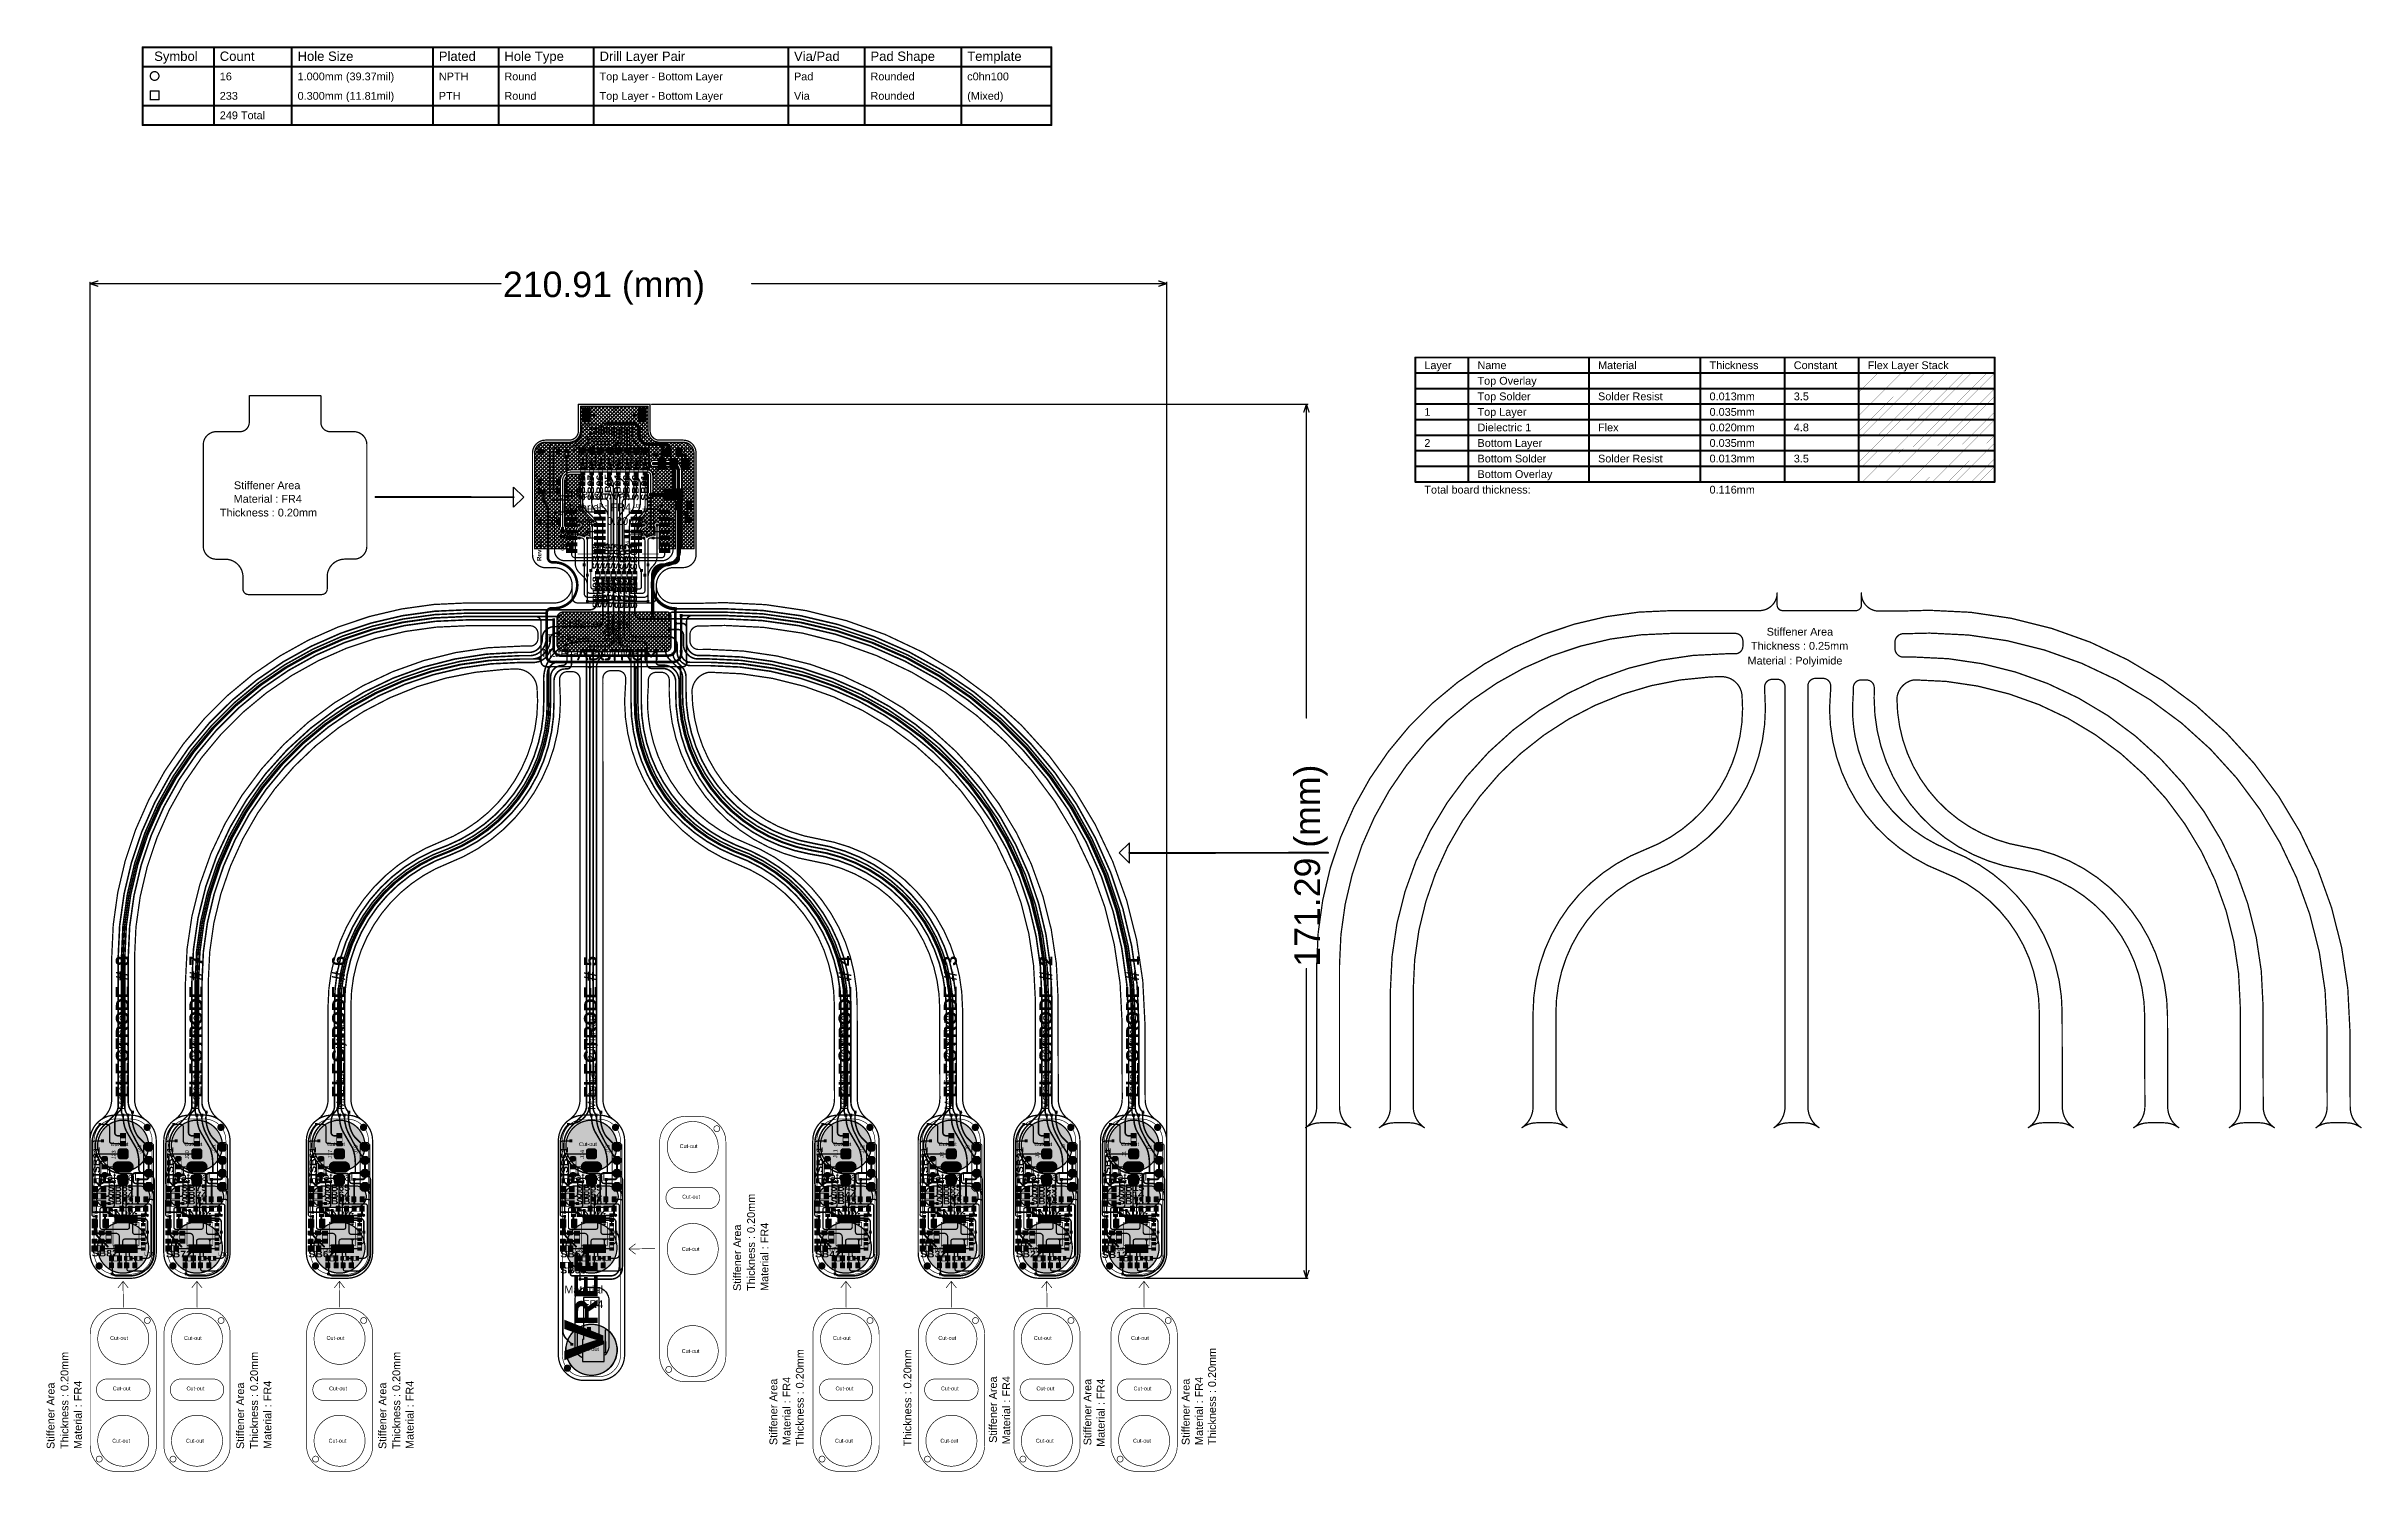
# Model space of a CAD drawing. Header units: inches. Extents: x 3 to 457, y -41 to 239.
import ezdxf

# ---------------------------------------------------------------- set-up
doc = ezdxf.new("R2010")
doc.units = ezdxf.units.IN
for name, color, linetype in [('Board Outline', 216, 'Continuous'), ('Bottom Layer', 5, 'Continuous'), ('Bottom Overlay', 54, 'Continuous'), ('Bottom Paste', 16, 'Continuous'), ('Bottom Solder', 6, 'Continuous'), ('Dimension', 6, 'Continuous'), ('Drill Drawing', 1, 'Continuous'), ('Fabrication', 76, 'Continuous'), ('Pad Holes', 156, 'Continuous'), ('Top Layer', 1, 'Continuous'), ('Top Overlay', 2, 'Continuous'), ('Top Paste', 8, 'Continuous'), ('Top Solder', 216, 'Continuous'), ('Via Holes', 16, 'Continuous')]:
    doc.layers.add(name, color=color, linetype=linetype)
doc.styles.add('Arial', font='', dxfattribs={"height": 0.2})
doc.styles.add('Arial Black_Bold', font='', dxfattribs={"height": 0.2})
doc.styles.add('Arial_Bold', font='', dxfattribs={"height": 0.2})
doc.styles.get('Arial').set_extended_font_data('Arial')
doc.styles.get('Arial Black_Bold').set_extended_font_data('Arial Black', bold=True)
doc.styles.get('Arial_Bold').set_extended_font_data('Arial', bold=True)

msp = doc.modelspace()

# ---------------------------------------------------------------- texts
at = {"layer": 'Dimension', "style": 'Arial'}
msp.add_text('210.91 (mm)', height=5, dxfattribs=at).set_placement((92.69, 189.55))
msp.add_text('171.29 (mm)', height=5, rotation=90, dxfattribs=at).set_placement((252.74, 58.34))
at = {"layer": 'Drill Drawing', "style": 'Arial'}
for s, height, p in [('Symbol', 1.829, (24.37, 235.85)), ('Count', 1.829, (37.22, 235.85)), ('Hole Size', 1.829, (52.46, 235.85)), ('Plated', 1.829, (80.13, 235.85)), ('Hole Type', 1.829, (92.98, 235.85)), ('Drill Layer Pair', 1.8288, (111.62, 235.85)), ('Via/Pad', 1.829, (149.71, 235.85)), ('Pad Shape', 1.829, (164.69, 235.85)), ('Template', 1.829, (183.64, 235.85)), ('16', 1.524, (37.22, 232.04)), ('1.000mm (39.37mil)', 1.524, (52.46, 232.04)), ('NPTH', 1.524, (80.13, 232.04)), ('Round', 1.524, (92.98, 232.04)), ('Top Layer - Bottom Layer', 1.524, (111.62, 232.04)), ('Pad', 1.524, (149.71, 232.04)), ('Rounded', 1.524, (164.69, 232.04)), ('c0hn100', 1.524, (183.64, 232.04)), ('233', 1.524, (37.22, 228.23)), ('0.300mm (11.81mil)', 1.524, (52.46, 228.23)), ('PTH', 1.524, (80.13, 228.23)), ('Round', 1.524, (92.98, 228.23)), ('Top Layer - Bottom Layer', 1.524, (111.62, 228.23)), ('Via', 1.524, (149.71, 228.23)), ('Rounded', 1.524, (164.69, 228.23)), ('(Mixed)', 1.524, (183.64, 228.23)), ('249 Total', 1.524, (37.22, 224.42))]:
    msp.add_text(s, height=height, dxfattribs=at).set_placement(p)
at = {"layer": 'Fabrication', "style": 'Arial'}
for s, height, p in [('Layer', 1.524, (273.19, 175.44)), ('Name', 1.524, (283.6, 175.44)), ('Material', 1.524, (307.22, 175.44)), ('Thickness', 1.524, (329.06, 175.44)), ('Constant', 1.524, (345.56, 175.44)), ('Flex Layer Stack', 1.524, (360.04, 175.44)), ('Top Overlay', 1.524, (283.6, 172.39)), ('Top Solder', 1.524, (283.6, 169.34)), ('Solder Resist', 1.524, (307.22, 169.34)), ('0.013mm', 1.524, (329.06, 169.34)), ('0.035mm', 1.524, (329.06, 166.29)), ('3.5', 1.524, (345.56, 169.34)), ('1', 1.52, (273.19, 166.29)), ('Top Layer', 1.524, (283.6, 166.29)), ('Dielectric 1', 1.524, (283.6, 163.25)), ('Flex', 1.524, (307.22, 163.25)), ('0.020mm', 1.524, (329.06, 163.25)), ('4.8', 1.524, (345.56, 163.25)), ('2', 1.52, (273.19, 160.2)), ('Bottom Layer', 1.524, (283.6, 160.2)), ('Bottom Solder', 1.524, (283.6, 157.15)), ('Solder Resist', 1.524, (307.22, 157.15)), ('0.035mm', 1.524, (329.06, 160.2)), ('Bottom Overlay', 1.524, (283.6, 154.1)), ('0.013mm', 1.524, (329.06, 157.15)), ('3.5', 1.524, (345.56, 157.15)), ('Stiffener Area', 1.524, (39.99, 151.91)), ('Material : FR4', 1.524, (39.93, 149.25)), ('Stiffener Area', 1.524, (104.48, 150.26)), ('Total board thickness:', 1.524, (273.19, 151.05)), ('0.116mm', 1.524, (329.06, 151.05)), ('Thickness : 0.20mm', 1.524, (37.23, 146.56)), ('Thickness : 0.20mm', 1.524, (101.72, 144.91)), ('Material : FR4', 1.524, (104.42, 147.59)), ('Thickness : 0.25mm', 1.524, (101.12, 121.95)), ('Stiffener Area', 1.524, (104.2, 124.71)), ('Stiffener Area', 1.524, (340.25, 123.21)), ('Material : Polyimide', 1.524, (100.46, 119.05)), ('Material : Polyimide', 1.524, (336.51, 117.55)), ('Thickness : 0.25mm', 1.524, (337.18, 120.45)), ('Cut-out', 0.762, (15.84, 23.16)), ('Cut-out', 0.762, (30.29, 23.16)), ('Cut-out', 0.762, (58.23, 23.16)), ('Cut-out', 0.762, (107.59, 23.16)), ('Cut-out', 0.762, (127.31, 22.78)), ('Cut-out', 0.762, (157.43, 23.16)), ('Cut-out', 0.762, (178.07, 23.16)), ('Cut-out', 0.762, (196.79, 23.16)), ('Cut-out', 0.762, (213.79, 23.16)), ('Cut-out', 0.762, (16.05, 12.99)), ('Cut-out', 0.762, (30.5, 12.99)), ('Cut-out', 0.762, (58.44, 12.99)), ('Cut-out', 0.762, (107.8, 12.99)), ('Cut-out', 0.762, (127.81, 12.87)), ('Cut-out', 0.762, (157.64, 12.99)), ('Cut-out', 0.762, (178.29, 12.99)), ('Cut-out', 0.762, (197, 12.99)), ('Cut-out', 0.762, (214.06, 13.02)), ('Cut-out', 0.762, (16.25, 3.02)), ('Cut-out', 0.762, (30.7, 3.02)), ('Cut-out', 0.762, (58.63, 3.02)), ('Cut-out', 0.762, (108, 3.02)), ('Cut-out', 0.762, (127.71, 2.63)), ('Cut-out', 0.762, (157.84, 3.02)), ('Cut-out', 0.762, (178.48, 3.02)), ('Cut-out', 0.762, (197.19, 3.02)), ('Cut-out', 0.762, (214.2, 3.02)), ('Cut-out', 0.762, (15.74, -14.82)), ('Cut-out', 0.762, (30.2, -14.82)), ('Cut-out', 0.762, (58.13, -14.82)), ('Cut-out', 0.762, (108, -17.01)), ('Cut-out', 0.762, (127.71, -17.39)), ('Cut-out', 0.762, (157.33, -14.82)), ('Cut-out', 0.762, (177.98, -14.82)), ('Cut-out', 0.762, (196.69, -14.82)), ('Cut-out', 0.762, (215.73, -14.82)), ('Cut-out', 0.762, (16.25, -24.72)), ('Cut-out', 0.762, (30.7, -24.72)), ('Cut-out', 0.762, (58.64, -24.72)), ('Cut-out', 0.762, (157.84, -24.72)), ('Cut-out', 0.762, (178.48, -24.72)), ('Cut-out', 0.762, (197.2, -24.72)), ('Cut-out', 0.762, (216.23, -24.72)), ('Cut-out', 0.762, (16.15, -34.96)), ('Cut-out', 0.762, (30.6, -34.96)), ('Cut-out', 0.762, (58.53, -34.96)), ('Cut-out', 0.762, (157.74, -34.96)), ('Cut-out', 0.762, (178.38, -34.96)), ('Cut-out', 0.762, (197.09, -34.96)), ('Cut-out', 0.762, (216.13, -34.96))]:
    msp.add_text(s, height=height, dxfattribs=at).set_placement(p)
for s, rotation, p in [('Material : Polyimide', 90, (18.75, 30.29)), ('Material : Polyimide', 90, (33.24, 30.29)), ('Material : Polyimide', 90, (61.6, 30.29)), ('Material : Polyimide', 90, (110.8, 30.29)), ('Material : Polyimide', 90, (160.21, 30.29)), ('Material : Polyimide', 90, (180.72, 30.29)), ('Material : Polyimide', 90, (199.66, 30.29)), ('Material : Polyimide', 90, (216.72, 30.29)), ('Material', 360, (13.36, 16.37)), ('Material', 360, (27.82, 16.37)), ('Material', 360, (55.75, 16.37)), ('Material', 360, (105.11, 16.37)), ('Thickness : 0.20mm', 90, (142.05, -5.23)), ('Material', 360, (154.95, 16.37)), ('Material', 360, (175.6, 16.37)), ('Material', 360, (194.31, 16.37)), ('Material', 360, (211.31, 16.37)), ('FR4', 360, (16.48, 9)), ('FR4', 360, (30.93, 9)), ('FR4', 360, (58.86, 9)), ('FR4', 360, (108.23, 9)), ('FR4', 360, (158.07, 9)), ('FR4', 360, (178.71, 9)), ('FR4', 360, (197.42, 9)), ('FR4', 360, (214.43, 9)), ('Stiffener Area', 90, (139.33, -5.23)), ('Material : FR4', 90, (144.68, -5.23)), ('Material', 360, (104.71, -5.72)), ('FR4', 360, (108.31, -8.58)), ('Thickness : 0.20mm', 90, (7.56, -36.2)), ('Thickness : 0.20mm', 90, (44.69, -36.2)), ('Thickness : 0.20mm', 90, (72.56, -36.2)), ('Thickness : 0.20mm', 90, (151.6, -35.68)), ('Thickness : 0.20mm', 90, (172.69, -35.68)), ('Thickness : 0.20mm', 90, (232.37, -35.43)), ('Stiffener Area', 90, (146.43, -35.43)), ('Material : FR4', 90, (149.02, -35.43)), ('Stiffener Area', 90, (189.45, -35)), ('Material : FR4', 90, (192.05, -35.29)), ('Stiffener Area', 90, (207.96, -35.48)), ('Material : FR4', 90, (210.55, -35.77)), ('Stiffener Area', 90, (227.2, -35.43)), ('Material : FR4', 90, (229.8, -35.43)), ('Stiffener Area', 90, (4.84, -36.2)), ('Material : FR4', 90, (10.19, -36.2)), ('Stiffener Area', 90, (41.98, -36.2)), ('Material : FR4', 90, (47.32, -36.2)), ('Stiffener Area', 90, (69.84, -36.2)), ('Material : FR4', 90, (75.18, -36.2))]:
    msp.add_text(s, height=1.524, rotation=rotation, dxfattribs=at).set_placement(p)
at = {"layer": 'Top Overlay'}
for s, height, style, p in [('J4', 0.762, 'Arial', (119.56, 161.92)), ('C4', 0.762, 'Arial', (122.63, 159.38)), ('C3', 0.762, 'Arial', (128.11, 159.2)), ('SW1', 0.762, 'Arial', (100.76, 152.43)), ('U1', 0.762, 'Arial', (122.52, 150.48)), ('SW2', 0.762, 'Arial', (100.63, 144.63)), ('U4', 0.762, 'Arial', (111.05, 148.23)), ('U3', 0.762, 'Arial', (118.19, 148.23)), ('C1', 0.762, 'Arial', (125.03, 148.26)), ('C2', 0.762, 'Arial', (128.91, 146.73)), ('C13', 0.762, 'Arial', (127.07, 144.24)), ('SB85', 1.27, 'Arial Black_Bold', (15.24, 14.35)), ('SB84', 1.27, 'Arial Black_Bold', (15.24, 13.02)), ('SB75', 1.27, 'Arial Black_Bold', (29.66, 14.38)), ('SB74', 1.27, 'Arial Black_Bold', (29.66, 12.99)), ('SB65', 1.27, 'Arial Black_Bold', (57.64, 14.38)), ('SB64', 1.27, 'Arial Black_Bold', (57.64, 13)), ('SB54', 1.27, 'Arial Black_Bold', (107.02, 13.02)), ('SB55', 1.27, 'Arial Black_Bold', (107.03, 14.42)), ('SB45', 1.27, 'Arial Black_Bold', (156.84, 14.39)), ('SB44', 1.27, 'Arial Black_Bold', (156.84, 12.97)), ('SB35', 1.27, 'Arial Black_Bold', (177.49, 14.42)), ('SB34', 1.27, 'Arial Black_Bold', (177.49, 13.04)), ('SB25', 1.27, 'Arial Black_Bold', (196.18, 14.37)), ('SB23', 1.27, 'Arial Black_Bold', (196.18, 13.07)), ('SB14', 1.27, 'Arial Black_Bold', (213.19, 13.04)), ('SB15', 1.27, 'Arial Black_Bold', (213.24, 14.39)), ('SB83', 1.27, 'Arial Black_Bold', (15.24, 11.73)), ('SB73', 1.27, 'Arial Black_Bold', (29.66, 11.74)), ('SB63', 1.27, 'Arial Black_Bold', (57.64, 11.75)), ('SB33', 1.27, 'Arial Black_Bold', (177.51, 11.75)), ('SB24', 1.27, 'Arial Black_Bold', (196.18, 11.74)), ('SB13', 1.27, 'Arial Black_Bold', (213.19, 11.75)), ('SB82', 1.27, 'Arial Black_Bold', (12.15, 1.54)), ('U11', 0.762, 'Arial', (22.42, 1.63)), ('SB72', 1.27, 'Arial Black_Bold', (26.65, 1.37)), ('U10', 0.762, 'Arial', (36.9, 1.6)), ('SB62', 1.27, 'Arial Black_Bold', (54.58, 1.36)), ('U9', 0.762, 'Arial', (57.48, 2.28)), ('SB52', 1.27, 'Arial Black_Bold', (103.95, 1.36)), ('U8', 0.762, 'Arial', (106.79, 2.51)), ('SB42', 1.27, 'Arial Black_Bold', (153.79, 1.36)), ('U7', 0.762, 'Arial', (156.62, 2.54)), ('SB32', 1.27, 'Arial Black_Bold', (174.42, 1.37)), ('U6', 0.762, 'Arial', (177.23, 2.53)), ('SB22', 1.27, 'Arial Black_Bold', (193.13, 1.37)), ('U5', 0.762, 'Arial', (195.97, 2.53)), ('SB12', 1.27, 'Arial Black_Bold', (210, 1.23)), ('U2', 0.762, 'Arial', (213.02, 2.59)), ('SB53', 1.27, 'Arial Black_Bold', (103.93, -1.79))]:
    msp.add_text(s, height=height, dxfattribs=dict(at, style=style)).set_placement(p)
for s, height, rotation, style, p in [('R17', 0.762, 90, 'Arial', (105.58, 155.66)), ('SB98', 1.27, 90, 'Arial Black_Bold', (108.79, 149.65)), ('SB97', 1.27, 90, 'Arial Black_Bold', (110.53, 149.66)), ('SB96', 1.27, 90, 'Arial Black_Bold', (112.28, 149.66)), ('SB95', 1.27, 90, 'Arial Black_Bold', (113.89, 149.81)), ('SB94', 1.27, 90, 'Arial Black_Bold', (115.77, 149.67)), ('SB93', 1.27, 90, 'Arial Black_Bold', (117.52, 149.67)), ('SB92', 1.27, 90, 'Arial Black_Bold', (119.26, 149.67)), ('SB91', 1.27, 90, 'Arial Black_Bold', (121.01, 149.66)), ('R21', 0.762, 90, 'Arial', (105.58, 152.22)), ('Rev-v1.0', 0.889, 90, 'Arial_Bold', (100.22, 137.81)), ('C15', 0.762, 90, 'Arial', (104.75, 139.83)), ('SB08', 1.27, 90, 'Arial Black_Bold', (111.51, 136.2)), ('SB07', 1.27, 90, 'Arial Black_Bold', (112.56, 136.2)), ('SB06', 1.27, 90, 'Arial Black_Bold', (113.6, 136.21)), ('SB05', 1.27, 90, 'Arial Black_Bold', (114.65, 136.2)), ('SB04', 1.27, 90, 'Arial Black_Bold', (115.69, 136.19)), ('SB03', 1.27, 90, 'Arial Black_Bold', (116.87, 136.07)), ('SB02', 1.27, 90, 'Arial Black_Bold', (117.78, 136.2)), ('C14', 0.762, 90, 'Arial', (117.4, 139.83)), ('SB01', 1.27, 90, 'Arial Black_Bold', (118.96, 136.07)), ('SB108', 1.27, 90, 'Arial Black_Bold', (111.52, 128.59)), ('SB107', 1.27, 90, 'Arial Black_Bold', (112.57, 128.59)), ('SB106', 1.27, 90, 'Arial Black_Bold', (113.61, 128.59)), ('SB105', 1.27, 90, 'Arial Black_Bold', (114.66, 128.59)), ('SB104', 1.27, 90, 'Arial Black_Bold', (115.84, 128.46)), ('SB103', 1.27, 90, 'Arial Black_Bold', (116.89, 128.47)), ('SB102', 1.27, 90, 'Arial Black_Bold', (117.93, 128.47)), ('SB101', 1.27, 90, 'Arial Black_Bold', (118.98, 128.47)), ('ELECTRODE # 8', 2.54, 90, 'Arial_Bold', (19.39, 32.66)), ('ELECTRODE # 7', 2.54, 90, 'Arial_Bold', (33.81, 32.66)), ('ELECTRODE # 6', 2.54, 90, 'Arial_Bold', (61.75, 32.66)), ('ELECTRODE # 5', 2.54, 90, 'Arial_Bold', (111.1, 32.59)), ('ELECTRODE # 4', 2.54, 90, 'Arial_Bold', (160.97, 32.62)), ('ELECTRODE # 3', 2.54, 90, 'Arial_Bold', (181.59, 32.66)), ('ELECTRODE # 2', 2.54, 90, 'Arial_Bold', (200.31, 32.66)), ('ELECTRODE # 1', 2.54, 90, 'Arial_Bold', (217.3, 32.66)), ('SB81', 1.27, 90, 'Arial Black_Bold', (13.69, 17.88)), ('J24', 0.762, 90, 'Arial', (21.85, 21.65)), ('SB71', 1.27, 90, 'Arial Black_Bold', (28.14, 17.91)), ('J21', 0.762, 90, 'Arial', (36.36, 21.82)), ('SB61', 1.27, 90, 'Arial Black_Bold', (56.09, 17.92)), ('J18', 0.762, 90, 'Arial', (64.2, 21.66)), ('SB51', 1.27, 90, 'Arial Black_Bold', (105.42, 17.9)), ('J15', 0.762, 90, 'Arial', (113.58, 21.71)), ('SB41', 1.27, 90, 'Arial Black_Bold', (155.32, 17.93)), ('J12', 0.762, 90, 'Arial', (163.46, 21.71)), ('SB31', 1.27, 90, 'Arial Black_Bold', (175.91, 17.88)), ('J9', 0.762, 90, 'Arial', (184.07, 22.28)), ('SB21', 1.27, 90, 'Arial Black_Bold', (194.61, 17.89)), ('J6', 0.762, 90, 'Arial', (202.81, 22.41)), ('SB11', 1.27, 90, 'Arial Black_Bold', (211.76, 17.7)), ('J2', 0.762, 90, 'Arial', (219.74, 22.24)), ('J23', 0.762, 90, 'Arial', (16.83, 20.6)), ('J20', 0.762, 90, 'Arial', (31.17, 20.63)), ('J17', 0.762, 90, 'Arial', (59.19, 20.71)), ('J14', 0.762, 90, 'Arial', (108.58, 20.7)), ('J11', 0.762, 90, 'Arial', (158.19, 20.82)), ('J8', 0.762, 90, 'Arial', (179.04, 20.9)), ('J5', 0.762, 90, 'Arial', (197.74, 20.9)), ('J1', 0.762, 90, 'Arial', (214.75, 21.13)), ('SB56', 1.27, 360, 'Arial Black_Bold', (107.03, 11.73)), ('SB43', 1.27, 360, 'Arial Black_Bold', (156.86, 11.79)), ('-REF', 4.572, 90, 'Arial Black_Bold', (111.25, -14.46)), ('V', 7.62, 90, 'Arial Black_Bold', (112.33, -18.9))]:
    msp.add_text(s, height=height, rotation=rotation, dxfattribs=dict(at, style=style)).set_placement(p)

# ---------------------------------------------------------------- blocks, each defined once
blk = doc.blocks.new('C___0603_1')
at = {"layer": 'Top Layer'}
for points in [[(-0.38, 0.44), (-0.38, -0.44), (-1.14, -0.44), (-1.14, 0.44)], [(1.14, 0.44), (1.14, -0.44), (0.38, -0.44), (0.38, 0.44)]]:
    blk.add_hatch(color=1, dxfattribs=at).paths.add_polyline_path(points)
at = {"layer": 'Top Paste'}
for points in [[(-0.38, 0.44), (-0.38, -0.44), (-1.14, -0.44), (-1.14, 0.44)], [(1.14, 0.44), (1.14, -0.44), (0.38, -0.44), (0.38, 0.44)]]:
    blk.add_hatch(color=8, dxfattribs=at).paths.add_polyline_path(points)
at = {"layer": 'Top Solder'}
for points in [[(-0.32, 0.5), (-0.32, -0.5), (-1.2, -0.5), (-1.2, 0.5)], [(1.2, 0.5), (1.2, -0.5), (0.32, -0.5), (0.32, 0.5)]]:
    blk.add_hatch(color=216, dxfattribs=at).paths.add_polyline_path(points)
at = {"layer": 'Top Overlay', "const_width": 0.127}
for points in [[(-0.46, 0.53), (-1.24, 0.53)], [(-1.24, 0.53), (-1.24, -0.53)], [(1.24, 0.53), (0.46, 0.53)], [(1.24, 0.53), (1.24, -0.53)], [(-0.46, -0.53), (-1.24, -0.53)], [(1.24, -0.53), (0.46, -0.53)]]:
    blk.add_lwpolyline(points, dxfattribs=at)
at = {"layer": 'Top Overlay', "const_width": 0.0635}
for points in [[(-1.28, 0.53, 1), (-1.21, 0.53, 1)], [(-1.28, 0.53, 1), (-1.21, 0.53, 1)], [(-0.49, 0.53, 1), (-0.43, 0.53, 1)], [(0.43, 0.53, 1), (0.49, 0.53, 1)], [(1.21, 0.53, 1), (1.28, 0.53, 1)], [(1.21, 0.53, 1), (1.28, 0.53, 1)], [(-1.28, -0.53, 1), (-1.21, -0.53, 1)], [(-1.28, -0.53, 1), (-1.21, -0.53, 1)], [(-0.49, -0.53, 1), (-0.43, -0.53, 1)], [(0.43, -0.53, 1), (0.49, -0.53, 1)], [(1.21, -0.53, 1), (1.28, -0.53, 1)], [(1.21, -0.53, 1), (1.28, -0.53, 1)]]:
    blk.add_lwpolyline(points, format="xyb", close=True, dxfattribs=at)
blk = doc.blocks.new('S______B______2')
at = {"layer": 'Top Layer'}
for points in [[(-1.143, -0.4445), (-1.143, 0.4445), (-0.381, 0.4445), (-0.381, -0.4445)], [(0.381, -0.4445), (0.381, 0.4445), (1.143, 0.4445), (1.143, -0.4445)]]:
    blk.add_hatch(color=1, dxfattribs=at).paths.add_polyline_path(points)
at = {"layer": 'Top Paste'}
for points in [[(-1.143, -0.4445), (-1.143, 0.4445), (-0.381, 0.4445), (-0.381, -0.4445)], [(0.381, -0.4445), (0.381, 0.4445), (1.143, 0.4445), (1.143, -0.4445)]]:
    blk.add_hatch(color=8, dxfattribs=at).paths.add_polyline_path(points)
at = {"layer": 'Top Solder'}
for points in [[(-1.2446, -0.5461), (-1.2446, 0.5461), (-0.2794, 0.5461), (-0.2794, -0.5461)], [(0.2794, -0.5461), (0.2794, 0.5461), (1.2446, 0.5461), (1.2446, -0.5461)]]:
    blk.add_hatch(color=216, dxfattribs=at).paths.add_polyline_path(points)
at = {"layer": 'Top Overlay', "const_width": 0.127}
for points in [[(-1.27, 0.5588), (-1.27, -0.5588)], [(1.27, 0.5588), (-1.27, 0.5588)], [(1.27, 0.5588), (1.27, -0.5588)], [(1.27, -0.5588), (-1.27, -0.5588)]]:
    blk.add_lwpolyline(points, dxfattribs=at)
at = {"layer": 'Top Overlay', "const_width": 0.0635}
for points in [[(-1.30175, 0.5588, 1), (-1.23825, 0.5588, 1)], [(-1.30175, 0.5588, 1), (-1.23825, 0.5588, 1)], [(1.23825, 0.5588, 1), (1.30175, 0.5588, 1)], [(1.23825, 0.5588, 1), (1.30175, 0.5588, 1)], [(-1.30175, -0.5588, 1), (-1.23825, -0.5588, 1)], [(-1.30175, -0.5588, 1), (-1.23825, -0.5588, 1)], [(1.23825, -0.5588, 1), (1.30175, -0.5588, 1)], [(1.23825, -0.5588, 1), (1.30175, -0.5588, 1)]]:
    blk.add_lwpolyline(points, format="xyb", close=True, dxfattribs=at)
blk = doc.blocks.new('S______B______3')
at = {"layer": 'Top Layer'}
for points in [[(-1.143, -0.4445), (-1.143, 0.4445), (-0.381, 0.4445), (-0.381, -0.4445)], [(0.381, -0.4445), (0.381, 0.4445), (1.143, 0.4445), (1.143, -0.4445)]]:
    blk.add_hatch(color=1, dxfattribs=at).paths.add_polyline_path(points)
at = {"layer": 'Top Paste'}
for points in [[(-1.143, -0.4445), (-1.143, 0.4445), (-0.381, 0.4445), (-0.381, -0.4445)], [(0.381, -0.4445), (0.381, 0.4445), (1.143, 0.4445), (1.143, -0.4445)]]:
    blk.add_hatch(color=8, dxfattribs=at).paths.add_polyline_path(points)
at = {"layer": 'Top Solder'}
for points in [[(-1.2446, -0.5461), (-1.2446, 0.5461), (-0.2794, 0.5461), (-0.2794, -0.5461)], [(0.2794, -0.5461), (0.2794, 0.5461), (1.2446, 0.5461), (1.2446, -0.5461)]]:
    blk.add_hatch(color=216, dxfattribs=at).paths.add_polyline_path(points)
at = {"layer": 'Top Overlay', "const_width": 0.127}
for points in [[(-1.27, -0.5588), (-1.27, 0.5588)], [(-1.27, 0.5588), (1.27, 0.5588)], [(1.27, -0.5588), (1.27, 0.5588)], [(-1.27, -0.5588), (1.27, -0.5588)]]:
    blk.add_lwpolyline(points, dxfattribs=at)
at = {"layer": 'Top Overlay', "const_width": 0.0635}
for points in [[(-1.30175, 0.5588, 1), (-1.23825, 0.5588, 1)], [(-1.30175, 0.5588, 1), (-1.23825, 0.5588, 1)], [(1.23825, 0.5588, 1), (1.30175, 0.5588, 1)], [(1.23825, 0.5588, 1), (1.30175, 0.5588, 1)], [(-1.30175, -0.5588, 1), (-1.23825, -0.5588, 1)], [(-1.30175, -0.5588, 1), (-1.23825, -0.5588, 1)], [(1.23825, -0.5588, 1), (1.30175, -0.5588, 1)], [(1.23825, -0.5588, 1), (1.30175, -0.5588, 1)]]:
    blk.add_lwpolyline(points, format="xyb", close=True, dxfattribs=at)
blk = doc.blocks.new('S______B______4')
at = {"layer": 'Top Layer'}
for points in [[(-1.143, -0.4445), (-1.143, 0.4445), (-0.381, 0.4445), (-0.381, -0.4445)], [(0.381, -0.4445), (0.381, 0.4445), (1.143, 0.4445), (1.143, -0.4445)]]:
    blk.add_hatch(color=1, dxfattribs=at).paths.add_polyline_path(points)
at = {"layer": 'Top Paste'}
for points in [[(-1.143, -0.4445), (-1.143, 0.4445), (-0.381, 0.4445), (-0.381, -0.4445)], [(0.381, -0.4445), (0.381, 0.4445), (1.143, 0.4445), (1.143, -0.4445)]]:
    blk.add_hatch(color=8, dxfattribs=at).paths.add_polyline_path(points)
at = {"layer": 'Top Solder'}
for points in [[(-1.2446, -0.5461), (-1.2446, 0.5461), (-0.2794, 0.5461), (-0.2794, -0.5461)], [(0.2794, -0.5461), (0.2794, 0.5461), (1.2446, 0.5461), (1.2446, -0.5461)]]:
    blk.add_hatch(color=216, dxfattribs=at).paths.add_polyline_path(points)
at = {"layer": 'Top Overlay', "const_width": 0.127}
for points in [[(-1.27, -0.5588), (-1.27, 0.5588)], [(-1.27, 0.5588), (1.27, 0.5588)], [(1.27, -0.5588), (1.27, 0.5588)], [(-1.27, -0.5588), (1.27, -0.5588)]]:
    blk.add_lwpolyline(points, dxfattribs=at)
at = {"layer": 'Top Overlay', "const_width": 0.0635}
for points in [[(-1.30175, 0.5588, 1), (-1.23825, 0.5588, 1)], [(-1.30175, 0.5588, 1), (-1.23825, 0.5588, 1)], [(1.23825, 0.5588, 1), (1.30175, 0.5588, 1)], [(1.23825, 0.5588, 1), (1.30175, 0.5588, 1)], [(-1.30175, -0.5588, 1), (-1.23825, -0.5588, 1)], [(-1.30175, -0.5588, 1), (-1.23825, -0.5588, 1)], [(1.23825, -0.5588, 1), (1.30175, -0.5588, 1)], [(1.23825, -0.5588, 1), (1.30175, -0.5588, 1)]]:
    blk.add_lwpolyline(points, format="xyb", close=True, dxfattribs=at)
blk = doc.blocks.new('S______B______5')
at = {"layer": 'Top Layer'}
for points in [[(-1.143, -0.4445), (-1.143, 0.4445), (-0.381, 0.4445), (-0.381, -0.4445)], [(0.381, -0.4445), (0.381, 0.4445), (1.143, 0.4445), (1.143, -0.4445)]]:
    blk.add_hatch(color=1, dxfattribs=at).paths.add_polyline_path(points)
at = {"layer": 'Top Paste'}
for points in [[(-1.143, -0.4445), (-1.143, 0.4445), (-0.381, 0.4445), (-0.381, -0.4445)], [(0.381, -0.4445), (0.381, 0.4445), (1.143, 0.4445), (1.143, -0.4445)]]:
    blk.add_hatch(color=8, dxfattribs=at).paths.add_polyline_path(points)
at = {"layer": 'Top Solder'}
for points in [[(-1.2446, -0.5461), (-1.2446, 0.5461), (-0.2794, 0.5461), (-0.2794, -0.5461)], [(0.2794, -0.5461), (0.2794, 0.5461), (1.2446, 0.5461), (1.2446, -0.5461)]]:
    blk.add_hatch(color=216, dxfattribs=at).paths.add_polyline_path(points)
at = {"layer": 'Top Overlay', "const_width": 0.127}
for points in [[(-1.27, 0.5588), (-1.27, -0.5588)], [(1.27, 0.5588), (-1.27, 0.5588)], [(1.27, 0.5588), (1.27, -0.5588)], [(1.27, -0.5588), (-1.27, -0.5588)]]:
    blk.add_lwpolyline(points, dxfattribs=at)
at = {"layer": 'Top Overlay', "const_width": 0.0635}
for points in [[(-1.30175, 0.5588, 1), (-1.23825, 0.5588, 1)], [(-1.30175, 0.5588, 1), (-1.23825, 0.5588, 1)], [(1.23825, 0.5588, 1), (1.30175, 0.5588, 1)], [(1.23825, 0.5588, 1), (1.30175, 0.5588, 1)], [(-1.30175, -0.5588, 1), (-1.23825, -0.5588, 1)], [(-1.30175, -0.5588, 1), (-1.23825, -0.5588, 1)], [(1.23825, -0.5588, 1), (1.30175, -0.5588, 1)], [(1.23825, -0.5588, 1), (1.30175, -0.5588, 1)]]:
    blk.add_lwpolyline(points, format="xyb", close=True, dxfattribs=at)
blk = doc.blocks.new('S______B______6')
at = {"layer": 'Top Layer'}
for points in [[(-1.143, -0.4445), (-1.143, 0.4445), (-0.381, 0.4445), (-0.381, -0.4445)], [(0.381, -0.4445), (0.381, 0.4445), (1.143, 0.4445), (1.143, -0.4445)]]:
    blk.add_hatch(color=1, dxfattribs=at).paths.add_polyline_path(points)
at = {"layer": 'Top Paste'}
for points in [[(-1.143, -0.4445), (-1.143, 0.4445), (-0.381, 0.4445), (-0.381, -0.4445)], [(0.381, -0.4445), (0.381, 0.4445), (1.143, 0.4445), (1.143, -0.4445)]]:
    blk.add_hatch(color=8, dxfattribs=at).paths.add_polyline_path(points)
at = {"layer": 'Top Solder'}
for points in [[(-1.2446, -0.5461), (-1.2446, 0.5461), (-0.2794, 0.5461), (-0.2794, -0.5461)], [(0.2794, -0.5461), (0.2794, 0.5461), (1.2446, 0.5461), (1.2446, -0.5461)]]:
    blk.add_hatch(color=216, dxfattribs=at).paths.add_polyline_path(points)
at = {"layer": 'Top Overlay', "const_width": 0.127}
for points in [[(-1.27, -0.5588), (-1.27, 0.5588)], [(-1.27, 0.5588), (1.27, 0.5588)], [(1.27, -0.5588), (1.27, 0.5588)], [(-1.27, -0.5588), (1.27, -0.5588)]]:
    blk.add_lwpolyline(points, dxfattribs=at)
at = {"layer": 'Top Overlay', "const_width": 0.0635}
for points in [[(-1.30175, 0.5588, 1), (-1.23825, 0.5588, 1)], [(-1.30175, 0.5588, 1), (-1.23825, 0.5588, 1)], [(1.23825, 0.5588, 1), (1.30175, 0.5588, 1)], [(1.23825, 0.5588, 1), (1.30175, 0.5588, 1)], [(-1.30175, -0.5588, 1), (-1.23825, -0.5588, 1)], [(-1.30175, -0.5588, 1), (-1.23825, -0.5588, 1)], [(1.23825, -0.5588, 1), (1.30175, -0.5588, 1)], [(1.23825, -0.5588, 1), (1.30175, -0.5588, 1)]]:
    blk.add_lwpolyline(points, format="xyb", close=True, dxfattribs=at)
blk = doc.blocks.new('S______B______7')
at = {"layer": 'Top Layer'}
for points in [[(-1.143, -0.4445), (-1.143, 0.4445), (-0.381, 0.4445), (-0.381, -0.4445)], [(0.381, -0.4445), (0.381, 0.4445), (1.143, 0.4445), (1.143, -0.4445)]]:
    blk.add_hatch(color=1, dxfattribs=at).paths.add_polyline_path(points)
at = {"layer": 'Top Paste'}
for points in [[(-1.143, -0.4445), (-1.143, 0.4445), (-0.381, 0.4445), (-0.381, -0.4445)], [(0.381, -0.4445), (0.381, 0.4445), (1.143, 0.4445), (1.143, -0.4445)]]:
    blk.add_hatch(color=8, dxfattribs=at).paths.add_polyline_path(points)
at = {"layer": 'Top Solder'}
for points in [[(-1.2446, -0.5461), (-1.2446, 0.5461), (-0.2794, 0.5461), (-0.2794, -0.5461)], [(0.2794, -0.5461), (0.2794, 0.5461), (1.2446, 0.5461), (1.2446, -0.5461)]]:
    blk.add_hatch(color=216, dxfattribs=at).paths.add_polyline_path(points)
at = {"layer": 'Top Overlay', "const_width": 0.127}
for points in [[(-1.27, -0.5588), (-1.27, 0.5588)], [(-1.27, 0.5588), (1.27, 0.5588)], [(1.27, -0.5588), (1.27, 0.5588)], [(-1.27, -0.5588), (1.27, -0.5588)]]:
    blk.add_lwpolyline(points, dxfattribs=at)
at = {"layer": 'Top Overlay', "const_width": 0.0635}
for points in [[(-1.30175, 0.5588, 1), (-1.23825, 0.5588, 1)], [(-1.30175, 0.5588, 1), (-1.23825, 0.5588, 1)], [(1.23825, 0.5588, 1), (1.30175, 0.5588, 1)], [(1.23825, 0.5588, 1), (1.30175, 0.5588, 1)], [(-1.30175, -0.5588, 1), (-1.23825, -0.5588, 1)], [(-1.30175, -0.5588, 1), (-1.23825, -0.5588, 1)], [(1.23825, -0.5588, 1), (1.30175, -0.5588, 1)], [(1.23825, -0.5588, 1), (1.30175, -0.5588, 1)]]:
    blk.add_lwpolyline(points, format="xyb", close=True, dxfattribs=at)
blk = doc.blocks.new('S______B______8')
at = {"layer": 'Top Layer'}
for points in [[(-1.143, -0.4445), (-1.143, 0.4445), (-0.381, 0.4445), (-0.381, -0.4445)], [(0.381, -0.4445), (0.381, 0.4445), (1.143, 0.4445), (1.143, -0.4445)]]:
    blk.add_hatch(color=1, dxfattribs=at).paths.add_polyline_path(points)
at = {"layer": 'Top Paste'}
for points in [[(-1.143, -0.4445), (-1.143, 0.4445), (-0.381, 0.4445), (-0.381, -0.4445)], [(0.381, -0.4445), (0.381, 0.4445), (1.143, 0.4445), (1.143, -0.4445)]]:
    blk.add_hatch(color=8, dxfattribs=at).paths.add_polyline_path(points)
at = {"layer": 'Top Solder'}
for points in [[(-1.2446, -0.5461), (-1.2446, 0.5461), (-0.2794, 0.5461), (-0.2794, -0.5461)], [(0.2794, -0.5461), (0.2794, 0.5461), (1.2446, 0.5461), (1.2446, -0.5461)]]:
    blk.add_hatch(color=216, dxfattribs=at).paths.add_polyline_path(points)
at = {"layer": 'Top Overlay', "const_width": 0.127}
for points in [[(-1.27, 0.5588), (-1.27, -0.5588)], [(1.27, 0.5588), (-1.27, 0.5588)], [(1.27, 0.5588), (1.27, -0.5588)], [(1.27, -0.5588), (-1.27, -0.5588)]]:
    blk.add_lwpolyline(points, dxfattribs=at)
at = {"layer": 'Top Overlay', "const_width": 0.0635}
for points in [[(-1.30175, 0.5588, 1), (-1.23825, 0.5588, 1)], [(-1.30175, 0.5588, 1), (-1.23825, 0.5588, 1)], [(1.23825, 0.5588, 1), (1.30175, 0.5588, 1)], [(1.23825, 0.5588, 1), (1.30175, 0.5588, 1)], [(-1.30175, -0.5588, 1), (-1.23825, -0.5588, 1)], [(-1.30175, -0.5588, 1), (-1.23825, -0.5588, 1)], [(1.23825, -0.5588, 1), (1.30175, -0.5588, 1)], [(1.23825, -0.5588, 1), (1.30175, -0.5588, 1)]]:
    blk.add_lwpolyline(points, format="xyb", close=True, dxfattribs=at)
blk = doc.blocks.new('S______B______9')
at = {"layer": 'Top Layer'}
for points in [[(-1.143, -0.4445), (-1.143, 0.4445), (-0.381, 0.4445), (-0.381, -0.4445)], [(0.381, -0.4445), (0.381, 0.4445), (1.143, 0.4445), (1.143, -0.4445)]]:
    blk.add_hatch(color=1, dxfattribs=at).paths.add_polyline_path(points)
at = {"layer": 'Top Paste'}
for points in [[(-1.143, -0.4445), (-1.143, 0.4445), (-0.381, 0.4445), (-0.381, -0.4445)], [(0.381, -0.4445), (0.381, 0.4445), (1.143, 0.4445), (1.143, -0.4445)]]:
    blk.add_hatch(color=8, dxfattribs=at).paths.add_polyline_path(points)
at = {"layer": 'Top Solder'}
for points in [[(-1.2446, -0.5461), (-1.2446, 0.5461), (-0.2794, 0.5461), (-0.2794, -0.5461)], [(0.2794, -0.5461), (0.2794, 0.5461), (1.2446, 0.5461), (1.2446, -0.5461)]]:
    blk.add_hatch(color=216, dxfattribs=at).paths.add_polyline_path(points)
at = {"layer": 'Top Overlay', "const_width": 0.127}
for points in [[(-1.27, -0.5588), (-1.27, 0.5588)], [(-1.27, 0.5588), (1.27, 0.5588)], [(1.27, -0.5588), (1.27, 0.5588)], [(-1.27, -0.5588), (1.27, -0.5588)]]:
    blk.add_lwpolyline(points, dxfattribs=at)
at = {"layer": 'Top Overlay', "const_width": 0.0635}
for points in [[(-1.30175, 0.5588, 1), (-1.23825, 0.5588, 1)], [(-1.30175, 0.5588, 1), (-1.23825, 0.5588, 1)], [(1.23825, 0.5588, 1), (1.30175, 0.5588, 1)], [(1.23825, 0.5588, 1), (1.30175, 0.5588, 1)], [(-1.30175, -0.5588, 1), (-1.23825, -0.5588, 1)], [(-1.30175, -0.5588, 1), (-1.23825, -0.5588, 1)], [(1.23825, -0.5588, 1), (1.30175, -0.5588, 1)], [(1.23825, -0.5588, 1), (1.30175, -0.5588, 1)]]:
    blk.add_lwpolyline(points, format="xyb", close=True, dxfattribs=at)
blk = doc.blocks.new('S______B______10')
at = {"layer": 'Top Layer'}
for points in [[(-1.143, -0.4445), (-1.143, 0.4445), (-0.381, 0.4445), (-0.381, -0.4445)], [(0.381, -0.4445), (0.381, 0.4445), (1.143, 0.4445), (1.143, -0.4445)]]:
    blk.add_hatch(color=1, dxfattribs=at).paths.add_polyline_path(points)
at = {"layer": 'Top Paste'}
for points in [[(-1.143, -0.4445), (-1.143, 0.4445), (-0.381, 0.4445), (-0.381, -0.4445)], [(0.381, -0.4445), (0.381, 0.4445), (1.143, 0.4445), (1.143, -0.4445)]]:
    blk.add_hatch(color=8, dxfattribs=at).paths.add_polyline_path(points)
at = {"layer": 'Top Solder'}
for points in [[(-1.2446, -0.5461), (-1.2446, 0.5461), (-0.2794, 0.5461), (-0.2794, -0.5461)], [(0.2794, -0.5461), (0.2794, 0.5461), (1.2446, 0.5461), (1.2446, -0.5461)]]:
    blk.add_hatch(color=216, dxfattribs=at).paths.add_polyline_path(points)
at = {"layer": 'Top Overlay', "const_width": 0.127}
for points in [[(-1.27, -0.5588), (-1.27, 0.5588)], [(-1.27, 0.5588), (1.27, 0.5588)], [(1.27, -0.5588), (1.27, 0.5588)], [(-1.27, -0.5588), (1.27, -0.5588)]]:
    blk.add_lwpolyline(points, dxfattribs=at)
at = {"layer": 'Top Overlay', "const_width": 0.0635}
for points in [[(-1.30175, 0.5588, 1), (-1.23825, 0.5588, 1)], [(-1.30175, 0.5588, 1), (-1.23825, 0.5588, 1)], [(1.23825, 0.5588, 1), (1.30175, 0.5588, 1)], [(1.23825, 0.5588, 1), (1.30175, 0.5588, 1)], [(-1.30175, -0.5588, 1), (-1.23825, -0.5588, 1)], [(-1.30175, -0.5588, 1), (-1.23825, -0.5588, 1)], [(1.23825, -0.5588, 1), (1.30175, -0.5588, 1)], [(1.23825, -0.5588, 1), (1.30175, -0.5588, 1)]]:
    blk.add_lwpolyline(points, format="xyb", close=True, dxfattribs=at)
blk = doc.blocks.new('S______B______11')
at = {"layer": 'Top Layer'}
for points in [[(-1.143, -0.4445), (-1.143, 0.4445), (-0.381, 0.4445), (-0.381, -0.4445)], [(0.381, -0.4445), (0.381, 0.4445), (1.143, 0.4445), (1.143, -0.4445)]]:
    blk.add_hatch(color=1, dxfattribs=at).paths.add_polyline_path(points)
at = {"layer": 'Top Paste'}
for points in [[(-1.143, -0.4445), (-1.143, 0.4445), (-0.381, 0.4445), (-0.381, -0.4445)], [(0.381, -0.4445), (0.381, 0.4445), (1.143, 0.4445), (1.143, -0.4445)]]:
    blk.add_hatch(color=8, dxfattribs=at).paths.add_polyline_path(points)
at = {"layer": 'Top Solder'}
for points in [[(-1.2446, -0.5461), (-1.2446, 0.5461), (-0.2794, 0.5461), (-0.2794, -0.5461)], [(0.2794, -0.5461), (0.2794, 0.5461), (1.2446, 0.5461), (1.2446, -0.5461)]]:
    blk.add_hatch(color=216, dxfattribs=at).paths.add_polyline_path(points)
at = {"layer": 'Top Overlay', "const_width": 0.127}
for points in [[(-1.27, 0.5588), (-1.27, -0.5588)], [(1.27, 0.5588), (-1.27, 0.5588)], [(1.27, 0.5588), (1.27, -0.5588)], [(1.27, -0.5588), (-1.27, -0.5588)]]:
    blk.add_lwpolyline(points, dxfattribs=at)
at = {"layer": 'Top Overlay', "const_width": 0.0635}
for points in [[(-1.30175, 0.5588, 1), (-1.23825, 0.5588, 1)], [(-1.30175, 0.5588, 1), (-1.23825, 0.5588, 1)], [(1.23825, 0.5588, 1), (1.30175, 0.5588, 1)], [(1.23825, 0.5588, 1), (1.30175, 0.5588, 1)], [(-1.30175, -0.5588, 1), (-1.23825, -0.5588, 1)], [(-1.30175, -0.5588, 1), (-1.23825, -0.5588, 1)], [(1.23825, -0.5588, 1), (1.30175, -0.5588, 1)], [(1.23825, -0.5588, 1), (1.30175, -0.5588, 1)]]:
    blk.add_lwpolyline(points, format="xyb", close=True, dxfattribs=at)
blk = doc.blocks.new('S______B______12')
at = {"layer": 'Top Layer'}
for points in [[(-1.143, -0.4445), (-1.143, 0.4445), (-0.381, 0.4445), (-0.381, -0.4445)], [(0.381, -0.4445), (0.381, 0.4445), (1.143, 0.4445), (1.143, -0.4445)]]:
    blk.add_hatch(color=1, dxfattribs=at).paths.add_polyline_path(points)
at = {"layer": 'Top Paste'}
for points in [[(-1.143, -0.4445), (-1.143, 0.4445), (-0.381, 0.4445), (-0.381, -0.4445)], [(0.381, -0.4445), (0.381, 0.4445), (1.143, 0.4445), (1.143, -0.4445)]]:
    blk.add_hatch(color=8, dxfattribs=at).paths.add_polyline_path(points)
at = {"layer": 'Top Solder'}
for points in [[(-1.2446, -0.5461), (-1.2446, 0.5461), (-0.2794, 0.5461), (-0.2794, -0.5461)], [(0.2794, -0.5461), (0.2794, 0.5461), (1.2446, 0.5461), (1.2446, -0.5461)]]:
    blk.add_hatch(color=216, dxfattribs=at).paths.add_polyline_path(points)
at = {"layer": 'Top Overlay', "const_width": 0.127}
for points in [[(-1.27, -0.5588), (-1.27, 0.5588)], [(-1.27, 0.5588), (1.27, 0.5588)], [(1.27, -0.5588), (1.27, 0.5588)], [(-1.27, -0.5588), (1.27, -0.5588)]]:
    blk.add_lwpolyline(points, dxfattribs=at)
at = {"layer": 'Top Overlay', "const_width": 0.0635}
for points in [[(-1.30175, 0.5588, 1), (-1.23825, 0.5588, 1)], [(-1.30175, 0.5588, 1), (-1.23825, 0.5588, 1)], [(1.23825, 0.5588, 1), (1.30175, 0.5588, 1)], [(1.23825, 0.5588, 1), (1.30175, 0.5588, 1)], [(-1.30175, -0.5588, 1), (-1.23825, -0.5588, 1)], [(-1.30175, -0.5588, 1), (-1.23825, -0.5588, 1)], [(1.23825, -0.5588, 1), (1.30175, -0.5588, 1)], [(1.23825, -0.5588, 1), (1.30175, -0.5588, 1)]]:
    blk.add_lwpolyline(points, format="xyb", close=True, dxfattribs=at)
blk = doc.blocks.new('S______B______13')
at = {"layer": 'Top Layer'}
for points in [[(-1.14, -0.44), (-1.14, 0.44), (-0.38, 0.44), (-0.38, -0.44)], [(0.38, -0.44), (0.38, 0.44), (1.14, 0.44), (1.14, -0.44)]]:
    blk.add_hatch(color=1, dxfattribs=at).paths.add_polyline_path(points)
at = {"layer": 'Top Paste'}
for points in [[(-1.14, -0.44), (-1.14, 0.44), (-0.38, 0.44), (-0.38, -0.44)], [(0.38, -0.44), (0.38, 0.44), (1.14, 0.44), (1.14, -0.44)]]:
    blk.add_hatch(color=8, dxfattribs=at).paths.add_polyline_path(points)
at = {"layer": 'Top Solder'}
for points in [[(-1.24, -0.55), (-1.24, 0.55), (-0.28, 0.55), (-0.28, -0.55)], [(0.28, -0.55), (0.28, 0.55), (1.24, 0.55), (1.24, -0.55)]]:
    blk.add_hatch(color=216, dxfattribs=at).paths.add_polyline_path(points)
at = {"layer": 'Top Overlay', "const_width": 0.127}
for points in [[(-1.27, -0.56), (-1.27, 0.56)], [(-1.27, 0.56), (1.27, 0.56)], [(1.27, -0.56), (1.27, 0.56)], [(-1.27, -0.56), (1.27, -0.56)]]:
    blk.add_lwpolyline(points, dxfattribs=at)
at = {"layer": 'Top Overlay', "const_width": 0.0635}
for points in [[(-1.3, 0.56, 1), (-1.24, 0.56, 1)], [(-1.3, 0.56, 1), (-1.24, 0.56, 1)], [(1.24, 0.56, 1), (1.3, 0.56, 1)], [(1.24, 0.56, 1), (1.3, 0.56, 1)], [(-1.3, -0.56, 1), (-1.24, -0.56, 1)], [(-1.3, -0.56, 1), (-1.24, -0.56, 1)], [(1.24, -0.56, 1), (1.3, -0.56, 1)], [(1.24, -0.56, 1), (1.3, -0.56, 1)]]:
    blk.add_lwpolyline(points, format="xyb", close=True, dxfattribs=at)
blk = doc.blocks.new('S______B______14')
at = {"layer": 'Top Layer'}
for points in [[(-1.143, -0.4445), (-1.143, 0.4445), (-0.381, 0.4445), (-0.381, -0.4445)], [(0.381, -0.4445), (0.381, 0.4445), (1.143, 0.4445), (1.143, -0.4445)]]:
    blk.add_hatch(color=1, dxfattribs=at).paths.add_polyline_path(points)
at = {"layer": 'Top Paste'}
for points in [[(-1.143, -0.4445), (-1.143, 0.4445), (-0.381, 0.4445), (-0.381, -0.4445)], [(0.381, -0.4445), (0.381, 0.4445), (1.143, 0.4445), (1.143, -0.4445)]]:
    blk.add_hatch(color=8, dxfattribs=at).paths.add_polyline_path(points)
at = {"layer": 'Top Solder'}
for points in [[(-1.2446, -0.5461), (-1.2446, 0.5461), (-0.2794, 0.5461), (-0.2794, -0.5461)], [(0.2794, -0.5461), (0.2794, 0.5461), (1.2446, 0.5461), (1.2446, -0.5461)]]:
    blk.add_hatch(color=216, dxfattribs=at).paths.add_polyline_path(points)
at = {"layer": 'Top Overlay', "const_width": 0.127}
for points in [[(-1.27, 0.5588), (-1.27, -0.5588)], [(1.27, 0.5588), (-1.27, 0.5588)], [(1.27, 0.5588), (1.27, -0.5588)], [(1.27, -0.5588), (-1.27, -0.5588)]]:
    blk.add_lwpolyline(points, dxfattribs=at)
at = {"layer": 'Top Overlay', "const_width": 0.0635}
for points in [[(-1.30175, 0.5588, 1), (-1.23825, 0.5588, 1)], [(-1.30175, 0.5588, 1), (-1.23825, 0.5588, 1)], [(1.23825, 0.5588, 1), (1.30175, 0.5588, 1)], [(1.23825, 0.5588, 1), (1.30175, 0.5588, 1)], [(-1.30175, -0.5588, 1), (-1.23825, -0.5588, 1)], [(-1.30175, -0.5588, 1), (-1.23825, -0.5588, 1)], [(1.23825, -0.5588, 1), (1.30175, -0.5588, 1)], [(1.23825, -0.5588, 1), (1.30175, -0.5588, 1)]]:
    blk.add_lwpolyline(points, format="xyb", close=True, dxfattribs=at)
blk = doc.blocks.new('S______B______15')
at = {"layer": 'Top Layer'}
for points in [[(-1.143, -0.4445), (-1.143, 0.4445), (-0.381, 0.4445), (-0.381, -0.4445)], [(0.381, -0.4445), (0.381, 0.4445), (1.143, 0.4445), (1.143, -0.4445)]]:
    blk.add_hatch(color=1, dxfattribs=at).paths.add_polyline_path(points)
at = {"layer": 'Top Paste'}
for points in [[(-1.143, -0.4445), (-1.143, 0.4445), (-0.381, 0.4445), (-0.381, -0.4445)], [(0.381, -0.4445), (0.381, 0.4445), (1.143, 0.4445), (1.143, -0.4445)]]:
    blk.add_hatch(color=8, dxfattribs=at).paths.add_polyline_path(points)
at = {"layer": 'Top Solder'}
for points in [[(-1.2446, -0.5461), (-1.2446, 0.5461), (-0.2794, 0.5461), (-0.2794, -0.5461)], [(0.2794, -0.5461), (0.2794, 0.5461), (1.2446, 0.5461), (1.2446, -0.5461)]]:
    blk.add_hatch(color=216, dxfattribs=at).paths.add_polyline_path(points)
at = {"layer": 'Top Overlay', "const_width": 0.127}
for points in [[(-1.27, -0.5588), (-1.27, 0.5588)], [(-1.27, 0.5588), (1.27, 0.5588)], [(1.27, -0.5588), (1.27, 0.5588)], [(-1.27, -0.5588), (1.27, -0.5588)]]:
    blk.add_lwpolyline(points, dxfattribs=at)
at = {"layer": 'Top Overlay', "const_width": 0.0635}
for points in [[(-1.30175, 0.5588, 1), (-1.23825, 0.5588, 1)], [(-1.30175, 0.5588, 1), (-1.23825, 0.5588, 1)], [(1.23825, 0.5588, 1), (1.30175, 0.5588, 1)], [(1.23825, 0.5588, 1), (1.30175, 0.5588, 1)], [(-1.30175, -0.5588, 1), (-1.23825, -0.5588, 1)], [(-1.30175, -0.5588, 1), (-1.23825, -0.5588, 1)], [(1.23825, -0.5588, 1), (1.30175, -0.5588, 1)], [(1.23825, -0.5588, 1), (1.30175, -0.5588, 1)]]:
    blk.add_lwpolyline(points, format="xyb", close=True, dxfattribs=at)
blk = doc.blocks.new('S______B______16')
at = {"layer": 'Top Layer'}
for points in [[(-1.143, -0.4445), (-1.143, 0.4445), (-0.381, 0.4445), (-0.381, -0.4445)], [(0.381, -0.4445), (0.381, 0.4445), (1.143, 0.4445), (1.143, -0.4445)]]:
    blk.add_hatch(color=1, dxfattribs=at).paths.add_polyline_path(points)
at = {"layer": 'Top Paste'}
for points in [[(-1.143, -0.4445), (-1.143, 0.4445), (-0.381, 0.4445), (-0.381, -0.4445)], [(0.381, -0.4445), (0.381, 0.4445), (1.143, 0.4445), (1.143, -0.4445)]]:
    blk.add_hatch(color=8, dxfattribs=at).paths.add_polyline_path(points)
at = {"layer": 'Top Solder'}
for points in [[(-1.2446, -0.5461), (-1.2446, 0.5461), (-0.2794, 0.5461), (-0.2794, -0.5461)], [(0.2794, -0.5461), (0.2794, 0.5461), (1.2446, 0.5461), (1.2446, -0.5461)]]:
    blk.add_hatch(color=216, dxfattribs=at).paths.add_polyline_path(points)
at = {"layer": 'Top Overlay', "const_width": 0.127}
for points in [[(-1.27, -0.5588), (-1.27, 0.5588)], [(-1.27, 0.5588), (1.27, 0.5588)], [(1.27, -0.5588), (1.27, 0.5588)], [(-1.27, -0.5588), (1.27, -0.5588)]]:
    blk.add_lwpolyline(points, dxfattribs=at)
at = {"layer": 'Top Overlay', "const_width": 0.0635}
for points in [[(-1.30175, 0.5588, 1), (-1.23825, 0.5588, 1)], [(-1.30175, 0.5588, 1), (-1.23825, 0.5588, 1)], [(1.23825, 0.5588, 1), (1.30175, 0.5588, 1)], [(1.23825, 0.5588, 1), (1.30175, 0.5588, 1)], [(-1.30175, -0.5588, 1), (-1.23825, -0.5588, 1)], [(-1.30175, -0.5588, 1), (-1.23825, -0.5588, 1)], [(1.23825, -0.5588, 1), (1.30175, -0.5588, 1)], [(1.23825, -0.5588, 1), (1.30175, -0.5588, 1)]]:
    blk.add_lwpolyline(points, format="xyb", close=True, dxfattribs=at)
blk = doc.blocks.new('S______B______17')
at = {"layer": 'Top Layer'}
for points in [[(-1.143, -0.4445), (-1.143, 0.4445), (-0.381, 0.4445), (-0.381, -0.4445)], [(0.381, -0.4445), (0.381, 0.4445), (1.143, 0.4445), (1.143, -0.4445)]]:
    blk.add_hatch(color=1, dxfattribs=at).paths.add_polyline_path(points)
at = {"layer": 'Top Paste'}
for points in [[(-1.143, -0.4445), (-1.143, 0.4445), (-0.381, 0.4445), (-0.381, -0.4445)], [(0.381, -0.4445), (0.381, 0.4445), (1.143, 0.4445), (1.143, -0.4445)]]:
    blk.add_hatch(color=8, dxfattribs=at).paths.add_polyline_path(points)
at = {"layer": 'Top Solder'}
for points in [[(-1.2446, -0.5461), (-1.2446, 0.5461), (-0.2794, 0.5461), (-0.2794, -0.5461)], [(0.2794, -0.5461), (0.2794, 0.5461), (1.2446, 0.5461), (1.2446, -0.5461)]]:
    blk.add_hatch(color=216, dxfattribs=at).paths.add_polyline_path(points)
at = {"layer": 'Top Overlay', "const_width": 0.127}
for points in [[(-1.27, 0.5588), (-1.27, -0.5588)], [(1.27, 0.5588), (-1.27, 0.5588)], [(1.27, 0.5588), (1.27, -0.5588)], [(1.27, -0.5588), (-1.27, -0.5588)]]:
    blk.add_lwpolyline(points, dxfattribs=at)
at = {"layer": 'Top Overlay', "const_width": 0.0635}
for points in [[(-1.30175, 0.5588, 1), (-1.23825, 0.5588, 1)], [(-1.30175, 0.5588, 1), (-1.23825, 0.5588, 1)], [(1.23825, 0.5588, 1), (1.30175, 0.5588, 1)], [(1.23825, 0.5588, 1), (1.30175, 0.5588, 1)], [(-1.30175, -0.5588, 1), (-1.23825, -0.5588, 1)], [(-1.30175, -0.5588, 1), (-1.23825, -0.5588, 1)], [(1.23825, -0.5588, 1), (1.30175, -0.5588, 1)], [(1.23825, -0.5588, 1), (1.30175, -0.5588, 1)]]:
    blk.add_lwpolyline(points, format="xyb", close=True, dxfattribs=at)
blk = doc.blocks.new('S______B______18')
at = {"layer": 'Top Layer'}
for points in [[(-1.143, -0.4445), (-1.143, 0.4445), (-0.381, 0.4445), (-0.381, -0.4445)], [(0.381, -0.4445), (0.381, 0.4445), (1.143, 0.4445), (1.143, -0.4445)]]:
    blk.add_hatch(color=1, dxfattribs=at).paths.add_polyline_path(points)
at = {"layer": 'Top Paste'}
for points in [[(-1.143, -0.4445), (-1.143, 0.4445), (-0.381, 0.4445), (-0.381, -0.4445)], [(0.381, -0.4445), (0.381, 0.4445), (1.143, 0.4445), (1.143, -0.4445)]]:
    blk.add_hatch(color=8, dxfattribs=at).paths.add_polyline_path(points)
at = {"layer": 'Top Solder'}
for points in [[(-1.2446, -0.5461), (-1.2446, 0.5461), (-0.2794, 0.5461), (-0.2794, -0.5461)], [(0.2794, -0.5461), (0.2794, 0.5461), (1.2446, 0.5461), (1.2446, -0.5461)]]:
    blk.add_hatch(color=216, dxfattribs=at).paths.add_polyline_path(points)
at = {"layer": 'Top Overlay', "const_width": 0.127}
for points in [[(-1.27, 0.5588), (-1.27, -0.5588)], [(1.27, 0.5588), (-1.27, 0.5588)], [(1.27, 0.5588), (1.27, -0.5588)], [(1.27, -0.5588), (-1.27, -0.5588)]]:
    blk.add_lwpolyline(points, dxfattribs=at)
at = {"layer": 'Top Overlay', "const_width": 0.0635}
for points in [[(-1.30175, 0.5588, 1), (-1.23825, 0.5588, 1)], [(-1.30175, 0.5588, 1), (-1.23825, 0.5588, 1)], [(1.23825, 0.5588, 1), (1.30175, 0.5588, 1)], [(1.23825, 0.5588, 1), (1.30175, 0.5588, 1)], [(-1.30175, -0.5588, 1), (-1.23825, -0.5588, 1)], [(-1.30175, -0.5588, 1), (-1.23825, -0.5588, 1)], [(1.23825, -0.5588, 1), (1.30175, -0.5588, 1)], [(1.23825, -0.5588, 1), (1.30175, -0.5588, 1)]]:
    blk.add_lwpolyline(points, format="xyb", close=True, dxfattribs=at)
blk = doc.blocks.new('8_01A0_015200_19')
at = {"layer": 'Top Layer'}
for points in [[(-3.62, 2.19), (-3.37, 2.19), (-3.37, 0.89), (-3.62, 0.89)], [(-3.12, 2.19), (-2.87, 2.19), (-2.87, 0.89), (-3.12, 0.89)], [(-2.62, 2.19), (-2.37, 2.19), (-2.37, 0.89), (-2.62, 0.89)], [(-2.12, 2.19), (-1.87, 2.19), (-1.87, 0.89), (-2.12, 0.89)], [(-1.62, 2.19), (-1.37, 2.19), (-1.37, 0.89), (-1.62, 0.89)], [(-1.12, 2.19), (-0.87, 2.19), (-0.87, 0.89), (-1.12, 0.89)], [(-0.62, 2.19), (-0.37, 2.19), (-0.37, 0.89), (-0.62, 0.89)], [(-0.12, 2.19), (0.13, 2.19), (0.13, 0.89), (-0.12, 0.89)], [(0.38, 2.19), (0.63, 2.19), (0.63, 0.89), (0.38, 0.89)], [(0.88, 2.19), (1.13, 2.19), (1.13, 0.89), (0.88, 0.89)], [(1.37, 2.19), (1.63, 2.19), (1.63, 0.89), (1.37, 0.89)], [(1.88, 2.19), (2.13, 2.19), (2.13, 0.89), (1.88, 0.89)], [(2.38, 2.19), (2.63, 2.19), (2.63, 0.89), (2.38, 0.89)], [(2.88, 2.19), (3.13, 2.19), (3.13, 0.89), (2.88, 0.89)], [(3.38, 2.19), (3.63, 2.19), (3.63, 0.89), (3.38, 0.89)], [(-6.3, -0.14), (-4.7, -0.14), (-4.7, -2.94), (-6.3, -2.94)], [(4.7, -0.14), (6.3, -0.14), (6.3, -2.94), (4.7, -2.94)]]:
    blk.add_hatch(color=1, dxfattribs=at).paths.add_polyline_path(points)
at = {"layer": 'Top Paste'}
for points in [[(-3.62, 2.19), (-3.37, 2.19), (-3.37, 0.89), (-3.62, 0.89)], [(-3.12, 2.19), (-2.87, 2.19), (-2.87, 0.89), (-3.12, 0.89)], [(-2.62, 2.19), (-2.37, 2.19), (-2.37, 0.89), (-2.62, 0.89)], [(-2.12, 2.19), (-1.87, 2.19), (-1.87, 0.89), (-2.12, 0.89)], [(-1.62, 2.19), (-1.37, 2.19), (-1.37, 0.89), (-1.62, 0.89)], [(-1.12, 2.19), (-0.87, 2.19), (-0.87, 0.89), (-1.12, 0.89)], [(-0.62, 2.19), (-0.37, 2.19), (-0.37, 0.89), (-0.62, 0.89)], [(-0.12, 2.19), (0.13, 2.19), (0.13, 0.89), (-0.12, 0.89)], [(0.38, 2.19), (0.63, 2.19), (0.63, 0.89), (0.38, 0.89)], [(0.88, 2.19), (1.13, 2.19), (1.13, 0.89), (0.88, 0.89)], [(1.37, 2.19), (1.63, 2.19), (1.63, 0.89), (1.37, 0.89)], [(1.88, 2.19), (2.13, 2.19), (2.13, 0.89), (1.88, 0.89)], [(2.38, 2.19), (2.63, 2.19), (2.63, 0.89), (2.38, 0.89)], [(2.88, 2.19), (3.13, 2.19), (3.13, 0.89), (2.88, 0.89)], [(3.38, 2.19), (3.63, 2.19), (3.63, 0.89), (3.38, 0.89)], [(-6.3, -0.14), (-4.7, -0.14), (-4.7, -2.94), (-6.3, -2.94)], [(4.7, -0.14), (6.3, -0.14), (6.3, -2.94), (4.7, -2.94)]]:
    blk.add_hatch(color=8, dxfattribs=at).paths.add_polyline_path(points)
at = {"layer": 'Top Solder'}
for points in [[(-3.67, 2.24), (-3.32, 2.24), (-3.32, 0.84), (-3.67, 0.84)], [(-3.17, 2.24), (-2.82, 2.24), (-2.82, 0.84), (-3.17, 0.84)], [(-2.67, 2.24), (-2.32, 2.24), (-2.32, 0.84), (-2.67, 0.84)], [(-2.17, 2.24), (-1.82, 2.24), (-1.82, 0.84), (-2.17, 0.84)], [(-1.67, 2.24), (-1.32, 2.24), (-1.32, 0.84), (-1.67, 0.84)], [(-1.17, 2.24), (-0.82, 2.24), (-0.82, 0.84), (-1.17, 0.84)], [(-0.67, 2.24), (-0.32, 2.24), (-0.32, 0.84), (-0.67, 0.84)], [(-0.17, 2.24), (0.18, 2.24), (0.18, 0.84), (-0.17, 0.84)], [(0.33, 2.24), (0.68, 2.24), (0.68, 0.84), (0.33, 0.84)], [(0.83, 2.24), (1.18, 2.24), (1.18, 0.84), (0.83, 0.84)], [(1.33, 2.24), (1.68, 2.24), (1.68, 0.84), (1.33, 0.84)], [(1.83, 2.24), (2.18, 2.24), (2.18, 0.84), (1.83, 0.84)], [(2.33, 2.24), (2.68, 2.24), (2.68, 0.84), (2.33, 0.84)], [(2.83, 2.24), (3.18, 2.24), (3.18, 0.84), (2.83, 0.84)], [(3.33, 2.24), (3.68, 2.24), (3.68, 0.84), (3.33, 0.84)], [(-6.35, -0.09), (-4.65, -0.09), (-4.65, -2.99), (-6.35, -2.99)], [(4.65, -0.09), (6.35, -0.09), (6.35, -2.99), (4.65, -2.99)]]:
    blk.add_hatch(color=216, dxfattribs=at).paths.add_polyline_path(points)
at = {"layer": 'Top Overlay', "const_width": 0.127}
for points in [[(-5.55, 1.37), (-5.55, 0.11)], [(-3.86, 1.37), (-5.45, 1.37)], [(5.55, 1.37), (3.86, 1.37)], [(3.97, 1.86), (3.87, 1.76)], [(3.97, 1.65), (3.87, 1.76)], [(3.97, 1.86), (3.97, 1.65)], [(5.55, 1.37), (5.55, 0.11)], [(-5.55, -3.15), (-5.55, -3.31)], [(5.55, -3.31), (-5.55, -3.31)], [(0, -2.6), (-0.34, -2.95)], [(0.34, -2.95), (-0.34, -2.95)], [(0.34, -2.95), (0, -2.6)], [(5.55, -3.15), (5.55, -3.31)]]:
    blk.add_lwpolyline(points, dxfattribs=at)
at = {"layer": 'Top Overlay', "const_width": 0.0635}
for points in [[(-5.58, 1.37, 1), (-5.52, 1.37, 1)], [(-5.58, 0.11, 1), (-5.52, 0.11, 1)], [(-5.48, 1.37, 1), (-5.42, 1.37, 1)], [(-3.89, 1.37, 1), (-3.82, 1.37, 1)], [(3.82, 1.37, 1), (3.89, 1.37, 1)], [(3.84, 1.76, 1), (3.9, 1.76, 1)], [(3.84, 1.76, 1), (3.9, 1.76, 1)], [(3.94, 1.86, 1), (4.01, 1.86, 1)], [(3.94, 1.86, 1), (4.01, 1.86, 1)], [(3.94, 1.65, 1), (4.01, 1.65, 1)], [(3.94, 1.65, 1), (4.01, 1.65, 1)], [(5.52, 1.37, 1), (5.58, 1.37, 1)], [(5.52, 1.37, 1), (5.58, 1.37, 1)], [(5.52, 0.11, 1), (5.58, 0.11, 1)], [(-5.58, -3.15, 1), (-5.52, -3.15, 1)], [(-5.58, -3.31, 1), (-5.52, -3.31, 1)], [(-5.58, -3.31, 1), (-5.52, -3.31, 1)], [(-0.37, -2.95, 1), (-0.31, -2.95, 1)], [(-0.37, -2.95, 1), (-0.31, -2.95, 1)], [(-0.03, -2.6, 1), (0.03, -2.6, 1)], [(-0.03, -2.6, 1), (0.03, -2.6, 1)], [(0.31, -2.95, 1), (0.37, -2.95, 1)], [(0.31, -2.95, 1), (0.37, -2.95, 1)], [(5.52, -3.15, 1), (5.58, -3.15, 1)], [(5.52, -3.31, 1), (5.58, -3.31, 1)], [(5.52, -3.31, 1), (5.58, -3.31, 1)]]:
    blk.add_lwpolyline(points, format="xyb", close=True, dxfattribs=at)
blk = doc.blocks.new('R___0402_20')
at = {"layer": 'Top Layer'}
for points in [[(-0.7, -0.32), (-0.7, 0.32), (-0.24, 0.32), (-0.24, -0.32)], [(0.24, -0.32), (0.24, 0.32), (0.7, 0.32), (0.7, -0.32)]]:
    blk.add_hatch(color=1, dxfattribs=at).paths.add_polyline_path(points)
at = {"layer": 'Top Paste'}
for points in [[(-0.7, -0.32), (-0.7, 0.32), (-0.24, 0.32), (-0.24, -0.32)], [(0.24, -0.32), (0.24, 0.32), (0.7, 0.32), (0.7, -0.32)]]:
    blk.add_hatch(color=8, dxfattribs=at).paths.add_polyline_path(points)
at = {"layer": 'Top Solder'}
for points in [[(-0.75, -0.37), (-0.75, 0.37), (-0.19, 0.37), (-0.19, -0.37)], [(0.19, -0.37), (0.19, 0.37), (0.75, 0.37), (0.75, -0.37)]]:
    blk.add_hatch(color=216, dxfattribs=at).paths.add_polyline_path(points)
at = {"layer": 'Top Overlay'}
for points, const_width in [([(-0.79, 0.41), (0.79, 0.41)], 0.127), ([(-0.79, -0.41), (-0.79, 0.41)], 0.127), ([(0.79, -0.41), (0.79, 0.41)], 0.127), ([(-0.79, -0.41), (0.79, -0.41)], 0.127), ([(-0.81, -0.43), (0.81, -0.43)], 0.00323)]:
    blk.add_lwpolyline(points, dxfattribs=dict(at, const_width=const_width))
for points, const_width in [([(-0.82, 0.41, 1), (-0.76, 0.41, 1)], 0.0635), ([(-0.82, 0.41, 1), (-0.76, 0.41, 1)], 0.0635), ([(0.76, 0.41, 1), (0.82, 0.41, 1)], 0.0635), ([(0.76, 0.41, 1), (0.82, 0.41, 1)], 0.0635), ([(-0.82, -0.41, 1), (-0.76, -0.41, 1)], 0.0635), ([(-0.82, -0.41, 1), (-0.76, -0.41, 1)], 0.0635), ([(-0.81, -0.43, 1), (-0.81, -0.43, 1)], 0.00161), ([(0.76, -0.41, 1), (0.82, -0.41, 1)], 0.0635), ([(0.76, -0.41, 1), (0.82, -0.41, 1)], 0.0635), ([(0.81, -0.43, 1), (0.81, -0.43, 1)], 0.00161)]:
    blk.add_lwpolyline(points, format="xyb", close=True, dxfattribs=dict(at, const_width=const_width))
blk = doc.blocks.new('TSSOP_14_21')
at = {"layer": 'Top Layer'}
for points in [[(-3.65, 2.18), (-2.15, 2.18), (-2.15, 1.73), (-3.65, 1.73)], [(-3.65, 1.52), (-2.15, 1.52), (-2.15, 1.08), (-3.65, 1.08)], [(-3.65, 0.88), (-2.15, 0.88), (-2.15, 0.43), (-3.65, 0.43)], [(-3.65, 0.22), (-2.15, 0.22), (-2.15, -0.22), (-3.65, -0.22)], [(2.15, 2.18), (3.65, 2.18), (3.65, 1.73), (2.15, 1.73)], [(2.15, 1.52), (3.65, 1.52), (3.65, 1.08), (2.15, 1.08)], [(2.15, 0.88), (3.65, 0.88), (3.65, 0.43), (2.15, 0.43)], [(2.15, 0.22), (3.65, 0.22), (3.65, -0.22), (2.15, -0.22)], [(-3.65, -0.42), (-2.15, -0.42), (-2.15, -0.87), (-3.65, -0.87)], [(-3.65, -1.08), (-2.15, -1.08), (-2.15, -1.52), (-3.65, -1.52)], [(-3.65, -1.72), (-2.15, -1.72), (-2.15, -2.17), (-3.65, -2.17)], [(2.15, -0.42), (3.65, -0.42), (3.65, -0.87), (2.15, -0.87)], [(2.15, -1.08), (3.65, -1.08), (3.65, -1.52), (2.15, -1.52)], [(2.15, -1.72), (3.65, -1.72), (3.65, -2.17), (2.15, -2.17)]]:
    blk.add_hatch(color=1, dxfattribs=at).paths.add_polyline_path(points)
at = {"layer": 'Top Overlay'}
blk.add_hatch(color=2, dxfattribs=at).paths.add_polyline_path([(-2, 1.73), (-1.72, 1.73), (-1.72, 2.18), (-2, 2.18)])
at = {"layer": 'Top Paste'}
for points in [[(-3.65, 2.18), (-2.15, 2.18), (-2.15, 1.73), (-3.65, 1.73)], [(-3.65, 1.52), (-2.15, 1.52), (-2.15, 1.08), (-3.65, 1.08)], [(-3.65, 0.88), (-2.15, 0.88), (-2.15, 0.43), (-3.65, 0.43)], [(-3.65, 0.22), (-2.15, 0.22), (-2.15, -0.22), (-3.65, -0.22)], [(2.15, 2.18), (3.65, 2.18), (3.65, 1.73), (2.15, 1.73)], [(2.15, 1.52), (3.65, 1.52), (3.65, 1.08), (2.15, 1.08)], [(2.15, 0.88), (3.65, 0.88), (3.65, 0.43), (2.15, 0.43)], [(2.15, 0.22), (3.65, 0.22), (3.65, -0.22), (2.15, -0.22)], [(-3.65, -0.42), (-2.15, -0.42), (-2.15, -0.87), (-3.65, -0.87)], [(-3.65, -1.08), (-2.15, -1.08), (-2.15, -1.52), (-3.65, -1.52)], [(-3.65, -1.72), (-2.15, -1.72), (-2.15, -2.17), (-3.65, -2.17)], [(2.15, -0.42), (3.65, -0.42), (3.65, -0.87), (2.15, -0.87)], [(2.15, -1.08), (3.65, -1.08), (3.65, -1.52), (2.15, -1.52)], [(2.15, -1.72), (3.65, -1.72), (3.65, -2.17), (2.15, -2.17)]]:
    blk.add_hatch(color=8, dxfattribs=at).paths.add_polyline_path(points)
at = {"layer": 'Top Solder'}
for points in [[(-3.75, 2.28), (-2.05, 2.28), (-2.05, 1.62), (-3.75, 1.62)], [(-3.75, 1.63), (-2.05, 1.63), (-2.05, 0.97), (-3.75, 0.97)], [(-3.75, 0.98), (-2.05, 0.98), (-2.05, 0.32), (-3.75, 0.32)], [(-3.75, 0.33), (-2.05, 0.33), (-2.05, -0.33), (-3.75, -0.33)], [(2.05, 2.28), (3.75, 2.28), (3.75, 1.62), (2.05, 1.62)], [(2.05, 1.63), (3.75, 1.63), (3.75, 0.97), (2.05, 0.97)], [(2.05, 0.98), (3.75, 0.98), (3.75, 0.32), (2.05, 0.32)], [(2.05, 0.33), (3.75, 0.33), (3.75, -0.33), (2.05, -0.33)], [(-3.75, -0.32), (-2.05, -0.32), (-2.05, -0.98), (-3.75, -0.98)], [(-3.75, -0.97), (-2.05, -0.97), (-2.05, -1.63), (-3.75, -1.63)], [(-3.75, -1.62), (-2.05, -1.62), (-2.05, -2.28), (-3.75, -2.28)], [(2.05, -0.32), (3.75, -0.32), (3.75, -0.98), (2.05, -0.98)], [(2.05, -0.97), (3.75, -0.97), (3.75, -1.63), (2.05, -1.63)], [(2.05, -1.62), (3.75, -1.62), (3.75, -2.28), (2.05, -2.28)]]:
    blk.add_hatch(color=216, dxfattribs=at).paths.add_polyline_path(points)
at = {"layer": 'Top Overlay'}
for points, const_width in [([(-4.01, 1.83), (-4.01, 2.08)], 0.2), ([(-3.88, 1.96), (-4.01, 2.08)], 0.2), ([(-4.01, 1.83), (-3.88, 1.96)], 0.2), ([(-2.28, 2.34), (-2.28, 2.54)], 0.127), ([(2.29, 2.54), (-2.28, 2.54)], 0.127), ([(2.29, 2.34), (2.29, 2.54)], 0.127), ([(-2.28, -2.54), (-2.28, -2.34)], 0.127), ([(2.29, -2.54), (-2.28, -2.54)], 0.127), ([(2.29, -2.54), (2.29, -2.34)], 0.127)]:
    blk.add_lwpolyline(points, dxfattribs=dict(at, const_width=const_width))
for points, const_width in [([(-4.06, 2.08, 1), (-3.96, 2.08, 1)], 0.1), ([(-4.06, 2.08, 1), (-3.96, 2.08, 1)], 0.1), ([(-4.06, 1.83, 1), (-3.96, 1.83, 1)], 0.1), ([(-4.06, 1.83, 1), (-3.96, 1.83, 1)], 0.1), ([(-3.93, 1.96, 1), (-3.83, 1.96, 1)], 0.1), ([(-3.93, 1.96, 1), (-3.83, 1.96, 1)], 0.1), ([(-2.32, 2.54, 1), (-2.25, 2.54, 1)], 0.0635), ([(-2.32, 2.54, 1), (-2.25, 2.54, 1)], 0.0635), ([(-2.32, 2.34, 1), (-2.25, 2.34, 1)], 0.0635), ([(2.26, 2.54, 1), (2.32, 2.54, 1)], 0.0635), ([(2.26, 2.54, 1), (2.32, 2.54, 1)], 0.0635), ([(2.26, 2.34, 1), (2.32, 2.34, 1)], 0.0635), ([(-2.32, -2.34, 1), (-2.25, -2.34, 1)], 0.0635), ([(-2.32, -2.54, 1), (-2.25, -2.54, 1)], 0.0635), ([(-2.32, -2.54, 1), (-2.25, -2.54, 1)], 0.0635), ([(2.26, -2.34, 1), (2.32, -2.34, 1)], 0.0635), ([(2.26, -2.54, 1), (2.32, -2.54, 1)], 0.0635), ([(2.26, -2.54, 1), (2.32, -2.54, 1)], 0.0635)]:
    blk.add_lwpolyline(points, format="xyb", close=True, dxfattribs=dict(at, const_width=const_width))
blk = doc.blocks.new('TSSOP_14_22')
at = {"layer": 'Top Layer'}
for points in [[(-3.65, 2.18), (-2.15, 2.18), (-2.15, 1.73), (-3.65, 1.73)], [(-3.65, 1.52), (-2.15, 1.52), (-2.15, 1.08), (-3.65, 1.08)], [(-3.65, 0.88), (-2.15, 0.88), (-2.15, 0.43), (-3.65, 0.43)], [(-3.65, 0.22), (-2.15, 0.22), (-2.15, -0.22), (-3.65, -0.22)], [(2.15, 2.18), (3.65, 2.18), (3.65, 1.73), (2.15, 1.73)], [(2.15, 1.52), (3.65, 1.52), (3.65, 1.08), (2.15, 1.08)], [(2.15, 0.88), (3.65, 0.88), (3.65, 0.43), (2.15, 0.43)], [(2.15, 0.22), (3.65, 0.22), (3.65, -0.22), (2.15, -0.22)], [(-3.65, -0.42), (-2.15, -0.42), (-2.15, -0.87), (-3.65, -0.87)], [(-3.65, -1.08), (-2.15, -1.08), (-2.15, -1.52), (-3.65, -1.52)], [(-3.65, -1.72), (-2.15, -1.72), (-2.15, -2.17), (-3.65, -2.17)], [(2.15, -0.42), (3.65, -0.42), (3.65, -0.87), (2.15, -0.87)], [(2.15, -1.08), (3.65, -1.08), (3.65, -1.52), (2.15, -1.52)], [(2.15, -1.72), (3.65, -1.72), (3.65, -2.17), (2.15, -2.17)]]:
    blk.add_hatch(color=1, dxfattribs=at).paths.add_polyline_path(points)
at = {"layer": 'Top Overlay'}
blk.add_hatch(color=2, dxfattribs=at).paths.add_polyline_path([(-2, 1.73), (-1.73, 1.73), (-1.73, 2.18), (-2, 2.18)])
at = {"layer": 'Top Paste'}
for points in [[(-3.65, 2.18), (-2.15, 2.18), (-2.15, 1.73), (-3.65, 1.73)], [(-3.65, 1.52), (-2.15, 1.52), (-2.15, 1.08), (-3.65, 1.08)], [(-3.65, 0.88), (-2.15, 0.88), (-2.15, 0.43), (-3.65, 0.43)], [(-3.65, 0.22), (-2.15, 0.22), (-2.15, -0.22), (-3.65, -0.22)], [(2.15, 2.18), (3.65, 2.18), (3.65, 1.73), (2.15, 1.73)], [(2.15, 1.52), (3.65, 1.52), (3.65, 1.08), (2.15, 1.08)], [(2.15, 0.88), (3.65, 0.88), (3.65, 0.43), (2.15, 0.43)], [(2.15, 0.22), (3.65, 0.22), (3.65, -0.22), (2.15, -0.22)], [(-3.65, -0.42), (-2.15, -0.42), (-2.15, -0.87), (-3.65, -0.87)], [(-3.65, -1.08), (-2.15, -1.08), (-2.15, -1.52), (-3.65, -1.52)], [(-3.65, -1.72), (-2.15, -1.72), (-2.15, -2.17), (-3.65, -2.17)], [(2.15, -0.42), (3.65, -0.42), (3.65, -0.87), (2.15, -0.87)], [(2.15, -1.08), (3.65, -1.08), (3.65, -1.52), (2.15, -1.52)], [(2.15, -1.72), (3.65, -1.72), (3.65, -2.17), (2.15, -2.17)]]:
    blk.add_hatch(color=8, dxfattribs=at).paths.add_polyline_path(points)
at = {"layer": 'Top Solder'}
for points in [[(-3.75, 2.28), (-2.05, 2.28), (-2.05, 1.62), (-3.75, 1.62)], [(-3.75, 1.63), (-2.05, 1.63), (-2.05, 0.97), (-3.75, 0.97)], [(-3.75, 0.98), (-2.05, 0.98), (-2.05, 0.32), (-3.75, 0.32)], [(-3.75, 0.33), (-2.05, 0.33), (-2.05, -0.33), (-3.75, -0.33)], [(2.05, 2.28), (3.75, 2.28), (3.75, 1.62), (2.05, 1.62)], [(2.05, 1.63), (3.75, 1.63), (3.75, 0.97), (2.05, 0.97)], [(2.05, 0.98), (3.75, 0.98), (3.75, 0.32), (2.05, 0.32)], [(2.05, 0.33), (3.75, 0.33), (3.75, -0.33), (2.05, -0.33)], [(-3.75, -0.32), (-2.05, -0.32), (-2.05, -0.98), (-3.75, -0.98)], [(-3.75, -0.97), (-2.05, -0.97), (-2.05, -1.63), (-3.75, -1.63)], [(-3.75, -1.62), (-2.05, -1.62), (-2.05, -2.28), (-3.75, -2.28)], [(2.05, -0.32), (3.75, -0.32), (3.75, -0.98), (2.05, -0.98)], [(2.05, -0.97), (3.75, -0.97), (3.75, -1.63), (2.05, -1.63)], [(2.05, -1.62), (3.75, -1.62), (3.75, -2.28), (2.05, -2.28)]]:
    blk.add_hatch(color=216, dxfattribs=at).paths.add_polyline_path(points)
at = {"layer": 'Top Overlay'}
for points, const_width in [([(-4.01, 1.83), (-4.01, 2.08)], 0.2), ([(-3.88, 1.96), (-4.01, 2.08)], 0.2), ([(-4.01, 1.83), (-3.88, 1.96)], 0.2), ([(-2.28, 2.34), (-2.28, 2.54)], 0.127), ([(2.29, 2.54), (-2.28, 2.54)], 0.127), ([(2.29, 2.34), (2.29, 2.54)], 0.127), ([(-2.28, -2.54), (-2.28, -2.34)], 0.127), ([(2.29, -2.54), (-2.28, -2.54)], 0.127), ([(2.29, -2.54), (2.29, -2.34)], 0.127)]:
    blk.add_lwpolyline(points, dxfattribs=dict(at, const_width=const_width))
for points, const_width in [([(-4.06, 2.08, 1), (-3.96, 2.08, 1)], 0.1), ([(-4.06, 2.08, 1), (-3.96, 2.08, 1)], 0.1), ([(-4.06, 1.83, 1), (-3.96, 1.83, 1)], 0.1), ([(-4.06, 1.83, 1), (-3.96, 1.83, 1)], 0.1), ([(-3.93, 1.96, 1), (-3.83, 1.96, 1)], 0.1), ([(-3.93, 1.96, 1), (-3.83, 1.96, 1)], 0.1), ([(-2.32, 2.54, 1), (-2.25, 2.54, 1)], 0.0635), ([(-2.32, 2.54, 1), (-2.25, 2.54, 1)], 0.0635), ([(-2.32, 2.34, 1), (-2.25, 2.34, 1)], 0.0635), ([(2.26, 2.54, 1), (2.32, 2.54, 1)], 0.0635), ([(2.26, 2.54, 1), (2.32, 2.54, 1)], 0.0635), ([(2.26, 2.34, 1), (2.32, 2.34, 1)], 0.0635), ([(-2.32, -2.34, 1), (-2.25, -2.34, 1)], 0.0635), ([(-2.32, -2.54, 1), (-2.25, -2.54, 1)], 0.0635), ([(-2.32, -2.54, 1), (-2.25, -2.54, 1)], 0.0635), ([(2.26, -2.34, 1), (2.32, -2.34, 1)], 0.0635), ([(2.26, -2.54, 1), (2.32, -2.54, 1)], 0.0635), ([(2.26, -2.54, 1), (2.32, -2.54, 1)], 0.0635)]:
    blk.add_lwpolyline(points, format="xyb", close=True, dxfattribs=dict(at, const_width=const_width))
blk = doc.blocks.new('S______B______23')
at = {"layer": 'Top Layer'}
for points in [[(-1.143, -0.4445), (-1.143, 0.4445), (-0.381, 0.4445), (-0.381, -0.4445)], [(0.381, -0.4445), (0.381, 0.4445), (1.143, 0.4445), (1.143, -0.4445)]]:
    blk.add_hatch(color=1, dxfattribs=at).paths.add_polyline_path(points)
at = {"layer": 'Top Paste'}
for points in [[(-1.143, -0.4445), (-1.143, 0.4445), (-0.381, 0.4445), (-0.381, -0.4445)], [(0.381, -0.4445), (0.381, 0.4445), (1.143, 0.4445), (1.143, -0.4445)]]:
    blk.add_hatch(color=8, dxfattribs=at).paths.add_polyline_path(points)
at = {"layer": 'Top Solder'}
for points in [[(-1.2446, -0.5461), (-1.2446, 0.5461), (-0.2794, 0.5461), (-0.2794, -0.5461)], [(0.2794, -0.5461), (0.2794, 0.5461), (1.2446, 0.5461), (1.2446, -0.5461)]]:
    blk.add_hatch(color=216, dxfattribs=at).paths.add_polyline_path(points)
at = {"layer": 'Top Overlay', "const_width": 0.127}
for points in [[(-1.27, -0.5588), (-1.27, 0.5588)], [(-1.27, 0.5588), (1.27, 0.5588)], [(1.27, -0.5588), (1.27, 0.5588)], [(-1.27, -0.5588), (1.27, -0.5588)]]:
    blk.add_lwpolyline(points, dxfattribs=at)
at = {"layer": 'Top Overlay', "const_width": 0.0635}
for points in [[(-1.30175, 0.5588, 1), (-1.23825, 0.5588, 1)], [(-1.30175, 0.5588, 1), (-1.23825, 0.5588, 1)], [(1.23825, 0.5588, 1), (1.30175, 0.5588, 1)], [(1.23825, 0.5588, 1), (1.30175, 0.5588, 1)], [(-1.30175, -0.5588, 1), (-1.23825, -0.5588, 1)], [(-1.30175, -0.5588, 1), (-1.23825, -0.5588, 1)], [(1.23825, -0.5588, 1), (1.30175, -0.5588, 1)], [(1.23825, -0.5588, 1), (1.30175, -0.5588, 1)]]:
    blk.add_lwpolyline(points, format="xyb", close=True, dxfattribs=at)
blk = doc.blocks.new('S______B______24')
at = {"layer": 'Top Layer'}
for points in [[(-1.143, -0.4445), (-1.143, 0.4445), (-0.381, 0.4445), (-0.381, -0.4445)], [(0.381, -0.4445), (0.381, 0.4445), (1.143, 0.4445), (1.143, -0.4445)]]:
    blk.add_hatch(color=1, dxfattribs=at).paths.add_polyline_path(points)
at = {"layer": 'Top Paste'}
for points in [[(-1.143, -0.4445), (-1.143, 0.4445), (-0.381, 0.4445), (-0.381, -0.4445)], [(0.381, -0.4445), (0.381, 0.4445), (1.143, 0.4445), (1.143, -0.4445)]]:
    blk.add_hatch(color=8, dxfattribs=at).paths.add_polyline_path(points)
at = {"layer": 'Top Solder'}
for points in [[(-1.2446, -0.5461), (-1.2446, 0.5461), (-0.2794, 0.5461), (-0.2794, -0.5461)], [(0.2794, -0.5461), (0.2794, 0.5461), (1.2446, 0.5461), (1.2446, -0.5461)]]:
    blk.add_hatch(color=216, dxfattribs=at).paths.add_polyline_path(points)
at = {"layer": 'Top Overlay', "const_width": 0.127}
for points in [[(-1.27, -0.5588), (-1.27, 0.5588)], [(-1.27, 0.5588), (1.27, 0.5588)], [(1.27, -0.5588), (1.27, 0.5588)], [(-1.27, -0.5588), (1.27, -0.5588)]]:
    blk.add_lwpolyline(points, dxfattribs=at)
at = {"layer": 'Top Overlay', "const_width": 0.0635}
for points in [[(-1.30175, 0.5588, 1), (-1.23825, 0.5588, 1)], [(-1.30175, 0.5588, 1), (-1.23825, 0.5588, 1)], [(1.23825, 0.5588, 1), (1.30175, 0.5588, 1)], [(1.23825, 0.5588, 1), (1.30175, 0.5588, 1)], [(-1.30175, -0.5588, 1), (-1.23825, -0.5588, 1)], [(-1.30175, -0.5588, 1), (-1.23825, -0.5588, 1)], [(1.23825, -0.5588, 1), (1.30175, -0.5588, 1)], [(1.23825, -0.5588, 1), (1.30175, -0.5588, 1)]]:
    blk.add_lwpolyline(points, format="xyb", close=True, dxfattribs=at)
blk = doc.blocks.new('S______B______3_P___25')
at = {"layer": 'Top Layer'}
h = blk.add_hatch(color=1, dxfattribs=at)
edge = h.paths.add_edge_path()
edge.add_arc((-1.71, -0.25), 0.191, 180, 270)
edge.add_line((-1.71, -0.44), (-1.33, -0.44))
edge.add_arc((-1.33, -0.25), 0.191, 270, 360)
edge.add_line((-1.14, -0.25), (-1.14, 0.25))
edge.add_arc((-1.33, 0.25), 0.191, 0, 90)
edge.add_line((-1.33, 0.44), (-1.71, 0.44))
edge.add_arc((-1.71, 0.25), 0.191, 90, 180)
edge.add_line((-1.91, 0.25), (-1.91, -0.25))
blk.add_hatch(color=1, dxfattribs=at).paths.add_polyline_path([(-0.38, -0.44), (-0.38, 0.44), (0.38, 0.44), (0.38, -0.44)])
h = blk.add_hatch(color=1, dxfattribs=at)
edge = h.paths.add_edge_path()
edge.add_arc((1.33, -0.25), 0.191, 180, 270)
edge.add_line((1.33, -0.44), (1.71, -0.44))
edge.add_arc((1.71, -0.25), 0.191, 270, 360)
edge.add_line((1.91, -0.25), (1.91, 0.25))
edge.add_arc((1.71, 0.25), 0.191, 0, 90)
edge.add_line((1.71, 0.44), (1.33, 0.44))
edge.add_arc((1.33, 0.25), 0.191, 90, 180)
edge.add_line((1.14, 0.25), (1.14, -0.25))
at = {"layer": 'Top Paste'}
h = blk.add_hatch(color=8, dxfattribs=at)
edge = h.paths.add_edge_path()
edge.add_arc((-1.71, -0.25), 0.191, 180, 270)
edge.add_line((-1.71, -0.44), (-1.33, -0.44))
edge.add_arc((-1.33, -0.25), 0.191, 270, 360)
edge.add_line((-1.14, -0.25), (-1.14, 0.25))
edge.add_arc((-1.33, 0.25), 0.191, 0, 90)
edge.add_line((-1.33, 0.44), (-1.71, 0.44))
edge.add_arc((-1.71, 0.25), 0.191, 90, 180)
edge.add_line((-1.91, 0.25), (-1.91, -0.25))
blk.add_hatch(color=8, dxfattribs=at).paths.add_polyline_path([(-0.38, -0.44), (-0.38, 0.44), (0.38, 0.44), (0.38, -0.44)])
h = blk.add_hatch(color=8, dxfattribs=at)
edge = h.paths.add_edge_path()
edge.add_arc((1.33, -0.25), 0.191, 180, 270)
edge.add_line((1.33, -0.44), (1.71, -0.44))
edge.add_arc((1.71, -0.25), 0.191, 270, 360)
edge.add_line((1.91, -0.25), (1.91, 0.25))
edge.add_arc((1.71, 0.25), 0.191, 0, 90)
edge.add_line((1.71, 0.44), (1.33, 0.44))
edge.add_arc((1.33, 0.25), 0.191, 90, 180)
edge.add_line((1.14, 0.25), (1.14, -0.25))
at = {"layer": 'Top Solder'}
h = blk.add_hatch(color=216, dxfattribs=at)
edge = h.paths.add_edge_path()
edge.add_arc((-1.71, -0.25), 0.292, 180, 270)
edge.add_line((-1.71, -0.55), (-1.33, -0.55))
edge.add_arc((-1.33, -0.25), 0.292, 270, 360)
edge.add_line((-1.04, -0.25), (-1.04, 0.25))
edge.add_arc((-1.33, 0.25), 0.292, 0, 90)
edge.add_line((-1.33, 0.55), (-1.71, 0.55))
edge.add_arc((-1.71, 0.25), 0.292, 90, 180)
edge.add_line((-2.01, 0.25), (-2.01, -0.25))
blk.add_hatch(color=216, dxfattribs=at).paths.add_polyline_path([(-0.48, -0.55), (-0.48, 0.55), (0.48, 0.55), (0.48, -0.55)])
h = blk.add_hatch(color=216, dxfattribs=at)
edge = h.paths.add_edge_path()
edge.add_arc((1.33, -0.25), 0.292, 180, 270)
edge.add_line((1.33, -0.55), (1.71, -0.55))
edge.add_arc((1.71, -0.25), 0.292, 270, 360)
edge.add_line((2.01, -0.25), (2.01, 0.25))
edge.add_arc((1.71, 0.25), 0.292, 0, 90)
edge.add_line((1.71, 0.55), (1.33, 0.55))
edge.add_arc((1.33, 0.25), 0.292, 90, 180)
edge.add_line((1.04, 0.25), (1.04, -0.25))
at = {"layer": 'Top Overlay', "const_width": 0.127}
for points in [[(-2.06, 0.22, -0.414214), (-1.66, 0.61)], [(1.66, 0.61, -0.414214), (2.06, 0.22)], [(-1.66, -0.61, -0.414214), (-2.06, -0.22)], [(2.06, -0.22, -0.414214), (1.66, -0.61)]]:
    blk.add_lwpolyline(points, format="xyb", dxfattribs=at)
for points in [[(-2.06, -0.22), (-2.06, 0.22)], [(1.66, 0.61), (-1.66, 0.61)], [(2.06, -0.22), (2.06, 0.22)], [(1.66, -0.61), (-1.66, -0.61)]]:
    blk.add_lwpolyline(points, dxfattribs=at)
at = {"layer": 'Top Overlay', "const_width": 0.0635}
for points in [[(-2.09, 0.22, 1), (-2.03, 0.22, 1)], [(-2.09, 0.22, 1), (-2.03, 0.22, 1)], [(-1.7, 0.61, 1), (-1.63, 0.61, 1)], [(-1.7, 0.61, 1), (-1.63, 0.61, 1)], [(1.63, 0.61, 1), (1.7, 0.61, 1)], [(1.63, 0.61, 1), (1.7, 0.61, 1)], [(2.03, 0.22, 1), (2.09, 0.22, 1)], [(2.03, 0.22, 1), (2.09, 0.22, 1)], [(-2.09, -0.22, 1), (-2.03, -0.22, 1)], [(-2.09, -0.22, 1), (-2.03, -0.22, 1)], [(-1.7, -0.61, 1), (-1.63, -0.61, 1)], [(-1.7, -0.61, 1), (-1.63, -0.61, 1)], [(1.63, -0.61, 1), (1.7, -0.61, 1)], [(1.63, -0.61, 1), (1.7, -0.61, 1)], [(2.03, -0.22, 1), (2.09, -0.22, 1)], [(2.03, -0.22, 1), (2.09, -0.22, 1)]]:
    blk.add_lwpolyline(points, format="xyb", close=True, dxfattribs=at)
blk = doc.blocks.new('S______B______26')
at = {"layer": 'Top Layer'}
for points in [[(-1.143, -0.4445), (-1.143, 0.4445), (-0.381, 0.4445), (-0.381, -0.4445)], [(0.381, -0.4445), (0.381, 0.4445), (1.143, 0.4445), (1.143, -0.4445)]]:
    blk.add_hatch(color=1, dxfattribs=at).paths.add_polyline_path(points)
at = {"layer": 'Top Paste'}
for points in [[(-1.143, -0.4445), (-1.143, 0.4445), (-0.381, 0.4445), (-0.381, -0.4445)], [(0.381, -0.4445), (0.381, 0.4445), (1.143, 0.4445), (1.143, -0.4445)]]:
    blk.add_hatch(color=8, dxfattribs=at).paths.add_polyline_path(points)
at = {"layer": 'Top Solder'}
for points in [[(-1.2446, -0.5461), (-1.2446, 0.5461), (-0.2794, 0.5461), (-0.2794, -0.5461)], [(0.2794, -0.5461), (0.2794, 0.5461), (1.2446, 0.5461), (1.2446, -0.5461)]]:
    blk.add_hatch(color=216, dxfattribs=at).paths.add_polyline_path(points)
at = {"layer": 'Top Overlay', "const_width": 0.127}
for points in [[(-1.27, -0.5588), (-1.27, 0.5588)], [(-1.27, 0.5588), (1.27, 0.5588)], [(1.27, -0.5588), (1.27, 0.5588)], [(-1.27, -0.5588), (1.27, -0.5588)]]:
    blk.add_lwpolyline(points, dxfattribs=at)
at = {"layer": 'Top Overlay', "const_width": 0.0635}
for points in [[(-1.30175, 0.5588, 1), (-1.23825, 0.5588, 1)], [(-1.30175, 0.5588, 1), (-1.23825, 0.5588, 1)], [(1.23825, 0.5588, 1), (1.30175, 0.5588, 1)], [(1.23825, 0.5588, 1), (1.30175, 0.5588, 1)], [(-1.30175, -0.5588, 1), (-1.23825, -0.5588, 1)], [(-1.30175, -0.5588, 1), (-1.23825, -0.5588, 1)], [(1.23825, -0.5588, 1), (1.30175, -0.5588, 1)], [(1.23825, -0.5588, 1), (1.30175, -0.5588, 1)]]:
    blk.add_lwpolyline(points, format="xyb", close=True, dxfattribs=at)
blk = doc.blocks.new('S______B______3_P___27')
at = {"layer": 'Top Layer'}
h = blk.add_hatch(color=1, dxfattribs=at)
edge = h.paths.add_edge_path()
edge.add_arc((-1.71, -0.25), 0.191, 180, 270)
edge.add_line((-1.71, -0.44), (-1.33, -0.44))
edge.add_arc((-1.33, -0.25), 0.191, 270, 360)
edge.add_line((-1.14, -0.25), (-1.14, 0.25))
edge.add_arc((-1.33, 0.25), 0.191, 0, 90)
edge.add_line((-1.33, 0.44), (-1.71, 0.44))
edge.add_arc((-1.71, 0.25), 0.191, 90, 180)
edge.add_line((-1.91, 0.25), (-1.91, -0.25))
blk.add_hatch(color=1, dxfattribs=at).paths.add_polyline_path([(-0.38, -0.44), (-0.38, 0.44), (0.38, 0.44), (0.38, -0.44)])
h = blk.add_hatch(color=1, dxfattribs=at)
edge = h.paths.add_edge_path()
edge.add_arc((1.33, -0.25), 0.191, 180, 270)
edge.add_line((1.33, -0.44), (1.71, -0.44))
edge.add_arc((1.71, -0.25), 0.191, 270, 360)
edge.add_line((1.91, -0.25), (1.91, 0.25))
edge.add_arc((1.71, 0.25), 0.191, 0, 90)
edge.add_line((1.71, 0.44), (1.33, 0.44))
edge.add_arc((1.33, 0.25), 0.191, 90, 180)
edge.add_line((1.14, 0.25), (1.14, -0.25))
at = {"layer": 'Top Paste'}
h = blk.add_hatch(color=8, dxfattribs=at)
edge = h.paths.add_edge_path()
edge.add_arc((-1.71, -0.25), 0.191, 180, 270)
edge.add_line((-1.71, -0.44), (-1.33, -0.44))
edge.add_arc((-1.33, -0.25), 0.191, 270, 360)
edge.add_line((-1.14, -0.25), (-1.14, 0.25))
edge.add_arc((-1.33, 0.25), 0.191, 0, 90)
edge.add_line((-1.33, 0.44), (-1.71, 0.44))
edge.add_arc((-1.71, 0.25), 0.191, 90, 180)
edge.add_line((-1.91, 0.25), (-1.91, -0.25))
blk.add_hatch(color=8, dxfattribs=at).paths.add_polyline_path([(-0.38, -0.44), (-0.38, 0.44), (0.38, 0.44), (0.38, -0.44)])
h = blk.add_hatch(color=8, dxfattribs=at)
edge = h.paths.add_edge_path()
edge.add_arc((1.33, -0.25), 0.191, 180, 270)
edge.add_line((1.33, -0.44), (1.71, -0.44))
edge.add_arc((1.71, -0.25), 0.191, 270, 360)
edge.add_line((1.91, -0.25), (1.91, 0.25))
edge.add_arc((1.71, 0.25), 0.191, 0, 90)
edge.add_line((1.71, 0.44), (1.33, 0.44))
edge.add_arc((1.33, 0.25), 0.191, 90, 180)
edge.add_line((1.14, 0.25), (1.14, -0.25))
at = {"layer": 'Top Solder'}
h = blk.add_hatch(color=216, dxfattribs=at)
edge = h.paths.add_edge_path()
edge.add_arc((-1.71, -0.25), 0.292, 180, 270)
edge.add_line((-1.71, -0.55), (-1.33, -0.55))
edge.add_arc((-1.33, -0.25), 0.292, 270, 360)
edge.add_line((-1.04, -0.25), (-1.04, 0.25))
edge.add_arc((-1.33, 0.25), 0.292, 0, 90)
edge.add_line((-1.33, 0.55), (-1.71, 0.55))
edge.add_arc((-1.71, 0.25), 0.292, 90, 180)
edge.add_line((-2.01, 0.25), (-2.01, -0.25))
blk.add_hatch(color=216, dxfattribs=at).paths.add_polyline_path([(-0.48, -0.55), (-0.48, 0.55), (0.48, 0.55), (0.48, -0.55)])
h = blk.add_hatch(color=216, dxfattribs=at)
edge = h.paths.add_edge_path()
edge.add_arc((1.33, -0.25), 0.292, 180, 270)
edge.add_line((1.33, -0.55), (1.71, -0.55))
edge.add_arc((1.71, -0.25), 0.292, 270, 360)
edge.add_line((2.01, -0.25), (2.01, 0.25))
edge.add_arc((1.71, 0.25), 0.292, 0, 90)
edge.add_line((1.71, 0.55), (1.33, 0.55))
edge.add_arc((1.33, 0.25), 0.292, 90, 180)
edge.add_line((1.04, 0.25), (1.04, -0.25))
at = {"layer": 'Top Overlay', "const_width": 0.127}
for points in [[(-2.06, 0.22, -0.414214), (-1.66, 0.61)], [(1.66, 0.61, -0.414214), (2.06, 0.22)], [(-1.66, -0.61, -0.414214), (-2.06, -0.22)], [(2.06, -0.22, -0.414214), (1.66, -0.61)]]:
    blk.add_lwpolyline(points, format="xyb", dxfattribs=at)
for points in [[(-2.06, -0.22), (-2.06, 0.22)], [(1.66, 0.61), (-1.66, 0.61)], [(2.06, -0.22), (2.06, 0.22)], [(1.66, -0.61), (-1.66, -0.61)]]:
    blk.add_lwpolyline(points, dxfattribs=at)
at = {"layer": 'Top Overlay', "const_width": 0.0635}
for points in [[(-2.09, 0.22, 1), (-2.03, 0.22, 1)], [(-2.09, 0.22, 1), (-2.03, 0.22, 1)], [(-1.7, 0.61, 1), (-1.63, 0.61, 1)], [(-1.7, 0.61, 1), (-1.63, 0.61, 1)], [(1.63, 0.61, 1), (1.7, 0.61, 1)], [(1.63, 0.61, 1), (1.7, 0.61, 1)], [(2.03, 0.22, 1), (2.09, 0.22, 1)], [(2.03, 0.22, 1), (2.09, 0.22, 1)], [(-2.09, -0.22, 1), (-2.03, -0.22, 1)], [(-2.09, -0.22, 1), (-2.03, -0.22, 1)], [(-1.7, -0.61, 1), (-1.63, -0.61, 1)], [(-1.7, -0.61, 1), (-1.63, -0.61, 1)], [(1.63, -0.61, 1), (1.7, -0.61, 1)], [(1.63, -0.61, 1), (1.7, -0.61, 1)], [(2.03, -0.22, 1), (2.09, -0.22, 1)], [(2.03, -0.22, 1), (2.09, -0.22, 1)]]:
    blk.add_lwpolyline(points, format="xyb", close=True, dxfattribs=at)
blk = doc.blocks.new('R___0603_28')
at = {"layer": 'Top Layer'}
for points in [[(-0.381, 0.4445), (-0.381, -0.4445), (-1.143, -0.4445), (-1.143, 0.4445)], [(1.143, 0.4445), (1.143, -0.4445), (0.381, -0.4445), (0.381, 0.4445)]]:
    blk.add_hatch(color=1, dxfattribs=at).paths.add_polyline_path(points)
at = {"layer": 'Top Paste'}
for points in [[(-0.381, 0.4445), (-0.381, -0.4445), (-1.143, -0.4445), (-1.143, 0.4445)], [(1.143, 0.4445), (1.143, -0.4445), (0.381, -0.4445), (0.381, 0.4445)]]:
    blk.add_hatch(color=8, dxfattribs=at).paths.add_polyline_path(points)
at = {"layer": 'Top Solder'}
for points in [[(-0.2794, 0.5461), (-0.2794, -0.5461), (-1.2446, -0.5461), (-1.2446, 0.5461)], [(1.2446, 0.5461), (1.2446, -0.5461), (0.2794, -0.5461), (0.2794, 0.5461)]]:
    blk.add_hatch(color=216, dxfattribs=at).paths.add_polyline_path(points)
at = {"layer": 'Top Overlay', "const_width": 0.127}
for points in [[(-1.2192, 0.5334), (1.2192, 0.5334)], [(-1.2192, 0.5334), (-1.2192, -0.5334)], [(1.2192, 0.5334), (1.2192, -0.5334)], [(-1.2192, -0.5334), (1.2192, -0.5334)]]:
    blk.add_lwpolyline(points, dxfattribs=at)
at = {"layer": 'Top Overlay', "const_width": 0.0635}
for points in [[(-1.25095, 0.5334, 1), (-1.18745, 0.5334, 1)], [(-1.25095, 0.5334, 1), (-1.18745, 0.5334, 1)], [(1.18745, 0.5334, 1), (1.25095, 0.5334, 1)], [(1.18745, 0.5334, 1), (1.25095, 0.5334, 1)], [(-1.25095, -0.5334, 1), (-1.18745, -0.5334, 1)], [(-1.25095, -0.5334, 1), (-1.18745, -0.5334, 1)], [(1.18745, -0.5334, 1), (1.25095, -0.5334, 1)], [(1.18745, -0.5334, 1), (1.25095, -0.5334, 1)]]:
    blk.add_lwpolyline(points, format="xyb", close=True, dxfattribs=at)
blk = doc.blocks.new('R___0603_29')
at = {"layer": 'Top Layer'}
for points in [[(-0.381, 0.4445), (-0.381, -0.4445), (-1.143, -0.4445), (-1.143, 0.4445)], [(1.143, 0.4445), (1.143, -0.4445), (0.381, -0.4445), (0.381, 0.4445)]]:
    blk.add_hatch(color=1, dxfattribs=at).paths.add_polyline_path(points)
at = {"layer": 'Top Paste'}
for points in [[(-0.381, 0.4445), (-0.381, -0.4445), (-1.143, -0.4445), (-1.143, 0.4445)], [(1.143, 0.4445), (1.143, -0.4445), (0.381, -0.4445), (0.381, 0.4445)]]:
    blk.add_hatch(color=8, dxfattribs=at).paths.add_polyline_path(points)
at = {"layer": 'Top Solder'}
for points in [[(-0.2794, 0.5461), (-0.2794, -0.5461), (-1.2446, -0.5461), (-1.2446, 0.5461)], [(1.2446, 0.5461), (1.2446, -0.5461), (0.2794, -0.5461), (0.2794, 0.5461)]]:
    blk.add_hatch(color=216, dxfattribs=at).paths.add_polyline_path(points)
at = {"layer": 'Top Overlay', "const_width": 0.127}
for points in [[(-1.2192, 0.5334), (1.2192, 0.5334)], [(-1.2192, 0.5334), (-1.2192, -0.5334)], [(1.2192, 0.5334), (1.2192, -0.5334)], [(-1.2192, -0.5334), (1.2192, -0.5334)]]:
    blk.add_lwpolyline(points, dxfattribs=at)
at = {"layer": 'Top Overlay', "const_width": 0.0635}
for points in [[(-1.25095, 0.5334, 1), (-1.18745, 0.5334, 1)], [(-1.25095, 0.5334, 1), (-1.18745, 0.5334, 1)], [(1.18745, 0.5334, 1), (1.25095, 0.5334, 1)], [(1.18745, 0.5334, 1), (1.25095, 0.5334, 1)], [(-1.25095, -0.5334, 1), (-1.18745, -0.5334, 1)], [(-1.25095, -0.5334, 1), (-1.18745, -0.5334, 1)], [(1.18745, -0.5334, 1), (1.25095, -0.5334, 1)], [(1.18745, -0.5334, 1), (1.25095, -0.5334, 1)]]:
    blk.add_lwpolyline(points, format="xyb", close=True, dxfattribs=at)
blk = doc.blocks.new('R___0402_30')
at = {"layer": 'Top Layer'}
for points in [[(-0.7, -0.32), (-0.7, 0.32), (-0.24, 0.32), (-0.24, -0.32)], [(0.24, -0.32), (0.24, 0.32), (0.7, 0.32), (0.7, -0.32)]]:
    blk.add_hatch(color=1, dxfattribs=at).paths.add_polyline_path(points)
at = {"layer": 'Top Paste'}
for points in [[(-0.7, -0.32), (-0.7, 0.32), (-0.24, 0.32), (-0.24, -0.32)], [(0.24, -0.32), (0.24, 0.32), (0.7, 0.32), (0.7, -0.32)]]:
    blk.add_hatch(color=8, dxfattribs=at).paths.add_polyline_path(points)
at = {"layer": 'Top Solder'}
for points in [[(-0.75, -0.37), (-0.75, 0.37), (-0.19, 0.37), (-0.19, -0.37)], [(0.19, -0.37), (0.19, 0.37), (0.75, 0.37), (0.75, -0.37)]]:
    blk.add_hatch(color=216, dxfattribs=at).paths.add_polyline_path(points)
at = {"layer": 'Top Overlay'}
for points, const_width in [([(-0.79, -0.41), (-0.79, 0.41)], 0.127), ([(-0.79, 0.41), (0.79, 0.41)], 0.127), ([(0.79, -0.41), (0.79, 0.41)], 0.127), ([(-0.79, -0.41), (0.79, -0.41)], 0.127), ([(-0.81, -0.43), (0.81, -0.43)], 0.00323)]:
    blk.add_lwpolyline(points, dxfattribs=dict(at, const_width=const_width))
for points, const_width in [([(-0.82, 0.41, 1), (-0.76, 0.41, 1)], 0.0635), ([(-0.82, 0.41, 1), (-0.76, 0.41, 1)], 0.0635), ([(0.76, 0.41, 1), (0.82, 0.41, 1)], 0.0635), ([(0.76, 0.41, 1), (0.82, 0.41, 1)], 0.0635), ([(-0.82, -0.41, 1), (-0.76, -0.41, 1)], 0.0635), ([(-0.82, -0.41, 1), (-0.76, -0.41, 1)], 0.0635), ([(-0.81, -0.43, 1), (-0.81, -0.43, 1)], 0.00161), ([(0.76, -0.41, 1), (0.82, -0.41, 1)], 0.0635), ([(0.76, -0.41, 1), (0.82, -0.41, 1)], 0.0635), ([(0.81, -0.43, 1), (0.81, -0.43, 1)], 0.00161)]:
    blk.add_lwpolyline(points, format="xyb", close=True, dxfattribs=dict(at, const_width=const_width))
blk = doc.blocks.new('R___0402_31')
at = {"layer": 'Top Layer'}
for points in [[(-0.7, -0.32), (-0.7, 0.32), (-0.24, 0.32), (-0.24, -0.32)], [(0.24, -0.32), (0.24, 0.32), (0.7, 0.32), (0.7, -0.32)]]:
    blk.add_hatch(color=1, dxfattribs=at).paths.add_polyline_path(points)
at = {"layer": 'Top Paste'}
for points in [[(-0.7, -0.32), (-0.7, 0.32), (-0.24, 0.32), (-0.24, -0.32)], [(0.24, -0.32), (0.24, 0.32), (0.7, 0.32), (0.7, -0.32)]]:
    blk.add_hatch(color=8, dxfattribs=at).paths.add_polyline_path(points)
at = {"layer": 'Top Solder'}
for points in [[(-0.75, -0.37), (-0.75, 0.37), (-0.19, 0.37), (-0.19, -0.37)], [(0.19, -0.37), (0.19, 0.37), (0.75, 0.37), (0.75, -0.37)]]:
    blk.add_hatch(color=216, dxfattribs=at).paths.add_polyline_path(points)
at = {"layer": 'Top Overlay'}
for points, const_width in [([(-0.79, 0.41), (-0.79, -0.41)], 0.127), ([(-0.79, 0.41), (0.79, 0.41)], 0.127), ([(0.79, 0.41), (0.79, -0.41)], 0.127), ([(-0.79, -0.41), (0.79, -0.41)], 0.127), ([(-0.81, -0.43), (0.81, -0.43)], 0.00323)]:
    blk.add_lwpolyline(points, dxfattribs=dict(at, const_width=const_width))
for points, const_width in [([(-0.82, 0.41, 1), (-0.76, 0.41, 1)], 0.0635), ([(-0.82, 0.41, 1), (-0.76, 0.41, 1)], 0.0635), ([(0.76, 0.41, 1), (0.82, 0.41, 1)], 0.0635), ([(0.76, 0.41, 1), (0.82, 0.41, 1)], 0.0635), ([(-0.82, -0.41, 1), (-0.76, -0.41, 1)], 0.0635), ([(-0.82, -0.41, 1), (-0.76, -0.41, 1)], 0.0635), ([(-0.81, -0.43, 1), (-0.81, -0.43, 1)], 0.00161), ([(0.76, -0.41, 1), (0.82, -0.41, 1)], 0.0635), ([(0.76, -0.41, 1), (0.82, -0.41, 1)], 0.0635), ([(0.81, -0.43, 1), (0.81, -0.43, 1)], 0.00161)]:
    blk.add_lwpolyline(points, format="xyb", close=True, dxfattribs=dict(at, const_width=const_width))
blk = doc.blocks.new('R___0402_32')
at = {"layer": 'Top Layer'}
for points in [[(-0.7, -0.32), (-0.7, 0.32), (-0.24, 0.32), (-0.24, -0.32)], [(0.24, -0.32), (0.24, 0.32), (0.7, 0.32), (0.7, -0.32)]]:
    blk.add_hatch(color=1, dxfattribs=at).paths.add_polyline_path(points)
at = {"layer": 'Top Paste'}
for points in [[(-0.7, -0.32), (-0.7, 0.32), (-0.24, 0.32), (-0.24, -0.32)], [(0.24, -0.32), (0.24, 0.32), (0.7, 0.32), (0.7, -0.32)]]:
    blk.add_hatch(color=8, dxfattribs=at).paths.add_polyline_path(points)
at = {"layer": 'Top Solder'}
for points in [[(-0.75, -0.37), (-0.75, 0.37), (-0.19, 0.37), (-0.19, -0.37)], [(0.19, -0.37), (0.19, 0.37), (0.75, 0.37), (0.75, -0.37)]]:
    blk.add_hatch(color=216, dxfattribs=at).paths.add_polyline_path(points)
at = {"layer": 'Top Overlay'}
for points, const_width in [([(-0.79, -0.41), (-0.79, 0.41)], 0.127), ([(-0.79, 0.41), (0.79, 0.41)], 0.127), ([(0.79, -0.41), (0.79, 0.41)], 0.127), ([(-0.79, -0.41), (0.79, -0.41)], 0.127), ([(-0.81, -0.43), (0.81, -0.43)], 0.00323)]:
    blk.add_lwpolyline(points, dxfattribs=dict(at, const_width=const_width))
for points, const_width in [([(-0.82, 0.41, 1), (-0.76, 0.41, 1)], 0.0635), ([(-0.82, 0.41, 1), (-0.76, 0.41, 1)], 0.0635), ([(0.76, 0.41, 1), (0.82, 0.41, 1)], 0.0635), ([(0.76, 0.41, 1), (0.82, 0.41, 1)], 0.0635), ([(-0.82, -0.41, 1), (-0.76, -0.41, 1)], 0.0635), ([(-0.82, -0.41, 1), (-0.76, -0.41, 1)], 0.0635), ([(-0.81, -0.43, 1), (-0.81, -0.43, 1)], 0.00161), ([(0.76, -0.41, 1), (0.82, -0.41, 1)], 0.0635), ([(0.76, -0.41, 1), (0.82, -0.41, 1)], 0.0635), ([(0.81, -0.43, 1), (0.81, -0.43, 1)], 0.00161)]:
    blk.add_lwpolyline(points, format="xyb", close=True, dxfattribs=dict(at, const_width=const_width))
blk = doc.blocks.new('R___0402_33')
at = {"layer": 'Top Layer'}
for points in [[(-0.7, -0.32), (-0.7, 0.32), (-0.24, 0.32), (-0.24, -0.32)], [(0.24, -0.32), (0.24, 0.32), (0.7, 0.32), (0.7, -0.32)]]:
    blk.add_hatch(color=1, dxfattribs=at).paths.add_polyline_path(points)
at = {"layer": 'Top Paste'}
for points in [[(-0.7, -0.32), (-0.7, 0.32), (-0.24, 0.32), (-0.24, -0.32)], [(0.24, -0.32), (0.24, 0.32), (0.7, 0.32), (0.7, -0.32)]]:
    blk.add_hatch(color=8, dxfattribs=at).paths.add_polyline_path(points)
at = {"layer": 'Top Solder'}
for points in [[(-0.75, -0.37), (-0.75, 0.37), (-0.19, 0.37), (-0.19, -0.37)], [(0.19, -0.37), (0.19, 0.37), (0.75, 0.37), (0.75, -0.37)]]:
    blk.add_hatch(color=216, dxfattribs=at).paths.add_polyline_path(points)
at = {"layer": 'Top Overlay'}
for points, const_width in [([(-0.79, -0.41), (-0.79, 0.41)], 0.127), ([(0.79, 0.41), (-0.79, 0.41)], 0.127), ([(0.79, -0.41), (0.79, 0.41)], 0.127), ([(0.79, -0.41), (-0.79, -0.41)], 0.127), ([(0.81, -0.43), (-0.81, -0.43)], 0.00323)]:
    blk.add_lwpolyline(points, dxfattribs=dict(at, const_width=const_width))
for points, const_width in [([(-0.82, 0.41, 1), (-0.76, 0.41, 1)], 0.0635), ([(-0.82, 0.41, 1), (-0.76, 0.41, 1)], 0.0635), ([(0.76, 0.41, 1), (0.82, 0.41, 1)], 0.0635), ([(0.76, 0.41, 1), (0.82, 0.41, 1)], 0.0635), ([(-0.82, -0.41, 1), (-0.76, -0.41, 1)], 0.0635), ([(-0.82, -0.41, 1), (-0.76, -0.41, 1)], 0.0635), ([(-0.81, -0.43, 1), (-0.81, -0.43, 1)], 0.00161), ([(0.76, -0.41, 1), (0.82, -0.41, 1)], 0.0635), ([(0.76, -0.41, 1), (0.82, -0.41, 1)], 0.0635), ([(0.81, -0.43, 1), (0.81, -0.43, 1)], 0.00161)]:
    blk.add_lwpolyline(points, format="xyb", close=True, dxfattribs=dict(at, const_width=const_width))
blk = doc.blocks.new('R___0603_34')
at = {"layer": 'Top Layer'}
for points in [[(-0.381, 0.4445), (-0.381, -0.4445), (-1.143, -0.4445), (-1.143, 0.4445)], [(1.143, 0.4445), (1.143, -0.4445), (0.381, -0.4445), (0.381, 0.4445)]]:
    blk.add_hatch(color=1, dxfattribs=at).paths.add_polyline_path(points)
at = {"layer": 'Top Paste'}
for points in [[(-0.381, 0.4445), (-0.381, -0.4445), (-1.143, -0.4445), (-1.143, 0.4445)], [(1.143, 0.4445), (1.143, -0.4445), (0.381, -0.4445), (0.381, 0.4445)]]:
    blk.add_hatch(color=8, dxfattribs=at).paths.add_polyline_path(points)
at = {"layer": 'Top Solder'}
for points in [[(-0.2794, 0.5461), (-0.2794, -0.5461), (-1.2446, -0.5461), (-1.2446, 0.5461)], [(1.2446, 0.5461), (1.2446, -0.5461), (0.2794, -0.5461), (0.2794, 0.5461)]]:
    blk.add_hatch(color=216, dxfattribs=at).paths.add_polyline_path(points)
at = {"layer": 'Top Overlay', "const_width": 0.127}
for points in [[(1.2192, 0.5334), (-1.2192, 0.5334)], [(-1.2192, 0.5334), (-1.2192, -0.5334)], [(1.2192, 0.5334), (1.2192, -0.5334)], [(1.2192, -0.5334), (-1.2192, -0.5334)]]:
    blk.add_lwpolyline(points, dxfattribs=at)
at = {"layer": 'Top Overlay', "const_width": 0.0635}
for points in [[(-1.25095, 0.5334, 1), (-1.18745, 0.5334, 1)], [(-1.25095, 0.5334, 1), (-1.18745, 0.5334, 1)], [(1.18745, 0.5334, 1), (1.25095, 0.5334, 1)], [(1.18745, 0.5334, 1), (1.25095, 0.5334, 1)], [(-1.25095, -0.5334, 1), (-1.18745, -0.5334, 1)], [(-1.25095, -0.5334, 1), (-1.18745, -0.5334, 1)], [(1.18745, -0.5334, 1), (1.25095, -0.5334, 1)], [(1.18745, -0.5334, 1), (1.25095, -0.5334, 1)]]:
    blk.add_lwpolyline(points, format="xyb", close=True, dxfattribs=at)
blk = doc.blocks.new('R___0603_35')
at = {"layer": 'Top Layer'}
for points in [[(-0.381, 0.4445), (-0.381, -0.4445), (-1.143, -0.4445), (-1.143, 0.4445)], [(1.143, 0.4445), (1.143, -0.4445), (0.381, -0.4445), (0.381, 0.4445)]]:
    blk.add_hatch(color=1, dxfattribs=at).paths.add_polyline_path(points)
at = {"layer": 'Top Paste'}
for points in [[(-0.381, 0.4445), (-0.381, -0.4445), (-1.143, -0.4445), (-1.143, 0.4445)], [(1.143, 0.4445), (1.143, -0.4445), (0.381, -0.4445), (0.381, 0.4445)]]:
    blk.add_hatch(color=8, dxfattribs=at).paths.add_polyline_path(points)
at = {"layer": 'Top Solder'}
for points in [[(-0.2794, 0.5461), (-0.2794, -0.5461), (-1.2446, -0.5461), (-1.2446, 0.5461)], [(1.2446, 0.5461), (1.2446, -0.5461), (0.2794, -0.5461), (0.2794, 0.5461)]]:
    blk.add_hatch(color=216, dxfattribs=at).paths.add_polyline_path(points)
at = {"layer": 'Top Overlay', "const_width": 0.127}
for points in [[(1.2192, 0.5334), (-1.2192, 0.5334)], [(-1.2192, -0.5334), (-1.2192, 0.5334)], [(1.2192, -0.5334), (1.2192, 0.5334)], [(1.2192, -0.5334), (-1.2192, -0.5334)]]:
    blk.add_lwpolyline(points, dxfattribs=at)
at = {"layer": 'Top Overlay', "const_width": 0.0635}
for points in [[(-1.25095, 0.5334, 1), (-1.18745, 0.5334, 1)], [(-1.25095, 0.5334, 1), (-1.18745, 0.5334, 1)], [(1.18745, 0.5334, 1), (1.25095, 0.5334, 1)], [(1.18745, 0.5334, 1), (1.25095, 0.5334, 1)], [(-1.25095, -0.5334, 1), (-1.18745, -0.5334, 1)], [(-1.25095, -0.5334, 1), (-1.18745, -0.5334, 1)], [(1.18745, -0.5334, 1), (1.25095, -0.5334, 1)], [(1.18745, -0.5334, 1), (1.25095, -0.5334, 1)]]:
    blk.add_lwpolyline(points, format="xyb", close=True, dxfattribs=at)
blk = doc.blocks.new('R___0402_36')
at = {"layer": 'Top Layer'}
for points in [[(-0.7, -0.32), (-0.7, 0.32), (-0.24, 0.32), (-0.24, -0.32)], [(0.24, -0.32), (0.24, 0.32), (0.7, 0.32), (0.7, -0.32)]]:
    blk.add_hatch(color=1, dxfattribs=at).paths.add_polyline_path(points)
at = {"layer": 'Top Paste'}
for points in [[(-0.7, -0.32), (-0.7, 0.32), (-0.24, 0.32), (-0.24, -0.32)], [(0.24, -0.32), (0.24, 0.32), (0.7, 0.32), (0.7, -0.32)]]:
    blk.add_hatch(color=8, dxfattribs=at).paths.add_polyline_path(points)
at = {"layer": 'Top Solder'}
for points in [[(-0.75, -0.37), (-0.75, 0.37), (-0.19, 0.37), (-0.19, -0.37)], [(0.19, -0.37), (0.19, 0.37), (0.75, 0.37), (0.75, -0.37)]]:
    blk.add_hatch(color=216, dxfattribs=at).paths.add_polyline_path(points)
at = {"layer": 'Top Overlay'}
for points, const_width in [([(-0.79, 0.41), (-0.79, -0.41)], 0.127), ([(-0.79, 0.41), (0.79, 0.41)], 0.127), ([(0.79, 0.41), (0.79, -0.41)], 0.127), ([(-0.79, -0.41), (0.79, -0.41)], 0.127), ([(-0.81, -0.43), (0.81, -0.43)], 0.00323)]:
    blk.add_lwpolyline(points, dxfattribs=dict(at, const_width=const_width))
for points, const_width in [([(-0.82, 0.41, 1), (-0.76, 0.41, 1)], 0.0635), ([(-0.82, 0.41, 1), (-0.76, 0.41, 1)], 0.0635), ([(0.76, 0.41, 1), (0.82, 0.41, 1)], 0.0635), ([(0.76, 0.41, 1), (0.82, 0.41, 1)], 0.0635), ([(-0.82, -0.41, 1), (-0.76, -0.41, 1)], 0.0635), ([(-0.82, -0.41, 1), (-0.76, -0.41, 1)], 0.0635), ([(-0.81, -0.43, 1), (-0.81, -0.43, 1)], 0.00161), ([(0.76, -0.41, 1), (0.82, -0.41, 1)], 0.0635), ([(0.76, -0.41, 1), (0.82, -0.41, 1)], 0.0635), ([(0.81, -0.43, 1), (0.81, -0.43, 1)], 0.00161)]:
    blk.add_lwpolyline(points, format="xyb", close=True, dxfattribs=dict(at, const_width=const_width))
blk = doc.blocks.new('R___0402_37')
at = {"layer": 'Top Layer'}
for points in [[(-0.7, -0.32), (-0.7, 0.32), (-0.24, 0.32), (-0.24, -0.32)], [(0.24, -0.32), (0.24, 0.32), (0.7, 0.32), (0.7, -0.32)]]:
    blk.add_hatch(color=1, dxfattribs=at).paths.add_polyline_path(points)
at = {"layer": 'Top Paste'}
for points in [[(-0.7, -0.32), (-0.7, 0.32), (-0.24, 0.32), (-0.24, -0.32)], [(0.24, -0.32), (0.24, 0.32), (0.7, 0.32), (0.7, -0.32)]]:
    blk.add_hatch(color=8, dxfattribs=at).paths.add_polyline_path(points)
at = {"layer": 'Top Solder'}
for points in [[(-0.75, -0.37), (-0.75, 0.37), (-0.19, 0.37), (-0.19, -0.37)], [(0.19, -0.37), (0.19, 0.37), (0.75, 0.37), (0.75, -0.37)]]:
    blk.add_hatch(color=216, dxfattribs=at).paths.add_polyline_path(points)
at = {"layer": 'Top Overlay'}
for points, const_width in [([(-0.79, -0.41), (-0.79, 0.41)], 0.127), ([(0.79, 0.41), (-0.79, 0.41)], 0.127), ([(0.79, -0.41), (0.79, 0.41)], 0.127), ([(0.79, -0.41), (-0.79, -0.41)], 0.127), ([(0.81, -0.43), (-0.81, -0.43)], 0.00323)]:
    blk.add_lwpolyline(points, dxfattribs=dict(at, const_width=const_width))
for points, const_width in [([(-0.82, 0.41, 1), (-0.76, 0.41, 1)], 0.0635), ([(-0.82, 0.41, 1), (-0.76, 0.41, 1)], 0.0635), ([(0.76, 0.41, 1), (0.82, 0.41, 1)], 0.0635), ([(0.76, 0.41, 1), (0.82, 0.41, 1)], 0.0635), ([(-0.82, -0.41, 1), (-0.76, -0.41, 1)], 0.0635), ([(-0.82, -0.41, 1), (-0.76, -0.41, 1)], 0.0635), ([(-0.81, -0.43, 1), (-0.81, -0.43, 1)], 0.00161), ([(0.76, -0.41, 1), (0.82, -0.41, 1)], 0.0635), ([(0.76, -0.41, 1), (0.82, -0.41, 1)], 0.0635), ([(0.81, -0.43, 1), (0.81, -0.43, 1)], 0.00161)]:
    blk.add_lwpolyline(points, format="xyb", close=True, dxfattribs=dict(at, const_width=const_width))
blk = doc.blocks.new('R___0402_38')
at = {"layer": 'Top Layer'}
for points in [[(-0.7, -0.32), (-0.7, 0.32), (-0.24, 0.32), (-0.24, -0.32)], [(0.24, -0.32), (0.24, 0.32), (0.7, 0.32), (0.7, -0.32)]]:
    blk.add_hatch(color=1, dxfattribs=at).paths.add_polyline_path(points)
at = {"layer": 'Top Paste'}
for points in [[(-0.7, -0.32), (-0.7, 0.32), (-0.24, 0.32), (-0.24, -0.32)], [(0.24, -0.32), (0.24, 0.32), (0.7, 0.32), (0.7, -0.32)]]:
    blk.add_hatch(color=8, dxfattribs=at).paths.add_polyline_path(points)
at = {"layer": 'Top Solder'}
for points in [[(-0.75, -0.37), (-0.75, 0.37), (-0.19, 0.37), (-0.19, -0.37)], [(0.19, -0.37), (0.19, 0.37), (0.75, 0.37), (0.75, -0.37)]]:
    blk.add_hatch(color=216, dxfattribs=at).paths.add_polyline_path(points)
at = {"layer": 'Top Overlay'}
for points, const_width in [([(-0.79, 0.41), (-0.79, -0.41)], 0.127), ([(-0.79, 0.41), (0.79, 0.41)], 0.127), ([(0.79, 0.41), (0.79, -0.41)], 0.127), ([(-0.79, -0.41), (0.79, -0.41)], 0.127), ([(-0.81, -0.43), (0.81, -0.43)], 0.00323)]:
    blk.add_lwpolyline(points, dxfattribs=dict(at, const_width=const_width))
for points, const_width in [([(-0.82, 0.41, 1), (-0.76, 0.41, 1)], 0.0635), ([(-0.82, 0.41, 1), (-0.76, 0.41, 1)], 0.0635), ([(0.76, 0.41, 1), (0.82, 0.41, 1)], 0.0635), ([(0.76, 0.41, 1), (0.82, 0.41, 1)], 0.0635), ([(-0.82, -0.41, 1), (-0.76, -0.41, 1)], 0.0635), ([(-0.82, -0.41, 1), (-0.76, -0.41, 1)], 0.0635), ([(-0.81, -0.43, 1), (-0.81, -0.43, 1)], 0.00161), ([(0.76, -0.41, 1), (0.82, -0.41, 1)], 0.0635), ([(0.76, -0.41, 1), (0.82, -0.41, 1)], 0.0635), ([(0.81, -0.43, 1), (0.81, -0.43, 1)], 0.00161)]:
    blk.add_lwpolyline(points, format="xyb", close=True, dxfattribs=dict(at, const_width=const_width))
blk = doc.blocks.new('R___0402_39')
at = {"layer": 'Top Layer'}
for points in [[(-0.7, -0.32), (-0.7, 0.32), (-0.24, 0.32), (-0.24, -0.32)], [(0.24, -0.32), (0.24, 0.32), (0.7, 0.32), (0.7, -0.32)]]:
    blk.add_hatch(color=1, dxfattribs=at).paths.add_polyline_path(points)
at = {"layer": 'Top Paste'}
for points in [[(-0.7, -0.32), (-0.7, 0.32), (-0.24, 0.32), (-0.24, -0.32)], [(0.24, -0.32), (0.24, 0.32), (0.7, 0.32), (0.7, -0.32)]]:
    blk.add_hatch(color=8, dxfattribs=at).paths.add_polyline_path(points)
at = {"layer": 'Top Solder'}
for points in [[(-0.75, -0.37), (-0.75, 0.37), (-0.19, 0.37), (-0.19, -0.37)], [(0.19, -0.37), (0.19, 0.37), (0.75, 0.37), (0.75, -0.37)]]:
    blk.add_hatch(color=216, dxfattribs=at).paths.add_polyline_path(points)
at = {"layer": 'Top Overlay'}
for points, const_width in [([(-0.79, 0.41), (0.79, 0.41)], 0.127), ([(-0.79, -0.41), (-0.79, 0.41)], 0.127), ([(0.79, -0.41), (0.79, 0.41)], 0.127), ([(-0.79, -0.41), (0.79, -0.41)], 0.127), ([(-0.81, -0.43), (0.81, -0.43)], 0.00323)]:
    blk.add_lwpolyline(points, dxfattribs=dict(at, const_width=const_width))
for points, const_width in [([(-0.82, 0.41, 1), (-0.76, 0.41, 1)], 0.0635), ([(-0.82, 0.41, 1), (-0.76, 0.41, 1)], 0.0635), ([(0.76, 0.41, 1), (0.82, 0.41, 1)], 0.0635), ([(0.76, 0.41, 1), (0.82, 0.41, 1)], 0.0635), ([(-0.82, -0.41, 1), (-0.76, -0.41, 1)], 0.0635), ([(-0.82, -0.41, 1), (-0.76, -0.41, 1)], 0.0635), ([(-0.81, -0.43, 1), (-0.81, -0.43, 1)], 0.00161), ([(0.76, -0.41, 1), (0.82, -0.41, 1)], 0.0635), ([(0.76, -0.41, 1), (0.82, -0.41, 1)], 0.0635), ([(0.81, -0.43, 1), (0.81, -0.43, 1)], 0.00161)]:
    blk.add_lwpolyline(points, format="xyb", close=True, dxfattribs=dict(at, const_width=const_width))
blk = doc.blocks.new('R___0402_40')
at = {"layer": 'Top Layer'}
for points in [[(-0.7, -0.32), (-0.7, 0.32), (-0.24, 0.32), (-0.24, -0.32)], [(0.24, -0.32), (0.24, 0.32), (0.7, 0.32), (0.7, -0.32)]]:
    blk.add_hatch(color=1, dxfattribs=at).paths.add_polyline_path(points)
at = {"layer": 'Top Paste'}
for points in [[(-0.7, -0.32), (-0.7, 0.32), (-0.24, 0.32), (-0.24, -0.32)], [(0.24, -0.32), (0.24, 0.32), (0.7, 0.32), (0.7, -0.32)]]:
    blk.add_hatch(color=8, dxfattribs=at).paths.add_polyline_path(points)
at = {"layer": 'Top Solder'}
for points in [[(-0.75, -0.37), (-0.75, 0.37), (-0.19, 0.37), (-0.19, -0.37)], [(0.19, -0.37), (0.19, 0.37), (0.75, 0.37), (0.75, -0.37)]]:
    blk.add_hatch(color=216, dxfattribs=at).paths.add_polyline_path(points)
at = {"layer": 'Top Overlay'}
for points, const_width in [([(-0.79, 0.41), (0.79, 0.41)], 0.127), ([(-0.79, -0.41), (-0.79, 0.41)], 0.127), ([(0.79, -0.41), (0.79, 0.41)], 0.127), ([(-0.79, -0.41), (0.79, -0.41)], 0.127), ([(-0.81, -0.43), (0.81, -0.43)], 0.00323)]:
    blk.add_lwpolyline(points, dxfattribs=dict(at, const_width=const_width))
for points, const_width in [([(-0.82, 0.41, 1), (-0.76, 0.41, 1)], 0.0635), ([(-0.82, 0.41, 1), (-0.76, 0.41, 1)], 0.0635), ([(0.76, 0.41, 1), (0.82, 0.41, 1)], 0.0635), ([(0.76, 0.41, 1), (0.82, 0.41, 1)], 0.0635), ([(-0.82, -0.41, 1), (-0.76, -0.41, 1)], 0.0635), ([(-0.82, -0.41, 1), (-0.76, -0.41, 1)], 0.0635), ([(-0.81, -0.43, 1), (-0.81, -0.43, 1)], 0.00161), ([(0.76, -0.41, 1), (0.82, -0.41, 1)], 0.0635), ([(0.76, -0.41, 1), (0.82, -0.41, 1)], 0.0635), ([(0.81, -0.43, 1), (0.81, -0.43, 1)], 0.00161)]:
    blk.add_lwpolyline(points, format="xyb", close=True, dxfattribs=dict(at, const_width=const_width))
blk = doc.blocks.new('R___0402_41')
at = {"layer": 'Top Layer'}
for points in [[(-0.7, -0.32), (-0.7, 0.32), (-0.24, 0.32), (-0.24, -0.32)], [(0.24, -0.32), (0.24, 0.32), (0.7, 0.32), (0.7, -0.32)]]:
    blk.add_hatch(color=1, dxfattribs=at).paths.add_polyline_path(points)
at = {"layer": 'Top Paste'}
for points in [[(-0.7, -0.32), (-0.7, 0.32), (-0.24, 0.32), (-0.24, -0.32)], [(0.24, -0.32), (0.24, 0.32), (0.7, 0.32), (0.7, -0.32)]]:
    blk.add_hatch(color=8, dxfattribs=at).paths.add_polyline_path(points)
at = {"layer": 'Top Solder'}
for points in [[(-0.75, -0.37), (-0.75, 0.37), (-0.19, 0.37), (-0.19, -0.37)], [(0.19, -0.37), (0.19, 0.37), (0.75, 0.37), (0.75, -0.37)]]:
    blk.add_hatch(color=216, dxfattribs=at).paths.add_polyline_path(points)
at = {"layer": 'Top Overlay'}
for points, const_width in [([(-0.79, 0.41), (-0.79, -0.41)], 0.127), ([(-0.79, 0.41), (0.79, 0.41)], 0.127), ([(0.79, 0.41), (0.79, -0.41)], 0.127), ([(-0.79, -0.41), (0.79, -0.41)], 0.127), ([(-0.81, -0.43), (0.81, -0.43)], 0.00323)]:
    blk.add_lwpolyline(points, dxfattribs=dict(at, const_width=const_width))
for points, const_width in [([(-0.82, 0.41, 1), (-0.76, 0.41, 1)], 0.0635), ([(-0.82, 0.41, 1), (-0.76, 0.41, 1)], 0.0635), ([(0.76, 0.41, 1), (0.82, 0.41, 1)], 0.0635), ([(0.76, 0.41, 1), (0.82, 0.41, 1)], 0.0635), ([(-0.82, -0.41, 1), (-0.76, -0.41, 1)], 0.0635), ([(-0.82, -0.41, 1), (-0.76, -0.41, 1)], 0.0635), ([(-0.81, -0.43, 1), (-0.81, -0.43, 1)], 0.00161), ([(0.76, -0.41, 1), (0.82, -0.41, 1)], 0.0635), ([(0.76, -0.41, 1), (0.82, -0.41, 1)], 0.0635), ([(0.81, -0.43, 1), (0.81, -0.43, 1)], 0.00161)]:
    blk.add_lwpolyline(points, format="xyb", close=True, dxfattribs=dict(at, const_width=const_width))
blk = doc.blocks.new('R___0603_42')
at = {"layer": 'Top Layer'}
for points in [[(-0.381, 0.4445), (-0.381, -0.4445), (-1.143, -0.4445), (-1.143, 0.4445)], [(1.143, 0.4445), (1.143, -0.4445), (0.381, -0.4445), (0.381, 0.4445)]]:
    blk.add_hatch(color=1, dxfattribs=at).paths.add_polyline_path(points)
at = {"layer": 'Top Paste'}
for points in [[(-0.381, 0.4445), (-0.381, -0.4445), (-1.143, -0.4445), (-1.143, 0.4445)], [(1.143, 0.4445), (1.143, -0.4445), (0.381, -0.4445), (0.381, 0.4445)]]:
    blk.add_hatch(color=8, dxfattribs=at).paths.add_polyline_path(points)
at = {"layer": 'Top Solder'}
for points in [[(-0.2794, 0.5461), (-0.2794, -0.5461), (-1.2446, -0.5461), (-1.2446, 0.5461)], [(1.2446, 0.5461), (1.2446, -0.5461), (0.2794, -0.5461), (0.2794, 0.5461)]]:
    blk.add_hatch(color=216, dxfattribs=at).paths.add_polyline_path(points)
at = {"layer": 'Top Overlay', "const_width": 0.127}
for points in [[(-1.2192, 0.5334), (1.2192, 0.5334)], [(-1.2192, -0.5334), (-1.2192, 0.5334)], [(1.2192, -0.5334), (1.2192, 0.5334)], [(-1.2192, -0.5334), (1.2192, -0.5334)]]:
    blk.add_lwpolyline(points, dxfattribs=at)
at = {"layer": 'Top Overlay', "const_width": 0.0635}
for points in [[(-1.25095, 0.5334, 1), (-1.18745, 0.5334, 1)], [(-1.25095, 0.5334, 1), (-1.18745, 0.5334, 1)], [(1.18745, 0.5334, 1), (1.25095, 0.5334, 1)], [(1.18745, 0.5334, 1), (1.25095, 0.5334, 1)], [(-1.25095, -0.5334, 1), (-1.18745, -0.5334, 1)], [(-1.25095, -0.5334, 1), (-1.18745, -0.5334, 1)], [(1.18745, -0.5334, 1), (1.25095, -0.5334, 1)], [(1.18745, -0.5334, 1), (1.25095, -0.5334, 1)]]:
    blk.add_lwpolyline(points, format="xyb", close=True, dxfattribs=at)
blk = doc.blocks.new('R___0402_43')
at = {"layer": 'Top Layer'}
for points in [[(-0.7, -0.32), (-0.7, 0.32), (-0.24, 0.32), (-0.24, -0.32)], [(0.24, -0.32), (0.24, 0.32), (0.7, 0.32), (0.7, -0.32)]]:
    blk.add_hatch(color=1, dxfattribs=at).paths.add_polyline_path(points)
at = {"layer": 'Top Paste'}
for points in [[(-0.7, -0.32), (-0.7, 0.32), (-0.24, 0.32), (-0.24, -0.32)], [(0.24, -0.32), (0.24, 0.32), (0.7, 0.32), (0.7, -0.32)]]:
    blk.add_hatch(color=8, dxfattribs=at).paths.add_polyline_path(points)
at = {"layer": 'Top Solder'}
for points in [[(-0.75, -0.37), (-0.75, 0.37), (-0.19, 0.37), (-0.19, -0.37)], [(0.19, -0.37), (0.19, 0.37), (0.75, 0.37), (0.75, -0.37)]]:
    blk.add_hatch(color=216, dxfattribs=at).paths.add_polyline_path(points)
at = {"layer": 'Top Overlay'}
for points, const_width in [([(-0.79, 0.41), (0.79, 0.41)], 0.127), ([(-0.79, -0.41), (-0.79, 0.41)], 0.127), ([(0.79, -0.41), (0.79, 0.41)], 0.127), ([(-0.79, -0.41), (0.79, -0.41)], 0.127), ([(-0.81, -0.43), (0.81, -0.43)], 0.00323)]:
    blk.add_lwpolyline(points, dxfattribs=dict(at, const_width=const_width))
for points, const_width in [([(-0.82, 0.41, 1), (-0.76, 0.41, 1)], 0.0635), ([(-0.82, 0.41, 1), (-0.76, 0.41, 1)], 0.0635), ([(0.76, 0.41, 1), (0.82, 0.41, 1)], 0.0635), ([(0.76, 0.41, 1), (0.82, 0.41, 1)], 0.0635), ([(-0.82, -0.41, 1), (-0.76, -0.41, 1)], 0.0635), ([(-0.82, -0.41, 1), (-0.76, -0.41, 1)], 0.0635), ([(-0.81, -0.43, 1), (-0.81, -0.43, 1)], 0.00161), ([(0.76, -0.41, 1), (0.82, -0.41, 1)], 0.0635), ([(0.76, -0.41, 1), (0.82, -0.41, 1)], 0.0635), ([(0.81, -0.43, 1), (0.81, -0.43, 1)], 0.00161)]:
    blk.add_lwpolyline(points, format="xyb", close=True, dxfattribs=dict(at, const_width=const_width))
blk = doc.blocks.new('R___0402_44')
at = {"layer": 'Top Layer'}
for points in [[(-0.7, -0.32), (-0.7, 0.32), (-0.24, 0.32), (-0.24, -0.32)], [(0.24, -0.32), (0.24, 0.32), (0.7, 0.32), (0.7, -0.32)]]:
    blk.add_hatch(color=1, dxfattribs=at).paths.add_polyline_path(points)
at = {"layer": 'Top Paste'}
for points in [[(-0.7, -0.32), (-0.7, 0.32), (-0.24, 0.32), (-0.24, -0.32)], [(0.24, -0.32), (0.24, 0.32), (0.7, 0.32), (0.7, -0.32)]]:
    blk.add_hatch(color=8, dxfattribs=at).paths.add_polyline_path(points)
at = {"layer": 'Top Solder'}
for points in [[(-0.75, -0.37), (-0.75, 0.37), (-0.19, 0.37), (-0.19, -0.37)], [(0.19, -0.37), (0.19, 0.37), (0.75, 0.37), (0.75, -0.37)]]:
    blk.add_hatch(color=216, dxfattribs=at).paths.add_polyline_path(points)
at = {"layer": 'Top Overlay'}
for points, const_width in [([(-0.79, 0.41), (0.79, 0.41)], 0.127), ([(-0.79, 0.41), (-0.79, -0.41)], 0.127), ([(0.79, 0.41), (0.79, -0.41)], 0.127), ([(-0.79, -0.41), (0.79, -0.41)], 0.127), ([(-0.81, -0.43), (0.81, -0.43)], 0.00323)]:
    blk.add_lwpolyline(points, dxfattribs=dict(at, const_width=const_width))
for points, const_width in [([(-0.82, 0.41, 1), (-0.76, 0.41, 1)], 0.0635), ([(-0.82, 0.41, 1), (-0.76, 0.41, 1)], 0.0635), ([(0.76, 0.41, 1), (0.82, 0.41, 1)], 0.0635), ([(0.76, 0.41, 1), (0.82, 0.41, 1)], 0.0635), ([(-0.82, -0.41, 1), (-0.76, -0.41, 1)], 0.0635), ([(-0.82, -0.41, 1), (-0.76, -0.41, 1)], 0.0635), ([(-0.81, -0.43, 1), (-0.81, -0.43, 1)], 0.00161), ([(0.76, -0.41, 1), (0.82, -0.41, 1)], 0.0635), ([(0.76, -0.41, 1), (0.82, -0.41, 1)], 0.0635), ([(0.81, -0.43, 1), (0.81, -0.43, 1)], 0.00161)]:
    blk.add_lwpolyline(points, format="xyb", close=True, dxfattribs=dict(at, const_width=const_width))
blk = doc.blocks.new('R___0402_45')
at = {"layer": 'Top Layer'}
for points in [[(-0.7, -0.32), (-0.7, 0.32), (-0.24, 0.32), (-0.24, -0.32)], [(0.24, -0.32), (0.24, 0.32), (0.7, 0.32), (0.7, -0.32)]]:
    blk.add_hatch(color=1, dxfattribs=at).paths.add_polyline_path(points)
at = {"layer": 'Top Paste'}
for points in [[(-0.7, -0.32), (-0.7, 0.32), (-0.24, 0.32), (-0.24, -0.32)], [(0.24, -0.32), (0.24, 0.32), (0.7, 0.32), (0.7, -0.32)]]:
    blk.add_hatch(color=8, dxfattribs=at).paths.add_polyline_path(points)
at = {"layer": 'Top Solder'}
for points in [[(-0.75, -0.37), (-0.75, 0.37), (-0.19, 0.37), (-0.19, -0.37)], [(0.19, -0.37), (0.19, 0.37), (0.75, 0.37), (0.75, -0.37)]]:
    blk.add_hatch(color=216, dxfattribs=at).paths.add_polyline_path(points)
at = {"layer": 'Top Overlay'}
for points, const_width in [([(-0.79, 0.41), (0.79, 0.41)], 0.127), ([(-0.79, -0.41), (-0.79, 0.41)], 0.127), ([(0.79, -0.41), (0.79, 0.41)], 0.127), ([(-0.79, -0.41), (0.79, -0.41)], 0.127), ([(-0.81, -0.43), (0.81, -0.43)], 0.00323)]:
    blk.add_lwpolyline(points, dxfattribs=dict(at, const_width=const_width))
for points, const_width in [([(-0.82, 0.41, 1), (-0.76, 0.41, 1)], 0.0635), ([(-0.82, 0.41, 1), (-0.76, 0.41, 1)], 0.0635), ([(0.76, 0.41, 1), (0.82, 0.41, 1)], 0.0635), ([(0.76, 0.41, 1), (0.82, 0.41, 1)], 0.0635), ([(-0.82, -0.41, 1), (-0.76, -0.41, 1)], 0.0635), ([(-0.82, -0.41, 1), (-0.76, -0.41, 1)], 0.0635), ([(-0.81, -0.43, 1), (-0.81, -0.43, 1)], 0.00161), ([(0.76, -0.41, 1), (0.82, -0.41, 1)], 0.0635), ([(0.76, -0.41, 1), (0.82, -0.41, 1)], 0.0635), ([(0.81, -0.43, 1), (0.81, -0.43, 1)], 0.00161)]:
    blk.add_lwpolyline(points, format="xyb", close=True, dxfattribs=dict(at, const_width=const_width))
blk = doc.blocks.new('R___0402_46')
at = {"layer": 'Top Layer'}
for points in [[(-0.7, -0.32), (-0.7, 0.32), (-0.24, 0.32), (-0.24, -0.32)], [(0.24, -0.32), (0.24, 0.32), (0.7, 0.32), (0.7, -0.32)]]:
    blk.add_hatch(color=1, dxfattribs=at).paths.add_polyline_path(points)
at = {"layer": 'Top Paste'}
for points in [[(-0.7, -0.32), (-0.7, 0.32), (-0.24, 0.32), (-0.24, -0.32)], [(0.24, -0.32), (0.24, 0.32), (0.7, 0.32), (0.7, -0.32)]]:
    blk.add_hatch(color=8, dxfattribs=at).paths.add_polyline_path(points)
at = {"layer": 'Top Solder'}
for points in [[(-0.75, -0.37), (-0.75, 0.37), (-0.19, 0.37), (-0.19, -0.37)], [(0.19, -0.37), (0.19, 0.37), (0.75, 0.37), (0.75, -0.37)]]:
    blk.add_hatch(color=216, dxfattribs=at).paths.add_polyline_path(points)
at = {"layer": 'Top Overlay'}
for points, const_width in [([(0.79, 0.41), (-0.79, 0.41)], 0.127), ([(-0.79, -0.41), (-0.79, 0.41)], 0.127), ([(0.79, -0.41), (0.79, 0.41)], 0.127), ([(0.79, -0.41), (-0.79, -0.41)], 0.127), ([(0.81, -0.43), (-0.81, -0.43)], 0.00323)]:
    blk.add_lwpolyline(points, dxfattribs=dict(at, const_width=const_width))
for points, const_width in [([(-0.82, 0.41, 1), (-0.76, 0.41, 1)], 0.0635), ([(-0.82, 0.41, 1), (-0.76, 0.41, 1)], 0.0635), ([(0.76, 0.41, 1), (0.82, 0.41, 1)], 0.0635), ([(0.76, 0.41, 1), (0.82, 0.41, 1)], 0.0635), ([(-0.82, -0.41, 1), (-0.76, -0.41, 1)], 0.0635), ([(-0.82, -0.41, 1), (-0.76, -0.41, 1)], 0.0635), ([(-0.81, -0.43, 1), (-0.81, -0.43, 1)], 0.00161), ([(0.76, -0.41, 1), (0.82, -0.41, 1)], 0.0635), ([(0.76, -0.41, 1), (0.82, -0.41, 1)], 0.0635), ([(0.81, -0.43, 1), (0.81, -0.43, 1)], 0.00161)]:
    blk.add_lwpolyline(points, format="xyb", close=True, dxfattribs=dict(at, const_width=const_width))
blk = doc.blocks.new('R___0603_47')
at = {"layer": 'Top Layer'}
for points in [[(-0.381, 0.4445), (-0.381, -0.4445), (-1.143, -0.4445), (-1.143, 0.4445)], [(1.143, 0.4445), (1.143, -0.4445), (0.381, -0.4445), (0.381, 0.4445)]]:
    blk.add_hatch(color=1, dxfattribs=at).paths.add_polyline_path(points)
at = {"layer": 'Top Paste'}
for points in [[(-0.381, 0.4445), (-0.381, -0.4445), (-1.143, -0.4445), (-1.143, 0.4445)], [(1.143, 0.4445), (1.143, -0.4445), (0.381, -0.4445), (0.381, 0.4445)]]:
    blk.add_hatch(color=8, dxfattribs=at).paths.add_polyline_path(points)
at = {"layer": 'Top Solder'}
for points in [[(-0.2794, 0.5461), (-0.2794, -0.5461), (-1.2446, -0.5461), (-1.2446, 0.5461)], [(1.2446, 0.5461), (1.2446, -0.5461), (0.2794, -0.5461), (0.2794, 0.5461)]]:
    blk.add_hatch(color=216, dxfattribs=at).paths.add_polyline_path(points)
at = {"layer": 'Top Overlay', "const_width": 0.127}
for points in [[(1.2192, 0.5334), (-1.2192, 0.5334)], [(-1.2192, 0.5334), (-1.2192, -0.5334)], [(1.2192, 0.5334), (1.2192, -0.5334)], [(1.2192, -0.5334), (-1.2192, -0.5334)]]:
    blk.add_lwpolyline(points, dxfattribs=at)
at = {"layer": 'Top Overlay', "const_width": 0.0635}
for points in [[(-1.25095, 0.5334, 1), (-1.18745, 0.5334, 1)], [(-1.25095, 0.5334, 1), (-1.18745, 0.5334, 1)], [(1.18745, 0.5334, 1), (1.25095, 0.5334, 1)], [(1.18745, 0.5334, 1), (1.25095, 0.5334, 1)], [(-1.25095, -0.5334, 1), (-1.18745, -0.5334, 1)], [(-1.25095, -0.5334, 1), (-1.18745, -0.5334, 1)], [(1.18745, -0.5334, 1), (1.25095, -0.5334, 1)], [(1.18745, -0.5334, 1), (1.25095, -0.5334, 1)]]:
    blk.add_lwpolyline(points, format="xyb", close=True, dxfattribs=at)
blk = doc.blocks.new('R___0603_48')
at = {"layer": 'Top Layer'}
for points in [[(-0.381, 0.4445), (-0.381, -0.4445), (-1.143, -0.4445), (-1.143, 0.4445)], [(1.143, 0.4445), (1.143, -0.4445), (0.381, -0.4445), (0.381, 0.4445)]]:
    blk.add_hatch(color=1, dxfattribs=at).paths.add_polyline_path(points)
at = {"layer": 'Top Paste'}
for points in [[(-0.381, 0.4445), (-0.381, -0.4445), (-1.143, -0.4445), (-1.143, 0.4445)], [(1.143, 0.4445), (1.143, -0.4445), (0.381, -0.4445), (0.381, 0.4445)]]:
    blk.add_hatch(color=8, dxfattribs=at).paths.add_polyline_path(points)
at = {"layer": 'Top Solder'}
for points in [[(-0.2794, 0.5461), (-0.2794, -0.5461), (-1.2446, -0.5461), (-1.2446, 0.5461)], [(1.2446, 0.5461), (1.2446, -0.5461), (0.2794, -0.5461), (0.2794, 0.5461)]]:
    blk.add_hatch(color=216, dxfattribs=at).paths.add_polyline_path(points)
at = {"layer": 'Top Overlay', "const_width": 0.127}
for points in [[(1.2192, 0.5334), (-1.2192, 0.5334)], [(-1.2192, -0.5334), (-1.2192, 0.5334)], [(1.2192, -0.5334), (1.2192, 0.5334)], [(1.2192, -0.5334), (-1.2192, -0.5334)]]:
    blk.add_lwpolyline(points, dxfattribs=at)
at = {"layer": 'Top Overlay', "const_width": 0.0635}
for points in [[(-1.25095, 0.5334, 1), (-1.18745, 0.5334, 1)], [(-1.25095, 0.5334, 1), (-1.18745, 0.5334, 1)], [(1.18745, 0.5334, 1), (1.25095, 0.5334, 1)], [(1.18745, 0.5334, 1), (1.25095, 0.5334, 1)], [(-1.25095, -0.5334, 1), (-1.18745, -0.5334, 1)], [(-1.25095, -0.5334, 1), (-1.18745, -0.5334, 1)], [(1.18745, -0.5334, 1), (1.25095, -0.5334, 1)], [(1.18745, -0.5334, 1), (1.25095, -0.5334, 1)]]:
    blk.add_lwpolyline(points, format="xyb", close=True, dxfattribs=at)
blk = doc.blocks.new('R___0402_49')
at = {"layer": 'Top Layer'}
for points in [[(-0.7, -0.32), (-0.7, 0.32), (-0.24, 0.32), (-0.24, -0.32)], [(0.24, -0.32), (0.24, 0.32), (0.7, 0.32), (0.7, -0.32)]]:
    blk.add_hatch(color=1, dxfattribs=at).paths.add_polyline_path(points)
at = {"layer": 'Top Paste'}
for points in [[(-0.7, -0.32), (-0.7, 0.32), (-0.24, 0.32), (-0.24, -0.32)], [(0.24, -0.32), (0.24, 0.32), (0.7, 0.32), (0.7, -0.32)]]:
    blk.add_hatch(color=8, dxfattribs=at).paths.add_polyline_path(points)
at = {"layer": 'Top Solder'}
for points in [[(-0.75, -0.37), (-0.75, 0.37), (-0.19, 0.37), (-0.19, -0.37)], [(0.19, -0.37), (0.19, 0.37), (0.75, 0.37), (0.75, -0.37)]]:
    blk.add_hatch(color=216, dxfattribs=at).paths.add_polyline_path(points)
at = {"layer": 'Top Overlay'}
for points, const_width in [([(-0.79, 0.41), (0.79, 0.41)], 0.127), ([(-0.79, 0.41), (-0.79, -0.41)], 0.127), ([(0.79, 0.41), (0.79, -0.41)], 0.127), ([(-0.79, -0.41), (0.79, -0.41)], 0.127), ([(-0.81, -0.43), (0.81, -0.43)], 0.00323)]:
    blk.add_lwpolyline(points, dxfattribs=dict(at, const_width=const_width))
for points, const_width in [([(-0.82, 0.41, 1), (-0.76, 0.41, 1)], 0.0635), ([(-0.82, 0.41, 1), (-0.76, 0.41, 1)], 0.0635), ([(0.76, 0.41, 1), (0.82, 0.41, 1)], 0.0635), ([(0.76, 0.41, 1), (0.82, 0.41, 1)], 0.0635), ([(-0.82, -0.41, 1), (-0.76, -0.41, 1)], 0.0635), ([(-0.82, -0.41, 1), (-0.76, -0.41, 1)], 0.0635), ([(-0.81, -0.43, 1), (-0.81, -0.43, 1)], 0.00161), ([(0.76, -0.41, 1), (0.82, -0.41, 1)], 0.0635), ([(0.76, -0.41, 1), (0.82, -0.41, 1)], 0.0635), ([(0.81, -0.43, 1), (0.81, -0.43, 1)], 0.00161)]:
    blk.add_lwpolyline(points, format="xyb", close=True, dxfattribs=dict(at, const_width=const_width))
blk = doc.blocks.new('R___0402_50')
at = {"layer": 'Top Layer'}
for points in [[(-0.7, -0.32), (-0.7, 0.32), (-0.24, 0.32), (-0.24, -0.32)], [(0.24, -0.32), (0.24, 0.32), (0.7, 0.32), (0.7, -0.32)]]:
    blk.add_hatch(color=1, dxfattribs=at).paths.add_polyline_path(points)
at = {"layer": 'Top Paste'}
for points in [[(-0.7, -0.32), (-0.7, 0.32), (-0.24, 0.32), (-0.24, -0.32)], [(0.24, -0.32), (0.24, 0.32), (0.7, 0.32), (0.7, -0.32)]]:
    blk.add_hatch(color=8, dxfattribs=at).paths.add_polyline_path(points)
at = {"layer": 'Top Solder'}
for points in [[(-0.75, -0.37), (-0.75, 0.37), (-0.19, 0.37), (-0.19, -0.37)], [(0.19, -0.37), (0.19, 0.37), (0.75, 0.37), (0.75, -0.37)]]:
    blk.add_hatch(color=216, dxfattribs=at).paths.add_polyline_path(points)
at = {"layer": 'Top Overlay'}
for points, const_width in [([(0.79, 0.41), (-0.79, 0.41)], 0.127), ([(-0.79, -0.41), (-0.79, 0.41)], 0.127), ([(0.79, -0.41), (0.79, 0.41)], 0.127), ([(0.79, -0.41), (-0.79, -0.41)], 0.127), ([(0.81, -0.43), (-0.81, -0.43)], 0.00323)]:
    blk.add_lwpolyline(points, dxfattribs=dict(at, const_width=const_width))
for points, const_width in [([(-0.82, 0.41, 1), (-0.76, 0.41, 1)], 0.0635), ([(-0.82, 0.41, 1), (-0.76, 0.41, 1)], 0.0635), ([(0.76, 0.41, 1), (0.82, 0.41, 1)], 0.0635), ([(0.76, 0.41, 1), (0.82, 0.41, 1)], 0.0635), ([(-0.82, -0.41, 1), (-0.76, -0.41, 1)], 0.0635), ([(-0.82, -0.41, 1), (-0.76, -0.41, 1)], 0.0635), ([(-0.81, -0.43, 1), (-0.81, -0.43, 1)], 0.00161), ([(0.76, -0.41, 1), (0.82, -0.41, 1)], 0.0635), ([(0.76, -0.41, 1), (0.82, -0.41, 1)], 0.0635), ([(0.81, -0.43, 1), (0.81, -0.43, 1)], 0.00161)]:
    blk.add_lwpolyline(points, format="xyb", close=True, dxfattribs=dict(at, const_width=const_width))
blk = doc.blocks.new('R___0402_51')
at = {"layer": 'Top Layer'}
for points in [[(-0.7, -0.32), (-0.7, 0.32), (-0.24, 0.32), (-0.24, -0.32)], [(0.24, -0.32), (0.24, 0.32), (0.7, 0.32), (0.7, -0.32)]]:
    blk.add_hatch(color=1, dxfattribs=at).paths.add_polyline_path(points)
at = {"layer": 'Top Paste'}
for points in [[(-0.7, -0.32), (-0.7, 0.32), (-0.24, 0.32), (-0.24, -0.32)], [(0.24, -0.32), (0.24, 0.32), (0.7, 0.32), (0.7, -0.32)]]:
    blk.add_hatch(color=8, dxfattribs=at).paths.add_polyline_path(points)
at = {"layer": 'Top Solder'}
for points in [[(-0.75, -0.37), (-0.75, 0.37), (-0.19, 0.37), (-0.19, -0.37)], [(0.19, -0.37), (0.19, 0.37), (0.75, 0.37), (0.75, -0.37)]]:
    blk.add_hatch(color=216, dxfattribs=at).paths.add_polyline_path(points)
at = {"layer": 'Top Overlay'}
for points, const_width in [([(-0.79, 0.41), (0.79, 0.41)], 0.127), ([(-0.79, 0.41), (-0.79, -0.41)], 0.127), ([(0.79, 0.41), (0.79, -0.41)], 0.127), ([(-0.79, -0.41), (0.79, -0.41)], 0.127), ([(-0.81, -0.43), (0.81, -0.43)], 0.00323)]:
    blk.add_lwpolyline(points, dxfattribs=dict(at, const_width=const_width))
for points, const_width in [([(-0.82, 0.41, 1), (-0.76, 0.41, 1)], 0.0635), ([(-0.82, 0.41, 1), (-0.76, 0.41, 1)], 0.0635), ([(0.76, 0.41, 1), (0.82, 0.41, 1)], 0.0635), ([(0.76, 0.41, 1), (0.82, 0.41, 1)], 0.0635), ([(-0.82, -0.41, 1), (-0.76, -0.41, 1)], 0.0635), ([(-0.82, -0.41, 1), (-0.76, -0.41, 1)], 0.0635), ([(-0.81, -0.43, 1), (-0.81, -0.43, 1)], 0.00161), ([(0.76, -0.41, 1), (0.82, -0.41, 1)], 0.0635), ([(0.76, -0.41, 1), (0.82, -0.41, 1)], 0.0635), ([(0.81, -0.43, 1), (0.81, -0.43, 1)], 0.00161)]:
    blk.add_lwpolyline(points, format="xyb", close=True, dxfattribs=dict(at, const_width=const_width))
blk = doc.blocks.new('R___0402_52')
at = {"layer": 'Top Layer'}
for points in [[(-0.7, -0.32), (-0.7, 0.32), (-0.24, 0.32), (-0.24, -0.32)], [(0.24, -0.32), (0.24, 0.32), (0.7, 0.32), (0.7, -0.32)]]:
    blk.add_hatch(color=1, dxfattribs=at).paths.add_polyline_path(points)
at = {"layer": 'Top Paste'}
for points in [[(-0.7, -0.32), (-0.7, 0.32), (-0.24, 0.32), (-0.24, -0.32)], [(0.24, -0.32), (0.24, 0.32), (0.7, 0.32), (0.7, -0.32)]]:
    blk.add_hatch(color=8, dxfattribs=at).paths.add_polyline_path(points)
at = {"layer": 'Top Solder'}
for points in [[(-0.75, -0.37), (-0.75, 0.37), (-0.19, 0.37), (-0.19, -0.37)], [(0.19, -0.37), (0.19, 0.37), (0.75, 0.37), (0.75, -0.37)]]:
    blk.add_hatch(color=216, dxfattribs=at).paths.add_polyline_path(points)
at = {"layer": 'Top Overlay'}
for points, const_width in [([(-0.79, 0.41), (0.79, 0.41)], 0.127), ([(-0.79, -0.41), (-0.79, 0.41)], 0.127), ([(0.79, -0.41), (0.79, 0.41)], 0.127), ([(-0.79, -0.41), (0.79, -0.41)], 0.127), ([(-0.81, -0.43), (0.81, -0.43)], 0.00323)]:
    blk.add_lwpolyline(points, dxfattribs=dict(at, const_width=const_width))
for points, const_width in [([(-0.82, 0.41, 1), (-0.76, 0.41, 1)], 0.0635), ([(-0.82, 0.41, 1), (-0.76, 0.41, 1)], 0.0635), ([(0.76, 0.41, 1), (0.82, 0.41, 1)], 0.0635), ([(0.76, 0.41, 1), (0.82, 0.41, 1)], 0.0635), ([(-0.82, -0.41, 1), (-0.76, -0.41, 1)], 0.0635), ([(-0.82, -0.41, 1), (-0.76, -0.41, 1)], 0.0635), ([(-0.81, -0.43, 1), (-0.81, -0.43, 1)], 0.00161), ([(0.76, -0.41, 1), (0.82, -0.41, 1)], 0.0635), ([(0.76, -0.41, 1), (0.82, -0.41, 1)], 0.0635), ([(0.81, -0.43, 1), (0.81, -0.43, 1)], 0.00161)]:
    blk.add_lwpolyline(points, format="xyb", close=True, dxfattribs=dict(at, const_width=const_width))
blk = doc.blocks.new('R___0402_53')
at = {"layer": 'Top Layer'}
for points in [[(-0.7, -0.32), (-0.7, 0.32), (-0.24, 0.32), (-0.24, -0.32)], [(0.24, -0.32), (0.24, 0.32), (0.7, 0.32), (0.7, -0.32)]]:
    blk.add_hatch(color=1, dxfattribs=at).paths.add_polyline_path(points)
at = {"layer": 'Top Paste'}
for points in [[(-0.7, -0.32), (-0.7, 0.32), (-0.24, 0.32), (-0.24, -0.32)], [(0.24, -0.32), (0.24, 0.32), (0.7, 0.32), (0.7, -0.32)]]:
    blk.add_hatch(color=8, dxfattribs=at).paths.add_polyline_path(points)
at = {"layer": 'Top Solder'}
for points in [[(-0.75, -0.37), (-0.75, 0.37), (-0.19, 0.37), (-0.19, -0.37)], [(0.19, -0.37), (0.19, 0.37), (0.75, 0.37), (0.75, -0.37)]]:
    blk.add_hatch(color=216, dxfattribs=at).paths.add_polyline_path(points)
at = {"layer": 'Top Overlay'}
for points, const_width in [([(-0.79, 0.41), (0.79, 0.41)], 0.127), ([(-0.79, -0.41), (-0.79, 0.41)], 0.127), ([(0.79, -0.41), (0.79, 0.41)], 0.127), ([(-0.79, -0.41), (0.79, -0.41)], 0.127), ([(-0.81, -0.43), (0.81, -0.43)], 0.00323)]:
    blk.add_lwpolyline(points, dxfattribs=dict(at, const_width=const_width))
for points, const_width in [([(-0.82, 0.41, 1), (-0.76, 0.41, 1)], 0.0635), ([(-0.82, 0.41, 1), (-0.76, 0.41, 1)], 0.0635), ([(0.76, 0.41, 1), (0.82, 0.41, 1)], 0.0635), ([(0.76, 0.41, 1), (0.82, 0.41, 1)], 0.0635), ([(-0.82, -0.41, 1), (-0.76, -0.41, 1)], 0.0635), ([(-0.82, -0.41, 1), (-0.76, -0.41, 1)], 0.0635), ([(-0.81, -0.43, 1), (-0.81, -0.43, 1)], 0.00161), ([(0.76, -0.41, 1), (0.82, -0.41, 1)], 0.0635), ([(0.76, -0.41, 1), (0.82, -0.41, 1)], 0.0635), ([(0.81, -0.43, 1), (0.81, -0.43, 1)], 0.00161)]:
    blk.add_lwpolyline(points, format="xyb", close=True, dxfattribs=dict(at, const_width=const_width))
blk = doc.blocks.new('R___0402_54')
at = {"layer": 'Top Layer'}
for points in [[(-0.7, -0.32), (-0.7, 0.32), (-0.24, 0.32), (-0.24, -0.32)], [(0.24, -0.32), (0.24, 0.32), (0.7, 0.32), (0.7, -0.32)]]:
    blk.add_hatch(color=1, dxfattribs=at).paths.add_polyline_path(points)
at = {"layer": 'Top Paste'}
for points in [[(-0.7, -0.32), (-0.7, 0.32), (-0.24, 0.32), (-0.24, -0.32)], [(0.24, -0.32), (0.24, 0.32), (0.7, 0.32), (0.7, -0.32)]]:
    blk.add_hatch(color=8, dxfattribs=at).paths.add_polyline_path(points)
at = {"layer": 'Top Solder'}
for points in [[(-0.75, -0.37), (-0.75, 0.37), (-0.19, 0.37), (-0.19, -0.37)], [(0.19, -0.37), (0.19, 0.37), (0.75, 0.37), (0.75, -0.37)]]:
    blk.add_hatch(color=216, dxfattribs=at).paths.add_polyline_path(points)
at = {"layer": 'Top Overlay'}
for points, const_width in [([(-0.79, 0.41), (0.79, 0.41)], 0.127), ([(-0.79, 0.41), (-0.79, -0.41)], 0.127), ([(0.79, 0.41), (0.79, -0.41)], 0.127), ([(-0.79, -0.41), (0.79, -0.41)], 0.127), ([(-0.81, -0.43), (0.81, -0.43)], 0.00323)]:
    blk.add_lwpolyline(points, dxfattribs=dict(at, const_width=const_width))
for points, const_width in [([(-0.82, 0.41, 1), (-0.76, 0.41, 1)], 0.0635), ([(-0.82, 0.41, 1), (-0.76, 0.41, 1)], 0.0635), ([(0.76, 0.41, 1), (0.82, 0.41, 1)], 0.0635), ([(0.76, 0.41, 1), (0.82, 0.41, 1)], 0.0635), ([(-0.82, -0.41, 1), (-0.76, -0.41, 1)], 0.0635), ([(-0.82, -0.41, 1), (-0.76, -0.41, 1)], 0.0635), ([(-0.81, -0.43, 1), (-0.81, -0.43, 1)], 0.00161), ([(0.76, -0.41, 1), (0.82, -0.41, 1)], 0.0635), ([(0.76, -0.41, 1), (0.82, -0.41, 1)], 0.0635), ([(0.81, -0.43, 1), (0.81, -0.43, 1)], 0.00161)]:
    blk.add_lwpolyline(points, format="xyb", close=True, dxfattribs=dict(at, const_width=const_width))
blk = doc.blocks.new('R___0603_55')
at = {"layer": 'Top Layer'}
for points in [[(-0.381, 0.4445), (-0.381, -0.4445), (-1.143, -0.4445), (-1.143, 0.4445)], [(1.143, 0.4445), (1.143, -0.4445), (0.381, -0.4445), (0.381, 0.4445)]]:
    blk.add_hatch(color=1, dxfattribs=at).paths.add_polyline_path(points)
at = {"layer": 'Top Paste'}
for points in [[(-0.381, 0.4445), (-0.381, -0.4445), (-1.143, -0.4445), (-1.143, 0.4445)], [(1.143, 0.4445), (1.143, -0.4445), (0.381, -0.4445), (0.381, 0.4445)]]:
    blk.add_hatch(color=8, dxfattribs=at).paths.add_polyline_path(points)
at = {"layer": 'Top Solder'}
for points in [[(-0.2794, 0.5461), (-0.2794, -0.5461), (-1.2446, -0.5461), (-1.2446, 0.5461)], [(1.2446, 0.5461), (1.2446, -0.5461), (0.2794, -0.5461), (0.2794, 0.5461)]]:
    blk.add_hatch(color=216, dxfattribs=at).paths.add_polyline_path(points)
at = {"layer": 'Top Overlay', "const_width": 0.127}
for points in [[(-1.2192, 0.5334), (1.2192, 0.5334)], [(-1.2192, -0.5334), (-1.2192, 0.5334)], [(1.2192, -0.5334), (1.2192, 0.5334)], [(-1.2192, -0.5334), (1.2192, -0.5334)]]:
    blk.add_lwpolyline(points, dxfattribs=at)
at = {"layer": 'Top Overlay', "const_width": 0.0635}
for points in [[(-1.25095, 0.5334, 1), (-1.18745, 0.5334, 1)], [(-1.25095, 0.5334, 1), (-1.18745, 0.5334, 1)], [(1.18745, 0.5334, 1), (1.25095, 0.5334, 1)], [(1.18745, 0.5334, 1), (1.25095, 0.5334, 1)], [(-1.25095, -0.5334, 1), (-1.18745, -0.5334, 1)], [(-1.25095, -0.5334, 1), (-1.18745, -0.5334, 1)], [(1.18745, -0.5334, 1), (1.25095, -0.5334, 1)], [(1.18745, -0.5334, 1), (1.25095, -0.5334, 1)]]:
    blk.add_lwpolyline(points, format="xyb", close=True, dxfattribs=at)
blk = doc.blocks.new('SEMG_PAD_B_56')
at = {"layer": 'Bottom Layer'}
h = blk.add_hatch(color=5, dxfattribs=at)
edge = h.paths.add_edge_path()
edge.add_arc((0, 9.99), 5, 0, 360)
h = blk.add_hatch(color=5, dxfattribs=at)
edge = h.paths.add_edge_path()
edge.add_arc((-3.15, 0.01), 2.1, 90, 270)
edge.add_line((-3.15, -2.09), (3.15, -2.09))
edge.add_arc((3.15, 0.01), 2.1, 270, 450)
edge.add_line((3.15, 2.11), (-3.15, 2.11))
h = blk.add_hatch(color=5, dxfattribs=at)
edge = h.paths.add_edge_path()
edge.add_arc((0, -9.99), 5, 0, 360)
at = {"layer": 'Bottom Paste'}
h = blk.add_hatch(color=16, dxfattribs=at)
edge = h.paths.add_edge_path()
edge.add_arc((0, 9.99), 5, 0, 360)
h = blk.add_hatch(color=16, dxfattribs=at)
edge = h.paths.add_edge_path()
edge.add_arc((-3.15, 0.01), 2.1, 90, 270)
edge.add_line((-3.15, -2.09), (3.15, -2.09))
edge.add_arc((3.15, 0.01), 2.1, 270, 450)
edge.add_line((3.15, 2.11), (-3.15, 2.11))
h = blk.add_hatch(color=16, dxfattribs=at)
edge = h.paths.add_edge_path()
edge.add_arc((0, -9.99), 5, 0, 360)
at = {"layer": 'Bottom Solder'}
h = blk.add_hatch(color=6, dxfattribs=at)
edge = h.paths.add_edge_path()
edge.add_arc((0, 9.99), 5.1, 0, 360)
h = blk.add_hatch(color=6, dxfattribs=at)
edge = h.paths.add_edge_path()
edge.add_arc((-3.15, 0.01), 2.2, 90, 270)
edge.add_line((-3.15, -2.19), (3.15, -2.19))
edge.add_arc((3.15, 0.01), 2.2, 270, 450)
edge.add_line((3.15, 2.21), (-3.15, 2.21))
h = blk.add_hatch(color=6, dxfattribs=at)
edge = h.paths.add_edge_path()
edge.add_arc((0, -9.99), 5.1, 0, 360)
at = {"layer": 'Bottom Overlay', "const_width": 0.127}
for points in [[(-5.68, 10.97, -0.414214), (-1.53, 15.21)], [(1.53, 15.21, -0.414214), (5.68, 10.97)], [(-1.53, -15.21, -0.414214), (-5.68, -10.97)], [(5.68, -10.97, -0.414214), (1.53, -15.21)]]:
    blk.add_lwpolyline(points, format="xyb", dxfattribs=at)
for points in [[(1.53, 15.21), (-1.53, 15.21)], [(-5.68, 10.97), (-5.68, -10.97)], [(5.68, 10.97), (5.68, -10.97)], [(1.53, -15.21), (-1.53, -15.21)]]:
    blk.add_lwpolyline(points, dxfattribs=at)
at = {"layer": 'Bottom Overlay', "const_width": 0.0635}
for points in [[(-1.56, 15.21, 1), (-1.5, 15.21, 1)], [(-1.56, 15.21, 1), (-1.5, 15.21, 1)], [(1.5, 15.21, 1), (1.56, 15.21, 1)], [(1.5, 15.21, 1), (1.56, 15.21, 1)], [(-5.71, 10.97, 1), (-5.65, 10.97, 1)], [(-5.71, 10.97, 1), (-5.65, 10.97, 1)], [(5.65, 10.97, 1), (5.72, 10.97, 1)], [(5.65, 10.97, 1), (5.72, 10.97, 1)], [(-5.71, -10.97, 1), (-5.65, -10.97, 1)], [(-5.71, -10.97, 1), (-5.65, -10.97, 1)], [(5.65, -10.97, 1), (5.72, -10.97, 1)], [(5.65, -10.97, 1), (5.72, -10.97, 1)], [(-1.56, -15.21, 1), (-1.5, -15.21, 1)], [(-1.56, -15.21, 1), (-1.5, -15.21, 1)], [(1.5, -15.21, 1), (1.56, -15.21, 1)], [(1.5, -15.21, 1), (1.56, -15.21, 1)]]:
    blk.add_lwpolyline(points, format="xyb", close=True, dxfattribs=at)
blk = doc.blocks.new('4_P___SMD_W____CON__57')
at = {"layer": 'Top Layer'}
for points in [[(0.37, 0.75), (-0.37, 0.75), (-0.75, 0.37), (-0.75, -0.37), (-0.37, -0.75), (0.37, -0.75), (0.75, -0.37), (0.75, 0.37)], [(2.91, 0.75), (2.17, 0.75), (1.79, 0.37), (1.79, -0.37), (2.17, -0.75), (2.91, -0.75), (3.29, -0.37), (3.29, 0.37)], [(5.45, 0.75), (4.71, 0.75), (4.33, 0.37), (4.33, -0.37), (4.71, -0.75), (5.45, -0.75), (5.83, -0.37), (5.83, 0.37)], [(7.99, 0.75), (7.25, 0.75), (6.87, 0.37), (6.87, -0.37), (7.25, -0.75), (7.99, -0.75), (8.37, -0.37), (8.37, 0.37)]]:
    blk.add_hatch(color=1, dxfattribs=at).paths.add_polyline_path(points)
at = {"layer": 'Top Paste'}
for points in [[(0.37, 0.75), (-0.37, 0.75), (-0.75, 0.37), (-0.75, -0.37), (-0.37, -0.75), (0.37, -0.75), (0.75, -0.37), (0.75, 0.37)], [(2.91, 0.75), (2.17, 0.75), (1.79, 0.37), (1.79, -0.37), (2.17, -0.75), (2.91, -0.75), (3.29, -0.37), (3.29, 0.37)], [(5.45, 0.75), (4.71, 0.75), (4.33, 0.37), (4.33, -0.37), (4.71, -0.75), (5.45, -0.75), (5.83, -0.37), (5.83, 0.37)], [(7.99, 0.75), (7.25, 0.75), (6.87, 0.37), (6.87, -0.37), (7.25, -0.75), (7.99, -0.75), (8.37, -0.37), (8.37, 0.37)]]:
    blk.add_hatch(color=8, dxfattribs=at).paths.add_polyline_path(points)
at = {"layer": 'Top Solder'}
for points in [[(0.43, 0.85), (-0.43, 0.85), (-0.85, 0.43), (-0.85, -0.43), (-0.43, -0.85), (0.43, -0.85), (0.85, -0.43), (0.85, 0.43)], [(2.97, 0.85), (2.11, 0.85), (1.69, 0.43), (1.69, -0.43), (2.11, -0.85), (2.97, -0.85), (3.39, -0.43), (3.39, 0.43)], [(5.51, 0.85), (4.65, 0.85), (4.23, 0.43), (4.23, -0.43), (4.65, -0.85), (5.51, -0.85), (5.93, -0.43), (5.93, 0.43)], [(8.05, 0.85), (7.19, 0.85), (6.77, 0.43), (6.77, -0.43), (7.19, -0.85), (8.05, -0.85), (8.47, -0.43), (8.47, 0.43)]]:
    blk.add_hatch(color=216, dxfattribs=at).paths.add_polyline_path(points)
at = {"layer": 'Top Overlay', "const_width": 0.2}
for points in [[(-0.48, 0.97), (-0.98, 0.46)], [(-0.98, 0.46), (-0.98, -0.47)], [(-0.48, 0.97), (-0.38, 0.97)], [(-0.38, 0.97), (8.1, 0.97)], [(8.1, 0.97), (8.6, 0.46)], [(8.6, 0.46), (8.6, -0.48)], [(-0.98, -0.47), (-0.49, -0.97)], [(-0.49, -0.97), (8.12, -0.97)], [(8.6, -0.48), (8.12, -0.97)]]:
    blk.add_lwpolyline(points, dxfattribs=at)
at = {"layer": 'Top Overlay', "const_width": 0.1}
for points in [[(-1.03, 0.46, 1), (-0.93, 0.46, 1)], [(-1.03, 0.46, 1), (-0.93, 0.46, 1)], [(-0.53, 0.97, 1), (-0.43, 0.97, 1)], [(-0.53, 0.97, 1), (-0.43, 0.97, 1)], [(-0.43, 0.97, 1), (-0.33, 0.97, 1)], [(-0.43, 0.97, 1), (-0.33, 0.97, 1)], [(8.05, 0.97, 1), (8.15, 0.97, 1)], [(8.05, 0.97, 1), (8.15, 0.97, 1)], [(8.55, 0.46, 1), (8.65, 0.46, 1)], [(8.55, 0.46, 1), (8.65, 0.46, 1)], [(-1.03, -0.47, 1), (-0.93, -0.47, 1)], [(-1.03, -0.47, 1), (-0.93, -0.47, 1)], [(-0.54, -0.97, 1), (-0.44, -0.97, 1)], [(-0.54, -0.97, 1), (-0.44, -0.97, 1)], [(8.07, -0.97, 1), (8.17, -0.97, 1)], [(8.07, -0.97, 1), (8.17, -0.97, 1)], [(8.55, -0.48, 1), (8.65, -0.48, 1)], [(8.55, -0.48, 1), (8.65, -0.48, 1)]]:
    blk.add_lwpolyline(points, format="xyb", close=True, dxfattribs=at)
blk = doc.blocks.new('T____P____SMD_3_P____58')
at = {"layer": 'Top Layer'}
h = blk.add_hatch(color=1, dxfattribs=at)
edge = h.paths.add_edge_path()
edge.add_arc((-1, 0), 1, 90, 270)
edge.add_line((-1, -1), (1, -1))
edge.add_arc((1, 0), 1, 270, 450)
edge.add_line((1, 1), (-1, 1))
h = blk.add_hatch(color=1, dxfattribs=at)
edge = h.paths.add_edge_path()
edge.add_arc((-0.5, 3.04), 0.5, 90, 180)
edge.add_line((-1, 3.04), (-1, 2.04))
edge.add_arc((-0.5, 2.04), 0.5, 180, 270)
edge.add_line((-0.5, 1.54), (0.5, 1.54))
edge.add_arc((0.5, 2.04), 0.5, 270, 360)
edge.add_line((1, 2.04), (1, 3.04))
edge.add_arc((0.5, 3.04), 0.5, 0, 90)
edge.add_line((0.5, 3.54), (-0.5, 3.54))
h = blk.add_hatch(color=1, dxfattribs=at)
edge = h.paths.add_edge_path()
edge.add_arc((-0.5, -2.04), 0.5, 90, 180)
edge.add_line((-1, -2.04), (-1, -3.04))
edge.add_arc((-0.5, -3.04), 0.5, 180, 270)
edge.add_line((-0.5, -3.54), (0.5, -3.54))
edge.add_arc((0.5, -3.04), 0.5, 270, 360)
edge.add_line((1, -3.04), (1, -2.04))
edge.add_arc((0.5, -2.04), 0.5, 0, 90)
edge.add_line((0.5, -1.54), (-0.5, -1.54))
at = {"layer": 'Top Paste'}
h = blk.add_hatch(color=8, dxfattribs=at)
edge = h.paths.add_edge_path()
edge.add_arc((-1, 0), 1, 90, 270)
edge.add_line((-1, -1), (1, -1))
edge.add_arc((1, 0), 1, 270, 450)
edge.add_line((1, 1), (-1, 1))
h = blk.add_hatch(color=8, dxfattribs=at)
edge = h.paths.add_edge_path()
edge.add_arc((-0.5, 3.04), 0.5, 90, 180)
edge.add_line((-1, 3.04), (-1, 2.04))
edge.add_arc((-0.5, 2.04), 0.5, 180, 270)
edge.add_line((-0.5, 1.54), (0.5, 1.54))
edge.add_arc((0.5, 2.04), 0.5, 270, 360)
edge.add_line((1, 2.04), (1, 3.04))
edge.add_arc((0.5, 3.04), 0.5, 0, 90)
edge.add_line((0.5, 3.54), (-0.5, 3.54))
h = blk.add_hatch(color=8, dxfattribs=at)
edge = h.paths.add_edge_path()
edge.add_arc((-0.5, -2.04), 0.5, 90, 180)
edge.add_line((-1, -2.04), (-1, -3.04))
edge.add_arc((-0.5, -3.04), 0.5, 180, 270)
edge.add_line((-0.5, -3.54), (0.5, -3.54))
edge.add_arc((0.5, -3.04), 0.5, 270, 360)
edge.add_line((1, -3.04), (1, -2.04))
edge.add_arc((0.5, -2.04), 0.5, 0, 90)
edge.add_line((0.5, -1.54), (-0.5, -1.54))
at = {"layer": 'Top Solder'}
h = blk.add_hatch(color=216, dxfattribs=at)
edge = h.paths.add_edge_path()
edge.add_arc((-1, 0), 1.1, 90, 270)
edge.add_line((-1, -1.1), (1, -1.1))
edge.add_arc((1, 0), 1.1, 270, 450)
edge.add_line((1, 1.1), (-1, 1.1))
h = blk.add_hatch(color=216, dxfattribs=at)
edge = h.paths.add_edge_path()
edge.add_arc((-0.5, 3.04), 0.602, 90, 180)
edge.add_line((-1.1, 3.04), (-1.1, 2.04))
edge.add_arc((-0.5, 2.04), 0.602, 180, 270)
edge.add_line((-0.5, 1.44), (0.5, 1.44))
edge.add_arc((0.5, 2.04), 0.602, 270, 360)
edge.add_line((1.1, 2.04), (1.1, 3.04))
edge.add_arc((0.5, 3.04), 0.602, 0, 90)
edge.add_line((0.5, 3.64), (-0.5, 3.64))
h = blk.add_hatch(color=216, dxfattribs=at)
edge = h.paths.add_edge_path()
edge.add_arc((-0.5, -2.04), 0.602, 90, 180)
edge.add_line((-1.1, -2.04), (-1.1, -3.04))
edge.add_arc((-0.5, -3.04), 0.602, 180, 270)
edge.add_line((-0.5, -3.64), (0.5, -3.64))
edge.add_arc((0.5, -3.04), 0.602, 270, 360)
edge.add_line((1.1, -3.04), (1.1, -2.04))
edge.add_arc((0.5, -2.04), 0.602, 0, 90)
edge.add_line((0.5, -1.44), (-0.5, -1.44))
blk = doc.blocks.new('SEMG_PAD_B_59')
at = {"layer": 'Bottom Layer'}
h = blk.add_hatch(color=5, dxfattribs=at)
edge = h.paths.add_edge_path()
edge.add_arc((0, 9.99), 5, 0, 360)
h = blk.add_hatch(color=5, dxfattribs=at)
edge = h.paths.add_edge_path()
edge.add_arc((-3.15, 0.01), 2.1, 90, 270)
edge.add_line((-3.15, -2.09), (3.15, -2.09))
edge.add_arc((3.15, 0.01), 2.1, 270, 450)
edge.add_line((3.15, 2.11), (-3.15, 2.11))
h = blk.add_hatch(color=5, dxfattribs=at)
edge = h.paths.add_edge_path()
edge.add_arc((0, -9.99), 5, 0, 360)
at = {"layer": 'Bottom Paste'}
h = blk.add_hatch(color=16, dxfattribs=at)
edge = h.paths.add_edge_path()
edge.add_arc((0, 9.99), 5, 0, 360)
h = blk.add_hatch(color=16, dxfattribs=at)
edge = h.paths.add_edge_path()
edge.add_arc((-3.15, 0.01), 2.1, 90, 270)
edge.add_line((-3.15, -2.09), (3.15, -2.09))
edge.add_arc((3.15, 0.01), 2.1, 270, 450)
edge.add_line((3.15, 2.11), (-3.15, 2.11))
h = blk.add_hatch(color=16, dxfattribs=at)
edge = h.paths.add_edge_path()
edge.add_arc((0, -9.99), 5, 0, 360)
at = {"layer": 'Bottom Solder'}
h = blk.add_hatch(color=6, dxfattribs=at)
edge = h.paths.add_edge_path()
edge.add_arc((0, 9.99), 5.1, 0, 360)
h = blk.add_hatch(color=6, dxfattribs=at)
edge = h.paths.add_edge_path()
edge.add_arc((-3.15, 0.01), 2.2, 90, 270)
edge.add_line((-3.15, -2.19), (3.15, -2.19))
edge.add_arc((3.15, 0.01), 2.2, 270, 450)
edge.add_line((3.15, 2.21), (-3.15, 2.21))
h = blk.add_hatch(color=6, dxfattribs=at)
edge = h.paths.add_edge_path()
edge.add_arc((0, -9.99), 5.1, 0, 360)
at = {"layer": 'Bottom Overlay', "const_width": 0.127}
for points in [[(-5.68, 10.97, -0.414214), (-1.53, 15.21)], [(1.53, 15.21, -0.414214), (5.68, 10.97)], [(-1.53, -15.21, -0.414214), (-5.68, -10.97)], [(5.68, -10.97, -0.414214), (1.53, -15.21)]]:
    blk.add_lwpolyline(points, format="xyb", dxfattribs=at)
for points in [[(1.53, 15.21), (-1.53, 15.21)], [(-5.68, 10.97), (-5.68, -10.97)], [(5.68, 10.97), (5.68, -10.97)], [(1.53, -15.21), (-1.53, -15.21)]]:
    blk.add_lwpolyline(points, dxfattribs=at)
at = {"layer": 'Bottom Overlay', "const_width": 0.0635}
for points in [[(-1.56, 15.21, 1), (-1.5, 15.21, 1)], [(-1.56, 15.21, 1), (-1.5, 15.21, 1)], [(1.5, 15.21, 1), (1.56, 15.21, 1)], [(1.5, 15.21, 1), (1.56, 15.21, 1)], [(-5.71, 10.97, 1), (-5.65, 10.97, 1)], [(-5.71, 10.97, 1), (-5.65, 10.97, 1)], [(5.65, 10.97, 1), (5.72, 10.97, 1)], [(5.65, 10.97, 1), (5.72, 10.97, 1)], [(-5.71, -10.97, 1), (-5.65, -10.97, 1)], [(-5.71, -10.97, 1), (-5.65, -10.97, 1)], [(5.65, -10.97, 1), (5.72, -10.97, 1)], [(5.65, -10.97, 1), (5.72, -10.97, 1)], [(-1.56, -15.21, 1), (-1.5, -15.21, 1)], [(-1.56, -15.21, 1), (-1.5, -15.21, 1)], [(1.5, -15.21, 1), (1.56, -15.21, 1)], [(1.5, -15.21, 1), (1.56, -15.21, 1)]]:
    blk.add_lwpolyline(points, format="xyb", close=True, dxfattribs=at)
blk = doc.blocks.new('4_P___SMD_W____CON__60')
at = {"layer": 'Top Layer'}
for points in [[(0.37, 0.75), (-0.37, 0.75), (-0.75, 0.37), (-0.75, -0.37), (-0.37, -0.75), (0.37, -0.75), (0.75, -0.37), (0.75, 0.37)], [(2.91, 0.75), (2.17, 0.75), (1.79, 0.37), (1.79, -0.37), (2.17, -0.75), (2.91, -0.75), (3.29, -0.37), (3.29, 0.37)], [(5.45, 0.75), (4.71, 0.75), (4.33, 0.37), (4.33, -0.37), (4.71, -0.75), (5.45, -0.75), (5.83, -0.37), (5.83, 0.37)], [(7.99, 0.75), (7.25, 0.75), (6.87, 0.37), (6.87, -0.37), (7.25, -0.75), (7.99, -0.75), (8.37, -0.37), (8.37, 0.37)]]:
    blk.add_hatch(color=1, dxfattribs=at).paths.add_polyline_path(points)
at = {"layer": 'Top Paste'}
for points in [[(0.37, 0.75), (-0.37, 0.75), (-0.75, 0.37), (-0.75, -0.37), (-0.37, -0.75), (0.37, -0.75), (0.75, -0.37), (0.75, 0.37)], [(2.91, 0.75), (2.17, 0.75), (1.79, 0.37), (1.79, -0.37), (2.17, -0.75), (2.91, -0.75), (3.29, -0.37), (3.29, 0.37)], [(5.45, 0.75), (4.71, 0.75), (4.33, 0.37), (4.33, -0.37), (4.71, -0.75), (5.45, -0.75), (5.83, -0.37), (5.83, 0.37)], [(7.99, 0.75), (7.25, 0.75), (6.87, 0.37), (6.87, -0.37), (7.25, -0.75), (7.99, -0.75), (8.37, -0.37), (8.37, 0.37)]]:
    blk.add_hatch(color=8, dxfattribs=at).paths.add_polyline_path(points)
at = {"layer": 'Top Solder'}
for points in [[(0.43, 0.85), (-0.43, 0.85), (-0.85, 0.43), (-0.85, -0.43), (-0.43, -0.85), (0.43, -0.85), (0.85, -0.43), (0.85, 0.43)], [(2.97, 0.85), (2.11, 0.85), (1.69, 0.43), (1.69, -0.43), (2.11, -0.85), (2.97, -0.85), (3.39, -0.43), (3.39, 0.43)], [(5.51, 0.85), (4.65, 0.85), (4.23, 0.43), (4.23, -0.43), (4.65, -0.85), (5.51, -0.85), (5.93, -0.43), (5.93, 0.43)], [(8.05, 0.85), (7.19, 0.85), (6.77, 0.43), (6.77, -0.43), (7.19, -0.85), (8.05, -0.85), (8.47, -0.43), (8.47, 0.43)]]:
    blk.add_hatch(color=216, dxfattribs=at).paths.add_polyline_path(points)
at = {"layer": 'Top Overlay', "const_width": 0.2}
for points in [[(-0.48, 0.97), (-0.98, 0.46)], [(-0.98, 0.46), (-0.98, -0.47)], [(-0.48, 0.97), (-0.38, 0.97)], [(-0.38, 0.97), (8.1, 0.97)], [(8.1, 0.97), (8.6, 0.46)], [(8.6, 0.46), (8.6, -0.48)], [(-0.98, -0.47), (-0.49, -0.97)], [(-0.49, -0.97), (8.12, -0.97)], [(8.6, -0.48), (8.12, -0.97)]]:
    blk.add_lwpolyline(points, dxfattribs=at)
at = {"layer": 'Top Overlay', "const_width": 0.1}
for points in [[(-1.03, 0.46, 1), (-0.93, 0.46, 1)], [(-1.03, 0.46, 1), (-0.93, 0.46, 1)], [(-0.53, 0.97, 1), (-0.43, 0.97, 1)], [(-0.53, 0.97, 1), (-0.43, 0.97, 1)], [(-0.43, 0.97, 1), (-0.33, 0.97, 1)], [(-0.43, 0.97, 1), (-0.33, 0.97, 1)], [(8.05, 0.97, 1), (8.15, 0.97, 1)], [(8.05, 0.97, 1), (8.15, 0.97, 1)], [(8.55, 0.46, 1), (8.65, 0.46, 1)], [(8.55, 0.46, 1), (8.65, 0.46, 1)], [(-1.03, -0.47, 1), (-0.93, -0.47, 1)], [(-1.03, -0.47, 1), (-0.93, -0.47, 1)], [(-0.54, -0.97, 1), (-0.44, -0.97, 1)], [(-0.54, -0.97, 1), (-0.44, -0.97, 1)], [(8.07, -0.97, 1), (8.17, -0.97, 1)], [(8.07, -0.97, 1), (8.17, -0.97, 1)], [(8.55, -0.48, 1), (8.65, -0.48, 1)], [(8.55, -0.48, 1), (8.65, -0.48, 1)]]:
    blk.add_lwpolyline(points, format="xyb", close=True, dxfattribs=at)
blk = doc.blocks.new('T____P____SMD_3_P____61')
at = {"layer": 'Top Layer'}
h = blk.add_hatch(color=1, dxfattribs=at)
edge = h.paths.add_edge_path()
edge.add_arc((-1, 0), 1, 90, 270)
edge.add_line((-1, -1), (1, -1))
edge.add_arc((1, 0), 1, 270, 450)
edge.add_line((1, 1), (-1, 1))
h = blk.add_hatch(color=1, dxfattribs=at)
edge = h.paths.add_edge_path()
edge.add_arc((-0.5, 3.04), 0.5, 90, 180)
edge.add_line((-1, 3.04), (-1, 2.04))
edge.add_arc((-0.5, 2.04), 0.5, 180, 270)
edge.add_line((-0.5, 1.54), (0.5, 1.54))
edge.add_arc((0.5, 2.04), 0.5, 270, 360)
edge.add_line((1, 2.04), (1, 3.04))
edge.add_arc((0.5, 3.04), 0.5, 0, 90)
edge.add_line((0.5, 3.54), (-0.5, 3.54))
h = blk.add_hatch(color=1, dxfattribs=at)
edge = h.paths.add_edge_path()
edge.add_arc((-0.5, -2.04), 0.5, 90, 180)
edge.add_line((-1, -2.04), (-1, -3.04))
edge.add_arc((-0.5, -3.04), 0.5, 180, 270)
edge.add_line((-0.5, -3.54), (0.5, -3.54))
edge.add_arc((0.5, -3.04), 0.5, 270, 360)
edge.add_line((1, -3.04), (1, -2.04))
edge.add_arc((0.5, -2.04), 0.5, 0, 90)
edge.add_line((0.5, -1.54), (-0.5, -1.54))
at = {"layer": 'Top Paste'}
h = blk.add_hatch(color=8, dxfattribs=at)
edge = h.paths.add_edge_path()
edge.add_arc((-1, 0), 1, 90, 270)
edge.add_line((-1, -1), (1, -1))
edge.add_arc((1, 0), 1, 270, 450)
edge.add_line((1, 1), (-1, 1))
h = blk.add_hatch(color=8, dxfattribs=at)
edge = h.paths.add_edge_path()
edge.add_arc((-0.5, 3.04), 0.5, 90, 180)
edge.add_line((-1, 3.04), (-1, 2.04))
edge.add_arc((-0.5, 2.04), 0.5, 180, 270)
edge.add_line((-0.5, 1.54), (0.5, 1.54))
edge.add_arc((0.5, 2.04), 0.5, 270, 360)
edge.add_line((1, 2.04), (1, 3.04))
edge.add_arc((0.5, 3.04), 0.5, 0, 90)
edge.add_line((0.5, 3.54), (-0.5, 3.54))
h = blk.add_hatch(color=8, dxfattribs=at)
edge = h.paths.add_edge_path()
edge.add_arc((-0.5, -2.04), 0.5, 90, 180)
edge.add_line((-1, -2.04), (-1, -3.04))
edge.add_arc((-0.5, -3.04), 0.5, 180, 270)
edge.add_line((-0.5, -3.54), (0.5, -3.54))
edge.add_arc((0.5, -3.04), 0.5, 270, 360)
edge.add_line((1, -3.04), (1, -2.04))
edge.add_arc((0.5, -2.04), 0.5, 0, 90)
edge.add_line((0.5, -1.54), (-0.5, -1.54))
at = {"layer": 'Top Solder'}
h = blk.add_hatch(color=216, dxfattribs=at)
edge = h.paths.add_edge_path()
edge.add_arc((-1, 0), 1.1, 90, 270)
edge.add_line((-1, -1.1), (1, -1.1))
edge.add_arc((1, 0), 1.1, 270, 450)
edge.add_line((1, 1.1), (-1, 1.1))
h = blk.add_hatch(color=216, dxfattribs=at)
edge = h.paths.add_edge_path()
edge.add_arc((-0.5, 3.04), 0.602, 90, 180)
edge.add_line((-1.1, 3.04), (-1.1, 2.04))
edge.add_arc((-0.5, 2.04), 0.602, 180, 270)
edge.add_line((-0.5, 1.44), (0.5, 1.44))
edge.add_arc((0.5, 2.04), 0.602, 270, 360)
edge.add_line((1.1, 2.04), (1.1, 3.04))
edge.add_arc((0.5, 3.04), 0.602, 0, 90)
edge.add_line((0.5, 3.64), (-0.5, 3.64))
h = blk.add_hatch(color=216, dxfattribs=at)
edge = h.paths.add_edge_path()
edge.add_arc((-0.5, -2.04), 0.602, 90, 180)
edge.add_line((-1.1, -2.04), (-1.1, -3.04))
edge.add_arc((-0.5, -3.04), 0.602, 180, 270)
edge.add_line((-0.5, -3.64), (0.5, -3.64))
edge.add_arc((0.5, -3.04), 0.602, 270, 360)
edge.add_line((1.1, -3.04), (1.1, -2.04))
edge.add_arc((0.5, -2.04), 0.602, 0, 90)
edge.add_line((0.5, -1.44), (-0.5, -1.44))
blk = doc.blocks.new('C___0603_62')
at = {"layer": 'Top Layer'}
for points in [[(-0.38, 0.44), (-0.38, -0.44), (-1.14, -0.44), (-1.14, 0.44)], [(1.14, 0.44), (1.14, -0.44), (0.38, -0.44), (0.38, 0.44)]]:
    blk.add_hatch(color=1, dxfattribs=at).paths.add_polyline_path(points)
at = {"layer": 'Top Paste'}
for points in [[(-0.38, 0.44), (-0.38, -0.44), (-1.14, -0.44), (-1.14, 0.44)], [(1.14, 0.44), (1.14, -0.44), (0.38, -0.44), (0.38, 0.44)]]:
    blk.add_hatch(color=8, dxfattribs=at).paths.add_polyline_path(points)
at = {"layer": 'Top Solder'}
for points in [[(-0.32, 0.5), (-0.32, -0.5), (-1.2, -0.5), (-1.2, 0.5)], [(1.2, 0.5), (1.2, -0.5), (0.32, -0.5), (0.32, 0.5)]]:
    blk.add_hatch(color=216, dxfattribs=at).paths.add_polyline_path(points)
at = {"layer": 'Top Overlay', "const_width": 0.127}
for points in [[(-1.24, 0.53), (-0.46, 0.53)], [(-1.24, -0.53), (-1.24, 0.53)], [(0.46, 0.53), (1.24, 0.53)], [(1.24, -0.53), (1.24, 0.53)], [(-1.24, -0.53), (-0.46, -0.53)], [(0.46, -0.53), (1.24, -0.53)]]:
    blk.add_lwpolyline(points, dxfattribs=at)
at = {"layer": 'Top Overlay', "const_width": 0.0635}
for points in [[(-1.28, 0.53, 1), (-1.21, 0.53, 1)], [(-1.28, 0.53, 1), (-1.21, 0.53, 1)], [(-0.49, 0.53, 1), (-0.43, 0.53, 1)], [(0.43, 0.53, 1), (0.49, 0.53, 1)], [(1.21, 0.53, 1), (1.28, 0.53, 1)], [(1.21, 0.53, 1), (1.28, 0.53, 1)], [(-1.28, -0.53, 1), (-1.21, -0.53, 1)], [(-1.28, -0.53, 1), (-1.21, -0.53, 1)], [(-0.49, -0.53, 1), (-0.43, -0.53, 1)], [(0.43, -0.53, 1), (0.49, -0.53, 1)], [(1.21, -0.53, 1), (1.28, -0.53, 1)], [(1.21, -0.53, 1), (1.28, -0.53, 1)]]:
    blk.add_lwpolyline(points, format="xyb", close=True, dxfattribs=at)
blk = doc.blocks.new('C___0805_63')
at = {"layer": 'Top Layer'}
for points in [[(-1.52, 0.76), (-0.51, 0.76), (-0.51, -0.76), (-1.52, -0.76)], [(0.51, 0.76), (1.52, 0.76), (1.52, -0.76), (0.51, -0.76)]]:
    blk.add_hatch(color=1, dxfattribs=at).paths.add_polyline_path(points)
at = {"layer": 'Top Paste'}
for points in [[(-1.52, 0.76), (-0.51, 0.76), (-0.51, -0.76), (-1.52, -0.76)], [(0.51, 0.76), (1.52, 0.76), (1.52, -0.76), (0.51, -0.76)]]:
    blk.add_hatch(color=8, dxfattribs=at).paths.add_polyline_path(points)
at = {"layer": 'Top Solder'}
for points in [[(-1.59, 0.83), (-0.44, 0.83), (-0.44, -0.83), (-1.59, -0.83)], [(0.44, 0.83), (1.59, 0.83), (1.59, -0.83), (0.44, -0.83)]]:
    blk.add_hatch(color=216, dxfattribs=at).paths.add_polyline_path(points)
at = {"layer": 'Top Overlay', "const_width": 0.127}
for points in [[(-1.63, 0.86), (-1.63, -0.86)], [(-0.61, 0.86), (-1.63, 0.86)], [(1.63, 0.86), (0.61, 0.86)], [(1.63, 0.86), (1.63, -0.86)], [(-0.61, -0.86), (-1.63, -0.86)], [(1.63, -0.86), (0.61, -0.86)]]:
    blk.add_lwpolyline(points, dxfattribs=at)
at = {"layer": 'Top Overlay', "const_width": 0.0635}
for points in [[(-1.66, 0.86, 1), (-1.59, 0.86, 1)], [(-1.66, 0.86, 1), (-1.59, 0.86, 1)], [(-0.64, 0.86, 1), (-0.58, 0.86, 1)], [(0.58, 0.86, 1), (0.64, 0.86, 1)], [(1.59, 0.86, 1), (1.66, 0.86, 1)], [(1.59, 0.86, 1), (1.66, 0.86, 1)], [(-1.66, -0.86, 1), (-1.59, -0.86, 1)], [(-1.66, -0.86, 1), (-1.59, -0.86, 1)], [(-0.64, -0.86, 1), (-0.58, -0.86, 1)], [(0.58, -0.86, 1), (0.64, -0.86, 1)], [(1.59, -0.86, 1), (1.66, -0.86, 1)], [(1.59, -0.86, 1), (1.66, -0.86, 1)]]:
    blk.add_lwpolyline(points, format="xyb", close=True, dxfattribs=at)
blk = doc.blocks.new('C___0603_64')
at = {"layer": 'Top Layer'}
for points in [[(-0.38, 0.44), (-0.38, -0.44), (-1.14, -0.44), (-1.14, 0.44)], [(1.14, 0.44), (1.14, -0.44), (0.38, -0.44), (0.38, 0.44)]]:
    blk.add_hatch(color=1, dxfattribs=at).paths.add_polyline_path(points)
at = {"layer": 'Top Paste'}
for points in [[(-0.38, 0.44), (-0.38, -0.44), (-1.14, -0.44), (-1.14, 0.44)], [(1.14, 0.44), (1.14, -0.44), (0.38, -0.44), (0.38, 0.44)]]:
    blk.add_hatch(color=8, dxfattribs=at).paths.add_polyline_path(points)
at = {"layer": 'Top Solder'}
for points in [[(-0.32, 0.5), (-0.32, -0.5), (-1.2, -0.5), (-1.2, 0.5)], [(1.2, 0.5), (1.2, -0.5), (0.32, -0.5), (0.32, 0.5)]]:
    blk.add_hatch(color=216, dxfattribs=at).paths.add_polyline_path(points)
at = {"layer": 'Top Overlay', "const_width": 0.127}
for points in [[(-1.24, 0.53), (-0.46, 0.53)], [(-1.24, -0.53), (-1.24, 0.53)], [(0.46, 0.53), (1.24, 0.53)], [(1.24, -0.53), (1.24, 0.53)], [(-1.24, -0.53), (-0.46, -0.53)], [(0.46, -0.53), (1.24, -0.53)]]:
    blk.add_lwpolyline(points, dxfattribs=at)
at = {"layer": 'Top Overlay', "const_width": 0.0635}
for points in [[(-1.28, 0.53, 1), (-1.21, 0.53, 1)], [(-1.28, 0.53, 1), (-1.21, 0.53, 1)], [(-0.49, 0.53, 1), (-0.43, 0.53, 1)], [(0.43, 0.53, 1), (0.49, 0.53, 1)], [(1.21, 0.53, 1), (1.28, 0.53, 1)], [(1.21, 0.53, 1), (1.28, 0.53, 1)], [(-1.28, -0.53, 1), (-1.21, -0.53, 1)], [(-1.28, -0.53, 1), (-1.21, -0.53, 1)], [(-0.49, -0.53, 1), (-0.43, -0.53, 1)], [(0.43, -0.53, 1), (0.49, -0.53, 1)], [(1.21, -0.53, 1), (1.28, -0.53, 1)], [(1.21, -0.53, 1), (1.28, -0.53, 1)]]:
    blk.add_lwpolyline(points, format="xyb", close=True, dxfattribs=at)
blk = doc.blocks.new('C___0603_65')
at = {"layer": 'Top Layer'}
for points in [[(-0.38, 0.44), (-0.38, -0.44), (-1.14, -0.44), (-1.14, 0.44)], [(1.14, 0.44), (1.14, -0.44), (0.38, -0.44), (0.38, 0.44)]]:
    blk.add_hatch(color=1, dxfattribs=at).paths.add_polyline_path(points)
at = {"layer": 'Top Paste'}
for points in [[(-0.38, 0.44), (-0.38, -0.44), (-1.14, -0.44), (-1.14, 0.44)], [(1.14, 0.44), (1.14, -0.44), (0.38, -0.44), (0.38, 0.44)]]:
    blk.add_hatch(color=8, dxfattribs=at).paths.add_polyline_path(points)
at = {"layer": 'Top Solder'}
for points in [[(-0.32, 0.5), (-0.32, -0.5), (-1.2, -0.5), (-1.2, 0.5)], [(1.2, 0.5), (1.2, -0.5), (0.32, -0.5), (0.32, 0.5)]]:
    blk.add_hatch(color=216, dxfattribs=at).paths.add_polyline_path(points)
at = {"layer": 'Top Overlay', "const_width": 0.127}
for points in [[(-0.46, 0.53), (-1.24, 0.53)], [(-1.24, -0.53), (-1.24, 0.53)], [(1.24, 0.53), (0.46, 0.53)], [(1.24, -0.53), (1.24, 0.53)], [(-0.46, -0.53), (-1.24, -0.53)], [(1.24, -0.53), (0.46, -0.53)]]:
    blk.add_lwpolyline(points, dxfattribs=at)
at = {"layer": 'Top Overlay', "const_width": 0.0635}
for points in [[(-1.28, 0.53, 1), (-1.21, 0.53, 1)], [(-1.28, 0.53, 1), (-1.21, 0.53, 1)], [(-0.49, 0.53, 1), (-0.43, 0.53, 1)], [(0.43, 0.53, 1), (0.49, 0.53, 1)], [(1.21, 0.53, 1), (1.28, 0.53, 1)], [(1.21, 0.53, 1), (1.28, 0.53, 1)], [(-1.28, -0.53, 1), (-1.21, -0.53, 1)], [(-1.28, -0.53, 1), (-1.21, -0.53, 1)], [(-0.49, -0.53, 1), (-0.43, -0.53, 1)], [(0.43, -0.53, 1), (0.49, -0.53, 1)], [(1.21, -0.53, 1), (1.28, -0.53, 1)], [(1.21, -0.53, 1), (1.28, -0.53, 1)]]:
    blk.add_lwpolyline(points, format="xyb", close=True, dxfattribs=at)
blk = doc.blocks.new('C___0603_66')
at = {"layer": 'Top Layer'}
for points in [[(-0.38, 0.44), (-0.38, -0.44), (-1.14, -0.44), (-1.14, 0.44)], [(1.14, 0.44), (1.14, -0.44), (0.38, -0.44), (0.38, 0.44)]]:
    blk.add_hatch(color=1, dxfattribs=at).paths.add_polyline_path(points)
at = {"layer": 'Top Paste'}
for points in [[(-0.38, 0.44), (-0.38, -0.44), (-1.14, -0.44), (-1.14, 0.44)], [(1.14, 0.44), (1.14, -0.44), (0.38, -0.44), (0.38, 0.44)]]:
    blk.add_hatch(color=8, dxfattribs=at).paths.add_polyline_path(points)
at = {"layer": 'Top Solder'}
for points in [[(-0.32, 0.5), (-0.32, -0.5), (-1.2, -0.5), (-1.2, 0.5)], [(1.2, 0.5), (1.2, -0.5), (0.32, -0.5), (0.32, 0.5)]]:
    blk.add_hatch(color=216, dxfattribs=at).paths.add_polyline_path(points)
at = {"layer": 'Top Overlay', "const_width": 0.127}
for points in [[(-0.46, 0.53), (-1.24, 0.53)], [(-1.24, -0.53), (-1.24, 0.53)], [(1.24, 0.53), (0.46, 0.53)], [(1.24, -0.53), (1.24, 0.53)], [(-0.46, -0.53), (-1.24, -0.53)], [(1.24, -0.53), (0.46, -0.53)]]:
    blk.add_lwpolyline(points, dxfattribs=at)
at = {"layer": 'Top Overlay', "const_width": 0.0635}
for points in [[(-1.28, 0.53, 1), (-1.21, 0.53, 1)], [(-1.28, 0.53, 1), (-1.21, 0.53, 1)], [(-0.49, 0.53, 1), (-0.43, 0.53, 1)], [(0.43, 0.53, 1), (0.49, 0.53, 1)], [(1.21, 0.53, 1), (1.28, 0.53, 1)], [(1.21, 0.53, 1), (1.28, 0.53, 1)], [(-1.28, -0.53, 1), (-1.21, -0.53, 1)], [(-1.28, -0.53, 1), (-1.21, -0.53, 1)], [(-0.49, -0.53, 1), (-0.43, -0.53, 1)], [(0.43, -0.53, 1), (0.49, -0.53, 1)], [(1.21, -0.53, 1), (1.28, -0.53, 1)], [(1.21, -0.53, 1), (1.28, -0.53, 1)]]:
    blk.add_lwpolyline(points, format="xyb", close=True, dxfattribs=at)
blk = doc.blocks.new('C___0603_67')
at = {"layer": 'Top Layer'}
for points in [[(-0.38, 0.44), (-0.38, -0.44), (-1.14, -0.44), (-1.14, 0.44)], [(1.14, 0.44), (1.14, -0.44), (0.38, -0.44), (0.38, 0.44)]]:
    blk.add_hatch(color=1, dxfattribs=at).paths.add_polyline_path(points)
at = {"layer": 'Top Paste'}
for points in [[(-0.38, 0.44), (-0.38, -0.44), (-1.14, -0.44), (-1.14, 0.44)], [(1.14, 0.44), (1.14, -0.44), (0.38, -0.44), (0.38, 0.44)]]:
    blk.add_hatch(color=8, dxfattribs=at).paths.add_polyline_path(points)
at = {"layer": 'Top Solder'}
for points in [[(-0.32, 0.5), (-0.32, -0.5), (-1.2, -0.5), (-1.2, 0.5)], [(1.2, 0.5), (1.2, -0.5), (0.32, -0.5), (0.32, 0.5)]]:
    blk.add_hatch(color=216, dxfattribs=at).paths.add_polyline_path(points)
at = {"layer": 'Top Overlay', "const_width": 0.127}
for points in [[(-0.46, 0.53), (-1.24, 0.53)], [(-1.24, 0.53), (-1.24, -0.53)], [(1.24, 0.53), (0.46, 0.53)], [(1.24, 0.53), (1.24, -0.53)], [(-0.46, -0.53), (-1.24, -0.53)], [(1.24, -0.53), (0.46, -0.53)]]:
    blk.add_lwpolyline(points, dxfattribs=at)
at = {"layer": 'Top Overlay', "const_width": 0.0635}
for points in [[(-1.28, 0.53, 1), (-1.21, 0.53, 1)], [(-1.28, 0.53, 1), (-1.21, 0.53, 1)], [(-0.49, 0.53, 1), (-0.43, 0.53, 1)], [(0.43, 0.53, 1), (0.49, 0.53, 1)], [(1.21, 0.53, 1), (1.28, 0.53, 1)], [(1.21, 0.53, 1), (1.28, 0.53, 1)], [(-1.28, -0.53, 1), (-1.21, -0.53, 1)], [(-1.28, -0.53, 1), (-1.21, -0.53, 1)], [(-0.49, -0.53, 1), (-0.43, -0.53, 1)], [(0.43, -0.53, 1), (0.49, -0.53, 1)], [(1.21, -0.53, 1), (1.28, -0.53, 1)], [(1.21, -0.53, 1), (1.28, -0.53, 1)]]:
    blk.add_lwpolyline(points, format="xyb", close=True, dxfattribs=at)
blk = doc.blocks.new('C___0603_68')
at = {"layer": 'Top Layer'}
for points in [[(-0.38, 0.44), (-0.38, -0.44), (-1.14, -0.44), (-1.14, 0.44)], [(1.14, 0.44), (1.14, -0.44), (0.38, -0.44), (0.38, 0.44)]]:
    blk.add_hatch(color=1, dxfattribs=at).paths.add_polyline_path(points)
at = {"layer": 'Top Paste'}
for points in [[(-0.38, 0.44), (-0.38, -0.44), (-1.14, -0.44), (-1.14, 0.44)], [(1.14, 0.44), (1.14, -0.44), (0.38, -0.44), (0.38, 0.44)]]:
    blk.add_hatch(color=8, dxfattribs=at).paths.add_polyline_path(points)
at = {"layer": 'Top Solder'}
for points in [[(-0.32, 0.5), (-0.32, -0.5), (-1.2, -0.5), (-1.2, 0.5)], [(1.2, 0.5), (1.2, -0.5), (0.32, -0.5), (0.32, 0.5)]]:
    blk.add_hatch(color=216, dxfattribs=at).paths.add_polyline_path(points)
at = {"layer": 'Top Overlay', "const_width": 0.127}
for points in [[(-0.46, 0.53), (-1.24, 0.53)], [(-1.24, 0.53), (-1.24, -0.53)], [(1.24, 0.53), (0.46, 0.53)], [(1.24, 0.53), (1.24, -0.53)], [(-0.46, -0.53), (-1.24, -0.53)], [(1.24, -0.53), (0.46, -0.53)]]:
    blk.add_lwpolyline(points, dxfattribs=at)
at = {"layer": 'Top Overlay', "const_width": 0.0635}
for points in [[(-1.28, 0.53, 1), (-1.21, 0.53, 1)], [(-1.28, 0.53, 1), (-1.21, 0.53, 1)], [(-0.49, 0.53, 1), (-0.43, 0.53, 1)], [(0.43, 0.53, 1), (0.49, 0.53, 1)], [(1.21, 0.53, 1), (1.28, 0.53, 1)], [(1.21, 0.53, 1), (1.28, 0.53, 1)], [(-1.28, -0.53, 1), (-1.21, -0.53, 1)], [(-1.28, -0.53, 1), (-1.21, -0.53, 1)], [(-0.49, -0.53, 1), (-0.43, -0.53, 1)], [(0.43, -0.53, 1), (0.49, -0.53, 1)], [(1.21, -0.53, 1), (1.28, -0.53, 1)], [(1.21, -0.53, 1), (1.28, -0.53, 1)]]:
    blk.add_lwpolyline(points, format="xyb", close=True, dxfattribs=at)
blk = doc.blocks.new('____0402_69')
at = {"layer": 'Top Layer'}
for points in [[(-0.7, -0.32), (-0.7, 0.32), (-0.24, 0.32), (-0.24, -0.32)], [(0.24, -0.32), (0.24, 0.32), (0.7, 0.32), (0.7, -0.32)]]:
    blk.add_hatch(color=1, dxfattribs=at).paths.add_polyline_path(points)
at = {"layer": 'Top Paste'}
for points in [[(-0.7, -0.32), (-0.7, 0.32), (-0.24, 0.32), (-0.24, -0.32)], [(0.24, -0.32), (0.24, 0.32), (0.7, 0.32), (0.7, -0.32)]]:
    blk.add_hatch(color=8, dxfattribs=at).paths.add_polyline_path(points)
at = {"layer": 'Top Solder'}
for points in [[(-0.76, -0.38), (-0.76, 0.38), (-0.18, 0.38), (-0.18, -0.38)], [(0.18, -0.38), (0.18, 0.38), (0.76, 0.38), (0.76, -0.38)]]:
    blk.add_hatch(color=216, dxfattribs=at).paths.add_polyline_path(points)
at = {"layer": 'Top Overlay', "const_width": 0.127}
for points in [[(-0.28, 0.41), (-0.79, 0.41)], [(-0.79, 0.41), (-0.79, -0.41)], [(0.79, 0.41), (0.28, 0.41)], [(0.79, 0.41), (0.79, -0.41)], [(-0.28, -0.41), (-0.79, -0.41)], [(0.79, -0.41), (0.28, -0.41)]]:
    blk.add_lwpolyline(points, dxfattribs=at)
at = {"layer": 'Top Overlay', "const_width": 0.0635}
for points in [[(-0.82, 0.41, 1), (-0.76, 0.41, 1)], [(-0.82, 0.41, 1), (-0.76, 0.41, 1)], [(-0.31, 0.41, 1), (-0.25, 0.41, 1)], [(0.25, 0.41, 1), (0.31, 0.41, 1)], [(0.76, 0.41, 1), (0.82, 0.41, 1)], [(0.76, 0.41, 1), (0.82, 0.41, 1)], [(-0.82, -0.41, 1), (-0.76, -0.41, 1)], [(-0.82, -0.41, 1), (-0.76, -0.41, 1)], [(-0.31, -0.41, 1), (-0.25, -0.41, 1)], [(0.25, -0.41, 1), (0.31, -0.41, 1)], [(0.76, -0.41, 1), (0.82, -0.41, 1)], [(0.76, -0.41, 1), (0.82, -0.41, 1)]]:
    blk.add_lwpolyline(points, format="xyb", close=True, dxfattribs=at)
blk = doc.blocks.new('C___0603_70')
at = {"layer": 'Top Layer'}
for points in [[(-0.38, 0.44), (-0.38, -0.44), (-1.14, -0.44), (-1.14, 0.44)], [(1.14, 0.44), (1.14, -0.44), (0.38, -0.44), (0.38, 0.44)]]:
    blk.add_hatch(color=1, dxfattribs=at).paths.add_polyline_path(points)
at = {"layer": 'Top Paste'}
for points in [[(-0.38, 0.44), (-0.38, -0.44), (-1.14, -0.44), (-1.14, 0.44)], [(1.14, 0.44), (1.14, -0.44), (0.38, -0.44), (0.38, 0.44)]]:
    blk.add_hatch(color=8, dxfattribs=at).paths.add_polyline_path(points)
at = {"layer": 'Top Solder'}
for points in [[(-0.32, 0.5), (-0.32, -0.5), (-1.2, -0.5), (-1.2, 0.5)], [(1.2, 0.5), (1.2, -0.5), (0.32, -0.5), (0.32, 0.5)]]:
    blk.add_hatch(color=216, dxfattribs=at).paths.add_polyline_path(points)
at = {"layer": 'Top Overlay', "const_width": 0.127}
for points in [[(-1.24, 0.53), (-0.46, 0.53)], [(-1.24, -0.53), (-1.24, 0.53)], [(0.46, 0.53), (1.24, 0.53)], [(1.24, -0.53), (1.24, 0.53)], [(-1.24, -0.53), (-0.46, -0.53)], [(0.46, -0.53), (1.24, -0.53)]]:
    blk.add_lwpolyline(points, dxfattribs=at)
at = {"layer": 'Top Overlay', "const_width": 0.0635}
for points in [[(-1.28, 0.53, 1), (-1.21, 0.53, 1)], [(-1.28, 0.53, 1), (-1.21, 0.53, 1)], [(-0.49, 0.53, 1), (-0.43, 0.53, 1)], [(0.43, 0.53, 1), (0.49, 0.53, 1)], [(1.21, 0.53, 1), (1.28, 0.53, 1)], [(1.21, 0.53, 1), (1.28, 0.53, 1)], [(-1.28, -0.53, 1), (-1.21, -0.53, 1)], [(-1.28, -0.53, 1), (-1.21, -0.53, 1)], [(-0.49, -0.53, 1), (-0.43, -0.53, 1)], [(0.43, -0.53, 1), (0.49, -0.53, 1)], [(1.21, -0.53, 1), (1.28, -0.53, 1)], [(1.21, -0.53, 1), (1.28, -0.53, 1)]]:
    blk.add_lwpolyline(points, format="xyb", close=True, dxfattribs=at)
blk = doc.blocks.new('C___0805_71')
at = {"layer": 'Top Layer'}
for points in [[(-1.52, 0.76), (-0.51, 0.76), (-0.51, -0.76), (-1.52, -0.76)], [(0.51, 0.76), (1.52, 0.76), (1.52, -0.76), (0.51, -0.76)]]:
    blk.add_hatch(color=1, dxfattribs=at).paths.add_polyline_path(points)
at = {"layer": 'Top Paste'}
for points in [[(-1.52, 0.76), (-0.51, 0.76), (-0.51, -0.76), (-1.52, -0.76)], [(0.51, 0.76), (1.52, 0.76), (1.52, -0.76), (0.51, -0.76)]]:
    blk.add_hatch(color=8, dxfattribs=at).paths.add_polyline_path(points)
at = {"layer": 'Top Solder'}
for points in [[(-1.59, 0.83), (-0.44, 0.83), (-0.44, -0.83), (-1.59, -0.83)], [(0.44, 0.83), (1.59, 0.83), (1.59, -0.83), (0.44, -0.83)]]:
    blk.add_hatch(color=216, dxfattribs=at).paths.add_polyline_path(points)
at = {"layer": 'Top Overlay', "const_width": 0.127}
for points in [[(-1.63, 0.86), (-1.63, -0.86)], [(-0.61, 0.86), (-1.63, 0.86)], [(1.63, 0.86), (0.61, 0.86)], [(1.63, 0.86), (1.63, -0.86)], [(-0.61, -0.86), (-1.63, -0.86)], [(1.63, -0.86), (0.61, -0.86)]]:
    blk.add_lwpolyline(points, dxfattribs=at)
at = {"layer": 'Top Overlay', "const_width": 0.0635}
for points in [[(-1.66, 0.86, 1), (-1.59, 0.86, 1)], [(-1.66, 0.86, 1), (-1.59, 0.86, 1)], [(-0.64, 0.86, 1), (-0.58, 0.86, 1)], [(0.58, 0.86, 1), (0.64, 0.86, 1)], [(1.59, 0.86, 1), (1.66, 0.86, 1)], [(1.59, 0.86, 1), (1.66, 0.86, 1)], [(-1.66, -0.86, 1), (-1.59, -0.86, 1)], [(-1.66, -0.86, 1), (-1.59, -0.86, 1)], [(-0.64, -0.86, 1), (-0.58, -0.86, 1)], [(0.58, -0.86, 1), (0.64, -0.86, 1)], [(1.59, -0.86, 1), (1.66, -0.86, 1)], [(1.59, -0.86, 1), (1.66, -0.86, 1)]]:
    blk.add_lwpolyline(points, format="xyb", close=True, dxfattribs=at)
blk = doc.blocks.new('C___0603_72')
at = {"layer": 'Top Layer'}
for points in [[(-0.38, 0.44), (-0.38, -0.44), (-1.14, -0.44), (-1.14, 0.44)], [(1.14, 0.44), (1.14, -0.44), (0.38, -0.44), (0.38, 0.44)]]:
    blk.add_hatch(color=1, dxfattribs=at).paths.add_polyline_path(points)
at = {"layer": 'Top Paste'}
for points in [[(-0.38, 0.44), (-0.38, -0.44), (-1.14, -0.44), (-1.14, 0.44)], [(1.14, 0.44), (1.14, -0.44), (0.38, -0.44), (0.38, 0.44)]]:
    blk.add_hatch(color=8, dxfattribs=at).paths.add_polyline_path(points)
at = {"layer": 'Top Solder'}
for points in [[(-0.32, 0.5), (-0.32, -0.5), (-1.2, -0.5), (-1.2, 0.5)], [(1.2, 0.5), (1.2, -0.5), (0.32, -0.5), (0.32, 0.5)]]:
    blk.add_hatch(color=216, dxfattribs=at).paths.add_polyline_path(points)
at = {"layer": 'Top Overlay', "const_width": 0.127}
for points in [[(-1.24, 0.53), (-0.46, 0.53)], [(-1.24, -0.53), (-1.24, 0.53)], [(0.46, 0.53), (1.24, 0.53)], [(1.24, -0.53), (1.24, 0.53)], [(-1.24, -0.53), (-0.46, -0.53)], [(0.46, -0.53), (1.24, -0.53)]]:
    blk.add_lwpolyline(points, dxfattribs=at)
at = {"layer": 'Top Overlay', "const_width": 0.0635}
for points in [[(-1.28, 0.53, 1), (-1.21, 0.53, 1)], [(-1.28, 0.53, 1), (-1.21, 0.53, 1)], [(-0.49, 0.53, 1), (-0.43, 0.53, 1)], [(0.43, 0.53, 1), (0.49, 0.53, 1)], [(1.21, 0.53, 1), (1.28, 0.53, 1)], [(1.21, 0.53, 1), (1.28, 0.53, 1)], [(-1.28, -0.53, 1), (-1.21, -0.53, 1)], [(-1.28, -0.53, 1), (-1.21, -0.53, 1)], [(-0.49, -0.53, 1), (-0.43, -0.53, 1)], [(0.43, -0.53, 1), (0.49, -0.53, 1)], [(1.21, -0.53, 1), (1.28, -0.53, 1)], [(1.21, -0.53, 1), (1.28, -0.53, 1)]]:
    blk.add_lwpolyline(points, format="xyb", close=True, dxfattribs=at)
blk = doc.blocks.new('C___0603_73')
at = {"layer": 'Top Layer'}
for points in [[(-0.38, 0.44), (-0.38, -0.44), (-1.14, -0.44), (-1.14, 0.44)], [(1.14, 0.44), (1.14, -0.44), (0.38, -0.44), (0.38, 0.44)]]:
    blk.add_hatch(color=1, dxfattribs=at).paths.add_polyline_path(points)
at = {"layer": 'Top Paste'}
for points in [[(-0.38, 0.44), (-0.38, -0.44), (-1.14, -0.44), (-1.14, 0.44)], [(1.14, 0.44), (1.14, -0.44), (0.38, -0.44), (0.38, 0.44)]]:
    blk.add_hatch(color=8, dxfattribs=at).paths.add_polyline_path(points)
at = {"layer": 'Top Solder'}
for points in [[(-0.32, 0.5), (-0.32, -0.5), (-1.2, -0.5), (-1.2, 0.5)], [(1.2, 0.5), (1.2, -0.5), (0.32, -0.5), (0.32, 0.5)]]:
    blk.add_hatch(color=216, dxfattribs=at).paths.add_polyline_path(points)
at = {"layer": 'Top Overlay', "const_width": 0.127}
for points in [[(-0.46, 0.53), (-1.24, 0.53)], [(-1.24, -0.53), (-1.24, 0.53)], [(1.24, 0.53), (0.46, 0.53)], [(1.24, -0.53), (1.24, 0.53)], [(-0.46, -0.53), (-1.24, -0.53)], [(1.24, -0.53), (0.46, -0.53)]]:
    blk.add_lwpolyline(points, dxfattribs=at)
at = {"layer": 'Top Overlay', "const_width": 0.0635}
for points in [[(-1.28, 0.53, 1), (-1.21, 0.53, 1)], [(-1.28, 0.53, 1), (-1.21, 0.53, 1)], [(-0.49, 0.53, 1), (-0.43, 0.53, 1)], [(0.43, 0.53, 1), (0.49, 0.53, 1)], [(1.21, 0.53, 1), (1.28, 0.53, 1)], [(1.21, 0.53, 1), (1.28, 0.53, 1)], [(-1.28, -0.53, 1), (-1.21, -0.53, 1)], [(-1.28, -0.53, 1), (-1.21, -0.53, 1)], [(-0.49, -0.53, 1), (-0.43, -0.53, 1)], [(0.43, -0.53, 1), (0.49, -0.53, 1)], [(1.21, -0.53, 1), (1.28, -0.53, 1)], [(1.21, -0.53, 1), (1.28, -0.53, 1)]]:
    blk.add_lwpolyline(points, format="xyb", close=True, dxfattribs=at)
blk = doc.blocks.new('C___0603_74')
at = {"layer": 'Top Layer'}
for points in [[(-0.38, 0.44), (-0.38, -0.44), (-1.14, -0.44), (-1.14, 0.44)], [(1.14, 0.44), (1.14, -0.44), (0.38, -0.44), (0.38, 0.44)]]:
    blk.add_hatch(color=1, dxfattribs=at).paths.add_polyline_path(points)
at = {"layer": 'Top Paste'}
for points in [[(-0.38, 0.44), (-0.38, -0.44), (-1.14, -0.44), (-1.14, 0.44)], [(1.14, 0.44), (1.14, -0.44), (0.38, -0.44), (0.38, 0.44)]]:
    blk.add_hatch(color=8, dxfattribs=at).paths.add_polyline_path(points)
at = {"layer": 'Top Solder'}
for points in [[(-0.32, 0.5), (-0.32, -0.5), (-1.2, -0.5), (-1.2, 0.5)], [(1.2, 0.5), (1.2, -0.5), (0.32, -0.5), (0.32, 0.5)]]:
    blk.add_hatch(color=216, dxfattribs=at).paths.add_polyline_path(points)
at = {"layer": 'Top Overlay', "const_width": 0.127}
for points in [[(-0.46, 0.53), (-1.24, 0.53)], [(-1.24, -0.53), (-1.24, 0.53)], [(1.24, 0.53), (0.46, 0.53)], [(1.24, -0.53), (1.24, 0.53)], [(-0.46, -0.53), (-1.24, -0.53)], [(1.24, -0.53), (0.46, -0.53)]]:
    blk.add_lwpolyline(points, dxfattribs=at)
at = {"layer": 'Top Overlay', "const_width": 0.0635}
for points in [[(-1.28, 0.53, 1), (-1.21, 0.53, 1)], [(-1.28, 0.53, 1), (-1.21, 0.53, 1)], [(-0.49, 0.53, 1), (-0.43, 0.53, 1)], [(0.43, 0.53, 1), (0.49, 0.53, 1)], [(1.21, 0.53, 1), (1.28, 0.53, 1)], [(1.21, 0.53, 1), (1.28, 0.53, 1)], [(-1.28, -0.53, 1), (-1.21, -0.53, 1)], [(-1.28, -0.53, 1), (-1.21, -0.53, 1)], [(-0.49, -0.53, 1), (-0.43, -0.53, 1)], [(0.43, -0.53, 1), (0.49, -0.53, 1)], [(1.21, -0.53, 1), (1.28, -0.53, 1)], [(1.21, -0.53, 1), (1.28, -0.53, 1)]]:
    blk.add_lwpolyline(points, format="xyb", close=True, dxfattribs=at)
blk = doc.blocks.new('C___0603_75')
at = {"layer": 'Top Layer'}
for points in [[(-0.38, 0.44), (-0.38, -0.44), (-1.14, -0.44), (-1.14, 0.44)], [(1.14, 0.44), (1.14, -0.44), (0.38, -0.44), (0.38, 0.44)]]:
    blk.add_hatch(color=1, dxfattribs=at).paths.add_polyline_path(points)
at = {"layer": 'Top Paste'}
for points in [[(-0.38, 0.44), (-0.38, -0.44), (-1.14, -0.44), (-1.14, 0.44)], [(1.14, 0.44), (1.14, -0.44), (0.38, -0.44), (0.38, 0.44)]]:
    blk.add_hatch(color=8, dxfattribs=at).paths.add_polyline_path(points)
at = {"layer": 'Top Solder'}
for points in [[(-0.32, 0.5), (-0.32, -0.5), (-1.2, -0.5), (-1.2, 0.5)], [(1.2, 0.5), (1.2, -0.5), (0.32, -0.5), (0.32, 0.5)]]:
    blk.add_hatch(color=216, dxfattribs=at).paths.add_polyline_path(points)
at = {"layer": 'Top Overlay', "const_width": 0.127}
for points in [[(-0.46, 0.53), (-1.24, 0.53)], [(-1.24, 0.53), (-1.24, -0.53)], [(1.24, 0.53), (0.46, 0.53)], [(1.24, 0.53), (1.24, -0.53)], [(-0.46, -0.53), (-1.24, -0.53)], [(1.24, -0.53), (0.46, -0.53)]]:
    blk.add_lwpolyline(points, dxfattribs=at)
at = {"layer": 'Top Overlay', "const_width": 0.0635}
for points in [[(-1.28, 0.53, 1), (-1.21, 0.53, 1)], [(-1.28, 0.53, 1), (-1.21, 0.53, 1)], [(-0.49, 0.53, 1), (-0.43, 0.53, 1)], [(0.43, 0.53, 1), (0.49, 0.53, 1)], [(1.21, 0.53, 1), (1.28, 0.53, 1)], [(1.21, 0.53, 1), (1.28, 0.53, 1)], [(-1.28, -0.53, 1), (-1.21, -0.53, 1)], [(-1.28, -0.53, 1), (-1.21, -0.53, 1)], [(-0.49, -0.53, 1), (-0.43, -0.53, 1)], [(0.43, -0.53, 1), (0.49, -0.53, 1)], [(1.21, -0.53, 1), (1.28, -0.53, 1)], [(1.21, -0.53, 1), (1.28, -0.53, 1)]]:
    blk.add_lwpolyline(points, format="xyb", close=True, dxfattribs=at)
blk = doc.blocks.new('C___0603_76')
at = {"layer": 'Top Layer'}
for points in [[(-0.38, 0.44), (-0.38, -0.44), (-1.14, -0.44), (-1.14, 0.44)], [(1.14, 0.44), (1.14, -0.44), (0.38, -0.44), (0.38, 0.44)]]:
    blk.add_hatch(color=1, dxfattribs=at).paths.add_polyline_path(points)
at = {"layer": 'Top Paste'}
for points in [[(-0.38, 0.44), (-0.38, -0.44), (-1.14, -0.44), (-1.14, 0.44)], [(1.14, 0.44), (1.14, -0.44), (0.38, -0.44), (0.38, 0.44)]]:
    blk.add_hatch(color=8, dxfattribs=at).paths.add_polyline_path(points)
at = {"layer": 'Top Solder'}
for points in [[(-0.32, 0.5), (-0.32, -0.5), (-1.2, -0.5), (-1.2, 0.5)], [(1.2, 0.5), (1.2, -0.5), (0.32, -0.5), (0.32, 0.5)]]:
    blk.add_hatch(color=216, dxfattribs=at).paths.add_polyline_path(points)
at = {"layer": 'Top Overlay', "const_width": 0.127}
for points in [[(-0.46, 0.53), (-1.24, 0.53)], [(-1.24, 0.53), (-1.24, -0.53)], [(1.24, 0.53), (0.46, 0.53)], [(1.24, 0.53), (1.24, -0.53)], [(-0.46, -0.53), (-1.24, -0.53)], [(1.24, -0.53), (0.46, -0.53)]]:
    blk.add_lwpolyline(points, dxfattribs=at)
at = {"layer": 'Top Overlay', "const_width": 0.0635}
for points in [[(-1.28, 0.53, 1), (-1.21, 0.53, 1)], [(-1.28, 0.53, 1), (-1.21, 0.53, 1)], [(-0.49, 0.53, 1), (-0.43, 0.53, 1)], [(0.43, 0.53, 1), (0.49, 0.53, 1)], [(1.21, 0.53, 1), (1.28, 0.53, 1)], [(1.21, 0.53, 1), (1.28, 0.53, 1)], [(-1.28, -0.53, 1), (-1.21, -0.53, 1)], [(-1.28, -0.53, 1), (-1.21, -0.53, 1)], [(-0.49, -0.53, 1), (-0.43, -0.53, 1)], [(0.43, -0.53, 1), (0.49, -0.53, 1)], [(1.21, -0.53, 1), (1.28, -0.53, 1)], [(1.21, -0.53, 1), (1.28, -0.53, 1)]]:
    blk.add_lwpolyline(points, format="xyb", close=True, dxfattribs=at)
blk = doc.blocks.new('____0402_77')
at = {"layer": 'Top Layer'}
for points in [[(-0.7, -0.32), (-0.7, 0.32), (-0.24, 0.32), (-0.24, -0.32)], [(0.24, -0.32), (0.24, 0.32), (0.7, 0.32), (0.7, -0.32)]]:
    blk.add_hatch(color=1, dxfattribs=at).paths.add_polyline_path(points)
at = {"layer": 'Top Paste'}
for points in [[(-0.7, -0.32), (-0.7, 0.32), (-0.24, 0.32), (-0.24, -0.32)], [(0.24, -0.32), (0.24, 0.32), (0.7, 0.32), (0.7, -0.32)]]:
    blk.add_hatch(color=8, dxfattribs=at).paths.add_polyline_path(points)
at = {"layer": 'Top Solder'}
for points in [[(-0.76, -0.38), (-0.76, 0.38), (-0.18, 0.38), (-0.18, -0.38)], [(0.18, -0.38), (0.18, 0.38), (0.76, 0.38), (0.76, -0.38)]]:
    blk.add_hatch(color=216, dxfattribs=at).paths.add_polyline_path(points)
at = {"layer": 'Top Overlay', "const_width": 0.127}
for points in [[(-0.79, 0.41), (-0.79, -0.41)], [(-0.28, 0.41), (-0.79, 0.41)], [(0.79, 0.41), (0.28, 0.41)], [(0.79, 0.41), (0.79, -0.41)], [(-0.28, -0.41), (-0.79, -0.41)], [(0.79, -0.41), (0.28, -0.41)]]:
    blk.add_lwpolyline(points, dxfattribs=at)
at = {"layer": 'Top Overlay', "const_width": 0.0635}
for points in [[(-0.82, 0.41, 1), (-0.76, 0.41, 1)], [(-0.82, 0.41, 1), (-0.76, 0.41, 1)], [(-0.31, 0.41, 1), (-0.25, 0.41, 1)], [(0.25, 0.41, 1), (0.31, 0.41, 1)], [(0.76, 0.41, 1), (0.82, 0.41, 1)], [(0.76, 0.41, 1), (0.82, 0.41, 1)], [(-0.82, -0.41, 1), (-0.76, -0.41, 1)], [(-0.82, -0.41, 1), (-0.76, -0.41, 1)], [(-0.31, -0.41, 1), (-0.25, -0.41, 1)], [(0.25, -0.41, 1), (0.31, -0.41, 1)], [(0.76, -0.41, 1), (0.82, -0.41, 1)], [(0.76, -0.41, 1), (0.82, -0.41, 1)]]:
    blk.add_lwpolyline(points, format="xyb", close=True, dxfattribs=at)
blk = doc.blocks.new('SEMG_PAD_B_78')
at = {"layer": 'Bottom Layer'}
h = blk.add_hatch(color=5, dxfattribs=at)
edge = h.paths.add_edge_path()
edge.add_arc((0, 9.99), 5, 0, 360)
h = blk.add_hatch(color=5, dxfattribs=at)
edge = h.paths.add_edge_path()
edge.add_arc((-3.15, 0.01), 2.1, 90, 270)
edge.add_line((-3.15, -2.09), (3.15, -2.09))
edge.add_arc((3.15, 0.01), 2.1, 270, 450)
edge.add_line((3.15, 2.11), (-3.15, 2.11))
h = blk.add_hatch(color=5, dxfattribs=at)
edge = h.paths.add_edge_path()
edge.add_arc((0, -9.99), 5, 0, 360)
at = {"layer": 'Bottom Paste'}
h = blk.add_hatch(color=16, dxfattribs=at)
edge = h.paths.add_edge_path()
edge.add_arc((0, 9.99), 5, 0, 360)
h = blk.add_hatch(color=16, dxfattribs=at)
edge = h.paths.add_edge_path()
edge.add_arc((-3.15, 0.01), 2.1, 90, 270)
edge.add_line((-3.15, -2.09), (3.15, -2.09))
edge.add_arc((3.15, 0.01), 2.1, 270, 450)
edge.add_line((3.15, 2.11), (-3.15, 2.11))
h = blk.add_hatch(color=16, dxfattribs=at)
edge = h.paths.add_edge_path()
edge.add_arc((0, -9.99), 5, 0, 360)
at = {"layer": 'Bottom Solder'}
h = blk.add_hatch(color=6, dxfattribs=at)
edge = h.paths.add_edge_path()
edge.add_arc((0, 9.99), 5.1, 0, 360)
h = blk.add_hatch(color=6, dxfattribs=at)
edge = h.paths.add_edge_path()
edge.add_arc((-3.15, 0.01), 2.2, 90, 270)
edge.add_line((-3.15, -2.19), (3.15, -2.19))
edge.add_arc((3.15, 0.01), 2.2, 270, 450)
edge.add_line((3.15, 2.21), (-3.15, 2.21))
h = blk.add_hatch(color=6, dxfattribs=at)
edge = h.paths.add_edge_path()
edge.add_arc((0, -9.99), 5.1, 0, 360)
at = {"layer": 'Bottom Overlay', "const_width": 0.127}
for points in [[(-5.68, 10.97, -0.414214), (-1.53, 15.21)], [(1.53, 15.21, -0.414214), (5.68, 10.97)], [(-1.53, -15.21, -0.414214), (-5.68, -10.97)], [(5.68, -10.97, -0.414214), (1.53, -15.21)]]:
    blk.add_lwpolyline(points, format="xyb", dxfattribs=at)
for points in [[(1.53, 15.21), (-1.53, 15.21)], [(-5.68, 10.97), (-5.68, -10.97)], [(5.68, 10.97), (5.68, -10.97)], [(1.53, -15.21), (-1.53, -15.21)]]:
    blk.add_lwpolyline(points, dxfattribs=at)
at = {"layer": 'Bottom Overlay', "const_width": 0.0635}
for points in [[(-1.56, 15.21, 1), (-1.5, 15.21, 1)], [(-1.56, 15.21, 1), (-1.5, 15.21, 1)], [(1.5, 15.21, 1), (1.56, 15.21, 1)], [(1.5, 15.21, 1), (1.56, 15.21, 1)], [(-5.71, 10.97, 1), (-5.65, 10.97, 1)], [(-5.71, 10.97, 1), (-5.65, 10.97, 1)], [(5.65, 10.97, 1), (5.72, 10.97, 1)], [(5.65, 10.97, 1), (5.72, 10.97, 1)], [(-5.71, -10.97, 1), (-5.65, -10.97, 1)], [(-5.71, -10.97, 1), (-5.65, -10.97, 1)], [(5.65, -10.97, 1), (5.72, -10.97, 1)], [(5.65, -10.97, 1), (5.72, -10.97, 1)], [(-1.56, -15.21, 1), (-1.5, -15.21, 1)], [(-1.56, -15.21, 1), (-1.5, -15.21, 1)], [(1.5, -15.21, 1), (1.56, -15.21, 1)], [(1.5, -15.21, 1), (1.56, -15.21, 1)]]:
    blk.add_lwpolyline(points, format="xyb", close=True, dxfattribs=at)
blk = doc.blocks.new('TSSOP_14_79')
at = {"layer": 'Top Layer'}
for points in [[(-3.65, 2.18), (-2.15, 2.18), (-2.15, 1.73), (-3.65, 1.73)], [(-3.65, 1.52), (-2.15, 1.52), (-2.15, 1.08), (-3.65, 1.08)], [(-3.65, 0.88), (-2.15, 0.88), (-2.15, 0.43), (-3.65, 0.43)], [(-3.65, 0.22), (-2.15, 0.22), (-2.15, -0.22), (-3.65, -0.22)], [(2.15, 2.18), (3.65, 2.18), (3.65, 1.73), (2.15, 1.73)], [(2.15, 1.52), (3.65, 1.52), (3.65, 1.08), (2.15, 1.08)], [(2.15, 0.88), (3.65, 0.88), (3.65, 0.43), (2.15, 0.43)], [(2.15, 0.22), (3.65, 0.22), (3.65, -0.22), (2.15, -0.22)], [(-3.65, -0.42), (-2.15, -0.42), (-2.15, -0.87), (-3.65, -0.87)], [(-3.65, -1.08), (-2.15, -1.08), (-2.15, -1.52), (-3.65, -1.52)], [(-3.65, -1.72), (-2.15, -1.72), (-2.15, -2.17), (-3.65, -2.17)], [(2.15, -0.42), (3.65, -0.42), (3.65, -0.87), (2.15, -0.87)], [(2.15, -1.08), (3.65, -1.08), (3.65, -1.52), (2.15, -1.52)], [(2.15, -1.72), (3.65, -1.72), (3.65, -2.17), (2.15, -2.17)]]:
    blk.add_hatch(color=1, dxfattribs=at).paths.add_polyline_path(points)
at = {"layer": 'Top Overlay'}
blk.add_hatch(color=2, dxfattribs=at).paths.add_polyline_path([(-2.01, 1.73), (-1.73, 1.73), (-1.73, 2.18), (-2.01, 2.18)])
at = {"layer": 'Top Paste'}
for points in [[(-3.65, 2.18), (-2.15, 2.18), (-2.15, 1.73), (-3.65, 1.73)], [(-3.65, 1.52), (-2.15, 1.52), (-2.15, 1.08), (-3.65, 1.08)], [(-3.65, 0.88), (-2.15, 0.88), (-2.15, 0.43), (-3.65, 0.43)], [(-3.65, 0.22), (-2.15, 0.22), (-2.15, -0.22), (-3.65, -0.22)], [(2.15, 2.18), (3.65, 2.18), (3.65, 1.73), (2.15, 1.73)], [(2.15, 1.52), (3.65, 1.52), (3.65, 1.08), (2.15, 1.08)], [(2.15, 0.88), (3.65, 0.88), (3.65, 0.43), (2.15, 0.43)], [(2.15, 0.22), (3.65, 0.22), (3.65, -0.22), (2.15, -0.22)], [(-3.65, -0.42), (-2.15, -0.42), (-2.15, -0.87), (-3.65, -0.87)], [(-3.65, -1.08), (-2.15, -1.08), (-2.15, -1.52), (-3.65, -1.52)], [(-3.65, -1.72), (-2.15, -1.72), (-2.15, -2.17), (-3.65, -2.17)], [(2.15, -0.42), (3.65, -0.42), (3.65, -0.87), (2.15, -0.87)], [(2.15, -1.08), (3.65, -1.08), (3.65, -1.52), (2.15, -1.52)], [(2.15, -1.72), (3.65, -1.72), (3.65, -2.17), (2.15, -2.17)]]:
    blk.add_hatch(color=8, dxfattribs=at).paths.add_polyline_path(points)
at = {"layer": 'Top Solder'}
for points in [[(-3.75, 2.28), (-2.05, 2.28), (-2.05, 1.62), (-3.75, 1.62)], [(-3.75, 1.63), (-2.05, 1.63), (-2.05, 0.97), (-3.75, 0.97)], [(-3.75, 0.98), (-2.05, 0.98), (-2.05, 0.32), (-3.75, 0.32)], [(-3.75, 0.33), (-2.05, 0.33), (-2.05, -0.33), (-3.75, -0.33)], [(2.05, 2.28), (3.75, 2.28), (3.75, 1.62), (2.05, 1.62)], [(2.05, 1.63), (3.75, 1.63), (3.75, 0.97), (2.05, 0.97)], [(2.05, 0.98), (3.75, 0.98), (3.75, 0.32), (2.05, 0.32)], [(2.05, 0.33), (3.75, 0.33), (3.75, -0.33), (2.05, -0.33)], [(-3.75, -0.32), (-2.05, -0.32), (-2.05, -0.98), (-3.75, -0.98)], [(-3.75, -0.97), (-2.05, -0.97), (-2.05, -1.63), (-3.75, -1.63)], [(-3.75, -1.62), (-2.05, -1.62), (-2.05, -2.28), (-3.75, -2.28)], [(2.05, -0.32), (3.75, -0.32), (3.75, -0.98), (2.05, -0.98)], [(2.05, -0.97), (3.75, -0.97), (3.75, -1.63), (2.05, -1.63)], [(2.05, -1.62), (3.75, -1.62), (3.75, -2.28), (2.05, -2.28)]]:
    blk.add_hatch(color=216, dxfattribs=at).paths.add_polyline_path(points)
at = {"layer": 'Top Overlay'}
for points, const_width in [([(-4.01, 1.83), (-4.01, 2.08)], 0.2), ([(-3.88, 1.96), (-4.01, 2.08)], 0.2), ([(-4.01, 1.83), (-3.88, 1.96)], 0.2), ([(-2.28, 2.34), (-2.28, 2.54)], 0.127), ([(2.29, 2.54), (-2.28, 2.54)], 0.127), ([(2.29, 2.34), (2.29, 2.54)], 0.127), ([(-2.28, -2.54), (-2.28, -2.34)], 0.127), ([(2.29, -2.54), (-2.28, -2.54)], 0.127), ([(2.29, -2.54), (2.29, -2.34)], 0.127)]:
    blk.add_lwpolyline(points, dxfattribs=dict(at, const_width=const_width))
for points, const_width in [([(-4.06, 2.08, 1), (-3.96, 2.08, 1)], 0.1), ([(-4.06, 2.08, 1), (-3.96, 2.08, 1)], 0.1), ([(-4.06, 1.83, 1), (-3.96, 1.83, 1)], 0.1), ([(-4.06, 1.83, 1), (-3.96, 1.83, 1)], 0.1), ([(-3.93, 1.96, 1), (-3.83, 1.96, 1)], 0.1), ([(-3.93, 1.96, 1), (-3.83, 1.96, 1)], 0.1), ([(-2.32, 2.54, 1), (-2.25, 2.54, 1)], 0.0635), ([(-2.32, 2.54, 1), (-2.25, 2.54, 1)], 0.0635), ([(-2.32, 2.34, 1), (-2.25, 2.34, 1)], 0.0635), ([(2.26, 2.54, 1), (2.32, 2.54, 1)], 0.0635), ([(2.26, 2.54, 1), (2.32, 2.54, 1)], 0.0635), ([(2.26, 2.34, 1), (2.32, 2.34, 1)], 0.0635), ([(-2.32, -2.34, 1), (-2.25, -2.34, 1)], 0.0635), ([(-2.32, -2.54, 1), (-2.25, -2.54, 1)], 0.0635), ([(-2.32, -2.54, 1), (-2.25, -2.54, 1)], 0.0635), ([(2.26, -2.34, 1), (2.32, -2.34, 1)], 0.0635), ([(2.26, -2.54, 1), (2.32, -2.54, 1)], 0.0635), ([(2.26, -2.54, 1), (2.32, -2.54, 1)], 0.0635)]:
    blk.add_lwpolyline(points, format="xyb", close=True, dxfattribs=dict(at, const_width=const_width))
blk = doc.blocks.new('S______B______80')
at = {"layer": 'Top Layer'}
for points in [[(-1.143, -0.4445), (-1.143, 0.4445), (-0.381, 0.4445), (-0.381, -0.4445)], [(0.381, -0.4445), (0.381, 0.4445), (1.143, 0.4445), (1.143, -0.4445)]]:
    blk.add_hatch(color=1, dxfattribs=at).paths.add_polyline_path(points)
at = {"layer": 'Top Paste'}
for points in [[(-1.143, -0.4445), (-1.143, 0.4445), (-0.381, 0.4445), (-0.381, -0.4445)], [(0.381, -0.4445), (0.381, 0.4445), (1.143, 0.4445), (1.143, -0.4445)]]:
    blk.add_hatch(color=8, dxfattribs=at).paths.add_polyline_path(points)
at = {"layer": 'Top Solder'}
for points in [[(-1.2446, -0.5461), (-1.2446, 0.5461), (-0.2794, 0.5461), (-0.2794, -0.5461)], [(0.2794, -0.5461), (0.2794, 0.5461), (1.2446, 0.5461), (1.2446, -0.5461)]]:
    blk.add_hatch(color=216, dxfattribs=at).paths.add_polyline_path(points)
at = {"layer": 'Top Overlay', "const_width": 0.127}
for points in [[(-1.27, -0.5588), (-1.27, 0.5588)], [(-1.27, 0.5588), (1.27, 0.5588)], [(1.27, -0.5588), (1.27, 0.5588)], [(-1.27, -0.5588), (1.27, -0.5588)]]:
    blk.add_lwpolyline(points, dxfattribs=at)
at = {"layer": 'Top Overlay', "const_width": 0.0635}
for points in [[(-1.30175, 0.5588, 1), (-1.23825, 0.5588, 1)], [(-1.30175, 0.5588, 1), (-1.23825, 0.5588, 1)], [(1.23825, 0.5588, 1), (1.30175, 0.5588, 1)], [(1.23825, 0.5588, 1), (1.30175, 0.5588, 1)], [(-1.30175, -0.5588, 1), (-1.23825, -0.5588, 1)], [(-1.30175, -0.5588, 1), (-1.23825, -0.5588, 1)], [(1.23825, -0.5588, 1), (1.30175, -0.5588, 1)], [(1.23825, -0.5588, 1), (1.30175, -0.5588, 1)]]:
    blk.add_lwpolyline(points, format="xyb", close=True, dxfattribs=at)
blk = doc.blocks.new('S______B______3_P___81')
at = {"layer": 'Top Layer'}
h = blk.add_hatch(color=1, dxfattribs=at)
edge = h.paths.add_edge_path()
edge.add_arc((-1.71, -0.25), 0.191, 180, 270)
edge.add_line((-1.71, -0.44), (-1.33, -0.44))
edge.add_arc((-1.33, -0.25), 0.191, 270, 360)
edge.add_line((-1.14, -0.25), (-1.14, 0.25))
edge.add_arc((-1.33, 0.25), 0.191, 0, 90)
edge.add_line((-1.33, 0.44), (-1.71, 0.44))
edge.add_arc((-1.71, 0.25), 0.191, 90, 180)
edge.add_line((-1.91, 0.25), (-1.91, -0.25))
blk.add_hatch(color=1, dxfattribs=at).paths.add_polyline_path([(-0.38, -0.44), (-0.38, 0.44), (0.38, 0.44), (0.38, -0.44)])
h = blk.add_hatch(color=1, dxfattribs=at)
edge = h.paths.add_edge_path()
edge.add_arc((1.33, -0.25), 0.191, 180, 270)
edge.add_line((1.33, -0.44), (1.71, -0.44))
edge.add_arc((1.71, -0.25), 0.191, 270, 360)
edge.add_line((1.91, -0.25), (1.91, 0.25))
edge.add_arc((1.71, 0.25), 0.191, 0, 90)
edge.add_line((1.71, 0.44), (1.33, 0.44))
edge.add_arc((1.33, 0.25), 0.191, 90, 180)
edge.add_line((1.14, 0.25), (1.14, -0.25))
at = {"layer": 'Top Paste'}
h = blk.add_hatch(color=8, dxfattribs=at)
edge = h.paths.add_edge_path()
edge.add_arc((-1.71, -0.25), 0.191, 180, 270)
edge.add_line((-1.71, -0.44), (-1.33, -0.44))
edge.add_arc((-1.33, -0.25), 0.191, 270, 360)
edge.add_line((-1.14, -0.25), (-1.14, 0.25))
edge.add_arc((-1.33, 0.25), 0.191, 0, 90)
edge.add_line((-1.33, 0.44), (-1.71, 0.44))
edge.add_arc((-1.71, 0.25), 0.191, 90, 180)
edge.add_line((-1.91, 0.25), (-1.91, -0.25))
blk.add_hatch(color=8, dxfattribs=at).paths.add_polyline_path([(-0.38, -0.44), (-0.38, 0.44), (0.38, 0.44), (0.38, -0.44)])
h = blk.add_hatch(color=8, dxfattribs=at)
edge = h.paths.add_edge_path()
edge.add_arc((1.33, -0.25), 0.191, 180, 270)
edge.add_line((1.33, -0.44), (1.71, -0.44))
edge.add_arc((1.71, -0.25), 0.191, 270, 360)
edge.add_line((1.91, -0.25), (1.91, 0.25))
edge.add_arc((1.71, 0.25), 0.191, 0, 90)
edge.add_line((1.71, 0.44), (1.33, 0.44))
edge.add_arc((1.33, 0.25), 0.191, 90, 180)
edge.add_line((1.14, 0.25), (1.14, -0.25))
at = {"layer": 'Top Solder'}
h = blk.add_hatch(color=216, dxfattribs=at)
edge = h.paths.add_edge_path()
edge.add_arc((-1.71, -0.25), 0.292, 180, 270)
edge.add_line((-1.71, -0.55), (-1.33, -0.55))
edge.add_arc((-1.33, -0.25), 0.292, 270, 360)
edge.add_line((-1.04, -0.25), (-1.04, 0.25))
edge.add_arc((-1.33, 0.25), 0.292, 0, 90)
edge.add_line((-1.33, 0.55), (-1.71, 0.55))
edge.add_arc((-1.71, 0.25), 0.292, 90, 180)
edge.add_line((-2.01, 0.25), (-2.01, -0.25))
blk.add_hatch(color=216, dxfattribs=at).paths.add_polyline_path([(-0.48, -0.55), (-0.48, 0.55), (0.48, 0.55), (0.48, -0.55)])
h = blk.add_hatch(color=216, dxfattribs=at)
edge = h.paths.add_edge_path()
edge.add_arc((1.33, -0.25), 0.292, 180, 270)
edge.add_line((1.33, -0.55), (1.71, -0.55))
edge.add_arc((1.71, -0.25), 0.292, 270, 360)
edge.add_line((2.01, -0.25), (2.01, 0.25))
edge.add_arc((1.71, 0.25), 0.292, 0, 90)
edge.add_line((1.71, 0.55), (1.33, 0.55))
edge.add_arc((1.33, 0.25), 0.292, 90, 180)
edge.add_line((1.04, 0.25), (1.04, -0.25))
at = {"layer": 'Top Overlay', "const_width": 0.127}
for points in [[(-2.06, 0.22, -0.414214), (-1.66, 0.61)], [(1.66, 0.61, -0.414214), (2.06, 0.22)], [(-1.66, -0.61, -0.414214), (-2.06, -0.22)], [(2.06, -0.22, -0.414214), (1.66, -0.61)]]:
    blk.add_lwpolyline(points, format="xyb", dxfattribs=at)
for points in [[(-2.06, -0.22), (-2.06, 0.22)], [(1.66, 0.61), (-1.66, 0.61)], [(2.06, -0.22), (2.06, 0.22)], [(1.66, -0.61), (-1.66, -0.61)]]:
    blk.add_lwpolyline(points, dxfattribs=at)
at = {"layer": 'Top Overlay', "const_width": 0.0635}
for points in [[(-2.09, 0.22, 1), (-2.03, 0.22, 1)], [(-2.09, 0.22, 1), (-2.03, 0.22, 1)], [(-1.7, 0.61, 1), (-1.63, 0.61, 1)], [(-1.7, 0.61, 1), (-1.63, 0.61, 1)], [(1.63, 0.61, 1), (1.7, 0.61, 1)], [(1.63, 0.61, 1), (1.7, 0.61, 1)], [(2.03, 0.22, 1), (2.09, 0.22, 1)], [(2.03, 0.22, 1), (2.09, 0.22, 1)], [(-2.09, -0.22, 1), (-2.03, -0.22, 1)], [(-2.09, -0.22, 1), (-2.03, -0.22, 1)], [(-1.7, -0.61, 1), (-1.63, -0.61, 1)], [(-1.7, -0.61, 1), (-1.63, -0.61, 1)], [(1.63, -0.61, 1), (1.7, -0.61, 1)], [(1.63, -0.61, 1), (1.7, -0.61, 1)], [(2.03, -0.22, 1), (2.09, -0.22, 1)], [(2.03, -0.22, 1), (2.09, -0.22, 1)]]:
    blk.add_lwpolyline(points, format="xyb", close=True, dxfattribs=at)
blk = doc.blocks.new('R___0603_82')
at = {"layer": 'Top Layer'}
for points in [[(-0.381, 0.4445), (-0.381, -0.4445), (-1.143, -0.4445), (-1.143, 0.4445)], [(1.143, 0.4445), (1.143, -0.4445), (0.381, -0.4445), (0.381, 0.4445)]]:
    blk.add_hatch(color=1, dxfattribs=at).paths.add_polyline_path(points)
at = {"layer": 'Top Paste'}
for points in [[(-0.381, 0.4445), (-0.381, -0.4445), (-1.143, -0.4445), (-1.143, 0.4445)], [(1.143, 0.4445), (1.143, -0.4445), (0.381, -0.4445), (0.381, 0.4445)]]:
    blk.add_hatch(color=8, dxfattribs=at).paths.add_polyline_path(points)
at = {"layer": 'Top Solder'}
for points in [[(-0.2794, 0.5461), (-0.2794, -0.5461), (-1.2446, -0.5461), (-1.2446, 0.5461)], [(1.2446, 0.5461), (1.2446, -0.5461), (0.2794, -0.5461), (0.2794, 0.5461)]]:
    blk.add_hatch(color=216, dxfattribs=at).paths.add_polyline_path(points)
at = {"layer": 'Top Overlay', "const_width": 0.127}
for points in [[(-1.2192, 0.5334), (1.2192, 0.5334)], [(-1.2192, 0.5334), (-1.2192, -0.5334)], [(1.2192, 0.5334), (1.2192, -0.5334)], [(-1.2192, -0.5334), (1.2192, -0.5334)]]:
    blk.add_lwpolyline(points, dxfattribs=at)
at = {"layer": 'Top Overlay', "const_width": 0.0635}
for points in [[(-1.25095, 0.5334, 1), (-1.18745, 0.5334, 1)], [(-1.25095, 0.5334, 1), (-1.18745, 0.5334, 1)], [(1.18745, 0.5334, 1), (1.25095, 0.5334, 1)], [(1.18745, 0.5334, 1), (1.25095, 0.5334, 1)], [(-1.25095, -0.5334, 1), (-1.18745, -0.5334, 1)], [(-1.25095, -0.5334, 1), (-1.18745, -0.5334, 1)], [(1.18745, -0.5334, 1), (1.25095, -0.5334, 1)], [(1.18745, -0.5334, 1), (1.25095, -0.5334, 1)]]:
    blk.add_lwpolyline(points, format="xyb", close=True, dxfattribs=at)
blk = doc.blocks.new('R___0402_83')
at = {"layer": 'Top Layer'}
for points in [[(-0.7, -0.32), (-0.7, 0.32), (-0.24, 0.32), (-0.24, -0.32)], [(0.24, -0.32), (0.24, 0.32), (0.7, 0.32), (0.7, -0.32)]]:
    blk.add_hatch(color=1, dxfattribs=at).paths.add_polyline_path(points)
at = {"layer": 'Top Paste'}
for points in [[(-0.7, -0.32), (-0.7, 0.32), (-0.24, 0.32), (-0.24, -0.32)], [(0.24, -0.32), (0.24, 0.32), (0.7, 0.32), (0.7, -0.32)]]:
    blk.add_hatch(color=8, dxfattribs=at).paths.add_polyline_path(points)
at = {"layer": 'Top Solder'}
for points in [[(-0.75, -0.37), (-0.75, 0.37), (-0.19, 0.37), (-0.19, -0.37)], [(0.19, -0.37), (0.19, 0.37), (0.75, 0.37), (0.75, -0.37)]]:
    blk.add_hatch(color=216, dxfattribs=at).paths.add_polyline_path(points)
at = {"layer": 'Top Overlay'}
for points, const_width in [([(-0.79, 0.41), (-0.79, -0.41)], 0.127), ([(0.79, 0.41), (-0.79, 0.41)], 0.127), ([(0.79, 0.41), (0.79, -0.41)], 0.127), ([(0.79, -0.41), (-0.79, -0.41)], 0.127), ([(0.81, -0.43), (-0.81, -0.43)], 0.00323)]:
    blk.add_lwpolyline(points, dxfattribs=dict(at, const_width=const_width))
for points, const_width in [([(-0.82, 0.41, 1), (-0.76, 0.41, 1)], 0.0635), ([(-0.82, 0.41, 1), (-0.76, 0.41, 1)], 0.0635), ([(0.76, 0.41, 1), (0.82, 0.41, 1)], 0.0635), ([(0.76, 0.41, 1), (0.82, 0.41, 1)], 0.0635), ([(-0.82, -0.41, 1), (-0.76, -0.41, 1)], 0.0635), ([(-0.82, -0.41, 1), (-0.76, -0.41, 1)], 0.0635), ([(-0.81, -0.43, 1), (-0.81, -0.43, 1)], 0.00161), ([(0.76, -0.41, 1), (0.82, -0.41, 1)], 0.0635), ([(0.76, -0.41, 1), (0.82, -0.41, 1)], 0.0635), ([(0.81, -0.43, 1), (0.81, -0.43, 1)], 0.00161)]:
    blk.add_lwpolyline(points, format="xyb", close=True, dxfattribs=dict(at, const_width=const_width))
blk = doc.blocks.new('R___0402_84')
at = {"layer": 'Top Layer'}
for points in [[(-0.7, -0.32), (-0.7, 0.32), (-0.24, 0.32), (-0.24, -0.32)], [(0.24, -0.32), (0.24, 0.32), (0.7, 0.32), (0.7, -0.32)]]:
    blk.add_hatch(color=1, dxfattribs=at).paths.add_polyline_path(points)
at = {"layer": 'Top Paste'}
for points in [[(-0.7, -0.32), (-0.7, 0.32), (-0.24, 0.32), (-0.24, -0.32)], [(0.24, -0.32), (0.24, 0.32), (0.7, 0.32), (0.7, -0.32)]]:
    blk.add_hatch(color=8, dxfattribs=at).paths.add_polyline_path(points)
at = {"layer": 'Top Solder'}
for points in [[(-0.75, -0.37), (-0.75, 0.37), (-0.19, 0.37), (-0.19, -0.37)], [(0.19, -0.37), (0.19, 0.37), (0.75, 0.37), (0.75, -0.37)]]:
    blk.add_hatch(color=216, dxfattribs=at).paths.add_polyline_path(points)
at = {"layer": 'Top Overlay'}
for points, const_width in [([(-0.79, 0.41), (-0.79, -0.41)], 0.127), ([(-0.79, 0.41), (0.79, 0.41)], 0.127), ([(0.79, 0.41), (0.79, -0.41)], 0.127), ([(-0.79, -0.41), (0.79, -0.41)], 0.127), ([(-0.81, -0.43), (0.81, -0.43)], 0.00323)]:
    blk.add_lwpolyline(points, dxfattribs=dict(at, const_width=const_width))
for points, const_width in [([(-0.82, 0.41, 1), (-0.76, 0.41, 1)], 0.0635), ([(-0.82, 0.41, 1), (-0.76, 0.41, 1)], 0.0635), ([(0.76, 0.41, 1), (0.82, 0.41, 1)], 0.0635), ([(0.76, 0.41, 1), (0.82, 0.41, 1)], 0.0635), ([(-0.82, -0.41, 1), (-0.76, -0.41, 1)], 0.0635), ([(-0.82, -0.41, 1), (-0.76, -0.41, 1)], 0.0635), ([(-0.81, -0.43, 1), (-0.81, -0.43, 1)], 0.00161), ([(0.76, -0.41, 1), (0.82, -0.41, 1)], 0.0635), ([(0.76, -0.41, 1), (0.82, -0.41, 1)], 0.0635), ([(0.81, -0.43, 1), (0.81, -0.43, 1)], 0.00161)]:
    blk.add_lwpolyline(points, format="xyb", close=True, dxfattribs=dict(at, const_width=const_width))
blk = doc.blocks.new('R___0402_85')
at = {"layer": 'Top Layer'}
for points in [[(-0.7, -0.32), (-0.7, 0.32), (-0.24, 0.32), (-0.24, -0.32)], [(0.24, -0.32), (0.24, 0.32), (0.7, 0.32), (0.7, -0.32)]]:
    blk.add_hatch(color=1, dxfattribs=at).paths.add_polyline_path(points)
at = {"layer": 'Top Paste'}
for points in [[(-0.7, -0.32), (-0.7, 0.32), (-0.24, 0.32), (-0.24, -0.32)], [(0.24, -0.32), (0.24, 0.32), (0.7, 0.32), (0.7, -0.32)]]:
    blk.add_hatch(color=8, dxfattribs=at).paths.add_polyline_path(points)
at = {"layer": 'Top Solder'}
for points in [[(-0.75, -0.37), (-0.75, 0.37), (-0.19, 0.37), (-0.19, -0.37)], [(0.19, -0.37), (0.19, 0.37), (0.75, 0.37), (0.75, -0.37)]]:
    blk.add_hatch(color=216, dxfattribs=at).paths.add_polyline_path(points)
at = {"layer": 'Top Overlay'}
for points, const_width in [([(-0.79, 0.41), (-0.79, -0.41)], 0.127), ([(0.79, 0.41), (-0.79, 0.41)], 0.127), ([(0.79, 0.41), (0.79, -0.41)], 0.127), ([(0.79, -0.41), (-0.79, -0.41)], 0.127), ([(0.81, -0.43), (-0.81, -0.43)], 0.00323)]:
    blk.add_lwpolyline(points, dxfattribs=dict(at, const_width=const_width))
for points, const_width in [([(-0.82, 0.41, 1), (-0.76, 0.41, 1)], 0.0635), ([(-0.82, 0.41, 1), (-0.76, 0.41, 1)], 0.0635), ([(0.76, 0.41, 1), (0.82, 0.41, 1)], 0.0635), ([(0.76, 0.41, 1), (0.82, 0.41, 1)], 0.0635), ([(-0.82, -0.41, 1), (-0.76, -0.41, 1)], 0.0635), ([(-0.82, -0.41, 1), (-0.76, -0.41, 1)], 0.0635), ([(-0.81, -0.43, 1), (-0.81, -0.43, 1)], 0.00161), ([(0.76, -0.41, 1), (0.82, -0.41, 1)], 0.0635), ([(0.76, -0.41, 1), (0.82, -0.41, 1)], 0.0635), ([(0.81, -0.43, 1), (0.81, -0.43, 1)], 0.00161)]:
    blk.add_lwpolyline(points, format="xyb", close=True, dxfattribs=dict(at, const_width=const_width))
blk = doc.blocks.new('R___0402_86')
at = {"layer": 'Top Layer'}
for points in [[(-0.7, -0.32), (-0.7, 0.32), (-0.24, 0.32), (-0.24, -0.32)], [(0.24, -0.32), (0.24, 0.32), (0.7, 0.32), (0.7, -0.32)]]:
    blk.add_hatch(color=1, dxfattribs=at).paths.add_polyline_path(points)
at = {"layer": 'Top Paste'}
for points in [[(-0.7, -0.32), (-0.7, 0.32), (-0.24, 0.32), (-0.24, -0.32)], [(0.24, -0.32), (0.24, 0.32), (0.7, 0.32), (0.7, -0.32)]]:
    blk.add_hatch(color=8, dxfattribs=at).paths.add_polyline_path(points)
at = {"layer": 'Top Solder'}
for points in [[(-0.75, -0.37), (-0.75, 0.37), (-0.19, 0.37), (-0.19, -0.37)], [(0.19, -0.37), (0.19, 0.37), (0.75, 0.37), (0.75, -0.37)]]:
    blk.add_hatch(color=216, dxfattribs=at).paths.add_polyline_path(points)
at = {"layer": 'Top Overlay'}
for points, const_width in [([(-0.79, -0.41), (-0.79, 0.41)], 0.127), ([(0.79, 0.41), (-0.79, 0.41)], 0.127), ([(0.79, -0.41), (0.79, 0.41)], 0.127), ([(0.79, -0.41), (-0.79, -0.41)], 0.127), ([(0.81, -0.43), (-0.81, -0.43)], 0.00323)]:
    blk.add_lwpolyline(points, dxfattribs=dict(at, const_width=const_width))
for points, const_width in [([(-0.82, 0.41, 1), (-0.76, 0.41, 1)], 0.0635), ([(-0.82, 0.41, 1), (-0.76, 0.41, 1)], 0.0635), ([(0.76, 0.41, 1), (0.82, 0.41, 1)], 0.0635), ([(0.76, 0.41, 1), (0.82, 0.41, 1)], 0.0635), ([(-0.82, -0.41, 1), (-0.76, -0.41, 1)], 0.0635), ([(-0.82, -0.41, 1), (-0.76, -0.41, 1)], 0.0635), ([(-0.81, -0.43, 1), (-0.81, -0.43, 1)], 0.00161), ([(0.76, -0.41, 1), (0.82, -0.41, 1)], 0.0635), ([(0.76, -0.41, 1), (0.82, -0.41, 1)], 0.0635), ([(0.81, -0.43, 1), (0.81, -0.43, 1)], 0.00161)]:
    blk.add_lwpolyline(points, format="xyb", close=True, dxfattribs=dict(at, const_width=const_width))
blk = doc.blocks.new('R___0603_87')
at = {"layer": 'Top Layer'}
for points in [[(-0.381, 0.4445), (-0.381, -0.4445), (-1.143, -0.4445), (-1.143, 0.4445)], [(1.143, 0.4445), (1.143, -0.4445), (0.381, -0.4445), (0.381, 0.4445)]]:
    blk.add_hatch(color=1, dxfattribs=at).paths.add_polyline_path(points)
at = {"layer": 'Top Paste'}
for points in [[(-0.381, 0.4445), (-0.381, -0.4445), (-1.143, -0.4445), (-1.143, 0.4445)], [(1.143, 0.4445), (1.143, -0.4445), (0.381, -0.4445), (0.381, 0.4445)]]:
    blk.add_hatch(color=8, dxfattribs=at).paths.add_polyline_path(points)
at = {"layer": 'Top Solder'}
for points in [[(-0.2794, 0.5461), (-0.2794, -0.5461), (-1.2446, -0.5461), (-1.2446, 0.5461)], [(1.2446, 0.5461), (1.2446, -0.5461), (0.2794, -0.5461), (0.2794, 0.5461)]]:
    blk.add_hatch(color=216, dxfattribs=at).paths.add_polyline_path(points)
at = {"layer": 'Top Overlay', "const_width": 0.127}
for points in [[(1.2192, 0.5334), (-1.2192, 0.5334)], [(-1.2192, 0.5334), (-1.2192, -0.5334)], [(1.2192, 0.5334), (1.2192, -0.5334)], [(1.2192, -0.5334), (-1.2192, -0.5334)]]:
    blk.add_lwpolyline(points, dxfattribs=at)
at = {"layer": 'Top Overlay', "const_width": 0.0635}
for points in [[(-1.25095, 0.5334, 1), (-1.18745, 0.5334, 1)], [(-1.25095, 0.5334, 1), (-1.18745, 0.5334, 1)], [(1.18745, 0.5334, 1), (1.25095, 0.5334, 1)], [(1.18745, 0.5334, 1), (1.25095, 0.5334, 1)], [(-1.25095, -0.5334, 1), (-1.18745, -0.5334, 1)], [(-1.25095, -0.5334, 1), (-1.18745, -0.5334, 1)], [(1.18745, -0.5334, 1), (1.25095, -0.5334, 1)], [(1.18745, -0.5334, 1), (1.25095, -0.5334, 1)]]:
    blk.add_lwpolyline(points, format="xyb", close=True, dxfattribs=at)
blk = doc.blocks.new('R___0603_88')
at = {"layer": 'Top Layer'}
for points in [[(-0.381, 0.4445), (-0.381, -0.4445), (-1.143, -0.4445), (-1.143, 0.4445)], [(1.143, 0.4445), (1.143, -0.4445), (0.381, -0.4445), (0.381, 0.4445)]]:
    blk.add_hatch(color=1, dxfattribs=at).paths.add_polyline_path(points)
at = {"layer": 'Top Paste'}
for points in [[(-0.381, 0.4445), (-0.381, -0.4445), (-1.143, -0.4445), (-1.143, 0.4445)], [(1.143, 0.4445), (1.143, -0.4445), (0.381, -0.4445), (0.381, 0.4445)]]:
    blk.add_hatch(color=8, dxfattribs=at).paths.add_polyline_path(points)
at = {"layer": 'Top Solder'}
for points in [[(-0.2794, 0.5461), (-0.2794, -0.5461), (-1.2446, -0.5461), (-1.2446, 0.5461)], [(1.2446, 0.5461), (1.2446, -0.5461), (0.2794, -0.5461), (0.2794, 0.5461)]]:
    blk.add_hatch(color=216, dxfattribs=at).paths.add_polyline_path(points)
at = {"layer": 'Top Overlay', "const_width": 0.127}
for points in [[(1.2192, 0.5334), (-1.2192, 0.5334)], [(-1.2192, -0.5334), (-1.2192, 0.5334)], [(1.2192, -0.5334), (1.2192, 0.5334)], [(1.2192, -0.5334), (-1.2192, -0.5334)]]:
    blk.add_lwpolyline(points, dxfattribs=at)
at = {"layer": 'Top Overlay', "const_width": 0.0635}
for points in [[(-1.25095, 0.5334, 1), (-1.18745, 0.5334, 1)], [(-1.25095, 0.5334, 1), (-1.18745, 0.5334, 1)], [(1.18745, 0.5334, 1), (1.25095, 0.5334, 1)], [(1.18745, 0.5334, 1), (1.25095, 0.5334, 1)], [(-1.25095, -0.5334, 1), (-1.18745, -0.5334, 1)], [(-1.25095, -0.5334, 1), (-1.18745, -0.5334, 1)], [(1.18745, -0.5334, 1), (1.25095, -0.5334, 1)], [(1.18745, -0.5334, 1), (1.25095, -0.5334, 1)]]:
    blk.add_lwpolyline(points, format="xyb", close=True, dxfattribs=at)
blk = doc.blocks.new('R___0402_89')
at = {"layer": 'Top Layer'}
for points in [[(-0.7, -0.32), (-0.7, 0.32), (-0.24, 0.32), (-0.24, -0.32)], [(0.24, -0.32), (0.24, 0.32), (0.7, 0.32), (0.7, -0.32)]]:
    blk.add_hatch(color=1, dxfattribs=at).paths.add_polyline_path(points)
at = {"layer": 'Top Paste'}
for points in [[(-0.7, -0.32), (-0.7, 0.32), (-0.24, 0.32), (-0.24, -0.32)], [(0.24, -0.32), (0.24, 0.32), (0.7, 0.32), (0.7, -0.32)]]:
    blk.add_hatch(color=8, dxfattribs=at).paths.add_polyline_path(points)
at = {"layer": 'Top Solder'}
for points in [[(-0.75, -0.37), (-0.75, 0.37), (-0.19, 0.37), (-0.19, -0.37)], [(0.19, -0.37), (0.19, 0.37), (0.75, 0.37), (0.75, -0.37)]]:
    blk.add_hatch(color=216, dxfattribs=at).paths.add_polyline_path(points)
at = {"layer": 'Top Overlay'}
for points, const_width in [([(-0.79, 0.41), (-0.79, -0.41)], 0.127), ([(-0.79, 0.41), (0.79, 0.41)], 0.127), ([(0.79, 0.41), (0.79, -0.41)], 0.127), ([(-0.79, -0.41), (0.79, -0.41)], 0.127), ([(-0.81, -0.43), (0.81, -0.43)], 0.00323)]:
    blk.add_lwpolyline(points, dxfattribs=dict(at, const_width=const_width))
for points, const_width in [([(-0.82, 0.41, 1), (-0.76, 0.41, 1)], 0.0635), ([(-0.82, 0.41, 1), (-0.76, 0.41, 1)], 0.0635), ([(0.76, 0.41, 1), (0.82, 0.41, 1)], 0.0635), ([(0.76, 0.41, 1), (0.82, 0.41, 1)], 0.0635), ([(-0.82, -0.41, 1), (-0.76, -0.41, 1)], 0.0635), ([(-0.82, -0.41, 1), (-0.76, -0.41, 1)], 0.0635), ([(-0.81, -0.43, 1), (-0.81, -0.43, 1)], 0.00161), ([(0.76, -0.41, 1), (0.82, -0.41, 1)], 0.0635), ([(0.76, -0.41, 1), (0.82, -0.41, 1)], 0.0635), ([(0.81, -0.43, 1), (0.81, -0.43, 1)], 0.00161)]:
    blk.add_lwpolyline(points, format="xyb", close=True, dxfattribs=dict(at, const_width=const_width))
blk = doc.blocks.new('R___0402_90')
at = {"layer": 'Top Layer'}
for points in [[(-0.7, -0.32), (-0.7, 0.32), (-0.24, 0.32), (-0.24, -0.32)], [(0.24, -0.32), (0.24, 0.32), (0.7, 0.32), (0.7, -0.32)]]:
    blk.add_hatch(color=1, dxfattribs=at).paths.add_polyline_path(points)
at = {"layer": 'Top Paste'}
for points in [[(-0.7, -0.32), (-0.7, 0.32), (-0.24, 0.32), (-0.24, -0.32)], [(0.24, -0.32), (0.24, 0.32), (0.7, 0.32), (0.7, -0.32)]]:
    blk.add_hatch(color=8, dxfattribs=at).paths.add_polyline_path(points)
at = {"layer": 'Top Solder'}
for points in [[(-0.75, -0.37), (-0.75, 0.37), (-0.19, 0.37), (-0.19, -0.37)], [(0.19, -0.37), (0.19, 0.37), (0.75, 0.37), (0.75, -0.37)]]:
    blk.add_hatch(color=216, dxfattribs=at).paths.add_polyline_path(points)
at = {"layer": 'Top Overlay'}
for points, const_width in [([(-0.79, -0.41), (-0.79, 0.41)], 0.127), ([(0.79, 0.41), (-0.79, 0.41)], 0.127), ([(0.79, -0.41), (0.79, 0.41)], 0.127), ([(0.79, -0.41), (-0.79, -0.41)], 0.127), ([(0.81, -0.43), (-0.81, -0.43)], 0.00323)]:
    blk.add_lwpolyline(points, dxfattribs=dict(at, const_width=const_width))
for points, const_width in [([(-0.82, 0.41, 1), (-0.76, 0.41, 1)], 0.0635), ([(-0.82, 0.41, 1), (-0.76, 0.41, 1)], 0.0635), ([(0.76, 0.41, 1), (0.82, 0.41, 1)], 0.0635), ([(0.76, 0.41, 1), (0.82, 0.41, 1)], 0.0635), ([(-0.82, -0.41, 1), (-0.76, -0.41, 1)], 0.0635), ([(-0.82, -0.41, 1), (-0.76, -0.41, 1)], 0.0635), ([(-0.81, -0.43, 1), (-0.81, -0.43, 1)], 0.00161), ([(0.76, -0.41, 1), (0.82, -0.41, 1)], 0.0635), ([(0.76, -0.41, 1), (0.82, -0.41, 1)], 0.0635), ([(0.81, -0.43, 1), (0.81, -0.43, 1)], 0.00161)]:
    blk.add_lwpolyline(points, format="xyb", close=True, dxfattribs=dict(at, const_width=const_width))
blk = doc.blocks.new('R___0402_91')
at = {"layer": 'Top Layer'}
for points in [[(-0.7, -0.32), (-0.7, 0.32), (-0.24, 0.32), (-0.24, -0.32)], [(0.24, -0.32), (0.24, 0.32), (0.7, 0.32), (0.7, -0.32)]]:
    blk.add_hatch(color=1, dxfattribs=at).paths.add_polyline_path(points)
at = {"layer": 'Top Paste'}
for points in [[(-0.7, -0.32), (-0.7, 0.32), (-0.24, 0.32), (-0.24, -0.32)], [(0.24, -0.32), (0.24, 0.32), (0.7, 0.32), (0.7, -0.32)]]:
    blk.add_hatch(color=8, dxfattribs=at).paths.add_polyline_path(points)
at = {"layer": 'Top Solder'}
for points in [[(-0.75, -0.37), (-0.75, 0.37), (-0.19, 0.37), (-0.19, -0.37)], [(0.19, -0.37), (0.19, 0.37), (0.75, 0.37), (0.75, -0.37)]]:
    blk.add_hatch(color=216, dxfattribs=at).paths.add_polyline_path(points)
at = {"layer": 'Top Overlay'}
for points, const_width in [([(-0.79, 0.41), (-0.79, -0.41)], 0.127), ([(-0.79, 0.41), (0.79, 0.41)], 0.127), ([(0.79, 0.41), (0.79, -0.41)], 0.127), ([(-0.79, -0.41), (0.79, -0.41)], 0.127), ([(-0.81, -0.43), (0.81, -0.43)], 0.00323)]:
    blk.add_lwpolyline(points, dxfattribs=dict(at, const_width=const_width))
for points, const_width in [([(-0.82, 0.41, 1), (-0.76, 0.41, 1)], 0.0635), ([(-0.82, 0.41, 1), (-0.76, 0.41, 1)], 0.0635), ([(0.76, 0.41, 1), (0.82, 0.41, 1)], 0.0635), ([(0.76, 0.41, 1), (0.82, 0.41, 1)], 0.0635), ([(-0.82, -0.41, 1), (-0.76, -0.41, 1)], 0.0635), ([(-0.82, -0.41, 1), (-0.76, -0.41, 1)], 0.0635), ([(-0.81, -0.43, 1), (-0.81, -0.43, 1)], 0.00161), ([(0.76, -0.41, 1), (0.82, -0.41, 1)], 0.0635), ([(0.76, -0.41, 1), (0.82, -0.41, 1)], 0.0635), ([(0.81, -0.43, 1), (0.81, -0.43, 1)], 0.00161)]:
    blk.add_lwpolyline(points, format="xyb", close=True, dxfattribs=dict(at, const_width=const_width))
blk = doc.blocks.new('R___0402_92')
at = {"layer": 'Top Layer'}
for points in [[(-0.7, -0.32), (-0.7, 0.32), (-0.24, 0.32), (-0.24, -0.32)], [(0.24, -0.32), (0.24, 0.32), (0.7, 0.32), (0.7, -0.32)]]:
    blk.add_hatch(color=1, dxfattribs=at).paths.add_polyline_path(points)
at = {"layer": 'Top Paste'}
for points in [[(-0.7, -0.32), (-0.7, 0.32), (-0.24, 0.32), (-0.24, -0.32)], [(0.24, -0.32), (0.24, 0.32), (0.7, 0.32), (0.7, -0.32)]]:
    blk.add_hatch(color=8, dxfattribs=at).paths.add_polyline_path(points)
at = {"layer": 'Top Solder'}
for points in [[(-0.75, -0.37), (-0.75, 0.37), (-0.19, 0.37), (-0.19, -0.37)], [(0.19, -0.37), (0.19, 0.37), (0.75, 0.37), (0.75, -0.37)]]:
    blk.add_hatch(color=216, dxfattribs=at).paths.add_polyline_path(points)
at = {"layer": 'Top Overlay'}
for points, const_width in [([(-0.79, 0.41), (0.79, 0.41)], 0.127), ([(-0.79, -0.41), (-0.79, 0.41)], 0.127), ([(0.79, -0.41), (0.79, 0.41)], 0.127), ([(-0.79, -0.41), (0.79, -0.41)], 0.127), ([(-0.81, -0.43), (0.81, -0.43)], 0.00323)]:
    blk.add_lwpolyline(points, dxfattribs=dict(at, const_width=const_width))
for points, const_width in [([(-0.82, 0.41, 1), (-0.76, 0.41, 1)], 0.0635), ([(-0.82, 0.41, 1), (-0.76, 0.41, 1)], 0.0635), ([(0.76, 0.41, 1), (0.82, 0.41, 1)], 0.0635), ([(0.76, 0.41, 1), (0.82, 0.41, 1)], 0.0635), ([(-0.82, -0.41, 1), (-0.76, -0.41, 1)], 0.0635), ([(-0.82, -0.41, 1), (-0.76, -0.41, 1)], 0.0635), ([(-0.81, -0.43, 1), (-0.81, -0.43, 1)], 0.00161), ([(0.76, -0.41, 1), (0.82, -0.41, 1)], 0.0635), ([(0.76, -0.41, 1), (0.82, -0.41, 1)], 0.0635), ([(0.81, -0.43, 1), (0.81, -0.43, 1)], 0.00161)]:
    blk.add_lwpolyline(points, format="xyb", close=True, dxfattribs=dict(at, const_width=const_width))
blk = doc.blocks.new('R___0402_93')
at = {"layer": 'Top Layer'}
for points in [[(-0.7, -0.32), (-0.7, 0.32), (-0.24, 0.32), (-0.24, -0.32)], [(0.24, -0.32), (0.24, 0.32), (0.7, 0.32), (0.7, -0.32)]]:
    blk.add_hatch(color=1, dxfattribs=at).paths.add_polyline_path(points)
at = {"layer": 'Top Paste'}
for points in [[(-0.7, -0.32), (-0.7, 0.32), (-0.24, 0.32), (-0.24, -0.32)], [(0.24, -0.32), (0.24, 0.32), (0.7, 0.32), (0.7, -0.32)]]:
    blk.add_hatch(color=8, dxfattribs=at).paths.add_polyline_path(points)
at = {"layer": 'Top Solder'}
for points in [[(-0.75, -0.37), (-0.75, 0.37), (-0.19, 0.37), (-0.19, -0.37)], [(0.19, -0.37), (0.19, 0.37), (0.75, 0.37), (0.75, -0.37)]]:
    blk.add_hatch(color=216, dxfattribs=at).paths.add_polyline_path(points)
at = {"layer": 'Top Overlay'}
for points, const_width in [([(-0.79, 0.41), (0.79, 0.41)], 0.127), ([(-0.79, -0.41), (-0.79, 0.41)], 0.127), ([(0.79, -0.41), (0.79, 0.41)], 0.127), ([(-0.79, -0.41), (0.79, -0.41)], 0.127), ([(-0.81, -0.43), (0.81, -0.43)], 0.00323)]:
    blk.add_lwpolyline(points, dxfattribs=dict(at, const_width=const_width))
for points, const_width in [([(-0.82, 0.41, 1), (-0.76, 0.41, 1)], 0.0635), ([(-0.82, 0.41, 1), (-0.76, 0.41, 1)], 0.0635), ([(0.76, 0.41, 1), (0.82, 0.41, 1)], 0.0635), ([(0.76, 0.41, 1), (0.82, 0.41, 1)], 0.0635), ([(-0.82, -0.41, 1), (-0.76, -0.41, 1)], 0.0635), ([(-0.82, -0.41, 1), (-0.76, -0.41, 1)], 0.0635), ([(-0.81, -0.43, 1), (-0.81, -0.43, 1)], 0.00161), ([(0.76, -0.41, 1), (0.82, -0.41, 1)], 0.0635), ([(0.76, -0.41, 1), (0.82, -0.41, 1)], 0.0635), ([(0.81, -0.43, 1), (0.81, -0.43, 1)], 0.00161)]:
    blk.add_lwpolyline(points, format="xyb", close=True, dxfattribs=dict(at, const_width=const_width))
blk = doc.blocks.new('R___0402_94')
at = {"layer": 'Top Layer'}
for points in [[(-0.7, -0.32), (-0.7, 0.32), (-0.24, 0.32), (-0.24, -0.32)], [(0.24, -0.32), (0.24, 0.32), (0.7, 0.32), (0.7, -0.32)]]:
    blk.add_hatch(color=1, dxfattribs=at).paths.add_polyline_path(points)
at = {"layer": 'Top Paste'}
for points in [[(-0.7, -0.32), (-0.7, 0.32), (-0.24, 0.32), (-0.24, -0.32)], [(0.24, -0.32), (0.24, 0.32), (0.7, 0.32), (0.7, -0.32)]]:
    blk.add_hatch(color=8, dxfattribs=at).paths.add_polyline_path(points)
at = {"layer": 'Top Solder'}
for points in [[(-0.75, -0.37), (-0.75, 0.37), (-0.19, 0.37), (-0.19, -0.37)], [(0.19, -0.37), (0.19, 0.37), (0.75, 0.37), (0.75, -0.37)]]:
    blk.add_hatch(color=216, dxfattribs=at).paths.add_polyline_path(points)
at = {"layer": 'Top Overlay'}
for points, const_width in [([(-0.79, 0.41), (-0.79, -0.41)], 0.127), ([(-0.79, 0.41), (0.79, 0.41)], 0.127), ([(0.79, 0.41), (0.79, -0.41)], 0.127), ([(-0.79, -0.41), (0.79, -0.41)], 0.127), ([(-0.81, -0.43), (0.81, -0.43)], 0.00323)]:
    blk.add_lwpolyline(points, dxfattribs=dict(at, const_width=const_width))
for points, const_width in [([(-0.82, 0.41, 1), (-0.76, 0.41, 1)], 0.0635), ([(-0.82, 0.41, 1), (-0.76, 0.41, 1)], 0.0635), ([(0.76, 0.41, 1), (0.82, 0.41, 1)], 0.0635), ([(0.76, 0.41, 1), (0.82, 0.41, 1)], 0.0635), ([(-0.82, -0.41, 1), (-0.76, -0.41, 1)], 0.0635), ([(-0.82, -0.41, 1), (-0.76, -0.41, 1)], 0.0635), ([(-0.81, -0.43, 1), (-0.81, -0.43, 1)], 0.00161), ([(0.76, -0.41, 1), (0.82, -0.41, 1)], 0.0635), ([(0.76, -0.41, 1), (0.82, -0.41, 1)], 0.0635), ([(0.81, -0.43, 1), (0.81, -0.43, 1)], 0.00161)]:
    blk.add_lwpolyline(points, format="xyb", close=True, dxfattribs=dict(at, const_width=const_width))
blk = doc.blocks.new('R___0603_95')
at = {"layer": 'Top Layer'}
for points in [[(-0.381, 0.4445), (-0.381, -0.4445), (-1.143, -0.4445), (-1.143, 0.4445)], [(1.143, 0.4445), (1.143, -0.4445), (0.381, -0.4445), (0.381, 0.4445)]]:
    blk.add_hatch(color=1, dxfattribs=at).paths.add_polyline_path(points)
at = {"layer": 'Top Paste'}
for points in [[(-0.381, 0.4445), (-0.381, -0.4445), (-1.143, -0.4445), (-1.143, 0.4445)], [(1.143, 0.4445), (1.143, -0.4445), (0.381, -0.4445), (0.381, 0.4445)]]:
    blk.add_hatch(color=8, dxfattribs=at).paths.add_polyline_path(points)
at = {"layer": 'Top Solder'}
for points in [[(-0.2794, 0.5461), (-0.2794, -0.5461), (-1.2446, -0.5461), (-1.2446, 0.5461)], [(1.2446, 0.5461), (1.2446, -0.5461), (0.2794, -0.5461), (0.2794, 0.5461)]]:
    blk.add_hatch(color=216, dxfattribs=at).paths.add_polyline_path(points)
at = {"layer": 'Top Overlay', "const_width": 0.127}
for points in [[(-1.2192, 0.5334), (1.2192, 0.5334)], [(-1.2192, -0.5334), (-1.2192, 0.5334)], [(1.2192, -0.5334), (1.2192, 0.5334)], [(-1.2192, -0.5334), (1.2192, -0.5334)]]:
    blk.add_lwpolyline(points, dxfattribs=at)
at = {"layer": 'Top Overlay', "const_width": 0.0635}
for points in [[(-1.25095, 0.5334, 1), (-1.18745, 0.5334, 1)], [(-1.25095, 0.5334, 1), (-1.18745, 0.5334, 1)], [(1.18745, 0.5334, 1), (1.25095, 0.5334, 1)], [(1.18745, 0.5334, 1), (1.25095, 0.5334, 1)], [(-1.25095, -0.5334, 1), (-1.18745, -0.5334, 1)], [(-1.25095, -0.5334, 1), (-1.18745, -0.5334, 1)], [(1.18745, -0.5334, 1), (1.25095, -0.5334, 1)], [(1.18745, -0.5334, 1), (1.25095, -0.5334, 1)]]:
    blk.add_lwpolyline(points, format="xyb", close=True, dxfattribs=at)
blk = doc.blocks.new('4_P___SMD_W____CON__96')
at = {"layer": 'Top Layer'}
for points in [[(0.37, 0.75), (-0.37, 0.75), (-0.75, 0.37), (-0.75, -0.37), (-0.37, -0.75), (0.37, -0.75), (0.75, -0.37), (0.75, 0.37)], [(2.91, 0.75), (2.17, 0.75), (1.79, 0.37), (1.79, -0.37), (2.17, -0.75), (2.91, -0.75), (3.29, -0.37), (3.29, 0.37)], [(5.45, 0.75), (4.71, 0.75), (4.33, 0.37), (4.33, -0.37), (4.71, -0.75), (5.45, -0.75), (5.83, -0.37), (5.83, 0.37)], [(7.99, 0.75), (7.25, 0.75), (6.87, 0.37), (6.87, -0.37), (7.25, -0.75), (7.99, -0.75), (8.37, -0.37), (8.37, 0.37)]]:
    blk.add_hatch(color=1, dxfattribs=at).paths.add_polyline_path(points)
at = {"layer": 'Top Paste'}
for points in [[(0.37, 0.75), (-0.37, 0.75), (-0.75, 0.37), (-0.75, -0.37), (-0.37, -0.75), (0.37, -0.75), (0.75, -0.37), (0.75, 0.37)], [(2.91, 0.75), (2.17, 0.75), (1.79, 0.37), (1.79, -0.37), (2.17, -0.75), (2.91, -0.75), (3.29, -0.37), (3.29, 0.37)], [(5.45, 0.75), (4.71, 0.75), (4.33, 0.37), (4.33, -0.37), (4.71, -0.75), (5.45, -0.75), (5.83, -0.37), (5.83, 0.37)], [(7.99, 0.75), (7.25, 0.75), (6.87, 0.37), (6.87, -0.37), (7.25, -0.75), (7.99, -0.75), (8.37, -0.37), (8.37, 0.37)]]:
    blk.add_hatch(color=8, dxfattribs=at).paths.add_polyline_path(points)
at = {"layer": 'Top Solder'}
for points in [[(0.43, 0.85), (-0.43, 0.85), (-0.85, 0.43), (-0.85, -0.43), (-0.43, -0.85), (0.43, -0.85), (0.85, -0.43), (0.85, 0.43)], [(2.97, 0.85), (2.11, 0.85), (1.69, 0.43), (1.69, -0.43), (2.11, -0.85), (2.97, -0.85), (3.39, -0.43), (3.39, 0.43)], [(5.51, 0.85), (4.65, 0.85), (4.23, 0.43), (4.23, -0.43), (4.65, -0.85), (5.51, -0.85), (5.93, -0.43), (5.93, 0.43)], [(8.05, 0.85), (7.19, 0.85), (6.77, 0.43), (6.77, -0.43), (7.19, -0.85), (8.05, -0.85), (8.47, -0.43), (8.47, 0.43)]]:
    blk.add_hatch(color=216, dxfattribs=at).paths.add_polyline_path(points)
at = {"layer": 'Top Overlay', "const_width": 0.2}
for points in [[(-0.48, 0.97), (-0.98, 0.46)], [(-0.98, 0.46), (-0.98, -0.47)], [(-0.48, 0.97), (-0.38, 0.97)], [(-0.38, 0.97), (8.1, 0.97)], [(8.1, 0.97), (8.6, 0.46)], [(8.6, 0.46), (8.6, -0.48)], [(-0.98, -0.47), (-0.49, -0.97)], [(-0.49, -0.97), (8.12, -0.97)], [(8.6, -0.48), (8.12, -0.97)]]:
    blk.add_lwpolyline(points, dxfattribs=at)
at = {"layer": 'Top Overlay', "const_width": 0.1}
for points in [[(-1.03, 0.46, 1), (-0.93, 0.46, 1)], [(-1.03, 0.46, 1), (-0.93, 0.46, 1)], [(-0.53, 0.97, 1), (-0.43, 0.97, 1)], [(-0.53, 0.97, 1), (-0.43, 0.97, 1)], [(-0.43, 0.97, 1), (-0.33, 0.97, 1)], [(-0.43, 0.97, 1), (-0.33, 0.97, 1)], [(8.05, 0.97, 1), (8.15, 0.97, 1)], [(8.05, 0.97, 1), (8.15, 0.97, 1)], [(8.55, 0.46, 1), (8.65, 0.46, 1)], [(8.55, 0.46, 1), (8.65, 0.46, 1)], [(-1.03, -0.47, 1), (-0.93, -0.47, 1)], [(-1.03, -0.47, 1), (-0.93, -0.47, 1)], [(-0.54, -0.97, 1), (-0.44, -0.97, 1)], [(-0.54, -0.97, 1), (-0.44, -0.97, 1)], [(8.07, -0.97, 1), (8.17, -0.97, 1)], [(8.07, -0.97, 1), (8.17, -0.97, 1)], [(8.55, -0.48, 1), (8.65, -0.48, 1)], [(8.55, -0.48, 1), (8.65, -0.48, 1)]]:
    blk.add_lwpolyline(points, format="xyb", close=True, dxfattribs=at)
blk = doc.blocks.new('T____P____SMD_3_P____97')
at = {"layer": 'Top Layer'}
h = blk.add_hatch(color=1, dxfattribs=at)
edge = h.paths.add_edge_path()
edge.add_arc((-1, 0), 1, 90, 270)
edge.add_line((-1, -1), (1, -1))
edge.add_arc((1, 0), 1, 270, 450)
edge.add_line((1, 1), (-1, 1))
h = blk.add_hatch(color=1, dxfattribs=at)
edge = h.paths.add_edge_path()
edge.add_arc((-0.5, 3.04), 0.5, 90, 180)
edge.add_line((-1, 3.04), (-1, 2.04))
edge.add_arc((-0.5, 2.04), 0.5, 180, 270)
edge.add_line((-0.5, 1.54), (0.5, 1.54))
edge.add_arc((0.5, 2.04), 0.5, 270, 360)
edge.add_line((1, 2.04), (1, 3.04))
edge.add_arc((0.5, 3.04), 0.5, 0, 90)
edge.add_line((0.5, 3.54), (-0.5, 3.54))
h = blk.add_hatch(color=1, dxfattribs=at)
edge = h.paths.add_edge_path()
edge.add_arc((-0.5, -2.04), 0.5, 90, 180)
edge.add_line((-1, -2.04), (-1, -3.04))
edge.add_arc((-0.5, -3.04), 0.5, 180, 270)
edge.add_line((-0.5, -3.54), (0.5, -3.54))
edge.add_arc((0.5, -3.04), 0.5, 270, 360)
edge.add_line((1, -3.04), (1, -2.04))
edge.add_arc((0.5, -2.04), 0.5, 0, 90)
edge.add_line((0.5, -1.54), (-0.5, -1.54))
at = {"layer": 'Top Paste'}
h = blk.add_hatch(color=8, dxfattribs=at)
edge = h.paths.add_edge_path()
edge.add_arc((-1, 0), 1, 90, 270)
edge.add_line((-1, -1), (1, -1))
edge.add_arc((1, 0), 1, 270, 450)
edge.add_line((1, 1), (-1, 1))
h = blk.add_hatch(color=8, dxfattribs=at)
edge = h.paths.add_edge_path()
edge.add_arc((-0.5, 3.04), 0.5, 90, 180)
edge.add_line((-1, 3.04), (-1, 2.04))
edge.add_arc((-0.5, 2.04), 0.5, 180, 270)
edge.add_line((-0.5, 1.54), (0.5, 1.54))
edge.add_arc((0.5, 2.04), 0.5, 270, 360)
edge.add_line((1, 2.04), (1, 3.04))
edge.add_arc((0.5, 3.04), 0.5, 0, 90)
edge.add_line((0.5, 3.54), (-0.5, 3.54))
h = blk.add_hatch(color=8, dxfattribs=at)
edge = h.paths.add_edge_path()
edge.add_arc((-0.5, -2.04), 0.5, 90, 180)
edge.add_line((-1, -2.04), (-1, -3.04))
edge.add_arc((-0.5, -3.04), 0.5, 180, 270)
edge.add_line((-0.5, -3.54), (0.5, -3.54))
edge.add_arc((0.5, -3.04), 0.5, 270, 360)
edge.add_line((1, -3.04), (1, -2.04))
edge.add_arc((0.5, -2.04), 0.5, 0, 90)
edge.add_line((0.5, -1.54), (-0.5, -1.54))
at = {"layer": 'Top Solder'}
h = blk.add_hatch(color=216, dxfattribs=at)
edge = h.paths.add_edge_path()
edge.add_arc((-1, 0), 1.1, 90, 270)
edge.add_line((-1, -1.1), (1, -1.1))
edge.add_arc((1, 0), 1.1, 270, 450)
edge.add_line((1, 1.1), (-1, 1.1))
h = blk.add_hatch(color=216, dxfattribs=at)
edge = h.paths.add_edge_path()
edge.add_arc((-0.5, 3.04), 0.602, 90, 180)
edge.add_line((-1.1, 3.04), (-1.1, 2.04))
edge.add_arc((-0.5, 2.04), 0.602, 180, 270)
edge.add_line((-0.5, 1.44), (0.5, 1.44))
edge.add_arc((0.5, 2.04), 0.602, 270, 360)
edge.add_line((1.1, 2.04), (1.1, 3.04))
edge.add_arc((0.5, 3.04), 0.602, 0, 90)
edge.add_line((0.5, 3.64), (-0.5, 3.64))
h = blk.add_hatch(color=216, dxfattribs=at)
edge = h.paths.add_edge_path()
edge.add_arc((-0.5, -2.04), 0.602, 90, 180)
edge.add_line((-1.1, -2.04), (-1.1, -3.04))
edge.add_arc((-0.5, -3.04), 0.602, 180, 270)
edge.add_line((-0.5, -3.64), (0.5, -3.64))
edge.add_arc((0.5, -3.04), 0.602, 270, 360)
edge.add_line((1.1, -3.04), (1.1, -2.04))
edge.add_arc((0.5, -2.04), 0.602, 0, 90)
edge.add_line((0.5, -1.44), (-0.5, -1.44))
blk = doc.blocks.new('C___0603_98')
at = {"layer": 'Top Layer'}
for points in [[(-0.38, 0.44), (-0.38, -0.44), (-1.14, -0.44), (-1.14, 0.44)], [(1.14, 0.44), (1.14, -0.44), (0.38, -0.44), (0.38, 0.44)]]:
    blk.add_hatch(color=1, dxfattribs=at).paths.add_polyline_path(points)
at = {"layer": 'Top Paste'}
for points in [[(-0.38, 0.44), (-0.38, -0.44), (-1.14, -0.44), (-1.14, 0.44)], [(1.14, 0.44), (1.14, -0.44), (0.38, -0.44), (0.38, 0.44)]]:
    blk.add_hatch(color=8, dxfattribs=at).paths.add_polyline_path(points)
at = {"layer": 'Top Solder'}
for points in [[(-0.32, 0.5), (-0.32, -0.5), (-1.2, -0.5), (-1.2, 0.5)], [(1.2, 0.5), (1.2, -0.5), (0.32, -0.5), (0.32, 0.5)]]:
    blk.add_hatch(color=216, dxfattribs=at).paths.add_polyline_path(points)
at = {"layer": 'Top Overlay', "const_width": 0.127}
for points in [[(-1.24, 0.53), (-0.46, 0.53)], [(-1.24, -0.53), (-1.24, 0.53)], [(0.46, 0.53), (1.24, 0.53)], [(1.24, -0.53), (1.24, 0.53)], [(-1.24, -0.53), (-0.46, -0.53)], [(0.46, -0.53), (1.24, -0.53)]]:
    blk.add_lwpolyline(points, dxfattribs=at)
at = {"layer": 'Top Overlay', "const_width": 0.0635}
for points in [[(-1.28, 0.53, 1), (-1.21, 0.53, 1)], [(-1.28, 0.53, 1), (-1.21, 0.53, 1)], [(-0.49, 0.53, 1), (-0.43, 0.53, 1)], [(0.43, 0.53, 1), (0.49, 0.53, 1)], [(1.21, 0.53, 1), (1.28, 0.53, 1)], [(1.21, 0.53, 1), (1.28, 0.53, 1)], [(-1.28, -0.53, 1), (-1.21, -0.53, 1)], [(-1.28, -0.53, 1), (-1.21, -0.53, 1)], [(-0.49, -0.53, 1), (-0.43, -0.53, 1)], [(0.43, -0.53, 1), (0.49, -0.53, 1)], [(1.21, -0.53, 1), (1.28, -0.53, 1)], [(1.21, -0.53, 1), (1.28, -0.53, 1)]]:
    blk.add_lwpolyline(points, format="xyb", close=True, dxfattribs=at)
blk = doc.blocks.new('C___0805_99')
at = {"layer": 'Top Layer'}
for points in [[(-1.52, 0.76), (-0.51, 0.76), (-0.51, -0.76), (-1.52, -0.76)], [(0.51, 0.76), (1.52, 0.76), (1.52, -0.76), (0.51, -0.76)]]:
    blk.add_hatch(color=1, dxfattribs=at).paths.add_polyline_path(points)
at = {"layer": 'Top Paste'}
for points in [[(-1.52, 0.76), (-0.51, 0.76), (-0.51, -0.76), (-1.52, -0.76)], [(0.51, 0.76), (1.52, 0.76), (1.52, -0.76), (0.51, -0.76)]]:
    blk.add_hatch(color=8, dxfattribs=at).paths.add_polyline_path(points)
at = {"layer": 'Top Solder'}
for points in [[(-1.59, 0.83), (-0.44, 0.83), (-0.44, -0.83), (-1.59, -0.83)], [(0.44, 0.83), (1.59, 0.83), (1.59, -0.83), (0.44, -0.83)]]:
    blk.add_hatch(color=216, dxfattribs=at).paths.add_polyline_path(points)
at = {"layer": 'Top Overlay', "const_width": 0.127}
for points in [[(-1.63, 0.86), (-1.63, -0.86)], [(-0.61, 0.86), (-1.63, 0.86)], [(1.63, 0.86), (0.61, 0.86)], [(1.63, 0.86), (1.63, -0.86)], [(-0.61, -0.86), (-1.63, -0.86)], [(1.63, -0.86), (0.61, -0.86)]]:
    blk.add_lwpolyline(points, dxfattribs=at)
at = {"layer": 'Top Overlay', "const_width": 0.0635}
for points in [[(-1.66, 0.86, 1), (-1.59, 0.86, 1)], [(-1.66, 0.86, 1), (-1.59, 0.86, 1)], [(-0.64, 0.86, 1), (-0.58, 0.86, 1)], [(0.58, 0.86, 1), (0.64, 0.86, 1)], [(1.59, 0.86, 1), (1.66, 0.86, 1)], [(1.59, 0.86, 1), (1.66, 0.86, 1)], [(-1.66, -0.86, 1), (-1.59, -0.86, 1)], [(-1.66, -0.86, 1), (-1.59, -0.86, 1)], [(-0.64, -0.86, 1), (-0.58, -0.86, 1)], [(0.58, -0.86, 1), (0.64, -0.86, 1)], [(1.59, -0.86, 1), (1.66, -0.86, 1)], [(1.59, -0.86, 1), (1.66, -0.86, 1)]]:
    blk.add_lwpolyline(points, format="xyb", close=True, dxfattribs=at)
blk = doc.blocks.new('C___0603_100')
at = {"layer": 'Top Layer'}
for points in [[(-0.38, 0.44), (-0.38, -0.44), (-1.14, -0.44), (-1.14, 0.44)], [(1.14, 0.44), (1.14, -0.44), (0.38, -0.44), (0.38, 0.44)]]:
    blk.add_hatch(color=1, dxfattribs=at).paths.add_polyline_path(points)
at = {"layer": 'Top Paste'}
for points in [[(-0.38, 0.44), (-0.38, -0.44), (-1.14, -0.44), (-1.14, 0.44)], [(1.14, 0.44), (1.14, -0.44), (0.38, -0.44), (0.38, 0.44)]]:
    blk.add_hatch(color=8, dxfattribs=at).paths.add_polyline_path(points)
at = {"layer": 'Top Solder'}
for points in [[(-0.32, 0.5), (-0.32, -0.5), (-1.2, -0.5), (-1.2, 0.5)], [(1.2, 0.5), (1.2, -0.5), (0.32, -0.5), (0.32, 0.5)]]:
    blk.add_hatch(color=216, dxfattribs=at).paths.add_polyline_path(points)
at = {"layer": 'Top Overlay', "const_width": 0.127}
for points in [[(-1.24, 0.53), (-0.46, 0.53)], [(-1.24, -0.53), (-1.24, 0.53)], [(0.46, 0.53), (1.24, 0.53)], [(1.24, -0.53), (1.24, 0.53)], [(-1.24, -0.53), (-0.46, -0.53)], [(0.46, -0.53), (1.24, -0.53)]]:
    blk.add_lwpolyline(points, dxfattribs=at)
at = {"layer": 'Top Overlay', "const_width": 0.0635}
for points in [[(-1.28, 0.53, 1), (-1.21, 0.53, 1)], [(-1.28, 0.53, 1), (-1.21, 0.53, 1)], [(-0.49, 0.53, 1), (-0.43, 0.53, 1)], [(0.43, 0.53, 1), (0.49, 0.53, 1)], [(1.21, 0.53, 1), (1.28, 0.53, 1)], [(1.21, 0.53, 1), (1.28, 0.53, 1)], [(-1.28, -0.53, 1), (-1.21, -0.53, 1)], [(-1.28, -0.53, 1), (-1.21, -0.53, 1)], [(-0.49, -0.53, 1), (-0.43, -0.53, 1)], [(0.43, -0.53, 1), (0.49, -0.53, 1)], [(1.21, -0.53, 1), (1.28, -0.53, 1)], [(1.21, -0.53, 1), (1.28, -0.53, 1)]]:
    blk.add_lwpolyline(points, format="xyb", close=True, dxfattribs=at)
blk = doc.blocks.new('C___0603_101')
at = {"layer": 'Top Layer'}
for points in [[(-0.38, 0.44), (-0.38, -0.44), (-1.14, -0.44), (-1.14, 0.44)], [(1.14, 0.44), (1.14, -0.44), (0.38, -0.44), (0.38, 0.44)]]:
    blk.add_hatch(color=1, dxfattribs=at).paths.add_polyline_path(points)
at = {"layer": 'Top Paste'}
for points in [[(-0.38, 0.44), (-0.38, -0.44), (-1.14, -0.44), (-1.14, 0.44)], [(1.14, 0.44), (1.14, -0.44), (0.38, -0.44), (0.38, 0.44)]]:
    blk.add_hatch(color=8, dxfattribs=at).paths.add_polyline_path(points)
at = {"layer": 'Top Solder'}
for points in [[(-0.32, 0.5), (-0.32, -0.5), (-1.2, -0.5), (-1.2, 0.5)], [(1.2, 0.5), (1.2, -0.5), (0.32, -0.5), (0.32, 0.5)]]:
    blk.add_hatch(color=216, dxfattribs=at).paths.add_polyline_path(points)
at = {"layer": 'Top Overlay', "const_width": 0.127}
for points in [[(-0.46, 0.53), (-1.24, 0.53)], [(-1.24, -0.53), (-1.24, 0.53)], [(1.24, 0.53), (0.46, 0.53)], [(1.24, -0.53), (1.24, 0.53)], [(-0.46, -0.53), (-1.24, -0.53)], [(1.24, -0.53), (0.46, -0.53)]]:
    blk.add_lwpolyline(points, dxfattribs=at)
at = {"layer": 'Top Overlay', "const_width": 0.0635}
for points in [[(-1.28, 0.53, 1), (-1.21, 0.53, 1)], [(-1.28, 0.53, 1), (-1.21, 0.53, 1)], [(-0.49, 0.53, 1), (-0.43, 0.53, 1)], [(0.43, 0.53, 1), (0.49, 0.53, 1)], [(1.21, 0.53, 1), (1.28, 0.53, 1)], [(1.21, 0.53, 1), (1.28, 0.53, 1)], [(-1.28, -0.53, 1), (-1.21, -0.53, 1)], [(-1.28, -0.53, 1), (-1.21, -0.53, 1)], [(-0.49, -0.53, 1), (-0.43, -0.53, 1)], [(0.43, -0.53, 1), (0.49, -0.53, 1)], [(1.21, -0.53, 1), (1.28, -0.53, 1)], [(1.21, -0.53, 1), (1.28, -0.53, 1)]]:
    blk.add_lwpolyline(points, format="xyb", close=True, dxfattribs=at)
blk = doc.blocks.new('C___0603_102')
at = {"layer": 'Top Layer'}
for points in [[(-0.38, 0.44), (-0.38, -0.44), (-1.14, -0.44), (-1.14, 0.44)], [(1.14, 0.44), (1.14, -0.44), (0.38, -0.44), (0.38, 0.44)]]:
    blk.add_hatch(color=1, dxfattribs=at).paths.add_polyline_path(points)
at = {"layer": 'Top Paste'}
for points in [[(-0.38, 0.44), (-0.38, -0.44), (-1.14, -0.44), (-1.14, 0.44)], [(1.14, 0.44), (1.14, -0.44), (0.38, -0.44), (0.38, 0.44)]]:
    blk.add_hatch(color=8, dxfattribs=at).paths.add_polyline_path(points)
at = {"layer": 'Top Solder'}
for points in [[(-0.32, 0.5), (-0.32, -0.5), (-1.2, -0.5), (-1.2, 0.5)], [(1.2, 0.5), (1.2, -0.5), (0.32, -0.5), (0.32, 0.5)]]:
    blk.add_hatch(color=216, dxfattribs=at).paths.add_polyline_path(points)
at = {"layer": 'Top Overlay', "const_width": 0.127}
for points in [[(-0.46, 0.53), (-1.24, 0.53)], [(-1.24, -0.53), (-1.24, 0.53)], [(1.24, 0.53), (0.46, 0.53)], [(1.24, -0.53), (1.24, 0.53)], [(-0.46, -0.53), (-1.24, -0.53)], [(1.24, -0.53), (0.46, -0.53)]]:
    blk.add_lwpolyline(points, dxfattribs=at)
at = {"layer": 'Top Overlay', "const_width": 0.0635}
for points in [[(-1.28, 0.53, 1), (-1.21, 0.53, 1)], [(-1.28, 0.53, 1), (-1.21, 0.53, 1)], [(-0.49, 0.53, 1), (-0.43, 0.53, 1)], [(0.43, 0.53, 1), (0.49, 0.53, 1)], [(1.21, 0.53, 1), (1.28, 0.53, 1)], [(1.21, 0.53, 1), (1.28, 0.53, 1)], [(-1.28, -0.53, 1), (-1.21, -0.53, 1)], [(-1.28, -0.53, 1), (-1.21, -0.53, 1)], [(-0.49, -0.53, 1), (-0.43, -0.53, 1)], [(0.43, -0.53, 1), (0.49, -0.53, 1)], [(1.21, -0.53, 1), (1.28, -0.53, 1)], [(1.21, -0.53, 1), (1.28, -0.53, 1)]]:
    blk.add_lwpolyline(points, format="xyb", close=True, dxfattribs=at)
blk = doc.blocks.new('C___0603_103')
at = {"layer": 'Top Layer'}
for points in [[(-0.38, 0.44), (-0.38, -0.44), (-1.14, -0.44), (-1.14, 0.44)], [(1.14, 0.44), (1.14, -0.44), (0.38, -0.44), (0.38, 0.44)]]:
    blk.add_hatch(color=1, dxfattribs=at).paths.add_polyline_path(points)
at = {"layer": 'Top Paste'}
for points in [[(-0.38, 0.44), (-0.38, -0.44), (-1.14, -0.44), (-1.14, 0.44)], [(1.14, 0.44), (1.14, -0.44), (0.38, -0.44), (0.38, 0.44)]]:
    blk.add_hatch(color=8, dxfattribs=at).paths.add_polyline_path(points)
at = {"layer": 'Top Solder'}
for points in [[(-0.32, 0.5), (-0.32, -0.5), (-1.2, -0.5), (-1.2, 0.5)], [(1.2, 0.5), (1.2, -0.5), (0.32, -0.5), (0.32, 0.5)]]:
    blk.add_hatch(color=216, dxfattribs=at).paths.add_polyline_path(points)
at = {"layer": 'Top Overlay', "const_width": 0.127}
for points in [[(-0.46, 0.53), (-1.24, 0.53)], [(-1.24, 0.53), (-1.24, -0.53)], [(1.24, 0.53), (0.46, 0.53)], [(1.24, 0.53), (1.24, -0.53)], [(-0.46, -0.53), (-1.24, -0.53)], [(1.24, -0.53), (0.46, -0.53)]]:
    blk.add_lwpolyline(points, dxfattribs=at)
at = {"layer": 'Top Overlay', "const_width": 0.0635}
for points in [[(-1.28, 0.53, 1), (-1.21, 0.53, 1)], [(-1.28, 0.53, 1), (-1.21, 0.53, 1)], [(-0.49, 0.53, 1), (-0.43, 0.53, 1)], [(0.43, 0.53, 1), (0.49, 0.53, 1)], [(1.21, 0.53, 1), (1.28, 0.53, 1)], [(1.21, 0.53, 1), (1.28, 0.53, 1)], [(-1.28, -0.53, 1), (-1.21, -0.53, 1)], [(-1.28, -0.53, 1), (-1.21, -0.53, 1)], [(-0.49, -0.53, 1), (-0.43, -0.53, 1)], [(0.43, -0.53, 1), (0.49, -0.53, 1)], [(1.21, -0.53, 1), (1.28, -0.53, 1)], [(1.21, -0.53, 1), (1.28, -0.53, 1)]]:
    blk.add_lwpolyline(points, format="xyb", close=True, dxfattribs=at)
blk = doc.blocks.new('C___0603_104')
at = {"layer": 'Top Layer'}
for points in [[(-0.38, 0.44), (-0.38, -0.44), (-1.14, -0.44), (-1.14, 0.44)], [(1.14, 0.44), (1.14, -0.44), (0.38, -0.44), (0.38, 0.44)]]:
    blk.add_hatch(color=1, dxfattribs=at).paths.add_polyline_path(points)
at = {"layer": 'Top Paste'}
for points in [[(-0.38, 0.44), (-0.38, -0.44), (-1.14, -0.44), (-1.14, 0.44)], [(1.14, 0.44), (1.14, -0.44), (0.38, -0.44), (0.38, 0.44)]]:
    blk.add_hatch(color=8, dxfattribs=at).paths.add_polyline_path(points)
at = {"layer": 'Top Solder'}
for points in [[(-0.32, 0.5), (-0.32, -0.5), (-1.2, -0.5), (-1.2, 0.5)], [(1.2, 0.5), (1.2, -0.5), (0.32, -0.5), (0.32, 0.5)]]:
    blk.add_hatch(color=216, dxfattribs=at).paths.add_polyline_path(points)
at = {"layer": 'Top Overlay', "const_width": 0.127}
for points in [[(-0.46, 0.53), (-1.24, 0.53)], [(-1.24, 0.53), (-1.24, -0.53)], [(1.24, 0.53), (0.46, 0.53)], [(1.24, 0.53), (1.24, -0.53)], [(-0.46, -0.53), (-1.24, -0.53)], [(1.24, -0.53), (0.46, -0.53)]]:
    blk.add_lwpolyline(points, dxfattribs=at)
at = {"layer": 'Top Overlay', "const_width": 0.0635}
for points in [[(-1.28, 0.53, 1), (-1.21, 0.53, 1)], [(-1.28, 0.53, 1), (-1.21, 0.53, 1)], [(-0.49, 0.53, 1), (-0.43, 0.53, 1)], [(0.43, 0.53, 1), (0.49, 0.53, 1)], [(1.21, 0.53, 1), (1.28, 0.53, 1)], [(1.21, 0.53, 1), (1.28, 0.53, 1)], [(-1.28, -0.53, 1), (-1.21, -0.53, 1)], [(-1.28, -0.53, 1), (-1.21, -0.53, 1)], [(-0.49, -0.53, 1), (-0.43, -0.53, 1)], [(0.43, -0.53, 1), (0.49, -0.53, 1)], [(1.21, -0.53, 1), (1.28, -0.53, 1)], [(1.21, -0.53, 1), (1.28, -0.53, 1)]]:
    blk.add_lwpolyline(points, format="xyb", close=True, dxfattribs=at)
blk = doc.blocks.new('____0402_105')
at = {"layer": 'Top Layer'}
for points in [[(-0.7, -0.32), (-0.7, 0.32), (-0.24, 0.32), (-0.24, -0.32)], [(0.24, -0.32), (0.24, 0.32), (0.7, 0.32), (0.7, -0.32)]]:
    blk.add_hatch(color=1, dxfattribs=at).paths.add_polyline_path(points)
at = {"layer": 'Top Paste'}
for points in [[(-0.7, -0.32), (-0.7, 0.32), (-0.24, 0.32), (-0.24, -0.32)], [(0.24, -0.32), (0.24, 0.32), (0.7, 0.32), (0.7, -0.32)]]:
    blk.add_hatch(color=8, dxfattribs=at).paths.add_polyline_path(points)
at = {"layer": 'Top Solder'}
for points in [[(-0.76, -0.38), (-0.76, 0.38), (-0.18, 0.38), (-0.18, -0.38)], [(0.18, -0.38), (0.18, 0.38), (0.76, 0.38), (0.76, -0.38)]]:
    blk.add_hatch(color=216, dxfattribs=at).paths.add_polyline_path(points)
at = {"layer": 'Top Overlay', "const_width": 0.127}
for points in [[(-0.28, 0.41), (-0.79, 0.41)], [(-0.79, 0.41), (-0.79, -0.41)], [(0.79, 0.41), (0.28, 0.41)], [(0.79, 0.41), (0.79, -0.41)], [(-0.28, -0.41), (-0.79, -0.41)], [(0.79, -0.41), (0.28, -0.41)]]:
    blk.add_lwpolyline(points, dxfattribs=at)
at = {"layer": 'Top Overlay', "const_width": 0.0635}
for points in [[(-0.82, 0.41, 1), (-0.76, 0.41, 1)], [(-0.82, 0.41, 1), (-0.76, 0.41, 1)], [(-0.31, 0.41, 1), (-0.25, 0.41, 1)], [(0.25, 0.41, 1), (0.31, 0.41, 1)], [(0.76, 0.41, 1), (0.82, 0.41, 1)], [(0.76, 0.41, 1), (0.82, 0.41, 1)], [(-0.82, -0.41, 1), (-0.76, -0.41, 1)], [(-0.82, -0.41, 1), (-0.76, -0.41, 1)], [(-0.31, -0.41, 1), (-0.25, -0.41, 1)], [(0.25, -0.41, 1), (0.31, -0.41, 1)], [(0.76, -0.41, 1), (0.82, -0.41, 1)], [(0.76, -0.41, 1), (0.82, -0.41, 1)]]:
    blk.add_lwpolyline(points, format="xyb", close=True, dxfattribs=at)
blk = doc.blocks.new('S______B______106')
at = {"layer": 'Top Layer'}
for points in [[(-1.143, -0.4445), (-1.143, 0.4445), (-0.381, 0.4445), (-0.381, -0.4445)], [(0.381, -0.4445), (0.381, 0.4445), (1.143, 0.4445), (1.143, -0.4445)]]:
    blk.add_hatch(color=1, dxfattribs=at).paths.add_polyline_path(points)
at = {"layer": 'Top Paste'}
for points in [[(-1.143, -0.4445), (-1.143, 0.4445), (-0.381, 0.4445), (-0.381, -0.4445)], [(0.381, -0.4445), (0.381, 0.4445), (1.143, 0.4445), (1.143, -0.4445)]]:
    blk.add_hatch(color=8, dxfattribs=at).paths.add_polyline_path(points)
at = {"layer": 'Top Solder'}
for points in [[(-1.2446, -0.5461), (-1.2446, 0.5461), (-0.2794, 0.5461), (-0.2794, -0.5461)], [(0.2794, -0.5461), (0.2794, 0.5461), (1.2446, 0.5461), (1.2446, -0.5461)]]:
    blk.add_hatch(color=216, dxfattribs=at).paths.add_polyline_path(points)
at = {"layer": 'Top Overlay', "const_width": 0.127}
for points in [[(-1.27, 0.5588), (1.27, 0.5588)], [(-1.27, -0.5588), (-1.27, 0.5588)], [(1.27, -0.5588), (1.27, 0.5588)], [(-1.27, -0.5588), (1.27, -0.5588)]]:
    blk.add_lwpolyline(points, dxfattribs=at)
at = {"layer": 'Top Overlay', "const_width": 0.0635}
for points in [[(-1.30175, 0.5588, 1), (-1.23825, 0.5588, 1)], [(-1.30175, 0.5588, 1), (-1.23825, 0.5588, 1)], [(1.23825, 0.5588, 1), (1.30175, 0.5588, 1)], [(1.23825, 0.5588, 1), (1.30175, 0.5588, 1)], [(-1.30175, -0.5588, 1), (-1.23825, -0.5588, 1)], [(-1.30175, -0.5588, 1), (-1.23825, -0.5588, 1)], [(1.23825, -0.5588, 1), (1.30175, -0.5588, 1)], [(1.23825, -0.5588, 1), (1.30175, -0.5588, 1)]]:
    blk.add_lwpolyline(points, format="xyb", close=True, dxfattribs=at)
blk = doc.blocks.new('TSSOP_14_107')
at = {"layer": 'Top Layer'}
for points in [[(-3.65, 2.18), (-2.15, 2.18), (-2.15, 1.73), (-3.65, 1.73)], [(-3.65, 1.52), (-2.15, 1.52), (-2.15, 1.08), (-3.65, 1.08)], [(-3.65, 0.88), (-2.15, 0.88), (-2.15, 0.43), (-3.65, 0.43)], [(-3.65, 0.22), (-2.15, 0.22), (-2.15, -0.22), (-3.65, -0.22)], [(2.15, 2.18), (3.65, 2.18), (3.65, 1.73), (2.15, 1.73)], [(2.15, 1.52), (3.65, 1.52), (3.65, 1.08), (2.15, 1.08)], [(2.15, 0.88), (3.65, 0.88), (3.65, 0.43), (2.15, 0.43)], [(2.15, 0.22), (3.65, 0.22), (3.65, -0.22), (2.15, -0.22)], [(-3.65, -0.42), (-2.15, -0.42), (-2.15, -0.87), (-3.65, -0.87)], [(-3.65, -1.08), (-2.15, -1.08), (-2.15, -1.52), (-3.65, -1.52)], [(-3.65, -1.72), (-2.15, -1.72), (-2.15, -2.17), (-3.65, -2.17)], [(2.15, -0.42), (3.65, -0.42), (3.65, -0.87), (2.15, -0.87)], [(2.15, -1.08), (3.65, -1.08), (3.65, -1.52), (2.15, -1.52)], [(2.15, -1.72), (3.65, -1.72), (3.65, -2.17), (2.15, -2.17)]]:
    blk.add_hatch(color=1, dxfattribs=at).paths.add_polyline_path(points)
at = {"layer": 'Top Overlay'}
blk.add_hatch(color=2, dxfattribs=at).paths.add_polyline_path([(-2.01, 1.73), (-1.73, 1.73), (-1.73, 2.18), (-2.01, 2.18)])
at = {"layer": 'Top Paste'}
for points in [[(-3.65, 2.18), (-2.15, 2.18), (-2.15, 1.73), (-3.65, 1.73)], [(-3.65, 1.52), (-2.15, 1.52), (-2.15, 1.08), (-3.65, 1.08)], [(-3.65, 0.88), (-2.15, 0.88), (-2.15, 0.43), (-3.65, 0.43)], [(-3.65, 0.22), (-2.15, 0.22), (-2.15, -0.22), (-3.65, -0.22)], [(2.15, 2.18), (3.65, 2.18), (3.65, 1.73), (2.15, 1.73)], [(2.15, 1.52), (3.65, 1.52), (3.65, 1.08), (2.15, 1.08)], [(2.15, 0.88), (3.65, 0.88), (3.65, 0.43), (2.15, 0.43)], [(2.15, 0.22), (3.65, 0.22), (3.65, -0.22), (2.15, -0.22)], [(-3.65, -0.42), (-2.15, -0.42), (-2.15, -0.87), (-3.65, -0.87)], [(-3.65, -1.08), (-2.15, -1.08), (-2.15, -1.52), (-3.65, -1.52)], [(-3.65, -1.72), (-2.15, -1.72), (-2.15, -2.17), (-3.65, -2.17)], [(2.15, -0.42), (3.65, -0.42), (3.65, -0.87), (2.15, -0.87)], [(2.15, -1.08), (3.65, -1.08), (3.65, -1.52), (2.15, -1.52)], [(2.15, -1.72), (3.65, -1.72), (3.65, -2.17), (2.15, -2.17)]]:
    blk.add_hatch(color=8, dxfattribs=at).paths.add_polyline_path(points)
at = {"layer": 'Top Solder'}
for points in [[(-3.75, 2.28), (-2.05, 2.28), (-2.05, 1.62), (-3.75, 1.62)], [(-3.75, 1.63), (-2.05, 1.63), (-2.05, 0.97), (-3.75, 0.97)], [(-3.75, 0.98), (-2.05, 0.98), (-2.05, 0.32), (-3.75, 0.32)], [(-3.75, 0.33), (-2.05, 0.33), (-2.05, -0.33), (-3.75, -0.33)], [(2.05, 2.28), (3.75, 2.28), (3.75, 1.62), (2.05, 1.62)], [(2.05, 1.63), (3.75, 1.63), (3.75, 0.97), (2.05, 0.97)], [(2.05, 0.98), (3.75, 0.98), (3.75, 0.32), (2.05, 0.32)], [(2.05, 0.33), (3.75, 0.33), (3.75, -0.33), (2.05, -0.33)], [(-3.75, -0.32), (-2.05, -0.32), (-2.05, -0.98), (-3.75, -0.98)], [(-3.75, -0.97), (-2.05, -0.97), (-2.05, -1.63), (-3.75, -1.63)], [(-3.75, -1.62), (-2.05, -1.62), (-2.05, -2.28), (-3.75, -2.28)], [(2.05, -0.32), (3.75, -0.32), (3.75, -0.98), (2.05, -0.98)], [(2.05, -0.97), (3.75, -0.97), (3.75, -1.63), (2.05, -1.63)], [(2.05, -1.62), (3.75, -1.62), (3.75, -2.28), (2.05, -2.28)]]:
    blk.add_hatch(color=216, dxfattribs=at).paths.add_polyline_path(points)
at = {"layer": 'Top Overlay'}
for points, const_width in [([(-4.01, 1.83), (-4.01, 2.08)], 0.2), ([(-3.88, 1.96), (-4.01, 2.08)], 0.2), ([(-4.01, 1.83), (-3.88, 1.96)], 0.2), ([(-2.28, 2.34), (-2.28, 2.54)], 0.127), ([(2.29, 2.54), (-2.28, 2.54)], 0.127), ([(2.29, 2.34), (2.29, 2.54)], 0.127), ([(-2.28, -2.54), (-2.28, -2.34)], 0.127), ([(2.29, -2.54), (-2.28, -2.54)], 0.127), ([(2.29, -2.54), (2.29, -2.34)], 0.127)]:
    blk.add_lwpolyline(points, dxfattribs=dict(at, const_width=const_width))
for points, const_width in [([(-4.06, 2.08, 1), (-3.96, 2.08, 1)], 0.1), ([(-4.06, 2.08, 1), (-3.96, 2.08, 1)], 0.1), ([(-4.06, 1.83, 1), (-3.96, 1.83, 1)], 0.1), ([(-4.06, 1.83, 1), (-3.96, 1.83, 1)], 0.1), ([(-3.93, 1.96, 1), (-3.83, 1.96, 1)], 0.1), ([(-3.93, 1.96, 1), (-3.83, 1.96, 1)], 0.1), ([(-2.32, 2.54, 1), (-2.25, 2.54, 1)], 0.0635), ([(-2.32, 2.54, 1), (-2.25, 2.54, 1)], 0.0635), ([(-2.32, 2.34, 1), (-2.25, 2.34, 1)], 0.0635), ([(2.26, 2.54, 1), (2.32, 2.54, 1)], 0.0635), ([(2.26, 2.54, 1), (2.32, 2.54, 1)], 0.0635), ([(2.26, 2.34, 1), (2.32, 2.34, 1)], 0.0635), ([(-2.32, -2.34, 1), (-2.25, -2.34, 1)], 0.0635), ([(-2.32, -2.54, 1), (-2.25, -2.54, 1)], 0.0635), ([(-2.32, -2.54, 1), (-2.25, -2.54, 1)], 0.0635), ([(2.26, -2.34, 1), (2.32, -2.34, 1)], 0.0635), ([(2.26, -2.54, 1), (2.32, -2.54, 1)], 0.0635), ([(2.26, -2.54, 1), (2.32, -2.54, 1)], 0.0635)]:
    blk.add_lwpolyline(points, format="xyb", close=True, dxfattribs=dict(at, const_width=const_width))
blk = doc.blocks.new('TSSOP_14_108')
at = {"layer": 'Top Layer'}
for points in [[(-3.65, 2.18), (-2.15, 2.18), (-2.15, 1.73), (-3.65, 1.73)], [(-3.65, 1.52), (-2.15, 1.52), (-2.15, 1.08), (-3.65, 1.08)], [(-3.65, 0.88), (-2.15, 0.88), (-2.15, 0.43), (-3.65, 0.43)], [(-3.65, 0.22), (-2.15, 0.22), (-2.15, -0.22), (-3.65, -0.22)], [(2.15, 2.18), (3.65, 2.18), (3.65, 1.73), (2.15, 1.73)], [(2.15, 1.52), (3.65, 1.52), (3.65, 1.08), (2.15, 1.08)], [(2.15, 0.88), (3.65, 0.88), (3.65, 0.43), (2.15, 0.43)], [(2.15, 0.22), (3.65, 0.22), (3.65, -0.22), (2.15, -0.22)], [(-3.65, -0.42), (-2.15, -0.42), (-2.15, -0.87), (-3.65, -0.87)], [(-3.65, -1.08), (-2.15, -1.08), (-2.15, -1.52), (-3.65, -1.52)], [(-3.65, -1.73), (-2.15, -1.73), (-2.15, -2.17), (-3.65, -2.17)], [(2.15, -0.42), (3.65, -0.42), (3.65, -0.87), (2.15, -0.87)], [(2.15, -1.08), (3.65, -1.08), (3.65, -1.52), (2.15, -1.52)], [(2.15, -1.73), (3.65, -1.73), (3.65, -2.17), (2.15, -2.17)]]:
    blk.add_hatch(color=1, dxfattribs=at).paths.add_polyline_path(points)
at = {"layer": 'Top Overlay'}
blk.add_hatch(color=2, dxfattribs=at).paths.add_polyline_path([(-2, 1.73), (-1.73, 1.73), (-1.73, 2.18), (-2, 2.18)])
at = {"layer": 'Top Paste'}
for points in [[(-3.65, 2.18), (-2.15, 2.18), (-2.15, 1.73), (-3.65, 1.73)], [(-3.65, 1.52), (-2.15, 1.52), (-2.15, 1.08), (-3.65, 1.08)], [(-3.65, 0.88), (-2.15, 0.88), (-2.15, 0.43), (-3.65, 0.43)], [(-3.65, 0.22), (-2.15, 0.22), (-2.15, -0.22), (-3.65, -0.22)], [(2.15, 2.18), (3.65, 2.18), (3.65, 1.73), (2.15, 1.73)], [(2.15, 1.52), (3.65, 1.52), (3.65, 1.08), (2.15, 1.08)], [(2.15, 0.88), (3.65, 0.88), (3.65, 0.43), (2.15, 0.43)], [(2.15, 0.22), (3.65, 0.22), (3.65, -0.22), (2.15, -0.22)], [(-3.65, -0.42), (-2.15, -0.42), (-2.15, -0.87), (-3.65, -0.87)], [(-3.65, -1.08), (-2.15, -1.08), (-2.15, -1.52), (-3.65, -1.52)], [(-3.65, -1.73), (-2.15, -1.73), (-2.15, -2.17), (-3.65, -2.17)], [(2.15, -0.42), (3.65, -0.42), (3.65, -0.87), (2.15, -0.87)], [(2.15, -1.08), (3.65, -1.08), (3.65, -1.52), (2.15, -1.52)], [(2.15, -1.73), (3.65, -1.73), (3.65, -2.17), (2.15, -2.17)]]:
    blk.add_hatch(color=8, dxfattribs=at).paths.add_polyline_path(points)
at = {"layer": 'Top Solder'}
for points in [[(-3.75, 2.28), (-2.05, 2.28), (-2.05, 1.62), (-3.75, 1.62)], [(-3.75, 1.63), (-2.05, 1.63), (-2.05, 0.97), (-3.75, 0.97)], [(-3.75, 0.98), (-2.05, 0.98), (-2.05, 0.32), (-3.75, 0.32)], [(-3.75, 0.33), (-2.05, 0.33), (-2.05, -0.33), (-3.75, -0.33)], [(2.05, 2.28), (3.75, 2.28), (3.75, 1.62), (2.05, 1.62)], [(2.05, 1.63), (3.75, 1.63), (3.75, 0.97), (2.05, 0.97)], [(2.05, 0.98), (3.75, 0.98), (3.75, 0.32), (2.05, 0.32)], [(2.05, 0.33), (3.75, 0.33), (3.75, -0.33), (2.05, -0.33)], [(-3.75, -0.32), (-2.05, -0.32), (-2.05, -0.98), (-3.75, -0.98)], [(-3.75, -0.97), (-2.05, -0.97), (-2.05, -1.63), (-3.75, -1.63)], [(-3.75, -1.62), (-2.05, -1.62), (-2.05, -2.28), (-3.75, -2.28)], [(2.05, -0.32), (3.75, -0.32), (3.75, -0.98), (2.05, -0.98)], [(2.05, -0.97), (3.75, -0.97), (3.75, -1.63), (2.05, -1.63)], [(2.05, -1.62), (3.75, -1.62), (3.75, -2.28), (2.05, -2.28)]]:
    blk.add_hatch(color=216, dxfattribs=at).paths.add_polyline_path(points)
at = {"layer": 'Top Overlay'}
for points, const_width in [([(-4.01, 1.83), (-4.01, 2.08)], 0.2), ([(-3.88, 1.96), (-4.01, 2.08)], 0.2), ([(-4.01, 1.83), (-3.88, 1.96)], 0.2), ([(-2.28, 2.34), (-2.28, 2.54)], 0.127), ([(2.29, 2.54), (-2.28, 2.54)], 0.127), ([(2.29, 2.34), (2.29, 2.54)], 0.127), ([(-2.28, -2.54), (-2.28, -2.34)], 0.127), ([(2.29, -2.54), (-2.28, -2.54)], 0.127), ([(2.29, -2.54), (2.29, -2.34)], 0.127)]:
    blk.add_lwpolyline(points, dxfattribs=dict(at, const_width=const_width))
for points, const_width in [([(-4.06, 2.08, 1), (-3.96, 2.08, 1)], 0.1), ([(-4.06, 2.08, 1), (-3.96, 2.08, 1)], 0.1), ([(-4.06, 1.83, 1), (-3.96, 1.83, 1)], 0.1), ([(-4.06, 1.83, 1), (-3.96, 1.83, 1)], 0.1), ([(-3.93, 1.96, 1), (-3.83, 1.96, 1)], 0.1), ([(-3.93, 1.96, 1), (-3.83, 1.96, 1)], 0.1), ([(-2.32, 2.54, 1), (-2.25, 2.54, 1)], 0.0635), ([(-2.32, 2.54, 1), (-2.25, 2.54, 1)], 0.0635), ([(-2.32, 2.34, 1), (-2.25, 2.34, 1)], 0.0635), ([(2.26, 2.54, 1), (2.32, 2.54, 1)], 0.0635), ([(2.26, 2.54, 1), (2.32, 2.54, 1)], 0.0635), ([(2.26, 2.34, 1), (2.32, 2.34, 1)], 0.0635), ([(-2.32, -2.34, 1), (-2.25, -2.34, 1)], 0.0635), ([(-2.32, -2.54, 1), (-2.25, -2.54, 1)], 0.0635), ([(-2.32, -2.54, 1), (-2.25, -2.54, 1)], 0.0635), ([(2.26, -2.34, 1), (2.32, -2.34, 1)], 0.0635), ([(2.26, -2.54, 1), (2.32, -2.54, 1)], 0.0635), ([(2.26, -2.54, 1), (2.32, -2.54, 1)], 0.0635)]:
    blk.add_lwpolyline(points, format="xyb", close=True, dxfattribs=dict(at, const_width=const_width))
blk = doc.blocks.new('TSSOP_14_109')
at = {"layer": 'Top Layer'}
for points in [[(-3.65, 2.18), (-2.15, 2.18), (-2.15, 1.73), (-3.65, 1.73)], [(-3.65, 1.52), (-2.15, 1.52), (-2.15, 1.08), (-3.65, 1.08)], [(-3.65, 0.88), (-2.15, 0.88), (-2.15, 0.43), (-3.65, 0.43)], [(-3.65, 0.22), (-2.15, 0.22), (-2.15, -0.22), (-3.65, -0.22)], [(2.15, 2.18), (3.65, 2.18), (3.65, 1.73), (2.15, 1.73)], [(2.15, 1.52), (3.65, 1.52), (3.65, 1.08), (2.15, 1.08)], [(2.15, 0.88), (3.65, 0.88), (3.65, 0.43), (2.15, 0.43)], [(2.15, 0.22), (3.65, 0.22), (3.65, -0.22), (2.15, -0.22)], [(-3.65, -0.42), (-2.15, -0.42), (-2.15, -0.87), (-3.65, -0.87)], [(-3.65, -1.08), (-2.15, -1.08), (-2.15, -1.52), (-3.65, -1.52)], [(-3.65, -1.73), (-2.15, -1.73), (-2.15, -2.17), (-3.65, -2.17)], [(2.15, -0.42), (3.65, -0.42), (3.65, -0.87), (2.15, -0.87)], [(2.15, -1.08), (3.65, -1.08), (3.65, -1.52), (2.15, -1.52)], [(2.15, -1.73), (3.65, -1.73), (3.65, -2.17), (2.15, -2.17)]]:
    blk.add_hatch(color=1, dxfattribs=at).paths.add_polyline_path(points)
at = {"layer": 'Top Overlay'}
blk.add_hatch(color=2, dxfattribs=at).paths.add_polyline_path([(-2, 1.73), (-1.73, 1.73), (-1.73, 2.18), (-2, 2.18)])
at = {"layer": 'Top Paste'}
for points in [[(-3.65, 2.18), (-2.15, 2.18), (-2.15, 1.73), (-3.65, 1.73)], [(-3.65, 1.52), (-2.15, 1.52), (-2.15, 1.08), (-3.65, 1.08)], [(-3.65, 0.88), (-2.15, 0.88), (-2.15, 0.43), (-3.65, 0.43)], [(-3.65, 0.22), (-2.15, 0.22), (-2.15, -0.22), (-3.65, -0.22)], [(2.15, 2.18), (3.65, 2.18), (3.65, 1.73), (2.15, 1.73)], [(2.15, 1.52), (3.65, 1.52), (3.65, 1.08), (2.15, 1.08)], [(2.15, 0.88), (3.65, 0.88), (3.65, 0.43), (2.15, 0.43)], [(2.15, 0.22), (3.65, 0.22), (3.65, -0.22), (2.15, -0.22)], [(-3.65, -0.42), (-2.15, -0.42), (-2.15, -0.87), (-3.65, -0.87)], [(-3.65, -1.08), (-2.15, -1.08), (-2.15, -1.52), (-3.65, -1.52)], [(-3.65, -1.73), (-2.15, -1.73), (-2.15, -2.17), (-3.65, -2.17)], [(2.15, -0.42), (3.65, -0.42), (3.65, -0.87), (2.15, -0.87)], [(2.15, -1.08), (3.65, -1.08), (3.65, -1.52), (2.15, -1.52)], [(2.15, -1.73), (3.65, -1.73), (3.65, -2.17), (2.15, -2.17)]]:
    blk.add_hatch(color=8, dxfattribs=at).paths.add_polyline_path(points)
at = {"layer": 'Top Solder'}
for points in [[(-3.75, 2.28), (-2.05, 2.28), (-2.05, 1.62), (-3.75, 1.62)], [(-3.75, 1.63), (-2.05, 1.63), (-2.05, 0.97), (-3.75, 0.97)], [(-3.75, 0.98), (-2.05, 0.98), (-2.05, 0.32), (-3.75, 0.32)], [(-3.75, 0.33), (-2.05, 0.33), (-2.05, -0.33), (-3.75, -0.33)], [(2.05, 2.28), (3.75, 2.28), (3.75, 1.62), (2.05, 1.62)], [(2.05, 1.63), (3.75, 1.63), (3.75, 0.97), (2.05, 0.97)], [(2.05, 0.98), (3.75, 0.98), (3.75, 0.32), (2.05, 0.32)], [(2.05, 0.33), (3.75, 0.33), (3.75, -0.33), (2.05, -0.33)], [(-3.75, -0.32), (-2.05, -0.32), (-2.05, -0.98), (-3.75, -0.98)], [(-3.75, -0.97), (-2.05, -0.97), (-2.05, -1.63), (-3.75, -1.63)], [(-3.75, -1.62), (-2.05, -1.62), (-2.05, -2.28), (-3.75, -2.28)], [(2.05, -0.32), (3.75, -0.32), (3.75, -0.98), (2.05, -0.98)], [(2.05, -0.97), (3.75, -0.97), (3.75, -1.63), (2.05, -1.63)], [(2.05, -1.62), (3.75, -1.62), (3.75, -2.28), (2.05, -2.28)]]:
    blk.add_hatch(color=216, dxfattribs=at).paths.add_polyline_path(points)
at = {"layer": 'Top Overlay'}
for points, const_width in [([(-4.01, 1.83), (-4.01, 2.08)], 0.2), ([(-3.88, 1.96), (-4.01, 2.08)], 0.2), ([(-4.01, 1.83), (-3.88, 1.96)], 0.2), ([(-2.28, 2.34), (-2.28, 2.54)], 0.127), ([(2.29, 2.54), (-2.28, 2.54)], 0.127), ([(2.29, 2.34), (2.29, 2.54)], 0.127), ([(-2.28, -2.54), (-2.28, -2.34)], 0.127), ([(2.29, -2.54), (-2.28, -2.54)], 0.127), ([(2.29, -2.54), (2.29, -2.34)], 0.127)]:
    blk.add_lwpolyline(points, dxfattribs=dict(at, const_width=const_width))
for points, const_width in [([(-4.06, 2.08, 1), (-3.96, 2.08, 1)], 0.1), ([(-4.06, 2.08, 1), (-3.96, 2.08, 1)], 0.1), ([(-4.06, 1.83, 1), (-3.96, 1.83, 1)], 0.1), ([(-4.06, 1.83, 1), (-3.96, 1.83, 1)], 0.1), ([(-3.93, 1.96, 1), (-3.83, 1.96, 1)], 0.1), ([(-3.93, 1.96, 1), (-3.83, 1.96, 1)], 0.1), ([(-2.32, 2.54, 1), (-2.25, 2.54, 1)], 0.0635), ([(-2.32, 2.54, 1), (-2.25, 2.54, 1)], 0.0635), ([(-2.32, 2.34, 1), (-2.25, 2.34, 1)], 0.0635), ([(2.26, 2.54, 1), (2.32, 2.54, 1)], 0.0635), ([(2.26, 2.54, 1), (2.32, 2.54, 1)], 0.0635), ([(2.26, 2.34, 1), (2.32, 2.34, 1)], 0.0635), ([(-2.32, -2.34, 1), (-2.25, -2.34, 1)], 0.0635), ([(-2.32, -2.54, 1), (-2.25, -2.54, 1)], 0.0635), ([(-2.32, -2.54, 1), (-2.25, -2.54, 1)], 0.0635), ([(2.26, -2.34, 1), (2.32, -2.34, 1)], 0.0635), ([(2.26, -2.54, 1), (2.32, -2.54, 1)], 0.0635), ([(2.26, -2.54, 1), (2.32, -2.54, 1)], 0.0635)]:
    blk.add_lwpolyline(points, format="xyb", close=True, dxfattribs=dict(at, const_width=const_width))
blk = doc.blocks.new('TSSOP_14_110')
at = {"layer": 'Top Layer'}
for points in [[(-3.65, 2.18), (-2.15, 2.18), (-2.15, 1.73), (-3.65, 1.73)], [(-3.65, 1.52), (-2.15, 1.52), (-2.15, 1.08), (-3.65, 1.08)], [(-3.65, 0.88), (-2.15, 0.88), (-2.15, 0.43), (-3.65, 0.43)], [(-3.65, 0.22), (-2.15, 0.22), (-2.15, -0.22), (-3.65, -0.22)], [(2.15, 2.18), (3.65, 2.18), (3.65, 1.73), (2.15, 1.73)], [(2.15, 1.52), (3.65, 1.52), (3.65, 1.08), (2.15, 1.08)], [(2.15, 0.88), (3.65, 0.88), (3.65, 0.43), (2.15, 0.43)], [(2.15, 0.22), (3.65, 0.22), (3.65, -0.22), (2.15, -0.22)], [(-3.65, -0.42), (-2.15, -0.42), (-2.15, -0.87), (-3.65, -0.87)], [(-3.65, -1.08), (-2.15, -1.08), (-2.15, -1.52), (-3.65, -1.52)], [(-3.65, -1.72), (-2.15, -1.72), (-2.15, -2.17), (-3.65, -2.17)], [(2.15, -0.42), (3.65, -0.42), (3.65, -0.87), (2.15, -0.87)], [(2.15, -1.08), (3.65, -1.08), (3.65, -1.52), (2.15, -1.52)], [(2.15, -1.72), (3.65, -1.72), (3.65, -2.17), (2.15, -2.17)]]:
    blk.add_hatch(color=1, dxfattribs=at).paths.add_polyline_path(points)
at = {"layer": 'Top Overlay'}
blk.add_hatch(color=2, dxfattribs=at).paths.add_polyline_path([(-2, 1.73), (-1.73, 1.73), (-1.73, 2.18), (-2, 2.18)])
at = {"layer": 'Top Paste'}
for points in [[(-3.65, 2.18), (-2.15, 2.18), (-2.15, 1.73), (-3.65, 1.73)], [(-3.65, 1.52), (-2.15, 1.52), (-2.15, 1.08), (-3.65, 1.08)], [(-3.65, 0.88), (-2.15, 0.88), (-2.15, 0.43), (-3.65, 0.43)], [(-3.65, 0.22), (-2.15, 0.22), (-2.15, -0.22), (-3.65, -0.22)], [(2.15, 2.18), (3.65, 2.18), (3.65, 1.73), (2.15, 1.73)], [(2.15, 1.52), (3.65, 1.52), (3.65, 1.08), (2.15, 1.08)], [(2.15, 0.88), (3.65, 0.88), (3.65, 0.43), (2.15, 0.43)], [(2.15, 0.22), (3.65, 0.22), (3.65, -0.22), (2.15, -0.22)], [(-3.65, -0.42), (-2.15, -0.42), (-2.15, -0.87), (-3.65, -0.87)], [(-3.65, -1.08), (-2.15, -1.08), (-2.15, -1.52), (-3.65, -1.52)], [(-3.65, -1.72), (-2.15, -1.72), (-2.15, -2.17), (-3.65, -2.17)], [(2.15, -0.42), (3.65, -0.42), (3.65, -0.87), (2.15, -0.87)], [(2.15, -1.08), (3.65, -1.08), (3.65, -1.52), (2.15, -1.52)], [(2.15, -1.72), (3.65, -1.72), (3.65, -2.17), (2.15, -2.17)]]:
    blk.add_hatch(color=8, dxfattribs=at).paths.add_polyline_path(points)
at = {"layer": 'Top Solder'}
for points in [[(-3.75, 2.28), (-2.05, 2.28), (-2.05, 1.62), (-3.75, 1.62)], [(-3.75, 1.63), (-2.05, 1.63), (-2.05, 0.97), (-3.75, 0.97)], [(-3.75, 0.98), (-2.05, 0.98), (-2.05, 0.32), (-3.75, 0.32)], [(-3.75, 0.33), (-2.05, 0.33), (-2.05, -0.33), (-3.75, -0.33)], [(2.05, 2.28), (3.75, 2.28), (3.75, 1.62), (2.05, 1.62)], [(2.05, 1.63), (3.75, 1.63), (3.75, 0.97), (2.05, 0.97)], [(2.05, 0.98), (3.75, 0.98), (3.75, 0.32), (2.05, 0.32)], [(2.05, 0.33), (3.75, 0.33), (3.75, -0.33), (2.05, -0.33)], [(-3.75, -0.32), (-2.05, -0.32), (-2.05, -0.98), (-3.75, -0.98)], [(-3.75, -0.97), (-2.05, -0.97), (-2.05, -1.63), (-3.75, -1.63)], [(-3.75, -1.62), (-2.05, -1.62), (-2.05, -2.28), (-3.75, -2.28)], [(2.05, -0.32), (3.75, -0.32), (3.75, -0.98), (2.05, -0.98)], [(2.05, -0.97), (3.75, -0.97), (3.75, -1.63), (2.05, -1.63)], [(2.05, -1.62), (3.75, -1.62), (3.75, -2.28), (2.05, -2.28)]]:
    blk.add_hatch(color=216, dxfattribs=at).paths.add_polyline_path(points)
at = {"layer": 'Top Overlay'}
for points, const_width in [([(-4.01, 1.83), (-4.01, 2.08)], 0.2), ([(-3.88, 1.96), (-4.01, 2.08)], 0.2), ([(-4.01, 1.83), (-3.88, 1.96)], 0.2), ([(-2.28, 2.34), (-2.28, 2.54)], 0.127), ([(2.29, 2.54), (-2.28, 2.54)], 0.127), ([(2.29, 2.34), (2.29, 2.54)], 0.127), ([(-2.28, -2.54), (-2.28, -2.34)], 0.127), ([(2.29, -2.54), (-2.28, -2.54)], 0.127), ([(2.29, -2.54), (2.29, -2.34)], 0.127)]:
    blk.add_lwpolyline(points, dxfattribs=dict(at, const_width=const_width))
for points, const_width in [([(-4.06, 2.08, 1), (-3.96, 2.08, 1)], 0.1), ([(-4.06, 2.08, 1), (-3.96, 2.08, 1)], 0.1), ([(-4.06, 1.83, 1), (-3.96, 1.83, 1)], 0.1), ([(-4.06, 1.83, 1), (-3.96, 1.83, 1)], 0.1), ([(-3.93, 1.96, 1), (-3.83, 1.96, 1)], 0.1), ([(-3.93, 1.96, 1), (-3.83, 1.96, 1)], 0.1), ([(-2.32, 2.54, 1), (-2.25, 2.54, 1)], 0.0635), ([(-2.32, 2.54, 1), (-2.25, 2.54, 1)], 0.0635), ([(-2.32, 2.34, 1), (-2.25, 2.34, 1)], 0.0635), ([(2.26, 2.54, 1), (2.32, 2.54, 1)], 0.0635), ([(2.26, 2.54, 1), (2.32, 2.54, 1)], 0.0635), ([(2.26, 2.34, 1), (2.32, 2.34, 1)], 0.0635), ([(-2.32, -2.34, 1), (-2.25, -2.34, 1)], 0.0635), ([(-2.32, -2.54, 1), (-2.25, -2.54, 1)], 0.0635), ([(-2.32, -2.54, 1), (-2.25, -2.54, 1)], 0.0635), ([(2.26, -2.34, 1), (2.32, -2.34, 1)], 0.0635), ([(2.26, -2.54, 1), (2.32, -2.54, 1)], 0.0635), ([(2.26, -2.54, 1), (2.32, -2.54, 1)], 0.0635)]:
    blk.add_lwpolyline(points, format="xyb", close=True, dxfattribs=dict(at, const_width=const_width))
blk = doc.blocks.new('14_SO_111')
at = {"layer": 'Top Layer'}
for points in [[(-1.75, 4.1), (-1.75, 3.52), (-3.79, 3.52), (-3.79, 4.1)], [(-1.75, 2.83), (-1.75, 2.25), (-3.79, 2.25), (-3.79, 2.83)], [(-1.75, 1.56), (-1.75, 0.98), (-3.79, 0.98), (-3.79, 1.56)], [(-1.75, 0.29), (-1.75, -0.29), (-3.79, -0.29), (-3.79, 0.29)], [(3.79, 4.1), (3.79, 3.52), (1.75, 3.52), (1.75, 4.1)], [(3.79, 2.83), (3.79, 2.25), (1.75, 2.25), (1.75, 2.83)], [(3.79, 1.56), (3.79, 0.98), (1.75, 0.98), (1.75, 1.56)], [(3.79, 0.29), (3.79, -0.29), (1.75, -0.29), (1.75, 0.29)], [(-1.75, -0.98), (-1.75, -1.56), (-3.79, -1.56), (-3.79, -0.98)], [(-1.75, -2.25), (-1.75, -2.83), (-3.79, -2.83), (-3.79, -2.25)], [(-1.75, -3.52), (-1.75, -4.1), (-3.79, -4.1), (-3.79, -3.52)], [(3.79, -0.98), (3.79, -1.56), (1.75, -1.56), (1.75, -0.98)], [(3.79, -2.25), (3.79, -2.83), (1.75, -2.83), (1.75, -2.25)], [(3.79, -3.52), (3.79, -4.1), (1.75, -4.1), (1.75, -3.52)]]:
    blk.add_hatch(color=1, dxfattribs=at).paths.add_polyline_path(points)
at = {"layer": 'Top Paste'}
for points in [[(-1.75, 4.1), (-1.75, 3.52), (-3.79, 3.52), (-3.79, 4.1)], [(-1.75, 2.83), (-1.75, 2.25), (-3.79, 2.25), (-3.79, 2.83)], [(-1.75, 1.56), (-1.75, 0.98), (-3.79, 0.98), (-3.79, 1.56)], [(-1.75, 0.29), (-1.75, -0.29), (-3.79, -0.29), (-3.79, 0.29)], [(3.79, 4.1), (3.79, 3.52), (1.75, 3.52), (1.75, 4.1)], [(3.79, 2.83), (3.79, 2.25), (1.75, 2.25), (1.75, 2.83)], [(3.79, 1.56), (3.79, 0.98), (1.75, 0.98), (1.75, 1.56)], [(3.79, 0.29), (3.79, -0.29), (1.75, -0.29), (1.75, 0.29)], [(-1.75, -0.98), (-1.75, -1.56), (-3.79, -1.56), (-3.79, -0.98)], [(-1.75, -2.25), (-1.75, -2.83), (-3.79, -2.83), (-3.79, -2.25)], [(-1.75, -3.52), (-1.75, -4.1), (-3.79, -4.1), (-3.79, -3.52)], [(3.79, -0.98), (3.79, -1.56), (1.75, -1.56), (1.75, -0.98)], [(3.79, -2.25), (3.79, -2.83), (1.75, -2.83), (1.75, -2.25)], [(3.79, -3.52), (3.79, -4.1), (1.75, -4.1), (1.75, -3.52)]]:
    blk.add_hatch(color=8, dxfattribs=at).paths.add_polyline_path(points)
at = {"layer": 'Top Solder'}
for points in [[(-1.65, 4.2), (-1.65, 3.42), (-3.89, 3.42), (-3.89, 4.2)], [(-1.65, 2.93), (-1.65, 2.15), (-3.89, 2.15), (-3.89, 2.93)], [(-1.65, 1.66), (-1.65, 0.88), (-3.89, 0.88), (-3.89, 1.66)], [(-1.65, 0.39), (-1.65, -0.39), (-3.89, -0.39), (-3.89, 0.39)], [(3.89, 4.2), (3.89, 3.42), (1.65, 3.42), (1.65, 4.2)], [(3.89, 2.93), (3.89, 2.15), (1.65, 2.15), (1.65, 2.93)], [(3.89, 1.66), (3.89, 0.88), (1.65, 0.88), (1.65, 1.66)], [(3.89, 0.39), (3.89, -0.39), (1.65, -0.39), (1.65, 0.39)], [(-1.65, -0.88), (-1.65, -1.66), (-3.89, -1.66), (-3.89, -0.88)], [(-1.65, -2.15), (-1.65, -2.93), (-3.89, -2.93), (-3.89, -2.15)], [(-1.65, -3.42), (-1.65, -4.2), (-3.89, -4.2), (-3.89, -3.42)], [(3.89, -0.88), (3.89, -1.66), (1.65, -1.66), (1.65, -0.88)], [(3.89, -2.15), (3.89, -2.93), (1.65, -2.93), (1.65, -2.15)], [(3.89, -3.42), (3.89, -4.2), (1.65, -4.2), (1.65, -3.42)]]:
    blk.add_hatch(color=216, dxfattribs=at).paths.add_polyline_path(points)
at = {"layer": 'Top Overlay'}
for points, const_width in [([(-4.17, 3.71), (-4.17, 3.96)], 0.2), ([(-4.17, 3.96), (-4.04, 3.84)], 0.2), ([(-4.17, 3.71), (-4.04, 3.84)], 0.2), ([(-1.52, 4.4), (1.52, 4.4)], 0.152), ([(-1.52, -4.4), (1.52, -4.4)], 0.152)]:
    blk.add_lwpolyline(points, dxfattribs=dict(at, const_width=const_width))
for points, const_width in [([(-4.22, 3.96, 1), (-4.12, 3.96, 1)], 0.1), ([(-4.22, 3.96, 1), (-4.12, 3.96, 1)], 0.1), ([(-4.22, 3.71, 1), (-4.12, 3.71, 1)], 0.1), ([(-4.22, 3.71, 1), (-4.12, 3.71, 1)], 0.1), ([(-4.09, 3.84, 1), (-3.99, 3.84, 1)], 0.1), ([(-4.09, 3.84, 1), (-3.99, 3.84, 1)], 0.1), ([(-1.56, 4.4, 1), (-1.48, 4.4, 1)], 0.0762), ([(1.48, 4.4, 1), (1.56, 4.4, 1)], 0.0762), ([(-1.56, -4.4, 1), (-1.48, -4.4, 1)], 0.0762), ([(1.48, -4.4, 1), (1.56, -4.4, 1)], 0.0762)]:
    blk.add_lwpolyline(points, format="xyb", close=True, dxfattribs=dict(at, const_width=const_width))
blk = doc.blocks.new('14_SO_112')
at = {"layer": 'Top Layer'}
for points in [[(-1.75, 4.1), (-1.75, 3.52), (-3.79, 3.52), (-3.79, 4.1)], [(-1.75, 2.83), (-1.75, 2.25), (-3.79, 2.25), (-3.79, 2.83)], [(-1.75, 1.56), (-1.75, 0.98), (-3.79, 0.98), (-3.79, 1.56)], [(-1.75, 0.29), (-1.75, -0.29), (-3.79, -0.29), (-3.79, 0.29)], [(3.79, 4.1), (3.79, 3.52), (1.75, 3.52), (1.75, 4.1)], [(3.79, 2.83), (3.79, 2.25), (1.75, 2.25), (1.75, 2.83)], [(3.79, 1.56), (3.79, 0.98), (1.75, 0.98), (1.75, 1.56)], [(3.79, 0.29), (3.79, -0.29), (1.75, -0.29), (1.75, 0.29)], [(-1.75, -0.98), (-1.75, -1.56), (-3.79, -1.56), (-3.79, -0.98)], [(-1.75, -2.25), (-1.75, -2.83), (-3.79, -2.83), (-3.79, -2.25)], [(-1.75, -3.52), (-1.75, -4.1), (-3.79, -4.1), (-3.79, -3.52)], [(3.79, -0.98), (3.79, -1.56), (1.75, -1.56), (1.75, -0.98)], [(3.79, -2.25), (3.79, -2.83), (1.75, -2.83), (1.75, -2.25)], [(3.79, -3.52), (3.79, -4.1), (1.75, -4.1), (1.75, -3.52)]]:
    blk.add_hatch(color=1, dxfattribs=at).paths.add_polyline_path(points)
at = {"layer": 'Top Paste'}
for points in [[(-1.75, 4.1), (-1.75, 3.52), (-3.79, 3.52), (-3.79, 4.1)], [(-1.75, 2.83), (-1.75, 2.25), (-3.79, 2.25), (-3.79, 2.83)], [(-1.75, 1.56), (-1.75, 0.98), (-3.79, 0.98), (-3.79, 1.56)], [(-1.75, 0.29), (-1.75, -0.29), (-3.79, -0.29), (-3.79, 0.29)], [(3.79, 4.1), (3.79, 3.52), (1.75, 3.52), (1.75, 4.1)], [(3.79, 2.83), (3.79, 2.25), (1.75, 2.25), (1.75, 2.83)], [(3.79, 1.56), (3.79, 0.98), (1.75, 0.98), (1.75, 1.56)], [(3.79, 0.29), (3.79, -0.29), (1.75, -0.29), (1.75, 0.29)], [(-1.75, -0.98), (-1.75, -1.56), (-3.79, -1.56), (-3.79, -0.98)], [(-1.75, -2.25), (-1.75, -2.83), (-3.79, -2.83), (-3.79, -2.25)], [(-1.75, -3.52), (-1.75, -4.1), (-3.79, -4.1), (-3.79, -3.52)], [(3.79, -0.98), (3.79, -1.56), (1.75, -1.56), (1.75, -0.98)], [(3.79, -2.25), (3.79, -2.83), (1.75, -2.83), (1.75, -2.25)], [(3.79, -3.52), (3.79, -4.1), (1.75, -4.1), (1.75, -3.52)]]:
    blk.add_hatch(color=8, dxfattribs=at).paths.add_polyline_path(points)
at = {"layer": 'Top Solder'}
for points in [[(-1.65, 4.2), (-1.65, 3.42), (-3.89, 3.42), (-3.89, 4.2)], [(-1.65, 2.93), (-1.65, 2.15), (-3.89, 2.15), (-3.89, 2.93)], [(-1.65, 1.66), (-1.65, 0.88), (-3.89, 0.88), (-3.89, 1.66)], [(-1.65, 0.39), (-1.65, -0.39), (-3.89, -0.39), (-3.89, 0.39)], [(3.89, 4.2), (3.89, 3.42), (1.65, 3.42), (1.65, 4.2)], [(3.89, 2.93), (3.89, 2.15), (1.65, 2.15), (1.65, 2.93)], [(3.89, 1.66), (3.89, 0.88), (1.65, 0.88), (1.65, 1.66)], [(3.89, 0.39), (3.89, -0.39), (1.65, -0.39), (1.65, 0.39)], [(-1.65, -0.88), (-1.65, -1.66), (-3.89, -1.66), (-3.89, -0.88)], [(-1.65, -2.15), (-1.65, -2.93), (-3.89, -2.93), (-3.89, -2.15)], [(-1.65, -3.42), (-1.65, -4.2), (-3.89, -4.2), (-3.89, -3.42)], [(3.89, -0.88), (3.89, -1.66), (1.65, -1.66), (1.65, -0.88)], [(3.89, -2.15), (3.89, -2.93), (1.65, -2.93), (1.65, -2.15)], [(3.89, -3.42), (3.89, -4.2), (1.65, -4.2), (1.65, -3.42)]]:
    blk.add_hatch(color=216, dxfattribs=at).paths.add_polyline_path(points)
at = {"layer": 'Top Overlay'}
for points, const_width in [([(-4.17, 3.71), (-4.17, 3.96)], 0.2), ([(-4.17, 3.96), (-4.04, 3.84)], 0.2), ([(-4.17, 3.71), (-4.04, 3.84)], 0.2), ([(-1.52, 4.4), (1.52, 4.4)], 0.152), ([(-1.52, -4.4), (1.52, -4.4)], 0.152)]:
    blk.add_lwpolyline(points, dxfattribs=dict(at, const_width=const_width))
for points, const_width in [([(-4.22, 3.96, 1), (-4.12, 3.96, 1)], 0.1), ([(-4.22, 3.96, 1), (-4.12, 3.96, 1)], 0.1), ([(-4.22, 3.71, 1), (-4.12, 3.71, 1)], 0.1), ([(-4.22, 3.71, 1), (-4.12, 3.71, 1)], 0.1), ([(-4.09, 3.84, 1), (-3.99, 3.84, 1)], 0.1), ([(-4.09, 3.84, 1), (-3.99, 3.84, 1)], 0.1), ([(-1.56, 4.4, 1), (-1.48, 4.4, 1)], 0.0762), ([(1.48, 4.4, 1), (1.56, 4.4, 1)], 0.0762), ([(-1.56, -4.4, 1), (-1.48, -4.4, 1)], 0.0762), ([(1.48, -4.4, 1), (1.56, -4.4, 1)], 0.0762)]:
    blk.add_lwpolyline(points, format="xyb", close=True, dxfattribs=dict(at, const_width=const_width))
blk = doc.blocks.new('TSSOP_14_113')
at = {"layer": 'Top Layer'}
for points in [[(-3.65, 2.18), (-2.15, 2.18), (-2.15, 1.73), (-3.65, 1.73)], [(-3.65, 1.52), (-2.15, 1.52), (-2.15, 1.08), (-3.65, 1.08)], [(-3.65, 0.88), (-2.15, 0.88), (-2.15, 0.43), (-3.65, 0.43)], [(-3.65, 0.22), (-2.15, 0.22), (-2.15, -0.22), (-3.65, -0.22)], [(2.15, 2.18), (3.65, 2.18), (3.65, 1.73), (2.15, 1.73)], [(2.15, 1.52), (3.65, 1.52), (3.65, 1.08), (2.15, 1.08)], [(2.15, 0.88), (3.65, 0.88), (3.65, 0.43), (2.15, 0.43)], [(2.15, 0.22), (3.65, 0.22), (3.65, -0.22), (2.15, -0.22)], [(-3.65, -0.42), (-2.15, -0.42), (-2.15, -0.87), (-3.65, -0.87)], [(-3.65, -1.08), (-2.15, -1.08), (-2.15, -1.52), (-3.65, -1.52)], [(-3.65, -1.72), (-2.15, -1.72), (-2.15, -2.17), (-3.65, -2.17)], [(2.15, -0.42), (3.65, -0.42), (3.65, -0.87), (2.15, -0.87)], [(2.15, -1.08), (3.65, -1.08), (3.65, -1.52), (2.15, -1.52)], [(2.15, -1.72), (3.65, -1.72), (3.65, -2.17), (2.15, -2.17)]]:
    blk.add_hatch(color=1, dxfattribs=at).paths.add_polyline_path(points)
at = {"layer": 'Top Overlay'}
blk.add_hatch(color=2, dxfattribs=at).paths.add_polyline_path([(-2, 1.73), (-1.73, 1.73), (-1.73, 2.18), (-2, 2.18)])
at = {"layer": 'Top Paste'}
for points in [[(-3.65, 2.18), (-2.15, 2.18), (-2.15, 1.73), (-3.65, 1.73)], [(-3.65, 1.52), (-2.15, 1.52), (-2.15, 1.08), (-3.65, 1.08)], [(-3.65, 0.88), (-2.15, 0.88), (-2.15, 0.43), (-3.65, 0.43)], [(-3.65, 0.22), (-2.15, 0.22), (-2.15, -0.22), (-3.65, -0.22)], [(2.15, 2.18), (3.65, 2.18), (3.65, 1.73), (2.15, 1.73)], [(2.15, 1.52), (3.65, 1.52), (3.65, 1.08), (2.15, 1.08)], [(2.15, 0.88), (3.65, 0.88), (3.65, 0.43), (2.15, 0.43)], [(2.15, 0.22), (3.65, 0.22), (3.65, -0.22), (2.15, -0.22)], [(-3.65, -0.42), (-2.15, -0.42), (-2.15, -0.87), (-3.65, -0.87)], [(-3.65, -1.08), (-2.15, -1.08), (-2.15, -1.52), (-3.65, -1.52)], [(-3.65, -1.72), (-2.15, -1.72), (-2.15, -2.17), (-3.65, -2.17)], [(2.15, -0.42), (3.65, -0.42), (3.65, -0.87), (2.15, -0.87)], [(2.15, -1.08), (3.65, -1.08), (3.65, -1.52), (2.15, -1.52)], [(2.15, -1.72), (3.65, -1.72), (3.65, -2.17), (2.15, -2.17)]]:
    blk.add_hatch(color=8, dxfattribs=at).paths.add_polyline_path(points)
at = {"layer": 'Top Solder'}
for points in [[(-3.75, 2.28), (-2.05, 2.28), (-2.05, 1.62), (-3.75, 1.62)], [(-3.75, 1.63), (-2.05, 1.63), (-2.05, 0.97), (-3.75, 0.97)], [(-3.75, 0.98), (-2.05, 0.98), (-2.05, 0.32), (-3.75, 0.32)], [(-3.75, 0.33), (-2.05, 0.33), (-2.05, -0.33), (-3.75, -0.33)], [(2.05, 2.28), (3.75, 2.28), (3.75, 1.62), (2.05, 1.62)], [(2.05, 1.63), (3.75, 1.63), (3.75, 0.97), (2.05, 0.97)], [(2.05, 0.98), (3.75, 0.98), (3.75, 0.32), (2.05, 0.32)], [(2.05, 0.33), (3.75, 0.33), (3.75, -0.33), (2.05, -0.33)], [(-3.75, -0.32), (-2.05, -0.32), (-2.05, -0.98), (-3.75, -0.98)], [(-3.75, -0.97), (-2.05, -0.97), (-2.05, -1.63), (-3.75, -1.63)], [(-3.75, -1.62), (-2.05, -1.62), (-2.05, -2.28), (-3.75, -2.28)], [(2.05, -0.32), (3.75, -0.32), (3.75, -0.98), (2.05, -0.98)], [(2.05, -0.97), (3.75, -0.97), (3.75, -1.63), (2.05, -1.63)], [(2.05, -1.62), (3.75, -1.62), (3.75, -2.28), (2.05, -2.28)]]:
    blk.add_hatch(color=216, dxfattribs=at).paths.add_polyline_path(points)
at = {"layer": 'Top Overlay'}
for points, const_width in [([(-3.88, 1.96), (-4.01, 2.08)], 0.2), ([(-4.01, 1.83), (-4.01, 2.08)], 0.2), ([(-4.01, 1.83), (-3.88, 1.96)], 0.2), ([(2.29, 2.54), (-2.28, 2.54)], 0.127), ([(-2.28, 2.34), (-2.28, 2.54)], 0.127), ([(2.29, 2.34), (2.29, 2.54)], 0.127), ([(-2.28, -2.54), (-2.28, -2.34)], 0.127), ([(2.29, -2.54), (-2.28, -2.54)], 0.127), ([(2.29, -2.54), (2.29, -2.34)], 0.127)]:
    blk.add_lwpolyline(points, dxfattribs=dict(at, const_width=const_width))
for points, const_width in [([(-4.06, 2.08, 1), (-3.96, 2.08, 1)], 0.1), ([(-4.06, 2.08, 1), (-3.96, 2.08, 1)], 0.1), ([(-4.06, 1.83, 1), (-3.96, 1.83, 1)], 0.1), ([(-4.06, 1.83, 1), (-3.96, 1.83, 1)], 0.1), ([(-3.93, 1.96, 1), (-3.83, 1.96, 1)], 0.1), ([(-3.93, 1.96, 1), (-3.83, 1.96, 1)], 0.1), ([(-2.32, 2.54, 1), (-2.25, 2.54, 1)], 0.0635), ([(-2.32, 2.54, 1), (-2.25, 2.54, 1)], 0.0635), ([(-2.32, 2.34, 1), (-2.25, 2.34, 1)], 0.0635), ([(2.26, 2.54, 1), (2.32, 2.54, 1)], 0.0635), ([(2.26, 2.54, 1), (2.32, 2.54, 1)], 0.0635), ([(2.26, 2.34, 1), (2.32, 2.34, 1)], 0.0635), ([(-2.32, -2.34, 1), (-2.25, -2.34, 1)], 0.0635), ([(-2.32, -2.54, 1), (-2.25, -2.54, 1)], 0.0635), ([(-2.32, -2.54, 1), (-2.25, -2.54, 1)], 0.0635), ([(2.26, -2.34, 1), (2.32, -2.34, 1)], 0.0635), ([(2.26, -2.54, 1), (2.32, -2.54, 1)], 0.0635), ([(2.26, -2.54, 1), (2.32, -2.54, 1)], 0.0635)]:
    blk.add_lwpolyline(points, format="xyb", close=True, dxfattribs=dict(at, const_width=const_width))
blk = doc.blocks.new('SOT__223_114')
at = {"layer": 'Top Layer'}
for points in [[(-1.9, 4.05), (1.9, 4.05), (1.9, 2.05), (-1.9, 2.05)], [(-3.05, -2.05), (-1.55, -2.05), (-1.55, -4.05), (-3.05, -4.05)], [(-0.75, -2.05), (0.75, -2.05), (0.75, -4.05), (-0.75, -4.05)], [(1.55, -2.05), (3.05, -2.05), (3.05, -4.05), (1.55, -4.05)]]:
    blk.add_hatch(color=1, dxfattribs=at).paths.add_polyline_path(points)
at = {"layer": 'Top Paste'}
for points in [[(-1.9, 4.05), (1.9, 4.05), (1.9, 2.05), (-1.9, 2.05)], [(-3.05, -2.05), (-1.55, -2.05), (-1.55, -4.05), (-3.05, -4.05)], [(-0.75, -2.05), (0.75, -2.05), (0.75, -4.05), (-0.75, -4.05)], [(1.55, -2.05), (3.05, -2.05), (3.05, -4.05), (1.55, -4.05)]]:
    blk.add_hatch(color=8, dxfattribs=at).paths.add_polyline_path(points)
at = {"layer": 'Top Solder'}
for points in [[(-2, 4.15), (2, 4.15), (2, 1.95), (-2, 1.95)], [(-3.15, -1.95), (-1.45, -1.95), (-1.45, -4.15), (-3.15, -4.15)], [(-0.85, -1.95), (0.85, -1.95), (0.85, -4.15), (-0.85, -4.15)], [(1.45, -1.95), (3.15, -1.95), (3.15, -4.15), (1.45, -4.15)]]:
    blk.add_hatch(color=216, dxfattribs=at).paths.add_polyline_path(points)
at = {"layer": 'Top Overlay'}
for points, const_width in [([(3.3, 1.8), (-3.3, 1.8)], 0.127), ([(-3.3, 1.8), (-3.3, -1.83)], 0.127), ([(3.3, 1.8), (3.3, -1.83)], 0.127), ([(-3.23, -3.07), (-3.35, -2.95)], 0.2), ([(-3.35, -2.95), (-3.35, -3.2)], 0.2), ([(-3.23, -3.07), (-3.35, -3.2)], 0.2), ([(3.3, -1.83), (-3.3, -1.83)], 0.127)]:
    blk.add_lwpolyline(points, dxfattribs=dict(at, const_width=const_width))
for points, const_width in [([(-3.33, 1.8, 1), (-3.27, 1.8, 1)], 0.0635), ([(-3.33, 1.8, 1), (-3.27, 1.8, 1)], 0.0635), ([(3.27, 1.8, 1), (3.33, 1.8, 1)], 0.0635), ([(3.27, 1.8, 1), (3.33, 1.8, 1)], 0.0635), ([(-3.4, -2.95, 1), (-3.3, -2.95, 1)], 0.1), ([(-3.4, -2.95, 1), (-3.3, -2.95, 1)], 0.1), ([(-3.4, -3.2, 1), (-3.3, -3.2, 1)], 0.1), ([(-3.4, -3.2, 1), (-3.3, -3.2, 1)], 0.1), ([(-3.33, -1.83, 1), (-3.27, -1.83, 1)], 0.0635), ([(-3.33, -1.83, 1), (-3.27, -1.83, 1)], 0.0635), ([(-3.28, -3.07, 1), (-3.18, -3.07, 1)], 0.1), ([(-3.28, -3.07, 1), (-3.18, -3.07, 1)], 0.1), ([(3.27, -1.83, 1), (3.33, -1.83, 1)], 0.0635), ([(3.27, -1.83, 1), (3.33, -1.83, 1)], 0.0635)]:
    blk.add_lwpolyline(points, format="xyb", close=True, dxfattribs=dict(at, const_width=const_width))
blk = doc.blocks.new('TC_0522C_1_7_260G__115')
at = {"layer": 'Top Layer'}
for points in [[(-3.5, 2.15), (-2.5, 2.15), (-2.5, 1.55), (-3.5, 1.55)], [(2.5, 2.15), (3.5, 2.15), (3.5, 1.55), (2.5, 1.55)], [(-3.5, -1.55), (-2.5, -1.55), (-2.5, -2.15), (-3.5, -2.15)], [(2.5, -1.55), (3.5, -1.55), (3.5, -2.15), (2.5, -2.15)]]:
    blk.add_hatch(color=1, dxfattribs=at).paths.add_polyline_path(points)
at = {"layer": 'Top Paste'}
for points in [[(-3.5, 2.15), (-2.5, 2.15), (-2.5, 1.55), (-3.5, 1.55)], [(2.5, 2.15), (3.5, 2.15), (3.5, 1.55), (2.5, 1.55)], [(-3.5, -1.55), (-2.5, -1.55), (-2.5, -2.15), (-3.5, -2.15)], [(2.5, -1.55), (3.5, -1.55), (3.5, -2.15), (2.5, -2.15)]]:
    blk.add_hatch(color=8, dxfattribs=at).paths.add_polyline_path(points)
at = {"layer": 'Top Solder'}
for points in [[(-3.6, 2.25), (-2.4, 2.25), (-2.4, 1.45), (-3.6, 1.45)], [(2.4, 2.25), (3.6, 2.25), (3.6, 1.45), (2.4, 1.45)], [(-3.6, -1.45), (-2.4, -1.45), (-2.4, -2.25), (-3.6, -2.25)], [(2.4, -1.45), (3.6, -1.45), (3.6, -2.25), (2.4, -2.25)]]:
    blk.add_hatch(color=216, dxfattribs=at).paths.add_polyline_path(points)
at = {"layer": 'Top Overlay', "const_width": 0.127}
for points in [[(-3.15, 2.46), (-3.02, 2.34)], [(-3.15, 2.46), (-2.9, 2.46)], [(-2.9, 2.46), (-3.02, 2.34)], [(-2.72, 1.4), (-2.72, -1.37)], [(-1.42, 2.67), (-1.88, 2.21)], [(-1.42, 2.67), (1.42, 2.67)], [(1.42, 2.67), (1.88, 2.21)], [(2.72, 1.42), (2.72, -1.37)], [(-1.88, -2.21), (-1.42, -2.67)], [(-1.42, -2.67), (1.42, -2.67)], [(1.88, -2.21), (1.42, -2.67)]]:
    blk.add_lwpolyline(points, dxfattribs=at)
at = {"layer": 'Top Overlay', "const_width": 0.0635}
for points in [[(-3.18, 2.46, 1), (-3.12, 2.46, 1)], [(-3.18, 2.46, 1), (-3.12, 2.46, 1)], [(-3.05, 2.34, 1), (-2.99, 2.34, 1)], [(-3.05, 2.34, 1), (-2.99, 2.34, 1)], [(-2.93, 2.46, 1), (-2.86, 2.46, 1)], [(-2.93, 2.46, 1), (-2.86, 2.46, 1)], [(-2.75, 1.4, 1), (-2.69, 1.4, 1)], [(-1.91, 2.21, 1), (-1.85, 2.21, 1)], [(-1.45, 2.67, 1), (-1.39, 2.67, 1)], [(-1.45, 2.67, 1), (-1.39, 2.67, 1)], [(1.39, 2.67, 1), (1.45, 2.67, 1)], [(1.39, 2.67, 1), (1.45, 2.67, 1)], [(1.85, 2.21, 1), (1.91, 2.21, 1)], [(2.69, 1.42, 1), (2.75, 1.42, 1)], [(-2.75, -1.37, 1), (-2.69, -1.37, 1)], [(-1.91, -2.21, 1), (-1.85, -2.21, 1)], [(-1.45, -2.67, 1), (-1.39, -2.67, 1)], [(-1.45, -2.67, 1), (-1.39, -2.67, 1)], [(1.39, -2.67, 1), (1.45, -2.67, 1)], [(1.39, -2.67, 1), (1.45, -2.67, 1)], [(1.85, -2.21, 1), (1.91, -2.21, 1)], [(2.69, -1.37, 1), (2.75, -1.37, 1)]]:
    blk.add_lwpolyline(points, format="xyb", close=True, dxfattribs=at)
blk = doc.blocks.new('TC_0522C_1_7_260G__116')
at = {"layer": 'Top Layer'}
for points in [[(-3.5, 2.15), (-2.5, 2.15), (-2.5, 1.55), (-3.5, 1.55)], [(2.5, 2.15), (3.5, 2.15), (3.5, 1.55), (2.5, 1.55)], [(-3.5, -1.55), (-2.5, -1.55), (-2.5, -2.15), (-3.5, -2.15)], [(2.5, -1.55), (3.5, -1.55), (3.5, -2.15), (2.5, -2.15)]]:
    blk.add_hatch(color=1, dxfattribs=at).paths.add_polyline_path(points)
at = {"layer": 'Top Paste'}
for points in [[(-3.5, 2.15), (-2.5, 2.15), (-2.5, 1.55), (-3.5, 1.55)], [(2.5, 2.15), (3.5, 2.15), (3.5, 1.55), (2.5, 1.55)], [(-3.5, -1.55), (-2.5, -1.55), (-2.5, -2.15), (-3.5, -2.15)], [(2.5, -1.55), (3.5, -1.55), (3.5, -2.15), (2.5, -2.15)]]:
    blk.add_hatch(color=8, dxfattribs=at).paths.add_polyline_path(points)
at = {"layer": 'Top Solder'}
for points in [[(-3.6, 2.25), (-2.4, 2.25), (-2.4, 1.45), (-3.6, 1.45)], [(2.4, 2.25), (3.6, 2.25), (3.6, 1.45), (2.4, 1.45)], [(-3.6, -1.45), (-2.4, -1.45), (-2.4, -2.25), (-3.6, -2.25)], [(2.4, -1.45), (3.6, -1.45), (3.6, -2.25), (2.4, -2.25)]]:
    blk.add_hatch(color=216, dxfattribs=at).paths.add_polyline_path(points)
at = {"layer": 'Top Overlay', "const_width": 0.127}
for points in [[(-3.15, 2.46), (-3.02, 2.34)], [(-3.15, 2.46), (-2.9, 2.46)], [(-2.9, 2.46), (-3.02, 2.34)], [(-2.72, 1.4), (-2.72, -1.37)], [(-1.42, 2.67), (-1.88, 2.21)], [(-1.42, 2.67), (1.42, 2.67)], [(1.42, 2.67), (1.88, 2.21)], [(2.72, 1.42), (2.72, -1.37)], [(-1.88, -2.21), (-1.42, -2.67)], [(-1.42, -2.67), (1.42, -2.67)], [(1.88, -2.21), (1.42, -2.67)]]:
    blk.add_lwpolyline(points, dxfattribs=at)
at = {"layer": 'Top Overlay', "const_width": 0.0635}
for points in [[(-3.18, 2.46, 1), (-3.12, 2.46, 1)], [(-3.18, 2.46, 1), (-3.12, 2.46, 1)], [(-3.05, 2.34, 1), (-2.99, 2.34, 1)], [(-3.05, 2.34, 1), (-2.99, 2.34, 1)], [(-2.93, 2.46, 1), (-2.86, 2.46, 1)], [(-2.93, 2.46, 1), (-2.86, 2.46, 1)], [(-2.75, 1.4, 1), (-2.69, 1.4, 1)], [(-1.91, 2.21, 1), (-1.85, 2.21, 1)], [(-1.45, 2.67, 1), (-1.39, 2.67, 1)], [(-1.45, 2.67, 1), (-1.39, 2.67, 1)], [(1.39, 2.67, 1), (1.45, 2.67, 1)], [(1.39, 2.67, 1), (1.45, 2.67, 1)], [(1.85, 2.21, 1), (1.91, 2.21, 1)], [(2.69, 1.42, 1), (2.75, 1.42, 1)], [(-2.75, -1.37, 1), (-2.69, -1.37, 1)], [(-1.91, -2.21, 1), (-1.85, -2.21, 1)], [(-1.45, -2.67, 1), (-1.39, -2.67, 1)], [(-1.45, -2.67, 1), (-1.39, -2.67, 1)], [(1.39, -2.67, 1), (1.45, -2.67, 1)], [(1.39, -2.67, 1), (1.45, -2.67, 1)], [(1.85, -2.21, 1), (1.91, -2.21, 1)], [(2.69, -1.37, 1), (2.75, -1.37, 1)]]:
    blk.add_lwpolyline(points, format="xyb", close=True, dxfattribs=at)
blk = doc.blocks.new('S______B______117')
at = {"layer": 'Top Layer'}
for points in [[(-1.143, -0.4445), (-1.143, 0.4445), (-0.381, 0.4445), (-0.381, -0.4445)], [(0.381, -0.4445), (0.381, 0.4445), (1.143, 0.4445), (1.143, -0.4445)]]:
    blk.add_hatch(color=1, dxfattribs=at).paths.add_polyline_path(points)
at = {"layer": 'Top Paste'}
for points in [[(-1.143, -0.4445), (-1.143, 0.4445), (-0.381, 0.4445), (-0.381, -0.4445)], [(0.381, -0.4445), (0.381, 0.4445), (1.143, 0.4445), (1.143, -0.4445)]]:
    blk.add_hatch(color=8, dxfattribs=at).paths.add_polyline_path(points)
at = {"layer": 'Top Solder'}
for points in [[(-1.2446, -0.5461), (-1.2446, 0.5461), (-0.2794, 0.5461), (-0.2794, -0.5461)], [(0.2794, -0.5461), (0.2794, 0.5461), (1.2446, 0.5461), (1.2446, -0.5461)]]:
    blk.add_hatch(color=216, dxfattribs=at).paths.add_polyline_path(points)
at = {"layer": 'Top Overlay', "const_width": 0.127}
for points in [[(-1.27, -0.5588), (-1.27, 0.5588)], [(-1.27, 0.5588), (1.27, 0.5588)], [(1.27, -0.5588), (1.27, 0.5588)], [(-1.27, -0.5588), (1.27, -0.5588)]]:
    blk.add_lwpolyline(points, dxfattribs=at)
at = {"layer": 'Top Overlay', "const_width": 0.0635}
for points in [[(-1.30175, 0.5588, 1), (-1.23825, 0.5588, 1)], [(-1.30175, 0.5588, 1), (-1.23825, 0.5588, 1)], [(1.23825, 0.5588, 1), (1.30175, 0.5588, 1)], [(1.23825, 0.5588, 1), (1.30175, 0.5588, 1)], [(-1.30175, -0.5588, 1), (-1.23825, -0.5588, 1)], [(-1.30175, -0.5588, 1), (-1.23825, -0.5588, 1)], [(1.23825, -0.5588, 1), (1.30175, -0.5588, 1)], [(1.23825, -0.5588, 1), (1.30175, -0.5588, 1)]]:
    blk.add_lwpolyline(points, format="xyb", close=True, dxfattribs=at)
blk = doc.blocks.new('S______B______118')
at = {"layer": 'Top Layer'}
for points in [[(-1.143, -0.4445), (-1.143, 0.4445), (-0.381, 0.4445), (-0.381, -0.4445)], [(0.381, -0.4445), (0.381, 0.4445), (1.143, 0.4445), (1.143, -0.4445)]]:
    blk.add_hatch(color=1, dxfattribs=at).paths.add_polyline_path(points)
at = {"layer": 'Top Paste'}
for points in [[(-1.143, -0.4445), (-1.143, 0.4445), (-0.381, 0.4445), (-0.381, -0.4445)], [(0.381, -0.4445), (0.381, 0.4445), (1.143, 0.4445), (1.143, -0.4445)]]:
    blk.add_hatch(color=8, dxfattribs=at).paths.add_polyline_path(points)
at = {"layer": 'Top Solder'}
for points in [[(-1.2446, -0.5461), (-1.2446, 0.5461), (-0.2794, 0.5461), (-0.2794, -0.5461)], [(0.2794, -0.5461), (0.2794, 0.5461), (1.2446, 0.5461), (1.2446, -0.5461)]]:
    blk.add_hatch(color=216, dxfattribs=at).paths.add_polyline_path(points)
at = {"layer": 'Top Overlay', "const_width": 0.127}
for points in [[(-1.27, -0.5588), (-1.27, 0.5588)], [(-1.27, 0.5588), (1.27, 0.5588)], [(1.27, -0.5588), (1.27, 0.5588)], [(-1.27, -0.5588), (1.27, -0.5588)]]:
    blk.add_lwpolyline(points, dxfattribs=at)
at = {"layer": 'Top Overlay', "const_width": 0.0635}
for points in [[(-1.30175, 0.5588, 1), (-1.23825, 0.5588, 1)], [(-1.30175, 0.5588, 1), (-1.23825, 0.5588, 1)], [(1.23825, 0.5588, 1), (1.30175, 0.5588, 1)], [(1.23825, 0.5588, 1), (1.30175, 0.5588, 1)], [(-1.30175, -0.5588, 1), (-1.23825, -0.5588, 1)], [(-1.30175, -0.5588, 1), (-1.23825, -0.5588, 1)], [(1.23825, -0.5588, 1), (1.30175, -0.5588, 1)], [(1.23825, -0.5588, 1), (1.30175, -0.5588, 1)]]:
    blk.add_lwpolyline(points, format="xyb", close=True, dxfattribs=at)
blk = doc.blocks.new('S______B______119')
at = {"layer": 'Top Layer'}
for points in [[(-1.143, -0.4445), (-1.143, 0.4445), (-0.381, 0.4445), (-0.381, -0.4445)], [(0.381, -0.4445), (0.381, 0.4445), (1.143, 0.4445), (1.143, -0.4445)]]:
    blk.add_hatch(color=1, dxfattribs=at).paths.add_polyline_path(points)
at = {"layer": 'Top Paste'}
for points in [[(-1.143, -0.4445), (-1.143, 0.4445), (-0.381, 0.4445), (-0.381, -0.4445)], [(0.381, -0.4445), (0.381, 0.4445), (1.143, 0.4445), (1.143, -0.4445)]]:
    blk.add_hatch(color=8, dxfattribs=at).paths.add_polyline_path(points)
at = {"layer": 'Top Solder'}
for points in [[(-1.2446, -0.5461), (-1.2446, 0.5461), (-0.2794, 0.5461), (-0.2794, -0.5461)], [(0.2794, -0.5461), (0.2794, 0.5461), (1.2446, 0.5461), (1.2446, -0.5461)]]:
    blk.add_hatch(color=216, dxfattribs=at).paths.add_polyline_path(points)
at = {"layer": 'Top Overlay', "const_width": 0.127}
for points in [[(-1.27, -0.5588), (-1.27, 0.5588)], [(-1.27, 0.5588), (1.27, 0.5588)], [(1.27, -0.5588), (1.27, 0.5588)], [(-1.27, -0.5588), (1.27, -0.5588)]]:
    blk.add_lwpolyline(points, dxfattribs=at)
at = {"layer": 'Top Overlay', "const_width": 0.0635}
for points in [[(-1.30175, 0.5588, 1), (-1.23825, 0.5588, 1)], [(-1.30175, 0.5588, 1), (-1.23825, 0.5588, 1)], [(1.23825, 0.5588, 1), (1.30175, 0.5588, 1)], [(1.23825, 0.5588, 1), (1.30175, 0.5588, 1)], [(-1.30175, -0.5588, 1), (-1.23825, -0.5588, 1)], [(-1.30175, -0.5588, 1), (-1.23825, -0.5588, 1)], [(1.23825, -0.5588, 1), (1.30175, -0.5588, 1)], [(1.23825, -0.5588, 1), (1.30175, -0.5588, 1)]]:
    blk.add_lwpolyline(points, format="xyb", close=True, dxfattribs=at)
blk = doc.blocks.new('S______B______120')
at = {"layer": 'Top Layer'}
for points in [[(-1.143, -0.4445), (-1.143, 0.4445), (-0.381, 0.4445), (-0.381, -0.4445)], [(0.381, -0.4445), (0.381, 0.4445), (1.143, 0.4445), (1.143, -0.4445)]]:
    blk.add_hatch(color=1, dxfattribs=at).paths.add_polyline_path(points)
at = {"layer": 'Top Paste'}
for points in [[(-1.143, -0.4445), (-1.143, 0.4445), (-0.381, 0.4445), (-0.381, -0.4445)], [(0.381, -0.4445), (0.381, 0.4445), (1.143, 0.4445), (1.143, -0.4445)]]:
    blk.add_hatch(color=8, dxfattribs=at).paths.add_polyline_path(points)
at = {"layer": 'Top Solder'}
for points in [[(-1.2446, -0.5461), (-1.2446, 0.5461), (-0.2794, 0.5461), (-0.2794, -0.5461)], [(0.2794, -0.5461), (0.2794, 0.5461), (1.2446, 0.5461), (1.2446, -0.5461)]]:
    blk.add_hatch(color=216, dxfattribs=at).paths.add_polyline_path(points)
at = {"layer": 'Top Overlay', "const_width": 0.127}
for points in [[(-1.27, -0.5588), (-1.27, 0.5588)], [(-1.27, 0.5588), (1.27, 0.5588)], [(1.27, -0.5588), (1.27, 0.5588)], [(-1.27, -0.5588), (1.27, -0.5588)]]:
    blk.add_lwpolyline(points, dxfattribs=at)
at = {"layer": 'Top Overlay', "const_width": 0.0635}
for points in [[(-1.30175, 0.5588, 1), (-1.23825, 0.5588, 1)], [(-1.30175, 0.5588, 1), (-1.23825, 0.5588, 1)], [(1.23825, 0.5588, 1), (1.30175, 0.5588, 1)], [(1.23825, 0.5588, 1), (1.30175, 0.5588, 1)], [(-1.30175, -0.5588, 1), (-1.23825, -0.5588, 1)], [(-1.30175, -0.5588, 1), (-1.23825, -0.5588, 1)], [(1.23825, -0.5588, 1), (1.30175, -0.5588, 1)], [(1.23825, -0.5588, 1), (1.30175, -0.5588, 1)]]:
    blk.add_lwpolyline(points, format="xyb", close=True, dxfattribs=at)
blk = doc.blocks.new('S______B______121')
at = {"layer": 'Top Layer'}
for points in [[(-1.143, -0.4445), (-1.143, 0.4445), (-0.381, 0.4445), (-0.381, -0.4445)], [(0.381, -0.4445), (0.381, 0.4445), (1.143, 0.4445), (1.143, -0.4445)]]:
    blk.add_hatch(color=1, dxfattribs=at).paths.add_polyline_path(points)
at = {"layer": 'Top Paste'}
for points in [[(-1.143, -0.4445), (-1.143, 0.4445), (-0.381, 0.4445), (-0.381, -0.4445)], [(0.381, -0.4445), (0.381, 0.4445), (1.143, 0.4445), (1.143, -0.4445)]]:
    blk.add_hatch(color=8, dxfattribs=at).paths.add_polyline_path(points)
at = {"layer": 'Top Solder'}
for points in [[(-1.2446, -0.5461), (-1.2446, 0.5461), (-0.2794, 0.5461), (-0.2794, -0.5461)], [(0.2794, -0.5461), (0.2794, 0.5461), (1.2446, 0.5461), (1.2446, -0.5461)]]:
    blk.add_hatch(color=216, dxfattribs=at).paths.add_polyline_path(points)
at = {"layer": 'Top Overlay', "const_width": 0.127}
for points in [[(1.27, 0.5588), (-1.27, 0.5588)], [(-1.27, 0.5588), (-1.27, -0.5588)], [(1.27, 0.5588), (1.27, -0.5588)], [(1.27, -0.5588), (-1.27, -0.5588)]]:
    blk.add_lwpolyline(points, dxfattribs=at)
at = {"layer": 'Top Overlay', "const_width": 0.0635}
for points in [[(-1.30175, 0.5588, 1), (-1.23825, 0.5588, 1)], [(-1.30175, 0.5588, 1), (-1.23825, 0.5588, 1)], [(1.23825, 0.5588, 1), (1.30175, 0.5588, 1)], [(1.23825, 0.5588, 1), (1.30175, 0.5588, 1)], [(-1.30175, -0.5588, 1), (-1.23825, -0.5588, 1)], [(-1.30175, -0.5588, 1), (-1.23825, -0.5588, 1)], [(1.23825, -0.5588, 1), (1.30175, -0.5588, 1)], [(1.23825, -0.5588, 1), (1.30175, -0.5588, 1)]]:
    blk.add_lwpolyline(points, format="xyb", close=True, dxfattribs=at)
blk = doc.blocks.new('S______B______122')
at = {"layer": 'Top Layer'}
for points in [[(-1.143, -0.4445), (-1.143, 0.4445), (-0.381, 0.4445), (-0.381, -0.4445)], [(0.381, -0.4445), (0.381, 0.4445), (1.143, 0.4445), (1.143, -0.4445)]]:
    blk.add_hatch(color=1, dxfattribs=at).paths.add_polyline_path(points)
at = {"layer": 'Top Paste'}
for points in [[(-1.143, -0.4445), (-1.143, 0.4445), (-0.381, 0.4445), (-0.381, -0.4445)], [(0.381, -0.4445), (0.381, 0.4445), (1.143, 0.4445), (1.143, -0.4445)]]:
    blk.add_hatch(color=8, dxfattribs=at).paths.add_polyline_path(points)
at = {"layer": 'Top Solder'}
for points in [[(-1.2446, -0.5461), (-1.2446, 0.5461), (-0.2794, 0.5461), (-0.2794, -0.5461)], [(0.2794, -0.5461), (0.2794, 0.5461), (1.2446, 0.5461), (1.2446, -0.5461)]]:
    blk.add_hatch(color=216, dxfattribs=at).paths.add_polyline_path(points)
at = {"layer": 'Top Overlay', "const_width": 0.127}
for points in [[(-1.27, 0.5588), (1.27, 0.5588)], [(-1.27, -0.5588), (-1.27, 0.5588)], [(1.27, -0.5588), (1.27, 0.5588)], [(-1.27, -0.5588), (1.27, -0.5588)]]:
    blk.add_lwpolyline(points, dxfattribs=at)
at = {"layer": 'Top Overlay', "const_width": 0.0635}
for points in [[(-1.30175, 0.5588, 1), (-1.23825, 0.5588, 1)], [(-1.30175, 0.5588, 1), (-1.23825, 0.5588, 1)], [(1.23825, 0.5588, 1), (1.30175, 0.5588, 1)], [(1.23825, 0.5588, 1), (1.30175, 0.5588, 1)], [(-1.30175, -0.5588, 1), (-1.23825, -0.5588, 1)], [(-1.30175, -0.5588, 1), (-1.23825, -0.5588, 1)], [(1.23825, -0.5588, 1), (1.30175, -0.5588, 1)], [(1.23825, -0.5588, 1), (1.30175, -0.5588, 1)]]:
    blk.add_lwpolyline(points, format="xyb", close=True, dxfattribs=at)
blk = doc.blocks.new('S______B______123')
at = {"layer": 'Top Layer'}
for points in [[(-1.143, -0.4445), (-1.143, 0.4445), (-0.381, 0.4445), (-0.381, -0.4445)], [(0.381, -0.4445), (0.381, 0.4445), (1.143, 0.4445), (1.143, -0.4445)]]:
    blk.add_hatch(color=1, dxfattribs=at).paths.add_polyline_path(points)
at = {"layer": 'Top Paste'}
for points in [[(-1.143, -0.4445), (-1.143, 0.4445), (-0.381, 0.4445), (-0.381, -0.4445)], [(0.381, -0.4445), (0.381, 0.4445), (1.143, 0.4445), (1.143, -0.4445)]]:
    blk.add_hatch(color=8, dxfattribs=at).paths.add_polyline_path(points)
at = {"layer": 'Top Solder'}
for points in [[(-1.2446, -0.5461), (-1.2446, 0.5461), (-0.2794, 0.5461), (-0.2794, -0.5461)], [(0.2794, -0.5461), (0.2794, 0.5461), (1.2446, 0.5461), (1.2446, -0.5461)]]:
    blk.add_hatch(color=216, dxfattribs=at).paths.add_polyline_path(points)
at = {"layer": 'Top Overlay', "const_width": 0.127}
for points in [[(-1.27, -0.5588), (-1.27, 0.5588)], [(-1.27, 0.5588), (1.27, 0.5588)], [(1.27, -0.5588), (1.27, 0.5588)], [(-1.27, -0.5588), (1.27, -0.5588)]]:
    blk.add_lwpolyline(points, dxfattribs=at)
at = {"layer": 'Top Overlay', "const_width": 0.0635}
for points in [[(-1.30175, 0.5588, 1), (-1.23825, 0.5588, 1)], [(-1.30175, 0.5588, 1), (-1.23825, 0.5588, 1)], [(1.23825, 0.5588, 1), (1.30175, 0.5588, 1)], [(1.23825, 0.5588, 1), (1.30175, 0.5588, 1)], [(-1.30175, -0.5588, 1), (-1.23825, -0.5588, 1)], [(-1.30175, -0.5588, 1), (-1.23825, -0.5588, 1)], [(1.23825, -0.5588, 1), (1.30175, -0.5588, 1)], [(1.23825, -0.5588, 1), (1.30175, -0.5588, 1)]]:
    blk.add_lwpolyline(points, format="xyb", close=True, dxfattribs=at)
blk = doc.blocks.new('S______B______3_P___124')
at = {"layer": 'Top Layer'}
h = blk.add_hatch(color=1, dxfattribs=at)
edge = h.paths.add_edge_path()
edge.add_arc((-1.71, -0.25), 0.191, 180, 270)
edge.add_line((-1.71, -0.44), (-1.33, -0.44))
edge.add_arc((-1.33, -0.25), 0.191, 270, 360)
edge.add_line((-1.14, -0.25), (-1.14, 0.25))
edge.add_arc((-1.33, 0.25), 0.191, 0, 90)
edge.add_line((-1.33, 0.44), (-1.71, 0.44))
edge.add_arc((-1.71, 0.25), 0.191, 90, 180)
edge.add_line((-1.91, 0.25), (-1.91, -0.25))
blk.add_hatch(color=1, dxfattribs=at).paths.add_polyline_path([(-0.38, -0.44), (-0.38, 0.44), (0.38, 0.44), (0.38, -0.44)])
h = blk.add_hatch(color=1, dxfattribs=at)
edge = h.paths.add_edge_path()
edge.add_arc((1.33, -0.25), 0.191, 180, 270)
edge.add_line((1.33, -0.44), (1.71, -0.44))
edge.add_arc((1.71, -0.25), 0.191, 270, 360)
edge.add_line((1.91, -0.25), (1.91, 0.25))
edge.add_arc((1.71, 0.25), 0.191, 0, 90)
edge.add_line((1.71, 0.44), (1.33, 0.44))
edge.add_arc((1.33, 0.25), 0.191, 90, 180)
edge.add_line((1.14, 0.25), (1.14, -0.25))
at = {"layer": 'Top Paste'}
h = blk.add_hatch(color=8, dxfattribs=at)
edge = h.paths.add_edge_path()
edge.add_arc((-1.71, -0.25), 0.191, 180, 270)
edge.add_line((-1.71, -0.44), (-1.33, -0.44))
edge.add_arc((-1.33, -0.25), 0.191, 270, 360)
edge.add_line((-1.14, -0.25), (-1.14, 0.25))
edge.add_arc((-1.33, 0.25), 0.191, 0, 90)
edge.add_line((-1.33, 0.44), (-1.71, 0.44))
edge.add_arc((-1.71, 0.25), 0.191, 90, 180)
edge.add_line((-1.91, 0.25), (-1.91, -0.25))
blk.add_hatch(color=8, dxfattribs=at).paths.add_polyline_path([(-0.38, -0.44), (-0.38, 0.44), (0.38, 0.44), (0.38, -0.44)])
h = blk.add_hatch(color=8, dxfattribs=at)
edge = h.paths.add_edge_path()
edge.add_arc((1.33, -0.25), 0.191, 180, 270)
edge.add_line((1.33, -0.44), (1.71, -0.44))
edge.add_arc((1.71, -0.25), 0.191, 270, 360)
edge.add_line((1.91, -0.25), (1.91, 0.25))
edge.add_arc((1.71, 0.25), 0.191, 0, 90)
edge.add_line((1.71, 0.44), (1.33, 0.44))
edge.add_arc((1.33, 0.25), 0.191, 90, 180)
edge.add_line((1.14, 0.25), (1.14, -0.25))
at = {"layer": 'Top Solder'}
h = blk.add_hatch(color=216, dxfattribs=at)
edge = h.paths.add_edge_path()
edge.add_arc((-1.71, -0.25), 0.292, 180, 270)
edge.add_line((-1.71, -0.55), (-1.33, -0.55))
edge.add_arc((-1.33, -0.25), 0.292, 270, 360)
edge.add_line((-1.04, -0.25), (-1.04, 0.25))
edge.add_arc((-1.33, 0.25), 0.292, 0, 90)
edge.add_line((-1.33, 0.55), (-1.71, 0.55))
edge.add_arc((-1.71, 0.25), 0.292, 90, 180)
edge.add_line((-2.01, 0.25), (-2.01, -0.25))
blk.add_hatch(color=216, dxfattribs=at).paths.add_polyline_path([(-0.48, -0.55), (-0.48, 0.55), (0.48, 0.55), (0.48, -0.55)])
h = blk.add_hatch(color=216, dxfattribs=at)
edge = h.paths.add_edge_path()
edge.add_arc((1.33, -0.25), 0.292, 180, 270)
edge.add_line((1.33, -0.55), (1.71, -0.55))
edge.add_arc((1.71, -0.25), 0.292, 270, 360)
edge.add_line((2.01, -0.25), (2.01, 0.25))
edge.add_arc((1.71, 0.25), 0.292, 0, 90)
edge.add_line((1.71, 0.55), (1.33, 0.55))
edge.add_arc((1.33, 0.25), 0.292, 90, 180)
edge.add_line((1.04, 0.25), (1.04, -0.25))
at = {"layer": 'Top Overlay', "const_width": 0.127}
for points in [[(-2.06, 0.22, -0.414214), (-1.66, 0.61)], [(1.66, 0.61, -0.414214), (2.06, 0.22)], [(-1.66, -0.61, -0.414214), (-2.06, -0.22)], [(2.06, -0.22, -0.414214), (1.66, -0.61)]]:
    blk.add_lwpolyline(points, format="xyb", dxfattribs=at)
for points in [[(-2.06, -0.22), (-2.06, 0.22)], [(1.66, 0.61), (-1.66, 0.61)], [(2.06, -0.22), (2.06, 0.22)], [(1.66, -0.61), (-1.66, -0.61)]]:
    blk.add_lwpolyline(points, dxfattribs=at)
at = {"layer": 'Top Overlay', "const_width": 0.0635}
for points in [[(-2.09, 0.22, 1), (-2.03, 0.22, 1)], [(-2.09, 0.22, 1), (-2.03, 0.22, 1)], [(-1.7, 0.61, 1), (-1.63, 0.61, 1)], [(-1.7, 0.61, 1), (-1.63, 0.61, 1)], [(1.63, 0.61, 1), (1.7, 0.61, 1)], [(1.63, 0.61, 1), (1.7, 0.61, 1)], [(2.03, 0.22, 1), (2.09, 0.22, 1)], [(2.03, 0.22, 1), (2.09, 0.22, 1)], [(-2.09, -0.22, 1), (-2.03, -0.22, 1)], [(-2.09, -0.22, 1), (-2.03, -0.22, 1)], [(-1.7, -0.61, 1), (-1.63, -0.61, 1)], [(-1.7, -0.61, 1), (-1.63, -0.61, 1)], [(1.63, -0.61, 1), (1.7, -0.61, 1)], [(1.63, -0.61, 1), (1.7, -0.61, 1)], [(2.03, -0.22, 1), (2.09, -0.22, 1)], [(2.03, -0.22, 1), (2.09, -0.22, 1)]]:
    blk.add_lwpolyline(points, format="xyb", close=True, dxfattribs=at)
blk = doc.blocks.new('S______B______125')
at = {"layer": 'Top Layer'}
for points in [[(-1.143, -0.4445), (-1.143, 0.4445), (-0.381, 0.4445), (-0.381, -0.4445)], [(0.381, -0.4445), (0.381, 0.4445), (1.143, 0.4445), (1.143, -0.4445)]]:
    blk.add_hatch(color=1, dxfattribs=at).paths.add_polyline_path(points)
at = {"layer": 'Top Paste'}
for points in [[(-1.143, -0.4445), (-1.143, 0.4445), (-0.381, 0.4445), (-0.381, -0.4445)], [(0.381, -0.4445), (0.381, 0.4445), (1.143, 0.4445), (1.143, -0.4445)]]:
    blk.add_hatch(color=8, dxfattribs=at).paths.add_polyline_path(points)
at = {"layer": 'Top Solder'}
for points in [[(-1.2446, -0.5461), (-1.2446, 0.5461), (-0.2794, 0.5461), (-0.2794, -0.5461)], [(0.2794, -0.5461), (0.2794, 0.5461), (1.2446, 0.5461), (1.2446, -0.5461)]]:
    blk.add_hatch(color=216, dxfattribs=at).paths.add_polyline_path(points)
at = {"layer": 'Top Overlay', "const_width": 0.127}
for points in [[(-1.27, -0.5588), (-1.27, 0.5588)], [(-1.27, 0.5588), (1.27, 0.5588)], [(1.27, -0.5588), (1.27, 0.5588)], [(-1.27, -0.5588), (1.27, -0.5588)]]:
    blk.add_lwpolyline(points, dxfattribs=at)
at = {"layer": 'Top Overlay', "const_width": 0.0635}
for points in [[(-1.30175, 0.5588, 1), (-1.23825, 0.5588, 1)], [(-1.30175, 0.5588, 1), (-1.23825, 0.5588, 1)], [(1.23825, 0.5588, 1), (1.30175, 0.5588, 1)], [(1.23825, 0.5588, 1), (1.30175, 0.5588, 1)], [(-1.30175, -0.5588, 1), (-1.23825, -0.5588, 1)], [(-1.30175, -0.5588, 1), (-1.23825, -0.5588, 1)], [(1.23825, -0.5588, 1), (1.30175, -0.5588, 1)], [(1.23825, -0.5588, 1), (1.30175, -0.5588, 1)]]:
    blk.add_lwpolyline(points, format="xyb", close=True, dxfattribs=at)
blk = doc.blocks.new('S______B______3_P___126')
at = {"layer": 'Top Layer'}
h = blk.add_hatch(color=1, dxfattribs=at)
edge = h.paths.add_edge_path()
edge.add_arc((-1.71, -0.25), 0.191, 180, 270)
edge.add_line((-1.71, -0.44), (-1.33, -0.44))
edge.add_arc((-1.33, -0.25), 0.191, 270, 360)
edge.add_line((-1.14, -0.25), (-1.14, 0.25))
edge.add_arc((-1.33, 0.25), 0.191, 0, 90)
edge.add_line((-1.33, 0.44), (-1.71, 0.44))
edge.add_arc((-1.71, 0.25), 0.191, 90, 180)
edge.add_line((-1.91, 0.25), (-1.91, -0.25))
blk.add_hatch(color=1, dxfattribs=at).paths.add_polyline_path([(-0.38, -0.44), (-0.38, 0.44), (0.38, 0.44), (0.38, -0.44)])
h = blk.add_hatch(color=1, dxfattribs=at)
edge = h.paths.add_edge_path()
edge.add_arc((1.33, -0.25), 0.191, 180, 270)
edge.add_line((1.33, -0.44), (1.71, -0.44))
edge.add_arc((1.71, -0.25), 0.191, 270, 360)
edge.add_line((1.91, -0.25), (1.91, 0.25))
edge.add_arc((1.71, 0.25), 0.191, 0, 90)
edge.add_line((1.71, 0.44), (1.33, 0.44))
edge.add_arc((1.33, 0.25), 0.191, 90, 180)
edge.add_line((1.14, 0.25), (1.14, -0.25))
at = {"layer": 'Top Paste'}
h = blk.add_hatch(color=8, dxfattribs=at)
edge = h.paths.add_edge_path()
edge.add_arc((-1.71, -0.25), 0.191, 180, 270)
edge.add_line((-1.71, -0.44), (-1.33, -0.44))
edge.add_arc((-1.33, -0.25), 0.191, 270, 360)
edge.add_line((-1.14, -0.25), (-1.14, 0.25))
edge.add_arc((-1.33, 0.25), 0.191, 0, 90)
edge.add_line((-1.33, 0.44), (-1.71, 0.44))
edge.add_arc((-1.71, 0.25), 0.191, 90, 180)
edge.add_line((-1.91, 0.25), (-1.91, -0.25))
blk.add_hatch(color=8, dxfattribs=at).paths.add_polyline_path([(-0.38, -0.44), (-0.38, 0.44), (0.38, 0.44), (0.38, -0.44)])
h = blk.add_hatch(color=8, dxfattribs=at)
edge = h.paths.add_edge_path()
edge.add_arc((1.33, -0.25), 0.191, 180, 270)
edge.add_line((1.33, -0.44), (1.71, -0.44))
edge.add_arc((1.71, -0.25), 0.191, 270, 360)
edge.add_line((1.91, -0.25), (1.91, 0.25))
edge.add_arc((1.71, 0.25), 0.191, 0, 90)
edge.add_line((1.71, 0.44), (1.33, 0.44))
edge.add_arc((1.33, 0.25), 0.191, 90, 180)
edge.add_line((1.14, 0.25), (1.14, -0.25))
at = {"layer": 'Top Solder'}
h = blk.add_hatch(color=216, dxfattribs=at)
edge = h.paths.add_edge_path()
edge.add_arc((-1.71, -0.25), 0.292, 180, 270)
edge.add_line((-1.71, -0.55), (-1.33, -0.55))
edge.add_arc((-1.33, -0.25), 0.292, 270, 360)
edge.add_line((-1.04, -0.25), (-1.04, 0.25))
edge.add_arc((-1.33, 0.25), 0.292, 0, 90)
edge.add_line((-1.33, 0.55), (-1.71, 0.55))
edge.add_arc((-1.71, 0.25), 0.292, 90, 180)
edge.add_line((-2.01, 0.25), (-2.01, -0.25))
blk.add_hatch(color=216, dxfattribs=at).paths.add_polyline_path([(-0.48, -0.55), (-0.48, 0.55), (0.48, 0.55), (0.48, -0.55)])
h = blk.add_hatch(color=216, dxfattribs=at)
edge = h.paths.add_edge_path()
edge.add_arc((1.33, -0.25), 0.292, 180, 270)
edge.add_line((1.33, -0.55), (1.71, -0.55))
edge.add_arc((1.71, -0.25), 0.292, 270, 360)
edge.add_line((2.01, -0.25), (2.01, 0.25))
edge.add_arc((1.71, 0.25), 0.292, 0, 90)
edge.add_line((1.71, 0.55), (1.33, 0.55))
edge.add_arc((1.33, 0.25), 0.292, 90, 180)
edge.add_line((1.04, 0.25), (1.04, -0.25))
at = {"layer": 'Top Overlay', "const_width": 0.127}
for points in [[(-2.06, 0.22, -0.414214), (-1.66, 0.61)], [(1.66, 0.61, -0.414214), (2.06, 0.22)], [(-1.66, -0.61, -0.414214), (-2.06, -0.22)], [(2.06, -0.22, -0.414214), (1.66, -0.61)]]:
    blk.add_lwpolyline(points, format="xyb", dxfattribs=at)
for points in [[(-2.06, -0.22), (-2.06, 0.22)], [(1.66, 0.61), (-1.66, 0.61)], [(2.06, -0.22), (2.06, 0.22)], [(1.66, -0.61), (-1.66, -0.61)]]:
    blk.add_lwpolyline(points, dxfattribs=at)
at = {"layer": 'Top Overlay', "const_width": 0.0635}
for points in [[(-2.09, 0.22, 1), (-2.03, 0.22, 1)], [(-2.09, 0.22, 1), (-2.03, 0.22, 1)], [(-1.7, 0.61, 1), (-1.63, 0.61, 1)], [(-1.7, 0.61, 1), (-1.63, 0.61, 1)], [(1.63, 0.61, 1), (1.7, 0.61, 1)], [(1.63, 0.61, 1), (1.7, 0.61, 1)], [(2.03, 0.22, 1), (2.09, 0.22, 1)], [(2.03, 0.22, 1), (2.09, 0.22, 1)], [(-2.09, -0.22, 1), (-2.03, -0.22, 1)], [(-2.09, -0.22, 1), (-2.03, -0.22, 1)], [(-1.7, -0.61, 1), (-1.63, -0.61, 1)], [(-1.7, -0.61, 1), (-1.63, -0.61, 1)], [(1.63, -0.61, 1), (1.7, -0.61, 1)], [(1.63, -0.61, 1), (1.7, -0.61, 1)], [(2.03, -0.22, 1), (2.09, -0.22, 1)], [(2.03, -0.22, 1), (2.09, -0.22, 1)]]:
    blk.add_lwpolyline(points, format="xyb", close=True, dxfattribs=at)
blk = doc.blocks.new('S______B______127')
at = {"layer": 'Top Layer'}
for points in [[(-1.143, -0.4445), (-1.143, 0.4445), (-0.381, 0.4445), (-0.381, -0.4445)], [(0.381, -0.4445), (0.381, 0.4445), (1.143, 0.4445), (1.143, -0.4445)]]:
    blk.add_hatch(color=1, dxfattribs=at).paths.add_polyline_path(points)
at = {"layer": 'Top Paste'}
for points in [[(-1.143, -0.4445), (-1.143, 0.4445), (-0.381, 0.4445), (-0.381, -0.4445)], [(0.381, -0.4445), (0.381, 0.4445), (1.143, 0.4445), (1.143, -0.4445)]]:
    blk.add_hatch(color=8, dxfattribs=at).paths.add_polyline_path(points)
at = {"layer": 'Top Solder'}
for points in [[(-1.2446, -0.5461), (-1.2446, 0.5461), (-0.2794, 0.5461), (-0.2794, -0.5461)], [(0.2794, -0.5461), (0.2794, 0.5461), (1.2446, 0.5461), (1.2446, -0.5461)]]:
    blk.add_hatch(color=216, dxfattribs=at).paths.add_polyline_path(points)
at = {"layer": 'Top Overlay', "const_width": 0.127}
for points in [[(-1.27, -0.5588), (-1.27, 0.5588)], [(-1.27, 0.5588), (1.27, 0.5588)], [(1.27, -0.5588), (1.27, 0.5588)], [(-1.27, -0.5588), (1.27, -0.5588)]]:
    blk.add_lwpolyline(points, dxfattribs=at)
at = {"layer": 'Top Overlay', "const_width": 0.0635}
for points in [[(-1.30175, 0.5588, 1), (-1.23825, 0.5588, 1)], [(-1.30175, 0.5588, 1), (-1.23825, 0.5588, 1)], [(1.23825, 0.5588, 1), (1.30175, 0.5588, 1)], [(1.23825, 0.5588, 1), (1.30175, 0.5588, 1)], [(-1.30175, -0.5588, 1), (-1.23825, -0.5588, 1)], [(-1.30175, -0.5588, 1), (-1.23825, -0.5588, 1)], [(1.23825, -0.5588, 1), (1.30175, -0.5588, 1)], [(1.23825, -0.5588, 1), (1.30175, -0.5588, 1)]]:
    blk.add_lwpolyline(points, format="xyb", close=True, dxfattribs=at)
blk = doc.blocks.new('S______B______3_P___128')
at = {"layer": 'Top Layer'}
h = blk.add_hatch(color=1, dxfattribs=at)
edge = h.paths.add_edge_path()
edge.add_arc((-1.71, -0.25), 0.191, 180, 270)
edge.add_line((-1.71, -0.44), (-1.33, -0.44))
edge.add_arc((-1.33, -0.25), 0.191, 270, 360)
edge.add_line((-1.14, -0.25), (-1.14, 0.25))
edge.add_arc((-1.33, 0.25), 0.191, 0, 90)
edge.add_line((-1.33, 0.44), (-1.71, 0.44))
edge.add_arc((-1.71, 0.25), 0.191, 90, 180)
edge.add_line((-1.91, 0.25), (-1.91, -0.25))
blk.add_hatch(color=1, dxfattribs=at).paths.add_polyline_path([(-0.38, -0.44), (-0.38, 0.44), (0.38, 0.44), (0.38, -0.44)])
h = blk.add_hatch(color=1, dxfattribs=at)
edge = h.paths.add_edge_path()
edge.add_arc((1.33, -0.25), 0.191, 180, 270)
edge.add_line((1.33, -0.44), (1.71, -0.44))
edge.add_arc((1.71, -0.25), 0.191, 270, 360)
edge.add_line((1.91, -0.25), (1.91, 0.25))
edge.add_arc((1.71, 0.25), 0.191, 0, 90)
edge.add_line((1.71, 0.44), (1.33, 0.44))
edge.add_arc((1.33, 0.25), 0.191, 90, 180)
edge.add_line((1.14, 0.25), (1.14, -0.25))
at = {"layer": 'Top Paste'}
h = blk.add_hatch(color=8, dxfattribs=at)
edge = h.paths.add_edge_path()
edge.add_arc((-1.71, -0.25), 0.191, 180, 270)
edge.add_line((-1.71, -0.44), (-1.33, -0.44))
edge.add_arc((-1.33, -0.25), 0.191, 270, 360)
edge.add_line((-1.14, -0.25), (-1.14, 0.25))
edge.add_arc((-1.33, 0.25), 0.191, 0, 90)
edge.add_line((-1.33, 0.44), (-1.71, 0.44))
edge.add_arc((-1.71, 0.25), 0.191, 90, 180)
edge.add_line((-1.91, 0.25), (-1.91, -0.25))
blk.add_hatch(color=8, dxfattribs=at).paths.add_polyline_path([(-0.38, -0.44), (-0.38, 0.44), (0.38, 0.44), (0.38, -0.44)])
h = blk.add_hatch(color=8, dxfattribs=at)
edge = h.paths.add_edge_path()
edge.add_arc((1.33, -0.25), 0.191, 180, 270)
edge.add_line((1.33, -0.44), (1.71, -0.44))
edge.add_arc((1.71, -0.25), 0.191, 270, 360)
edge.add_line((1.91, -0.25), (1.91, 0.25))
edge.add_arc((1.71, 0.25), 0.191, 0, 90)
edge.add_line((1.71, 0.44), (1.33, 0.44))
edge.add_arc((1.33, 0.25), 0.191, 90, 180)
edge.add_line((1.14, 0.25), (1.14, -0.25))
at = {"layer": 'Top Solder'}
h = blk.add_hatch(color=216, dxfattribs=at)
edge = h.paths.add_edge_path()
edge.add_arc((-1.71, -0.25), 0.292, 180, 270)
edge.add_line((-1.71, -0.55), (-1.33, -0.55))
edge.add_arc((-1.33, -0.25), 0.292, 270, 360)
edge.add_line((-1.04, -0.25), (-1.04, 0.25))
edge.add_arc((-1.33, 0.25), 0.292, 0, 90)
edge.add_line((-1.33, 0.55), (-1.71, 0.55))
edge.add_arc((-1.71, 0.25), 0.292, 90, 180)
edge.add_line((-2.01, 0.25), (-2.01, -0.25))
blk.add_hatch(color=216, dxfattribs=at).paths.add_polyline_path([(-0.48, -0.55), (-0.48, 0.55), (0.48, 0.55), (0.48, -0.55)])
h = blk.add_hatch(color=216, dxfattribs=at)
edge = h.paths.add_edge_path()
edge.add_arc((1.33, -0.25), 0.292, 180, 270)
edge.add_line((1.33, -0.55), (1.71, -0.55))
edge.add_arc((1.71, -0.25), 0.292, 270, 360)
edge.add_line((2.01, -0.25), (2.01, 0.25))
edge.add_arc((1.71, 0.25), 0.292, 0, 90)
edge.add_line((1.71, 0.55), (1.33, 0.55))
edge.add_arc((1.33, 0.25), 0.292, 90, 180)
edge.add_line((1.04, 0.25), (1.04, -0.25))
at = {"layer": 'Top Overlay', "const_width": 0.127}
for points in [[(-2.06, 0.22, -0.414214), (-1.66, 0.61)], [(1.66, 0.61, -0.414214), (2.06, 0.22)], [(-1.66, -0.61, -0.414214), (-2.06, -0.22)], [(2.06, -0.22, -0.414214), (1.66, -0.61)]]:
    blk.add_lwpolyline(points, format="xyb", dxfattribs=at)
for points in [[(-2.06, -0.22), (-2.06, 0.22)], [(1.66, 0.61), (-1.66, 0.61)], [(2.06, -0.22), (2.06, 0.22)], [(1.66, -0.61), (-1.66, -0.61)]]:
    blk.add_lwpolyline(points, dxfattribs=at)
at = {"layer": 'Top Overlay', "const_width": 0.0635}
for points in [[(-2.09, 0.22, 1), (-2.03, 0.22, 1)], [(-2.09, 0.22, 1), (-2.03, 0.22, 1)], [(-1.7, 0.61, 1), (-1.63, 0.61, 1)], [(-1.7, 0.61, 1), (-1.63, 0.61, 1)], [(1.63, 0.61, 1), (1.7, 0.61, 1)], [(1.63, 0.61, 1), (1.7, 0.61, 1)], [(2.03, 0.22, 1), (2.09, 0.22, 1)], [(2.03, 0.22, 1), (2.09, 0.22, 1)], [(-2.09, -0.22, 1), (-2.03, -0.22, 1)], [(-2.09, -0.22, 1), (-2.03, -0.22, 1)], [(-1.7, -0.61, 1), (-1.63, -0.61, 1)], [(-1.7, -0.61, 1), (-1.63, -0.61, 1)], [(1.63, -0.61, 1), (1.7, -0.61, 1)], [(1.63, -0.61, 1), (1.7, -0.61, 1)], [(2.03, -0.22, 1), (2.09, -0.22, 1)], [(2.03, -0.22, 1), (2.09, -0.22, 1)]]:
    blk.add_lwpolyline(points, format="xyb", close=True, dxfattribs=at)
blk = doc.blocks.new('S______B______129')
at = {"layer": 'Top Layer'}
for points in [[(-1.143, -0.4445), (-1.143, 0.4445), (-0.381, 0.4445), (-0.381, -0.4445)], [(0.381, -0.4445), (0.381, 0.4445), (1.143, 0.4445), (1.143, -0.4445)]]:
    blk.add_hatch(color=1, dxfattribs=at).paths.add_polyline_path(points)
at = {"layer": 'Top Paste'}
for points in [[(-1.143, -0.4445), (-1.143, 0.4445), (-0.381, 0.4445), (-0.381, -0.4445)], [(0.381, -0.4445), (0.381, 0.4445), (1.143, 0.4445), (1.143, -0.4445)]]:
    blk.add_hatch(color=8, dxfattribs=at).paths.add_polyline_path(points)
at = {"layer": 'Top Solder'}
for points in [[(-1.2446, -0.5461), (-1.2446, 0.5461), (-0.2794, 0.5461), (-0.2794, -0.5461)], [(0.2794, -0.5461), (0.2794, 0.5461), (1.2446, 0.5461), (1.2446, -0.5461)]]:
    blk.add_hatch(color=216, dxfattribs=at).paths.add_polyline_path(points)
at = {"layer": 'Top Overlay', "const_width": 0.127}
for points in [[(-1.27, -0.5588), (-1.27, 0.5588)], [(-1.27, 0.5588), (1.27, 0.5588)], [(1.27, -0.5588), (1.27, 0.5588)], [(-1.27, -0.5588), (1.27, -0.5588)]]:
    blk.add_lwpolyline(points, dxfattribs=at)
at = {"layer": 'Top Overlay', "const_width": 0.0635}
for points in [[(-1.30175, 0.5588, 1), (-1.23825, 0.5588, 1)], [(-1.30175, 0.5588, 1), (-1.23825, 0.5588, 1)], [(1.23825, 0.5588, 1), (1.30175, 0.5588, 1)], [(1.23825, 0.5588, 1), (1.30175, 0.5588, 1)], [(-1.30175, -0.5588, 1), (-1.23825, -0.5588, 1)], [(-1.30175, -0.5588, 1), (-1.23825, -0.5588, 1)], [(1.23825, -0.5588, 1), (1.30175, -0.5588, 1)], [(1.23825, -0.5588, 1), (1.30175, -0.5588, 1)]]:
    blk.add_lwpolyline(points, format="xyb", close=True, dxfattribs=at)
blk = doc.blocks.new('S______B______3_P___130')
at = {"layer": 'Top Layer'}
h = blk.add_hatch(color=1, dxfattribs=at)
edge = h.paths.add_edge_path()
edge.add_arc((-1.71, -0.25), 0.191, 180, 270)
edge.add_line((-1.71, -0.44), (-1.33, -0.44))
edge.add_arc((-1.33, -0.25), 0.191, 270, 360)
edge.add_line((-1.14, -0.25), (-1.14, 0.25))
edge.add_arc((-1.33, 0.25), 0.191, 0, 90)
edge.add_line((-1.33, 0.44), (-1.71, 0.44))
edge.add_arc((-1.71, 0.25), 0.191, 90, 180)
edge.add_line((-1.91, 0.25), (-1.91, -0.25))
blk.add_hatch(color=1, dxfattribs=at).paths.add_polyline_path([(-0.38, -0.44), (-0.38, 0.44), (0.38, 0.44), (0.38, -0.44)])
h = blk.add_hatch(color=1, dxfattribs=at)
edge = h.paths.add_edge_path()
edge.add_arc((1.33, -0.25), 0.191, 180, 270)
edge.add_line((1.33, -0.44), (1.71, -0.44))
edge.add_arc((1.71, -0.25), 0.191, 270, 360)
edge.add_line((1.91, -0.25), (1.91, 0.25))
edge.add_arc((1.71, 0.25), 0.191, 0, 90)
edge.add_line((1.71, 0.44), (1.33, 0.44))
edge.add_arc((1.33, 0.25), 0.191, 90, 180)
edge.add_line((1.14, 0.25), (1.14, -0.25))
at = {"layer": 'Top Paste'}
h = blk.add_hatch(color=8, dxfattribs=at)
edge = h.paths.add_edge_path()
edge.add_arc((-1.71, -0.25), 0.191, 180, 270)
edge.add_line((-1.71, -0.44), (-1.33, -0.44))
edge.add_arc((-1.33, -0.25), 0.191, 270, 360)
edge.add_line((-1.14, -0.25), (-1.14, 0.25))
edge.add_arc((-1.33, 0.25), 0.191, 0, 90)
edge.add_line((-1.33, 0.44), (-1.71, 0.44))
edge.add_arc((-1.71, 0.25), 0.191, 90, 180)
edge.add_line((-1.91, 0.25), (-1.91, -0.25))
blk.add_hatch(color=8, dxfattribs=at).paths.add_polyline_path([(-0.38, -0.44), (-0.38, 0.44), (0.38, 0.44), (0.38, -0.44)])
h = blk.add_hatch(color=8, dxfattribs=at)
edge = h.paths.add_edge_path()
edge.add_arc((1.33, -0.25), 0.191, 180, 270)
edge.add_line((1.33, -0.44), (1.71, -0.44))
edge.add_arc((1.71, -0.25), 0.191, 270, 360)
edge.add_line((1.91, -0.25), (1.91, 0.25))
edge.add_arc((1.71, 0.25), 0.191, 0, 90)
edge.add_line((1.71, 0.44), (1.33, 0.44))
edge.add_arc((1.33, 0.25), 0.191, 90, 180)
edge.add_line((1.14, 0.25), (1.14, -0.25))
at = {"layer": 'Top Solder'}
h = blk.add_hatch(color=216, dxfattribs=at)
edge = h.paths.add_edge_path()
edge.add_arc((-1.71, -0.25), 0.292, 180, 270)
edge.add_line((-1.71, -0.55), (-1.33, -0.55))
edge.add_arc((-1.33, -0.25), 0.292, 270, 360)
edge.add_line((-1.04, -0.25), (-1.04, 0.25))
edge.add_arc((-1.33, 0.25), 0.292, 0, 90)
edge.add_line((-1.33, 0.55), (-1.71, 0.55))
edge.add_arc((-1.71, 0.25), 0.292, 90, 180)
edge.add_line((-2.01, 0.25), (-2.01, -0.25))
blk.add_hatch(color=216, dxfattribs=at).paths.add_polyline_path([(-0.48, -0.55), (-0.48, 0.55), (0.48, 0.55), (0.48, -0.55)])
h = blk.add_hatch(color=216, dxfattribs=at)
edge = h.paths.add_edge_path()
edge.add_arc((1.33, -0.25), 0.292, 180, 270)
edge.add_line((1.33, -0.55), (1.71, -0.55))
edge.add_arc((1.71, -0.25), 0.292, 270, 360)
edge.add_line((2.01, -0.25), (2.01, 0.25))
edge.add_arc((1.71, 0.25), 0.292, 0, 90)
edge.add_line((1.71, 0.55), (1.33, 0.55))
edge.add_arc((1.33, 0.25), 0.292, 90, 180)
edge.add_line((1.04, 0.25), (1.04, -0.25))
at = {"layer": 'Top Overlay', "const_width": 0.127}
for points in [[(-2.06, 0.22, -0.414214), (-1.66, 0.61)], [(1.66, 0.61, -0.414214), (2.06, 0.22)], [(-1.66, -0.61, -0.414214), (-2.06, -0.22)], [(2.06, -0.22, -0.414214), (1.66, -0.61)]]:
    blk.add_lwpolyline(points, format="xyb", dxfattribs=at)
for points in [[(-2.06, -0.22), (-2.06, 0.22)], [(1.66, 0.61), (-1.66, 0.61)], [(2.06, -0.22), (2.06, 0.22)], [(1.66, -0.61), (-1.66, -0.61)]]:
    blk.add_lwpolyline(points, dxfattribs=at)
at = {"layer": 'Top Overlay', "const_width": 0.0635}
for points in [[(-2.09, 0.22, 1), (-2.03, 0.22, 1)], [(-2.09, 0.22, 1), (-2.03, 0.22, 1)], [(-1.7, 0.61, 1), (-1.63, 0.61, 1)], [(-1.7, 0.61, 1), (-1.63, 0.61, 1)], [(1.63, 0.61, 1), (1.7, 0.61, 1)], [(1.63, 0.61, 1), (1.7, 0.61, 1)], [(2.03, 0.22, 1), (2.09, 0.22, 1)], [(2.03, 0.22, 1), (2.09, 0.22, 1)], [(-2.09, -0.22, 1), (-2.03, -0.22, 1)], [(-2.09, -0.22, 1), (-2.03, -0.22, 1)], [(-1.7, -0.61, 1), (-1.63, -0.61, 1)], [(-1.7, -0.61, 1), (-1.63, -0.61, 1)], [(1.63, -0.61, 1), (1.7, -0.61, 1)], [(1.63, -0.61, 1), (1.7, -0.61, 1)], [(2.03, -0.22, 1), (2.09, -0.22, 1)], [(2.03, -0.22, 1), (2.09, -0.22, 1)]]:
    blk.add_lwpolyline(points, format="xyb", close=True, dxfattribs=at)
blk = doc.blocks.new('S______B______0402_131')
at = {"layer": 'Top Layer'}
for points in [[(-0.7, -0.32), (-0.7, 0.32), (-0.24, 0.32), (-0.24, -0.32)], [(0.24, -0.32), (0.24, 0.32), (0.7, 0.32), (0.7, -0.32)]]:
    blk.add_hatch(color=1, dxfattribs=at).paths.add_polyline_path(points)
at = {"layer": 'Top Paste'}
for points in [[(-0.7, -0.32), (-0.7, 0.32), (-0.24, 0.32), (-0.24, -0.32)], [(0.24, -0.32), (0.24, 0.32), (0.7, 0.32), (0.7, -0.32)]]:
    blk.add_hatch(color=8, dxfattribs=at).paths.add_polyline_path(points)
at = {"layer": 'Top Solder'}
for points in [[(-0.75, -0.37), (-0.75, 0.37), (-0.19, 0.37), (-0.19, -0.37)], [(0.19, -0.37), (0.19, 0.37), (0.75, 0.37), (0.75, -0.37)]]:
    blk.add_hatch(color=216, dxfattribs=at).paths.add_polyline_path(points)
at = {"layer": 'Top Overlay'}
for points, const_width in [([(-0.79, 0.41), (-0.79, -0.41)], 0.127), ([(-0.79, 0.41), (0.79, 0.41)], 0.127), ([(0.79, 0.41), (0.79, -0.41)], 0.127), ([(-0.79, -0.41), (0.79, -0.41)], 0.127), ([(-0.81, -0.43), (0.81, -0.43)], 0.00323)]:
    blk.add_lwpolyline(points, dxfattribs=dict(at, const_width=const_width))
for points, const_width in [([(-0.82, 0.41, 1), (-0.76, 0.41, 1)], 0.0635), ([(-0.82, 0.41, 1), (-0.76, 0.41, 1)], 0.0635), ([(0.76, 0.41, 1), (0.82, 0.41, 1)], 0.0635), ([(0.76, 0.41, 1), (0.82, 0.41, 1)], 0.0635), ([(-0.82, -0.41, 1), (-0.76, -0.41, 1)], 0.0635), ([(-0.82, -0.41, 1), (-0.76, -0.41, 1)], 0.0635), ([(-0.81, -0.43, 1), (-0.81, -0.43, 1)], 0.00161), ([(0.76, -0.41, 1), (0.82, -0.41, 1)], 0.0635), ([(0.76, -0.41, 1), (0.82, -0.41, 1)], 0.0635), ([(0.81, -0.43, 1), (0.81, -0.43, 1)], 0.00161)]:
    blk.add_lwpolyline(points, format="xyb", close=True, dxfattribs=dict(at, const_width=const_width))
blk = doc.blocks.new('S______B______0402_132')
at = {"layer": 'Top Layer'}
for points in [[(-0.7, -0.32), (-0.7, 0.32), (-0.24, 0.32), (-0.24, -0.32)], [(0.24, -0.32), (0.24, 0.32), (0.7, 0.32), (0.7, -0.32)]]:
    blk.add_hatch(color=1, dxfattribs=at).paths.add_polyline_path(points)
at = {"layer": 'Top Paste'}
for points in [[(-0.7, -0.32), (-0.7, 0.32), (-0.24, 0.32), (-0.24, -0.32)], [(0.24, -0.32), (0.24, 0.32), (0.7, 0.32), (0.7, -0.32)]]:
    blk.add_hatch(color=8, dxfattribs=at).paths.add_polyline_path(points)
at = {"layer": 'Top Solder'}
for points in [[(-0.75, -0.37), (-0.75, 0.37), (-0.19, 0.37), (-0.19, -0.37)], [(0.19, -0.37), (0.19, 0.37), (0.75, 0.37), (0.75, -0.37)]]:
    blk.add_hatch(color=216, dxfattribs=at).paths.add_polyline_path(points)
at = {"layer": 'Top Overlay'}
for points, const_width in [([(-0.79, 0.41), (-0.79, -0.41)], 0.127), ([(-0.79, 0.41), (0.79, 0.41)], 0.127), ([(0.79, 0.41), (0.79, -0.41)], 0.127), ([(-0.79, -0.41), (0.79, -0.41)], 0.127), ([(-0.81, -0.43), (0.81, -0.43)], 0.00323)]:
    blk.add_lwpolyline(points, dxfattribs=dict(at, const_width=const_width))
for points, const_width in [([(-0.82, 0.41, 1), (-0.76, 0.41, 1)], 0.0635), ([(-0.82, 0.41, 1), (-0.76, 0.41, 1)], 0.0635), ([(0.76, 0.41, 1), (0.82, 0.41, 1)], 0.0635), ([(0.76, 0.41, 1), (0.82, 0.41, 1)], 0.0635), ([(-0.82, -0.41, 1), (-0.76, -0.41, 1)], 0.0635), ([(-0.82, -0.41, 1), (-0.76, -0.41, 1)], 0.0635), ([(-0.81, -0.43, 1), (-0.81, -0.43, 1)], 0.00161), ([(0.76, -0.41, 1), (0.82, -0.41, 1)], 0.0635), ([(0.76, -0.41, 1), (0.82, -0.41, 1)], 0.0635), ([(0.81, -0.43, 1), (0.81, -0.43, 1)], 0.00161)]:
    blk.add_lwpolyline(points, format="xyb", close=True, dxfattribs=dict(at, const_width=const_width))
blk = doc.blocks.new('S______B______0402_133')
at = {"layer": 'Top Layer'}
for points in [[(-0.7, -0.32), (-0.7, 0.32), (-0.24, 0.32), (-0.24, -0.32)], [(0.24, -0.32), (0.24, 0.32), (0.7, 0.32), (0.7, -0.32)]]:
    blk.add_hatch(color=1, dxfattribs=at).paths.add_polyline_path(points)
at = {"layer": 'Top Paste'}
for points in [[(-0.7, -0.32), (-0.7, 0.32), (-0.24, 0.32), (-0.24, -0.32)], [(0.24, -0.32), (0.24, 0.32), (0.7, 0.32), (0.7, -0.32)]]:
    blk.add_hatch(color=8, dxfattribs=at).paths.add_polyline_path(points)
at = {"layer": 'Top Solder'}
for points in [[(-0.75, -0.37), (-0.75, 0.37), (-0.19, 0.37), (-0.19, -0.37)], [(0.19, -0.37), (0.19, 0.37), (0.75, 0.37), (0.75, -0.37)]]:
    blk.add_hatch(color=216, dxfattribs=at).paths.add_polyline_path(points)
at = {"layer": 'Top Overlay'}
for points, const_width in [([(-0.79, 0.41), (-0.79, -0.41)], 0.127), ([(-0.79, 0.41), (0.79, 0.41)], 0.127), ([(0.79, 0.41), (0.79, -0.41)], 0.127), ([(-0.79, -0.41), (0.79, -0.41)], 0.127), ([(-0.81, -0.43), (0.81, -0.43)], 0.00323)]:
    blk.add_lwpolyline(points, dxfattribs=dict(at, const_width=const_width))
for points, const_width in [([(-0.82, 0.41, 1), (-0.76, 0.41, 1)], 0.0635), ([(-0.82, 0.41, 1), (-0.76, 0.41, 1)], 0.0635), ([(0.76, 0.41, 1), (0.82, 0.41, 1)], 0.0635), ([(0.76, 0.41, 1), (0.82, 0.41, 1)], 0.0635), ([(-0.82, -0.41, 1), (-0.76, -0.41, 1)], 0.0635), ([(-0.82, -0.41, 1), (-0.76, -0.41, 1)], 0.0635), ([(-0.81, -0.43, 1), (-0.81, -0.43, 1)], 0.00161), ([(0.76, -0.41, 1), (0.82, -0.41, 1)], 0.0635), ([(0.76, -0.41, 1), (0.82, -0.41, 1)], 0.0635), ([(0.81, -0.43, 1), (0.81, -0.43, 1)], 0.00161)]:
    blk.add_lwpolyline(points, format="xyb", close=True, dxfattribs=dict(at, const_width=const_width))
blk = doc.blocks.new('S______B______0402_134')
at = {"layer": 'Top Layer'}
for points in [[(-0.7, -0.32), (-0.7, 0.32), (-0.24, 0.32), (-0.24, -0.32)], [(0.24, -0.32), (0.24, 0.32), (0.7, 0.32), (0.7, -0.32)]]:
    blk.add_hatch(color=1, dxfattribs=at).paths.add_polyline_path(points)
at = {"layer": 'Top Paste'}
for points in [[(-0.7, -0.32), (-0.7, 0.32), (-0.24, 0.32), (-0.24, -0.32)], [(0.24, -0.32), (0.24, 0.32), (0.7, 0.32), (0.7, -0.32)]]:
    blk.add_hatch(color=8, dxfattribs=at).paths.add_polyline_path(points)
at = {"layer": 'Top Solder'}
for points in [[(-0.75, -0.37), (-0.75, 0.37), (-0.19, 0.37), (-0.19, -0.37)], [(0.19, -0.37), (0.19, 0.37), (0.75, 0.37), (0.75, -0.37)]]:
    blk.add_hatch(color=216, dxfattribs=at).paths.add_polyline_path(points)
at = {"layer": 'Top Overlay'}
for points, const_width in [([(-0.79, 0.41), (-0.79, -0.41)], 0.127), ([(-0.79, 0.41), (0.79, 0.41)], 0.127), ([(0.79, 0.41), (0.79, -0.41)], 0.127), ([(-0.79, -0.41), (0.79, -0.41)], 0.127), ([(-0.81, -0.43), (0.81, -0.43)], 0.00323)]:
    blk.add_lwpolyline(points, dxfattribs=dict(at, const_width=const_width))
for points, const_width in [([(-0.82, 0.41, 1), (-0.76, 0.41, 1)], 0.0635), ([(-0.82, 0.41, 1), (-0.76, 0.41, 1)], 0.0635), ([(0.76, 0.41, 1), (0.82, 0.41, 1)], 0.0635), ([(0.76, 0.41, 1), (0.82, 0.41, 1)], 0.0635), ([(-0.82, -0.41, 1), (-0.76, -0.41, 1)], 0.0635), ([(-0.82, -0.41, 1), (-0.76, -0.41, 1)], 0.0635), ([(-0.81, -0.43, 1), (-0.81, -0.43, 1)], 0.00161), ([(0.76, -0.41, 1), (0.82, -0.41, 1)], 0.0635), ([(0.76, -0.41, 1), (0.82, -0.41, 1)], 0.0635), ([(0.81, -0.43, 1), (0.81, -0.43, 1)], 0.00161)]:
    blk.add_lwpolyline(points, format="xyb", close=True, dxfattribs=dict(at, const_width=const_width))
blk = doc.blocks.new('S______B______0402_135')
at = {"layer": 'Top Layer'}
for points in [[(-0.7, -0.32), (-0.7, 0.32), (-0.24, 0.32), (-0.24, -0.32)], [(0.24, -0.32), (0.24, 0.32), (0.7, 0.32), (0.7, -0.32)]]:
    blk.add_hatch(color=1, dxfattribs=at).paths.add_polyline_path(points)
at = {"layer": 'Top Paste'}
for points in [[(-0.7, -0.32), (-0.7, 0.32), (-0.24, 0.32), (-0.24, -0.32)], [(0.24, -0.32), (0.24, 0.32), (0.7, 0.32), (0.7, -0.32)]]:
    blk.add_hatch(color=8, dxfattribs=at).paths.add_polyline_path(points)
at = {"layer": 'Top Solder'}
for points in [[(-0.75, -0.37), (-0.75, 0.37), (-0.19, 0.37), (-0.19, -0.37)], [(0.19, -0.37), (0.19, 0.37), (0.75, 0.37), (0.75, -0.37)]]:
    blk.add_hatch(color=216, dxfattribs=at).paths.add_polyline_path(points)
at = {"layer": 'Top Overlay'}
for points, const_width in [([(-0.79, 0.41), (-0.79, -0.41)], 0.127), ([(-0.79, 0.41), (0.79, 0.41)], 0.127), ([(0.79, 0.41), (0.79, -0.41)], 0.127), ([(-0.79, -0.41), (0.79, -0.41)], 0.127), ([(-0.81, -0.43), (0.81, -0.43)], 0.00323)]:
    blk.add_lwpolyline(points, dxfattribs=dict(at, const_width=const_width))
for points, const_width in [([(-0.82, 0.41, 1), (-0.76, 0.41, 1)], 0.0635), ([(-0.82, 0.41, 1), (-0.76, 0.41, 1)], 0.0635), ([(0.76, 0.41, 1), (0.82, 0.41, 1)], 0.0635), ([(0.76, 0.41, 1), (0.82, 0.41, 1)], 0.0635), ([(-0.82, -0.41, 1), (-0.76, -0.41, 1)], 0.0635), ([(-0.82, -0.41, 1), (-0.76, -0.41, 1)], 0.0635), ([(-0.81, -0.43, 1), (-0.81, -0.43, 1)], 0.00161), ([(0.76, -0.41, 1), (0.82, -0.41, 1)], 0.0635), ([(0.76, -0.41, 1), (0.82, -0.41, 1)], 0.0635), ([(0.81, -0.43, 1), (0.81, -0.43, 1)], 0.00161)]:
    blk.add_lwpolyline(points, format="xyb", close=True, dxfattribs=dict(at, const_width=const_width))
blk = doc.blocks.new('S______B______0402_136')
at = {"layer": 'Top Layer'}
for points in [[(-0.7, -0.32), (-0.7, 0.32), (-0.24, 0.32), (-0.24, -0.32)], [(0.24, -0.32), (0.24, 0.32), (0.7, 0.32), (0.7, -0.32)]]:
    blk.add_hatch(color=1, dxfattribs=at).paths.add_polyline_path(points)
at = {"layer": 'Top Paste'}
for points in [[(-0.7, -0.32), (-0.7, 0.32), (-0.24, 0.32), (-0.24, -0.32)], [(0.24, -0.32), (0.24, 0.32), (0.7, 0.32), (0.7, -0.32)]]:
    blk.add_hatch(color=8, dxfattribs=at).paths.add_polyline_path(points)
at = {"layer": 'Top Solder'}
for points in [[(-0.75, -0.37), (-0.75, 0.37), (-0.19, 0.37), (-0.19, -0.37)], [(0.19, -0.37), (0.19, 0.37), (0.75, 0.37), (0.75, -0.37)]]:
    blk.add_hatch(color=216, dxfattribs=at).paths.add_polyline_path(points)
at = {"layer": 'Top Overlay'}
for points, const_width in [([(-0.79, 0.41), (-0.79, -0.41)], 0.127), ([(-0.79, 0.41), (0.79, 0.41)], 0.127), ([(0.79, 0.41), (0.79, -0.41)], 0.127), ([(-0.79, -0.41), (0.79, -0.41)], 0.127), ([(-0.81, -0.43), (0.81, -0.43)], 0.00323)]:
    blk.add_lwpolyline(points, dxfattribs=dict(at, const_width=const_width))
for points, const_width in [([(-0.82, 0.41, 1), (-0.76, 0.41, 1)], 0.0635), ([(-0.82, 0.41, 1), (-0.76, 0.41, 1)], 0.0635), ([(0.76, 0.41, 1), (0.82, 0.41, 1)], 0.0635), ([(0.76, 0.41, 1), (0.82, 0.41, 1)], 0.0635), ([(-0.82, -0.41, 1), (-0.76, -0.41, 1)], 0.0635), ([(-0.82, -0.41, 1), (-0.76, -0.41, 1)], 0.0635), ([(-0.81, -0.43, 1), (-0.81, -0.43, 1)], 0.00161), ([(0.76, -0.41, 1), (0.82, -0.41, 1)], 0.0635), ([(0.76, -0.41, 1), (0.82, -0.41, 1)], 0.0635), ([(0.81, -0.43, 1), (0.81, -0.43, 1)], 0.00161)]:
    blk.add_lwpolyline(points, format="xyb", close=True, dxfattribs=dict(at, const_width=const_width))
at = {"layer": 'Top Overlay', "style": 'Arial Black_Bold'}
blk.add_text('SB03', height=1.27, dxfattribs=at).set_placement((1.05, -0.44))
blk = doc.blocks.new('S______B______0402_137')
at = {"layer": 'Top Layer'}
for points in [[(-0.7, -0.32), (-0.7, 0.32), (-0.24, 0.32), (-0.24, -0.32)], [(0.24, -0.32), (0.24, 0.32), (0.7, 0.32), (0.7, -0.32)]]:
    blk.add_hatch(color=1, dxfattribs=at).paths.add_polyline_path(points)
at = {"layer": 'Top Paste'}
for points in [[(-0.7, -0.32), (-0.7, 0.32), (-0.24, 0.32), (-0.24, -0.32)], [(0.24, -0.32), (0.24, 0.32), (0.7, 0.32), (0.7, -0.32)]]:
    blk.add_hatch(color=8, dxfattribs=at).paths.add_polyline_path(points)
at = {"layer": 'Top Solder'}
for points in [[(-0.75, -0.37), (-0.75, 0.37), (-0.19, 0.37), (-0.19, -0.37)], [(0.19, -0.37), (0.19, 0.37), (0.75, 0.37), (0.75, -0.37)]]:
    blk.add_hatch(color=216, dxfattribs=at).paths.add_polyline_path(points)
at = {"layer": 'Top Overlay'}
for points, const_width in [([(-0.79, 0.41), (-0.79, -0.41)], 0.127), ([(-0.79, 0.41), (0.79, 0.41)], 0.127), ([(0.79, 0.41), (0.79, -0.41)], 0.127), ([(-0.79, -0.41), (0.79, -0.41)], 0.127), ([(-0.81, -0.43), (0.81, -0.43)], 0.00323)]:
    blk.add_lwpolyline(points, dxfattribs=dict(at, const_width=const_width))
for points, const_width in [([(-0.82, 0.41, 1), (-0.76, 0.41, 1)], 0.0635), ([(-0.82, 0.41, 1), (-0.76, 0.41, 1)], 0.0635), ([(0.76, 0.41, 1), (0.82, 0.41, 1)], 0.0635), ([(0.76, 0.41, 1), (0.82, 0.41, 1)], 0.0635), ([(-0.82, -0.41, 1), (-0.76, -0.41, 1)], 0.0635), ([(-0.82, -0.41, 1), (-0.76, -0.41, 1)], 0.0635), ([(-0.81, -0.43, 1), (-0.81, -0.43, 1)], 0.00161), ([(0.76, -0.41, 1), (0.82, -0.41, 1)], 0.0635), ([(0.76, -0.41, 1), (0.82, -0.41, 1)], 0.0635), ([(0.81, -0.43, 1), (0.81, -0.43, 1)], 0.00161)]:
    blk.add_lwpolyline(points, format="xyb", close=True, dxfattribs=dict(at, const_width=const_width))
blk = doc.blocks.new('S______B______0402_138')
at = {"layer": 'Top Layer'}
for points in [[(-0.7, -0.32), (-0.7, 0.32), (-0.24, 0.32), (-0.24, -0.32)], [(0.24, -0.32), (0.24, 0.32), (0.7, 0.32), (0.7, -0.32)]]:
    blk.add_hatch(color=1, dxfattribs=at).paths.add_polyline_path(points)
at = {"layer": 'Top Paste'}
for points in [[(-0.7, -0.32), (-0.7, 0.32), (-0.24, 0.32), (-0.24, -0.32)], [(0.24, -0.32), (0.24, 0.32), (0.7, 0.32), (0.7, -0.32)]]:
    blk.add_hatch(color=8, dxfattribs=at).paths.add_polyline_path(points)
at = {"layer": 'Top Solder'}
for points in [[(-0.75, -0.37), (-0.75, 0.37), (-0.19, 0.37), (-0.19, -0.37)], [(0.19, -0.37), (0.19, 0.37), (0.75, 0.37), (0.75, -0.37)]]:
    blk.add_hatch(color=216, dxfattribs=at).paths.add_polyline_path(points)
at = {"layer": 'Top Overlay'}
for points, const_width in [([(-0.79, 0.41), (-0.79, -0.41)], 0.127), ([(-0.79, 0.41), (0.79, 0.41)], 0.127), ([(0.79, 0.41), (0.79, -0.41)], 0.127), ([(-0.79, -0.41), (0.79, -0.41)], 0.127), ([(-0.81, -0.43), (0.81, -0.43)], 0.00323)]:
    blk.add_lwpolyline(points, dxfattribs=dict(at, const_width=const_width))
for points, const_width in [([(-0.82, 0.41, 1), (-0.76, 0.41, 1)], 0.0635), ([(-0.82, 0.41, 1), (-0.76, 0.41, 1)], 0.0635), ([(0.76, 0.41, 1), (0.82, 0.41, 1)], 0.0635), ([(0.76, 0.41, 1), (0.82, 0.41, 1)], 0.0635), ([(-0.82, -0.41, 1), (-0.76, -0.41, 1)], 0.0635), ([(-0.82, -0.41, 1), (-0.76, -0.41, 1)], 0.0635), ([(-0.81, -0.43, 1), (-0.81, -0.43, 1)], 0.00161), ([(0.76, -0.41, 1), (0.82, -0.41, 1)], 0.0635), ([(0.76, -0.41, 1), (0.82, -0.41, 1)], 0.0635), ([(0.81, -0.43, 1), (0.81, -0.43, 1)], 0.00161)]:
    blk.add_lwpolyline(points, format="xyb", close=True, dxfattribs=dict(at, const_width=const_width))
at = {"layer": 'Top Overlay', "style": 'Arial Black_Bold'}
blk.add_text('SB01', height=1.27, dxfattribs=at).set_placement((1.05, -0.44))
blk = doc.blocks.new('S______B______0402_139')
at = {"layer": 'Top Layer'}
for points in [[(-0.7, -0.32), (-0.7, 0.32), (-0.24, 0.32), (-0.24, -0.32)], [(0.24, -0.32), (0.24, 0.32), (0.7, 0.32), (0.7, -0.32)]]:
    blk.add_hatch(color=1, dxfattribs=at).paths.add_polyline_path(points)
at = {"layer": 'Top Paste'}
for points in [[(-0.7, -0.32), (-0.7, 0.32), (-0.24, 0.32), (-0.24, -0.32)], [(0.24, -0.32), (0.24, 0.32), (0.7, 0.32), (0.7, -0.32)]]:
    blk.add_hatch(color=8, dxfattribs=at).paths.add_polyline_path(points)
at = {"layer": 'Top Solder'}
for points in [[(-0.75, -0.37), (-0.75, 0.37), (-0.19, 0.37), (-0.19, -0.37)], [(0.19, -0.37), (0.19, 0.37), (0.75, 0.37), (0.75, -0.37)]]:
    blk.add_hatch(color=216, dxfattribs=at).paths.add_polyline_path(points)
at = {"layer": 'Top Overlay'}
for points, const_width in [([(-0.79, -0.41), (-0.79, 0.41)], 0.127), ([(0.79, 0.41), (-0.79, 0.41)], 0.127), ([(0.79, -0.41), (0.79, 0.41)], 0.127), ([(0.79, -0.41), (-0.79, -0.41)], 0.127), ([(0.81, -0.43), (-0.81, -0.43)], 0.00323)]:
    blk.add_lwpolyline(points, dxfattribs=dict(at, const_width=const_width))
for points, const_width in [([(-0.82, 0.41, 1), (-0.76, 0.41, 1)], 0.0635), ([(-0.82, 0.41, 1), (-0.76, 0.41, 1)], 0.0635), ([(0.76, 0.41, 1), (0.82, 0.41, 1)], 0.0635), ([(0.76, 0.41, 1), (0.82, 0.41, 1)], 0.0635), ([(-0.82, -0.41, 1), (-0.76, -0.41, 1)], 0.0635), ([(-0.82, -0.41, 1), (-0.76, -0.41, 1)], 0.0635), ([(-0.81, -0.43, 1), (-0.81, -0.43, 1)], 0.00161), ([(0.76, -0.41, 1), (0.82, -0.41, 1)], 0.0635), ([(0.76, -0.41, 1), (0.82, -0.41, 1)], 0.0635), ([(0.81, -0.43, 1), (0.81, -0.43, 1)], 0.00161)]:
    blk.add_lwpolyline(points, format="xyb", close=True, dxfattribs=dict(at, const_width=const_width))
blk = doc.blocks.new('S______B______0402_140')
at = {"layer": 'Top Layer'}
for points in [[(-0.7, -0.32), (-0.7, 0.32), (-0.24, 0.32), (-0.24, -0.32)], [(0.24, -0.32), (0.24, 0.32), (0.7, 0.32), (0.7, -0.32)]]:
    blk.add_hatch(color=1, dxfattribs=at).paths.add_polyline_path(points)
at = {"layer": 'Top Paste'}
for points in [[(-0.7, -0.32), (-0.7, 0.32), (-0.24, 0.32), (-0.24, -0.32)], [(0.24, -0.32), (0.24, 0.32), (0.7, 0.32), (0.7, -0.32)]]:
    blk.add_hatch(color=8, dxfattribs=at).paths.add_polyline_path(points)
at = {"layer": 'Top Solder'}
for points in [[(-0.75, -0.37), (-0.75, 0.37), (-0.19, 0.37), (-0.19, -0.37)], [(0.19, -0.37), (0.19, 0.37), (0.75, 0.37), (0.75, -0.37)]]:
    blk.add_hatch(color=216, dxfattribs=at).paths.add_polyline_path(points)
at = {"layer": 'Top Overlay'}
for points, const_width in [([(-0.79, -0.41), (-0.79, 0.41)], 0.127), ([(0.79, 0.41), (-0.79, 0.41)], 0.127), ([(0.79, -0.41), (0.79, 0.41)], 0.127), ([(0.79, -0.41), (-0.79, -0.41)], 0.127), ([(0.81, -0.43), (-0.81, -0.43)], 0.00323)]:
    blk.add_lwpolyline(points, dxfattribs=dict(at, const_width=const_width))
for points, const_width in [([(-0.82, 0.41, 1), (-0.76, 0.41, 1)], 0.0635), ([(-0.82, 0.41, 1), (-0.76, 0.41, 1)], 0.0635), ([(0.76, 0.41, 1), (0.82, 0.41, 1)], 0.0635), ([(0.76, 0.41, 1), (0.82, 0.41, 1)], 0.0635), ([(-0.82, -0.41, 1), (-0.76, -0.41, 1)], 0.0635), ([(-0.82, -0.41, 1), (-0.76, -0.41, 1)], 0.0635), ([(-0.81, -0.43, 1), (-0.81, -0.43, 1)], 0.00161), ([(0.76, -0.41, 1), (0.82, -0.41, 1)], 0.0635), ([(0.76, -0.41, 1), (0.82, -0.41, 1)], 0.0635), ([(0.81, -0.43, 1), (0.81, -0.43, 1)], 0.00161)]:
    blk.add_lwpolyline(points, format="xyb", close=True, dxfattribs=dict(at, const_width=const_width))
blk = doc.blocks.new('S______B______0402_141')
at = {"layer": 'Top Layer'}
for points in [[(-0.7, -0.32), (-0.7, 0.32), (-0.24, 0.32), (-0.24, -0.32)], [(0.24, -0.32), (0.24, 0.32), (0.7, 0.32), (0.7, -0.32)]]:
    blk.add_hatch(color=1, dxfattribs=at).paths.add_polyline_path(points)
at = {"layer": 'Top Paste'}
for points in [[(-0.7, -0.32), (-0.7, 0.32), (-0.24, 0.32), (-0.24, -0.32)], [(0.24, -0.32), (0.24, 0.32), (0.7, 0.32), (0.7, -0.32)]]:
    blk.add_hatch(color=8, dxfattribs=at).paths.add_polyline_path(points)
at = {"layer": 'Top Solder'}
for points in [[(-0.75, -0.37), (-0.75, 0.37), (-0.19, 0.37), (-0.19, -0.37)], [(0.19, -0.37), (0.19, 0.37), (0.75, 0.37), (0.75, -0.37)]]:
    blk.add_hatch(color=216, dxfattribs=at).paths.add_polyline_path(points)
at = {"layer": 'Top Overlay'}
for points, const_width in [([(-0.79, -0.41), (-0.79, 0.41)], 0.127), ([(0.79, 0.41), (-0.79, 0.41)], 0.127), ([(0.79, -0.41), (0.79, 0.41)], 0.127), ([(0.79, -0.41), (-0.79, -0.41)], 0.127), ([(0.81, -0.43), (-0.81, -0.43)], 0.00323)]:
    blk.add_lwpolyline(points, dxfattribs=dict(at, const_width=const_width))
for points, const_width in [([(-0.82, 0.41, 1), (-0.76, 0.41, 1)], 0.0635), ([(-0.82, 0.41, 1), (-0.76, 0.41, 1)], 0.0635), ([(0.76, 0.41, 1), (0.82, 0.41, 1)], 0.0635), ([(0.76, 0.41, 1), (0.82, 0.41, 1)], 0.0635), ([(-0.82, -0.41, 1), (-0.76, -0.41, 1)], 0.0635), ([(-0.82, -0.41, 1), (-0.76, -0.41, 1)], 0.0635), ([(-0.81, -0.43, 1), (-0.81, -0.43, 1)], 0.00161), ([(0.76, -0.41, 1), (0.82, -0.41, 1)], 0.0635), ([(0.76, -0.41, 1), (0.82, -0.41, 1)], 0.0635), ([(0.81, -0.43, 1), (0.81, -0.43, 1)], 0.00161)]:
    blk.add_lwpolyline(points, format="xyb", close=True, dxfattribs=dict(at, const_width=const_width))
blk = doc.blocks.new('S______B______0402_142')
at = {"layer": 'Top Layer'}
for points in [[(-0.7, -0.32), (-0.7, 0.32), (-0.24, 0.32), (-0.24, -0.32)], [(0.24, -0.32), (0.24, 0.32), (0.7, 0.32), (0.7, -0.32)]]:
    blk.add_hatch(color=1, dxfattribs=at).paths.add_polyline_path(points)
at = {"layer": 'Top Paste'}
for points in [[(-0.7, -0.32), (-0.7, 0.32), (-0.24, 0.32), (-0.24, -0.32)], [(0.24, -0.32), (0.24, 0.32), (0.7, 0.32), (0.7, -0.32)]]:
    blk.add_hatch(color=8, dxfattribs=at).paths.add_polyline_path(points)
at = {"layer": 'Top Solder'}
for points in [[(-0.75, -0.37), (-0.75, 0.37), (-0.19, 0.37), (-0.19, -0.37)], [(0.19, -0.37), (0.19, 0.37), (0.75, 0.37), (0.75, -0.37)]]:
    blk.add_hatch(color=216, dxfattribs=at).paths.add_polyline_path(points)
at = {"layer": 'Top Overlay'}
for points, const_width in [([(-0.79, -0.41), (-0.79, 0.41)], 0.127), ([(0.79, 0.41), (-0.79, 0.41)], 0.127), ([(0.79, -0.41), (0.79, 0.41)], 0.127), ([(0.79, -0.41), (-0.79, -0.41)], 0.127), ([(0.81, -0.43), (-0.81, -0.43)], 0.00323)]:
    blk.add_lwpolyline(points, dxfattribs=dict(at, const_width=const_width))
for points, const_width in [([(-0.82, 0.41, 1), (-0.76, 0.41, 1)], 0.0635), ([(-0.82, 0.41, 1), (-0.76, 0.41, 1)], 0.0635), ([(0.76, 0.41, 1), (0.82, 0.41, 1)], 0.0635), ([(0.76, 0.41, 1), (0.82, 0.41, 1)], 0.0635), ([(-0.82, -0.41, 1), (-0.76, -0.41, 1)], 0.0635), ([(-0.82, -0.41, 1), (-0.76, -0.41, 1)], 0.0635), ([(-0.81, -0.43, 1), (-0.81, -0.43, 1)], 0.00161), ([(0.76, -0.41, 1), (0.82, -0.41, 1)], 0.0635), ([(0.76, -0.41, 1), (0.82, -0.41, 1)], 0.0635), ([(0.81, -0.43, 1), (0.81, -0.43, 1)], 0.00161)]:
    blk.add_lwpolyline(points, format="xyb", close=True, dxfattribs=dict(at, const_width=const_width))
blk = doc.blocks.new('S______B______0402_143')
at = {"layer": 'Top Layer'}
for points in [[(-0.7, -0.32), (-0.7, 0.32), (-0.24, 0.32), (-0.24, -0.32)], [(0.24, -0.32), (0.24, 0.32), (0.7, 0.32), (0.7, -0.32)]]:
    blk.add_hatch(color=1, dxfattribs=at).paths.add_polyline_path(points)
at = {"layer": 'Top Paste'}
for points in [[(-0.7, -0.32), (-0.7, 0.32), (-0.24, 0.32), (-0.24, -0.32)], [(0.24, -0.32), (0.24, 0.32), (0.7, 0.32), (0.7, -0.32)]]:
    blk.add_hatch(color=8, dxfattribs=at).paths.add_polyline_path(points)
at = {"layer": 'Top Solder'}
for points in [[(-0.75, -0.37), (-0.75, 0.37), (-0.19, 0.37), (-0.19, -0.37)], [(0.19, -0.37), (0.19, 0.37), (0.75, 0.37), (0.75, -0.37)]]:
    blk.add_hatch(color=216, dxfattribs=at).paths.add_polyline_path(points)
at = {"layer": 'Top Overlay'}
for points, const_width in [([(-0.79, 0.41), (-0.79, -0.41)], 0.127), ([(-0.79, 0.41), (0.79, 0.41)], 0.127), ([(0.79, 0.41), (0.79, -0.41)], 0.127), ([(-0.79, -0.41), (0.79, -0.41)], 0.127), ([(-0.81, -0.43), (0.81, -0.43)], 0.00323)]:
    blk.add_lwpolyline(points, dxfattribs=dict(at, const_width=const_width))
for points, const_width in [([(-0.82, 0.41, 1), (-0.76, 0.41, 1)], 0.0635), ([(-0.82, 0.41, 1), (-0.76, 0.41, 1)], 0.0635), ([(0.76, 0.41, 1), (0.82, 0.41, 1)], 0.0635), ([(0.76, 0.41, 1), (0.82, 0.41, 1)], 0.0635), ([(-0.82, -0.41, 1), (-0.76, -0.41, 1)], 0.0635), ([(-0.82, -0.41, 1), (-0.76, -0.41, 1)], 0.0635), ([(-0.81, -0.43, 1), (-0.81, -0.43, 1)], 0.00161), ([(0.76, -0.41, 1), (0.82, -0.41, 1)], 0.0635), ([(0.76, -0.41, 1), (0.82, -0.41, 1)], 0.0635), ([(0.81, -0.43, 1), (0.81, -0.43, 1)], 0.00161)]:
    blk.add_lwpolyline(points, format="xyb", close=True, dxfattribs=dict(at, const_width=const_width))
blk = doc.blocks.new('S______B______0402_144')
at = {"layer": 'Top Layer'}
for points in [[(-0.7, -0.32), (-0.7, 0.32), (-0.24, 0.32), (-0.24, -0.32)], [(0.24, -0.32), (0.24, 0.32), (0.7, 0.32), (0.7, -0.32)]]:
    blk.add_hatch(color=1, dxfattribs=at).paths.add_polyline_path(points)
at = {"layer": 'Top Paste'}
for points in [[(-0.7, -0.32), (-0.7, 0.32), (-0.24, 0.32), (-0.24, -0.32)], [(0.24, -0.32), (0.24, 0.32), (0.7, 0.32), (0.7, -0.32)]]:
    blk.add_hatch(color=8, dxfattribs=at).paths.add_polyline_path(points)
at = {"layer": 'Top Solder'}
for points in [[(-0.75, -0.37), (-0.75, 0.37), (-0.19, 0.37), (-0.19, -0.37)], [(0.19, -0.37), (0.19, 0.37), (0.75, 0.37), (0.75, -0.37)]]:
    blk.add_hatch(color=216, dxfattribs=at).paths.add_polyline_path(points)
at = {"layer": 'Top Overlay'}
for points, const_width in [([(-0.79, 0.41), (-0.79, -0.41)], 0.127), ([(-0.79, 0.41), (0.79, 0.41)], 0.127), ([(0.79, 0.41), (0.79, -0.41)], 0.127), ([(-0.79, -0.41), (0.79, -0.41)], 0.127), ([(-0.81, -0.43), (0.81, -0.43)], 0.00323)]:
    blk.add_lwpolyline(points, dxfattribs=dict(at, const_width=const_width))
for points, const_width in [([(-0.82, 0.41, 1), (-0.76, 0.41, 1)], 0.0635), ([(-0.82, 0.41, 1), (-0.76, 0.41, 1)], 0.0635), ([(0.76, 0.41, 1), (0.82, 0.41, 1)], 0.0635), ([(0.76, 0.41, 1), (0.82, 0.41, 1)], 0.0635), ([(-0.82, -0.41, 1), (-0.76, -0.41, 1)], 0.0635), ([(-0.82, -0.41, 1), (-0.76, -0.41, 1)], 0.0635), ([(-0.81, -0.43, 1), (-0.81, -0.43, 1)], 0.00161), ([(0.76, -0.41, 1), (0.82, -0.41, 1)], 0.0635), ([(0.76, -0.41, 1), (0.82, -0.41, 1)], 0.0635), ([(0.81, -0.43, 1), (0.81, -0.43, 1)], 0.00161)]:
    blk.add_lwpolyline(points, format="xyb", close=True, dxfattribs=dict(at, const_width=const_width))
at = {"layer": 'Top Overlay', "style": 'Arial Black_Bold'}
blk.add_text('SB98', height=1.27, dxfattribs=at).set_placement((-3.73, -0.45))
blk = doc.blocks.new('S______B______0402_145')
at = {"layer": 'Top Layer'}
for points in [[(-0.7, -0.32), (-0.7, 0.32), (-0.24, 0.32), (-0.24, -0.32)], [(0.24, -0.32), (0.24, 0.32), (0.7, 0.32), (0.7, -0.32)]]:
    blk.add_hatch(color=1, dxfattribs=at).paths.add_polyline_path(points)
at = {"layer": 'Top Paste'}
for points in [[(-0.7, -0.32), (-0.7, 0.32), (-0.24, 0.32), (-0.24, -0.32)], [(0.24, -0.32), (0.24, 0.32), (0.7, 0.32), (0.7, -0.32)]]:
    blk.add_hatch(color=8, dxfattribs=at).paths.add_polyline_path(points)
at = {"layer": 'Top Solder'}
for points in [[(-0.75, -0.37), (-0.75, 0.37), (-0.19, 0.37), (-0.19, -0.37)], [(0.19, -0.37), (0.19, 0.37), (0.75, 0.37), (0.75, -0.37)]]:
    blk.add_hatch(color=216, dxfattribs=at).paths.add_polyline_path(points)
at = {"layer": 'Top Overlay'}
for points, const_width in [([(-0.79, 0.41), (-0.79, -0.41)], 0.127), ([(-0.79, 0.41), (0.79, 0.41)], 0.127), ([(0.79, 0.41), (0.79, -0.41)], 0.127), ([(-0.79, -0.41), (0.79, -0.41)], 0.127), ([(-0.81, -0.43), (0.81, -0.43)], 0.00323)]:
    blk.add_lwpolyline(points, dxfattribs=dict(at, const_width=const_width))
for points, const_width in [([(-0.82, 0.41, 1), (-0.76, 0.41, 1)], 0.0635), ([(-0.82, 0.41, 1), (-0.76, 0.41, 1)], 0.0635), ([(0.76, 0.41, 1), (0.82, 0.41, 1)], 0.0635), ([(0.76, 0.41, 1), (0.82, 0.41, 1)], 0.0635), ([(-0.82, -0.41, 1), (-0.76, -0.41, 1)], 0.0635), ([(-0.82, -0.41, 1), (-0.76, -0.41, 1)], 0.0635), ([(-0.81, -0.43, 1), (-0.81, -0.43, 1)], 0.00161), ([(0.76, -0.41, 1), (0.82, -0.41, 1)], 0.0635), ([(0.76, -0.41, 1), (0.82, -0.41, 1)], 0.0635), ([(0.81, -0.43, 1), (0.81, -0.43, 1)], 0.00161)]:
    blk.add_lwpolyline(points, format="xyb", close=True, dxfattribs=dict(at, const_width=const_width))
at = {"layer": 'Top Overlay', "style": 'Arial Black_Bold'}
blk.add_text('SB97', height=1.27, dxfattribs=at).set_placement((-3.72, -0.45))
blk = doc.blocks.new('S______B______0402_146')
at = {"layer": 'Top Layer'}
for points in [[(-0.7, -0.32), (-0.7, 0.32), (-0.24, 0.32), (-0.24, -0.32)], [(0.24, -0.32), (0.24, 0.32), (0.7, 0.32), (0.7, -0.32)]]:
    blk.add_hatch(color=1, dxfattribs=at).paths.add_polyline_path(points)
at = {"layer": 'Top Paste'}
for points in [[(-0.7, -0.32), (-0.7, 0.32), (-0.24, 0.32), (-0.24, -0.32)], [(0.24, -0.32), (0.24, 0.32), (0.7, 0.32), (0.7, -0.32)]]:
    blk.add_hatch(color=8, dxfattribs=at).paths.add_polyline_path(points)
at = {"layer": 'Top Solder'}
for points in [[(-0.75, -0.37), (-0.75, 0.37), (-0.19, 0.37), (-0.19, -0.37)], [(0.19, -0.37), (0.19, 0.37), (0.75, 0.37), (0.75, -0.37)]]:
    blk.add_hatch(color=216, dxfattribs=at).paths.add_polyline_path(points)
at = {"layer": 'Top Overlay'}
for points, const_width in [([(-0.79, 0.41), (-0.79, -0.41)], 0.127), ([(-0.79, 0.41), (0.79, 0.41)], 0.127), ([(0.79, 0.41), (0.79, -0.41)], 0.127), ([(-0.79, -0.41), (0.79, -0.41)], 0.127), ([(-0.81, -0.43), (0.81, -0.43)], 0.00323)]:
    blk.add_lwpolyline(points, dxfattribs=dict(at, const_width=const_width))
for points, const_width in [([(-0.82, 0.41, 1), (-0.76, 0.41, 1)], 0.0635), ([(-0.82, 0.41, 1), (-0.76, 0.41, 1)], 0.0635), ([(0.76, 0.41, 1), (0.82, 0.41, 1)], 0.0635), ([(0.76, 0.41, 1), (0.82, 0.41, 1)], 0.0635), ([(-0.82, -0.41, 1), (-0.76, -0.41, 1)], 0.0635), ([(-0.82, -0.41, 1), (-0.76, -0.41, 1)], 0.0635), ([(-0.81, -0.43, 1), (-0.81, -0.43, 1)], 0.00161), ([(0.76, -0.41, 1), (0.82, -0.41, 1)], 0.0635), ([(0.76, -0.41, 1), (0.82, -0.41, 1)], 0.0635), ([(0.81, -0.43, 1), (0.81, -0.43, 1)], 0.00161)]:
    blk.add_lwpolyline(points, format="xyb", close=True, dxfattribs=dict(at, const_width=const_width))
at = {"layer": 'Top Overlay', "style": 'Arial Black_Bold'}
blk.add_text('SB96', height=1.27, dxfattribs=at).set_placement((-3.72, -0.45))
blk = doc.blocks.new('S______B______0402_147')
at = {"layer": 'Top Layer'}
for points in [[(-0.7, -0.32), (-0.7, 0.32), (-0.24, 0.32), (-0.24, -0.32)], [(0.24, -0.32), (0.24, 0.32), (0.7, 0.32), (0.7, -0.32)]]:
    blk.add_hatch(color=1, dxfattribs=at).paths.add_polyline_path(points)
at = {"layer": 'Top Paste'}
for points in [[(-0.7, -0.32), (-0.7, 0.32), (-0.24, 0.32), (-0.24, -0.32)], [(0.24, -0.32), (0.24, 0.32), (0.7, 0.32), (0.7, -0.32)]]:
    blk.add_hatch(color=8, dxfattribs=at).paths.add_polyline_path(points)
at = {"layer": 'Top Solder'}
for points in [[(-0.75, -0.37), (-0.75, 0.37), (-0.19, 0.37), (-0.19, -0.37)], [(0.19, -0.37), (0.19, 0.37), (0.75, 0.37), (0.75, -0.37)]]:
    blk.add_hatch(color=216, dxfattribs=at).paths.add_polyline_path(points)
at = {"layer": 'Top Overlay'}
for points, const_width in [([(-0.79, -0.41), (-0.79, 0.41)], 0.127), ([(0.79, 0.41), (-0.79, 0.41)], 0.127), ([(0.79, -0.41), (0.79, 0.41)], 0.127), ([(0.79, -0.41), (-0.79, -0.41)], 0.127), ([(0.81, -0.43), (-0.81, -0.43)], 0.00323)]:
    blk.add_lwpolyline(points, dxfattribs=dict(at, const_width=const_width))
for points, const_width in [([(-0.82, 0.41, 1), (-0.76, 0.41, 1)], 0.0635), ([(-0.82, 0.41, 1), (-0.76, 0.41, 1)], 0.0635), ([(0.76, 0.41, 1), (0.82, 0.41, 1)], 0.0635), ([(0.76, 0.41, 1), (0.82, 0.41, 1)], 0.0635), ([(-0.82, -0.41, 1), (-0.76, -0.41, 1)], 0.0635), ([(-0.82, -0.41, 1), (-0.76, -0.41, 1)], 0.0635), ([(-0.81, -0.43, 1), (-0.81, -0.43, 1)], 0.00161), ([(0.76, -0.41, 1), (0.82, -0.41, 1)], 0.0635), ([(0.76, -0.41, 1), (0.82, -0.41, 1)], 0.0635), ([(0.81, -0.43, 1), (0.81, -0.43, 1)], 0.00161)]:
    blk.add_lwpolyline(points, format="xyb", close=True, dxfattribs=dict(at, const_width=const_width))
at = {"layer": 'Top Overlay', "style": 'Arial Black_Bold'}
blk.add_text('SB101', height=1.27, rotation=-180, dxfattribs=at).set_placement((4.33, 0.45))
blk = doc.blocks.new('S______B______0402_148')
at = {"layer": 'Top Layer'}
for points in [[(-0.7, -0.32), (-0.7, 0.32), (-0.24, 0.32), (-0.24, -0.32)], [(0.24, -0.32), (0.24, 0.32), (0.7, 0.32), (0.7, -0.32)]]:
    blk.add_hatch(color=1, dxfattribs=at).paths.add_polyline_path(points)
at = {"layer": 'Top Paste'}
for points in [[(-0.7, -0.32), (-0.7, 0.32), (-0.24, 0.32), (-0.24, -0.32)], [(0.24, -0.32), (0.24, 0.32), (0.7, 0.32), (0.7, -0.32)]]:
    blk.add_hatch(color=8, dxfattribs=at).paths.add_polyline_path(points)
at = {"layer": 'Top Solder'}
for points in [[(-0.75, -0.37), (-0.75, 0.37), (-0.19, 0.37), (-0.19, -0.37)], [(0.19, -0.37), (0.19, 0.37), (0.75, 0.37), (0.75, -0.37)]]:
    blk.add_hatch(color=216, dxfattribs=at).paths.add_polyline_path(points)
at = {"layer": 'Top Overlay'}
for points, const_width in [([(-0.79, -0.41), (-0.79, 0.41)], 0.127), ([(0.79, 0.41), (-0.79, 0.41)], 0.127), ([(0.79, -0.41), (0.79, 0.41)], 0.127), ([(0.79, -0.41), (-0.79, -0.41)], 0.127), ([(0.81, -0.43), (-0.81, -0.43)], 0.00323)]:
    blk.add_lwpolyline(points, dxfattribs=dict(at, const_width=const_width))
for points, const_width in [([(-0.82, 0.41, 1), (-0.76, 0.41, 1)], 0.0635), ([(-0.82, 0.41, 1), (-0.76, 0.41, 1)], 0.0635), ([(0.76, 0.41, 1), (0.82, 0.41, 1)], 0.0635), ([(0.76, 0.41, 1), (0.82, 0.41, 1)], 0.0635), ([(-0.82, -0.41, 1), (-0.76, -0.41, 1)], 0.0635), ([(-0.82, -0.41, 1), (-0.76, -0.41, 1)], 0.0635), ([(-0.81, -0.43, 1), (-0.81, -0.43, 1)], 0.00161), ([(0.76, -0.41, 1), (0.82, -0.41, 1)], 0.0635), ([(0.76, -0.41, 1), (0.82, -0.41, 1)], 0.0635), ([(0.81, -0.43, 1), (0.81, -0.43, 1)], 0.00161)]:
    blk.add_lwpolyline(points, format="xyb", close=True, dxfattribs=dict(at, const_width=const_width))
at = {"layer": 'Top Overlay', "style": 'Arial Black_Bold'}
blk.add_text('SB103', height=1.27, rotation=-180, dxfattribs=at).set_placement((4.33, 0.45))
blk = doc.blocks.new('S______B______0402_149')
at = {"layer": 'Top Layer'}
for points in [[(-0.7, -0.32), (-0.7, 0.32), (-0.24, 0.32), (-0.24, -0.32)], [(0.24, -0.32), (0.24, 0.32), (0.7, 0.32), (0.7, -0.32)]]:
    blk.add_hatch(color=1, dxfattribs=at).paths.add_polyline_path(points)
at = {"layer": 'Top Paste'}
for points in [[(-0.7, -0.32), (-0.7, 0.32), (-0.24, 0.32), (-0.24, -0.32)], [(0.24, -0.32), (0.24, 0.32), (0.7, 0.32), (0.7, -0.32)]]:
    blk.add_hatch(color=8, dxfattribs=at).paths.add_polyline_path(points)
at = {"layer": 'Top Solder'}
for points in [[(-0.75, -0.37), (-0.75, 0.37), (-0.19, 0.37), (-0.19, -0.37)], [(0.19, -0.37), (0.19, 0.37), (0.75, 0.37), (0.75, -0.37)]]:
    blk.add_hatch(color=216, dxfattribs=at).paths.add_polyline_path(points)
at = {"layer": 'Top Overlay'}
for points, const_width in [([(-0.79, -0.41), (-0.79, 0.41)], 0.127), ([(0.79, 0.41), (-0.79, 0.41)], 0.127), ([(0.79, -0.41), (0.79, 0.41)], 0.127), ([(0.79, -0.41), (-0.79, -0.41)], 0.127), ([(0.81, -0.43), (-0.81, -0.43)], 0.00323)]:
    blk.add_lwpolyline(points, dxfattribs=dict(at, const_width=const_width))
for points, const_width in [([(-0.82, 0.41, 1), (-0.76, 0.41, 1)], 0.0635), ([(-0.82, 0.41, 1), (-0.76, 0.41, 1)], 0.0635), ([(0.76, 0.41, 1), (0.82, 0.41, 1)], 0.0635), ([(0.76, 0.41, 1), (0.82, 0.41, 1)], 0.0635), ([(-0.82, -0.41, 1), (-0.76, -0.41, 1)], 0.0635), ([(-0.82, -0.41, 1), (-0.76, -0.41, 1)], 0.0635), ([(-0.81, -0.43, 1), (-0.81, -0.43, 1)], 0.00161), ([(0.76, -0.41, 1), (0.82, -0.41, 1)], 0.0635), ([(0.76, -0.41, 1), (0.82, -0.41, 1)], 0.0635), ([(0.81, -0.43, 1), (0.81, -0.43, 1)], 0.00161)]:
    blk.add_lwpolyline(points, format="xyb", close=True, dxfattribs=dict(at, const_width=const_width))
at = {"layer": 'Top Overlay', "style": 'Arial Black_Bold'}
blk.add_text('SB102', height=1.27, rotation=-180, dxfattribs=at).set_placement((4.33, 0.45))
blk = doc.blocks.new('S______B______0402_150')
at = {"layer": 'Top Layer'}
for points in [[(-0.7, -0.32), (-0.7, 0.32), (-0.24, 0.32), (-0.24, -0.32)], [(0.24, -0.32), (0.24, 0.32), (0.7, 0.32), (0.7, -0.32)]]:
    blk.add_hatch(color=1, dxfattribs=at).paths.add_polyline_path(points)
at = {"layer": 'Top Paste'}
for points in [[(-0.7, -0.32), (-0.7, 0.32), (-0.24, 0.32), (-0.24, -0.32)], [(0.24, -0.32), (0.24, 0.32), (0.7, 0.32), (0.7, -0.32)]]:
    blk.add_hatch(color=8, dxfattribs=at).paths.add_polyline_path(points)
at = {"layer": 'Top Solder'}
for points in [[(-0.75, -0.37), (-0.75, 0.37), (-0.19, 0.37), (-0.19, -0.37)], [(0.19, -0.37), (0.19, 0.37), (0.75, 0.37), (0.75, -0.37)]]:
    blk.add_hatch(color=216, dxfattribs=at).paths.add_polyline_path(points)
at = {"layer": 'Top Overlay'}
for points, const_width in [([(-0.79, -0.41), (-0.79, 0.41)], 0.127), ([(0.79, 0.41), (-0.79, 0.41)], 0.127), ([(0.79, -0.41), (0.79, 0.41)], 0.127), ([(0.79, -0.41), (-0.79, -0.41)], 0.127), ([(0.81, -0.43), (-0.81, -0.43)], 0.00323)]:
    blk.add_lwpolyline(points, dxfattribs=dict(at, const_width=const_width))
for points, const_width in [([(-0.82, 0.41, 1), (-0.76, 0.41, 1)], 0.0635), ([(-0.82, 0.41, 1), (-0.76, 0.41, 1)], 0.0635), ([(0.76, 0.41, 1), (0.82, 0.41, 1)], 0.0635), ([(0.76, 0.41, 1), (0.82, 0.41, 1)], 0.0635), ([(-0.82, -0.41, 1), (-0.76, -0.41, 1)], 0.0635), ([(-0.82, -0.41, 1), (-0.76, -0.41, 1)], 0.0635), ([(-0.81, -0.43, 1), (-0.81, -0.43, 1)], 0.00161), ([(0.76, -0.41, 1), (0.82, -0.41, 1)], 0.0635), ([(0.76, -0.41, 1), (0.82, -0.41, 1)], 0.0635), ([(0.81, -0.43, 1), (0.81, -0.43, 1)], 0.00161)]:
    blk.add_lwpolyline(points, format="xyb", close=True, dxfattribs=dict(at, const_width=const_width))
at = {"layer": 'Top Overlay', "style": 'Arial Black_Bold'}
blk.add_text('SB104', height=1.27, rotation=-180, dxfattribs=at).set_placement((4.34, 0.45))
blk = doc.blocks.new('S______B______0402_151')
at = {"layer": 'Top Layer'}
for points in [[(-0.7, -0.32), (-0.7, 0.32), (-0.24, 0.32), (-0.24, -0.32)], [(0.24, -0.32), (0.24, 0.32), (0.7, 0.32), (0.7, -0.32)]]:
    blk.add_hatch(color=1, dxfattribs=at).paths.add_polyline_path(points)
at = {"layer": 'Top Paste'}
for points in [[(-0.7, -0.32), (-0.7, 0.32), (-0.24, 0.32), (-0.24, -0.32)], [(0.24, -0.32), (0.24, 0.32), (0.7, 0.32), (0.7, -0.32)]]:
    blk.add_hatch(color=8, dxfattribs=at).paths.add_polyline_path(points)
at = {"layer": 'Top Solder'}
for points in [[(-0.75, -0.37), (-0.75, 0.37), (-0.19, 0.37), (-0.19, -0.37)], [(0.19, -0.37), (0.19, 0.37), (0.75, 0.37), (0.75, -0.37)]]:
    blk.add_hatch(color=216, dxfattribs=at).paths.add_polyline_path(points)
at = {"layer": 'Top Overlay'}
for points, const_width in [([(-0.79, 0.41), (-0.79, -0.41)], 0.127), ([(-0.79, 0.41), (0.79, 0.41)], 0.127), ([(0.79, 0.41), (0.79, -0.41)], 0.127), ([(-0.79, -0.41), (0.79, -0.41)], 0.127), ([(-0.81, -0.43), (0.81, -0.43)], 0.00323)]:
    blk.add_lwpolyline(points, dxfattribs=dict(at, const_width=const_width))
for points, const_width in [([(-0.82, 0.41, 1), (-0.76, 0.41, 1)], 0.0635), ([(-0.82, 0.41, 1), (-0.76, 0.41, 1)], 0.0635), ([(0.76, 0.41, 1), (0.82, 0.41, 1)], 0.0635), ([(0.76, 0.41, 1), (0.82, 0.41, 1)], 0.0635), ([(-0.82, -0.41, 1), (-0.76, -0.41, 1)], 0.0635), ([(-0.82, -0.41, 1), (-0.76, -0.41, 1)], 0.0635), ([(-0.81, -0.43, 1), (-0.81, -0.43, 1)], 0.00161), ([(0.76, -0.41, 1), (0.82, -0.41, 1)], 0.0635), ([(0.76, -0.41, 1), (0.82, -0.41, 1)], 0.0635), ([(0.81, -0.43, 1), (0.81, -0.43, 1)], 0.00161)]:
    blk.add_lwpolyline(points, format="xyb", close=True, dxfattribs=dict(at, const_width=const_width))
at = {"layer": 'Top Overlay', "style": 'Arial Black_Bold'}
blk.add_text('SB91', height=1.27, dxfattribs=at).set_placement((-3.72, -0.45))
blk = doc.blocks.new('S______B______0402_152')
at = {"layer": 'Top Layer'}
for points in [[(-0.7, -0.32), (-0.7, 0.32), (-0.24, 0.32), (-0.24, -0.32)], [(0.24, -0.32), (0.24, 0.32), (0.7, 0.32), (0.7, -0.32)]]:
    blk.add_hatch(color=1, dxfattribs=at).paths.add_polyline_path(points)
at = {"layer": 'Top Paste'}
for points in [[(-0.7, -0.32), (-0.7, 0.32), (-0.24, 0.32), (-0.24, -0.32)], [(0.24, -0.32), (0.24, 0.32), (0.7, 0.32), (0.7, -0.32)]]:
    blk.add_hatch(color=8, dxfattribs=at).paths.add_polyline_path(points)
at = {"layer": 'Top Solder'}
for points in [[(-0.75, -0.37), (-0.75, 0.37), (-0.19, 0.37), (-0.19, -0.37)], [(0.19, -0.37), (0.19, 0.37), (0.75, 0.37), (0.75, -0.37)]]:
    blk.add_hatch(color=216, dxfattribs=at).paths.add_polyline_path(points)
at = {"layer": 'Top Overlay'}
for points, const_width in [([(-0.79, 0.41), (-0.79, -0.41)], 0.127), ([(-0.79, 0.41), (0.79, 0.41)], 0.127), ([(0.79, 0.41), (0.79, -0.41)], 0.127), ([(-0.79, -0.41), (0.79, -0.41)], 0.127), ([(-0.81, -0.43), (0.81, -0.43)], 0.00323)]:
    blk.add_lwpolyline(points, dxfattribs=dict(at, const_width=const_width))
for points, const_width in [([(-0.82, 0.41, 1), (-0.76, 0.41, 1)], 0.0635), ([(-0.82, 0.41, 1), (-0.76, 0.41, 1)], 0.0635), ([(0.76, 0.41, 1), (0.82, 0.41, 1)], 0.0635), ([(0.76, 0.41, 1), (0.82, 0.41, 1)], 0.0635), ([(-0.82, -0.41, 1), (-0.76, -0.41, 1)], 0.0635), ([(-0.82, -0.41, 1), (-0.76, -0.41, 1)], 0.0635), ([(-0.81, -0.43, 1), (-0.81, -0.43, 1)], 0.00161), ([(0.76, -0.41, 1), (0.82, -0.41, 1)], 0.0635), ([(0.76, -0.41, 1), (0.82, -0.41, 1)], 0.0635), ([(0.81, -0.43, 1), (0.81, -0.43, 1)], 0.00161)]:
    blk.add_lwpolyline(points, format="xyb", close=True, dxfattribs=dict(at, const_width=const_width))
at = {"layer": 'Top Overlay', "style": 'Arial Black_Bold'}
blk.add_text('SB93', height=1.27, dxfattribs=at).set_placement((-3.72, -0.45))
blk = doc.blocks.new('S______B______0402_153')
at = {"layer": 'Top Layer'}
for points in [[(-0.7, -0.32), (-0.7, 0.32), (-0.24, 0.32), (-0.24, -0.32)], [(0.24, -0.32), (0.24, 0.32), (0.7, 0.32), (0.7, -0.32)]]:
    blk.add_hatch(color=1, dxfattribs=at).paths.add_polyline_path(points)
at = {"layer": 'Top Paste'}
for points in [[(-0.7, -0.32), (-0.7, 0.32), (-0.24, 0.32), (-0.24, -0.32)], [(0.24, -0.32), (0.24, 0.32), (0.7, 0.32), (0.7, -0.32)]]:
    blk.add_hatch(color=8, dxfattribs=at).paths.add_polyline_path(points)
at = {"layer": 'Top Solder'}
for points in [[(-0.75, -0.37), (-0.75, 0.37), (-0.19, 0.37), (-0.19, -0.37)], [(0.19, -0.37), (0.19, 0.37), (0.75, 0.37), (0.75, -0.37)]]:
    blk.add_hatch(color=216, dxfattribs=at).paths.add_polyline_path(points)
at = {"layer": 'Top Overlay'}
for points, const_width in [([(-0.79, 0.41), (-0.79, -0.41)], 0.127), ([(-0.79, 0.41), (0.79, 0.41)], 0.127), ([(0.79, 0.41), (0.79, -0.41)], 0.127), ([(-0.79, -0.41), (0.79, -0.41)], 0.127), ([(-0.81, -0.43), (0.81, -0.43)], 0.00323)]:
    blk.add_lwpolyline(points, dxfattribs=dict(at, const_width=const_width))
for points, const_width in [([(-0.82, 0.41, 1), (-0.76, 0.41, 1)], 0.0635), ([(-0.82, 0.41, 1), (-0.76, 0.41, 1)], 0.0635), ([(0.76, 0.41, 1), (0.82, 0.41, 1)], 0.0635), ([(0.76, 0.41, 1), (0.82, 0.41, 1)], 0.0635), ([(-0.82, -0.41, 1), (-0.76, -0.41, 1)], 0.0635), ([(-0.82, -0.41, 1), (-0.76, -0.41, 1)], 0.0635), ([(-0.81, -0.43, 1), (-0.81, -0.43, 1)], 0.00161), ([(0.76, -0.41, 1), (0.82, -0.41, 1)], 0.0635), ([(0.76, -0.41, 1), (0.82, -0.41, 1)], 0.0635), ([(0.81, -0.43, 1), (0.81, -0.43, 1)], 0.00161)]:
    blk.add_lwpolyline(points, format="xyb", close=True, dxfattribs=dict(at, const_width=const_width))
at = {"layer": 'Top Overlay', "style": 'Arial Black_Bold'}
blk.add_text('SB92', height=1.27, dxfattribs=at).set_placement((-3.72, -0.45))
blk = doc.blocks.new('S______B______0402_154')
at = {"layer": 'Top Layer'}
for points in [[(-0.7, -0.32), (-0.7, 0.32), (-0.24, 0.32), (-0.24, -0.32)], [(0.24, -0.32), (0.24, 0.32), (0.7, 0.32), (0.7, -0.32)]]:
    blk.add_hatch(color=1, dxfattribs=at).paths.add_polyline_path(points)
at = {"layer": 'Top Paste'}
for points in [[(-0.7, -0.32), (-0.7, 0.32), (-0.24, 0.32), (-0.24, -0.32)], [(0.24, -0.32), (0.24, 0.32), (0.7, 0.32), (0.7, -0.32)]]:
    blk.add_hatch(color=8, dxfattribs=at).paths.add_polyline_path(points)
at = {"layer": 'Top Solder'}
for points in [[(-0.75, -0.37), (-0.75, 0.37), (-0.19, 0.37), (-0.19, -0.37)], [(0.19, -0.37), (0.19, 0.37), (0.75, 0.37), (0.75, -0.37)]]:
    blk.add_hatch(color=216, dxfattribs=at).paths.add_polyline_path(points)
at = {"layer": 'Top Overlay'}
for points, const_width in [([(-0.79, 0.41), (-0.79, -0.41)], 0.127), ([(-0.79, 0.41), (0.79, 0.41)], 0.127), ([(0.79, 0.41), (0.79, -0.41)], 0.127), ([(-0.79, -0.41), (0.79, -0.41)], 0.127), ([(-0.81, -0.43), (0.81, -0.43)], 0.00323)]:
    blk.add_lwpolyline(points, dxfattribs=dict(at, const_width=const_width))
for points, const_width in [([(-0.82, 0.41, 1), (-0.76, 0.41, 1)], 0.0635), ([(-0.82, 0.41, 1), (-0.76, 0.41, 1)], 0.0635), ([(0.76, 0.41, 1), (0.82, 0.41, 1)], 0.0635), ([(0.76, 0.41, 1), (0.82, 0.41, 1)], 0.0635), ([(-0.82, -0.41, 1), (-0.76, -0.41, 1)], 0.0635), ([(-0.82, -0.41, 1), (-0.76, -0.41, 1)], 0.0635), ([(-0.81, -0.43, 1), (-0.81, -0.43, 1)], 0.00161), ([(0.76, -0.41, 1), (0.82, -0.41, 1)], 0.0635), ([(0.76, -0.41, 1), (0.82, -0.41, 1)], 0.0635), ([(0.81, -0.43, 1), (0.81, -0.43, 1)], 0.00161)]:
    blk.add_lwpolyline(points, format="xyb", close=True, dxfattribs=dict(at, const_width=const_width))
at = {"layer": 'Top Overlay', "style": 'Arial Black_Bold'}
blk.add_text('SB94', height=1.27, dxfattribs=at).set_placement((-3.71, -0.45))
blk = doc.blocks.new('S______B______155')
at = {"layer": 'Top Layer'}
for points in [[(-1.14, -0.44), (-1.14, 0.44), (-0.38, 0.44), (-0.38, -0.44)], [(0.38, -0.44), (0.38, 0.44), (1.14, 0.44), (1.14, -0.44)]]:
    blk.add_hatch(color=1, dxfattribs=at).paths.add_polyline_path(points)
at = {"layer": 'Top Paste'}
for points in [[(-1.14, -0.44), (-1.14, 0.44), (-0.38, 0.44), (-0.38, -0.44)], [(0.38, -0.44), (0.38, 0.44), (1.14, 0.44), (1.14, -0.44)]]:
    blk.add_hatch(color=8, dxfattribs=at).paths.add_polyline_path(points)
at = {"layer": 'Top Solder'}
for points in [[(-1.24, -0.55), (-1.24, 0.55), (-0.28, 0.55), (-0.28, -0.55)], [(0.28, -0.55), (0.28, 0.55), (1.24, 0.55), (1.24, -0.55)]]:
    blk.add_hatch(color=216, dxfattribs=at).paths.add_polyline_path(points)
at = {"layer": 'Top Overlay', "const_width": 0.127}
for points in [[(-1.27, 0.56), (1.27, 0.56)], [(-1.27, -0.56), (-1.27, 0.56)], [(1.27, -0.56), (1.27, 0.56)], [(-1.27, -0.56), (1.27, -0.56)]]:
    blk.add_lwpolyline(points, dxfattribs=at)
at = {"layer": 'Top Overlay', "const_width": 0.0635}
for points in [[(-1.3, 0.56, 1), (-1.24, 0.56, 1)], [(-1.3, 0.56, 1), (-1.24, 0.56, 1)], [(1.24, 0.56, 1), (1.3, 0.56, 1)], [(1.24, 0.56, 1), (1.3, 0.56, 1)], [(-1.3, -0.56, 1), (-1.24, -0.56, 1)], [(-1.3, -0.56, 1), (-1.24, -0.56, 1)], [(1.24, -0.56, 1), (1.3, -0.56, 1)], [(1.24, -0.56, 1), (1.3, -0.56, 1)]]:
    blk.add_lwpolyline(points, format="xyb", close=True, dxfattribs=at)
at = {"layer": 'Top Overlay', "style": 'Arial Black_Bold'}
blk.add_text('SB12', height=1.27, dxfattribs=at).set_placement((-1.37, -1.84))
blk = doc.blocks.new('S______B______3_P___156')
at = {"layer": 'Top Layer'}
h = blk.add_hatch(color=1, dxfattribs=at)
edge = h.paths.add_edge_path()
edge.add_arc((-1.71, -0.25), 0.191, 180, 270)
edge.add_line((-1.71, -0.44), (-1.33, -0.44))
edge.add_arc((-1.33, -0.25), 0.191, 270, 360)
edge.add_line((-1.14, -0.25), (-1.14, 0.25))
edge.add_arc((-1.33, 0.25), 0.191, 0, 90)
edge.add_line((-1.33, 0.44), (-1.71, 0.44))
edge.add_arc((-1.71, 0.25), 0.191, 90, 180)
edge.add_line((-1.91, 0.25), (-1.91, -0.25))
blk.add_hatch(color=1, dxfattribs=at).paths.add_polyline_path([(-0.38, -0.44), (-0.38, 0.44), (0.38, 0.44), (0.38, -0.44)])
h = blk.add_hatch(color=1, dxfattribs=at)
edge = h.paths.add_edge_path()
edge.add_arc((1.33, -0.25), 0.191, 180, 270)
edge.add_line((1.33, -0.44), (1.71, -0.44))
edge.add_arc((1.71, -0.25), 0.191, 270, 360)
edge.add_line((1.91, -0.25), (1.91, 0.25))
edge.add_arc((1.71, 0.25), 0.191, 0, 90)
edge.add_line((1.71, 0.44), (1.33, 0.44))
edge.add_arc((1.33, 0.25), 0.191, 90, 180)
edge.add_line((1.14, 0.25), (1.14, -0.25))
at = {"layer": 'Top Paste'}
h = blk.add_hatch(color=8, dxfattribs=at)
edge = h.paths.add_edge_path()
edge.add_arc((-1.71, -0.25), 0.191, 180, 270)
edge.add_line((-1.71, -0.44), (-1.33, -0.44))
edge.add_arc((-1.33, -0.25), 0.191, 270, 360)
edge.add_line((-1.14, -0.25), (-1.14, 0.25))
edge.add_arc((-1.33, 0.25), 0.191, 0, 90)
edge.add_line((-1.33, 0.44), (-1.71, 0.44))
edge.add_arc((-1.71, 0.25), 0.191, 90, 180)
edge.add_line((-1.91, 0.25), (-1.91, -0.25))
blk.add_hatch(color=8, dxfattribs=at).paths.add_polyline_path([(-0.38, -0.44), (-0.38, 0.44), (0.38, 0.44), (0.38, -0.44)])
h = blk.add_hatch(color=8, dxfattribs=at)
edge = h.paths.add_edge_path()
edge.add_arc((1.33, -0.25), 0.191, 180, 270)
edge.add_line((1.33, -0.44), (1.71, -0.44))
edge.add_arc((1.71, -0.25), 0.191, 270, 360)
edge.add_line((1.91, -0.25), (1.91, 0.25))
edge.add_arc((1.71, 0.25), 0.191, 0, 90)
edge.add_line((1.71, 0.44), (1.33, 0.44))
edge.add_arc((1.33, 0.25), 0.191, 90, 180)
edge.add_line((1.14, 0.25), (1.14, -0.25))
at = {"layer": 'Top Solder'}
h = blk.add_hatch(color=216, dxfattribs=at)
edge = h.paths.add_edge_path()
edge.add_arc((-1.71, -0.25), 0.292, 180, 270)
edge.add_line((-1.71, -0.55), (-1.33, -0.55))
edge.add_arc((-1.33, -0.25), 0.292, 270, 360)
edge.add_line((-1.04, -0.25), (-1.04, 0.25))
edge.add_arc((-1.33, 0.25), 0.292, 0, 90)
edge.add_line((-1.33, 0.55), (-1.71, 0.55))
edge.add_arc((-1.71, 0.25), 0.292, 90, 180)
edge.add_line((-2.01, 0.25), (-2.01, -0.25))
blk.add_hatch(color=216, dxfattribs=at).paths.add_polyline_path([(-0.48, -0.55), (-0.48, 0.55), (0.48, 0.55), (0.48, -0.55)])
h = blk.add_hatch(color=216, dxfattribs=at)
edge = h.paths.add_edge_path()
edge.add_arc((1.33, -0.25), 0.292, 180, 270)
edge.add_line((1.33, -0.55), (1.71, -0.55))
edge.add_arc((1.71, -0.25), 0.292, 270, 360)
edge.add_line((2.01, -0.25), (2.01, 0.25))
edge.add_arc((1.71, 0.25), 0.292, 0, 90)
edge.add_line((1.71, 0.55), (1.33, 0.55))
edge.add_arc((1.33, 0.25), 0.292, 90, 180)
edge.add_line((1.04, 0.25), (1.04, -0.25))
at = {"layer": 'Top Overlay', "const_width": 0.127}
for points in [[(-2.06, 0.22, -0.414214), (-1.66, 0.61)], [(1.66, 0.61, -0.414214), (2.06, 0.22)], [(-1.66, -0.61, -0.414214), (-2.06, -0.22)], [(2.06, -0.22, -0.414214), (1.66, -0.61)]]:
    blk.add_lwpolyline(points, format="xyb", dxfattribs=at)
for points in [[(-2.06, -0.22), (-2.06, 0.22)], [(1.66, 0.61), (-1.66, 0.61)], [(2.06, -0.22), (2.06, 0.22)], [(1.66, -0.61), (-1.66, -0.61)]]:
    blk.add_lwpolyline(points, dxfattribs=at)
at = {"layer": 'Top Overlay', "const_width": 0.0635}
for points in [[(-2.09, 0.22, 1), (-2.03, 0.22, 1)], [(-2.09, 0.22, 1), (-2.03, 0.22, 1)], [(-1.7, 0.61, 1), (-1.63, 0.61, 1)], [(-1.7, 0.61, 1), (-1.63, 0.61, 1)], [(1.63, 0.61, 1), (1.7, 0.61, 1)], [(1.63, 0.61, 1), (1.7, 0.61, 1)], [(2.03, 0.22, 1), (2.09, 0.22, 1)], [(2.03, 0.22, 1), (2.09, 0.22, 1)], [(-2.09, -0.22, 1), (-2.03, -0.22, 1)], [(-2.09, -0.22, 1), (-2.03, -0.22, 1)], [(-1.7, -0.61, 1), (-1.63, -0.61, 1)], [(-1.7, -0.61, 1), (-1.63, -0.61, 1)], [(1.63, -0.61, 1), (1.7, -0.61, 1)], [(1.63, -0.61, 1), (1.7, -0.61, 1)], [(2.03, -0.22, 1), (2.09, -0.22, 1)], [(2.03, -0.22, 1), (2.09, -0.22, 1)]]:
    blk.add_lwpolyline(points, format="xyb", close=True, dxfattribs=at)
at = {"layer": 'Top Overlay', "style": 'Arial Black_Bold'}
blk.add_text('SB11', height=1.27, rotation=-180, dxfattribs=at).set_placement((1.4, -0.86))
blk = doc.blocks.new('R___0603_157')
at = {"layer": 'Top Layer'}
for points in [[(-0.381, 0.4445), (-0.381, -0.4445), (-1.143, -0.4445), (-1.143, 0.4445)], [(1.143, 0.4445), (1.143, -0.4445), (0.381, -0.4445), (0.381, 0.4445)]]:
    blk.add_hatch(color=1, dxfattribs=at).paths.add_polyline_path(points)
at = {"layer": 'Top Paste'}
for points in [[(-0.381, 0.4445), (-0.381, -0.4445), (-1.143, -0.4445), (-1.143, 0.4445)], [(1.143, 0.4445), (1.143, -0.4445), (0.381, -0.4445), (0.381, 0.4445)]]:
    blk.add_hatch(color=8, dxfattribs=at).paths.add_polyline_path(points)
at = {"layer": 'Top Solder'}
for points in [[(-0.2794, 0.5461), (-0.2794, -0.5461), (-1.2446, -0.5461), (-1.2446, 0.5461)], [(1.2446, 0.5461), (1.2446, -0.5461), (0.2794, -0.5461), (0.2794, 0.5461)]]:
    blk.add_hatch(color=216, dxfattribs=at).paths.add_polyline_path(points)
at = {"layer": 'Top Overlay', "const_width": 0.127}
for points in [[(-1.2192, 0.5334), (1.2192, 0.5334)], [(-1.2192, 0.5334), (-1.2192, -0.5334)], [(1.2192, 0.5334), (1.2192, -0.5334)], [(-1.2192, -0.5334), (1.2192, -0.5334)]]:
    blk.add_lwpolyline(points, dxfattribs=at)
at = {"layer": 'Top Overlay', "const_width": 0.0635}
for points in [[(-1.25095, 0.5334, 1), (-1.18745, 0.5334, 1)], [(-1.25095, 0.5334, 1), (-1.18745, 0.5334, 1)], [(1.18745, 0.5334, 1), (1.25095, 0.5334, 1)], [(1.18745, 0.5334, 1), (1.25095, 0.5334, 1)], [(-1.25095, -0.5334, 1), (-1.18745, -0.5334, 1)], [(-1.25095, -0.5334, 1), (-1.18745, -0.5334, 1)], [(1.18745, -0.5334, 1), (1.25095, -0.5334, 1)], [(1.18745, -0.5334, 1), (1.25095, -0.5334, 1)]]:
    blk.add_lwpolyline(points, format="xyb", close=True, dxfattribs=at)
blk = doc.blocks.new('R___0603_158')
at = {"layer": 'Top Layer'}
for points in [[(-0.381, 0.4445), (-0.381, -0.4445), (-1.143, -0.4445), (-1.143, 0.4445)], [(1.143, 0.4445), (1.143, -0.4445), (0.381, -0.4445), (0.381, 0.4445)]]:
    blk.add_hatch(color=1, dxfattribs=at).paths.add_polyline_path(points)
at = {"layer": 'Top Paste'}
for points in [[(-0.381, 0.4445), (-0.381, -0.4445), (-1.143, -0.4445), (-1.143, 0.4445)], [(1.143, 0.4445), (1.143, -0.4445), (0.381, -0.4445), (0.381, 0.4445)]]:
    blk.add_hatch(color=8, dxfattribs=at).paths.add_polyline_path(points)
at = {"layer": 'Top Solder'}
for points in [[(-0.2794, 0.5461), (-0.2794, -0.5461), (-1.2446, -0.5461), (-1.2446, 0.5461)], [(1.2446, 0.5461), (1.2446, -0.5461), (0.2794, -0.5461), (0.2794, 0.5461)]]:
    blk.add_hatch(color=216, dxfattribs=at).paths.add_polyline_path(points)
at = {"layer": 'Top Overlay', "const_width": 0.127}
for points in [[(-1.2192, 0.5334), (1.2192, 0.5334)], [(-1.2192, 0.5334), (-1.2192, -0.5334)], [(1.2192, 0.5334), (1.2192, -0.5334)], [(-1.2192, -0.5334), (1.2192, -0.5334)]]:
    blk.add_lwpolyline(points, dxfattribs=at)
at = {"layer": 'Top Overlay', "const_width": 0.0635}
for points in [[(-1.25095, 0.5334, 1), (-1.18745, 0.5334, 1)], [(-1.25095, 0.5334, 1), (-1.18745, 0.5334, 1)], [(1.18745, 0.5334, 1), (1.25095, 0.5334, 1)], [(1.18745, 0.5334, 1), (1.25095, 0.5334, 1)], [(-1.25095, -0.5334, 1), (-1.18745, -0.5334, 1)], [(-1.25095, -0.5334, 1), (-1.18745, -0.5334, 1)], [(1.18745, -0.5334, 1), (1.25095, -0.5334, 1)], [(1.18745, -0.5334, 1), (1.25095, -0.5334, 1)]]:
    blk.add_lwpolyline(points, format="xyb", close=True, dxfattribs=at)
blk = doc.blocks.new('R___0603_159')
at = {"layer": 'Top Layer'}
for points in [[(-0.381, 0.4445), (-0.381, -0.4445), (-1.143, -0.4445), (-1.143, 0.4445)], [(1.143, 0.4445), (1.143, -0.4445), (0.381, -0.4445), (0.381, 0.4445)]]:
    blk.add_hatch(color=1, dxfattribs=at).paths.add_polyline_path(points)
at = {"layer": 'Top Paste'}
for points in [[(-0.381, 0.4445), (-0.381, -0.4445), (-1.143, -0.4445), (-1.143, 0.4445)], [(1.143, 0.4445), (1.143, -0.4445), (0.381, -0.4445), (0.381, 0.4445)]]:
    blk.add_hatch(color=8, dxfattribs=at).paths.add_polyline_path(points)
at = {"layer": 'Top Solder'}
for points in [[(-0.2794, 0.5461), (-0.2794, -0.5461), (-1.2446, -0.5461), (-1.2446, 0.5461)], [(1.2446, 0.5461), (1.2446, -0.5461), (0.2794, -0.5461), (0.2794, 0.5461)]]:
    blk.add_hatch(color=216, dxfattribs=at).paths.add_polyline_path(points)
at = {"layer": 'Top Overlay', "const_width": 0.127}
for points in [[(-1.2192, 0.5334), (1.2192, 0.5334)], [(-1.2192, 0.5334), (-1.2192, -0.5334)], [(1.2192, 0.5334), (1.2192, -0.5334)], [(-1.2192, -0.5334), (1.2192, -0.5334)]]:
    blk.add_lwpolyline(points, dxfattribs=at)
at = {"layer": 'Top Overlay', "const_width": 0.0635}
for points in [[(-1.25095, 0.5334, 1), (-1.18745, 0.5334, 1)], [(-1.25095, 0.5334, 1), (-1.18745, 0.5334, 1)], [(1.18745, 0.5334, 1), (1.25095, 0.5334, 1)], [(1.18745, 0.5334, 1), (1.25095, 0.5334, 1)], [(-1.25095, -0.5334, 1), (-1.18745, -0.5334, 1)], [(-1.25095, -0.5334, 1), (-1.18745, -0.5334, 1)], [(1.18745, -0.5334, 1), (1.25095, -0.5334, 1)], [(1.18745, -0.5334, 1), (1.25095, -0.5334, 1)]]:
    blk.add_lwpolyline(points, format="xyb", close=True, dxfattribs=at)
blk = doc.blocks.new('R___0603_160')
at = {"layer": 'Top Layer'}
for points in [[(-0.381, 0.4445), (-0.381, -0.4445), (-1.143, -0.4445), (-1.143, 0.4445)], [(1.143, 0.4445), (1.143, -0.4445), (0.381, -0.4445), (0.381, 0.4445)]]:
    blk.add_hatch(color=1, dxfattribs=at).paths.add_polyline_path(points)
at = {"layer": 'Top Paste'}
for points in [[(-0.381, 0.4445), (-0.381, -0.4445), (-1.143, -0.4445), (-1.143, 0.4445)], [(1.143, 0.4445), (1.143, -0.4445), (0.381, -0.4445), (0.381, 0.4445)]]:
    blk.add_hatch(color=8, dxfattribs=at).paths.add_polyline_path(points)
at = {"layer": 'Top Solder'}
for points in [[(-0.2794, 0.5461), (-0.2794, -0.5461), (-1.2446, -0.5461), (-1.2446, 0.5461)], [(1.2446, 0.5461), (1.2446, -0.5461), (0.2794, -0.5461), (0.2794, 0.5461)]]:
    blk.add_hatch(color=216, dxfattribs=at).paths.add_polyline_path(points)
at = {"layer": 'Top Overlay', "const_width": 0.127}
for points in [[(-1.2192, 0.5334), (-1.2192, -0.5334)], [(-1.2192, 0.5334), (1.2192, 0.5334)], [(1.2192, 0.5334), (1.2192, -0.5334)], [(-1.2192, -0.5334), (1.2192, -0.5334)]]:
    blk.add_lwpolyline(points, dxfattribs=at)
at = {"layer": 'Top Overlay', "const_width": 0.0635}
for points in [[(-1.25095, 0.5334, 1), (-1.18745, 0.5334, 1)], [(-1.25095, 0.5334, 1), (-1.18745, 0.5334, 1)], [(1.18745, 0.5334, 1), (1.25095, 0.5334, 1)], [(1.18745, 0.5334, 1), (1.25095, 0.5334, 1)], [(-1.25095, -0.5334, 1), (-1.18745, -0.5334, 1)], [(-1.25095, -0.5334, 1), (-1.18745, -0.5334, 1)], [(1.18745, -0.5334, 1), (1.25095, -0.5334, 1)], [(1.18745, -0.5334, 1), (1.25095, -0.5334, 1)]]:
    blk.add_lwpolyline(points, format="xyb", close=True, dxfattribs=at)
blk = doc.blocks.new('R___0402_161')
at = {"layer": 'Top Layer'}
for points in [[(-0.7, -0.32), (-0.7, 0.32), (-0.24, 0.32), (-0.24, -0.32)], [(0.24, -0.32), (0.24, 0.32), (0.7, 0.32), (0.7, -0.32)]]:
    blk.add_hatch(color=1, dxfattribs=at).paths.add_polyline_path(points)
at = {"layer": 'Top Paste'}
for points in [[(-0.7, -0.32), (-0.7, 0.32), (-0.24, 0.32), (-0.24, -0.32)], [(0.24, -0.32), (0.24, 0.32), (0.7, 0.32), (0.7, -0.32)]]:
    blk.add_hatch(color=8, dxfattribs=at).paths.add_polyline_path(points)
at = {"layer": 'Top Solder'}
for points in [[(-0.75, -0.37), (-0.75, 0.37), (-0.19, 0.37), (-0.19, -0.37)], [(0.19, -0.37), (0.19, 0.37), (0.75, 0.37), (0.75, -0.37)]]:
    blk.add_hatch(color=216, dxfattribs=at).paths.add_polyline_path(points)
at = {"layer": 'Top Overlay'}
for points, const_width in [([(-0.79, 0.41), (0.79, 0.41)], 0.127), ([(-0.79, -0.41), (-0.79, 0.41)], 0.127), ([(0.79, -0.41), (0.79, 0.41)], 0.127), ([(-0.79, -0.41), (0.79, -0.41)], 0.127), ([(-0.81, -0.43), (0.81, -0.43)], 0.00323)]:
    blk.add_lwpolyline(points, dxfattribs=dict(at, const_width=const_width))
for points, const_width in [([(-0.82, 0.41, 1), (-0.76, 0.41, 1)], 0.0635), ([(-0.82, 0.41, 1), (-0.76, 0.41, 1)], 0.0635), ([(0.76, 0.41, 1), (0.82, 0.41, 1)], 0.0635), ([(0.76, 0.41, 1), (0.82, 0.41, 1)], 0.0635), ([(-0.82, -0.41, 1), (-0.76, -0.41, 1)], 0.0635), ([(-0.82, -0.41, 1), (-0.76, -0.41, 1)], 0.0635), ([(-0.81, -0.43, 1), (-0.81, -0.43, 1)], 0.00161), ([(0.76, -0.41, 1), (0.82, -0.41, 1)], 0.0635), ([(0.76, -0.41, 1), (0.82, -0.41, 1)], 0.0635), ([(0.81, -0.43, 1), (0.81, -0.43, 1)], 0.00161)]:
    blk.add_lwpolyline(points, format="xyb", close=True, dxfattribs=dict(at, const_width=const_width))
blk = doc.blocks.new('R___0402_162')
at = {"layer": 'Top Layer'}
for points in [[(-0.7, -0.32), (-0.7, 0.32), (-0.24, 0.32), (-0.24, -0.32)], [(0.24, -0.32), (0.24, 0.32), (0.7, 0.32), (0.7, -0.32)]]:
    blk.add_hatch(color=1, dxfattribs=at).paths.add_polyline_path(points)
at = {"layer": 'Top Paste'}
for points in [[(-0.7, -0.32), (-0.7, 0.32), (-0.24, 0.32), (-0.24, -0.32)], [(0.24, -0.32), (0.24, 0.32), (0.7, 0.32), (0.7, -0.32)]]:
    blk.add_hatch(color=8, dxfattribs=at).paths.add_polyline_path(points)
at = {"layer": 'Top Solder'}
for points in [[(-0.75, -0.37), (-0.75, 0.37), (-0.19, 0.37), (-0.19, -0.37)], [(0.19, -0.37), (0.19, 0.37), (0.75, 0.37), (0.75, -0.37)]]:
    blk.add_hatch(color=216, dxfattribs=at).paths.add_polyline_path(points)
at = {"layer": 'Top Overlay'}
for points, const_width in [([(-0.79, 0.41), (0.79, 0.41)], 0.127), ([(-0.79, 0.41), (-0.79, -0.41)], 0.127), ([(0.79, 0.41), (0.79, -0.41)], 0.127), ([(-0.79, -0.41), (0.79, -0.41)], 0.127), ([(-0.81, -0.43), (0.81, -0.43)], 0.00323)]:
    blk.add_lwpolyline(points, dxfattribs=dict(at, const_width=const_width))
for points, const_width in [([(-0.82, 0.41, 1), (-0.76, 0.41, 1)], 0.0635), ([(-0.82, 0.41, 1), (-0.76, 0.41, 1)], 0.0635), ([(0.76, 0.41, 1), (0.82, 0.41, 1)], 0.0635), ([(0.76, 0.41, 1), (0.82, 0.41, 1)], 0.0635), ([(-0.82, -0.41, 1), (-0.76, -0.41, 1)], 0.0635), ([(-0.82, -0.41, 1), (-0.76, -0.41, 1)], 0.0635), ([(-0.81, -0.43, 1), (-0.81, -0.43, 1)], 0.00161), ([(0.76, -0.41, 1), (0.82, -0.41, 1)], 0.0635), ([(0.76, -0.41, 1), (0.82, -0.41, 1)], 0.0635), ([(0.81, -0.43, 1), (0.81, -0.43, 1)], 0.00161)]:
    blk.add_lwpolyline(points, format="xyb", close=True, dxfattribs=dict(at, const_width=const_width))
blk = doc.blocks.new('R___0402_163')
at = {"layer": 'Top Layer'}
for points in [[(-0.7, -0.32), (-0.7, 0.32), (-0.24, 0.32), (-0.24, -0.32)], [(0.24, -0.32), (0.24, 0.32), (0.7, 0.32), (0.7, -0.32)]]:
    blk.add_hatch(color=1, dxfattribs=at).paths.add_polyline_path(points)
at = {"layer": 'Top Paste'}
for points in [[(-0.7, -0.32), (-0.7, 0.32), (-0.24, 0.32), (-0.24, -0.32)], [(0.24, -0.32), (0.24, 0.32), (0.7, 0.32), (0.7, -0.32)]]:
    blk.add_hatch(color=8, dxfattribs=at).paths.add_polyline_path(points)
at = {"layer": 'Top Solder'}
for points in [[(-0.75, -0.37), (-0.75, 0.37), (-0.19, 0.37), (-0.19, -0.37)], [(0.19, -0.37), (0.19, 0.37), (0.75, 0.37), (0.75, -0.37)]]:
    blk.add_hatch(color=216, dxfattribs=at).paths.add_polyline_path(points)
at = {"layer": 'Top Overlay'}
for points, const_width in [([(-0.79, 0.41), (0.79, 0.41)], 0.127), ([(-0.79, -0.41), (-0.79, 0.41)], 0.127), ([(0.79, -0.41), (0.79, 0.41)], 0.127), ([(-0.79, -0.41), (0.79, -0.41)], 0.127), ([(-0.81, -0.43), (0.81, -0.43)], 0.00323)]:
    blk.add_lwpolyline(points, dxfattribs=dict(at, const_width=const_width))
for points, const_width in [([(-0.82, 0.41, 1), (-0.76, 0.41, 1)], 0.0635), ([(-0.82, 0.41, 1), (-0.76, 0.41, 1)], 0.0635), ([(0.76, 0.41, 1), (0.82, 0.41, 1)], 0.0635), ([(0.76, 0.41, 1), (0.82, 0.41, 1)], 0.0635), ([(-0.82, -0.41, 1), (-0.76, -0.41, 1)], 0.0635), ([(-0.82, -0.41, 1), (-0.76, -0.41, 1)], 0.0635), ([(-0.81, -0.43, 1), (-0.81, -0.43, 1)], 0.00161), ([(0.76, -0.41, 1), (0.82, -0.41, 1)], 0.0635), ([(0.76, -0.41, 1), (0.82, -0.41, 1)], 0.0635), ([(0.81, -0.43, 1), (0.81, -0.43, 1)], 0.00161)]:
    blk.add_lwpolyline(points, format="xyb", close=True, dxfattribs=dict(at, const_width=const_width))
blk = doc.blocks.new('R___0402_164')
at = {"layer": 'Top Layer'}
for points in [[(-0.7, -0.32), (-0.7, 0.32), (-0.24, 0.32), (-0.24, -0.32)], [(0.24, -0.32), (0.24, 0.32), (0.7, 0.32), (0.7, -0.32)]]:
    blk.add_hatch(color=1, dxfattribs=at).paths.add_polyline_path(points)
at = {"layer": 'Top Paste'}
for points in [[(-0.7, -0.32), (-0.7, 0.32), (-0.24, 0.32), (-0.24, -0.32)], [(0.24, -0.32), (0.24, 0.32), (0.7, 0.32), (0.7, -0.32)]]:
    blk.add_hatch(color=8, dxfattribs=at).paths.add_polyline_path(points)
at = {"layer": 'Top Solder'}
for points in [[(-0.75, -0.37), (-0.75, 0.37), (-0.19, 0.37), (-0.19, -0.37)], [(0.19, -0.37), (0.19, 0.37), (0.75, 0.37), (0.75, -0.37)]]:
    blk.add_hatch(color=216, dxfattribs=at).paths.add_polyline_path(points)
at = {"layer": 'Top Overlay'}
for points, const_width in [([(0.79, 0.41), (-0.79, 0.41)], 0.127), ([(-0.79, -0.41), (-0.79, 0.41)], 0.127), ([(0.79, -0.41), (0.79, 0.41)], 0.127), ([(0.79, -0.41), (-0.79, -0.41)], 0.127), ([(0.81, -0.43), (-0.81, -0.43)], 0.00323)]:
    blk.add_lwpolyline(points, dxfattribs=dict(at, const_width=const_width))
for points, const_width in [([(-0.82, 0.41, 1), (-0.76, 0.41, 1)], 0.0635), ([(-0.82, 0.41, 1), (-0.76, 0.41, 1)], 0.0635), ([(0.76, 0.41, 1), (0.82, 0.41, 1)], 0.0635), ([(0.76, 0.41, 1), (0.82, 0.41, 1)], 0.0635), ([(-0.82, -0.41, 1), (-0.76, -0.41, 1)], 0.0635), ([(-0.82, -0.41, 1), (-0.76, -0.41, 1)], 0.0635), ([(-0.81, -0.43, 1), (-0.81, -0.43, 1)], 0.00161), ([(0.76, -0.41, 1), (0.82, -0.41, 1)], 0.0635), ([(0.76, -0.41, 1), (0.82, -0.41, 1)], 0.0635), ([(0.81, -0.43, 1), (0.81, -0.43, 1)], 0.00161)]:
    blk.add_lwpolyline(points, format="xyb", close=True, dxfattribs=dict(at, const_width=const_width))
blk = doc.blocks.new('R___0603_165')
at = {"layer": 'Top Layer'}
for points in [[(-0.381, 0.4445), (-0.381, -0.4445), (-1.143, -0.4445), (-1.143, 0.4445)], [(1.143, 0.4445), (1.143, -0.4445), (0.381, -0.4445), (0.381, 0.4445)]]:
    blk.add_hatch(color=1, dxfattribs=at).paths.add_polyline_path(points)
at = {"layer": 'Top Paste'}
for points in [[(-0.381, 0.4445), (-0.381, -0.4445), (-1.143, -0.4445), (-1.143, 0.4445)], [(1.143, 0.4445), (1.143, -0.4445), (0.381, -0.4445), (0.381, 0.4445)]]:
    blk.add_hatch(color=8, dxfattribs=at).paths.add_polyline_path(points)
at = {"layer": 'Top Solder'}
for points in [[(-0.2794, 0.5461), (-0.2794, -0.5461), (-1.2446, -0.5461), (-1.2446, 0.5461)], [(1.2446, 0.5461), (1.2446, -0.5461), (0.2794, -0.5461), (0.2794, 0.5461)]]:
    blk.add_hatch(color=216, dxfattribs=at).paths.add_polyline_path(points)
at = {"layer": 'Top Overlay', "const_width": 0.127}
for points in [[(1.2192, 0.5334), (-1.2192, 0.5334)], [(-1.2192, 0.5334), (-1.2192, -0.5334)], [(1.2192, 0.5334), (1.2192, -0.5334)], [(1.2192, -0.5334), (-1.2192, -0.5334)]]:
    blk.add_lwpolyline(points, dxfattribs=at)
at = {"layer": 'Top Overlay', "const_width": 0.0635}
for points in [[(-1.25095, 0.5334, 1), (-1.18745, 0.5334, 1)], [(-1.25095, 0.5334, 1), (-1.18745, 0.5334, 1)], [(1.18745, 0.5334, 1), (1.25095, 0.5334, 1)], [(1.18745, 0.5334, 1), (1.25095, 0.5334, 1)], [(-1.25095, -0.5334, 1), (-1.18745, -0.5334, 1)], [(-1.25095, -0.5334, 1), (-1.18745, -0.5334, 1)], [(1.18745, -0.5334, 1), (1.25095, -0.5334, 1)], [(1.18745, -0.5334, 1), (1.25095, -0.5334, 1)]]:
    blk.add_lwpolyline(points, format="xyb", close=True, dxfattribs=at)
blk = doc.blocks.new('R___0603_166')
at = {"layer": 'Top Layer'}
for points in [[(-0.381, 0.4445), (-0.381, -0.4445), (-1.143, -0.4445), (-1.143, 0.4445)], [(1.143, 0.4445), (1.143, -0.4445), (0.381, -0.4445), (0.381, 0.4445)]]:
    blk.add_hatch(color=1, dxfattribs=at).paths.add_polyline_path(points)
at = {"layer": 'Top Paste'}
for points in [[(-0.381, 0.4445), (-0.381, -0.4445), (-1.143, -0.4445), (-1.143, 0.4445)], [(1.143, 0.4445), (1.143, -0.4445), (0.381, -0.4445), (0.381, 0.4445)]]:
    blk.add_hatch(color=8, dxfattribs=at).paths.add_polyline_path(points)
at = {"layer": 'Top Solder'}
for points in [[(-0.2794, 0.5461), (-0.2794, -0.5461), (-1.2446, -0.5461), (-1.2446, 0.5461)], [(1.2446, 0.5461), (1.2446, -0.5461), (0.2794, -0.5461), (0.2794, 0.5461)]]:
    blk.add_hatch(color=216, dxfattribs=at).paths.add_polyline_path(points)
at = {"layer": 'Top Overlay', "const_width": 0.127}
for points in [[(1.2192, 0.5334), (-1.2192, 0.5334)], [(-1.2192, -0.5334), (-1.2192, 0.5334)], [(1.2192, -0.5334), (1.2192, 0.5334)], [(1.2192, -0.5334), (-1.2192, -0.5334)]]:
    blk.add_lwpolyline(points, dxfattribs=at)
at = {"layer": 'Top Overlay', "const_width": 0.0635}
for points in [[(-1.25095, 0.5334, 1), (-1.18745, 0.5334, 1)], [(-1.25095, 0.5334, 1), (-1.18745, 0.5334, 1)], [(1.18745, 0.5334, 1), (1.25095, 0.5334, 1)], [(1.18745, 0.5334, 1), (1.25095, 0.5334, 1)], [(-1.25095, -0.5334, 1), (-1.18745, -0.5334, 1)], [(-1.25095, -0.5334, 1), (-1.18745, -0.5334, 1)], [(1.18745, -0.5334, 1), (1.25095, -0.5334, 1)], [(1.18745, -0.5334, 1), (1.25095, -0.5334, 1)]]:
    blk.add_lwpolyline(points, format="xyb", close=True, dxfattribs=at)
blk = doc.blocks.new('R___0402_167')
at = {"layer": 'Top Layer'}
for points in [[(-0.7, -0.32), (-0.7, 0.32), (-0.24, 0.32), (-0.24, -0.32)], [(0.24, -0.32), (0.24, 0.32), (0.7, 0.32), (0.7, -0.32)]]:
    blk.add_hatch(color=1, dxfattribs=at).paths.add_polyline_path(points)
at = {"layer": 'Top Paste'}
for points in [[(-0.7, -0.32), (-0.7, 0.32), (-0.24, 0.32), (-0.24, -0.32)], [(0.24, -0.32), (0.24, 0.32), (0.7, 0.32), (0.7, -0.32)]]:
    blk.add_hatch(color=8, dxfattribs=at).paths.add_polyline_path(points)
at = {"layer": 'Top Solder'}
for points in [[(-0.75, -0.37), (-0.75, 0.37), (-0.19, 0.37), (-0.19, -0.37)], [(0.19, -0.37), (0.19, 0.37), (0.75, 0.37), (0.75, -0.37)]]:
    blk.add_hatch(color=216, dxfattribs=at).paths.add_polyline_path(points)
at = {"layer": 'Top Overlay'}
for points, const_width in [([(-0.79, 0.41), (0.79, 0.41)], 0.127), ([(-0.79, 0.41), (-0.79, -0.41)], 0.127), ([(0.79, 0.41), (0.79, -0.41)], 0.127), ([(-0.79, -0.41), (0.79, -0.41)], 0.127), ([(-0.81, -0.43), (0.81, -0.43)], 0.00323)]:
    blk.add_lwpolyline(points, dxfattribs=dict(at, const_width=const_width))
for points, const_width in [([(-0.82, 0.41, 1), (-0.76, 0.41, 1)], 0.0635), ([(-0.82, 0.41, 1), (-0.76, 0.41, 1)], 0.0635), ([(0.76, 0.41, 1), (0.82, 0.41, 1)], 0.0635), ([(0.76, 0.41, 1), (0.82, 0.41, 1)], 0.0635), ([(-0.82, -0.41, 1), (-0.76, -0.41, 1)], 0.0635), ([(-0.82, -0.41, 1), (-0.76, -0.41, 1)], 0.0635), ([(-0.81, -0.43, 1), (-0.81, -0.43, 1)], 0.00161), ([(0.76, -0.41, 1), (0.82, -0.41, 1)], 0.0635), ([(0.76, -0.41, 1), (0.82, -0.41, 1)], 0.0635), ([(0.81, -0.43, 1), (0.81, -0.43, 1)], 0.00161)]:
    blk.add_lwpolyline(points, format="xyb", close=True, dxfattribs=dict(at, const_width=const_width))
blk = doc.blocks.new('R___0402_168')
at = {"layer": 'Top Layer'}
for points in [[(-0.7, -0.32), (-0.7, 0.32), (-0.24, 0.32), (-0.24, -0.32)], [(0.24, -0.32), (0.24, 0.32), (0.7, 0.32), (0.7, -0.32)]]:
    blk.add_hatch(color=1, dxfattribs=at).paths.add_polyline_path(points)
at = {"layer": 'Top Paste'}
for points in [[(-0.7, -0.32), (-0.7, 0.32), (-0.24, 0.32), (-0.24, -0.32)], [(0.24, -0.32), (0.24, 0.32), (0.7, 0.32), (0.7, -0.32)]]:
    blk.add_hatch(color=8, dxfattribs=at).paths.add_polyline_path(points)
at = {"layer": 'Top Solder'}
for points in [[(-0.75, -0.37), (-0.75, 0.37), (-0.19, 0.37), (-0.19, -0.37)], [(0.19, -0.37), (0.19, 0.37), (0.75, 0.37), (0.75, -0.37)]]:
    blk.add_hatch(color=216, dxfattribs=at).paths.add_polyline_path(points)
at = {"layer": 'Top Overlay'}
for points, const_width in [([(0.79, 0.41), (-0.79, 0.41)], 0.127), ([(-0.79, -0.41), (-0.79, 0.41)], 0.127), ([(0.79, -0.41), (0.79, 0.41)], 0.127), ([(0.79, -0.41), (-0.79, -0.41)], 0.127), ([(0.81, -0.43), (-0.81, -0.43)], 0.00323)]:
    blk.add_lwpolyline(points, dxfattribs=dict(at, const_width=const_width))
for points, const_width in [([(-0.82, 0.41, 1), (-0.76, 0.41, 1)], 0.0635), ([(-0.82, 0.41, 1), (-0.76, 0.41, 1)], 0.0635), ([(0.76, 0.41, 1), (0.82, 0.41, 1)], 0.0635), ([(0.76, 0.41, 1), (0.82, 0.41, 1)], 0.0635), ([(-0.82, -0.41, 1), (-0.76, -0.41, 1)], 0.0635), ([(-0.82, -0.41, 1), (-0.76, -0.41, 1)], 0.0635), ([(-0.81, -0.43, 1), (-0.81, -0.43, 1)], 0.00161), ([(0.76, -0.41, 1), (0.82, -0.41, 1)], 0.0635), ([(0.76, -0.41, 1), (0.82, -0.41, 1)], 0.0635), ([(0.81, -0.43, 1), (0.81, -0.43, 1)], 0.00161)]:
    blk.add_lwpolyline(points, format="xyb", close=True, dxfattribs=dict(at, const_width=const_width))
blk = doc.blocks.new('R___0402_169')
at = {"layer": 'Top Layer'}
for points in [[(-0.7, -0.32), (-0.7, 0.32), (-0.24, 0.32), (-0.24, -0.32)], [(0.24, -0.32), (0.24, 0.32), (0.7, 0.32), (0.7, -0.32)]]:
    blk.add_hatch(color=1, dxfattribs=at).paths.add_polyline_path(points)
at = {"layer": 'Top Paste'}
for points in [[(-0.7, -0.32), (-0.7, 0.32), (-0.24, 0.32), (-0.24, -0.32)], [(0.24, -0.32), (0.24, 0.32), (0.7, 0.32), (0.7, -0.32)]]:
    blk.add_hatch(color=8, dxfattribs=at).paths.add_polyline_path(points)
at = {"layer": 'Top Solder'}
for points in [[(-0.75, -0.37), (-0.75, 0.37), (-0.19, 0.37), (-0.19, -0.37)], [(0.19, -0.37), (0.19, 0.37), (0.75, 0.37), (0.75, -0.37)]]:
    blk.add_hatch(color=216, dxfattribs=at).paths.add_polyline_path(points)
at = {"layer": 'Top Overlay'}
for points, const_width in [([(-0.79, 0.41), (0.79, 0.41)], 0.127), ([(-0.79, 0.41), (-0.79, -0.41)], 0.127), ([(0.79, 0.41), (0.79, -0.41)], 0.127), ([(-0.79, -0.41), (0.79, -0.41)], 0.127), ([(-0.81, -0.43), (0.81, -0.43)], 0.00323)]:
    blk.add_lwpolyline(points, dxfattribs=dict(at, const_width=const_width))
for points, const_width in [([(-0.82, 0.41, 1), (-0.76, 0.41, 1)], 0.0635), ([(-0.82, 0.41, 1), (-0.76, 0.41, 1)], 0.0635), ([(0.76, 0.41, 1), (0.82, 0.41, 1)], 0.0635), ([(0.76, 0.41, 1), (0.82, 0.41, 1)], 0.0635), ([(-0.82, -0.41, 1), (-0.76, -0.41, 1)], 0.0635), ([(-0.82, -0.41, 1), (-0.76, -0.41, 1)], 0.0635), ([(-0.81, -0.43, 1), (-0.81, -0.43, 1)], 0.00161), ([(0.76, -0.41, 1), (0.82, -0.41, 1)], 0.0635), ([(0.76, -0.41, 1), (0.82, -0.41, 1)], 0.0635), ([(0.81, -0.43, 1), (0.81, -0.43, 1)], 0.00161)]:
    blk.add_lwpolyline(points, format="xyb", close=True, dxfattribs=dict(at, const_width=const_width))
blk = doc.blocks.new('R___0402_170')
at = {"layer": 'Top Layer'}
for points in [[(-0.7, -0.32), (-0.7, 0.32), (-0.24, 0.32), (-0.24, -0.32)], [(0.24, -0.32), (0.24, 0.32), (0.7, 0.32), (0.7, -0.32)]]:
    blk.add_hatch(color=1, dxfattribs=at).paths.add_polyline_path(points)
at = {"layer": 'Top Paste'}
for points in [[(-0.7, -0.32), (-0.7, 0.32), (-0.24, 0.32), (-0.24, -0.32)], [(0.24, -0.32), (0.24, 0.32), (0.7, 0.32), (0.7, -0.32)]]:
    blk.add_hatch(color=8, dxfattribs=at).paths.add_polyline_path(points)
at = {"layer": 'Top Solder'}
for points in [[(-0.75, -0.37), (-0.75, 0.37), (-0.19, 0.37), (-0.19, -0.37)], [(0.19, -0.37), (0.19, 0.37), (0.75, 0.37), (0.75, -0.37)]]:
    blk.add_hatch(color=216, dxfattribs=at).paths.add_polyline_path(points)
at = {"layer": 'Top Overlay'}
for points, const_width in [([(-0.79, 0.41), (0.79, 0.41)], 0.127), ([(-0.79, -0.41), (-0.79, 0.41)], 0.127), ([(0.79, -0.41), (0.79, 0.41)], 0.127), ([(-0.79, -0.41), (0.79, -0.41)], 0.127), ([(-0.81, -0.43), (0.81, -0.43)], 0.00323)]:
    blk.add_lwpolyline(points, dxfattribs=dict(at, const_width=const_width))
for points, const_width in [([(-0.82, 0.41, 1), (-0.76, 0.41, 1)], 0.0635), ([(-0.82, 0.41, 1), (-0.76, 0.41, 1)], 0.0635), ([(0.76, 0.41, 1), (0.82, 0.41, 1)], 0.0635), ([(0.76, 0.41, 1), (0.82, 0.41, 1)], 0.0635), ([(-0.82, -0.41, 1), (-0.76, -0.41, 1)], 0.0635), ([(-0.82, -0.41, 1), (-0.76, -0.41, 1)], 0.0635), ([(-0.81, -0.43, 1), (-0.81, -0.43, 1)], 0.00161), ([(0.76, -0.41, 1), (0.82, -0.41, 1)], 0.0635), ([(0.76, -0.41, 1), (0.82, -0.41, 1)], 0.0635), ([(0.81, -0.43, 1), (0.81, -0.43, 1)], 0.00161)]:
    blk.add_lwpolyline(points, format="xyb", close=True, dxfattribs=dict(at, const_width=const_width))
blk = doc.blocks.new('R___0402_171')
at = {"layer": 'Top Layer'}
for points in [[(-0.7, -0.32), (-0.7, 0.32), (-0.24, 0.32), (-0.24, -0.32)], [(0.24, -0.32), (0.24, 0.32), (0.7, 0.32), (0.7, -0.32)]]:
    blk.add_hatch(color=1, dxfattribs=at).paths.add_polyline_path(points)
at = {"layer": 'Top Paste'}
for points in [[(-0.7, -0.32), (-0.7, 0.32), (-0.24, 0.32), (-0.24, -0.32)], [(0.24, -0.32), (0.24, 0.32), (0.7, 0.32), (0.7, -0.32)]]:
    blk.add_hatch(color=8, dxfattribs=at).paths.add_polyline_path(points)
at = {"layer": 'Top Solder'}
for points in [[(-0.75, -0.37), (-0.75, 0.37), (-0.19, 0.37), (-0.19, -0.37)], [(0.19, -0.37), (0.19, 0.37), (0.75, 0.37), (0.75, -0.37)]]:
    blk.add_hatch(color=216, dxfattribs=at).paths.add_polyline_path(points)
at = {"layer": 'Top Overlay'}
for points, const_width in [([(-0.79, 0.41), (0.79, 0.41)], 0.127), ([(-0.79, -0.41), (-0.79, 0.41)], 0.127), ([(0.79, -0.41), (0.79, 0.41)], 0.127), ([(-0.79, -0.41), (0.79, -0.41)], 0.127), ([(-0.81, -0.43), (0.81, -0.43)], 0.00323)]:
    blk.add_lwpolyline(points, dxfattribs=dict(at, const_width=const_width))
for points, const_width in [([(-0.82, 0.41, 1), (-0.76, 0.41, 1)], 0.0635), ([(-0.82, 0.41, 1), (-0.76, 0.41, 1)], 0.0635), ([(0.76, 0.41, 1), (0.82, 0.41, 1)], 0.0635), ([(0.76, 0.41, 1), (0.82, 0.41, 1)], 0.0635), ([(-0.82, -0.41, 1), (-0.76, -0.41, 1)], 0.0635), ([(-0.82, -0.41, 1), (-0.76, -0.41, 1)], 0.0635), ([(-0.81, -0.43, 1), (-0.81, -0.43, 1)], 0.00161), ([(0.76, -0.41, 1), (0.82, -0.41, 1)], 0.0635), ([(0.76, -0.41, 1), (0.82, -0.41, 1)], 0.0635), ([(0.81, -0.43, 1), (0.81, -0.43, 1)], 0.00161)]:
    blk.add_lwpolyline(points, format="xyb", close=True, dxfattribs=dict(at, const_width=const_width))
blk = doc.blocks.new('R___0402_172')
at = {"layer": 'Top Layer'}
for points in [[(-0.7, -0.32), (-0.7, 0.32), (-0.24, 0.32), (-0.24, -0.32)], [(0.24, -0.32), (0.24, 0.32), (0.7, 0.32), (0.7, -0.32)]]:
    blk.add_hatch(color=1, dxfattribs=at).paths.add_polyline_path(points)
at = {"layer": 'Top Paste'}
for points in [[(-0.7, -0.32), (-0.7, 0.32), (-0.24, 0.32), (-0.24, -0.32)], [(0.24, -0.32), (0.24, 0.32), (0.7, 0.32), (0.7, -0.32)]]:
    blk.add_hatch(color=8, dxfattribs=at).paths.add_polyline_path(points)
at = {"layer": 'Top Solder'}
for points in [[(-0.75, -0.37), (-0.75, 0.37), (-0.19, 0.37), (-0.19, -0.37)], [(0.19, -0.37), (0.19, 0.37), (0.75, 0.37), (0.75, -0.37)]]:
    blk.add_hatch(color=216, dxfattribs=at).paths.add_polyline_path(points)
at = {"layer": 'Top Overlay'}
for points, const_width in [([(-0.79, 0.41), (0.79, 0.41)], 0.127), ([(-0.79, 0.41), (-0.79, -0.41)], 0.127), ([(0.79, 0.41), (0.79, -0.41)], 0.127), ([(-0.79, -0.41), (0.79, -0.41)], 0.127), ([(-0.81, -0.43), (0.81, -0.43)], 0.00323)]:
    blk.add_lwpolyline(points, dxfattribs=dict(at, const_width=const_width))
for points, const_width in [([(-0.82, 0.41, 1), (-0.76, 0.41, 1)], 0.0635), ([(-0.82, 0.41, 1), (-0.76, 0.41, 1)], 0.0635), ([(0.76, 0.41, 1), (0.82, 0.41, 1)], 0.0635), ([(0.76, 0.41, 1), (0.82, 0.41, 1)], 0.0635), ([(-0.82, -0.41, 1), (-0.76, -0.41, 1)], 0.0635), ([(-0.82, -0.41, 1), (-0.76, -0.41, 1)], 0.0635), ([(-0.81, -0.43, 1), (-0.81, -0.43, 1)], 0.00161), ([(0.76, -0.41, 1), (0.82, -0.41, 1)], 0.0635), ([(0.76, -0.41, 1), (0.82, -0.41, 1)], 0.0635), ([(0.81, -0.43, 1), (0.81, -0.43, 1)], 0.00161)]:
    blk.add_lwpolyline(points, format="xyb", close=True, dxfattribs=dict(at, const_width=const_width))
blk = doc.blocks.new('R___0603_173')
at = {"layer": 'Top Layer'}
for points in [[(-0.381, 0.4445), (-0.381, -0.4445), (-1.143, -0.4445), (-1.143, 0.4445)], [(1.143, 0.4445), (1.143, -0.4445), (0.381, -0.4445), (0.381, 0.4445)]]:
    blk.add_hatch(color=1, dxfattribs=at).paths.add_polyline_path(points)
at = {"layer": 'Top Paste'}
for points in [[(-0.381, 0.4445), (-0.381, -0.4445), (-1.143, -0.4445), (-1.143, 0.4445)], [(1.143, 0.4445), (1.143, -0.4445), (0.381, -0.4445), (0.381, 0.4445)]]:
    blk.add_hatch(color=8, dxfattribs=at).paths.add_polyline_path(points)
at = {"layer": 'Top Solder'}
for points in [[(-0.2794, 0.5461), (-0.2794, -0.5461), (-1.2446, -0.5461), (-1.2446, 0.5461)], [(1.2446, 0.5461), (1.2446, -0.5461), (0.2794, -0.5461), (0.2794, 0.5461)]]:
    blk.add_hatch(color=216, dxfattribs=at).paths.add_polyline_path(points)
at = {"layer": 'Top Overlay', "const_width": 0.127}
for points in [[(-1.2192, 0.5334), (1.2192, 0.5334)], [(-1.2192, -0.5334), (-1.2192, 0.5334)], [(1.2192, -0.5334), (1.2192, 0.5334)], [(-1.2192, -0.5334), (1.2192, -0.5334)]]:
    blk.add_lwpolyline(points, dxfattribs=at)
at = {"layer": 'Top Overlay', "const_width": 0.0635}
for points in [[(-1.25095, 0.5334, 1), (-1.18745, 0.5334, 1)], [(-1.25095, 0.5334, 1), (-1.18745, 0.5334, 1)], [(1.18745, 0.5334, 1), (1.25095, 0.5334, 1)], [(1.18745, 0.5334, 1), (1.25095, 0.5334, 1)], [(-1.25095, -0.5334, 1), (-1.18745, -0.5334, 1)], [(-1.25095, -0.5334, 1), (-1.18745, -0.5334, 1)], [(1.18745, -0.5334, 1), (1.25095, -0.5334, 1)], [(1.18745, -0.5334, 1), (1.25095, -0.5334, 1)]]:
    blk.add_lwpolyline(points, format="xyb", close=True, dxfattribs=at)
blk = doc.blocks.new('R___0402_174')
at = {"layer": 'Top Layer'}
for points in [[(-0.7, -0.32), (-0.7, 0.32), (-0.24, 0.32), (-0.24, -0.32)], [(0.24, -0.32), (0.24, 0.32), (0.7, 0.32), (0.7, -0.32)]]:
    blk.add_hatch(color=1, dxfattribs=at).paths.add_polyline_path(points)
at = {"layer": 'Top Paste'}
for points in [[(-0.7, -0.32), (-0.7, 0.32), (-0.24, 0.32), (-0.24, -0.32)], [(0.24, -0.32), (0.24, 0.32), (0.7, 0.32), (0.7, -0.32)]]:
    blk.add_hatch(color=8, dxfattribs=at).paths.add_polyline_path(points)
at = {"layer": 'Top Solder'}
for points in [[(-0.75, -0.37), (-0.75, 0.37), (-0.19, 0.37), (-0.19, -0.37)], [(0.19, -0.37), (0.19, 0.37), (0.75, 0.37), (0.75, -0.37)]]:
    blk.add_hatch(color=216, dxfattribs=at).paths.add_polyline_path(points)
at = {"layer": 'Top Overlay'}
for points, const_width in [([(-0.79, 0.41), (0.79, 0.41)], 0.127), ([(-0.79, -0.41), (-0.79, 0.41)], 0.127), ([(0.79, -0.41), (0.79, 0.41)], 0.127), ([(-0.79, -0.41), (0.79, -0.41)], 0.127), ([(-0.81, -0.43), (0.81, -0.43)], 0.00323)]:
    blk.add_lwpolyline(points, dxfattribs=dict(at, const_width=const_width))
for points, const_width in [([(-0.82, 0.41, 1), (-0.76, 0.41, 1)], 0.0635), ([(-0.82, 0.41, 1), (-0.76, 0.41, 1)], 0.0635), ([(0.76, 0.41, 1), (0.82, 0.41, 1)], 0.0635), ([(0.76, 0.41, 1), (0.82, 0.41, 1)], 0.0635), ([(-0.82, -0.41, 1), (-0.76, -0.41, 1)], 0.0635), ([(-0.82, -0.41, 1), (-0.76, -0.41, 1)], 0.0635), ([(-0.81, -0.43, 1), (-0.81, -0.43, 1)], 0.00161), ([(0.76, -0.41, 1), (0.82, -0.41, 1)], 0.0635), ([(0.76, -0.41, 1), (0.82, -0.41, 1)], 0.0635), ([(0.81, -0.43, 1), (0.81, -0.43, 1)], 0.00161)]:
    blk.add_lwpolyline(points, format="xyb", close=True, dxfattribs=dict(at, const_width=const_width))
blk = doc.blocks.new('R___0402_175')
at = {"layer": 'Top Layer'}
for points in [[(-0.7, -0.32), (-0.7, 0.32), (-0.24, 0.32), (-0.24, -0.32)], [(0.24, -0.32), (0.24, 0.32), (0.7, 0.32), (0.7, -0.32)]]:
    blk.add_hatch(color=1, dxfattribs=at).paths.add_polyline_path(points)
at = {"layer": 'Top Paste'}
for points in [[(-0.7, -0.32), (-0.7, 0.32), (-0.24, 0.32), (-0.24, -0.32)], [(0.24, -0.32), (0.24, 0.32), (0.7, 0.32), (0.7, -0.32)]]:
    blk.add_hatch(color=8, dxfattribs=at).paths.add_polyline_path(points)
at = {"layer": 'Top Solder'}
for points in [[(-0.75, -0.37), (-0.75, 0.37), (-0.19, 0.37), (-0.19, -0.37)], [(0.19, -0.37), (0.19, 0.37), (0.75, 0.37), (0.75, -0.37)]]:
    blk.add_hatch(color=216, dxfattribs=at).paths.add_polyline_path(points)
at = {"layer": 'Top Overlay'}
for points, const_width in [([(-0.79, 0.41), (0.79, 0.41)], 0.127), ([(-0.79, 0.41), (-0.79, -0.41)], 0.127), ([(0.79, 0.41), (0.79, -0.41)], 0.127), ([(-0.79, -0.41), (0.79, -0.41)], 0.127), ([(-0.81, -0.43), (0.81, -0.43)], 0.00323)]:
    blk.add_lwpolyline(points, dxfattribs=dict(at, const_width=const_width))
for points, const_width in [([(-0.82, 0.41, 1), (-0.76, 0.41, 1)], 0.0635), ([(-0.82, 0.41, 1), (-0.76, 0.41, 1)], 0.0635), ([(0.76, 0.41, 1), (0.82, 0.41, 1)], 0.0635), ([(0.76, 0.41, 1), (0.82, 0.41, 1)], 0.0635), ([(-0.82, -0.41, 1), (-0.76, -0.41, 1)], 0.0635), ([(-0.82, -0.41, 1), (-0.76, -0.41, 1)], 0.0635), ([(-0.81, -0.43, 1), (-0.81, -0.43, 1)], 0.00161), ([(0.76, -0.41, 1), (0.82, -0.41, 1)], 0.0635), ([(0.76, -0.41, 1), (0.82, -0.41, 1)], 0.0635), ([(0.81, -0.43, 1), (0.81, -0.43, 1)], 0.00161)]:
    blk.add_lwpolyline(points, format="xyb", close=True, dxfattribs=dict(at, const_width=const_width))
blk = doc.blocks.new('R___0402_176')
at = {"layer": 'Top Layer'}
for points in [[(-0.7, -0.32), (-0.7, 0.32), (-0.24, 0.32), (-0.24, -0.32)], [(0.24, -0.32), (0.24, 0.32), (0.7, 0.32), (0.7, -0.32)]]:
    blk.add_hatch(color=1, dxfattribs=at).paths.add_polyline_path(points)
at = {"layer": 'Top Paste'}
for points in [[(-0.7, -0.32), (-0.7, 0.32), (-0.24, 0.32), (-0.24, -0.32)], [(0.24, -0.32), (0.24, 0.32), (0.7, 0.32), (0.7, -0.32)]]:
    blk.add_hatch(color=8, dxfattribs=at).paths.add_polyline_path(points)
at = {"layer": 'Top Solder'}
for points in [[(-0.75, -0.37), (-0.75, 0.37), (-0.19, 0.37), (-0.19, -0.37)], [(0.19, -0.37), (0.19, 0.37), (0.75, 0.37), (0.75, -0.37)]]:
    blk.add_hatch(color=216, dxfattribs=at).paths.add_polyline_path(points)
at = {"layer": 'Top Overlay'}
for points, const_width in [([(-0.79, 0.41), (0.79, 0.41)], 0.127), ([(-0.79, -0.41), (-0.79, 0.41)], 0.127), ([(0.79, -0.41), (0.79, 0.41)], 0.127), ([(-0.79, -0.41), (0.79, -0.41)], 0.127), ([(-0.81, -0.43), (0.81, -0.43)], 0.00323)]:
    blk.add_lwpolyline(points, dxfattribs=dict(at, const_width=const_width))
for points, const_width in [([(-0.82, 0.41, 1), (-0.76, 0.41, 1)], 0.0635), ([(-0.82, 0.41, 1), (-0.76, 0.41, 1)], 0.0635), ([(0.76, 0.41, 1), (0.82, 0.41, 1)], 0.0635), ([(0.76, 0.41, 1), (0.82, 0.41, 1)], 0.0635), ([(-0.82, -0.41, 1), (-0.76, -0.41, 1)], 0.0635), ([(-0.82, -0.41, 1), (-0.76, -0.41, 1)], 0.0635), ([(-0.81, -0.43, 1), (-0.81, -0.43, 1)], 0.00161), ([(0.76, -0.41, 1), (0.82, -0.41, 1)], 0.0635), ([(0.76, -0.41, 1), (0.82, -0.41, 1)], 0.0635), ([(0.81, -0.43, 1), (0.81, -0.43, 1)], 0.00161)]:
    blk.add_lwpolyline(points, format="xyb", close=True, dxfattribs=dict(at, const_width=const_width))
blk = doc.blocks.new('R___0402_177')
at = {"layer": 'Top Layer'}
for points in [[(-0.7, -0.32), (-0.7, 0.32), (-0.24, 0.32), (-0.24, -0.32)], [(0.24, -0.32), (0.24, 0.32), (0.7, 0.32), (0.7, -0.32)]]:
    blk.add_hatch(color=1, dxfattribs=at).paths.add_polyline_path(points)
at = {"layer": 'Top Paste'}
for points in [[(-0.7, -0.32), (-0.7, 0.32), (-0.24, 0.32), (-0.24, -0.32)], [(0.24, -0.32), (0.24, 0.32), (0.7, 0.32), (0.7, -0.32)]]:
    blk.add_hatch(color=8, dxfattribs=at).paths.add_polyline_path(points)
at = {"layer": 'Top Solder'}
for points in [[(-0.75, -0.37), (-0.75, 0.37), (-0.19, 0.37), (-0.19, -0.37)], [(0.19, -0.37), (0.19, 0.37), (0.75, 0.37), (0.75, -0.37)]]:
    blk.add_hatch(color=216, dxfattribs=at).paths.add_polyline_path(points)
at = {"layer": 'Top Overlay'}
for points, const_width in [([(0.79, 0.41), (-0.79, 0.41)], 0.127), ([(-0.79, -0.41), (-0.79, 0.41)], 0.127), ([(0.79, -0.41), (0.79, 0.41)], 0.127), ([(0.79, -0.41), (-0.79, -0.41)], 0.127), ([(0.81, -0.43), (-0.81, -0.43)], 0.00323)]:
    blk.add_lwpolyline(points, dxfattribs=dict(at, const_width=const_width))
for points, const_width in [([(-0.82, 0.41, 1), (-0.76, 0.41, 1)], 0.0635), ([(-0.82, 0.41, 1), (-0.76, 0.41, 1)], 0.0635), ([(0.76, 0.41, 1), (0.82, 0.41, 1)], 0.0635), ([(0.76, 0.41, 1), (0.82, 0.41, 1)], 0.0635), ([(-0.82, -0.41, 1), (-0.76, -0.41, 1)], 0.0635), ([(-0.82, -0.41, 1), (-0.76, -0.41, 1)], 0.0635), ([(-0.81, -0.43, 1), (-0.81, -0.43, 1)], 0.00161), ([(0.76, -0.41, 1), (0.82, -0.41, 1)], 0.0635), ([(0.76, -0.41, 1), (0.82, -0.41, 1)], 0.0635), ([(0.81, -0.43, 1), (0.81, -0.43, 1)], 0.00161)]:
    blk.add_lwpolyline(points, format="xyb", close=True, dxfattribs=dict(at, const_width=const_width))
blk = doc.blocks.new('R___0603_178')
at = {"layer": 'Top Layer'}
for points in [[(-0.381, 0.4445), (-0.381, -0.4445), (-1.143, -0.4445), (-1.143, 0.4445)], [(1.143, 0.4445), (1.143, -0.4445), (0.381, -0.4445), (0.381, 0.4445)]]:
    blk.add_hatch(color=1, dxfattribs=at).paths.add_polyline_path(points)
at = {"layer": 'Top Paste'}
for points in [[(-0.381, 0.4445), (-0.381, -0.4445), (-1.143, -0.4445), (-1.143, 0.4445)], [(1.143, 0.4445), (1.143, -0.4445), (0.381, -0.4445), (0.381, 0.4445)]]:
    blk.add_hatch(color=8, dxfattribs=at).paths.add_polyline_path(points)
at = {"layer": 'Top Solder'}
for points in [[(-0.2794, 0.5461), (-0.2794, -0.5461), (-1.2446, -0.5461), (-1.2446, 0.5461)], [(1.2446, 0.5461), (1.2446, -0.5461), (0.2794, -0.5461), (0.2794, 0.5461)]]:
    blk.add_hatch(color=216, dxfattribs=at).paths.add_polyline_path(points)
at = {"layer": 'Top Overlay', "const_width": 0.127}
for points in [[(1.2192, 0.5334), (-1.2192, 0.5334)], [(-1.2192, 0.5334), (-1.2192, -0.5334)], [(1.2192, 0.5334), (1.2192, -0.5334)], [(1.2192, -0.5334), (-1.2192, -0.5334)]]:
    blk.add_lwpolyline(points, dxfattribs=at)
at = {"layer": 'Top Overlay', "const_width": 0.0635}
for points in [[(-1.25095, 0.5334, 1), (-1.18745, 0.5334, 1)], [(-1.25095, 0.5334, 1), (-1.18745, 0.5334, 1)], [(1.18745, 0.5334, 1), (1.25095, 0.5334, 1)], [(1.18745, 0.5334, 1), (1.25095, 0.5334, 1)], [(-1.25095, -0.5334, 1), (-1.18745, -0.5334, 1)], [(-1.25095, -0.5334, 1), (-1.18745, -0.5334, 1)], [(1.18745, -0.5334, 1), (1.25095, -0.5334, 1)], [(1.18745, -0.5334, 1), (1.25095, -0.5334, 1)]]:
    blk.add_lwpolyline(points, format="xyb", close=True, dxfattribs=at)
blk = doc.blocks.new('R___0603_179')
at = {"layer": 'Top Layer'}
for points in [[(-0.381, 0.4445), (-0.381, -0.4445), (-1.143, -0.4445), (-1.143, 0.4445)], [(1.143, 0.4445), (1.143, -0.4445), (0.381, -0.4445), (0.381, 0.4445)]]:
    blk.add_hatch(color=1, dxfattribs=at).paths.add_polyline_path(points)
at = {"layer": 'Top Paste'}
for points in [[(-0.381, 0.4445), (-0.381, -0.4445), (-1.143, -0.4445), (-1.143, 0.4445)], [(1.143, 0.4445), (1.143, -0.4445), (0.381, -0.4445), (0.381, 0.4445)]]:
    blk.add_hatch(color=8, dxfattribs=at).paths.add_polyline_path(points)
at = {"layer": 'Top Solder'}
for points in [[(-0.2794, 0.5461), (-0.2794, -0.5461), (-1.2446, -0.5461), (-1.2446, 0.5461)], [(1.2446, 0.5461), (1.2446, -0.5461), (0.2794, -0.5461), (0.2794, 0.5461)]]:
    blk.add_hatch(color=216, dxfattribs=at).paths.add_polyline_path(points)
at = {"layer": 'Top Overlay', "const_width": 0.127}
for points in [[(1.2192, 0.5334), (-1.2192, 0.5334)], [(-1.2192, -0.5334), (-1.2192, 0.5334)], [(1.2192, -0.5334), (1.2192, 0.5334)], [(1.2192, -0.5334), (-1.2192, -0.5334)]]:
    blk.add_lwpolyline(points, dxfattribs=at)
at = {"layer": 'Top Overlay', "const_width": 0.0635}
for points in [[(-1.25095, 0.5334, 1), (-1.18745, 0.5334, 1)], [(-1.25095, 0.5334, 1), (-1.18745, 0.5334, 1)], [(1.18745, 0.5334, 1), (1.25095, 0.5334, 1)], [(1.18745, 0.5334, 1), (1.25095, 0.5334, 1)], [(-1.25095, -0.5334, 1), (-1.18745, -0.5334, 1)], [(-1.25095, -0.5334, 1), (-1.18745, -0.5334, 1)], [(1.18745, -0.5334, 1), (1.25095, -0.5334, 1)], [(1.18745, -0.5334, 1), (1.25095, -0.5334, 1)]]:
    blk.add_lwpolyline(points, format="xyb", close=True, dxfattribs=at)
blk = doc.blocks.new('R___0402_180')
at = {"layer": 'Top Layer'}
for points in [[(-0.7, -0.32), (-0.7, 0.32), (-0.24, 0.32), (-0.24, -0.32)], [(0.24, -0.32), (0.24, 0.32), (0.7, 0.32), (0.7, -0.32)]]:
    blk.add_hatch(color=1, dxfattribs=at).paths.add_polyline_path(points)
at = {"layer": 'Top Paste'}
for points in [[(-0.7, -0.32), (-0.7, 0.32), (-0.24, 0.32), (-0.24, -0.32)], [(0.24, -0.32), (0.24, 0.32), (0.7, 0.32), (0.7, -0.32)]]:
    blk.add_hatch(color=8, dxfattribs=at).paths.add_polyline_path(points)
at = {"layer": 'Top Solder'}
for points in [[(-0.75, -0.37), (-0.75, 0.37), (-0.19, 0.37), (-0.19, -0.37)], [(0.19, -0.37), (0.19, 0.37), (0.75, 0.37), (0.75, -0.37)]]:
    blk.add_hatch(color=216, dxfattribs=at).paths.add_polyline_path(points)
at = {"layer": 'Top Overlay'}
for points, const_width in [([(-0.79, 0.41), (0.79, 0.41)], 0.127), ([(-0.79, 0.41), (-0.79, -0.41)], 0.127), ([(0.79, 0.41), (0.79, -0.41)], 0.127), ([(-0.79, -0.41), (0.79, -0.41)], 0.127), ([(-0.81, -0.43), (0.81, -0.43)], 0.00323)]:
    blk.add_lwpolyline(points, dxfattribs=dict(at, const_width=const_width))
for points, const_width in [([(-0.82, 0.41, 1), (-0.76, 0.41, 1)], 0.0635), ([(-0.82, 0.41, 1), (-0.76, 0.41, 1)], 0.0635), ([(0.76, 0.41, 1), (0.82, 0.41, 1)], 0.0635), ([(0.76, 0.41, 1), (0.82, 0.41, 1)], 0.0635), ([(-0.82, -0.41, 1), (-0.76, -0.41, 1)], 0.0635), ([(-0.82, -0.41, 1), (-0.76, -0.41, 1)], 0.0635), ([(-0.81, -0.43, 1), (-0.81, -0.43, 1)], 0.00161), ([(0.76, -0.41, 1), (0.82, -0.41, 1)], 0.0635), ([(0.76, -0.41, 1), (0.82, -0.41, 1)], 0.0635), ([(0.81, -0.43, 1), (0.81, -0.43, 1)], 0.00161)]:
    blk.add_lwpolyline(points, format="xyb", close=True, dxfattribs=dict(at, const_width=const_width))
blk = doc.blocks.new('R___0402_181')
at = {"layer": 'Top Layer'}
for points in [[(-0.7, -0.32), (-0.7, 0.32), (-0.24, 0.32), (-0.24, -0.32)], [(0.24, -0.32), (0.24, 0.32), (0.7, 0.32), (0.7, -0.32)]]:
    blk.add_hatch(color=1, dxfattribs=at).paths.add_polyline_path(points)
at = {"layer": 'Top Paste'}
for points in [[(-0.7, -0.32), (-0.7, 0.32), (-0.24, 0.32), (-0.24, -0.32)], [(0.24, -0.32), (0.24, 0.32), (0.7, 0.32), (0.7, -0.32)]]:
    blk.add_hatch(color=8, dxfattribs=at).paths.add_polyline_path(points)
at = {"layer": 'Top Solder'}
for points in [[(-0.75, -0.37), (-0.75, 0.37), (-0.19, 0.37), (-0.19, -0.37)], [(0.19, -0.37), (0.19, 0.37), (0.75, 0.37), (0.75, -0.37)]]:
    blk.add_hatch(color=216, dxfattribs=at).paths.add_polyline_path(points)
at = {"layer": 'Top Overlay'}
for points, const_width in [([(0.79, 0.41), (-0.79, 0.41)], 0.127), ([(-0.79, -0.41), (-0.79, 0.41)], 0.127), ([(0.79, -0.41), (0.79, 0.41)], 0.127), ([(0.79, -0.41), (-0.79, -0.41)], 0.127), ([(0.81, -0.43), (-0.81, -0.43)], 0.00323)]:
    blk.add_lwpolyline(points, dxfattribs=dict(at, const_width=const_width))
for points, const_width in [([(-0.82, 0.41, 1), (-0.76, 0.41, 1)], 0.0635), ([(-0.82, 0.41, 1), (-0.76, 0.41, 1)], 0.0635), ([(0.76, 0.41, 1), (0.82, 0.41, 1)], 0.0635), ([(0.76, 0.41, 1), (0.82, 0.41, 1)], 0.0635), ([(-0.82, -0.41, 1), (-0.76, -0.41, 1)], 0.0635), ([(-0.82, -0.41, 1), (-0.76, -0.41, 1)], 0.0635), ([(-0.81, -0.43, 1), (-0.81, -0.43, 1)], 0.00161), ([(0.76, -0.41, 1), (0.82, -0.41, 1)], 0.0635), ([(0.76, -0.41, 1), (0.82, -0.41, 1)], 0.0635), ([(0.81, -0.43, 1), (0.81, -0.43, 1)], 0.00161)]:
    blk.add_lwpolyline(points, format="xyb", close=True, dxfattribs=dict(at, const_width=const_width))
blk = doc.blocks.new('R___0402_182')
at = {"layer": 'Top Layer'}
for points in [[(-0.7, -0.32), (-0.7, 0.32), (-0.24, 0.32), (-0.24, -0.32)], [(0.24, -0.32), (0.24, 0.32), (0.7, 0.32), (0.7, -0.32)]]:
    blk.add_hatch(color=1, dxfattribs=at).paths.add_polyline_path(points)
at = {"layer": 'Top Paste'}
for points in [[(-0.7, -0.32), (-0.7, 0.32), (-0.24, 0.32), (-0.24, -0.32)], [(0.24, -0.32), (0.24, 0.32), (0.7, 0.32), (0.7, -0.32)]]:
    blk.add_hatch(color=8, dxfattribs=at).paths.add_polyline_path(points)
at = {"layer": 'Top Solder'}
for points in [[(-0.75, -0.37), (-0.75, 0.37), (-0.19, 0.37), (-0.19, -0.37)], [(0.19, -0.37), (0.19, 0.37), (0.75, 0.37), (0.75, -0.37)]]:
    blk.add_hatch(color=216, dxfattribs=at).paths.add_polyline_path(points)
at = {"layer": 'Top Overlay'}
for points, const_width in [([(-0.79, 0.41), (0.79, 0.41)], 0.127), ([(-0.79, 0.41), (-0.79, -0.41)], 0.127), ([(0.79, 0.41), (0.79, -0.41)], 0.127), ([(-0.79, -0.41), (0.79, -0.41)], 0.127), ([(-0.81, -0.43), (0.81, -0.43)], 0.00323)]:
    blk.add_lwpolyline(points, dxfattribs=dict(at, const_width=const_width))
for points, const_width in [([(-0.82, 0.41, 1), (-0.76, 0.41, 1)], 0.0635), ([(-0.82, 0.41, 1), (-0.76, 0.41, 1)], 0.0635), ([(0.76, 0.41, 1), (0.82, 0.41, 1)], 0.0635), ([(0.76, 0.41, 1), (0.82, 0.41, 1)], 0.0635), ([(-0.82, -0.41, 1), (-0.76, -0.41, 1)], 0.0635), ([(-0.82, -0.41, 1), (-0.76, -0.41, 1)], 0.0635), ([(-0.81, -0.43, 1), (-0.81, -0.43, 1)], 0.00161), ([(0.76, -0.41, 1), (0.82, -0.41, 1)], 0.0635), ([(0.76, -0.41, 1), (0.82, -0.41, 1)], 0.0635), ([(0.81, -0.43, 1), (0.81, -0.43, 1)], 0.00161)]:
    blk.add_lwpolyline(points, format="xyb", close=True, dxfattribs=dict(at, const_width=const_width))
blk = doc.blocks.new('R___0402_183')
at = {"layer": 'Top Layer'}
for points in [[(-0.7, -0.32), (-0.7, 0.32), (-0.24, 0.32), (-0.24, -0.32)], [(0.24, -0.32), (0.24, 0.32), (0.7, 0.32), (0.7, -0.32)]]:
    blk.add_hatch(color=1, dxfattribs=at).paths.add_polyline_path(points)
at = {"layer": 'Top Paste'}
for points in [[(-0.7, -0.32), (-0.7, 0.32), (-0.24, 0.32), (-0.24, -0.32)], [(0.24, -0.32), (0.24, 0.32), (0.7, 0.32), (0.7, -0.32)]]:
    blk.add_hatch(color=8, dxfattribs=at).paths.add_polyline_path(points)
at = {"layer": 'Top Solder'}
for points in [[(-0.75, -0.37), (-0.75, 0.37), (-0.19, 0.37), (-0.19, -0.37)], [(0.19, -0.37), (0.19, 0.37), (0.75, 0.37), (0.75, -0.37)]]:
    blk.add_hatch(color=216, dxfattribs=at).paths.add_polyline_path(points)
at = {"layer": 'Top Overlay'}
for points, const_width in [([(-0.79, 0.41), (0.79, 0.41)], 0.127), ([(-0.79, -0.41), (-0.79, 0.41)], 0.127), ([(0.79, -0.41), (0.79, 0.41)], 0.127), ([(-0.79, -0.41), (0.79, -0.41)], 0.127), ([(-0.81, -0.43), (0.81, -0.43)], 0.00323)]:
    blk.add_lwpolyline(points, dxfattribs=dict(at, const_width=const_width))
for points, const_width in [([(-0.82, 0.41, 1), (-0.76, 0.41, 1)], 0.0635), ([(-0.82, 0.41, 1), (-0.76, 0.41, 1)], 0.0635), ([(0.76, 0.41, 1), (0.82, 0.41, 1)], 0.0635), ([(0.76, 0.41, 1), (0.82, 0.41, 1)], 0.0635), ([(-0.82, -0.41, 1), (-0.76, -0.41, 1)], 0.0635), ([(-0.82, -0.41, 1), (-0.76, -0.41, 1)], 0.0635), ([(-0.81, -0.43, 1), (-0.81, -0.43, 1)], 0.00161), ([(0.76, -0.41, 1), (0.82, -0.41, 1)], 0.0635), ([(0.76, -0.41, 1), (0.82, -0.41, 1)], 0.0635), ([(0.81, -0.43, 1), (0.81, -0.43, 1)], 0.00161)]:
    blk.add_lwpolyline(points, format="xyb", close=True, dxfattribs=dict(at, const_width=const_width))
blk = doc.blocks.new('R___0402_184')
at = {"layer": 'Top Layer'}
for points in [[(-0.7, -0.32), (-0.7, 0.32), (-0.24, 0.32), (-0.24, -0.32)], [(0.24, -0.32), (0.24, 0.32), (0.7, 0.32), (0.7, -0.32)]]:
    blk.add_hatch(color=1, dxfattribs=at).paths.add_polyline_path(points)
at = {"layer": 'Top Paste'}
for points in [[(-0.7, -0.32), (-0.7, 0.32), (-0.24, 0.32), (-0.24, -0.32)], [(0.24, -0.32), (0.24, 0.32), (0.7, 0.32), (0.7, -0.32)]]:
    blk.add_hatch(color=8, dxfattribs=at).paths.add_polyline_path(points)
at = {"layer": 'Top Solder'}
for points in [[(-0.75, -0.37), (-0.75, 0.37), (-0.19, 0.37), (-0.19, -0.37)], [(0.19, -0.37), (0.19, 0.37), (0.75, 0.37), (0.75, -0.37)]]:
    blk.add_hatch(color=216, dxfattribs=at).paths.add_polyline_path(points)
at = {"layer": 'Top Overlay'}
for points, const_width in [([(-0.79, 0.41), (0.79, 0.41)], 0.127), ([(-0.79, -0.41), (-0.79, 0.41)], 0.127), ([(0.79, -0.41), (0.79, 0.41)], 0.127), ([(-0.79, -0.41), (0.79, -0.41)], 0.127), ([(-0.81, -0.43), (0.81, -0.43)], 0.00323)]:
    blk.add_lwpolyline(points, dxfattribs=dict(at, const_width=const_width))
for points, const_width in [([(-0.82, 0.41, 1), (-0.76, 0.41, 1)], 0.0635), ([(-0.82, 0.41, 1), (-0.76, 0.41, 1)], 0.0635), ([(0.76, 0.41, 1), (0.82, 0.41, 1)], 0.0635), ([(0.76, 0.41, 1), (0.82, 0.41, 1)], 0.0635), ([(-0.82, -0.41, 1), (-0.76, -0.41, 1)], 0.0635), ([(-0.82, -0.41, 1), (-0.76, -0.41, 1)], 0.0635), ([(-0.81, -0.43, 1), (-0.81, -0.43, 1)], 0.00161), ([(0.76, -0.41, 1), (0.82, -0.41, 1)], 0.0635), ([(0.76, -0.41, 1), (0.82, -0.41, 1)], 0.0635), ([(0.81, -0.43, 1), (0.81, -0.43, 1)], 0.00161)]:
    blk.add_lwpolyline(points, format="xyb", close=True, dxfattribs=dict(at, const_width=const_width))
blk = doc.blocks.new('R___0402_185')
at = {"layer": 'Top Layer'}
for points in [[(-0.7, -0.32), (-0.7, 0.32), (-0.24, 0.32), (-0.24, -0.32)], [(0.24, -0.32), (0.24, 0.32), (0.7, 0.32), (0.7, -0.32)]]:
    blk.add_hatch(color=1, dxfattribs=at).paths.add_polyline_path(points)
at = {"layer": 'Top Paste'}
for points in [[(-0.7, -0.32), (-0.7, 0.32), (-0.24, 0.32), (-0.24, -0.32)], [(0.24, -0.32), (0.24, 0.32), (0.7, 0.32), (0.7, -0.32)]]:
    blk.add_hatch(color=8, dxfattribs=at).paths.add_polyline_path(points)
at = {"layer": 'Top Solder'}
for points in [[(-0.75, -0.37), (-0.75, 0.37), (-0.19, 0.37), (-0.19, -0.37)], [(0.19, -0.37), (0.19, 0.37), (0.75, 0.37), (0.75, -0.37)]]:
    blk.add_hatch(color=216, dxfattribs=at).paths.add_polyline_path(points)
at = {"layer": 'Top Overlay'}
for points, const_width in [([(-0.79, 0.41), (0.79, 0.41)], 0.127), ([(-0.79, 0.41), (-0.79, -0.41)], 0.127), ([(0.79, 0.41), (0.79, -0.41)], 0.127), ([(-0.79, -0.41), (0.79, -0.41)], 0.127), ([(-0.81, -0.43), (0.81, -0.43)], 0.00323)]:
    blk.add_lwpolyline(points, dxfattribs=dict(at, const_width=const_width))
for points, const_width in [([(-0.82, 0.41, 1), (-0.76, 0.41, 1)], 0.0635), ([(-0.82, 0.41, 1), (-0.76, 0.41, 1)], 0.0635), ([(0.76, 0.41, 1), (0.82, 0.41, 1)], 0.0635), ([(0.76, 0.41, 1), (0.82, 0.41, 1)], 0.0635), ([(-0.82, -0.41, 1), (-0.76, -0.41, 1)], 0.0635), ([(-0.82, -0.41, 1), (-0.76, -0.41, 1)], 0.0635), ([(-0.81, -0.43, 1), (-0.81, -0.43, 1)], 0.00161), ([(0.76, -0.41, 1), (0.82, -0.41, 1)], 0.0635), ([(0.76, -0.41, 1), (0.82, -0.41, 1)], 0.0635), ([(0.81, -0.43, 1), (0.81, -0.43, 1)], 0.00161)]:
    blk.add_lwpolyline(points, format="xyb", close=True, dxfattribs=dict(at, const_width=const_width))
blk = doc.blocks.new('R___0603_186')
at = {"layer": 'Top Layer'}
for points in [[(-0.381, 0.4445), (-0.381, -0.4445), (-1.143, -0.4445), (-1.143, 0.4445)], [(1.143, 0.4445), (1.143, -0.4445), (0.381, -0.4445), (0.381, 0.4445)]]:
    blk.add_hatch(color=1, dxfattribs=at).paths.add_polyline_path(points)
at = {"layer": 'Top Paste'}
for points in [[(-0.381, 0.4445), (-0.381, -0.4445), (-1.143, -0.4445), (-1.143, 0.4445)], [(1.143, 0.4445), (1.143, -0.4445), (0.381, -0.4445), (0.381, 0.4445)]]:
    blk.add_hatch(color=8, dxfattribs=at).paths.add_polyline_path(points)
at = {"layer": 'Top Solder'}
for points in [[(-0.2794, 0.5461), (-0.2794, -0.5461), (-1.2446, -0.5461), (-1.2446, 0.5461)], [(1.2446, 0.5461), (1.2446, -0.5461), (0.2794, -0.5461), (0.2794, 0.5461)]]:
    blk.add_hatch(color=216, dxfattribs=at).paths.add_polyline_path(points)
at = {"layer": 'Top Overlay', "const_width": 0.127}
for points in [[(-1.2192, -0.5334), (-1.2192, 0.5334)], [(-1.2192, 0.5334), (1.2192, 0.5334)], [(1.2192, -0.5334), (1.2192, 0.5334)], [(-1.2192, -0.5334), (1.2192, -0.5334)]]:
    blk.add_lwpolyline(points, dxfattribs=at)
at = {"layer": 'Top Overlay', "const_width": 0.0635}
for points in [[(-1.25095, 0.5334, 1), (-1.18745, 0.5334, 1)], [(-1.25095, 0.5334, 1), (-1.18745, 0.5334, 1)], [(1.18745, 0.5334, 1), (1.25095, 0.5334, 1)], [(1.18745, 0.5334, 1), (1.25095, 0.5334, 1)], [(-1.25095, -0.5334, 1), (-1.18745, -0.5334, 1)], [(-1.25095, -0.5334, 1), (-1.18745, -0.5334, 1)], [(1.18745, -0.5334, 1), (1.25095, -0.5334, 1)], [(1.18745, -0.5334, 1), (1.25095, -0.5334, 1)]]:
    blk.add_lwpolyline(points, format="xyb", close=True, dxfattribs=at)
blk = doc.blocks.new('R___0402_187')
at = {"layer": 'Top Layer'}
for points in [[(-0.7, -0.32), (-0.7, 0.32), (-0.24, 0.32), (-0.24, -0.32)], [(0.24, -0.32), (0.24, 0.32), (0.7, 0.32), (0.7, -0.32)]]:
    blk.add_hatch(color=1, dxfattribs=at).paths.add_polyline_path(points)
at = {"layer": 'Top Paste'}
for points in [[(-0.7, -0.32), (-0.7, 0.32), (-0.24, 0.32), (-0.24, -0.32)], [(0.24, -0.32), (0.24, 0.32), (0.7, 0.32), (0.7, -0.32)]]:
    blk.add_hatch(color=8, dxfattribs=at).paths.add_polyline_path(points)
at = {"layer": 'Top Solder'}
for points in [[(-0.75, -0.37), (-0.75, 0.37), (-0.19, 0.37), (-0.19, -0.37)], [(0.19, -0.37), (0.19, 0.37), (0.75, 0.37), (0.75, -0.37)]]:
    blk.add_hatch(color=216, dxfattribs=at).paths.add_polyline_path(points)
at = {"layer": 'Top Overlay'}
for points, const_width in [([(0.79, 0.41), (-0.79, 0.41)], 0.127), ([(-0.79, 0.41), (-0.79, -0.41)], 0.127), ([(0.79, 0.41), (0.79, -0.41)], 0.127), ([(0.79, -0.41), (-0.79, -0.41)], 0.127), ([(0.81, -0.43), (-0.81, -0.43)], 0.00323)]:
    blk.add_lwpolyline(points, dxfattribs=dict(at, const_width=const_width))
for points, const_width in [([(-0.82, 0.41, 1), (-0.76, 0.41, 1)], 0.0635), ([(-0.82, 0.41, 1), (-0.76, 0.41, 1)], 0.0635), ([(0.76, 0.41, 1), (0.82, 0.41, 1)], 0.0635), ([(0.76, 0.41, 1), (0.82, 0.41, 1)], 0.0635), ([(-0.82, -0.41, 1), (-0.76, -0.41, 1)], 0.0635), ([(-0.82, -0.41, 1), (-0.76, -0.41, 1)], 0.0635), ([(-0.81, -0.43, 1), (-0.81, -0.43, 1)], 0.00161), ([(0.76, -0.41, 1), (0.82, -0.41, 1)], 0.0635), ([(0.76, -0.41, 1), (0.82, -0.41, 1)], 0.0635), ([(0.81, -0.43, 1), (0.81, -0.43, 1)], 0.00161)]:
    blk.add_lwpolyline(points, format="xyb", close=True, dxfattribs=dict(at, const_width=const_width))
blk = doc.blocks.new('R___0402_188')
at = {"layer": 'Top Layer'}
for points in [[(-0.7, -0.32), (-0.7, 0.32), (-0.24, 0.32), (-0.24, -0.32)], [(0.24, -0.32), (0.24, 0.32), (0.7, 0.32), (0.7, -0.32)]]:
    blk.add_hatch(color=1, dxfattribs=at).paths.add_polyline_path(points)
at = {"layer": 'Top Paste'}
for points in [[(-0.7, -0.32), (-0.7, 0.32), (-0.24, 0.32), (-0.24, -0.32)], [(0.24, -0.32), (0.24, 0.32), (0.7, 0.32), (0.7, -0.32)]]:
    blk.add_hatch(color=8, dxfattribs=at).paths.add_polyline_path(points)
at = {"layer": 'Top Solder'}
for points in [[(-0.75, -0.37), (-0.75, 0.37), (-0.19, 0.37), (-0.19, -0.37)], [(0.19, -0.37), (0.19, 0.37), (0.75, 0.37), (0.75, -0.37)]]:
    blk.add_hatch(color=216, dxfattribs=at).paths.add_polyline_path(points)
at = {"layer": 'Top Overlay'}
for points, const_width in [([(0.79, 0.41), (-0.79, 0.41)], 0.127), ([(-0.79, -0.41), (-0.79, 0.41)], 0.127), ([(0.79, -0.41), (0.79, 0.41)], 0.127), ([(0.79, -0.41), (-0.79, -0.41)], 0.127), ([(0.81, -0.43), (-0.81, -0.43)], 0.00323)]:
    blk.add_lwpolyline(points, dxfattribs=dict(at, const_width=const_width))
for points, const_width in [([(-0.82, 0.41, 1), (-0.76, 0.41, 1)], 0.0635), ([(-0.82, 0.41, 1), (-0.76, 0.41, 1)], 0.0635), ([(0.76, 0.41, 1), (0.82, 0.41, 1)], 0.0635), ([(0.76, 0.41, 1), (0.82, 0.41, 1)], 0.0635), ([(-0.82, -0.41, 1), (-0.76, -0.41, 1)], 0.0635), ([(-0.82, -0.41, 1), (-0.76, -0.41, 1)], 0.0635), ([(-0.81, -0.43, 1), (-0.81, -0.43, 1)], 0.00161), ([(0.76, -0.41, 1), (0.82, -0.41, 1)], 0.0635), ([(0.76, -0.41, 1), (0.82, -0.41, 1)], 0.0635), ([(0.81, -0.43, 1), (0.81, -0.43, 1)], 0.00161)]:
    blk.add_lwpolyline(points, format="xyb", close=True, dxfattribs=dict(at, const_width=const_width))
blk = doc.blocks.new('R___0402_189')
at = {"layer": 'Top Layer'}
for points in [[(-0.7, -0.32), (-0.7, 0.32), (-0.24, 0.32), (-0.24, -0.32)], [(0.24, -0.32), (0.24, 0.32), (0.7, 0.32), (0.7, -0.32)]]:
    blk.add_hatch(color=1, dxfattribs=at).paths.add_polyline_path(points)
at = {"layer": 'Top Paste'}
for points in [[(-0.7, -0.32), (-0.7, 0.32), (-0.24, 0.32), (-0.24, -0.32)], [(0.24, -0.32), (0.24, 0.32), (0.7, 0.32), (0.7, -0.32)]]:
    blk.add_hatch(color=8, dxfattribs=at).paths.add_polyline_path(points)
at = {"layer": 'Top Solder'}
for points in [[(-0.75, -0.37), (-0.75, 0.37), (-0.19, 0.37), (-0.19, -0.37)], [(0.19, -0.37), (0.19, 0.37), (0.75, 0.37), (0.75, -0.37)]]:
    blk.add_hatch(color=216, dxfattribs=at).paths.add_polyline_path(points)
at = {"layer": 'Top Overlay'}
for points, const_width in [([(0.79, 0.41), (-0.79, 0.41)], 0.127), ([(-0.79, 0.41), (-0.79, -0.41)], 0.127), ([(0.79, 0.41), (0.79, -0.41)], 0.127), ([(0.79, -0.41), (-0.79, -0.41)], 0.127), ([(0.81, -0.43), (-0.81, -0.43)], 0.00323)]:
    blk.add_lwpolyline(points, dxfattribs=dict(at, const_width=const_width))
for points, const_width in [([(-0.82, 0.41, 1), (-0.76, 0.41, 1)], 0.0635), ([(-0.82, 0.41, 1), (-0.76, 0.41, 1)], 0.0635), ([(0.76, 0.41, 1), (0.82, 0.41, 1)], 0.0635), ([(0.76, 0.41, 1), (0.82, 0.41, 1)], 0.0635), ([(-0.82, -0.41, 1), (-0.76, -0.41, 1)], 0.0635), ([(-0.82, -0.41, 1), (-0.76, -0.41, 1)], 0.0635), ([(-0.81, -0.43, 1), (-0.81, -0.43, 1)], 0.00161), ([(0.76, -0.41, 1), (0.82, -0.41, 1)], 0.0635), ([(0.76, -0.41, 1), (0.82, -0.41, 1)], 0.0635), ([(0.81, -0.43, 1), (0.81, -0.43, 1)], 0.00161)]:
    blk.add_lwpolyline(points, format="xyb", close=True, dxfattribs=dict(at, const_width=const_width))
blk = doc.blocks.new('R___0402_190')
at = {"layer": 'Top Layer'}
for points in [[(-0.7, -0.32), (-0.7, 0.32), (-0.24, 0.32), (-0.24, -0.32)], [(0.24, -0.32), (0.24, 0.32), (0.7, 0.32), (0.7, -0.32)]]:
    blk.add_hatch(color=1, dxfattribs=at).paths.add_polyline_path(points)
at = {"layer": 'Top Paste'}
for points in [[(-0.7, -0.32), (-0.7, 0.32), (-0.24, 0.32), (-0.24, -0.32)], [(0.24, -0.32), (0.24, 0.32), (0.7, 0.32), (0.7, -0.32)]]:
    blk.add_hatch(color=8, dxfattribs=at).paths.add_polyline_path(points)
at = {"layer": 'Top Solder'}
for points in [[(-0.75, -0.37), (-0.75, 0.37), (-0.19, 0.37), (-0.19, -0.37)], [(0.19, -0.37), (0.19, 0.37), (0.75, 0.37), (0.75, -0.37)]]:
    blk.add_hatch(color=216, dxfattribs=at).paths.add_polyline_path(points)
at = {"layer": 'Top Overlay'}
for points, const_width in [([(-0.79, 0.41), (0.79, 0.41)], 0.127), ([(-0.79, 0.41), (-0.79, -0.41)], 0.127), ([(0.79, 0.41), (0.79, -0.41)], 0.127), ([(-0.79, -0.41), (0.79, -0.41)], 0.127), ([(-0.81, -0.43), (0.81, -0.43)], 0.00323)]:
    blk.add_lwpolyline(points, dxfattribs=dict(at, const_width=const_width))
for points, const_width in [([(-0.82, 0.41, 1), (-0.76, 0.41, 1)], 0.0635), ([(-0.82, 0.41, 1), (-0.76, 0.41, 1)], 0.0635), ([(0.76, 0.41, 1), (0.82, 0.41, 1)], 0.0635), ([(0.76, 0.41, 1), (0.82, 0.41, 1)], 0.0635), ([(-0.82, -0.41, 1), (-0.76, -0.41, 1)], 0.0635), ([(-0.82, -0.41, 1), (-0.76, -0.41, 1)], 0.0635), ([(-0.81, -0.43, 1), (-0.81, -0.43, 1)], 0.00161), ([(0.76, -0.41, 1), (0.82, -0.41, 1)], 0.0635), ([(0.76, -0.41, 1), (0.82, -0.41, 1)], 0.0635), ([(0.81, -0.43, 1), (0.81, -0.43, 1)], 0.00161)]:
    blk.add_lwpolyline(points, format="xyb", close=True, dxfattribs=dict(at, const_width=const_width))
blk = doc.blocks.new('R___0603_191')
at = {"layer": 'Top Layer'}
for points in [[(-0.381, 0.4445), (-0.381, -0.4445), (-1.143, -0.4445), (-1.143, 0.4445)], [(1.143, 0.4445), (1.143, -0.4445), (0.381, -0.4445), (0.381, 0.4445)]]:
    blk.add_hatch(color=1, dxfattribs=at).paths.add_polyline_path(points)
at = {"layer": 'Top Paste'}
for points in [[(-0.381, 0.4445), (-0.381, -0.4445), (-1.143, -0.4445), (-1.143, 0.4445)], [(1.143, 0.4445), (1.143, -0.4445), (0.381, -0.4445), (0.381, 0.4445)]]:
    blk.add_hatch(color=8, dxfattribs=at).paths.add_polyline_path(points)
at = {"layer": 'Top Solder'}
for points in [[(-0.2794, 0.5461), (-0.2794, -0.5461), (-1.2446, -0.5461), (-1.2446, 0.5461)], [(1.2446, 0.5461), (1.2446, -0.5461), (0.2794, -0.5461), (0.2794, 0.5461)]]:
    blk.add_hatch(color=216, dxfattribs=at).paths.add_polyline_path(points)
at = {"layer": 'Top Overlay', "const_width": 0.127}
for points in [[(1.2192, 0.5334), (-1.2192, 0.5334)], [(-1.2192, 0.5334), (-1.2192, -0.5334)], [(1.2192, 0.5334), (1.2192, -0.5334)], [(1.2192, -0.5334), (-1.2192, -0.5334)]]:
    blk.add_lwpolyline(points, dxfattribs=at)
at = {"layer": 'Top Overlay', "const_width": 0.0635}
for points in [[(-1.25095, 0.5334, 1), (-1.18745, 0.5334, 1)], [(-1.25095, 0.5334, 1), (-1.18745, 0.5334, 1)], [(1.18745, 0.5334, 1), (1.25095, 0.5334, 1)], [(1.18745, 0.5334, 1), (1.25095, 0.5334, 1)], [(-1.25095, -0.5334, 1), (-1.18745, -0.5334, 1)], [(-1.25095, -0.5334, 1), (-1.18745, -0.5334, 1)], [(1.18745, -0.5334, 1), (1.25095, -0.5334, 1)], [(1.18745, -0.5334, 1), (1.25095, -0.5334, 1)]]:
    blk.add_lwpolyline(points, format="xyb", close=True, dxfattribs=at)
blk = doc.blocks.new('R___0603_192')
at = {"layer": 'Top Layer'}
for points in [[(-0.381, 0.4445), (-0.381, -0.4445), (-1.143, -0.4445), (-1.143, 0.4445)], [(1.143, 0.4445), (1.143, -0.4445), (0.381, -0.4445), (0.381, 0.4445)]]:
    blk.add_hatch(color=1, dxfattribs=at).paths.add_polyline_path(points)
at = {"layer": 'Top Paste'}
for points in [[(-0.381, 0.4445), (-0.381, -0.4445), (-1.143, -0.4445), (-1.143, 0.4445)], [(1.143, 0.4445), (1.143, -0.4445), (0.381, -0.4445), (0.381, 0.4445)]]:
    blk.add_hatch(color=8, dxfattribs=at).paths.add_polyline_path(points)
at = {"layer": 'Top Solder'}
for points in [[(-0.2794, 0.5461), (-0.2794, -0.5461), (-1.2446, -0.5461), (-1.2446, 0.5461)], [(1.2446, 0.5461), (1.2446, -0.5461), (0.2794, -0.5461), (0.2794, 0.5461)]]:
    blk.add_hatch(color=216, dxfattribs=at).paths.add_polyline_path(points)
at = {"layer": 'Top Overlay', "const_width": 0.127}
for points in [[(1.2192, 0.5334), (-1.2192, 0.5334)], [(-1.2192, -0.5334), (-1.2192, 0.5334)], [(1.2192, -0.5334), (1.2192, 0.5334)], [(1.2192, -0.5334), (-1.2192, -0.5334)]]:
    blk.add_lwpolyline(points, dxfattribs=at)
at = {"layer": 'Top Overlay', "const_width": 0.0635}
for points in [[(-1.25095, 0.5334, 1), (-1.18745, 0.5334, 1)], [(-1.25095, 0.5334, 1), (-1.18745, 0.5334, 1)], [(1.18745, 0.5334, 1), (1.25095, 0.5334, 1)], [(1.18745, 0.5334, 1), (1.25095, 0.5334, 1)], [(-1.25095, -0.5334, 1), (-1.18745, -0.5334, 1)], [(-1.25095, -0.5334, 1), (-1.18745, -0.5334, 1)], [(1.18745, -0.5334, 1), (1.25095, -0.5334, 1)], [(1.18745, -0.5334, 1), (1.25095, -0.5334, 1)]]:
    blk.add_lwpolyline(points, format="xyb", close=True, dxfattribs=at)
blk = doc.blocks.new('R___0402_193')
at = {"layer": 'Top Layer'}
for points in [[(-0.7, -0.32), (-0.7, 0.32), (-0.24, 0.32), (-0.24, -0.32)], [(0.24, -0.32), (0.24, 0.32), (0.7, 0.32), (0.7, -0.32)]]:
    blk.add_hatch(color=1, dxfattribs=at).paths.add_polyline_path(points)
at = {"layer": 'Top Paste'}
for points in [[(-0.7, -0.32), (-0.7, 0.32), (-0.24, 0.32), (-0.24, -0.32)], [(0.24, -0.32), (0.24, 0.32), (0.7, 0.32), (0.7, -0.32)]]:
    blk.add_hatch(color=8, dxfattribs=at).paths.add_polyline_path(points)
at = {"layer": 'Top Solder'}
for points in [[(-0.75, -0.37), (-0.75, 0.37), (-0.19, 0.37), (-0.19, -0.37)], [(0.19, -0.37), (0.19, 0.37), (0.75, 0.37), (0.75, -0.37)]]:
    blk.add_hatch(color=216, dxfattribs=at).paths.add_polyline_path(points)
at = {"layer": 'Top Overlay'}
for points, const_width in [([(0.79, 0.41), (-0.79, 0.41)], 0.127), ([(-0.79, -0.41), (-0.79, 0.41)], 0.127), ([(0.79, -0.41), (0.79, 0.41)], 0.127), ([(0.79, -0.41), (-0.79, -0.41)], 0.127), ([(0.81, -0.43), (-0.81, -0.43)], 0.00323)]:
    blk.add_lwpolyline(points, dxfattribs=dict(at, const_width=const_width))
for points, const_width in [([(-0.82, 0.41, 1), (-0.76, 0.41, 1)], 0.0635), ([(-0.82, 0.41, 1), (-0.76, 0.41, 1)], 0.0635), ([(0.76, 0.41, 1), (0.82, 0.41, 1)], 0.0635), ([(0.76, 0.41, 1), (0.82, 0.41, 1)], 0.0635), ([(-0.82, -0.41, 1), (-0.76, -0.41, 1)], 0.0635), ([(-0.82, -0.41, 1), (-0.76, -0.41, 1)], 0.0635), ([(-0.81, -0.43, 1), (-0.81, -0.43, 1)], 0.00161), ([(0.76, -0.41, 1), (0.82, -0.41, 1)], 0.0635), ([(0.76, -0.41, 1), (0.82, -0.41, 1)], 0.0635), ([(0.81, -0.43, 1), (0.81, -0.43, 1)], 0.00161)]:
    blk.add_lwpolyline(points, format="xyb", close=True, dxfattribs=dict(at, const_width=const_width))
blk = doc.blocks.new('R___0402_194')
at = {"layer": 'Top Layer'}
for points in [[(-0.7, -0.32), (-0.7, 0.32), (-0.24, 0.32), (-0.24, -0.32)], [(0.24, -0.32), (0.24, 0.32), (0.7, 0.32), (0.7, -0.32)]]:
    blk.add_hatch(color=1, dxfattribs=at).paths.add_polyline_path(points)
at = {"layer": 'Top Paste'}
for points in [[(-0.7, -0.32), (-0.7, 0.32), (-0.24, 0.32), (-0.24, -0.32)], [(0.24, -0.32), (0.24, 0.32), (0.7, 0.32), (0.7, -0.32)]]:
    blk.add_hatch(color=8, dxfattribs=at).paths.add_polyline_path(points)
at = {"layer": 'Top Solder'}
for points in [[(-0.75, -0.37), (-0.75, 0.37), (-0.19, 0.37), (-0.19, -0.37)], [(0.19, -0.37), (0.19, 0.37), (0.75, 0.37), (0.75, -0.37)]]:
    blk.add_hatch(color=216, dxfattribs=at).paths.add_polyline_path(points)
at = {"layer": 'Top Overlay'}
for points, const_width in [([(-0.79, 0.41), (0.79, 0.41)], 0.127), ([(-0.79, 0.41), (-0.79, -0.41)], 0.127), ([(0.79, 0.41), (0.79, -0.41)], 0.127), ([(-0.79, -0.41), (0.79, -0.41)], 0.127), ([(-0.81, -0.43), (0.81, -0.43)], 0.00323)]:
    blk.add_lwpolyline(points, dxfattribs=dict(at, const_width=const_width))
for points, const_width in [([(-0.82, 0.41, 1), (-0.76, 0.41, 1)], 0.0635), ([(-0.82, 0.41, 1), (-0.76, 0.41, 1)], 0.0635), ([(0.76, 0.41, 1), (0.82, 0.41, 1)], 0.0635), ([(0.76, 0.41, 1), (0.82, 0.41, 1)], 0.0635), ([(-0.82, -0.41, 1), (-0.76, -0.41, 1)], 0.0635), ([(-0.82, -0.41, 1), (-0.76, -0.41, 1)], 0.0635), ([(-0.81, -0.43, 1), (-0.81, -0.43, 1)], 0.00161), ([(0.76, -0.41, 1), (0.82, -0.41, 1)], 0.0635), ([(0.76, -0.41, 1), (0.82, -0.41, 1)], 0.0635), ([(0.81, -0.43, 1), (0.81, -0.43, 1)], 0.00161)]:
    blk.add_lwpolyline(points, format="xyb", close=True, dxfattribs=dict(at, const_width=const_width))
blk = doc.blocks.new('R___0402_195')
at = {"layer": 'Top Layer'}
for points in [[(-0.7, -0.32), (-0.7, 0.32), (-0.24, 0.32), (-0.24, -0.32)], [(0.24, -0.32), (0.24, 0.32), (0.7, 0.32), (0.7, -0.32)]]:
    blk.add_hatch(color=1, dxfattribs=at).paths.add_polyline_path(points)
at = {"layer": 'Top Paste'}
for points in [[(-0.7, -0.32), (-0.7, 0.32), (-0.24, 0.32), (-0.24, -0.32)], [(0.24, -0.32), (0.24, 0.32), (0.7, 0.32), (0.7, -0.32)]]:
    blk.add_hatch(color=8, dxfattribs=at).paths.add_polyline_path(points)
at = {"layer": 'Top Solder'}
for points in [[(-0.75, -0.37), (-0.75, 0.37), (-0.19, 0.37), (-0.19, -0.37)], [(0.19, -0.37), (0.19, 0.37), (0.75, 0.37), (0.75, -0.37)]]:
    blk.add_hatch(color=216, dxfattribs=at).paths.add_polyline_path(points)
at = {"layer": 'Top Overlay'}
for points, const_width in [([(0.79, 0.41), (-0.79, 0.41)], 0.127), ([(-0.79, -0.41), (-0.79, 0.41)], 0.127), ([(0.79, -0.41), (0.79, 0.41)], 0.127), ([(0.79, -0.41), (-0.79, -0.41)], 0.127), ([(0.81, -0.43), (-0.81, -0.43)], 0.00323)]:
    blk.add_lwpolyline(points, dxfattribs=dict(at, const_width=const_width))
for points, const_width in [([(-0.82, 0.41, 1), (-0.76, 0.41, 1)], 0.0635), ([(-0.82, 0.41, 1), (-0.76, 0.41, 1)], 0.0635), ([(0.76, 0.41, 1), (0.82, 0.41, 1)], 0.0635), ([(0.76, 0.41, 1), (0.82, 0.41, 1)], 0.0635), ([(-0.82, -0.41, 1), (-0.76, -0.41, 1)], 0.0635), ([(-0.82, -0.41, 1), (-0.76, -0.41, 1)], 0.0635), ([(-0.81, -0.43, 1), (-0.81, -0.43, 1)], 0.00161), ([(0.76, -0.41, 1), (0.82, -0.41, 1)], 0.0635), ([(0.76, -0.41, 1), (0.82, -0.41, 1)], 0.0635), ([(0.81, -0.43, 1), (0.81, -0.43, 1)], 0.00161)]:
    blk.add_lwpolyline(points, format="xyb", close=True, dxfattribs=dict(at, const_width=const_width))
blk = doc.blocks.new('R___0402_196')
at = {"layer": 'Top Layer'}
for points in [[(-0.7, -0.32), (-0.7, 0.32), (-0.24, 0.32), (-0.24, -0.32)], [(0.24, -0.32), (0.24, 0.32), (0.7, 0.32), (0.7, -0.32)]]:
    blk.add_hatch(color=1, dxfattribs=at).paths.add_polyline_path(points)
at = {"layer": 'Top Paste'}
for points in [[(-0.7, -0.32), (-0.7, 0.32), (-0.24, 0.32), (-0.24, -0.32)], [(0.24, -0.32), (0.24, 0.32), (0.7, 0.32), (0.7, -0.32)]]:
    blk.add_hatch(color=8, dxfattribs=at).paths.add_polyline_path(points)
at = {"layer": 'Top Solder'}
for points in [[(-0.75, -0.37), (-0.75, 0.37), (-0.19, 0.37), (-0.19, -0.37)], [(0.19, -0.37), (0.19, 0.37), (0.75, 0.37), (0.75, -0.37)]]:
    blk.add_hatch(color=216, dxfattribs=at).paths.add_polyline_path(points)
at = {"layer": 'Top Overlay'}
for points, const_width in [([(-0.79, 0.41), (0.79, 0.41)], 0.127), ([(-0.79, -0.41), (-0.79, 0.41)], 0.127), ([(0.79, -0.41), (0.79, 0.41)], 0.127), ([(-0.79, -0.41), (0.79, -0.41)], 0.127), ([(-0.81, -0.43), (0.81, -0.43)], 0.00323)]:
    blk.add_lwpolyline(points, dxfattribs=dict(at, const_width=const_width))
for points, const_width in [([(-0.82, 0.41, 1), (-0.76, 0.41, 1)], 0.0635), ([(-0.82, 0.41, 1), (-0.76, 0.41, 1)], 0.0635), ([(0.76, 0.41, 1), (0.82, 0.41, 1)], 0.0635), ([(0.76, 0.41, 1), (0.82, 0.41, 1)], 0.0635), ([(-0.82, -0.41, 1), (-0.76, -0.41, 1)], 0.0635), ([(-0.82, -0.41, 1), (-0.76, -0.41, 1)], 0.0635), ([(-0.81, -0.43, 1), (-0.81, -0.43, 1)], 0.00161), ([(0.76, -0.41, 1), (0.82, -0.41, 1)], 0.0635), ([(0.76, -0.41, 1), (0.82, -0.41, 1)], 0.0635), ([(0.81, -0.43, 1), (0.81, -0.43, 1)], 0.00161)]:
    blk.add_lwpolyline(points, format="xyb", close=True, dxfattribs=dict(at, const_width=const_width))
blk = doc.blocks.new('R___0402_197')
at = {"layer": 'Top Layer'}
for points in [[(-0.7, -0.32), (-0.7, 0.32), (-0.24, 0.32), (-0.24, -0.32)], [(0.24, -0.32), (0.24, 0.32), (0.7, 0.32), (0.7, -0.32)]]:
    blk.add_hatch(color=1, dxfattribs=at).paths.add_polyline_path(points)
at = {"layer": 'Top Paste'}
for points in [[(-0.7, -0.32), (-0.7, 0.32), (-0.24, 0.32), (-0.24, -0.32)], [(0.24, -0.32), (0.24, 0.32), (0.7, 0.32), (0.7, -0.32)]]:
    blk.add_hatch(color=8, dxfattribs=at).paths.add_polyline_path(points)
at = {"layer": 'Top Solder'}
for points in [[(-0.75, -0.37), (-0.75, 0.37), (-0.19, 0.37), (-0.19, -0.37)], [(0.19, -0.37), (0.19, 0.37), (0.75, 0.37), (0.75, -0.37)]]:
    blk.add_hatch(color=216, dxfattribs=at).paths.add_polyline_path(points)
at = {"layer": 'Top Overlay'}
for points, const_width in [([(-0.79, 0.41), (0.79, 0.41)], 0.127), ([(-0.79, -0.41), (-0.79, 0.41)], 0.127), ([(0.79, -0.41), (0.79, 0.41)], 0.127), ([(-0.79, -0.41), (0.79, -0.41)], 0.127), ([(-0.81, -0.43), (0.81, -0.43)], 0.00323)]:
    blk.add_lwpolyline(points, dxfattribs=dict(at, const_width=const_width))
for points, const_width in [([(-0.82, 0.41, 1), (-0.76, 0.41, 1)], 0.0635), ([(-0.82, 0.41, 1), (-0.76, 0.41, 1)], 0.0635), ([(0.76, 0.41, 1), (0.82, 0.41, 1)], 0.0635), ([(0.76, 0.41, 1), (0.82, 0.41, 1)], 0.0635), ([(-0.82, -0.41, 1), (-0.76, -0.41, 1)], 0.0635), ([(-0.82, -0.41, 1), (-0.76, -0.41, 1)], 0.0635), ([(-0.81, -0.43, 1), (-0.81, -0.43, 1)], 0.00161), ([(0.76, -0.41, 1), (0.82, -0.41, 1)], 0.0635), ([(0.76, -0.41, 1), (0.82, -0.41, 1)], 0.0635), ([(0.81, -0.43, 1), (0.81, -0.43, 1)], 0.00161)]:
    blk.add_lwpolyline(points, format="xyb", close=True, dxfattribs=dict(at, const_width=const_width))
blk = doc.blocks.new('R___0402_198')
at = {"layer": 'Top Layer'}
for points in [[(-0.7, -0.32), (-0.7, 0.32), (-0.24, 0.32), (-0.24, -0.32)], [(0.24, -0.32), (0.24, 0.32), (0.7, 0.32), (0.7, -0.32)]]:
    blk.add_hatch(color=1, dxfattribs=at).paths.add_polyline_path(points)
at = {"layer": 'Top Paste'}
for points in [[(-0.7, -0.32), (-0.7, 0.32), (-0.24, 0.32), (-0.24, -0.32)], [(0.24, -0.32), (0.24, 0.32), (0.7, 0.32), (0.7, -0.32)]]:
    blk.add_hatch(color=8, dxfattribs=at).paths.add_polyline_path(points)
at = {"layer": 'Top Solder'}
for points in [[(-0.75, -0.37), (-0.75, 0.37), (-0.19, 0.37), (-0.19, -0.37)], [(0.19, -0.37), (0.19, 0.37), (0.75, 0.37), (0.75, -0.37)]]:
    blk.add_hatch(color=216, dxfattribs=at).paths.add_polyline_path(points)
at = {"layer": 'Top Overlay'}
for points, const_width in [([(0.79, 0.41), (-0.79, 0.41)], 0.127), ([(-0.79, -0.41), (-0.79, 0.41)], 0.127), ([(0.79, -0.41), (0.79, 0.41)], 0.127), ([(0.79, -0.41), (-0.79, -0.41)], 0.127), ([(0.81, -0.43), (-0.81, -0.43)], 0.00323)]:
    blk.add_lwpolyline(points, dxfattribs=dict(at, const_width=const_width))
for points, const_width in [([(-0.82, 0.41, 1), (-0.76, 0.41, 1)], 0.0635), ([(-0.82, 0.41, 1), (-0.76, 0.41, 1)], 0.0635), ([(0.76, 0.41, 1), (0.82, 0.41, 1)], 0.0635), ([(0.76, 0.41, 1), (0.82, 0.41, 1)], 0.0635), ([(-0.82, -0.41, 1), (-0.76, -0.41, 1)], 0.0635), ([(-0.82, -0.41, 1), (-0.76, -0.41, 1)], 0.0635), ([(-0.81, -0.43, 1), (-0.81, -0.43, 1)], 0.00161), ([(0.76, -0.41, 1), (0.82, -0.41, 1)], 0.0635), ([(0.76, -0.41, 1), (0.82, -0.41, 1)], 0.0635), ([(0.81, -0.43, 1), (0.81, -0.43, 1)], 0.00161)]:
    blk.add_lwpolyline(points, format="xyb", close=True, dxfattribs=dict(at, const_width=const_width))
blk = doc.blocks.new('R___0603_199')
at = {"layer": 'Top Layer'}
for points in [[(-0.381, 0.4445), (-0.381, -0.4445), (-1.143, -0.4445), (-1.143, 0.4445)], [(1.143, 0.4445), (1.143, -0.4445), (0.381, -0.4445), (0.381, 0.4445)]]:
    blk.add_hatch(color=1, dxfattribs=at).paths.add_polyline_path(points)
at = {"layer": 'Top Paste'}
for points in [[(-0.381, 0.4445), (-0.381, -0.4445), (-1.143, -0.4445), (-1.143, 0.4445)], [(1.143, 0.4445), (1.143, -0.4445), (0.381, -0.4445), (0.381, 0.4445)]]:
    blk.add_hatch(color=8, dxfattribs=at).paths.add_polyline_path(points)
at = {"layer": 'Top Solder'}
for points in [[(-0.2794, 0.5461), (-0.2794, -0.5461), (-1.2446, -0.5461), (-1.2446, 0.5461)], [(1.2446, 0.5461), (1.2446, -0.5461), (0.2794, -0.5461), (0.2794, 0.5461)]]:
    blk.add_hatch(color=216, dxfattribs=at).paths.add_polyline_path(points)
at = {"layer": 'Top Overlay', "const_width": 0.127}
for points in [[(-1.2192, 0.5334), (1.2192, 0.5334)], [(-1.2192, -0.5334), (-1.2192, 0.5334)], [(1.2192, -0.5334), (1.2192, 0.5334)], [(-1.2192, -0.5334), (1.2192, -0.5334)]]:
    blk.add_lwpolyline(points, dxfattribs=at)
at = {"layer": 'Top Overlay', "const_width": 0.0635}
for points in [[(-1.25095, 0.5334, 1), (-1.18745, 0.5334, 1)], [(-1.25095, 0.5334, 1), (-1.18745, 0.5334, 1)], [(1.18745, 0.5334, 1), (1.25095, 0.5334, 1)], [(1.18745, 0.5334, 1), (1.25095, 0.5334, 1)], [(-1.25095, -0.5334, 1), (-1.18745, -0.5334, 1)], [(-1.25095, -0.5334, 1), (-1.18745, -0.5334, 1)], [(1.18745, -0.5334, 1), (1.25095, -0.5334, 1)], [(1.18745, -0.5334, 1), (1.25095, -0.5334, 1)]]:
    blk.add_lwpolyline(points, format="xyb", close=True, dxfattribs=at)
blk = doc.blocks.new('R___0402_200')
at = {"layer": 'Top Layer'}
for points in [[(-0.7, -0.32), (-0.7, 0.32), (-0.24, 0.32), (-0.24, -0.32)], [(0.24, -0.32), (0.24, 0.32), (0.7, 0.32), (0.7, -0.32)]]:
    blk.add_hatch(color=1, dxfattribs=at).paths.add_polyline_path(points)
at = {"layer": 'Top Paste'}
for points in [[(-0.7, -0.32), (-0.7, 0.32), (-0.24, 0.32), (-0.24, -0.32)], [(0.24, -0.32), (0.24, 0.32), (0.7, 0.32), (0.7, -0.32)]]:
    blk.add_hatch(color=8, dxfattribs=at).paths.add_polyline_path(points)
at = {"layer": 'Top Solder'}
for points in [[(-0.75, -0.37), (-0.75, 0.37), (-0.19, 0.37), (-0.19, -0.37)], [(0.19, -0.37), (0.19, 0.37), (0.75, 0.37), (0.75, -0.37)]]:
    blk.add_hatch(color=216, dxfattribs=at).paths.add_polyline_path(points)
at = {"layer": 'Top Overlay'}
for points, const_width in [([(-0.79, 0.41), (0.79, 0.41)], 0.127), ([(-0.79, -0.41), (-0.79, 0.41)], 0.127), ([(0.79, -0.41), (0.79, 0.41)], 0.127), ([(-0.79, -0.41), (0.79, -0.41)], 0.127), ([(-0.81, -0.43), (0.81, -0.43)], 0.00323)]:
    blk.add_lwpolyline(points, dxfattribs=dict(at, const_width=const_width))
for points, const_width in [([(-0.82, 0.41, 1), (-0.76, 0.41, 1)], 0.0635), ([(-0.82, 0.41, 1), (-0.76, 0.41, 1)], 0.0635), ([(0.76, 0.41, 1), (0.82, 0.41, 1)], 0.0635), ([(0.76, 0.41, 1), (0.82, 0.41, 1)], 0.0635), ([(-0.82, -0.41, 1), (-0.76, -0.41, 1)], 0.0635), ([(-0.82, -0.41, 1), (-0.76, -0.41, 1)], 0.0635), ([(-0.81, -0.43, 1), (-0.81, -0.43, 1)], 0.00161), ([(0.76, -0.41, 1), (0.82, -0.41, 1)], 0.0635), ([(0.76, -0.41, 1), (0.82, -0.41, 1)], 0.0635), ([(0.81, -0.43, 1), (0.81, -0.43, 1)], 0.00161)]:
    blk.add_lwpolyline(points, format="xyb", close=True, dxfattribs=dict(at, const_width=const_width))
blk = doc.blocks.new('R___0402_201')
at = {"layer": 'Top Layer'}
for points in [[(-0.7, -0.32), (-0.7, 0.32), (-0.24, 0.32), (-0.24, -0.32)], [(0.24, -0.32), (0.24, 0.32), (0.7, 0.32), (0.7, -0.32)]]:
    blk.add_hatch(color=1, dxfattribs=at).paths.add_polyline_path(points)
at = {"layer": 'Top Paste'}
for points in [[(-0.7, -0.32), (-0.7, 0.32), (-0.24, 0.32), (-0.24, -0.32)], [(0.24, -0.32), (0.24, 0.32), (0.7, 0.32), (0.7, -0.32)]]:
    blk.add_hatch(color=8, dxfattribs=at).paths.add_polyline_path(points)
at = {"layer": 'Top Solder'}
for points in [[(-0.75, -0.37), (-0.75, 0.37), (-0.19, 0.37), (-0.19, -0.37)], [(0.19, -0.37), (0.19, 0.37), (0.75, 0.37), (0.75, -0.37)]]:
    blk.add_hatch(color=216, dxfattribs=at).paths.add_polyline_path(points)
at = {"layer": 'Top Overlay'}
for points, const_width in [([(-0.79, 0.41), (0.79, 0.41)], 0.127), ([(-0.79, 0.41), (-0.79, -0.41)], 0.127), ([(0.79, 0.41), (0.79, -0.41)], 0.127), ([(-0.79, -0.41), (0.79, -0.41)], 0.127), ([(-0.81, -0.43), (0.81, -0.43)], 0.00323)]:
    blk.add_lwpolyline(points, dxfattribs=dict(at, const_width=const_width))
for points, const_width in [([(-0.82, 0.41, 1), (-0.76, 0.41, 1)], 0.0635), ([(-0.82, 0.41, 1), (-0.76, 0.41, 1)], 0.0635), ([(0.76, 0.41, 1), (0.82, 0.41, 1)], 0.0635), ([(0.76, 0.41, 1), (0.82, 0.41, 1)], 0.0635), ([(-0.82, -0.41, 1), (-0.76, -0.41, 1)], 0.0635), ([(-0.82, -0.41, 1), (-0.76, -0.41, 1)], 0.0635), ([(-0.81, -0.43, 1), (-0.81, -0.43, 1)], 0.00161), ([(0.76, -0.41, 1), (0.82, -0.41, 1)], 0.0635), ([(0.76, -0.41, 1), (0.82, -0.41, 1)], 0.0635), ([(0.81, -0.43, 1), (0.81, -0.43, 1)], 0.00161)]:
    blk.add_lwpolyline(points, format="xyb", close=True, dxfattribs=dict(at, const_width=const_width))
blk = doc.blocks.new('R___0402_202')
at = {"layer": 'Top Layer'}
for points in [[(-0.7, -0.32), (-0.7, 0.32), (-0.24, 0.32), (-0.24, -0.32)], [(0.24, -0.32), (0.24, 0.32), (0.7, 0.32), (0.7, -0.32)]]:
    blk.add_hatch(color=1, dxfattribs=at).paths.add_polyline_path(points)
at = {"layer": 'Top Paste'}
for points in [[(-0.7, -0.32), (-0.7, 0.32), (-0.24, 0.32), (-0.24, -0.32)], [(0.24, -0.32), (0.24, 0.32), (0.7, 0.32), (0.7, -0.32)]]:
    blk.add_hatch(color=8, dxfattribs=at).paths.add_polyline_path(points)
at = {"layer": 'Top Solder'}
for points in [[(-0.75, -0.37), (-0.75, 0.37), (-0.19, 0.37), (-0.19, -0.37)], [(0.19, -0.37), (0.19, 0.37), (0.75, 0.37), (0.75, -0.37)]]:
    blk.add_hatch(color=216, dxfattribs=at).paths.add_polyline_path(points)
at = {"layer": 'Top Overlay'}
for points, const_width in [([(-0.79, 0.41), (0.79, 0.41)], 0.127), ([(-0.79, -0.41), (-0.79, 0.41)], 0.127), ([(0.79, -0.41), (0.79, 0.41)], 0.127), ([(-0.79, -0.41), (0.79, -0.41)], 0.127), ([(-0.81, -0.43), (0.81, -0.43)], 0.00323)]:
    blk.add_lwpolyline(points, dxfattribs=dict(at, const_width=const_width))
for points, const_width in [([(-0.82, 0.41, 1), (-0.76, 0.41, 1)], 0.0635), ([(-0.82, 0.41, 1), (-0.76, 0.41, 1)], 0.0635), ([(0.76, 0.41, 1), (0.82, 0.41, 1)], 0.0635), ([(0.76, 0.41, 1), (0.82, 0.41, 1)], 0.0635), ([(-0.82, -0.41, 1), (-0.76, -0.41, 1)], 0.0635), ([(-0.82, -0.41, 1), (-0.76, -0.41, 1)], 0.0635), ([(-0.81, -0.43, 1), (-0.81, -0.43, 1)], 0.00161), ([(0.76, -0.41, 1), (0.82, -0.41, 1)], 0.0635), ([(0.76, -0.41, 1), (0.82, -0.41, 1)], 0.0635), ([(0.81, -0.43, 1), (0.81, -0.43, 1)], 0.00161)]:
    blk.add_lwpolyline(points, format="xyb", close=True, dxfattribs=dict(at, const_width=const_width))
blk = doc.blocks.new('R___0402_203')
at = {"layer": 'Top Layer'}
for points in [[(-0.7, -0.32), (-0.7, 0.32), (-0.24, 0.32), (-0.24, -0.32)], [(0.24, -0.32), (0.24, 0.32), (0.7, 0.32), (0.7, -0.32)]]:
    blk.add_hatch(color=1, dxfattribs=at).paths.add_polyline_path(points)
at = {"layer": 'Top Paste'}
for points in [[(-0.7, -0.32), (-0.7, 0.32), (-0.24, 0.32), (-0.24, -0.32)], [(0.24, -0.32), (0.24, 0.32), (0.7, 0.32), (0.7, -0.32)]]:
    blk.add_hatch(color=8, dxfattribs=at).paths.add_polyline_path(points)
at = {"layer": 'Top Solder'}
for points in [[(-0.75, -0.37), (-0.75, 0.37), (-0.19, 0.37), (-0.19, -0.37)], [(0.19, -0.37), (0.19, 0.37), (0.75, 0.37), (0.75, -0.37)]]:
    blk.add_hatch(color=216, dxfattribs=at).paths.add_polyline_path(points)
at = {"layer": 'Top Overlay'}
for points, const_width in [([(0.79, 0.41), (-0.79, 0.41)], 0.127), ([(-0.79, -0.41), (-0.79, 0.41)], 0.127), ([(0.79, -0.41), (0.79, 0.41)], 0.127), ([(0.79, -0.41), (-0.79, -0.41)], 0.127), ([(0.81, -0.43), (-0.81, -0.43)], 0.00323)]:
    blk.add_lwpolyline(points, dxfattribs=dict(at, const_width=const_width))
for points, const_width in [([(-0.82, 0.41, 1), (-0.76, 0.41, 1)], 0.0635), ([(-0.82, 0.41, 1), (-0.76, 0.41, 1)], 0.0635), ([(0.76, 0.41, 1), (0.82, 0.41, 1)], 0.0635), ([(0.76, 0.41, 1), (0.82, 0.41, 1)], 0.0635), ([(-0.82, -0.41, 1), (-0.76, -0.41, 1)], 0.0635), ([(-0.82, -0.41, 1), (-0.76, -0.41, 1)], 0.0635), ([(-0.81, -0.43, 1), (-0.81, -0.43, 1)], 0.00161), ([(0.76, -0.41, 1), (0.82, -0.41, 1)], 0.0635), ([(0.76, -0.41, 1), (0.82, -0.41, 1)], 0.0635), ([(0.81, -0.43, 1), (0.81, -0.43, 1)], 0.00161)]:
    blk.add_lwpolyline(points, format="xyb", close=True, dxfattribs=dict(at, const_width=const_width))
blk = doc.blocks.new('R___0603_204')
at = {"layer": 'Top Layer'}
for points in [[(-0.381, 0.4445), (-0.381, -0.4445), (-1.143, -0.4445), (-1.143, 0.4445)], [(1.143, 0.4445), (1.143, -0.4445), (0.381, -0.4445), (0.381, 0.4445)]]:
    blk.add_hatch(color=1, dxfattribs=at).paths.add_polyline_path(points)
at = {"layer": 'Top Paste'}
for points in [[(-0.381, 0.4445), (-0.381, -0.4445), (-1.143, -0.4445), (-1.143, 0.4445)], [(1.143, 0.4445), (1.143, -0.4445), (0.381, -0.4445), (0.381, 0.4445)]]:
    blk.add_hatch(color=8, dxfattribs=at).paths.add_polyline_path(points)
at = {"layer": 'Top Solder'}
for points in [[(-0.2794, 0.5461), (-0.2794, -0.5461), (-1.2446, -0.5461), (-1.2446, 0.5461)], [(1.2446, 0.5461), (1.2446, -0.5461), (0.2794, -0.5461), (0.2794, 0.5461)]]:
    blk.add_hatch(color=216, dxfattribs=at).paths.add_polyline_path(points)
at = {"layer": 'Top Overlay', "const_width": 0.127}
for points in [[(1.2192, 0.5334), (-1.2192, 0.5334)], [(-1.2192, 0.5334), (-1.2192, -0.5334)], [(1.2192, 0.5334), (1.2192, -0.5334)], [(1.2192, -0.5334), (-1.2192, -0.5334)]]:
    blk.add_lwpolyline(points, dxfattribs=at)
at = {"layer": 'Top Overlay', "const_width": 0.0635}
for points in [[(-1.25095, 0.5334, 1), (-1.18745, 0.5334, 1)], [(-1.25095, 0.5334, 1), (-1.18745, 0.5334, 1)], [(1.18745, 0.5334, 1), (1.25095, 0.5334, 1)], [(1.18745, 0.5334, 1), (1.25095, 0.5334, 1)], [(-1.25095, -0.5334, 1), (-1.18745, -0.5334, 1)], [(-1.25095, -0.5334, 1), (-1.18745, -0.5334, 1)], [(1.18745, -0.5334, 1), (1.25095, -0.5334, 1)], [(1.18745, -0.5334, 1), (1.25095, -0.5334, 1)]]:
    blk.add_lwpolyline(points, format="xyb", close=True, dxfattribs=at)
blk = doc.blocks.new('R___0603_205')
at = {"layer": 'Top Layer'}
for points in [[(-0.381, 0.4445), (-0.381, -0.4445), (-1.143, -0.4445), (-1.143, 0.4445)], [(1.143, 0.4445), (1.143, -0.4445), (0.381, -0.4445), (0.381, 0.4445)]]:
    blk.add_hatch(color=1, dxfattribs=at).paths.add_polyline_path(points)
at = {"layer": 'Top Paste'}
for points in [[(-0.381, 0.4445), (-0.381, -0.4445), (-1.143, -0.4445), (-1.143, 0.4445)], [(1.143, 0.4445), (1.143, -0.4445), (0.381, -0.4445), (0.381, 0.4445)]]:
    blk.add_hatch(color=8, dxfattribs=at).paths.add_polyline_path(points)
at = {"layer": 'Top Solder'}
for points in [[(-0.2794, 0.5461), (-0.2794, -0.5461), (-1.2446, -0.5461), (-1.2446, 0.5461)], [(1.2446, 0.5461), (1.2446, -0.5461), (0.2794, -0.5461), (0.2794, 0.5461)]]:
    blk.add_hatch(color=216, dxfattribs=at).paths.add_polyline_path(points)
at = {"layer": 'Top Overlay', "const_width": 0.127}
for points in [[(1.2192, 0.5334), (-1.2192, 0.5334)], [(-1.2192, -0.5334), (-1.2192, 0.5334)], [(1.2192, -0.5334), (1.2192, 0.5334)], [(1.2192, -0.5334), (-1.2192, -0.5334)]]:
    blk.add_lwpolyline(points, dxfattribs=at)
at = {"layer": 'Top Overlay', "const_width": 0.0635}
for points in [[(-1.25095, 0.5334, 1), (-1.18745, 0.5334, 1)], [(-1.25095, 0.5334, 1), (-1.18745, 0.5334, 1)], [(1.18745, 0.5334, 1), (1.25095, 0.5334, 1)], [(1.18745, 0.5334, 1), (1.25095, 0.5334, 1)], [(-1.25095, -0.5334, 1), (-1.18745, -0.5334, 1)], [(-1.25095, -0.5334, 1), (-1.18745, -0.5334, 1)], [(1.18745, -0.5334, 1), (1.25095, -0.5334, 1)], [(1.18745, -0.5334, 1), (1.25095, -0.5334, 1)]]:
    blk.add_lwpolyline(points, format="xyb", close=True, dxfattribs=at)
blk = doc.blocks.new('R___0402_206')
at = {"layer": 'Top Layer'}
for points in [[(-0.7, -0.32), (-0.7, 0.32), (-0.24, 0.32), (-0.24, -0.32)], [(0.24, -0.32), (0.24, 0.32), (0.7, 0.32), (0.7, -0.32)]]:
    blk.add_hatch(color=1, dxfattribs=at).paths.add_polyline_path(points)
at = {"layer": 'Top Paste'}
for points in [[(-0.7, -0.32), (-0.7, 0.32), (-0.24, 0.32), (-0.24, -0.32)], [(0.24, -0.32), (0.24, 0.32), (0.7, 0.32), (0.7, -0.32)]]:
    blk.add_hatch(color=8, dxfattribs=at).paths.add_polyline_path(points)
at = {"layer": 'Top Solder'}
for points in [[(-0.75, -0.37), (-0.75, 0.37), (-0.19, 0.37), (-0.19, -0.37)], [(0.19, -0.37), (0.19, 0.37), (0.75, 0.37), (0.75, -0.37)]]:
    blk.add_hatch(color=216, dxfattribs=at).paths.add_polyline_path(points)
at = {"layer": 'Top Overlay'}
for points, const_width in [([(-0.79, 0.41), (0.79, 0.41)], 0.127), ([(-0.79, 0.41), (-0.79, -0.41)], 0.127), ([(0.79, 0.41), (0.79, -0.41)], 0.127), ([(-0.79, -0.41), (0.79, -0.41)], 0.127), ([(-0.81, -0.43), (0.81, -0.43)], 0.00323)]:
    blk.add_lwpolyline(points, dxfattribs=dict(at, const_width=const_width))
for points, const_width in [([(-0.82, 0.41, 1), (-0.76, 0.41, 1)], 0.0635), ([(-0.82, 0.41, 1), (-0.76, 0.41, 1)], 0.0635), ([(0.76, 0.41, 1), (0.82, 0.41, 1)], 0.0635), ([(0.76, 0.41, 1), (0.82, 0.41, 1)], 0.0635), ([(-0.82, -0.41, 1), (-0.76, -0.41, 1)], 0.0635), ([(-0.82, -0.41, 1), (-0.76, -0.41, 1)], 0.0635), ([(-0.81, -0.43, 1), (-0.81, -0.43, 1)], 0.00161), ([(0.76, -0.41, 1), (0.82, -0.41, 1)], 0.0635), ([(0.76, -0.41, 1), (0.82, -0.41, 1)], 0.0635), ([(0.81, -0.43, 1), (0.81, -0.43, 1)], 0.00161)]:
    blk.add_lwpolyline(points, format="xyb", close=True, dxfattribs=dict(at, const_width=const_width))
blk = doc.blocks.new('R___0402_207')
at = {"layer": 'Top Layer'}
for points in [[(-0.7, -0.32), (-0.7, 0.32), (-0.24, 0.32), (-0.24, -0.32)], [(0.24, -0.32), (0.24, 0.32), (0.7, 0.32), (0.7, -0.32)]]:
    blk.add_hatch(color=1, dxfattribs=at).paths.add_polyline_path(points)
at = {"layer": 'Top Paste'}
for points in [[(-0.7, -0.32), (-0.7, 0.32), (-0.24, 0.32), (-0.24, -0.32)], [(0.24, -0.32), (0.24, 0.32), (0.7, 0.32), (0.7, -0.32)]]:
    blk.add_hatch(color=8, dxfattribs=at).paths.add_polyline_path(points)
at = {"layer": 'Top Solder'}
for points in [[(-0.75, -0.37), (-0.75, 0.37), (-0.19, 0.37), (-0.19, -0.37)], [(0.19, -0.37), (0.19, 0.37), (0.75, 0.37), (0.75, -0.37)]]:
    blk.add_hatch(color=216, dxfattribs=at).paths.add_polyline_path(points)
at = {"layer": 'Top Overlay'}
for points, const_width in [([(0.79, 0.41), (-0.79, 0.41)], 0.127), ([(-0.79, -0.41), (-0.79, 0.41)], 0.127), ([(0.79, -0.41), (0.79, 0.41)], 0.127), ([(0.79, -0.41), (-0.79, -0.41)], 0.127), ([(0.81, -0.43), (-0.81, -0.43)], 0.00323)]:
    blk.add_lwpolyline(points, dxfattribs=dict(at, const_width=const_width))
for points, const_width in [([(-0.82, 0.41, 1), (-0.76, 0.41, 1)], 0.0635), ([(-0.82, 0.41, 1), (-0.76, 0.41, 1)], 0.0635), ([(0.76, 0.41, 1), (0.82, 0.41, 1)], 0.0635), ([(0.76, 0.41, 1), (0.82, 0.41, 1)], 0.0635), ([(-0.82, -0.41, 1), (-0.76, -0.41, 1)], 0.0635), ([(-0.82, -0.41, 1), (-0.76, -0.41, 1)], 0.0635), ([(-0.81, -0.43, 1), (-0.81, -0.43, 1)], 0.00161), ([(0.76, -0.41, 1), (0.82, -0.41, 1)], 0.0635), ([(0.76, -0.41, 1), (0.82, -0.41, 1)], 0.0635), ([(0.81, -0.43, 1), (0.81, -0.43, 1)], 0.00161)]:
    blk.add_lwpolyline(points, format="xyb", close=True, dxfattribs=dict(at, const_width=const_width))
blk = doc.blocks.new('R___0402_208')
at = {"layer": 'Top Layer'}
for points in [[(-0.7, -0.32), (-0.7, 0.32), (-0.24, 0.32), (-0.24, -0.32)], [(0.24, -0.32), (0.24, 0.32), (0.7, 0.32), (0.7, -0.32)]]:
    blk.add_hatch(color=1, dxfattribs=at).paths.add_polyline_path(points)
at = {"layer": 'Top Paste'}
for points in [[(-0.7, -0.32), (-0.7, 0.32), (-0.24, 0.32), (-0.24, -0.32)], [(0.24, -0.32), (0.24, 0.32), (0.7, 0.32), (0.7, -0.32)]]:
    blk.add_hatch(color=8, dxfattribs=at).paths.add_polyline_path(points)
at = {"layer": 'Top Solder'}
for points in [[(-0.75, -0.37), (-0.75, 0.37), (-0.19, 0.37), (-0.19, -0.37)], [(0.19, -0.37), (0.19, 0.37), (0.75, 0.37), (0.75, -0.37)]]:
    blk.add_hatch(color=216, dxfattribs=at).paths.add_polyline_path(points)
at = {"layer": 'Top Overlay'}
for points, const_width in [([(-0.79, 0.41), (0.79, 0.41)], 0.127), ([(-0.79, 0.41), (-0.79, -0.41)], 0.127), ([(0.79, 0.41), (0.79, -0.41)], 0.127), ([(-0.79, -0.41), (0.79, -0.41)], 0.127), ([(-0.81, -0.43), (0.81, -0.43)], 0.00323)]:
    blk.add_lwpolyline(points, dxfattribs=dict(at, const_width=const_width))
for points, const_width in [([(-0.82, 0.41, 1), (-0.76, 0.41, 1)], 0.0635), ([(-0.82, 0.41, 1), (-0.76, 0.41, 1)], 0.0635), ([(0.76, 0.41, 1), (0.82, 0.41, 1)], 0.0635), ([(0.76, 0.41, 1), (0.82, 0.41, 1)], 0.0635), ([(-0.82, -0.41, 1), (-0.76, -0.41, 1)], 0.0635), ([(-0.82, -0.41, 1), (-0.76, -0.41, 1)], 0.0635), ([(-0.81, -0.43, 1), (-0.81, -0.43, 1)], 0.00161), ([(0.76, -0.41, 1), (0.82, -0.41, 1)], 0.0635), ([(0.76, -0.41, 1), (0.82, -0.41, 1)], 0.0635), ([(0.81, -0.43, 1), (0.81, -0.43, 1)], 0.00161)]:
    blk.add_lwpolyline(points, format="xyb", close=True, dxfattribs=dict(at, const_width=const_width))
blk = doc.blocks.new('R___0402_209')
at = {"layer": 'Top Layer'}
for points in [[(-0.7, -0.32), (-0.7, 0.32), (-0.24, 0.32), (-0.24, -0.32)], [(0.24, -0.32), (0.24, 0.32), (0.7, 0.32), (0.7, -0.32)]]:
    blk.add_hatch(color=1, dxfattribs=at).paths.add_polyline_path(points)
at = {"layer": 'Top Paste'}
for points in [[(-0.7, -0.32), (-0.7, 0.32), (-0.24, 0.32), (-0.24, -0.32)], [(0.24, -0.32), (0.24, 0.32), (0.7, 0.32), (0.7, -0.32)]]:
    blk.add_hatch(color=8, dxfattribs=at).paths.add_polyline_path(points)
at = {"layer": 'Top Solder'}
for points in [[(-0.75, -0.37), (-0.75, 0.37), (-0.19, 0.37), (-0.19, -0.37)], [(0.19, -0.37), (0.19, 0.37), (0.75, 0.37), (0.75, -0.37)]]:
    blk.add_hatch(color=216, dxfattribs=at).paths.add_polyline_path(points)
at = {"layer": 'Top Overlay'}
for points, const_width in [([(-0.79, 0.41), (0.79, 0.41)], 0.127), ([(-0.79, -0.41), (-0.79, 0.41)], 0.127), ([(0.79, -0.41), (0.79, 0.41)], 0.127), ([(-0.79, -0.41), (0.79, -0.41)], 0.127), ([(-0.81, -0.43), (0.81, -0.43)], 0.00323)]:
    blk.add_lwpolyline(points, dxfattribs=dict(at, const_width=const_width))
for points, const_width in [([(-0.82, 0.41, 1), (-0.76, 0.41, 1)], 0.0635), ([(-0.82, 0.41, 1), (-0.76, 0.41, 1)], 0.0635), ([(0.76, 0.41, 1), (0.82, 0.41, 1)], 0.0635), ([(0.76, 0.41, 1), (0.82, 0.41, 1)], 0.0635), ([(-0.82, -0.41, 1), (-0.76, -0.41, 1)], 0.0635), ([(-0.82, -0.41, 1), (-0.76, -0.41, 1)], 0.0635), ([(-0.81, -0.43, 1), (-0.81, -0.43, 1)], 0.00161), ([(0.76, -0.41, 1), (0.82, -0.41, 1)], 0.0635), ([(0.76, -0.41, 1), (0.82, -0.41, 1)], 0.0635), ([(0.81, -0.43, 1), (0.81, -0.43, 1)], 0.00161)]:
    blk.add_lwpolyline(points, format="xyb", close=True, dxfattribs=dict(at, const_width=const_width))
blk = doc.blocks.new('R___0402_210')
at = {"layer": 'Top Layer'}
for points in [[(-0.7, -0.32), (-0.7, 0.32), (-0.24, 0.32), (-0.24, -0.32)], [(0.24, -0.32), (0.24, 0.32), (0.7, 0.32), (0.7, -0.32)]]:
    blk.add_hatch(color=1, dxfattribs=at).paths.add_polyline_path(points)
at = {"layer": 'Top Paste'}
for points in [[(-0.7, -0.32), (-0.7, 0.32), (-0.24, 0.32), (-0.24, -0.32)], [(0.24, -0.32), (0.24, 0.32), (0.7, 0.32), (0.7, -0.32)]]:
    blk.add_hatch(color=8, dxfattribs=at).paths.add_polyline_path(points)
at = {"layer": 'Top Solder'}
for points in [[(-0.75, -0.37), (-0.75, 0.37), (-0.19, 0.37), (-0.19, -0.37)], [(0.19, -0.37), (0.19, 0.37), (0.75, 0.37), (0.75, -0.37)]]:
    blk.add_hatch(color=216, dxfattribs=at).paths.add_polyline_path(points)
at = {"layer": 'Top Overlay'}
for points, const_width in [([(-0.79, 0.41), (0.79, 0.41)], 0.127), ([(-0.79, -0.41), (-0.79, 0.41)], 0.127), ([(0.79, -0.41), (0.79, 0.41)], 0.127), ([(-0.79, -0.41), (0.79, -0.41)], 0.127), ([(-0.81, -0.43), (0.81, -0.43)], 0.00323)]:
    blk.add_lwpolyline(points, dxfattribs=dict(at, const_width=const_width))
for points, const_width in [([(-0.82, 0.41, 1), (-0.76, 0.41, 1)], 0.0635), ([(-0.82, 0.41, 1), (-0.76, 0.41, 1)], 0.0635), ([(0.76, 0.41, 1), (0.82, 0.41, 1)], 0.0635), ([(0.76, 0.41, 1), (0.82, 0.41, 1)], 0.0635), ([(-0.82, -0.41, 1), (-0.76, -0.41, 1)], 0.0635), ([(-0.82, -0.41, 1), (-0.76, -0.41, 1)], 0.0635), ([(-0.81, -0.43, 1), (-0.81, -0.43, 1)], 0.00161), ([(0.76, -0.41, 1), (0.82, -0.41, 1)], 0.0635), ([(0.76, -0.41, 1), (0.82, -0.41, 1)], 0.0635), ([(0.81, -0.43, 1), (0.81, -0.43, 1)], 0.00161)]:
    blk.add_lwpolyline(points, format="xyb", close=True, dxfattribs=dict(at, const_width=const_width))
blk = doc.blocks.new('R___0402_211')
at = {"layer": 'Top Layer'}
for points in [[(-0.7, -0.32), (-0.7, 0.32), (-0.24, 0.32), (-0.24, -0.32)], [(0.24, -0.32), (0.24, 0.32), (0.7, 0.32), (0.7, -0.32)]]:
    blk.add_hatch(color=1, dxfattribs=at).paths.add_polyline_path(points)
at = {"layer": 'Top Paste'}
for points in [[(-0.7, -0.32), (-0.7, 0.32), (-0.24, 0.32), (-0.24, -0.32)], [(0.24, -0.32), (0.24, 0.32), (0.7, 0.32), (0.7, -0.32)]]:
    blk.add_hatch(color=8, dxfattribs=at).paths.add_polyline_path(points)
at = {"layer": 'Top Solder'}
for points in [[(-0.75, -0.37), (-0.75, 0.37), (-0.19, 0.37), (-0.19, -0.37)], [(0.19, -0.37), (0.19, 0.37), (0.75, 0.37), (0.75, -0.37)]]:
    blk.add_hatch(color=216, dxfattribs=at).paths.add_polyline_path(points)
at = {"layer": 'Top Overlay'}
for points, const_width in [([(-0.79, 0.41), (0.79, 0.41)], 0.127), ([(-0.79, 0.41), (-0.79, -0.41)], 0.127), ([(0.79, 0.41), (0.79, -0.41)], 0.127), ([(-0.79, -0.41), (0.79, -0.41)], 0.127), ([(-0.81, -0.43), (0.81, -0.43)], 0.00323)]:
    blk.add_lwpolyline(points, dxfattribs=dict(at, const_width=const_width))
for points, const_width in [([(-0.82, 0.41, 1), (-0.76, 0.41, 1)], 0.0635), ([(-0.82, 0.41, 1), (-0.76, 0.41, 1)], 0.0635), ([(0.76, 0.41, 1), (0.82, 0.41, 1)], 0.0635), ([(0.76, 0.41, 1), (0.82, 0.41, 1)], 0.0635), ([(-0.82, -0.41, 1), (-0.76, -0.41, 1)], 0.0635), ([(-0.82, -0.41, 1), (-0.76, -0.41, 1)], 0.0635), ([(-0.81, -0.43, 1), (-0.81, -0.43, 1)], 0.00161), ([(0.76, -0.41, 1), (0.82, -0.41, 1)], 0.0635), ([(0.76, -0.41, 1), (0.82, -0.41, 1)], 0.0635), ([(0.81, -0.43, 1), (0.81, -0.43, 1)], 0.00161)]:
    blk.add_lwpolyline(points, format="xyb", close=True, dxfattribs=dict(at, const_width=const_width))
blk = doc.blocks.new('R___0603_212')
at = {"layer": 'Top Layer'}
for points in [[(-0.381, 0.4445), (-0.381, -0.4445), (-1.143, -0.4445), (-1.143, 0.4445)], [(1.143, 0.4445), (1.143, -0.4445), (0.381, -0.4445), (0.381, 0.4445)]]:
    blk.add_hatch(color=1, dxfattribs=at).paths.add_polyline_path(points)
at = {"layer": 'Top Paste'}
for points in [[(-0.381, 0.4445), (-0.381, -0.4445), (-1.143, -0.4445), (-1.143, 0.4445)], [(1.143, 0.4445), (1.143, -0.4445), (0.381, -0.4445), (0.381, 0.4445)]]:
    blk.add_hatch(color=8, dxfattribs=at).paths.add_polyline_path(points)
at = {"layer": 'Top Solder'}
for points in [[(-0.2794, 0.5461), (-0.2794, -0.5461), (-1.2446, -0.5461), (-1.2446, 0.5461)], [(1.2446, 0.5461), (1.2446, -0.5461), (0.2794, -0.5461), (0.2794, 0.5461)]]:
    blk.add_hatch(color=216, dxfattribs=at).paths.add_polyline_path(points)
at = {"layer": 'Top Overlay', "const_width": 0.127}
for points in [[(-1.2192, 0.5334), (1.2192, 0.5334)], [(-1.2192, -0.5334), (-1.2192, 0.5334)], [(1.2192, -0.5334), (1.2192, 0.5334)], [(-1.2192, -0.5334), (1.2192, -0.5334)]]:
    blk.add_lwpolyline(points, dxfattribs=at)
at = {"layer": 'Top Overlay', "const_width": 0.0635}
for points in [[(-1.25095, 0.5334, 1), (-1.18745, 0.5334, 1)], [(-1.25095, 0.5334, 1), (-1.18745, 0.5334, 1)], [(1.18745, 0.5334, 1), (1.25095, 0.5334, 1)], [(1.18745, 0.5334, 1), (1.25095, 0.5334, 1)], [(-1.25095, -0.5334, 1), (-1.18745, -0.5334, 1)], [(-1.25095, -0.5334, 1), (-1.18745, -0.5334, 1)], [(1.18745, -0.5334, 1), (1.25095, -0.5334, 1)], [(1.18745, -0.5334, 1), (1.25095, -0.5334, 1)]]:
    blk.add_lwpolyline(points, format="xyb", close=True, dxfattribs=at)
blk = doc.blocks.new('R___0402_213')
at = {"layer": 'Top Layer'}
for points in [[(-0.7, -0.32), (-0.7, 0.32), (-0.24, 0.32), (-0.24, -0.32)], [(0.24, -0.32), (0.24, 0.32), (0.7, 0.32), (0.7, -0.32)]]:
    blk.add_hatch(color=1, dxfattribs=at).paths.add_polyline_path(points)
at = {"layer": 'Top Paste'}
for points in [[(-0.7, -0.32), (-0.7, 0.32), (-0.24, 0.32), (-0.24, -0.32)], [(0.24, -0.32), (0.24, 0.32), (0.7, 0.32), (0.7, -0.32)]]:
    blk.add_hatch(color=8, dxfattribs=at).paths.add_polyline_path(points)
at = {"layer": 'Top Solder'}
for points in [[(-0.75, -0.37), (-0.75, 0.37), (-0.19, 0.37), (-0.19, -0.37)], [(0.19, -0.37), (0.19, 0.37), (0.75, 0.37), (0.75, -0.37)]]:
    blk.add_hatch(color=216, dxfattribs=at).paths.add_polyline_path(points)
at = {"layer": 'Top Overlay'}
for points, const_width in [([(0.79, 0.41), (-0.79, 0.41)], 0.127), ([(-0.79, -0.41), (-0.79, 0.41)], 0.127), ([(0.79, -0.41), (0.79, 0.41)], 0.127), ([(0.79, -0.41), (-0.79, -0.41)], 0.127), ([(0.81, -0.43), (-0.81, -0.43)], 0.00323)]:
    blk.add_lwpolyline(points, dxfattribs=dict(at, const_width=const_width))
for points, const_width in [([(-0.82, 0.41, 1), (-0.76, 0.41, 1)], 0.0635), ([(-0.82, 0.41, 1), (-0.76, 0.41, 1)], 0.0635), ([(0.76, 0.41, 1), (0.82, 0.41, 1)], 0.0635), ([(0.76, 0.41, 1), (0.82, 0.41, 1)], 0.0635), ([(-0.82, -0.41, 1), (-0.76, -0.41, 1)], 0.0635), ([(-0.82, -0.41, 1), (-0.76, -0.41, 1)], 0.0635), ([(-0.81, -0.43, 1), (-0.81, -0.43, 1)], 0.00161), ([(0.76, -0.41, 1), (0.82, -0.41, 1)], 0.0635), ([(0.76, -0.41, 1), (0.82, -0.41, 1)], 0.0635), ([(0.81, -0.43, 1), (0.81, -0.43, 1)], 0.00161)]:
    blk.add_lwpolyline(points, format="xyb", close=True, dxfattribs=dict(at, const_width=const_width))
blk = doc.blocks.new('R___0402_214')
at = {"layer": 'Top Layer'}
for points in [[(-0.7, -0.32), (-0.7, 0.32), (-0.24, 0.32), (-0.24, -0.32)], [(0.24, -0.32), (0.24, 0.32), (0.7, 0.32), (0.7, -0.32)]]:
    blk.add_hatch(color=1, dxfattribs=at).paths.add_polyline_path(points)
at = {"layer": 'Top Paste'}
for points in [[(-0.7, -0.32), (-0.7, 0.32), (-0.24, 0.32), (-0.24, -0.32)], [(0.24, -0.32), (0.24, 0.32), (0.7, 0.32), (0.7, -0.32)]]:
    blk.add_hatch(color=8, dxfattribs=at).paths.add_polyline_path(points)
at = {"layer": 'Top Solder'}
for points in [[(-0.75, -0.37), (-0.75, 0.37), (-0.19, 0.37), (-0.19, -0.37)], [(0.19, -0.37), (0.19, 0.37), (0.75, 0.37), (0.75, -0.37)]]:
    blk.add_hatch(color=216, dxfattribs=at).paths.add_polyline_path(points)
at = {"layer": 'Top Overlay'}
for points, const_width in [([(0.79, 0.41), (-0.79, 0.41)], 0.127), ([(-0.79, -0.41), (-0.79, 0.41)], 0.127), ([(0.79, -0.41), (0.79, 0.41)], 0.127), ([(0.79, -0.41), (-0.79, -0.41)], 0.127), ([(0.81, -0.43), (-0.81, -0.43)], 0.00323)]:
    blk.add_lwpolyline(points, dxfattribs=dict(at, const_width=const_width))
for points, const_width in [([(-0.82, 0.41, 1), (-0.76, 0.41, 1)], 0.0635), ([(-0.82, 0.41, 1), (-0.76, 0.41, 1)], 0.0635), ([(0.76, 0.41, 1), (0.82, 0.41, 1)], 0.0635), ([(0.76, 0.41, 1), (0.82, 0.41, 1)], 0.0635), ([(-0.82, -0.41, 1), (-0.76, -0.41, 1)], 0.0635), ([(-0.82, -0.41, 1), (-0.76, -0.41, 1)], 0.0635), ([(-0.81, -0.43, 1), (-0.81, -0.43, 1)], 0.00161), ([(0.76, -0.41, 1), (0.82, -0.41, 1)], 0.0635), ([(0.76, -0.41, 1), (0.82, -0.41, 1)], 0.0635), ([(0.81, -0.43, 1), (0.81, -0.43, 1)], 0.00161)]:
    blk.add_lwpolyline(points, format="xyb", close=True, dxfattribs=dict(at, const_width=const_width))
blk = doc.blocks.new('R___0402_215')
at = {"layer": 'Top Layer'}
for points in [[(-0.7, -0.32), (-0.7, 0.32), (-0.24, 0.32), (-0.24, -0.32)], [(0.24, -0.32), (0.24, 0.32), (0.7, 0.32), (0.7, -0.32)]]:
    blk.add_hatch(color=1, dxfattribs=at).paths.add_polyline_path(points)
at = {"layer": 'Top Paste'}
for points in [[(-0.7, -0.32), (-0.7, 0.32), (-0.24, 0.32), (-0.24, -0.32)], [(0.24, -0.32), (0.24, 0.32), (0.7, 0.32), (0.7, -0.32)]]:
    blk.add_hatch(color=8, dxfattribs=at).paths.add_polyline_path(points)
at = {"layer": 'Top Solder'}
for points in [[(-0.75, -0.37), (-0.75, 0.37), (-0.19, 0.37), (-0.19, -0.37)], [(0.19, -0.37), (0.19, 0.37), (0.75, 0.37), (0.75, -0.37)]]:
    blk.add_hatch(color=216, dxfattribs=at).paths.add_polyline_path(points)
at = {"layer": 'Top Overlay'}
for points, const_width in [([(-0.79, 0.41), (-0.79, -0.41)], 0.127), ([(-0.79, 0.41), (0.79, 0.41)], 0.127), ([(0.79, 0.41), (0.79, -0.41)], 0.127), ([(-0.79, -0.41), (0.79, -0.41)], 0.127), ([(-0.81, -0.43), (0.81, -0.43)], 0.00323)]:
    blk.add_lwpolyline(points, dxfattribs=dict(at, const_width=const_width))
for points, const_width in [([(-0.82, 0.41, 1), (-0.76, 0.41, 1)], 0.0635), ([(-0.82, 0.41, 1), (-0.76, 0.41, 1)], 0.0635), ([(0.76, 0.41, 1), (0.82, 0.41, 1)], 0.0635), ([(0.76, 0.41, 1), (0.82, 0.41, 1)], 0.0635), ([(-0.82, -0.41, 1), (-0.76, -0.41, 1)], 0.0635), ([(-0.82, -0.41, 1), (-0.76, -0.41, 1)], 0.0635), ([(-0.81, -0.43, 1), (-0.81, -0.43, 1)], 0.00161), ([(0.76, -0.41, 1), (0.82, -0.41, 1)], 0.0635), ([(0.76, -0.41, 1), (0.82, -0.41, 1)], 0.0635), ([(0.81, -0.43, 1), (0.81, -0.43, 1)], 0.00161)]:
    blk.add_lwpolyline(points, format="xyb", close=True, dxfattribs=dict(at, const_width=const_width))
blk = doc.blocks.new('R___0402_216')
at = {"layer": 'Top Layer'}
for points in [[(-0.7, -0.32), (-0.7, 0.32), (-0.24, 0.32), (-0.24, -0.32)], [(0.24, -0.32), (0.24, 0.32), (0.7, 0.32), (0.7, -0.32)]]:
    blk.add_hatch(color=1, dxfattribs=at).paths.add_polyline_path(points)
at = {"layer": 'Top Paste'}
for points in [[(-0.7, -0.32), (-0.7, 0.32), (-0.24, 0.32), (-0.24, -0.32)], [(0.24, -0.32), (0.24, 0.32), (0.7, 0.32), (0.7, -0.32)]]:
    blk.add_hatch(color=8, dxfattribs=at).paths.add_polyline_path(points)
at = {"layer": 'Top Solder'}
for points in [[(-0.75, -0.37), (-0.75, 0.37), (-0.19, 0.37), (-0.19, -0.37)], [(0.19, -0.37), (0.19, 0.37), (0.75, 0.37), (0.75, -0.37)]]:
    blk.add_hatch(color=216, dxfattribs=at).paths.add_polyline_path(points)
at = {"layer": 'Top Overlay'}
for points, const_width in [([(0.79, 0.41), (-0.79, 0.41)], 0.127), ([(-0.79, -0.41), (-0.79, 0.41)], 0.127), ([(0.79, -0.41), (0.79, 0.41)], 0.127), ([(0.79, -0.41), (-0.79, -0.41)], 0.127), ([(0.81, -0.43), (-0.81, -0.43)], 0.00323)]:
    blk.add_lwpolyline(points, dxfattribs=dict(at, const_width=const_width))
for points, const_width in [([(-0.82, 0.41, 1), (-0.76, 0.41, 1)], 0.0635), ([(-0.82, 0.41, 1), (-0.76, 0.41, 1)], 0.0635), ([(0.76, 0.41, 1), (0.82, 0.41, 1)], 0.0635), ([(0.76, 0.41, 1), (0.82, 0.41, 1)], 0.0635), ([(-0.82, -0.41, 1), (-0.76, -0.41, 1)], 0.0635), ([(-0.82, -0.41, 1), (-0.76, -0.41, 1)], 0.0635), ([(-0.81, -0.43, 1), (-0.81, -0.43, 1)], 0.00161), ([(0.76, -0.41, 1), (0.82, -0.41, 1)], 0.0635), ([(0.76, -0.41, 1), (0.82, -0.41, 1)], 0.0635), ([(0.81, -0.43, 1), (0.81, -0.43, 1)], 0.00161)]:
    blk.add_lwpolyline(points, format="xyb", close=True, dxfattribs=dict(at, const_width=const_width))
blk = doc.blocks.new('R___0402_217')
at = {"layer": 'Top Layer'}
for points in [[(-0.7, -0.32), (-0.7, 0.32), (-0.24, 0.32), (-0.24, -0.32)], [(0.24, -0.32), (0.24, 0.32), (0.7, 0.32), (0.7, -0.32)]]:
    blk.add_hatch(color=1, dxfattribs=at).paths.add_polyline_path(points)
at = {"layer": 'Top Paste'}
for points in [[(-0.7, -0.32), (-0.7, 0.32), (-0.24, 0.32), (-0.24, -0.32)], [(0.24, -0.32), (0.24, 0.32), (0.7, 0.32), (0.7, -0.32)]]:
    blk.add_hatch(color=8, dxfattribs=at).paths.add_polyline_path(points)
at = {"layer": 'Top Solder'}
for points in [[(-0.75, -0.37), (-0.75, 0.37), (-0.19, 0.37), (-0.19, -0.37)], [(0.19, -0.37), (0.19, 0.37), (0.75, 0.37), (0.75, -0.37)]]:
    blk.add_hatch(color=216, dxfattribs=at).paths.add_polyline_path(points)
at = {"layer": 'Top Overlay'}
for points, const_width in [([(0.79, 0.41), (-0.79, 0.41)], 0.127), ([(-0.79, -0.41), (-0.79, 0.41)], 0.127), ([(0.79, -0.41), (0.79, 0.41)], 0.127), ([(0.79, -0.41), (-0.79, -0.41)], 0.127), ([(0.81, -0.43), (-0.81, -0.43)], 0.00323)]:
    blk.add_lwpolyline(points, dxfattribs=dict(at, const_width=const_width))
for points, const_width in [([(-0.82, 0.41, 1), (-0.76, 0.41, 1)], 0.0635), ([(-0.82, 0.41, 1), (-0.76, 0.41, 1)], 0.0635), ([(0.76, 0.41, 1), (0.82, 0.41, 1)], 0.0635), ([(0.76, 0.41, 1), (0.82, 0.41, 1)], 0.0635), ([(-0.82, -0.41, 1), (-0.76, -0.41, 1)], 0.0635), ([(-0.82, -0.41, 1), (-0.76, -0.41, 1)], 0.0635), ([(-0.81, -0.43, 1), (-0.81, -0.43, 1)], 0.00161), ([(0.76, -0.41, 1), (0.82, -0.41, 1)], 0.0635), ([(0.76, -0.41, 1), (0.82, -0.41, 1)], 0.0635), ([(0.81, -0.43, 1), (0.81, -0.43, 1)], 0.00161)]:
    blk.add_lwpolyline(points, format="xyb", close=True, dxfattribs=dict(at, const_width=const_width))
blk = doc.blocks.new('R___0402_218')
at = {"layer": 'Top Layer'}
for points in [[(-0.7, -0.32), (-0.7, 0.32), (-0.24, 0.32), (-0.24, -0.32)], [(0.24, -0.32), (0.24, 0.32), (0.7, 0.32), (0.7, -0.32)]]:
    blk.add_hatch(color=1, dxfattribs=at).paths.add_polyline_path(points)
at = {"layer": 'Top Paste'}
for points in [[(-0.7, -0.32), (-0.7, 0.32), (-0.24, 0.32), (-0.24, -0.32)], [(0.24, -0.32), (0.24, 0.32), (0.7, 0.32), (0.7, -0.32)]]:
    blk.add_hatch(color=8, dxfattribs=at).paths.add_polyline_path(points)
at = {"layer": 'Top Solder'}
for points in [[(-0.75, -0.37), (-0.75, 0.37), (-0.19, 0.37), (-0.19, -0.37)], [(0.19, -0.37), (0.19, 0.37), (0.75, 0.37), (0.75, -0.37)]]:
    blk.add_hatch(color=216, dxfattribs=at).paths.add_polyline_path(points)
at = {"layer": 'Top Overlay'}
for points, const_width in [([(0.79, 0.41), (-0.79, 0.41)], 0.127), ([(-0.79, -0.41), (-0.79, 0.41)], 0.127), ([(0.79, -0.41), (0.79, 0.41)], 0.127), ([(0.79, -0.41), (-0.79, -0.41)], 0.127), ([(0.81, -0.43), (-0.81, -0.43)], 0.00323)]:
    blk.add_lwpolyline(points, dxfattribs=dict(at, const_width=const_width))
for points, const_width in [([(-0.82, 0.41, 1), (-0.76, 0.41, 1)], 0.0635), ([(-0.82, 0.41, 1), (-0.76, 0.41, 1)], 0.0635), ([(0.76, 0.41, 1), (0.82, 0.41, 1)], 0.0635), ([(0.76, 0.41, 1), (0.82, 0.41, 1)], 0.0635), ([(-0.82, -0.41, 1), (-0.76, -0.41, 1)], 0.0635), ([(-0.82, -0.41, 1), (-0.76, -0.41, 1)], 0.0635), ([(-0.81, -0.43, 1), (-0.81, -0.43, 1)], 0.00161), ([(0.76, -0.41, 1), (0.82, -0.41, 1)], 0.0635), ([(0.76, -0.41, 1), (0.82, -0.41, 1)], 0.0635), ([(0.81, -0.43, 1), (0.81, -0.43, 1)], 0.00161)]:
    blk.add_lwpolyline(points, format="xyb", close=True, dxfattribs=dict(at, const_width=const_width))
blk = doc.blocks.new('R___0402_219')
at = {"layer": 'Top Layer'}
for points in [[(-0.7, -0.32), (-0.7, 0.32), (-0.24, 0.32), (-0.24, -0.32)], [(0.24, -0.32), (0.24, 0.32), (0.7, 0.32), (0.7, -0.32)]]:
    blk.add_hatch(color=1, dxfattribs=at).paths.add_polyline_path(points)
at = {"layer": 'Top Paste'}
for points in [[(-0.7, -0.32), (-0.7, 0.32), (-0.24, 0.32), (-0.24, -0.32)], [(0.24, -0.32), (0.24, 0.32), (0.7, 0.32), (0.7, -0.32)]]:
    blk.add_hatch(color=8, dxfattribs=at).paths.add_polyline_path(points)
at = {"layer": 'Top Solder'}
for points in [[(-0.75, -0.37), (-0.75, 0.37), (-0.19, 0.37), (-0.19, -0.37)], [(0.19, -0.37), (0.19, 0.37), (0.75, 0.37), (0.75, -0.37)]]:
    blk.add_hatch(color=216, dxfattribs=at).paths.add_polyline_path(points)
at = {"layer": 'Top Overlay'}
for points, const_width in [([(-0.79, -0.41), (-0.79, 0.41)], 0.127), ([(0.79, 0.41), (-0.79, 0.41)], 0.127), ([(0.79, -0.41), (0.79, 0.41)], 0.127), ([(0.79, -0.41), (-0.79, -0.41)], 0.127), ([(0.81, -0.43), (-0.81, -0.43)], 0.00323)]:
    blk.add_lwpolyline(points, dxfattribs=dict(at, const_width=const_width))
for points, const_width in [([(-0.82, 0.41, 1), (-0.76, 0.41, 1)], 0.0635), ([(-0.82, 0.41, 1), (-0.76, 0.41, 1)], 0.0635), ([(0.76, 0.41, 1), (0.82, 0.41, 1)], 0.0635), ([(0.76, 0.41, 1), (0.82, 0.41, 1)], 0.0635), ([(-0.82, -0.41, 1), (-0.76, -0.41, 1)], 0.0635), ([(-0.82, -0.41, 1), (-0.76, -0.41, 1)], 0.0635), ([(-0.81, -0.43, 1), (-0.81, -0.43, 1)], 0.00161), ([(0.76, -0.41, 1), (0.82, -0.41, 1)], 0.0635), ([(0.76, -0.41, 1), (0.82, -0.41, 1)], 0.0635), ([(0.81, -0.43, 1), (0.81, -0.43, 1)], 0.00161)]:
    blk.add_lwpolyline(points, format="xyb", close=True, dxfattribs=dict(at, const_width=const_width))
blk = doc.blocks.new('R___0402_220')
at = {"layer": 'Top Layer'}
for points in [[(-0.7, -0.32), (-0.7, 0.32), (-0.24, 0.32), (-0.24, -0.32)], [(0.24, -0.32), (0.24, 0.32), (0.7, 0.32), (0.7, -0.32)]]:
    blk.add_hatch(color=1, dxfattribs=at).paths.add_polyline_path(points)
at = {"layer": 'Top Paste'}
for points in [[(-0.7, -0.32), (-0.7, 0.32), (-0.24, 0.32), (-0.24, -0.32)], [(0.24, -0.32), (0.24, 0.32), (0.7, 0.32), (0.7, -0.32)]]:
    blk.add_hatch(color=8, dxfattribs=at).paths.add_polyline_path(points)
at = {"layer": 'Top Solder'}
for points in [[(-0.75, -0.37), (-0.75, 0.37), (-0.19, 0.37), (-0.19, -0.37)], [(0.19, -0.37), (0.19, 0.37), (0.75, 0.37), (0.75, -0.37)]]:
    blk.add_hatch(color=216, dxfattribs=at).paths.add_polyline_path(points)
at = {"layer": 'Top Overlay'}
for points, const_width in [([(0.79, 0.41), (-0.79, 0.41)], 0.127), ([(-0.79, -0.41), (-0.79, 0.41)], 0.127), ([(0.79, -0.41), (0.79, 0.41)], 0.127), ([(0.79, -0.41), (-0.79, -0.41)], 0.127), ([(0.81, -0.43), (-0.81, -0.43)], 0.00323)]:
    blk.add_lwpolyline(points, dxfattribs=dict(at, const_width=const_width))
for points, const_width in [([(-0.82, 0.41, 1), (-0.76, 0.41, 1)], 0.0635), ([(-0.82, 0.41, 1), (-0.76, 0.41, 1)], 0.0635), ([(0.76, 0.41, 1), (0.82, 0.41, 1)], 0.0635), ([(0.76, 0.41, 1), (0.82, 0.41, 1)], 0.0635), ([(-0.82, -0.41, 1), (-0.76, -0.41, 1)], 0.0635), ([(-0.82, -0.41, 1), (-0.76, -0.41, 1)], 0.0635), ([(-0.81, -0.43, 1), (-0.81, -0.43, 1)], 0.00161), ([(0.76, -0.41, 1), (0.82, -0.41, 1)], 0.0635), ([(0.76, -0.41, 1), (0.82, -0.41, 1)], 0.0635), ([(0.81, -0.43, 1), (0.81, -0.43, 1)], 0.00161)]:
    blk.add_lwpolyline(points, format="xyb", close=True, dxfattribs=dict(at, const_width=const_width))
blk = doc.blocks.new('R___0402_221')
at = {"layer": 'Top Layer'}
for points in [[(-0.7, -0.32), (-0.7, 0.32), (-0.24, 0.32), (-0.24, -0.32)], [(0.24, -0.32), (0.24, 0.32), (0.7, 0.32), (0.7, -0.32)]]:
    blk.add_hatch(color=1, dxfattribs=at).paths.add_polyline_path(points)
at = {"layer": 'Top Paste'}
for points in [[(-0.7, -0.32), (-0.7, 0.32), (-0.24, 0.32), (-0.24, -0.32)], [(0.24, -0.32), (0.24, 0.32), (0.7, 0.32), (0.7, -0.32)]]:
    blk.add_hatch(color=8, dxfattribs=at).paths.add_polyline_path(points)
at = {"layer": 'Top Solder'}
for points in [[(-0.75, -0.37), (-0.75, 0.37), (-0.19, 0.37), (-0.19, -0.37)], [(0.19, -0.37), (0.19, 0.37), (0.75, 0.37), (0.75, -0.37)]]:
    blk.add_hatch(color=216, dxfattribs=at).paths.add_polyline_path(points)
at = {"layer": 'Top Overlay'}
for points, const_width in [([(0.79, 0.41), (-0.79, 0.41)], 0.127), ([(-0.79, -0.41), (-0.79, 0.41)], 0.127), ([(0.79, -0.41), (0.79, 0.41)], 0.127), ([(0.79, -0.41), (-0.79, -0.41)], 0.127), ([(0.81, -0.43), (-0.81, -0.43)], 0.00323)]:
    blk.add_lwpolyline(points, dxfattribs=dict(at, const_width=const_width))
for points, const_width in [([(-0.82, 0.41, 1), (-0.76, 0.41, 1)], 0.0635), ([(-0.82, 0.41, 1), (-0.76, 0.41, 1)], 0.0635), ([(0.76, 0.41, 1), (0.82, 0.41, 1)], 0.0635), ([(0.76, 0.41, 1), (0.82, 0.41, 1)], 0.0635), ([(-0.82, -0.41, 1), (-0.76, -0.41, 1)], 0.0635), ([(-0.82, -0.41, 1), (-0.76, -0.41, 1)], 0.0635), ([(-0.81, -0.43, 1), (-0.81, -0.43, 1)], 0.00161), ([(0.76, -0.41, 1), (0.82, -0.41, 1)], 0.0635), ([(0.76, -0.41, 1), (0.82, -0.41, 1)], 0.0635), ([(0.81, -0.43, 1), (0.81, -0.43, 1)], 0.00161)]:
    blk.add_lwpolyline(points, format="xyb", close=True, dxfattribs=dict(at, const_width=const_width))
blk = doc.blocks.new('R___0402_222')
at = {"layer": 'Top Layer'}
for points in [[(-0.7, -0.32), (-0.7, 0.32), (-0.24, 0.32), (-0.24, -0.32)], [(0.24, -0.32), (0.24, 0.32), (0.7, 0.32), (0.7, -0.32)]]:
    blk.add_hatch(color=1, dxfattribs=at).paths.add_polyline_path(points)
at = {"layer": 'Top Paste'}
for points in [[(-0.7, -0.32), (-0.7, 0.32), (-0.24, 0.32), (-0.24, -0.32)], [(0.24, -0.32), (0.24, 0.32), (0.7, 0.32), (0.7, -0.32)]]:
    blk.add_hatch(color=8, dxfattribs=at).paths.add_polyline_path(points)
at = {"layer": 'Top Solder'}
for points in [[(-0.75, -0.37), (-0.75, 0.37), (-0.19, 0.37), (-0.19, -0.37)], [(0.19, -0.37), (0.19, 0.37), (0.75, 0.37), (0.75, -0.37)]]:
    blk.add_hatch(color=216, dxfattribs=at).paths.add_polyline_path(points)
at = {"layer": 'Top Overlay'}
for points, const_width in [([(0.79, 0.41), (-0.79, 0.41)], 0.127), ([(-0.79, -0.41), (-0.79, 0.41)], 0.127), ([(0.79, -0.41), (0.79, 0.41)], 0.127), ([(0.79, -0.41), (-0.79, -0.41)], 0.127), ([(0.81, -0.43), (-0.81, -0.43)], 0.00323)]:
    blk.add_lwpolyline(points, dxfattribs=dict(at, const_width=const_width))
for points, const_width in [([(-0.82, 0.41, 1), (-0.76, 0.41, 1)], 0.0635), ([(-0.82, 0.41, 1), (-0.76, 0.41, 1)], 0.0635), ([(0.76, 0.41, 1), (0.82, 0.41, 1)], 0.0635), ([(0.76, 0.41, 1), (0.82, 0.41, 1)], 0.0635), ([(-0.82, -0.41, 1), (-0.76, -0.41, 1)], 0.0635), ([(-0.82, -0.41, 1), (-0.76, -0.41, 1)], 0.0635), ([(-0.81, -0.43, 1), (-0.81, -0.43, 1)], 0.00161), ([(0.76, -0.41, 1), (0.82, -0.41, 1)], 0.0635), ([(0.76, -0.41, 1), (0.82, -0.41, 1)], 0.0635), ([(0.81, -0.43, 1), (0.81, -0.43, 1)], 0.00161)]:
    blk.add_lwpolyline(points, format="xyb", close=True, dxfattribs=dict(at, const_width=const_width))
blk = doc.blocks.new('R___0402_223')
at = {"layer": 'Top Layer'}
for points in [[(-0.7, -0.32), (-0.7, 0.32), (-0.24, 0.32), (-0.24, -0.32)], [(0.24, -0.32), (0.24, 0.32), (0.7, 0.32), (0.7, -0.32)]]:
    blk.add_hatch(color=1, dxfattribs=at).paths.add_polyline_path(points)
at = {"layer": 'Top Paste'}
for points in [[(-0.7, -0.32), (-0.7, 0.32), (-0.24, 0.32), (-0.24, -0.32)], [(0.24, -0.32), (0.24, 0.32), (0.7, 0.32), (0.7, -0.32)]]:
    blk.add_hatch(color=8, dxfattribs=at).paths.add_polyline_path(points)
at = {"layer": 'Top Solder'}
for points in [[(-0.75, -0.37), (-0.75, 0.37), (-0.19, 0.37), (-0.19, -0.37)], [(0.19, -0.37), (0.19, 0.37), (0.75, 0.37), (0.75, -0.37)]]:
    blk.add_hatch(color=216, dxfattribs=at).paths.add_polyline_path(points)
at = {"layer": 'Top Overlay'}
for points, const_width in [([(-0.79, -0.41), (-0.79, 0.41)], 0.127), ([(-0.79, 0.41), (0.79, 0.41)], 0.127), ([(0.79, -0.41), (0.79, 0.41)], 0.127), ([(-0.79, -0.41), (0.79, -0.41)], 0.127), ([(-0.81, -0.43), (0.81, -0.43)], 0.00323)]:
    blk.add_lwpolyline(points, dxfattribs=dict(at, const_width=const_width))
for points, const_width in [([(-0.82, 0.41, 1), (-0.76, 0.41, 1)], 0.0635), ([(-0.82, 0.41, 1), (-0.76, 0.41, 1)], 0.0635), ([(0.76, 0.41, 1), (0.82, 0.41, 1)], 0.0635), ([(0.76, 0.41, 1), (0.82, 0.41, 1)], 0.0635), ([(-0.82, -0.41, 1), (-0.76, -0.41, 1)], 0.0635), ([(-0.82, -0.41, 1), (-0.76, -0.41, 1)], 0.0635), ([(-0.81, -0.43, 1), (-0.81, -0.43, 1)], 0.00161), ([(0.76, -0.41, 1), (0.82, -0.41, 1)], 0.0635), ([(0.76, -0.41, 1), (0.82, -0.41, 1)], 0.0635), ([(0.81, -0.43, 1), (0.81, -0.43, 1)], 0.00161)]:
    blk.add_lwpolyline(points, format="xyb", close=True, dxfattribs=dict(at, const_width=const_width))
blk = doc.blocks.new('R___0402_224')
at = {"layer": 'Top Layer'}
for points in [[(-0.7, -0.32), (-0.7, 0.32), (-0.24, 0.32), (-0.24, -0.32)], [(0.24, -0.32), (0.24, 0.32), (0.7, 0.32), (0.7, -0.32)]]:
    blk.add_hatch(color=1, dxfattribs=at).paths.add_polyline_path(points)
at = {"layer": 'Top Paste'}
for points in [[(-0.7, -0.32), (-0.7, 0.32), (-0.24, 0.32), (-0.24, -0.32)], [(0.24, -0.32), (0.24, 0.32), (0.7, 0.32), (0.7, -0.32)]]:
    blk.add_hatch(color=8, dxfattribs=at).paths.add_polyline_path(points)
at = {"layer": 'Top Solder'}
for points in [[(-0.75, -0.37), (-0.75, 0.37), (-0.19, 0.37), (-0.19, -0.37)], [(0.19, -0.37), (0.19, 0.37), (0.75, 0.37), (0.75, -0.37)]]:
    blk.add_hatch(color=216, dxfattribs=at).paths.add_polyline_path(points)
at = {"layer": 'Top Overlay'}
for points, const_width in [([(-0.79, 0.41), (-0.79, -0.41)], 0.127), ([(-0.79, 0.41), (0.79, 0.41)], 0.127), ([(0.79, 0.41), (0.79, -0.41)], 0.127), ([(-0.79, -0.41), (0.79, -0.41)], 0.127), ([(-0.81, -0.43), (0.81, -0.43)], 0.00323)]:
    blk.add_lwpolyline(points, dxfattribs=dict(at, const_width=const_width))
for points, const_width in [([(-0.82, 0.41, 1), (-0.76, 0.41, 1)], 0.0635), ([(-0.82, 0.41, 1), (-0.76, 0.41, 1)], 0.0635), ([(0.76, 0.41, 1), (0.82, 0.41, 1)], 0.0635), ([(0.76, 0.41, 1), (0.82, 0.41, 1)], 0.0635), ([(-0.82, -0.41, 1), (-0.76, -0.41, 1)], 0.0635), ([(-0.82, -0.41, 1), (-0.76, -0.41, 1)], 0.0635), ([(-0.81, -0.43, 1), (-0.81, -0.43, 1)], 0.00161), ([(0.76, -0.41, 1), (0.82, -0.41, 1)], 0.0635), ([(0.76, -0.41, 1), (0.82, -0.41, 1)], 0.0635), ([(0.81, -0.43, 1), (0.81, -0.43, 1)], 0.00161)]:
    blk.add_lwpolyline(points, format="xyb", close=True, dxfattribs=dict(at, const_width=const_width))
blk = doc.blocks.new('R___0402_225')
at = {"layer": 'Top Layer'}
for points in [[(-0.7, -0.32), (-0.7, 0.32), (-0.24, 0.32), (-0.24, -0.32)], [(0.24, -0.32), (0.24, 0.32), (0.7, 0.32), (0.7, -0.32)]]:
    blk.add_hatch(color=1, dxfattribs=at).paths.add_polyline_path(points)
at = {"layer": 'Top Paste'}
for points in [[(-0.7, -0.32), (-0.7, 0.32), (-0.24, 0.32), (-0.24, -0.32)], [(0.24, -0.32), (0.24, 0.32), (0.7, 0.32), (0.7, -0.32)]]:
    blk.add_hatch(color=8, dxfattribs=at).paths.add_polyline_path(points)
at = {"layer": 'Top Solder'}
for points in [[(-0.75, -0.37), (-0.75, 0.37), (-0.19, 0.37), (-0.19, -0.37)], [(0.19, -0.37), (0.19, 0.37), (0.75, 0.37), (0.75, -0.37)]]:
    blk.add_hatch(color=216, dxfattribs=at).paths.add_polyline_path(points)
at = {"layer": 'Top Overlay'}
for points, const_width in [([(-0.79, -0.41), (-0.79, 0.41)], 0.127), ([(-0.79, 0.41), (0.79, 0.41)], 0.127), ([(0.79, -0.41), (0.79, 0.41)], 0.127), ([(-0.79, -0.41), (0.79, -0.41)], 0.127), ([(-0.81, -0.43), (0.81, -0.43)], 0.00323)]:
    blk.add_lwpolyline(points, dxfattribs=dict(at, const_width=const_width))
for points, const_width in [([(-0.82, 0.41, 1), (-0.76, 0.41, 1)], 0.0635), ([(-0.82, 0.41, 1), (-0.76, 0.41, 1)], 0.0635), ([(0.76, 0.41, 1), (0.82, 0.41, 1)], 0.0635), ([(0.76, 0.41, 1), (0.82, 0.41, 1)], 0.0635), ([(-0.82, -0.41, 1), (-0.76, -0.41, 1)], 0.0635), ([(-0.82, -0.41, 1), (-0.76, -0.41, 1)], 0.0635), ([(-0.81, -0.43, 1), (-0.81, -0.43, 1)], 0.00161), ([(0.76, -0.41, 1), (0.82, -0.41, 1)], 0.0635), ([(0.76, -0.41, 1), (0.82, -0.41, 1)], 0.0635), ([(0.81, -0.43, 1), (0.81, -0.43, 1)], 0.00161)]:
    blk.add_lwpolyline(points, format="xyb", close=True, dxfattribs=dict(at, const_width=const_width))
blk = doc.blocks.new('R___0402_226')
at = {"layer": 'Top Layer'}
for points in [[(-0.7, -0.32), (-0.7, 0.32), (-0.24, 0.32), (-0.24, -0.32)], [(0.24, -0.32), (0.24, 0.32), (0.7, 0.32), (0.7, -0.32)]]:
    blk.add_hatch(color=1, dxfattribs=at).paths.add_polyline_path(points)
at = {"layer": 'Top Paste'}
for points in [[(-0.7, -0.32), (-0.7, 0.32), (-0.24, 0.32), (-0.24, -0.32)], [(0.24, -0.32), (0.24, 0.32), (0.7, 0.32), (0.7, -0.32)]]:
    blk.add_hatch(color=8, dxfattribs=at).paths.add_polyline_path(points)
at = {"layer": 'Top Solder'}
for points in [[(-0.75, -0.37), (-0.75, 0.37), (-0.19, 0.37), (-0.19, -0.37)], [(0.19, -0.37), (0.19, 0.37), (0.75, 0.37), (0.75, -0.37)]]:
    blk.add_hatch(color=216, dxfattribs=at).paths.add_polyline_path(points)
at = {"layer": 'Top Overlay'}
for points, const_width in [([(-0.79, -0.41), (-0.79, 0.41)], 0.127), ([(0.79, 0.41), (-0.79, 0.41)], 0.127), ([(0.79, -0.41), (0.79, 0.41)], 0.127), ([(0.79, -0.41), (-0.79, -0.41)], 0.127), ([(0.81, -0.43), (-0.81, -0.43)], 0.00323)]:
    blk.add_lwpolyline(points, dxfattribs=dict(at, const_width=const_width))
for points, const_width in [([(-0.82, 0.41, 1), (-0.76, 0.41, 1)], 0.0635), ([(-0.82, 0.41, 1), (-0.76, 0.41, 1)], 0.0635), ([(0.76, 0.41, 1), (0.82, 0.41, 1)], 0.0635), ([(0.76, 0.41, 1), (0.82, 0.41, 1)], 0.0635), ([(-0.82, -0.41, 1), (-0.76, -0.41, 1)], 0.0635), ([(-0.82, -0.41, 1), (-0.76, -0.41, 1)], 0.0635), ([(-0.81, -0.43, 1), (-0.81, -0.43, 1)], 0.00161), ([(0.76, -0.41, 1), (0.82, -0.41, 1)], 0.0635), ([(0.76, -0.41, 1), (0.82, -0.41, 1)], 0.0635), ([(0.81, -0.43, 1), (0.81, -0.43, 1)], 0.00161)]:
    blk.add_lwpolyline(points, format="xyb", close=True, dxfattribs=dict(at, const_width=const_width))
blk = doc.blocks.new('R___0603_227')
at = {"layer": 'Top Layer'}
for points in [[(-0.381, 0.4445), (-0.381, -0.4445), (-1.143, -0.4445), (-1.143, 0.4445)], [(1.143, 0.4445), (1.143, -0.4445), (0.381, -0.4445), (0.381, 0.4445)]]:
    blk.add_hatch(color=1, dxfattribs=at).paths.add_polyline_path(points)
at = {"layer": 'Top Paste'}
for points in [[(-0.381, 0.4445), (-0.381, -0.4445), (-1.143, -0.4445), (-1.143, 0.4445)], [(1.143, 0.4445), (1.143, -0.4445), (0.381, -0.4445), (0.381, 0.4445)]]:
    blk.add_hatch(color=8, dxfattribs=at).paths.add_polyline_path(points)
at = {"layer": 'Top Solder'}
for points in [[(-0.2794, 0.5461), (-0.2794, -0.5461), (-1.2446, -0.5461), (-1.2446, 0.5461)], [(1.2446, 0.5461), (1.2446, -0.5461), (0.2794, -0.5461), (0.2794, 0.5461)]]:
    blk.add_hatch(color=216, dxfattribs=at).paths.add_polyline_path(points)
at = {"layer": 'Top Overlay', "const_width": 0.127}
for points in [[(-1.2192, 0.5334), (-1.2192, -0.5334)], [(1.2192, 0.5334), (-1.2192, 0.5334)], [(1.2192, 0.5334), (1.2192, -0.5334)], [(1.2192, -0.5334), (-1.2192, -0.5334)]]:
    blk.add_lwpolyline(points, dxfattribs=at)
at = {"layer": 'Top Overlay', "const_width": 0.0635}
for points in [[(-1.25095, 0.5334, 1), (-1.18745, 0.5334, 1)], [(-1.25095, 0.5334, 1), (-1.18745, 0.5334, 1)], [(1.18745, 0.5334, 1), (1.25095, 0.5334, 1)], [(1.18745, 0.5334, 1), (1.25095, 0.5334, 1)], [(-1.25095, -0.5334, 1), (-1.18745, -0.5334, 1)], [(-1.25095, -0.5334, 1), (-1.18745, -0.5334, 1)], [(1.18745, -0.5334, 1), (1.25095, -0.5334, 1)], [(1.18745, -0.5334, 1), (1.25095, -0.5334, 1)]]:
    blk.add_lwpolyline(points, format="xyb", close=True, dxfattribs=at)
blk = doc.blocks.new('R___0603_228')
at = {"layer": 'Top Layer'}
for points in [[(-0.381, 0.4445), (-0.381, -0.4445), (-1.143, -0.4445), (-1.143, 0.4445)], [(1.143, 0.4445), (1.143, -0.4445), (0.381, -0.4445), (0.381, 0.4445)]]:
    blk.add_hatch(color=1, dxfattribs=at).paths.add_polyline_path(points)
at = {"layer": 'Top Paste'}
for points in [[(-0.381, 0.4445), (-0.381, -0.4445), (-1.143, -0.4445), (-1.143, 0.4445)], [(1.143, 0.4445), (1.143, -0.4445), (0.381, -0.4445), (0.381, 0.4445)]]:
    blk.add_hatch(color=8, dxfattribs=at).paths.add_polyline_path(points)
at = {"layer": 'Top Solder'}
for points in [[(-0.2794, 0.5461), (-0.2794, -0.5461), (-1.2446, -0.5461), (-1.2446, 0.5461)], [(1.2446, 0.5461), (1.2446, -0.5461), (0.2794, -0.5461), (0.2794, 0.5461)]]:
    blk.add_hatch(color=216, dxfattribs=at).paths.add_polyline_path(points)
at = {"layer": 'Top Overlay', "const_width": 0.127}
for points in [[(1.2192, 0.5334), (-1.2192, 0.5334)], [(-1.2192, -0.5334), (-1.2192, 0.5334)], [(1.2192, -0.5334), (1.2192, 0.5334)], [(1.2192, -0.5334), (-1.2192, -0.5334)]]:
    blk.add_lwpolyline(points, dxfattribs=at)
at = {"layer": 'Top Overlay', "const_width": 0.0635}
for points in [[(-1.25095, 0.5334, 1), (-1.18745, 0.5334, 1)], [(-1.25095, 0.5334, 1), (-1.18745, 0.5334, 1)], [(1.18745, 0.5334, 1), (1.25095, 0.5334, 1)], [(1.18745, 0.5334, 1), (1.25095, 0.5334, 1)], [(-1.25095, -0.5334, 1), (-1.18745, -0.5334, 1)], [(-1.25095, -0.5334, 1), (-1.18745, -0.5334, 1)], [(1.18745, -0.5334, 1), (1.25095, -0.5334, 1)], [(1.18745, -0.5334, 1), (1.25095, -0.5334, 1)]]:
    blk.add_lwpolyline(points, format="xyb", close=True, dxfattribs=at)
blk = doc.blocks.new('R___0402_229')
at = {"layer": 'Top Layer'}
for points in [[(-0.7, -0.32), (-0.7, 0.32), (-0.24, 0.32), (-0.24, -0.32)], [(0.24, -0.32), (0.24, 0.32), (0.7, 0.32), (0.7, -0.32)]]:
    blk.add_hatch(color=1, dxfattribs=at).paths.add_polyline_path(points)
at = {"layer": 'Top Paste'}
for points in [[(-0.7, -0.32), (-0.7, 0.32), (-0.24, 0.32), (-0.24, -0.32)], [(0.24, -0.32), (0.24, 0.32), (0.7, 0.32), (0.7, -0.32)]]:
    blk.add_hatch(color=8, dxfattribs=at).paths.add_polyline_path(points)
at = {"layer": 'Top Solder'}
for points in [[(-0.75, -0.37), (-0.75, 0.37), (-0.19, 0.37), (-0.19, -0.37)], [(0.19, -0.37), (0.19, 0.37), (0.75, 0.37), (0.75, -0.37)]]:
    blk.add_hatch(color=216, dxfattribs=at).paths.add_polyline_path(points)
at = {"layer": 'Top Overlay'}
for points, const_width in [([(-0.79, 0.41), (-0.79, -0.41)], 0.127), ([(-0.79, 0.41), (0.79, 0.41)], 0.127), ([(0.79, 0.41), (0.79, -0.41)], 0.127), ([(-0.79, -0.41), (0.79, -0.41)], 0.127), ([(-0.81, -0.43), (0.81, -0.43)], 0.00323)]:
    blk.add_lwpolyline(points, dxfattribs=dict(at, const_width=const_width))
for points, const_width in [([(-0.82, 0.41, 1), (-0.76, 0.41, 1)], 0.0635), ([(-0.82, 0.41, 1), (-0.76, 0.41, 1)], 0.0635), ([(0.76, 0.41, 1), (0.82, 0.41, 1)], 0.0635), ([(0.76, 0.41, 1), (0.82, 0.41, 1)], 0.0635), ([(-0.82, -0.41, 1), (-0.76, -0.41, 1)], 0.0635), ([(-0.82, -0.41, 1), (-0.76, -0.41, 1)], 0.0635), ([(-0.81, -0.43, 1), (-0.81, -0.43, 1)], 0.00161), ([(0.76, -0.41, 1), (0.82, -0.41, 1)], 0.0635), ([(0.76, -0.41, 1), (0.82, -0.41, 1)], 0.0635), ([(0.81, -0.43, 1), (0.81, -0.43, 1)], 0.00161)]:
    blk.add_lwpolyline(points, format="xyb", close=True, dxfattribs=dict(at, const_width=const_width))
blk = doc.blocks.new('R___0402_230')
at = {"layer": 'Top Layer'}
for points in [[(-0.7, -0.32), (-0.7, 0.32), (-0.24, 0.32), (-0.24, -0.32)], [(0.24, -0.32), (0.24, 0.32), (0.7, 0.32), (0.7, -0.32)]]:
    blk.add_hatch(color=1, dxfattribs=at).paths.add_polyline_path(points)
at = {"layer": 'Top Paste'}
for points in [[(-0.7, -0.32), (-0.7, 0.32), (-0.24, 0.32), (-0.24, -0.32)], [(0.24, -0.32), (0.24, 0.32), (0.7, 0.32), (0.7, -0.32)]]:
    blk.add_hatch(color=8, dxfattribs=at).paths.add_polyline_path(points)
at = {"layer": 'Top Solder'}
for points in [[(-0.75, -0.37), (-0.75, 0.37), (-0.19, 0.37), (-0.19, -0.37)], [(0.19, -0.37), (0.19, 0.37), (0.75, 0.37), (0.75, -0.37)]]:
    blk.add_hatch(color=216, dxfattribs=at).paths.add_polyline_path(points)
at = {"layer": 'Top Overlay'}
for points, const_width in [([(0.79, 0.41), (-0.79, 0.41)], 0.127), ([(-0.79, -0.41), (-0.79, 0.41)], 0.127), ([(0.79, -0.41), (0.79, 0.41)], 0.127), ([(0.79, -0.41), (-0.79, -0.41)], 0.127), ([(0.81, -0.43), (-0.81, -0.43)], 0.00323)]:
    blk.add_lwpolyline(points, dxfattribs=dict(at, const_width=const_width))
for points, const_width in [([(-0.82, 0.41, 1), (-0.76, 0.41, 1)], 0.0635), ([(-0.82, 0.41, 1), (-0.76, 0.41, 1)], 0.0635), ([(0.76, 0.41, 1), (0.82, 0.41, 1)], 0.0635), ([(0.76, 0.41, 1), (0.82, 0.41, 1)], 0.0635), ([(-0.82, -0.41, 1), (-0.76, -0.41, 1)], 0.0635), ([(-0.82, -0.41, 1), (-0.76, -0.41, 1)], 0.0635), ([(-0.81, -0.43, 1), (-0.81, -0.43, 1)], 0.00161), ([(0.76, -0.41, 1), (0.82, -0.41, 1)], 0.0635), ([(0.76, -0.41, 1), (0.82, -0.41, 1)], 0.0635), ([(0.81, -0.43, 1), (0.81, -0.43, 1)], 0.00161)]:
    blk.add_lwpolyline(points, format="xyb", close=True, dxfattribs=dict(at, const_width=const_width))
blk = doc.blocks.new('R___0402_231')
at = {"layer": 'Top Layer'}
for points in [[(-0.7, -0.32), (-0.7, 0.32), (-0.24, 0.32), (-0.24, -0.32)], [(0.24, -0.32), (0.24, 0.32), (0.7, 0.32), (0.7, -0.32)]]:
    blk.add_hatch(color=1, dxfattribs=at).paths.add_polyline_path(points)
at = {"layer": 'Top Paste'}
for points in [[(-0.7, -0.32), (-0.7, 0.32), (-0.24, 0.32), (-0.24, -0.32)], [(0.24, -0.32), (0.24, 0.32), (0.7, 0.32), (0.7, -0.32)]]:
    blk.add_hatch(color=8, dxfattribs=at).paths.add_polyline_path(points)
at = {"layer": 'Top Solder'}
for points in [[(-0.75, -0.37), (-0.75, 0.37), (-0.19, 0.37), (-0.19, -0.37)], [(0.19, -0.37), (0.19, 0.37), (0.75, 0.37), (0.75, -0.37)]]:
    blk.add_hatch(color=216, dxfattribs=at).paths.add_polyline_path(points)
at = {"layer": 'Top Overlay'}
for points, const_width in [([(-0.79, 0.41), (-0.79, -0.41)], 0.127), ([(-0.79, 0.41), (0.79, 0.41)], 0.127), ([(0.79, 0.41), (0.79, -0.41)], 0.127), ([(-0.79, -0.41), (0.79, -0.41)], 0.127), ([(-0.81, -0.43), (0.81, -0.43)], 0.00323)]:
    blk.add_lwpolyline(points, dxfattribs=dict(at, const_width=const_width))
for points, const_width in [([(-0.82, 0.41, 1), (-0.76, 0.41, 1)], 0.0635), ([(-0.82, 0.41, 1), (-0.76, 0.41, 1)], 0.0635), ([(0.76, 0.41, 1), (0.82, 0.41, 1)], 0.0635), ([(0.76, 0.41, 1), (0.82, 0.41, 1)], 0.0635), ([(-0.82, -0.41, 1), (-0.76, -0.41, 1)], 0.0635), ([(-0.82, -0.41, 1), (-0.76, -0.41, 1)], 0.0635), ([(-0.81, -0.43, 1), (-0.81, -0.43, 1)], 0.00161), ([(0.76, -0.41, 1), (0.82, -0.41, 1)], 0.0635), ([(0.76, -0.41, 1), (0.82, -0.41, 1)], 0.0635), ([(0.81, -0.43, 1), (0.81, -0.43, 1)], 0.00161)]:
    blk.add_lwpolyline(points, format="xyb", close=True, dxfattribs=dict(at, const_width=const_width))
blk = doc.blocks.new('R___0402_232')
at = {"layer": 'Top Layer'}
for points in [[(-0.7, -0.32), (-0.7, 0.32), (-0.24, 0.32), (-0.24, -0.32)], [(0.24, -0.32), (0.24, 0.32), (0.7, 0.32), (0.7, -0.32)]]:
    blk.add_hatch(color=1, dxfattribs=at).paths.add_polyline_path(points)
at = {"layer": 'Top Paste'}
for points in [[(-0.7, -0.32), (-0.7, 0.32), (-0.24, 0.32), (-0.24, -0.32)], [(0.24, -0.32), (0.24, 0.32), (0.7, 0.32), (0.7, -0.32)]]:
    blk.add_hatch(color=8, dxfattribs=at).paths.add_polyline_path(points)
at = {"layer": 'Top Solder'}
for points in [[(-0.75, -0.37), (-0.75, 0.37), (-0.19, 0.37), (-0.19, -0.37)], [(0.19, -0.37), (0.19, 0.37), (0.75, 0.37), (0.75, -0.37)]]:
    blk.add_hatch(color=216, dxfattribs=at).paths.add_polyline_path(points)
at = {"layer": 'Top Overlay'}
for points, const_width in [([(-0.79, 0.41), (0.79, 0.41)], 0.127), ([(-0.79, -0.41), (-0.79, 0.41)], 0.127), ([(0.79, -0.41), (0.79, 0.41)], 0.127), ([(-0.79, -0.41), (0.79, -0.41)], 0.127), ([(-0.81, -0.43), (0.81, -0.43)], 0.00323)]:
    blk.add_lwpolyline(points, dxfattribs=dict(at, const_width=const_width))
for points, const_width in [([(-0.82, 0.41, 1), (-0.76, 0.41, 1)], 0.0635), ([(-0.82, 0.41, 1), (-0.76, 0.41, 1)], 0.0635), ([(0.76, 0.41, 1), (0.82, 0.41, 1)], 0.0635), ([(0.76, 0.41, 1), (0.82, 0.41, 1)], 0.0635), ([(-0.82, -0.41, 1), (-0.76, -0.41, 1)], 0.0635), ([(-0.82, -0.41, 1), (-0.76, -0.41, 1)], 0.0635), ([(-0.81, -0.43, 1), (-0.81, -0.43, 1)], 0.00161), ([(0.76, -0.41, 1), (0.82, -0.41, 1)], 0.0635), ([(0.76, -0.41, 1), (0.82, -0.41, 1)], 0.0635), ([(0.81, -0.43, 1), (0.81, -0.43, 1)], 0.00161)]:
    blk.add_lwpolyline(points, format="xyb", close=True, dxfattribs=dict(at, const_width=const_width))
blk = doc.blocks.new('R___0402_233')
at = {"layer": 'Top Layer'}
for points in [[(-0.7, -0.32), (-0.7, 0.32), (-0.24, 0.32), (-0.24, -0.32)], [(0.24, -0.32), (0.24, 0.32), (0.7, 0.32), (0.7, -0.32)]]:
    blk.add_hatch(color=1, dxfattribs=at).paths.add_polyline_path(points)
at = {"layer": 'Top Paste'}
for points in [[(-0.7, -0.32), (-0.7, 0.32), (-0.24, 0.32), (-0.24, -0.32)], [(0.24, -0.32), (0.24, 0.32), (0.7, 0.32), (0.7, -0.32)]]:
    blk.add_hatch(color=8, dxfattribs=at).paths.add_polyline_path(points)
at = {"layer": 'Top Solder'}
for points in [[(-0.75, -0.37), (-0.75, 0.37), (-0.19, 0.37), (-0.19, -0.37)], [(0.19, -0.37), (0.19, 0.37), (0.75, 0.37), (0.75, -0.37)]]:
    blk.add_hatch(color=216, dxfattribs=at).paths.add_polyline_path(points)
at = {"layer": 'Top Overlay'}
for points, const_width in [([(-0.79, 0.41), (-0.79, -0.41)], 0.127), ([(-0.79, 0.41), (0.79, 0.41)], 0.127), ([(0.79, 0.41), (0.79, -0.41)], 0.127), ([(-0.79, -0.41), (0.79, -0.41)], 0.127), ([(-0.81, -0.43), (0.81, -0.43)], 0.00323)]:
    blk.add_lwpolyline(points, dxfattribs=dict(at, const_width=const_width))
for points, const_width in [([(-0.82, 0.41, 1), (-0.76, 0.41, 1)], 0.0635), ([(-0.82, 0.41, 1), (-0.76, 0.41, 1)], 0.0635), ([(0.76, 0.41, 1), (0.82, 0.41, 1)], 0.0635), ([(0.76, 0.41, 1), (0.82, 0.41, 1)], 0.0635), ([(-0.82, -0.41, 1), (-0.76, -0.41, 1)], 0.0635), ([(-0.82, -0.41, 1), (-0.76, -0.41, 1)], 0.0635), ([(-0.81, -0.43, 1), (-0.81, -0.43, 1)], 0.00161), ([(0.76, -0.41, 1), (0.82, -0.41, 1)], 0.0635), ([(0.76, -0.41, 1), (0.82, -0.41, 1)], 0.0635), ([(0.81, -0.43, 1), (0.81, -0.43, 1)], 0.00161)]:
    blk.add_lwpolyline(points, format="xyb", close=True, dxfattribs=dict(at, const_width=const_width))
blk = doc.blocks.new('R___0603_234')
at = {"layer": 'Top Layer'}
for points in [[(-0.381, 0.4445), (-0.381, -0.4445), (-1.143, -0.4445), (-1.143, 0.4445)], [(1.143, 0.4445), (1.143, -0.4445), (0.381, -0.4445), (0.381, 0.4445)]]:
    blk.add_hatch(color=1, dxfattribs=at).paths.add_polyline_path(points)
at = {"layer": 'Top Paste'}
for points in [[(-0.381, 0.4445), (-0.381, -0.4445), (-1.143, -0.4445), (-1.143, 0.4445)], [(1.143, 0.4445), (1.143, -0.4445), (0.381, -0.4445), (0.381, 0.4445)]]:
    blk.add_hatch(color=8, dxfattribs=at).paths.add_polyline_path(points)
at = {"layer": 'Top Solder'}
for points in [[(-0.2794, 0.5461), (-0.2794, -0.5461), (-1.2446, -0.5461), (-1.2446, 0.5461)], [(1.2446, 0.5461), (1.2446, -0.5461), (0.2794, -0.5461), (0.2794, 0.5461)]]:
    blk.add_hatch(color=216, dxfattribs=at).paths.add_polyline_path(points)
at = {"layer": 'Top Overlay', "const_width": 0.127}
for points in [[(-1.2192, 0.5334), (1.2192, 0.5334)], [(-1.2192, -0.5334), (-1.2192, 0.5334)], [(1.2192, -0.5334), (1.2192, 0.5334)], [(-1.2192, -0.5334), (1.2192, -0.5334)]]:
    blk.add_lwpolyline(points, dxfattribs=at)
at = {"layer": 'Top Overlay', "const_width": 0.0635}
for points in [[(-1.25095, 0.5334, 1), (-1.18745, 0.5334, 1)], [(-1.25095, 0.5334, 1), (-1.18745, 0.5334, 1)], [(1.18745, 0.5334, 1), (1.25095, 0.5334, 1)], [(1.18745, 0.5334, 1), (1.25095, 0.5334, 1)], [(-1.25095, -0.5334, 1), (-1.18745, -0.5334, 1)], [(-1.25095, -0.5334, 1), (-1.18745, -0.5334, 1)], [(1.18745, -0.5334, 1), (1.25095, -0.5334, 1)], [(1.18745, -0.5334, 1), (1.25095, -0.5334, 1)]]:
    blk.add_lwpolyline(points, format="xyb", close=True, dxfattribs=at)
blk = doc.blocks.new('4_P___SMD_W____CON__235')
at = {"layer": 'Top Layer'}
for points in [[(0.37, 0.75), (-0.37, 0.75), (-0.75, 0.37), (-0.75, -0.37), (-0.37, -0.75), (0.37, -0.75), (0.75, -0.37), (0.75, 0.37)], [(2.91, 0.75), (2.17, 0.75), (1.79, 0.37), (1.79, -0.37), (2.17, -0.75), (2.91, -0.75), (3.29, -0.37), (3.29, 0.37)], [(5.45, 0.75), (4.71, 0.75), (4.33, 0.37), (4.33, -0.37), (4.71, -0.75), (5.45, -0.75), (5.83, -0.37), (5.83, 0.37)], [(7.99, 0.75), (7.25, 0.75), (6.87, 0.37), (6.87, -0.37), (7.25, -0.75), (7.99, -0.75), (8.37, -0.37), (8.37, 0.37)]]:
    blk.add_hatch(color=1, dxfattribs=at).paths.add_polyline_path(points)
at = {"layer": 'Top Paste'}
for points in [[(0.37, 0.75), (-0.37, 0.75), (-0.75, 0.37), (-0.75, -0.37), (-0.37, -0.75), (0.37, -0.75), (0.75, -0.37), (0.75, 0.37)], [(2.91, 0.75), (2.17, 0.75), (1.79, 0.37), (1.79, -0.37), (2.17, -0.75), (2.91, -0.75), (3.29, -0.37), (3.29, 0.37)], [(5.45, 0.75), (4.71, 0.75), (4.33, 0.37), (4.33, -0.37), (4.71, -0.75), (5.45, -0.75), (5.83, -0.37), (5.83, 0.37)], [(7.99, 0.75), (7.25, 0.75), (6.87, 0.37), (6.87, -0.37), (7.25, -0.75), (7.99, -0.75), (8.37, -0.37), (8.37, 0.37)]]:
    blk.add_hatch(color=8, dxfattribs=at).paths.add_polyline_path(points)
at = {"layer": 'Top Solder'}
for points in [[(0.43, 0.85), (-0.43, 0.85), (-0.85, 0.43), (-0.85, -0.43), (-0.43, -0.85), (0.43, -0.85), (0.85, -0.43), (0.85, 0.43)], [(2.97, 0.85), (2.11, 0.85), (1.69, 0.43), (1.69, -0.43), (2.11, -0.85), (2.97, -0.85), (3.39, -0.43), (3.39, 0.43)], [(5.51, 0.85), (4.65, 0.85), (4.23, 0.43), (4.23, -0.43), (4.65, -0.85), (5.51, -0.85), (5.93, -0.43), (5.93, 0.43)], [(8.05, 0.85), (7.19, 0.85), (6.77, 0.43), (6.77, -0.43), (7.19, -0.85), (8.05, -0.85), (8.47, -0.43), (8.47, 0.43)]]:
    blk.add_hatch(color=216, dxfattribs=at).paths.add_polyline_path(points)
at = {"layer": 'Top Overlay', "const_width": 0.2}
for points in [[(-0.48, 0.97), (-0.98, 0.46)], [(-0.98, 0.46), (-0.98, -0.47)], [(-0.48, 0.97), (-0.38, 0.97)], [(-0.38, 0.97), (8.1, 0.97)], [(8.1, 0.97), (8.6, 0.46)], [(8.6, 0.46), (8.6, -0.48)], [(-0.98, -0.47), (-0.49, -0.97)], [(-0.49, -0.97), (8.12, -0.97)], [(8.6, -0.48), (8.12, -0.97)]]:
    blk.add_lwpolyline(points, dxfattribs=at)
at = {"layer": 'Top Overlay', "const_width": 0.1}
for points in [[(-1.03, 0.46, 1), (-0.93, 0.46, 1)], [(-1.03, 0.46, 1), (-0.93, 0.46, 1)], [(-0.53, 0.97, 1), (-0.43, 0.97, 1)], [(-0.53, 0.97, 1), (-0.43, 0.97, 1)], [(-0.43, 0.97, 1), (-0.33, 0.97, 1)], [(-0.43, 0.97, 1), (-0.33, 0.97, 1)], [(8.05, 0.97, 1), (8.15, 0.97, 1)], [(8.05, 0.97, 1), (8.15, 0.97, 1)], [(8.55, 0.46, 1), (8.65, 0.46, 1)], [(8.55, 0.46, 1), (8.65, 0.46, 1)], [(-1.03, -0.47, 1), (-0.93, -0.47, 1)], [(-1.03, -0.47, 1), (-0.93, -0.47, 1)], [(-0.54, -0.97, 1), (-0.44, -0.97, 1)], [(-0.54, -0.97, 1), (-0.44, -0.97, 1)], [(8.07, -0.97, 1), (8.17, -0.97, 1)], [(8.07, -0.97, 1), (8.17, -0.97, 1)], [(8.55, -0.48, 1), (8.65, -0.48, 1)], [(8.55, -0.48, 1), (8.65, -0.48, 1)]]:
    blk.add_lwpolyline(points, format="xyb", close=True, dxfattribs=at)
blk = doc.blocks.new('T____P____SMD_3_P____236')
at = {"layer": 'Top Layer'}
h = blk.add_hatch(color=1, dxfattribs=at)
edge = h.paths.add_edge_path()
edge.add_arc((-1, 0), 1, 90, 270)
edge.add_line((-1, -1), (1, -1))
edge.add_arc((1, 0), 1, 270, 450)
edge.add_line((1, 1), (-1, 1))
h = blk.add_hatch(color=1, dxfattribs=at)
edge = h.paths.add_edge_path()
edge.add_arc((-0.5, 3.04), 0.5, 90, 180)
edge.add_line((-1, 3.04), (-1, 2.04))
edge.add_arc((-0.5, 2.04), 0.5, 180, 270)
edge.add_line((-0.5, 1.54), (0.5, 1.54))
edge.add_arc((0.5, 2.04), 0.5, 270, 360)
edge.add_line((1, 2.04), (1, 3.04))
edge.add_arc((0.5, 3.04), 0.5, 0, 90)
edge.add_line((0.5, 3.54), (-0.5, 3.54))
h = blk.add_hatch(color=1, dxfattribs=at)
edge = h.paths.add_edge_path()
edge.add_arc((-0.5, -2.04), 0.5, 90, 180)
edge.add_line((-1, -2.04), (-1, -3.04))
edge.add_arc((-0.5, -3.04), 0.5, 180, 270)
edge.add_line((-0.5, -3.54), (0.5, -3.54))
edge.add_arc((0.5, -3.04), 0.5, 270, 360)
edge.add_line((1, -3.04), (1, -2.04))
edge.add_arc((0.5, -2.04), 0.5, 0, 90)
edge.add_line((0.5, -1.54), (-0.5, -1.54))
at = {"layer": 'Top Paste'}
h = blk.add_hatch(color=8, dxfattribs=at)
edge = h.paths.add_edge_path()
edge.add_arc((-1, 0), 1, 90, 270)
edge.add_line((-1, -1), (1, -1))
edge.add_arc((1, 0), 1, 270, 450)
edge.add_line((1, 1), (-1, 1))
h = blk.add_hatch(color=8, dxfattribs=at)
edge = h.paths.add_edge_path()
edge.add_arc((-0.5, 3.04), 0.5, 90, 180)
edge.add_line((-1, 3.04), (-1, 2.04))
edge.add_arc((-0.5, 2.04), 0.5, 180, 270)
edge.add_line((-0.5, 1.54), (0.5, 1.54))
edge.add_arc((0.5, 2.04), 0.5, 270, 360)
edge.add_line((1, 2.04), (1, 3.04))
edge.add_arc((0.5, 3.04), 0.5, 0, 90)
edge.add_line((0.5, 3.54), (-0.5, 3.54))
h = blk.add_hatch(color=8, dxfattribs=at)
edge = h.paths.add_edge_path()
edge.add_arc((-0.5, -2.04), 0.5, 90, 180)
edge.add_line((-1, -2.04), (-1, -3.04))
edge.add_arc((-0.5, -3.04), 0.5, 180, 270)
edge.add_line((-0.5, -3.54), (0.5, -3.54))
edge.add_arc((0.5, -3.04), 0.5, 270, 360)
edge.add_line((1, -3.04), (1, -2.04))
edge.add_arc((0.5, -2.04), 0.5, 0, 90)
edge.add_line((0.5, -1.54), (-0.5, -1.54))
at = {"layer": 'Top Solder'}
h = blk.add_hatch(color=216, dxfattribs=at)
edge = h.paths.add_edge_path()
edge.add_arc((-1, 0), 1.1, 90, 270)
edge.add_line((-1, -1.1), (1, -1.1))
edge.add_arc((1, 0), 1.1, 270, 450)
edge.add_line((1, 1.1), (-1, 1.1))
h = blk.add_hatch(color=216, dxfattribs=at)
edge = h.paths.add_edge_path()
edge.add_arc((-0.5, 3.04), 0.602, 90, 180)
edge.add_line((-1.1, 3.04), (-1.1, 2.04))
edge.add_arc((-0.5, 2.04), 0.602, 180, 270)
edge.add_line((-0.5, 1.44), (0.5, 1.44))
edge.add_arc((0.5, 2.04), 0.602, 270, 360)
edge.add_line((1.1, 2.04), (1.1, 3.04))
edge.add_arc((0.5, 3.04), 0.602, 0, 90)
edge.add_line((0.5, 3.64), (-0.5, 3.64))
h = blk.add_hatch(color=216, dxfattribs=at)
edge = h.paths.add_edge_path()
edge.add_arc((-0.5, -2.04), 0.602, 90, 180)
edge.add_line((-1.1, -2.04), (-1.1, -3.04))
edge.add_arc((-0.5, -3.04), 0.602, 180, 270)
edge.add_line((-0.5, -3.64), (0.5, -3.64))
edge.add_arc((0.5, -3.04), 0.602, 270, 360)
edge.add_line((1.1, -3.04), (1.1, -2.04))
edge.add_arc((0.5, -2.04), 0.602, 0, 90)
edge.add_line((0.5, -1.44), (-0.5, -1.44))
blk = doc.blocks.new('EMG_ELECTRODE_4_____B_237')
at = {"layer": 'Bottom Layer'}
h = blk.add_hatch(color=5, dxfattribs=at)
edge = h.paths.add_edge_path()
edge.add_arc((0, 19.97), 5, 0, 360)
h = blk.add_hatch(color=5, dxfattribs=at)
edge = h.paths.add_edge_path()
edge.add_arc((-3.15, 10), 2.1, 90, 270)
edge.add_line((-3.15, 7.9), (3.15, 7.9))
edge.add_arc((3.15, 10), 2.1, 270, 450)
edge.add_line((3.15, 12.1), (-3.15, 12.1))
h = blk.add_hatch(color=5, dxfattribs=at)
edge = h.paths.add_edge_path()
edge.add_arc((0, 0), 5, 0, 360)
h = blk.add_hatch(color=5, dxfattribs=at)
edge = h.paths.add_edge_path()
edge.add_arc((0, -20.03), 5, 0, 360)
at = {"layer": 'Bottom Paste'}
h = blk.add_hatch(color=16, dxfattribs=at)
edge = h.paths.add_edge_path()
edge.add_arc((0, 19.97), 5, 0, 360)
h = blk.add_hatch(color=16, dxfattribs=at)
edge = h.paths.add_edge_path()
edge.add_arc((-3.15, 10), 2.1, 90, 270)
edge.add_line((-3.15, 7.9), (3.15, 7.9))
edge.add_arc((3.15, 10), 2.1, 270, 450)
edge.add_line((3.15, 12.1), (-3.15, 12.1))
h = blk.add_hatch(color=16, dxfattribs=at)
edge = h.paths.add_edge_path()
edge.add_arc((0, 0), 5, 0, 360)
h = blk.add_hatch(color=16, dxfattribs=at)
edge = h.paths.add_edge_path()
edge.add_arc((0, -20.03), 5, 0, 360)
at = {"layer": 'Bottom Solder'}
h = blk.add_hatch(color=6, dxfattribs=at)
edge = h.paths.add_edge_path()
edge.add_arc((0, 19.97), 5.1, 0, 360)
h = blk.add_hatch(color=6, dxfattribs=at)
edge = h.paths.add_edge_path()
edge.add_arc((-3.15, 10), 2.2, 90, 270)
edge.add_line((-3.15, 7.8), (3.15, 7.8))
edge.add_arc((3.15, 10), 2.2, 270, 450)
edge.add_line((3.15, 12.2), (-3.15, 12.2))
h = blk.add_hatch(color=6, dxfattribs=at)
edge = h.paths.add_edge_path()
edge.add_arc((0, 0), 5.1, 0, 360)
h = blk.add_hatch(color=6, dxfattribs=at)
edge = h.paths.add_edge_path()
edge.add_arc((0, -20.03), 5.1, 0, 360)
at = {"layer": 'Bottom Overlay', "const_width": 0.127}
for points in [[(-5.68, 20.95, -0.414214), (-1.53, 25.2)], [(1.53, 25.2, -0.414214), (5.68, 20.95)], [(-1.53, -25.25, -0.414214), (-5.68, -21)], [(5.68, -21, -0.414214), (1.53, -25.25)]]:
    blk.add_lwpolyline(points, format="xyb", dxfattribs=at)
for points in [[(-1.53, 25.2), (1.53, 25.2)], [(-5.68, -21), (-5.68, 20.95)], [(5.68, -21), (5.68, 20.95)], [(-1.53, -25.25), (1.53, -25.25)]]:
    blk.add_lwpolyline(points, dxfattribs=at)
at = {"layer": 'Bottom Overlay', "const_width": 0.0635}
for points in [[(-1.56, 25.2, 1), (-1.5, 25.2, 1)], [(-1.56, 25.2, 1), (-1.5, 25.2, 1)], [(1.5, 25.2, 1), (1.56, 25.2, 1)], [(1.5, 25.2, 1), (1.56, 25.2, 1)], [(-5.72, 20.95, 1), (-5.65, 20.95, 1)], [(-5.72, 20.95, 1), (-5.65, 20.95, 1)], [(5.65, 20.95, 1), (5.71, 20.95, 1)], [(5.65, 20.95, 1), (5.71, 20.95, 1)], [(-5.72, -21, 1), (-5.65, -21, 1)], [(-5.72, -21, 1), (-5.65, -21, 1)], [(5.65, -21, 1), (5.71, -21, 1)], [(5.65, -21, 1), (5.71, -21, 1)], [(-1.56, -25.25, 1), (-1.5, -25.25, 1)], [(-1.56, -25.25, 1), (-1.5, -25.25, 1)], [(1.5, -25.25, 1), (1.56, -25.25, 1)], [(1.5, -25.25, 1), (1.56, -25.25, 1)]]:
    blk.add_lwpolyline(points, format="xyb", close=True, dxfattribs=at)
blk = doc.blocks.new('4_P___SMD_W____CON__238')
at = {"layer": 'Top Layer'}
for points in [[(0.37, 0.75), (-0.37, 0.75), (-0.75, 0.37), (-0.75, -0.37), (-0.37, -0.75), (0.37, -0.75), (0.75, -0.37), (0.75, 0.37)], [(2.91, 0.75), (2.17, 0.75), (1.79, 0.37), (1.79, -0.37), (2.17, -0.75), (2.91, -0.75), (3.29, -0.37), (3.29, 0.37)], [(5.45, 0.75), (4.71, 0.75), (4.33, 0.37), (4.33, -0.37), (4.71, -0.75), (5.45, -0.75), (5.83, -0.37), (5.83, 0.37)], [(7.99, 0.75), (7.25, 0.75), (6.87, 0.37), (6.87, -0.37), (7.25, -0.75), (7.99, -0.75), (8.37, -0.37), (8.37, 0.37)]]:
    blk.add_hatch(color=1, dxfattribs=at).paths.add_polyline_path(points)
at = {"layer": 'Top Paste'}
for points in [[(0.37, 0.75), (-0.37, 0.75), (-0.75, 0.37), (-0.75, -0.37), (-0.37, -0.75), (0.37, -0.75), (0.75, -0.37), (0.75, 0.37)], [(2.91, 0.75), (2.17, 0.75), (1.79, 0.37), (1.79, -0.37), (2.17, -0.75), (2.91, -0.75), (3.29, -0.37), (3.29, 0.37)], [(5.45, 0.75), (4.71, 0.75), (4.33, 0.37), (4.33, -0.37), (4.71, -0.75), (5.45, -0.75), (5.83, -0.37), (5.83, 0.37)], [(7.99, 0.75), (7.25, 0.75), (6.87, 0.37), (6.87, -0.37), (7.25, -0.75), (7.99, -0.75), (8.37, -0.37), (8.37, 0.37)]]:
    blk.add_hatch(color=8, dxfattribs=at).paths.add_polyline_path(points)
at = {"layer": 'Top Solder'}
for points in [[(0.43, 0.85), (-0.43, 0.85), (-0.85, 0.43), (-0.85, -0.43), (-0.43, -0.85), (0.43, -0.85), (0.85, -0.43), (0.85, 0.43)], [(2.97, 0.85), (2.11, 0.85), (1.69, 0.43), (1.69, -0.43), (2.11, -0.85), (2.97, -0.85), (3.39, -0.43), (3.39, 0.43)], [(5.51, 0.85), (4.65, 0.85), (4.23, 0.43), (4.23, -0.43), (4.65, -0.85), (5.51, -0.85), (5.93, -0.43), (5.93, 0.43)], [(8.05, 0.85), (7.19, 0.85), (6.77, 0.43), (6.77, -0.43), (7.19, -0.85), (8.05, -0.85), (8.47, -0.43), (8.47, 0.43)]]:
    blk.add_hatch(color=216, dxfattribs=at).paths.add_polyline_path(points)
at = {"layer": 'Top Overlay', "const_width": 0.2}
for points in [[(-0.48, 0.97), (-0.98, 0.46)], [(-0.98, 0.46), (-0.98, -0.47)], [(-0.48, 0.97), (-0.38, 0.97)], [(-0.38, 0.97), (8.1, 0.97)], [(8.1, 0.97), (8.6, 0.46)], [(8.6, 0.46), (8.6, -0.48)], [(-0.98, -0.47), (-0.49, -0.97)], [(-0.49, -0.97), (8.12, -0.97)], [(8.6, -0.48), (8.12, -0.97)]]:
    blk.add_lwpolyline(points, dxfattribs=at)
at = {"layer": 'Top Overlay', "const_width": 0.1}
for points in [[(-1.03, 0.46, 1), (-0.93, 0.46, 1)], [(-1.03, 0.46, 1), (-0.93, 0.46, 1)], [(-0.53, 0.97, 1), (-0.43, 0.97, 1)], [(-0.53, 0.97, 1), (-0.43, 0.97, 1)], [(-0.43, 0.97, 1), (-0.33, 0.97, 1)], [(-0.43, 0.97, 1), (-0.33, 0.97, 1)], [(8.05, 0.97, 1), (8.15, 0.97, 1)], [(8.05, 0.97, 1), (8.15, 0.97, 1)], [(8.55, 0.46, 1), (8.65, 0.46, 1)], [(8.55, 0.46, 1), (8.65, 0.46, 1)], [(-1.03, -0.47, 1), (-0.93, -0.47, 1)], [(-1.03, -0.47, 1), (-0.93, -0.47, 1)], [(-0.54, -0.97, 1), (-0.44, -0.97, 1)], [(-0.54, -0.97, 1), (-0.44, -0.97, 1)], [(8.07, -0.97, 1), (8.17, -0.97, 1)], [(8.07, -0.97, 1), (8.17, -0.97, 1)], [(8.55, -0.48, 1), (8.65, -0.48, 1)], [(8.55, -0.48, 1), (8.65, -0.48, 1)]]:
    blk.add_lwpolyline(points, format="xyb", close=True, dxfattribs=at)
blk = doc.blocks.new('T____P____SMD_3_P____239')
at = {"layer": 'Top Layer'}
h = blk.add_hatch(color=1, dxfattribs=at)
edge = h.paths.add_edge_path()
edge.add_arc((-1, 0), 1, 90, 270)
edge.add_line((-1, -1), (1, -1))
edge.add_arc((1, 0), 1, 270, 450)
edge.add_line((1, 1), (-1, 1))
h = blk.add_hatch(color=1, dxfattribs=at)
edge = h.paths.add_edge_path()
edge.add_arc((-0.5, 3.04), 0.5, 90, 180)
edge.add_line((-1, 3.04), (-1, 2.04))
edge.add_arc((-0.5, 2.04), 0.5, 180, 270)
edge.add_line((-0.5, 1.54), (0.5, 1.54))
edge.add_arc((0.5, 2.04), 0.5, 270, 360)
edge.add_line((1, 2.04), (1, 3.04))
edge.add_arc((0.5, 3.04), 0.5, 0, 90)
edge.add_line((0.5, 3.54), (-0.5, 3.54))
h = blk.add_hatch(color=1, dxfattribs=at)
edge = h.paths.add_edge_path()
edge.add_arc((-0.5, -2.04), 0.5, 90, 180)
edge.add_line((-1, -2.04), (-1, -3.04))
edge.add_arc((-0.5, -3.04), 0.5, 180, 270)
edge.add_line((-0.5, -3.54), (0.5, -3.54))
edge.add_arc((0.5, -3.04), 0.5, 270, 360)
edge.add_line((1, -3.04), (1, -2.04))
edge.add_arc((0.5, -2.04), 0.5, 0, 90)
edge.add_line((0.5, -1.54), (-0.5, -1.54))
at = {"layer": 'Top Paste'}
h = blk.add_hatch(color=8, dxfattribs=at)
edge = h.paths.add_edge_path()
edge.add_arc((-1, 0), 1, 90, 270)
edge.add_line((-1, -1), (1, -1))
edge.add_arc((1, 0), 1, 270, 450)
edge.add_line((1, 1), (-1, 1))
h = blk.add_hatch(color=8, dxfattribs=at)
edge = h.paths.add_edge_path()
edge.add_arc((-0.5, 3.04), 0.5, 90, 180)
edge.add_line((-1, 3.04), (-1, 2.04))
edge.add_arc((-0.5, 2.04), 0.5, 180, 270)
edge.add_line((-0.5, 1.54), (0.5, 1.54))
edge.add_arc((0.5, 2.04), 0.5, 270, 360)
edge.add_line((1, 2.04), (1, 3.04))
edge.add_arc((0.5, 3.04), 0.5, 0, 90)
edge.add_line((0.5, 3.54), (-0.5, 3.54))
h = blk.add_hatch(color=8, dxfattribs=at)
edge = h.paths.add_edge_path()
edge.add_arc((-0.5, -2.04), 0.5, 90, 180)
edge.add_line((-1, -2.04), (-1, -3.04))
edge.add_arc((-0.5, -3.04), 0.5, 180, 270)
edge.add_line((-0.5, -3.54), (0.5, -3.54))
edge.add_arc((0.5, -3.04), 0.5, 270, 360)
edge.add_line((1, -3.04), (1, -2.04))
edge.add_arc((0.5, -2.04), 0.5, 0, 90)
edge.add_line((0.5, -1.54), (-0.5, -1.54))
at = {"layer": 'Top Solder'}
h = blk.add_hatch(color=216, dxfattribs=at)
edge = h.paths.add_edge_path()
edge.add_arc((-1, 0), 1.1, 90, 270)
edge.add_line((-1, -1.1), (1, -1.1))
edge.add_arc((1, 0), 1.1, 270, 450)
edge.add_line((1, 1.1), (-1, 1.1))
h = blk.add_hatch(color=216, dxfattribs=at)
edge = h.paths.add_edge_path()
edge.add_arc((-0.5, 3.04), 0.602, 90, 180)
edge.add_line((-1.1, 3.04), (-1.1, 2.04))
edge.add_arc((-0.5, 2.04), 0.602, 180, 270)
edge.add_line((-0.5, 1.44), (0.5, 1.44))
edge.add_arc((0.5, 2.04), 0.602, 270, 360)
edge.add_line((1.1, 2.04), (1.1, 3.04))
edge.add_arc((0.5, 3.04), 0.602, 0, 90)
edge.add_line((0.5, 3.64), (-0.5, 3.64))
h = blk.add_hatch(color=216, dxfattribs=at)
edge = h.paths.add_edge_path()
edge.add_arc((-0.5, -2.04), 0.602, 90, 180)
edge.add_line((-1.1, -2.04), (-1.1, -3.04))
edge.add_arc((-0.5, -3.04), 0.602, 180, 270)
edge.add_line((-0.5, -3.64), (0.5, -3.64))
edge.add_arc((0.5, -3.04), 0.602, 270, 360)
edge.add_line((1.1, -3.04), (1.1, -2.04))
edge.add_arc((0.5, -2.04), 0.602, 0, 90)
edge.add_line((0.5, -1.44), (-0.5, -1.44))
blk = doc.blocks.new('SEMG_PAD_B_240')
at = {"layer": 'Bottom Layer'}
h = blk.add_hatch(color=5, dxfattribs=at)
edge = h.paths.add_edge_path()
edge.add_arc((0, 9.99), 5, 0, 360)
h = blk.add_hatch(color=5, dxfattribs=at)
edge = h.paths.add_edge_path()
edge.add_arc((-3.15, 0.01), 2.1, 90, 270)
edge.add_line((-3.15, -2.09), (3.15, -2.09))
edge.add_arc((3.15, 0.01), 2.1, 270, 450)
edge.add_line((3.15, 2.11), (-3.15, 2.11))
h = blk.add_hatch(color=5, dxfattribs=at)
edge = h.paths.add_edge_path()
edge.add_arc((0, -9.99), 5, 0, 360)
at = {"layer": 'Bottom Paste'}
h = blk.add_hatch(color=16, dxfattribs=at)
edge = h.paths.add_edge_path()
edge.add_arc((0, 9.99), 5, 0, 360)
h = blk.add_hatch(color=16, dxfattribs=at)
edge = h.paths.add_edge_path()
edge.add_arc((-3.15, 0.01), 2.1, 90, 270)
edge.add_line((-3.15, -2.09), (3.15, -2.09))
edge.add_arc((3.15, 0.01), 2.1, 270, 450)
edge.add_line((3.15, 2.11), (-3.15, 2.11))
h = blk.add_hatch(color=16, dxfattribs=at)
edge = h.paths.add_edge_path()
edge.add_arc((0, -9.99), 5, 0, 360)
at = {"layer": 'Bottom Solder'}
h = blk.add_hatch(color=6, dxfattribs=at)
edge = h.paths.add_edge_path()
edge.add_arc((0, 9.99), 5.1, 0, 360)
h = blk.add_hatch(color=6, dxfattribs=at)
edge = h.paths.add_edge_path()
edge.add_arc((-3.15, 0.01), 2.2, 90, 270)
edge.add_line((-3.15, -2.19), (3.15, -2.19))
edge.add_arc((3.15, 0.01), 2.2, 270, 450)
edge.add_line((3.15, 2.21), (-3.15, 2.21))
h = blk.add_hatch(color=6, dxfattribs=at)
edge = h.paths.add_edge_path()
edge.add_arc((0, -9.99), 5.1, 0, 360)
at = {"layer": 'Bottom Overlay', "const_width": 0.127}
for points in [[(-5.68, 10.97, -0.414214), (-1.53, 15.21)], [(1.53, 15.21, -0.414214), (5.68, 10.97)], [(-1.53, -15.21, -0.414214), (-5.68, -10.97)], [(5.68, -10.97, -0.414214), (1.53, -15.21)]]:
    blk.add_lwpolyline(points, format="xyb", dxfattribs=at)
for points in [[(1.53, 15.21), (-1.53, 15.21)], [(-5.68, 10.97), (-5.68, -10.97)], [(5.68, 10.97), (5.68, -10.97)], [(1.53, -15.21), (-1.53, -15.21)]]:
    blk.add_lwpolyline(points, dxfattribs=at)
at = {"layer": 'Bottom Overlay', "const_width": 0.0635}
for points in [[(-1.56, 15.21, 1), (-1.5, 15.21, 1)], [(-1.56, 15.21, 1), (-1.5, 15.21, 1)], [(1.5, 15.21, 1), (1.56, 15.21, 1)], [(1.5, 15.21, 1), (1.56, 15.21, 1)], [(-5.71, 10.97, 1), (-5.65, 10.97, 1)], [(-5.71, 10.97, 1), (-5.65, 10.97, 1)], [(5.65, 10.97, 1), (5.72, 10.97, 1)], [(5.65, 10.97, 1), (5.72, 10.97, 1)], [(-5.71, -10.97, 1), (-5.65, -10.97, 1)], [(-5.71, -10.97, 1), (-5.65, -10.97, 1)], [(5.65, -10.97, 1), (5.72, -10.97, 1)], [(5.65, -10.97, 1), (5.72, -10.97, 1)], [(-1.56, -15.21, 1), (-1.5, -15.21, 1)], [(-1.56, -15.21, 1), (-1.5, -15.21, 1)], [(1.5, -15.21, 1), (1.56, -15.21, 1)], [(1.5, -15.21, 1), (1.56, -15.21, 1)]]:
    blk.add_lwpolyline(points, format="xyb", close=True, dxfattribs=at)
blk = doc.blocks.new('SEMG_PAD_B_241')
at = {"layer": 'Bottom Layer'}
h = blk.add_hatch(color=5, dxfattribs=at)
edge = h.paths.add_edge_path()
edge.add_arc((0, 9.99), 5, 0, 360)
h = blk.add_hatch(color=5, dxfattribs=at)
edge = h.paths.add_edge_path()
edge.add_arc((-3.15, 0.01), 2.1, 90, 270)
edge.add_line((-3.15, -2.09), (3.15, -2.09))
edge.add_arc((3.15, 0.01), 2.1, 270, 450)
edge.add_line((3.15, 2.11), (-3.15, 2.11))
h = blk.add_hatch(color=5, dxfattribs=at)
edge = h.paths.add_edge_path()
edge.add_arc((0, -9.99), 5, 0, 360)
at = {"layer": 'Bottom Paste'}
h = blk.add_hatch(color=16, dxfattribs=at)
edge = h.paths.add_edge_path()
edge.add_arc((0, 9.99), 5, 0, 360)
h = blk.add_hatch(color=16, dxfattribs=at)
edge = h.paths.add_edge_path()
edge.add_arc((-3.15, 0.01), 2.1, 90, 270)
edge.add_line((-3.15, -2.09), (3.15, -2.09))
edge.add_arc((3.15, 0.01), 2.1, 270, 450)
edge.add_line((3.15, 2.11), (-3.15, 2.11))
h = blk.add_hatch(color=16, dxfattribs=at)
edge = h.paths.add_edge_path()
edge.add_arc((0, -9.99), 5, 0, 360)
at = {"layer": 'Bottom Solder'}
h = blk.add_hatch(color=6, dxfattribs=at)
edge = h.paths.add_edge_path()
edge.add_arc((0, 9.99), 5.1, 0, 360)
h = blk.add_hatch(color=6, dxfattribs=at)
edge = h.paths.add_edge_path()
edge.add_arc((-3.15, 0.01), 2.2, 90, 270)
edge.add_line((-3.15, -2.19), (3.15, -2.19))
edge.add_arc((3.15, 0.01), 2.2, 270, 450)
edge.add_line((3.15, 2.21), (-3.15, 2.21))
h = blk.add_hatch(color=6, dxfattribs=at)
edge = h.paths.add_edge_path()
edge.add_arc((0, -9.99), 5.1, 0, 360)
at = {"layer": 'Bottom Overlay', "const_width": 0.127}
for points in [[(-5.68, 10.97, -0.414214), (-1.53, 15.21)], [(1.53, 15.21, -0.414214), (5.68, 10.97)], [(-1.53, -15.21, -0.414214), (-5.68, -10.97)], [(5.68, -10.97, -0.414214), (1.53, -15.21)]]:
    blk.add_lwpolyline(points, format="xyb", dxfattribs=at)
for points in [[(1.53, 15.21), (-1.53, 15.21)], [(-5.68, 10.97), (-5.68, -10.97)], [(5.68, 10.97), (5.68, -10.97)], [(1.53, -15.21), (-1.53, -15.21)]]:
    blk.add_lwpolyline(points, dxfattribs=at)
at = {"layer": 'Bottom Overlay', "const_width": 0.0635}
for points in [[(-1.56, 15.21, 1), (-1.5, 15.21, 1)], [(-1.56, 15.21, 1), (-1.5, 15.21, 1)], [(1.5, 15.21, 1), (1.56, 15.21, 1)], [(1.5, 15.21, 1), (1.56, 15.21, 1)], [(-5.71, 10.97, 1), (-5.65, 10.97, 1)], [(-5.71, 10.97, 1), (-5.65, 10.97, 1)], [(5.65, 10.97, 1), (5.72, 10.97, 1)], [(5.65, 10.97, 1), (5.72, 10.97, 1)], [(-5.71, -10.97, 1), (-5.65, -10.97, 1)], [(-5.71, -10.97, 1), (-5.65, -10.97, 1)], [(5.65, -10.97, 1), (5.72, -10.97, 1)], [(5.65, -10.97, 1), (5.72, -10.97, 1)], [(-1.56, -15.21, 1), (-1.5, -15.21, 1)], [(-1.56, -15.21, 1), (-1.5, -15.21, 1)], [(1.5, -15.21, 1), (1.56, -15.21, 1)], [(1.5, -15.21, 1), (1.56, -15.21, 1)]]:
    blk.add_lwpolyline(points, format="xyb", close=True, dxfattribs=at)
blk = doc.blocks.new('4_P___SMD_W____CON__242')
at = {"layer": 'Top Layer'}
for points in [[(0.37, 0.75), (-0.37, 0.75), (-0.75, 0.37), (-0.75, -0.37), (-0.37, -0.75), (0.37, -0.75), (0.75, -0.37), (0.75, 0.37)], [(2.91, 0.75), (2.17, 0.75), (1.79, 0.37), (1.79, -0.37), (2.17, -0.75), (2.91, -0.75), (3.29, -0.37), (3.29, 0.37)], [(5.45, 0.75), (4.71, 0.75), (4.33, 0.37), (4.33, -0.37), (4.71, -0.75), (5.45, -0.75), (5.83, -0.37), (5.83, 0.37)], [(7.99, 0.75), (7.25, 0.75), (6.87, 0.37), (6.87, -0.37), (7.25, -0.75), (7.99, -0.75), (8.37, -0.37), (8.37, 0.37)]]:
    blk.add_hatch(color=1, dxfattribs=at).paths.add_polyline_path(points)
at = {"layer": 'Top Paste'}
for points in [[(0.37, 0.75), (-0.37, 0.75), (-0.75, 0.37), (-0.75, -0.37), (-0.37, -0.75), (0.37, -0.75), (0.75, -0.37), (0.75, 0.37)], [(2.91, 0.75), (2.17, 0.75), (1.79, 0.37), (1.79, -0.37), (2.17, -0.75), (2.91, -0.75), (3.29, -0.37), (3.29, 0.37)], [(5.45, 0.75), (4.71, 0.75), (4.33, 0.37), (4.33, -0.37), (4.71, -0.75), (5.45, -0.75), (5.83, -0.37), (5.83, 0.37)], [(7.99, 0.75), (7.25, 0.75), (6.87, 0.37), (6.87, -0.37), (7.25, -0.75), (7.99, -0.75), (8.37, -0.37), (8.37, 0.37)]]:
    blk.add_hatch(color=8, dxfattribs=at).paths.add_polyline_path(points)
at = {"layer": 'Top Solder'}
for points in [[(0.43, 0.85), (-0.43, 0.85), (-0.85, 0.43), (-0.85, -0.43), (-0.43, -0.85), (0.43, -0.85), (0.85, -0.43), (0.85, 0.43)], [(2.97, 0.85), (2.11, 0.85), (1.69, 0.43), (1.69, -0.43), (2.11, -0.85), (2.97, -0.85), (3.39, -0.43), (3.39, 0.43)], [(5.51, 0.85), (4.65, 0.85), (4.23, 0.43), (4.23, -0.43), (4.65, -0.85), (5.51, -0.85), (5.93, -0.43), (5.93, 0.43)], [(8.05, 0.85), (7.19, 0.85), (6.77, 0.43), (6.77, -0.43), (7.19, -0.85), (8.05, -0.85), (8.47, -0.43), (8.47, 0.43)]]:
    blk.add_hatch(color=216, dxfattribs=at).paths.add_polyline_path(points)
at = {"layer": 'Top Overlay', "const_width": 0.2}
for points in [[(-0.48, 0.97), (-0.98, 0.46)], [(-0.98, 0.46), (-0.98, -0.47)], [(-0.48, 0.97), (-0.38, 0.97)], [(-0.38, 0.97), (8.1, 0.97)], [(8.1, 0.97), (8.6, 0.46)], [(8.6, 0.46), (8.6, -0.48)], [(-0.98, -0.47), (-0.49, -0.97)], [(-0.49, -0.97), (8.12, -0.97)], [(8.6, -0.48), (8.12, -0.97)]]:
    blk.add_lwpolyline(points, dxfattribs=at)
at = {"layer": 'Top Overlay', "const_width": 0.1}
for points in [[(-1.03, 0.46, 1), (-0.93, 0.46, 1)], [(-1.03, 0.46, 1), (-0.93, 0.46, 1)], [(-0.53, 0.97, 1), (-0.43, 0.97, 1)], [(-0.53, 0.97, 1), (-0.43, 0.97, 1)], [(-0.43, 0.97, 1), (-0.33, 0.97, 1)], [(-0.43, 0.97, 1), (-0.33, 0.97, 1)], [(8.05, 0.97, 1), (8.15, 0.97, 1)], [(8.05, 0.97, 1), (8.15, 0.97, 1)], [(8.55, 0.46, 1), (8.65, 0.46, 1)], [(8.55, 0.46, 1), (8.65, 0.46, 1)], [(-1.03, -0.47, 1), (-0.93, -0.47, 1)], [(-1.03, -0.47, 1), (-0.93, -0.47, 1)], [(-0.54, -0.97, 1), (-0.44, -0.97, 1)], [(-0.54, -0.97, 1), (-0.44, -0.97, 1)], [(8.07, -0.97, 1), (8.17, -0.97, 1)], [(8.07, -0.97, 1), (8.17, -0.97, 1)], [(8.55, -0.48, 1), (8.65, -0.48, 1)], [(8.55, -0.48, 1), (8.65, -0.48, 1)]]:
    blk.add_lwpolyline(points, format="xyb", close=True, dxfattribs=at)
blk = doc.blocks.new('T____P____SMD_3_P____243')
at = {"layer": 'Top Layer'}
h = blk.add_hatch(color=1, dxfattribs=at)
edge = h.paths.add_edge_path()
edge.add_arc((-1, 0), 1, 90, 270)
edge.add_line((-1, -1), (1, -1))
edge.add_arc((1, 0), 1, 270, 450)
edge.add_line((1, 1), (-1, 1))
h = blk.add_hatch(color=1, dxfattribs=at)
edge = h.paths.add_edge_path()
edge.add_arc((-0.5, 3.04), 0.5, 90, 180)
edge.add_line((-1, 3.04), (-1, 2.04))
edge.add_arc((-0.5, 2.04), 0.5, 180, 270)
edge.add_line((-0.5, 1.54), (0.5, 1.54))
edge.add_arc((0.5, 2.04), 0.5, 270, 360)
edge.add_line((1, 2.04), (1, 3.04))
edge.add_arc((0.5, 3.04), 0.5, 0, 90)
edge.add_line((0.5, 3.54), (-0.5, 3.54))
h = blk.add_hatch(color=1, dxfattribs=at)
edge = h.paths.add_edge_path()
edge.add_arc((-0.5, -2.04), 0.5, 90, 180)
edge.add_line((-1, -2.04), (-1, -3.04))
edge.add_arc((-0.5, -3.04), 0.5, 180, 270)
edge.add_line((-0.5, -3.54), (0.5, -3.54))
edge.add_arc((0.5, -3.04), 0.5, 270, 360)
edge.add_line((1, -3.04), (1, -2.04))
edge.add_arc((0.5, -2.04), 0.5, 0, 90)
edge.add_line((0.5, -1.54), (-0.5, -1.54))
at = {"layer": 'Top Paste'}
h = blk.add_hatch(color=8, dxfattribs=at)
edge = h.paths.add_edge_path()
edge.add_arc((-1, 0), 1, 90, 270)
edge.add_line((-1, -1), (1, -1))
edge.add_arc((1, 0), 1, 270, 450)
edge.add_line((1, 1), (-1, 1))
h = blk.add_hatch(color=8, dxfattribs=at)
edge = h.paths.add_edge_path()
edge.add_arc((-0.5, 3.04), 0.5, 90, 180)
edge.add_line((-1, 3.04), (-1, 2.04))
edge.add_arc((-0.5, 2.04), 0.5, 180, 270)
edge.add_line((-0.5, 1.54), (0.5, 1.54))
edge.add_arc((0.5, 2.04), 0.5, 270, 360)
edge.add_line((1, 2.04), (1, 3.04))
edge.add_arc((0.5, 3.04), 0.5, 0, 90)
edge.add_line((0.5, 3.54), (-0.5, 3.54))
h = blk.add_hatch(color=8, dxfattribs=at)
edge = h.paths.add_edge_path()
edge.add_arc((-0.5, -2.04), 0.5, 90, 180)
edge.add_line((-1, -2.04), (-1, -3.04))
edge.add_arc((-0.5, -3.04), 0.5, 180, 270)
edge.add_line((-0.5, -3.54), (0.5, -3.54))
edge.add_arc((0.5, -3.04), 0.5, 270, 360)
edge.add_line((1, -3.04), (1, -2.04))
edge.add_arc((0.5, -2.04), 0.5, 0, 90)
edge.add_line((0.5, -1.54), (-0.5, -1.54))
at = {"layer": 'Top Solder'}
h = blk.add_hatch(color=216, dxfattribs=at)
edge = h.paths.add_edge_path()
edge.add_arc((-1, 0), 1.1, 90, 270)
edge.add_line((-1, -1.1), (1, -1.1))
edge.add_arc((1, 0), 1.1, 270, 450)
edge.add_line((1, 1.1), (-1, 1.1))
h = blk.add_hatch(color=216, dxfattribs=at)
edge = h.paths.add_edge_path()
edge.add_arc((-0.5, 3.04), 0.602, 90, 180)
edge.add_line((-1.1, 3.04), (-1.1, 2.04))
edge.add_arc((-0.5, 2.04), 0.602, 180, 270)
edge.add_line((-0.5, 1.44), (0.5, 1.44))
edge.add_arc((0.5, 2.04), 0.602, 270, 360)
edge.add_line((1.1, 2.04), (1.1, 3.04))
edge.add_arc((0.5, 3.04), 0.602, 0, 90)
edge.add_line((0.5, 3.64), (-0.5, 3.64))
h = blk.add_hatch(color=216, dxfattribs=at)
edge = h.paths.add_edge_path()
edge.add_arc((-0.5, -2.04), 0.602, 90, 180)
edge.add_line((-1.1, -2.04), (-1.1, -3.04))
edge.add_arc((-0.5, -3.04), 0.602, 180, 270)
edge.add_line((-0.5, -3.64), (0.5, -3.64))
edge.add_arc((0.5, -3.04), 0.602, 270, 360)
edge.add_line((1.1, -3.04), (1.1, -2.04))
edge.add_arc((0.5, -2.04), 0.602, 0, 90)
edge.add_line((0.5, -1.44), (-0.5, -1.44))
blk = doc.blocks.new('SEMG_PAD_B_244')
at = {"layer": 'Bottom Layer'}
h = blk.add_hatch(color=5, dxfattribs=at)
edge = h.paths.add_edge_path()
edge.add_arc((0, 9.99), 5, 0, 360)
h = blk.add_hatch(color=5, dxfattribs=at)
edge = h.paths.add_edge_path()
edge.add_arc((-3.15, 0.01), 2.1, 90, 270)
edge.add_line((-3.15, -2.09), (3.15, -2.09))
edge.add_arc((3.15, 0.01), 2.1, 270, 450)
edge.add_line((3.15, 2.11), (-3.15, 2.11))
h = blk.add_hatch(color=5, dxfattribs=at)
edge = h.paths.add_edge_path()
edge.add_arc((0, -9.99), 5, 0, 360)
at = {"layer": 'Bottom Paste'}
h = blk.add_hatch(color=16, dxfattribs=at)
edge = h.paths.add_edge_path()
edge.add_arc((0, 9.99), 5, 0, 360)
h = blk.add_hatch(color=16, dxfattribs=at)
edge = h.paths.add_edge_path()
edge.add_arc((-3.15, 0.01), 2.1, 90, 270)
edge.add_line((-3.15, -2.09), (3.15, -2.09))
edge.add_arc((3.15, 0.01), 2.1, 270, 450)
edge.add_line((3.15, 2.11), (-3.15, 2.11))
h = blk.add_hatch(color=16, dxfattribs=at)
edge = h.paths.add_edge_path()
edge.add_arc((0, -9.99), 5, 0, 360)
at = {"layer": 'Bottom Solder'}
h = blk.add_hatch(color=6, dxfattribs=at)
edge = h.paths.add_edge_path()
edge.add_arc((0, 9.99), 5.1, 0, 360)
h = blk.add_hatch(color=6, dxfattribs=at)
edge = h.paths.add_edge_path()
edge.add_arc((-3.15, 0.01), 2.2, 90, 270)
edge.add_line((-3.15, -2.19), (3.15, -2.19))
edge.add_arc((3.15, 0.01), 2.2, 270, 450)
edge.add_line((3.15, 2.21), (-3.15, 2.21))
h = blk.add_hatch(color=6, dxfattribs=at)
edge = h.paths.add_edge_path()
edge.add_arc((0, -9.99), 5.1, 0, 360)
at = {"layer": 'Bottom Overlay', "const_width": 0.127}
for points in [[(-5.68, 10.97, -0.414214), (-1.53, 15.21)], [(1.53, 15.21, -0.414214), (5.68, 10.97)], [(-1.53, -15.21, -0.414214), (-5.68, -10.97)], [(5.68, -10.97, -0.414214), (1.53, -15.21)]]:
    blk.add_lwpolyline(points, format="xyb", dxfattribs=at)
for points in [[(1.53, 15.21), (-1.53, 15.21)], [(-5.68, 10.97), (-5.68, -10.97)], [(5.68, 10.97), (5.68, -10.97)], [(1.53, -15.21), (-1.53, -15.21)]]:
    blk.add_lwpolyline(points, dxfattribs=at)
at = {"layer": 'Bottom Overlay', "const_width": 0.0635}
for points in [[(-1.56, 15.21, 1), (-1.5, 15.21, 1)], [(-1.56, 15.21, 1), (-1.5, 15.21, 1)], [(1.5, 15.21, 1), (1.56, 15.21, 1)], [(1.5, 15.21, 1), (1.56, 15.21, 1)], [(-5.71, 10.97, 1), (-5.65, 10.97, 1)], [(-5.71, 10.97, 1), (-5.65, 10.97, 1)], [(5.65, 10.97, 1), (5.72, 10.97, 1)], [(5.65, 10.97, 1), (5.72, 10.97, 1)], [(-5.71, -10.97, 1), (-5.65, -10.97, 1)], [(-5.71, -10.97, 1), (-5.65, -10.97, 1)], [(5.65, -10.97, 1), (5.72, -10.97, 1)], [(5.65, -10.97, 1), (5.72, -10.97, 1)], [(-1.56, -15.21, 1), (-1.5, -15.21, 1)], [(-1.56, -15.21, 1), (-1.5, -15.21, 1)], [(1.5, -15.21, 1), (1.56, -15.21, 1)], [(1.5, -15.21, 1), (1.56, -15.21, 1)]]:
    blk.add_lwpolyline(points, format="xyb", close=True, dxfattribs=at)
blk = doc.blocks.new('4_P___SMD_W____CON__245')
at = {"layer": 'Top Layer'}
for points in [[(0.37, 0.75), (-0.37, 0.75), (-0.75, 0.37), (-0.75, -0.37), (-0.37, -0.75), (0.37, -0.75), (0.75, -0.37), (0.75, 0.37)], [(2.91, 0.75), (2.17, 0.75), (1.79, 0.37), (1.79, -0.37), (2.17, -0.75), (2.91, -0.75), (3.29, -0.37), (3.29, 0.37)], [(5.45, 0.75), (4.71, 0.75), (4.33, 0.37), (4.33, -0.37), (4.71, -0.75), (5.45, -0.75), (5.83, -0.37), (5.83, 0.37)], [(7.99, 0.75), (7.25, 0.75), (6.87, 0.37), (6.87, -0.37), (7.25, -0.75), (7.99, -0.75), (8.37, -0.37), (8.37, 0.37)]]:
    blk.add_hatch(color=1, dxfattribs=at).paths.add_polyline_path(points)
at = {"layer": 'Top Paste'}
for points in [[(0.37, 0.75), (-0.37, 0.75), (-0.75, 0.37), (-0.75, -0.37), (-0.37, -0.75), (0.37, -0.75), (0.75, -0.37), (0.75, 0.37)], [(2.91, 0.75), (2.17, 0.75), (1.79, 0.37), (1.79, -0.37), (2.17, -0.75), (2.91, -0.75), (3.29, -0.37), (3.29, 0.37)], [(5.45, 0.75), (4.71, 0.75), (4.33, 0.37), (4.33, -0.37), (4.71, -0.75), (5.45, -0.75), (5.83, -0.37), (5.83, 0.37)], [(7.99, 0.75), (7.25, 0.75), (6.87, 0.37), (6.87, -0.37), (7.25, -0.75), (7.99, -0.75), (8.37, -0.37), (8.37, 0.37)]]:
    blk.add_hatch(color=8, dxfattribs=at).paths.add_polyline_path(points)
at = {"layer": 'Top Solder'}
for points in [[(0.43, 0.85), (-0.43, 0.85), (-0.85, 0.43), (-0.85, -0.43), (-0.43, -0.85), (0.43, -0.85), (0.85, -0.43), (0.85, 0.43)], [(2.97, 0.85), (2.11, 0.85), (1.69, 0.43), (1.69, -0.43), (2.11, -0.85), (2.97, -0.85), (3.39, -0.43), (3.39, 0.43)], [(5.51, 0.85), (4.65, 0.85), (4.23, 0.43), (4.23, -0.43), (4.65, -0.85), (5.51, -0.85), (5.93, -0.43), (5.93, 0.43)], [(8.05, 0.85), (7.19, 0.85), (6.77, 0.43), (6.77, -0.43), (7.19, -0.85), (8.05, -0.85), (8.47, -0.43), (8.47, 0.43)]]:
    blk.add_hatch(color=216, dxfattribs=at).paths.add_polyline_path(points)
at = {"layer": 'Top Overlay', "const_width": 0.2}
for points in [[(-0.48, 0.97), (-0.98, 0.46)], [(-0.98, 0.46), (-0.98, -0.47)], [(-0.48, 0.97), (-0.38, 0.97)], [(-0.38, 0.97), (8.1, 0.97)], [(8.1, 0.97), (8.6, 0.46)], [(8.6, 0.46), (8.6, -0.48)], [(-0.98, -0.47), (-0.49, -0.97)], [(-0.49, -0.97), (8.12, -0.97)], [(8.6, -0.48), (8.12, -0.97)]]:
    blk.add_lwpolyline(points, dxfattribs=at)
at = {"layer": 'Top Overlay', "const_width": 0.1}
for points in [[(-1.03, 0.46, 1), (-0.93, 0.46, 1)], [(-1.03, 0.46, 1), (-0.93, 0.46, 1)], [(-0.53, 0.97, 1), (-0.43, 0.97, 1)], [(-0.53, 0.97, 1), (-0.43, 0.97, 1)], [(-0.43, 0.97, 1), (-0.33, 0.97, 1)], [(-0.43, 0.97, 1), (-0.33, 0.97, 1)], [(8.05, 0.97, 1), (8.15, 0.97, 1)], [(8.05, 0.97, 1), (8.15, 0.97, 1)], [(8.55, 0.46, 1), (8.65, 0.46, 1)], [(8.55, 0.46, 1), (8.65, 0.46, 1)], [(-1.03, -0.47, 1), (-0.93, -0.47, 1)], [(-1.03, -0.47, 1), (-0.93, -0.47, 1)], [(-0.54, -0.97, 1), (-0.44, -0.97, 1)], [(-0.54, -0.97, 1), (-0.44, -0.97, 1)], [(8.07, -0.97, 1), (8.17, -0.97, 1)], [(8.07, -0.97, 1), (8.17, -0.97, 1)], [(8.55, -0.48, 1), (8.65, -0.48, 1)], [(8.55, -0.48, 1), (8.65, -0.48, 1)]]:
    blk.add_lwpolyline(points, format="xyb", close=True, dxfattribs=at)
blk = doc.blocks.new('T____P____SMD_3_P____246')
at = {"layer": 'Top Layer'}
h = blk.add_hatch(color=1, dxfattribs=at)
edge = h.paths.add_edge_path()
edge.add_arc((-1, 0), 1, 90, 270)
edge.add_line((-1, -1), (1, -1))
edge.add_arc((1, 0), 1, 270, 450)
edge.add_line((1, 1), (-1, 1))
h = blk.add_hatch(color=1, dxfattribs=at)
edge = h.paths.add_edge_path()
edge.add_arc((-0.5, 3.04), 0.5, 90, 180)
edge.add_line((-1, 3.04), (-1, 2.04))
edge.add_arc((-0.5, 2.04), 0.5, 180, 270)
edge.add_line((-0.5, 1.54), (0.5, 1.54))
edge.add_arc((0.5, 2.04), 0.5, 270, 360)
edge.add_line((1, 2.04), (1, 3.04))
edge.add_arc((0.5, 3.04), 0.5, 0, 90)
edge.add_line((0.5, 3.54), (-0.5, 3.54))
h = blk.add_hatch(color=1, dxfattribs=at)
edge = h.paths.add_edge_path()
edge.add_arc((-0.5, -2.04), 0.5, 90, 180)
edge.add_line((-1, -2.04), (-1, -3.04))
edge.add_arc((-0.5, -3.04), 0.5, 180, 270)
edge.add_line((-0.5, -3.54), (0.5, -3.54))
edge.add_arc((0.5, -3.04), 0.5, 270, 360)
edge.add_line((1, -3.04), (1, -2.04))
edge.add_arc((0.5, -2.04), 0.5, 0, 90)
edge.add_line((0.5, -1.54), (-0.5, -1.54))
at = {"layer": 'Top Paste'}
h = blk.add_hatch(color=8, dxfattribs=at)
edge = h.paths.add_edge_path()
edge.add_arc((-1, 0), 1, 90, 270)
edge.add_line((-1, -1), (1, -1))
edge.add_arc((1, 0), 1, 270, 450)
edge.add_line((1, 1), (-1, 1))
h = blk.add_hatch(color=8, dxfattribs=at)
edge = h.paths.add_edge_path()
edge.add_arc((-0.5, 3.04), 0.5, 90, 180)
edge.add_line((-1, 3.04), (-1, 2.04))
edge.add_arc((-0.5, 2.04), 0.5, 180, 270)
edge.add_line((-0.5, 1.54), (0.5, 1.54))
edge.add_arc((0.5, 2.04), 0.5, 270, 360)
edge.add_line((1, 2.04), (1, 3.04))
edge.add_arc((0.5, 3.04), 0.5, 0, 90)
edge.add_line((0.5, 3.54), (-0.5, 3.54))
h = blk.add_hatch(color=8, dxfattribs=at)
edge = h.paths.add_edge_path()
edge.add_arc((-0.5, -2.04), 0.5, 90, 180)
edge.add_line((-1, -2.04), (-1, -3.04))
edge.add_arc((-0.5, -3.04), 0.5, 180, 270)
edge.add_line((-0.5, -3.54), (0.5, -3.54))
edge.add_arc((0.5, -3.04), 0.5, 270, 360)
edge.add_line((1, -3.04), (1, -2.04))
edge.add_arc((0.5, -2.04), 0.5, 0, 90)
edge.add_line((0.5, -1.54), (-0.5, -1.54))
at = {"layer": 'Top Solder'}
h = blk.add_hatch(color=216, dxfattribs=at)
edge = h.paths.add_edge_path()
edge.add_arc((-1, 0), 1.1, 90, 270)
edge.add_line((-1, -1.1), (1, -1.1))
edge.add_arc((1, 0), 1.1, 270, 450)
edge.add_line((1, 1.1), (-1, 1.1))
h = blk.add_hatch(color=216, dxfattribs=at)
edge = h.paths.add_edge_path()
edge.add_arc((-0.5, 3.04), 0.602, 90, 180)
edge.add_line((-1.1, 3.04), (-1.1, 2.04))
edge.add_arc((-0.5, 2.04), 0.602, 180, 270)
edge.add_line((-0.5, 1.44), (0.5, 1.44))
edge.add_arc((0.5, 2.04), 0.602, 270, 360)
edge.add_line((1.1, 2.04), (1.1, 3.04))
edge.add_arc((0.5, 3.04), 0.602, 0, 90)
edge.add_line((0.5, 3.64), (-0.5, 3.64))
h = blk.add_hatch(color=216, dxfattribs=at)
edge = h.paths.add_edge_path()
edge.add_arc((-0.5, -2.04), 0.602, 90, 180)
edge.add_line((-1.1, -2.04), (-1.1, -3.04))
edge.add_arc((-0.5, -3.04), 0.602, 180, 270)
edge.add_line((-0.5, -3.64), (0.5, -3.64))
edge.add_arc((0.5, -3.04), 0.602, 270, 360)
edge.add_line((1.1, -3.04), (1.1, -2.04))
edge.add_arc((0.5, -2.04), 0.602, 0, 90)
edge.add_line((0.5, -1.44), (-0.5, -1.44))
blk = doc.blocks.new('SEMG_PAD_B_247')
at = {"layer": 'Bottom Layer'}
h = blk.add_hatch(color=5, dxfattribs=at)
edge = h.paths.add_edge_path()
edge.add_arc((0, 9.99), 5, 0, 360)
h = blk.add_hatch(color=5, dxfattribs=at)
edge = h.paths.add_edge_path()
edge.add_arc((-3.15, 0.01), 2.1, 90, 270)
edge.add_line((-3.15, -2.09), (3.15, -2.09))
edge.add_arc((3.15, 0.01), 2.1, 270, 450)
edge.add_line((3.15, 2.11), (-3.15, 2.11))
h = blk.add_hatch(color=5, dxfattribs=at)
edge = h.paths.add_edge_path()
edge.add_arc((0, -9.99), 5, 0, 360)
at = {"layer": 'Bottom Paste'}
h = blk.add_hatch(color=16, dxfattribs=at)
edge = h.paths.add_edge_path()
edge.add_arc((0, 9.99), 5, 0, 360)
h = blk.add_hatch(color=16, dxfattribs=at)
edge = h.paths.add_edge_path()
edge.add_arc((-3.15, 0.01), 2.1, 90, 270)
edge.add_line((-3.15, -2.09), (3.15, -2.09))
edge.add_arc((3.15, 0.01), 2.1, 270, 450)
edge.add_line((3.15, 2.11), (-3.15, 2.11))
h = blk.add_hatch(color=16, dxfattribs=at)
edge = h.paths.add_edge_path()
edge.add_arc((0, -9.99), 5, 0, 360)
at = {"layer": 'Bottom Solder'}
h = blk.add_hatch(color=6, dxfattribs=at)
edge = h.paths.add_edge_path()
edge.add_arc((0, 9.99), 5.1, 0, 360)
h = blk.add_hatch(color=6, dxfattribs=at)
edge = h.paths.add_edge_path()
edge.add_arc((-3.15, 0.01), 2.2, 90, 270)
edge.add_line((-3.15, -2.19), (3.15, -2.19))
edge.add_arc((3.15, 0.01), 2.2, 270, 450)
edge.add_line((3.15, 2.21), (-3.15, 2.21))
h = blk.add_hatch(color=6, dxfattribs=at)
edge = h.paths.add_edge_path()
edge.add_arc((0, -9.99), 5.1, 0, 360)
at = {"layer": 'Bottom Overlay', "const_width": 0.127}
for points in [[(-5.68, 10.97, -0.414214), (-1.53, 15.21)], [(1.53, 15.21, -0.414214), (5.68, 10.97)], [(-1.53, -15.21, -0.414214), (-5.68, -10.97)], [(5.68, -10.97, -0.414214), (1.53, -15.21)]]:
    blk.add_lwpolyline(points, format="xyb", dxfattribs=at)
for points in [[(1.53, 15.21), (-1.53, 15.21)], [(-5.68, 10.97), (-5.68, -10.97)], [(5.68, 10.97), (5.68, -10.97)], [(1.53, -15.21), (-1.53, -15.21)]]:
    blk.add_lwpolyline(points, dxfattribs=at)
at = {"layer": 'Bottom Overlay', "const_width": 0.0635}
for points in [[(-1.56, 15.21, 1), (-1.5, 15.21, 1)], [(-1.56, 15.21, 1), (-1.5, 15.21, 1)], [(1.5, 15.21, 1), (1.56, 15.21, 1)], [(1.5, 15.21, 1), (1.56, 15.21, 1)], [(-5.71, 10.97, 1), (-5.65, 10.97, 1)], [(-5.71, 10.97, 1), (-5.65, 10.97, 1)], [(5.65, 10.97, 1), (5.72, 10.97, 1)], [(5.65, 10.97, 1), (5.72, 10.97, 1)], [(-5.71, -10.97, 1), (-5.65, -10.97, 1)], [(-5.71, -10.97, 1), (-5.65, -10.97, 1)], [(5.65, -10.97, 1), (5.72, -10.97, 1)], [(5.65, -10.97, 1), (5.72, -10.97, 1)], [(-1.56, -15.21, 1), (-1.5, -15.21, 1)], [(-1.56, -15.21, 1), (-1.5, -15.21, 1)], [(1.5, -15.21, 1), (1.56, -15.21, 1)], [(1.5, -15.21, 1), (1.56, -15.21, 1)]]:
    blk.add_lwpolyline(points, format="xyb", close=True, dxfattribs=at)
blk = doc.blocks.new('4_P___SMD_W____CON__248')
at = {"layer": 'Top Layer'}
for points in [[(0.37, 0.75), (-0.37, 0.75), (-0.75, 0.37), (-0.75, -0.37), (-0.37, -0.75), (0.37, -0.75), (0.75, -0.37), (0.75, 0.37)], [(2.91, 0.75), (2.17, 0.75), (1.79, 0.37), (1.79, -0.37), (2.17, -0.75), (2.91, -0.75), (3.29, -0.37), (3.29, 0.37)], [(5.45, 0.75), (4.71, 0.75), (4.33, 0.37), (4.33, -0.37), (4.71, -0.75), (5.45, -0.75), (5.83, -0.37), (5.83, 0.37)], [(7.99, 0.75), (7.25, 0.75), (6.87, 0.37), (6.87, -0.37), (7.25, -0.75), (7.99, -0.75), (8.37, -0.37), (8.37, 0.37)]]:
    blk.add_hatch(color=1, dxfattribs=at).paths.add_polyline_path(points)
at = {"layer": 'Top Paste'}
for points in [[(0.37, 0.75), (-0.37, 0.75), (-0.75, 0.37), (-0.75, -0.37), (-0.37, -0.75), (0.37, -0.75), (0.75, -0.37), (0.75, 0.37)], [(2.91, 0.75), (2.17, 0.75), (1.79, 0.37), (1.79, -0.37), (2.17, -0.75), (2.91, -0.75), (3.29, -0.37), (3.29, 0.37)], [(5.45, 0.75), (4.71, 0.75), (4.33, 0.37), (4.33, -0.37), (4.71, -0.75), (5.45, -0.75), (5.83, -0.37), (5.83, 0.37)], [(7.99, 0.75), (7.25, 0.75), (6.87, 0.37), (6.87, -0.37), (7.25, -0.75), (7.99, -0.75), (8.37, -0.37), (8.37, 0.37)]]:
    blk.add_hatch(color=8, dxfattribs=at).paths.add_polyline_path(points)
at = {"layer": 'Top Solder'}
for points in [[(0.43, 0.85), (-0.43, 0.85), (-0.85, 0.43), (-0.85, -0.43), (-0.43, -0.85), (0.43, -0.85), (0.85, -0.43), (0.85, 0.43)], [(2.97, 0.85), (2.11, 0.85), (1.69, 0.43), (1.69, -0.43), (2.11, -0.85), (2.97, -0.85), (3.39, -0.43), (3.39, 0.43)], [(5.51, 0.85), (4.65, 0.85), (4.23, 0.43), (4.23, -0.43), (4.65, -0.85), (5.51, -0.85), (5.93, -0.43), (5.93, 0.43)], [(8.05, 0.85), (7.19, 0.85), (6.77, 0.43), (6.77, -0.43), (7.19, -0.85), (8.05, -0.85), (8.47, -0.43), (8.47, 0.43)]]:
    blk.add_hatch(color=216, dxfattribs=at).paths.add_polyline_path(points)
at = {"layer": 'Top Overlay', "const_width": 0.2}
for points in [[(-0.48, 0.97), (-0.98, 0.46)], [(-0.98, 0.46), (-0.98, -0.47)], [(-0.48, 0.97), (-0.38, 0.97)], [(-0.38, 0.97), (8.1, 0.97)], [(8.1, 0.97), (8.6, 0.46)], [(8.6, 0.46), (8.6, -0.48)], [(-0.98, -0.47), (-0.49, -0.97)], [(-0.49, -0.97), (8.12, -0.97)], [(8.6, -0.48), (8.12, -0.97)]]:
    blk.add_lwpolyline(points, dxfattribs=at)
at = {"layer": 'Top Overlay', "const_width": 0.1}
for points in [[(-1.03, 0.46, 1), (-0.93, 0.46, 1)], [(-1.03, 0.46, 1), (-0.93, 0.46, 1)], [(-0.53, 0.97, 1), (-0.43, 0.97, 1)], [(-0.53, 0.97, 1), (-0.43, 0.97, 1)], [(-0.43, 0.97, 1), (-0.33, 0.97, 1)], [(-0.43, 0.97, 1), (-0.33, 0.97, 1)], [(8.05, 0.97, 1), (8.15, 0.97, 1)], [(8.05, 0.97, 1), (8.15, 0.97, 1)], [(8.55, 0.46, 1), (8.65, 0.46, 1)], [(8.55, 0.46, 1), (8.65, 0.46, 1)], [(-1.03, -0.47, 1), (-0.93, -0.47, 1)], [(-1.03, -0.47, 1), (-0.93, -0.47, 1)], [(-0.54, -0.97, 1), (-0.44, -0.97, 1)], [(-0.54, -0.97, 1), (-0.44, -0.97, 1)], [(8.07, -0.97, 1), (8.17, -0.97, 1)], [(8.07, -0.97, 1), (8.17, -0.97, 1)], [(8.55, -0.48, 1), (8.65, -0.48, 1)], [(8.55, -0.48, 1), (8.65, -0.48, 1)]]:
    blk.add_lwpolyline(points, format="xyb", close=True, dxfattribs=at)
blk = doc.blocks.new('T____P____SMD_3_P____249')
at = {"layer": 'Top Layer'}
h = blk.add_hatch(color=1, dxfattribs=at)
edge = h.paths.add_edge_path()
edge.add_arc((-1, 0), 1, 90, 270)
edge.add_line((-1, -1), (1, -1))
edge.add_arc((1, 0), 1, 270, 450)
edge.add_line((1, 1), (-1, 1))
h = blk.add_hatch(color=1, dxfattribs=at)
edge = h.paths.add_edge_path()
edge.add_arc((-0.5, 3.04), 0.5, 90, 180)
edge.add_line((-1, 3.04), (-1, 2.04))
edge.add_arc((-0.5, 2.04), 0.5, 180, 270)
edge.add_line((-0.5, 1.54), (0.5, 1.54))
edge.add_arc((0.5, 2.04), 0.5, 270, 360)
edge.add_line((1, 2.04), (1, 3.04))
edge.add_arc((0.5, 3.04), 0.5, 0, 90)
edge.add_line((0.5, 3.54), (-0.5, 3.54))
h = blk.add_hatch(color=1, dxfattribs=at)
edge = h.paths.add_edge_path()
edge.add_arc((-0.5, -2.04), 0.5, 90, 180)
edge.add_line((-1, -2.04), (-1, -3.04))
edge.add_arc((-0.5, -3.04), 0.5, 180, 270)
edge.add_line((-0.5, -3.54), (0.5, -3.54))
edge.add_arc((0.5, -3.04), 0.5, 270, 360)
edge.add_line((1, -3.04), (1, -2.04))
edge.add_arc((0.5, -2.04), 0.5, 0, 90)
edge.add_line((0.5, -1.54), (-0.5, -1.54))
at = {"layer": 'Top Paste'}
h = blk.add_hatch(color=8, dxfattribs=at)
edge = h.paths.add_edge_path()
edge.add_arc((-1, 0), 1, 90, 270)
edge.add_line((-1, -1), (1, -1))
edge.add_arc((1, 0), 1, 270, 450)
edge.add_line((1, 1), (-1, 1))
h = blk.add_hatch(color=8, dxfattribs=at)
edge = h.paths.add_edge_path()
edge.add_arc((-0.5, 3.04), 0.5, 90, 180)
edge.add_line((-1, 3.04), (-1, 2.04))
edge.add_arc((-0.5, 2.04), 0.5, 180, 270)
edge.add_line((-0.5, 1.54), (0.5, 1.54))
edge.add_arc((0.5, 2.04), 0.5, 270, 360)
edge.add_line((1, 2.04), (1, 3.04))
edge.add_arc((0.5, 3.04), 0.5, 0, 90)
edge.add_line((0.5, 3.54), (-0.5, 3.54))
h = blk.add_hatch(color=8, dxfattribs=at)
edge = h.paths.add_edge_path()
edge.add_arc((-0.5, -2.04), 0.5, 90, 180)
edge.add_line((-1, -2.04), (-1, -3.04))
edge.add_arc((-0.5, -3.04), 0.5, 180, 270)
edge.add_line((-0.5, -3.54), (0.5, -3.54))
edge.add_arc((0.5, -3.04), 0.5, 270, 360)
edge.add_line((1, -3.04), (1, -2.04))
edge.add_arc((0.5, -2.04), 0.5, 0, 90)
edge.add_line((0.5, -1.54), (-0.5, -1.54))
at = {"layer": 'Top Solder'}
h = blk.add_hatch(color=216, dxfattribs=at)
edge = h.paths.add_edge_path()
edge.add_arc((-1, 0), 1.1, 90, 270)
edge.add_line((-1, -1.1), (1, -1.1))
edge.add_arc((1, 0), 1.1, 270, 450)
edge.add_line((1, 1.1), (-1, 1.1))
h = blk.add_hatch(color=216, dxfattribs=at)
edge = h.paths.add_edge_path()
edge.add_arc((-0.5, 3.04), 0.602, 90, 180)
edge.add_line((-1.1, 3.04), (-1.1, 2.04))
edge.add_arc((-0.5, 2.04), 0.602, 180, 270)
edge.add_line((-0.5, 1.44), (0.5, 1.44))
edge.add_arc((0.5, 2.04), 0.602, 270, 360)
edge.add_line((1.1, 2.04), (1.1, 3.04))
edge.add_arc((0.5, 3.04), 0.602, 0, 90)
edge.add_line((0.5, 3.64), (-0.5, 3.64))
h = blk.add_hatch(color=216, dxfattribs=at)
edge = h.paths.add_edge_path()
edge.add_arc((-0.5, -2.04), 0.602, 90, 180)
edge.add_line((-1.1, -2.04), (-1.1, -3.04))
edge.add_arc((-0.5, -3.04), 0.602, 180, 270)
edge.add_line((-0.5, -3.64), (0.5, -3.64))
edge.add_arc((0.5, -3.04), 0.602, 270, 360)
edge.add_line((1.1, -3.04), (1.1, -2.04))
edge.add_arc((0.5, -2.04), 0.602, 0, 90)
edge.add_line((0.5, -1.44), (-0.5, -1.44))
blk = doc.blocks.new('SOD323F_250')
at = {"layer": 'Top Layer'}
for points in [[(-1.35, 0.3), (-0.75, 0.3), (-0.75, -0.3), (-1.35, -0.3)], [(0.75, 0.3), (1.35, 0.3), (1.35, -0.3), (0.75, -0.3)]]:
    blk.add_hatch(color=1, dxfattribs=at).paths.add_polyline_path(points)
at = {"layer": 'Top Overlay'}
for points in [[(0.99, 0.38), (2.11, 0.38), (2.11, 0.79), (0.99, 0.79)], [(1.42, -0.41), (2.11, -0.41), (2.11, 0.46), (1.42, 0.46)], [(0.99, -0.79), (2.11, -0.79), (2.11, -0.38), (0.99, -0.38)]]:
    blk.add_hatch(color=2, dxfattribs=at).paths.add_polyline_path(points)
at = {"layer": 'Top Paste'}
for points in [[(-1.35, 0.3), (-0.75, 0.3), (-0.75, -0.3), (-1.35, -0.3)], [(0.75, 0.3), (1.35, 0.3), (1.35, -0.3), (0.75, -0.3)]]:
    blk.add_hatch(color=8, dxfattribs=at).paths.add_polyline_path(points)
at = {"layer": 'Top Solder'}
for points in [[(-1.45, 0.4), (-0.65, 0.4), (-0.65, -0.4), (-1.45, -0.4)], [(0.65, 0.4), (1.45, 0.4), (1.45, -0.4), (0.65, -0.4)]]:
    blk.add_hatch(color=216, dxfattribs=at).paths.add_polyline_path(points)
at = {"layer": 'Top Overlay', "const_width": 0.127}
for points in [[(-0.91, 0.74), (-0.91, 0.53)], [(-0.91, 0.74), (0.99, 0.74)], [(-0.91, -0.53), (-0.91, -0.74)], [(-0.91, -0.74), (0.99, -0.74)]]:
    blk.add_lwpolyline(points, dxfattribs=at)
at = {"layer": 'Top Overlay', "const_width": 0.0635}
for points in [[(-0.95, 0.74, 1), (-0.88, 0.74, 1)], [(-0.95, 0.74, 1), (-0.88, 0.74, 1)], [(-0.95, 0.53, 1), (-0.88, 0.53, 1)], [(0.96, 0.74, 1), (1.02, 0.74, 1)], [(-0.95, -0.53, 1), (-0.88, -0.53, 1)], [(-0.95, -0.74, 1), (-0.88, -0.74, 1)], [(-0.95, -0.74, 1), (-0.88, -0.74, 1)], [(0.96, -0.74, 1), (1.02, -0.74, 1)]]:
    blk.add_lwpolyline(points, format="xyb", close=True, dxfattribs=at)
blk = doc.blocks.new('SOD323F_251')
at = {"layer": 'Top Layer'}
for points in [[(-1.35, 0.3), (-0.75, 0.3), (-0.75, -0.3), (-1.35, -0.3)], [(0.75, 0.3), (1.35, 0.3), (1.35, -0.3), (0.75, -0.3)]]:
    blk.add_hatch(color=1, dxfattribs=at).paths.add_polyline_path(points)
at = {"layer": 'Top Overlay'}
for points in [[(0.99, 0.38), (2.11, 0.38), (2.11, 0.79), (0.99, 0.79)], [(1.42, -0.41), (2.11, -0.41), (2.11, 0.46), (1.42, 0.46)], [(0.99, -0.79), (2.11, -0.79), (2.11, -0.38), (0.99, -0.38)]]:
    blk.add_hatch(color=2, dxfattribs=at).paths.add_polyline_path(points)
at = {"layer": 'Top Paste'}
for points in [[(-1.35, 0.3), (-0.75, 0.3), (-0.75, -0.3), (-1.35, -0.3)], [(0.75, 0.3), (1.35, 0.3), (1.35, -0.3), (0.75, -0.3)]]:
    blk.add_hatch(color=8, dxfattribs=at).paths.add_polyline_path(points)
at = {"layer": 'Top Solder'}
for points in [[(-1.45, 0.4), (-0.65, 0.4), (-0.65, -0.4), (-1.45, -0.4)], [(0.65, 0.4), (1.45, 0.4), (1.45, -0.4), (0.65, -0.4)]]:
    blk.add_hatch(color=216, dxfattribs=at).paths.add_polyline_path(points)
at = {"layer": 'Top Overlay', "const_width": 0.127}
for points in [[(-0.91, 0.74), (-0.91, 0.53)], [(-0.91, 0.74), (0.99, 0.74)], [(-0.91, -0.53), (-0.91, -0.74)], [(-0.91, -0.74), (0.99, -0.74)]]:
    blk.add_lwpolyline(points, dxfattribs=at)
at = {"layer": 'Top Overlay', "const_width": 0.0635}
for points in [[(-0.95, 0.74, 1), (-0.88, 0.74, 1)], [(-0.95, 0.74, 1), (-0.88, 0.74, 1)], [(-0.95, 0.53, 1), (-0.88, 0.53, 1)], [(0.96, 0.74, 1), (1.02, 0.74, 1)], [(-0.95, -0.53, 1), (-0.88, -0.53, 1)], [(-0.95, -0.74, 1), (-0.88, -0.74, 1)], [(-0.95, -0.74, 1), (-0.88, -0.74, 1)], [(0.96, -0.74, 1), (1.02, -0.74, 1)]]:
    blk.add_lwpolyline(points, format="xyb", close=True, dxfattribs=at)
blk = doc.blocks.new('SOD323F_252')
at = {"layer": 'Top Layer'}
for points in [[(-1.35, 0.3), (-0.75, 0.3), (-0.75, -0.3), (-1.35, -0.3)], [(0.75, 0.3), (1.35, 0.3), (1.35, -0.3), (0.75, -0.3)]]:
    blk.add_hatch(color=1, dxfattribs=at).paths.add_polyline_path(points)
at = {"layer": 'Top Overlay'}
for points in [[(0.99, 0.38), (2.11, 0.38), (2.11, 0.79), (0.99, 0.79)], [(1.42, -0.41), (2.11, -0.41), (2.11, 0.46), (1.42, 0.46)], [(0.99, -0.79), (2.11, -0.79), (2.11, -0.38), (0.99, -0.38)]]:
    blk.add_hatch(color=2, dxfattribs=at).paths.add_polyline_path(points)
at = {"layer": 'Top Paste'}
for points in [[(-1.35, 0.3), (-0.75, 0.3), (-0.75, -0.3), (-1.35, -0.3)], [(0.75, 0.3), (1.35, 0.3), (1.35, -0.3), (0.75, -0.3)]]:
    blk.add_hatch(color=8, dxfattribs=at).paths.add_polyline_path(points)
at = {"layer": 'Top Solder'}
for points in [[(-1.45, 0.4), (-0.65, 0.4), (-0.65, -0.4), (-1.45, -0.4)], [(0.65, 0.4), (1.45, 0.4), (1.45, -0.4), (0.65, -0.4)]]:
    blk.add_hatch(color=216, dxfattribs=at).paths.add_polyline_path(points)
at = {"layer": 'Top Overlay', "const_width": 0.127}
for points in [[(-0.91, 0.74), (-0.91, 0.53)], [(-0.91, 0.74), (0.99, 0.74)], [(-0.91, -0.53), (-0.91, -0.74)], [(-0.91, -0.74), (0.99, -0.74)]]:
    blk.add_lwpolyline(points, dxfattribs=at)
at = {"layer": 'Top Overlay', "const_width": 0.0635}
for points in [[(-0.95, 0.74, 1), (-0.88, 0.74, 1)], [(-0.95, 0.74, 1), (-0.88, 0.74, 1)], [(-0.95, 0.53, 1), (-0.88, 0.53, 1)], [(0.96, 0.74, 1), (1.02, 0.74, 1)], [(-0.95, -0.53, 1), (-0.88, -0.53, 1)], [(-0.95, -0.74, 1), (-0.88, -0.74, 1)], [(-0.95, -0.74, 1), (-0.88, -0.74, 1)], [(0.96, -0.74, 1), (1.02, -0.74, 1)]]:
    blk.add_lwpolyline(points, format="xyb", close=True, dxfattribs=at)
blk = doc.blocks.new('SOD323F_253')
at = {"layer": 'Top Layer'}
for points in [[(-1.35, 0.3), (-0.75, 0.3), (-0.75, -0.3), (-1.35, -0.3)], [(0.75, 0.3), (1.35, 0.3), (1.35, -0.3), (0.75, -0.3)]]:
    blk.add_hatch(color=1, dxfattribs=at).paths.add_polyline_path(points)
at = {"layer": 'Top Overlay'}
for points in [[(0.99, 0.38), (2.11, 0.38), (2.11, 0.79), (0.99, 0.79)], [(1.42, -0.41), (2.11, -0.41), (2.11, 0.46), (1.42, 0.46)], [(0.99, -0.79), (2.11, -0.79), (2.11, -0.38), (0.99, -0.38)]]:
    blk.add_hatch(color=2, dxfattribs=at).paths.add_polyline_path(points)
at = {"layer": 'Top Paste'}
for points in [[(-1.35, 0.3), (-0.75, 0.3), (-0.75, -0.3), (-1.35, -0.3)], [(0.75, 0.3), (1.35, 0.3), (1.35, -0.3), (0.75, -0.3)]]:
    blk.add_hatch(color=8, dxfattribs=at).paths.add_polyline_path(points)
at = {"layer": 'Top Solder'}
for points in [[(-1.45, 0.4), (-0.65, 0.4), (-0.65, -0.4), (-1.45, -0.4)], [(0.65, 0.4), (1.45, 0.4), (1.45, -0.4), (0.65, -0.4)]]:
    blk.add_hatch(color=216, dxfattribs=at).paths.add_polyline_path(points)
at = {"layer": 'Top Overlay', "const_width": 0.127}
for points in [[(-0.91, 0.74), (-0.91, 0.53)], [(-0.91, 0.74), (0.99, 0.74)], [(-0.91, -0.53), (-0.91, -0.74)], [(-0.91, -0.74), (0.99, -0.74)]]:
    blk.add_lwpolyline(points, dxfattribs=at)
at = {"layer": 'Top Overlay', "const_width": 0.0635}
for points in [[(-0.95, 0.74, 1), (-0.88, 0.74, 1)], [(-0.95, 0.74, 1), (-0.88, 0.74, 1)], [(-0.95, 0.53, 1), (-0.88, 0.53, 1)], [(0.96, 0.74, 1), (1.02, 0.74, 1)], [(-0.95, -0.53, 1), (-0.88, -0.53, 1)], [(-0.95, -0.74, 1), (-0.88, -0.74, 1)], [(-0.95, -0.74, 1), (-0.88, -0.74, 1)], [(0.96, -0.74, 1), (1.02, -0.74, 1)]]:
    blk.add_lwpolyline(points, format="xyb", close=True, dxfattribs=at)
blk = doc.blocks.new('SOD323F_254')
at = {"layer": 'Top Layer'}
for points in [[(-1.35, 0.3), (-0.75, 0.3), (-0.75, -0.3), (-1.35, -0.3)], [(0.75, 0.3), (1.35, 0.3), (1.35, -0.3), (0.75, -0.3)]]:
    blk.add_hatch(color=1, dxfattribs=at).paths.add_polyline_path(points)
at = {"layer": 'Top Overlay'}
for points in [[(0.99, 0.38), (2.11, 0.38), (2.11, 0.79), (0.99, 0.79)], [(1.42, -0.41), (2.11, -0.41), (2.11, 0.46), (1.42, 0.46)], [(0.99, -0.79), (2.11, -0.79), (2.11, -0.38), (0.99, -0.38)]]:
    blk.add_hatch(color=2, dxfattribs=at).paths.add_polyline_path(points)
at = {"layer": 'Top Paste'}
for points in [[(-1.35, 0.3), (-0.75, 0.3), (-0.75, -0.3), (-1.35, -0.3)], [(0.75, 0.3), (1.35, 0.3), (1.35, -0.3), (0.75, -0.3)]]:
    blk.add_hatch(color=8, dxfattribs=at).paths.add_polyline_path(points)
at = {"layer": 'Top Solder'}
for points in [[(-1.45, 0.4), (-0.65, 0.4), (-0.65, -0.4), (-1.45, -0.4)], [(0.65, 0.4), (1.45, 0.4), (1.45, -0.4), (0.65, -0.4)]]:
    blk.add_hatch(color=216, dxfattribs=at).paths.add_polyline_path(points)
at = {"layer": 'Top Overlay', "const_width": 0.127}
for points in [[(-0.91, 0.74), (-0.91, 0.53)], [(-0.91, 0.74), (0.99, 0.74)], [(-0.91, -0.53), (-0.91, -0.74)], [(-0.91, -0.74), (0.99, -0.74)]]:
    blk.add_lwpolyline(points, dxfattribs=at)
at = {"layer": 'Top Overlay', "const_width": 0.0635}
for points in [[(-0.95, 0.74, 1), (-0.88, 0.74, 1)], [(-0.95, 0.74, 1), (-0.88, 0.74, 1)], [(-0.95, 0.53, 1), (-0.88, 0.53, 1)], [(0.96, 0.74, 1), (1.02, 0.74, 1)], [(-0.95, -0.53, 1), (-0.88, -0.53, 1)], [(-0.95, -0.74, 1), (-0.88, -0.74, 1)], [(-0.95, -0.74, 1), (-0.88, -0.74, 1)], [(0.96, -0.74, 1), (1.02, -0.74, 1)]]:
    blk.add_lwpolyline(points, format="xyb", close=True, dxfattribs=at)
blk = doc.blocks.new('SOD323F_255')
at = {"layer": 'Top Layer'}
for points in [[(-1.35, 0.3), (-0.75, 0.3), (-0.75, -0.3), (-1.35, -0.3)], [(0.75, 0.3), (1.35, 0.3), (1.35, -0.3), (0.75, -0.3)]]:
    blk.add_hatch(color=1, dxfattribs=at).paths.add_polyline_path(points)
at = {"layer": 'Top Overlay'}
for points in [[(0.99, 0.38), (2.11, 0.38), (2.11, 0.79), (0.99, 0.79)], [(1.42, -0.41), (2.11, -0.41), (2.11, 0.46), (1.42, 0.46)], [(0.99, -0.79), (2.11, -0.79), (2.11, -0.38), (0.99, -0.38)]]:
    blk.add_hatch(color=2, dxfattribs=at).paths.add_polyline_path(points)
at = {"layer": 'Top Paste'}
for points in [[(-1.35, 0.3), (-0.75, 0.3), (-0.75, -0.3), (-1.35, -0.3)], [(0.75, 0.3), (1.35, 0.3), (1.35, -0.3), (0.75, -0.3)]]:
    blk.add_hatch(color=8, dxfattribs=at).paths.add_polyline_path(points)
at = {"layer": 'Top Solder'}
for points in [[(-1.45, 0.4), (-0.65, 0.4), (-0.65, -0.4), (-1.45, -0.4)], [(0.65, 0.4), (1.45, 0.4), (1.45, -0.4), (0.65, -0.4)]]:
    blk.add_hatch(color=216, dxfattribs=at).paths.add_polyline_path(points)
at = {"layer": 'Top Overlay', "const_width": 0.127}
for points in [[(-0.91, 0.74), (-0.91, 0.53)], [(-0.91, 0.74), (0.99, 0.74)], [(-0.91, -0.53), (-0.91, -0.74)], [(-0.91, -0.74), (0.99, -0.74)]]:
    blk.add_lwpolyline(points, dxfattribs=at)
at = {"layer": 'Top Overlay', "const_width": 0.0635}
for points in [[(-0.95, 0.74, 1), (-0.88, 0.74, 1)], [(-0.95, 0.74, 1), (-0.88, 0.74, 1)], [(-0.95, 0.53, 1), (-0.88, 0.53, 1)], [(0.96, 0.74, 1), (1.02, 0.74, 1)], [(-0.95, -0.53, 1), (-0.88, -0.53, 1)], [(-0.95, -0.74, 1), (-0.88, -0.74, 1)], [(-0.95, -0.74, 1), (-0.88, -0.74, 1)], [(0.96, -0.74, 1), (1.02, -0.74, 1)]]:
    blk.add_lwpolyline(points, format="xyb", close=True, dxfattribs=at)
blk = doc.blocks.new('SOD323F_256')
at = {"layer": 'Top Layer'}
for points in [[(-1.35, 0.3), (-0.75, 0.3), (-0.75, -0.3), (-1.35, -0.3)], [(0.75, 0.3), (1.35, 0.3), (1.35, -0.3), (0.75, -0.3)]]:
    blk.add_hatch(color=1, dxfattribs=at).paths.add_polyline_path(points)
at = {"layer": 'Top Overlay'}
for points in [[(0.99, 0.38), (2.11, 0.38), (2.11, 0.79), (0.99, 0.79)], [(1.42, -0.41), (2.11, -0.41), (2.11, 0.46), (1.42, 0.46)], [(0.99, -0.79), (2.11, -0.79), (2.11, -0.38), (0.99, -0.38)]]:
    blk.add_hatch(color=2, dxfattribs=at).paths.add_polyline_path(points)
at = {"layer": 'Top Paste'}
for points in [[(-1.35, 0.3), (-0.75, 0.3), (-0.75, -0.3), (-1.35, -0.3)], [(0.75, 0.3), (1.35, 0.3), (1.35, -0.3), (0.75, -0.3)]]:
    blk.add_hatch(color=8, dxfattribs=at).paths.add_polyline_path(points)
at = {"layer": 'Top Solder'}
for points in [[(-1.45, 0.4), (-0.65, 0.4), (-0.65, -0.4), (-1.45, -0.4)], [(0.65, 0.4), (1.45, 0.4), (1.45, -0.4), (0.65, -0.4)]]:
    blk.add_hatch(color=216, dxfattribs=at).paths.add_polyline_path(points)
at = {"layer": 'Top Overlay', "const_width": 0.127}
for points in [[(-0.91, 0.74), (-0.91, 0.53)], [(-0.91, 0.74), (0.99, 0.74)], [(-0.91, -0.53), (-0.91, -0.74)], [(-0.91, -0.74), (0.99, -0.74)]]:
    blk.add_lwpolyline(points, dxfattribs=at)
at = {"layer": 'Top Overlay', "const_width": 0.0635}
for points in [[(-0.95, 0.74, 1), (-0.88, 0.74, 1)], [(-0.95, 0.74, 1), (-0.88, 0.74, 1)], [(-0.95, 0.53, 1), (-0.88, 0.53, 1)], [(0.96, 0.74, 1), (1.02, 0.74, 1)], [(-0.95, -0.53, 1), (-0.88, -0.53, 1)], [(-0.95, -0.74, 1), (-0.88, -0.74, 1)], [(-0.95, -0.74, 1), (-0.88, -0.74, 1)], [(0.96, -0.74, 1), (1.02, -0.74, 1)]]:
    blk.add_lwpolyline(points, format="xyb", close=True, dxfattribs=at)
blk = doc.blocks.new('SOD323F_257')
at = {"layer": 'Top Layer'}
for points in [[(-1.35, 0.3), (-0.75, 0.3), (-0.75, -0.3), (-1.35, -0.3)], [(0.75, 0.3), (1.35, 0.3), (1.35, -0.3), (0.75, -0.3)]]:
    blk.add_hatch(color=1, dxfattribs=at).paths.add_polyline_path(points)
at = {"layer": 'Top Overlay'}
for points in [[(0.99, 0.38), (2.11, 0.38), (2.11, 0.79), (0.99, 0.79)], [(1.42, -0.41), (2.11, -0.41), (2.11, 0.46), (1.42, 0.46)], [(0.99, -0.79), (2.11, -0.79), (2.11, -0.38), (0.99, -0.38)]]:
    blk.add_hatch(color=2, dxfattribs=at).paths.add_polyline_path(points)
at = {"layer": 'Top Paste'}
for points in [[(-1.35, 0.3), (-0.75, 0.3), (-0.75, -0.3), (-1.35, -0.3)], [(0.75, 0.3), (1.35, 0.3), (1.35, -0.3), (0.75, -0.3)]]:
    blk.add_hatch(color=8, dxfattribs=at).paths.add_polyline_path(points)
at = {"layer": 'Top Solder'}
for points in [[(-1.45, 0.4), (-0.65, 0.4), (-0.65, -0.4), (-1.45, -0.4)], [(0.65, 0.4), (1.45, 0.4), (1.45, -0.4), (0.65, -0.4)]]:
    blk.add_hatch(color=216, dxfattribs=at).paths.add_polyline_path(points)
at = {"layer": 'Top Overlay', "const_width": 0.127}
for points in [[(-0.91, 0.74), (-0.91, 0.53)], [(-0.91, 0.74), (0.99, 0.74)], [(-0.91, -0.53), (-0.91, -0.74)], [(-0.91, -0.74), (0.99, -0.74)]]:
    blk.add_lwpolyline(points, dxfattribs=at)
at = {"layer": 'Top Overlay', "const_width": 0.0635}
for points in [[(-0.95, 0.74, 1), (-0.88, 0.74, 1)], [(-0.95, 0.74, 1), (-0.88, 0.74, 1)], [(-0.95, 0.53, 1), (-0.88, 0.53, 1)], [(0.96, 0.74, 1), (1.02, 0.74, 1)], [(-0.95, -0.53, 1), (-0.88, -0.53, 1)], [(-0.95, -0.74, 1), (-0.88, -0.74, 1)], [(-0.95, -0.74, 1), (-0.88, -0.74, 1)], [(0.96, -0.74, 1), (1.02, -0.74, 1)]]:
    blk.add_lwpolyline(points, format="xyb", close=True, dxfattribs=at)
blk = doc.blocks.new('C___0603_258')
at = {"layer": 'Top Layer'}
for points in [[(-0.38, 0.44), (-0.38, -0.44), (-1.14, -0.44), (-1.14, 0.44)], [(1.14, 0.44), (1.14, -0.44), (0.38, -0.44), (0.38, 0.44)]]:
    blk.add_hatch(color=1, dxfattribs=at).paths.add_polyline_path(points)
at = {"layer": 'Top Paste'}
for points in [[(-0.38, 0.44), (-0.38, -0.44), (-1.14, -0.44), (-1.14, 0.44)], [(1.14, 0.44), (1.14, -0.44), (0.38, -0.44), (0.38, 0.44)]]:
    blk.add_hatch(color=8, dxfattribs=at).paths.add_polyline_path(points)
at = {"layer": 'Top Solder'}
for points in [[(-0.32, 0.5), (-0.32, -0.5), (-1.2, -0.5), (-1.2, 0.5)], [(1.2, 0.5), (1.2, -0.5), (0.32, -0.5), (0.32, 0.5)]]:
    blk.add_hatch(color=216, dxfattribs=at).paths.add_polyline_path(points)
at = {"layer": 'Top Overlay', "const_width": 0.127}
for points in [[(-1.24, 0.53), (-0.46, 0.53)], [(-1.24, -0.53), (-1.24, 0.53)], [(0.46, 0.53), (1.24, 0.53)], [(1.24, -0.53), (1.24, 0.53)], [(-1.24, -0.53), (-0.46, -0.53)], [(0.46, -0.53), (1.24, -0.53)]]:
    blk.add_lwpolyline(points, dxfattribs=at)
at = {"layer": 'Top Overlay', "const_width": 0.0635}
for points in [[(-1.28, 0.53, 1), (-1.21, 0.53, 1)], [(-1.28, 0.53, 1), (-1.21, 0.53, 1)], [(-0.49, 0.53, 1), (-0.43, 0.53, 1)], [(0.43, 0.53, 1), (0.49, 0.53, 1)], [(1.21, 0.53, 1), (1.28, 0.53, 1)], [(1.21, 0.53, 1), (1.28, 0.53, 1)], [(-1.28, -0.53, 1), (-1.21, -0.53, 1)], [(-1.28, -0.53, 1), (-1.21, -0.53, 1)], [(-0.49, -0.53, 1), (-0.43, -0.53, 1)], [(0.43, -0.53, 1), (0.49, -0.53, 1)], [(1.21, -0.53, 1), (1.28, -0.53, 1)], [(1.21, -0.53, 1), (1.28, -0.53, 1)]]:
    blk.add_lwpolyline(points, format="xyb", close=True, dxfattribs=at)
blk = doc.blocks.new('C___0805_259')
at = {"layer": 'Top Layer'}
for points in [[(-1.52, 0.76), (-0.51, 0.76), (-0.51, -0.76), (-1.52, -0.76)], [(0.51, 0.76), (1.52, 0.76), (1.52, -0.76), (0.51, -0.76)]]:
    blk.add_hatch(color=1, dxfattribs=at).paths.add_polyline_path(points)
at = {"layer": 'Top Paste'}
for points in [[(-1.52, 0.76), (-0.51, 0.76), (-0.51, -0.76), (-1.52, -0.76)], [(0.51, 0.76), (1.52, 0.76), (1.52, -0.76), (0.51, -0.76)]]:
    blk.add_hatch(color=8, dxfattribs=at).paths.add_polyline_path(points)
at = {"layer": 'Top Solder'}
for points in [[(-1.59, 0.83), (-0.44, 0.83), (-0.44, -0.83), (-1.59, -0.83)], [(0.44, 0.83), (1.59, 0.83), (1.59, -0.83), (0.44, -0.83)]]:
    blk.add_hatch(color=216, dxfattribs=at).paths.add_polyline_path(points)
at = {"layer": 'Top Overlay', "const_width": 0.127}
for points in [[(-1.63, 0.86), (-1.63, -0.86)], [(-0.61, 0.86), (-1.63, 0.86)], [(1.63, 0.86), (0.61, 0.86)], [(1.63, 0.86), (1.63, -0.86)], [(-0.61, -0.86), (-1.63, -0.86)], [(1.63, -0.86), (0.61, -0.86)]]:
    blk.add_lwpolyline(points, dxfattribs=at)
at = {"layer": 'Top Overlay', "const_width": 0.0635}
for points in [[(-1.66, 0.86, 1), (-1.59, 0.86, 1)], [(-1.66, 0.86, 1), (-1.59, 0.86, 1)], [(-0.64, 0.86, 1), (-0.58, 0.86, 1)], [(0.58, 0.86, 1), (0.64, 0.86, 1)], [(1.59, 0.86, 1), (1.66, 0.86, 1)], [(1.59, 0.86, 1), (1.66, 0.86, 1)], [(-1.66, -0.86, 1), (-1.59, -0.86, 1)], [(-1.66, -0.86, 1), (-1.59, -0.86, 1)], [(-0.64, -0.86, 1), (-0.58, -0.86, 1)], [(0.58, -0.86, 1), (0.64, -0.86, 1)], [(1.59, -0.86, 1), (1.66, -0.86, 1)], [(1.59, -0.86, 1), (1.66, -0.86, 1)]]:
    blk.add_lwpolyline(points, format="xyb", close=True, dxfattribs=at)
blk = doc.blocks.new('C___0603_260')
at = {"layer": 'Top Layer'}
for points in [[(-0.38, 0.44), (-0.38, -0.44), (-1.14, -0.44), (-1.14, 0.44)], [(1.14, 0.44), (1.14, -0.44), (0.38, -0.44), (0.38, 0.44)]]:
    blk.add_hatch(color=1, dxfattribs=at).paths.add_polyline_path(points)
at = {"layer": 'Top Paste'}
for points in [[(-0.38, 0.44), (-0.38, -0.44), (-1.14, -0.44), (-1.14, 0.44)], [(1.14, 0.44), (1.14, -0.44), (0.38, -0.44), (0.38, 0.44)]]:
    blk.add_hatch(color=8, dxfattribs=at).paths.add_polyline_path(points)
at = {"layer": 'Top Solder'}
for points in [[(-0.32, 0.5), (-0.32, -0.5), (-1.2, -0.5), (-1.2, 0.5)], [(1.2, 0.5), (1.2, -0.5), (0.32, -0.5), (0.32, 0.5)]]:
    blk.add_hatch(color=216, dxfattribs=at).paths.add_polyline_path(points)
at = {"layer": 'Top Overlay', "const_width": 0.127}
for points in [[(-1.24, 0.53), (-0.46, 0.53)], [(-1.24, -0.53), (-1.24, 0.53)], [(0.46, 0.53), (1.24, 0.53)], [(1.24, -0.53), (1.24, 0.53)], [(-1.24, -0.53), (-0.46, -0.53)], [(0.46, -0.53), (1.24, -0.53)]]:
    blk.add_lwpolyline(points, dxfattribs=at)
at = {"layer": 'Top Overlay', "const_width": 0.0635}
for points in [[(-1.28, 0.53, 1), (-1.21, 0.53, 1)], [(-1.28, 0.53, 1), (-1.21, 0.53, 1)], [(-0.49, 0.53, 1), (-0.43, 0.53, 1)], [(0.43, 0.53, 1), (0.49, 0.53, 1)], [(1.21, 0.53, 1), (1.28, 0.53, 1)], [(1.21, 0.53, 1), (1.28, 0.53, 1)], [(-1.28, -0.53, 1), (-1.21, -0.53, 1)], [(-1.28, -0.53, 1), (-1.21, -0.53, 1)], [(-0.49, -0.53, 1), (-0.43, -0.53, 1)], [(0.43, -0.53, 1), (0.49, -0.53, 1)], [(1.21, -0.53, 1), (1.28, -0.53, 1)], [(1.21, -0.53, 1), (1.28, -0.53, 1)]]:
    blk.add_lwpolyline(points, format="xyb", close=True, dxfattribs=at)
blk = doc.blocks.new('C___0603_261')
at = {"layer": 'Top Layer'}
for points in [[(-0.38, 0.44), (-0.38, -0.44), (-1.14, -0.44), (-1.14, 0.44)], [(1.14, 0.44), (1.14, -0.44), (0.38, -0.44), (0.38, 0.44)]]:
    blk.add_hatch(color=1, dxfattribs=at).paths.add_polyline_path(points)
at = {"layer": 'Top Paste'}
for points in [[(-0.38, 0.44), (-0.38, -0.44), (-1.14, -0.44), (-1.14, 0.44)], [(1.14, 0.44), (1.14, -0.44), (0.38, -0.44), (0.38, 0.44)]]:
    blk.add_hatch(color=8, dxfattribs=at).paths.add_polyline_path(points)
at = {"layer": 'Top Solder'}
for points in [[(-0.32, 0.5), (-0.32, -0.5), (-1.2, -0.5), (-1.2, 0.5)], [(1.2, 0.5), (1.2, -0.5), (0.32, -0.5), (0.32, 0.5)]]:
    blk.add_hatch(color=216, dxfattribs=at).paths.add_polyline_path(points)
at = {"layer": 'Top Overlay', "const_width": 0.127}
for points in [[(-0.46, 0.53), (-1.24, 0.53)], [(-1.24, -0.53), (-1.24, 0.53)], [(1.24, 0.53), (0.46, 0.53)], [(1.24, -0.53), (1.24, 0.53)], [(-0.46, -0.53), (-1.24, -0.53)], [(1.24, -0.53), (0.46, -0.53)]]:
    blk.add_lwpolyline(points, dxfattribs=at)
at = {"layer": 'Top Overlay', "const_width": 0.0635}
for points in [[(-1.28, 0.53, 1), (-1.21, 0.53, 1)], [(-1.28, 0.53, 1), (-1.21, 0.53, 1)], [(-0.49, 0.53, 1), (-0.43, 0.53, 1)], [(0.43, 0.53, 1), (0.49, 0.53, 1)], [(1.21, 0.53, 1), (1.28, 0.53, 1)], [(1.21, 0.53, 1), (1.28, 0.53, 1)], [(-1.28, -0.53, 1), (-1.21, -0.53, 1)], [(-1.28, -0.53, 1), (-1.21, -0.53, 1)], [(-0.49, -0.53, 1), (-0.43, -0.53, 1)], [(0.43, -0.53, 1), (0.49, -0.53, 1)], [(1.21, -0.53, 1), (1.28, -0.53, 1)], [(1.21, -0.53, 1), (1.28, -0.53, 1)]]:
    blk.add_lwpolyline(points, format="xyb", close=True, dxfattribs=at)
blk = doc.blocks.new('C___0603_262')
at = {"layer": 'Top Layer'}
for points in [[(-0.38, 0.44), (-0.38, -0.44), (-1.14, -0.44), (-1.14, 0.44)], [(1.14, 0.44), (1.14, -0.44), (0.38, -0.44), (0.38, 0.44)]]:
    blk.add_hatch(color=1, dxfattribs=at).paths.add_polyline_path(points)
at = {"layer": 'Top Paste'}
for points in [[(-0.38, 0.44), (-0.38, -0.44), (-1.14, -0.44), (-1.14, 0.44)], [(1.14, 0.44), (1.14, -0.44), (0.38, -0.44), (0.38, 0.44)]]:
    blk.add_hatch(color=8, dxfattribs=at).paths.add_polyline_path(points)
at = {"layer": 'Top Solder'}
for points in [[(-0.32, 0.5), (-0.32, -0.5), (-1.2, -0.5), (-1.2, 0.5)], [(1.2, 0.5), (1.2, -0.5), (0.32, -0.5), (0.32, 0.5)]]:
    blk.add_hatch(color=216, dxfattribs=at).paths.add_polyline_path(points)
at = {"layer": 'Top Overlay', "const_width": 0.127}
for points in [[(-0.46, 0.53), (-1.24, 0.53)], [(-1.24, -0.53), (-1.24, 0.53)], [(1.24, 0.53), (0.46, 0.53)], [(1.24, -0.53), (1.24, 0.53)], [(-0.46, -0.53), (-1.24, -0.53)], [(1.24, -0.53), (0.46, -0.53)]]:
    blk.add_lwpolyline(points, dxfattribs=at)
at = {"layer": 'Top Overlay', "const_width": 0.0635}
for points in [[(-1.28, 0.53, 1), (-1.21, 0.53, 1)], [(-1.28, 0.53, 1), (-1.21, 0.53, 1)], [(-0.49, 0.53, 1), (-0.43, 0.53, 1)], [(0.43, 0.53, 1), (0.49, 0.53, 1)], [(1.21, 0.53, 1), (1.28, 0.53, 1)], [(1.21, 0.53, 1), (1.28, 0.53, 1)], [(-1.28, -0.53, 1), (-1.21, -0.53, 1)], [(-1.28, -0.53, 1), (-1.21, -0.53, 1)], [(-0.49, -0.53, 1), (-0.43, -0.53, 1)], [(0.43, -0.53, 1), (0.49, -0.53, 1)], [(1.21, -0.53, 1), (1.28, -0.53, 1)], [(1.21, -0.53, 1), (1.28, -0.53, 1)]]:
    blk.add_lwpolyline(points, format="xyb", close=True, dxfattribs=at)
blk = doc.blocks.new('C___0603_263')
at = {"layer": 'Top Layer'}
for points in [[(-0.38, 0.44), (-0.38, -0.44), (-1.14, -0.44), (-1.14, 0.44)], [(1.14, 0.44), (1.14, -0.44), (0.38, -0.44), (0.38, 0.44)]]:
    blk.add_hatch(color=1, dxfattribs=at).paths.add_polyline_path(points)
at = {"layer": 'Top Paste'}
for points in [[(-0.38, 0.44), (-0.38, -0.44), (-1.14, -0.44), (-1.14, 0.44)], [(1.14, 0.44), (1.14, -0.44), (0.38, -0.44), (0.38, 0.44)]]:
    blk.add_hatch(color=8, dxfattribs=at).paths.add_polyline_path(points)
at = {"layer": 'Top Solder'}
for points in [[(-0.32, 0.5), (-0.32, -0.5), (-1.2, -0.5), (-1.2, 0.5)], [(1.2, 0.5), (1.2, -0.5), (0.32, -0.5), (0.32, 0.5)]]:
    blk.add_hatch(color=216, dxfattribs=at).paths.add_polyline_path(points)
at = {"layer": 'Top Overlay', "const_width": 0.127}
for points in [[(-0.46, 0.53), (-1.24, 0.53)], [(-1.24, 0.53), (-1.24, -0.53)], [(1.24, 0.53), (0.46, 0.53)], [(1.24, 0.53), (1.24, -0.53)], [(-0.46, -0.53), (-1.24, -0.53)], [(1.24, -0.53), (0.46, -0.53)]]:
    blk.add_lwpolyline(points, dxfattribs=at)
at = {"layer": 'Top Overlay', "const_width": 0.0635}
for points in [[(-1.28, 0.53, 1), (-1.21, 0.53, 1)], [(-1.28, 0.53, 1), (-1.21, 0.53, 1)], [(-0.49, 0.53, 1), (-0.43, 0.53, 1)], [(0.43, 0.53, 1), (0.49, 0.53, 1)], [(1.21, 0.53, 1), (1.28, 0.53, 1)], [(1.21, 0.53, 1), (1.28, 0.53, 1)], [(-1.28, -0.53, 1), (-1.21, -0.53, 1)], [(-1.28, -0.53, 1), (-1.21, -0.53, 1)], [(-0.49, -0.53, 1), (-0.43, -0.53, 1)], [(0.43, -0.53, 1), (0.49, -0.53, 1)], [(1.21, -0.53, 1), (1.28, -0.53, 1)], [(1.21, -0.53, 1), (1.28, -0.53, 1)]]:
    blk.add_lwpolyline(points, format="xyb", close=True, dxfattribs=at)
blk = doc.blocks.new('C___0603_264')
at = {"layer": 'Top Layer'}
for points in [[(-0.38, 0.44), (-0.38, -0.44), (-1.14, -0.44), (-1.14, 0.44)], [(1.14, 0.44), (1.14, -0.44), (0.38, -0.44), (0.38, 0.44)]]:
    blk.add_hatch(color=1, dxfattribs=at).paths.add_polyline_path(points)
at = {"layer": 'Top Paste'}
for points in [[(-0.38, 0.44), (-0.38, -0.44), (-1.14, -0.44), (-1.14, 0.44)], [(1.14, 0.44), (1.14, -0.44), (0.38, -0.44), (0.38, 0.44)]]:
    blk.add_hatch(color=8, dxfattribs=at).paths.add_polyline_path(points)
at = {"layer": 'Top Solder'}
for points in [[(-0.32, 0.5), (-0.32, -0.5), (-1.2, -0.5), (-1.2, 0.5)], [(1.2, 0.5), (1.2, -0.5), (0.32, -0.5), (0.32, 0.5)]]:
    blk.add_hatch(color=216, dxfattribs=at).paths.add_polyline_path(points)
at = {"layer": 'Top Overlay', "const_width": 0.127}
for points in [[(-1.24, 0.53), (-1.24, -0.53)], [(-0.46, 0.53), (-1.24, 0.53)], [(1.24, 0.53), (0.46, 0.53)], [(1.24, 0.53), (1.24, -0.53)], [(-0.46, -0.53), (-1.24, -0.53)], [(1.24, -0.53), (0.46, -0.53)]]:
    blk.add_lwpolyline(points, dxfattribs=at)
at = {"layer": 'Top Overlay', "const_width": 0.0635}
for points in [[(-1.28, 0.53, 1), (-1.21, 0.53, 1)], [(-1.28, 0.53, 1), (-1.21, 0.53, 1)], [(-0.49, 0.53, 1), (-0.43, 0.53, 1)], [(0.43, 0.53, 1), (0.49, 0.53, 1)], [(1.21, 0.53, 1), (1.28, 0.53, 1)], [(1.21, 0.53, 1), (1.28, 0.53, 1)], [(-1.28, -0.53, 1), (-1.21, -0.53, 1)], [(-1.28, -0.53, 1), (-1.21, -0.53, 1)], [(-0.49, -0.53, 1), (-0.43, -0.53, 1)], [(0.43, -0.53, 1), (0.49, -0.53, 1)], [(1.21, -0.53, 1), (1.28, -0.53, 1)], [(1.21, -0.53, 1), (1.28, -0.53, 1)]]:
    blk.add_lwpolyline(points, format="xyb", close=True, dxfattribs=at)
blk = doc.blocks.new('____0402_265')
at = {"layer": 'Top Layer'}
for points in [[(-0.7, -0.32), (-0.7, 0.32), (-0.24, 0.32), (-0.24, -0.32)], [(0.24, -0.32), (0.24, 0.32), (0.7, 0.32), (0.7, -0.32)]]:
    blk.add_hatch(color=1, dxfattribs=at).paths.add_polyline_path(points)
at = {"layer": 'Top Paste'}
for points in [[(-0.7, -0.32), (-0.7, 0.32), (-0.24, 0.32), (-0.24, -0.32)], [(0.24, -0.32), (0.24, 0.32), (0.7, 0.32), (0.7, -0.32)]]:
    blk.add_hatch(color=8, dxfattribs=at).paths.add_polyline_path(points)
at = {"layer": 'Top Solder'}
for points in [[(-0.76, -0.38), (-0.76, 0.38), (-0.18, 0.38), (-0.18, -0.38)], [(0.18, -0.38), (0.18, 0.38), (0.76, 0.38), (0.76, -0.38)]]:
    blk.add_hatch(color=216, dxfattribs=at).paths.add_polyline_path(points)
at = {"layer": 'Top Overlay', "const_width": 0.127}
for points in [[(-0.79, 0.41), (-0.79, -0.41)], [(-0.28, 0.41), (-0.79, 0.41)], [(0.79, 0.41), (0.28, 0.41)], [(0.79, 0.41), (0.79, -0.41)], [(-0.28, -0.41), (-0.79, -0.41)], [(0.79, -0.41), (0.28, -0.41)]]:
    blk.add_lwpolyline(points, dxfattribs=at)
at = {"layer": 'Top Overlay', "const_width": 0.0635}
for points in [[(-0.82, 0.41, 1), (-0.76, 0.41, 1)], [(-0.82, 0.41, 1), (-0.76, 0.41, 1)], [(-0.31, 0.41, 1), (-0.25, 0.41, 1)], [(0.25, 0.41, 1), (0.31, 0.41, 1)], [(0.76, 0.41, 1), (0.82, 0.41, 1)], [(0.76, 0.41, 1), (0.82, 0.41, 1)], [(-0.82, -0.41, 1), (-0.76, -0.41, 1)], [(-0.82, -0.41, 1), (-0.76, -0.41, 1)], [(-0.31, -0.41, 1), (-0.25, -0.41, 1)], [(0.25, -0.41, 1), (0.31, -0.41, 1)], [(0.76, -0.41, 1), (0.82, -0.41, 1)], [(0.76, -0.41, 1), (0.82, -0.41, 1)]]:
    blk.add_lwpolyline(points, format="xyb", close=True, dxfattribs=at)
blk = doc.blocks.new('C___0603_266')
at = {"layer": 'Top Layer'}
for points in [[(-0.38, 0.44), (-0.38, -0.44), (-1.14, -0.44), (-1.14, 0.44)], [(1.14, 0.44), (1.14, -0.44), (0.38, -0.44), (0.38, 0.44)]]:
    blk.add_hatch(color=1, dxfattribs=at).paths.add_polyline_path(points)
at = {"layer": 'Top Paste'}
for points in [[(-0.38, 0.44), (-0.38, -0.44), (-1.14, -0.44), (-1.14, 0.44)], [(1.14, 0.44), (1.14, -0.44), (0.38, -0.44), (0.38, 0.44)]]:
    blk.add_hatch(color=8, dxfattribs=at).paths.add_polyline_path(points)
at = {"layer": 'Top Solder'}
for points in [[(-0.32, 0.5), (-0.32, -0.5), (-1.2, -0.5), (-1.2, 0.5)], [(1.2, 0.5), (1.2, -0.5), (0.32, -0.5), (0.32, 0.5)]]:
    blk.add_hatch(color=216, dxfattribs=at).paths.add_polyline_path(points)
at = {"layer": 'Top Overlay', "const_width": 0.127}
for points in [[(-1.24, 0.53), (-0.46, 0.53)], [(-1.24, -0.53), (-1.24, 0.53)], [(0.46, 0.53), (1.24, 0.53)], [(1.24, -0.53), (1.24, 0.53)], [(-1.24, -0.53), (-0.46, -0.53)], [(0.46, -0.53), (1.24, -0.53)]]:
    blk.add_lwpolyline(points, dxfattribs=at)
at = {"layer": 'Top Overlay', "const_width": 0.0635}
for points in [[(-1.28, 0.53, 1), (-1.21, 0.53, 1)], [(-1.28, 0.53, 1), (-1.21, 0.53, 1)], [(-0.49, 0.53, 1), (-0.43, 0.53, 1)], [(0.43, 0.53, 1), (0.49, 0.53, 1)], [(1.21, 0.53, 1), (1.28, 0.53, 1)], [(1.21, 0.53, 1), (1.28, 0.53, 1)], [(-1.28, -0.53, 1), (-1.21, -0.53, 1)], [(-1.28, -0.53, 1), (-1.21, -0.53, 1)], [(-0.49, -0.53, 1), (-0.43, -0.53, 1)], [(0.43, -0.53, 1), (0.49, -0.53, 1)], [(1.21, -0.53, 1), (1.28, -0.53, 1)], [(1.21, -0.53, 1), (1.28, -0.53, 1)]]:
    blk.add_lwpolyline(points, format="xyb", close=True, dxfattribs=at)
blk = doc.blocks.new('C___0805_267')
at = {"layer": 'Top Layer'}
for points in [[(-1.52, 0.76), (-0.51, 0.76), (-0.51, -0.76), (-1.52, -0.76)], [(0.51, 0.76), (1.52, 0.76), (1.52, -0.76), (0.51, -0.76)]]:
    blk.add_hatch(color=1, dxfattribs=at).paths.add_polyline_path(points)
at = {"layer": 'Top Paste'}
for points in [[(-1.52, 0.76), (-0.51, 0.76), (-0.51, -0.76), (-1.52, -0.76)], [(0.51, 0.76), (1.52, 0.76), (1.52, -0.76), (0.51, -0.76)]]:
    blk.add_hatch(color=8, dxfattribs=at).paths.add_polyline_path(points)
at = {"layer": 'Top Solder'}
for points in [[(-1.59, 0.83), (-0.44, 0.83), (-0.44, -0.83), (-1.59, -0.83)], [(0.44, 0.83), (1.59, 0.83), (1.59, -0.83), (0.44, -0.83)]]:
    blk.add_hatch(color=216, dxfattribs=at).paths.add_polyline_path(points)
at = {"layer": 'Top Overlay', "const_width": 0.127}
for points in [[(-1.63, 0.86), (-1.63, -0.86)], [(-0.61, 0.86), (-1.63, 0.86)], [(1.63, 0.86), (0.61, 0.86)], [(1.63, 0.86), (1.63, -0.86)], [(-0.61, -0.86), (-1.63, -0.86)], [(1.63, -0.86), (0.61, -0.86)]]:
    blk.add_lwpolyline(points, dxfattribs=at)
at = {"layer": 'Top Overlay', "const_width": 0.0635}
for points in [[(-1.66, 0.86, 1), (-1.59, 0.86, 1)], [(-1.66, 0.86, 1), (-1.59, 0.86, 1)], [(-0.64, 0.86, 1), (-0.58, 0.86, 1)], [(0.58, 0.86, 1), (0.64, 0.86, 1)], [(1.59, 0.86, 1), (1.66, 0.86, 1)], [(1.59, 0.86, 1), (1.66, 0.86, 1)], [(-1.66, -0.86, 1), (-1.59, -0.86, 1)], [(-1.66, -0.86, 1), (-1.59, -0.86, 1)], [(-0.64, -0.86, 1), (-0.58, -0.86, 1)], [(0.58, -0.86, 1), (0.64, -0.86, 1)], [(1.59, -0.86, 1), (1.66, -0.86, 1)], [(1.59, -0.86, 1), (1.66, -0.86, 1)]]:
    blk.add_lwpolyline(points, format="xyb", close=True, dxfattribs=at)
blk = doc.blocks.new('C___0603_268')
at = {"layer": 'Top Layer'}
for points in [[(-0.38, 0.44), (-0.38, -0.44), (-1.14, -0.44), (-1.14, 0.44)], [(1.14, 0.44), (1.14, -0.44), (0.38, -0.44), (0.38, 0.44)]]:
    blk.add_hatch(color=1, dxfattribs=at).paths.add_polyline_path(points)
at = {"layer": 'Top Paste'}
for points in [[(-0.38, 0.44), (-0.38, -0.44), (-1.14, -0.44), (-1.14, 0.44)], [(1.14, 0.44), (1.14, -0.44), (0.38, -0.44), (0.38, 0.44)]]:
    blk.add_hatch(color=8, dxfattribs=at).paths.add_polyline_path(points)
at = {"layer": 'Top Solder'}
for points in [[(-0.32, 0.5), (-0.32, -0.5), (-1.2, -0.5), (-1.2, 0.5)], [(1.2, 0.5), (1.2, -0.5), (0.32, -0.5), (0.32, 0.5)]]:
    blk.add_hatch(color=216, dxfattribs=at).paths.add_polyline_path(points)
at = {"layer": 'Top Overlay', "const_width": 0.127}
for points in [[(-1.24, 0.53), (-0.46, 0.53)], [(-1.24, -0.53), (-1.24, 0.53)], [(0.46, 0.53), (1.24, 0.53)], [(1.24, -0.53), (1.24, 0.53)], [(-1.24, -0.53), (-0.46, -0.53)], [(0.46, -0.53), (1.24, -0.53)]]:
    blk.add_lwpolyline(points, dxfattribs=at)
at = {"layer": 'Top Overlay', "const_width": 0.0635}
for points in [[(-1.28, 0.53, 1), (-1.21, 0.53, 1)], [(-1.28, 0.53, 1), (-1.21, 0.53, 1)], [(-0.49, 0.53, 1), (-0.43, 0.53, 1)], [(0.43, 0.53, 1), (0.49, 0.53, 1)], [(1.21, 0.53, 1), (1.28, 0.53, 1)], [(1.21, 0.53, 1), (1.28, 0.53, 1)], [(-1.28, -0.53, 1), (-1.21, -0.53, 1)], [(-1.28, -0.53, 1), (-1.21, -0.53, 1)], [(-0.49, -0.53, 1), (-0.43, -0.53, 1)], [(0.43, -0.53, 1), (0.49, -0.53, 1)], [(1.21, -0.53, 1), (1.28, -0.53, 1)], [(1.21, -0.53, 1), (1.28, -0.53, 1)]]:
    blk.add_lwpolyline(points, format="xyb", close=True, dxfattribs=at)
blk = doc.blocks.new('C___0603_269')
at = {"layer": 'Top Layer'}
for points in [[(-0.38, 0.44), (-0.38, -0.44), (-1.14, -0.44), (-1.14, 0.44)], [(1.14, 0.44), (1.14, -0.44), (0.38, -0.44), (0.38, 0.44)]]:
    blk.add_hatch(color=1, dxfattribs=at).paths.add_polyline_path(points)
at = {"layer": 'Top Paste'}
for points in [[(-0.38, 0.44), (-0.38, -0.44), (-1.14, -0.44), (-1.14, 0.44)], [(1.14, 0.44), (1.14, -0.44), (0.38, -0.44), (0.38, 0.44)]]:
    blk.add_hatch(color=8, dxfattribs=at).paths.add_polyline_path(points)
at = {"layer": 'Top Solder'}
for points in [[(-0.32, 0.5), (-0.32, -0.5), (-1.2, -0.5), (-1.2, 0.5)], [(1.2, 0.5), (1.2, -0.5), (0.32, -0.5), (0.32, 0.5)]]:
    blk.add_hatch(color=216, dxfattribs=at).paths.add_polyline_path(points)
at = {"layer": 'Top Overlay', "const_width": 0.127}
for points in [[(-0.46, 0.53), (-1.24, 0.53)], [(-1.24, -0.53), (-1.24, 0.53)], [(1.24, 0.53), (0.46, 0.53)], [(1.24, -0.53), (1.24, 0.53)], [(-0.46, -0.53), (-1.24, -0.53)], [(1.24, -0.53), (0.46, -0.53)]]:
    blk.add_lwpolyline(points, dxfattribs=at)
at = {"layer": 'Top Overlay', "const_width": 0.0635}
for points in [[(-1.28, 0.53, 1), (-1.21, 0.53, 1)], [(-1.28, 0.53, 1), (-1.21, 0.53, 1)], [(-0.49, 0.53, 1), (-0.43, 0.53, 1)], [(0.43, 0.53, 1), (0.49, 0.53, 1)], [(1.21, 0.53, 1), (1.28, 0.53, 1)], [(1.21, 0.53, 1), (1.28, 0.53, 1)], [(-1.28, -0.53, 1), (-1.21, -0.53, 1)], [(-1.28, -0.53, 1), (-1.21, -0.53, 1)], [(-0.49, -0.53, 1), (-0.43, -0.53, 1)], [(0.43, -0.53, 1), (0.49, -0.53, 1)], [(1.21, -0.53, 1), (1.28, -0.53, 1)], [(1.21, -0.53, 1), (1.28, -0.53, 1)]]:
    blk.add_lwpolyline(points, format="xyb", close=True, dxfattribs=at)
blk = doc.blocks.new('C___0603_270')
at = {"layer": 'Top Layer'}
for points in [[(-0.38, 0.44), (-0.38, -0.44), (-1.14, -0.44), (-1.14, 0.44)], [(1.14, 0.44), (1.14, -0.44), (0.38, -0.44), (0.38, 0.44)]]:
    blk.add_hatch(color=1, dxfattribs=at).paths.add_polyline_path(points)
at = {"layer": 'Top Paste'}
for points in [[(-0.38, 0.44), (-0.38, -0.44), (-1.14, -0.44), (-1.14, 0.44)], [(1.14, 0.44), (1.14, -0.44), (0.38, -0.44), (0.38, 0.44)]]:
    blk.add_hatch(color=8, dxfattribs=at).paths.add_polyline_path(points)
at = {"layer": 'Top Solder'}
for points in [[(-0.32, 0.5), (-0.32, -0.5), (-1.2, -0.5), (-1.2, 0.5)], [(1.2, 0.5), (1.2, -0.5), (0.32, -0.5), (0.32, 0.5)]]:
    blk.add_hatch(color=216, dxfattribs=at).paths.add_polyline_path(points)
at = {"layer": 'Top Overlay', "const_width": 0.127}
for points in [[(-0.46, 0.53), (-1.24, 0.53)], [(-1.24, -0.53), (-1.24, 0.53)], [(1.24, 0.53), (0.46, 0.53)], [(1.24, -0.53), (1.24, 0.53)], [(-0.46, -0.53), (-1.24, -0.53)], [(1.24, -0.53), (0.46, -0.53)]]:
    blk.add_lwpolyline(points, dxfattribs=at)
at = {"layer": 'Top Overlay', "const_width": 0.0635}
for points in [[(-1.28, 0.53, 1), (-1.21, 0.53, 1)], [(-1.28, 0.53, 1), (-1.21, 0.53, 1)], [(-0.49, 0.53, 1), (-0.43, 0.53, 1)], [(0.43, 0.53, 1), (0.49, 0.53, 1)], [(1.21, 0.53, 1), (1.28, 0.53, 1)], [(1.21, 0.53, 1), (1.28, 0.53, 1)], [(-1.28, -0.53, 1), (-1.21, -0.53, 1)], [(-1.28, -0.53, 1), (-1.21, -0.53, 1)], [(-0.49, -0.53, 1), (-0.43, -0.53, 1)], [(0.43, -0.53, 1), (0.49, -0.53, 1)], [(1.21, -0.53, 1), (1.28, -0.53, 1)], [(1.21, -0.53, 1), (1.28, -0.53, 1)]]:
    blk.add_lwpolyline(points, format="xyb", close=True, dxfattribs=at)
blk = doc.blocks.new('C___0603_271')
at = {"layer": 'Top Layer'}
for points in [[(-0.38, 0.44), (-0.38, -0.44), (-1.14, -0.44), (-1.14, 0.44)], [(1.14, 0.44), (1.14, -0.44), (0.38, -0.44), (0.38, 0.44)]]:
    blk.add_hatch(color=1, dxfattribs=at).paths.add_polyline_path(points)
at = {"layer": 'Top Paste'}
for points in [[(-0.38, 0.44), (-0.38, -0.44), (-1.14, -0.44), (-1.14, 0.44)], [(1.14, 0.44), (1.14, -0.44), (0.38, -0.44), (0.38, 0.44)]]:
    blk.add_hatch(color=8, dxfattribs=at).paths.add_polyline_path(points)
at = {"layer": 'Top Solder'}
for points in [[(-0.32, 0.5), (-0.32, -0.5), (-1.2, -0.5), (-1.2, 0.5)], [(1.2, 0.5), (1.2, -0.5), (0.32, -0.5), (0.32, 0.5)]]:
    blk.add_hatch(color=216, dxfattribs=at).paths.add_polyline_path(points)
at = {"layer": 'Top Overlay', "const_width": 0.127}
for points in [[(-0.46, 0.53), (-1.24, 0.53)], [(-1.24, 0.53), (-1.24, -0.53)], [(1.24, 0.53), (0.46, 0.53)], [(1.24, 0.53), (1.24, -0.53)], [(-0.46, -0.53), (-1.24, -0.53)], [(1.24, -0.53), (0.46, -0.53)]]:
    blk.add_lwpolyline(points, dxfattribs=at)
at = {"layer": 'Top Overlay', "const_width": 0.0635}
for points in [[(-1.28, 0.53, 1), (-1.21, 0.53, 1)], [(-1.28, 0.53, 1), (-1.21, 0.53, 1)], [(-0.49, 0.53, 1), (-0.43, 0.53, 1)], [(0.43, 0.53, 1), (0.49, 0.53, 1)], [(1.21, 0.53, 1), (1.28, 0.53, 1)], [(1.21, 0.53, 1), (1.28, 0.53, 1)], [(-1.28, -0.53, 1), (-1.21, -0.53, 1)], [(-1.28, -0.53, 1), (-1.21, -0.53, 1)], [(-0.49, -0.53, 1), (-0.43, -0.53, 1)], [(0.43, -0.53, 1), (0.49, -0.53, 1)], [(1.21, -0.53, 1), (1.28, -0.53, 1)], [(1.21, -0.53, 1), (1.28, -0.53, 1)]]:
    blk.add_lwpolyline(points, format="xyb", close=True, dxfattribs=at)
blk = doc.blocks.new('C___0603_272')
at = {"layer": 'Top Layer'}
for points in [[(-0.38, 0.44), (-0.38, -0.44), (-1.14, -0.44), (-1.14, 0.44)], [(1.14, 0.44), (1.14, -0.44), (0.38, -0.44), (0.38, 0.44)]]:
    blk.add_hatch(color=1, dxfattribs=at).paths.add_polyline_path(points)
at = {"layer": 'Top Paste'}
for points in [[(-0.38, 0.44), (-0.38, -0.44), (-1.14, -0.44), (-1.14, 0.44)], [(1.14, 0.44), (1.14, -0.44), (0.38, -0.44), (0.38, 0.44)]]:
    blk.add_hatch(color=8, dxfattribs=at).paths.add_polyline_path(points)
at = {"layer": 'Top Solder'}
for points in [[(-0.32, 0.5), (-0.32, -0.5), (-1.2, -0.5), (-1.2, 0.5)], [(1.2, 0.5), (1.2, -0.5), (0.32, -0.5), (0.32, 0.5)]]:
    blk.add_hatch(color=216, dxfattribs=at).paths.add_polyline_path(points)
at = {"layer": 'Top Overlay', "const_width": 0.127}
for points in [[(-0.46, 0.53), (-1.24, 0.53)], [(-1.24, 0.53), (-1.24, -0.53)], [(1.24, 0.53), (0.46, 0.53)], [(1.24, 0.53), (1.24, -0.53)], [(-0.46, -0.53), (-1.24, -0.53)], [(1.24, -0.53), (0.46, -0.53)]]:
    blk.add_lwpolyline(points, dxfattribs=at)
at = {"layer": 'Top Overlay', "const_width": 0.0635}
for points in [[(-1.28, 0.53, 1), (-1.21, 0.53, 1)], [(-1.28, 0.53, 1), (-1.21, 0.53, 1)], [(-0.49, 0.53, 1), (-0.43, 0.53, 1)], [(0.43, 0.53, 1), (0.49, 0.53, 1)], [(1.21, 0.53, 1), (1.28, 0.53, 1)], [(1.21, 0.53, 1), (1.28, 0.53, 1)], [(-1.28, -0.53, 1), (-1.21, -0.53, 1)], [(-1.28, -0.53, 1), (-1.21, -0.53, 1)], [(-0.49, -0.53, 1), (-0.43, -0.53, 1)], [(0.43, -0.53, 1), (0.49, -0.53, 1)], [(1.21, -0.53, 1), (1.28, -0.53, 1)], [(1.21, -0.53, 1), (1.28, -0.53, 1)]]:
    blk.add_lwpolyline(points, format="xyb", close=True, dxfattribs=at)
blk = doc.blocks.new('____0402_273')
at = {"layer": 'Top Layer'}
for points in [[(-0.7, -0.32), (-0.7, 0.32), (-0.24, 0.32), (-0.24, -0.32)], [(0.24, -0.32), (0.24, 0.32), (0.7, 0.32), (0.7, -0.32)]]:
    blk.add_hatch(color=1, dxfattribs=at).paths.add_polyline_path(points)
at = {"layer": 'Top Paste'}
for points in [[(-0.7, -0.32), (-0.7, 0.32), (-0.24, 0.32), (-0.24, -0.32)], [(0.24, -0.32), (0.24, 0.32), (0.7, 0.32), (0.7, -0.32)]]:
    blk.add_hatch(color=8, dxfattribs=at).paths.add_polyline_path(points)
at = {"layer": 'Top Solder'}
for points in [[(-0.76, -0.38), (-0.76, 0.38), (-0.18, 0.38), (-0.18, -0.38)], [(0.18, -0.38), (0.18, 0.38), (0.76, 0.38), (0.76, -0.38)]]:
    blk.add_hatch(color=216, dxfattribs=at).paths.add_polyline_path(points)
at = {"layer": 'Top Overlay', "const_width": 0.127}
for points in [[(-0.79, 0.41), (-0.79, -0.41)], [(-0.28, 0.41), (-0.79, 0.41)], [(0.79, 0.41), (0.28, 0.41)], [(0.79, 0.41), (0.79, -0.41)], [(-0.28, -0.41), (-0.79, -0.41)], [(0.79, -0.41), (0.28, -0.41)]]:
    blk.add_lwpolyline(points, dxfattribs=at)
at = {"layer": 'Top Overlay', "const_width": 0.0635}
for points in [[(-0.82, 0.41, 1), (-0.76, 0.41, 1)], [(-0.82, 0.41, 1), (-0.76, 0.41, 1)], [(-0.31, 0.41, 1), (-0.25, 0.41, 1)], [(0.25, 0.41, 1), (0.31, 0.41, 1)], [(0.76, 0.41, 1), (0.82, 0.41, 1)], [(0.76, 0.41, 1), (0.82, 0.41, 1)], [(-0.82, -0.41, 1), (-0.76, -0.41, 1)], [(-0.82, -0.41, 1), (-0.76, -0.41, 1)], [(-0.31, -0.41, 1), (-0.25, -0.41, 1)], [(0.25, -0.41, 1), (0.31, -0.41, 1)], [(0.76, -0.41, 1), (0.82, -0.41, 1)], [(0.76, -0.41, 1), (0.82, -0.41, 1)]]:
    blk.add_lwpolyline(points, format="xyb", close=True, dxfattribs=at)
blk = doc.blocks.new('C___0603_274')
at = {"layer": 'Top Layer'}
for points in [[(-0.38, 0.44), (-0.38, -0.44), (-1.14, -0.44), (-1.14, 0.44)], [(1.14, 0.44), (1.14, -0.44), (0.38, -0.44), (0.38, 0.44)]]:
    blk.add_hatch(color=1, dxfattribs=at).paths.add_polyline_path(points)
at = {"layer": 'Top Paste'}
for points in [[(-0.38, 0.44), (-0.38, -0.44), (-1.14, -0.44), (-1.14, 0.44)], [(1.14, 0.44), (1.14, -0.44), (0.38, -0.44), (0.38, 0.44)]]:
    blk.add_hatch(color=8, dxfattribs=at).paths.add_polyline_path(points)
at = {"layer": 'Top Solder'}
for points in [[(-0.32, 0.5), (-0.32, -0.5), (-1.2, -0.5), (-1.2, 0.5)], [(1.2, 0.5), (1.2, -0.5), (0.32, -0.5), (0.32, 0.5)]]:
    blk.add_hatch(color=216, dxfattribs=at).paths.add_polyline_path(points)
at = {"layer": 'Top Overlay', "const_width": 0.127}
for points in [[(-1.24, 0.53), (-0.46, 0.53)], [(-1.24, -0.53), (-1.24, 0.53)], [(0.46, 0.53), (1.24, 0.53)], [(1.24, -0.53), (1.24, 0.53)], [(-1.24, -0.53), (-0.46, -0.53)], [(0.46, -0.53), (1.24, -0.53)]]:
    blk.add_lwpolyline(points, dxfattribs=at)
at = {"layer": 'Top Overlay', "const_width": 0.0635}
for points in [[(-1.28, 0.53, 1), (-1.21, 0.53, 1)], [(-1.28, 0.53, 1), (-1.21, 0.53, 1)], [(-0.49, 0.53, 1), (-0.43, 0.53, 1)], [(0.43, 0.53, 1), (0.49, 0.53, 1)], [(1.21, 0.53, 1), (1.28, 0.53, 1)], [(1.21, 0.53, 1), (1.28, 0.53, 1)], [(-1.28, -0.53, 1), (-1.21, -0.53, 1)], [(-1.28, -0.53, 1), (-1.21, -0.53, 1)], [(-0.49, -0.53, 1), (-0.43, -0.53, 1)], [(0.43, -0.53, 1), (0.49, -0.53, 1)], [(1.21, -0.53, 1), (1.28, -0.53, 1)], [(1.21, -0.53, 1), (1.28, -0.53, 1)]]:
    blk.add_lwpolyline(points, format="xyb", close=True, dxfattribs=at)
blk = doc.blocks.new('C___0805_275')
at = {"layer": 'Top Layer'}
for points in [[(-1.52, 0.76), (-0.51, 0.76), (-0.51, -0.76), (-1.52, -0.76)], [(0.51, 0.76), (1.52, 0.76), (1.52, -0.76), (0.51, -0.76)]]:
    blk.add_hatch(color=1, dxfattribs=at).paths.add_polyline_path(points)
at = {"layer": 'Top Paste'}
for points in [[(-1.52, 0.76), (-0.51, 0.76), (-0.51, -0.76), (-1.52, -0.76)], [(0.51, 0.76), (1.52, 0.76), (1.52, -0.76), (0.51, -0.76)]]:
    blk.add_hatch(color=8, dxfattribs=at).paths.add_polyline_path(points)
at = {"layer": 'Top Solder'}
for points in [[(-1.59, 0.83), (-0.44, 0.83), (-0.44, -0.83), (-1.59, -0.83)], [(0.44, 0.83), (1.59, 0.83), (1.59, -0.83), (0.44, -0.83)]]:
    blk.add_hatch(color=216, dxfattribs=at).paths.add_polyline_path(points)
at = {"layer": 'Top Overlay', "const_width": 0.127}
for points in [[(-1.63, 0.86), (-1.63, -0.86)], [(-0.61, 0.86), (-1.63, 0.86)], [(1.63, 0.86), (0.61, 0.86)], [(1.63, 0.86), (1.63, -0.86)], [(-0.61, -0.86), (-1.63, -0.86)], [(1.63, -0.86), (0.61, -0.86)]]:
    blk.add_lwpolyline(points, dxfattribs=at)
at = {"layer": 'Top Overlay', "const_width": 0.0635}
for points in [[(-1.66, 0.86, 1), (-1.59, 0.86, 1)], [(-1.66, 0.86, 1), (-1.59, 0.86, 1)], [(-0.64, 0.86, 1), (-0.58, 0.86, 1)], [(0.58, 0.86, 1), (0.64, 0.86, 1)], [(1.59, 0.86, 1), (1.66, 0.86, 1)], [(1.59, 0.86, 1), (1.66, 0.86, 1)], [(-1.66, -0.86, 1), (-1.59, -0.86, 1)], [(-1.66, -0.86, 1), (-1.59, -0.86, 1)], [(-0.64, -0.86, 1), (-0.58, -0.86, 1)], [(0.58, -0.86, 1), (0.64, -0.86, 1)], [(1.59, -0.86, 1), (1.66, -0.86, 1)], [(1.59, -0.86, 1), (1.66, -0.86, 1)]]:
    blk.add_lwpolyline(points, format="xyb", close=True, dxfattribs=at)
blk = doc.blocks.new('C___0603_276')
at = {"layer": 'Top Layer'}
for points in [[(-0.38, 0.44), (-0.38, -0.44), (-1.14, -0.44), (-1.14, 0.44)], [(1.14, 0.44), (1.14, -0.44), (0.38, -0.44), (0.38, 0.44)]]:
    blk.add_hatch(color=1, dxfattribs=at).paths.add_polyline_path(points)
at = {"layer": 'Top Paste'}
for points in [[(-0.38, 0.44), (-0.38, -0.44), (-1.14, -0.44), (-1.14, 0.44)], [(1.14, 0.44), (1.14, -0.44), (0.38, -0.44), (0.38, 0.44)]]:
    blk.add_hatch(color=8, dxfattribs=at).paths.add_polyline_path(points)
at = {"layer": 'Top Solder'}
for points in [[(-0.32, 0.5), (-0.32, -0.5), (-1.2, -0.5), (-1.2, 0.5)], [(1.2, 0.5), (1.2, -0.5), (0.32, -0.5), (0.32, 0.5)]]:
    blk.add_hatch(color=216, dxfattribs=at).paths.add_polyline_path(points)
at = {"layer": 'Top Overlay', "const_width": 0.127}
for points in [[(-1.24, 0.53), (-0.46, 0.53)], [(-1.24, -0.53), (-1.24, 0.53)], [(0.46, 0.53), (1.24, 0.53)], [(1.24, -0.53), (1.24, 0.53)], [(-1.24, -0.53), (-0.46, -0.53)], [(0.46, -0.53), (1.24, -0.53)]]:
    blk.add_lwpolyline(points, dxfattribs=at)
at = {"layer": 'Top Overlay', "const_width": 0.0635}
for points in [[(-1.28, 0.53, 1), (-1.21, 0.53, 1)], [(-1.28, 0.53, 1), (-1.21, 0.53, 1)], [(-0.49, 0.53, 1), (-0.43, 0.53, 1)], [(0.43, 0.53, 1), (0.49, 0.53, 1)], [(1.21, 0.53, 1), (1.28, 0.53, 1)], [(1.21, 0.53, 1), (1.28, 0.53, 1)], [(-1.28, -0.53, 1), (-1.21, -0.53, 1)], [(-1.28, -0.53, 1), (-1.21, -0.53, 1)], [(-0.49, -0.53, 1), (-0.43, -0.53, 1)], [(0.43, -0.53, 1), (0.49, -0.53, 1)], [(1.21, -0.53, 1), (1.28, -0.53, 1)], [(1.21, -0.53, 1), (1.28, -0.53, 1)]]:
    blk.add_lwpolyline(points, format="xyb", close=True, dxfattribs=at)
blk = doc.blocks.new('C___0603_277')
at = {"layer": 'Top Layer'}
for points in [[(-0.38, 0.44), (-0.38, -0.44), (-1.14, -0.44), (-1.14, 0.44)], [(1.14, 0.44), (1.14, -0.44), (0.38, -0.44), (0.38, 0.44)]]:
    blk.add_hatch(color=1, dxfattribs=at).paths.add_polyline_path(points)
at = {"layer": 'Top Paste'}
for points in [[(-0.38, 0.44), (-0.38, -0.44), (-1.14, -0.44), (-1.14, 0.44)], [(1.14, 0.44), (1.14, -0.44), (0.38, -0.44), (0.38, 0.44)]]:
    blk.add_hatch(color=8, dxfattribs=at).paths.add_polyline_path(points)
at = {"layer": 'Top Solder'}
for points in [[(-0.32, 0.5), (-0.32, -0.5), (-1.2, -0.5), (-1.2, 0.5)], [(1.2, 0.5), (1.2, -0.5), (0.32, -0.5), (0.32, 0.5)]]:
    blk.add_hatch(color=216, dxfattribs=at).paths.add_polyline_path(points)
at = {"layer": 'Top Overlay', "const_width": 0.127}
for points in [[(-0.46, 0.53), (-1.24, 0.53)], [(-1.24, -0.53), (-1.24, 0.53)], [(1.24, 0.53), (0.46, 0.53)], [(1.24, -0.53), (1.24, 0.53)], [(-0.46, -0.53), (-1.24, -0.53)], [(1.24, -0.53), (0.46, -0.53)]]:
    blk.add_lwpolyline(points, dxfattribs=at)
at = {"layer": 'Top Overlay', "const_width": 0.0635}
for points in [[(-1.28, 0.53, 1), (-1.21, 0.53, 1)], [(-1.28, 0.53, 1), (-1.21, 0.53, 1)], [(-0.49, 0.53, 1), (-0.43, 0.53, 1)], [(0.43, 0.53, 1), (0.49, 0.53, 1)], [(1.21, 0.53, 1), (1.28, 0.53, 1)], [(1.21, 0.53, 1), (1.28, 0.53, 1)], [(-1.28, -0.53, 1), (-1.21, -0.53, 1)], [(-1.28, -0.53, 1), (-1.21, -0.53, 1)], [(-0.49, -0.53, 1), (-0.43, -0.53, 1)], [(0.43, -0.53, 1), (0.49, -0.53, 1)], [(1.21, -0.53, 1), (1.28, -0.53, 1)], [(1.21, -0.53, 1), (1.28, -0.53, 1)]]:
    blk.add_lwpolyline(points, format="xyb", close=True, dxfattribs=at)
blk = doc.blocks.new('C___0603_278')
at = {"layer": 'Top Layer'}
for points in [[(-0.38, 0.44), (-0.38, -0.44), (-1.14, -0.44), (-1.14, 0.44)], [(1.14, 0.44), (1.14, -0.44), (0.38, -0.44), (0.38, 0.44)]]:
    blk.add_hatch(color=1, dxfattribs=at).paths.add_polyline_path(points)
at = {"layer": 'Top Paste'}
for points in [[(-0.38, 0.44), (-0.38, -0.44), (-1.14, -0.44), (-1.14, 0.44)], [(1.14, 0.44), (1.14, -0.44), (0.38, -0.44), (0.38, 0.44)]]:
    blk.add_hatch(color=8, dxfattribs=at).paths.add_polyline_path(points)
at = {"layer": 'Top Solder'}
for points in [[(-0.32, 0.5), (-0.32, -0.5), (-1.2, -0.5), (-1.2, 0.5)], [(1.2, 0.5), (1.2, -0.5), (0.32, -0.5), (0.32, 0.5)]]:
    blk.add_hatch(color=216, dxfattribs=at).paths.add_polyline_path(points)
at = {"layer": 'Top Overlay', "const_width": 0.127}
for points in [[(-0.46, 0.53), (-1.24, 0.53)], [(-1.24, -0.53), (-1.24, 0.53)], [(1.24, 0.53), (0.46, 0.53)], [(1.24, -0.53), (1.24, 0.53)], [(-0.46, -0.53), (-1.24, -0.53)], [(1.24, -0.53), (0.46, -0.53)]]:
    blk.add_lwpolyline(points, dxfattribs=at)
at = {"layer": 'Top Overlay', "const_width": 0.0635}
for points in [[(-1.28, 0.53, 1), (-1.21, 0.53, 1)], [(-1.28, 0.53, 1), (-1.21, 0.53, 1)], [(-0.49, 0.53, 1), (-0.43, 0.53, 1)], [(0.43, 0.53, 1), (0.49, 0.53, 1)], [(1.21, 0.53, 1), (1.28, 0.53, 1)], [(1.21, 0.53, 1), (1.28, 0.53, 1)], [(-1.28, -0.53, 1), (-1.21, -0.53, 1)], [(-1.28, -0.53, 1), (-1.21, -0.53, 1)], [(-0.49, -0.53, 1), (-0.43, -0.53, 1)], [(0.43, -0.53, 1), (0.49, -0.53, 1)], [(1.21, -0.53, 1), (1.28, -0.53, 1)], [(1.21, -0.53, 1), (1.28, -0.53, 1)]]:
    blk.add_lwpolyline(points, format="xyb", close=True, dxfattribs=at)
blk = doc.blocks.new('C___0603_279')
at = {"layer": 'Top Layer'}
for points in [[(-0.38, 0.44), (-0.38, -0.44), (-1.14, -0.44), (-1.14, 0.44)], [(1.14, 0.44), (1.14, -0.44), (0.38, -0.44), (0.38, 0.44)]]:
    blk.add_hatch(color=1, dxfattribs=at).paths.add_polyline_path(points)
at = {"layer": 'Top Paste'}
for points in [[(-0.38, 0.44), (-0.38, -0.44), (-1.14, -0.44), (-1.14, 0.44)], [(1.14, 0.44), (1.14, -0.44), (0.38, -0.44), (0.38, 0.44)]]:
    blk.add_hatch(color=8, dxfattribs=at).paths.add_polyline_path(points)
at = {"layer": 'Top Solder'}
for points in [[(-0.32, 0.5), (-0.32, -0.5), (-1.2, -0.5), (-1.2, 0.5)], [(1.2, 0.5), (1.2, -0.5), (0.32, -0.5), (0.32, 0.5)]]:
    blk.add_hatch(color=216, dxfattribs=at).paths.add_polyline_path(points)
at = {"layer": 'Top Overlay', "const_width": 0.127}
for points in [[(-0.46, 0.53), (-1.24, 0.53)], [(-1.24, 0.53), (-1.24, -0.53)], [(1.24, 0.53), (0.46, 0.53)], [(1.24, 0.53), (1.24, -0.53)], [(-0.46, -0.53), (-1.24, -0.53)], [(1.24, -0.53), (0.46, -0.53)]]:
    blk.add_lwpolyline(points, dxfattribs=at)
at = {"layer": 'Top Overlay', "const_width": 0.0635}
for points in [[(-1.28, 0.53, 1), (-1.21, 0.53, 1)], [(-1.28, 0.53, 1), (-1.21, 0.53, 1)], [(-0.49, 0.53, 1), (-0.43, 0.53, 1)], [(0.43, 0.53, 1), (0.49, 0.53, 1)], [(1.21, 0.53, 1), (1.28, 0.53, 1)], [(1.21, 0.53, 1), (1.28, 0.53, 1)], [(-1.28, -0.53, 1), (-1.21, -0.53, 1)], [(-1.28, -0.53, 1), (-1.21, -0.53, 1)], [(-0.49, -0.53, 1), (-0.43, -0.53, 1)], [(0.43, -0.53, 1), (0.49, -0.53, 1)], [(1.21, -0.53, 1), (1.28, -0.53, 1)], [(1.21, -0.53, 1), (1.28, -0.53, 1)]]:
    blk.add_lwpolyline(points, format="xyb", close=True, dxfattribs=at)
blk = doc.blocks.new('C___0603_280')
at = {"layer": 'Top Layer'}
for points in [[(-0.38, 0.44), (-0.38, -0.44), (-1.14, -0.44), (-1.14, 0.44)], [(1.14, 0.44), (1.14, -0.44), (0.38, -0.44), (0.38, 0.44)]]:
    blk.add_hatch(color=1, dxfattribs=at).paths.add_polyline_path(points)
at = {"layer": 'Top Paste'}
for points in [[(-0.38, 0.44), (-0.38, -0.44), (-1.14, -0.44), (-1.14, 0.44)], [(1.14, 0.44), (1.14, -0.44), (0.38, -0.44), (0.38, 0.44)]]:
    blk.add_hatch(color=8, dxfattribs=at).paths.add_polyline_path(points)
at = {"layer": 'Top Solder'}
for points in [[(-0.32, 0.5), (-0.32, -0.5), (-1.2, -0.5), (-1.2, 0.5)], [(1.2, 0.5), (1.2, -0.5), (0.32, -0.5), (0.32, 0.5)]]:
    blk.add_hatch(color=216, dxfattribs=at).paths.add_polyline_path(points)
at = {"layer": 'Top Overlay', "const_width": 0.127}
for points in [[(-0.46, 0.53), (-1.24, 0.53)], [(-1.24, 0.53), (-1.24, -0.53)], [(1.24, 0.53), (0.46, 0.53)], [(1.24, 0.53), (1.24, -0.53)], [(-0.46, -0.53), (-1.24, -0.53)], [(1.24, -0.53), (0.46, -0.53)]]:
    blk.add_lwpolyline(points, dxfattribs=at)
at = {"layer": 'Top Overlay', "const_width": 0.0635}
for points in [[(-1.28, 0.53, 1), (-1.21, 0.53, 1)], [(-1.28, 0.53, 1), (-1.21, 0.53, 1)], [(-0.49, 0.53, 1), (-0.43, 0.53, 1)], [(0.43, 0.53, 1), (0.49, 0.53, 1)], [(1.21, 0.53, 1), (1.28, 0.53, 1)], [(1.21, 0.53, 1), (1.28, 0.53, 1)], [(-1.28, -0.53, 1), (-1.21, -0.53, 1)], [(-1.28, -0.53, 1), (-1.21, -0.53, 1)], [(-0.49, -0.53, 1), (-0.43, -0.53, 1)], [(0.43, -0.53, 1), (0.49, -0.53, 1)], [(1.21, -0.53, 1), (1.28, -0.53, 1)], [(1.21, -0.53, 1), (1.28, -0.53, 1)]]:
    blk.add_lwpolyline(points, format="xyb", close=True, dxfattribs=at)
blk = doc.blocks.new('____0402_281')
at = {"layer": 'Top Layer'}
for points in [[(-0.7, -0.32), (-0.7, 0.32), (-0.24, 0.32), (-0.24, -0.32)], [(0.24, -0.32), (0.24, 0.32), (0.7, 0.32), (0.7, -0.32)]]:
    blk.add_hatch(color=1, dxfattribs=at).paths.add_polyline_path(points)
at = {"layer": 'Top Paste'}
for points in [[(-0.7, -0.32), (-0.7, 0.32), (-0.24, 0.32), (-0.24, -0.32)], [(0.24, -0.32), (0.24, 0.32), (0.7, 0.32), (0.7, -0.32)]]:
    blk.add_hatch(color=8, dxfattribs=at).paths.add_polyline_path(points)
at = {"layer": 'Top Solder'}
for points in [[(-0.76, -0.38), (-0.76, 0.38), (-0.18, 0.38), (-0.18, -0.38)], [(0.18, -0.38), (0.18, 0.38), (0.76, 0.38), (0.76, -0.38)]]:
    blk.add_hatch(color=216, dxfattribs=at).paths.add_polyline_path(points)
at = {"layer": 'Top Overlay', "const_width": 0.127}
for points in [[(-0.79, 0.41), (-0.79, -0.41)], [(-0.28, 0.41), (-0.79, 0.41)], [(0.79, 0.41), (0.28, 0.41)], [(0.79, 0.41), (0.79, -0.41)], [(-0.28, -0.41), (-0.79, -0.41)], [(0.79, -0.41), (0.28, -0.41)]]:
    blk.add_lwpolyline(points, dxfattribs=at)
at = {"layer": 'Top Overlay', "const_width": 0.0635}
for points in [[(-0.82, 0.41, 1), (-0.76, 0.41, 1)], [(-0.82, 0.41, 1), (-0.76, 0.41, 1)], [(-0.31, 0.41, 1), (-0.25, 0.41, 1)], [(0.25, 0.41, 1), (0.31, 0.41, 1)], [(0.76, 0.41, 1), (0.82, 0.41, 1)], [(0.76, 0.41, 1), (0.82, 0.41, 1)], [(-0.82, -0.41, 1), (-0.76, -0.41, 1)], [(-0.82, -0.41, 1), (-0.76, -0.41, 1)], [(-0.31, -0.41, 1), (-0.25, -0.41, 1)], [(0.25, -0.41, 1), (0.31, -0.41, 1)], [(0.76, -0.41, 1), (0.82, -0.41, 1)], [(0.76, -0.41, 1), (0.82, -0.41, 1)]]:
    blk.add_lwpolyline(points, format="xyb", close=True, dxfattribs=at)
blk = doc.blocks.new('C___0603_282')
at = {"layer": 'Top Layer'}
for points in [[(-0.38, 0.44), (-0.38, -0.44), (-1.14, -0.44), (-1.14, 0.44)], [(1.14, 0.44), (1.14, -0.44), (0.38, -0.44), (0.38, 0.44)]]:
    blk.add_hatch(color=1, dxfattribs=at).paths.add_polyline_path(points)
at = {"layer": 'Top Paste'}
for points in [[(-0.38, 0.44), (-0.38, -0.44), (-1.14, -0.44), (-1.14, 0.44)], [(1.14, 0.44), (1.14, -0.44), (0.38, -0.44), (0.38, 0.44)]]:
    blk.add_hatch(color=8, dxfattribs=at).paths.add_polyline_path(points)
at = {"layer": 'Top Solder'}
for points in [[(-0.32, 0.5), (-0.32, -0.5), (-1.2, -0.5), (-1.2, 0.5)], [(1.2, 0.5), (1.2, -0.5), (0.32, -0.5), (0.32, 0.5)]]:
    blk.add_hatch(color=216, dxfattribs=at).paths.add_polyline_path(points)
at = {"layer": 'Top Overlay', "const_width": 0.127}
for points in [[(-1.24, 0.53), (-0.46, 0.53)], [(-1.24, -0.53), (-1.24, 0.53)], [(0.46, 0.53), (1.24, 0.53)], [(1.24, -0.53), (1.24, 0.53)], [(-1.24, -0.53), (-0.46, -0.53)], [(0.46, -0.53), (1.24, -0.53)]]:
    blk.add_lwpolyline(points, dxfattribs=at)
at = {"layer": 'Top Overlay', "const_width": 0.0635}
for points in [[(-1.28, 0.53, 1), (-1.21, 0.53, 1)], [(-1.28, 0.53, 1), (-1.21, 0.53, 1)], [(-0.49, 0.53, 1), (-0.43, 0.53, 1)], [(0.43, 0.53, 1), (0.49, 0.53, 1)], [(1.21, 0.53, 1), (1.28, 0.53, 1)], [(1.21, 0.53, 1), (1.28, 0.53, 1)], [(-1.28, -0.53, 1), (-1.21, -0.53, 1)], [(-1.28, -0.53, 1), (-1.21, -0.53, 1)], [(-0.49, -0.53, 1), (-0.43, -0.53, 1)], [(0.43, -0.53, 1), (0.49, -0.53, 1)], [(1.21, -0.53, 1), (1.28, -0.53, 1)], [(1.21, -0.53, 1), (1.28, -0.53, 1)]]:
    blk.add_lwpolyline(points, format="xyb", close=True, dxfattribs=at)
blk = doc.blocks.new('C___0805_283')
at = {"layer": 'Top Layer'}
for points in [[(-1.52, 0.76), (-0.51, 0.76), (-0.51, -0.76), (-1.52, -0.76)], [(0.51, 0.76), (1.52, 0.76), (1.52, -0.76), (0.51, -0.76)]]:
    blk.add_hatch(color=1, dxfattribs=at).paths.add_polyline_path(points)
at = {"layer": 'Top Paste'}
for points in [[(-1.52, 0.76), (-0.51, 0.76), (-0.51, -0.76), (-1.52, -0.76)], [(0.51, 0.76), (1.52, 0.76), (1.52, -0.76), (0.51, -0.76)]]:
    blk.add_hatch(color=8, dxfattribs=at).paths.add_polyline_path(points)
at = {"layer": 'Top Solder'}
for points in [[(-1.59, 0.83), (-0.44, 0.83), (-0.44, -0.83), (-1.59, -0.83)], [(0.44, 0.83), (1.59, 0.83), (1.59, -0.83), (0.44, -0.83)]]:
    blk.add_hatch(color=216, dxfattribs=at).paths.add_polyline_path(points)
at = {"layer": 'Top Overlay', "const_width": 0.127}
for points in [[(-0.61, 0.86), (-1.63, 0.86)], [(-1.63, 0.86), (-1.63, -0.86)], [(1.63, 0.86), (0.61, 0.86)], [(1.63, 0.86), (1.63, -0.86)], [(-0.61, -0.86), (-1.63, -0.86)], [(1.63, -0.86), (0.61, -0.86)]]:
    blk.add_lwpolyline(points, dxfattribs=at)
at = {"layer": 'Top Overlay', "const_width": 0.0635}
for points in [[(-1.66, 0.86, 1), (-1.59, 0.86, 1)], [(-1.66, 0.86, 1), (-1.59, 0.86, 1)], [(-0.64, 0.86, 1), (-0.58, 0.86, 1)], [(0.58, 0.86, 1), (0.64, 0.86, 1)], [(1.59, 0.86, 1), (1.66, 0.86, 1)], [(1.59, 0.86, 1), (1.66, 0.86, 1)], [(-1.66, -0.86, 1), (-1.59, -0.86, 1)], [(-1.66, -0.86, 1), (-1.59, -0.86, 1)], [(-0.64, -0.86, 1), (-0.58, -0.86, 1)], [(0.58, -0.86, 1), (0.64, -0.86, 1)], [(1.59, -0.86, 1), (1.66, -0.86, 1)], [(1.59, -0.86, 1), (1.66, -0.86, 1)]]:
    blk.add_lwpolyline(points, format="xyb", close=True, dxfattribs=at)
blk = doc.blocks.new('C___0603_284')
at = {"layer": 'Top Layer'}
for points in [[(-0.38, 0.44), (-0.38, -0.44), (-1.14, -0.44), (-1.14, 0.44)], [(1.14, 0.44), (1.14, -0.44), (0.38, -0.44), (0.38, 0.44)]]:
    blk.add_hatch(color=1, dxfattribs=at).paths.add_polyline_path(points)
at = {"layer": 'Top Paste'}
for points in [[(-0.38, 0.44), (-0.38, -0.44), (-1.14, -0.44), (-1.14, 0.44)], [(1.14, 0.44), (1.14, -0.44), (0.38, -0.44), (0.38, 0.44)]]:
    blk.add_hatch(color=8, dxfattribs=at).paths.add_polyline_path(points)
at = {"layer": 'Top Solder'}
for points in [[(-0.32, 0.5), (-0.32, -0.5), (-1.2, -0.5), (-1.2, 0.5)], [(1.2, 0.5), (1.2, -0.5), (0.32, -0.5), (0.32, 0.5)]]:
    blk.add_hatch(color=216, dxfattribs=at).paths.add_polyline_path(points)
at = {"layer": 'Top Overlay', "const_width": 0.127}
for points in [[(-1.24, 0.53), (-0.46, 0.53)], [(-1.24, -0.53), (-1.24, 0.53)], [(0.46, 0.53), (1.24, 0.53)], [(1.24, -0.53), (1.24, 0.53)], [(-1.24, -0.53), (-0.46, -0.53)], [(0.46, -0.53), (1.24, -0.53)]]:
    blk.add_lwpolyline(points, dxfattribs=at)
at = {"layer": 'Top Overlay', "const_width": 0.0635}
for points in [[(-1.28, 0.53, 1), (-1.21, 0.53, 1)], [(-1.28, 0.53, 1), (-1.21, 0.53, 1)], [(-0.49, 0.53, 1), (-0.43, 0.53, 1)], [(0.43, 0.53, 1), (0.49, 0.53, 1)], [(1.21, 0.53, 1), (1.28, 0.53, 1)], [(1.21, 0.53, 1), (1.28, 0.53, 1)], [(-1.28, -0.53, 1), (-1.21, -0.53, 1)], [(-1.28, -0.53, 1), (-1.21, -0.53, 1)], [(-0.49, -0.53, 1), (-0.43, -0.53, 1)], [(0.43, -0.53, 1), (0.49, -0.53, 1)], [(1.21, -0.53, 1), (1.28, -0.53, 1)], [(1.21, -0.53, 1), (1.28, -0.53, 1)]]:
    blk.add_lwpolyline(points, format="xyb", close=True, dxfattribs=at)
blk = doc.blocks.new('C___0603_285')
at = {"layer": 'Top Layer'}
for points in [[(-0.38, 0.44), (-0.38, -0.44), (-1.14, -0.44), (-1.14, 0.44)], [(1.14, 0.44), (1.14, -0.44), (0.38, -0.44), (0.38, 0.44)]]:
    blk.add_hatch(color=1, dxfattribs=at).paths.add_polyline_path(points)
at = {"layer": 'Top Paste'}
for points in [[(-0.38, 0.44), (-0.38, -0.44), (-1.14, -0.44), (-1.14, 0.44)], [(1.14, 0.44), (1.14, -0.44), (0.38, -0.44), (0.38, 0.44)]]:
    blk.add_hatch(color=8, dxfattribs=at).paths.add_polyline_path(points)
at = {"layer": 'Top Solder'}
for points in [[(-0.32, 0.5), (-0.32, -0.5), (-1.2, -0.5), (-1.2, 0.5)], [(1.2, 0.5), (1.2, -0.5), (0.32, -0.5), (0.32, 0.5)]]:
    blk.add_hatch(color=216, dxfattribs=at).paths.add_polyline_path(points)
at = {"layer": 'Top Overlay', "const_width": 0.127}
for points in [[(-0.46, 0.53), (-1.24, 0.53)], [(-1.24, -0.53), (-1.24, 0.53)], [(1.24, 0.53), (0.46, 0.53)], [(1.24, -0.53), (1.24, 0.53)], [(-0.46, -0.53), (-1.24, -0.53)], [(1.24, -0.53), (0.46, -0.53)]]:
    blk.add_lwpolyline(points, dxfattribs=at)
at = {"layer": 'Top Overlay', "const_width": 0.0635}
for points in [[(-1.28, 0.53, 1), (-1.21, 0.53, 1)], [(-1.28, 0.53, 1), (-1.21, 0.53, 1)], [(-0.49, 0.53, 1), (-0.43, 0.53, 1)], [(0.43, 0.53, 1), (0.49, 0.53, 1)], [(1.21, 0.53, 1), (1.28, 0.53, 1)], [(1.21, 0.53, 1), (1.28, 0.53, 1)], [(-1.28, -0.53, 1), (-1.21, -0.53, 1)], [(-1.28, -0.53, 1), (-1.21, -0.53, 1)], [(-0.49, -0.53, 1), (-0.43, -0.53, 1)], [(0.43, -0.53, 1), (0.49, -0.53, 1)], [(1.21, -0.53, 1), (1.28, -0.53, 1)], [(1.21, -0.53, 1), (1.28, -0.53, 1)]]:
    blk.add_lwpolyline(points, format="xyb", close=True, dxfattribs=at)
blk = doc.blocks.new('C___0603_286')
at = {"layer": 'Top Layer'}
for points in [[(-0.38, 0.44), (-0.38, -0.44), (-1.14, -0.44), (-1.14, 0.44)], [(1.14, 0.44), (1.14, -0.44), (0.38, -0.44), (0.38, 0.44)]]:
    blk.add_hatch(color=1, dxfattribs=at).paths.add_polyline_path(points)
at = {"layer": 'Top Paste'}
for points in [[(-0.38, 0.44), (-0.38, -0.44), (-1.14, -0.44), (-1.14, 0.44)], [(1.14, 0.44), (1.14, -0.44), (0.38, -0.44), (0.38, 0.44)]]:
    blk.add_hatch(color=8, dxfattribs=at).paths.add_polyline_path(points)
at = {"layer": 'Top Solder'}
for points in [[(-0.32, 0.5), (-0.32, -0.5), (-1.2, -0.5), (-1.2, 0.5)], [(1.2, 0.5), (1.2, -0.5), (0.32, -0.5), (0.32, 0.5)]]:
    blk.add_hatch(color=216, dxfattribs=at).paths.add_polyline_path(points)
at = {"layer": 'Top Overlay', "const_width": 0.127}
for points in [[(-0.46, 0.53), (-1.24, 0.53)], [(-1.24, -0.53), (-1.24, 0.53)], [(1.24, 0.53), (0.46, 0.53)], [(1.24, -0.53), (1.24, 0.53)], [(-0.46, -0.53), (-1.24, -0.53)], [(1.24, -0.53), (0.46, -0.53)]]:
    blk.add_lwpolyline(points, dxfattribs=at)
at = {"layer": 'Top Overlay', "const_width": 0.0635}
for points in [[(-1.28, 0.53, 1), (-1.21, 0.53, 1)], [(-1.28, 0.53, 1), (-1.21, 0.53, 1)], [(-0.49, 0.53, 1), (-0.43, 0.53, 1)], [(0.43, 0.53, 1), (0.49, 0.53, 1)], [(1.21, 0.53, 1), (1.28, 0.53, 1)], [(1.21, 0.53, 1), (1.28, 0.53, 1)], [(-1.28, -0.53, 1), (-1.21, -0.53, 1)], [(-1.28, -0.53, 1), (-1.21, -0.53, 1)], [(-0.49, -0.53, 1), (-0.43, -0.53, 1)], [(0.43, -0.53, 1), (0.49, -0.53, 1)], [(1.21, -0.53, 1), (1.28, -0.53, 1)], [(1.21, -0.53, 1), (1.28, -0.53, 1)]]:
    blk.add_lwpolyline(points, format="xyb", close=True, dxfattribs=at)
blk = doc.blocks.new('C___0603_287')
at = {"layer": 'Top Layer'}
for points in [[(-0.38, 0.44), (-0.38, -0.44), (-1.14, -0.44), (-1.14, 0.44)], [(1.14, 0.44), (1.14, -0.44), (0.38, -0.44), (0.38, 0.44)]]:
    blk.add_hatch(color=1, dxfattribs=at).paths.add_polyline_path(points)
at = {"layer": 'Top Paste'}
for points in [[(-0.38, 0.44), (-0.38, -0.44), (-1.14, -0.44), (-1.14, 0.44)], [(1.14, 0.44), (1.14, -0.44), (0.38, -0.44), (0.38, 0.44)]]:
    blk.add_hatch(color=8, dxfattribs=at).paths.add_polyline_path(points)
at = {"layer": 'Top Solder'}
for points in [[(-0.32, 0.5), (-0.32, -0.5), (-1.2, -0.5), (-1.2, 0.5)], [(1.2, 0.5), (1.2, -0.5), (0.32, -0.5), (0.32, 0.5)]]:
    blk.add_hatch(color=216, dxfattribs=at).paths.add_polyline_path(points)
at = {"layer": 'Top Overlay', "const_width": 0.127}
for points in [[(-0.46, 0.53), (-1.24, 0.53)], [(-1.24, 0.53), (-1.24, -0.53)], [(1.24, 0.53), (0.46, 0.53)], [(1.24, 0.53), (1.24, -0.53)], [(-0.46, -0.53), (-1.24, -0.53)], [(1.24, -0.53), (0.46, -0.53)]]:
    blk.add_lwpolyline(points, dxfattribs=at)
at = {"layer": 'Top Overlay', "const_width": 0.0635}
for points in [[(-1.28, 0.53, 1), (-1.21, 0.53, 1)], [(-1.28, 0.53, 1), (-1.21, 0.53, 1)], [(-0.49, 0.53, 1), (-0.43, 0.53, 1)], [(0.43, 0.53, 1), (0.49, 0.53, 1)], [(1.21, 0.53, 1), (1.28, 0.53, 1)], [(1.21, 0.53, 1), (1.28, 0.53, 1)], [(-1.28, -0.53, 1), (-1.21, -0.53, 1)], [(-1.28, -0.53, 1), (-1.21, -0.53, 1)], [(-0.49, -0.53, 1), (-0.43, -0.53, 1)], [(0.43, -0.53, 1), (0.49, -0.53, 1)], [(1.21, -0.53, 1), (1.28, -0.53, 1)], [(1.21, -0.53, 1), (1.28, -0.53, 1)]]:
    blk.add_lwpolyline(points, format="xyb", close=True, dxfattribs=at)
blk = doc.blocks.new('C___0603_288')
at = {"layer": 'Top Layer'}
for points in [[(-0.38, 0.44), (-0.38, -0.44), (-1.14, -0.44), (-1.14, 0.44)], [(1.14, 0.44), (1.14, -0.44), (0.38, -0.44), (0.38, 0.44)]]:
    blk.add_hatch(color=1, dxfattribs=at).paths.add_polyline_path(points)
at = {"layer": 'Top Paste'}
for points in [[(-0.38, 0.44), (-0.38, -0.44), (-1.14, -0.44), (-1.14, 0.44)], [(1.14, 0.44), (1.14, -0.44), (0.38, -0.44), (0.38, 0.44)]]:
    blk.add_hatch(color=8, dxfattribs=at).paths.add_polyline_path(points)
at = {"layer": 'Top Solder'}
for points in [[(-0.32, 0.5), (-0.32, -0.5), (-1.2, -0.5), (-1.2, 0.5)], [(1.2, 0.5), (1.2, -0.5), (0.32, -0.5), (0.32, 0.5)]]:
    blk.add_hatch(color=216, dxfattribs=at).paths.add_polyline_path(points)
at = {"layer": 'Top Overlay', "const_width": 0.127}
for points in [[(-0.46, 0.53), (-1.24, 0.53)], [(-1.24, 0.53), (-1.24, -0.53)], [(1.24, 0.53), (0.46, 0.53)], [(1.24, 0.53), (1.24, -0.53)], [(-0.46, -0.53), (-1.24, -0.53)], [(1.24, -0.53), (0.46, -0.53)]]:
    blk.add_lwpolyline(points, dxfattribs=at)
at = {"layer": 'Top Overlay', "const_width": 0.0635}
for points in [[(-1.28, 0.53, 1), (-1.21, 0.53, 1)], [(-1.28, 0.53, 1), (-1.21, 0.53, 1)], [(-0.49, 0.53, 1), (-0.43, 0.53, 1)], [(0.43, 0.53, 1), (0.49, 0.53, 1)], [(1.21, 0.53, 1), (1.28, 0.53, 1)], [(1.21, 0.53, 1), (1.28, 0.53, 1)], [(-1.28, -0.53, 1), (-1.21, -0.53, 1)], [(-1.28, -0.53, 1), (-1.21, -0.53, 1)], [(-0.49, -0.53, 1), (-0.43, -0.53, 1)], [(0.43, -0.53, 1), (0.49, -0.53, 1)], [(1.21, -0.53, 1), (1.28, -0.53, 1)], [(1.21, -0.53, 1), (1.28, -0.53, 1)]]:
    blk.add_lwpolyline(points, format="xyb", close=True, dxfattribs=at)
blk = doc.blocks.new('____0402_289')
at = {"layer": 'Top Layer'}
for points in [[(-0.7, -0.32), (-0.7, 0.32), (-0.24, 0.32), (-0.24, -0.32)], [(0.24, -0.32), (0.24, 0.32), (0.7, 0.32), (0.7, -0.32)]]:
    blk.add_hatch(color=1, dxfattribs=at).paths.add_polyline_path(points)
at = {"layer": 'Top Paste'}
for points in [[(-0.7, -0.32), (-0.7, 0.32), (-0.24, 0.32), (-0.24, -0.32)], [(0.24, -0.32), (0.24, 0.32), (0.7, 0.32), (0.7, -0.32)]]:
    blk.add_hatch(color=8, dxfattribs=at).paths.add_polyline_path(points)
at = {"layer": 'Top Solder'}
for points in [[(-0.76, -0.38), (-0.76, 0.38), (-0.18, 0.38), (-0.18, -0.38)], [(0.18, -0.38), (0.18, 0.38), (0.76, 0.38), (0.76, -0.38)]]:
    blk.add_hatch(color=216, dxfattribs=at).paths.add_polyline_path(points)
at = {"layer": 'Top Overlay', "const_width": 0.127}
for points in [[(-0.79, 0.41), (-0.79, -0.41)], [(-0.28, 0.41), (-0.79, 0.41)], [(0.79, 0.41), (0.28, 0.41)], [(0.79, 0.41), (0.79, -0.41)], [(-0.28, -0.41), (-0.79, -0.41)], [(0.79, -0.41), (0.28, -0.41)]]:
    blk.add_lwpolyline(points, dxfattribs=at)
at = {"layer": 'Top Overlay', "const_width": 0.0635}
for points in [[(-0.82, 0.41, 1), (-0.76, 0.41, 1)], [(-0.82, 0.41, 1), (-0.76, 0.41, 1)], [(-0.31, 0.41, 1), (-0.25, 0.41, 1)], [(0.25, 0.41, 1), (0.31, 0.41, 1)], [(0.76, 0.41, 1), (0.82, 0.41, 1)], [(0.76, 0.41, 1), (0.82, 0.41, 1)], [(-0.82, -0.41, 1), (-0.76, -0.41, 1)], [(-0.82, -0.41, 1), (-0.76, -0.41, 1)], [(-0.31, -0.41, 1), (-0.25, -0.41, 1)], [(0.25, -0.41, 1), (0.31, -0.41, 1)], [(0.76, -0.41, 1), (0.82, -0.41, 1)], [(0.76, -0.41, 1), (0.82, -0.41, 1)]]:
    blk.add_lwpolyline(points, format="xyb", close=True, dxfattribs=at)
blk = doc.blocks.new('C___0402_290')
at = {"layer": 'Top Layer'}
for points in [[(-0.7, -0.32), (-0.7, 0.32), (-0.24, 0.32), (-0.24, -0.32)], [(0.24, -0.32), (0.24, 0.32), (0.7, 0.32), (0.7, -0.32)]]:
    blk.add_hatch(color=1, dxfattribs=at).paths.add_polyline_path(points)
at = {"layer": 'Top Paste'}
for points in [[(-0.7, -0.32), (-0.7, 0.32), (-0.24, 0.32), (-0.24, -0.32)], [(0.24, -0.32), (0.24, 0.32), (0.7, 0.32), (0.7, -0.32)]]:
    blk.add_hatch(color=8, dxfattribs=at).paths.add_polyline_path(points)
at = {"layer": 'Top Solder'}
for points in [[(-0.76, -0.38), (-0.76, 0.38), (-0.18, 0.38), (-0.18, -0.38)], [(0.18, -0.38), (0.18, 0.38), (0.76, 0.38), (0.76, -0.38)]]:
    blk.add_hatch(color=216, dxfattribs=at).paths.add_polyline_path(points)
at = {"layer": 'Top Overlay', "const_width": 0.127}
for points in [[(-0.79, -0.41), (-0.79, 0.41)], [(-0.28, 0.41), (-0.79, 0.41)], [(0.79, 0.41), (0.28, 0.41)], [(0.79, -0.41), (0.79, 0.41)], [(-0.28, -0.41), (-0.79, -0.41)], [(0.79, -0.41), (0.28, -0.41)]]:
    blk.add_lwpolyline(points, dxfattribs=at)
at = {"layer": 'Top Overlay', "const_width": 0.0635}
for points in [[(-0.82, 0.41, 1), (-0.76, 0.41, 1)], [(-0.82, 0.41, 1), (-0.76, 0.41, 1)], [(-0.31, 0.41, 1), (-0.25, 0.41, 1)], [(0.25, 0.41, 1), (0.31, 0.41, 1)], [(0.76, 0.41, 1), (0.82, 0.41, 1)], [(0.76, 0.41, 1), (0.82, 0.41, 1)], [(-0.82, -0.41, 1), (-0.76, -0.41, 1)], [(-0.82, -0.41, 1), (-0.76, -0.41, 1)], [(-0.31, -0.41, 1), (-0.25, -0.41, 1)], [(0.25, -0.41, 1), (0.31, -0.41, 1)], [(0.76, -0.41, 1), (0.82, -0.41, 1)], [(0.76, -0.41, 1), (0.82, -0.41, 1)]]:
    blk.add_lwpolyline(points, format="xyb", close=True, dxfattribs=at)
blk = doc.blocks.new('C___0402_291')
at = {"layer": 'Top Layer'}
for points in [[(-0.7, -0.32), (-0.7, 0.32), (-0.24, 0.32), (-0.24, -0.32)], [(0.24, -0.32), (0.24, 0.32), (0.7, 0.32), (0.7, -0.32)]]:
    blk.add_hatch(color=1, dxfattribs=at).paths.add_polyline_path(points)
at = {"layer": 'Top Paste'}
for points in [[(-0.7, -0.32), (-0.7, 0.32), (-0.24, 0.32), (-0.24, -0.32)], [(0.24, -0.32), (0.24, 0.32), (0.7, 0.32), (0.7, -0.32)]]:
    blk.add_hatch(color=8, dxfattribs=at).paths.add_polyline_path(points)
at = {"layer": 'Top Solder'}
for points in [[(-0.76, -0.38), (-0.76, 0.38), (-0.18, 0.38), (-0.18, -0.38)], [(0.18, -0.38), (0.18, 0.38), (0.76, 0.38), (0.76, -0.38)]]:
    blk.add_hatch(color=216, dxfattribs=at).paths.add_polyline_path(points)
at = {"layer": 'Top Overlay', "const_width": 0.127}
for points in [[(-0.79, -0.41), (-0.79, 0.41)], [(-0.28, 0.41), (-0.79, 0.41)], [(0.79, 0.41), (0.28, 0.41)], [(0.79, -0.41), (0.79, 0.41)], [(-0.28, -0.41), (-0.79, -0.41)], [(0.79, -0.41), (0.28, -0.41)]]:
    blk.add_lwpolyline(points, dxfattribs=at)
at = {"layer": 'Top Overlay', "const_width": 0.0635}
for points in [[(-0.82, 0.41, 1), (-0.76, 0.41, 1)], [(-0.82, 0.41, 1), (-0.76, 0.41, 1)], [(-0.31, 0.41, 1), (-0.25, 0.41, 1)], [(0.25, 0.41, 1), (0.31, 0.41, 1)], [(0.76, 0.41, 1), (0.82, 0.41, 1)], [(0.76, 0.41, 1), (0.82, 0.41, 1)], [(-0.82, -0.41, 1), (-0.76, -0.41, 1)], [(-0.82, -0.41, 1), (-0.76, -0.41, 1)], [(-0.31, -0.41, 1), (-0.25, -0.41, 1)], [(0.25, -0.41, 1), (0.31, -0.41, 1)], [(0.76, -0.41, 1), (0.82, -0.41, 1)], [(0.76, -0.41, 1), (0.82, -0.41, 1)]]:
    blk.add_lwpolyline(points, format="xyb", close=True, dxfattribs=at)
blk = doc.blocks.new('C___0603_292')
at = {"layer": 'Top Layer'}
for points in [[(-0.38, 0.44), (-0.38, -0.44), (-1.14, -0.44), (-1.14, 0.44)], [(1.14, 0.44), (1.14, -0.44), (0.38, -0.44), (0.38, 0.44)]]:
    blk.add_hatch(color=1, dxfattribs=at).paths.add_polyline_path(points)
at = {"layer": 'Top Paste'}
for points in [[(-0.38, 0.44), (-0.38, -0.44), (-1.14, -0.44), (-1.14, 0.44)], [(1.14, 0.44), (1.14, -0.44), (0.38, -0.44), (0.38, 0.44)]]:
    blk.add_hatch(color=8, dxfattribs=at).paths.add_polyline_path(points)
at = {"layer": 'Top Solder'}
for points in [[(-0.32, 0.5), (-0.32, -0.5), (-1.2, -0.5), (-1.2, 0.5)], [(1.2, 0.5), (1.2, -0.5), (0.32, -0.5), (0.32, 0.5)]]:
    blk.add_hatch(color=216, dxfattribs=at).paths.add_polyline_path(points)
at = {"layer": 'Top Overlay', "const_width": 0.127}
for points in [[(-1.24, 0.53), (-0.46, 0.53)], [(-1.24, -0.53), (-1.24, 0.53)], [(0.46, 0.53), (1.24, 0.53)], [(1.24, -0.53), (1.24, 0.53)], [(-1.24, -0.53), (-0.46, -0.53)], [(0.46, -0.53), (1.24, -0.53)]]:
    blk.add_lwpolyline(points, dxfattribs=at)
at = {"layer": 'Top Overlay', "const_width": 0.0635}
for points in [[(-1.28, 0.53, 1), (-1.21, 0.53, 1)], [(-1.28, 0.53, 1), (-1.21, 0.53, 1)], [(-0.49, 0.53, 1), (-0.43, 0.53, 1)], [(0.43, 0.53, 1), (0.49, 0.53, 1)], [(1.21, 0.53, 1), (1.28, 0.53, 1)], [(1.21, 0.53, 1), (1.28, 0.53, 1)], [(-1.28, -0.53, 1), (-1.21, -0.53, 1)], [(-1.28, -0.53, 1), (-1.21, -0.53, 1)], [(-0.49, -0.53, 1), (-0.43, -0.53, 1)], [(0.43, -0.53, 1), (0.49, -0.53, 1)], [(1.21, -0.53, 1), (1.28, -0.53, 1)], [(1.21, -0.53, 1), (1.28, -0.53, 1)]]:
    blk.add_lwpolyline(points, format="xyb", close=True, dxfattribs=at)
blk = doc.blocks.new('C___0603_293')
at = {"layer": 'Top Layer'}
for points in [[(-0.38, 0.44), (-0.38, -0.44), (-1.14, -0.44), (-1.14, 0.44)], [(1.14, 0.44), (1.14, -0.44), (0.38, -0.44), (0.38, 0.44)]]:
    blk.add_hatch(color=1, dxfattribs=at).paths.add_polyline_path(points)
at = {"layer": 'Top Paste'}
for points in [[(-0.38, 0.44), (-0.38, -0.44), (-1.14, -0.44), (-1.14, 0.44)], [(1.14, 0.44), (1.14, -0.44), (0.38, -0.44), (0.38, 0.44)]]:
    blk.add_hatch(color=8, dxfattribs=at).paths.add_polyline_path(points)
at = {"layer": 'Top Solder'}
for points in [[(-0.32, 0.5), (-0.32, -0.5), (-1.2, -0.5), (-1.2, 0.5)], [(1.2, 0.5), (1.2, -0.5), (0.32, -0.5), (0.32, 0.5)]]:
    blk.add_hatch(color=216, dxfattribs=at).paths.add_polyline_path(points)
at = {"layer": 'Top Overlay', "const_width": 0.127}
for points in [[(-1.24, -0.53), (-1.24, 0.53)], [(-1.24, 0.53), (-0.46, 0.53)], [(0.46, 0.53), (1.24, 0.53)], [(1.24, -0.53), (1.24, 0.53)], [(-1.24, -0.53), (-0.46, -0.53)], [(0.46, -0.53), (1.24, -0.53)]]:
    blk.add_lwpolyline(points, dxfattribs=at)
at = {"layer": 'Top Overlay', "const_width": 0.0635}
for points in [[(-1.28, 0.53, 1), (-1.21, 0.53, 1)], [(-1.28, 0.53, 1), (-1.21, 0.53, 1)], [(-0.49, 0.53, 1), (-0.43, 0.53, 1)], [(0.43, 0.53, 1), (0.49, 0.53, 1)], [(1.21, 0.53, 1), (1.28, 0.53, 1)], [(1.21, 0.53, 1), (1.28, 0.53, 1)], [(-1.28, -0.53, 1), (-1.21, -0.53, 1)], [(-1.28, -0.53, 1), (-1.21, -0.53, 1)], [(-0.49, -0.53, 1), (-0.43, -0.53, 1)], [(0.43, -0.53, 1), (0.49, -0.53, 1)], [(1.21, -0.53, 1), (1.28, -0.53, 1)], [(1.21, -0.53, 1), (1.28, -0.53, 1)]]:
    blk.add_lwpolyline(points, format="xyb", close=True, dxfattribs=at)
blk = doc.blocks.new('C___0805_294')
at = {"layer": 'Top Layer'}
for points in [[(-1.52, 0.76), (-0.51, 0.76), (-0.51, -0.76), (-1.52, -0.76)], [(0.51, 0.76), (1.52, 0.76), (1.52, -0.76), (0.51, -0.76)]]:
    blk.add_hatch(color=1, dxfattribs=at).paths.add_polyline_path(points)
at = {"layer": 'Top Paste'}
for points in [[(-1.52, 0.76), (-0.51, 0.76), (-0.51, -0.76), (-1.52, -0.76)], [(0.51, 0.76), (1.52, 0.76), (1.52, -0.76), (0.51, -0.76)]]:
    blk.add_hatch(color=8, dxfattribs=at).paths.add_polyline_path(points)
at = {"layer": 'Top Solder'}
for points in [[(-1.59, 0.83), (-0.44, 0.83), (-0.44, -0.83), (-1.59, -0.83)], [(0.44, 0.83), (1.59, 0.83), (1.59, -0.83), (0.44, -0.83)]]:
    blk.add_hatch(color=216, dxfattribs=at).paths.add_polyline_path(points)
at = {"layer": 'Top Overlay', "const_width": 0.127}
for points in [[(-0.61, 0.86), (-1.63, 0.86)], [(-1.63, 0.86), (-1.63, -0.86)], [(1.63, 0.86), (0.61, 0.86)], [(1.63, 0.86), (1.63, -0.86)], [(-0.61, -0.86), (-1.63, -0.86)], [(1.63, -0.86), (0.61, -0.86)]]:
    blk.add_lwpolyline(points, dxfattribs=at)
at = {"layer": 'Top Overlay', "const_width": 0.0635}
for points in [[(-1.66, 0.86, 1), (-1.59, 0.86, 1)], [(-1.66, 0.86, 1), (-1.59, 0.86, 1)], [(-0.64, 0.86, 1), (-0.58, 0.86, 1)], [(0.58, 0.86, 1), (0.64, 0.86, 1)], [(1.59, 0.86, 1), (1.66, 0.86, 1)], [(1.59, 0.86, 1), (1.66, 0.86, 1)], [(-1.66, -0.86, 1), (-1.59, -0.86, 1)], [(-1.66, -0.86, 1), (-1.59, -0.86, 1)], [(-0.64, -0.86, 1), (-0.58, -0.86, 1)], [(0.58, -0.86, 1), (0.64, -0.86, 1)], [(1.59, -0.86, 1), (1.66, -0.86, 1)], [(1.59, -0.86, 1), (1.66, -0.86, 1)]]:
    blk.add_lwpolyline(points, format="xyb", close=True, dxfattribs=at)
blk = doc.blocks.new('C___0603_295')
at = {"layer": 'Top Layer'}
for points in [[(-0.38, 0.44), (-0.38, -0.44), (-1.14, -0.44), (-1.14, 0.44)], [(1.14, 0.44), (1.14, -0.44), (0.38, -0.44), (0.38, 0.44)]]:
    blk.add_hatch(color=1, dxfattribs=at).paths.add_polyline_path(points)
at = {"layer": 'Top Paste'}
for points in [[(-0.38, 0.44), (-0.38, -0.44), (-1.14, -0.44), (-1.14, 0.44)], [(1.14, 0.44), (1.14, -0.44), (0.38, -0.44), (0.38, 0.44)]]:
    blk.add_hatch(color=8, dxfattribs=at).paths.add_polyline_path(points)
at = {"layer": 'Top Solder'}
for points in [[(-0.32, 0.5), (-0.32, -0.5), (-1.2, -0.5), (-1.2, 0.5)], [(1.2, 0.5), (1.2, -0.5), (0.32, -0.5), (0.32, 0.5)]]:
    blk.add_hatch(color=216, dxfattribs=at).paths.add_polyline_path(points)
at = {"layer": 'Top Overlay', "const_width": 0.127}
for points in [[(-1.24, -0.53), (-1.24, 0.53)], [(-1.24, 0.53), (-0.46, 0.53)], [(0.46, 0.53), (1.24, 0.53)], [(1.24, -0.53), (1.24, 0.53)], [(-1.24, -0.53), (-0.46, -0.53)], [(0.46, -0.53), (1.24, -0.53)]]:
    blk.add_lwpolyline(points, dxfattribs=at)
at = {"layer": 'Top Overlay', "const_width": 0.0635}
for points in [[(-1.28, 0.53, 1), (-1.21, 0.53, 1)], [(-1.28, 0.53, 1), (-1.21, 0.53, 1)], [(-0.49, 0.53, 1), (-0.43, 0.53, 1)], [(0.43, 0.53, 1), (0.49, 0.53, 1)], [(1.21, 0.53, 1), (1.28, 0.53, 1)], [(1.21, 0.53, 1), (1.28, 0.53, 1)], [(-1.28, -0.53, 1), (-1.21, -0.53, 1)], [(-1.28, -0.53, 1), (-1.21, -0.53, 1)], [(-0.49, -0.53, 1), (-0.43, -0.53, 1)], [(0.43, -0.53, 1), (0.49, -0.53, 1)], [(1.21, -0.53, 1), (1.28, -0.53, 1)], [(1.21, -0.53, 1), (1.28, -0.53, 1)]]:
    blk.add_lwpolyline(points, format="xyb", close=True, dxfattribs=at)
blk = doc.blocks.new('C___0603_296')
at = {"layer": 'Top Layer'}
for points in [[(-0.38, 0.44), (-0.38, -0.44), (-1.14, -0.44), (-1.14, 0.44)], [(1.14, 0.44), (1.14, -0.44), (0.38, -0.44), (0.38, 0.44)]]:
    blk.add_hatch(color=1, dxfattribs=at).paths.add_polyline_path(points)
at = {"layer": 'Top Paste'}
for points in [[(-0.38, 0.44), (-0.38, -0.44), (-1.14, -0.44), (-1.14, 0.44)], [(1.14, 0.44), (1.14, -0.44), (0.38, -0.44), (0.38, 0.44)]]:
    blk.add_hatch(color=8, dxfattribs=at).paths.add_polyline_path(points)
at = {"layer": 'Top Solder'}
for points in [[(-0.32, 0.5), (-0.32, -0.5), (-1.2, -0.5), (-1.2, 0.5)], [(1.2, 0.5), (1.2, -0.5), (0.32, -0.5), (0.32, 0.5)]]:
    blk.add_hatch(color=216, dxfattribs=at).paths.add_polyline_path(points)
at = {"layer": 'Top Overlay', "const_width": 0.127}
for points in [[(-1.24, -0.53), (-1.24, 0.53)], [(-0.46, 0.53), (-1.24, 0.53)], [(1.24, 0.53), (0.46, 0.53)], [(1.24, -0.53), (1.24, 0.53)], [(-0.46, -0.53), (-1.24, -0.53)], [(1.24, -0.53), (0.46, -0.53)]]:
    blk.add_lwpolyline(points, dxfattribs=at)
at = {"layer": 'Top Overlay', "const_width": 0.0635}
for points in [[(-1.28, 0.53, 1), (-1.21, 0.53, 1)], [(-1.28, 0.53, 1), (-1.21, 0.53, 1)], [(-0.49, 0.53, 1), (-0.43, 0.53, 1)], [(0.43, 0.53, 1), (0.49, 0.53, 1)], [(1.21, 0.53, 1), (1.28, 0.53, 1)], [(1.21, 0.53, 1), (1.28, 0.53, 1)], [(-1.28, -0.53, 1), (-1.21, -0.53, 1)], [(-1.28, -0.53, 1), (-1.21, -0.53, 1)], [(-0.49, -0.53, 1), (-0.43, -0.53, 1)], [(0.43, -0.53, 1), (0.49, -0.53, 1)], [(1.21, -0.53, 1), (1.28, -0.53, 1)], [(1.21, -0.53, 1), (1.28, -0.53, 1)]]:
    blk.add_lwpolyline(points, format="xyb", close=True, dxfattribs=at)
blk = doc.blocks.new('C___0603_297')
at = {"layer": 'Top Layer'}
for points in [[(-0.38, 0.44), (-0.38, -0.44), (-1.14, -0.44), (-1.14, 0.44)], [(1.14, 0.44), (1.14, -0.44), (0.38, -0.44), (0.38, 0.44)]]:
    blk.add_hatch(color=1, dxfattribs=at).paths.add_polyline_path(points)
at = {"layer": 'Top Paste'}
for points in [[(-0.38, 0.44), (-0.38, -0.44), (-1.14, -0.44), (-1.14, 0.44)], [(1.14, 0.44), (1.14, -0.44), (0.38, -0.44), (0.38, 0.44)]]:
    blk.add_hatch(color=8, dxfattribs=at).paths.add_polyline_path(points)
at = {"layer": 'Top Solder'}
for points in [[(-0.32, 0.5), (-0.32, -0.5), (-1.2, -0.5), (-1.2, 0.5)], [(1.2, 0.5), (1.2, -0.5), (0.32, -0.5), (0.32, 0.5)]]:
    blk.add_hatch(color=216, dxfattribs=at).paths.add_polyline_path(points)
at = {"layer": 'Top Overlay', "const_width": 0.127}
for points in [[(-1.24, -0.53), (-1.24, 0.53)], [(-0.46, 0.53), (-1.24, 0.53)], [(1.24, 0.53), (0.46, 0.53)], [(1.24, -0.53), (1.24, 0.53)], [(-0.46, -0.53), (-1.24, -0.53)], [(1.24, -0.53), (0.46, -0.53)]]:
    blk.add_lwpolyline(points, dxfattribs=at)
at = {"layer": 'Top Overlay', "const_width": 0.0635}
for points in [[(-1.28, 0.53, 1), (-1.21, 0.53, 1)], [(-1.28, 0.53, 1), (-1.21, 0.53, 1)], [(-0.49, 0.53, 1), (-0.43, 0.53, 1)], [(0.43, 0.53, 1), (0.49, 0.53, 1)], [(1.21, 0.53, 1), (1.28, 0.53, 1)], [(1.21, 0.53, 1), (1.28, 0.53, 1)], [(-1.28, -0.53, 1), (-1.21, -0.53, 1)], [(-1.28, -0.53, 1), (-1.21, -0.53, 1)], [(-0.49, -0.53, 1), (-0.43, -0.53, 1)], [(0.43, -0.53, 1), (0.49, -0.53, 1)], [(1.21, -0.53, 1), (1.28, -0.53, 1)], [(1.21, -0.53, 1), (1.28, -0.53, 1)]]:
    blk.add_lwpolyline(points, format="xyb", close=True, dxfattribs=at)
blk = doc.blocks.new('C___0603_298')
at = {"layer": 'Top Layer'}
for points in [[(-0.38, 0.44), (-0.38, -0.44), (-1.14, -0.44), (-1.14, 0.44)], [(1.14, 0.44), (1.14, -0.44), (0.38, -0.44), (0.38, 0.44)]]:
    blk.add_hatch(color=1, dxfattribs=at).paths.add_polyline_path(points)
at = {"layer": 'Top Paste'}
for points in [[(-0.38, 0.44), (-0.38, -0.44), (-1.14, -0.44), (-1.14, 0.44)], [(1.14, 0.44), (1.14, -0.44), (0.38, -0.44), (0.38, 0.44)]]:
    blk.add_hatch(color=8, dxfattribs=at).paths.add_polyline_path(points)
at = {"layer": 'Top Solder'}
for points in [[(-0.32, 0.5), (-0.32, -0.5), (-1.2, -0.5), (-1.2, 0.5)], [(1.2, 0.5), (1.2, -0.5), (0.32, -0.5), (0.32, 0.5)]]:
    blk.add_hatch(color=216, dxfattribs=at).paths.add_polyline_path(points)
at = {"layer": 'Top Overlay', "const_width": 0.127}
for points in [[(-1.24, 0.53), (-1.24, -0.53)], [(-0.46, 0.53), (-1.24, 0.53)], [(1.24, 0.53), (0.46, 0.53)], [(1.24, 0.53), (1.24, -0.53)], [(-0.46, -0.53), (-1.24, -0.53)], [(1.24, -0.53), (0.46, -0.53)]]:
    blk.add_lwpolyline(points, dxfattribs=at)
at = {"layer": 'Top Overlay', "const_width": 0.0635}
for points in [[(-1.28, 0.53, 1), (-1.21, 0.53, 1)], [(-1.28, 0.53, 1), (-1.21, 0.53, 1)], [(-0.49, 0.53, 1), (-0.43, 0.53, 1)], [(0.43, 0.53, 1), (0.49, 0.53, 1)], [(1.21, 0.53, 1), (1.28, 0.53, 1)], [(1.21, 0.53, 1), (1.28, 0.53, 1)], [(-1.28, -0.53, 1), (-1.21, -0.53, 1)], [(-1.28, -0.53, 1), (-1.21, -0.53, 1)], [(-0.49, -0.53, 1), (-0.43, -0.53, 1)], [(0.43, -0.53, 1), (0.49, -0.53, 1)], [(1.21, -0.53, 1), (1.28, -0.53, 1)], [(1.21, -0.53, 1), (1.28, -0.53, 1)]]:
    blk.add_lwpolyline(points, format="xyb", close=True, dxfattribs=at)
blk = doc.blocks.new('____0402_299')
at = {"layer": 'Top Layer'}
for points in [[(-0.7, -0.32), (-0.7, 0.32), (-0.24, 0.32), (-0.24, -0.32)], [(0.24, -0.32), (0.24, 0.32), (0.7, 0.32), (0.7, -0.32)]]:
    blk.add_hatch(color=1, dxfattribs=at).paths.add_polyline_path(points)
at = {"layer": 'Top Paste'}
for points in [[(-0.7, -0.32), (-0.7, 0.32), (-0.24, 0.32), (-0.24, -0.32)], [(0.24, -0.32), (0.24, 0.32), (0.7, 0.32), (0.7, -0.32)]]:
    blk.add_hatch(color=8, dxfattribs=at).paths.add_polyline_path(points)
at = {"layer": 'Top Solder'}
for points in [[(-0.76, -0.38), (-0.76, 0.38), (-0.18, 0.38), (-0.18, -0.38)], [(0.18, -0.38), (0.18, 0.38), (0.76, 0.38), (0.76, -0.38)]]:
    blk.add_hatch(color=216, dxfattribs=at).paths.add_polyline_path(points)
at = {"layer": 'Top Overlay', "const_width": 0.127}
for points in [[(-0.79, 0.41), (-0.79, -0.41)], [(-0.28, 0.41), (-0.79, 0.41)], [(0.79, 0.41), (0.28, 0.41)], [(0.79, 0.41), (0.79, -0.41)], [(-0.28, -0.41), (-0.79, -0.41)], [(0.79, -0.41), (0.28, -0.41)]]:
    blk.add_lwpolyline(points, dxfattribs=at)
at = {"layer": 'Top Overlay', "const_width": 0.0635}
for points in [[(-0.82, 0.41, 1), (-0.76, 0.41, 1)], [(-0.82, 0.41, 1), (-0.76, 0.41, 1)], [(-0.31, 0.41, 1), (-0.25, 0.41, 1)], [(0.25, 0.41, 1), (0.31, 0.41, 1)], [(0.76, 0.41, 1), (0.82, 0.41, 1)], [(0.76, 0.41, 1), (0.82, 0.41, 1)], [(-0.82, -0.41, 1), (-0.76, -0.41, 1)], [(-0.82, -0.41, 1), (-0.76, -0.41, 1)], [(-0.31, -0.41, 1), (-0.25, -0.41, 1)], [(0.25, -0.41, 1), (0.31, -0.41, 1)], [(0.76, -0.41, 1), (0.82, -0.41, 1)], [(0.76, -0.41, 1), (0.82, -0.41, 1)]]:
    blk.add_lwpolyline(points, format="xyb", close=True, dxfattribs=at)
blk = doc.blocks.new('____0402_300')
at = {"layer": 'Top Layer'}
for points in [[(-0.7, -0.32), (-0.7, 0.32), (-0.24, 0.32), (-0.24, -0.32)], [(0.24, -0.32), (0.24, 0.32), (0.7, 0.32), (0.7, -0.32)]]:
    blk.add_hatch(color=1, dxfattribs=at).paths.add_polyline_path(points)
at = {"layer": 'Top Paste'}
for points in [[(-0.7, -0.32), (-0.7, 0.32), (-0.24, 0.32), (-0.24, -0.32)], [(0.24, -0.32), (0.24, 0.32), (0.7, 0.32), (0.7, -0.32)]]:
    blk.add_hatch(color=8, dxfattribs=at).paths.add_polyline_path(points)
at = {"layer": 'Top Solder'}
for points in [[(-0.76, -0.38), (-0.76, 0.38), (-0.18, 0.38), (-0.18, -0.38)], [(0.18, -0.38), (0.18, 0.38), (0.76, 0.38), (0.76, -0.38)]]:
    blk.add_hatch(color=216, dxfattribs=at).paths.add_polyline_path(points)
at = {"layer": 'Top Overlay', "const_width": 0.127}
for points in [[(-0.79, -0.41), (-0.79, 0.41)], [(-0.79, 0.41), (-0.28, 0.41)], [(0.28, 0.41), (0.79, 0.41)], [(0.79, -0.41), (0.79, 0.41)], [(-0.79, -0.41), (-0.28, -0.41)], [(0.28, -0.41), (0.79, -0.41)]]:
    blk.add_lwpolyline(points, dxfattribs=at)
at = {"layer": 'Top Overlay', "const_width": 0.0635}
for points in [[(-0.82, 0.41, 1), (-0.76, 0.41, 1)], [(-0.82, 0.41, 1), (-0.76, 0.41, 1)], [(-0.31, 0.41, 1), (-0.25, 0.41, 1)], [(0.25, 0.41, 1), (0.31, 0.41, 1)], [(0.76, 0.41, 1), (0.82, 0.41, 1)], [(0.76, 0.41, 1), (0.82, 0.41, 1)], [(-0.82, -0.41, 1), (-0.76, -0.41, 1)], [(-0.82, -0.41, 1), (-0.76, -0.41, 1)], [(-0.31, -0.41, 1), (-0.25, -0.41, 1)], [(0.25, -0.41, 1), (0.31, -0.41, 1)], [(0.76, -0.41, 1), (0.82, -0.41, 1)], [(0.76, -0.41, 1), (0.82, -0.41, 1)]]:
    blk.add_lwpolyline(points, format="xyb", close=True, dxfattribs=at)
blk = doc.blocks.new('C___0805_301')
at = {"layer": 'Top Layer'}
for points in [[(-1.52, 0.76), (-0.51, 0.76), (-0.51, -0.76), (-1.52, -0.76)], [(0.51, 0.76), (1.52, 0.76), (1.52, -0.76), (0.51, -0.76)]]:
    blk.add_hatch(color=1, dxfattribs=at).paths.add_polyline_path(points)
at = {"layer": 'Top Paste'}
for points in [[(-1.52, 0.76), (-0.51, 0.76), (-0.51, -0.76), (-1.52, -0.76)], [(0.51, 0.76), (1.52, 0.76), (1.52, -0.76), (0.51, -0.76)]]:
    blk.add_hatch(color=8, dxfattribs=at).paths.add_polyline_path(points)
at = {"layer": 'Top Solder'}
for points in [[(-1.59, 0.83), (-0.44, 0.83), (-0.44, -0.83), (-1.59, -0.83)], [(0.44, 0.83), (1.59, 0.83), (1.59, -0.83), (0.44, -0.83)]]:
    blk.add_hatch(color=216, dxfattribs=at).paths.add_polyline_path(points)
at = {"layer": 'Top Overlay', "const_width": 0.127}
for points in [[(-1.63, -0.86), (-1.63, 0.86)], [(-1.63, 0.86), (-0.61, 0.86)], [(0.61, 0.86), (1.63, 0.86)], [(1.63, -0.86), (1.63, 0.86)], [(-1.63, -0.86), (-0.61, -0.86)], [(0.61, -0.86), (1.63, -0.86)]]:
    blk.add_lwpolyline(points, dxfattribs=at)
at = {"layer": 'Top Overlay', "const_width": 0.0635}
for points in [[(-1.66, 0.86, 1), (-1.59, 0.86, 1)], [(-1.66, 0.86, 1), (-1.59, 0.86, 1)], [(-0.64, 0.86, 1), (-0.58, 0.86, 1)], [(0.58, 0.86, 1), (0.64, 0.86, 1)], [(1.59, 0.86, 1), (1.66, 0.86, 1)], [(1.59, 0.86, 1), (1.66, 0.86, 1)], [(-1.66, -0.86, 1), (-1.59, -0.86, 1)], [(-1.66, -0.86, 1), (-1.59, -0.86, 1)], [(-0.64, -0.86, 1), (-0.58, -0.86, 1)], [(0.58, -0.86, 1), (0.64, -0.86, 1)], [(1.59, -0.86, 1), (1.66, -0.86, 1)], [(1.59, -0.86, 1), (1.66, -0.86, 1)]]:
    blk.add_lwpolyline(points, format="xyb", close=True, dxfattribs=at)
blk = doc.blocks.new('____0402_302')
at = {"layer": 'Top Layer'}
for points in [[(-0.7, -0.32), (-0.7, 0.32), (-0.24, 0.32), (-0.24, -0.32)], [(0.24, -0.32), (0.24, 0.32), (0.7, 0.32), (0.7, -0.32)]]:
    blk.add_hatch(color=1, dxfattribs=at).paths.add_polyline_path(points)
at = {"layer": 'Top Paste'}
for points in [[(-0.7, -0.32), (-0.7, 0.32), (-0.24, 0.32), (-0.24, -0.32)], [(0.24, -0.32), (0.24, 0.32), (0.7, 0.32), (0.7, -0.32)]]:
    blk.add_hatch(color=8, dxfattribs=at).paths.add_polyline_path(points)
at = {"layer": 'Top Solder'}
for points in [[(-0.76, -0.38), (-0.76, 0.38), (-0.18, 0.38), (-0.18, -0.38)], [(0.18, -0.38), (0.18, 0.38), (0.76, 0.38), (0.76, -0.38)]]:
    blk.add_hatch(color=216, dxfattribs=at).paths.add_polyline_path(points)
at = {"layer": 'Top Overlay', "const_width": 0.127}
for points in [[(-0.79, 0.41), (-0.79, -0.41)], [(-0.28, 0.41), (-0.79, 0.41)], [(0.79, 0.41), (0.28, 0.41)], [(0.79, 0.41), (0.79, -0.41)], [(-0.28, -0.41), (-0.79, -0.41)], [(0.79, -0.41), (0.28, -0.41)]]:
    blk.add_lwpolyline(points, dxfattribs=at)
at = {"layer": 'Top Overlay', "const_width": 0.0635}
for points in [[(-0.82, 0.41, 1), (-0.76, 0.41, 1)], [(-0.82, 0.41, 1), (-0.76, 0.41, 1)], [(-0.31, 0.41, 1), (-0.25, 0.41, 1)], [(0.25, 0.41, 1), (0.31, 0.41, 1)], [(0.76, 0.41, 1), (0.82, 0.41, 1)], [(0.76, 0.41, 1), (0.82, 0.41, 1)], [(-0.82, -0.41, 1), (-0.76, -0.41, 1)], [(-0.82, -0.41, 1), (-0.76, -0.41, 1)], [(-0.31, -0.41, 1), (-0.25, -0.41, 1)], [(0.25, -0.41, 1), (0.31, -0.41, 1)], [(0.76, -0.41, 1), (0.82, -0.41, 1)], [(0.76, -0.41, 1), (0.82, -0.41, 1)]]:
    blk.add_lwpolyline(points, format="xyb", close=True, dxfattribs=at)
blk = doc.blocks.new('C___0805_303')
at = {"layer": 'Top Layer'}
for points in [[(-1.52, 0.76), (-0.51, 0.76), (-0.51, -0.76), (-1.52, -0.76)], [(0.51, 0.76), (1.52, 0.76), (1.52, -0.76), (0.51, -0.76)]]:
    blk.add_hatch(color=1, dxfattribs=at).paths.add_polyline_path(points)
at = {"layer": 'Top Paste'}
for points in [[(-1.52, 0.76), (-0.51, 0.76), (-0.51, -0.76), (-1.52, -0.76)], [(0.51, 0.76), (1.52, 0.76), (1.52, -0.76), (0.51, -0.76)]]:
    blk.add_hatch(color=8, dxfattribs=at).paths.add_polyline_path(points)
at = {"layer": 'Top Solder'}
for points in [[(-1.59, 0.83), (-0.44, 0.83), (-0.44, -0.83), (-1.59, -0.83)], [(0.44, 0.83), (1.59, 0.83), (1.59, -0.83), (0.44, -0.83)]]:
    blk.add_hatch(color=216, dxfattribs=at).paths.add_polyline_path(points)
at = {"layer": 'Top Overlay', "const_width": 0.127}
for points in [[(-1.63, -0.86), (-1.63, 0.86)], [(-1.63, 0.86), (-0.61, 0.86)], [(0.61, 0.86), (1.63, 0.86)], [(1.63, -0.86), (1.63, 0.86)], [(-1.63, -0.86), (-0.61, -0.86)], [(0.61, -0.86), (1.63, -0.86)]]:
    blk.add_lwpolyline(points, dxfattribs=at)
at = {"layer": 'Top Overlay', "const_width": 0.0635}
for points in [[(-1.66, 0.86, 1), (-1.59, 0.86, 1)], [(-1.66, 0.86, 1), (-1.59, 0.86, 1)], [(-0.64, 0.86, 1), (-0.58, 0.86, 1)], [(0.58, 0.86, 1), (0.64, 0.86, 1)], [(1.59, 0.86, 1), (1.66, 0.86, 1)], [(1.59, 0.86, 1), (1.66, 0.86, 1)], [(-1.66, -0.86, 1), (-1.59, -0.86, 1)], [(-1.66, -0.86, 1), (-1.59, -0.86, 1)], [(-0.64, -0.86, 1), (-0.58, -0.86, 1)], [(0.58, -0.86, 1), (0.64, -0.86, 1)], [(1.59, -0.86, 1), (1.66, -0.86, 1)], [(1.59, -0.86, 1), (1.66, -0.86, 1)]]:
    blk.add_lwpolyline(points, format="xyb", close=True, dxfattribs=at)

# ---------------------------------------------------------------- hatches: boundary and pattern name
at = {"layer": 'Bottom Layer'}
h = msp.add_hatch(color=5, dxfattribs=at)
edge = h.paths.add_edge_path()
edge.add_arc((109.86, 163.9), 0.3, 0, 360)
h = msp.add_hatch(color=5, dxfattribs=at)
edge = h.paths.add_edge_path()
edge.add_arc((110.59, 166.48), 0.3, 0, 360)
h = msp.add_hatch(color=5, dxfattribs=at)
edge = h.paths.add_edge_path()
edge.add_arc((118.41, 166.48), 0.3, 0, 360)
h = msp.add_hatch(color=5, dxfattribs=at)
edge = h.paths.add_edge_path()
edge.add_arc((100.63, 159.31), 0.3, 0, 360)
h = msp.add_hatch(color=5, dxfattribs=at)
edge = h.paths.add_edge_path()
edge.add_arc((109.86, 162.86), 0.3, 0, 360)
h = msp.add_hatch(color=5, dxfattribs=at)
edge = h.paths.add_edge_path()
edge.add_arc((122.2, 158.68), 0.3, 0, 360)
h = msp.add_hatch(color=5, dxfattribs=at)
edge = h.paths.add_edge_path()
edge.add_arc((128.39, 158.61), 0.3, 0, 360)
h = msp.add_hatch(color=5, dxfattribs=at)
edge = h.paths.add_edge_path()
edge.add_arc((108.33, 157.76), 0.3, 0, 360)
h = msp.add_hatch(color=5, dxfattribs=at)
edge = h.paths.add_edge_path()
edge.add_arc((108.33, 154.42), 0.3, 0, 360)
h = msp.add_hatch(color=5, dxfattribs=at)
edge = h.paths.add_edge_path()
edge.add_arc((110.07, 157.76), 0.3, 0, 360)
h = msp.add_hatch(color=5, dxfattribs=at)
edge = h.paths.add_edge_path()
edge.add_arc((110.07, 154.42), 0.3, 0, 360)
h = msp.add_hatch(color=5, dxfattribs=at)
edge = h.paths.add_edge_path()
edge.add_arc((111.82, 157.76), 0.3, 0, 360)
h = msp.add_hatch(color=5, dxfattribs=at)
edge = h.paths.add_edge_path()
edge.add_arc((111.82, 154.42), 0.3, 0, 360)
h = msp.add_hatch(color=5, dxfattribs=at)
edge = h.paths.add_edge_path()
edge.add_arc((113.56, 157.76), 0.3, 0, 360)
h = msp.add_hatch(color=5, dxfattribs=at)
edge = h.paths.add_edge_path()
edge.add_arc((113.56, 154.42), 0.3, 0, 360)
h = msp.add_hatch(color=5, dxfattribs=at)
edge = h.paths.add_edge_path()
edge.add_arc((115.31, 157.76), 0.3, 0, 360)
h = msp.add_hatch(color=5, dxfattribs=at)
edge = h.paths.add_edge_path()
edge.add_arc((115.31, 154.42), 0.3, 0, 360)
h = msp.add_hatch(color=5, dxfattribs=at)
edge = h.paths.add_edge_path()
edge.add_arc((117.06, 157.76), 0.3, 0, 360)
h = msp.add_hatch(color=5, dxfattribs=at)
edge = h.paths.add_edge_path()
edge.add_arc((117.06, 154.42), 0.3, 0, 360)
h = msp.add_hatch(color=5, dxfattribs=at)
edge = h.paths.add_edge_path()
edge.add_arc((118.8, 157.76), 0.3, 0, 360)
h = msp.add_hatch(color=5, dxfattribs=at)
edge = h.paths.add_edge_path()
edge.add_arc((118.8, 154.42), 0.3, 0, 360)
h = msp.add_hatch(color=5, dxfattribs=at)
edge = h.paths.add_edge_path()
edge.add_arc((120.55, 157.76), 0.3, 0, 360)
h = msp.add_hatch(color=5, dxfattribs=at)
edge = h.paths.add_edge_path()
edge.add_arc((120.55, 154.42), 0.3, 0, 360)
h = msp.add_hatch(color=5, dxfattribs=at)
edge = h.paths.add_edge_path()
edge.add_arc((122.2, 156.92), 0.3, 0, 360)
h = msp.add_hatch(color=5, dxfattribs=at)
edge = h.paths.add_edge_path()
edge.add_arc((100.63, 151.52), 0.3, 0, 360)
h = msp.add_hatch(color=5, dxfattribs=at)
edge = h.paths.add_edge_path()
edge.add_arc((121.62, 150.82), 0.3, 0, 360)
h = msp.add_hatch(color=5, dxfattribs=at)
edge = h.paths.add_edge_path()
edge.add_arc((107.62, 144.88), 0.3, 0, 360)
h = msp.add_hatch(color=5, dxfattribs=at)
edge = h.paths.add_edge_path()
edge.add_arc((110.21, 144.88), 0.3, 0, 360)
h = msp.add_hatch(color=5, dxfattribs=at)
edge = h.paths.add_edge_path()
edge.add_arc((120.29, 144.88), 0.3, 0, 360)
h = msp.add_hatch(color=5, dxfattribs=at)
edge = h.paths.add_edge_path()
edge.add_arc((122.88, 144.88), 0.3, 0, 360)
h = msp.add_hatch(color=5, dxfattribs=at)
edge = h.paths.add_edge_path()
edge.add_arc((123.72, 148.62), 0.3, 0, 360)
h = msp.add_hatch(color=5, dxfattribs=at)
edge = h.paths.add_edge_path()
edge.add_arc((129.87, 148.69), 0.3, 0, 360)
h = msp.add_hatch(color=5, dxfattribs=at)
edge = h.paths.add_edge_path()
edge.add_arc((129.87, 145.89), 0.3, 0, 360)
h = msp.add_hatch(color=5, dxfattribs=at)
edge = h.paths.add_edge_path()
edge.add_arc((104.37, 144.25), 0.3, 0, 360)
h = msp.add_hatch(color=5, dxfattribs=at)
edge = h.paths.add_edge_path()
edge.add_arc((107.62, 142.34), 0.3, 0, 360)
h = msp.add_hatch(color=5, dxfattribs=at)
edge = h.paths.add_edge_path()
edge.add_arc((109.23, 143.61), 0.3, 0, 360)
h = msp.add_hatch(color=5, dxfattribs=at)
edge = h.paths.add_edge_path()
edge.add_arc((109.23, 142.34), 0.3, 0, 360)
h = msp.add_hatch(color=5, dxfattribs=at)
edge = h.paths.add_edge_path()
edge.add_arc((120.29, 142.34), 0.3, 0, 360)
h = msp.add_hatch(color=5, dxfattribs=at)
edge = h.paths.add_edge_path()
edge.add_arc((122.12, 142.34), 0.3, 0, 360)
h = msp.add_hatch(color=5, dxfattribs=at)
edge = h.paths.add_edge_path()
edge.add_arc((108.61, 137.07), 0.3, 0, 360)
h = msp.add_hatch(color=5, dxfattribs=at)
edge = h.paths.add_edge_path()
edge.add_arc((109.91, 135.99), 0.3, 0, 360)
h = msp.add_hatch(color=5, dxfattribs=at)
edge = h.paths.add_edge_path()
edge.add_arc((111.2, 135.99), 0.3, 0, 360)
h = msp.add_hatch(color=5, dxfattribs=at)
edge = h.paths.add_edge_path()
edge.add_arc((112.25, 135.99), 0.3, 0, 360)
h = msp.add_hatch(color=5, dxfattribs=at)
edge = h.paths.add_edge_path()
edge.add_arc((113.29, 135.99), 0.3, 0, 360)
h = msp.add_hatch(color=5, dxfattribs=at)
edge = h.paths.add_edge_path()
edge.add_arc((114.34, 135.99), 0.3, 0, 360)
h = msp.add_hatch(color=5, dxfattribs=at)
edge = h.paths.add_edge_path()
edge.add_arc((115.38, 135.99), 0.3, 0, 360)
h = msp.add_hatch(color=5, dxfattribs=at)
edge = h.paths.add_edge_path()
edge.add_arc((116.43, 135.99), 0.3, 0, 360)
h = msp.add_hatch(color=5, dxfattribs=at)
edge = h.paths.add_edge_path()
edge.add_arc((117.47, 135.99), 0.3, 0, 360)
h = msp.add_hatch(color=5, dxfattribs=at)
edge = h.paths.add_edge_path()
edge.add_arc((118.52, 135.99), 0.3, 0, 360)
h = msp.add_hatch(color=5, dxfattribs=at)
edge = h.paths.add_edge_path()
edge.add_arc((119.82, 135.99), 0.3, 0, 360)
h = msp.add_hatch(color=5, dxfattribs=at)
edge = h.paths.add_edge_path()
edge.add_arc((121.11, 137.07), 0.3, 0, 360)
h = msp.add_hatch(color=5, dxfattribs=at)
edge = h.paths.add_edge_path()
edge.add_arc((109.23, 135.07), 0.3, 0, 360)
h = msp.add_hatch(color=5, dxfattribs=at)
edge = h.paths.add_edge_path()
edge.add_arc((111.2, 133.91), 0.3, 0, 360)
h = msp.add_hatch(color=5, dxfattribs=at)
edge = h.paths.add_edge_path()
edge.add_arc((112.25, 133.91), 0.3, 0, 360)
h = msp.add_hatch(color=5, dxfattribs=at)
edge = h.paths.add_edge_path()
edge.add_arc((113.29, 133.91), 0.3, 0, 360)
h = msp.add_hatch(color=5, dxfattribs=at)
edge = h.paths.add_edge_path()
edge.add_arc((114.34, 133.91), 0.3, 0, 360)
h = msp.add_hatch(color=5, dxfattribs=at)
edge = h.paths.add_edge_path()
edge.add_arc((115.38, 133.91), 0.3, 0, 360)
h = msp.add_hatch(color=5, dxfattribs=at)
edge = h.paths.add_edge_path()
edge.add_arc((116.43, 133.91), 0.3, 0, 360)
h = msp.add_hatch(color=5, dxfattribs=at)
edge = h.paths.add_edge_path()
edge.add_arc((117.47, 133.91), 0.3, 0, 360)
h = msp.add_hatch(color=5, dxfattribs=at)
edge = h.paths.add_edge_path()
edge.add_arc((118.52, 133.91), 0.3, 0, 360)
h = msp.add_hatch(color=5, dxfattribs=at)
edge = h.paths.add_edge_path()
edge.add_arc((120.49, 135.07), 0.3, 0, 360)
h = msp.add_hatch(color=5, dxfattribs=at)
edge = h.paths.add_edge_path()
edge.add_arc((101.25, 127.61), 0.3, 0, 360)
h = msp.add_hatch(color=5, dxfattribs=at)
edge = h.paths.add_edge_path()
edge.add_arc((103.66, 126.95), 0.3, 0, 360)
h = msp.add_hatch(color=5, dxfattribs=at)
edge = h.paths.add_edge_path()
edge.add_arc((109.23, 129.92), 0.3, 0, 360)
h = msp.add_hatch(color=5, dxfattribs=at)
edge = h.paths.add_edge_path()
edge.add_arc((121.11, 129.92), 0.3, 0, 360)
h = msp.add_hatch(color=5, dxfattribs=at)
edge = h.paths.add_edge_path()
edge.add_arc((125.3, 127.15), 0.3, 0, 360)
h = msp.add_hatch(color=5, dxfattribs=at)
edge = h.paths.add_edge_path()
edge.add_arc((126.48, 128.47), 0.3, 0, 360)
h = msp.add_hatch(color=5, dxfattribs=at)
edge = h.paths.add_edge_path()
edge.add_arc((127.61, 127.15), 0.3, 0, 360)
h = msp.add_hatch(color=5, dxfattribs=at)
edge = h.paths.add_edge_path()
edge.add_arc((101.25, 122.56), 0.3, 0, 360)
h = msp.add_hatch(color=5, dxfattribs=at)
edge = h.paths.add_edge_path()
edge.add_arc((102.62, 126.29), 0.3, 0, 360)
h = msp.add_hatch(color=5, dxfattribs=at)
edge = h.paths.add_edge_path()
edge.add_arc((103.66, 123.7), 0.3, 0, 360)
h = msp.add_hatch(color=5, dxfattribs=at)
edge = h.paths.add_edge_path()
edge.add_arc((125.3, 124.41), 0.3, 0, 360)
h = msp.add_hatch(color=5, dxfattribs=at)
edge = h.paths.add_edge_path()
edge.add_arc((126.48, 125.6), 0.3, 0, 360)
h = msp.add_hatch(color=5, dxfattribs=at)
edge = h.paths.add_edge_path()
edge.add_arc((102.62, 121), 0.3, 0, 360)
h = msp.add_hatch(color=5, dxfattribs=at)
edge = h.paths.add_edge_path()
edge.add_arc((103.16, 118.05), 0.3, 0, 360)
h = msp.add_hatch(color=5, dxfattribs=at)
edge = h.paths.add_edge_path()
edge.add_arc((105.23, 120.37), 0.3, 0, 360)
h = msp.add_hatch(color=5, dxfattribs=at)
edge = h.paths.add_edge_path()
edge.add_arc((106.1, 119.3), 0.3, 0, 360)
h = msp.add_hatch(color=5, dxfattribs=at)
edge = h.paths.add_edge_path()
edge.add_arc((109.72, 118.05), 0.3, 0, 360)
h = msp.add_hatch(color=5, dxfattribs=at)
edge = h.paths.add_edge_path()
edge.add_arc((110.35, 120.37), 0.3, 0, 360)
h = msp.add_hatch(color=5, dxfattribs=at)
edge = h.paths.add_edge_path()
edge.add_arc((112.26, 119.3), 0.3, 0, 360)
h = msp.add_hatch(color=5, dxfattribs=at)
edge = h.paths.add_edge_path()
edge.add_arc((118.45, 118.05), 0.3, 0, 360)
h = msp.add_hatch(color=5, dxfattribs=at)
edge = h.paths.add_edge_path()
edge.add_arc((119.12, 120.37), 0.3, 0, 360)
h = msp.add_hatch(color=5, dxfattribs=at)
edge = h.paths.add_edge_path()
edge.add_arc((119.79, 119.3), 0.3, 0, 360)
h = msp.add_hatch(color=5, dxfattribs=at)
edge = h.paths.add_edge_path()
edge.add_arc((122.68, 118.05), 0.3, 0, 360)
h = msp.add_hatch(color=5, dxfattribs=at)
edge = h.paths.add_edge_path()
edge.add_arc((124.54, 120.37), 0.3, 0, 360)
h = msp.add_hatch(color=5, dxfattribs=at)
edge = h.paths.add_edge_path()
edge.add_arc((126.01, 119.67), 0.3, 0, 360)
h = msp.add_hatch(color=5, dxfattribs=at)
edge = h.paths.add_edge_path()
edge.add_arc((127.61, 120.12), 0.3, 0, 360)
h = msp.add_hatch(color=5, dxfattribs=at)
edge = h.paths.add_edge_path()
edge.add_arc((13.75, 27.42), 0.3, 0, 360)
h = msp.add_hatch(color=5, dxfattribs=at)
edge = h.paths.add_edge_path()
edge.add_arc((18.27, 29.23), 0.3, 0, 360)
h = msp.add_hatch(color=5, dxfattribs=at)
edge = h.paths.add_edge_path()
edge.add_arc((19.24, 29.23), 0.3, 0, 360)
h = msp.add_hatch(color=5, dxfattribs=at)
edge = h.paths.add_edge_path()
edge.add_arc((20.13, 29.79), 0.3, 0, 360)
h = msp.add_hatch(color=5, dxfattribs=at)
edge = h.paths.add_edge_path()
edge.add_arc((28.2, 27.42), 0.3, 0, 360)
h = msp.add_hatch(color=5, dxfattribs=at)
edge = h.paths.add_edge_path()
edge.add_arc((32.72, 29.23), 0.3, 0, 360)
h = msp.add_hatch(color=5, dxfattribs=at)
edge = h.paths.add_edge_path()
edge.add_arc((33.69, 29.23), 0.3, 0, 360)
h = msp.add_hatch(color=5, dxfattribs=at)
edge = h.paths.add_edge_path()
edge.add_arc((34.59, 29.79), 0.3, 0, 360)
h = msp.add_hatch(color=5, dxfattribs=at)
edge = h.paths.add_edge_path()
edge.add_arc((56.14, 27.42), 0.3, 0, 360)
h = msp.add_hatch(color=5, dxfattribs=at)
edge = h.paths.add_edge_path()
edge.add_arc((60.65, 29.23), 0.3, 0, 360)
h = msp.add_hatch(color=5, dxfattribs=at)
edge = h.paths.add_edge_path()
edge.add_arc((61.63, 29.23), 0.3, 0, 360)
h = msp.add_hatch(color=5, dxfattribs=at)
edge = h.paths.add_edge_path()
edge.add_arc((62.52, 29.79), 0.3, 0, 360)
h = msp.add_hatch(color=5, dxfattribs=at)
edge = h.paths.add_edge_path()
edge.add_arc((105.5, 27.42), 0.3, 0, 360)
h = msp.add_hatch(color=5, dxfattribs=at)
edge = h.paths.add_edge_path()
edge.add_arc((110.02, 29.23), 0.3, 0, 360)
h = msp.add_hatch(color=5, dxfattribs=at)
edge = h.paths.add_edge_path()
edge.add_arc((110.99, 29.23), 0.3, 0, 360)
h = msp.add_hatch(color=5, dxfattribs=at)
edge = h.paths.add_edge_path()
edge.add_arc((111.88, 29.79), 0.3, 0, 360)
h = msp.add_hatch(color=5, dxfattribs=at)
edge = h.paths.add_edge_path()
edge.add_arc((155.34, 27.42), 0.3, 0, 360)
h = msp.add_hatch(color=5, dxfattribs=at)
edge = h.paths.add_edge_path()
edge.add_arc((159.86, 29.23), 0.3, 0, 360)
h = msp.add_hatch(color=5, dxfattribs=at)
edge = h.paths.add_edge_path()
edge.add_arc((160.83, 29.23), 0.3, 0, 360)
h = msp.add_hatch(color=5, dxfattribs=at)
edge = h.paths.add_edge_path()
edge.add_arc((161.72, 29.79), 0.3, 0, 360)
h = msp.add_hatch(color=5, dxfattribs=at)
edge = h.paths.add_edge_path()
edge.add_arc((175.98, 27.42), 0.3, 0, 360)
h = msp.add_hatch(color=5, dxfattribs=at)
edge = h.paths.add_edge_path()
edge.add_arc((180.5, 29.23), 0.3, 0, 360)
h = msp.add_hatch(color=5, dxfattribs=at)
edge = h.paths.add_edge_path()
edge.add_arc((181.47, 29.23), 0.3, 0, 360)
h = msp.add_hatch(color=5, dxfattribs=at)
edge = h.paths.add_edge_path()
edge.add_arc((182.37, 29.79), 0.3, 0, 360)
h = msp.add_hatch(color=5, dxfattribs=at)
edge = h.paths.add_edge_path()
edge.add_arc((194.7, 27.42), 0.3, 0, 360)
h = msp.add_hatch(color=5, dxfattribs=at)
edge = h.paths.add_edge_path()
edge.add_arc((199.21, 29.23), 0.3, 0, 360)
h = msp.add_hatch(color=5, dxfattribs=at)
edge = h.paths.add_edge_path()
edge.add_arc((200.19, 29.23), 0.3, 0, 360)
h = msp.add_hatch(color=5, dxfattribs=at)
edge = h.paths.add_edge_path()
edge.add_arc((201.08, 29.79), 0.3, 0, 360)
h = msp.add_hatch(color=5, dxfattribs=at)
edge = h.paths.add_edge_path()
edge.add_arc((211.7, 27.42), 0.3, 0, 360)
h = msp.add_hatch(color=5, dxfattribs=at)
edge = h.paths.add_edge_path()
edge.add_arc((216.22, 29.23), 0.3, 0, 360)
h = msp.add_hatch(color=5, dxfattribs=at)
edge = h.paths.add_edge_path()
edge.add_arc((217.19, 29.23), 0.3, 0, 360)
h = msp.add_hatch(color=5, dxfattribs=at)
edge = h.paths.add_edge_path()
edge.add_arc((218.08, 29.79), 0.3, 0, 360)
h = msp.add_hatch(color=5, dxfattribs=at)
edge = h.paths.add_edge_path()
edge.add_arc((14.23, 24.18), 0.3, 0, 360)
h = msp.add_hatch(color=5, dxfattribs=at)
edge = h.paths.add_edge_path()
edge.add_arc((28.68, 24.18), 0.3, 0, 360)
h = msp.add_hatch(color=5, dxfattribs=at)
edge = h.paths.add_edge_path()
edge.add_arc((56.62, 24.18), 0.3, 0, 360)
h = msp.add_hatch(color=5, dxfattribs=at)
edge = h.paths.add_edge_path()
edge.add_arc((105.98, 24.18), 0.3, 0, 360)
h = msp.add_hatch(color=5, dxfattribs=at)
edge = h.paths.add_edge_path()
edge.add_arc((155.82, 24.18), 0.3, 0, 360)
h = msp.add_hatch(color=5, dxfattribs=at)
edge = h.paths.add_edge_path()
edge.add_arc((176.46, 24.18), 0.3, 0, 360)
h = msp.add_hatch(color=5, dxfattribs=at)
edge = h.paths.add_edge_path()
edge.add_arc((195.18, 24.18), 0.3, 0, 360)
h = msp.add_hatch(color=5, dxfattribs=at)
edge = h.paths.add_edge_path()
edge.add_arc((212.18, 24.18), 0.3, 0, 360)
h = msp.add_hatch(color=5, dxfattribs=at)
edge = h.paths.add_edge_path()
edge.add_arc((23.28, 20.37), 0.3, 0, 360)
h = msp.add_hatch(color=5, dxfattribs=at)
edge = h.paths.add_edge_path()
edge.add_arc((37.74, 20.37), 0.3, 0, 360)
h = msp.add_hatch(color=5, dxfattribs=at)
edge = h.paths.add_edge_path()
edge.add_arc((65.67, 20.37), 0.3, 0, 360)
h = msp.add_hatch(color=5, dxfattribs=at)
edge = h.paths.add_edge_path()
edge.add_arc((115.03, 20.37), 0.3, 0, 360)
h = msp.add_hatch(color=5, dxfattribs=at)
edge = h.paths.add_edge_path()
edge.add_arc((164.87, 20.37), 0.3, 0, 360)
h = msp.add_hatch(color=5, dxfattribs=at)
edge = h.paths.add_edge_path()
edge.add_arc((185.52, 20.37), 0.3, 0, 360)
h = msp.add_hatch(color=5, dxfattribs=at)
edge = h.paths.add_edge_path()
edge.add_arc((204.23, 20.37), 0.3, 0, 360)
h = msp.add_hatch(color=5, dxfattribs=at)
edge = h.paths.add_edge_path()
edge.add_arc((221.23, 20.37), 0.3, 0, 360)
h = msp.add_hatch(color=5, dxfattribs=at)
edge = h.paths.add_edge_path()
edge.add_arc((13.64, 15.54), 0.3, 0, 360)
h = msp.add_hatch(color=5, dxfattribs=at)
edge = h.paths.add_edge_path()
edge.add_arc((15.62, 17.53), 0.3, 0, 360)
h = msp.add_hatch(color=5, dxfattribs=at)
edge = h.paths.add_edge_path()
edge.add_arc((16.57, 16.12), 0.3, 0, 360)
h = msp.add_hatch(color=5, dxfattribs=at)
edge = h.paths.add_edge_path()
edge.add_arc((21.16, 16.63), 0.3, 0, 360)
h = msp.add_hatch(color=5, dxfattribs=at)
edge = h.paths.add_edge_path()
edge.add_arc((23.28, 15.29), 0.3, 0, 360)
h = msp.add_hatch(color=5, dxfattribs=at)
edge = h.paths.add_edge_path()
edge.add_arc((28.1, 15.54), 0.3, 0, 360)
h = msp.add_hatch(color=5, dxfattribs=at)
edge = h.paths.add_edge_path()
edge.add_arc((30.07, 17.53), 0.3, 0, 360)
h = msp.add_hatch(color=5, dxfattribs=at)
edge = h.paths.add_edge_path()
edge.add_arc((31.02, 16.12), 0.3, 0, 360)
h = msp.add_hatch(color=5, dxfattribs=at)
edge = h.paths.add_edge_path()
edge.add_arc((35.61, 16.63), 0.3, 0, 360)
h = msp.add_hatch(color=5, dxfattribs=at)
edge = h.paths.add_edge_path()
edge.add_arc((37.74, 15.29), 0.3, 0, 360)
h = msp.add_hatch(color=5, dxfattribs=at)
edge = h.paths.add_edge_path()
edge.add_arc((56.03, 15.54), 0.3, 0, 360)
h = msp.add_hatch(color=5, dxfattribs=at)
edge = h.paths.add_edge_path()
edge.add_arc((58, 17.53), 0.3, 0, 360)
h = msp.add_hatch(color=5, dxfattribs=at)
edge = h.paths.add_edge_path()
edge.add_arc((58.95, 16.12), 0.3, 0, 360)
h = msp.add_hatch(color=5, dxfattribs=at)
edge = h.paths.add_edge_path()
edge.add_arc((63.55, 16.63), 0.3, 0, 360)
h = msp.add_hatch(color=5, dxfattribs=at)
edge = h.paths.add_edge_path()
edge.add_arc((65.67, 15.29), 0.3, 0, 360)
h = msp.add_hatch(color=5, dxfattribs=at)
edge = h.paths.add_edge_path()
edge.add_arc((105.4, 15.54), 0.3, 0, 360)
h = msp.add_hatch(color=5, dxfattribs=at)
edge = h.paths.add_edge_path()
edge.add_arc((107.37, 17.53), 0.3, 0, 360)
h = msp.add_hatch(color=5, dxfattribs=at)
edge = h.paths.add_edge_path()
edge.add_arc((108.32, 16.12), 0.3, 0, 360)
h = msp.add_hatch(color=5, dxfattribs=at)
edge = h.paths.add_edge_path()
edge.add_arc((112.91, 16.63), 0.3, 0, 360)
h = msp.add_hatch(color=5, dxfattribs=at)
edge = h.paths.add_edge_path()
edge.add_arc((115.03, 15.29), 0.3, 0, 360)
h = msp.add_hatch(color=5, dxfattribs=at)
edge = h.paths.add_edge_path()
edge.add_arc((155.23, 15.54), 0.3, 0, 360)
h = msp.add_hatch(color=5, dxfattribs=at)
edge = h.paths.add_edge_path()
edge.add_arc((157.21, 17.53), 0.3, 0, 360)
h = msp.add_hatch(color=5, dxfattribs=at)
edge = h.paths.add_edge_path()
edge.add_arc((158.16, 16.12), 0.3, 0, 360)
h = msp.add_hatch(color=5, dxfattribs=at)
edge = h.paths.add_edge_path()
edge.add_arc((162.75, 16.63), 0.3, 0, 360)
h = msp.add_hatch(color=5, dxfattribs=at)
edge = h.paths.add_edge_path()
edge.add_arc((164.87, 15.29), 0.3, 0, 360)
h = msp.add_hatch(color=5, dxfattribs=at)
edge = h.paths.add_edge_path()
edge.add_arc((175.88, 15.54), 0.3, 0, 360)
h = msp.add_hatch(color=5, dxfattribs=at)
edge = h.paths.add_edge_path()
edge.add_arc((177.85, 17.53), 0.3, 0, 360)
h = msp.add_hatch(color=5, dxfattribs=at)
edge = h.paths.add_edge_path()
edge.add_arc((178.8, 16.12), 0.3, 0, 360)
h = msp.add_hatch(color=5, dxfattribs=at)
edge = h.paths.add_edge_path()
edge.add_arc((183.39, 16.63), 0.3, 0, 360)
h = msp.add_hatch(color=5, dxfattribs=at)
edge = h.paths.add_edge_path()
edge.add_arc((185.52, 15.29), 0.3, 0, 360)
h = msp.add_hatch(color=5, dxfattribs=at)
edge = h.paths.add_edge_path()
edge.add_arc((194.59, 15.54), 0.3, 0, 360)
h = msp.add_hatch(color=5, dxfattribs=at)
edge = h.paths.add_edge_path()
edge.add_arc((196.56, 17.53), 0.3, 0, 360)
h = msp.add_hatch(color=5, dxfattribs=at)
edge = h.paths.add_edge_path()
edge.add_arc((197.51, 16.12), 0.3, 0, 360)
h = msp.add_hatch(color=5, dxfattribs=at)
edge = h.paths.add_edge_path()
edge.add_arc((202.11, 16.63), 0.3, 0, 360)
h = msp.add_hatch(color=5, dxfattribs=at)
edge = h.paths.add_edge_path()
edge.add_arc((204.23, 15.29), 0.3, 0, 360)
h = msp.add_hatch(color=5, dxfattribs=at)
edge = h.paths.add_edge_path()
edge.add_arc((211.6, 15.54), 0.3, 0, 360)
h = msp.add_hatch(color=5, dxfattribs=at)
edge = h.paths.add_edge_path()
edge.add_arc((213.57, 17.53), 0.3, 0, 360)
h = msp.add_hatch(color=5, dxfattribs=at)
edge = h.paths.add_edge_path()
edge.add_arc((214.52, 16.12), 0.3, 0, 360)
h = msp.add_hatch(color=5, dxfattribs=at)
edge = h.paths.add_edge_path()
edge.add_arc((219.11, 16.63), 0.3, 0, 360)
h = msp.add_hatch(color=5, dxfattribs=at)
edge = h.paths.add_edge_path()
edge.add_arc((221.23, 15.29), 0.3, 0, 360)
h = msp.add_hatch(color=5, dxfattribs=at)
edge = h.paths.add_edge_path()
edge.add_arc((13.02, 10.2), 0.3, 0, 360)
h = msp.add_hatch(color=5, dxfattribs=at)
edge = h.paths.add_edge_path()
edge.add_arc((13.02, 9.4), 0.3, 0, 360)
h = msp.add_hatch(color=5, dxfattribs=at)
edge = h.paths.add_edge_path()
edge.add_arc((15.55, 11.92), 0.3, 0, 360)
h = msp.add_hatch(color=5, dxfattribs=at)
edge = h.paths.add_edge_path()
edge.add_arc((16.86, 10.54), 0.3, 0, 360)
h = msp.add_hatch(color=5, dxfattribs=at)
edge = h.paths.add_edge_path()
edge.add_arc((23.03, 9.58), 0.3, 0, 360)
h = msp.add_hatch(color=5, dxfattribs=at)
edge = h.paths.add_edge_path()
edge.add_arc((27.47, 10.2), 0.3, 0, 360)
h = msp.add_hatch(color=5, dxfattribs=at)
edge = h.paths.add_edge_path()
edge.add_arc((27.47, 9.4), 0.3, 0, 360)
h = msp.add_hatch(color=5, dxfattribs=at)
edge = h.paths.add_edge_path()
edge.add_arc((30, 11.92), 0.3, 0, 360)
h = msp.add_hatch(color=5, dxfattribs=at)
edge = h.paths.add_edge_path()
edge.add_arc((31.31, 10.54), 0.3, 0, 360)
h = msp.add_hatch(color=5, dxfattribs=at)
edge = h.paths.add_edge_path()
edge.add_arc((37.48, 9.58), 0.3, 0, 360)
h = msp.add_hatch(color=5, dxfattribs=at)
edge = h.paths.add_edge_path()
edge.add_arc((55.41, 10.2), 0.3, 0, 360)
h = msp.add_hatch(color=5, dxfattribs=at)
edge = h.paths.add_edge_path()
edge.add_arc((55.41, 9.4), 0.3, 0, 360)
h = msp.add_hatch(color=5, dxfattribs=at)
edge = h.paths.add_edge_path()
edge.add_arc((57.93, 11.92), 0.3, 0, 360)
h = msp.add_hatch(color=5, dxfattribs=at)
edge = h.paths.add_edge_path()
edge.add_arc((59.24, 10.54), 0.3, 0, 360)
h = msp.add_hatch(color=5, dxfattribs=at)
edge = h.paths.add_edge_path()
edge.add_arc((65.41, 9.58), 0.3, 0, 360)
h = msp.add_hatch(color=5, dxfattribs=at)
edge = h.paths.add_edge_path()
edge.add_arc((104.77, 10.2), 0.3, 0, 360)
h = msp.add_hatch(color=5, dxfattribs=at)
edge = h.paths.add_edge_path()
edge.add_arc((104.77, 9.4), 0.3, 0, 360)
h = msp.add_hatch(color=5, dxfattribs=at)
edge = h.paths.add_edge_path()
edge.add_arc((107.3, 11.92), 0.3, 0, 360)
h = msp.add_hatch(color=5, dxfattribs=at)
edge = h.paths.add_edge_path()
edge.add_arc((108.61, 10.54), 0.3, 0, 360)
h = msp.add_hatch(color=5, dxfattribs=at)
edge = h.paths.add_edge_path()
edge.add_arc((114.78, 9.58), 0.3, 0, 360)
h = msp.add_hatch(color=5, dxfattribs=at)
edge = h.paths.add_edge_path()
edge.add_arc((154.61, 10.2), 0.3, 0, 360)
h = msp.add_hatch(color=5, dxfattribs=at)
edge = h.paths.add_edge_path()
edge.add_arc((154.61, 9.4), 0.3, 0, 360)
h = msp.add_hatch(color=5, dxfattribs=at)
edge = h.paths.add_edge_path()
edge.add_arc((157.14, 11.92), 0.3, 0, 360)
h = msp.add_hatch(color=5, dxfattribs=at)
edge = h.paths.add_edge_path()
edge.add_arc((158.45, 10.54), 0.3, 0, 360)
h = msp.add_hatch(color=5, dxfattribs=at)
edge = h.paths.add_edge_path()
edge.add_arc((164.62, 9.58), 0.3, 0, 360)
h = msp.add_hatch(color=5, dxfattribs=at)
edge = h.paths.add_edge_path()
edge.add_arc((175.25, 10.2), 0.3, 0, 360)
h = msp.add_hatch(color=5, dxfattribs=at)
edge = h.paths.add_edge_path()
edge.add_arc((175.25, 9.4), 0.3, 0, 360)
h = msp.add_hatch(color=5, dxfattribs=at)
edge = h.paths.add_edge_path()
edge.add_arc((177.78, 11.92), 0.3, 0, 360)
h = msp.add_hatch(color=5, dxfattribs=at)
edge = h.paths.add_edge_path()
edge.add_arc((179.09, 10.54), 0.3, 0, 360)
h = msp.add_hatch(color=5, dxfattribs=at)
edge = h.paths.add_edge_path()
edge.add_arc((185.26, 9.58), 0.3, 0, 360)
h = msp.add_hatch(color=5, dxfattribs=at)
edge = h.paths.add_edge_path()
edge.add_arc((193.97, 10.2), 0.3, 0, 360)
h = msp.add_hatch(color=5, dxfattribs=at)
edge = h.paths.add_edge_path()
edge.add_arc((193.97, 9.4), 0.3, 0, 360)
h = msp.add_hatch(color=5, dxfattribs=at)
edge = h.paths.add_edge_path()
edge.add_arc((196.49, 11.92), 0.3, 0, 360)
h = msp.add_hatch(color=5, dxfattribs=at)
edge = h.paths.add_edge_path()
edge.add_arc((197.8, 10.54), 0.3, 0, 360)
h = msp.add_hatch(color=5, dxfattribs=at)
edge = h.paths.add_edge_path()
edge.add_arc((203.97, 9.58), 0.3, 0, 360)
h = msp.add_hatch(color=5, dxfattribs=at)
edge = h.paths.add_edge_path()
edge.add_arc((210.97, 10.2), 0.3, 0, 360)
h = msp.add_hatch(color=5, dxfattribs=at)
edge = h.paths.add_edge_path()
edge.add_arc((210.97, 9.4), 0.3, 0, 360)
h = msp.add_hatch(color=5, dxfattribs=at)
edge = h.paths.add_edge_path()
edge.add_arc((213.5, 11.92), 0.3, 0, 360)
h = msp.add_hatch(color=5, dxfattribs=at)
edge = h.paths.add_edge_path()
edge.add_arc((214.81, 10.54), 0.3, 0, 360)
h = msp.add_hatch(color=5, dxfattribs=at)
edge = h.paths.add_edge_path()
edge.add_arc((220.98, 9.58), 0.3, 0, 360)
h = msp.add_hatch(color=5, dxfattribs=at)
edge = h.paths.add_edge_path()
edge.add_arc((23.07, 6.3), 0.3, 0, 360)
h = msp.add_hatch(color=5, dxfattribs=at)
edge = h.paths.add_edge_path()
edge.add_arc((37.52, 6.3), 0.3, 0, 360)
h = msp.add_hatch(color=5, dxfattribs=at)
edge = h.paths.add_edge_path()
edge.add_arc((65.45, 6.3), 0.3, 0, 360)
h = msp.add_hatch(color=5, dxfattribs=at)
edge = h.paths.add_edge_path()
edge.add_arc((114.82, 6.3), 0.3, 0, 360)
h = msp.add_hatch(color=5, dxfattribs=at)
edge = h.paths.add_edge_path()
edge.add_arc((164.66, 6.3), 0.3, 0, 360)
h = msp.add_hatch(color=5, dxfattribs=at)
edge = h.paths.add_edge_path()
edge.add_arc((185.3, 6.3), 0.3, 0, 360)
h = msp.add_hatch(color=5, dxfattribs=at)
edge = h.paths.add_edge_path()
edge.add_arc((204.01, 6.3), 0.3, 0, 360)
h = msp.add_hatch(color=5, dxfattribs=at)
edge = h.paths.add_edge_path()
edge.add_arc((221.02, 6.3), 0.3, 0, 360)
h = msp.add_hatch(color=5, dxfattribs=at)
edge = h.paths.add_edge_path()
edge.add_arc((16.15, -1.91), 0.3, 0, 360)
h = msp.add_hatch(color=5, dxfattribs=at)
edge = h.paths.add_edge_path()
edge.add_arc((30.6, -1.91), 0.3, 0, 360)
h = msp.add_hatch(color=5, dxfattribs=at)
edge = h.paths.add_edge_path()
edge.add_arc((58.53, -1.91), 0.3, 0, 360)
h = msp.add_hatch(color=5, dxfattribs=at)
edge = h.paths.add_edge_path()
edge.add_arc((105.93, -1.42), 0.3, 0, 360)
h = msp.add_hatch(color=5, dxfattribs=at)
edge = h.paths.add_edge_path()
edge.add_arc((107.78, -2.92), 0.3, 0, 360)
h = msp.add_hatch(color=5, dxfattribs=at)
edge = h.paths.add_edge_path()
edge.add_arc((157.74, -1.91), 0.3, 0, 360)
h = msp.add_hatch(color=5, dxfattribs=at)
edge = h.paths.add_edge_path()
edge.add_arc((178.38, -1.91), 0.3, 0, 360)
h = msp.add_hatch(color=5, dxfattribs=at)
edge = h.paths.add_edge_path()
edge.add_arc((197.09, -1.91), 0.3, 0, 360)
h = msp.add_hatch(color=5, dxfattribs=at)
edge = h.paths.add_edge_path()
edge.add_arc((214.1, -1.91), 0.3, 0, 360)
h = msp.add_hatch(color=5, dxfattribs=at)
edge = h.paths.add_edge_path()
edge.add_arc((106.17, -15.67), 0.3, 0, 360)
at = {"layer": 'Bottom Solder'}
h = msp.add_hatch(color=6, dxfattribs=at)
edge = h.paths.add_edge_path()
edge.add_arc((22.99, 26.83), 0.102, 0, 360)
h = msp.add_hatch(color=6, dxfattribs=at)
edge = h.paths.add_edge_path()
edge.add_arc((37.44, 26.83), 0.102, 0, 360)
h = msp.add_hatch(color=6, dxfattribs=at)
edge = h.paths.add_edge_path()
edge.add_arc((65.38, 26.83), 0.102, 0, 360)
h = msp.add_hatch(color=6, dxfattribs=at)
edge = h.paths.add_edge_path()
edge.add_arc((114.74, 26.83), 0.102, 0, 360)
h = msp.add_hatch(color=6, dxfattribs=at)
edge = h.paths.add_edge_path()
edge.add_arc((164.58, 26.83), 0.102, 0, 360)
h = msp.add_hatch(color=6, dxfattribs=at)
edge = h.paths.add_edge_path()
edge.add_arc((185.22, 26.83), 0.102, 0, 360)
h = msp.add_hatch(color=6, dxfattribs=at)
edge = h.paths.add_edge_path()
edge.add_arc((203.94, 26.83), 0.102, 0, 360)
h = msp.add_hatch(color=6, dxfattribs=at)
edge = h.paths.add_edge_path()
edge.add_arc((220.94, 26.83), 0.102, 0, 360)
h = msp.add_hatch(color=6, dxfattribs=at)
edge = h.paths.add_edge_path()
edge.add_arc((13.58, -0.33), 0.102, 0, 360)
h = msp.add_hatch(color=6, dxfattribs=at)
edge = h.paths.add_edge_path()
edge.add_arc((28.03, -0.33), 0.102, 0, 360)
h = msp.add_hatch(color=6, dxfattribs=at)
edge = h.paths.add_edge_path()
edge.add_arc((55.97, -0.33), 0.102, 0, 360)
h = msp.add_hatch(color=6, dxfattribs=at)
edge = h.paths.add_edge_path()
edge.add_arc((155.17, -0.33), 0.102, 0, 360)
h = msp.add_hatch(color=6, dxfattribs=at)
edge = h.paths.add_edge_path()
edge.add_arc((175.81, -0.33), 0.102, 0, 360)
h = msp.add_hatch(color=6, dxfattribs=at)
edge = h.paths.add_edge_path()
edge.add_arc((194.53, -0.33), 0.102, 0, 360)
h = msp.add_hatch(color=6, dxfattribs=at)
edge = h.paths.add_edge_path()
edge.add_arc((211.53, -0.33), 0.102, 0, 360)
h = msp.add_hatch(color=6, dxfattribs=at)
edge = h.paths.add_edge_path()
edge.add_arc((105.33, -20.36), 0.102, 0, 360)
at = {"layer": 'Pad Holes'}
h = msp.add_hatch(color=7, dxfattribs=at)
edge = h.paths.add_edge_path()
edge.add_arc((22.99, 26.83), 0.5, 0, 360)
h = msp.add_hatch(color=7, dxfattribs=at)
edge = h.paths.add_edge_path()
edge.add_arc((37.44, 26.83), 0.5, 0, 360)
h = msp.add_hatch(color=7, dxfattribs=at)
edge = h.paths.add_edge_path()
edge.add_arc((65.38, 26.83), 0.5, 0, 360)
h = msp.add_hatch(color=7, dxfattribs=at)
edge = h.paths.add_edge_path()
edge.add_arc((114.74, 26.83), 0.5, 0, 360)
h = msp.add_hatch(color=7, dxfattribs=at)
edge = h.paths.add_edge_path()
edge.add_arc((164.58, 26.83), 0.5, 0, 360)
h = msp.add_hatch(color=7, dxfattribs=at)
edge = h.paths.add_edge_path()
edge.add_arc((185.22, 26.83), 0.5, 0, 360)
h = msp.add_hatch(color=7, dxfattribs=at)
edge = h.paths.add_edge_path()
edge.add_arc((203.94, 26.83), 0.5, 0, 360)
h = msp.add_hatch(color=7, dxfattribs=at)
edge = h.paths.add_edge_path()
edge.add_arc((220.94, 26.83), 0.5, 0, 360)
h = msp.add_hatch(color=7, dxfattribs=at)
edge = h.paths.add_edge_path()
edge.add_arc((13.58, -0.33), 0.5, 0, 360)
h = msp.add_hatch(color=7, dxfattribs=at)
edge = h.paths.add_edge_path()
edge.add_arc((28.03, -0.33), 0.5, 0, 360)
h = msp.add_hatch(color=7, dxfattribs=at)
edge = h.paths.add_edge_path()
edge.add_arc((55.97, -0.33), 0.5, 0, 360)
h = msp.add_hatch(color=7, dxfattribs=at)
edge = h.paths.add_edge_path()
edge.add_arc((155.17, -0.33), 0.5, 0, 360)
h = msp.add_hatch(color=7, dxfattribs=at)
edge = h.paths.add_edge_path()
edge.add_arc((175.81, -0.33), 0.5, 0, 360)
h = msp.add_hatch(color=7, dxfattribs=at)
edge = h.paths.add_edge_path()
edge.add_arc((194.53, -0.33), 0.5, 0, 360)
h = msp.add_hatch(color=7, dxfattribs=at)
edge = h.paths.add_edge_path()
edge.add_arc((211.53, -0.33), 0.5, 0, 360)
h = msp.add_hatch(color=7, dxfattribs=at)
edge = h.paths.add_edge_path()
edge.add_arc((105.33, -20.36), 0.5, 0, 360)
at = {"layer": 'Top Layer'}
h = msp.add_hatch(color=1, dxfattribs=at)
edge = h.paths.add_edge_path()
edge.add_arc((109.86, 163.9), 0.3, 0, 360)
h = msp.add_hatch(color=1, dxfattribs=at)
edge = h.paths.add_edge_path()
edge.add_arc((110.59, 166.48), 0.3, 0, 360)
h = msp.add_hatch(color=1, dxfattribs=at)
edge = h.paths.add_edge_path()
edge.add_arc((118.41, 166.48), 0.3, 0, 360)
h = msp.add_hatch(color=1, dxfattribs=at)
edge = h.paths.add_edge_path()
edge.add_arc((100.63, 159.31), 0.3, 0, 360)
h = msp.add_hatch(color=1, dxfattribs=at)
edge = h.paths.add_edge_path()
edge.add_arc((109.86, 162.86), 0.3, 0, 360)
h = msp.add_hatch(color=1, dxfattribs=at)
edge = h.paths.add_edge_path()
edge.add_arc((122.2, 158.68), 0.3, 0, 360)
h = msp.add_hatch(color=1, dxfattribs=at)
edge = h.paths.add_edge_path()
edge.add_arc((128.39, 158.61), 0.3, 0, 360)
h = msp.add_hatch(color=1, dxfattribs=at)
edge = h.paths.add_edge_path()
edge.add_arc((108.33, 157.76), 0.3, 0, 360)
h = msp.add_hatch(color=1, dxfattribs=at)
edge = h.paths.add_edge_path()
edge.add_arc((108.33, 154.42), 0.3, 0, 360)
h = msp.add_hatch(color=1, dxfattribs=at)
edge = h.paths.add_edge_path()
edge.add_arc((110.07, 157.76), 0.3, 0, 360)
h = msp.add_hatch(color=1, dxfattribs=at)
edge = h.paths.add_edge_path()
edge.add_arc((110.07, 154.42), 0.3, 0, 360)
h = msp.add_hatch(color=1, dxfattribs=at)
edge = h.paths.add_edge_path()
edge.add_arc((111.82, 157.76), 0.3, 0, 360)
h = msp.add_hatch(color=1, dxfattribs=at)
edge = h.paths.add_edge_path()
edge.add_arc((111.82, 154.42), 0.3, 0, 360)
h = msp.add_hatch(color=1, dxfattribs=at)
edge = h.paths.add_edge_path()
edge.add_arc((113.56, 157.76), 0.3, 0, 360)
h = msp.add_hatch(color=1, dxfattribs=at)
edge = h.paths.add_edge_path()
edge.add_arc((113.56, 154.42), 0.3, 0, 360)
h = msp.add_hatch(color=1, dxfattribs=at)
edge = h.paths.add_edge_path()
edge.add_arc((115.31, 157.76), 0.3, 0, 360)
h = msp.add_hatch(color=1, dxfattribs=at)
edge = h.paths.add_edge_path()
edge.add_arc((115.31, 154.42), 0.3, 0, 360)
h = msp.add_hatch(color=1, dxfattribs=at)
edge = h.paths.add_edge_path()
edge.add_arc((117.06, 157.76), 0.3, 0, 360)
h = msp.add_hatch(color=1, dxfattribs=at)
edge = h.paths.add_edge_path()
edge.add_arc((117.06, 154.42), 0.3, 0, 360)
h = msp.add_hatch(color=1, dxfattribs=at)
edge = h.paths.add_edge_path()
edge.add_arc((118.8, 157.76), 0.3, 0, 360)
h = msp.add_hatch(color=1, dxfattribs=at)
edge = h.paths.add_edge_path()
edge.add_arc((118.8, 154.42), 0.3, 0, 360)
h = msp.add_hatch(color=1, dxfattribs=at)
edge = h.paths.add_edge_path()
edge.add_arc((120.55, 157.76), 0.3, 0, 360)
h = msp.add_hatch(color=1, dxfattribs=at)
edge = h.paths.add_edge_path()
edge.add_arc((120.55, 154.42), 0.3, 0, 360)
h = msp.add_hatch(color=1, dxfattribs=at)
edge = h.paths.add_edge_path()
edge.add_arc((122.2, 156.92), 0.3, 0, 360)
h = msp.add_hatch(color=1, dxfattribs=at)
edge = h.paths.add_edge_path()
edge.add_arc((100.63, 151.52), 0.3, 0, 360)
h = msp.add_hatch(color=1, dxfattribs=at)
edge = h.paths.add_edge_path()
edge.add_arc((121.62, 150.82), 0.3, 0, 360)
h = msp.add_hatch(color=1, dxfattribs=at)
edge = h.paths.add_edge_path()
edge.add_arc((107.62, 144.88), 0.3, 0, 360)
h = msp.add_hatch(color=1, dxfattribs=at)
edge = h.paths.add_edge_path()
edge.add_arc((110.21, 144.88), 0.3, 0, 360)
h = msp.add_hatch(color=1, dxfattribs=at)
edge = h.paths.add_edge_path()
edge.add_arc((120.29, 144.88), 0.3, 0, 360)
h = msp.add_hatch(color=1, dxfattribs=at)
edge = h.paths.add_edge_path()
edge.add_arc((122.88, 144.88), 0.3, 0, 360)
h = msp.add_hatch(color=1, dxfattribs=at)
edge = h.paths.add_edge_path()
edge.add_arc((123.72, 148.62), 0.3, 0, 360)
h = msp.add_hatch(color=1, dxfattribs=at)
edge = h.paths.add_edge_path()
edge.add_arc((129.87, 148.69), 0.3, 0, 360)
h = msp.add_hatch(color=1, dxfattribs=at)
edge = h.paths.add_edge_path()
edge.add_arc((129.87, 145.89), 0.3, 0, 360)
h = msp.add_hatch(color=1, dxfattribs=at)
edge = h.paths.add_edge_path()
edge.add_arc((104.37, 144.25), 0.3, 0, 360)
h = msp.add_hatch(color=1, dxfattribs=at)
edge = h.paths.add_edge_path()
edge.add_arc((107.62, 142.34), 0.3, 0, 360)
h = msp.add_hatch(color=1, dxfattribs=at)
edge = h.paths.add_edge_path()
edge.add_arc((109.23, 143.61), 0.3, 0, 360)
h = msp.add_hatch(color=1, dxfattribs=at)
edge = h.paths.add_edge_path()
edge.add_arc((109.23, 142.34), 0.3, 0, 360)
h = msp.add_hatch(color=1, dxfattribs=at)
edge = h.paths.add_edge_path()
edge.add_arc((120.29, 142.34), 0.3, 0, 360)
h = msp.add_hatch(color=1, dxfattribs=at)
edge = h.paths.add_edge_path()
edge.add_arc((122.12, 142.34), 0.3, 0, 360)
h = msp.add_hatch(color=1, dxfattribs=at)
edge = h.paths.add_edge_path()
edge.add_arc((108.61, 137.07), 0.3, 0, 360)
h = msp.add_hatch(color=1, dxfattribs=at)
edge = h.paths.add_edge_path()
edge.add_arc((109.91, 135.99), 0.3, 0, 360)
h = msp.add_hatch(color=1, dxfattribs=at)
edge = h.paths.add_edge_path()
edge.add_arc((111.2, 135.99), 0.3, 0, 360)
h = msp.add_hatch(color=1, dxfattribs=at)
edge = h.paths.add_edge_path()
edge.add_arc((112.25, 135.99), 0.3, 0, 360)
h = msp.add_hatch(color=1, dxfattribs=at)
edge = h.paths.add_edge_path()
edge.add_arc((113.29, 135.99), 0.3, 0, 360)
h = msp.add_hatch(color=1, dxfattribs=at)
edge = h.paths.add_edge_path()
edge.add_arc((114.34, 135.99), 0.3, 0, 360)
h = msp.add_hatch(color=1, dxfattribs=at)
edge = h.paths.add_edge_path()
edge.add_arc((115.38, 135.99), 0.3, 0, 360)
h = msp.add_hatch(color=1, dxfattribs=at)
edge = h.paths.add_edge_path()
edge.add_arc((116.43, 135.99), 0.3, 0, 360)
h = msp.add_hatch(color=1, dxfattribs=at)
edge = h.paths.add_edge_path()
edge.add_arc((117.47, 135.99), 0.3, 0, 360)
h = msp.add_hatch(color=1, dxfattribs=at)
edge = h.paths.add_edge_path()
edge.add_arc((118.52, 135.99), 0.3, 0, 360)
h = msp.add_hatch(color=1, dxfattribs=at)
edge = h.paths.add_edge_path()
edge.add_arc((119.82, 135.99), 0.3, 0, 360)
h = msp.add_hatch(color=1, dxfattribs=at)
edge = h.paths.add_edge_path()
edge.add_arc((121.11, 137.07), 0.3, 0, 360)
h = msp.add_hatch(color=1, dxfattribs=at)
edge = h.paths.add_edge_path()
edge.add_arc((109.23, 135.07), 0.3, 0, 360)
h = msp.add_hatch(color=1, dxfattribs=at)
edge = h.paths.add_edge_path()
edge.add_arc((111.2, 133.91), 0.3, 0, 360)
h = msp.add_hatch(color=1, dxfattribs=at)
edge = h.paths.add_edge_path()
edge.add_arc((112.25, 133.91), 0.3, 0, 360)
h = msp.add_hatch(color=1, dxfattribs=at)
edge = h.paths.add_edge_path()
edge.add_arc((113.29, 133.91), 0.3, 0, 360)
h = msp.add_hatch(color=1, dxfattribs=at)
edge = h.paths.add_edge_path()
edge.add_arc((114.34, 133.91), 0.3, 0, 360)
h = msp.add_hatch(color=1, dxfattribs=at)
edge = h.paths.add_edge_path()
edge.add_arc((115.38, 133.91), 0.3, 0, 360)
h = msp.add_hatch(color=1, dxfattribs=at)
edge = h.paths.add_edge_path()
edge.add_arc((116.43, 133.91), 0.3, 0, 360)
h = msp.add_hatch(color=1, dxfattribs=at)
edge = h.paths.add_edge_path()
edge.add_arc((117.47, 133.91), 0.3, 0, 360)
h = msp.add_hatch(color=1, dxfattribs=at)
edge = h.paths.add_edge_path()
edge.add_arc((118.52, 133.91), 0.3, 0, 360)
h = msp.add_hatch(color=1, dxfattribs=at)
edge = h.paths.add_edge_path()
edge.add_arc((120.49, 135.07), 0.3, 0, 360)
h = msp.add_hatch(color=1, dxfattribs=at)
edge = h.paths.add_edge_path()
edge.add_arc((101.25, 127.61), 0.3, 0, 360)
h = msp.add_hatch(color=1, dxfattribs=at)
edge = h.paths.add_edge_path()
edge.add_arc((103.66, 126.95), 0.3, 0, 360)
h = msp.add_hatch(color=1, dxfattribs=at)
edge = h.paths.add_edge_path()
edge.add_arc((109.23, 129.92), 0.3, 0, 360)
h = msp.add_hatch(color=1, dxfattribs=at)
edge = h.paths.add_edge_path()
edge.add_arc((121.11, 129.92), 0.3, 0, 360)
h = msp.add_hatch(color=1, dxfattribs=at)
edge = h.paths.add_edge_path()
edge.add_arc((125.3, 127.15), 0.3, 0, 360)
h = msp.add_hatch(color=1, dxfattribs=at)
edge = h.paths.add_edge_path()
edge.add_arc((126.48, 128.47), 0.3, 0, 360)
h = msp.add_hatch(color=1, dxfattribs=at)
edge = h.paths.add_edge_path()
edge.add_arc((127.61, 127.15), 0.3, 0, 360)
h = msp.add_hatch(color=1, dxfattribs=at)
edge = h.paths.add_edge_path()
edge.add_arc((101.25, 122.56), 0.3, 0, 360)
h = msp.add_hatch(color=1, dxfattribs=at)
edge = h.paths.add_edge_path()
edge.add_arc((102.62, 126.29), 0.3, 0, 360)
h = msp.add_hatch(color=1, dxfattribs=at)
edge = h.paths.add_edge_path()
edge.add_arc((103.66, 123.7), 0.3, 0, 360)
h = msp.add_hatch(color=1, dxfattribs=at)
edge = h.paths.add_edge_path()
edge.add_arc((125.3, 124.41), 0.3, 0, 360)
h = msp.add_hatch(color=1, dxfattribs=at)
edge = h.paths.add_edge_path()
edge.add_arc((126.48, 125.6), 0.3, 0, 360)
h = msp.add_hatch(color=1, dxfattribs=at)
edge = h.paths.add_edge_path()
edge.add_arc((102.62, 121), 0.3, 0, 360)
h = msp.add_hatch(color=1, dxfattribs=at)
edge = h.paths.add_edge_path()
edge.add_arc((103.16, 118.05), 0.3, 0, 360)
h = msp.add_hatch(color=1, dxfattribs=at)
edge = h.paths.add_edge_path()
edge.add_arc((105.23, 120.37), 0.3, 0, 360)
h = msp.add_hatch(color=1, dxfattribs=at)
edge = h.paths.add_edge_path()
edge.add_arc((106.1, 119.3), 0.3, 0, 360)
h = msp.add_hatch(color=1, dxfattribs=at)
edge = h.paths.add_edge_path()
edge.add_arc((109.72, 118.05), 0.3, 0, 360)
h = msp.add_hatch(color=1, dxfattribs=at)
edge = h.paths.add_edge_path()
edge.add_arc((110.35, 120.37), 0.3, 0, 360)
h = msp.add_hatch(color=1, dxfattribs=at)
edge = h.paths.add_edge_path()
edge.add_arc((112.26, 119.3), 0.3, 0, 360)
h = msp.add_hatch(color=1, dxfattribs=at)
edge = h.paths.add_edge_path()
edge.add_arc((118.45, 118.05), 0.3, 0, 360)
h = msp.add_hatch(color=1, dxfattribs=at)
edge = h.paths.add_edge_path()
edge.add_arc((119.12, 120.37), 0.3, 0, 360)
h = msp.add_hatch(color=1, dxfattribs=at)
edge = h.paths.add_edge_path()
edge.add_arc((119.79, 119.3), 0.3, 0, 360)
h = msp.add_hatch(color=1, dxfattribs=at)
edge = h.paths.add_edge_path()
edge.add_arc((122.68, 118.05), 0.3, 0, 360)
h = msp.add_hatch(color=1, dxfattribs=at)
edge = h.paths.add_edge_path()
edge.add_arc((124.54, 120.37), 0.3, 0, 360)
h = msp.add_hatch(color=1, dxfattribs=at)
edge = h.paths.add_edge_path()
edge.add_arc((126.01, 119.67), 0.3, 0, 360)
h = msp.add_hatch(color=1, dxfattribs=at)
edge = h.paths.add_edge_path()
edge.add_arc((127.61, 120.12), 0.3, 0, 360)
h = msp.add_hatch(color=1, dxfattribs=at)
edge = h.paths.add_edge_path()
edge.add_arc((13.75, 27.42), 0.3, 0, 360)
h = msp.add_hatch(color=1, dxfattribs=at)
edge = h.paths.add_edge_path()
edge.add_arc((18.27, 29.23), 0.3, 0, 360)
h = msp.add_hatch(color=1, dxfattribs=at)
edge = h.paths.add_edge_path()
edge.add_arc((19.24, 29.23), 0.3, 0, 360)
h = msp.add_hatch(color=1, dxfattribs=at)
edge = h.paths.add_edge_path()
edge.add_arc((20.13, 29.79), 0.3, 0, 360)
h = msp.add_hatch(color=1, dxfattribs=at)
edge = h.paths.add_edge_path()
edge.add_arc((28.2, 27.42), 0.3, 0, 360)
h = msp.add_hatch(color=1, dxfattribs=at)
edge = h.paths.add_edge_path()
edge.add_arc((32.72, 29.23), 0.3, 0, 360)
h = msp.add_hatch(color=1, dxfattribs=at)
edge = h.paths.add_edge_path()
edge.add_arc((33.69, 29.23), 0.3, 0, 360)
h = msp.add_hatch(color=1, dxfattribs=at)
edge = h.paths.add_edge_path()
edge.add_arc((34.59, 29.79), 0.3, 0, 360)
h = msp.add_hatch(color=1, dxfattribs=at)
edge = h.paths.add_edge_path()
edge.add_arc((56.14, 27.42), 0.3, 0, 360)
h = msp.add_hatch(color=1, dxfattribs=at)
edge = h.paths.add_edge_path()
edge.add_arc((60.65, 29.23), 0.3, 0, 360)
h = msp.add_hatch(color=1, dxfattribs=at)
edge = h.paths.add_edge_path()
edge.add_arc((61.63, 29.23), 0.3, 0, 360)
h = msp.add_hatch(color=1, dxfattribs=at)
edge = h.paths.add_edge_path()
edge.add_arc((62.52, 29.79), 0.3, 0, 360)
h = msp.add_hatch(color=1, dxfattribs=at)
edge = h.paths.add_edge_path()
edge.add_arc((105.5, 27.42), 0.3, 0, 360)
h = msp.add_hatch(color=1, dxfattribs=at)
edge = h.paths.add_edge_path()
edge.add_arc((110.02, 29.23), 0.3, 0, 360)
h = msp.add_hatch(color=1, dxfattribs=at)
edge = h.paths.add_edge_path()
edge.add_arc((110.99, 29.23), 0.3, 0, 360)
h = msp.add_hatch(color=1, dxfattribs=at)
edge = h.paths.add_edge_path()
edge.add_arc((111.88, 29.79), 0.3, 0, 360)
h = msp.add_hatch(color=1, dxfattribs=at)
edge = h.paths.add_edge_path()
edge.add_arc((155.34, 27.42), 0.3, 0, 360)
h = msp.add_hatch(color=1, dxfattribs=at)
edge = h.paths.add_edge_path()
edge.add_arc((159.86, 29.23), 0.3, 0, 360)
h = msp.add_hatch(color=1, dxfattribs=at)
edge = h.paths.add_edge_path()
edge.add_arc((160.83, 29.23), 0.3, 0, 360)
h = msp.add_hatch(color=1, dxfattribs=at)
edge = h.paths.add_edge_path()
edge.add_arc((161.72, 29.79), 0.3, 0, 360)
h = msp.add_hatch(color=1, dxfattribs=at)
edge = h.paths.add_edge_path()
edge.add_arc((175.98, 27.42), 0.3, 0, 360)
h = msp.add_hatch(color=1, dxfattribs=at)
edge = h.paths.add_edge_path()
edge.add_arc((180.5, 29.23), 0.3, 0, 360)
h = msp.add_hatch(color=1, dxfattribs=at)
edge = h.paths.add_edge_path()
edge.add_arc((181.47, 29.23), 0.3, 0, 360)
h = msp.add_hatch(color=1, dxfattribs=at)
edge = h.paths.add_edge_path()
edge.add_arc((182.37, 29.79), 0.3, 0, 360)
h = msp.add_hatch(color=1, dxfattribs=at)
edge = h.paths.add_edge_path()
edge.add_arc((194.7, 27.42), 0.3, 0, 360)
h = msp.add_hatch(color=1, dxfattribs=at)
edge = h.paths.add_edge_path()
edge.add_arc((199.21, 29.23), 0.3, 0, 360)
h = msp.add_hatch(color=1, dxfattribs=at)
edge = h.paths.add_edge_path()
edge.add_arc((200.19, 29.23), 0.3, 0, 360)
h = msp.add_hatch(color=1, dxfattribs=at)
edge = h.paths.add_edge_path()
edge.add_arc((201.08, 29.79), 0.3, 0, 360)
h = msp.add_hatch(color=1, dxfattribs=at)
edge = h.paths.add_edge_path()
edge.add_arc((211.7, 27.42), 0.3, 0, 360)
h = msp.add_hatch(color=1, dxfattribs=at)
edge = h.paths.add_edge_path()
edge.add_arc((216.22, 29.23), 0.3, 0, 360)
h = msp.add_hatch(color=1, dxfattribs=at)
edge = h.paths.add_edge_path()
edge.add_arc((217.19, 29.23), 0.3, 0, 360)
h = msp.add_hatch(color=1, dxfattribs=at)
edge = h.paths.add_edge_path()
edge.add_arc((218.08, 29.79), 0.3, 0, 360)
h = msp.add_hatch(color=1, dxfattribs=at)
edge = h.paths.add_edge_path()
edge.add_arc((14.23, 24.18), 0.3, 0, 360)
h = msp.add_hatch(color=1, dxfattribs=at)
edge = h.paths.add_edge_path()
edge.add_arc((28.68, 24.18), 0.3, 0, 360)
h = msp.add_hatch(color=1, dxfattribs=at)
edge = h.paths.add_edge_path()
edge.add_arc((56.62, 24.18), 0.3, 0, 360)
h = msp.add_hatch(color=1, dxfattribs=at)
edge = h.paths.add_edge_path()
edge.add_arc((105.98, 24.18), 0.3, 0, 360)
h = msp.add_hatch(color=1, dxfattribs=at)
edge = h.paths.add_edge_path()
edge.add_arc((155.82, 24.18), 0.3, 0, 360)
h = msp.add_hatch(color=1, dxfattribs=at)
edge = h.paths.add_edge_path()
edge.add_arc((176.46, 24.18), 0.3, 0, 360)
h = msp.add_hatch(color=1, dxfattribs=at)
edge = h.paths.add_edge_path()
edge.add_arc((195.18, 24.18), 0.3, 0, 360)
h = msp.add_hatch(color=1, dxfattribs=at)
edge = h.paths.add_edge_path()
edge.add_arc((212.18, 24.18), 0.3, 0, 360)
h = msp.add_hatch(color=1, dxfattribs=at)
edge = h.paths.add_edge_path()
edge.add_arc((23.28, 20.37), 0.3, 0, 360)
h = msp.add_hatch(color=1, dxfattribs=at)
edge = h.paths.add_edge_path()
edge.add_arc((37.74, 20.37), 0.3, 0, 360)
h = msp.add_hatch(color=1, dxfattribs=at)
edge = h.paths.add_edge_path()
edge.add_arc((65.67, 20.37), 0.3, 0, 360)
h = msp.add_hatch(color=1, dxfattribs=at)
edge = h.paths.add_edge_path()
edge.add_arc((115.03, 20.37), 0.3, 0, 360)
h = msp.add_hatch(color=1, dxfattribs=at)
edge = h.paths.add_edge_path()
edge.add_arc((164.87, 20.37), 0.3, 0, 360)
h = msp.add_hatch(color=1, dxfattribs=at)
edge = h.paths.add_edge_path()
edge.add_arc((185.52, 20.37), 0.3, 0, 360)
h = msp.add_hatch(color=1, dxfattribs=at)
edge = h.paths.add_edge_path()
edge.add_arc((204.23, 20.37), 0.3, 0, 360)
h = msp.add_hatch(color=1, dxfattribs=at)
edge = h.paths.add_edge_path()
edge.add_arc((221.23, 20.37), 0.3, 0, 360)
h = msp.add_hatch(color=1, dxfattribs=at)
edge = h.paths.add_edge_path()
edge.add_arc((13.64, 15.54), 0.3, 0, 360)
h = msp.add_hatch(color=1, dxfattribs=at)
edge = h.paths.add_edge_path()
edge.add_arc((15.62, 17.53), 0.3, 0, 360)
h = msp.add_hatch(color=1, dxfattribs=at)
edge = h.paths.add_edge_path()
edge.add_arc((16.57, 16.12), 0.3, 0, 360)
h = msp.add_hatch(color=1, dxfattribs=at)
edge = h.paths.add_edge_path()
edge.add_arc((21.16, 16.63), 0.3, 0, 360)
h = msp.add_hatch(color=1, dxfattribs=at)
edge = h.paths.add_edge_path()
edge.add_arc((23.28, 15.29), 0.3, 0, 360)
h = msp.add_hatch(color=1, dxfattribs=at)
edge = h.paths.add_edge_path()
edge.add_arc((28.1, 15.54), 0.3, 0, 360)
h = msp.add_hatch(color=1, dxfattribs=at)
edge = h.paths.add_edge_path()
edge.add_arc((30.07, 17.53), 0.3, 0, 360)
h = msp.add_hatch(color=1, dxfattribs=at)
edge = h.paths.add_edge_path()
edge.add_arc((31.02, 16.12), 0.3, 0, 360)
h = msp.add_hatch(color=1, dxfattribs=at)
edge = h.paths.add_edge_path()
edge.add_arc((35.61, 16.63), 0.3, 0, 360)
h = msp.add_hatch(color=1, dxfattribs=at)
edge = h.paths.add_edge_path()
edge.add_arc((37.74, 15.29), 0.3, 0, 360)
h = msp.add_hatch(color=1, dxfattribs=at)
edge = h.paths.add_edge_path()
edge.add_arc((56.03, 15.54), 0.3, 0, 360)
h = msp.add_hatch(color=1, dxfattribs=at)
edge = h.paths.add_edge_path()
edge.add_arc((58, 17.53), 0.3, 0, 360)
h = msp.add_hatch(color=1, dxfattribs=at)
edge = h.paths.add_edge_path()
edge.add_arc((58.95, 16.12), 0.3, 0, 360)
h = msp.add_hatch(color=1, dxfattribs=at)
edge = h.paths.add_edge_path()
edge.add_arc((63.55, 16.63), 0.3, 0, 360)
h = msp.add_hatch(color=1, dxfattribs=at)
edge = h.paths.add_edge_path()
edge.add_arc((65.67, 15.29), 0.3, 0, 360)
h = msp.add_hatch(color=1, dxfattribs=at)
edge = h.paths.add_edge_path()
edge.add_arc((105.4, 15.54), 0.3, 0, 360)
h = msp.add_hatch(color=1, dxfattribs=at)
edge = h.paths.add_edge_path()
edge.add_arc((107.37, 17.53), 0.3, 0, 360)
h = msp.add_hatch(color=1, dxfattribs=at)
edge = h.paths.add_edge_path()
edge.add_arc((108.32, 16.12), 0.3, 0, 360)
h = msp.add_hatch(color=1, dxfattribs=at)
edge = h.paths.add_edge_path()
edge.add_arc((112.91, 16.63), 0.3, 0, 360)
h = msp.add_hatch(color=1, dxfattribs=at)
edge = h.paths.add_edge_path()
edge.add_arc((115.03, 15.29), 0.3, 0, 360)
h = msp.add_hatch(color=1, dxfattribs=at)
edge = h.paths.add_edge_path()
edge.add_arc((155.23, 15.54), 0.3, 0, 360)
h = msp.add_hatch(color=1, dxfattribs=at)
edge = h.paths.add_edge_path()
edge.add_arc((157.21, 17.53), 0.3, 0, 360)
h = msp.add_hatch(color=1, dxfattribs=at)
edge = h.paths.add_edge_path()
edge.add_arc((158.16, 16.12), 0.3, 0, 360)
h = msp.add_hatch(color=1, dxfattribs=at)
edge = h.paths.add_edge_path()
edge.add_arc((162.75, 16.63), 0.3, 0, 360)
h = msp.add_hatch(color=1, dxfattribs=at)
edge = h.paths.add_edge_path()
edge.add_arc((164.87, 15.29), 0.3, 0, 360)
h = msp.add_hatch(color=1, dxfattribs=at)
edge = h.paths.add_edge_path()
edge.add_arc((175.88, 15.54), 0.3, 0, 360)
h = msp.add_hatch(color=1, dxfattribs=at)
edge = h.paths.add_edge_path()
edge.add_arc((177.85, 17.53), 0.3, 0, 360)
h = msp.add_hatch(color=1, dxfattribs=at)
edge = h.paths.add_edge_path()
edge.add_arc((178.8, 16.12), 0.3, 0, 360)
h = msp.add_hatch(color=1, dxfattribs=at)
edge = h.paths.add_edge_path()
edge.add_arc((183.39, 16.63), 0.3, 0, 360)
h = msp.add_hatch(color=1, dxfattribs=at)
edge = h.paths.add_edge_path()
edge.add_arc((185.52, 15.29), 0.3, 0, 360)
h = msp.add_hatch(color=1, dxfattribs=at)
edge = h.paths.add_edge_path()
edge.add_arc((194.59, 15.54), 0.3, 0, 360)
h = msp.add_hatch(color=1, dxfattribs=at)
edge = h.paths.add_edge_path()
edge.add_arc((196.56, 17.53), 0.3, 0, 360)
h = msp.add_hatch(color=1, dxfattribs=at)
edge = h.paths.add_edge_path()
edge.add_arc((197.51, 16.12), 0.3, 0, 360)
h = msp.add_hatch(color=1, dxfattribs=at)
edge = h.paths.add_edge_path()
edge.add_arc((202.11, 16.63), 0.3, 0, 360)
h = msp.add_hatch(color=1, dxfattribs=at)
edge = h.paths.add_edge_path()
edge.add_arc((204.23, 15.29), 0.3, 0, 360)
h = msp.add_hatch(color=1, dxfattribs=at)
edge = h.paths.add_edge_path()
edge.add_arc((211.6, 15.54), 0.3, 0, 360)
h = msp.add_hatch(color=1, dxfattribs=at)
edge = h.paths.add_edge_path()
edge.add_arc((213.57, 17.53), 0.3, 0, 360)
h = msp.add_hatch(color=1, dxfattribs=at)
edge = h.paths.add_edge_path()
edge.add_arc((214.52, 16.12), 0.3, 0, 360)
h = msp.add_hatch(color=1, dxfattribs=at)
edge = h.paths.add_edge_path()
edge.add_arc((219.11, 16.63), 0.3, 0, 360)
h = msp.add_hatch(color=1, dxfattribs=at)
edge = h.paths.add_edge_path()
edge.add_arc((221.23, 15.29), 0.3, 0, 360)
h = msp.add_hatch(color=1, dxfattribs=at)
edge = h.paths.add_edge_path()
edge.add_arc((13.02, 10.2), 0.3, 0, 360)
h = msp.add_hatch(color=1, dxfattribs=at)
edge = h.paths.add_edge_path()
edge.add_arc((13.02, 9.4), 0.3, 0, 360)
h = msp.add_hatch(color=1, dxfattribs=at)
edge = h.paths.add_edge_path()
edge.add_arc((15.55, 11.92), 0.3, 0, 360)
h = msp.add_hatch(color=1, dxfattribs=at)
edge = h.paths.add_edge_path()
edge.add_arc((16.86, 10.54), 0.3, 0, 360)
for points in [[(19.56, 12.41), (20.2, 12.41), (20.2, 13.05), (19.56, 13.05)], [(34.01, 12.41), (34.66, 12.41), (34.66, 13.05), (34.01, 13.05)], [(61.95, 12.41), (62.59, 12.41), (62.59, 13.05), (61.95, 13.05)], [(111.31, 12.41), (111.95, 12.41), (111.95, 13.05), (111.31, 13.05)], [(161.15, 12.41), (161.79, 12.41), (161.79, 13.05), (161.15, 13.05)], [(181.79, 12.41), (182.44, 12.41), (182.44, 13.05), (181.79, 13.05)], [(200.51, 12.41), (201.15, 12.41), (201.15, 13.05), (200.51, 13.05)], [(217.51, 12.41), (218.15, 12.41), (218.15, 13.05), (217.51, 13.05)]]:
    msp.add_hatch(color=1, dxfattribs=at).paths.add_polyline_path(points)
h = msp.add_hatch(color=1, dxfattribs=at)
edge = h.paths.add_edge_path()
edge.add_arc((23.03, 9.58), 0.3, 0, 360)
h = msp.add_hatch(color=1, dxfattribs=at)
edge = h.paths.add_edge_path()
edge.add_arc((27.47, 10.2), 0.3, 0, 360)
h = msp.add_hatch(color=1, dxfattribs=at)
edge = h.paths.add_edge_path()
edge.add_arc((27.47, 9.4), 0.3, 0, 360)
h = msp.add_hatch(color=1, dxfattribs=at)
edge = h.paths.add_edge_path()
edge.add_arc((30, 11.92), 0.3, 0, 360)
h = msp.add_hatch(color=1, dxfattribs=at)
edge = h.paths.add_edge_path()
edge.add_arc((31.31, 10.54), 0.3, 0, 360)
h = msp.add_hatch(color=1, dxfattribs=at)
edge = h.paths.add_edge_path()
edge.add_arc((37.48, 9.58), 0.3, 0, 360)
h = msp.add_hatch(color=1, dxfattribs=at)
edge = h.paths.add_edge_path()
edge.add_arc((55.41, 10.2), 0.3, 0, 360)
h = msp.add_hatch(color=1, dxfattribs=at)
edge = h.paths.add_edge_path()
edge.add_arc((55.41, 9.4), 0.3, 0, 360)
h = msp.add_hatch(color=1, dxfattribs=at)
edge = h.paths.add_edge_path()
edge.add_arc((57.93, 11.92), 0.3, 0, 360)
h = msp.add_hatch(color=1, dxfattribs=at)
edge = h.paths.add_edge_path()
edge.add_arc((59.24, 10.54), 0.3, 0, 360)
h = msp.add_hatch(color=1, dxfattribs=at)
edge = h.paths.add_edge_path()
edge.add_arc((65.41, 9.58), 0.3, 0, 360)
h = msp.add_hatch(color=1, dxfattribs=at)
edge = h.paths.add_edge_path()
edge.add_arc((104.77, 10.2), 0.3, 0, 360)
h = msp.add_hatch(color=1, dxfattribs=at)
edge = h.paths.add_edge_path()
edge.add_arc((104.77, 9.4), 0.3, 0, 360)
h = msp.add_hatch(color=1, dxfattribs=at)
edge = h.paths.add_edge_path()
edge.add_arc((107.3, 11.92), 0.3, 0, 360)
h = msp.add_hatch(color=1, dxfattribs=at)
edge = h.paths.add_edge_path()
edge.add_arc((108.61, 10.54), 0.3, 0, 360)
h = msp.add_hatch(color=1, dxfattribs=at)
edge = h.paths.add_edge_path()
edge.add_arc((114.78, 9.58), 0.3, 0, 360)
h = msp.add_hatch(color=1, dxfattribs=at)
edge = h.paths.add_edge_path()
edge.add_arc((154.61, 10.2), 0.3, 0, 360)
h = msp.add_hatch(color=1, dxfattribs=at)
edge = h.paths.add_edge_path()
edge.add_arc((154.61, 9.4), 0.3, 0, 360)
h = msp.add_hatch(color=1, dxfattribs=at)
edge = h.paths.add_edge_path()
edge.add_arc((157.14, 11.92), 0.3, 0, 360)
h = msp.add_hatch(color=1, dxfattribs=at)
edge = h.paths.add_edge_path()
edge.add_arc((158.45, 10.54), 0.3, 0, 360)
h = msp.add_hatch(color=1, dxfattribs=at)
edge = h.paths.add_edge_path()
edge.add_arc((164.62, 9.58), 0.3, 0, 360)
h = msp.add_hatch(color=1, dxfattribs=at)
edge = h.paths.add_edge_path()
edge.add_arc((175.25, 10.2), 0.3, 0, 360)
h = msp.add_hatch(color=1, dxfattribs=at)
edge = h.paths.add_edge_path()
edge.add_arc((175.25, 9.4), 0.3, 0, 360)
h = msp.add_hatch(color=1, dxfattribs=at)
edge = h.paths.add_edge_path()
edge.add_arc((177.78, 11.92), 0.3, 0, 360)
h = msp.add_hatch(color=1, dxfattribs=at)
edge = h.paths.add_edge_path()
edge.add_arc((179.09, 10.54), 0.3, 0, 360)
h = msp.add_hatch(color=1, dxfattribs=at)
edge = h.paths.add_edge_path()
edge.add_arc((185.26, 9.58), 0.3, 0, 360)
h = msp.add_hatch(color=1, dxfattribs=at)
edge = h.paths.add_edge_path()
edge.add_arc((193.97, 10.2), 0.3, 0, 360)
h = msp.add_hatch(color=1, dxfattribs=at)
edge = h.paths.add_edge_path()
edge.add_arc((193.97, 9.4), 0.3, 0, 360)
h = msp.add_hatch(color=1, dxfattribs=at)
edge = h.paths.add_edge_path()
edge.add_arc((196.49, 11.92), 0.3, 0, 360)
h = msp.add_hatch(color=1, dxfattribs=at)
edge = h.paths.add_edge_path()
edge.add_arc((197.8, 10.54), 0.3, 0, 360)
h = msp.add_hatch(color=1, dxfattribs=at)
edge = h.paths.add_edge_path()
edge.add_arc((203.97, 9.58), 0.3, 0, 360)
h = msp.add_hatch(color=1, dxfattribs=at)
edge = h.paths.add_edge_path()
edge.add_arc((210.97, 10.2), 0.3, 0, 360)
h = msp.add_hatch(color=1, dxfattribs=at)
edge = h.paths.add_edge_path()
edge.add_arc((210.97, 9.4), 0.3, 0, 360)
h = msp.add_hatch(color=1, dxfattribs=at)
edge = h.paths.add_edge_path()
edge.add_arc((213.5, 11.92), 0.3, 0, 360)
h = msp.add_hatch(color=1, dxfattribs=at)
edge = h.paths.add_edge_path()
edge.add_arc((214.81, 10.54), 0.3, 0, 360)
h = msp.add_hatch(color=1, dxfattribs=at)
edge = h.paths.add_edge_path()
edge.add_arc((220.98, 9.58), 0.3, 0, 360)
h = msp.add_hatch(color=1, dxfattribs=at)
edge = h.paths.add_edge_path()
edge.add_arc((23.07, 6.3), 0.3, 0, 360)
h = msp.add_hatch(color=1, dxfattribs=at)
edge = h.paths.add_edge_path()
edge.add_arc((37.52, 6.3), 0.3, 0, 360)
h = msp.add_hatch(color=1, dxfattribs=at)
edge = h.paths.add_edge_path()
edge.add_arc((65.45, 6.3), 0.3, 0, 360)
h = msp.add_hatch(color=1, dxfattribs=at)
edge = h.paths.add_edge_path()
edge.add_arc((114.82, 6.3), 0.3, 0, 360)
h = msp.add_hatch(color=1, dxfattribs=at)
edge = h.paths.add_edge_path()
edge.add_arc((164.66, 6.3), 0.3, 0, 360)
h = msp.add_hatch(color=1, dxfattribs=at)
edge = h.paths.add_edge_path()
edge.add_arc((185.3, 6.3), 0.3, 0, 360)
h = msp.add_hatch(color=1, dxfattribs=at)
edge = h.paths.add_edge_path()
edge.add_arc((204.01, 6.3), 0.3, 0, 360)
h = msp.add_hatch(color=1, dxfattribs=at)
edge = h.paths.add_edge_path()
edge.add_arc((221.02, 6.3), 0.3, 0, 360)
h = msp.add_hatch(color=1, dxfattribs=at)
edge = h.paths.add_edge_path()
edge.add_arc((16.15, -1.91), 0.3, 0, 360)
h = msp.add_hatch(color=1, dxfattribs=at)
edge = h.paths.add_edge_path()
edge.add_arc((30.6, -1.91), 0.3, 0, 360)
h = msp.add_hatch(color=1, dxfattribs=at)
edge = h.paths.add_edge_path()
edge.add_arc((58.53, -1.91), 0.3, 0, 360)
h = msp.add_hatch(color=1, dxfattribs=at)
edge = h.paths.add_edge_path()
edge.add_arc((105.93, -1.42), 0.3, 0, 360)
h = msp.add_hatch(color=1, dxfattribs=at)
edge = h.paths.add_edge_path()
edge.add_arc((107.78, -2.92), 0.3, 0, 360)
h = msp.add_hatch(color=1, dxfattribs=at)
edge = h.paths.add_edge_path()
edge.add_arc((157.74, -1.91), 0.3, 0, 360)
h = msp.add_hatch(color=1, dxfattribs=at)
edge = h.paths.add_edge_path()
edge.add_arc((178.38, -1.91), 0.3, 0, 360)
h = msp.add_hatch(color=1, dxfattribs=at)
edge = h.paths.add_edge_path()
edge.add_arc((197.09, -1.91), 0.3, 0, 360)
h = msp.add_hatch(color=1, dxfattribs=at)
edge = h.paths.add_edge_path()
edge.add_arc((214.1, -1.91), 0.3, 0, 360)
h = msp.add_hatch(color=1, dxfattribs=at)
edge = h.paths.add_edge_path()
edge.add_arc((106.17, -15.67), 0.3, 0, 360)
at = {"layer": 'Top Solder'}
h = msp.add_hatch(color=216, dxfattribs=at)
edge = h.paths.add_edge_path()
edge.add_arc((22.99, 26.83), 0.102, 0, 360)
h = msp.add_hatch(color=216, dxfattribs=at)
edge = h.paths.add_edge_path()
edge.add_arc((37.44, 26.83), 0.102, 0, 360)
h = msp.add_hatch(color=216, dxfattribs=at)
edge = h.paths.add_edge_path()
edge.add_arc((65.38, 26.83), 0.102, 0, 360)
h = msp.add_hatch(color=216, dxfattribs=at)
edge = h.paths.add_edge_path()
edge.add_arc((114.74, 26.83), 0.102, 0, 360)
h = msp.add_hatch(color=216, dxfattribs=at)
edge = h.paths.add_edge_path()
edge.add_arc((164.58, 26.83), 0.102, 0, 360)
h = msp.add_hatch(color=216, dxfattribs=at)
edge = h.paths.add_edge_path()
edge.add_arc((185.22, 26.83), 0.102, 0, 360)
h = msp.add_hatch(color=216, dxfattribs=at)
edge = h.paths.add_edge_path()
edge.add_arc((203.94, 26.83), 0.102, 0, 360)
h = msp.add_hatch(color=216, dxfattribs=at)
edge = h.paths.add_edge_path()
edge.add_arc((220.94, 26.83), 0.102, 0, 360)
h = msp.add_hatch(color=216, dxfattribs=at)
edge = h.paths.add_edge_path()
edge.add_arc((13.58, -0.33), 0.102, 0, 360)
h = msp.add_hatch(color=216, dxfattribs=at)
edge = h.paths.add_edge_path()
edge.add_arc((28.03, -0.33), 0.102, 0, 360)
h = msp.add_hatch(color=216, dxfattribs=at)
edge = h.paths.add_edge_path()
edge.add_arc((55.97, -0.33), 0.102, 0, 360)
h = msp.add_hatch(color=216, dxfattribs=at)
edge = h.paths.add_edge_path()
edge.add_arc((155.17, -0.33), 0.102, 0, 360)
h = msp.add_hatch(color=216, dxfattribs=at)
edge = h.paths.add_edge_path()
edge.add_arc((175.81, -0.33), 0.102, 0, 360)
h = msp.add_hatch(color=216, dxfattribs=at)
edge = h.paths.add_edge_path()
edge.add_arc((194.53, -0.33), 0.102, 0, 360)
h = msp.add_hatch(color=216, dxfattribs=at)
edge = h.paths.add_edge_path()
edge.add_arc((211.53, -0.33), 0.102, 0, 360)
h = msp.add_hatch(color=216, dxfattribs=at)
edge = h.paths.add_edge_path()
edge.add_arc((105.33, -20.36), 0.102, 0, 360)
at = {"layer": 'Via Holes'}
h = msp.add_hatch(color=7, dxfattribs=at)
edge = h.paths.add_edge_path()
edge.add_arc((109.86, 163.9), 0.15, 0, 360)
h = msp.add_hatch(color=7, dxfattribs=at)
edge = h.paths.add_edge_path()
edge.add_arc((110.59, 166.48), 0.15, 0, 360)
h = msp.add_hatch(color=7, dxfattribs=at)
edge = h.paths.add_edge_path()
edge.add_arc((118.41, 166.48), 0.15, 0, 360)
h = msp.add_hatch(color=7, dxfattribs=at)
edge = h.paths.add_edge_path()
edge.add_arc((100.63, 159.31), 0.15, 0, 360)
h = msp.add_hatch(color=7, dxfattribs=at)
edge = h.paths.add_edge_path()
edge.add_arc((109.86, 162.86), 0.15, 0, 360)
h = msp.add_hatch(color=7, dxfattribs=at)
edge = h.paths.add_edge_path()
edge.add_arc((122.2, 158.68), 0.15, 0, 360)
h = msp.add_hatch(color=7, dxfattribs=at)
edge = h.paths.add_edge_path()
edge.add_arc((128.39, 158.61), 0.15, 0, 360)
h = msp.add_hatch(color=7, dxfattribs=at)
edge = h.paths.add_edge_path()
edge.add_arc((108.33, 157.76), 0.15, 0, 360)
h = msp.add_hatch(color=7, dxfattribs=at)
edge = h.paths.add_edge_path()
edge.add_arc((108.33, 154.42), 0.15, 0, 360)
h = msp.add_hatch(color=7, dxfattribs=at)
edge = h.paths.add_edge_path()
edge.add_arc((110.07, 157.76), 0.15, 0, 360)
h = msp.add_hatch(color=7, dxfattribs=at)
edge = h.paths.add_edge_path()
edge.add_arc((110.07, 154.42), 0.15, 0, 360)
h = msp.add_hatch(color=7, dxfattribs=at)
edge = h.paths.add_edge_path()
edge.add_arc((111.82, 157.76), 0.15, 0, 360)
h = msp.add_hatch(color=7, dxfattribs=at)
edge = h.paths.add_edge_path()
edge.add_arc((111.82, 154.42), 0.15, 0, 360)
h = msp.add_hatch(color=7, dxfattribs=at)
edge = h.paths.add_edge_path()
edge.add_arc((113.56, 157.76), 0.15, 0, 360)
h = msp.add_hatch(color=7, dxfattribs=at)
edge = h.paths.add_edge_path()
edge.add_arc((113.56, 154.42), 0.15, 0, 360)
h = msp.add_hatch(color=7, dxfattribs=at)
edge = h.paths.add_edge_path()
edge.add_arc((115.31, 157.76), 0.15, 0, 360)
h = msp.add_hatch(color=7, dxfattribs=at)
edge = h.paths.add_edge_path()
edge.add_arc((115.31, 154.42), 0.15, 0, 360)
h = msp.add_hatch(color=7, dxfattribs=at)
edge = h.paths.add_edge_path()
edge.add_arc((117.06, 157.76), 0.15, 0, 360)
h = msp.add_hatch(color=7, dxfattribs=at)
edge = h.paths.add_edge_path()
edge.add_arc((117.06, 154.42), 0.15, 0, 360)
h = msp.add_hatch(color=7, dxfattribs=at)
edge = h.paths.add_edge_path()
edge.add_arc((118.8, 157.76), 0.15, 0, 360)
h = msp.add_hatch(color=7, dxfattribs=at)
edge = h.paths.add_edge_path()
edge.add_arc((118.8, 154.42), 0.15, 0, 360)
h = msp.add_hatch(color=7, dxfattribs=at)
edge = h.paths.add_edge_path()
edge.add_arc((120.55, 157.76), 0.15, 0, 360)
h = msp.add_hatch(color=7, dxfattribs=at)
edge = h.paths.add_edge_path()
edge.add_arc((120.55, 154.42), 0.15, 0, 360)
h = msp.add_hatch(color=7, dxfattribs=at)
edge = h.paths.add_edge_path()
edge.add_arc((122.2, 156.92), 0.15, 0, 360)
h = msp.add_hatch(color=7, dxfattribs=at)
edge = h.paths.add_edge_path()
edge.add_arc((100.63, 151.52), 0.15, 0, 360)
h = msp.add_hatch(color=7, dxfattribs=at)
edge = h.paths.add_edge_path()
edge.add_arc((121.62, 150.82), 0.15, 0, 360)
h = msp.add_hatch(color=7, dxfattribs=at)
edge = h.paths.add_edge_path()
edge.add_arc((123.72, 148.62), 0.15, 0, 360)
h = msp.add_hatch(color=7, dxfattribs=at)
edge = h.paths.add_edge_path()
edge.add_arc((129.87, 148.69), 0.15, 0, 360)
h = msp.add_hatch(color=7, dxfattribs=at)
edge = h.paths.add_edge_path()
edge.add_arc((129.87, 145.89), 0.15, 0, 360)
h = msp.add_hatch(color=7, dxfattribs=at)
edge = h.paths.add_edge_path()
edge.add_arc((104.37, 144.25), 0.15, 0, 360)
h = msp.add_hatch(color=7, dxfattribs=at)
edge = h.paths.add_edge_path()
edge.add_arc((107.62, 144.88), 0.15, 0, 360)
h = msp.add_hatch(color=7, dxfattribs=at)
edge = h.paths.add_edge_path()
edge.add_arc((107.62, 142.34), 0.15, 0, 360)
h = msp.add_hatch(color=7, dxfattribs=at)
edge = h.paths.add_edge_path()
edge.add_arc((109.23, 143.61), 0.15, 0, 360)
h = msp.add_hatch(color=7, dxfattribs=at)
edge = h.paths.add_edge_path()
edge.add_arc((109.23, 142.34), 0.15, 0, 360)
h = msp.add_hatch(color=7, dxfattribs=at)
edge = h.paths.add_edge_path()
edge.add_arc((110.21, 144.88), 0.15, 0, 360)
h = msp.add_hatch(color=7, dxfattribs=at)
edge = h.paths.add_edge_path()
edge.add_arc((120.29, 144.88), 0.15, 0, 360)
h = msp.add_hatch(color=7, dxfattribs=at)
edge = h.paths.add_edge_path()
edge.add_arc((120.29, 142.34), 0.15, 0, 360)
h = msp.add_hatch(color=7, dxfattribs=at)
edge = h.paths.add_edge_path()
edge.add_arc((122.12, 142.34), 0.15, 0, 360)
h = msp.add_hatch(color=7, dxfattribs=at)
edge = h.paths.add_edge_path()
edge.add_arc((122.88, 144.88), 0.15, 0, 360)
h = msp.add_hatch(color=7, dxfattribs=at)
edge = h.paths.add_edge_path()
edge.add_arc((108.61, 137.07), 0.15, 0, 360)
h = msp.add_hatch(color=7, dxfattribs=at)
edge = h.paths.add_edge_path()
edge.add_arc((109.91, 135.99), 0.15, 0, 360)
h = msp.add_hatch(color=7, dxfattribs=at)
edge = h.paths.add_edge_path()
edge.add_arc((111.2, 135.99), 0.15, 0, 360)
h = msp.add_hatch(color=7, dxfattribs=at)
edge = h.paths.add_edge_path()
edge.add_arc((112.25, 135.99), 0.15, 0, 360)
h = msp.add_hatch(color=7, dxfattribs=at)
edge = h.paths.add_edge_path()
edge.add_arc((113.29, 135.99), 0.15, 0, 360)
h = msp.add_hatch(color=7, dxfattribs=at)
edge = h.paths.add_edge_path()
edge.add_arc((114.34, 135.99), 0.15, 0, 360)
h = msp.add_hatch(color=7, dxfattribs=at)
edge = h.paths.add_edge_path()
edge.add_arc((115.38, 135.99), 0.15, 0, 360)
h = msp.add_hatch(color=7, dxfattribs=at)
edge = h.paths.add_edge_path()
edge.add_arc((116.43, 135.99), 0.15, 0, 360)
h = msp.add_hatch(color=7, dxfattribs=at)
edge = h.paths.add_edge_path()
edge.add_arc((117.47, 135.99), 0.15, 0, 360)
h = msp.add_hatch(color=7, dxfattribs=at)
edge = h.paths.add_edge_path()
edge.add_arc((118.52, 135.99), 0.15, 0, 360)
h = msp.add_hatch(color=7, dxfattribs=at)
edge = h.paths.add_edge_path()
edge.add_arc((119.82, 135.99), 0.15, 0, 360)
h = msp.add_hatch(color=7, dxfattribs=at)
edge = h.paths.add_edge_path()
edge.add_arc((121.11, 137.07), 0.15, 0, 360)
h = msp.add_hatch(color=7, dxfattribs=at)
edge = h.paths.add_edge_path()
edge.add_arc((109.23, 135.07), 0.15, 0, 360)
h = msp.add_hatch(color=7, dxfattribs=at)
edge = h.paths.add_edge_path()
edge.add_arc((111.2, 133.91), 0.15, 0, 360)
h = msp.add_hatch(color=7, dxfattribs=at)
edge = h.paths.add_edge_path()
edge.add_arc((112.25, 133.91), 0.15, 0, 360)
h = msp.add_hatch(color=7, dxfattribs=at)
edge = h.paths.add_edge_path()
edge.add_arc((113.29, 133.91), 0.15, 0, 360)
h = msp.add_hatch(color=7, dxfattribs=at)
edge = h.paths.add_edge_path()
edge.add_arc((114.34, 133.91), 0.15, 0, 360)
h = msp.add_hatch(color=7, dxfattribs=at)
edge = h.paths.add_edge_path()
edge.add_arc((115.38, 133.91), 0.15, 0, 360)
h = msp.add_hatch(color=7, dxfattribs=at)
edge = h.paths.add_edge_path()
edge.add_arc((116.43, 133.91), 0.15, 0, 360)
h = msp.add_hatch(color=7, dxfattribs=at)
edge = h.paths.add_edge_path()
edge.add_arc((117.47, 133.91), 0.15, 0, 360)
h = msp.add_hatch(color=7, dxfattribs=at)
edge = h.paths.add_edge_path()
edge.add_arc((118.52, 133.91), 0.15, 0, 360)
h = msp.add_hatch(color=7, dxfattribs=at)
edge = h.paths.add_edge_path()
edge.add_arc((120.49, 135.07), 0.15, 0, 360)
h = msp.add_hatch(color=7, dxfattribs=at)
edge = h.paths.add_edge_path()
edge.add_arc((101.25, 127.61), 0.15, 0, 360)
h = msp.add_hatch(color=7, dxfattribs=at)
edge = h.paths.add_edge_path()
edge.add_arc((103.66, 126.95), 0.15, 0, 360)
h = msp.add_hatch(color=7, dxfattribs=at)
edge = h.paths.add_edge_path()
edge.add_arc((109.23, 129.92), 0.15, 0, 360)
h = msp.add_hatch(color=7, dxfattribs=at)
edge = h.paths.add_edge_path()
edge.add_arc((121.11, 129.92), 0.15, 0, 360)
h = msp.add_hatch(color=7, dxfattribs=at)
edge = h.paths.add_edge_path()
edge.add_arc((125.3, 127.15), 0.15, 0, 360)
h = msp.add_hatch(color=7, dxfattribs=at)
edge = h.paths.add_edge_path()
edge.add_arc((126.48, 128.47), 0.15, 0, 360)
h = msp.add_hatch(color=7, dxfattribs=at)
edge = h.paths.add_edge_path()
edge.add_arc((127.61, 127.15), 0.15, 0, 360)
h = msp.add_hatch(color=7, dxfattribs=at)
edge = h.paths.add_edge_path()
edge.add_arc((101.25, 122.56), 0.15, 0, 360)
h = msp.add_hatch(color=7, dxfattribs=at)
edge = h.paths.add_edge_path()
edge.add_arc((102.62, 126.29), 0.15, 0, 360)
h = msp.add_hatch(color=7, dxfattribs=at)
edge = h.paths.add_edge_path()
edge.add_arc((103.66, 123.7), 0.15, 0, 360)
h = msp.add_hatch(color=7, dxfattribs=at)
edge = h.paths.add_edge_path()
edge.add_arc((125.3, 124.41), 0.15, 0, 360)
h = msp.add_hatch(color=7, dxfattribs=at)
edge = h.paths.add_edge_path()
edge.add_arc((126.48, 125.6), 0.15, 0, 360)
h = msp.add_hatch(color=7, dxfattribs=at)
edge = h.paths.add_edge_path()
edge.add_arc((102.62, 121), 0.15, 0, 360)
h = msp.add_hatch(color=7, dxfattribs=at)
edge = h.paths.add_edge_path()
edge.add_arc((103.16, 118.05), 0.15, 0, 360)
h = msp.add_hatch(color=7, dxfattribs=at)
edge = h.paths.add_edge_path()
edge.add_arc((105.23, 120.37), 0.15, 0, 360)
h = msp.add_hatch(color=7, dxfattribs=at)
edge = h.paths.add_edge_path()
edge.add_arc((106.1, 119.3), 0.15, 0, 360)
h = msp.add_hatch(color=7, dxfattribs=at)
edge = h.paths.add_edge_path()
edge.add_arc((109.72, 118.05), 0.15, 0, 360)
h = msp.add_hatch(color=7, dxfattribs=at)
edge = h.paths.add_edge_path()
edge.add_arc((110.35, 120.37), 0.15, 0, 360)
h = msp.add_hatch(color=7, dxfattribs=at)
edge = h.paths.add_edge_path()
edge.add_arc((112.26, 119.3), 0.15, 0, 360)
h = msp.add_hatch(color=7, dxfattribs=at)
edge = h.paths.add_edge_path()
edge.add_arc((118.45, 118.05), 0.15, 0, 360)
h = msp.add_hatch(color=7, dxfattribs=at)
edge = h.paths.add_edge_path()
edge.add_arc((119.12, 120.37), 0.15, 0, 360)
h = msp.add_hatch(color=7, dxfattribs=at)
edge = h.paths.add_edge_path()
edge.add_arc((119.79, 119.3), 0.15, 0, 360)
h = msp.add_hatch(color=7, dxfattribs=at)
edge = h.paths.add_edge_path()
edge.add_arc((122.68, 118.05), 0.15, 0, 360)
h = msp.add_hatch(color=7, dxfattribs=at)
edge = h.paths.add_edge_path()
edge.add_arc((124.54, 120.37), 0.15, 0, 360)
h = msp.add_hatch(color=7, dxfattribs=at)
edge = h.paths.add_edge_path()
edge.add_arc((126.01, 119.67), 0.15, 0, 360)
h = msp.add_hatch(color=7, dxfattribs=at)
edge = h.paths.add_edge_path()
edge.add_arc((127.61, 120.12), 0.15, 0, 360)
h = msp.add_hatch(color=7, dxfattribs=at)
edge = h.paths.add_edge_path()
edge.add_arc((13.75, 27.42), 0.15, 0, 360)
h = msp.add_hatch(color=7, dxfattribs=at)
edge = h.paths.add_edge_path()
edge.add_arc((18.27, 29.23), 0.15, 0, 360)
h = msp.add_hatch(color=7, dxfattribs=at)
edge = h.paths.add_edge_path()
edge.add_arc((19.24, 29.23), 0.15, 0, 360)
h = msp.add_hatch(color=7, dxfattribs=at)
edge = h.paths.add_edge_path()
edge.add_arc((20.13, 29.79), 0.15, 0, 360)
h = msp.add_hatch(color=7, dxfattribs=at)
edge = h.paths.add_edge_path()
edge.add_arc((28.2, 27.42), 0.15, 0, 360)
h = msp.add_hatch(color=7, dxfattribs=at)
edge = h.paths.add_edge_path()
edge.add_arc((32.72, 29.23), 0.15, 0, 360)
h = msp.add_hatch(color=7, dxfattribs=at)
edge = h.paths.add_edge_path()
edge.add_arc((33.69, 29.23), 0.15, 0, 360)
h = msp.add_hatch(color=7, dxfattribs=at)
edge = h.paths.add_edge_path()
edge.add_arc((34.59, 29.79), 0.15, 0, 360)
h = msp.add_hatch(color=7, dxfattribs=at)
edge = h.paths.add_edge_path()
edge.add_arc((56.14, 27.42), 0.15, 0, 360)
h = msp.add_hatch(color=7, dxfattribs=at)
edge = h.paths.add_edge_path()
edge.add_arc((60.65, 29.23), 0.15, 0, 360)
h = msp.add_hatch(color=7, dxfattribs=at)
edge = h.paths.add_edge_path()
edge.add_arc((61.63, 29.23), 0.15, 0, 360)
h = msp.add_hatch(color=7, dxfattribs=at)
edge = h.paths.add_edge_path()
edge.add_arc((62.52, 29.79), 0.15, 0, 360)
h = msp.add_hatch(color=7, dxfattribs=at)
edge = h.paths.add_edge_path()
edge.add_arc((105.5, 27.42), 0.15, 0, 360)
h = msp.add_hatch(color=7, dxfattribs=at)
edge = h.paths.add_edge_path()
edge.add_arc((110.02, 29.23), 0.15, 0, 360)
h = msp.add_hatch(color=7, dxfattribs=at)
edge = h.paths.add_edge_path()
edge.add_arc((110.99, 29.23), 0.15, 0, 360)
h = msp.add_hatch(color=7, dxfattribs=at)
edge = h.paths.add_edge_path()
edge.add_arc((111.88, 29.79), 0.15, 0, 360)
h = msp.add_hatch(color=7, dxfattribs=at)
edge = h.paths.add_edge_path()
edge.add_arc((155.34, 27.42), 0.15, 0, 360)
h = msp.add_hatch(color=7, dxfattribs=at)
edge = h.paths.add_edge_path()
edge.add_arc((159.86, 29.23), 0.15, 0, 360)
h = msp.add_hatch(color=7, dxfattribs=at)
edge = h.paths.add_edge_path()
edge.add_arc((160.83, 29.23), 0.15, 0, 360)
h = msp.add_hatch(color=7, dxfattribs=at)
edge = h.paths.add_edge_path()
edge.add_arc((161.72, 29.79), 0.15, 0, 360)
h = msp.add_hatch(color=7, dxfattribs=at)
edge = h.paths.add_edge_path()
edge.add_arc((175.98, 27.42), 0.15, 0, 360)
h = msp.add_hatch(color=7, dxfattribs=at)
edge = h.paths.add_edge_path()
edge.add_arc((180.5, 29.23), 0.15, 0, 360)
h = msp.add_hatch(color=7, dxfattribs=at)
edge = h.paths.add_edge_path()
edge.add_arc((181.47, 29.23), 0.15, 0, 360)
h = msp.add_hatch(color=7, dxfattribs=at)
edge = h.paths.add_edge_path()
edge.add_arc((182.37, 29.79), 0.15, 0, 360)
h = msp.add_hatch(color=7, dxfattribs=at)
edge = h.paths.add_edge_path()
edge.add_arc((194.7, 27.42), 0.15, 0, 360)
h = msp.add_hatch(color=7, dxfattribs=at)
edge = h.paths.add_edge_path()
edge.add_arc((199.21, 29.23), 0.15, 0, 360)
h = msp.add_hatch(color=7, dxfattribs=at)
edge = h.paths.add_edge_path()
edge.add_arc((200.19, 29.23), 0.15, 0, 360)
h = msp.add_hatch(color=7, dxfattribs=at)
edge = h.paths.add_edge_path()
edge.add_arc((201.08, 29.79), 0.15, 0, 360)
h = msp.add_hatch(color=7, dxfattribs=at)
edge = h.paths.add_edge_path()
edge.add_arc((211.7, 27.42), 0.15, 0, 360)
h = msp.add_hatch(color=7, dxfattribs=at)
edge = h.paths.add_edge_path()
edge.add_arc((216.22, 29.23), 0.15, 0, 360)
h = msp.add_hatch(color=7, dxfattribs=at)
edge = h.paths.add_edge_path()
edge.add_arc((217.19, 29.23), 0.15, 0, 360)
h = msp.add_hatch(color=7, dxfattribs=at)
edge = h.paths.add_edge_path()
edge.add_arc((218.08, 29.79), 0.15, 0, 360)
h = msp.add_hatch(color=7, dxfattribs=at)
edge = h.paths.add_edge_path()
edge.add_arc((14.23, 24.18), 0.15, 0, 360)
h = msp.add_hatch(color=7, dxfattribs=at)
edge = h.paths.add_edge_path()
edge.add_arc((28.68, 24.18), 0.15, 0, 360)
h = msp.add_hatch(color=7, dxfattribs=at)
edge = h.paths.add_edge_path()
edge.add_arc((56.62, 24.18), 0.15, 0, 360)
h = msp.add_hatch(color=7, dxfattribs=at)
edge = h.paths.add_edge_path()
edge.add_arc((105.98, 24.18), 0.15, 0, 360)
h = msp.add_hatch(color=7, dxfattribs=at)
edge = h.paths.add_edge_path()
edge.add_arc((155.82, 24.18), 0.15, 0, 360)
h = msp.add_hatch(color=7, dxfattribs=at)
edge = h.paths.add_edge_path()
edge.add_arc((176.46, 24.18), 0.15, 0, 360)
h = msp.add_hatch(color=7, dxfattribs=at)
edge = h.paths.add_edge_path()
edge.add_arc((195.18, 24.18), 0.15, 0, 360)
h = msp.add_hatch(color=7, dxfattribs=at)
edge = h.paths.add_edge_path()
edge.add_arc((212.18, 24.18), 0.15, 0, 360)
h = msp.add_hatch(color=7, dxfattribs=at)
edge = h.paths.add_edge_path()
edge.add_arc((23.28, 20.37), 0.15, 0, 360)
h = msp.add_hatch(color=7, dxfattribs=at)
edge = h.paths.add_edge_path()
edge.add_arc((37.74, 20.37), 0.15, 0, 360)
h = msp.add_hatch(color=7, dxfattribs=at)
edge = h.paths.add_edge_path()
edge.add_arc((65.67, 20.37), 0.15, 0, 360)
h = msp.add_hatch(color=7, dxfattribs=at)
edge = h.paths.add_edge_path()
edge.add_arc((115.03, 20.37), 0.15, 0, 360)
h = msp.add_hatch(color=7, dxfattribs=at)
edge = h.paths.add_edge_path()
edge.add_arc((164.87, 20.37), 0.15, 0, 360)
h = msp.add_hatch(color=7, dxfattribs=at)
edge = h.paths.add_edge_path()
edge.add_arc((185.52, 20.37), 0.15, 0, 360)
h = msp.add_hatch(color=7, dxfattribs=at)
edge = h.paths.add_edge_path()
edge.add_arc((204.23, 20.37), 0.15, 0, 360)
h = msp.add_hatch(color=7, dxfattribs=at)
edge = h.paths.add_edge_path()
edge.add_arc((221.23, 20.37), 0.15, 0, 360)
h = msp.add_hatch(color=7, dxfattribs=at)
edge = h.paths.add_edge_path()
edge.add_arc((13.64, 15.54), 0.15, 0, 360)
h = msp.add_hatch(color=7, dxfattribs=at)
edge = h.paths.add_edge_path()
edge.add_arc((15.62, 17.53), 0.15, 0, 360)
h = msp.add_hatch(color=7, dxfattribs=at)
edge = h.paths.add_edge_path()
edge.add_arc((16.57, 16.12), 0.15, 0, 360)
h = msp.add_hatch(color=7, dxfattribs=at)
edge = h.paths.add_edge_path()
edge.add_arc((21.16, 16.63), 0.15, 0, 360)
h = msp.add_hatch(color=7, dxfattribs=at)
edge = h.paths.add_edge_path()
edge.add_arc((23.28, 15.29), 0.15, 0, 360)
h = msp.add_hatch(color=7, dxfattribs=at)
edge = h.paths.add_edge_path()
edge.add_arc((28.1, 15.54), 0.15, 0, 360)
h = msp.add_hatch(color=7, dxfattribs=at)
edge = h.paths.add_edge_path()
edge.add_arc((30.07, 17.53), 0.15, 0, 360)
h = msp.add_hatch(color=7, dxfattribs=at)
edge = h.paths.add_edge_path()
edge.add_arc((31.02, 16.12), 0.15, 0, 360)
h = msp.add_hatch(color=7, dxfattribs=at)
edge = h.paths.add_edge_path()
edge.add_arc((35.61, 16.63), 0.15, 0, 360)
h = msp.add_hatch(color=7, dxfattribs=at)
edge = h.paths.add_edge_path()
edge.add_arc((37.74, 15.29), 0.15, 0, 360)
h = msp.add_hatch(color=7, dxfattribs=at)
edge = h.paths.add_edge_path()
edge.add_arc((56.03, 15.54), 0.15, 0, 360)
h = msp.add_hatch(color=7, dxfattribs=at)
edge = h.paths.add_edge_path()
edge.add_arc((58, 17.53), 0.15, 0, 360)
h = msp.add_hatch(color=7, dxfattribs=at)
edge = h.paths.add_edge_path()
edge.add_arc((58.95, 16.12), 0.15, 0, 360)
h = msp.add_hatch(color=7, dxfattribs=at)
edge = h.paths.add_edge_path()
edge.add_arc((63.55, 16.63), 0.15, 0, 360)
h = msp.add_hatch(color=7, dxfattribs=at)
edge = h.paths.add_edge_path()
edge.add_arc((65.67, 15.29), 0.15, 0, 360)
h = msp.add_hatch(color=7, dxfattribs=at)
edge = h.paths.add_edge_path()
edge.add_arc((105.4, 15.54), 0.15, 0, 360)
h = msp.add_hatch(color=7, dxfattribs=at)
edge = h.paths.add_edge_path()
edge.add_arc((107.37, 17.53), 0.15, 0, 360)
h = msp.add_hatch(color=7, dxfattribs=at)
edge = h.paths.add_edge_path()
edge.add_arc((108.32, 16.12), 0.15, 0, 360)
h = msp.add_hatch(color=7, dxfattribs=at)
edge = h.paths.add_edge_path()
edge.add_arc((112.91, 16.63), 0.15, 0, 360)
h = msp.add_hatch(color=7, dxfattribs=at)
edge = h.paths.add_edge_path()
edge.add_arc((115.03, 15.29), 0.15, 0, 360)
h = msp.add_hatch(color=7, dxfattribs=at)
edge = h.paths.add_edge_path()
edge.add_arc((155.23, 15.54), 0.15, 0, 360)
h = msp.add_hatch(color=7, dxfattribs=at)
edge = h.paths.add_edge_path()
edge.add_arc((157.21, 17.53), 0.15, 0, 360)
h = msp.add_hatch(color=7, dxfattribs=at)
edge = h.paths.add_edge_path()
edge.add_arc((158.16, 16.12), 0.15, 0, 360)
h = msp.add_hatch(color=7, dxfattribs=at)
edge = h.paths.add_edge_path()
edge.add_arc((162.75, 16.63), 0.15, 0, 360)
h = msp.add_hatch(color=7, dxfattribs=at)
edge = h.paths.add_edge_path()
edge.add_arc((164.87, 15.29), 0.15, 0, 360)
h = msp.add_hatch(color=7, dxfattribs=at)
edge = h.paths.add_edge_path()
edge.add_arc((175.88, 15.54), 0.15, 0, 360)
h = msp.add_hatch(color=7, dxfattribs=at)
edge = h.paths.add_edge_path()
edge.add_arc((177.85, 17.53), 0.15, 0, 360)
h = msp.add_hatch(color=7, dxfattribs=at)
edge = h.paths.add_edge_path()
edge.add_arc((178.8, 16.12), 0.15, 0, 360)
h = msp.add_hatch(color=7, dxfattribs=at)
edge = h.paths.add_edge_path()
edge.add_arc((183.39, 16.63), 0.15, 0, 360)
h = msp.add_hatch(color=7, dxfattribs=at)
edge = h.paths.add_edge_path()
edge.add_arc((185.52, 15.29), 0.15, 0, 360)
h = msp.add_hatch(color=7, dxfattribs=at)
edge = h.paths.add_edge_path()
edge.add_arc((194.59, 15.54), 0.15, 0, 360)
h = msp.add_hatch(color=7, dxfattribs=at)
edge = h.paths.add_edge_path()
edge.add_arc((196.56, 17.53), 0.15, 0, 360)
h = msp.add_hatch(color=7, dxfattribs=at)
edge = h.paths.add_edge_path()
edge.add_arc((197.51, 16.12), 0.15, 0, 360)
h = msp.add_hatch(color=7, dxfattribs=at)
edge = h.paths.add_edge_path()
edge.add_arc((202.11, 16.63), 0.15, 0, 360)
h = msp.add_hatch(color=7, dxfattribs=at)
edge = h.paths.add_edge_path()
edge.add_arc((204.23, 15.29), 0.15, 0, 360)
h = msp.add_hatch(color=7, dxfattribs=at)
edge = h.paths.add_edge_path()
edge.add_arc((211.6, 15.54), 0.15, 0, 360)
h = msp.add_hatch(color=7, dxfattribs=at)
edge = h.paths.add_edge_path()
edge.add_arc((213.57, 17.53), 0.15, 0, 360)
h = msp.add_hatch(color=7, dxfattribs=at)
edge = h.paths.add_edge_path()
edge.add_arc((214.52, 16.12), 0.15, 0, 360)
h = msp.add_hatch(color=7, dxfattribs=at)
edge = h.paths.add_edge_path()
edge.add_arc((219.11, 16.63), 0.15, 0, 360)
h = msp.add_hatch(color=7, dxfattribs=at)
edge = h.paths.add_edge_path()
edge.add_arc((221.23, 15.29), 0.15, 0, 360)
h = msp.add_hatch(color=7, dxfattribs=at)
edge = h.paths.add_edge_path()
edge.add_arc((13.02, 10.2), 0.15, 0, 360)
h = msp.add_hatch(color=7, dxfattribs=at)
edge = h.paths.add_edge_path()
edge.add_arc((13.02, 9.4), 0.15, 0, 360)
h = msp.add_hatch(color=7, dxfattribs=at)
edge = h.paths.add_edge_path()
edge.add_arc((15.55, 11.92), 0.15, 0, 360)
h = msp.add_hatch(color=7, dxfattribs=at)
edge = h.paths.add_edge_path()
edge.add_arc((16.86, 10.54), 0.15, 0, 360)
h = msp.add_hatch(color=7, dxfattribs=at)
edge = h.paths.add_edge_path()
edge.add_arc((23.03, 9.58), 0.15, 0, 360)
h = msp.add_hatch(color=7, dxfattribs=at)
edge = h.paths.add_edge_path()
edge.add_arc((27.47, 10.2), 0.15, 0, 360)
h = msp.add_hatch(color=7, dxfattribs=at)
edge = h.paths.add_edge_path()
edge.add_arc((27.47, 9.4), 0.15, 0, 360)
h = msp.add_hatch(color=7, dxfattribs=at)
edge = h.paths.add_edge_path()
edge.add_arc((30, 11.92), 0.15, 0, 360)
h = msp.add_hatch(color=7, dxfattribs=at)
edge = h.paths.add_edge_path()
edge.add_arc((31.31, 10.54), 0.15, 0, 360)
h = msp.add_hatch(color=7, dxfattribs=at)
edge = h.paths.add_edge_path()
edge.add_arc((37.48, 9.58), 0.15, 0, 360)
h = msp.add_hatch(color=7, dxfattribs=at)
edge = h.paths.add_edge_path()
edge.add_arc((55.41, 10.2), 0.15, 0, 360)
h = msp.add_hatch(color=7, dxfattribs=at)
edge = h.paths.add_edge_path()
edge.add_arc((55.41, 9.4), 0.15, 0, 360)
h = msp.add_hatch(color=7, dxfattribs=at)
edge = h.paths.add_edge_path()
edge.add_arc((57.93, 11.92), 0.15, 0, 360)
h = msp.add_hatch(color=7, dxfattribs=at)
edge = h.paths.add_edge_path()
edge.add_arc((59.24, 10.54), 0.15, 0, 360)
h = msp.add_hatch(color=7, dxfattribs=at)
edge = h.paths.add_edge_path()
edge.add_arc((65.41, 9.58), 0.15, 0, 360)
h = msp.add_hatch(color=7, dxfattribs=at)
edge = h.paths.add_edge_path()
edge.add_arc((104.77, 10.2), 0.15, 0, 360)
h = msp.add_hatch(color=7, dxfattribs=at)
edge = h.paths.add_edge_path()
edge.add_arc((104.77, 9.4), 0.15, 0, 360)
h = msp.add_hatch(color=7, dxfattribs=at)
edge = h.paths.add_edge_path()
edge.add_arc((107.3, 11.92), 0.15, 0, 360)
h = msp.add_hatch(color=7, dxfattribs=at)
edge = h.paths.add_edge_path()
edge.add_arc((108.61, 10.54), 0.15, 0, 360)
h = msp.add_hatch(color=7, dxfattribs=at)
edge = h.paths.add_edge_path()
edge.add_arc((114.78, 9.58), 0.15, 0, 360)
h = msp.add_hatch(color=7, dxfattribs=at)
edge = h.paths.add_edge_path()
edge.add_arc((154.61, 10.2), 0.15, 0, 360)
h = msp.add_hatch(color=7, dxfattribs=at)
edge = h.paths.add_edge_path()
edge.add_arc((154.61, 9.4), 0.15, 0, 360)
h = msp.add_hatch(color=7, dxfattribs=at)
edge = h.paths.add_edge_path()
edge.add_arc((157.14, 11.92), 0.15, 0, 360)
h = msp.add_hatch(color=7, dxfattribs=at)
edge = h.paths.add_edge_path()
edge.add_arc((158.45, 10.54), 0.15, 0, 360)
h = msp.add_hatch(color=7, dxfattribs=at)
edge = h.paths.add_edge_path()
edge.add_arc((164.62, 9.58), 0.15, 0, 360)
h = msp.add_hatch(color=7, dxfattribs=at)
edge = h.paths.add_edge_path()
edge.add_arc((175.25, 10.2), 0.15, 0, 360)
h = msp.add_hatch(color=7, dxfattribs=at)
edge = h.paths.add_edge_path()
edge.add_arc((175.25, 9.4), 0.15, 0, 360)
h = msp.add_hatch(color=7, dxfattribs=at)
edge = h.paths.add_edge_path()
edge.add_arc((177.78, 11.92), 0.15, 0, 360)
h = msp.add_hatch(color=7, dxfattribs=at)
edge = h.paths.add_edge_path()
edge.add_arc((179.09, 10.54), 0.15, 0, 360)
h = msp.add_hatch(color=7, dxfattribs=at)
edge = h.paths.add_edge_path()
edge.add_arc((185.26, 9.58), 0.15, 0, 360)
h = msp.add_hatch(color=7, dxfattribs=at)
edge = h.paths.add_edge_path()
edge.add_arc((193.97, 10.2), 0.15, 0, 360)
h = msp.add_hatch(color=7, dxfattribs=at)
edge = h.paths.add_edge_path()
edge.add_arc((193.97, 9.4), 0.15, 0, 360)
h = msp.add_hatch(color=7, dxfattribs=at)
edge = h.paths.add_edge_path()
edge.add_arc((196.49, 11.92), 0.15, 0, 360)
h = msp.add_hatch(color=7, dxfattribs=at)
edge = h.paths.add_edge_path()
edge.add_arc((197.8, 10.54), 0.15, 0, 360)
h = msp.add_hatch(color=7, dxfattribs=at)
edge = h.paths.add_edge_path()
edge.add_arc((203.97, 9.58), 0.15, 0, 360)
h = msp.add_hatch(color=7, dxfattribs=at)
edge = h.paths.add_edge_path()
edge.add_arc((210.97, 10.2), 0.15, 0, 360)
h = msp.add_hatch(color=7, dxfattribs=at)
edge = h.paths.add_edge_path()
edge.add_arc((210.97, 9.4), 0.15, 0, 360)
h = msp.add_hatch(color=7, dxfattribs=at)
edge = h.paths.add_edge_path()
edge.add_arc((213.5, 11.92), 0.15, 0, 360)
h = msp.add_hatch(color=7, dxfattribs=at)
edge = h.paths.add_edge_path()
edge.add_arc((214.81, 10.54), 0.15, 0, 360)
h = msp.add_hatch(color=7, dxfattribs=at)
edge = h.paths.add_edge_path()
edge.add_arc((220.98, 9.58), 0.15, 0, 360)
h = msp.add_hatch(color=7, dxfattribs=at)
edge = h.paths.add_edge_path()
edge.add_arc((23.07, 6.3), 0.15, 0, 360)
h = msp.add_hatch(color=7, dxfattribs=at)
edge = h.paths.add_edge_path()
edge.add_arc((37.52, 6.3), 0.15, 0, 360)
h = msp.add_hatch(color=7, dxfattribs=at)
edge = h.paths.add_edge_path()
edge.add_arc((65.45, 6.3), 0.15, 0, 360)
h = msp.add_hatch(color=7, dxfattribs=at)
edge = h.paths.add_edge_path()
edge.add_arc((114.82, 6.3), 0.15, 0, 360)
h = msp.add_hatch(color=7, dxfattribs=at)
edge = h.paths.add_edge_path()
edge.add_arc((164.66, 6.3), 0.15, 0, 360)
h = msp.add_hatch(color=7, dxfattribs=at)
edge = h.paths.add_edge_path()
edge.add_arc((185.3, 6.3), 0.15, 0, 360)
h = msp.add_hatch(color=7, dxfattribs=at)
edge = h.paths.add_edge_path()
edge.add_arc((204.01, 6.3), 0.15, 0, 360)
h = msp.add_hatch(color=7, dxfattribs=at)
edge = h.paths.add_edge_path()
edge.add_arc((221.02, 6.3), 0.15, 0, 360)
h = msp.add_hatch(color=7, dxfattribs=at)
edge = h.paths.add_edge_path()
edge.add_arc((16.15, -1.91), 0.15, 0, 360)
h = msp.add_hatch(color=7, dxfattribs=at)
edge = h.paths.add_edge_path()
edge.add_arc((30.6, -1.91), 0.15, 0, 360)
h = msp.add_hatch(color=7, dxfattribs=at)
edge = h.paths.add_edge_path()
edge.add_arc((58.53, -1.91), 0.15, 0, 360)
h = msp.add_hatch(color=7, dxfattribs=at)
edge = h.paths.add_edge_path()
edge.add_arc((105.93, -1.42), 0.15, 0, 360)
h = msp.add_hatch(color=7, dxfattribs=at)
edge = h.paths.add_edge_path()
edge.add_arc((107.78, -2.92), 0.15, 0, 360)
h = msp.add_hatch(color=7, dxfattribs=at)
edge = h.paths.add_edge_path()
edge.add_arc((157.74, -1.91), 0.15, 0, 360)
h = msp.add_hatch(color=7, dxfattribs=at)
edge = h.paths.add_edge_path()
edge.add_arc((178.38, -1.91), 0.15, 0, 360)
h = msp.add_hatch(color=7, dxfattribs=at)
edge = h.paths.add_edge_path()
edge.add_arc((197.09, -1.91), 0.15, 0, 360)
h = msp.add_hatch(color=7, dxfattribs=at)
edge = h.paths.add_edge_path()
edge.add_arc((214.1, -1.91), 0.15, 0, 360)
h = msp.add_hatch(color=7, dxfattribs=at)
edge = h.paths.add_edge_path()
edge.add_arc((106.17, -15.67), 0.15, 0, 360)

# ---------------------------------------------------------------- linework, layer by layer
at = {"layer": 'Board Outline', "const_width": 0.127}
for points in [[(107.48, 163.34), (107.48, 168.55)], [(107.48, 168.55), (121.52, 168.55)], [(121.52, 163.34), (121.52, 168.55)], [(98.48, 139.07), (98.48, 158.98)], [(101.02, 161.52), (105.66, 161.52)], [(123.34, 161.52), (127.98, 161.52)], [(130.52, 139.07), (130.52, 158.98)], [(101.04, 136.52), (101.77, 136.52)], [(101.77, 136.52), (102.79, 136.52)], [(126.21, 136.55), (127.22, 136.55)], [(127.22, 136.55), (128.03, 136.55)], [(129.77, 137.28), (129.77, 137.28)], [(85.57, 129.61), (102.79, 129.61)], [(126.21, 129.51), (129.87, 129.51)], [(129.87, 129.51), (136.08, 129.67)], [(136.08, 129.67), (136.11, 129.67)], [(85.57, 125.14), (98.04, 125.14)], [(99.54, 122.65), (99.54, 123.64)], [(129.32, 122.22), (129.32, 123.36)], [(130.9, 125.09), (131.62, 125.09)], [(131.62, 125.09), (136.14, 125.2)], [(96.27, 121.15), (98.04, 121.15)], [(130.9, 120.49), (131.62, 120.49)], [(131.62, 120.49), (133.11, 120.51)], [(103.8, 114.82), (103.81, 113.71)], [(103.81, 113.71), (103.95, 110.47)], [(105.29, 116.14), (106.29, 116.14)], [(107.78, 114.82), (107.79, 114.78)], [(107.79, 114.65), (107.79, 114.78)], [(107.79, 114.65), (107.79, 114.64)], [(107.79, 114.24), (107.79, 114.64)], [(107.79, 114.24), (107.8, 32.46)], [(112.26, 114.9), (112.27, 115)], [(112.26, 113.9), (112.26, 114.9)], [(112.26, 113.9), (112.27, 32.46)], [(112.26, 113.9), (112.26, 113.9)], [(113.76, 116.33), (115.24, 116.33)], [(116.52, 110.34), (116.72, 113.9)], [(116.72, 113.9), (116.72, 115)], [(121.01, 110.68), (121.18, 113.59)], [(121.18, 113.59), (121.18, 114.51)], [(122.68, 116.01), (123.77, 116.01)], [(125.25, 112.45), (125.26, 113.4)], [(125.27, 113.4), (125.27, 114.51)], [(125.26, 113.4), (125.27, 113.4)], [(99.38, 112.82), (99.48, 110.38)], [(103.95, 110.42), (103.95, 110.47)], [(116.52, 110.34), (116.52, 110.27)], [(121.01, 110.47), (121.01, 110.68)], [(80.46, 82.8), (80.46, 82.8)], [(138.61, 78.41), (138.61, 78.41)], [(16.05, 32.46), (16.05, 60.09)], [(20.52, 32.46), (20.52, 60.09)], [(30.5, 32.46), (30.5, 55.39)], [(34.97, 32.46), (34.97, 55.39)], [(58.44, 32.46), (58.44, 50.78)], [(62.91, 32.46), (62.91, 50.78)], [(157.61, 50.84), (157.64, 32.46)], [(162.08, 50.85), (162.11, 32.46)], [(178.25, 50.19), (178.28, 32.46)], [(182.72, 50.2), (182.75, 32.46)], [(196.96, 52.32), (197, 32.46)], [(201.43, 52.33), (201.47, 32.46)], [(213.97, 47.5), (214, 32.46)], [(218.44, 47.5), (218.5, 32.19)], [(114.44, 28.28), (114.44, 28.28)], [(11.8, 2.32), (11.8, 24.17)], [(24.77, 24.17), (24.77, 2.32)], [(24.77, 24.17), (24.77, 2.32)], [(26.25, 2.32), (26.25, 24.17)], [(39.22, 24.17), (39.22, 2.32)], [(54.19, 2.32), (54.19, 24.17)], [(67.15, 24.17), (67.15, 2.32)], [(103.55, -17.71), (103.55, 24.17)], [(116.52, 24.17), (116.52, -17.71)], [(153.39, 2.32), (153.39, 24.17)], [(166.36, 24.17), (166.36, 2.32)], [(174.03, 2.32), (174.03, 24.17)], [(187, 24.17), (187, 2.32)], [(192.75, 2.32), (192.75, 24.17)], [(205.71, 2.32), (205.71, 24.17)], [(209.75, 2.32), (209.75, 24.17)], [(222.71, 24.21), (222.72, 2.32)], [(16.74, -2.74), (19.82, -2.74)], [(31.2, -2.74), (34.28, -2.74)], [(59.13, -2.74), (62.21, -2.74)], [(158.33, -2.74), (161.41, -2.74)], [(178.98, -2.74), (182.06, -2.74)], [(197.69, -2.74), (200.77, -2.74)], [(214.7, -2.74), (217.78, -2.74)], [(108.5, -22.76), (111.58, -22.76)]]:
    msp.add_lwpolyline(points, dxfattribs=at)
at = {"layer": 'Board Outline', "const_width": 0.0635}
for points in [[(107.45, 168.55, 1), (107.51, 168.55, 1)], [(107.45, 168.55, 1), (107.51, 168.55, 1)], [(121.49, 168.55, 1), (121.55, 168.55, 1)], [(121.49, 168.55, 1), (121.55, 168.55, 1)], [(107.45, 163.34, 1), (107.51, 163.34, 1)], [(107.45, 163.34, 1), (107.51, 163.34, 1)], [(121.49, 163.34, 1), (121.55, 163.34, 1)], [(121.49, 163.34, 1), (121.55, 163.34, 1)], [(98.45, 158.98, 1), (98.52, 158.98, 1)], [(98.45, 158.98, 1), (98.52, 158.98, 1)], [(99.2, 160.78, 1), (99.26, 160.78, 1)], [(99.2, 160.78, 1), (99.26, 160.78, 1)], [(100.99, 161.52, 1), (101.05, 161.52, 1)], [(100.99, 161.52, 1), (101.05, 161.52, 1)], [(105.63, 161.52, 1), (105.7, 161.52, 1)], [(105.63, 161.52, 1), (105.7, 161.52, 1)], [(123.3, 161.52, 1), (123.37, 161.52, 1)], [(123.3, 161.52, 1), (123.37, 161.52, 1)], [(127.94, 161.52, 1), (128.01, 161.52, 1)], [(127.94, 161.52, 1), (128.01, 161.52, 1)], [(129.74, 160.78, 1), (129.8, 160.78, 1)], [(129.74, 160.78, 1), (129.8, 160.78, 1)], [(130.48, 158.98, 1), (130.55, 158.98, 1)], [(130.48, 158.98, 1), (130.55, 158.98, 1)], [(98.45, 139.07, 1), (98.52, 139.07, 1)], [(98.45, 139.07, 1), (98.52, 139.07, 1)], [(99.2, 137.28, 1), (99.26, 137.28, 1)], [(99.2, 137.28, 1), (99.26, 137.28, 1)], [(101.01, 136.52, 1), (101.07, 136.52, 1)], [(101.01, 136.52, 1), (101.07, 136.52, 1)], [(101.74, 136.52, 1), (101.81, 136.52, 1)], [(101.74, 136.52, 1), (101.81, 136.52, 1)], [(102.76, 136.52, 1), (102.82, 136.52, 1)], [(102.76, 136.52, 1), (102.82, 136.52, 1)], [(126.17, 136.55, 1), (126.24, 136.55, 1)], [(126.17, 136.55, 1), (126.24, 136.55, 1)], [(127.19, 136.55, 1), (127.25, 136.55, 1)], [(127.19, 136.55, 1), (127.25, 136.55, 1)], [(127.99, 136.55, 1), (128.06, 136.55, 1)], [(127.99, 136.55, 1), (128.06, 136.55, 1)], [(129.74, 137.28, 1), (129.8, 137.28, 1)], [(129.74, 137.28, 1), (129.8, 137.28, 1)], [(129.74, 137.28, 1), (129.8, 137.28, 1)], [(129.74, 137.28, 1), (129.8, 137.28, 1)], [(130.48, 139.07, 1), (130.55, 139.07, 1)], [(130.48, 139.07, 1), (130.55, 139.07, 1)], [(106.22, 133.07, 1), (106.28, 133.07, 1)], [(106.22, 133.07, 1), (106.28, 133.07, 1)], [(122.72, 132.97, 1), (122.78, 132.97, 1)], [(122.72, 132.97, 1), (122.78, 132.97, 1)], [(85.54, 129.61, 1), (85.6, 129.61, 1)], [(85.54, 129.61, 1), (85.6, 129.61, 1)], [(102.76, 129.61, 1), (102.82, 129.61, 1)], [(102.76, 129.61, 1), (102.82, 129.61, 1)], [(126.18, 129.51, 1), (126.24, 129.51, 1)], [(126.18, 129.51, 1), (126.24, 129.51, 1)], [(129.84, 129.51, 1), (129.9, 129.51, 1)], [(129.84, 129.51, 1), (129.9, 129.51, 1)], [(136.05, 129.67, 1), (136.11, 129.67, 1)], [(136.05, 129.67, 1), (136.11, 129.67, 1)], [(136.08, 129.67, 1), (136.14, 129.67, 1)], [(136.08, 129.67, 1), (136.14, 129.67, 1)], [(85.54, 125.14, 1), (85.6, 125.14, 1)], [(85.54, 125.14, 1), (85.6, 125.14, 1)], [(98.01, 125.14, 1), (98.07, 125.14, 1)], [(98.01, 125.14, 1), (98.07, 125.14, 1)], [(99.51, 123.64, 1), (99.57, 123.64, 1)], [(99.51, 123.64, 1), (99.57, 123.64, 1)], [(99.51, 122.65, 1), (99.57, 122.65, 1)], [(99.51, 122.65, 1), (99.57, 122.65, 1)], [(129.29, 123.36, 1), (129.35, 123.36, 1)], [(129.29, 123.36, 1), (129.35, 123.36, 1)], [(130.87, 125.09, 1), (130.94, 125.09, 1)], [(130.87, 125.09, 1), (130.94, 125.09, 1)], [(131.59, 125.09, 1), (131.65, 125.09, 1)], [(131.59, 125.09, 1), (131.65, 125.09, 1)], [(136.11, 125.2, 1), (136.17, 125.2, 1)], [(136.11, 125.2, 1), (136.17, 125.2, 1)], [(96.24, 121.15, 1), (96.3, 121.15, 1)], [(96.24, 121.15, 1), (96.3, 121.15, 1)], [(98.01, 121.15, 1), (98.07, 121.15, 1)], [(98.01, 121.15, 1), (98.07, 121.15, 1)], [(129.29, 122.22, 1), (129.35, 122.22, 1)], [(129.29, 122.22, 1), (129.35, 122.22, 1)], [(130.87, 120.49, 1), (130.93, 120.49, 1)], [(130.87, 120.49, 1), (130.93, 120.49, 1)], [(131.59, 120.49, 1), (131.65, 120.49, 1)], [(131.59, 120.49, 1), (131.65, 120.49, 1)], [(133.08, 120.51, 1), (133.14, 120.51, 1)], [(133.08, 120.51, 1), (133.14, 120.51, 1)], [(93.01, 116.6, 1), (93.08, 116.6, 1)], [(93.01, 116.6, 1), (93.08, 116.6, 1)], [(95.32, 116.66, 1), (95.39, 116.66, 1)], [(95.32, 116.66, 1), (95.39, 116.66, 1)], [(103.77, 114.82, 1), (103.84, 114.82, 1)], [(103.77, 114.82, 1), (103.84, 114.82, 1)], [(103.78, 113.71, 1), (103.85, 113.71, 1)], [(103.78, 113.71, 1), (103.85, 113.71, 1)], [(105.26, 116.14, 1), (105.32, 116.14, 1)], [(105.26, 116.14, 1), (105.32, 116.14, 1)], [(106.26, 116.14, 1), (106.33, 116.14, 1)], [(106.26, 116.14, 1), (106.33, 116.14, 1)], [(107.75, 114.82, 1), (107.81, 114.82, 1)], [(107.75, 114.82, 1), (107.81, 114.82, 1)], [(107.76, 114.78, 1), (107.83, 114.78, 1)], [(107.76, 114.78, 1), (107.83, 114.78, 1)], [(107.76, 114.65, 1), (107.83, 114.65, 1)], [(107.76, 114.65, 1), (107.83, 114.65, 1)], [(107.76, 114.64, 1), (107.83, 114.64, 1)], [(107.76, 114.64, 1), (107.83, 114.64, 1)], [(107.76, 114.24, 1), (107.83, 114.24, 1)], [(107.76, 114.24, 1), (107.83, 114.24, 1)], [(112.23, 114.9, 1), (112.3, 114.9, 1)], [(112.23, 114.9, 1), (112.3, 114.9, 1)], [(112.23, 113.9, 1), (112.3, 113.9, 1)], [(112.23, 113.9, 1), (112.3, 113.9, 1)], [(112.23, 113.9, 1), (112.3, 113.9, 1)], [(112.23, 113.9, 1), (112.3, 113.9, 1)], [(112.24, 115, 1), (112.31, 115, 1)], [(112.24, 115, 1), (112.31, 115, 1)], [(113.73, 116.33, 1), (113.8, 116.33, 1)], [(113.73, 116.33, 1), (113.8, 116.33, 1)], [(115.2, 116.33, 1), (115.27, 116.33, 1)], [(115.2, 116.33, 1), (115.27, 116.33, 1)], [(116.68, 113.9, 1), (116.75, 113.9, 1)], [(116.68, 113.9, 1), (116.75, 113.9, 1)], [(116.69, 115, 1), (116.76, 115, 1)], [(116.69, 115, 1), (116.76, 115, 1)], [(121.14, 114.51, 1), (121.21, 114.51, 1)], [(121.14, 114.51, 1), (121.21, 114.51, 1)], [(121.14, 113.59, 1), (121.21, 113.59, 1)], [(121.14, 113.59, 1), (121.21, 113.59, 1)], [(122.64, 116.01, 1), (122.71, 116.01, 1)], [(122.64, 116.01, 1), (122.71, 116.01, 1)], [(123.74, 116.01, 1), (123.8, 116.01, 1)], [(123.74, 116.01, 1), (123.8, 116.01, 1)], [(125.24, 114.51, 1), (125.3, 114.51, 1)], [(125.24, 114.51, 1), (125.3, 114.51, 1)], [(125.24, 113.4, 1), (125.3, 113.4, 1)], [(125.23, 113.4, 1), (125.3, 113.4, 1)], [(125.24, 113.4, 1), (125.3, 113.4, 1)], [(125.23, 113.4, 1), (125.3, 113.4, 1)], [(133.08, 116.04, 1), (133.14, 116.04, 1)], [(133.08, 116.04, 1), (133.14, 116.04, 1)], [(99.34, 112.82, 1), (99.41, 112.82, 1)], [(99.34, 112.82, 1), (99.41, 112.82, 1)], [(99.44, 110.38, 1), (99.51, 110.38, 1)], [(99.44, 110.38, 1), (99.51, 110.38, 1)], [(103.91, 110.47, 1), (103.98, 110.47, 1)], [(103.91, 110.47, 1), (103.98, 110.47, 1)], [(103.91, 110.42, 1), (103.98, 110.42, 1)], [(103.91, 110.42, 1), (103.98, 110.42, 1)], [(116.49, 110.34, 1), (116.55, 110.34, 1)], [(116.49, 110.34, 1), (116.55, 110.34, 1)], [(116.49, 110.27, 1), (116.55, 110.27, 1)], [(116.49, 110.27, 1), (116.55, 110.27, 1)], [(120.98, 110.68, 1), (121.05, 110.68, 1)], [(120.98, 110.68, 1), (121.05, 110.68, 1)], [(120.98, 110.47, 1), (121.05, 110.47, 1)], [(120.98, 110.47, 1), (121.05, 110.47, 1)], [(125.22, 112.45, 1), (125.28, 112.45, 1)], [(125.22, 112.45, 1), (125.28, 112.45, 1)], [(129.69, 112.45, 1), (129.75, 112.45, 1)], [(129.69, 112.45, 1), (129.75, 112.45, 1)], [(121.51, 104.87, 1), (121.57, 104.87, 1)], [(121.51, 104.87, 1), (121.57, 104.87, 1)], [(80.42, 82.8, 1), (80.49, 82.8, 1)], [(80.42, 82.8, 1), (80.49, 82.8, 1)], [(80.42, 82.8, 1), (80.49, 82.8, 1)], [(80.42, 82.8, 1), (80.49, 82.8, 1)], [(140.18, 82.58, 1), (140.24, 82.58, 1)], [(140.18, 82.58, 1), (140.24, 82.58, 1)], [(154.43, 83.37, 1), (154.49, 83.37, 1)], [(154.43, 83.37, 1), (154.49, 83.37, 1)], [(82.02, 78.63, 1), (82.09, 78.63, 1)], [(82.02, 78.63, 1), (82.09, 78.63, 1)], [(138.58, 78.41, 1), (138.64, 78.41, 1)], [(138.58, 78.41, 1), (138.64, 78.41, 1)], [(138.58, 78.41, 1), (138.64, 78.41, 1)], [(138.58, 78.41, 1), (138.64, 78.41, 1)], [(153.71, 78.96, 1), (153.77, 78.96, 1)], [(153.71, 78.96, 1), (153.77, 78.96, 1)], [(16.02, 60.09, 1), (16.08, 60.09, 1)], [(16.02, 60.09, 1), (16.08, 60.09, 1)], [(20.49, 60.09, 1), (20.55, 60.09, 1)], [(20.49, 60.09, 1), (20.55, 60.09, 1)], [(30.47, 55.39, 1), (30.53, 55.39, 1)], [(30.47, 55.39, 1), (30.53, 55.39, 1)], [(34.94, 55.39, 1), (35, 55.39, 1)], [(34.94, 55.39, 1), (35, 55.39, 1)], [(58.4, 50.78, 1), (58.47, 50.78, 1)], [(58.4, 50.78, 1), (58.47, 50.78, 1)], [(62.87, 50.78, 1), (62.94, 50.78, 1)], [(62.87, 50.78, 1), (62.94, 50.78, 1)], [(157.58, 50.84, 1), (157.64, 50.84, 1)], [(157.58, 50.84, 1), (157.64, 50.84, 1)], [(162.05, 50.85, 1), (162.11, 50.85, 1)], [(162.05, 50.85, 1), (162.11, 50.85, 1)], [(178.22, 50.19, 1), (178.28, 50.19, 1)], [(178.22, 50.19, 1), (178.28, 50.19, 1)], [(182.69, 50.2, 1), (182.75, 50.2, 1)], [(182.69, 50.2, 1), (182.75, 50.2, 1)], [(196.93, 52.32, 1), (196.99, 52.32, 1)], [(196.93, 52.32, 1), (196.99, 52.32, 1)], [(201.4, 52.33, 1), (201.46, 52.33, 1)], [(201.4, 52.33, 1), (201.46, 52.33, 1)], [(213.94, 47.5, 1), (214.01, 47.5, 1)], [(213.94, 47.5, 1), (214.01, 47.5, 1)], [(218.41, 47.5, 1), (218.48, 47.5, 1)], [(218.41, 47.5, 1), (218.48, 47.5, 1)], [(16.02, 32.46, 1), (16.08, 32.46, 1)], [(16.02, 32.46, 1), (16.08, 32.46, 1)], [(20.49, 32.46, 1), (20.55, 32.46, 1)], [(20.49, 32.46, 1), (20.55, 32.46, 1)], [(30.47, 32.46, 1), (30.53, 32.46, 1)], [(30.47, 32.46, 1), (30.53, 32.46, 1)], [(34.94, 32.46, 1), (35, 32.46, 1)], [(34.94, 32.46, 1), (35, 32.46, 1)], [(58.4, 32.46, 1), (58.47, 32.46, 1)], [(58.4, 32.46, 1), (58.47, 32.46, 1)], [(62.87, 32.46, 1), (62.94, 32.46, 1)], [(62.87, 32.46, 1), (62.94, 32.46, 1)], [(107.77, 32.46, 1), (107.83, 32.46, 1)], [(107.77, 32.46, 1), (107.83, 32.46, 1)], [(112.24, 32.46, 1), (112.3, 32.46, 1)], [(112.24, 32.46, 1), (112.3, 32.46, 1)], [(157.61, 32.46, 1), (157.67, 32.46, 1)], [(157.61, 32.46, 1), (157.67, 32.46, 1)], [(162.08, 32.46, 1), (162.14, 32.46, 1)], [(162.08, 32.46, 1), (162.14, 32.46, 1)], [(178.25, 32.46, 1), (178.31, 32.46, 1)], [(178.25, 32.46, 1), (178.31, 32.46, 1)], [(182.72, 32.46, 1), (182.78, 32.46, 1)], [(182.72, 32.46, 1), (182.78, 32.46, 1)], [(196.96, 32.46, 1), (197.03, 32.46, 1)], [(196.96, 32.46, 1), (197.03, 32.46, 1)], [(201.43, 32.46, 1), (201.5, 32.46, 1)], [(201.43, 32.46, 1), (201.5, 32.46, 1)], [(213.97, 32.46, 1), (214.03, 32.46, 1)], [(213.97, 32.46, 1), (214.03, 32.46, 1)], [(218.47, 32.19, 1), (218.54, 32.19, 1)], [(218.47, 32.19, 1), (218.54, 32.19, 1)], [(13.85, 28.28, 1), (13.91, 28.28, 1)], [(13.85, 28.29, 1), (13.91, 28.29, 1)], [(22.66, 28.28, 1), (22.72, 28.28, 1)], [(22.66, 28.29, 1), (22.72, 28.29, 1)], [(28.3, 28.29, 1), (28.36, 28.29, 1)], [(28.3, 28.28, 1), (28.36, 28.28, 1)], [(37.11, 28.28, 1), (37.17, 28.28, 1)], [(37.11, 28.29, 1), (37.17, 28.29, 1)], [(56.23, 28.29, 1), (56.3, 28.29, 1)], [(56.24, 28.28, 1), (56.3, 28.28, 1)], [(65.04, 28.28, 1), (65.11, 28.28, 1)], [(65.04, 28.29, 1), (65.11, 28.29, 1)], [(105.6, 28.29, 1), (105.66, 28.29, 1)], [(105.6, 28.28, 1), (105.66, 28.28, 1)], [(114.41, 28.28, 1), (114.47, 28.28, 1)], [(114.41, 28.28, 1), (114.47, 28.28, 1)], [(114.41, 28.28, 1), (114.47, 28.28, 1)], [(114.41, 28.29, 1), (114.47, 28.29, 1)], [(155.44, 28.28, 1), (155.5, 28.28, 1)], [(155.44, 28.29, 1), (155.5, 28.29, 1)], [(164.25, 28.28, 1), (164.31, 28.28, 1)], [(164.25, 28.29, 1), (164.31, 28.29, 1)], [(176.08, 28.28, 1), (176.15, 28.28, 1)], [(176.08, 28.29, 1), (176.14, 28.29, 1)], [(184.89, 28.29, 1), (184.95, 28.29, 1)], [(184.89, 28.28, 1), (184.95, 28.28, 1)], [(194.8, 28.28, 1), (194.86, 28.28, 1)], [(194.79, 28.29, 1), (194.86, 28.29, 1)], [(203.6, 28.28, 1), (203.67, 28.28, 1)], [(203.6, 28.29, 1), (203.67, 28.29, 1)], [(211.8, 28.29, 1), (211.86, 28.29, 1)], [(211.8, 28.28, 1), (211.86, 28.28, 1)], [(220.6, 28.29, 1), (220.67, 28.29, 1)], [(220.61, 28.29, 1), (220.67, 28.29, 1)], [(11.77, 24.17, 1), (11.83, 24.17, 1)], [(11.77, 24.17, 1), (11.83, 24.17, 1)], [(24.74, 24.17, 1), (24.8, 24.17, 1)], [(24.74, 24.17, 1), (24.8, 24.17, 1)], [(24.74, 24.17, 1), (24.8, 24.17, 1)], [(26.22, 24.17, 1), (26.29, 24.17, 1)], [(26.22, 24.17, 1), (26.29, 24.17, 1)], [(39.19, 24.17, 1), (39.25, 24.17, 1)], [(39.19, 24.17, 1), (39.25, 24.17, 1)], [(54.16, 24.17, 1), (54.22, 24.17, 1)], [(54.16, 24.17, 1), (54.22, 24.17, 1)], [(67.12, 24.17, 1), (67.19, 24.17, 1)], [(67.12, 24.17, 1), (67.19, 24.17, 1)], [(103.52, 24.17, 1), (103.58, 24.17, 1)], [(103.52, 24.17, 1), (103.58, 24.17, 1)], [(116.49, 24.17, 1), (116.55, 24.17, 1)], [(116.49, 24.17, 1), (116.55, 24.17, 1)], [(153.36, 24.17, 1), (153.42, 24.17, 1)], [(153.36, 24.17, 1), (153.42, 24.17, 1)], [(166.33, 24.17, 1), (166.39, 24.17, 1)], [(166.33, 24.17, 1), (166.39, 24.17, 1)], [(174, 24.17, 1), (174.07, 24.17, 1)], [(174, 24.17, 1), (174.07, 24.17, 1)], [(186.97, 24.17, 1), (187.03, 24.17, 1)], [(186.97, 24.17, 1), (187.03, 24.17, 1)], [(192.72, 24.17, 1), (192.78, 24.17, 1)], [(192.72, 24.17, 1), (192.78, 24.17, 1)], [(205.68, 24.17, 1), (205.75, 24.17, 1)], [(205.68, 24.17, 1), (205.75, 24.17, 1)], [(209.72, 24.17, 1), (209.78, 24.17, 1)], [(209.72, 24.17, 1), (209.78, 24.17, 1)], [(222.68, 24.21, 1), (222.74, 24.21, 1)], [(222.69, 24.17, 1), (222.75, 24.17, 1)], [(11.77, 2.32, 1), (11.83, 2.32, 1)], [(11.77, 2.32, 1), (11.83, 2.32, 1)], [(24.74, 2.32, 1), (24.8, 2.32, 1)], [(24.74, 2.32, 1), (24.8, 2.32, 1)], [(24.74, 2.32, 1), (24.8, 2.32, 1)], [(26.22, 2.32, 1), (26.29, 2.32, 1)], [(26.22, 2.32, 1), (26.29, 2.32, 1)], [(39.19, 2.32, 1), (39.25, 2.32, 1)], [(39.19, 2.32, 1), (39.25, 2.32, 1)], [(54.16, 2.32, 1), (54.22, 2.32, 1)], [(54.16, 2.32, 1), (54.22, 2.32, 1)], [(67.12, 2.32, 1), (67.19, 2.32, 1)], [(67.12, 2.32, 1), (67.19, 2.32, 1)], [(153.36, 2.32, 1), (153.42, 2.32, 1)], [(153.36, 2.32, 1), (153.42, 2.32, 1)], [(166.33, 2.32, 1), (166.39, 2.32, 1)], [(166.33, 2.32, 1), (166.39, 2.32, 1)], [(174, 2.32, 1), (174.07, 2.32, 1)], [(174, 2.32, 1), (174.07, 2.32, 1)], [(186.97, 2.32, 1), (187.03, 2.32, 1)], [(186.97, 2.32, 1), (187.03, 2.32, 1)], [(192.72, 2.32, 1), (192.78, 2.32, 1)], [(192.72, 2.32, 1), (192.78, 2.32, 1)], [(205.68, 2.32, 1), (205.75, 2.32, 1)], [(205.68, 2.32, 1), (205.75, 2.32, 1)], [(209.72, 2.32, 1), (209.78, 2.32, 1)], [(209.72, 2.32, 1), (209.78, 2.32, 1)], [(222.69, 2.32, 1), (222.75, 2.32, 1)], [(222.69, 2.32, 1), (222.75, 2.32, 1)], [(16.71, -2.74, 1), (16.78, -2.74, 1)], [(16.71, -2.74, 1), (16.78, -2.74, 1)], [(19.79, -2.74, 1), (19.86, -2.74, 1)], [(19.79, -2.74, 1), (19.86, -2.74, 1)], [(31.17, -2.74, 1), (31.23, -2.74, 1)], [(31.17, -2.74, 1), (31.23, -2.74, 1)], [(34.24, -2.74, 1), (34.31, -2.74, 1)], [(34.24, -2.74, 1), (34.31, -2.74, 1)], [(59.1, -2.74, 1), (59.16, -2.74, 1)], [(59.1, -2.74, 1), (59.16, -2.74, 1)], [(62.18, -2.74, 1), (62.24, -2.74, 1)], [(62.18, -2.74, 1), (62.24, -2.74, 1)], [(158.3, -2.74, 1), (158.37, -2.74, 1)], [(158.3, -2.74, 1), (158.37, -2.74, 1)], [(161.38, -2.74, 1), (161.45, -2.74, 1)], [(161.38, -2.74, 1), (161.45, -2.74, 1)], [(178.95, -2.74, 1), (179.01, -2.74, 1)], [(178.95, -2.74, 1), (179.01, -2.74, 1)], [(182.03, -2.74, 1), (182.09, -2.74, 1)], [(182.03, -2.74, 1), (182.09, -2.74, 1)], [(197.66, -2.74, 1), (197.72, -2.74, 1)], [(197.66, -2.74, 1), (197.72, -2.74, 1)], [(200.74, -2.74, 1), (200.8, -2.74, 1)], [(200.74, -2.74, 1), (200.8, -2.74, 1)], [(214.66, -2.74, 1), (214.73, -2.74, 1)], [(214.66, -2.74, 1), (214.73, -2.74, 1)], [(217.74, -2.74, 1), (217.81, -2.74, 1)], [(217.74, -2.74, 1), (217.81, -2.74, 1)], [(103.52, -17.71, 1), (103.58, -17.71, 1)], [(103.52, -17.71, 1), (103.58, -17.71, 1)], [(116.49, -17.71, 1), (116.55, -17.71, 1)], [(116.49, -17.71, 1), (116.55, -17.71, 1)], [(108.46, -22.76, 1), (108.53, -22.76, 1)], [(108.46, -22.76, 1), (108.53, -22.76, 1)], [(111.54, -22.76, 1), (111.61, -22.76, 1)], [(111.54, -22.76, 1), (111.61, -22.76, 1)]]:
    msp.add_lwpolyline(points, format="xyb", close=True, dxfattribs=at)
at = {"layer": 'Board Outline', "const_width": 0.127}
for points in [[(107.48, 163.34, -0.414214), (105.66, 161.52)], [(123.34, 161.52, -0.414214), (121.52, 163.34)], [(98.48, 158.98, -0.198912), (99.23, 160.78)], [(99.23, 160.78, -0.198912), (101.02, 161.52)], [(127.98, 161.52, -0.198912), (129.77, 160.78)], [(129.77, 160.78, -0.198912), (130.52, 158.98)], [(99.23, 137.28, -0.198912), (98.48, 139.07)], [(101.04, 136.52, -0.198912), (99.23, 137.28)], [(102.79, 136.52, -0.414214), (106.25, 133.07)], [(122.75, 132.97, -0.424824), (126.21, 136.55)], [(129.77, 137.28, -0.198912), (128.03, 136.55)], [(130.52, 139.07, -0.198912), (129.77, 137.28)], [(106.25, 133.07, -0.414214), (102.79, 129.61)], [(126.21, 129.51, -0.414214), (122.75, 132.97)], [(16.05, 60.09, -0.41422), (85.57, 129.61)], [(136.11, 129.67, -0.413783), (218.44, 47.5)], [(20.52, 60.09, -0.41422), (85.57, 125.14)], [(98.04, 125.14, -0.414214), (99.54, 123.64)], [(99.54, 122.65, -0.414214), (98.04, 121.15)], [(129.32, 123.36, -0.389016), (130.9, 125.09)], [(136.14, 125.2, -0.413672), (213.97, 47.5)], [(30.5, 55.39, -0.414209), (96.27, 121.15)], [(130.9, 120.49, -0.388326), (129.32, 122.22)], [(133.11, 120.51, -0.413759), (201.43, 52.33)], [(34.97, 55.39, -0.398878), (93.04, 116.6)], [(93.04, 116.6, -0.00943), (95.35, 116.66)], [(95.35, 116.66, -0.404148), (99.38, 112.82)], [(103.8, 114.82, -0.37962), (105.29, 116.14)], [(106.29, 116.14, -0.37962), (107.78, 114.82)], [(112.27, 115, -0.37962), (113.76, 116.33)], [(115.24, 116.33, -0.37962), (116.72, 115)], [(121.18, 114.51, -0.414214), (122.68, 116.01)], [(123.77, 116.01, -0.414214), (125.27, 114.51)], [(129.72, 112.45, -0.345401), (133.11, 116.04)], [(133.11, 116.04, -0.413759), (196.96, 52.32)], [(99.48, 110.38, -0.30992), (80.46, 82.8)], [(103.95, 110.42, -0.310368), (82.06, 78.63)], [(138.61, 78.41, -0.307813), (116.52, 110.27)], [(121.54, 104.87, -0.046669), (121.01, 110.47)], [(153.74, 78.96, -0.367596), (125.25, 112.45)], [(154.46, 83.37, -0.367596), (129.72, 112.45)], [(140.21, 82.58, -0.258469), (121.54, 104.87)], [(58.44, 50.78, -0.310655), (80.46, 82.8)], [(140.21, 82.58, -0.310195), (162.08, 50.85)], [(154.46, 83.37, -0.367206), (182.72, 50.2)], [(62.91, 50.78, -0.310654), (82.06, 78.63)], [(138.61, 78.41, -0.310195), (157.61, 50.84)], [(153.74, 78.96, -0.367206), (178.25, 50.19)], [(16.05, 32.46, -0.250069), (13.88, 28.28)], [(22.69, 28.28, -0.250069), (20.52, 32.46)], [(30.5, 32.46, -0.250069), (28.33, 28.28)], [(37.14, 28.28, -0.250069), (34.97, 32.46)], [(58.44, 32.46, -0.250069), (56.27, 28.28)], [(65.07, 28.28, -0.250069), (62.91, 32.46)], [(107.8, 32.46, -0.250069), (105.63, 28.28)], [(114.44, 28.28, -0.250069), (112.27, 32.46)], [(157.64, 32.46, -0.250069), (155.47, 28.28)], [(164.28, 28.28, -0.250069), (162.11, 32.46)], [(178.28, 32.46, -0.250069), (176.11, 28.28)], [(184.92, 28.28, -0.250069), (182.75, 32.46)], [(197, 32.46, -0.250069), (194.83, 28.28)], [(203.63, 28.28, -0.250069), (201.47, 32.46)], [(214, 32.46, -0.250069), (211.83, 28.28)], [(220.63, 28.29, -0.238933), (218.5, 32.19)], [(11.8, 24.17, -0.244175), (13.88, 28.29)], [(22.69, 28.29, -0.244175), (24.77, 24.17)], [(26.25, 24.17, -0.244175), (28.33, 28.29)], [(37.14, 28.29, -0.244175), (39.22, 24.17)], [(54.19, 24.17, -0.244175), (56.27, 28.29)], [(65.08, 28.29, -0.244175), (67.15, 24.17)], [(103.55, 24.17, -0.244175), (105.63, 28.29)], [(114.44, 28.29, -0.244175), (116.52, 24.17)], [(153.39, 24.17, -0.244175), (155.47, 28.29)], [(164.28, 28.29, -0.244175), (166.36, 24.17)], [(174.03, 24.17, -0.244175), (176.11, 28.29)], [(184.92, 28.29, -0.244175), (187, 24.17)], [(192.75, 24.17, -0.244175), (194.83, 28.29)], [(203.64, 28.29, -0.244175), (205.71, 24.17)], [(209.75, 24.17, -0.244175), (211.83, 28.29)], [(220.64, 28.29, -0.244175), (222.72, 24.17)], [(16.74, -2.74, -0.414214), (11.8, 2.32)], [(24.77, 2.32, -0.414214), (19.82, -2.74)], [(31.2, -2.74, -0.414214), (26.25, 2.32)], [(39.22, 2.32, -0.414214), (34.28, -2.74)], [(59.13, -2.74, -0.414214), (54.19, 2.32)], [(67.15, 2.32, -0.414214), (62.21, -2.74)], [(158.33, -2.74, -0.414214), (153.39, 2.32)], [(166.36, 2.32, -0.414214), (161.41, -2.74)], [(178.98, -2.74, -0.414214), (174.03, 2.32)], [(187, 2.32, -0.414214), (182.06, -2.74)], [(197.69, -2.74, -0.414214), (192.75, 2.32)], [(205.71, 2.32, -0.414214), (200.77, -2.74)], [(214.7, -2.74, -0.414214), (209.75, 2.32)], [(222.72, 2.32, -0.414214), (217.78, -2.74)], [(108.5, -22.76, -0.414214), (103.55, -17.71)], [(116.52, -17.71, -0.414214), (111.58, -22.76)]]:
    msp.add_lwpolyline(points, format="xyb", dxfattribs=at)
at = {"layer": 'Bottom Layer'}
for p, q in [((211.25, 5.17), (211.52, 5.44)), ((211.31, 5.11), (211.25, 5.17)), ((211.41, 5.01), (211.31, 5.11)), ((211.48, 4.92), (211.41, 5.01)), ((211.5, 4.89), (211.48, 4.92)), ((211.52, 4.86), (211.5, 4.89)), ((211.52, 5.44), (211.74, 5.31)), ((211.53, 4.83), (211.52, 4.86)), ((211.54, 4.81), (211.53, 4.83)), ((211.74, 5.31), (211.54, 4.8)), ((211.54, 4.8), (211.54, 4.81))]:
    msp.add_line(p, q, dxfattribs=at)
for points, const_width in [([(98.9, 152.22), (114.82, 168.14)], 0.254), ([(98.9, 152.94), (114.1, 168.14)], 0.254), ([(98.9, 151.5), (115.53, 168.14)], 0.254), ([(98.9, 150.07), (116.97, 168.14)], 0.254), ([(98.9, 150.79), (116.25, 168.14)], 0.254), ([(104.87, 155.32), (117.69, 168.14)], 0.254), ([(105.97, 155.7), (118.41, 168.14)], 0.254), ([(106.69, 155.7), (119.13, 168.14)], 0.254), ([(107.41, 155.7), (119.84, 168.14)], 0.254), ([(107.71, 162.47), (113.38, 168.14)], 0.254), ([(107.9, 168.14), (121.1, 168.14)], 0.254), ([(107.9, 166.97), (109.07, 168.14)], 0.254), ([(107.9, 164.81), (111.22, 168.14)], 0.254), ([(107.9, 164.09), (111.94, 168.14)], 0.254), ([(107.9, 163.37), (112.66, 168.14)], 0.254), ([(107.9, 167.69), (108.35, 168.14)], 0.254), ([(107.9, 166.25), (109.79, 168.14)], 0.254), ([(107.9, 165.53), (110.5, 168.14)], 0.254), ([(107.9, 163.34), (107.9, 168.14)], 0.254), ([(107.9, 167.9), (120.09, 155.7)], 0.254), ([(108.12, 155.7), (120.56, 168.14)], 0.254), ([(108.38, 168.14), (120.81, 155.7)], 0.254), ([(108.84, 155.7), (121.1, 167.96)], 0.254), ([(109.09, 168.14), (126.45, 150.78)], 0.254), ([(109.81, 168.14), (126.45, 151.5)], 0.254), ([(110.53, 168.14), (121.6, 157.07)], 0.254), ([(111.25, 168.14), (121.91, 157.48)], 0.254), ([(111.97, 168.14), (122.56, 157.55)], 0.254), ([(112.69, 168.14), (123.28, 157.55)], 0.254), ([(113.4, 168.14), (124, 157.55)], 0.254), ([(114.12, 168.14), (124.72, 157.55)], 0.254), ([(114.84, 168.14), (125.43, 157.55)], 0.254), ([(115.56, 168.14), (121.33, 162.36)], 0.254), ([(116.28, 168.14), (121.11, 163.31)], 0.254), ([(117, 168.14), (121.1, 164.03)], 0.254), ([(117.71, 168.14), (121.1, 164.75)], 0.254), ([(118.43, 168.14), (121.1, 165.47)], 0.254), ([(119.15, 168.14), (121.1, 166.19)], 0.254), ([(119.87, 168.14), (121.1, 166.91)], 0.254), ([(120.59, 168.14), (121.1, 167.62)], 0.254), ([(121.1, 163.34), (121.1, 168.14)], 0.254), ([(107.89, 163.14), (107.89, 163.32)], 0.254), ([(107.9, 167.18), (119.38, 155.7)], 0.254), ([(107.9, 166.46), (118.66, 155.7)], 0.254), ([(107.9, 165.75), (117.94, 155.7)], 0.254), ([(107.9, 165.03), (117.22, 155.7)], 0.254), ([(107.9, 164.31), (116.5, 155.7)], 0.254), ([(107.9, 163.59), (115.78, 155.7)], 0.254), ([(109.56, 155.7), (121.1, 167.24)], 0.254), ([(110.28, 155.7), (121.1, 166.53)], 0.254), ([(111, 155.7), (121.1, 165.81)], 0.254), ([(111.72, 155.7), (121.1, 165.09)], 0.254), ([(112.44, 155.7), (121.1, 164.37)], 0.254), ([(113.15, 155.7), (121.1, 163.65)], 0.254), ([(121.1, 163.32), (121.11, 163.14)], 0.254), ([(98.9, 153.66), (106.54, 161.3)], 0.254), ([(98.9, 157.97), (102.04, 161.11)], 0.254), ([(98.9, 158.69), (101.32, 161.11)], 0.254), ([(98.9, 155.1), (104.91, 161.11)], 0.254), ([(98.9, 154.38), (105.63, 161.11)], 0.254), ([(98.9, 156.53), (103.48, 161.11)], 0.254), ([(98.9, 157.25), (102.76, 161.11)], 0.254), ([(98.9, 155.81), (104.19, 161.11)], 0.254), ([(98.9, 159.19), (98.98, 159.6)], 0.254), ([(98.9, 158.98), (98.9, 159.19)], 0.254), ([(98.9, 140.22), (98.9, 158.98)], 0.254), ([(98.9, 158.94), (103.96, 153.87)], 0.254), ([(98.95, 159.46), (100.55, 161.06)], 0.254), ([(98.98, 159.6), (99.14, 159.99)], 0.254), ([(98.97, 159.58), (104.13, 154.43)], 0.254), ([(99.14, 159.99), (99.37, 160.34)], 0.254), ([(99.2, 160.08), (104.4, 154.88)], 0.254), ([(99.37, 160.34), (99.52, 160.49)], 0.254), ([(99.52, 160.49), (99.67, 160.64)], 0.254), ([(99.51, 160.48), (104.76, 155.24)], 0.254), ([(99.67, 160.64), (100.02, 160.87)], 0.254), ([(99.91, 160.8), (105.2, 155.51)], 0.254), ([(100.02, 160.87), (100.4, 161.03)], 0.254), ([(100.4, 161.03), (105.75, 155.67)], 0.254), ([(100.4, 161.03), (100.81, 161.11)], 0.254), ([(100.81, 161.11), (101.02, 161.11)], 0.254), ([(101.02, 161.11), (105.66, 161.11)], 0.254), ([(101.04, 161.11), (106.44, 155.7)], 0.254), ([(101.75, 161.11), (107.16, 155.7)], 0.254), ([(102.47, 161.11), (107.88, 155.7)], 0.254), ([(103.19, 161.11), (108.6, 155.7)], 0.254), ([(103.91, 161.11), (109.32, 155.7)], 0.254), ([(104.63, 161.11), (110.04, 155.7)], 0.254), ([(105.35, 161.11), (110.76, 155.7)], 0.254), ([(105.68, 161.11), (105.86, 161.12)], 0.254), ([(105.92, 161.13), (106.27, 161.2)], 0.254), ([(106.03, 161.15), (111.47, 155.7)], 0.254), ([(106.35, 161.22), (106.68, 161.36)], 0.254), ([(106.58, 161.32), (112.19, 155.7)], 0.254), ([(106.75, 161.39), (107.05, 161.59)], 0.254), ([(107.03, 161.58), (112.91, 155.7)], 0.254), ([(107.11, 161.64), (107.36, 161.9)], 0.254), ([(107.39, 161.94), (113.63, 155.7)], 0.254), ([(107.41, 161.96), (107.61, 162.25)], 0.254), ([(107.65, 162.33), (107.79, 162.66)], 0.254), ([(107.67, 162.38), (114.35, 155.7)], 0.254), ([(107.81, 162.73), (107.88, 163.08)], 0.254), ([(107.85, 162.92), (115.07, 155.7)], 0.254), ([(113.87, 155.7), (121.14, 162.97)], 0.254), ([(113.87, 155.7), (121.14, 162.97)], 0.254), ([(114.59, 155.7), (121.31, 162.42)], 0.254), ([(115.31, 155.7), (121.58, 161.97)], 0.254), ([(116.03, 155.7), (121.94, 161.61)], 0.254), ([(116.75, 155.7), (122.38, 161.33)], 0.254), ([(117.46, 155.7), (122.92, 161.16)], 0.254), ([(118.18, 155.7), (123.59, 161.11)], 0.254), ([(118.9, 155.7), (124.31, 161.11)], 0.254), ([(119.62, 155.7), (125.03, 161.11)], 0.254), ([(121.12, 163.08), (121.19, 162.73)], 0.254), ([(121.21, 162.66), (121.35, 162.33)], 0.254), ([(121.39, 162.25), (121.59, 161.96)], 0.254), ([(121.64, 161.9), (121.89, 161.64)], 0.254), ([(121.95, 161.59), (122.25, 161.39)], 0.254), ([(122.18, 157.55), (125.75, 161.11)], 0.254), ([(122.32, 161.36), (122.65, 161.22)], 0.254), ([(122.36, 161.34), (126.25, 157.45)], 0.254), ([(122.73, 161.2), (123.08, 161.13)], 0.254), ([(122.9, 157.55), (126.46, 161.11)], 0.254), ([(123.14, 161.12), (123.31, 161.11)], 0.254), ([(123.31, 161.11), (130.1, 154.32)], 0.254), ([(123.34, 161.11), (127.98, 161.11)], 0.254), ([(123.62, 157.55), (127.18, 161.11)], 0.254), ([(124.03, 161.11), (130.1, 155.03)], 0.254), ([(124.34, 157.55), (127.9, 161.11)], 0.254), ([(124.74, 161.11), (130.1, 155.75)], 0.254), ([(125.06, 157.55), (128.55, 161.04)], 0.254), ([(125.46, 161.11), (130.1, 156.47)], 0.254), ([(125.77, 157.54), (129.05, 160.82)], 0.254), ([(126.18, 161.11), (130.1, 157.19)], 0.254), ([(126.36, 157.41), (129.46, 160.51)], 0.254), ([(126.83, 157.16), (129.78, 160.11)], 0.254), ([(126.9, 161.11), (130.1, 157.91)], 0.254), ([(127.2, 156.82), (130.01, 159.63)], 0.254), ([(127.48, 156.38), (130.1, 159)], 0.254), ([(127.62, 161.11), (130.1, 158.63)], 0.254), ([(127.98, 161.11), (128.19, 161.11)], 0.254), ([(128.19, 161.11), (128.6, 161.03)], 0.254), ([(128.37, 161.07), (130.06, 159.38)], 0.254), ([(128.6, 161.03), (128.98, 160.87)], 0.254), ([(128.98, 160.87), (129.33, 160.64)], 0.254), ([(129.33, 160.64), (129.48, 160.49)], 0.254), ([(129.48, 160.49), (129.63, 160.34)], 0.254), ([(129.63, 160.34), (129.86, 159.99)], 0.254), ([(129.86, 159.99), (130.02, 159.6)], 0.254), ([(130.02, 159.6), (130.1, 159.19)], 0.254), ([(130.1, 158.98), (130.1, 159.19)], 0.254), ([(130.1, 158.98), (130.1, 140.22)], 0.254), ([(98.9, 158.22), (103.94, 153.18)], 0.254), ([(98.9, 157.5), (103.94, 152.46)], 0.254), ([(98.9, 156.78), (103.94, 151.74)], 0.254), ([(98.9, 156.06), (103.94, 151.03)], 0.254), ([(98.9, 155.35), (103.94, 150.31)], 0.254), ([(98.9, 149.35), (104.32, 154.77)], 0.254), ([(98.9, 154.63), (103.94, 149.59)], 0.254), ([(104.8, 152.38), (107.26, 154.84)], 0.254), ([(104.8, 153.1), (106.54, 154.84)], 0.254), ([(104.8, 151.66), (107.75, 154.61)], 0.254), ([(104.84, 153.85), (105.79, 154.8)], 0.254), ([(105.02, 154.26), (107.9, 151.38)], 0.254), ([(105.37, 154.62), (107.9, 152.1)], 0.254), ([(105.89, 154.82), (107.9, 152.81)], 0.254), ([(106.1, 155.7), (120.98, 155.7)], 0.254), ([(106.1, 155.27), (120.98, 155.27)], 0.254), ([(106.1, 154.84), (107.89, 154.84)], 0.254), ([(106.59, 154.84), (107.9, 153.53)], 0.254), ([(107.31, 154.84), (107.72, 154.42)], 0.254), ([(108.33, 149.47), (108.33, 154.42)], 0.254), ([(110.07, 149.5), (110.07, 154.42)], 0.254), ([(111.82, 149.99), (111.82, 154.42)], 0.254), ([(115.31, 154.42), (116.25, 153.49)], 0.254), ([(117.06, 154.42), (117.62, 153.86)], 0.254), ([(118.8, 154.42), (119.06, 154.17)], 0.254), ([(120.34, 155.7), (121.58, 156.94)], 0.254), ([(120.55, 148.68), (120.55, 154.42)], 0.254), ([(120.98, 149.16), (126.45, 154.63)], 0.254), ([(121.05, 155.7), (121.8, 156.45)], 0.254), ([(121.08, 154.72), (121.18, 154.61)], 0.254), ([(121.18, 151.25), (121.18, 154.64)], 0.254), ([(121.59, 155.51), (122.38, 156.3)], 0.254), ([(121.62, 150.82), (121.62, 154.64)], 0.254), ([(121.92, 155.13), (123.09, 156.3)], 0.254), ([(122.2, 156.92), (125.62, 156.92)], 0.635), ([(122.05, 154.54), (123.81, 156.3)], 0.254), ([(122.05, 153.1), (125.25, 156.3)], 0.254), ([(122.05, 153.82), (124.53, 156.3)], 0.254), ([(122.05, 152.38), (125.91, 156.25)], 0.254), ([(122.05, 151.66), (126.31, 155.93)], 0.254), ([(122.05, 151.25), (122.05, 154.64)], 0.254), ([(122.05, 154.47), (126.45, 150.06)], 0.254), ([(122.17, 151.07), (126.45, 155.35)], 0.254), ([(122.2, 157.55), (125.62, 157.55)], 0.254), ([(122.2, 156.3), (125.62, 156.3)], 0.254), ([(122.37, 156.3), (126.45, 152.22)], 0.254), ([(123.09, 156.3), (126.45, 152.94)], 0.254), ([(123.8, 156.3), (126.45, 153.66)], 0.254), ([(124.52, 156.3), (126.45, 154.38)], 0.254), ([(125.24, 156.3), (126.45, 155.09)], 0.254), ([(126.15, 156.11), (126.26, 156.01)], 0.254), ([(126.45, 140.22), (126.45, 155.47)], 0.254), ([(127.07, 138.35), (127.07, 155.47)], 0.635), ([(127.6, 156.1), (130.1, 153.6)], 0.254), ([(127.66, 155.84), (130.1, 158.28)], 0.254), ([(127.69, 155.16), (130.1, 157.56)], 0.254), ([(127.69, 154.44), (130.1, 156.84)], 0.254), ([(127.69, 153.72), (130.1, 156.13)], 0.254), ([(127.69, 140.22), (127.69, 155.47)], 0.254), ([(127.69, 153), (130.1, 155.41)], 0.254), ([(127.69, 155.29), (130.1, 152.88)], 0.254), ([(127.69, 152.28), (130.1, 154.69)], 0.254), ([(127.69, 154.57), (130.1, 152.16)], 0.254), ([(98.9, 153.91), (103.94, 148.87)], 0.254), ([(98.9, 148.63), (103.94, 153.67)], 0.254), ([(98.9, 153.19), (103.94, 148.15)], 0.254), ([(98.9, 147.91), (103.94, 152.95)], 0.254), ([(98.9, 152.47), (103.94, 147.43)], 0.254), ([(98.9, 147.19), (103.94, 152.23)], 0.254), ([(98.9, 151.75), (103.94, 146.72)], 0.254), ([(98.9, 146.48), (103.94, 151.51)], 0.254), ([(98.9, 151.04), (103.94, 146)], 0.254), ([(98.9, 145.76), (103.94, 150.8)], 0.254), ([(98.9, 150.32), (103.94, 145.28)], 0.254), ([(98.9, 145.04), (103.94, 150.08)], 0.254), ([(98.9, 149.6), (103.89, 144.61)], 0.254), ([(103.94, 144.67), (103.94, 153.54)], 0.254), ([(104.37, 144.25), (104.37, 153.54)], 0.254), ([(104.8, 150.94), (107.88, 154.02)], 0.254), ([(104.8, 144.67), (104.8, 153.54)], 0.254), ([(104.8, 150.22), (107.9, 153.32)], 0.254), ([(104.8, 153.04), (107.9, 149.94)], 0.254), ([(104.8, 149.5), (107.9, 152.6)], 0.254), ([(104.8, 152.32), (107.91, 149.21)], 0.254), ([(104.8, 148.79), (107.9, 151.88)], 0.254), ([(104.8, 151.6), (108.16, 148.24)], 0.254), ([(104.8, 148.07), (107.9, 151.16)], 0.254), ([(104.8, 150.88), (110.2, 145.48)], 0.254), ([(104.8, 147.35), (107.9, 150.44)], 0.254), ([(104.8, 150.16), (109.72, 145.24)], 0.254), ([(104.8, 146.63), (107.9, 149.73)], 0.254), ([(104.8, 146.63), (107.9, 149.73)], 0.254), ([(104.82, 153.74), (107.9, 150.66)], 0.254), ([(107.9, 149.47), (107.9, 154)], 0.254), ([(114.34, 135.99), (114.34, 152.62)], 0.254), ([(116.66, 149.07), (116.66, 152.5)], 0.254), ([(118.36, 149.05), (118.36, 152.06)], 0.254), ([(119.06, 145.08), (126.45, 152.47)], 0.254), ([(119.63, 149.49), (119.63, 152.8)], 0.254), ([(119.73, 142.88), (126.45, 149.6)], 0.254), ([(120.16, 145.47), (126.45, 151.76)], 0.254), ([(120.72, 147.46), (126.45, 153.19)], 0.254), ([(120.72, 145.31), (126.45, 151.04)], 0.254), ([(120.89, 144.76), (126.45, 150.32)], 0.254), ([(120.97, 148.43), (126.45, 153.91)], 0.254), ([(120.98, 148.68), (120.98, 154)], 0.254), ([(120.98, 153.47), (121.18, 153.67)], 0.254), ([(120.98, 153.38), (121.18, 153.18)], 0.254), ([(120.98, 152.75), (121.18, 152.96)], 0.254), ([(120.98, 152.66), (121.18, 152.46)], 0.254), ([(120.98, 152.03), (121.18, 152.24)], 0.254), ([(120.98, 151.94), (121.18, 151.74)], 0.254), ([(120.98, 151.32), (121.18, 151.52)], 0.254), ([(120.98, 151.22), (121.09, 151.12)], 0.254), ([(120.98, 150.6), (121.04, 150.65)], 0.254), ([(120.98, 150.51), (126.45, 145.04)], 0.254), ([(120.98, 149.88), (121.37, 150.27)], 0.254), ([(120.98, 149.79), (126.45, 144.32)], 0.254), ([(121.03, 154.05), (121.18, 153.89)], 0.254), ([(121.91, 150.3), (126.45, 145.75)], 0.254), ([(122.05, 153.75), (126.45, 149.35)], 0.254), ([(122.05, 153.03), (126.45, 148.63)], 0.254), ([(122.05, 152.31), (126.45, 147.91)], 0.254), ([(122.05, 151.59), (126.45, 147.19)], 0.254), ([(122.21, 150.71), (126.45, 146.47)], 0.254), ([(127.69, 151.56), (130.1, 153.97)], 0.254), ([(127.69, 153.85), (130.1, 151.44)], 0.254), ([(127.69, 150.85), (130.1, 153.25)], 0.254), ([(127.69, 153.13), (130.1, 150.72)], 0.254), ([(127.69, 150.13), (130.1, 152.53)], 0.254), ([(127.69, 152.41), (130.1, 150.01)], 0.254), ([(127.69, 149.41), (130.1, 151.82)], 0.254), ([(127.69, 151.69), (130.1, 149.29)], 0.254), ([(127.69, 148.69), (130.1, 151.1)], 0.254), ([(127.69, 150.98), (130.1, 148.57)], 0.254), ([(127.69, 147.97), (130.1, 150.38)], 0.254), ([(127.69, 150.26), (130.1, 147.85)], 0.254), ([(127.69, 147.25), (130.1, 149.66)], 0.254), ([(98.9, 144.32), (103.94, 149.36)], 0.254), ([(98.9, 148.88), (103.86, 143.92)], 0.254), ([(98.9, 143.6), (103.94, 148.64)], 0.254), ([(98.9, 148.16), (106.43, 140.63)], 0.254), ([(98.9, 142.88), (103.94, 147.92)], 0.254), ([(98.9, 147.44), (106.12, 140.22)], 0.254), ([(98.9, 142.16), (103.94, 147.2)], 0.254), ([(98.9, 146.73), (105.41, 140.22)], 0.254), ([(98.9, 141.45), (103.94, 146.48)], 0.254), ([(98.9, 146.01), (104.69, 140.22)], 0.254), ([(98.9, 140.73), (103.94, 145.77)], 0.254), ([(98.9, 140.73), (103.94, 145.77)], 0.254), ([(98.9, 145.29), (103.97, 140.22)], 0.254), ([(99.11, 140.22), (103.94, 145.05)], 0.254), ([(101.26, 140.22), (108.6, 147.55)], 0.254), ([(101.98, 140.22), (108.95, 147.19)], 0.254), ([(104.8, 149.44), (109.71, 144.53)], 0.254), ([(104.8, 145.91), (107.93, 149.04)], 0.254), ([(104.8, 148.73), (109.78, 143.75)], 0.254), ([(104.8, 145.19), (108.07, 148.46)], 0.254), ([(104.8, 148.01), (107.38, 145.43)], 0.254), ([(104.8, 147.29), (107.04, 145.05)], 0.254), ([(104.8, 146.57), (106.82, 144.55)], 0.254), ([(104.8, 145.85), (106.6, 144.05)], 0.254), ([(104.8, 145.13), (106.46, 143.48)], 0.254), ([(104.89, 144.56), (108.3, 147.97)], 0.254), ([(107.32, 143.4), (110.02, 146.11)], 0.254), ([(107.9, 145.42), (109.31, 146.83)], 0.254), ([(108.21, 145.01), (109.67, 146.47)], 0.254), ([(108.77, 147.37), (109.97, 146.17)], 0.254), ([(109.07, 147.67), (110.27, 146.47)], 0.254), ([(110.11, 145.47), (110.34, 145.7)], 0.254), ([(110.82, 147.7), (111.5, 147.01)], 0.254), ([(112.25, 135.99), (112.25, 145.22)], 0.254), ([(113.29, 135.99), (113.29, 146.43)], 0.254), ([(115.38, 135.99), (115.38, 145.73)], 0.254), ([(115.89, 147.25), (115.91, 147.27)], 0.254), ([(115.89, 147.25), (115.89, 147.25)], 0.254), ([(117.17, 146.8), (117.62, 147.25)], 0.254), ([(118.22, 146.36), (118.42, 146.56)], 0.254), ([(119.1, 145.2), (119.56, 144.74)], 0.254), ([(119.33, 145.69), (119.8, 145.22)], 0.254), ([(119.41, 146.49), (119.81, 146.89)], 0.254), ([(119.63, 149.48), (119.63, 149.49)], 0.254), ([(119.64, 146.1), (120.26, 145.48)], 0.254), ([(119.72, 146.19), (120.11, 146.58)], 0.254), ([(119.99, 146.46), (122.45, 144)], 0.254), ([(120.34, 146.84), (122.28, 144.9)], 0.254), ([(120.62, 147.27), (122.53, 145.37)], 0.254), ([(120.84, 147.77), (123.27, 145.35)], 0.254), ([(120.96, 148.37), (126.45, 142.88)], 0.254), ([(120.98, 149.07), (126.45, 143.6)], 0.254), ([(123.03, 145.46), (126.45, 148.88)], 0.254), ([(123.32, 144.31), (126.45, 147.45)], 0.254), ([(123.32, 143.59), (126.45, 146.73)], 0.254), ([(123.32, 142.88), (126.45, 146.01)], 0.254), ([(123.32, 142.16), (126.45, 145.29)], 0.254), ([(123.35, 145.26), (126.45, 142.16)], 0.254), ([(123.43, 145.14), (126.45, 148.16)], 0.254), ([(127.69, 149.54), (130.1, 147.13)], 0.254), ([(127.69, 146.54), (130.1, 148.94)], 0.254), ([(127.69, 148.82), (130.1, 146.41)], 0.254), ([(127.69, 145.82), (130.1, 148.22)], 0.254), ([(127.69, 148.1), (130.1, 145.7)], 0.254), ([(127.69, 145.1), (130.1, 147.5)], 0.254), ([(127.69, 147.38), (130.1, 144.98)], 0.254), ([(127.69, 144.38), (130.1, 146.79)], 0.254), ([(127.69, 146.67), (130.1, 144.26)], 0.254), ([(127.69, 143.66), (130.1, 146.07)], 0.254), ([(127.69, 145.95), (130.1, 143.54)], 0.254), ([(127.69, 142.94), (130.1, 145.35)], 0.254), ([(127.69, 145.23), (130.1, 142.82)], 0.254), ([(98.9, 144.57), (103.25, 140.22)], 0.254), ([(98.9, 143.85), (102.53, 140.22)], 0.254), ([(98.9, 143.13), (101.81, 140.22)], 0.254), ([(98.9, 142.41), (101.1, 140.22)], 0.254), ([(98.9, 141.7), (100.38, 140.22)], 0.254), ([(98.9, 140.98), (99.66, 140.22)], 0.254), ([(99.82, 140.22), (103.77, 144.16)], 0.254), ([(100.54, 140.22), (104.05, 143.73)], 0.254), ([(102.7, 140.22), (106.64, 144.15)], 0.254), ([(103.42, 140.22), (106.43, 143.23)], 0.254), ([(104.04, 143.74), (106.43, 141.35)], 0.254), ([(104.13, 140.22), (106.43, 142.51)], 0.254), ([(104.73, 143.76), (106.43, 142.07)], 0.254), ([(104.85, 140.22), (106.43, 141.79)], 0.254), ([(104.97, 144.24), (106.43, 142.79)], 0.254), ([(105.57, 140.22), (106.43, 141.07)], 0.254), ([(106.43, 140.22), (106.43, 143.07)], 0.254), ([(106.86, 137.4), (106.86, 143.07)], 0.254), ([(107.29, 142.85), (107.29, 143.07)], 0.254), ([(107.31, 143.34), (107.72, 142.93)], 0.254), ([(107.47, 143.9), (108.71, 142.66)], 0.254), ([(107.58, 142.94), (109.61, 144.98)], 0.254), ([(107.6, 144.86), (107.62, 144.88)], 0.254), ([(107.62, 142.34), (108.08, 142.34)], 0.254), ([(107.79, 144.3), (109.15, 142.94)], 0.254), ([(108.12, 142.77), (109.78, 144.42)], 0.254), ([(108.17, 144.63), (109.78, 143.03)], 0.254), ([(108.61, 139.91), (108.61, 141.81)], 0.254), ([(108.94, 142.87), (109.78, 143.71)], 0.254), ([(109.23, 135.07), (109.23, 142.34)], 0.254), ([(109.6, 142.81), (109.78, 142.99)], 0.254), ([(109.78, 142.59), (109.78, 144.45)], 0.254), ([(110.21, 136.72), (110.21, 144.88)], 0.254), ([(111.2, 135.99), (111.2, 144.23)], 0.254), ([(116.43, 135.99), (116.43, 145)], 0.254), ([(117.47, 135.99), (117.47, 144.57)], 0.254), ([(118.52, 135.99), (118.52, 144.33)], 0.254), ([(118.52, 144.33), (118.52, 144.33)], 0.254), ([(118.95, 144.26), (119.71, 145.01)], 0.254), ([(118.95, 143.53), (118.95, 144.33)], 0.254), ([(118.95, 143.92), (119.04, 143.83)], 0.254), ([(118.97, 144.62), (119.27, 144.32)], 0.254), ([(119.3, 137.24), (119.3, 142.83)], 0.254), ([(119.73, 142.55), (119.73, 142.83)], 0.254), ([(119.75, 143.12), (120, 142.87)], 0.254), ([(119.91, 143.68), (121.02, 142.56)], 0.254), ([(120.01, 143.88), (120.41, 144.28)], 0.254), ([(120.04, 144.62), (120.29, 144.88)], 0.254), ([(120.18, 144.13), (121.54, 142.77)], 0.254), ([(120.48, 142.91), (122.3, 144.73)], 0.254), ([(120.49, 135.07), (120.49, 141.86)], 0.254), ([(120.64, 144.38), (122.08, 142.94)], 0.254), ([(120.85, 142.57), (122.45, 144.17)], 0.254), ([(120.9, 144.84), (122.45, 143.29)], 0.254), ([(121.11, 137.07), (121.11, 141.85)], 0.254), ([(121.6, 142.77), (121.7, 142.77)], 0.254), ([(121.6, 142.34), (122.12, 142.34)], 0.254), ([(121.91, 142.9), (122.45, 143.45)], 0.254), ([(122.45, 142.84), (122.45, 144.45)], 0.254), ([(122.72, 144.88), (122.73, 144.86)], 0.254), ([(122.88, 138.72), (122.88, 144.88)], 0.254), ([(123.32, 141.44), (126.45, 144.57)], 0.254), ([(123.32, 140.22), (123.32, 144.45)], 0.254), ([(123.32, 143.86), (126.45, 140.73)], 0.254), ([(123.32, 140.72), (126.45, 143.85)], 0.254), ([(123.32, 143.14), (126.24, 140.22)], 0.254), ([(123.32, 142.42), (125.52, 140.22)], 0.254), ([(123.32, 141.7), (124.8, 140.22)], 0.254), ([(123.32, 140.99), (124.09, 140.22)], 0.254), ([(123.37, 144.52), (126.45, 141.44)], 0.254), ([(123.53, 140.22), (126.45, 143.14)], 0.254), ([(124.25, 140.22), (126.45, 142.42)], 0.254), ([(124.97, 140.22), (126.45, 141.7)], 0.254), ([(125.69, 140.22), (126.45, 140.98)], 0.254), ([(127.69, 142.22), (130.1, 144.63)], 0.254), ([(127.69, 144.51), (130.1, 142.1)], 0.254), ([(127.69, 141.51), (130.1, 143.91)], 0.254), ([(127.69, 143.79), (130.1, 141.38)], 0.254), ([(127.69, 140.79), (130.1, 143.19)], 0.254), ([(127.69, 143.07), (130.1, 140.67)], 0.254), ([(127.69, 142.35), (129.83, 140.22)], 0.254), ([(127.69, 141.64), (129.11, 140.22)], 0.254), ([(127.69, 140.92), (128.4, 140.22)], 0.254), ([(127.84, 140.22), (130.1, 142.48)], 0.254), ([(128.56, 140.22), (130.1, 141.76)], 0.254), ([(129.28, 140.22), (130.1, 141.04)], 0.254), ([(98.9, 140.22), (106.43, 140.22)], 0.254), ([(106.29, 140.22), (106.43, 140.36)], 0.254), ([(108.61, 137.07), (108.61, 139.91)], 0.254), ([(108.61, 139.91), (108.61, 139.91)], 0.254), ([(122.06, 136.84), (122.14, 136.92)], 0.254), ([(123.32, 140.22), (126.45, 140.22)], 0.254), ([(127.69, 140.22), (130.1, 140.22)], 0.254), ([(130, 140.22), (130.1, 140.32)], 0.254), ([(107.6, 135.6), (108.58, 134.63)], 0.254), ([(109.23, 129.92), (109.23, 133.06)], 0.254), ([(111.2, 129.72), (111.2, 133.91)], 0.305), ([(112.25, 126.24), (112.25, 133.91)], 0.305), ([(113.29, 123), (113.29, 133.91)], 0.305), ([(114.34, 122.27), (114.34, 133.91)], 0.305), ([(115.38, 122.27), (115.38, 133.91)], 0.305), ([(116.43, 123), (116.43, 133.91)], 0.305), ([(117.47, 124.28), (117.47, 133.91)], 0.305), ([(118.52, 127.76), (118.52, 133.91)], 0.305), ([(121.11, 134.56), (121.11, 134.56)], 0.254), ([(121.11, 129.92), (121.11, 134.56)], 0.254), ([(121.93, 133.12), (121.94, 133.08)], 0.635), ([(85.57, 128.27), (109.75, 128.27)], 0.305), ([(85.57, 127.61), (101.25, 127.61)], 0.305), ([(85.57, 126.95), (103.66, 126.95)], 0.305), ([(125.96, 127.81), (136.14, 127.81)], 0.305), ([(126.48, 128.47), (136.14, 128.47)], 0.305), ([(127.61, 127.15), (136.14, 127.15)], 0.305), ([(85.57, 126.29), (102.62, 126.29)], 0.305), ([(100.39, 122.47), (100.39, 122.71)], 0.305), ([(100.95, 121.53), (101.25, 122.56)], 0.305), ([(101.98, 122.64), (101.99, 122.62)], 0.305), ([(102.79, 124.97), (110.97, 124.97)], 0.305), ([(103.05, 123.7), (103.66, 123.7)], 0.305), ([(118.75, 123.01), (125.2, 123.01)], 0.305), ([(119.79, 126.49), (136.14, 126.49)], 0.305), ([(125.3, 124.41), (126.94, 124.41)], 0.305), ([(126.48, 125.6), (127.83, 125.6)], 0.305), ([(128.06, 121.47), (128.06, 123.29)], 0.305), ([(128.67, 121.73), (128.67, 124.76)], 0.305), ([(95.73, 119.93), (97.85, 119.93)], 0.305), ([(96.11, 119.28), (97.92, 119.28)], 0.305), ([(96.11, 117.95), (98.66, 117.95)], 0.305), ([(96.13, 118.62), (98.34, 118.62)], 0.305), ([(97.92, 119.28), (97.92, 119.28)], 0.305), ([(98.66, 117.95), (98.66, 117.95)], 0.305), ([(100.61, 119.55), (100.66, 119.6)], 0.305), ([(100.61, 119.55), (100.61, 119.55)], 0.305), ([(100.61, 119.55), (100.61, 119.55)], 0.305), ([(101.14, 119), (101.56, 119.57)], 0.305), ([(101.56, 119.57), (102.62, 121)], 0.305), ([(102.87, 117.92), (103.16, 118.05)], 0.305), ([(105.23, 120.37), (105.23, 120.4)], 0.305), ([(105.23, 118.3), (105.23, 120.37)], 0.305), ([(106.1, 117.51), (106.1, 119.3)], 0.305), ([(108.03, 122.02), (112.31, 122.02)], 0.305), ([(109.05, 115.26), (109.05, 120.3)], 0.305), ([(109.72, 29.95), (109.72, 118.05)], 0.305), ([(109.92, 121.17), (113.25, 121.17)], 0.305), ([(110.35, 115.53), (110.35, 120.37)], 0.305), ([(111.76, 118.8), (112.26, 119.3)], 0.305), ([(116.47, 121.18), (116.97, 121.18)], 0.305), ([(117.41, 122.02), (119.89, 122.02)], 0.305), ([(117.78, 110.26), (117.78, 120.37)], 0.305), ([(118.45, 110.28), (118.45, 118.05)], 0.305), ([(119.12, 110.24), (119.12, 120.37)], 0.305), ([(119.79, 110.28), (119.79, 119.3)], 0.305), ([(120.9, 117.7), (120.9, 121.01)], 0.305), ([(125.28, 118.59), (127.22, 116.66)], 0.305), ([(126.61, 118.22), (127.77, 117.06)], 0.305), ([(126.82, 119.99), (126.82, 121.39)], 0.305), ([(127.61, 119.81), (127.61, 120.12)], 0.305), ([(128.06, 121.47), (128.06, 121.47)], 0.305), ([(128.85, 119.55), (128.96, 119.44)], 0.305), ([(129.44, 117.98), (133.12, 117.98)], 0.305), ([(130.89, 118.64), (130.89, 118.64)], 0.305), ([(130.89, 118.64), (133.12, 118.64)], 0.305), ([(131.1, 119.3), (133.12, 119.3)], 0.305), ([(100.68, 114.19), (100.68, 114.08)], 0.305), ([(100.68, 114.08), (100.69, 110.41)], 0.305), ([(101.37, 115.63), (101.37, 115.63)], 0.305), ([(101.37, 110.45), (101.37, 115.63)], 0.305), ([(102.03, 110.12), (102.03, 115.1)], 0.305), ([(102.69, 110.28), (102.69, 114.3)], 0.305), ([(104.86, 116.68), (105.04, 116.68)], 0.305), ([(109.05, 34.09), (109.05, 115.26)], 0.305), ([(110.35, 34.09), (110.35, 115.53)], 0.305), ([(111.02, 115.51), (111.02, 117)], 0.305), ([(111.02, 115.51), (111.03, 34.09)], 0.305), ([(121.83, 116.78), (123.93, 116.78)], 0.305), ([(123.31, 117.42), (124.13, 117.42)], 0.305), ([(123.93, 116.78), (123.93, 116.78)], 0.305), ([(126.53, 112.46), (126.53, 114.25)], 0.305), ([(126.53, 114.25), (126.53, 114.25)], 0.305), ([(127.19, 112.53), (127.19, 114.36)], 0.305), ([(127.86, 112.5), (127.86, 115.1)], 0.305), ([(128.55, 112.52), (128.55, 115.1)], 0.305), ([(129.49, 117.32), (133.12, 117.32)], 0.305), ([(17.31, 31.06), (17.31, 60.09)], 0.305), ([(17.96, 29.98), (17.96, 60.09)], 0.305), ([(18.61, 30.77), (18.61, 60.09)], 0.305), ([(19.28, 31.7), (19.28, 60.11)], 0.305), ([(31.76, 31.04), (31.76, 55.39)], 0.305), ([(32.41, 29.98), (32.41, 55.39)], 0.305), ([(33.06, 30.77), (33.06, 55.41)], 0.305), ([(33.73, 33.62), (33.74, 55.43)], 0.305), ([(33.74, 55.43), (33.74, 55.43)], 0.305), ([(59.7, 31.05), (59.7, 50.93)], 0.305), ([(60.35, 29.97), (60.35, 50.85)], 0.305), ([(61, 30.75), (61, 50.85)], 0.305), ([(61.66, 33.62), (61.68, 50.87)], 0.305), ([(61.68, 50.87), (61.68, 50.87)], 0.305), ([(158.9, 31.05), (158.9, 50.85)], 0.305), ([(159.55, 29.97), (159.55, 50.92)], 0.305), ([(160.2, 30.76), (160.2, 50.97)], 0.305), ([(160.86, 31.71), (160.86, 50.91)], 0.305), ([(179.54, 50.29), (179.54, 34.09)], 0.305), ([(180.2, 30.12), (180.2, 50.08)], 0.305), ([(180.84, 30.77), (180.84, 49.94)], 0.305), ([(181.5, 50.17), (181.51, 33.7)], 0.305), ([(198.26, 31.05), (198.26, 52.32)], 0.305), ([(198.91, 29.97), (198.91, 52.32)], 0.305), ([(199.56, 30.76), (199.56, 52.32)], 0.305), ([(199.56, 52.32), (199.56, 52.32)], 0.305), ([(200.21, 52.32), (200.22, 34.09)], 0.305), ([(215.26, 31.05), (215.26, 47.5)], 0.305), ([(215.91, 29.97), (215.91, 47.5)], 0.305), ([(216.56, 30.76), (216.56, 47.5)], 0.305), ([(217.25, 31.68), (217.25, 47.5)], 0.305), ([(33.73, 31.7), (33.73, 33.62)], 0.305), ([(61.66, 31.7), (61.66, 33.62)], 0.305), ([(109.05, 31.03), (109.05, 34.09)], 0.305), ([(110.35, 30.78), (110.35, 34.09)], 0.305), ([(111.03, 31.7), (111.03, 34.09)], 0.305), ([(179.54, 31.04), (179.54, 34.09)], 0.305), ([(181.51, 31.71), (181.51, 33.7)], 0.305), ([(200.22, 31.7), (200.22, 34.09)], 0.305), ([(14.43, 27.12), (16.57, 29.26)], 0.305), ([(20.04, 29.89), (20.13, 29.79)], 0.305), ([(28.88, 27.12), (31.02, 29.26)], 0.305), ([(34.47, 29.91), (34.59, 29.79)], 0.305), ([(56.82, 27.12), (58.95, 29.26)], 0.305), ([(62.41, 29.91), (62.52, 29.79)], 0.305), ([(106.18, 27.12), (108.32, 29.26)], 0.305), ([(109.72, 29.95), (109.72, 31.35)], 0.305), ([(111.77, 29.91), (111.88, 29.79)], 0.305), ([(156.02, 27.12), (158.16, 29.26)], 0.305), ([(161.6, 29.92), (161.72, 29.79)], 0.305), ([(176.67, 27.12), (178.8, 29.26)], 0.305), ([(180.2, 29.95), (180.2, 30.12)], 0.305), ([(182.25, 29.91), (182.37, 29.79)], 0.305), ([(195.38, 27.12), (197.51, 29.26)], 0.305), ([(200.97, 29.91), (201.08, 29.79)], 0.305), ([(212.38, 27.12), (214.52, 29.26)], 0.305), ([(217.99, 29.89), (218.08, 29.79)], 0.305), ([(12.23, 18.11), (12.23, 24.31)], 0.305), ([(26.68, 18.11), (26.68, 24.31)], 0.305), ([(54.61, 18.11), (54.61, 24.31)], 0.305), ([(103.98, 18.11), (103.98, 24.31)], 0.305), ([(153.82, 18.11), (153.82, 24.31)], 0.305), ([(174.46, 18.11), (174.46, 24.31)], 0.305), ([(193.17, 18.11), (193.17, 24.31)], 0.305), ([(210.18, 18.11), (210.18, 24.31)], 0.305), ([(12.23, 16.96), (12.23, 18.11)], 0.305), ([(14.56, 19.27), (14.59, 19.24)], 0.305), ([(23.28, 17.14), (23.28, 20.37)], 0.381), ([(26.68, 16.96), (26.68, 18.11)], 0.305), ([(29.01, 19.27), (29.04, 19.24)], 0.305), ([(37.74, 17.14), (37.74, 20.37)], 0.381), ([(54.61, 16.96), (54.61, 18.11)], 0.305), ([(56.95, 19.27), (56.98, 19.24)], 0.305), ([(65.67, 17.14), (65.67, 20.37)], 0.381), ([(103.98, 16.96), (103.98, 18.11)], 0.305), ([(106.31, 19.27), (106.34, 19.24)], 0.305), ([(115.03, 17.14), (115.03, 20.37)], 0.381), ([(153.82, 16.96), (153.82, 18.11)], 0.305), ([(156.15, 19.27), (156.18, 19.24)], 0.305), ([(164.87, 17.14), (164.87, 20.37)], 0.381), ([(174.46, 16.96), (174.46, 18.11)], 0.305), ([(176.79, 19.27), (176.82, 19.24)], 0.305), ([(185.52, 17.14), (185.52, 20.37)], 0.381), ([(193.17, 16.96), (193.17, 18.11)], 0.305), ([(195.51, 19.27), (195.54, 19.24)], 0.305), ([(204.23, 17.14), (204.23, 20.37)], 0.381), ([(210.18, 16.96), (210.18, 18.11)], 0.305), ([(212.51, 19.27), (212.54, 19.24)], 0.305), ([(221.23, 17.14), (221.23, 20.37)], 0.381), ([(12.23, 10.46), (12.23, 16.96)], 0.305), ([(12.3, 17.53), (12.8, 17.53)], 0.305), ([(12.8, 17.53), (15.62, 17.53)], 0.305), ([(15.06, 16.12), (16.57, 16.12)], 0.381), ([(17.76, 17.81), (17.77, 17.81)], 0.305), ([(17.77, 17.81), (19.67, 17.81)], 0.305), ([(20.24, 16.4), (20.24, 17.24)], 0.305), ([(20.8, 15.84), (21.96, 15.84)], 0.305), ([(21.16, 16.63), (22.77, 16.63)], 0.381), ([(23.28, 15.29), (23.6, 14.98)], 0.305), ([(26.68, 10.46), (26.68, 16.96)], 0.305), ([(26.75, 17.53), (27.26, 17.53)], 0.305), ([(27.26, 17.53), (30.07, 17.53)], 0.305), ([(29.51, 16.12), (31.02, 16.12)], 0.381), ([(32.22, 17.81), (32.23, 17.81)], 0.305), ([(32.23, 17.81), (34.12, 17.81)], 0.305), ([(34.69, 16.4), (34.69, 17.24)], 0.305), ([(35.25, 15.84), (36.42, 15.84)], 0.305), ([(35.61, 16.63), (37.22, 16.63)], 0.381), ([(37.74, 15.29), (38.05, 14.98)], 0.305), ([(54.61, 10.46), (54.61, 16.96)], 0.305), ([(54.68, 17.53), (55.19, 17.53)], 0.305), ([(55.19, 17.53), (58, 17.53)], 0.305), ([(57.45, 16.12), (58.95, 16.12)], 0.381), ([(60.15, 17.81), (60.16, 17.81)], 0.305), ([(60.16, 17.81), (62.05, 17.81)], 0.305), ([(62.62, 16.4), (62.62, 17.24)], 0.305), ([(63.19, 15.84), (64.35, 15.84)], 0.305), ([(63.55, 16.63), (65.16, 16.63)], 0.381), ([(65.67, 15.29), (65.98, 14.98)], 0.305), ([(103.98, 10.46), (103.98, 16.96)], 0.305), ([(104.05, 17.53), (104.56, 17.53)], 0.305), ([(104.56, 17.53), (107.37, 17.53)], 0.305), ([(106.81, 16.12), (108.32, 16.12)], 0.381), ([(109.52, 17.81), (109.53, 17.81)], 0.305), ([(109.53, 17.81), (111.42, 17.81)], 0.305), ([(111.99, 16.4), (111.99, 17.24)], 0.305), ([(112.55, 15.84), (113.71, 15.84)], 0.305), ([(112.91, 16.63), (114.52, 16.63)], 0.381), ([(115.03, 15.29), (115.35, 14.98)], 0.305), ([(153.82, 10.46), (153.82, 16.96)], 0.305), ([(153.89, 17.53), (154.39, 17.53)], 0.305), ([(154.39, 17.53), (157.21, 17.53)], 0.305), ([(156.65, 16.12), (158.16, 16.12)], 0.381), ([(159.35, 17.81), (159.36, 17.81)], 0.305), ([(159.36, 17.81), (161.26, 17.81)], 0.305), ([(161.83, 16.4), (161.83, 17.24)], 0.305), ([(162.39, 15.84), (163.55, 15.84)], 0.305), ([(162.75, 16.63), (164.36, 16.63)], 0.381), ([(164.87, 15.29), (165.19, 14.98)], 0.305), ([(174.46, 10.46), (174.46, 16.96)], 0.305), ([(174.53, 17.53), (175.04, 17.53)], 0.305), ([(175.04, 17.53), (177.85, 17.53)], 0.305), ([(177.29, 16.12), (178.8, 16.12)], 0.381), ([(180, 17.81), (180.01, 17.81)], 0.305), ([(180.01, 17.81), (181.9, 17.81)], 0.305), ([(182.47, 16.4), (182.47, 17.24)], 0.305), ([(183.03, 15.84), (184.2, 15.84)], 0.305), ([(183.39, 16.63), (185, 16.63)], 0.381), ([(185.52, 15.29), (185.83, 14.98)], 0.305), ([(193.17, 10.46), (193.17, 16.96)], 0.305), ([(193.24, 17.53), (193.75, 17.53)], 0.305), ([(193.75, 17.53), (196.56, 17.53)], 0.305), ([(196.01, 16.12), (197.51, 16.12)], 0.381), ([(198.71, 17.81), (198.72, 17.81)], 0.305), ([(198.72, 17.81), (200.61, 17.81)], 0.305), ([(201.18, 16.4), (201.18, 17.24)], 0.305), ([(201.75, 15.84), (202.91, 15.84)], 0.305), ([(202.11, 16.63), (203.72, 16.63)], 0.381), ([(204.23, 15.29), (204.54, 14.98)], 0.305), ([(210.18, 10.46), (210.18, 16.96)], 0.305), ([(210.25, 17.53), (210.76, 17.53)], 0.305), ([(210.76, 17.53), (213.57, 17.53)], 0.305), ([(213.01, 16.12), (214.52, 16.12)], 0.381), ([(215.72, 17.81), (215.73, 17.81)], 0.305), ([(215.73, 17.81), (217.62, 17.81)], 0.305), ([(218.19, 16.4), (218.19, 17.24)], 0.305), ([(218.75, 15.84), (219.91, 15.84)], 0.305), ([(219.11, 16.63), (220.72, 16.63)], 0.381), ([(221.23, 15.29), (221.55, 14.98)], 0.305), ([(12.49, 10.2), (13.02, 10.2)], 0.305), ([(13.03, 6.19), (13.03, 9.4)], 0.381), ([(13.02, 10.2), (15.23, 10.2)], 0.305), ([(15.23, 10.2), (15.27, 10.2)], 0.305), ([(15.92, 9.95), (16.51, 9.35)], 0.305), ([(16.86, 10.11), (16.86, 10.54)], 0.305), ([(17.32, 9.02), (22.27, 9.02)], 0.305), ([(17.38, 9.58), (23.03, 9.58)], 0.305), ([(24.31, 2.09), (24.31, 13.24)], 0.305), ([(26.94, 10.2), (27.47, 10.2)], 0.305), ([(27.48, 6.19), (27.48, 9.4)], 0.381), ([(27.47, 10.2), (29.68, 10.2)], 0.305), ([(29.68, 10.2), (29.72, 10.2)], 0.305), ([(30.37, 9.95), (30.96, 9.35)], 0.305), ([(31.31, 10.11), (31.31, 10.54)], 0.305), ([(31.77, 9.02), (36.72, 9.02)], 0.305), ([(31.83, 9.58), (37.48, 9.58)], 0.305), ([(38.77, 2.09), (38.77, 13.24)], 0.305), ([(54.87, 10.2), (55.41, 10.2)], 0.305), ([(55.41, 6.19), (55.41, 9.4)], 0.381), ([(55.41, 10.2), (57.61, 10.2)], 0.305), ([(57.61, 10.2), (57.65, 10.2)], 0.305), ([(58.3, 9.95), (58.89, 9.35)], 0.305), ([(59.24, 10.11), (59.24, 10.54)], 0.305), ([(59.71, 9.02), (64.65, 9.02)], 0.305), ([(59.77, 9.58), (65.41, 9.58)], 0.305), ([(66.7, 2.09), (66.7, 13.24)], 0.305), ([(104.24, 10.2), (104.77, 10.2)], 0.305), ([(104.78, 6.19), (104.78, 9.4)], 0.381), ([(104.77, 10.2), (106.98, 10.2)], 0.305), ([(106.98, 10.2), (107.02, 10.2)], 0.305), ([(107.67, 9.95), (108.26, 9.35)], 0.305), ([(108.61, 10.11), (108.61, 10.54)], 0.305), ([(109.07, 9.02), (114.02, 9.02)], 0.305), ([(109.13, 9.58), (114.78, 9.58)], 0.305), ([(116.07, -0.89), (116.07, 13.24)], 0.305), ([(154.08, 10.2), (154.61, 10.2)], 0.305), ([(154.62, 6.19), (154.62, 9.4)], 0.381), ([(154.61, 10.2), (156.82, 10.2)], 0.305), ([(156.82, 10.2), (156.86, 10.2)], 0.305), ([(157.51, 9.95), (158.1, 9.35)], 0.305), ([(158.45, 10.11), (158.45, 10.54)], 0.305), ([(158.91, 9.02), (163.86, 9.02)], 0.305), ([(158.97, 9.58), (164.62, 9.58)], 0.305), ([(165.9, 2.09), (165.9, 13.24)], 0.305), ([(174.72, 10.2), (175.25, 10.2)], 0.305), ([(175.26, 6.19), (175.26, 9.4)], 0.381), ([(175.25, 10.2), (177.46, 10.2)], 0.305), ([(177.46, 10.2), (177.5, 10.2)], 0.305), ([(178.15, 9.95), (178.74, 9.35)], 0.305), ([(179.09, 10.11), (179.09, 10.54)], 0.305), ([(179.55, 9.02), (184.5, 9.02)], 0.305), ([(179.61, 9.58), (185.26, 9.58)], 0.305), ([(186.55, 2.09), (186.55, 13.24)], 0.305), ([(193.43, 10.2), (193.97, 10.2)], 0.305), ([(193.97, 6.19), (193.97, 9.4)], 0.381), ([(193.97, 10.2), (196.17, 10.2)], 0.305), ([(196.17, 10.2), (196.21, 10.2)], 0.305), ([(196.86, 9.95), (197.45, 9.35)], 0.305), ([(197.8, 10.11), (197.8, 10.54)], 0.305), ([(198.27, 9.02), (203.21, 9.02)], 0.305), ([(198.33, 9.58), (203.97, 9.58)], 0.305), ([(205.26, 2.09), (205.26, 13.24)], 0.305), ([(210.44, 10.2), (210.97, 10.2)], 0.305), ([(210.98, 6.19), (210.98, 9.4)], 0.381), ([(210.97, 10.2), (213.18, 10.2)], 0.305), ([(213.18, 10.2), (213.22, 10.2)], 0.305), ([(213.87, 9.95), (214.46, 9.35)], 0.305), ([(214.81, 10.11), (214.81, 10.54)], 0.305), ([(215.27, 9.02), (220.22, 9.02)], 0.305), ([(215.33, 9.58), (220.98, 9.58)], 0.305), ([(222.27, 2.09), (222.27, 13.24)], 0.305), ([(13.38, 5.36), (15.27, 3.47)], 0.381), ([(23.07, 6.3), (23.07, 8.22)], 0.305), ([(27.84, 5.36), (29.72, 3.47)], 0.381), ([(37.52, 6.3), (37.52, 8.22)], 0.305), ([(55.77, 5.36), (57.66, 3.47)], 0.381), ([(65.45, 6.3), (65.45, 8.22)], 0.305), ([(105.14, 5.36), (107.02, 3.47)], 0.381), ([(114.82, 6.3), (114.82, 8.22)], 0.305), ([(114.82, 6.3), (114.82, 6.3)], 0.305), ([(115.48, -0.63), (115.48, 4.73)], 0.305), ([(154.97, 5.36), (156.86, 3.47)], 0.381), ([(164.66, 6.3), (164.66, 8.22)], 0.305), ([(175.62, 5.36), (177.5, 3.47)], 0.381), ([(185.3, 6.3), (185.3, 8.22)], 0.305), ([(194.33, 5.36), (196.22, 3.47)], 0.381), ([(204.01, 6.3), (204.01, 8.22)], 0.305), ([(211.34, 5.36), (213.22, 3.47)], 0.381), ([(221.02, 6.3), (221.02, 8.22)], 0.305), ([(17, -2.26), (20.02, -2.26)], 0.305), ([(31.46, -2.26), (34.48, -2.26)], 0.305), ([(59.39, -2.26), (62.41, -2.26)], 0.305), ([(105.93, -1.92), (105.93, -1.42)], 0.305), ([(106.27, -2.26), (113.85, -2.26)], 0.305), ([(107.78, -2.92), (107.8, -2.9)], 0.305), ([(107.8, -2.9), (114.11, -2.9)], 0.305), ([(114.11, -2.9), (114.11, -2.9)], 0.305), ([(158.59, -2.26), (161.61, -2.26)], 0.305), ([(179.24, -2.26), (182.26, -2.26)], 0.305), ([(197.95, -2.26), (200.97, -2.26)], 0.305), ([(214.96, -2.26), (217.98, -2.26)], 0.305)]:
    msp.add_lwpolyline(points, dxfattribs=dict(at, const_width=const_width))
for points, const_width in [([(107.83, 168.14, 1), (107.96, 168.14, 1)], 0.127), ([(107.83, 168.14, 1), (107.96, 168.14, 1)], 0.127), ([(107.83, 167.9, 1), (107.96, 167.9, 1)], 0.127), ([(108.29, 168.14, 1), (108.41, 168.14, 1)], 0.127), ([(108.31, 168.14, 1), (108.44, 168.14, 1)], 0.127), ([(109, 168.14, 1), (109.13, 168.14, 1)], 0.127), ([(109.03, 168.14, 1), (109.16, 168.14, 1)], 0.127), ([(109.72, 168.14, 1), (109.85, 168.14, 1)], 0.127), ([(109.75, 168.14, 1), (109.88, 168.14, 1)], 0.127), ([(110.44, 168.14, 1), (110.57, 168.14, 1)], 0.127), ([(110.47, 168.14, 1), (110.59, 168.14, 1)], 0.127), ([(111.16, 168.14, 1), (111.29, 168.14, 1)], 0.127), ([(111.19, 168.14, 1), (111.31, 168.14, 1)], 0.127), ([(111.88, 168.14, 1), (112.01, 168.14, 1)], 0.127), ([(111.9, 168.14, 1), (112.03, 168.14, 1)], 0.127), ([(112.6, 168.14, 1), (112.72, 168.14, 1)], 0.127), ([(112.62, 168.14, 1), (112.75, 168.14, 1)], 0.127), ([(113.32, 168.14, 1), (113.44, 168.14, 1)], 0.127), ([(113.34, 168.14, 1), (113.47, 168.14, 1)], 0.127), ([(114.03, 168.14, 1), (114.16, 168.14, 1)], 0.127), ([(114.06, 168.14, 1), (114.19, 168.14, 1)], 0.127), ([(114.75, 168.14, 1), (114.88, 168.14, 1)], 0.127), ([(114.78, 168.14, 1), (114.9, 168.14, 1)], 0.127), ([(115.47, 168.14, 1), (115.6, 168.14, 1)], 0.127), ([(115.5, 168.14, 1), (115.62, 168.14, 1)], 0.127), ([(116.19, 168.14, 1), (116.32, 168.14, 1)], 0.127), ([(116.21, 168.14, 1), (116.34, 168.14, 1)], 0.127), ([(116.91, 168.14, 1), (117.03, 168.14, 1)], 0.127), ([(116.93, 168.14, 1), (117.06, 168.14, 1)], 0.127), ([(117.63, 168.14, 1), (117.75, 168.14, 1)], 0.127), ([(117.65, 168.14, 1), (117.78, 168.14, 1)], 0.127), ([(118.34, 168.14, 1), (118.47, 168.14, 1)], 0.127), ([(118.37, 168.14, 1), (118.5, 168.14, 1)], 0.127), ([(119.06, 168.14, 1), (119.19, 168.14, 1)], 0.127), ([(119.09, 168.14, 1), (119.21, 168.14, 1)], 0.127), ([(119.78, 168.14, 1), (119.91, 168.14, 1)], 0.127), ([(119.81, 168.14, 1), (119.93, 168.14, 1)], 0.127), ([(120.5, 168.14, 1), (120.63, 168.14, 1)], 0.127), ([(120.52, 168.14, 1), (120.65, 168.14, 1)], 0.127), ([(121.04, 168.14, 1), (121.17, 168.14, 1)], 0.127), ([(121.04, 168.14, 1), (121.17, 168.14, 1)], 0.127), ([(121.04, 167.96, 1), (121.17, 167.96, 1)], 0.127), ([(107.83, 167.69, 1), (107.96, 167.69, 1)], 0.127), ([(107.83, 167.18, 1), (107.96, 167.18, 1)], 0.127), ([(107.83, 166.97, 1), (107.96, 166.97, 1)], 0.127), ([(107.83, 166.46, 1), (107.96, 166.46, 1)], 0.127), ([(107.83, 166.25, 1), (107.96, 166.25, 1)], 0.127), ([(107.83, 165.75, 1), (107.96, 165.75, 1)], 0.127), ([(107.83, 165.53, 1), (107.96, 165.53, 1)], 0.127), ([(107.83, 165.03, 1), (107.96, 165.03, 1)], 0.127), ([(107.83, 164.81, 1), (107.96, 164.81, 1)], 0.127), ([(107.83, 164.31, 1), (107.96, 164.31, 1)], 0.127), ([(107.83, 164.09, 1), (107.96, 164.09, 1)], 0.127), ([(107.83, 163.59, 1), (107.96, 163.59, 1)], 0.127), ([(107.83, 163.37, 1), (107.96, 163.37, 1)], 0.127), ([(107.83, 163.34, 1), (107.96, 163.34, 1)], 0.127), ([(107.83, 163.32, 1), (107.96, 163.32, 1)], 0.127), ([(121.04, 167.62, 1), (121.17, 167.62, 1)], 0.127), ([(121.04, 167.24, 1), (121.17, 167.24, 1)], 0.127), ([(121.04, 166.91, 1), (121.17, 166.91, 1)], 0.127), ([(121.04, 166.53, 1), (121.17, 166.53, 1)], 0.127), ([(121.04, 166.19, 1), (121.17, 166.19, 1)], 0.127), ([(121.04, 165.81, 1), (121.17, 165.81, 1)], 0.127), ([(121.04, 165.47, 1), (121.17, 165.47, 1)], 0.127), ([(121.04, 165.09, 1), (121.17, 165.09, 1)], 0.127), ([(121.04, 164.75, 1), (121.17, 164.75, 1)], 0.127), ([(121.04, 164.37, 1), (121.17, 164.37, 1)], 0.127), ([(121.04, 164.03, 1), (121.17, 164.03, 1)], 0.127), ([(121.04, 163.65, 1), (121.17, 163.65, 1)], 0.127), ([(121.04, 163.34, 1), (121.17, 163.34, 1)], 0.127), ([(121.04, 163.32, 1), (121.17, 163.32, 1)], 0.127), ([(121.04, 163.31, 1), (121.17, 163.31, 1)], 0.127), ([(98.83, 159.19, 1), (98.96, 159.19, 1)], 0.127), ([(98.83, 159.19, 1), (98.96, 159.19, 1)], 0.127), ([(98.83, 158.98, 1), (98.96, 158.98, 1)], 0.127), ([(98.83, 158.98, 1), (98.96, 158.98, 1)], 0.127), ([(98.83, 158.94, 1), (98.96, 158.94, 1)], 0.127), ([(98.83, 158.69, 1), (98.96, 158.69, 1)], 0.127), ([(98.89, 159.46, 1), (99.01, 159.46, 1)], 0.127), ([(98.92, 159.6, 1), (99.04, 159.6, 1)], 0.127), ([(98.92, 159.6, 1), (99.04, 159.6, 1)], 0.127), ([(98.91, 159.58, 1), (99.04, 159.58, 1)], 0.127), ([(99.08, 159.99, 1), (99.2, 159.99, 1)], 0.127), ([(99.08, 159.99, 1), (99.2, 159.99, 1)], 0.127), ([(99.13, 160.08, 1), (99.26, 160.08, 1)], 0.127), ([(99.31, 160.34, 1), (99.44, 160.34, 1)], 0.127), ([(99.31, 160.34, 1), (99.44, 160.34, 1)], 0.127), ([(99.46, 160.49, 1), (99.58, 160.49, 1)], 0.127), ([(99.46, 160.49, 1), (99.58, 160.49, 1)], 0.127), ([(99.45, 160.48, 1), (99.58, 160.48, 1)], 0.127), ([(99.61, 160.64, 1), (99.73, 160.64, 1)], 0.127), ([(99.61, 160.64, 1), (99.73, 160.64, 1)], 0.127), ([(99.85, 160.8, 1), (99.97, 160.8, 1)], 0.127), ([(99.95, 160.87, 1), (100.08, 160.87, 1)], 0.127), ([(99.95, 160.87, 1), (100.08, 160.87, 1)], 0.127), ([(100.34, 161.03, 1), (100.46, 161.03, 1)], 0.127), ([(100.34, 161.03, 1), (100.47, 161.03, 1)], 0.127), ([(100.34, 161.03, 1), (100.47, 161.03, 1)], 0.127), ([(100.49, 161.06, 1), (100.61, 161.06, 1)], 0.127), ([(100.75, 161.11, 1), (100.88, 161.11, 1)], 0.127), ([(100.75, 161.11, 1), (100.88, 161.11, 1)], 0.127), ([(100.96, 161.11, 1), (101.09, 161.11, 1)], 0.127), ([(100.96, 161.11, 1), (101.09, 161.11, 1)], 0.127), ([(100.97, 161.11, 1), (101.1, 161.11, 1)], 0.127), ([(101.26, 161.11, 1), (101.38, 161.11, 1)], 0.127), ([(101.69, 161.11, 1), (101.82, 161.11, 1)], 0.127), ([(101.98, 161.11, 1), (102.1, 161.11, 1)], 0.127), ([(102.41, 161.11, 1), (102.54, 161.11, 1)], 0.127), ([(102.69, 161.11, 1), (102.82, 161.11, 1)], 0.127), ([(103.13, 161.11, 1), (103.25, 161.11, 1)], 0.127), ([(103.41, 161.11, 1), (103.54, 161.11, 1)], 0.127), ([(103.85, 161.11, 1), (103.97, 161.11, 1)], 0.127), ([(104.13, 161.11, 1), (104.26, 161.11, 1)], 0.127), ([(104.56, 161.11, 1), (104.69, 161.11, 1)], 0.127), ([(104.85, 161.11, 1), (104.98, 161.11, 1)], 0.127), ([(105.28, 161.11, 1), (105.41, 161.11, 1)], 0.127), ([(105.57, 161.11, 1), (105.69, 161.11, 1)], 0.127), ([(105.6, 161.11, 1), (105.73, 161.11, 1)], 0.127), ([(105.62, 161.11, 1), (105.75, 161.11, 1)], 0.127), ([(105.8, 161.12, 1), (105.93, 161.12, 1)], 0.127), ([(105.86, 161.13, 1), (105.99, 161.13, 1)], 0.127), ([(105.96, 161.15, 1), (106.09, 161.15, 1)], 0.127), ([(106.21, 161.2, 1), (106.34, 161.2, 1)], 0.127), ([(106.29, 161.22, 1), (106.41, 161.22, 1)], 0.127), ([(106.47, 161.3, 1), (106.6, 161.3, 1)], 0.127), ([(106.52, 161.32, 1), (106.64, 161.32, 1)], 0.127), ([(106.62, 161.36, 1), (106.74, 161.36, 1)], 0.127), ([(106.69, 161.39, 1), (106.81, 161.39, 1)], 0.127), ([(106.97, 161.58, 1), (107.09, 161.58, 1)], 0.127), ([(106.98, 161.59, 1), (107.11, 161.59, 1)], 0.127), ([(107.05, 161.64, 1), (107.17, 161.64, 1)], 0.127), ([(107.3, 161.9, 1), (107.42, 161.9, 1)], 0.127), ([(107.33, 161.94, 1), (107.46, 161.94, 1)], 0.127), ([(107.35, 161.96, 1), (107.48, 161.96, 1)], 0.127), ([(107.55, 162.25, 1), (107.67, 162.25, 1)], 0.127), ([(107.59, 162.33, 1), (107.71, 162.33, 1)], 0.127), ([(107.61, 162.38, 1), (107.73, 162.38, 1)], 0.127), ([(107.64, 162.47, 1), (107.77, 162.47, 1)], 0.127), ([(107.72, 162.66, 1), (107.85, 162.66, 1)], 0.127), ([(107.75, 162.73, 1), (107.87, 162.73, 1)], 0.127), ([(107.78, 162.92, 1), (107.91, 162.92, 1)], 0.127), ([(107.81, 163.08, 1), (107.94, 163.08, 1)], 0.127), ([(107.82, 163.14, 1), (107.95, 163.14, 1)], 0.127), ([(121.05, 163.14, 1), (121.18, 163.14, 1)], 0.127), ([(121.06, 163.08, 1), (121.18, 163.08, 1)], 0.127), ([(121.08, 162.97, 1), (121.21, 162.97, 1)], 0.127), ([(121.08, 162.97, 1), (121.21, 162.97, 1)], 0.127), ([(121.13, 162.73, 1), (121.25, 162.73, 1)], 0.127), ([(121.15, 162.66, 1), (121.28, 162.66, 1)], 0.127), ([(121.25, 162.42, 1), (121.37, 162.42, 1)], 0.127), ([(121.27, 162.36, 1), (121.4, 162.36, 1)], 0.127), ([(121.29, 162.33, 1), (121.41, 162.33, 1)], 0.127), ([(121.33, 162.25, 1), (121.45, 162.25, 1)], 0.127), ([(121.51, 161.97, 1), (121.64, 161.97, 1)], 0.127), ([(121.52, 161.96, 1), (121.65, 161.96, 1)], 0.127), ([(121.57, 161.9, 1), (121.7, 161.9, 1)], 0.127), ([(121.83, 161.64, 1), (121.95, 161.64, 1)], 0.127), ([(121.87, 161.61, 1), (122, 161.61, 1)], 0.127), ([(121.89, 161.59, 1), (122.02, 161.59, 1)], 0.127), ([(122.19, 161.39, 1), (122.31, 161.39, 1)], 0.127), ([(122.26, 161.36, 1), (122.38, 161.36, 1)], 0.127), ([(122.3, 161.34, 1), (122.42, 161.34, 1)], 0.127), ([(122.31, 161.33, 1), (122.44, 161.33, 1)], 0.127), ([(122.59, 161.22, 1), (122.71, 161.22, 1)], 0.127), ([(122.66, 161.2, 1), (122.79, 161.2, 1)], 0.127), ([(122.86, 161.16, 1), (122.98, 161.16, 1)], 0.127), ([(123.01, 161.13, 1), (123.14, 161.13, 1)], 0.127), ([(123.07, 161.12, 1), (123.2, 161.12, 1)], 0.127), ([(123.24, 161.11, 1), (123.37, 161.11, 1)], 0.127), ([(123.25, 161.11, 1), (123.38, 161.11, 1)], 0.127), ([(123.27, 161.11, 1), (123.4, 161.11, 1)], 0.127), ([(123.53, 161.11, 1), (123.65, 161.11, 1)], 0.127), ([(123.96, 161.11, 1), (124.09, 161.11, 1)], 0.127), ([(124.25, 161.11, 1), (124.37, 161.11, 1)], 0.127), ([(124.68, 161.11, 1), (124.81, 161.11, 1)], 0.127), ([(124.96, 161.11, 1), (125.09, 161.11, 1)], 0.127), ([(125.4, 161.11, 1), (125.53, 161.11, 1)], 0.127), ([(125.68, 161.11, 1), (125.81, 161.11, 1)], 0.127), ([(126.12, 161.11, 1), (126.24, 161.11, 1)], 0.127), ([(126.4, 161.11, 1), (126.53, 161.11, 1)], 0.127), ([(126.84, 161.11, 1), (126.96, 161.11, 1)], 0.127), ([(127.12, 161.11, 1), (127.25, 161.11, 1)], 0.127), ([(127.55, 161.11, 1), (127.68, 161.11, 1)], 0.127), ([(127.84, 161.11, 1), (127.97, 161.11, 1)], 0.127), ([(127.91, 161.11, 1), (128.04, 161.11, 1)], 0.127), ([(127.91, 161.11, 1), (128.04, 161.11, 1)], 0.127), ([(128.12, 161.11, 1), (128.25, 161.11, 1)], 0.127), ([(128.12, 161.11, 1), (128.25, 161.11, 1)], 0.127), ([(128.31, 161.07, 1), (128.44, 161.07, 1)], 0.127), ([(128.48, 161.04, 1), (128.61, 161.04, 1)], 0.127), ([(128.53, 161.03, 1), (128.66, 161.03, 1)], 0.127), ([(128.53, 161.03, 1), (128.66, 161.03, 1)], 0.127), ([(128.92, 160.87, 1), (129.05, 160.87, 1)], 0.127), ([(128.92, 160.87, 1), (129.05, 160.87, 1)], 0.127), ([(128.99, 160.82, 1), (129.11, 160.82, 1)], 0.127), ([(129.27, 160.64, 1), (129.39, 160.64, 1)], 0.127), ([(129.27, 160.64, 1), (129.39, 160.64, 1)], 0.127), ([(129.39, 160.51, 1), (129.52, 160.51, 1)], 0.127), ([(129.41, 160.49, 1), (129.54, 160.49, 1)], 0.127), ([(129.41, 160.49, 1), (129.54, 160.49, 1)], 0.127), ([(129.56, 160.34, 1), (129.69, 160.34, 1)], 0.127), ([(129.56, 160.34, 1), (129.69, 160.34, 1)], 0.127), ([(129.71, 160.11, 1), (129.84, 160.11, 1)], 0.127), ([(129.8, 159.99, 1), (129.92, 159.99, 1)], 0.127), ([(129.8, 159.99, 1), (129.92, 159.99, 1)], 0.127), ([(129.95, 159.63, 1), (130.07, 159.63, 1)], 0.127), ([(129.96, 159.6, 1), (130.08, 159.6, 1)], 0.127), ([(129.96, 159.6, 1), (130.08, 159.6, 1)], 0.127), ([(130, 159.38, 1), (130.13, 159.38, 1)], 0.127), ([(130.04, 159.19, 1), (130.16, 159.19, 1)], 0.127), ([(130.04, 159.19, 1), (130.16, 159.19, 1)], 0.127), ([(130.04, 159, 1), (130.16, 159, 1)], 0.127), ([(130.04, 158.98, 1), (130.16, 158.98, 1)], 0.127), ([(130.04, 158.98, 1), (130.16, 158.98, 1)], 0.127), ([(130.04, 158.63, 1), (130.16, 158.63, 1)], 0.127), ([(98.83, 158.22, 1), (98.96, 158.22, 1)], 0.127), ([(98.83, 157.97, 1), (98.96, 157.97, 1)], 0.127), ([(98.83, 157.5, 1), (98.96, 157.5, 1)], 0.127), ([(98.83, 157.25, 1), (98.96, 157.25, 1)], 0.127), ([(98.83, 156.78, 1), (98.96, 156.78, 1)], 0.127), ([(98.83, 156.53, 1), (98.96, 156.53, 1)], 0.127), ([(98.83, 156.06, 1), (98.96, 156.06, 1)], 0.127), ([(98.83, 155.81, 1), (98.96, 155.81, 1)], 0.127), ([(98.83, 155.35, 1), (98.96, 155.35, 1)], 0.127), ([(98.83, 155.1, 1), (98.96, 155.1, 1)], 0.127), ([(98.83, 154.63, 1), (98.96, 154.63, 1)], 0.127), ([(98.83, 154.38, 1), (98.96, 154.38, 1)], 0.127), ([(104.06, 154.43, 1), (104.19, 154.43, 1)], 0.127), ([(104.26, 154.77, 1), (104.38, 154.77, 1)], 0.127), ([(104.33, 154.88, 1), (104.46, 154.88, 1)], 0.127), ([(104.69, 155.24, 1), (104.82, 155.24, 1)], 0.127), ([(104.8, 155.32, 1), (104.93, 155.32, 1)], 0.127), ([(104.95, 154.26, 1), (105.08, 154.26, 1)], 0.127), ([(105.14, 155.51, 1), (105.27, 155.51, 1)], 0.127), ([(105.31, 154.62, 1), (105.44, 154.62, 1)], 0.127), ([(105.69, 155.67, 1), (105.82, 155.67, 1)], 0.127), ([(105.72, 154.8, 1), (105.85, 154.8, 1)], 0.127), ([(105.82, 154.82, 1), (105.95, 154.82, 1)], 0.127), ([(105.9, 155.7, 1), (106.03, 155.7, 1)], 0.127), ([(106.03, 155.7, 1), (106.16, 155.7, 1)], 0.127), ([(106.03, 155.7, 1), (106.16, 155.7, 1)], 0.127), ([(106.03, 155.27, 1), (106.16, 155.27, 1)], 0.127), ([(106.03, 155.27, 1), (106.16, 155.27, 1)], 0.127), ([(106.03, 154.84, 1), (106.16, 154.84, 1)], 0.127), ([(106.03, 154.84, 1), (106.16, 154.84, 1)], 0.127), ([(106.38, 155.7, 1), (106.51, 155.7, 1)], 0.127), ([(106.48, 154.84, 1), (106.61, 154.84, 1)], 0.127), ([(106.53, 154.84, 1), (106.65, 154.84, 1)], 0.127), ([(106.62, 155.7, 1), (106.75, 155.7, 1)], 0.127), ([(107.1, 155.7, 1), (107.23, 155.7, 1)], 0.127), ([(107.2, 154.84, 1), (107.32, 154.84, 1)], 0.127), ([(107.24, 154.84, 1), (107.37, 154.84, 1)], 0.127), ([(107.34, 155.7, 1), (107.47, 155.7, 1)], 0.127), ([(107.66, 154.42, 1), (107.79, 154.42, 1)], 0.127), ([(107.69, 154.61, 1), (107.82, 154.61, 1)], 0.127), ([(107.82, 155.7, 1), (107.95, 155.7, 1)], 0.127), ([(107.82, 154.84, 1), (107.95, 154.84, 1)], 0.127), ([(107.82, 154.84, 1), (107.95, 154.84, 1)], 0.127), ([(108.06, 155.7, 1), (108.19, 155.7, 1)], 0.127), ([(108.26, 154.42, 1), (108.39, 154.42, 1)], 0.127), ([(108.54, 155.7, 1), (108.66, 155.7, 1)], 0.127), ([(108.78, 155.7, 1), (108.91, 155.7, 1)], 0.127), ([(109.25, 155.7, 1), (109.38, 155.7, 1)], 0.127), ([(109.5, 155.7, 1), (109.63, 155.7, 1)], 0.127), ([(109.97, 155.7, 1), (110.1, 155.7, 1)], 0.127), ([(110.01, 154.42, 1), (110.14, 154.42, 1)], 0.127), ([(110.22, 155.7, 1), (110.34, 155.7, 1)], 0.127), ([(110.69, 155.7, 1), (110.82, 155.7, 1)], 0.127), ([(110.93, 155.7, 1), (111.06, 155.7, 1)], 0.127), ([(111.41, 155.7, 1), (111.54, 155.7, 1)], 0.127), ([(111.65, 155.7, 1), (111.78, 155.7, 1)], 0.127), ([(111.76, 154.42, 1), (111.88, 154.42, 1)], 0.127), ([(112.13, 155.7, 1), (112.26, 155.7, 1)], 0.127), ([(112.37, 155.7, 1), (112.5, 155.7, 1)], 0.127), ([(112.85, 155.7, 1), (112.97, 155.7, 1)], 0.127), ([(113.09, 155.7, 1), (113.22, 155.7, 1)], 0.127), ([(113.5, 154.42, 1), (113.63, 154.42, 1)], 0.127), ([(113.57, 155.7, 1), (113.69, 155.7, 1)], 0.127), ([(113.81, 155.7, 1), (113.94, 155.7, 1)], 0.127), ([(113.81, 155.7, 1), (113.94, 155.7, 1)], 0.127), ([(114.28, 155.7, 1), (114.41, 155.7, 1)], 0.127), ([(114.53, 155.7, 1), (114.65, 155.7, 1)], 0.127), ([(115, 155.7, 1), (115.13, 155.7, 1)], 0.127), ([(115.25, 155.7, 1), (115.37, 155.7, 1)], 0.127), ([(115.25, 154.42, 1), (115.37, 154.42, 1)], 0.127), ([(115.72, 155.7, 1), (115.85, 155.7, 1)], 0.127), ([(115.96, 155.7, 1), (116.09, 155.7, 1)], 0.127), ([(116.44, 155.7, 1), (116.57, 155.7, 1)], 0.127), ([(116.68, 155.7, 1), (116.81, 155.7, 1)], 0.127), ([(116.99, 154.42, 1), (117.12, 154.42, 1)], 0.127), ([(117.16, 155.7, 1), (117.28, 155.7, 1)], 0.127), ([(117.4, 155.7, 1), (117.53, 155.7, 1)], 0.127), ([(117.88, 155.7, 1), (118, 155.7, 1)], 0.127), ([(118.12, 155.7, 1), (118.25, 155.7, 1)], 0.127), ([(118.59, 155.7, 1), (118.72, 155.7, 1)], 0.127), ([(118.74, 154.42, 1), (118.87, 154.42, 1)], 0.127), ([(118.84, 155.7, 1), (118.96, 155.7, 1)], 0.127), ([(119, 154.17, 1), (119.12, 154.17, 1)], 0.127), ([(119, 154.17, 1), (119.12, 154.17, 1)], 0.127), ([(119.31, 155.7, 1), (119.44, 155.7, 1)], 0.127), ([(119.56, 155.7, 1), (119.68, 155.7, 1)], 0.127), ([(120.03, 155.7, 1), (120.16, 155.7, 1)], 0.127), ([(120.27, 155.7, 1), (120.4, 155.7, 1)], 0.127), ([(120.49, 154.42, 1), (120.61, 154.42, 1)], 0.127), ([(120.75, 155.7, 1), (120.88, 155.7, 1)], 0.127), ([(120.92, 155.7, 1), (121.04, 155.7, 1)], 0.127), ([(120.92, 155.7, 1), (121.04, 155.7, 1)], 0.127), ([(120.92, 155.27, 1), (121.04, 155.27, 1)], 0.127), ([(120.92, 155.27, 1), (121.04, 155.27, 1)], 0.127), ([(120.93, 154.84, 1), (121.05, 154.84, 1)], 0.127), ([(120.93, 154.84, 1), (121.05, 154.84, 1)], 0.127), ([(120.99, 155.7, 1), (121.12, 155.7, 1)], 0.127), ([(121.01, 154.72, 1), (121.14, 154.72, 1)], 0.127), ([(121.09, 154.42, 1), (121.22, 154.42, 1)], 0.127), ([(121.09, 154.42, 1), (121.22, 154.42, 1)], 0.127), ([(121.12, 154.64, 1), (121.25, 154.64, 1)], 0.127), ([(121.12, 154.64, 1), (121.25, 154.64, 1)], 0.127), ([(121.12, 154.61, 1), (121.25, 154.61, 1)], 0.127), ([(121.51, 156.94, 1), (121.64, 156.94, 1)], 0.127), ([(121.52, 155.51, 1), (121.65, 155.51, 1)], 0.127), ([(121.53, 157.07, 1), (121.66, 157.07, 1)], 0.127), ([(121.55, 154.64, 1), (121.68, 154.64, 1)], 0.127), ([(121.55, 154.64, 1), (121.68, 154.64, 1)], 0.127), ([(121.74, 156.45, 1), (121.86, 156.45, 1)], 0.127), ([(121.85, 157.48, 1), (121.98, 157.48, 1)], 0.127), ([(121.86, 155.13, 1), (121.99, 155.13, 1)], 0.127), ([(122.04, 156.92, 1), (122.36, 156.92, 1)], 0.318), ([(121.98, 154.64, 1), (122.11, 154.64, 1)], 0.127), ([(121.98, 154.64, 1), (122.11, 154.64, 1)], 0.127), ([(121.98, 154.54, 1), (122.11, 154.54, 1)], 0.127), ([(121.98, 154.47, 1), (122.11, 154.47, 1)], 0.127), ([(122.12, 157.55, 1), (122.25, 157.55, 1)], 0.127), ([(122.14, 157.55, 1), (122.26, 157.55, 1)], 0.127), ([(122.14, 157.55, 1), (122.26, 157.55, 1)], 0.127), ([(122.14, 156.3, 1), (122.26, 156.3, 1)], 0.127), ([(122.14, 156.3, 1), (122.26, 156.3, 1)], 0.127), ([(122.3, 156.3, 1), (122.43, 156.3, 1)], 0.127), ([(122.31, 156.3, 1), (122.44, 156.3, 1)], 0.127), ([(122.5, 157.55, 1), (122.62, 157.55, 1)], 0.127), ([(122.84, 157.55, 1), (122.97, 157.55, 1)], 0.127), ([(123.02, 156.3, 1), (123.15, 156.3, 1)], 0.127), ([(123.03, 156.3, 1), (123.16, 156.3, 1)], 0.127), ([(123.21, 157.55, 1), (123.34, 157.55, 1)], 0.127), ([(123.56, 157.55, 1), (123.68, 157.55, 1)], 0.127), ([(123.74, 156.3, 1), (123.87, 156.3, 1)], 0.127), ([(123.75, 156.3, 1), (123.88, 156.3, 1)], 0.127), ([(123.93, 157.55, 1), (124.06, 157.55, 1)], 0.127), ([(124.27, 157.55, 1), (124.4, 157.55, 1)], 0.127), ([(124.46, 156.3, 1), (124.59, 156.3, 1)], 0.127), ([(124.47, 156.3, 1), (124.59, 156.3, 1)], 0.127), ([(124.65, 157.55, 1), (124.78, 157.55, 1)], 0.127), ([(124.99, 157.55, 1), (125.12, 157.55, 1)], 0.127), ([(125.18, 156.3, 1), (125.31, 156.3, 1)], 0.127), ([(125.19, 156.3, 1), (125.31, 156.3, 1)], 0.127), ([(125.46, 156.92, 1), (125.78, 156.92, 1)], 0.318), ([(125.46, 156.92, 1), (125.78, 156.92, 1)], 0.318), ([(125.37, 157.55, 1), (125.5, 157.55, 1)], 0.127), ([(125.56, 157.55, 1), (125.68, 157.55, 1)], 0.127), ([(125.56, 157.55, 1), (125.68, 157.55, 1)], 0.127), ([(125.56, 156.3, 1), (125.68, 156.3, 1)], 0.127), ([(125.56, 156.3, 1), (125.68, 156.3, 1)], 0.127), ([(125.71, 157.54, 1), (125.83, 157.54, 1)], 0.127), ([(125.85, 156.25, 1), (125.98, 156.25, 1)], 0.127), ([(126.09, 156.11, 1), (126.22, 156.11, 1)], 0.127), ([(126.19, 157.45, 1), (126.31, 157.45, 1)], 0.127), ([(126.19, 156.01, 1), (126.32, 156.01, 1)], 0.127), ([(126.25, 155.93, 1), (126.38, 155.93, 1)], 0.127), ([(126.29, 157.41, 1), (126.42, 157.41, 1)], 0.127), ([(126.39, 155.47, 1), (126.51, 155.47, 1)], 0.127), ([(126.39, 155.47, 1), (126.51, 155.47, 1)], 0.127), ([(126.39, 155.35, 1), (126.51, 155.35, 1)], 0.127), ([(126.39, 155.09, 1), (126.51, 155.09, 1)], 0.127), ([(126.39, 154.63, 1), (126.51, 154.63, 1)], 0.127), ([(126.39, 154.38, 1), (126.51, 154.38, 1)], 0.127), ([(126.76, 157.16, 1), (126.89, 157.16, 1)], 0.127), ([(126.91, 155.47, 1), (127.23, 155.47, 1)], 0.318), ([(126.91, 155.47, 1), (127.23, 155.47, 1)], 0.318), ([(127.14, 156.82, 1), (127.26, 156.82, 1)], 0.127), ([(127.42, 156.38, 1), (127.55, 156.38, 1)], 0.127), ([(127.53, 156.1, 1), (127.66, 156.1, 1)], 0.127), ([(127.6, 155.84, 1), (127.73, 155.84, 1)], 0.127), ([(127.63, 155.47, 1), (127.76, 155.47, 1)], 0.127), ([(127.63, 155.47, 1), (127.76, 155.47, 1)], 0.127), ([(127.63, 155.29, 1), (127.76, 155.29, 1)], 0.127), ([(127.63, 155.16, 1), (127.76, 155.16, 1)], 0.127), ([(127.63, 154.57, 1), (127.76, 154.57, 1)], 0.127), ([(127.63, 154.44, 1), (127.76, 154.44, 1)], 0.127), ([(130.04, 158.28, 1), (130.16, 158.28, 1)], 0.127), ([(130.04, 157.91, 1), (130.16, 157.91, 1)], 0.127), ([(130.04, 157.56, 1), (130.16, 157.56, 1)], 0.127), ([(130.04, 157.19, 1), (130.16, 157.19, 1)], 0.127), ([(130.04, 156.84, 1), (130.16, 156.84, 1)], 0.127), ([(130.04, 156.47, 1), (130.16, 156.47, 1)], 0.127), ([(130.04, 156.13, 1), (130.16, 156.13, 1)], 0.127), ([(130.04, 155.75, 1), (130.16, 155.75, 1)], 0.127), ([(130.04, 155.41, 1), (130.16, 155.41, 1)], 0.127), ([(130.04, 155.03, 1), (130.16, 155.03, 1)], 0.127), ([(130.04, 154.69, 1), (130.16, 154.69, 1)], 0.127), ([(130.04, 154.32, 1), (130.16, 154.32, 1)], 0.127), ([(98.83, 153.91, 1), (98.96, 153.91, 1)], 0.127), ([(98.83, 153.66, 1), (98.96, 153.66, 1)], 0.127), ([(98.83, 153.19, 1), (98.96, 153.19, 1)], 0.127), ([(98.83, 152.94, 1), (98.96, 152.94, 1)], 0.127), ([(98.83, 152.47, 1), (98.96, 152.47, 1)], 0.127), ([(98.83, 152.22, 1), (98.96, 152.22, 1)], 0.127), ([(98.83, 151.75, 1), (98.96, 151.75, 1)], 0.127), ([(98.83, 151.5, 1), (98.96, 151.5, 1)], 0.127), ([(98.83, 151.04, 1), (98.96, 151.04, 1)], 0.127), ([(98.83, 150.79, 1), (98.96, 150.79, 1)], 0.127), ([(98.83, 150.32, 1), (98.96, 150.32, 1)], 0.127), ([(98.83, 150.07, 1), (98.96, 150.07, 1)], 0.127), ([(98.83, 149.6, 1), (98.96, 149.6, 1)], 0.127), ([(103.88, 153.67, 1), (104, 153.67, 1)], 0.127), ([(103.87, 153.54, 1), (104, 153.54, 1)], 0.127), ([(103.87, 153.54, 1), (104, 153.54, 1)], 0.127), ([(103.87, 153.18, 1), (104, 153.18, 1)], 0.127), ([(103.87, 152.95, 1), (104, 152.95, 1)], 0.127), ([(103.87, 152.46, 1), (104, 152.46, 1)], 0.127), ([(103.87, 152.23, 1), (104, 152.23, 1)], 0.127), ([(103.87, 151.74, 1), (104, 151.74, 1)], 0.127), ([(103.87, 151.51, 1), (104, 151.51, 1)], 0.127), ([(103.87, 151.03, 1), (104, 151.03, 1)], 0.127), ([(103.87, 150.8, 1), (104, 150.8, 1)], 0.127), ([(103.87, 150.31, 1), (104, 150.31, 1)], 0.127), ([(103.87, 150.08, 1), (104, 150.08, 1)], 0.127), ([(103.87, 149.59, 1), (104, 149.59, 1)], 0.127), ([(103.9, 153.87, 1), (104.03, 153.87, 1)], 0.127), ([(104.3, 153.54, 1), (104.43, 153.54, 1)], 0.127), ([(104.3, 153.54, 1), (104.43, 153.54, 1)], 0.127), ([(104.74, 153.54, 1), (104.86, 153.54, 1)], 0.127), ([(104.74, 153.54, 1), (104.86, 153.54, 1)], 0.127), ([(104.74, 153.1, 1), (104.86, 153.1, 1)], 0.127), ([(104.74, 153.04, 1), (104.86, 153.04, 1)], 0.127), ([(104.74, 152.38, 1), (104.86, 152.38, 1)], 0.127), ([(104.74, 152.32, 1), (104.86, 152.32, 1)], 0.127), ([(104.74, 151.66, 1), (104.86, 151.66, 1)], 0.127), ([(104.74, 151.6, 1), (104.86, 151.6, 1)], 0.127), ([(104.74, 150.94, 1), (104.86, 150.94, 1)], 0.127), ([(104.74, 150.88, 1), (104.86, 150.88, 1)], 0.127), ([(104.74, 150.22, 1), (104.86, 150.22, 1)], 0.127), ([(104.74, 150.16, 1), (104.86, 150.16, 1)], 0.127), ([(104.75, 153.74, 1), (104.88, 153.74, 1)], 0.127), ([(104.77, 153.85, 1), (104.9, 153.85, 1)], 0.127), ([(107.81, 154.02, 1), (107.94, 154.02, 1)], 0.127), ([(107.83, 154, 1), (107.96, 154, 1)], 0.127), ([(107.83, 154, 1), (107.96, 154, 1)], 0.127), ([(107.83, 153.53, 1), (107.96, 153.53, 1)], 0.127), ([(107.83, 153.32, 1), (107.96, 153.32, 1)], 0.127), ([(107.83, 152.81, 1), (107.96, 152.81, 1)], 0.127), ([(107.83, 152.6, 1), (107.96, 152.6, 1)], 0.127), ([(107.83, 152.1, 1), (107.96, 152.1, 1)], 0.127), ([(107.83, 151.88, 1), (107.96, 151.88, 1)], 0.127), ([(107.83, 151.38, 1), (107.96, 151.38, 1)], 0.127), ([(107.83, 151.16, 1), (107.96, 151.16, 1)], 0.127), ([(107.83, 150.66, 1), (107.96, 150.66, 1)], 0.127), ([(107.83, 150.44, 1), (107.96, 150.44, 1)], 0.127), ([(107.83, 149.94, 1), (107.96, 149.94, 1)], 0.127), ([(107.83, 149.73, 1), (107.96, 149.73, 1)], 0.127), ([(107.83, 149.73, 1), (107.96, 149.73, 1)], 0.127), ([(111.76, 149.99, 1), (111.88, 149.99, 1)], 0.127), ([(111.76, 149.99, 1), (111.88, 149.99, 1)], 0.127), ([(114.27, 152.62, 1), (114.4, 152.62, 1)], 0.127), ([(114.27, 152.62, 1), (114.4, 152.62, 1)], 0.127), ([(116.18, 153.49, 1), (116.31, 153.49, 1)], 0.127), ([(116.18, 153.49, 1), (116.31, 153.49, 1)], 0.127), ([(116.59, 152.5, 1), (116.72, 152.5, 1)], 0.127), ([(116.59, 152.5, 1), (116.72, 152.5, 1)], 0.127), ([(117.56, 153.86, 1), (117.68, 153.86, 1)], 0.127), ([(117.56, 153.86, 1), (117.68, 153.86, 1)], 0.127), ([(118.3, 152.06, 1), (118.43, 152.06, 1)], 0.127), ([(118.3, 152.06, 1), (118.43, 152.06, 1)], 0.127), ([(119.56, 152.8, 1), (119.69, 152.8, 1)], 0.127), ([(119.56, 152.8, 1), (119.69, 152.8, 1)], 0.127), ([(120.92, 154, 1), (121.04, 154, 1)], 0.127), ([(120.92, 154, 1), (121.04, 154, 1)], 0.127), ([(120.92, 153.47, 1), (121.04, 153.47, 1)], 0.127), ([(120.92, 153.38, 1), (121.04, 153.38, 1)], 0.127), ([(120.92, 152.75, 1), (121.04, 152.75, 1)], 0.127), ([(120.92, 152.66, 1), (121.04, 152.66, 1)], 0.127), ([(120.92, 152.03, 1), (121.04, 152.03, 1)], 0.127), ([(120.92, 151.94, 1), (121.04, 151.94, 1)], 0.127), ([(120.92, 151.32, 1), (121.04, 151.32, 1)], 0.127), ([(120.92, 151.22, 1), (121.04, 151.22, 1)], 0.127), ([(120.92, 150.6, 1), (121.04, 150.6, 1)], 0.127), ([(120.92, 150.51, 1), (121.04, 150.51, 1)], 0.127), ([(120.92, 149.88, 1), (121.04, 149.88, 1)], 0.127), ([(120.92, 149.79, 1), (121.04, 149.79, 1)], 0.127), ([(120.96, 154.05, 1), (121.09, 154.05, 1)], 0.127), ([(120.97, 150.65, 1), (121.1, 150.65, 1)], 0.127), ([(121.02, 151.12, 1), (121.15, 151.12, 1)], 0.127), ([(121.12, 153.89, 1), (121.25, 153.89, 1)], 0.127), ([(121.12, 153.67, 1), (121.25, 153.67, 1)], 0.127), ([(121.12, 153.18, 1), (121.25, 153.18, 1)], 0.127), ([(121.12, 152.96, 1), (121.25, 152.96, 1)], 0.127), ([(121.12, 152.46, 1), (121.25, 152.46, 1)], 0.127), ([(121.12, 152.24, 1), (121.25, 152.24, 1)], 0.127), ([(121.12, 151.74, 1), (121.25, 151.74, 1)], 0.127), ([(121.12, 151.52, 1), (121.25, 151.52, 1)], 0.127), ([(121.12, 151.25, 1), (121.25, 151.25, 1)], 0.127), ([(121.12, 151.25, 1), (121.25, 151.25, 1)], 0.127), ([(121.31, 150.27, 1), (121.44, 150.27, 1)], 0.127), ([(121.55, 150.82, 1), (121.68, 150.82, 1)], 0.127), ([(121.85, 150.3, 1), (121.97, 150.3, 1)], 0.127), ([(121.98, 153.82, 1), (122.11, 153.82, 1)], 0.127), ([(121.98, 153.75, 1), (122.11, 153.75, 1)], 0.127), ([(121.98, 153.1, 1), (122.11, 153.1, 1)], 0.127), ([(121.98, 153.03, 1), (122.11, 153.03, 1)], 0.127), ([(121.98, 152.38, 1), (122.11, 152.38, 1)], 0.127), ([(121.98, 152.31, 1), (122.11, 152.31, 1)], 0.127), ([(121.98, 151.66, 1), (122.11, 151.66, 1)], 0.127), ([(121.98, 151.59, 1), (122.11, 151.59, 1)], 0.127), ([(121.98, 151.25, 1), (122.11, 151.25, 1)], 0.127), ([(121.98, 151.25, 1), (122.11, 151.25, 1)], 0.127), ([(122.11, 151.07, 1), (122.23, 151.07, 1)], 0.127), ([(122.15, 150.71, 1), (122.27, 150.71, 1)], 0.127), ([(122.16, 150.82, 1), (122.28, 150.82, 1)], 0.127), ([(122.16, 150.82, 1), (122.28, 150.82, 1)], 0.127), ([(126.39, 153.91, 1), (126.51, 153.91, 1)], 0.127), ([(126.39, 153.66, 1), (126.51, 153.66, 1)], 0.127), ([(126.39, 153.19, 1), (126.51, 153.19, 1)], 0.127), ([(126.39, 152.94, 1), (126.51, 152.94, 1)], 0.127), ([(126.39, 152.47, 1), (126.51, 152.47, 1)], 0.127), ([(126.39, 152.22, 1), (126.51, 152.22, 1)], 0.127), ([(126.39, 151.76, 1), (126.51, 151.76, 1)], 0.127), ([(126.39, 151.5, 1), (126.51, 151.5, 1)], 0.127), ([(126.39, 151.04, 1), (126.51, 151.04, 1)], 0.127), ([(126.39, 150.78, 1), (126.51, 150.78, 1)], 0.127), ([(126.39, 150.32, 1), (126.51, 150.32, 1)], 0.127), ([(126.39, 150.06, 1), (126.51, 150.06, 1)], 0.127), ([(126.39, 149.6, 1), (126.51, 149.6, 1)], 0.127), ([(127.63, 153.85, 1), (127.76, 153.85, 1)], 0.127), ([(127.63, 153.72, 1), (127.76, 153.72, 1)], 0.127), ([(127.63, 153.13, 1), (127.76, 153.13, 1)], 0.127), ([(127.63, 153, 1), (127.76, 153, 1)], 0.127), ([(127.63, 152.41, 1), (127.76, 152.41, 1)], 0.127), ([(127.63, 152.28, 1), (127.76, 152.28, 1)], 0.127), ([(127.63, 151.69, 1), (127.76, 151.69, 1)], 0.127), ([(127.63, 151.56, 1), (127.76, 151.56, 1)], 0.127), ([(127.63, 150.98, 1), (127.76, 150.98, 1)], 0.127), ([(127.63, 150.85, 1), (127.76, 150.85, 1)], 0.127), ([(127.63, 150.26, 1), (127.76, 150.26, 1)], 0.127), ([(127.63, 150.13, 1), (127.76, 150.13, 1)], 0.127), ([(130.04, 153.97, 1), (130.16, 153.97, 1)], 0.127), ([(130.04, 153.6, 1), (130.16, 153.6, 1)], 0.127), ([(130.04, 153.25, 1), (130.16, 153.25, 1)], 0.127), ([(130.04, 152.88, 1), (130.16, 152.88, 1)], 0.127), ([(130.04, 152.53, 1), (130.16, 152.53, 1)], 0.127), ([(130.04, 152.16, 1), (130.16, 152.16, 1)], 0.127), ([(130.04, 151.82, 1), (130.16, 151.82, 1)], 0.127), ([(130.04, 151.44, 1), (130.16, 151.44, 1)], 0.127), ([(130.04, 151.1, 1), (130.16, 151.1, 1)], 0.127), ([(130.04, 150.72, 1), (130.16, 150.72, 1)], 0.127), ([(130.04, 150.38, 1), (130.16, 150.38, 1)], 0.127), ([(130.04, 150.01, 1), (130.16, 150.01, 1)], 0.127), ([(130.04, 149.66, 1), (130.16, 149.66, 1)], 0.127), ([(98.83, 149.35, 1), (98.96, 149.35, 1)], 0.127), ([(98.83, 148.88, 1), (98.96, 148.88, 1)], 0.127), ([(98.83, 148.63, 1), (98.96, 148.63, 1)], 0.127), ([(98.83, 148.16, 1), (98.96, 148.16, 1)], 0.127), ([(98.83, 147.91, 1), (98.96, 147.91, 1)], 0.127), ([(98.83, 147.44, 1), (98.96, 147.44, 1)], 0.127), ([(98.83, 147.19, 1), (98.96, 147.19, 1)], 0.127), ([(98.83, 146.73, 1), (98.96, 146.73, 1)], 0.127), ([(98.83, 146.48, 1), (98.96, 146.48, 1)], 0.127), ([(98.83, 146.01, 1), (98.96, 146.01, 1)], 0.127), ([(98.83, 145.76, 1), (98.96, 145.76, 1)], 0.127), ([(98.83, 145.29, 1), (98.96, 145.29, 1)], 0.127), ([(98.83, 145.04, 1), (98.96, 145.04, 1)], 0.127), ([(103.87, 149.36, 1), (104, 149.36, 1)], 0.127), ([(103.87, 148.87, 1), (104, 148.87, 1)], 0.127), ([(103.87, 148.64, 1), (104, 148.64, 1)], 0.127), ([(103.87, 148.15, 1), (104, 148.15, 1)], 0.127), ([(103.87, 147.92, 1), (104, 147.92, 1)], 0.127), ([(103.87, 147.43, 1), (104, 147.43, 1)], 0.127), ([(103.87, 147.2, 1), (104, 147.2, 1)], 0.127), ([(103.87, 146.72, 1), (104, 146.72, 1)], 0.127), ([(103.87, 146.48, 1), (104, 146.48, 1)], 0.127), ([(103.87, 146, 1), (104, 146, 1)], 0.127), ([(103.87, 145.77, 1), (104, 145.77, 1)], 0.127), ([(103.87, 145.77, 1), (104, 145.77, 1)], 0.127), ([(103.87, 145.28, 1), (104, 145.28, 1)], 0.127), ([(103.87, 145.05, 1), (104, 145.05, 1)], 0.127), ([(104.74, 149.5, 1), (104.86, 149.5, 1)], 0.127), ([(104.74, 149.44, 1), (104.86, 149.44, 1)], 0.127), ([(104.74, 148.79, 1), (104.86, 148.79, 1)], 0.127), ([(104.74, 148.73, 1), (104.86, 148.73, 1)], 0.127), ([(104.74, 148.07, 1), (104.86, 148.07, 1)], 0.127), ([(104.74, 148.01, 1), (104.86, 148.01, 1)], 0.127), ([(104.74, 147.35, 1), (104.86, 147.35, 1)], 0.127), ([(104.74, 147.29, 1), (104.86, 147.29, 1)], 0.127), ([(104.74, 146.63, 1), (104.86, 146.63, 1)], 0.127), ([(104.74, 146.63, 1), (104.86, 146.63, 1)], 0.127), ([(104.74, 146.57, 1), (104.86, 146.57, 1)], 0.127), ([(104.74, 145.91, 1), (104.86, 145.91, 1)], 0.127), ([(104.74, 145.85, 1), (104.86, 145.85, 1)], 0.127), ([(104.74, 145.19, 1), (104.86, 145.19, 1)], 0.127), ([(104.74, 145.13, 1), (104.86, 145.13, 1)], 0.127), ([(106.98, 145.05, 1), (107.1, 145.05, 1)], 0.127), ([(107.31, 145.43, 1), (107.44, 145.43, 1)], 0.127), ([(107.83, 149.47, 1), (107.96, 149.47, 1)], 0.127), ([(107.83, 149.47, 1), (107.96, 149.47, 1)], 0.127), ([(107.83, 145.42, 1), (107.96, 145.42, 1)], 0.127), ([(107.84, 149.21, 1), (107.97, 149.21, 1)], 0.127), ([(107.86, 149.04, 1), (107.99, 149.04, 1)], 0.127), ([(108.01, 148.46, 1), (108.13, 148.46, 1)], 0.127), ([(108.1, 148.24, 1), (108.23, 148.24, 1)], 0.127), ([(108.24, 147.97, 1), (108.36, 147.97, 1)], 0.127), ([(108.26, 149.47, 1), (108.39, 149.47, 1)], 0.127), ([(108.26, 149.47, 1), (108.39, 149.47, 1)], 0.127), ([(108.53, 147.55, 1), (108.66, 147.55, 1)], 0.127), ([(108.7, 147.37, 1), (108.83, 147.37, 1)], 0.127), ([(108.7, 147.37, 1), (108.83, 147.37, 1)], 0.127), ([(108.88, 147.19, 1), (109.01, 147.19, 1)], 0.127), ([(109.01, 147.67, 1), (109.13, 147.67, 1)], 0.127), ([(109.01, 147.67, 1), (109.13, 147.67, 1)], 0.127), ([(109.24, 146.83, 1), (109.37, 146.83, 1)], 0.127), ([(109.6, 146.47, 1), (109.73, 146.47, 1)], 0.127), ([(109.66, 145.24, 1), (109.79, 145.24, 1)], 0.127), ([(109.9, 146.17, 1), (110.03, 146.17, 1)], 0.127), ([(109.91, 146.16, 1), (110.03, 146.16, 1)], 0.127), ([(109.96, 146.11, 1), (110.09, 146.11, 1)], 0.127), ([(110.01, 149.5, 1), (110.14, 149.5, 1)], 0.127), ([(110.01, 149.5, 1), (110.14, 149.5, 1)], 0.127), ([(110.05, 145.47, 1), (110.17, 145.47, 1)], 0.127), ([(110.14, 145.48, 1), (110.26, 145.48, 1)], 0.127), ([(110.21, 146.47, 1), (110.34, 146.47, 1)], 0.127), ([(110.21, 146.47, 1), (110.34, 146.47, 1)], 0.127), ([(110.28, 145.7, 1), (110.4, 145.7, 1)], 0.127), ([(110.44, 145.4, 1), (110.57, 145.4, 1)], 0.127), ([(110.44, 145.4, 1), (110.57, 145.4, 1)], 0.127), ([(110.75, 147.7, 1), (110.88, 147.7, 1)], 0.127), ([(110.75, 147.7, 1), (110.88, 147.7, 1)], 0.127), ([(111.44, 147.01, 1), (111.57, 147.01, 1)], 0.127), ([(111.44, 147.01, 1), (111.57, 147.01, 1)], 0.127), ([(112.18, 145.22, 1), (112.31, 145.22, 1)], 0.127), ([(112.18, 145.22, 1), (112.31, 145.22, 1)], 0.127), ([(112.5, 148.19, 1), (112.63, 148.19, 1)], 0.127), ([(112.5, 148.19, 1), (112.63, 148.19, 1)], 0.127), ([(113.23, 146.43, 1), (113.36, 146.43, 1)], 0.127), ([(113.23, 146.43, 1), (113.36, 146.43, 1)], 0.127), ([(115.32, 145.73, 1), (115.45, 145.73, 1)], 0.127), ([(115.32, 145.73, 1), (115.45, 145.73, 1)], 0.127), ([(115.83, 147.25, 1), (115.95, 147.25, 1)], 0.127), ([(115.83, 147.25, 1), (115.95, 147.25, 1)], 0.127), ([(115.83, 147.25, 1), (115.95, 147.25, 1)], 0.127), ([(115.83, 147.25, 1), (115.95, 147.25, 1)], 0.127), ([(115.85, 147.27, 1), (115.98, 147.27, 1)], 0.127), ([(115.85, 147.27, 1), (115.98, 147.27, 1)], 0.127), ([(116.09, 147.54, 1), (116.21, 147.54, 1)], 0.127), ([(116.09, 147.54, 1), (116.21, 147.54, 1)], 0.127), ([(116.59, 149.07, 1), (116.72, 149.07, 1)], 0.127), ([(116.59, 149.07, 1), (116.72, 149.07, 1)], 0.127), ([(117.11, 146.8, 1), (117.24, 146.8, 1)], 0.127), ([(117.11, 146.8, 1), (117.24, 146.8, 1)], 0.127), ([(117.56, 147.25, 1), (117.68, 147.25, 1)], 0.127), ([(117.56, 147.25, 1), (117.68, 147.25, 1)], 0.127), ([(118.15, 146.36, 1), (118.28, 146.36, 1)], 0.127), ([(118.15, 146.36, 1), (118.28, 146.36, 1)], 0.127), ([(118.3, 149.05, 1), (118.43, 149.05, 1)], 0.127), ([(118.3, 149.05, 1), (118.43, 149.05, 1)], 0.127), ([(118.35, 146.56, 1), (118.48, 146.56, 1)], 0.127), ([(118.35, 146.56, 1), (118.48, 146.56, 1)], 0.127), ([(119, 145.08, 1), (119.12, 145.08, 1)], 0.127), ([(119.03, 145.2, 1), (119.16, 145.2, 1)], 0.127), ([(119.27, 145.69, 1), (119.39, 145.69, 1)], 0.127), ([(119.35, 146.49, 1), (119.48, 146.49, 1)], 0.127), ([(119.35, 146.49, 1), (119.48, 146.49, 1)], 0.127), ([(119.56, 149.48, 1), (119.69, 149.48, 1)], 0.127), ([(119.56, 149.49, 1), (119.69, 149.49, 1)], 0.127), ([(119.56, 149.49, 1), (119.69, 149.49, 1)], 0.127), ([(119.56, 149.48, 1), (119.69, 149.48, 1)], 0.127), ([(119.57, 146.1, 1), (119.7, 146.1, 1)], 0.127), ([(119.66, 146.19, 1), (119.78, 146.19, 1)], 0.127), ([(119.65, 146.19, 1), (119.78, 146.19, 1)], 0.127), ([(119.73, 145.22, 1), (119.86, 145.22, 1)], 0.127), ([(119.74, 146.89, 1), (119.87, 146.89, 1)], 0.127), ([(119.74, 146.89, 1), (119.87, 146.89, 1)], 0.127), ([(119.74, 146.89, 1), (119.87, 146.89, 1)], 0.127), ([(119.74, 146.89, 1), (119.87, 146.89, 1)], 0.127), ([(119.93, 146.46, 1), (120.06, 146.46, 1)], 0.127), ([(120.05, 146.58, 1), (120.17, 146.58, 1)], 0.127), ([(120.05, 146.58, 1), (120.17, 146.58, 1)], 0.127), ([(120.1, 145.47, 1), (120.22, 145.47, 1)], 0.127), ([(120.19, 145.48, 1), (120.32, 145.48, 1)], 0.127), ([(120.28, 146.84, 1), (120.4, 146.84, 1)], 0.127), ([(120.49, 148.68, 1), (120.61, 148.68, 1)], 0.127), ([(120.49, 148.68, 1), (120.61, 148.68, 1)], 0.127), ([(120.56, 147.27, 1), (120.69, 147.27, 1)], 0.127), ([(120.66, 147.46, 1), (120.78, 147.46, 1)], 0.127), ([(120.66, 145.31, 1), (120.78, 145.31, 1)], 0.127), ([(120.78, 147.77, 1), (120.9, 147.77, 1)], 0.127), ([(120.91, 148.43, 1), (121.03, 148.43, 1)], 0.127), ([(120.9, 148.37, 1), (121.03, 148.37, 1)], 0.127), ([(120.92, 149.16, 1), (121.04, 149.16, 1)], 0.127), ([(120.92, 149.07, 1), (121.04, 149.07, 1)], 0.127), ([(120.92, 148.68, 1), (121.04, 148.68, 1)], 0.127), ([(120.92, 148.68, 1), (121.04, 148.68, 1)], 0.127), ([(122.46, 145.37, 1), (122.59, 145.37, 1)], 0.127), ([(122.97, 145.46, 1), (123.09, 145.46, 1)], 0.127), ([(123.2, 145.35, 1), (123.33, 145.35, 1)], 0.127), ([(123.29, 145.26, 1), (123.42, 145.26, 1)], 0.127), ([(123.36, 145.14, 1), (123.49, 145.14, 1)], 0.127), ([(126.39, 149.35, 1), (126.51, 149.35, 1)], 0.127), ([(126.39, 148.88, 1), (126.51, 148.88, 1)], 0.127), ([(126.39, 148.63, 1), (126.51, 148.63, 1)], 0.127), ([(126.39, 148.16, 1), (126.51, 148.16, 1)], 0.127), ([(126.39, 147.91, 1), (126.51, 147.91, 1)], 0.127), ([(126.39, 147.45, 1), (126.51, 147.45, 1)], 0.127), ([(126.39, 147.19, 1), (126.51, 147.19, 1)], 0.127), ([(126.39, 146.73, 1), (126.51, 146.73, 1)], 0.127), ([(126.39, 146.47, 1), (126.51, 146.47, 1)], 0.127), ([(126.39, 146.01, 1), (126.51, 146.01, 1)], 0.127), ([(126.39, 145.75, 1), (126.51, 145.75, 1)], 0.127), ([(126.39, 145.29, 1), (126.51, 145.29, 1)], 0.127), ([(126.39, 145.04, 1), (126.51, 145.04, 1)], 0.127), ([(127.63, 149.54, 1), (127.76, 149.54, 1)], 0.127), ([(127.63, 149.41, 1), (127.76, 149.41, 1)], 0.127), ([(127.63, 148.82, 1), (127.76, 148.82, 1)], 0.127), ([(127.63, 148.69, 1), (127.76, 148.69, 1)], 0.127), ([(127.63, 148.1, 1), (127.76, 148.1, 1)], 0.127), ([(127.63, 147.97, 1), (127.76, 147.97, 1)], 0.127), ([(127.63, 147.38, 1), (127.76, 147.38, 1)], 0.127), ([(127.63, 147.25, 1), (127.76, 147.25, 1)], 0.127), ([(127.63, 146.67, 1), (127.76, 146.67, 1)], 0.127), ([(127.63, 146.54, 1), (127.76, 146.54, 1)], 0.127), ([(127.63, 145.95, 1), (127.76, 145.95, 1)], 0.127), ([(127.63, 145.82, 1), (127.76, 145.82, 1)], 0.127), ([(127.63, 145.23, 1), (127.76, 145.23, 1)], 0.127), ([(127.63, 145.1, 1), (127.76, 145.1, 1)], 0.127), ([(130.04, 149.29, 1), (130.16, 149.29, 1)], 0.127), ([(130.04, 148.94, 1), (130.16, 148.94, 1)], 0.127), ([(130.04, 148.57, 1), (130.16, 148.57, 1)], 0.127), ([(130.04, 148.22, 1), (130.16, 148.22, 1)], 0.127), ([(130.04, 147.85, 1), (130.16, 147.85, 1)], 0.127), ([(130.04, 147.5, 1), (130.16, 147.5, 1)], 0.127), ([(130.04, 147.13, 1), (130.16, 147.13, 1)], 0.127), ([(130.04, 146.79, 1), (130.16, 146.79, 1)], 0.127), ([(130.04, 146.41, 1), (130.16, 146.41, 1)], 0.127), ([(130.04, 146.07, 1), (130.16, 146.07, 1)], 0.127), ([(130.04, 145.7, 1), (130.16, 145.7, 1)], 0.127), ([(130.04, 145.35, 1), (130.16, 145.35, 1)], 0.127), ([(98.83, 144.57, 1), (98.96, 144.57, 1)], 0.127), ([(98.83, 144.32, 1), (98.96, 144.32, 1)], 0.127), ([(98.83, 143.85, 1), (98.96, 143.85, 1)], 0.127), ([(98.83, 143.6, 1), (98.96, 143.6, 1)], 0.127), ([(98.83, 143.13, 1), (98.96, 143.13, 1)], 0.127), ([(98.83, 142.88, 1), (98.96, 142.88, 1)], 0.127), ([(98.83, 142.41, 1), (98.96, 142.41, 1)], 0.127), ([(98.83, 142.16, 1), (98.96, 142.16, 1)], 0.127), ([(98.83, 141.7, 1), (98.96, 141.7, 1)], 0.127), ([(98.83, 141.45, 1), (98.96, 141.45, 1)], 0.127), ([(98.83, 140.98, 1), (98.96, 140.98, 1)], 0.127), ([(98.83, 140.73, 1), (98.96, 140.73, 1)], 0.127), ([(98.83, 140.73, 1), (98.96, 140.73, 1)], 0.127), ([(103.71, 144.16, 1), (103.83, 144.16, 1)], 0.127), ([(103.8, 143.92, 1), (103.92, 143.92, 1)], 0.127), ([(103.82, 144.61, 1), (103.95, 144.61, 1)], 0.127), ([(103.87, 144.67, 1), (104, 144.67, 1)], 0.127), ([(103.87, 144.67, 1), (104, 144.67, 1)], 0.127), ([(103.98, 143.74, 1), (104.1, 143.74, 1)], 0.127), ([(103.99, 143.73, 1), (104.12, 143.73, 1)], 0.127), ([(104.3, 144.25, 1), (104.43, 144.25, 1)], 0.127), ([(104.67, 143.76, 1), (104.8, 143.76, 1)], 0.127), ([(104.74, 144.67, 1), (104.86, 144.67, 1)], 0.127), ([(104.74, 144.67, 1), (104.86, 144.67, 1)], 0.127), ([(104.82, 144.56, 1), (104.95, 144.56, 1)], 0.127), ([(104.91, 144.24, 1), (105.04, 144.24, 1)], 0.127), ([(104.91, 144.25, 1), (105.04, 144.25, 1)], 0.127), ([(104.91, 144.25, 1), (105.04, 144.25, 1)], 0.127), ([(106.36, 143.07, 1), (106.49, 143.07, 1)], 0.127), ([(106.36, 143.07, 1), (106.49, 143.07, 1)], 0.127), ([(106.36, 142.79, 1), (106.49, 142.79, 1)], 0.127), ([(106.36, 142.51, 1), (106.49, 142.51, 1)], 0.127), ([(106.36, 142.07, 1), (106.49, 142.07, 1)], 0.127), ([(106.36, 141.79, 1), (106.49, 141.79, 1)], 0.127), ([(106.36, 141.35, 1), (106.49, 141.35, 1)], 0.127), ([(106.36, 141.07, 1), (106.49, 141.07, 1)], 0.127), ([(106.36, 140.63, 1), (106.49, 140.63, 1)], 0.127), ([(106.37, 143.23, 1), (106.5, 143.23, 1)], 0.127), ([(106.39, 143.48, 1), (106.52, 143.48, 1)], 0.127), ([(106.53, 144.05, 1), (106.66, 144.05, 1)], 0.127), ([(106.57, 144.15, 1), (106.7, 144.15, 1)], 0.127), ([(106.76, 144.55, 1), (106.89, 144.55, 1)], 0.127), ([(106.8, 143.07, 1), (106.92, 143.07, 1)], 0.127), ([(106.8, 143.07, 1), (106.92, 143.07, 1)], 0.127), ([(106.95, 144.84, 1), (107.08, 144.84, 1)], 0.127), ([(106.95, 144.84, 1), (107.08, 144.84, 1)], 0.127), ([(107.23, 143.07, 1), (107.36, 143.07, 1)], 0.127), ([(107.23, 143.07, 1), (107.36, 143.07, 1)], 0.127), ([(107.23, 142.85, 1), (107.36, 142.85, 1)], 0.127), ([(107.23, 142.85, 1), (107.36, 142.85, 1)], 0.127), ([(107.25, 143.34, 1), (107.37, 143.34, 1)], 0.127), ([(107.26, 143.4, 1), (107.38, 143.4, 1)], 0.127), ([(107.4, 143.9, 1), (107.53, 143.9, 1)], 0.127), ([(107.51, 142.94, 1), (107.64, 142.94, 1)], 0.127), ([(107.54, 144.86, 1), (107.67, 144.86, 1)], 0.127), ([(107.54, 144.86, 1), (107.67, 144.86, 1)], 0.127), ([(107.56, 144.88, 1), (107.68, 144.88, 1)], 0.127), ([(107.56, 142.34, 1), (107.68, 142.34, 1)], 0.127), ([(107.61, 144.27, 1), (107.74, 144.27, 1)], 0.127), ([(107.61, 144.27, 1), (107.74, 144.27, 1)], 0.127), ([(107.65, 142.93, 1), (107.78, 142.93, 1)], 0.127), ([(107.73, 144.3, 1), (107.86, 144.3, 1)], 0.127), ([(107.98, 142.77, 1), (108.11, 142.77, 1)], 0.127), ([(108.02, 142.77, 1), (108.15, 142.77, 1)], 0.127), ([(108.02, 142.34, 1), (108.15, 142.34, 1)], 0.127), ([(108.02, 142.34, 1), (108.15, 142.34, 1)], 0.127), ([(108.06, 142.77, 1), (108.19, 142.77, 1)], 0.127), ([(108.11, 144.63, 1), (108.24, 144.63, 1)], 0.127), ([(108.15, 145.01, 1), (108.27, 145.01, 1)], 0.127), ([(108.16, 144.88, 1), (108.29, 144.88, 1)], 0.127), ([(108.16, 144.88, 1), (108.29, 144.88, 1)], 0.127), ([(108.55, 141.81, 1), (108.67, 141.81, 1)], 0.127), ([(108.55, 141.81, 1), (108.67, 141.81, 1)], 0.127), ([(108.61, 142.57, 1), (108.73, 142.57, 1)], 0.127), ([(108.61, 142.57, 1), (108.73, 142.57, 1)], 0.127), ([(108.65, 142.66, 1), (108.78, 142.66, 1)], 0.127), ([(108.88, 142.87, 1), (109.01, 142.87, 1)], 0.127), ([(109.09, 142.94, 1), (109.22, 142.94, 1)], 0.127), ([(109.16, 142.34, 1), (109.29, 142.34, 1)], 0.127), ([(109.54, 142.81, 1), (109.67, 142.81, 1)], 0.127), ([(109.55, 144.98, 1), (109.68, 144.98, 1)], 0.127), ([(109.65, 144.53, 1), (109.78, 144.53, 1)], 0.127), ([(109.71, 144.45, 1), (109.84, 144.45, 1)], 0.127), ([(109.71, 144.45, 1), (109.84, 144.45, 1)], 0.127), ([(109.71, 144.42, 1), (109.84, 144.42, 1)], 0.127), ([(109.71, 143.75, 1), (109.84, 143.75, 1)], 0.127), ([(109.71, 143.71, 1), (109.84, 143.71, 1)], 0.127), ([(109.71, 143.03, 1), (109.84, 143.03, 1)], 0.127), ([(109.71, 142.99, 1), (109.84, 142.99, 1)], 0.127), ([(109.71, 142.59, 1), (109.84, 142.59, 1)], 0.127), ([(109.71, 142.59, 1), (109.84, 142.59, 1)], 0.127), ([(110.15, 144.88, 1), (110.27, 144.88, 1)], 0.127), ([(111.14, 144.23, 1), (111.27, 144.23, 1)], 0.127), ([(111.14, 144.23, 1), (111.27, 144.23, 1)], 0.127), ([(116.36, 145, 1), (116.49, 145, 1)], 0.127), ([(116.36, 145, 1), (116.49, 145, 1)], 0.127), ([(117.41, 144.57, 1), (117.54, 144.57, 1)], 0.127), ([(117.41, 144.57, 1), (117.54, 144.57, 1)], 0.127), ([(118.45, 144.33, 1), (118.58, 144.33, 1)], 0.127), ([(118.45, 144.33, 1), (118.58, 144.33, 1)], 0.127), ([(118.45, 144.33, 1), (118.58, 144.33, 1)], 0.127), ([(118.45, 144.33, 1), (118.58, 144.33, 1)], 0.127), ([(118.89, 144.33, 1), (119.01, 144.33, 1)], 0.127), ([(118.89, 144.33, 1), (119.01, 144.33, 1)], 0.127), ([(118.89, 144.26, 1), (119.01, 144.26, 1)], 0.127), ([(118.89, 143.92, 1), (119.01, 143.92, 1)], 0.127), ([(118.89, 143.53, 1), (119.01, 143.53, 1)], 0.127), ([(118.89, 143.53, 1), (119.01, 143.53, 1)], 0.127), ([(118.9, 144.62, 1), (119.03, 144.62, 1)], 0.127), ([(118.97, 143.83, 1), (119.1, 143.83, 1)], 0.127), ([(119.2, 144.32, 1), (119.33, 144.32, 1)], 0.127), ([(119.23, 142.83, 1), (119.36, 142.83, 1)], 0.127), ([(119.23, 142.83, 1), (119.36, 142.83, 1)], 0.127), ([(119.5, 144.74, 1), (119.63, 144.74, 1)], 0.127), ([(119.63, 144.88, 1), (119.75, 144.88, 1)], 0.127), ([(119.63, 144.88, 1), (119.75, 144.88, 1)], 0.127), ([(119.64, 145.01, 1), (119.77, 145.01, 1)], 0.127), ([(119.67, 142.88, 1), (119.79, 142.88, 1)], 0.127), ([(119.66, 142.83, 1), (119.79, 142.83, 1)], 0.127), ([(119.66, 142.83, 1), (119.79, 142.83, 1)], 0.127), ([(119.66, 142.55, 1), (119.79, 142.55, 1)], 0.127), ([(119.66, 142.55, 1), (119.79, 142.55, 1)], 0.127), ([(119.68, 143.12, 1), (119.81, 143.12, 1)], 0.127), ([(119.84, 143.68, 1), (119.97, 143.68, 1)], 0.127), ([(119.94, 142.87, 1), (120.06, 142.87, 1)], 0.127), ([(119.95, 143.88, 1), (120.07, 143.88, 1)], 0.127), ([(119.98, 144.62, 1), (120.1, 144.62, 1)], 0.127), ([(119.98, 144.62, 1), (120.1, 144.62, 1)], 0.127), ([(120.11, 144.13, 1), (120.24, 144.13, 1)], 0.127), ([(120.23, 144.88, 1), (120.36, 144.88, 1)], 0.127), ([(120.23, 142.34, 1), (120.36, 142.34, 1)], 0.127), ([(120.23, 142.34, 1), (120.36, 142.34, 1)], 0.127), ([(120.23, 142.34, 1), (120.36, 142.34, 1)], 0.127), ([(120.24, 144.27, 1), (120.37, 144.27, 1)], 0.127), ([(120.24, 144.27, 1), (120.37, 144.27, 1)], 0.127), ([(120.3, 142.26, 1), (120.42, 142.26, 1)], 0.127), ([(120.3, 142.26, 1), (120.42, 142.26, 1)], 0.127), ([(120.35, 144.28, 1), (120.48, 144.28, 1)], 0.127), ([(120.42, 142.91, 1), (120.54, 142.91, 1)], 0.127), ([(120.43, 141.86, 1), (120.56, 141.86, 1)], 0.127), ([(120.43, 141.86, 1), (120.56, 141.86, 1)], 0.127), ([(120.58, 144.38, 1), (120.7, 144.38, 1)], 0.127), ([(120.79, 142.57, 1), (120.92, 142.57, 1)], 0.127), ([(120.82, 144.76, 1), (120.95, 144.76, 1)], 0.127), ([(120.83, 142.44, 1), (120.95, 142.44, 1)], 0.127), ([(120.83, 142.44, 1), (120.95, 142.44, 1)], 0.127), ([(120.84, 144.88, 1), (120.96, 144.88, 1)], 0.127), ([(120.84, 144.88, 1), (120.96, 144.88, 1)], 0.127), ([(120.84, 144.84, 1), (120.96, 144.84, 1)], 0.127), ([(120.96, 142.56, 1), (121.08, 142.56, 1)], 0.127), ([(121.05, 141.85, 1), (121.17, 141.85, 1)], 0.127), ([(121.05, 141.85, 1), (121.17, 141.85, 1)], 0.127), ([(121.47, 142.77, 1), (121.6, 142.77, 1)], 0.127), ([(121.54, 142.77, 1), (121.66, 142.77, 1)], 0.127), ([(121.54, 142.77, 1), (121.66, 142.77, 1)], 0.127), ([(121.54, 142.34, 1), (121.66, 142.34, 1)], 0.127), ([(121.54, 142.34, 1), (121.66, 142.34, 1)], 0.127), ([(121.64, 142.77, 1), (121.76, 142.77, 1)], 0.127), ([(121.64, 142.77, 1), (121.76, 142.77, 1)], 0.127), ([(121.84, 142.9, 1), (121.97, 142.9, 1)], 0.127), ([(122.02, 142.94, 1), (122.14, 142.94, 1)], 0.127), ([(122.06, 142.34, 1), (122.19, 142.34, 1)], 0.127), ([(122.22, 144.9, 1), (122.34, 144.9, 1)], 0.127), ([(122.23, 144.73, 1), (122.36, 144.73, 1)], 0.127), ([(122.39, 144.45, 1), (122.52, 144.45, 1)], 0.127), ([(122.39, 144.45, 1), (122.52, 144.45, 1)], 0.127), ([(122.39, 144.17, 1), (122.52, 144.17, 1)], 0.127), ([(122.39, 144, 1), (122.52, 144, 1)], 0.127), ([(122.39, 143.45, 1), (122.52, 143.45, 1)], 0.127), ([(122.39, 143.29, 1), (122.52, 143.29, 1)], 0.127), ([(122.39, 142.84, 1), (122.52, 142.84, 1)], 0.127), ([(122.39, 142.84, 1), (122.52, 142.84, 1)], 0.127), ([(122.66, 144.88, 1), (122.78, 144.88, 1)], 0.127), ([(122.67, 144.86, 1), (122.8, 144.86, 1)], 0.127), ([(122.82, 144.88, 1), (122.95, 144.88, 1)], 0.127), ([(123.25, 144.45, 1), (123.38, 144.45, 1)], 0.127), ([(123.25, 144.45, 1), (123.38, 144.45, 1)], 0.127), ([(123.25, 144.31, 1), (123.38, 144.31, 1)], 0.127), ([(123.25, 143.86, 1), (123.38, 143.86, 1)], 0.127), ([(123.25, 143.59, 1), (123.38, 143.59, 1)], 0.127), ([(123.25, 143.14, 1), (123.38, 143.14, 1)], 0.127), ([(123.25, 142.88, 1), (123.38, 142.88, 1)], 0.127), ([(123.25, 142.42, 1), (123.38, 142.42, 1)], 0.127), ([(123.25, 142.16, 1), (123.38, 142.16, 1)], 0.127), ([(123.25, 141.7, 1), (123.38, 141.7, 1)], 0.127), ([(123.25, 141.44, 1), (123.38, 141.44, 1)], 0.127), ([(123.25, 140.99, 1), (123.38, 140.99, 1)], 0.127), ([(123.25, 140.72, 1), (123.38, 140.72, 1)], 0.127), ([(123.31, 144.52, 1), (123.44, 144.52, 1)], 0.127), ([(123.43, 144.88, 1), (123.55, 144.88, 1)], 0.127), ([(123.43, 144.88, 1), (123.55, 144.88, 1)], 0.127), ([(126.39, 144.57, 1), (126.51, 144.57, 1)], 0.127), ([(126.39, 144.32, 1), (126.51, 144.32, 1)], 0.127), ([(126.39, 143.85, 1), (126.51, 143.85, 1)], 0.127), ([(126.39, 143.6, 1), (126.51, 143.6, 1)], 0.127), ([(126.39, 143.14, 1), (126.51, 143.14, 1)], 0.127), ([(126.39, 142.88, 1), (126.51, 142.88, 1)], 0.127), ([(126.39, 142.42, 1), (126.51, 142.42, 1)], 0.127), ([(126.39, 142.16, 1), (126.51, 142.16, 1)], 0.127), ([(126.39, 141.7, 1), (126.51, 141.7, 1)], 0.127), ([(126.39, 141.44, 1), (126.51, 141.44, 1)], 0.127), ([(126.39, 140.98, 1), (126.51, 140.98, 1)], 0.127), ([(126.39, 140.73, 1), (126.51, 140.73, 1)], 0.127), ([(127.63, 144.51, 1), (127.76, 144.51, 1)], 0.127), ([(127.63, 144.38, 1), (127.76, 144.38, 1)], 0.127), ([(127.63, 143.79, 1), (127.76, 143.79, 1)], 0.127), ([(127.63, 143.66, 1), (127.76, 143.66, 1)], 0.127), ([(127.63, 143.07, 1), (127.76, 143.07, 1)], 0.127), ([(127.63, 142.94, 1), (127.76, 142.94, 1)], 0.127), ([(127.63, 142.35, 1), (127.76, 142.35, 1)], 0.127), ([(127.63, 142.22, 1), (127.76, 142.22, 1)], 0.127), ([(127.63, 141.64, 1), (127.76, 141.64, 1)], 0.127), ([(127.63, 141.51, 1), (127.76, 141.51, 1)], 0.127), ([(127.63, 140.92, 1), (127.76, 140.92, 1)], 0.127), ([(127.63, 140.79, 1), (127.76, 140.79, 1)], 0.127), ([(130.04, 144.98, 1), (130.16, 144.98, 1)], 0.127), ([(130.04, 144.63, 1), (130.16, 144.63, 1)], 0.127), ([(130.04, 144.26, 1), (130.16, 144.26, 1)], 0.127), ([(130.04, 143.91, 1), (130.16, 143.91, 1)], 0.127), ([(130.04, 143.54, 1), (130.16, 143.54, 1)], 0.127), ([(130.04, 143.19, 1), (130.16, 143.19, 1)], 0.127), ([(130.04, 142.82, 1), (130.16, 142.82, 1)], 0.127), ([(130.04, 142.48, 1), (130.16, 142.48, 1)], 0.127), ([(130.04, 142.1, 1), (130.16, 142.1, 1)], 0.127), ([(130.04, 141.76, 1), (130.16, 141.76, 1)], 0.127), ([(130.04, 141.38, 1), (130.16, 141.38, 1)], 0.127), ([(130.04, 141.04, 1), (130.16, 141.04, 1)], 0.127), ([(130.04, 140.67, 1), (130.16, 140.67, 1)], 0.127), ([(98.83, 140.22, 1), (98.96, 140.22, 1)], 0.127), ([(98.83, 140.22, 1), (98.96, 140.22, 1)], 0.127), ([(99.04, 140.22, 1), (99.17, 140.22, 1)], 0.127), ([(99.6, 140.22, 1), (99.72, 140.22, 1)], 0.127), ([(99.76, 140.22, 1), (99.89, 140.22, 1)], 0.127), ([(100.31, 140.22, 1), (100.44, 140.22, 1)], 0.127), ([(100.48, 140.22, 1), (100.61, 140.22, 1)], 0.127), ([(101.03, 140.22, 1), (101.16, 140.22, 1)], 0.127), ([(101.2, 140.22, 1), (101.32, 140.22, 1)], 0.127), ([(101.75, 140.22, 1), (101.88, 140.22, 1)], 0.127), ([(101.92, 140.22, 1), (102.04, 140.22, 1)], 0.127), ([(102.47, 140.22, 1), (102.6, 140.22, 1)], 0.127), ([(102.63, 140.22, 1), (102.76, 140.22, 1)], 0.127), ([(103.19, 140.22, 1), (103.31, 140.22, 1)], 0.127), ([(103.35, 140.22, 1), (103.48, 140.22, 1)], 0.127), ([(103.91, 140.22, 1), (104.03, 140.22, 1)], 0.127), ([(104.07, 140.22, 1), (104.2, 140.22, 1)], 0.127), ([(104.62, 140.22, 1), (104.75, 140.22, 1)], 0.127), ([(104.79, 140.22, 1), (104.92, 140.22, 1)], 0.127), ([(105.34, 140.22, 1), (105.47, 140.22, 1)], 0.127), ([(105.51, 140.22, 1), (105.63, 140.22, 1)], 0.127), ([(106.06, 140.22, 1), (106.19, 140.22, 1)], 0.127), ([(106.23, 140.22, 1), (106.35, 140.22, 1)], 0.127), ([(106.36, 140.36, 1), (106.49, 140.36, 1)], 0.127), ([(106.36, 140.22, 1), (106.49, 140.22, 1)], 0.127), ([(106.36, 140.22, 1), (106.49, 140.22, 1)], 0.127), ([(106.8, 137.4, 1), (106.92, 137.4, 1)], 0.127), ([(106.8, 137.4, 1), (106.92, 137.4, 1)], 0.127), ([(108.55, 139.91, 1), (108.67, 139.91, 1)], 0.127), ([(108.55, 139.91, 1), (108.67, 139.91, 1)], 0.127), ([(108.55, 139.91, 1), (108.67, 139.91, 1)], 0.127), ([(108.55, 139.91, 1), (108.67, 139.91, 1)], 0.127), ([(108.55, 137.07, 1), (108.67, 137.07, 1)], 0.127), ([(109.84, 135.99, 1), (109.97, 135.99, 1)], 0.127), ([(110.15, 136.72, 1), (110.27, 136.72, 1)], 0.127), ([(110.15, 136.72, 1), (110.27, 136.72, 1)], 0.127), ([(111.14, 135.99, 1), (111.27, 135.99, 1)], 0.127), ([(112.18, 135.99, 1), (112.31, 135.99, 1)], 0.127), ([(113.23, 135.99, 1), (113.36, 135.99, 1)], 0.127), ([(114.27, 135.99, 1), (114.4, 135.99, 1)], 0.127), ([(115.32, 135.99, 1), (115.45, 135.99, 1)], 0.127), ([(116.36, 135.99, 1), (116.49, 135.99, 1)], 0.127), ([(117.41, 135.99, 1), (117.54, 135.99, 1)], 0.127), ([(118.45, 135.99, 1), (118.58, 135.99, 1)], 0.127), ([(119.23, 137.24, 1), (119.36, 137.24, 1)], 0.127), ([(119.23, 137.24, 1), (119.36, 137.24, 1)], 0.127), ([(119.75, 135.99, 1), (119.88, 135.99, 1)], 0.127), ([(121.05, 137.07, 1), (121.17, 137.07, 1)], 0.127), ([(121.99, 136.84, 1), (122.12, 136.84, 1)], 0.127), ([(121.99, 136.84, 1), (122.12, 136.84, 1)], 0.127), ([(122.08, 136.92, 1), (122.2, 136.92, 1)], 0.127), ([(122.08, 136.92, 1), (122.2, 136.92, 1)], 0.127), ([(122.82, 138.72, 1), (122.95, 138.72, 1)], 0.127), ([(122.82, 138.72, 1), (122.95, 138.72, 1)], 0.127), ([(123.25, 140.22, 1), (123.38, 140.22, 1)], 0.127), ([(123.25, 140.22, 1), (123.38, 140.22, 1)], 0.127), ([(123.47, 140.22, 1), (123.6, 140.22, 1)], 0.127), ([(124.02, 140.22, 1), (124.15, 140.22, 1)], 0.127), ([(124.19, 140.22, 1), (124.31, 140.22, 1)], 0.127), ([(124.74, 140.22, 1), (124.87, 140.22, 1)], 0.127), ([(124.9, 140.22, 1), (125.03, 140.22, 1)], 0.127), ([(125.46, 140.22, 1), (125.59, 140.22, 1)], 0.127), ([(125.62, 140.22, 1), (125.75, 140.22, 1)], 0.127), ([(126.02, 137.46, 1), (126.34, 137.46, 1)], 0.318), ([(126.02, 137.46, 1), (126.34, 137.46, 1)], 0.318), ([(126.18, 140.22, 1), (126.3, 140.22, 1)], 0.127), ([(126.39, 140.22, 1), (126.51, 140.22, 1)], 0.127), ([(126.39, 140.22, 1), (126.51, 140.22, 1)], 0.127), ([(126.91, 138.35, 1), (127.23, 138.35, 1)], 0.318), ([(126.91, 138.35, 1), (127.23, 138.35, 1)], 0.318), ([(127.63, 140.22, 1), (127.76, 140.22, 1)], 0.127), ([(127.63, 140.22, 1), (127.76, 140.22, 1)], 0.127), ([(127.78, 140.22, 1), (127.91, 140.22, 1)], 0.127), ([(128.33, 140.22, 1), (128.46, 140.22, 1)], 0.127), ([(128.5, 140.22, 1), (128.62, 140.22, 1)], 0.127), ([(129.05, 140.22, 1), (129.18, 140.22, 1)], 0.127), ([(129.22, 140.22, 1), (129.34, 140.22, 1)], 0.127), ([(129.77, 140.22, 1), (129.9, 140.22, 1)], 0.127), ([(129.93, 140.22, 1), (130.06, 140.22, 1)], 0.127), ([(130.04, 140.32, 1), (130.16, 140.32, 1)], 0.127), ([(130.04, 140.22, 1), (130.16, 140.22, 1)], 0.127), ([(130.04, 140.22, 1), (130.16, 140.22, 1)], 0.127), ([(107.54, 135.6, 1), (107.67, 135.6, 1)], 0.127), ([(107.54, 135.6, 1), (107.67, 135.6, 1)], 0.127), ([(108.51, 134.63, 1), (108.64, 134.63, 1)], 0.127), ([(108.51, 134.63, 1), (108.64, 134.63, 1)], 0.127), ([(109.16, 135.07, 1), (109.29, 135.07, 1)], 0.127), ([(109.16, 133.06, 1), (109.29, 133.06, 1)], 0.127), ([(109.16, 133.06, 1), (109.29, 133.06, 1)], 0.127), ([(111.13, 133.91, 1), (111.28, 133.91, 1)], 0.152), ([(112.17, 133.91, 1), (112.32, 133.91, 1)], 0.152), ([(113.22, 133.91, 1), (113.37, 133.91, 1)], 0.152), ([(114.26, 133.91, 1), (114.41, 133.91, 1)], 0.152), ([(115.31, 133.91, 1), (115.46, 133.91, 1)], 0.152), ([(116.35, 133.91, 1), (116.5, 133.91, 1)], 0.152), ([(117.4, 133.91, 1), (117.55, 133.91, 1)], 0.152), ([(118.44, 133.91, 1), (118.59, 133.91, 1)], 0.152), ([(120.43, 135.07, 1), (120.56, 135.07, 1)], 0.127), ([(121.05, 134.56, 1), (121.17, 134.56, 1)], 0.127), ([(121.05, 134.56, 1), (121.17, 134.56, 1)], 0.127), ([(121.05, 134.56, 1), (121.17, 134.56, 1)], 0.127), ([(121.05, 134.56, 1), (121.17, 134.56, 1)], 0.127), ([(121.78, 133.12, 1), (122.09, 133.12, 1)], 0.318), ([(121.78, 133.12, 1), (122.09, 133.12, 1)], 0.318), ([(121.78, 133.08, 1), (122.09, 133.08, 1)], 0.318), ([(121.78, 133.08, 1), (122.09, 133.08, 1)], 0.318), ([(85.49, 128.27, 1), (85.64, 128.27, 1)], 0.152), ([(85.49, 128.27, 1), (85.64, 128.27, 1)], 0.152), ([(85.49, 127.61, 1), (85.64, 127.61, 1)], 0.152), ([(85.49, 127.61, 1), (85.64, 127.61, 1)], 0.152), ([(85.49, 126.95, 1), (85.64, 126.95, 1)], 0.152), ([(85.49, 126.95, 1), (85.64, 126.95, 1)], 0.152), ([(101.18, 127.61, 1), (101.33, 127.61, 1)], 0.152), ([(103.58, 126.95, 1), (103.73, 126.95, 1)], 0.152), ([(109.16, 129.92, 1), (109.29, 129.92, 1)], 0.127), ([(109.67, 128.27, 1), (109.83, 128.27, 1)], 0.152), ([(109.67, 128.27, 1), (109.83, 128.27, 1)], 0.152), ([(111.13, 129.72, 1), (111.28, 129.72, 1)], 0.152), ([(111.13, 129.72, 1), (111.28, 129.72, 1)], 0.152), ([(118.44, 127.76, 1), (118.59, 127.76, 1)], 0.152), ([(118.44, 127.76, 1), (118.59, 127.76, 1)], 0.152), ([(121.05, 129.92, 1), (121.17, 129.92, 1)], 0.127), ([(125.22, 127.15, 1), (125.37, 127.15, 1)], 0.152), ([(125.88, 127.81, 1), (126.03, 127.81, 1)], 0.152), ([(125.88, 127.81, 1), (126.03, 127.81, 1)], 0.152), ([(126.33, 128.47, 1), (126.64, 128.47, 1)], 0.318), ([(126.41, 128.47, 1), (126.56, 128.47, 1)], 0.152), ([(127.53, 127.15, 1), (127.69, 127.15, 1)], 0.152), ([(136.06, 128.47, 1), (136.21, 128.47, 1)], 0.152), ([(136.06, 128.47, 1), (136.21, 128.47, 1)], 0.152), ([(136.06, 127.81, 1), (136.21, 127.81, 1)], 0.152), ([(136.06, 127.81, 1), (136.21, 127.81, 1)], 0.152), ([(136.06, 127.15, 1), (136.21, 127.15, 1)], 0.152), ([(136.06, 127.15, 1), (136.21, 127.15, 1)], 0.152), ([(85.49, 126.29, 1), (85.64, 126.29, 1)], 0.152), ([(85.49, 126.29, 1), (85.64, 126.29, 1)], 0.152), ([(100.31, 122.71, 1), (100.46, 122.71, 1)], 0.152), ([(100.31, 122.71, 1), (100.46, 122.71, 1)], 0.152), ([(100.31, 122.47, 1), (100.46, 122.47, 1)], 0.152), ([(100.31, 122.47, 1), (100.46, 122.47, 1)], 0.152), ([(100.94, 124.23, 1), (101.09, 124.23, 1)], 0.152), ([(100.94, 124.23, 1), (101.09, 124.23, 1)], 0.152), ([(101.18, 122.56, 1), (101.33, 122.56, 1)], 0.152), ([(101.91, 122.64, 1), (102.06, 122.64, 1)], 0.152), ([(101.91, 122.64, 1), (102.06, 122.64, 1)], 0.152), ([(101.91, 122.62, 1), (102.06, 122.62, 1)], 0.152), ([(101.91, 122.62, 1), (102.06, 122.62, 1)], 0.152), ([(102.54, 126.29, 1), (102.69, 126.29, 1)], 0.152), ([(102.72, 124.97, 1), (102.87, 124.97, 1)], 0.152), ([(102.72, 124.97, 1), (102.87, 124.97, 1)], 0.152), ([(102.97, 123.7, 1), (103.13, 123.7, 1)], 0.152), ([(102.97, 123.7, 1), (103.13, 123.7, 1)], 0.152), ([(103.58, 123.7, 1), (103.73, 123.7, 1)], 0.152), ([(110.9, 124.97, 1), (111.05, 124.97, 1)], 0.152), ([(110.9, 124.97, 1), (111.05, 124.97, 1)], 0.152), ([(112.17, 126.24, 1), (112.32, 126.24, 1)], 0.152), ([(112.17, 126.24, 1), (112.32, 126.24, 1)], 0.152), ([(113.22, 123, 1), (113.37, 123, 1)], 0.152), ([(113.22, 123, 1), (113.37, 123, 1)], 0.152), ([(116.35, 123, 1), (116.5, 123, 1)], 0.152), ([(116.35, 123, 1), (116.5, 123, 1)], 0.152), ([(117.4, 124.28, 1), (117.55, 124.28, 1)], 0.152), ([(117.4, 124.28, 1), (117.55, 124.28, 1)], 0.152), ([(118.67, 123.01, 1), (118.82, 123.01, 1)], 0.152), ([(118.67, 123.01, 1), (118.82, 123.01, 1)], 0.152), ([(119.71, 126.49, 1), (119.87, 126.49, 1)], 0.152), ([(119.71, 126.49, 1), (119.87, 126.49, 1)], 0.152), ([(125.13, 123.01, 1), (125.28, 123.01, 1)], 0.152), ([(125.13, 123.01, 1), (125.28, 123.01, 1)], 0.152), ([(125.22, 124.41, 1), (125.37, 124.41, 1)], 0.152), ([(126.41, 125.6, 1), (126.56, 125.6, 1)], 0.152), ([(126.87, 124.41, 1), (127.02, 124.41, 1)], 0.152), ([(126.87, 124.41, 1), (127.02, 124.41, 1)], 0.152), ([(127.75, 125.6, 1), (127.91, 125.6, 1)], 0.152), ([(127.75, 125.6, 1), (127.91, 125.6, 1)], 0.152), ([(127.98, 123.29, 1), (128.14, 123.29, 1)], 0.152), ([(127.98, 123.29, 1), (128.14, 123.29, 1)], 0.152), ([(128.6, 124.76, 1), (128.75, 124.76, 1)], 0.152), ([(128.6, 124.76, 1), (128.75, 124.76, 1)], 0.152), ([(136.06, 126.49, 1), (136.21, 126.49, 1)], 0.152), ([(136.06, 126.49, 1), (136.21, 126.49, 1)], 0.152), ([(95.66, 119.93, 1), (95.81, 119.93, 1)], 0.152), ([(95.66, 119.93, 1), (95.81, 119.93, 1)], 0.152), ([(96.03, 119.28, 1), (96.18, 119.28, 1)], 0.152), ([(96.03, 119.28, 1), (96.18, 119.28, 1)], 0.152), ([(96.03, 117.95, 1), (96.18, 117.95, 1)], 0.152), ([(96.03, 117.95, 1), (96.18, 117.95, 1)], 0.152), ([(96.06, 118.62, 1), (96.21, 118.62, 1)], 0.152), ([(96.06, 118.62, 1), (96.21, 118.62, 1)], 0.152), ([(97.77, 119.93, 1), (97.92, 119.93, 1)], 0.152), ([(97.77, 119.93, 1), (97.92, 119.93, 1)], 0.152), ([(97.85, 119.28, 1), (98, 119.28, 1)], 0.152), ([(97.85, 119.28, 1), (98, 119.28, 1)], 0.152), ([(97.85, 119.28, 1), (98, 119.28, 1)], 0.152), ([(97.85, 119.28, 1), (98, 119.28, 1)], 0.152), ([(98.26, 118.62, 1), (98.42, 118.62, 1)], 0.152), ([(98.26, 118.62, 1), (98.42, 118.62, 1)], 0.152), ([(98.58, 117.95, 1), (98.74, 117.95, 1)], 0.152), ([(98.58, 117.95, 1), (98.74, 117.95, 1)], 0.152), ([(98.58, 117.95, 1), (98.74, 117.95, 1)], 0.152), ([(98.58, 117.95, 1), (98.74, 117.95, 1)], 0.152), ([(99.84, 121, 1), (99.99, 121, 1)], 0.152), ([(99.84, 121, 1), (99.99, 121, 1)], 0.152), ([(100.54, 119.55, 1), (100.69, 119.55, 1)], 0.152), ([(100.54, 119.55, 1), (100.69, 119.55, 1)], 0.152), ([(100.54, 119.55, 1), (100.69, 119.55, 1)], 0.152), ([(100.54, 119.55, 1), (100.69, 119.55, 1)], 0.152), ([(100.54, 119.55, 1), (100.69, 119.55, 1)], 0.152), ([(100.54, 119.55, 1), (100.69, 119.55, 1)], 0.152), ([(100.58, 119.6, 1), (100.74, 119.6, 1)], 0.152), ([(100.58, 119.6, 1), (100.74, 119.6, 1)], 0.152), ([(100.87, 121.53, 1), (101.02, 121.53, 1)], 0.152), ([(100.87, 121.53, 1), (101.02, 121.53, 1)], 0.152), ([(101.03, 118.97, 1), (101.19, 118.97, 1)], 0.152), ([(101.03, 118.97, 1), (101.19, 118.97, 1)], 0.152), ([(101.06, 119, 1), (101.21, 119, 1)], 0.152), ([(101.06, 119, 1), (101.21, 119, 1)], 0.152), ([(101.48, 119.57, 1), (101.64, 119.57, 1)], 0.152), ([(101.48, 119.57, 1), (101.64, 119.57, 1)], 0.152), ([(102.54, 121, 1), (102.69, 121, 1)], 0.152), ([(102.79, 117.92, 1), (102.95, 117.92, 1)], 0.152), ([(102.79, 117.92, 1), (102.95, 117.92, 1)], 0.152), ([(103.09, 118.05, 1), (103.24, 118.05, 1)], 0.152), ([(105.15, 120.4, 1), (105.31, 120.4, 1)], 0.152), ([(105.15, 120.37, 1), (105.31, 120.37, 1)], 0.152), ([(105.15, 120.37, 1), (105.31, 120.37, 1)], 0.152), ([(105.15, 118.3, 1), (105.31, 118.3, 1)], 0.152), ([(105.15, 118.3, 1), (105.31, 118.3, 1)], 0.152), ([(106.02, 119.3, 1), (106.17, 119.3, 1)], 0.152), ([(107.95, 122.02, 1), (108.11, 122.02, 1)], 0.152), ([(107.95, 122.02, 1), (108.11, 122.02, 1)], 0.152), ([(108.98, 120.3, 1), (109.13, 120.3, 1)], 0.152), ([(108.98, 120.3, 1), (109.13, 120.3, 1)], 0.152), ([(109.64, 118.05, 1), (109.8, 118.05, 1)], 0.152), ([(109.84, 121.17, 1), (109.99, 121.17, 1)], 0.152), ([(109.84, 121.17, 1), (109.99, 121.17, 1)], 0.152), ([(110.28, 120.37, 1), (110.43, 120.37, 1)], 0.152), ([(111.69, 118.8, 1), (111.84, 118.8, 1)], 0.152), ([(111.69, 118.8, 1), (111.84, 118.8, 1)], 0.152), ([(112.19, 119.3, 1), (112.34, 119.3, 1)], 0.152), ([(112.23, 122.02, 1), (112.39, 122.02, 1)], 0.152), ([(112.23, 122.02, 1), (112.39, 122.02, 1)], 0.152), ([(113.18, 121.17, 1), (113.33, 121.17, 1)], 0.152), ([(113.18, 121.17, 1), (113.33, 121.17, 1)], 0.152), ([(114.26, 122.27, 1), (114.41, 122.27, 1)], 0.152), ([(114.26, 122.25, 1), (114.41, 122.25, 1)], 0.152), ([(115.31, 122.27, 1), (115.46, 122.27, 1)], 0.152), ([(115.31, 122.27, 1), (115.46, 122.27, 1)], 0.152), ([(116.39, 121.18, 1), (116.54, 121.18, 1)], 0.152), ([(116.39, 121.18, 1), (116.54, 121.18, 1)], 0.152), ([(116.89, 121.18, 1), (117.04, 121.18, 1)], 0.152), ([(116.89, 121.18, 1), (117.04, 121.18, 1)], 0.152), ([(117.33, 122.02, 1), (117.49, 122.02, 1)], 0.152), ([(117.33, 122.02, 1), (117.49, 122.02, 1)], 0.152), ([(117.7, 120.37, 1), (117.86, 120.37, 1)], 0.152), ([(117.7, 120.37, 1), (117.86, 120.37, 1)], 0.152), ([(118.37, 118.05, 1), (118.53, 118.05, 1)], 0.152), ([(119.05, 120.37, 1), (119.2, 120.37, 1)], 0.152), ([(119.72, 119.3, 1), (119.87, 119.3, 1)], 0.152), ([(119.81, 122.02, 1), (119.96, 122.02, 1)], 0.152), ([(119.81, 122.02, 1), (119.96, 122.02, 1)], 0.152), ([(120.83, 121.01, 1), (120.98, 121.01, 1)], 0.152), ([(120.83, 121.01, 1), (120.98, 121.01, 1)], 0.152), ([(122.6, 118.05, 1), (122.75, 118.05, 1)], 0.152), ([(124.46, 120.39, 1), (124.61, 120.39, 1)], 0.152), ([(125.2, 118.59, 1), (125.36, 118.59, 1)], 0.152), ([(125.2, 118.59, 1), (125.36, 118.59, 1)], 0.152), ([(125.93, 119.67, 1), (126.09, 119.67, 1)], 0.152), ([(126.53, 118.22, 1), (126.69, 118.22, 1)], 0.152), ([(126.53, 118.22, 1), (126.69, 118.22, 1)], 0.152), ([(126.75, 121.39, 1), (126.9, 121.39, 1)], 0.152), ([(126.75, 121.39, 1), (126.9, 121.39, 1)], 0.152), ([(126.75, 119.99, 1), (126.9, 119.99, 1)], 0.152), ([(126.75, 119.99, 1), (126.9, 119.99, 1)], 0.152), ([(127.53, 120.12, 1), (127.69, 120.12, 1)], 0.152), ([(127.53, 119.81, 1), (127.69, 119.81, 1)], 0.152), ([(127.53, 119.81, 1), (127.69, 119.81, 1)], 0.152), ([(127.98, 121.47, 1), (128.14, 121.47, 1)], 0.152), ([(127.98, 121.47, 1), (128.14, 121.47, 1)], 0.152), ([(127.98, 121.47, 1), (128.14, 121.47, 1)], 0.152), ([(127.98, 121.47, 1), (128.14, 121.47, 1)], 0.152), ([(128.6, 121.73, 1), (128.75, 121.73, 1)], 0.152), ([(128.6, 121.73, 1), (128.75, 121.73, 1)], 0.152), ([(128.78, 119.55, 1), (128.93, 119.55, 1)], 0.152), ([(128.78, 119.55, 1), (128.93, 119.55, 1)], 0.152), ([(128.89, 119.44, 1), (129.04, 119.44, 1)], 0.152), ([(128.89, 119.44, 1), (129.04, 119.44, 1)], 0.152), ([(129.36, 117.98, 1), (129.51, 117.98, 1)], 0.152), ([(129.36, 117.98, 1), (129.51, 117.98, 1)], 0.152), ([(130.81, 118.64, 1), (130.96, 118.64, 1)], 0.152), ([(130.81, 118.64, 1), (130.96, 118.64, 1)], 0.152), ([(130.81, 118.64, 1), (130.96, 118.64, 1)], 0.152), ([(130.81, 118.64, 1), (130.96, 118.64, 1)], 0.152), ([(131.03, 119.3, 1), (131.18, 119.3, 1)], 0.152), ([(131.03, 119.3, 1), (131.18, 119.3, 1)], 0.152), ([(133.04, 119.3, 1), (133.19, 119.3, 1)], 0.152), ([(133.04, 119.3, 1), (133.19, 119.3, 1)], 0.152), ([(133.04, 118.64, 1), (133.19, 118.64, 1)], 0.152), ([(133.04, 118.64, 1), (133.19, 118.64, 1)], 0.152), ([(133.04, 117.98, 1), (133.19, 117.98, 1)], 0.152), ([(133.04, 117.98, 1), (133.19, 117.98, 1)], 0.152), ([(100.6, 114.19, 1), (100.75, 114.19, 1)], 0.152), ([(100.6, 114.19, 1), (100.75, 114.19, 1)], 0.152), ([(100.61, 114.08, 1), (100.76, 114.08, 1)], 0.152), ([(100.61, 114.08, 1), (100.76, 114.08, 1)], 0.152), ([(101.29, 115.63, 1), (101.45, 115.63, 1)], 0.152), ([(101.29, 115.63, 1), (101.45, 115.63, 1)], 0.152), ([(101.29, 115.63, 1), (101.45, 115.63, 1)], 0.152), ([(101.29, 115.63, 1), (101.45, 115.63, 1)], 0.152), ([(101.96, 115.1, 1), (102.11, 115.1, 1)], 0.152), ([(101.96, 115.1, 1), (102.11, 115.1, 1)], 0.152), ([(102.61, 116.68, 1), (102.77, 116.68, 1)], 0.152), ([(102.61, 116.68, 1), (102.77, 116.68, 1)], 0.152), ([(102.61, 114.3, 1), (102.77, 114.3, 1)], 0.152), ([(102.61, 114.3, 1), (102.77, 114.3, 1)], 0.152), ([(103.36, 116.09, 1), (103.51, 116.09, 1)], 0.152), ([(103.36, 116.09, 1), (103.51, 116.09, 1)], 0.152), ([(104.2, 117.34, 1), (104.35, 117.34, 1)], 0.152), ([(104.2, 117.34, 1), (104.35, 117.34, 1)], 0.152), ([(104.78, 116.68, 1), (104.94, 116.68, 1)], 0.152), ([(104.78, 116.68, 1), (104.94, 116.68, 1)], 0.152), ([(104.97, 116.68, 1), (105.12, 116.68, 1)], 0.152), ([(104.97, 116.68, 1), (105.12, 116.68, 1)], 0.152), ([(105.22, 116.7, 1), (105.37, 116.7, 1)], 0.152), ([(105.22, 116.7, 1), (105.37, 116.7, 1)], 0.152), ([(105.75, 116.9, 1), (105.9, 116.9, 1)], 0.152), ([(105.75, 116.9, 1), (105.9, 116.9, 1)], 0.152), ([(106.02, 117.51, 1), (106.17, 117.51, 1)], 0.152), ([(106.02, 117.51, 1), (106.17, 117.51, 1)], 0.152), ([(108.98, 115.26, 1), (109.13, 115.26, 1)], 0.152), ([(108.98, 115.26, 1), (109.13, 115.26, 1)], 0.152), ([(110.28, 115.53, 1), (110.43, 115.53, 1)], 0.152), ([(110.28, 115.53, 1), (110.43, 115.53, 1)], 0.152), ([(110.94, 117, 1), (111.1, 117, 1)], 0.152), ([(110.94, 117, 1), (111.1, 117, 1)], 0.152), ([(110.94, 115.51, 1), (111.1, 115.51, 1)], 0.152), ([(110.94, 115.51, 1), (111.1, 115.51, 1)], 0.152), ([(120.83, 117.7, 1), (120.98, 117.7, 1)], 0.152), ([(120.83, 117.7, 1), (120.98, 117.7, 1)], 0.152), ([(121.75, 116.78, 1), (121.9, 116.78, 1)], 0.152), ([(121.75, 116.78, 1), (121.9, 116.78, 1)], 0.152), ([(123.23, 117.42, 1), (123.38, 117.42, 1)], 0.152), ([(123.23, 117.42, 1), (123.38, 117.42, 1)], 0.152), ([(123.85, 116.78, 1), (124.01, 116.78, 1)], 0.152), ([(123.85, 116.78, 1), (124.01, 116.78, 1)], 0.152), ([(123.85, 116.78, 1), (124.01, 116.78, 1)], 0.152), ([(123.85, 116.78, 1), (124.01, 116.78, 1)], 0.152), ([(124.06, 117.42, 1), (124.21, 117.42, 1)], 0.152), ([(124.06, 117.42, 1), (124.21, 117.42, 1)], 0.152), ([(126.45, 114.25, 1), (126.6, 114.25, 1)], 0.152), ([(126.45, 114.25, 1), (126.6, 114.25, 1)], 0.152), ([(126.45, 114.25, 1), (126.6, 114.25, 1)], 0.152), ([(126.45, 114.25, 1), (126.6, 114.25, 1)], 0.152), ([(127.12, 114.36, 1), (127.27, 114.36, 1)], 0.152), ([(127.12, 114.36, 1), (127.27, 114.36, 1)], 0.152), ([(127.14, 116.66, 1), (127.29, 116.66, 1)], 0.152), ([(127.14, 116.66, 1), (127.29, 116.66, 1)], 0.152), ([(127.7, 117.06, 1), (127.85, 117.06, 1)], 0.152), ([(127.7, 117.06, 1), (127.85, 117.06, 1)], 0.152), ([(127.78, 115.1, 1), (127.94, 115.1, 1)], 0.152), ([(127.78, 115.1, 1), (127.94, 115.1, 1)], 0.152), ([(128.47, 115.1, 1), (128.62, 115.1, 1)], 0.152), ([(128.47, 115.1, 1), (128.62, 115.1, 1)], 0.152), ([(129.42, 117.32, 1), (129.57, 117.32, 1)], 0.152), ([(129.42, 117.32, 1), (129.57, 117.32, 1)], 0.152), ([(133.04, 117.32, 1), (133.19, 117.32, 1)], 0.152), ([(133.04, 117.32, 1), (133.19, 117.32, 1)], 0.152), ([(100.62, 110.41, 1), (100.77, 110.41, 1)], 0.152), ([(100.62, 110.41, 1), (100.77, 110.41, 1)], 0.152), ([(101.29, 110.45, 1), (101.45, 110.45, 1)], 0.152), ([(101.29, 110.45, 1), (101.45, 110.45, 1)], 0.152), ([(101.96, 110.12, 1), (102.11, 110.12, 1)], 0.152), ([(101.96, 110.12, 1), (102.11, 110.12, 1)], 0.152), ([(102.61, 110.28, 1), (102.77, 110.28, 1)], 0.152), ([(102.61, 110.28, 1), (102.77, 110.28, 1)], 0.152), ([(117.7, 110.26, 1), (117.86, 110.26, 1)], 0.152), ([(117.7, 110.26, 1), (117.86, 110.26, 1)], 0.152), ([(118.37, 110.28, 1), (118.53, 110.28, 1)], 0.152), ([(118.37, 110.28, 1), (118.53, 110.28, 1)], 0.152), ([(119.05, 110.24, 1), (119.2, 110.24, 1)], 0.152), ([(119.05, 110.24, 1), (119.2, 110.24, 1)], 0.152), ([(119.72, 110.28, 1), (119.87, 110.28, 1)], 0.152), ([(119.72, 110.28, 1), (119.87, 110.28, 1)], 0.152), ([(126.45, 112.46, 1), (126.6, 112.46, 1)], 0.152), ([(126.45, 112.46, 1), (126.6, 112.46, 1)], 0.152), ([(127.12, 112.53, 1), (127.27, 112.53, 1)], 0.152), ([(127.12, 112.53, 1), (127.27, 112.53, 1)], 0.152), ([(127.78, 112.5, 1), (127.94, 112.5, 1)], 0.152), ([(127.78, 112.5, 1), (127.94, 112.5, 1)], 0.152), ([(128.47, 112.52, 1), (128.62, 112.52, 1)], 0.152), ([(128.47, 112.52, 1), (128.62, 112.52, 1)], 0.152), ([(81.8, 82.12, 1), (81.95, 82.12, 1)], 0.152), ([(81.8, 82.12, 1), (81.95, 82.12, 1)], 0.152), ([(137.86, 81.6, 1), (138.01, 81.6, 1)], 0.152), ([(137.86, 81.6, 1), (138.01, 81.6, 1)], 0.152), ([(138.33, 82.12, 1), (138.48, 82.12, 1)], 0.152), ([(138.33, 82.12, 1), (138.48, 82.12, 1)], 0.152), ([(153.02, 81.83, 1), (153.17, 81.83, 1)], 0.152), ([(153.02, 81.83, 1), (153.17, 81.83, 1)], 0.152), ([(153.6, 82.46, 1), (153.75, 82.46, 1)], 0.152), ([(153.6, 82.46, 1), (153.75, 82.46, 1)], 0.152), ([(81.79, 81.4, 1), (81.94, 81.4, 1)], 0.152), ([(81.79, 81.4, 1), (81.94, 81.4, 1)], 0.152), ([(82.08, 80.83, 1), (82.24, 80.83, 1)], 0.152), ([(82.08, 80.83, 1), (82.24, 80.83, 1)], 0.152), ([(82.22, 80.19, 1), (82.38, 80.19, 1)], 0.152), ([(82.22, 80.19, 1), (82.38, 80.19, 1)], 0.152), ([(137.76, 80.93, 1), (137.91, 80.93, 1)], 0.152), ([(137.76, 80.93, 1), (137.91, 80.93, 1)], 0.152), ([(137.83, 80.18, 1), (137.98, 80.18, 1)], 0.152), ([(137.83, 80.18, 1), (137.98, 80.18, 1)], 0.152), ([(152.65, 80.42, 1), (152.8, 80.42, 1)], 0.152), ([(152.65, 80.42, 1), (152.8, 80.42, 1)], 0.152), ([(153.01, 81.11, 1), (153.16, 81.11, 1)], 0.152), ([(153.01, 81.11, 1), (153.16, 81.11, 1)], 0.152), ([(172.81, 71.17, 1), (172.96, 71.17, 1)], 0.152), ([(172.81, 71.17, 1), (172.96, 71.17, 1)], 0.152), ([(17.24, 60.09, 1), (17.39, 60.09, 1)], 0.152), ([(17.24, 60.09, 1), (17.39, 60.09, 1)], 0.152), ([(17.88, 60.09, 1), (18.03, 60.09, 1)], 0.152), ([(17.88, 60.09, 1), (18.03, 60.09, 1)], 0.152), ([(18.53, 60.09, 1), (18.68, 60.09, 1)], 0.152), ([(18.53, 60.09, 1), (18.68, 60.09, 1)], 0.152), ([(19.2, 60.11, 1), (19.35, 60.11, 1)], 0.152), ([(19.2, 60.11, 1), (19.35, 60.11, 1)], 0.152), ([(31.68, 55.39, 1), (31.83, 55.39, 1)], 0.152), ([(31.68, 55.39, 1), (31.83, 55.39, 1)], 0.152), ([(32.33, 55.39, 1), (32.48, 55.39, 1)], 0.152), ([(32.33, 55.39, 1), (32.48, 55.39, 1)], 0.152), ([(32.98, 55.41, 1), (33.13, 55.41, 1)], 0.152), ([(32.98, 55.41, 1), (33.13, 55.41, 1)], 0.152), ([(33.67, 55.43, 1), (33.82, 55.43, 1)], 0.152), ([(33.67, 55.43, 1), (33.82, 55.43, 1)], 0.152), ([(33.67, 55.43, 1), (33.82, 55.43, 1)], 0.152), ([(33.67, 55.43, 1), (33.82, 55.43, 1)], 0.152), ([(59.62, 50.93, 1), (59.77, 50.93, 1)], 0.152), ([(59.62, 50.93, 1), (59.77, 50.93, 1)], 0.152), ([(60.27, 50.85, 1), (60.42, 50.85, 1)], 0.152), ([(60.27, 50.85, 1), (60.42, 50.85, 1)], 0.152), ([(60.92, 50.85, 1), (61.07, 50.85, 1)], 0.152), ([(60.92, 50.85, 1), (61.07, 50.85, 1)], 0.152), ([(61.61, 50.87, 1), (61.76, 50.87, 1)], 0.152), ([(61.61, 50.87, 1), (61.76, 50.87, 1)], 0.152), ([(61.61, 50.87, 1), (61.76, 50.87, 1)], 0.152), ([(61.61, 50.87, 1), (61.76, 50.87, 1)], 0.152), ([(158.82, 50.85, 1), (158.98, 50.85, 1)], 0.152), ([(158.82, 50.85, 1), (158.98, 50.85, 1)], 0.152), ([(159.47, 50.92, 1), (159.63, 50.92, 1)], 0.152), ([(159.47, 50.92, 1), (159.63, 50.92, 1)], 0.152), ([(160.12, 50.97, 1), (160.28, 50.97, 1)], 0.152), ([(160.12, 50.97, 1), (160.28, 50.97, 1)], 0.152), ([(160.78, 50.91, 1), (160.93, 50.91, 1)], 0.152), ([(160.78, 50.91, 1), (160.93, 50.91, 1)], 0.152), ([(179.46, 50.29, 1), (179.61, 50.29, 1)], 0.152), ([(179.46, 50.29, 1), (179.61, 50.29, 1)], 0.152), ([(180.12, 50.08, 1), (180.28, 50.08, 1)], 0.152), ([(180.12, 50.08, 1), (180.28, 50.08, 1)], 0.152), ([(180.76, 49.94, 1), (180.91, 49.94, 1)], 0.152), ([(180.76, 49.94, 1), (180.91, 49.94, 1)], 0.152), ([(181.42, 50.17, 1), (181.58, 50.17, 1)], 0.152), ([(181.42, 50.17, 1), (181.58, 50.17, 1)], 0.152), ([(198.18, 52.32, 1), (198.33, 52.32, 1)], 0.152), ([(198.18, 52.32, 1), (198.33, 52.32, 1)], 0.152), ([(198.83, 52.32, 1), (198.98, 52.32, 1)], 0.152), ([(198.83, 52.32, 1), (198.98, 52.32, 1)], 0.152), ([(199.48, 52.32, 1), (199.63, 52.32, 1)], 0.152), ([(199.48, 52.32, 1), (199.63, 52.32, 1)], 0.152), ([(199.48, 52.32, 1), (199.63, 52.32, 1)], 0.152), ([(199.48, 52.32, 1), (199.63, 52.32, 1)], 0.152), ([(200.13, 52.32, 1), (200.28, 52.32, 1)], 0.152), ([(200.13, 52.32, 1), (200.28, 52.32, 1)], 0.152), ([(215.19, 47.5, 1), (215.34, 47.5, 1)], 0.152), ([(215.19, 47.5, 1), (215.34, 47.5, 1)], 0.152), ([(215.84, 47.5, 1), (215.99, 47.5, 1)], 0.152), ([(215.84, 47.5, 1), (215.99, 47.5, 1)], 0.152), ([(216.49, 47.5, 1), (216.64, 47.5, 1)], 0.152), ([(216.49, 47.5, 1), (216.64, 47.5, 1)], 0.152), ([(217.17, 47.5, 1), (217.32, 47.5, 1)], 0.152), ([(217.17, 47.46, 1), (217.32, 47.46, 1)], 0.152), ([(19.2, 31.7, 1), (19.35, 31.7, 1)], 0.152), ([(19.22, 31.68, 1), (19.37, 31.68, 1)], 0.152), ([(33.65, 33.62, 1), (33.8, 33.62, 1)], 0.152), ([(33.65, 33.62, 1), (33.8, 33.62, 1)], 0.152), ([(33.65, 31.7, 1), (33.8, 31.7, 1)], 0.152), ([(33.65, 31.7, 1), (33.8, 31.7, 1)], 0.152), ([(61.59, 33.62, 1), (61.74, 33.62, 1)], 0.152), ([(61.59, 33.62, 1), (61.74, 33.62, 1)], 0.152), ([(61.59, 31.7, 1), (61.74, 31.7, 1)], 0.152), ([(61.59, 31.7, 1), (61.74, 31.7, 1)], 0.152), ([(108.98, 34.09, 1), (109.13, 34.09, 1)], 0.152), ([(108.98, 34.09, 1), (109.13, 34.09, 1)], 0.152), ([(110.28, 34.09, 1), (110.43, 34.09, 1)], 0.152), ([(110.28, 34.09, 1), (110.43, 34.09, 1)], 0.152), ([(110.95, 34.09, 1), (111.1, 34.09, 1)], 0.152), ([(110.95, 34.09, 1), (111.1, 34.09, 1)], 0.152), ([(110.95, 31.7, 1), (111.1, 31.7, 1)], 0.152), ([(110.95, 31.7, 1), (111.1, 31.7, 1)], 0.152), ([(160.78, 31.71, 1), (160.93, 31.71, 1)], 0.152), ([(160.78, 31.71, 1), (160.93, 31.71, 1)], 0.152), ([(179.46, 34.09, 1), (179.61, 34.09, 1)], 0.152), ([(179.46, 34.09, 1), (179.61, 34.09, 1)], 0.152), ([(181.43, 33.7, 1), (181.58, 33.7, 1)], 0.152), ([(181.43, 33.7, 1), (181.58, 33.7, 1)], 0.152), ([(181.43, 31.71, 1), (181.58, 31.71, 1)], 0.152), ([(181.43, 31.71, 1), (181.58, 31.71, 1)], 0.152), ([(200.15, 34.09, 1), (200.3, 34.09, 1)], 0.152), ([(200.15, 34.09, 1), (200.3, 34.09, 1)], 0.152), ([(200.15, 31.7, 1), (200.3, 31.7, 1)], 0.152), ([(200.15, 31.7, 1), (200.3, 31.7, 1)], 0.152), ([(217.17, 31.68, 1), (217.32, 31.68, 1)], 0.152), ([(217.17, 31.68, 1), (217.32, 31.68, 1)], 0.152), ([(13.68, 27.42, 1), (13.83, 27.42, 1)], 0.152), ([(14.36, 27.12, 1), (14.51, 27.12, 1)], 0.152), ([(14.36, 27.12, 1), (14.51, 27.12, 1)], 0.152), ([(16.49, 29.26, 1), (16.65, 29.26, 1)], 0.152), ([(16.49, 29.26, 1), (16.65, 29.26, 1)], 0.152), ([(17.24, 31.06, 1), (17.39, 31.06, 1)], 0.152), ([(17.24, 31.06, 1), (17.39, 31.06, 1)], 0.152), ([(17.88, 29.98, 1), (18.03, 29.98, 1)], 0.152), ([(17.88, 29.98, 1), (18.03, 29.98, 1)], 0.152), ([(17.88, 29.97, 1), (18.04, 29.97, 1)], 0.152), ([(18.19, 29.23, 1), (18.34, 29.23, 1)], 0.152), ([(18.19, 29.23, 1), (18.34, 29.23, 1)], 0.152), ([(18.53, 30.77, 1), (18.68, 30.77, 1)], 0.152), ([(18.53, 30.77, 1), (18.68, 30.77, 1)], 0.152), ([(18.53, 30.76, 1), (18.69, 30.76, 1)], 0.152), ([(19.16, 29.23, 1), (19.32, 29.23, 1)], 0.152), ([(19.16, 29.23, 1), (19.32, 29.23, 1)], 0.152), ([(19.96, 29.89, 1), (20.12, 29.89, 1)], 0.152), ([(19.96, 29.89, 1), (20.12, 29.89, 1)], 0.152), ([(20.06, 29.79, 1), (20.21, 29.79, 1)], 0.152), ([(28.13, 27.42, 1), (28.28, 27.42, 1)], 0.152), ([(28.81, 27.12, 1), (28.96, 27.12, 1)], 0.152), ([(28.81, 27.12, 1), (28.96, 27.12, 1)], 0.152), ([(30.94, 29.26, 1), (31.09, 29.26, 1)], 0.152), ([(30.94, 29.26, 1), (31.09, 29.26, 1)], 0.152), ([(31.68, 31.04, 1), (31.83, 31.04, 1)], 0.152), ([(31.68, 31.04, 1), (31.83, 31.04, 1)], 0.152), ([(32.33, 29.98, 1), (32.48, 29.98, 1)], 0.152), ([(32.33, 29.98, 1), (32.48, 29.98, 1)], 0.152), ([(32.34, 29.97, 1), (32.49, 29.97, 1)], 0.152), ([(32.64, 29.23, 1), (32.79, 29.23, 1)], 0.152), ([(32.64, 29.23, 1), (32.79, 29.23, 1)], 0.152), ([(32.98, 30.77, 1), (33.13, 30.77, 1)], 0.152), ([(32.98, 30.77, 1), (33.13, 30.77, 1)], 0.152), ([(32.99, 30.76, 1), (33.14, 30.76, 1)], 0.152), ([(33.62, 29.23, 1), (33.77, 29.23, 1)], 0.152), ([(33.62, 29.23, 1), (33.77, 29.23, 1)], 0.152), ([(34.4, 29.91, 1), (34.55, 29.91, 1)], 0.152), ([(34.4, 29.91, 1), (34.55, 29.91, 1)], 0.152), ([(34.51, 29.79, 1), (34.66, 29.79, 1)], 0.152), ([(56.06, 27.42, 1), (56.21, 27.42, 1)], 0.152), ([(56.74, 27.12, 1), (56.9, 27.12, 1)], 0.152), ([(56.74, 27.12, 1), (56.9, 27.12, 1)], 0.152), ([(58.88, 29.26, 1), (59.03, 29.26, 1)], 0.152), ([(58.88, 29.26, 1), (59.03, 29.26, 1)], 0.152), ([(59.62, 31.05, 1), (59.77, 31.05, 1)], 0.152), ([(59.62, 31.05, 1), (59.77, 31.05, 1)], 0.152), ([(60.27, 29.97, 1), (60.42, 29.97, 1)], 0.152), ([(60.27, 29.97, 1), (60.42, 29.97, 1)], 0.152), ([(60.27, 29.97, 1), (60.42, 29.97, 1)], 0.152), ([(60.58, 29.23, 1), (60.73, 29.23, 1)], 0.152), ([(60.58, 29.23, 1), (60.73, 29.23, 1)], 0.152), ([(60.92, 30.76, 1), (61.07, 30.76, 1)], 0.152), ([(60.92, 30.75, 1), (61.07, 30.75, 1)], 0.152), ([(60.92, 30.75, 1), (61.07, 30.75, 1)], 0.152), ([(61.55, 29.23, 1), (61.7, 29.23, 1)], 0.152), ([(61.55, 29.23, 1), (61.7, 29.23, 1)], 0.152), ([(62.33, 29.91, 1), (62.48, 29.91, 1)], 0.152), ([(62.33, 29.91, 1), (62.48, 29.91, 1)], 0.152), ([(62.44, 29.79, 1), (62.6, 29.79, 1)], 0.152), ([(105.43, 27.42, 1), (105.58, 27.42, 1)], 0.152), ([(106.11, 27.12, 1), (106.26, 27.12, 1)], 0.152), ([(106.11, 27.12, 1), (106.26, 27.12, 1)], 0.152), ([(108.24, 29.26, 1), (108.39, 29.26, 1)], 0.152), ([(108.24, 29.26, 1), (108.39, 29.26, 1)], 0.152), ([(108.98, 31.03, 1), (109.13, 31.03, 1)], 0.152), ([(108.98, 31.03, 1), (109.13, 31.03, 1)], 0.152), ([(109.63, 29.97, 1), (109.79, 29.97, 1)], 0.152), ([(109.64, 29.97, 1), (109.79, 29.97, 1)], 0.152), ([(109.64, 31.35, 1), (109.8, 31.35, 1)], 0.152), ([(109.64, 29.95, 1), (109.8, 29.95, 1)], 0.152), ([(109.64, 29.95, 1), (109.8, 29.95, 1)], 0.152), ([(109.64, 29.95, 1), (109.8, 29.95, 1)], 0.152), ([(109.94, 29.23, 1), (110.09, 29.23, 1)], 0.152), ([(109.94, 29.23, 1), (110.09, 29.23, 1)], 0.152), ([(109.94, 29.23, 1), (110.09, 29.23, 1)], 0.152), ([(110.28, 30.78, 1), (110.43, 30.78, 1)], 0.152), ([(110.28, 30.78, 1), (110.43, 30.78, 1)], 0.152), ([(110.92, 29.23, 1), (111.07, 29.23, 1)], 0.152), ([(111.69, 29.92, 1), (111.84, 29.92, 1)], 0.152), ([(111.69, 29.92, 1), (111.84, 29.92, 1)], 0.152), ([(111.7, 29.91, 1), (111.85, 29.91, 1)], 0.152), ([(111.7, 29.91, 1), (111.85, 29.91, 1)], 0.152), ([(111.81, 29.79, 1), (111.96, 29.79, 1)], 0.152), ([(155.27, 27.42, 1), (155.42, 27.42, 1)], 0.152), ([(155.95, 27.12, 1), (156.1, 27.12, 1)], 0.152), ([(155.95, 27.12, 1), (156.1, 27.12, 1)], 0.152), ([(158.08, 29.26, 1), (158.23, 29.26, 1)], 0.152), ([(158.08, 29.26, 1), (158.23, 29.26, 1)], 0.152), ([(158.82, 31.05, 1), (158.98, 31.05, 1)], 0.152), ([(158.82, 31.05, 1), (158.98, 31.05, 1)], 0.152), ([(159.47, 29.97, 1), (159.63, 29.97, 1)], 0.152), ([(159.47, 29.97, 1), (159.63, 29.97, 1)], 0.152), ([(159.47, 29.97, 1), (159.63, 29.97, 1)], 0.152), ([(159.78, 29.23, 1), (159.93, 29.23, 1)], 0.152), ([(159.78, 29.23, 1), (159.93, 29.23, 1)], 0.152), ([(160.12, 30.76, 1), (160.28, 30.76, 1)], 0.152), ([(160.12, 30.76, 1), (160.28, 30.76, 1)], 0.152), ([(160.12, 30.76, 1), (160.28, 30.76, 1)], 0.152), ([(160.75, 29.23, 1), (160.91, 29.23, 1)], 0.152), ([(160.75, 29.23, 1), (160.91, 29.23, 1)], 0.152), ([(161.53, 29.92, 1), (161.68, 29.92, 1)], 0.152), ([(161.53, 29.92, 1), (161.68, 29.92, 1)], 0.152), ([(161.65, 29.79, 1), (161.8, 29.79, 1)], 0.152), ([(175.91, 27.42, 1), (176.06, 27.42, 1)], 0.152), ([(176.59, 27.12, 1), (176.74, 27.12, 1)], 0.152), ([(176.59, 27.12, 1), (176.74, 27.12, 1)], 0.152), ([(178.72, 29.26, 1), (178.88, 29.26, 1)], 0.152), ([(178.72, 29.26, 1), (178.88, 29.26, 1)], 0.152), ([(179.46, 31.04, 1), (179.61, 31.04, 1)], 0.152), ([(179.46, 31.04, 1), (179.61, 31.04, 1)], 0.152), ([(180.12, 29.97, 1), (180.27, 29.97, 1)], 0.152), ([(180.12, 30.12, 1), (180.28, 30.12, 1)], 0.152), ([(180.12, 30.12, 1), (180.28, 30.12, 1)], 0.152), ([(180.12, 29.95, 1), (180.28, 29.95, 1)], 0.152), ([(180.12, 29.95, 1), (180.28, 29.95, 1)], 0.152), ([(180.42, 29.23, 1), (180.57, 29.23, 1)], 0.152), ([(180.42, 29.23, 1), (180.57, 29.23, 1)], 0.152), ([(180.76, 30.77, 1), (180.91, 30.77, 1)], 0.152), ([(180.77, 30.76, 1), (180.92, 30.76, 1)], 0.152), ([(181.4, 29.23, 1), (181.55, 29.23, 1)], 0.152), ([(182.17, 29.91, 1), (182.33, 29.91, 1)], 0.152), ([(182.17, 29.91, 1), (182.33, 29.91, 1)], 0.152), ([(182.29, 29.79, 1), (182.44, 29.79, 1)], 0.152), ([(194.62, 27.42, 1), (194.77, 27.42, 1)], 0.152), ([(195.3, 27.12, 1), (195.46, 27.12, 1)], 0.152), ([(195.3, 27.12, 1), (195.46, 27.12, 1)], 0.152), ([(197.44, 29.26, 1), (197.59, 29.26, 1)], 0.152), ([(197.44, 29.26, 1), (197.59, 29.26, 1)], 0.152), ([(197.44, 29.26, 1), (197.59, 29.26, 1)], 0.152), ([(197.44, 29.26, 1), (197.59, 29.26, 1)], 0.152), ([(198.18, 31.05, 1), (198.33, 31.05, 1)], 0.152), ([(198.18, 31.05, 1), (198.33, 31.05, 1)], 0.152), ([(198.83, 29.97, 1), (198.98, 29.97, 1)], 0.152), ([(198.83, 29.97, 1), (198.98, 29.97, 1)], 0.152), ([(198.83, 29.97, 1), (198.98, 29.97, 1)], 0.152), ([(199.14, 29.23, 1), (199.29, 29.23, 1)], 0.152), ([(199.14, 29.23, 1), (199.29, 29.23, 1)], 0.152), ([(199.48, 30.76, 1), (199.63, 30.76, 1)], 0.152), ([(199.48, 30.76, 1), (199.63, 30.76, 1)], 0.152), ([(200.11, 29.23, 1), (200.26, 29.23, 1)], 0.152), ([(200.89, 29.91, 1), (201.04, 29.91, 1)], 0.152), ([(200.89, 29.91, 1), (201.04, 29.91, 1)], 0.152), ([(201, 29.79, 1), (201.16, 29.79, 1)], 0.152), ([(211.63, 27.42, 1), (211.78, 27.42, 1)], 0.152), ([(212.31, 27.12, 1), (212.46, 27.12, 1)], 0.152), ([(212.31, 27.12, 1), (212.46, 27.12, 1)], 0.152), ([(214.44, 29.26, 1), (214.59, 29.26, 1)], 0.152), ([(214.44, 29.26, 1), (214.59, 29.26, 1)], 0.152), ([(215.19, 31.05, 1), (215.34, 31.05, 1)], 0.152), ([(215.19, 31.05, 1), (215.34, 31.05, 1)], 0.152), ([(215.84, 29.97, 1), (215.99, 29.97, 1)], 0.152), ([(215.84, 29.97, 1), (215.99, 29.97, 1)], 0.152), ([(216.14, 29.23, 1), (216.29, 29.23, 1)], 0.152), ([(216.49, 30.76, 1), (216.64, 30.76, 1)], 0.152), ([(216.49, 30.76, 1), (216.64, 30.76, 1)], 0.152), ([(217.12, 29.23, 1), (217.27, 29.23, 1)], 0.152), ([(217.91, 29.89, 1), (218.07, 29.89, 1)], 0.152), ([(217.91, 29.89, 1), (218.07, 29.89, 1)], 0.152), ([(218.01, 29.79, 1), (218.16, 29.79, 1)], 0.152), ([(12.15, 24.31, 1), (12.3, 24.31, 1)], 0.152), ([(12.15, 24.31, 1), (12.3, 24.31, 1)], 0.152), ([(12.79, 23.19, 1), (12.95, 23.19, 1)], 0.152), ([(12.79, 23.19, 1), (12.95, 23.19, 1)], 0.152), ([(26.6, 24.31, 1), (26.76, 24.31, 1)], 0.152), ([(26.6, 24.31, 1), (26.76, 24.31, 1)], 0.152), ([(27.24, 23.19, 1), (27.4, 23.19, 1)], 0.152), ([(27.24, 23.19, 1), (27.4, 23.19, 1)], 0.152), ([(54.54, 24.31, 1), (54.69, 24.31, 1)], 0.152), ([(54.54, 24.31, 1), (54.69, 24.31, 1)], 0.152), ([(55.18, 23.19, 1), (55.33, 23.19, 1)], 0.152), ([(55.18, 23.19, 1), (55.33, 23.19, 1)], 0.152), ([(103.9, 24.31, 1), (104.06, 24.31, 1)], 0.152), ([(103.9, 24.31, 1), (104.06, 24.31, 1)], 0.152), ([(104.54, 23.19, 1), (104.7, 23.19, 1)], 0.152), ([(104.54, 23.19, 1), (104.7, 23.19, 1)], 0.152), ([(153.74, 24.31, 1), (153.89, 24.31, 1)], 0.152), ([(153.74, 24.31, 1), (153.89, 24.31, 1)], 0.152), ([(154.38, 23.19, 1), (154.54, 23.19, 1)], 0.152), ([(154.38, 23.19, 1), (154.54, 23.19, 1)], 0.152), ([(174.38, 24.31, 1), (174.54, 24.31, 1)], 0.152), ([(174.38, 24.31, 1), (174.54, 24.31, 1)], 0.152), ([(175.03, 23.19, 1), (175.18, 23.19, 1)], 0.152), ([(175.03, 23.19, 1), (175.18, 23.19, 1)], 0.152), ([(193.1, 24.31, 1), (193.25, 24.31, 1)], 0.152), ([(193.1, 24.31, 1), (193.25, 24.31, 1)], 0.152), ([(193.74, 23.19, 1), (193.89, 23.19, 1)], 0.152), ([(193.74, 23.19, 1), (193.89, 23.19, 1)], 0.152), ([(210.1, 24.31, 1), (210.26, 24.31, 1)], 0.152), ([(210.1, 24.31, 1), (210.26, 24.31, 1)], 0.152), ([(210.74, 23.19, 1), (210.9, 23.19, 1)], 0.152), ([(210.74, 23.19, 1), (210.9, 23.19, 1)], 0.152), ([(12.15, 18.11, 1), (12.3, 18.11, 1)], 0.152), ([(12.15, 18.11, 1), (12.3, 18.11, 1)], 0.152), ([(12.15, 18.11, 1), (12.3, 18.11, 1)], 0.152), ([(14.48, 19.27, 1), (14.64, 19.27, 1)], 0.152), ([(14.48, 19.27, 1), (14.64, 19.27, 1)], 0.152), ([(14.51, 19.24, 1), (14.67, 19.24, 1)], 0.152), ([(14.51, 19.24, 1), (14.67, 19.24, 1)], 0.152), ([(23.19, 20.37, 1), (23.38, 20.37, 1)], 0.191), ([(26.6, 18.11, 1), (26.76, 18.11, 1)], 0.152), ([(26.6, 18.11, 1), (26.76, 18.11, 1)], 0.152), ([(26.6, 18.11, 1), (26.76, 18.11, 1)], 0.152), ([(28.93, 19.27, 1), (29.09, 19.27, 1)], 0.152), ([(28.93, 19.27, 1), (29.09, 19.27, 1)], 0.152), ([(28.97, 19.24, 1), (29.12, 19.24, 1)], 0.152), ([(28.97, 19.24, 1), (29.12, 19.24, 1)], 0.152), ([(37.64, 20.37, 1), (37.83, 20.37, 1)], 0.191), ([(54.54, 18.11, 1), (54.69, 18.11, 1)], 0.152), ([(54.54, 18.11, 1), (54.69, 18.11, 1)], 0.152), ([(54.54, 18.11, 1), (54.69, 18.11, 1)], 0.152), ([(56.87, 19.27, 1), (57.02, 19.27, 1)], 0.152), ([(56.87, 19.27, 1), (57.02, 19.27, 1)], 0.152), ([(56.9, 19.24, 1), (57.05, 19.24, 1)], 0.152), ([(56.9, 19.24, 1), (57.05, 19.24, 1)], 0.152), ([(65.57, 20.37, 1), (65.76, 20.37, 1)], 0.191), ([(103.9, 18.11, 1), (104.06, 18.11, 1)], 0.152), ([(103.9, 18.11, 1), (104.06, 18.11, 1)], 0.152), ([(103.9, 18.11, 1), (104.06, 18.11, 1)], 0.152), ([(106.23, 19.27, 1), (106.39, 19.27, 1)], 0.152), ([(106.23, 19.27, 1), (106.39, 19.27, 1)], 0.152), ([(106.26, 19.24, 1), (106.42, 19.24, 1)], 0.152), ([(106.26, 19.24, 1), (106.42, 19.24, 1)], 0.152), ([(114.94, 20.37, 1), (115.13, 20.37, 1)], 0.191), ([(153.74, 18.11, 1), (153.89, 18.11, 1)], 0.152), ([(153.74, 18.11, 1), (153.89, 18.11, 1)], 0.152), ([(153.74, 18.11, 1), (153.89, 18.11, 1)], 0.152), ([(156.07, 19.27, 1), (156.23, 19.27, 1)], 0.152), ([(156.07, 19.27, 1), (156.23, 19.27, 1)], 0.152), ([(156.1, 19.24, 1), (156.26, 19.24, 1)], 0.152), ([(156.1, 19.24, 1), (156.26, 19.24, 1)], 0.152), ([(164.78, 20.37, 1), (164.97, 20.37, 1)], 0.191), ([(174.38, 18.11, 1), (174.54, 18.11, 1)], 0.152), ([(174.38, 18.11, 1), (174.54, 18.11, 1)], 0.152), ([(174.38, 18.11, 1), (174.54, 18.11, 1)], 0.152), ([(176.72, 19.27, 1), (176.87, 19.27, 1)], 0.152), ([(176.72, 19.27, 1), (176.87, 19.27, 1)], 0.152), ([(176.75, 19.24, 1), (176.9, 19.24, 1)], 0.152), ([(176.75, 19.24, 1), (176.9, 19.24, 1)], 0.152), ([(185.42, 20.37, 1), (185.61, 20.37, 1)], 0.191), ([(193.1, 18.11, 1), (193.25, 18.11, 1)], 0.152), ([(193.1, 18.11, 1), (193.25, 18.11, 1)], 0.152), ([(193.1, 18.11, 1), (193.25, 18.11, 1)], 0.152), ([(195.43, 19.27, 1), (195.58, 19.27, 1)], 0.152), ([(195.43, 19.27, 1), (195.58, 19.27, 1)], 0.152), ([(195.46, 19.24, 1), (195.61, 19.24, 1)], 0.152), ([(195.46, 19.24, 1), (195.61, 19.24, 1)], 0.152), ([(204.13, 20.37, 1), (204.32, 20.37, 1)], 0.191), ([(210.1, 18.11, 1), (210.26, 18.11, 1)], 0.152), ([(210.1, 18.11, 1), (210.26, 18.11, 1)], 0.152), ([(210.1, 18.11, 1), (210.26, 18.11, 1)], 0.152), ([(212.43, 19.27, 1), (212.59, 19.27, 1)], 0.152), ([(212.43, 19.27, 1), (212.59, 19.27, 1)], 0.152), ([(212.46, 19.24, 1), (212.62, 19.24, 1)], 0.152), ([(212.46, 19.24, 1), (212.62, 19.24, 1)], 0.152), ([(221.14, 20.37, 1), (221.33, 20.37, 1)], 0.191), ([(12.15, 16.96, 1), (12.3, 16.96, 1)], 0.152), ([(12.15, 16.96, 1), (12.3, 16.96, 1)], 0.152), ([(12.15, 16.96, 1), (12.3, 16.96, 1)], 0.152), ([(12.22, 17.53, 1), (12.37, 17.53, 1)], 0.152), ([(12.73, 17.53, 1), (12.88, 17.53, 1)], 0.152), ([(12.73, 17.53, 1), (12.88, 17.53, 1)], 0.152), ([(12.73, 17.53, 1), (12.88, 17.53, 1)], 0.152), ([(12.73, 17.53, 1), (12.88, 17.53, 1)], 0.152), ([(13.55, 15.54, 1), (13.74, 15.54, 1)], 0.191), ([(13.55, 15.54, 1), (13.74, 15.54, 1)], 0.191), ([(13.55, 15.54, 1), (13.74, 15.54, 1)], 0.191), ([(14.96, 16.12, 1), (15.16, 16.12, 1)], 0.191), ([(14.96, 16.12, 1), (15.16, 16.12, 1)], 0.191), ([(15.54, 17.53, 1), (15.69, 17.53, 1)], 0.152), ([(16.47, 16.12, 1), (16.66, 16.12, 1)], 0.191), ([(17.69, 17.81, 1), (17.84, 17.81, 1)], 0.152), ([(17.69, 17.81, 1), (17.84, 17.81, 1)], 0.152), ([(17.7, 17.81, 1), (17.85, 17.81, 1)], 0.152), ([(17.7, 17.81, 1), (17.85, 17.81, 1)], 0.152), ([(19.59, 17.81, 1), (19.74, 17.81, 1)], 0.152), ([(19.59, 17.81, 1), (19.74, 17.81, 1)], 0.152), ([(20.16, 17.24, 1), (20.31, 17.24, 1)], 0.152), ([(20.16, 17.24, 1), (20.31, 17.24, 1)], 0.152), ([(20.16, 16.4, 1), (20.31, 16.4, 1)], 0.152), ([(20.16, 16.4, 1), (20.31, 16.4, 1)], 0.152), ([(20.72, 15.84, 1), (20.88, 15.84, 1)], 0.152), ([(20.72, 15.84, 1), (20.88, 15.84, 1)], 0.152), ([(21.07, 16.63, 1), (21.26, 16.63, 1)], 0.191), ([(21.89, 15.84, 1), (22.04, 15.84, 1)], 0.152), ([(21.89, 15.84, 1), (22.04, 15.84, 1)], 0.152), ([(22.68, 16.63, 1), (22.87, 16.63, 1)], 0.191), ([(22.68, 16.63, 1), (22.87, 16.63, 1)], 0.191), ([(23.19, 17.14, 1), (23.38, 17.14, 1)], 0.191), ([(23.19, 17.14, 1), (23.38, 17.14, 1)], 0.191), ([(23.21, 15.29, 1), (23.36, 15.29, 1)], 0.152), ([(23.21, 15.29, 1), (23.36, 15.29, 1)], 0.152), ([(23.52, 14.98, 1), (23.67, 14.98, 1)], 0.152), ([(23.52, 14.98, 1), (23.67, 14.98, 1)], 0.152), ([(26.6, 16.96, 1), (26.76, 16.96, 1)], 0.152), ([(26.6, 16.96, 1), (26.76, 16.96, 1)], 0.152), ([(26.6, 16.96, 1), (26.76, 16.96, 1)], 0.152), ([(26.67, 17.53, 1), (26.83, 17.53, 1)], 0.152), ([(27.18, 17.53, 1), (27.33, 17.53, 1)], 0.152), ([(27.18, 17.53, 1), (27.33, 17.53, 1)], 0.152), ([(27.18, 17.53, 1), (27.33, 17.53, 1)], 0.152), ([(27.18, 17.53, 1), (27.33, 17.53, 1)], 0.152), ([(28, 15.54, 1), (28.19, 15.54, 1)], 0.191), ([(28, 15.54, 1), (28.19, 15.54, 1)], 0.191), ([(28, 15.54, 1), (28.19, 15.54, 1)], 0.191), ([(29.42, 16.12, 1), (29.61, 16.12, 1)], 0.191), ([(29.42, 16.12, 1), (29.61, 16.12, 1)], 0.191), ([(29.99, 17.53, 1), (30.14, 17.53, 1)], 0.152), ([(30.92, 16.12, 1), (31.11, 16.12, 1)], 0.191), ([(32.14, 17.81, 1), (32.29, 17.81, 1)], 0.152), ([(32.14, 17.81, 1), (32.29, 17.81, 1)], 0.152), ([(32.15, 17.81, 1), (32.3, 17.81, 1)], 0.152), ([(32.15, 17.81, 1), (32.3, 17.81, 1)], 0.152), ([(34.04, 17.81, 1), (34.19, 17.81, 1)], 0.152), ([(34.04, 17.81, 1), (34.19, 17.81, 1)], 0.152), ([(34.61, 17.24, 1), (34.76, 17.24, 1)], 0.152), ([(34.61, 17.24, 1), (34.76, 17.24, 1)], 0.152), ([(34.61, 16.4, 1), (34.76, 16.4, 1)], 0.152), ([(34.61, 16.4, 1), (34.76, 16.4, 1)], 0.152), ([(35.17, 15.84, 1), (35.33, 15.84, 1)], 0.152), ([(35.17, 15.84, 1), (35.33, 15.84, 1)], 0.152), ([(35.52, 16.63, 1), (35.71, 16.63, 1)], 0.191), ([(36.34, 15.84, 1), (36.49, 15.84, 1)], 0.152), ([(36.34, 15.84, 1), (36.49, 15.84, 1)], 0.152), ([(37.13, 16.63, 1), (37.32, 16.63, 1)], 0.191), ([(37.13, 16.63, 1), (37.32, 16.63, 1)], 0.191), ([(37.64, 17.14, 1), (37.83, 17.14, 1)], 0.191), ([(37.64, 17.14, 1), (37.83, 17.14, 1)], 0.191), ([(37.66, 15.29, 1), (37.81, 15.29, 1)], 0.152), ([(37.66, 15.29, 1), (37.81, 15.29, 1)], 0.152), ([(37.97, 14.98, 1), (38.13, 14.98, 1)], 0.152), ([(37.97, 14.98, 1), (38.13, 14.98, 1)], 0.152), ([(54.54, 16.96, 1), (54.69, 16.96, 1)], 0.152), ([(54.54, 16.96, 1), (54.69, 16.96, 1)], 0.152), ([(54.54, 16.96, 1), (54.69, 16.96, 1)], 0.152), ([(54.61, 17.53, 1), (54.76, 17.53, 1)], 0.152), ([(55.12, 17.53, 1), (55.27, 17.53, 1)], 0.152), ([(55.12, 17.53, 1), (55.27, 17.53, 1)], 0.152), ([(55.12, 17.53, 1), (55.27, 17.53, 1)], 0.152), ([(55.12, 17.53, 1), (55.27, 17.53, 1)], 0.152), ([(55.94, 15.54, 1), (56.13, 15.54, 1)], 0.191), ([(55.94, 15.54, 1), (56.13, 15.54, 1)], 0.191), ([(55.94, 15.54, 1), (56.13, 15.54, 1)], 0.191), ([(57.35, 16.12, 1), (57.54, 16.12, 1)], 0.191), ([(57.35, 16.12, 1), (57.54, 16.12, 1)], 0.191), ([(57.93, 17.53, 1), (58.08, 17.53, 1)], 0.152), ([(58.86, 16.12, 1), (59.05, 16.12, 1)], 0.191), ([(60.08, 17.81, 1), (60.23, 17.81, 1)], 0.152), ([(60.08, 17.81, 1), (60.23, 17.81, 1)], 0.152), ([(60.09, 17.81, 1), (60.24, 17.81, 1)], 0.152), ([(60.09, 17.81, 1), (60.24, 17.81, 1)], 0.152), ([(61.98, 17.81, 1), (62.13, 17.81, 1)], 0.152), ([(61.98, 17.81, 1), (62.13, 17.81, 1)], 0.152), ([(62.55, 17.24, 1), (62.7, 17.24, 1)], 0.152), ([(62.55, 17.24, 1), (62.7, 17.24, 1)], 0.152), ([(62.55, 16.4, 1), (62.7, 16.4, 1)], 0.152), ([(62.55, 16.4, 1), (62.7, 16.4, 1)], 0.152), ([(63.11, 15.84, 1), (63.26, 15.84, 1)], 0.152), ([(63.11, 15.84, 1), (63.26, 15.84, 1)], 0.152), ([(63.45, 16.63, 1), (63.64, 16.63, 1)], 0.191), ([(64.27, 15.84, 1), (64.43, 15.84, 1)], 0.152), ([(64.27, 15.84, 1), (64.43, 15.84, 1)], 0.152), ([(65.06, 16.63, 1), (65.25, 16.63, 1)], 0.191), ([(65.06, 16.63, 1), (65.25, 16.63, 1)], 0.191), ([(65.57, 17.14, 1), (65.76, 17.14, 1)], 0.191), ([(65.57, 17.14, 1), (65.76, 17.14, 1)], 0.191), ([(65.59, 15.29, 1), (65.75, 15.29, 1)], 0.152), ([(65.59, 15.29, 1), (65.75, 15.29, 1)], 0.152), ([(65.91, 14.98, 1), (66.06, 14.98, 1)], 0.152), ([(65.91, 14.98, 1), (66.06, 14.98, 1)], 0.152), ([(103.9, 16.96, 1), (104.06, 16.96, 1)], 0.152), ([(103.9, 16.96, 1), (104.06, 16.96, 1)], 0.152), ([(103.9, 16.96, 1), (104.06, 16.96, 1)], 0.152), ([(103.97, 17.53, 1), (104.12, 17.53, 1)], 0.152), ([(104.48, 17.53, 1), (104.63, 17.53, 1)], 0.152), ([(104.48, 17.53, 1), (104.63, 17.53, 1)], 0.152), ([(104.48, 17.53, 1), (104.63, 17.53, 1)], 0.152), ([(104.48, 17.53, 1), (104.63, 17.53, 1)], 0.152), ([(105.3, 15.54, 1), (105.49, 15.54, 1)], 0.191), ([(105.3, 15.54, 1), (105.49, 15.54, 1)], 0.191), ([(105.3, 15.54, 1), (105.49, 15.54, 1)], 0.191), ([(106.72, 16.12, 1), (106.91, 16.12, 1)], 0.191), ([(106.72, 16.12, 1), (106.91, 16.12, 1)], 0.191), ([(107.29, 17.53, 1), (107.44, 17.53, 1)], 0.152), ([(108.22, 16.12, 1), (108.41, 16.12, 1)], 0.191), ([(109.44, 17.81, 1), (109.59, 17.81, 1)], 0.152), ([(109.44, 17.81, 1), (109.59, 17.81, 1)], 0.152), ([(109.45, 17.81, 1), (109.6, 17.81, 1)], 0.152), ([(109.45, 17.81, 1), (109.6, 17.81, 1)], 0.152), ([(111.34, 17.81, 1), (111.49, 17.81, 1)], 0.152), ([(111.34, 17.81, 1), (111.49, 17.81, 1)], 0.152), ([(111.91, 17.24, 1), (112.06, 17.24, 1)], 0.152), ([(111.91, 17.24, 1), (112.06, 17.24, 1)], 0.152), ([(111.91, 16.4, 1), (112.06, 16.4, 1)], 0.152), ([(111.91, 16.4, 1), (112.06, 16.4, 1)], 0.152), ([(112.47, 15.84, 1), (112.63, 15.84, 1)], 0.152), ([(112.47, 15.84, 1), (112.63, 15.84, 1)], 0.152), ([(112.82, 16.63, 1), (113.01, 16.63, 1)], 0.191), ([(113.64, 15.84, 1), (113.79, 15.84, 1)], 0.152), ([(113.64, 15.84, 1), (113.79, 15.84, 1)], 0.152), ([(114.43, 16.63, 1), (114.62, 16.63, 1)], 0.191), ([(114.43, 16.63, 1), (114.62, 16.63, 1)], 0.191), ([(114.94, 17.14, 1), (115.13, 17.14, 1)], 0.191), ([(114.94, 17.14, 1), (115.13, 17.14, 1)], 0.191), ([(114.96, 15.29, 1), (115.11, 15.29, 1)], 0.152), ([(114.96, 15.29, 1), (115.11, 15.29, 1)], 0.152), ([(115.27, 14.98, 1), (115.42, 14.98, 1)], 0.152), ([(115.27, 14.98, 1), (115.42, 14.98, 1)], 0.152), ([(153.74, 16.96, 1), (153.89, 16.96, 1)], 0.152), ([(153.74, 16.96, 1), (153.89, 16.96, 1)], 0.152), ([(153.74, 16.96, 1), (153.89, 16.96, 1)], 0.152), ([(153.81, 17.53, 1), (153.96, 17.53, 1)], 0.152), ([(154.32, 17.53, 1), (154.47, 17.53, 1)], 0.152), ([(154.32, 17.53, 1), (154.47, 17.53, 1)], 0.152), ([(154.32, 17.53, 1), (154.47, 17.53, 1)], 0.152), ([(154.32, 17.53, 1), (154.47, 17.53, 1)], 0.152), ([(155.14, 15.54, 1), (155.33, 15.54, 1)], 0.191), ([(155.14, 15.54, 1), (155.33, 15.54, 1)], 0.191), ([(155.14, 15.54, 1), (155.33, 15.54, 1)], 0.191), ([(156.55, 16.12, 1), (156.75, 16.12, 1)], 0.191), ([(156.55, 16.12, 1), (156.75, 16.12, 1)], 0.191), ([(157.13, 17.53, 1), (157.28, 17.53, 1)], 0.152), ([(158.06, 16.12, 1), (158.25, 16.12, 1)], 0.191), ([(159.28, 17.81, 1), (159.43, 17.81, 1)], 0.152), ([(159.28, 17.81, 1), (159.43, 17.81, 1)], 0.152), ([(159.29, 17.81, 1), (159.44, 17.81, 1)], 0.152), ([(159.29, 17.81, 1), (159.44, 17.81, 1)], 0.152), ([(161.18, 17.81, 1), (161.33, 17.81, 1)], 0.152), ([(161.18, 17.81, 1), (161.33, 17.81, 1)], 0.152), ([(161.75, 17.24, 1), (161.9, 17.24, 1)], 0.152), ([(161.75, 17.24, 1), (161.9, 17.24, 1)], 0.152), ([(161.75, 16.4, 1), (161.9, 16.4, 1)], 0.152), ([(161.75, 16.4, 1), (161.9, 16.4, 1)], 0.152), ([(162.31, 15.84, 1), (162.47, 15.84, 1)], 0.152), ([(162.31, 15.84, 1), (162.47, 15.84, 1)], 0.152), ([(162.66, 16.63, 1), (162.85, 16.63, 1)], 0.191), ([(163.48, 15.84, 1), (163.63, 15.84, 1)], 0.152), ([(163.48, 15.84, 1), (163.63, 15.84, 1)], 0.152), ([(164.27, 16.63, 1), (164.46, 16.63, 1)], 0.191), ([(164.27, 16.63, 1), (164.46, 16.63, 1)], 0.191), ([(164.78, 17.14, 1), (164.97, 17.14, 1)], 0.191), ([(164.78, 17.14, 1), (164.97, 17.14, 1)], 0.191), ([(164.8, 15.29, 1), (164.95, 15.29, 1)], 0.152), ([(164.8, 15.29, 1), (164.95, 15.29, 1)], 0.152), ([(165.11, 14.98, 1), (165.26, 14.98, 1)], 0.152), ([(165.11, 14.98, 1), (165.26, 14.98, 1)], 0.152), ([(174.38, 16.96, 1), (174.54, 16.96, 1)], 0.152), ([(174.38, 16.96, 1), (174.54, 16.96, 1)], 0.152), ([(174.38, 16.96, 1), (174.54, 16.96, 1)], 0.152), ([(174.45, 17.53, 1), (174.61, 17.53, 1)], 0.152), ([(174.96, 17.53, 1), (175.11, 17.53, 1)], 0.152), ([(174.96, 17.53, 1), (175.11, 17.53, 1)], 0.152), ([(174.96, 17.53, 1), (175.11, 17.53, 1)], 0.152), ([(174.96, 17.53, 1), (175.11, 17.53, 1)], 0.152), ([(175.78, 15.54, 1), (175.97, 15.54, 1)], 0.191), ([(175.78, 15.54, 1), (175.97, 15.54, 1)], 0.191), ([(175.78, 15.54, 1), (175.97, 15.54, 1)], 0.191), ([(177.2, 16.12, 1), (177.39, 16.12, 1)], 0.191), ([(177.2, 16.12, 1), (177.39, 16.12, 1)], 0.191), ([(177.77, 17.53, 1), (177.93, 17.53, 1)], 0.152), ([(178.7, 16.12, 1), (178.89, 16.12, 1)], 0.191), ([(179.92, 17.81, 1), (180.07, 17.81, 1)], 0.152), ([(179.92, 17.81, 1), (180.07, 17.81, 1)], 0.152), ([(179.93, 17.81, 1), (180.08, 17.81, 1)], 0.152), ([(179.93, 17.81, 1), (180.08, 17.81, 1)], 0.152), ([(181.82, 17.81, 1), (181.98, 17.81, 1)], 0.152), ([(181.82, 17.81, 1), (181.98, 17.81, 1)], 0.152), ([(182.39, 17.24, 1), (182.54, 17.24, 1)], 0.152), ([(182.39, 17.24, 1), (182.54, 17.24, 1)], 0.152), ([(182.39, 16.4, 1), (182.54, 16.4, 1)], 0.152), ([(182.39, 16.4, 1), (182.54, 16.4, 1)], 0.152), ([(182.96, 15.84, 1), (183.11, 15.84, 1)], 0.152), ([(182.96, 15.84, 1), (183.11, 15.84, 1)], 0.152), ([(183.3, 16.63, 1), (183.49, 16.63, 1)], 0.191), ([(184.12, 15.84, 1), (184.27, 15.84, 1)], 0.152), ([(184.12, 15.84, 1), (184.27, 15.84, 1)], 0.152), ([(184.91, 16.63, 1), (185.1, 16.63, 1)], 0.191), ([(184.91, 16.63, 1), (185.1, 16.63, 1)], 0.191), ([(185.42, 17.14, 1), (185.61, 17.14, 1)], 0.191), ([(185.42, 17.14, 1), (185.61, 17.14, 1)], 0.191), ([(185.44, 15.29, 1), (185.59, 15.29, 1)], 0.152), ([(185.44, 15.29, 1), (185.59, 15.29, 1)], 0.152), ([(185.75, 14.98, 1), (185.91, 14.98, 1)], 0.152), ([(185.75, 14.98, 1), (185.91, 14.98, 1)], 0.152), ([(193.1, 16.96, 1), (193.25, 16.96, 1)], 0.152), ([(193.1, 16.96, 1), (193.25, 16.96, 1)], 0.152), ([(193.1, 16.96, 1), (193.25, 16.96, 1)], 0.152), ([(193.17, 17.53, 1), (193.32, 17.53, 1)], 0.152), ([(193.67, 17.53, 1), (193.83, 17.53, 1)], 0.152), ([(193.67, 17.53, 1), (193.83, 17.53, 1)], 0.152), ([(193.67, 17.53, 1), (193.83, 17.53, 1)], 0.152), ([(193.67, 17.53, 1), (193.83, 17.53, 1)], 0.152), ([(194.5, 15.54, 1), (194.69, 15.54, 1)], 0.191), ([(194.5, 15.54, 1), (194.69, 15.54, 1)], 0.191), ([(194.5, 15.54, 1), (194.69, 15.54, 1)], 0.191), ([(195.91, 16.12, 1), (196.1, 16.12, 1)], 0.191), ([(195.91, 16.12, 1), (196.1, 16.12, 1)], 0.191), ([(196.49, 17.53, 1), (196.64, 17.53, 1)], 0.152), ([(197.42, 16.12, 1), (197.61, 16.12, 1)], 0.191), ([(198.63, 17.81, 1), (198.79, 17.81, 1)], 0.152), ([(198.63, 17.81, 1), (198.79, 17.81, 1)], 0.152), ([(198.64, 17.81, 1), (198.8, 17.81, 1)], 0.152), ([(198.64, 17.81, 1), (198.8, 17.81, 1)], 0.152), ([(200.54, 17.81, 1), (200.69, 17.81, 1)], 0.152), ([(200.54, 17.81, 1), (200.69, 17.81, 1)], 0.152), ([(201.11, 17.24, 1), (201.26, 17.24, 1)], 0.152), ([(201.11, 17.24, 1), (201.26, 17.24, 1)], 0.152), ([(201.11, 16.4, 1), (201.26, 16.4, 1)], 0.152), ([(201.11, 16.4, 1), (201.26, 16.4, 1)], 0.152), ([(201.67, 15.84, 1), (201.82, 15.84, 1)], 0.152), ([(201.67, 15.84, 1), (201.82, 15.84, 1)], 0.152), ([(202.01, 16.63, 1), (202.2, 16.63, 1)], 0.191), ([(202.83, 15.84, 1), (202.99, 15.84, 1)], 0.152), ([(202.83, 15.84, 1), (202.99, 15.84, 1)], 0.152), ([(203.62, 16.63, 1), (203.81, 16.63, 1)], 0.191), ([(203.62, 16.63, 1), (203.81, 16.63, 1)], 0.191), ([(204.13, 17.14, 1), (204.32, 17.14, 1)], 0.191), ([(204.13, 17.14, 1), (204.32, 17.14, 1)], 0.191), ([(204.15, 15.29, 1), (204.31, 15.29, 1)], 0.152), ([(204.15, 15.29, 1), (204.31, 15.29, 1)], 0.152), ([(204.47, 14.98, 1), (204.62, 14.98, 1)], 0.152), ([(204.47, 14.98, 1), (204.62, 14.98, 1)], 0.152), ([(210.1, 16.96, 1), (210.26, 16.96, 1)], 0.152), ([(210.1, 16.96, 1), (210.26, 16.96, 1)], 0.152), ([(210.1, 16.96, 1), (210.26, 16.96, 1)], 0.152), ([(210.17, 17.53, 1), (210.32, 17.53, 1)], 0.152), ([(210.68, 17.53, 1), (210.83, 17.53, 1)], 0.152), ([(210.68, 17.53, 1), (210.83, 17.53, 1)], 0.152), ([(210.68, 17.53, 1), (210.83, 17.53, 1)], 0.152), ([(210.68, 17.53, 1), (210.83, 17.53, 1)], 0.152), ([(211.5, 15.54, 1), (211.69, 15.54, 1)], 0.191), ([(211.5, 15.54, 1), (211.69, 15.54, 1)], 0.191), ([(211.5, 15.54, 1), (211.69, 15.54, 1)], 0.191), ([(212.92, 16.12, 1), (213.11, 16.12, 1)], 0.191), ([(212.92, 16.12, 1), (213.11, 16.12, 1)], 0.191), ([(213.49, 17.53, 1), (213.64, 17.53, 1)], 0.152), ([(214.42, 16.12, 1), (214.61, 16.12, 1)], 0.191), ([(215.64, 17.81, 1), (215.79, 17.81, 1)], 0.152), ([(215.64, 17.81, 1), (215.79, 17.81, 1)], 0.152), ([(215.65, 17.81, 1), (215.8, 17.81, 1)], 0.152), ([(215.65, 17.81, 1), (215.8, 17.81, 1)], 0.152), ([(217.54, 17.81, 1), (217.69, 17.81, 1)], 0.152), ([(217.54, 17.81, 1), (217.69, 17.81, 1)], 0.152), ([(218.11, 17.24, 1), (218.26, 17.24, 1)], 0.152), ([(218.11, 17.24, 1), (218.26, 17.24, 1)], 0.152), ([(218.11, 16.4, 1), (218.26, 16.4, 1)], 0.152), ([(218.11, 16.4, 1), (218.26, 16.4, 1)], 0.152), ([(218.67, 15.84, 1), (218.83, 15.84, 1)], 0.152), ([(218.67, 15.84, 1), (218.83, 15.84, 1)], 0.152), ([(219.02, 16.63, 1), (219.21, 16.63, 1)], 0.191), ([(219.84, 15.84, 1), (219.99, 15.84, 1)], 0.152), ([(219.84, 15.84, 1), (219.99, 15.84, 1)], 0.152), ([(220.63, 16.63, 1), (220.82, 16.63, 1)], 0.191), ([(220.63, 16.63, 1), (220.82, 16.63, 1)], 0.191), ([(221.14, 17.14, 1), (221.33, 17.14, 1)], 0.191), ([(221.14, 17.14, 1), (221.33, 17.14, 1)], 0.191), ([(221.16, 15.29, 1), (221.31, 15.29, 1)], 0.152), ([(221.16, 15.29, 1), (221.31, 15.29, 1)], 0.152), ([(221.47, 14.98, 1), (221.62, 14.98, 1)], 0.152), ([(221.47, 14.98, 1), (221.62, 14.98, 1)], 0.152), ([(12.15, 10.46, 1), (12.3, 10.46, 1)], 0.152), ([(12.15, 10.46, 1), (12.3, 10.46, 1)], 0.152), ([(12.41, 10.2, 1), (12.56, 10.2, 1)], 0.152), ([(12.41, 10.2, 1), (12.56, 10.2, 1)], 0.152), ([(12.93, 9.4, 1), (13.12, 9.4, 1)], 0.191), ([(12.95, 10.2, 1), (13.1, 10.2, 1)], 0.152), ([(12.95, 10.2, 1), (13.1, 10.2, 1)], 0.152), ([(15.15, 10.2, 1), (15.3, 10.2, 1)], 0.152), ([(15.15, 10.2, 1), (15.3, 10.2, 1)], 0.152), ([(15.19, 10.2, 1), (15.34, 10.2, 1)], 0.152), ([(15.19, 10.2, 1), (15.34, 10.2, 1)], 0.152), ([(15.84, 9.95, 1), (15.99, 9.95, 1)], 0.152), ([(15.84, 9.95, 1), (15.99, 9.95, 1)], 0.152), ([(16.43, 9.35, 1), (16.58, 9.35, 1)], 0.152), ([(16.43, 9.35, 1), (16.58, 9.35, 1)], 0.152), ([(16.78, 10.54, 1), (16.93, 10.54, 1)], 0.152), ([(16.78, 10.11, 1), (16.93, 10.11, 1)], 0.152), ([(16.78, 10.11, 1), (16.93, 10.11, 1)], 0.152), ([(17.24, 9.02, 1), (17.4, 9.02, 1)], 0.152), ([(17.24, 9.02, 1), (17.4, 9.02, 1)], 0.152), ([(17.31, 9.58, 1), (17.46, 9.58, 1)], 0.152), ([(17.31, 9.58, 1), (17.46, 9.58, 1)], 0.152), ([(22.19, 9.02, 1), (22.34, 9.02, 1)], 0.152), ([(22.19, 9.02, 1), (22.34, 9.02, 1)], 0.152), ([(22.95, 9.58, 1), (23.1, 9.58, 1)], 0.152), ([(24.24, 13.24, 1), (24.39, 13.24, 1)], 0.152), ([(24.24, 13.24, 1), (24.39, 13.24, 1)], 0.152), ([(26.6, 10.46, 1), (26.76, 10.46, 1)], 0.152), ([(26.6, 10.46, 1), (26.76, 10.46, 1)], 0.152), ([(26.86, 10.2, 1), (27.02, 10.2, 1)], 0.152), ([(26.86, 10.2, 1), (27.02, 10.2, 1)], 0.152), ([(27.39, 9.4, 1), (27.58, 9.4, 1)], 0.191), ([(27.4, 10.2, 1), (27.55, 10.2, 1)], 0.152), ([(27.4, 10.2, 1), (27.55, 10.2, 1)], 0.152), ([(29.6, 10.2, 1), (29.75, 10.2, 1)], 0.152), ([(29.6, 10.2, 1), (29.75, 10.2, 1)], 0.152), ([(29.64, 10.2, 1), (29.8, 10.2, 1)], 0.152), ([(29.64, 10.2, 1), (29.8, 10.2, 1)], 0.152), ([(30.29, 9.95, 1), (30.44, 9.95, 1)], 0.152), ([(30.29, 9.95, 1), (30.44, 9.95, 1)], 0.152), ([(30.88, 9.35, 1), (31.03, 9.35, 1)], 0.152), ([(30.88, 9.35, 1), (31.03, 9.35, 1)], 0.152), ([(31.23, 10.54, 1), (31.38, 10.54, 1)], 0.152), ([(31.23, 10.11, 1), (31.38, 10.11, 1)], 0.152), ([(31.23, 10.11, 1), (31.38, 10.11, 1)], 0.152), ([(31.7, 9.02, 1), (31.85, 9.02, 1)], 0.152), ([(31.7, 9.02, 1), (31.85, 9.02, 1)], 0.152), ([(31.76, 9.58, 1), (31.91, 9.58, 1)], 0.152), ([(31.76, 9.58, 1), (31.91, 9.58, 1)], 0.152), ([(36.64, 9.02, 1), (36.8, 9.02, 1)], 0.152), ([(36.64, 9.02, 1), (36.8, 9.02, 1)], 0.152), ([(37.4, 9.58, 1), (37.56, 9.58, 1)], 0.152), ([(38.69, 13.24, 1), (38.84, 13.24, 1)], 0.152), ([(38.69, 13.24, 1), (38.84, 13.24, 1)], 0.152), ([(54.54, 10.46, 1), (54.69, 10.46, 1)], 0.152), ([(54.54, 10.46, 1), (54.69, 10.46, 1)], 0.152), ([(54.8, 10.2, 1), (54.95, 10.2, 1)], 0.152), ([(54.8, 10.2, 1), (54.95, 10.2, 1)], 0.152), ([(55.32, 9.4, 1), (55.51, 9.4, 1)], 0.191), ([(55.33, 10.2, 1), (55.48, 10.2, 1)], 0.152), ([(55.33, 10.2, 1), (55.48, 10.2, 1)], 0.152), ([(57.54, 10.2, 1), (57.69, 10.2, 1)], 0.152), ([(57.54, 10.2, 1), (57.69, 10.2, 1)], 0.152), ([(57.58, 10.2, 1), (57.73, 10.2, 1)], 0.152), ([(57.58, 10.2, 1), (57.73, 10.2, 1)], 0.152), ([(58.23, 9.95, 1), (58.38, 9.95, 1)], 0.152), ([(58.23, 9.95, 1), (58.38, 9.95, 1)], 0.152), ([(58.82, 9.35, 1), (58.97, 9.35, 1)], 0.152), ([(58.82, 9.35, 1), (58.97, 9.35, 1)], 0.152), ([(59.17, 10.54, 1), (59.32, 10.54, 1)], 0.152), ([(59.17, 10.11, 1), (59.32, 10.11, 1)], 0.152), ([(59.17, 10.11, 1), (59.32, 10.11, 1)], 0.152), ([(59.63, 9.02, 1), (59.78, 9.02, 1)], 0.152), ([(59.63, 9.02, 1), (59.78, 9.02, 1)], 0.152), ([(59.69, 9.58, 1), (59.84, 9.58, 1)], 0.152), ([(59.69, 9.58, 1), (59.84, 9.58, 1)], 0.152), ([(64.58, 9.02, 1), (64.73, 9.02, 1)], 0.152), ([(64.58, 9.02, 1), (64.73, 9.02, 1)], 0.152), ([(65.34, 9.58, 1), (65.49, 9.58, 1)], 0.152), ([(66.63, 13.24, 1), (66.78, 13.24, 1)], 0.152), ([(66.63, 13.24, 1), (66.78, 13.24, 1)], 0.152), ([(103.9, 10.46, 1), (104.06, 10.46, 1)], 0.152), ([(103.9, 10.46, 1), (104.06, 10.46, 1)], 0.152), ([(104.16, 10.2, 1), (104.32, 10.2, 1)], 0.152), ([(104.16, 10.2, 1), (104.32, 10.2, 1)], 0.152), ([(104.68, 9.4, 1), (104.87, 9.4, 1)], 0.191), ([(104.7, 10.2, 1), (104.85, 10.2, 1)], 0.152), ([(104.7, 10.2, 1), (104.85, 10.2, 1)], 0.152), ([(106.9, 10.2, 1), (107.05, 10.2, 1)], 0.152), ([(106.9, 10.2, 1), (107.05, 10.2, 1)], 0.152), ([(106.94, 10.2, 1), (107.1, 10.2, 1)], 0.152), ([(106.94, 10.2, 1), (107.1, 10.2, 1)], 0.152), ([(107.59, 9.95, 1), (107.74, 9.95, 1)], 0.152), ([(107.59, 9.95, 1), (107.74, 9.95, 1)], 0.152), ([(108.18, 9.35, 1), (108.33, 9.35, 1)], 0.152), ([(108.18, 9.35, 1), (108.33, 9.35, 1)], 0.152), ([(108.53, 10.54, 1), (108.68, 10.54, 1)], 0.152), ([(108.53, 10.11, 1), (108.68, 10.11, 1)], 0.152), ([(108.53, 10.11, 1), (108.68, 10.11, 1)], 0.152), ([(108.99, 9.02, 1), (109.15, 9.02, 1)], 0.152), ([(108.99, 9.02, 1), (109.15, 9.02, 1)], 0.152), ([(109.06, 9.58, 1), (109.21, 9.58, 1)], 0.152), ([(109.06, 9.58, 1), (109.21, 9.58, 1)], 0.152), ([(113.94, 9.02, 1), (114.09, 9.02, 1)], 0.152), ([(113.94, 9.02, 1), (114.09, 9.02, 1)], 0.152), ([(114.7, 9.58, 1), (114.86, 9.58, 1)], 0.152), ([(115.99, 13.24, 1), (116.14, 13.24, 1)], 0.152), ([(115.99, 13.24, 1), (116.14, 13.24, 1)], 0.152), ([(153.74, 10.46, 1), (153.89, 10.46, 1)], 0.152), ([(153.74, 10.46, 1), (153.89, 10.46, 1)], 0.152), ([(154, 10.2, 1), (154.15, 10.2, 1)], 0.152), ([(154, 10.2, 1), (154.15, 10.2, 1)], 0.152), ([(154.52, 9.4, 1), (154.71, 9.4, 1)], 0.191), ([(154.54, 10.2, 1), (154.69, 10.2, 1)], 0.152), ([(154.54, 10.2, 1), (154.69, 10.2, 1)], 0.152), ([(156.74, 10.2, 1), (156.89, 10.2, 1)], 0.152), ([(156.74, 10.2, 1), (156.89, 10.2, 1)], 0.152), ([(156.78, 10.2, 1), (156.93, 10.2, 1)], 0.152), ([(156.78, 10.2, 1), (156.93, 10.2, 1)], 0.152), ([(157.43, 9.95, 1), (157.58, 9.95, 1)], 0.152), ([(157.43, 9.95, 1), (157.58, 9.95, 1)], 0.152), ([(158.02, 9.35, 1), (158.17, 9.35, 1)], 0.152), ([(158.02, 9.35, 1), (158.17, 9.35, 1)], 0.152), ([(158.37, 10.54, 1), (158.52, 10.54, 1)], 0.152), ([(158.37, 10.11, 1), (158.52, 10.11, 1)], 0.152), ([(158.37, 10.11, 1), (158.52, 10.11, 1)], 0.152), ([(158.83, 9.02, 1), (158.99, 9.02, 1)], 0.152), ([(158.83, 9.02, 1), (158.99, 9.02, 1)], 0.152), ([(158.9, 9.58, 1), (159.05, 9.58, 1)], 0.152), ([(158.9, 9.58, 1), (159.05, 9.58, 1)], 0.152), ([(163.78, 9.02, 1), (163.93, 9.02, 1)], 0.152), ([(163.78, 9.02, 1), (163.93, 9.02, 1)], 0.152), ([(164.54, 9.58, 1), (164.69, 9.58, 1)], 0.152), ([(165.83, 13.24, 1), (165.98, 13.24, 1)], 0.152), ([(165.83, 13.24, 1), (165.98, 13.24, 1)], 0.152), ([(174.38, 10.46, 1), (174.54, 10.46, 1)], 0.152), ([(174.38, 10.46, 1), (174.54, 10.46, 1)], 0.152), ([(174.64, 10.2, 1), (174.8, 10.2, 1)], 0.152), ([(174.64, 10.2, 1), (174.8, 10.2, 1)], 0.152), ([(175.17, 9.4, 1), (175.36, 9.4, 1)], 0.191), ([(175.18, 10.2, 1), (175.33, 10.2, 1)], 0.152), ([(175.18, 10.2, 1), (175.33, 10.2, 1)], 0.152), ([(177.38, 10.2, 1), (177.53, 10.2, 1)], 0.152), ([(177.38, 10.2, 1), (177.53, 10.2, 1)], 0.152), ([(177.42, 10.2, 1), (177.58, 10.2, 1)], 0.152), ([(177.42, 10.2, 1), (177.58, 10.2, 1)], 0.152), ([(178.07, 9.95, 1), (178.22, 9.95, 1)], 0.152), ([(178.07, 9.95, 1), (178.22, 9.95, 1)], 0.152), ([(178.66, 9.35, 1), (178.82, 9.35, 1)], 0.152), ([(178.66, 9.35, 1), (178.82, 9.35, 1)], 0.152), ([(179.01, 10.54, 1), (179.16, 10.54, 1)], 0.152), ([(179.01, 10.11, 1), (179.16, 10.11, 1)], 0.152), ([(179.01, 10.11, 1), (179.16, 10.11, 1)], 0.152), ([(179.48, 9.02, 1), (179.63, 9.02, 1)], 0.152), ([(179.48, 9.02, 1), (179.63, 9.02, 1)], 0.152), ([(179.54, 9.58, 1), (179.69, 9.58, 1)], 0.152), ([(179.54, 9.58, 1), (179.69, 9.58, 1)], 0.152), ([(184.42, 9.02, 1), (184.58, 9.02, 1)], 0.152), ([(184.42, 9.02, 1), (184.58, 9.02, 1)], 0.152), ([(185.18, 9.58, 1), (185.34, 9.58, 1)], 0.152), ([(186.47, 13.24, 1), (186.62, 13.24, 1)], 0.152), ([(186.47, 13.24, 1), (186.62, 13.24, 1)], 0.152), ([(193.1, 10.46, 1), (193.25, 10.46, 1)], 0.152), ([(193.1, 10.46, 1), (193.25, 10.46, 1)], 0.152), ([(193.36, 10.2, 1), (193.51, 10.2, 1)], 0.152), ([(193.36, 10.2, 1), (193.51, 10.2, 1)], 0.152), ([(193.88, 9.4, 1), (194.07, 9.4, 1)], 0.191), ([(193.89, 10.2, 1), (194.04, 10.2, 1)], 0.152), ([(193.89, 10.2, 1), (194.04, 10.2, 1)], 0.152), ([(196.1, 10.2, 1), (196.25, 10.2, 1)], 0.152), ([(196.1, 10.2, 1), (196.25, 10.2, 1)], 0.152), ([(196.14, 10.2, 1), (196.29, 10.2, 1)], 0.152), ([(196.14, 10.2, 1), (196.29, 10.2, 1)], 0.152), ([(196.79, 9.95, 1), (196.94, 9.95, 1)], 0.152), ([(196.79, 9.95, 1), (196.94, 9.95, 1)], 0.152), ([(197.38, 9.35, 1), (197.53, 9.35, 1)], 0.152), ([(197.38, 9.35, 1), (197.53, 9.35, 1)], 0.152), ([(197.73, 10.54, 1), (197.88, 10.54, 1)], 0.152), ([(197.73, 10.11, 1), (197.88, 10.11, 1)], 0.152), ([(197.73, 10.11, 1), (197.88, 10.11, 1)], 0.152), ([(198.19, 9.02, 1), (198.34, 9.02, 1)], 0.152), ([(198.19, 9.02, 1), (198.34, 9.02, 1)], 0.152), ([(198.25, 9.58, 1), (198.4, 9.58, 1)], 0.152), ([(198.25, 9.58, 1), (198.4, 9.58, 1)], 0.152), ([(203.14, 9.02, 1), (203.29, 9.02, 1)], 0.152), ([(203.14, 9.02, 1), (203.29, 9.02, 1)], 0.152), ([(203.9, 9.58, 1), (204.05, 9.58, 1)], 0.152), ([(205.19, 13.24, 1), (205.34, 13.24, 1)], 0.152), ([(205.19, 13.24, 1), (205.34, 13.24, 1)], 0.152), ([(210.1, 10.46, 1), (210.26, 10.46, 1)], 0.152), ([(210.1, 10.46, 1), (210.26, 10.46, 1)], 0.152), ([(210.36, 10.2, 1), (210.52, 10.2, 1)], 0.152), ([(210.36, 10.2, 1), (210.52, 10.2, 1)], 0.152), ([(210.88, 9.4, 1), (211.07, 9.4, 1)], 0.191), ([(210.9, 10.2, 1), (211.05, 10.2, 1)], 0.152), ([(210.9, 10.2, 1), (211.05, 10.2, 1)], 0.152), ([(213.1, 10.2, 1), (213.25, 10.2, 1)], 0.152), ([(213.1, 10.2, 1), (213.25, 10.2, 1)], 0.152), ([(213.14, 10.2, 1), (213.3, 10.2, 1)], 0.152), ([(213.14, 10.2, 1), (213.3, 10.2, 1)], 0.152), ([(213.79, 9.95, 1), (213.94, 9.95, 1)], 0.152), ([(213.79, 9.95, 1), (213.94, 9.95, 1)], 0.152), ([(214.38, 9.35, 1), (214.53, 9.35, 1)], 0.152), ([(214.38, 9.35, 1), (214.53, 9.35, 1)], 0.152), ([(214.73, 10.54, 1), (214.88, 10.54, 1)], 0.152), ([(214.73, 10.11, 1), (214.88, 10.11, 1)], 0.152), ([(214.73, 10.11, 1), (214.88, 10.11, 1)], 0.152), ([(215.19, 9.02, 1), (215.35, 9.02, 1)], 0.152), ([(215.19, 9.02, 1), (215.35, 9.02, 1)], 0.152), ([(215.26, 9.58, 1), (215.41, 9.58, 1)], 0.152), ([(215.26, 9.58, 1), (215.41, 9.58, 1)], 0.152), ([(220.14, 9.02, 1), (220.29, 9.02, 1)], 0.152), ([(220.14, 9.02, 1), (220.29, 9.02, 1)], 0.152), ([(220.9, 9.58, 1), (221.06, 9.58, 1)], 0.152), ([(222.19, 13.24, 1), (222.34, 13.24, 1)], 0.152), ([(222.19, 13.24, 1), (222.34, 13.24, 1)], 0.152), ([(12.93, 6.19, 1), (13.12, 6.19, 1)], 0.191), ([(12.93, 6.19, 1), (13.12, 6.19, 1)], 0.191), ([(13.29, 5.36, 1), (13.48, 5.36, 1)], 0.191), ([(13.29, 5.36, 1), (13.48, 5.36, 1)], 0.191), ([(22.99, 8.22, 1), (23.14, 8.22, 1)], 0.152), ([(22.99, 8.22, 1), (23.14, 8.22, 1)], 0.152), ([(22.99, 6.3, 1), (23.14, 6.3, 1)], 0.152), ([(27.39, 6.19, 1), (27.58, 6.19, 1)], 0.191), ([(27.39, 6.19, 1), (27.58, 6.19, 1)], 0.191), ([(27.74, 5.36, 1), (27.93, 5.36, 1)], 0.191), ([(27.74, 5.36, 1), (27.93, 5.36, 1)], 0.191), ([(37.44, 8.22, 1), (37.6, 8.22, 1)], 0.152), ([(37.44, 8.22, 1), (37.6, 8.22, 1)], 0.152), ([(37.44, 6.3, 1), (37.6, 6.3, 1)], 0.152), ([(55.32, 6.19, 1), (55.51, 6.19, 1)], 0.191), ([(55.32, 6.19, 1), (55.51, 6.19, 1)], 0.191), ([(55.68, 5.36, 1), (55.87, 5.36, 1)], 0.191), ([(55.68, 5.36, 1), (55.87, 5.36, 1)], 0.191), ([(65.38, 8.22, 1), (65.53, 8.22, 1)], 0.152), ([(65.38, 8.22, 1), (65.53, 8.22, 1)], 0.152), ([(65.38, 6.3, 1), (65.53, 6.3, 1)], 0.152), ([(104.68, 6.19, 1), (104.87, 6.19, 1)], 0.191), ([(104.68, 6.19, 1), (104.87, 6.19, 1)], 0.191), ([(105.04, 5.36, 1), (105.23, 5.36, 1)], 0.191), ([(105.04, 5.36, 1), (105.23, 5.36, 1)], 0.191), ([(114.74, 8.22, 1), (114.89, 8.22, 1)], 0.152), ([(114.74, 8.22, 1), (114.89, 8.22, 1)], 0.152), ([(114.74, 6.3, 1), (114.89, 6.3, 1)], 0.152), ([(114.74, 6.3, 1), (114.89, 6.3, 1)], 0.152), ([(114.74, 6.3, 1), (114.89, 6.3, 1)], 0.152), ([(114.74, 6.3, 1), (114.89, 6.3, 1)], 0.152), ([(115.4, 4.73, 1), (115.55, 4.73, 1)], 0.152), ([(115.4, 4.73, 1), (115.55, 4.73, 1)], 0.152), ([(154.52, 6.19, 1), (154.71, 6.19, 1)], 0.191), ([(154.52, 6.19, 1), (154.71, 6.19, 1)], 0.191), ([(154.88, 5.36, 1), (155.07, 5.36, 1)], 0.191), ([(154.88, 5.36, 1), (155.07, 5.36, 1)], 0.191), ([(164.58, 8.22, 1), (164.73, 8.22, 1)], 0.152), ([(164.58, 8.22, 1), (164.73, 8.22, 1)], 0.152), ([(164.58, 6.3, 1), (164.73, 6.3, 1)], 0.152), ([(175.17, 6.19, 1), (175.36, 6.19, 1)], 0.191), ([(175.17, 6.19, 1), (175.36, 6.19, 1)], 0.191), ([(175.52, 5.36, 1), (175.71, 5.36, 1)], 0.191), ([(175.52, 5.36, 1), (175.71, 5.36, 1)], 0.191), ([(185.22, 8.22, 1), (185.38, 8.22, 1)], 0.152), ([(185.22, 8.22, 1), (185.38, 8.22, 1)], 0.152), ([(185.22, 6.3, 1), (185.38, 6.3, 1)], 0.152), ([(193.88, 6.19, 1), (194.07, 6.19, 1)], 0.191), ([(193.88, 6.19, 1), (194.07, 6.19, 1)], 0.191), ([(194.24, 5.36, 1), (194.43, 5.36, 1)], 0.191), ([(194.24, 5.36, 1), (194.43, 5.36, 1)], 0.191), ([(203.94, 8.22, 1), (204.09, 8.22, 1)], 0.152), ([(203.94, 8.22, 1), (204.09, 8.22, 1)], 0.152), ([(203.94, 6.3, 1), (204.09, 6.3, 1)], 0.152), ([(210.88, 6.19, 1), (211.07, 6.19, 1)], 0.191), ([(210.88, 6.19, 1), (211.07, 6.19, 1)], 0.191), ([(211.24, 5.36, 1), (211.43, 5.36, 1)], 0.191), ([(211.24, 5.36, 1), (211.43, 5.36, 1)], 0.191), ([(220.94, 8.22, 1), (221.09, 8.22, 1)], 0.152), ([(220.94, 8.22, 1), (221.09, 8.22, 1)], 0.152), ([(220.94, 6.3, 1), (221.09, 6.3, 1)], 0.152), ([(15.17, 3.47, 1), (15.37, 3.47, 1)], 0.191), ([(24.24, 2.09, 1), (24.39, 2.09, 1)], 0.152), ([(24.24, 2.09, 1), (24.39, 2.09, 1)], 0.152), ([(29.63, 3.47, 1), (29.82, 3.47, 1)], 0.191), ([(38.69, 2.09, 1), (38.84, 2.09, 1)], 0.152), ([(38.69, 2.09, 1), (38.84, 2.09, 1)], 0.152), ([(57.56, 3.47, 1), (57.75, 3.47, 1)], 0.191), ([(66.63, 2.09, 1), (66.78, 2.09, 1)], 0.152), ([(66.63, 2.09, 1), (66.78, 2.09, 1)], 0.152), ([(106.93, 3.47, 1), (107.12, 3.47, 1)], 0.191), ([(156.76, 3.47, 1), (156.96, 3.47, 1)], 0.191), ([(165.83, 2.09, 1), (165.98, 2.09, 1)], 0.152), ([(165.83, 2.09, 1), (165.98, 2.09, 1)], 0.152), ([(177.41, 3.47, 1), (177.6, 3.47, 1)], 0.191), ([(186.47, 2.09, 1), (186.62, 2.09, 1)], 0.152), ([(186.47, 2.09, 1), (186.62, 2.09, 1)], 0.152), ([(196.12, 3.47, 1), (196.31, 3.47, 1)], 0.191), ([(205.19, 2.09, 1), (205.34, 2.09, 1)], 0.152), ([(205.19, 2.09, 1), (205.34, 2.09, 1)], 0.152), ([(213.13, 3.47, 1), (213.32, 3.47, 1)], 0.191), ([(222.19, 2.09, 1), (222.34, 2.09, 1)], 0.152), ([(222.19, 2.09, 1), (222.34, 2.09, 1)], 0.152), ([(16.07, -1.91, 1), (16.22, -1.91, 1)], 0.152), ([(16.93, -2.26, 1), (17.08, -2.26, 1)], 0.152), ([(16.93, -2.26, 1), (17.08, -2.26, 1)], 0.152), ([(19.95, -2.26, 1), (20.1, -2.26, 1)], 0.152), ([(19.95, -2.26, 1), (20.1, -2.26, 1)], 0.152), ([(30.52, -1.91, 1), (30.67, -1.91, 1)], 0.152), ([(31.38, -2.26, 1), (31.53, -2.26, 1)], 0.152), ([(31.38, -2.26, 1), (31.53, -2.26, 1)], 0.152), ([(34.4, -2.26, 1), (34.55, -2.26, 1)], 0.152), ([(34.4, -2.26, 1), (34.55, -2.26, 1)], 0.152), ([(58.46, -1.91, 1), (58.61, -1.91, 1)], 0.152), ([(59.31, -2.26, 1), (59.47, -2.26, 1)], 0.152), ([(59.31, -2.26, 1), (59.47, -2.26, 1)], 0.152), ([(62.34, -2.26, 1), (62.49, -2.26, 1)], 0.152), ([(62.34, -2.26, 1), (62.49, -2.26, 1)], 0.152), ([(105.85, -1.42, 1), (106.01, -1.42, 1)], 0.152), ([(105.85, -1.92, 1), (106.01, -1.92, 1)], 0.152), ([(105.85, -1.92, 1), (106.01, -1.92, 1)], 0.152), ([(106.2, -2.26, 1), (106.35, -2.26, 1)], 0.152), ([(106.2, -2.26, 1), (106.35, -2.26, 1)], 0.152), ([(107.71, -2.92, 1), (107.86, -2.92, 1)], 0.152), ([(107.73, -2.9, 1), (107.88, -2.9, 1)], 0.152), ([(107.73, -2.9, 1), (107.88, -2.9, 1)], 0.152), ([(113.77, -2.26, 1), (113.92, -2.26, 1)], 0.152), ([(113.77, -2.26, 1), (113.92, -2.26, 1)], 0.152), ([(114.03, -2.9, 1), (114.18, -2.9, 1)], 0.152), ([(114.03, -2.9, 1), (114.18, -2.9, 1)], 0.152), ([(114.03, -2.9, 1), (114.18, -2.9, 1)], 0.152), ([(114.03, -2.9, 1), (114.18, -2.9, 1)], 0.152), ([(114.06, -2.89, 1), (114.21, -2.89, 1)], 0.152), ([(114.06, -2.89, 1), (114.21, -2.89, 1)], 0.152), ([(115.4, -0.63, 1), (115.55, -0.63, 1)], 0.152), ([(115.4, -0.63, 1), (115.55, -0.63, 1)], 0.152), ([(115.99, -0.89, 1), (116.14, -0.89, 1)], 0.152), ([(115.99, -0.89, 1), (116.14, -0.89, 1)], 0.152), ([(115.99, -0.91, 1), (116.14, -0.91, 1)], 0.152), ([(115.99, -0.91, 1), (116.14, -0.91, 1)], 0.152), ([(157.66, -1.91, 1), (157.81, -1.91, 1)], 0.152), ([(158.52, -2.26, 1), (158.67, -2.26, 1)], 0.152), ([(158.52, -2.26, 1), (158.67, -2.26, 1)], 0.152), ([(161.54, -2.26, 1), (161.69, -2.26, 1)], 0.152), ([(161.54, -2.26, 1), (161.69, -2.26, 1)], 0.152), ([(178.3, -1.91, 1), (178.45, -1.91, 1)], 0.152), ([(179.16, -2.26, 1), (179.31, -2.26, 1)], 0.152), ([(179.16, -2.26, 1), (179.31, -2.26, 1)], 0.152), ([(182.18, -2.26, 1), (182.33, -2.26, 1)], 0.152), ([(182.18, -2.26, 1), (182.33, -2.26, 1)], 0.152), ([(197.02, -1.91, 1), (197.17, -1.91, 1)], 0.152), ([(197.87, -2.26, 1), (198.03, -2.26, 1)], 0.152), ([(197.87, -2.26, 1), (198.03, -2.26, 1)], 0.152), ([(200.89, -2.26, 1), (201.05, -2.26, 1)], 0.152), ([(200.89, -2.26, 1), (201.05, -2.26, 1)], 0.152), ([(214.02, -1.91, 1), (214.17, -1.91, 1)], 0.152), ([(214.88, -2.26, 1), (215.03, -2.26, 1)], 0.152), ([(214.88, -2.26, 1), (215.03, -2.26, 1)], 0.152), ([(217.9, -2.26, 1), (218.05, -2.26, 1)], 0.152), ([(217.9, -2.26, 1), (218.05, -2.26, 1)], 0.152)]:
    msp.add_lwpolyline(points, format="xyb", close=True, dxfattribs=dict(at, const_width=const_width))
for points, const_width in [([(103.94, 153.54, -0.414214), (106.1, 155.7)], 0.254), ([(104.37, 153.54, -0.414214), (106.1, 155.27)], 0.254), ([(104.8, 153.54, -0.414214), (106.1, 154.84)], 0.254), ([(107.9, 154, -0.402781), (107.89, 154.84)], 0.254), ([(113.56, 154.42, -0.206001), (114.34, 152.62)], 0.254), ([(119.06, 154.17, -0.198913), (119.63, 152.8)], 0.254), ([(120.98, 155.7, -0.414214), (122.05, 154.64)], 0.254), ([(120.98, 155.27, -0.414214), (121.62, 154.64)], 0.254), ([(121.15, 154.42, -0.196384), (120.98, 154)], 0.254), ([(120.99, 154.84, -0.191149), (121.15, 154.42)], 0.254), ([(120.99, 154.84, -0.401271), (121.18, 154.64)], 0.254), ([(122.2, 156.3, -1), (122.2, 157.55)], 0.254), ([(125.62, 156.92, -0.414214), (127.07, 155.47)], 0.635), ([(125.62, 157.55, -0.414214), (127.69, 155.47)], 0.254), ([(125.62, 156.3, -0.414214), (126.45, 155.47)], 0.254), ([(112.56, 148.19, -0.198912), (111.82, 149.99)], 0.254), ([(116.25, 153.49, -0.198912), (116.66, 152.5)], 0.254), ([(117.62, 153.86, -0.198912), (118.36, 152.06)], 0.254), ([(122.22, 150.82, -1.488751), (121.18, 151.25)], 0.254), ([(122.05, 151.25, -0.196384), (122.22, 150.82)], 0.254), ([(107.02, 144.84, -1.031494), (108.22, 144.88)], 0.254), ([(108.77, 147.37, -0.198912), (107.9, 149.47)], 0.254), ([(109.07, 147.67, -0.198912), (108.33, 149.47)], 0.254), ([(109.78, 144.45, -0.866597), (110.5, 145.4)], 0.254), ([(109.97, 146.16, -0.08542), (110.5, 145.4)], 0.254), ([(110.82, 147.7, -0.198912), (110.07, 149.5)], 0.254), ([(110.27, 146.47, -0.198912), (111.2, 144.23)], 0.254), ([(111.5, 147.01, -0.198912), (112.25, 145.22)], 0.254), ([(112.56, 148.19, -0.198912), (113.29, 146.43)], 0.254), ([(115.38, 145.73, -0.162251), (115.89, 147.25)], 0.254), ([(116.15, 147.54, -0.035515), (115.91, 147.27)], 0.254), ([(116.66, 149.07, -0.162251), (116.15, 147.54)], 0.254), ([(116.43, 145, -0.198912), (117.17, 146.8)], 0.254), ([(117.47, 144.57, -0.198912), (118.22, 146.36)], 0.254), ([(118.36, 149.05, -0.198912), (117.62, 147.25)], 0.254), ([(119.63, 149.48, -0.198948), (118.42, 146.56)], 0.254), ([(118.52, 144.33, -0.199031), (119.41, 146.49)], 0.254), ([(118.95, 144.33, -0.1988), (119.72, 146.19)], 0.254), ([(119.69, 144.88, -0.995952), (120.9, 144.88)], 0.254), ([(120.55, 148.68, -0.198793), (119.81, 146.89)], 0.254), ([(119.81, 146.89, -0.000114), (119.81, 146.89)], 0.254), ([(120.98, 148.68, -0.198793), (120.11, 146.58)], 0.254), ([(122.45, 144.45, -1.488751), (123.49, 144.88)], 0.254), ([(104.97, 144.25, -1.488751), (103.94, 144.67)], 0.254), ([(104.8, 144.67, -0.196384), (104.97, 144.25)], 0.254), ([(106.43, 143.07, -0.161315), (107.02, 144.84)], 0.254), ([(106.86, 143.07, -0.198912), (107.6, 144.86)], 0.254), ([(107.29, 143.07, -0.153912), (107.67, 144.27)], 0.254), ([(107.29, 142.85, -0.350455), (108.04, 142.77)], 0.254), ([(108.22, 144.88, -0.388488), (107.67, 144.27)], 0.254), ([(108.08, 142.77, -0.1661), (108.67, 142.57)], 0.254), ([(108.08, 142.34, -0.414214), (108.61, 141.81)], 0.254), ([(108.67, 142.57, -0.654864), (109.78, 142.59)], 0.254), ([(118.95, 143.53, -0.131636), (119.69, 144.88)], 0.254), ([(119.3, 142.83, -0.198912), (120.04, 144.62)], 0.254), ([(119.73, 142.83, -0.191248), (120.3, 144.27)], 0.254), ([(119.73, 142.55, -0.7681), (120.89, 142.44)], 0.254), ([(120.29, 142.34, -0.000284), (120.3, 142.34)], 0.254), ([(120.3, 142.34, -0.037385), (120.36, 142.26)], 0.254), ([(120.9, 144.88, -0.41073), (120.3, 144.27)], 0.254), ([(120.36, 142.26, -0.160044), (120.49, 141.86)], 0.254), ([(120.89, 142.44, -0.222867), (121.6, 142.77)], 0.254), ([(121.11, 141.85, -0.414214), (121.6, 142.34)], 0.254), ([(121.7, 142.77, -0.351827), (122.45, 142.84)], 0.254), ([(123.49, 144.88, -0.196384), (123.32, 144.45)], 0.254), ([(107.6, 135.6, -0.198912), (106.86, 137.4)], 0.254), ([(110.21, 136.72, -0.198912), (109.91, 135.99)], 0.254), ([(119.82, 135.99, -0.198912), (119.3, 137.24)], 0.254), ([(121.11, 134.56, -0.198965), (122.06, 136.84)], 0.254), ([(121.93, 133.12, -0.412682), (126.18, 137.46)], 0.635), ([(122.88, 138.72, -0.198912), (122.14, 136.92)], 0.254), ([(127.07, 138.35, -0.414214), (126.18, 137.46)], 0.635), ([(108.58, 134.63, -0.198912), (109.23, 133.06)], 0.254), ([(126.48, 128.47, -0.413422), (121.94, 133.08)], 0.635), ([(17.31, 60.09, -0.414214), (85.57, 128.27)], 0.305), ([(17.96, 60.09, -0.414214), (85.57, 127.61)], 0.305), ([(18.61, 60.09, -0.414214), (85.57, 126.95)], 0.305), ([(111.2, 129.72, -0.414214), (109.75, 128.27)], 0.305), ([(119.79, 126.49, -0.414214), (118.52, 127.76)], 0.305), ([(125.3, 127.15, -0.414214), (125.96, 127.81)], 0.305), ([(136.14, 128.47, -0.414214), (217.25, 47.46)], 0.305), ([(136.14, 127.81, -0.414214), (216.56, 47.5)], 0.305), ([(136.14, 127.15, -0.414214), (215.91, 47.5)], 0.305), ([(19.28, 60.11, -0.414214), (85.57, 126.29)], 0.305), ([(100.39, 122.47, -0.156024), (99.92, 121)], 0.305), ([(100.39, 122.71, -0.198912), (101.02, 124.23)], 0.305), ([(101.99, 122.62, -0.213712), (100.66, 119.6)], 0.305), ([(101.02, 124.23, -0.198912), (102.79, 124.97)], 0.305), ([(101.98, 122.64, -0.413654), (103.05, 123.7)], 0.305), ([(112.25, 126.24, -0.414214), (110.97, 124.97)], 0.305), ([(113.29, 123, -0.414214), (112.31, 122.02)], 0.305), ([(117.41, 122.02, -0.414214), (116.43, 123)], 0.305), ([(118.75, 123.01, -0.414214), (117.47, 124.28)], 0.305), ([(125.2, 123.01, -0.414214), (126.82, 121.39)], 0.305), ([(126.94, 124.41, -0.414214), (128.06, 123.29)], 0.305), ([(127.83, 125.6, -0.414214), (128.67, 124.76)], 0.305), ([(136.14, 126.49, -0.414214), (215.26, 47.5)], 0.305), ([(31.76, 55.39, -0.412515), (95.73, 119.93)], 0.305), ([(32.41, 55.39, -0.414214), (96.11, 119.28)], 0.305), ([(33.06, 55.41, -0.414214), (96.13, 118.62)], 0.305), ([(33.74, 55.43, -0.414214), (96.11, 117.95)], 0.305), ([(99.92, 121, -0.242516), (97.85, 119.93)], 0.305), ([(100.95, 121.53, -0.331581), (97.92, 119.28)], 0.305), ([(100.61, 119.55, -0.198412), (98.34, 118.62)], 0.305), ([(101.11, 118.97, -0.199265), (98.66, 117.95)], 0.305), ([(100.68, 114.19, -0.432701), (108.03, 122.02)], 0.305), ([(101.14, 119, -0.035563), (101.11, 118.97)], 0.305), ([(101.37, 115.63, -0.298251), (102.87, 117.92)], 0.305), ([(105.23, 118.3, -0.414214), (104.27, 117.34)], 0.305), ([(109.05, 120.3, -0.414214), (109.92, 121.17)], 0.305), ([(111.02, 117, -0.198912), (111.76, 118.8)], 0.305), ([(114.34, 122.25, -0.414214), (113.25, 121.17)], 0.305), ([(116.47, 121.18, -0.414214), (115.38, 122.27)], 0.305), ([(116.97, 121.18, -0.414214), (117.78, 120.37)], 0.305), ([(119.89, 122.02, -0.414214), (120.9, 121.01)], 0.305), ([(123.31, 117.42, -0.414214), (122.68, 118.05)], 0.305), ([(125.28, 118.59, -0.198912), (124.54, 120.39)], 0.305), ([(126.61, 118.22, -0.198913), (126.01, 119.67)], 0.305), ([(129.49, 117.32, -0.414214), (126.82, 119.99)], 0.305), ([(129.44, 117.98, -0.414214), (127.61, 119.81)], 0.305), ([(128.85, 119.55, -0.198546), (128.06, 121.47)], 0.305), ([(131.1, 119.3, -0.414214), (128.67, 121.73)], 0.305), ([(130.89, 118.64, -0.198912), (128.96, 119.44)], 0.305), ([(133.12, 119.3, -0.414214), (200.21, 52.32)], 0.305), ([(133.12, 118.64, -0.414214), (199.56, 52.32)], 0.305), ([(133.12, 117.98, -0.414213), (198.91, 52.32)], 0.305), ([(102.03, 115.1, -0.198912), (102.69, 116.68)], 0.305), ([(102.69, 116.68, -0.198912), (104.27, 117.34)], 0.305), ([(102.69, 114.3, -0.198912), (103.43, 116.09)], 0.305), ([(103.43, 116.09, -0.198912), (104.86, 116.68)], 0.305), ([(105.29, 116.7, -0.041918), (105.04, 116.68)], 0.305), ([(105.82, 116.9, -0.180981), (105.29, 116.7)], 0.305), ([(106.1, 117.51, -0.216964), (105.82, 116.9)], 0.305), ([(121.83, 116.78, -0.414214), (120.9, 117.7)], 0.305), ([(123.93, 116.78, -0.406825), (126.53, 114.25)], 0.305), ([(124.13, 117.42, -0.414214), (127.19, 114.36)], 0.305), ([(127.22, 116.66, -0.198912), (127.86, 115.1)], 0.305), ([(127.77, 117.06, -0.189845), (128.55, 115.1)], 0.305), ([(133.12, 117.32, -0.414214), (198.26, 52.32)], 0.305), ([(101.37, 110.45, -0.312181), (81.87, 81.4)], 0.305), ([(100.69, 110.41, -0.307789), (81.87, 82.12)], 0.305), ([(102.03, 110.12, -0.310413), (82.16, 80.83)], 0.305), ([(102.69, 110.28, -0.314325), (82.3, 80.19)], 0.305), ([(137.9, 80.18, -0.309078), (117.78, 110.26)], 0.305), ([(137.83, 80.93, -0.305068), (118.45, 110.28)], 0.305), ([(137.93, 81.6, -0.302), (119.12, 110.24)], 0.305), ([(138.4, 82.12, -0.303415), (119.79, 110.28)], 0.305), ([(152.73, 80.42, -0.367796), (126.53, 112.46)], 0.305), ([(153.09, 81.11, -0.369943), (127.19, 112.53)], 0.305), ([(153.1, 81.83, -0.367157), (127.86, 112.5)], 0.305), ([(153.68, 82.46, -0.371242), (128.55, 112.52)], 0.305), ([(59.7, 50.93, -0.326211), (81.87, 82.12)], 0.305), ([(137.93, 81.6, -0.318827), (160.2, 50.97)], 0.305), ([(138.4, 82.12, -0.316333), (160.86, 50.91)], 0.305), ([(153.1, 81.83, -0.181483), (172.88, 71.17)], 0.305), ([(153.68, 82.46, -0.370435), (181.5, 50.17)], 0.305), ([(60.35, 50.85, -0.32385), (81.87, 81.4)], 0.305), ([(61, 50.85, -0.324509), (82.16, 80.83)], 0.305), ([(61.68, 50.87, -0.323554), (82.3, 80.19)], 0.305), ([(137.83, 80.93, -0.317468), (159.55, 50.92)], 0.305), ([(137.9, 80.18, -0.314144), (158.9, 50.85)], 0.305), ([(152.73, 80.42, -0.374191), (179.54, 50.29)], 0.305), ([(153.09, 81.11, -0.373402), (180.2, 50.08)], 0.305), ([(172.88, 71.17, -0.181483), (180.84, 49.94)], 0.305), ([(20.04, 29.89, -0.198912), (19.3, 31.68)], 0.305), ([(34.47, 29.91, -0.198912), (33.73, 31.7)], 0.305), ([(62.41, 29.91, -0.198912), (61.66, 31.7)], 0.305), ([(111.76, 29.92, -0.197684), (111.03, 31.7)], 0.305), ([(161.6, 29.92, -0.198912), (160.86, 31.71)], 0.305), ([(182.25, 29.91, -0.198912), (181.51, 31.71)], 0.305), ([(200.97, 29.91, -0.198912), (200.22, 31.7)], 0.305), ([(217.99, 29.89, -0.198912), (217.25, 31.68)], 0.305), ([(12.23, 24.31, -0.166547), (13.75, 27.42)], 0.305), ([(12.87, 23.19, -0.206318), (14.43, 27.12)], 0.305), ([(17.31, 31.06, -0.198912), (16.57, 29.26)], 0.305), ([(18.27, 29.23, -0.198912), (17.96, 29.98)], 0.305), ([(18.27, 29.23, -0.198912), (17.96, 29.97)], 0.305), ([(19.24, 29.23, -0.198912), (18.61, 30.77)], 0.305), ([(19.24, 29.23, -0.198912), (18.61, 30.76)], 0.305), ([(26.68, 24.31, -0.166547), (28.2, 27.42)], 0.305), ([(27.32, 23.19, -0.206318), (28.88, 27.12)], 0.305), ([(31.76, 31.04, -0.198912), (31.02, 29.26)], 0.305), ([(32.72, 29.23, -0.198912), (32.41, 29.98)], 0.305), ([(32.72, 29.23, -0.198912), (32.41, 29.97)], 0.305), ([(33.69, 29.23, -0.198912), (33.06, 30.77)], 0.305), ([(33.69, 29.23, -0.198912), (33.06, 30.76)], 0.305), ([(54.61, 24.31, -0.166547), (56.14, 27.42)], 0.305), ([(55.26, 23.19, -0.206318), (56.82, 27.12)], 0.305), ([(59.7, 31.05, -0.198912), (58.95, 29.26)], 0.305), ([(60.65, 29.23, -0.198912), (60.35, 29.97)], 0.305), ([(60.65, 29.23, -0.198912), (60.35, 29.97)], 0.305), ([(61.63, 29.23, -0.198912), (61, 30.76)], 0.305), ([(61.63, 29.23, -0.198912), (61, 30.75)], 0.305), ([(103.98, 24.31, -0.166547), (105.5, 27.42)], 0.305), ([(104.62, 23.19, -0.206318), (106.18, 27.12)], 0.305), ([(109.05, 31.03, -0.198912), (108.32, 29.26)], 0.305), ([(110.02, 29.23, -0.198912), (109.71, 29.97)], 0.305), ([(110.02, 29.23, -0.198912), (109.71, 29.97)], 0.305), ([(110.02, 29.23, -0.198912), (109.72, 29.95)], 0.305), ([(110.99, 29.23, -0.198912), (110.35, 30.78)], 0.305), ([(111.77, 29.91, -0.001182), (111.76, 29.92)], 0.305), ([(153.82, 24.31, -0.166547), (155.34, 27.42)], 0.305), ([(154.46, 23.19, -0.206318), (156.02, 27.12)], 0.305), ([(158.9, 31.05, -0.198912), (158.16, 29.26)], 0.305), ([(159.86, 29.23, -0.198912), (159.55, 29.97)], 0.305), ([(159.86, 29.23, -0.198912), (159.55, 29.97)], 0.305), ([(160.83, 29.23, -0.198912), (160.2, 30.76)], 0.305), ([(160.83, 29.23, -0.198912), (160.2, 30.76)], 0.305), ([(174.46, 24.31, -0.166547), (175.98, 27.42)], 0.305), ([(175.1, 23.19, -0.206318), (176.67, 27.12)], 0.305), ([(179.54, 31.04, -0.198912), (178.8, 29.26)], 0.305), ([(180.5, 29.23, -0.198912), (180.19, 29.97)], 0.305), ([(180.5, 29.23, -0.198912), (180.2, 29.95)], 0.305), ([(181.47, 29.23, -0.198912), (180.84, 30.76)], 0.305), ([(193.17, 24.31, -0.166547), (194.7, 27.42)], 0.305), ([(193.82, 23.19, -0.206318), (195.38, 27.12)], 0.305), ([(198.26, 31.05, -0.19882), (197.51, 29.26)], 0.305), ([(197.51, 29.26, -0.000089), (197.51, 29.26)], 0.305), ([(199.21, 29.23, -0.198912), (198.91, 29.97)], 0.305), ([(199.21, 29.23, -0.198912), (198.91, 29.97)], 0.305), ([(200.19, 29.23, -0.198912), (199.56, 30.76)], 0.305), ([(210.18, 24.31, -0.166547), (211.7, 27.42)], 0.305), ([(210.82, 23.19, -0.206318), (212.38, 27.12)], 0.305), ([(215.26, 31.05, -0.198912), (214.52, 29.26)], 0.305), ([(216.22, 29.23, -0.198912), (215.91, 29.97)], 0.305), ([(217.19, 29.23, -0.198912), (216.56, 30.76)], 0.305), ([(14.56, 19.27, -0.209657), (12.87, 23.19)], 0.305), ([(29.01, 19.27, -0.209657), (27.32, 23.19)], 0.305), ([(56.95, 19.27, -0.209657), (55.26, 23.19)], 0.305), ([(106.31, 19.27, -0.209657), (104.62, 23.19)], 0.305), ([(156.15, 19.27, -0.209657), (154.46, 23.19)], 0.305), ([(176.79, 19.27, -0.209657), (175.1, 23.19)], 0.305), ([(195.51, 19.27, -0.209657), (193.82, 23.19)], 0.305), ([(212.51, 19.27, -0.209657), (210.82, 23.19)], 0.305), ([(12.8, 17.53, -0.414214), (12.23, 18.11)], 0.305), ([(17.76, 17.81, -0.180286), (14.59, 19.24)], 0.305), ([(27.26, 17.53, -0.414214), (26.68, 18.11)], 0.305), ([(32.22, 17.81, -0.180286), (29.04, 19.24)], 0.305), ([(55.19, 17.53, -0.414214), (54.61, 18.11)], 0.305), ([(60.15, 17.81, -0.180286), (56.98, 19.24)], 0.305), ([(104.56, 17.53, -0.414214), (103.98, 18.11)], 0.305), ([(109.52, 17.81, -0.180286), (106.34, 19.24)], 0.305), ([(154.39, 17.53, -0.414214), (153.82, 18.11)], 0.305), ([(159.35, 17.81, -0.180286), (156.18, 19.24)], 0.305), ([(175.04, 17.53, -0.414214), (174.46, 18.11)], 0.305), ([(180, 17.81, -0.180286), (176.82, 19.24)], 0.305), ([(193.75, 17.53, -0.414214), (193.17, 18.11)], 0.305), ([(198.71, 17.81, -0.180286), (195.54, 19.24)], 0.305), ([(210.76, 17.53, -0.414214), (210.18, 18.11)], 0.305), ([(215.72, 17.81, -0.180286), (212.54, 19.24)], 0.305), ([(12.23, 16.96, -0.414214), (12.8, 17.53)], 0.305), ([(13.65, 15.54, -0.19877), (15.06, 16.12)], 0.381), ([(13.64, 15.54, -0.000137), (13.65, 15.54)], 0.381), ([(19.67, 17.81, -0.414214), (20.24, 17.24)], 0.305), ([(20.8, 15.84, -0.414214), (20.24, 16.4)], 0.305), ([(21.96, 15.84, -0.198912), (23.28, 15.29)], 0.305), ([(23.28, 17.14, -0.414214), (22.77, 16.63)], 0.381), ([(23.6, 14.98, -0.198912), (24.31, 13.24)], 0.305), ([(26.68, 16.96, -0.414214), (27.26, 17.53)], 0.305), ([(28.1, 15.54, -0.19877), (29.51, 16.12)], 0.381), ([(28.1, 15.54, -0.000137), (28.1, 15.54)], 0.381), ([(34.12, 17.81, -0.414214), (34.69, 17.24)], 0.305), ([(35.25, 15.84, -0.414214), (34.69, 16.4)], 0.305), ([(36.42, 15.84, -0.198912), (37.74, 15.29)], 0.305), ([(37.74, 17.14, -0.414214), (37.22, 16.63)], 0.381), ([(38.05, 14.98, -0.198912), (38.77, 13.24)], 0.305), ([(54.61, 16.96, -0.414214), (55.19, 17.53)], 0.305), ([(56.03, 15.54, -0.19877), (57.45, 16.12)], 0.381), ([(56.03, 15.54, -0.000137), (56.03, 15.54)], 0.381), ([(62.05, 17.81, -0.414214), (62.62, 17.24)], 0.305), ([(63.19, 15.84, -0.414214), (62.62, 16.4)], 0.305), ([(64.35, 15.84, -0.198912), (65.67, 15.29)], 0.305), ([(65.67, 17.14, -0.414214), (65.16, 16.63)], 0.381), ([(65.98, 14.98, -0.198912), (66.7, 13.24)], 0.305), ([(103.98, 16.96, -0.414214), (104.56, 17.53)], 0.305), ([(105.4, 15.54, -0.000137), (105.4, 15.54)], 0.381), ([(105.4, 15.54, -0.19877), (106.81, 16.12)], 0.381), ([(111.42, 17.81, -0.414214), (111.99, 17.24)], 0.305), ([(112.55, 15.84, -0.414214), (111.99, 16.4)], 0.305), ([(113.71, 15.84, -0.198912), (115.03, 15.29)], 0.305), ([(115.03, 17.14, -0.414214), (114.52, 16.63)], 0.381), ([(115.35, 14.98, -0.198912), (116.07, 13.24)], 0.305), ([(153.82, 16.96, -0.414214), (154.39, 17.53)], 0.305), ([(155.24, 15.54, -0.19877), (156.65, 16.12)], 0.381), ([(155.23, 15.54, -0.000137), (155.24, 15.54)], 0.381), ([(161.26, 17.81, -0.414214), (161.83, 17.24)], 0.305), ([(162.39, 15.84, -0.414214), (161.83, 16.4)], 0.305), ([(163.55, 15.84, -0.198912), (164.87, 15.29)], 0.305), ([(164.87, 17.14, -0.414214), (164.36, 16.63)], 0.381), ([(165.19, 14.98, -0.198912), (165.9, 13.24)], 0.305), ([(174.46, 16.96, -0.414214), (175.04, 17.53)], 0.305), ([(175.88, 15.54, -0.19877), (177.29, 16.12)], 0.381), ([(175.88, 15.54, -0.000137), (175.88, 15.54)], 0.381), ([(181.9, 17.81, -0.414214), (182.47, 17.24)], 0.305), ([(183.03, 15.84, -0.414214), (182.47, 16.4)], 0.305), ([(184.2, 15.84, -0.198912), (185.52, 15.29)], 0.305), ([(185.52, 17.14, -0.414214), (185, 16.63)], 0.381), ([(185.83, 14.98, -0.198912), (186.55, 13.24)], 0.305), ([(193.17, 16.96, -0.414214), (193.75, 17.53)], 0.305), ([(194.59, 15.54, -0.19877), (196.01, 16.12)], 0.381), ([(194.59, 15.54, -0.000137), (194.59, 15.54)], 0.381), ([(200.61, 17.81, -0.414214), (201.18, 17.24)], 0.305), ([(201.75, 15.84, -0.414214), (201.18, 16.4)], 0.305), ([(202.91, 15.84, -0.198912), (204.23, 15.29)], 0.305), ([(204.23, 17.14, -0.414214), (203.72, 16.63)], 0.381), ([(204.54, 14.98, -0.198912), (205.26, 13.24)], 0.305), ([(210.18, 16.96, -0.414214), (210.76, 17.53)], 0.305), ([(211.6, 15.54, -0.000137), (211.6, 15.54)], 0.381), ([(211.6, 15.54, -0.19877), (213.01, 16.12)], 0.381), ([(217.62, 17.81, -0.414214), (218.19, 17.24)], 0.305), ([(218.75, 15.84, -0.414214), (218.19, 16.4)], 0.305), ([(219.91, 15.84, -0.198912), (221.23, 15.29)], 0.305), ([(221.23, 17.14, -0.414214), (220.72, 16.63)], 0.381), ([(221.55, 14.98, -0.198912), (222.27, 13.24)], 0.305), ([(12.49, 10.2, -0.414214), (12.23, 10.46)], 0.305), ([(15.27, 10.2, -0.209443), (15.92, 9.95)], 0.305), ([(17.32, 9.02, -0.199559), (16.51, 9.35)], 0.305), ([(17.38, 9.58, -0.414214), (16.86, 10.11)], 0.305), ([(22.27, 9.02, -0.414214), (23.07, 8.22)], 0.305), ([(26.94, 10.2, -0.414214), (26.68, 10.46)], 0.305), ([(29.72, 10.2, -0.209443), (30.37, 9.95)], 0.305), ([(31.77, 9.02, -0.199559), (30.96, 9.35)], 0.305), ([(31.83, 9.58, -0.414214), (31.31, 10.11)], 0.305), ([(36.72, 9.02, -0.414214), (37.52, 8.22)], 0.305), ([(54.87, 10.2, -0.414214), (54.61, 10.46)], 0.305), ([(57.65, 10.2, -0.209443), (58.3, 9.95)], 0.305), ([(59.71, 9.02, -0.199559), (58.89, 9.35)], 0.305), ([(59.77, 9.58, -0.414214), (59.24, 10.11)], 0.305), ([(64.65, 9.02, -0.414214), (65.45, 8.22)], 0.305), ([(104.24, 10.2, -0.414214), (103.98, 10.46)], 0.305), ([(107.02, 10.2, -0.209443), (107.67, 9.95)], 0.305), ([(109.07, 9.02, -0.199559), (108.26, 9.35)], 0.305), ([(109.13, 9.58, -0.414214), (108.61, 10.11)], 0.305), ([(114.02, 9.02, -0.414214), (114.82, 8.22)], 0.305), ([(154.08, 10.2, -0.414214), (153.82, 10.46)], 0.305), ([(156.86, 10.2, -0.209443), (157.51, 9.95)], 0.305), ([(158.91, 9.02, -0.199559), (158.1, 9.35)], 0.305), ([(158.97, 9.58, -0.414214), (158.45, 10.11)], 0.305), ([(163.86, 9.02, -0.414214), (164.66, 8.22)], 0.305), ([(174.72, 10.2, -0.414214), (174.46, 10.46)], 0.305), ([(177.5, 10.2, -0.209443), (178.15, 9.95)], 0.305), ([(179.55, 9.02, -0.199559), (178.74, 9.35)], 0.305), ([(179.61, 9.58, -0.414214), (179.09, 10.11)], 0.305), ([(184.5, 9.02, -0.414214), (185.3, 8.22)], 0.305), ([(193.43, 10.2, -0.414214), (193.17, 10.46)], 0.305), ([(196.21, 10.2, -0.209443), (196.86, 9.95)], 0.305), ([(198.27, 9.02, -0.199559), (197.45, 9.35)], 0.305), ([(198.33, 9.58, -0.414214), (197.8, 10.11)], 0.305), ([(203.21, 9.02, -0.414214), (204.01, 8.22)], 0.305), ([(210.44, 10.2, -0.414214), (210.18, 10.46)], 0.305), ([(213.22, 10.2, -0.209443), (213.87, 9.95)], 0.305), ([(215.27, 9.02, -0.199559), (214.46, 9.35)], 0.305), ([(215.33, 9.58, -0.414214), (214.81, 10.11)], 0.305), ([(220.22, 9.02, -0.414214), (221.02, 8.22)], 0.305), ([(13.38, 5.36, -0.19303), (13.03, 6.19)], 0.381), ([(27.84, 5.36, -0.19303), (27.48, 6.19)], 0.381), ([(55.77, 5.36, -0.19303), (55.41, 6.19)], 0.381), ([(105.14, 5.36, -0.19303), (104.78, 6.19)], 0.381), ([(114.82, 6.3, -0.201886), (115.48, 4.73)], 0.305), ([(154.97, 5.36, -0.19303), (154.62, 6.19)], 0.381), ([(175.62, 5.36, -0.19303), (175.26, 6.19)], 0.381), ([(194.33, 5.36, -0.19303), (193.97, 6.19)], 0.381), ([(211.34, 5.36, -0.19303), (210.98, 6.19)], 0.381), ([(24.31, 2.09, -0.365519), (20.02, -2.26)], 0.305), ([(38.77, 2.09, -0.365519), (34.48, -2.26)], 0.305), ([(66.7, 2.09, -0.365519), (62.41, -2.26)], 0.305), ([(165.9, 2.09, -0.365519), (161.61, -2.26)], 0.305), ([(186.55, 2.09, -0.365519), (182.26, -2.26)], 0.305), ([(205.26, 2.09, -0.365519), (200.97, -2.26)], 0.305), ([(222.27, 2.09, -0.365519), (217.98, -2.26)], 0.305), ([(17, -2.26, -0.198912), (16.15, -1.91)], 0.305), ([(31.46, -2.26, -0.198912), (30.6, -1.91)], 0.305), ([(59.39, -2.26, -0.198912), (58.53, -1.91)], 0.305), ([(106.27, -2.26, -0.414214), (105.93, -1.92)], 0.305), ([(115.48, -0.63, -0.414214), (113.85, -2.26)], 0.305), ([(114.14, -2.89, -0.024543), (114.11, -2.9)], 0.305), ([(116.07, -0.91, -0.361861), (114.14, -2.89)], 0.305), ([(116.07, -0.89, -0.017658), (116.07, -0.91)], 0.305), ([(158.59, -2.26, -0.198912), (157.74, -1.91)], 0.305), ([(179.24, -2.26, -0.198912), (178.38, -1.91)], 0.305), ([(197.95, -2.26, -0.198912), (197.09, -1.91)], 0.305), ([(214.96, -2.26, -0.198912), (214.1, -1.91)], 0.305)]:
    msp.add_lwpolyline(points, format="xyb", dxfattribs=dict(at, const_width=const_width))
at = {"layer": 'Dimension', "const_width": 0.254}
for points in [[(11.8, 192.2), (13.33, 192.71)], [(11.8, 2.63), (11.8, 192.46)], [(11.8, 192.2), (13.33, 191.69)], [(11.8, 192.2), (92.29, 192.2)], [(141.42, 192.2), (222.71, 192.2)], [(221.19, 192.71), (222.71, 192.2)], [(221.19, 191.69), (222.71, 192.2)], [(222.71, 24.53), (222.71, 192.46)], [(121.84, 168.55), (250.34, 168.55)], [(249.58, 167.03), (250.09, 168.55)], [(250.09, 168.55), (250.6, 167.03)], [(250.09, 107.07), (250.09, 168.55)], [(250.09, -2.74), (250.09, 57.94)], [(218.09, -2.74), (250.34, -2.74)], [(249.58, -1.22), (250.09, -2.74)], [(250.09, -2.74), (250.6, -1.22)]]:
    msp.add_lwpolyline(points, dxfattribs=at)
at = {"layer": 'Dimension', "const_width": 0.127}
for points in [[(11.74, 192.46, 1), (11.86, 192.46, 1)], [(11.74, 192.2, 1), (11.86, 192.2, 1)], [(11.74, 192.2, 1), (11.86, 192.2, 1)], [(11.74, 192.2, 1), (11.86, 192.2, 1)], [(13.26, 192.71, 1), (13.39, 192.71, 1)], [(13.26, 191.69, 1), (13.39, 191.69, 1)], [(92.22, 192.2, 1), (92.35, 192.2, 1)], [(141.35, 192.2, 1), (141.48, 192.2, 1)], [(221.12, 192.71, 1), (221.25, 192.71, 1)], [(221.12, 191.69, 1), (221.25, 191.69, 1)], [(222.65, 192.46, 1), (222.78, 192.46, 1)], [(222.65, 192.2, 1), (222.78, 192.2, 1)], [(222.65, 192.2, 1), (222.78, 192.2, 1)], [(222.65, 192.2, 1), (222.78, 192.2, 1)], [(121.77, 168.55, 1), (121.9, 168.55, 1)], [(250.02, 168.55, 1), (250.15, 168.55, 1)], [(250.02, 168.55, 1), (250.15, 168.55, 1)], [(250.02, 168.55, 1), (250.15, 168.55, 1)], [(250.28, 168.55, 1), (250.41, 168.55, 1)], [(249.52, 167.03, 1), (249.64, 167.03, 1)], [(250.53, 167.03, 1), (250.66, 167.03, 1)], [(250.02, 107.07, 1), (250.15, 107.07, 1)], [(250.02, 57.94, 1), (250.15, 57.94, 1)], [(222.65, 24.53, 1), (222.78, 24.53, 1)], [(11.74, 2.63, 1), (11.86, 2.63, 1)], [(218.03, -2.74, 1), (218.16, -2.74, 1)], [(249.52, -1.22, 1), (249.64, -1.22, 1)], [(250.02, -2.74, 1), (250.15, -2.74, 1)], [(250.02, -2.74, 1), (250.15, -2.74, 1)], [(250.02, -2.74, 1), (250.15, -2.74, 1)], [(250.28, -2.74, 1), (250.41, -2.74, 1)], [(250.53, -1.22, 1), (250.66, -1.22, 1)]]:
    msp.add_lwpolyline(points, format="xyb", close=True, dxfattribs=at)
at = {"layer": 'Drill Drawing'}
for points, const_width in [([(22.09, 238.52), (200.14, 238.52)], 0.381), ([(22.09, 223.28), (22.09, 238.52)], 0.381), ([(36.08, 223.28), (36.08, 238.52)], 0.381), ([(51.31, 223.28), (51.31, 238.52)], 0.381), ([(78.99, 223.28), (78.99, 238.52)], 0.381), ([(91.84, 223.28), (91.84, 238.52)], 0.381), ([(110.48, 223.28), (110.48, 238.52)], 0.381), ([(148.57, 223.28), (148.57, 238.52)], 0.381), ([(163.55, 223.28), (163.55, 238.52)], 0.381), ([(182.49, 223.28), (182.49, 238.52)], 0.381), ([(200.14, 223.28), (200.14, 238.52)], 0.381), ([(22.09, 234.71), (200.14, 234.71)], 0.381), ([(22.09, 227.09), (200.14, 227.09)], 0.381), ([(23.6, 229.93), (25.3, 229.93)], 0.254), ([(23.6, 228.23), (23.6, 229.93)], 0.254), ([(23.6, 228.23), (25.3, 228.23)], 0.254), ([(25.3, 228.23), (25.3, 229.93)], 0.254), ([(22.09, 223.28), (200.14, 223.28)], 0.381), ([(109.61, 164.15), (110.12, 164.15)], 0.0508), ([(109.61, 163.65), (109.61, 164.15)], 0.0508), ([(109.61, 163.65), (110.12, 163.65)], 0.0508), ([(110.12, 163.65), (110.12, 164.15)], 0.0508), ([(110.34, 166.73), (110.85, 166.73)], 0.0508), ([(110.34, 166.23), (110.34, 166.73)], 0.0508), ([(110.34, 166.23), (110.85, 166.23)], 0.0508), ([(110.85, 166.23), (110.85, 166.73)], 0.0508), ([(118.15, 166.73), (118.66, 166.73)], 0.0508), ([(118.15, 166.23), (118.15, 166.73)], 0.0508), ([(118.15, 166.23), (118.66, 166.23)], 0.0508), ([(118.66, 166.23), (118.66, 166.73)], 0.0508), ([(100.38, 159.57), (100.88, 159.57)], 0.0508), ([(100.38, 159.06), (100.38, 159.57)], 0.0508), ([(100.38, 159.06), (100.88, 159.06)], 0.0508), ([(100.88, 159.06), (100.88, 159.57)], 0.0508), ([(109.61, 163.11), (110.12, 163.11)], 0.0508), ([(109.61, 162.61), (109.61, 163.11)], 0.0508), ([(109.61, 162.61), (110.12, 162.61)], 0.0508), ([(110.12, 162.61), (110.12, 163.11)], 0.0508), ([(121.95, 158.93), (122.45, 158.93)], 0.0508), ([(121.95, 158.42), (121.95, 158.93)], 0.0508), ([(122.45, 158.42), (122.45, 158.93)], 0.0508), ([(128.14, 158.87), (128.65, 158.87)], 0.0508), ([(128.14, 158.36), (128.14, 158.87)], 0.0508), ([(128.65, 158.36), (128.65, 158.87)], 0.0508), ([(108.07, 158.02), (108.58, 158.02)], 0.0508), ([(108.07, 157.51), (108.07, 158.02)], 0.0508), ([(108.07, 157.51), (108.58, 157.51)], 0.0508), ([(108.07, 154.68), (108.58, 154.68)], 0.0508), ([(108.07, 154.17), (108.07, 154.68)], 0.0508), ([(108.58, 157.51), (108.58, 158.02)], 0.0508), ([(108.58, 154.17), (108.58, 154.68)], 0.0508), ([(109.82, 158.02), (110.33, 158.02)], 0.0508), ([(109.82, 157.51), (109.82, 158.02)], 0.0508), ([(109.82, 157.51), (110.33, 157.51)], 0.0508), ([(109.82, 154.68), (110.33, 154.68)], 0.0508), ([(109.82, 154.17), (109.82, 154.68)], 0.0508), ([(110.33, 157.51), (110.33, 158.02)], 0.0508), ([(110.33, 154.17), (110.33, 154.68)], 0.0508), ([(111.56, 158.02), (112.07, 158.02)], 0.0508), ([(111.56, 157.51), (111.56, 158.02)], 0.0508), ([(111.56, 157.51), (112.07, 157.51)], 0.0508), ([(111.56, 154.68), (112.07, 154.68)], 0.0508), ([(111.56, 154.17), (111.56, 154.68)], 0.0508), ([(112.07, 157.51), (112.07, 158.02)], 0.0508), ([(112.07, 154.17), (112.07, 154.68)], 0.0508), ([(113.31, 158.02), (113.82, 158.02)], 0.0508), ([(113.31, 157.51), (113.31, 158.02)], 0.0508), ([(113.31, 157.51), (113.82, 157.51)], 0.0508), ([(113.31, 154.68), (113.82, 154.68)], 0.0508), ([(113.31, 154.17), (113.31, 154.68)], 0.0508), ([(113.82, 157.51), (113.82, 158.02)], 0.0508), ([(113.82, 154.17), (113.82, 154.68)], 0.0508), ([(115.06, 158.02), (115.56, 158.02)], 0.0508), ([(115.06, 157.51), (115.06, 158.02)], 0.0508), ([(115.06, 157.51), (115.56, 157.51)], 0.0508), ([(115.06, 154.68), (115.56, 154.68)], 0.0508), ([(115.06, 154.17), (115.06, 154.68)], 0.0508), ([(115.56, 157.51), (115.56, 158.02)], 0.0508), ([(115.56, 154.17), (115.56, 154.68)], 0.0508), ([(116.8, 158.02), (117.31, 158.02)], 0.0508), ([(116.8, 157.51), (116.8, 158.02)], 0.0508), ([(116.8, 157.51), (117.31, 157.51)], 0.0508), ([(116.8, 154.68), (117.31, 154.68)], 0.0508), ([(116.8, 154.17), (116.8, 154.68)], 0.0508), ([(117.31, 157.51), (117.31, 158.02)], 0.0508), ([(117.31, 154.17), (117.31, 154.68)], 0.0508), ([(118.55, 158.02), (119.06, 158.02)], 0.0508), ([(118.55, 157.51), (118.55, 158.02)], 0.0508), ([(118.55, 157.51), (119.06, 157.51)], 0.0508), ([(118.55, 154.68), (119.06, 154.68)], 0.0508), ([(118.55, 154.17), (118.55, 154.68)], 0.0508), ([(119.06, 157.51), (119.06, 158.02)], 0.0508), ([(119.06, 154.17), (119.06, 154.68)], 0.0508), ([(120.29, 158.02), (120.8, 158.02)], 0.0508), ([(120.29, 157.51), (120.29, 158.02)], 0.0508), ([(120.29, 157.51), (120.8, 157.51)], 0.0508), ([(120.29, 154.68), (120.8, 154.68)], 0.0508), ([(120.29, 154.17), (120.29, 154.68)], 0.0508), ([(120.8, 157.51), (120.8, 158.02)], 0.0508), ([(120.8, 154.17), (120.8, 154.68)], 0.0508), ([(121.95, 158.42), (122.45, 158.42)], 0.0508), ([(121.95, 157.18), (122.45, 157.18)], 0.0508), ([(121.95, 156.67), (121.95, 157.18)], 0.0508), ([(121.95, 156.67), (122.45, 156.67)], 0.0508), ([(122.45, 156.67), (122.45, 157.18)], 0.0508), ([(128.14, 158.36), (128.65, 158.36)], 0.0508), ([(100.38, 151.77), (100.88, 151.77)], 0.0508), ([(100.38, 151.26), (100.38, 151.77)], 0.0508), ([(100.38, 151.26), (100.88, 151.26)], 0.0508), ([(100.88, 151.26), (100.88, 151.77)], 0.0508), ([(108.07, 154.17), (108.58, 154.17)], 0.0508), ([(109.82, 154.17), (110.33, 154.17)], 0.0508), ([(111.56, 154.17), (112.07, 154.17)], 0.0508), ([(113.31, 154.17), (113.82, 154.17)], 0.0508), ([(115.06, 154.17), (115.56, 154.17)], 0.0508), ([(116.8, 154.17), (117.31, 154.17)], 0.0508), ([(118.55, 154.17), (119.06, 154.17)], 0.0508), ([(120.29, 154.17), (120.8, 154.17)], 0.0508), ([(121.36, 151.08), (121.87, 151.08)], 0.0508), ([(121.36, 150.57), (121.36, 151.08)], 0.0508), ([(121.36, 150.57), (121.87, 150.57)], 0.0508), ([(121.87, 150.57), (121.87, 151.08)], 0.0508), ([(107.37, 145.13), (107.87, 145.13)], 0.0508), ([(107.37, 144.62), (107.37, 145.13)], 0.0508), ([(107.87, 144.62), (107.87, 145.13)], 0.0508), ([(109.96, 145.13), (110.46, 145.13)], 0.0508), ([(109.96, 144.62), (109.96, 145.13)], 0.0508), ([(110.46, 144.62), (110.46, 145.13)], 0.0508), ([(120.04, 145.13), (120.55, 145.13)], 0.0508), ([(120.04, 144.62), (120.04, 145.13)], 0.0508), ([(120.55, 144.62), (120.55, 145.13)], 0.0508), ([(122.63, 145.13), (123.14, 145.13)], 0.0508), ([(122.63, 144.62), (122.63, 145.13)], 0.0508), ([(123.14, 144.62), (123.14, 145.13)], 0.0508), ([(123.47, 148.87), (123.98, 148.87)], 0.0508), ([(123.47, 148.36), (123.47, 148.87)], 0.0508), ([(123.47, 148.36), (123.98, 148.36)], 0.0508), ([(123.98, 148.36), (123.98, 148.87)], 0.0508), ([(129.62, 148.94), (130.12, 148.94)], 0.0508), ([(129.62, 148.43), (129.62, 148.94)], 0.0508), ([(129.62, 148.43), (130.12, 148.43)], 0.0508), ([(129.62, 146.15), (130.12, 146.15)], 0.0508), ([(129.62, 145.64), (129.62, 146.15)], 0.0508), ([(129.62, 145.64), (130.12, 145.64)], 0.0508), ([(130.12, 148.43), (130.12, 148.94)], 0.0508), ([(130.12, 145.64), (130.12, 146.15)], 0.0508), ([(104.11, 144.5), (104.62, 144.5)], 0.0508), ([(104.11, 143.99), (104.11, 144.5)], 0.0508), ([(104.11, 143.99), (104.62, 143.99)], 0.0508), ([(104.62, 143.99), (104.62, 144.5)], 0.0508), ([(107.37, 144.62), (107.87, 144.62)], 0.0508), ([(107.37, 142.59), (107.87, 142.59)], 0.0508), ([(107.37, 142.08), (107.37, 142.59)], 0.0508), ([(107.37, 142.08), (107.87, 142.08)], 0.0508), ([(107.87, 142.08), (107.87, 142.59)], 0.0508), ([(108.97, 143.86), (109.48, 143.86)], 0.0508), ([(108.97, 143.35), (108.97, 143.86)], 0.0508), ([(108.97, 143.35), (109.48, 143.35)], 0.0508), ([(108.97, 142.59), (109.48, 142.59)], 0.0508), ([(108.97, 142.08), (108.97, 142.59)], 0.0508), ([(108.97, 142.08), (109.48, 142.08)], 0.0508), ([(109.48, 143.35), (109.48, 143.86)], 0.0508), ([(109.48, 142.08), (109.48, 142.59)], 0.0508), ([(109.96, 144.62), (110.46, 144.62)], 0.0508), ([(120.04, 144.62), (120.55, 144.62)], 0.0508), ([(120.04, 142.59), (120.55, 142.59)], 0.0508), ([(120.04, 142.08), (120.04, 142.59)], 0.0508), ([(120.04, 142.08), (120.55, 142.08)], 0.0508), ([(120.55, 142.08), (120.55, 142.59)], 0.0508), ([(121.87, 142.59), (122.38, 142.59)], 0.0508), ([(121.87, 142.08), (121.87, 142.59)], 0.0508), ([(121.87, 142.08), (122.38, 142.08)], 0.0508), ([(122.38, 142.08), (122.38, 142.59)], 0.0508), ([(122.63, 144.62), (123.14, 144.62)], 0.0508), ([(108.36, 137.33), (108.86, 137.33)], 0.0508), ([(108.36, 136.82), (108.36, 137.33)], 0.0508), ([(108.36, 136.82), (108.86, 136.82)], 0.0508), ([(108.86, 136.82), (108.86, 137.33)], 0.0508), ([(109.65, 136.24), (110.16, 136.24)], 0.0508), ([(109.65, 135.73), (109.65, 136.24)], 0.0508), ([(110.16, 135.73), (110.16, 136.24)], 0.0508), ([(110.95, 136.24), (111.46, 136.24)], 0.0508), ([(110.95, 135.73), (110.95, 136.24)], 0.0508), ([(111.46, 135.73), (111.46, 136.24)], 0.0508), ([(111.99, 136.24), (112.5, 136.24)], 0.0508), ([(111.99, 135.73), (111.99, 136.24)], 0.0508), ([(112.5, 135.73), (112.5, 136.24)], 0.0508), ([(113.04, 136.24), (113.55, 136.24)], 0.0508), ([(113.04, 135.73), (113.04, 136.24)], 0.0508), ([(113.55, 135.73), (113.55, 136.24)], 0.0508), ([(114.08, 136.24), (114.59, 136.24)], 0.0508), ([(114.08, 135.73), (114.08, 136.24)], 0.0508), ([(114.59, 135.73), (114.59, 136.24)], 0.0508), ([(115.13, 136.24), (115.64, 136.24)], 0.0508), ([(115.13, 135.73), (115.13, 136.24)], 0.0508), ([(115.64, 135.73), (115.64, 136.24)], 0.0508), ([(116.17, 136.24), (116.68, 136.24)], 0.0508), ([(116.17, 135.73), (116.17, 136.24)], 0.0508), ([(116.68, 135.73), (116.68, 136.24)], 0.0508), ([(117.22, 136.24), (117.73, 136.24)], 0.0508), ([(117.22, 135.73), (117.22, 136.24)], 0.0508), ([(117.73, 135.73), (117.73, 136.24)], 0.0508), ([(118.26, 136.24), (118.77, 136.24)], 0.0508), ([(118.26, 135.73), (118.26, 136.24)], 0.0508), ([(118.77, 135.73), (118.77, 136.24)], 0.0508), ([(119.56, 136.24), (120.07, 136.24)], 0.0508), ([(119.56, 135.73), (119.56, 136.24)], 0.0508), ([(120.07, 135.73), (120.07, 136.24)], 0.0508), ([(120.86, 137.33), (121.36, 137.33)], 0.0508), ([(120.86, 136.82), (120.86, 137.33)], 0.0508), ([(120.86, 136.82), (121.36, 136.82)], 0.0508), ([(121.36, 136.82), (121.36, 137.33)], 0.0508), ([(108.97, 135.32), (109.48, 135.32)], 0.0508), ([(108.97, 134.81), (108.97, 135.32)], 0.0508), ([(108.97, 134.81), (109.48, 134.81)], 0.0508), ([(109.48, 134.81), (109.48, 135.32)], 0.0508), ([(109.65, 135.73), (110.16, 135.73)], 0.0508), ([(110.95, 135.73), (111.46, 135.73)], 0.0508), ([(110.95, 134.17), (111.46, 134.17)], 0.0508), ([(110.95, 133.66), (110.95, 134.17)], 0.0508), ([(110.95, 133.66), (111.46, 133.66)], 0.0508), ([(111.46, 133.66), (111.46, 134.17)], 0.0508), ([(111.99, 135.73), (112.5, 135.73)], 0.0508), ([(111.99, 134.17), (112.5, 134.17)], 0.0508), ([(111.99, 133.66), (111.99, 134.17)], 0.0508), ([(111.99, 133.66), (112.5, 133.66)], 0.0508), ([(112.5, 133.66), (112.5, 134.17)], 0.0508), ([(113.04, 135.73), (113.55, 135.73)], 0.0508), ([(113.04, 134.17), (113.55, 134.17)], 0.0508), ([(113.04, 133.66), (113.04, 134.17)], 0.0508), ([(113.04, 133.66), (113.55, 133.66)], 0.0508), ([(113.55, 133.66), (113.55, 134.17)], 0.0508), ([(114.08, 135.73), (114.59, 135.73)], 0.0508), ([(114.08, 134.17), (114.59, 134.17)], 0.0508), ([(114.08, 133.66), (114.08, 134.17)], 0.0508), ([(114.08, 133.66), (114.59, 133.66)], 0.0508), ([(114.59, 133.66), (114.59, 134.17)], 0.0508), ([(115.13, 135.73), (115.64, 135.73)], 0.0508), ([(115.13, 134.17), (115.64, 134.17)], 0.0508), ([(115.13, 133.66), (115.13, 134.17)], 0.0508), ([(115.13, 133.66), (115.64, 133.66)], 0.0508), ([(115.64, 133.66), (115.64, 134.17)], 0.0508), ([(116.17, 135.73), (116.68, 135.73)], 0.0508), ([(116.17, 134.17), (116.68, 134.17)], 0.0508), ([(116.17, 133.66), (116.17, 134.17)], 0.0508), ([(116.17, 133.66), (116.68, 133.66)], 0.0508), ([(116.68, 133.66), (116.68, 134.17)], 0.0508), ([(117.22, 135.73), (117.73, 135.73)], 0.0508), ([(117.22, 134.17), (117.73, 134.17)], 0.0508), ([(117.22, 133.66), (117.22, 134.17)], 0.0508), ([(117.22, 133.66), (117.73, 133.66)], 0.0508), ([(117.73, 133.66), (117.73, 134.17)], 0.0508), ([(118.26, 135.73), (118.77, 135.73)], 0.0508), ([(118.26, 134.17), (118.77, 134.17)], 0.0508), ([(118.26, 133.66), (118.26, 134.17)], 0.0508), ([(118.26, 133.66), (118.77, 133.66)], 0.0508), ([(118.77, 133.66), (118.77, 134.17)], 0.0508), ([(119.56, 135.73), (120.07, 135.73)], 0.0508), ([(120.24, 135.32), (120.75, 135.32)], 0.0508), ([(120.24, 134.81), (120.24, 135.32)], 0.0508), ([(120.24, 134.81), (120.75, 134.81)], 0.0508), ([(120.75, 134.81), (120.75, 135.32)], 0.0508), ([(101, 127.86), (101.51, 127.86)], 0.0508), ([(101, 127.35), (101, 127.86)], 0.0508), ([(101, 127.35), (101.51, 127.35)], 0.0508), ([(101.51, 127.35), (101.51, 127.86)], 0.0508), ([(103.4, 127.2), (103.91, 127.2)], 0.0508), ([(103.4, 126.69), (103.4, 127.2)], 0.0508), ([(103.91, 126.69), (103.91, 127.2)], 0.0508), ([(108.97, 130.18), (109.48, 130.18)], 0.0508), ([(108.97, 129.67), (108.97, 130.18)], 0.0508), ([(108.97, 129.67), (109.48, 129.67)], 0.0508), ([(109.48, 129.67), (109.48, 130.18)], 0.0508), ([(120.86, 130.18), (121.36, 130.18)], 0.0508), ([(120.86, 129.67), (120.86, 130.18)], 0.0508), ([(120.86, 129.67), (121.36, 129.67)], 0.0508), ([(121.36, 129.67), (121.36, 130.18)], 0.0508), ([(125.04, 127.4), (125.55, 127.4)], 0.0508), ([(125.04, 126.9), (125.04, 127.4)], 0.0508), ([(125.55, 126.9), (125.55, 127.4)], 0.0508), ([(126.23, 128.72), (126.74, 128.72)], 0.0508), ([(126.23, 128.22), (126.23, 128.72)], 0.0508), ([(126.23, 128.22), (126.74, 128.22)], 0.0508), ([(126.74, 128.22), (126.74, 128.72)], 0.0508), ([(127.36, 127.4), (127.86, 127.4)], 0.0508), ([(127.36, 126.9), (127.36, 127.4)], 0.0508), ([(127.86, 126.9), (127.86, 127.4)], 0.0508), ([(101, 122.82), (101.51, 122.82)], 0.0508), ([(101, 122.31), (101, 122.82)], 0.0508), ([(101.51, 122.31), (101.51, 122.82)], 0.0508), ([(102.36, 126.54), (102.87, 126.54)], 0.0508), ([(102.36, 126.03), (102.36, 126.54)], 0.0508), ([(102.36, 126.03), (102.87, 126.03)], 0.0508), ([(102.87, 126.03), (102.87, 126.54)], 0.0508), ([(103.4, 126.69), (103.91, 126.69)], 0.0508), ([(103.4, 123.95), (103.91, 123.95)], 0.0508), ([(103.4, 123.45), (103.4, 123.95)], 0.0508), ([(103.4, 123.45), (103.91, 123.45)], 0.0508), ([(103.91, 123.45), (103.91, 123.95)], 0.0508), ([(125.04, 126.9), (125.55, 126.9)], 0.0508), ([(125.04, 124.66), (125.55, 124.66)], 0.0508), ([(125.04, 124.16), (125.04, 124.66)], 0.0508), ([(125.04, 124.16), (125.55, 124.16)], 0.0508), ([(125.55, 124.16), (125.55, 124.66)], 0.0508), ([(126.23, 125.86), (126.74, 125.86)], 0.0508), ([(126.23, 125.35), (126.23, 125.86)], 0.0508), ([(126.23, 125.35), (126.74, 125.35)], 0.0508), ([(126.74, 125.35), (126.74, 125.86)], 0.0508), ([(127.36, 126.9), (127.86, 126.9)], 0.0508), ([(101, 122.31), (101.51, 122.31)], 0.0508), ([(102.36, 121.25), (102.87, 121.25)], 0.0508), ([(102.36, 120.75), (102.36, 121.25)], 0.0508), ([(102.36, 120.75), (102.87, 120.75)], 0.0508), ([(102.87, 120.75), (102.87, 121.25)], 0.0508), ([(102.91, 118.3), (103.42, 118.3)], 0.0508), ([(102.91, 117.8), (102.91, 118.3)], 0.0508), ([(103.42, 117.8), (103.42, 118.3)], 0.0508), ([(104.98, 120.62), (105.48, 120.62)], 0.0508), ([(104.98, 120.12), (104.98, 120.62)], 0.0508), ([(104.98, 120.12), (105.48, 120.12)], 0.0508), ([(105.48, 120.12), (105.48, 120.62)], 0.0508), ([(105.84, 119.55), (106.35, 119.55)], 0.0508), ([(105.84, 119.05), (105.84, 119.55)], 0.0508), ([(105.84, 119.05), (106.35, 119.05)], 0.0508), ([(106.35, 119.05), (106.35, 119.55)], 0.0508), ([(109.47, 118.3), (109.97, 118.3)], 0.0508), ([(109.47, 117.8), (109.47, 118.3)], 0.0508), ([(109.97, 117.8), (109.97, 118.3)], 0.0508), ([(110.1, 120.62), (110.61, 120.62)], 0.0508), ([(110.1, 120.12), (110.1, 120.62)], 0.0508), ([(110.1, 120.12), (110.61, 120.12)], 0.0508), ([(110.61, 120.12), (110.61, 120.62)], 0.0508), ([(112.01, 119.55), (112.52, 119.55)], 0.0508), ([(112.01, 119.05), (112.01, 119.55)], 0.0508), ([(112.01, 119.05), (112.52, 119.05)], 0.0508), ([(112.52, 119.05), (112.52, 119.55)], 0.0508), ([(118.2, 118.3), (118.7, 118.3)], 0.0508), ([(118.2, 117.8), (118.2, 118.3)], 0.0508), ([(118.7, 117.8), (118.7, 118.3)], 0.0508), ([(118.87, 120.62), (119.38, 120.62)], 0.0508), ([(118.87, 120.12), (118.87, 120.62)], 0.0508), ([(118.87, 120.12), (119.38, 120.12)], 0.0508), ([(119.38, 120.12), (119.38, 120.62)], 0.0508), ([(119.54, 119.55), (120.05, 119.55)], 0.0508), ([(119.54, 119.05), (119.54, 119.55)], 0.0508), ([(119.54, 119.05), (120.05, 119.05)], 0.0508), ([(120.05, 119.05), (120.05, 119.55)], 0.0508), ([(122.42, 118.3), (122.93, 118.3)], 0.0508), ([(122.42, 117.8), (122.42, 118.3)], 0.0508), ([(122.93, 117.8), (122.93, 118.3)], 0.0508), ([(124.28, 120.62), (124.79, 120.62)], 0.0508), ([(124.28, 120.12), (124.28, 120.62)], 0.0508), ([(124.28, 120.12), (124.79, 120.12)], 0.0508), ([(124.79, 120.12), (124.79, 120.62)], 0.0508), ([(125.76, 119.93), (126.26, 119.93)], 0.0508), ([(125.76, 119.42), (125.76, 119.93)], 0.0508), ([(125.76, 119.42), (126.26, 119.42)], 0.0508), ([(126.26, 119.42), (126.26, 119.93)], 0.0508), ([(127.36, 120.37), (127.86, 120.37)], 0.0508), ([(127.36, 119.87), (127.36, 120.37)], 0.0508), ([(127.36, 119.87), (127.86, 119.87)], 0.0508), ([(127.86, 119.87), (127.86, 120.37)], 0.0508), ([(102.91, 117.8), (103.42, 117.8)], 0.0508), ([(109.47, 117.8), (109.97, 117.8)], 0.0508), ([(118.2, 117.8), (118.7, 117.8)], 0.0508), ([(122.42, 117.8), (122.93, 117.8)], 0.0508), ([(13.5, 27.68), (14.01, 27.68)], 0.0508), ([(13.5, 27.17), (13.5, 27.68)], 0.0508), ([(14.01, 27.17), (14.01, 27.68)], 0.0508), ([(18.01, 29.49), (18.52, 29.49)], 0.0508), ([(18.01, 28.98), (18.01, 29.49)], 0.0508), ([(18.01, 28.98), (18.52, 28.98)], 0.0508), ([(18.52, 28.98), (18.52, 29.49)], 0.0508), ([(18.99, 29.49), (19.49, 29.49)], 0.0508), ([(18.99, 28.98), (18.99, 29.49)], 0.0508), ([(18.99, 28.98), (19.49, 28.98)], 0.0508), ([(19.49, 28.98), (19.49, 29.49)], 0.0508), ([(19.88, 30.05), (20.39, 30.05)], 0.0508), ([(19.88, 29.54), (19.88, 30.05)], 0.0508), ([(19.88, 29.54), (20.39, 29.54)], 0.0508), ([(20.39, 29.54), (20.39, 30.05)], 0.0508), ([(27.95, 27.68), (28.46, 27.68)], 0.0508), ([(27.95, 27.17), (27.95, 27.68)], 0.0508), ([(28.46, 27.17), (28.46, 27.68)], 0.0508), ([(32.46, 29.49), (32.97, 29.49)], 0.0508), ([(32.46, 28.98), (32.46, 29.49)], 0.0508), ([(32.46, 28.98), (32.97, 28.98)], 0.0508), ([(32.97, 28.98), (32.97, 29.49)], 0.0508), ([(33.44, 29.49), (33.95, 29.49)], 0.0508), ([(33.44, 28.98), (33.44, 29.49)], 0.0508), ([(33.44, 28.98), (33.95, 28.98)], 0.0508), ([(33.95, 28.98), (33.95, 29.49)], 0.0508), ([(34.33, 30.05), (34.84, 30.05)], 0.0508), ([(34.33, 29.54), (34.33, 30.05)], 0.0508), ([(34.33, 29.54), (34.84, 29.54)], 0.0508), ([(34.84, 29.54), (34.84, 30.05)], 0.0508), ([(55.88, 27.68), (56.39, 27.68)], 0.0508), ([(55.88, 27.17), (55.88, 27.68)], 0.0508), ([(56.39, 27.17), (56.39, 27.68)], 0.0508), ([(60.4, 29.49), (60.91, 29.49)], 0.0508), ([(60.4, 28.98), (60.4, 29.49)], 0.0508), ([(60.4, 28.98), (60.91, 28.98)], 0.0508), ([(60.91, 28.98), (60.91, 29.49)], 0.0508), ([(61.37, 29.49), (61.88, 29.49)], 0.0508), ([(61.37, 28.98), (61.37, 29.49)], 0.0508), ([(61.37, 28.98), (61.88, 28.98)], 0.0508), ([(61.88, 28.98), (61.88, 29.49)], 0.0508), ([(62.27, 30.05), (62.77, 30.05)], 0.0508), ([(62.27, 29.54), (62.27, 30.05)], 0.0508), ([(62.27, 29.54), (62.77, 29.54)], 0.0508), ([(62.77, 29.54), (62.77, 30.05)], 0.0508), ([(105.25, 27.68), (105.76, 27.68)], 0.0508), ([(105.25, 27.17), (105.25, 27.68)], 0.0508), ([(105.76, 27.17), (105.76, 27.68)], 0.0508), ([(109.76, 29.49), (110.27, 29.49)], 0.0508), ([(109.76, 28.98), (109.76, 29.49)], 0.0508), ([(109.76, 28.98), (110.27, 28.98)], 0.0508), ([(110.27, 28.98), (110.27, 29.49)], 0.0508), ([(110.74, 29.49), (111.25, 29.49)], 0.0508), ([(110.74, 28.98), (110.74, 29.49)], 0.0508), ([(110.74, 28.98), (111.25, 28.98)], 0.0508), ([(111.25, 28.98), (111.25, 29.49)], 0.0508), ([(111.63, 30.05), (112.14, 30.05)], 0.0508), ([(111.63, 29.54), (111.63, 30.05)], 0.0508), ([(111.63, 29.54), (112.14, 29.54)], 0.0508), ([(112.14, 29.54), (112.14, 30.05)], 0.0508), ([(155.09, 27.68), (155.6, 27.68)], 0.0508), ([(155.09, 27.17), (155.09, 27.68)], 0.0508), ([(155.6, 27.17), (155.6, 27.68)], 0.0508), ([(159.6, 29.49), (160.11, 29.49)], 0.0508), ([(159.6, 28.98), (159.6, 29.49)], 0.0508), ([(159.6, 28.98), (160.11, 28.98)], 0.0508), ([(160.11, 28.98), (160.11, 29.49)], 0.0508), ([(160.58, 29.49), (161.08, 29.49)], 0.0508), ([(160.58, 28.98), (160.58, 29.49)], 0.0508), ([(160.58, 28.98), (161.08, 28.98)], 0.0508), ([(161.08, 28.98), (161.08, 29.49)], 0.0508), ([(161.47, 30.05), (161.98, 30.05)], 0.0508), ([(161.47, 29.54), (161.47, 30.05)], 0.0508), ([(161.47, 29.54), (161.98, 29.54)], 0.0508), ([(161.98, 29.54), (161.98, 30.05)], 0.0508), ([(175.73, 27.68), (176.24, 27.68)], 0.0508), ([(175.73, 27.17), (175.73, 27.68)], 0.0508), ([(176.24, 27.17), (176.24, 27.68)], 0.0508), ([(180.24, 29.49), (180.75, 29.49)], 0.0508), ([(180.24, 28.98), (180.24, 29.49)], 0.0508), ([(180.24, 28.98), (180.75, 28.98)], 0.0508), ([(180.75, 28.98), (180.75, 29.49)], 0.0508), ([(181.22, 29.49), (181.73, 29.49)], 0.0508), ([(181.22, 28.98), (181.22, 29.49)], 0.0508), ([(181.22, 28.98), (181.73, 28.98)], 0.0508), ([(181.73, 28.98), (181.73, 29.49)], 0.0508), ([(182.11, 30.05), (182.62, 30.05)], 0.0508), ([(182.11, 29.54), (182.11, 30.05)], 0.0508), ([(182.11, 29.54), (182.62, 29.54)], 0.0508), ([(182.62, 29.54), (182.62, 30.05)], 0.0508), ([(194.44, 27.68), (194.95, 27.68)], 0.0508), ([(194.44, 27.17), (194.44, 27.68)], 0.0508), ([(194.95, 27.17), (194.95, 27.68)], 0.0508), ([(198.96, 29.49), (199.47, 29.49)], 0.0508), ([(198.96, 28.98), (198.96, 29.49)], 0.0508), ([(198.96, 28.98), (199.47, 28.98)], 0.0508), ([(199.47, 28.98), (199.47, 29.49)], 0.0508), ([(199.93, 29.49), (200.44, 29.49)], 0.0508), ([(199.93, 28.98), (199.93, 29.49)], 0.0508), ([(199.93, 28.98), (200.44, 28.98)], 0.0508), ([(200.44, 28.98), (200.44, 29.49)], 0.0508), ([(200.83, 30.05), (201.33, 30.05)], 0.0508), ([(200.83, 29.54), (200.83, 30.05)], 0.0508), ([(200.83, 29.54), (201.33, 29.54)], 0.0508), ([(201.33, 29.54), (201.33, 30.05)], 0.0508), ([(211.45, 27.68), (211.96, 27.68)], 0.0508), ([(211.45, 27.17), (211.45, 27.68)], 0.0508), ([(211.96, 27.17), (211.96, 27.68)], 0.0508), ([(215.96, 29.49), (216.47, 29.49)], 0.0508), ([(215.96, 28.98), (215.96, 29.49)], 0.0508), ([(215.96, 28.98), (216.47, 28.98)], 0.0508), ([(216.47, 28.98), (216.47, 29.49)], 0.0508), ([(216.94, 29.49), (217.45, 29.49)], 0.0508), ([(216.94, 28.98), (216.94, 29.49)], 0.0508), ([(216.94, 28.98), (217.45, 28.98)], 0.0508), ([(217.45, 28.98), (217.45, 29.49)], 0.0508), ([(217.83, 30.05), (218.34, 30.05)], 0.0508), ([(217.83, 29.54), (217.83, 30.05)], 0.0508), ([(217.83, 29.54), (218.34, 29.54)], 0.0508), ([(218.34, 29.54), (218.34, 30.05)], 0.0508), ([(13.5, 27.17), (14.01, 27.17)], 0.0508), ([(13.98, 24.44), (14.49, 24.44)], 0.0508), ([(13.98, 23.93), (13.98, 24.44)], 0.0508), ([(13.98, 23.93), (14.49, 23.93)], 0.0508), ([(14.49, 23.93), (14.49, 24.44)], 0.0508), ([(27.95, 27.17), (28.46, 27.17)], 0.0508), ([(28.43, 24.44), (28.94, 24.44)], 0.0508), ([(28.43, 23.93), (28.43, 24.44)], 0.0508), ([(28.43, 23.93), (28.94, 23.93)], 0.0508), ([(28.94, 23.93), (28.94, 24.44)], 0.0508), ([(55.88, 27.17), (56.39, 27.17)], 0.0508), ([(56.36, 24.44), (56.87, 24.44)], 0.0508), ([(56.36, 23.93), (56.36, 24.44)], 0.0508), ([(56.36, 23.93), (56.87, 23.93)], 0.0508), ([(56.87, 23.93), (56.87, 24.44)], 0.0508), ([(105.25, 27.17), (105.76, 27.17)], 0.0508), ([(105.73, 24.44), (106.24, 24.44)], 0.0508), ([(105.73, 23.93), (105.73, 24.44)], 0.0508), ([(105.73, 23.93), (106.24, 23.93)], 0.0508), ([(106.24, 23.93), (106.24, 24.44)], 0.0508), ([(155.09, 27.17), (155.6, 27.17)], 0.0508), ([(155.57, 24.44), (156.08, 24.44)], 0.0508), ([(155.57, 23.93), (155.57, 24.44)], 0.0508), ([(155.57, 23.93), (156.08, 23.93)], 0.0508), ([(156.08, 23.93), (156.08, 24.44)], 0.0508), ([(175.73, 27.17), (176.24, 27.17)], 0.0508), ([(176.21, 24.44), (176.72, 24.44)], 0.0508), ([(176.21, 23.93), (176.21, 24.44)], 0.0508), ([(176.21, 23.93), (176.72, 23.93)], 0.0508), ([(176.72, 23.93), (176.72, 24.44)], 0.0508), ([(194.44, 27.17), (194.95, 27.17)], 0.0508), ([(194.92, 24.44), (195.43, 24.44)], 0.0508), ([(194.92, 23.93), (194.92, 24.44)], 0.0508), ([(194.92, 23.93), (195.43, 23.93)], 0.0508), ([(195.43, 23.93), (195.43, 24.44)], 0.0508), ([(211.45, 27.17), (211.96, 27.17)], 0.0508), ([(211.93, 24.44), (212.44, 24.44)], 0.0508), ([(211.93, 23.93), (211.93, 24.44)], 0.0508), ([(211.93, 23.93), (212.44, 23.93)], 0.0508), ([(212.44, 23.93), (212.44, 24.44)], 0.0508), ([(23.03, 20.62), (23.54, 20.62)], 0.0508), ([(23.03, 20.12), (23.03, 20.62)], 0.0508), ([(23.03, 20.12), (23.54, 20.12)], 0.0508), ([(23.54, 20.12), (23.54, 20.62)], 0.0508), ([(37.48, 20.62), (37.99, 20.62)], 0.0508), ([(37.48, 20.12), (37.48, 20.62)], 0.0508), ([(37.48, 20.12), (37.99, 20.12)], 0.0508), ([(37.99, 20.12), (37.99, 20.62)], 0.0508), ([(65.42, 20.62), (65.92, 20.62)], 0.0508), ([(65.42, 20.12), (65.42, 20.62)], 0.0508), ([(65.42, 20.12), (65.92, 20.12)], 0.0508), ([(65.92, 20.12), (65.92, 20.62)], 0.0508), ([(114.78, 20.62), (115.29, 20.62)], 0.0508), ([(114.78, 20.12), (114.78, 20.62)], 0.0508), ([(114.78, 20.12), (115.29, 20.12)], 0.0508), ([(115.29, 20.12), (115.29, 20.62)], 0.0508), ([(164.62, 20.62), (165.13, 20.62)], 0.0508), ([(164.62, 20.12), (164.62, 20.62)], 0.0508), ([(164.62, 20.12), (165.13, 20.12)], 0.0508), ([(165.13, 20.12), (165.13, 20.62)], 0.0508), ([(185.26, 20.62), (185.77, 20.62)], 0.0508), ([(185.26, 20.12), (185.26, 20.62)], 0.0508), ([(185.26, 20.12), (185.77, 20.12)], 0.0508), ([(185.77, 20.12), (185.77, 20.62)], 0.0508), ([(203.98, 20.62), (204.48, 20.62)], 0.0508), ([(203.98, 20.12), (203.98, 20.62)], 0.0508), ([(203.98, 20.12), (204.48, 20.12)], 0.0508), ([(204.48, 20.12), (204.48, 20.62)], 0.0508), ([(220.98, 20.62), (221.49, 20.62)], 0.0508), ([(220.98, 20.12), (220.98, 20.62)], 0.0508), ([(220.98, 20.12), (221.49, 20.12)], 0.0508), ([(221.49, 20.12), (221.49, 20.62)], 0.0508), ([(13.39, 15.79), (13.9, 15.79)], 0.0508), ([(13.39, 15.28), (13.39, 15.79)], 0.0508), ([(13.39, 15.28), (13.9, 15.28)], 0.0508), ([(13.9, 15.28), (13.9, 15.79)], 0.0508), ([(15.36, 17.79), (15.87, 17.79)], 0.0508), ([(15.36, 17.28), (15.36, 17.79)], 0.0508), ([(15.36, 17.28), (15.87, 17.28)], 0.0508), ([(15.87, 17.28), (15.87, 17.79)], 0.0508), ([(16.31, 16.38), (16.82, 16.38)], 0.0508), ([(16.31, 15.87), (16.31, 16.38)], 0.0508), ([(16.31, 15.87), (16.82, 15.87)], 0.0508), ([(16.82, 15.87), (16.82, 16.38)], 0.0508), ([(20.91, 16.89), (21.41, 16.89)], 0.0508), ([(20.91, 16.38), (20.91, 16.89)], 0.0508), ([(20.91, 16.38), (21.41, 16.38)], 0.0508), ([(21.41, 16.38), (21.41, 16.89)], 0.0508), ([(23.03, 15.54), (23.54, 15.54)], 0.0508), ([(23.03, 15.04), (23.03, 15.54)], 0.0508), ([(23.03, 15.04), (23.54, 15.04)], 0.0508), ([(23.54, 15.04), (23.54, 15.54)], 0.0508), ([(27.84, 15.79), (28.35, 15.79)], 0.0508), ([(27.84, 15.28), (27.84, 15.79)], 0.0508), ([(27.84, 15.28), (28.35, 15.28)], 0.0508), ([(28.35, 15.28), (28.35, 15.79)], 0.0508), ([(29.81, 17.79), (30.32, 17.79)], 0.0508), ([(29.81, 17.28), (29.81, 17.79)], 0.0508), ([(29.81, 17.28), (30.32, 17.28)], 0.0508), ([(30.32, 17.28), (30.32, 17.79)], 0.0508), ([(30.76, 16.38), (31.27, 16.38)], 0.0508), ([(30.76, 15.87), (30.76, 16.38)], 0.0508), ([(30.76, 15.87), (31.27, 15.87)], 0.0508), ([(31.27, 15.87), (31.27, 16.38)], 0.0508), ([(35.36, 16.89), (35.87, 16.89)], 0.0508), ([(35.36, 16.38), (35.36, 16.89)], 0.0508), ([(35.36, 16.38), (35.87, 16.38)], 0.0508), ([(35.87, 16.38), (35.87, 16.89)], 0.0508), ([(37.48, 15.54), (37.99, 15.54)], 0.0508), ([(37.48, 15.04), (37.48, 15.54)], 0.0508), ([(37.48, 15.04), (37.99, 15.04)], 0.0508), ([(37.99, 15.04), (37.99, 15.54)], 0.0508), ([(55.78, 15.79), (56.28, 15.79)], 0.0508), ([(55.78, 15.28), (55.78, 15.79)], 0.0508), ([(55.78, 15.28), (56.28, 15.28)], 0.0508), ([(56.28, 15.28), (56.28, 15.79)], 0.0508), ([(57.75, 17.79), (58.26, 17.79)], 0.0508), ([(57.75, 17.28), (57.75, 17.79)], 0.0508), ([(57.75, 17.28), (58.26, 17.28)], 0.0508), ([(58.26, 17.28), (58.26, 17.79)], 0.0508), ([(58.7, 16.38), (59.21, 16.38)], 0.0508), ([(58.7, 15.87), (58.7, 16.38)], 0.0508), ([(58.7, 15.87), (59.21, 15.87)], 0.0508), ([(59.21, 15.87), (59.21, 16.38)], 0.0508), ([(63.29, 16.89), (63.8, 16.89)], 0.0508), ([(63.29, 16.38), (63.29, 16.89)], 0.0508), ([(63.29, 16.38), (63.8, 16.38)], 0.0508), ([(63.8, 16.38), (63.8, 16.89)], 0.0508), ([(65.42, 15.54), (65.92, 15.54)], 0.0508), ([(65.42, 15.04), (65.42, 15.54)], 0.0508), ([(65.42, 15.04), (65.92, 15.04)], 0.0508), ([(65.92, 15.04), (65.92, 15.54)], 0.0508), ([(105.14, 15.79), (105.65, 15.79)], 0.0508), ([(105.14, 15.28), (105.14, 15.79)], 0.0508), ([(105.14, 15.28), (105.65, 15.28)], 0.0508), ([(105.65, 15.28), (105.65, 15.79)], 0.0508), ([(107.11, 17.79), (107.62, 17.79)], 0.0508), ([(107.11, 17.28), (107.11, 17.79)], 0.0508), ([(107.11, 17.28), (107.62, 17.28)], 0.0508), ([(107.62, 17.28), (107.62, 17.79)], 0.0508), ([(108.06, 16.38), (108.57, 16.38)], 0.0508), ([(108.06, 15.87), (108.06, 16.38)], 0.0508), ([(108.06, 15.87), (108.57, 15.87)], 0.0508), ([(108.57, 15.87), (108.57, 16.38)], 0.0508), ([(112.66, 16.89), (113.17, 16.89)], 0.0508), ([(112.66, 16.38), (112.66, 16.89)], 0.0508), ([(112.66, 16.38), (113.17, 16.38)], 0.0508), ([(113.17, 16.38), (113.17, 16.89)], 0.0508), ([(114.78, 15.54), (115.29, 15.54)], 0.0508), ([(114.78, 15.04), (114.78, 15.54)], 0.0508), ([(114.78, 15.04), (115.29, 15.04)], 0.0508), ([(115.29, 15.04), (115.29, 15.54)], 0.0508), ([(154.98, 15.79), (155.49, 15.79)], 0.0508), ([(154.98, 15.28), (154.98, 15.79)], 0.0508), ([(154.98, 15.28), (155.49, 15.28)], 0.0508), ([(155.49, 15.28), (155.49, 15.79)], 0.0508), ([(156.95, 17.79), (157.46, 17.79)], 0.0508), ([(156.95, 17.28), (156.95, 17.79)], 0.0508), ([(156.95, 17.28), (157.46, 17.28)], 0.0508), ([(157.46, 17.28), (157.46, 17.79)], 0.0508), ([(157.9, 16.38), (158.41, 16.38)], 0.0508), ([(157.9, 15.87), (157.9, 16.38)], 0.0508), ([(157.9, 15.87), (158.41, 15.87)], 0.0508), ([(158.41, 15.87), (158.41, 16.38)], 0.0508), ([(162.5, 16.89), (163, 16.89)], 0.0508), ([(162.5, 16.38), (162.5, 16.89)], 0.0508), ([(162.5, 16.38), (163, 16.38)], 0.0508), ([(163, 16.38), (163, 16.89)], 0.0508), ([(164.62, 15.54), (165.13, 15.54)], 0.0508), ([(164.62, 15.04), (164.62, 15.54)], 0.0508), ([(164.62, 15.04), (165.13, 15.04)], 0.0508), ([(165.13, 15.04), (165.13, 15.54)], 0.0508), ([(175.62, 15.79), (176.13, 15.79)], 0.0508), ([(175.62, 15.28), (175.62, 15.79)], 0.0508), ([(175.62, 15.28), (176.13, 15.28)], 0.0508), ([(176.13, 15.28), (176.13, 15.79)], 0.0508), ([(177.6, 17.79), (178.1, 17.79)], 0.0508), ([(177.6, 17.28), (177.6, 17.79)], 0.0508), ([(177.6, 17.28), (178.1, 17.28)], 0.0508), ([(178.1, 17.28), (178.1, 17.79)], 0.0508), ([(178.55, 16.38), (179.05, 16.38)], 0.0508), ([(178.55, 15.87), (178.55, 16.38)], 0.0508), ([(178.55, 15.87), (179.05, 15.87)], 0.0508), ([(179.05, 15.87), (179.05, 16.38)], 0.0508), ([(183.14, 16.89), (183.65, 16.89)], 0.0508), ([(183.14, 16.38), (183.14, 16.89)], 0.0508), ([(183.14, 16.38), (183.65, 16.38)], 0.0508), ([(183.65, 16.38), (183.65, 16.89)], 0.0508), ([(185.26, 15.54), (185.77, 15.54)], 0.0508), ([(185.26, 15.04), (185.26, 15.54)], 0.0508), ([(185.26, 15.04), (185.77, 15.04)], 0.0508), ([(185.77, 15.04), (185.77, 15.54)], 0.0508), ([(194.34, 15.79), (194.84, 15.79)], 0.0508), ([(194.34, 15.28), (194.34, 15.79)], 0.0508), ([(194.34, 15.28), (194.84, 15.28)], 0.0508), ([(194.84, 15.28), (194.84, 15.79)], 0.0508), ([(196.31, 17.79), (196.82, 17.79)], 0.0508), ([(196.31, 17.28), (196.31, 17.79)], 0.0508), ([(196.31, 17.28), (196.82, 17.28)], 0.0508), ([(196.82, 17.28), (196.82, 17.79)], 0.0508), ([(197.26, 16.38), (197.77, 16.38)], 0.0508), ([(197.26, 15.87), (197.26, 16.38)], 0.0508), ([(197.26, 15.87), (197.77, 15.87)], 0.0508), ([(197.77, 15.87), (197.77, 16.38)], 0.0508), ([(201.85, 16.89), (202.36, 16.89)], 0.0508), ([(201.85, 16.38), (201.85, 16.89)], 0.0508), ([(201.85, 16.38), (202.36, 16.38)], 0.0508), ([(202.36, 16.38), (202.36, 16.89)], 0.0508), ([(203.98, 15.54), (204.48, 15.54)], 0.0508), ([(203.98, 15.04), (203.98, 15.54)], 0.0508), ([(203.98, 15.04), (204.48, 15.04)], 0.0508), ([(204.48, 15.04), (204.48, 15.54)], 0.0508), ([(211.34, 15.79), (211.85, 15.79)], 0.0508), ([(211.34, 15.28), (211.34, 15.79)], 0.0508), ([(211.34, 15.28), (211.85, 15.28)], 0.0508), ([(211.85, 15.28), (211.85, 15.79)], 0.0508), ([(213.31, 17.79), (213.82, 17.79)], 0.0508), ([(213.31, 17.28), (213.31, 17.79)], 0.0508), ([(213.31, 17.28), (213.82, 17.28)], 0.0508), ([(213.82, 17.28), (213.82, 17.79)], 0.0508), ([(214.26, 16.38), (214.77, 16.38)], 0.0508), ([(214.26, 15.87), (214.26, 16.38)], 0.0508), ([(214.26, 15.87), (214.77, 15.87)], 0.0508), ([(214.77, 15.87), (214.77, 16.38)], 0.0508), ([(218.86, 16.89), (219.37, 16.89)], 0.0508), ([(218.86, 16.38), (218.86, 16.89)], 0.0508), ([(218.86, 16.38), (219.37, 16.38)], 0.0508), ([(219.37, 16.38), (219.37, 16.89)], 0.0508), ([(220.98, 15.54), (221.49, 15.54)], 0.0508), ([(220.98, 15.04), (220.98, 15.54)], 0.0508), ([(220.98, 15.04), (221.49, 15.04)], 0.0508), ([(221.49, 15.04), (221.49, 15.54)], 0.0508), ([(12.77, 10.45), (13.28, 10.45)], 0.0508), ([(12.77, 9.94), (12.77, 10.45)], 0.0508), ([(12.77, 9.94), (13.28, 9.94)], 0.0508), ([(12.77, 9.65), (13.28, 9.65)], 0.0508), ([(12.77, 9.14), (12.77, 9.65)], 0.0508), ([(12.77, 9.14), (13.28, 9.14)], 0.0508), ([(13.28, 9.94), (13.28, 10.45)], 0.0508), ([(13.28, 9.14), (13.28, 9.65)], 0.0508), ([(15.29, 12.17), (15.8, 12.17)], 0.0508), ([(15.29, 11.66), (15.29, 12.17)], 0.0508), ([(15.29, 11.66), (15.8, 11.66)], 0.0508), ([(15.8, 11.66), (15.8, 12.17)], 0.0508), ([(16.6, 10.79), (17.11, 10.79)], 0.0508), ([(16.6, 10.29), (16.6, 10.79)], 0.0508), ([(16.6, 10.29), (17.11, 10.29)], 0.0508), ([(17.11, 10.29), (17.11, 10.79)], 0.0508), ([(22.77, 9.84), (23.28, 9.84)], 0.0508), ([(22.77, 9.33), (22.77, 9.84)], 0.0508), ([(22.77, 9.33), (23.28, 9.33)], 0.0508), ([(23.28, 9.33), (23.28, 9.84)], 0.0508), ([(27.22, 10.45), (27.73, 10.45)], 0.0508), ([(27.22, 9.94), (27.22, 10.45)], 0.0508), ([(27.22, 9.94), (27.73, 9.94)], 0.0508), ([(27.22, 9.65), (27.73, 9.65)], 0.0508), ([(27.22, 9.14), (27.22, 9.65)], 0.0508), ([(27.22, 9.14), (27.73, 9.14)], 0.0508), ([(27.73, 9.94), (27.73, 10.45)], 0.0508), ([(27.73, 9.14), (27.73, 9.65)], 0.0508), ([(29.75, 12.17), (30.25, 12.17)], 0.0508), ([(29.75, 11.66), (29.75, 12.17)], 0.0508), ([(29.75, 11.66), (30.25, 11.66)], 0.0508), ([(30.25, 11.66), (30.25, 12.17)], 0.0508), ([(31.05, 10.79), (31.56, 10.79)], 0.0508), ([(31.05, 10.29), (31.05, 10.79)], 0.0508), ([(31.05, 10.29), (31.56, 10.29)], 0.0508), ([(31.56, 10.29), (31.56, 10.79)], 0.0508), ([(37.23, 9.84), (37.73, 9.84)], 0.0508), ([(37.23, 9.33), (37.23, 9.84)], 0.0508), ([(37.23, 9.33), (37.73, 9.33)], 0.0508), ([(37.73, 9.33), (37.73, 9.84)], 0.0508), ([(55.15, 10.45), (55.66, 10.45)], 0.0508), ([(55.15, 9.94), (55.15, 10.45)], 0.0508), ([(55.15, 9.94), (55.66, 9.94)], 0.0508), ([(55.15, 9.65), (55.66, 9.65)], 0.0508), ([(55.15, 9.14), (55.15, 9.65)], 0.0508), ([(55.15, 9.14), (55.66, 9.14)], 0.0508), ([(55.66, 9.94), (55.66, 10.45)], 0.0508), ([(55.66, 9.14), (55.66, 9.65)], 0.0508), ([(57.68, 12.17), (58.19, 12.17)], 0.0508), ([(57.68, 11.66), (57.68, 12.17)], 0.0508), ([(57.68, 11.66), (58.19, 11.66)], 0.0508), ([(58.19, 11.66), (58.19, 12.17)], 0.0508), ([(58.99, 10.79), (59.5, 10.79)], 0.0508), ([(58.99, 10.29), (58.99, 10.79)], 0.0508), ([(58.99, 10.29), (59.5, 10.29)], 0.0508), ([(59.5, 10.29), (59.5, 10.79)], 0.0508), ([(65.16, 9.84), (65.67, 9.84)], 0.0508), ([(65.16, 9.33), (65.16, 9.84)], 0.0508), ([(65.16, 9.33), (65.67, 9.33)], 0.0508), ([(65.67, 9.33), (65.67, 9.84)], 0.0508), ([(104.52, 10.45), (105.03, 10.45)], 0.0508), ([(104.52, 9.94), (104.52, 10.45)], 0.0508), ([(104.52, 9.94), (105.03, 9.94)], 0.0508), ([(104.52, 9.65), (105.03, 9.65)], 0.0508), ([(104.52, 9.14), (104.52, 9.65)], 0.0508), ([(104.52, 9.14), (105.03, 9.14)], 0.0508), ([(105.03, 9.94), (105.03, 10.45)], 0.0508), ([(105.03, 9.14), (105.03, 9.65)], 0.0508), ([(107.04, 12.17), (107.55, 12.17)], 0.0508), ([(107.04, 11.66), (107.04, 12.17)], 0.0508), ([(107.04, 11.66), (107.55, 11.66)], 0.0508), ([(107.55, 11.66), (107.55, 12.17)], 0.0508), ([(108.35, 10.79), (108.86, 10.79)], 0.0508), ([(108.35, 10.29), (108.35, 10.79)], 0.0508), ([(108.35, 10.29), (108.86, 10.29)], 0.0508), ([(108.86, 10.29), (108.86, 10.79)], 0.0508), ([(114.53, 9.84), (115.03, 9.84)], 0.0508), ([(114.53, 9.33), (114.53, 9.84)], 0.0508), ([(114.53, 9.33), (115.03, 9.33)], 0.0508), ([(115.03, 9.33), (115.03, 9.84)], 0.0508), ([(154.36, 10.45), (154.87, 10.45)], 0.0508), ([(154.36, 9.94), (154.36, 10.45)], 0.0508), ([(154.36, 9.94), (154.87, 9.94)], 0.0508), ([(154.36, 9.65), (154.87, 9.65)], 0.0508), ([(154.36, 9.14), (154.36, 9.65)], 0.0508), ([(154.36, 9.14), (154.87, 9.14)], 0.0508), ([(154.87, 9.94), (154.87, 10.45)], 0.0508), ([(154.87, 9.14), (154.87, 9.65)], 0.0508), ([(156.88, 12.17), (157.39, 12.17)], 0.0508), ([(156.88, 11.66), (156.88, 12.17)], 0.0508), ([(156.88, 11.66), (157.39, 11.66)], 0.0508), ([(157.39, 11.66), (157.39, 12.17)], 0.0508), ([(158.19, 10.79), (158.7, 10.79)], 0.0508), ([(158.19, 10.29), (158.19, 10.79)], 0.0508), ([(158.19, 10.29), (158.7, 10.29)], 0.0508), ([(158.7, 10.29), (158.7, 10.79)], 0.0508), ([(164.36, 9.84), (164.87, 9.84)], 0.0508), ([(164.36, 9.33), (164.36, 9.84)], 0.0508), ([(164.36, 9.33), (164.87, 9.33)], 0.0508), ([(164.87, 9.33), (164.87, 9.84)], 0.0508), ([(175, 10.45), (175.51, 10.45)], 0.0508), ([(175, 9.94), (175, 10.45)], 0.0508), ([(175, 9.94), (175.51, 9.94)], 0.0508), ([(175, 9.65), (175.51, 9.65)], 0.0508), ([(175, 9.14), (175, 9.65)], 0.0508), ([(175, 9.14), (175.51, 9.14)], 0.0508), ([(175.51, 9.94), (175.51, 10.45)], 0.0508), ([(175.51, 9.14), (175.51, 9.65)], 0.0508), ([(177.53, 12.17), (178.03, 12.17)], 0.0508), ([(177.53, 11.66), (177.53, 12.17)], 0.0508), ([(177.53, 11.66), (178.03, 11.66)], 0.0508), ([(178.03, 11.66), (178.03, 12.17)], 0.0508), ([(178.83, 10.79), (179.34, 10.79)], 0.0508), ([(178.83, 10.29), (178.83, 10.79)], 0.0508), ([(178.83, 10.29), (179.34, 10.29)], 0.0508), ([(179.34, 10.29), (179.34, 10.79)], 0.0508), ([(185.01, 9.84), (185.52, 9.84)], 0.0508), ([(185.01, 9.33), (185.01, 9.84)], 0.0508), ([(185.01, 9.33), (185.52, 9.33)], 0.0508), ([(185.52, 9.33), (185.52, 9.84)], 0.0508), ([(193.71, 10.45), (194.22, 10.45)], 0.0508), ([(193.71, 9.94), (193.71, 10.45)], 0.0508), ([(193.71, 9.94), (194.22, 9.94)], 0.0508), ([(193.71, 9.65), (194.22, 9.65)], 0.0508), ([(193.71, 9.14), (193.71, 9.65)], 0.0508), ([(193.71, 9.14), (194.22, 9.14)], 0.0508), ([(194.22, 9.94), (194.22, 10.45)], 0.0508), ([(194.22, 9.14), (194.22, 9.65)], 0.0508), ([(196.24, 12.17), (196.75, 12.17)], 0.0508), ([(196.24, 11.66), (196.24, 12.17)], 0.0508), ([(196.24, 11.66), (196.75, 11.66)], 0.0508), ([(196.75, 11.66), (196.75, 12.17)], 0.0508), ([(197.55, 10.79), (198.06, 10.79)], 0.0508), ([(197.55, 10.29), (197.55, 10.79)], 0.0508), ([(197.55, 10.29), (198.06, 10.29)], 0.0508), ([(198.06, 10.29), (198.06, 10.79)], 0.0508), ([(203.72, 9.84), (204.23, 9.84)], 0.0508), ([(203.72, 9.33), (203.72, 9.84)], 0.0508), ([(203.72, 9.33), (204.23, 9.33)], 0.0508), ([(204.23, 9.33), (204.23, 9.84)], 0.0508), ([(210.72, 10.45), (211.23, 10.45)], 0.0508), ([(210.72, 9.94), (210.72, 10.45)], 0.0508), ([(210.72, 9.94), (211.23, 9.94)], 0.0508), ([(210.72, 9.65), (211.23, 9.65)], 0.0508), ([(210.72, 9.14), (210.72, 9.65)], 0.0508), ([(210.72, 9.14), (211.23, 9.14)], 0.0508), ([(211.23, 9.94), (211.23, 10.45)], 0.0508), ([(211.23, 9.14), (211.23, 9.65)], 0.0508), ([(213.24, 12.17), (213.75, 12.17)], 0.0508), ([(213.24, 11.66), (213.24, 12.17)], 0.0508), ([(213.24, 11.66), (213.75, 11.66)], 0.0508), ([(213.75, 11.66), (213.75, 12.17)], 0.0508), ([(214.55, 10.79), (215.06, 10.79)], 0.0508), ([(214.55, 10.29), (214.55, 10.79)], 0.0508), ([(214.55, 10.29), (215.06, 10.29)], 0.0508), ([(215.06, 10.29), (215.06, 10.79)], 0.0508), ([(220.73, 9.84), (221.23, 9.84)], 0.0508), ([(220.73, 9.33), (220.73, 9.84)], 0.0508), ([(220.73, 9.33), (221.23, 9.33)], 0.0508), ([(221.23, 9.33), (221.23, 9.84)], 0.0508), ([(22.81, 6.55), (23.32, 6.55)], 0.0508), ([(22.81, 6.04), (22.81, 6.55)], 0.0508), ([(22.81, 6.04), (23.32, 6.04)], 0.0508), ([(23.32, 6.04), (23.32, 6.55)], 0.0508), ([(37.27, 6.55), (37.77, 6.55)], 0.0508), ([(37.27, 6.04), (37.27, 6.55)], 0.0508), ([(37.27, 6.04), (37.77, 6.04)], 0.0508), ([(37.77, 6.04), (37.77, 6.55)], 0.0508), ([(65.2, 6.55), (65.71, 6.55)], 0.0508), ([(65.2, 6.04), (65.2, 6.55)], 0.0508), ([(65.2, 6.04), (65.71, 6.04)], 0.0508), ([(65.71, 6.04), (65.71, 6.55)], 0.0508), ([(114.56, 6.55), (115.07, 6.55)], 0.0508), ([(114.56, 6.04), (114.56, 6.55)], 0.0508), ([(114.56, 6.04), (115.07, 6.04)], 0.0508), ([(115.07, 6.04), (115.07, 6.55)], 0.0508), ([(164.4, 6.55), (164.91, 6.55)], 0.0508), ([(164.4, 6.04), (164.4, 6.55)], 0.0508), ([(164.4, 6.04), (164.91, 6.04)], 0.0508), ([(164.91, 6.04), (164.91, 6.55)], 0.0508), ([(185.05, 6.55), (185.55, 6.55)], 0.0508), ([(185.05, 6.04), (185.05, 6.55)], 0.0508), ([(185.05, 6.04), (185.55, 6.04)], 0.0508), ([(185.55, 6.04), (185.55, 6.55)], 0.0508), ([(203.76, 6.55), (204.27, 6.55)], 0.0508), ([(203.76, 6.04), (203.76, 6.55)], 0.0508), ([(203.76, 6.04), (204.27, 6.04)], 0.0508), ([(204.27, 6.04), (204.27, 6.55)], 0.0508), ([(220.76, 6.55), (221.27, 6.55)], 0.0508), ([(220.76, 6.04), (220.76, 6.55)], 0.0508), ([(220.76, 6.04), (221.27, 6.04)], 0.0508), ([(221.27, 6.04), (221.27, 6.55)], 0.0508), ([(15.89, -1.65), (16.4, -1.65)], 0.0508), ([(15.89, -2.16), (15.89, -1.65)], 0.0508), ([(15.89, -2.16), (16.4, -2.16)], 0.0508), ([(16.4, -2.16), (16.4, -1.65)], 0.0508), ([(30.34, -1.65), (30.85, -1.65)], 0.0508), ([(30.34, -2.16), (30.34, -1.65)], 0.0508), ([(30.34, -2.16), (30.85, -2.16)], 0.0508), ([(30.85, -2.16), (30.85, -1.65)], 0.0508), ([(58.28, -1.65), (58.79, -1.65)], 0.0508), ([(58.28, -2.16), (58.28, -1.65)], 0.0508), ([(58.28, -2.16), (58.79, -2.16)], 0.0508), ([(58.79, -2.16), (58.79, -1.65)], 0.0508), ([(105.68, -1.17), (106.18, -1.17)], 0.0508), ([(105.68, -1.68), (105.68, -1.17)], 0.0508), ([(105.68, -1.68), (106.18, -1.68)], 0.0508), ([(106.18, -1.68), (106.18, -1.17)], 0.0508), ([(107.53, -2.66), (108.04, -2.66)], 0.0508), ([(107.53, -3.17), (107.53, -2.66)], 0.0508), ([(107.53, -3.17), (108.04, -3.17)], 0.0508), ([(108.04, -3.17), (108.04, -2.66)], 0.0508), ([(157.48, -1.65), (157.99, -1.65)], 0.0508), ([(157.48, -2.16), (157.48, -1.65)], 0.0508), ([(157.48, -2.16), (157.99, -2.16)], 0.0508), ([(157.99, -2.16), (157.99, -1.65)], 0.0508), ([(178.12, -1.65), (178.63, -1.65)], 0.0508), ([(178.12, -2.16), (178.12, -1.65)], 0.0508), ([(178.12, -2.16), (178.63, -2.16)], 0.0508), ([(178.63, -2.16), (178.63, -1.65)], 0.0508), ([(196.84, -1.65), (197.35, -1.65)], 0.0508), ([(196.84, -2.16), (196.84, -1.65)], 0.0508), ([(196.84, -2.16), (197.35, -2.16)], 0.0508), ([(197.35, -2.16), (197.35, -1.65)], 0.0508), ([(213.84, -1.65), (214.35, -1.65)], 0.0508), ([(213.84, -2.16), (213.84, -1.65)], 0.0508), ([(213.84, -2.16), (214.35, -2.16)], 0.0508), ([(214.35, -2.16), (214.35, -1.65)], 0.0508), ([(105.92, -15.42), (106.43, -15.42)], 0.0508), ([(105.92, -15.93), (105.92, -15.42)], 0.0508), ([(105.92, -15.93), (106.43, -15.93)], 0.0508), ([(106.43, -15.93), (106.43, -15.42)], 0.0508)]:
    msp.add_lwpolyline(points, dxfattribs=dict(at, const_width=const_width))
for points, const_width in [([(21.99, 238.52, 1), (22.18, 238.52, 1)], 0.191), ([(21.99, 238.52, 1), (22.18, 238.52, 1)], 0.191), ([(35.98, 238.52, 1), (36.17, 238.52, 1)], 0.191), ([(51.22, 238.52, 1), (51.41, 238.52, 1)], 0.191), ([(78.9, 238.52, 1), (79.09, 238.52, 1)], 0.191), ([(91.75, 238.52, 1), (91.94, 238.52, 1)], 0.191), ([(110.38, 238.52, 1), (110.57, 238.52, 1)], 0.191), ([(148.47, 238.52, 1), (148.66, 238.52, 1)], 0.191), ([(163.45, 238.52, 1), (163.65, 238.52, 1)], 0.191), ([(182.4, 238.52, 1), (182.59, 238.52, 1)], 0.191), ([(200.05, 238.52, 1), (200.24, 238.52, 1)], 0.191), ([(200.05, 238.52, 1), (200.24, 238.52, 1)], 0.191), ([(21.99, 234.71, 1), (22.18, 234.71, 1)], 0.191), ([(25.3, 232.89, 1), (23.6, 232.89, 1)], 0.254), ([(23.54, 232.89, 1), (23.67, 232.89, 1)], 0.127), ([(25.23, 232.89, 1), (25.36, 232.89, 1)], 0.127), ([(200.05, 234.71, 1), (200.24, 234.71, 1)], 0.191), ([(21.99, 227.09, 1), (22.18, 227.09, 1)], 0.191), ([(23.54, 229.93, 1), (23.67, 229.93, 1)], 0.127), ([(23.54, 229.93, 1), (23.67, 229.93, 1)], 0.127), ([(23.54, 228.23, 1), (23.67, 228.23, 1)], 0.127), ([(23.54, 228.23, 1), (23.67, 228.23, 1)], 0.127), ([(25.23, 229.93, 1), (25.36, 229.93, 1)], 0.127), ([(25.23, 229.93, 1), (25.36, 229.93, 1)], 0.127), ([(25.23, 228.23, 1), (25.36, 228.23, 1)], 0.127), ([(25.23, 228.23, 1), (25.36, 228.23, 1)], 0.127), ([(200.05, 227.09, 1), (200.24, 227.09, 1)], 0.191), ([(21.99, 223.28, 1), (22.18, 223.28, 1)], 0.191), ([(21.99, 223.28, 1), (22.18, 223.28, 1)], 0.191), ([(35.98, 223.28, 1), (36.17, 223.28, 1)], 0.191), ([(51.22, 223.28, 1), (51.41, 223.28, 1)], 0.191), ([(78.9, 223.28, 1), (79.09, 223.28, 1)], 0.191), ([(91.75, 223.28, 1), (91.94, 223.28, 1)], 0.191), ([(110.38, 223.28, 1), (110.57, 223.28, 1)], 0.191), ([(148.47, 223.28, 1), (148.66, 223.28, 1)], 0.191), ([(163.45, 223.28, 1), (163.65, 223.28, 1)], 0.191), ([(182.4, 223.28, 1), (182.59, 223.28, 1)], 0.191), ([(200.05, 223.28, 1), (200.24, 223.28, 1)], 0.191), ([(200.05, 223.28, 1), (200.24, 223.28, 1)], 0.191), ([(109.6, 164.15, 1), (109.62, 164.15, 1)], 0.0254), ([(109.6, 164.15, 1), (109.62, 164.15, 1)], 0.0254), ([(109.6, 163.65, 1), (109.62, 163.65, 1)], 0.0254), ([(109.6, 163.65, 1), (109.62, 163.65, 1)], 0.0254), ([(110.11, 164.15, 1), (110.13, 164.15, 1)], 0.0254), ([(110.11, 164.15, 1), (110.13, 164.15, 1)], 0.0254), ([(110.11, 163.65, 1), (110.13, 163.65, 1)], 0.0254), ([(110.11, 163.65, 1), (110.13, 163.65, 1)], 0.0254), ([(110.33, 166.73, 1), (110.35, 166.73, 1)], 0.0254), ([(110.33, 166.73, 1), (110.35, 166.73, 1)], 0.0254), ([(110.33, 166.23, 1), (110.35, 166.23, 1)], 0.0254), ([(110.33, 166.23, 1), (110.35, 166.23, 1)], 0.0254), ([(110.84, 166.73, 1), (110.86, 166.73, 1)], 0.0254), ([(110.84, 166.73, 1), (110.86, 166.73, 1)], 0.0254), ([(110.84, 166.23, 1), (110.86, 166.23, 1)], 0.0254), ([(110.84, 166.23, 1), (110.86, 166.23, 1)], 0.0254), ([(118.14, 166.73, 1), (118.16, 166.73, 1)], 0.0254), ([(118.14, 166.73, 1), (118.16, 166.73, 1)], 0.0254), ([(118.14, 166.23, 1), (118.16, 166.23, 1)], 0.0254), ([(118.14, 166.23, 1), (118.16, 166.23, 1)], 0.0254), ([(118.65, 166.73, 1), (118.67, 166.73, 1)], 0.0254), ([(118.65, 166.73, 1), (118.67, 166.73, 1)], 0.0254), ([(118.65, 166.23, 1), (118.67, 166.23, 1)], 0.0254), ([(118.65, 166.23, 1), (118.67, 166.23, 1)], 0.0254), ([(100.36, 159.57, 1), (100.39, 159.57, 1)], 0.0254), ([(100.36, 159.57, 1), (100.39, 159.57, 1)], 0.0254), ([(100.36, 159.06, 1), (100.39, 159.06, 1)], 0.0254), ([(100.36, 159.06, 1), (100.39, 159.06, 1)], 0.0254), ([(100.87, 159.57, 1), (100.9, 159.57, 1)], 0.0254), ([(100.87, 159.57, 1), (100.9, 159.57, 1)], 0.0254), ([(100.87, 159.06, 1), (100.9, 159.06, 1)], 0.0254), ([(100.87, 159.06, 1), (100.9, 159.06, 1)], 0.0254), ([(109.6, 163.11, 1), (109.62, 163.11, 1)], 0.0254), ([(109.6, 163.11, 1), (109.62, 163.11, 1)], 0.0254), ([(109.6, 162.61, 1), (109.62, 162.61, 1)], 0.0254), ([(109.6, 162.61, 1), (109.62, 162.61, 1)], 0.0254), ([(110.11, 163.11, 1), (110.13, 163.11, 1)], 0.0254), ([(110.11, 163.11, 1), (110.13, 163.11, 1)], 0.0254), ([(110.11, 162.61, 1), (110.13, 162.61, 1)], 0.0254), ([(110.11, 162.61, 1), (110.13, 162.61, 1)], 0.0254), ([(121.93, 158.93, 1), (121.96, 158.93, 1)], 0.0254), ([(121.93, 158.93, 1), (121.96, 158.93, 1)], 0.0254), ([(122.44, 158.93, 1), (122.47, 158.93, 1)], 0.0254), ([(122.44, 158.93, 1), (122.47, 158.93, 1)], 0.0254), ([(128.13, 158.87, 1), (128.15, 158.87, 1)], 0.0254), ([(128.13, 158.87, 1), (128.15, 158.87, 1)], 0.0254), ([(128.63, 158.87, 1), (128.66, 158.87, 1)], 0.0254), ([(128.63, 158.87, 1), (128.66, 158.87, 1)], 0.0254), ([(108.06, 158.02, 1), (108.09, 158.02, 1)], 0.0254), ([(108.06, 158.02, 1), (108.09, 158.02, 1)], 0.0254), ([(108.06, 157.51, 1), (108.09, 157.51, 1)], 0.0254), ([(108.06, 157.51, 1), (108.09, 157.51, 1)], 0.0254), ([(108.06, 154.68, 1), (108.09, 154.68, 1)], 0.0254), ([(108.06, 154.68, 1), (108.09, 154.68, 1)], 0.0254), ([(108.57, 158.02, 1), (108.59, 158.02, 1)], 0.0254), ([(108.57, 158.02, 1), (108.59, 158.02, 1)], 0.0254), ([(108.57, 157.51, 1), (108.59, 157.51, 1)], 0.0254), ([(108.57, 157.51, 1), (108.59, 157.51, 1)], 0.0254), ([(108.57, 154.68, 1), (108.59, 154.68, 1)], 0.0254), ([(108.57, 154.68, 1), (108.59, 154.68, 1)], 0.0254), ([(109.81, 158.02, 1), (109.83, 158.02, 1)], 0.0254), ([(109.81, 158.02, 1), (109.83, 158.02, 1)], 0.0254), ([(109.81, 157.51, 1), (109.83, 157.51, 1)], 0.0254), ([(109.81, 157.51, 1), (109.83, 157.51, 1)], 0.0254), ([(109.81, 154.68, 1), (109.83, 154.68, 1)], 0.0254), ([(109.81, 154.68, 1), (109.83, 154.68, 1)], 0.0254), ([(110.31, 158.02, 1), (110.34, 158.02, 1)], 0.0254), ([(110.31, 158.02, 1), (110.34, 158.02, 1)], 0.0254), ([(110.31, 157.51, 1), (110.34, 157.51, 1)], 0.0254), ([(110.31, 157.51, 1), (110.34, 157.51, 1)], 0.0254), ([(110.31, 154.68, 1), (110.34, 154.68, 1)], 0.0254), ([(110.31, 154.68, 1), (110.34, 154.68, 1)], 0.0254), ([(111.55, 158.02, 1), (111.58, 158.02, 1)], 0.0254), ([(111.55, 158.02, 1), (111.58, 158.02, 1)], 0.0254), ([(111.55, 157.51, 1), (111.58, 157.51, 1)], 0.0254), ([(111.55, 157.51, 1), (111.58, 157.51, 1)], 0.0254), ([(111.55, 154.68, 1), (111.58, 154.68, 1)], 0.0254), ([(111.55, 154.68, 1), (111.58, 154.68, 1)], 0.0254), ([(112.06, 158.02, 1), (112.09, 158.02, 1)], 0.0254), ([(112.06, 158.02, 1), (112.09, 158.02, 1)], 0.0254), ([(112.06, 157.51, 1), (112.09, 157.51, 1)], 0.0254), ([(112.06, 157.51, 1), (112.09, 157.51, 1)], 0.0254), ([(112.06, 154.68, 1), (112.09, 154.68, 1)], 0.0254), ([(112.06, 154.68, 1), (112.09, 154.68, 1)], 0.0254), ([(113.3, 158.02, 1), (113.32, 158.02, 1)], 0.0254), ([(113.3, 158.02, 1), (113.32, 158.02, 1)], 0.0254), ([(113.3, 157.51, 1), (113.32, 157.51, 1)], 0.0254), ([(113.3, 157.51, 1), (113.32, 157.51, 1)], 0.0254), ([(113.3, 154.68, 1), (113.32, 154.68, 1)], 0.0254), ([(113.3, 154.68, 1), (113.32, 154.68, 1)], 0.0254), ([(113.81, 158.02, 1), (113.83, 158.02, 1)], 0.0254), ([(113.81, 158.02, 1), (113.83, 158.02, 1)], 0.0254), ([(113.81, 157.51, 1), (113.83, 157.51, 1)], 0.0254), ([(113.81, 157.51, 1), (113.83, 157.51, 1)], 0.0254), ([(113.81, 154.68, 1), (113.83, 154.68, 1)], 0.0254), ([(113.81, 154.68, 1), (113.83, 154.68, 1)], 0.0254), ([(115.04, 158.02, 1), (115.07, 158.02, 1)], 0.0254), ([(115.04, 158.02, 1), (115.07, 158.02, 1)], 0.0254), ([(115.04, 157.51, 1), (115.07, 157.51, 1)], 0.0254), ([(115.04, 157.51, 1), (115.07, 157.51, 1)], 0.0254), ([(115.04, 154.68, 1), (115.07, 154.68, 1)], 0.0254), ([(115.04, 154.68, 1), (115.07, 154.68, 1)], 0.0254), ([(115.55, 158.02, 1), (115.58, 158.02, 1)], 0.0254), ([(115.55, 158.02, 1), (115.58, 158.02, 1)], 0.0254), ([(115.55, 157.51, 1), (115.58, 157.51, 1)], 0.0254), ([(115.55, 157.51, 1), (115.58, 157.51, 1)], 0.0254), ([(115.55, 154.68, 1), (115.58, 154.68, 1)], 0.0254), ([(115.55, 154.68, 1), (115.58, 154.68, 1)], 0.0254), ([(116.79, 158.02, 1), (116.82, 158.02, 1)], 0.0254), ([(116.79, 158.02, 1), (116.82, 158.02, 1)], 0.0254), ([(116.79, 157.51, 1), (116.82, 157.51, 1)], 0.0254), ([(116.79, 157.51, 1), (116.82, 157.51, 1)], 0.0254), ([(116.79, 154.68, 1), (116.82, 154.68, 1)], 0.0254), ([(116.79, 154.68, 1), (116.82, 154.68, 1)], 0.0254), ([(117.3, 158.02, 1), (117.32, 158.02, 1)], 0.0254), ([(117.3, 158.02, 1), (117.32, 158.02, 1)], 0.0254), ([(117.3, 157.51, 1), (117.32, 157.51, 1)], 0.0254), ([(117.3, 157.51, 1), (117.32, 157.51, 1)], 0.0254), ([(117.3, 154.68, 1), (117.32, 154.68, 1)], 0.0254), ([(117.3, 154.68, 1), (117.32, 154.68, 1)], 0.0254), ([(118.54, 158.02, 1), (118.56, 158.02, 1)], 0.0254), ([(118.54, 158.02, 1), (118.56, 158.02, 1)], 0.0254), ([(118.54, 157.51, 1), (118.56, 157.51, 1)], 0.0254), ([(118.54, 157.51, 1), (118.56, 157.51, 1)], 0.0254), ([(118.54, 154.68, 1), (118.56, 154.68, 1)], 0.0254), ([(118.54, 154.68, 1), (118.56, 154.68, 1)], 0.0254), ([(119.04, 158.02, 1), (119.07, 158.02, 1)], 0.0254), ([(119.04, 158.02, 1), (119.07, 158.02, 1)], 0.0254), ([(119.04, 157.51, 1), (119.07, 157.51, 1)], 0.0254), ([(119.04, 157.51, 1), (119.07, 157.51, 1)], 0.0254), ([(119.04, 154.68, 1), (119.07, 154.68, 1)], 0.0254), ([(119.04, 154.68, 1), (119.07, 154.68, 1)], 0.0254), ([(120.28, 158.02, 1), (120.31, 158.02, 1)], 0.0254), ([(120.28, 158.02, 1), (120.31, 158.02, 1)], 0.0254), ([(120.28, 157.51, 1), (120.31, 157.51, 1)], 0.0254), ([(120.28, 157.51, 1), (120.31, 157.51, 1)], 0.0254), ([(120.28, 154.68, 1), (120.31, 154.68, 1)], 0.0254), ([(120.28, 154.68, 1), (120.31, 154.68, 1)], 0.0254), ([(120.79, 158.02, 1), (120.82, 158.02, 1)], 0.0254), ([(120.79, 158.02, 1), (120.82, 158.02, 1)], 0.0254), ([(120.79, 157.51, 1), (120.82, 157.51, 1)], 0.0254), ([(120.79, 157.51, 1), (120.82, 157.51, 1)], 0.0254), ([(120.79, 154.68, 1), (120.82, 154.68, 1)], 0.0254), ([(120.79, 154.68, 1), (120.82, 154.68, 1)], 0.0254), ([(121.93, 158.42, 1), (121.96, 158.42, 1)], 0.0254), ([(121.93, 158.42, 1), (121.96, 158.42, 1)], 0.0254), ([(121.93, 157.18, 1), (121.96, 157.18, 1)], 0.0254), ([(121.93, 157.18, 1), (121.96, 157.18, 1)], 0.0254), ([(121.93, 156.67, 1), (121.96, 156.67, 1)], 0.0254), ([(121.93, 156.67, 1), (121.96, 156.67, 1)], 0.0254), ([(122.44, 158.42, 1), (122.47, 158.42, 1)], 0.0254), ([(122.44, 158.42, 1), (122.47, 158.42, 1)], 0.0254), ([(122.44, 157.18, 1), (122.47, 157.18, 1)], 0.0254), ([(122.44, 157.18, 1), (122.47, 157.18, 1)], 0.0254), ([(122.44, 156.67, 1), (122.47, 156.67, 1)], 0.0254), ([(122.44, 156.67, 1), (122.47, 156.67, 1)], 0.0254), ([(128.13, 158.36, 1), (128.15, 158.36, 1)], 0.0254), ([(128.13, 158.36, 1), (128.15, 158.36, 1)], 0.0254), ([(128.63, 158.36, 1), (128.66, 158.36, 1)], 0.0254), ([(128.63, 158.36, 1), (128.66, 158.36, 1)], 0.0254), ([(100.36, 151.77, 1), (100.39, 151.77, 1)], 0.0254), ([(100.36, 151.77, 1), (100.39, 151.77, 1)], 0.0254), ([(100.36, 151.26, 1), (100.39, 151.26, 1)], 0.0254), ([(100.36, 151.26, 1), (100.39, 151.26, 1)], 0.0254), ([(100.87, 151.77, 1), (100.9, 151.77, 1)], 0.0254), ([(100.87, 151.77, 1), (100.9, 151.77, 1)], 0.0254), ([(100.87, 151.26, 1), (100.9, 151.26, 1)], 0.0254), ([(100.87, 151.26, 1), (100.9, 151.26, 1)], 0.0254), ([(108.06, 154.17, 1), (108.09, 154.17, 1)], 0.0254), ([(108.06, 154.17, 1), (108.09, 154.17, 1)], 0.0254), ([(108.57, 154.17, 1), (108.59, 154.17, 1)], 0.0254), ([(108.57, 154.17, 1), (108.59, 154.17, 1)], 0.0254), ([(109.81, 154.17, 1), (109.83, 154.17, 1)], 0.0254), ([(109.81, 154.17, 1), (109.83, 154.17, 1)], 0.0254), ([(110.31, 154.17, 1), (110.34, 154.17, 1)], 0.0254), ([(110.31, 154.17, 1), (110.34, 154.17, 1)], 0.0254), ([(111.55, 154.17, 1), (111.58, 154.17, 1)], 0.0254), ([(111.55, 154.17, 1), (111.58, 154.17, 1)], 0.0254), ([(112.06, 154.17, 1), (112.09, 154.17, 1)], 0.0254), ([(112.06, 154.17, 1), (112.09, 154.17, 1)], 0.0254), ([(113.3, 154.17, 1), (113.32, 154.17, 1)], 0.0254), ([(113.3, 154.17, 1), (113.32, 154.17, 1)], 0.0254), ([(113.81, 154.17, 1), (113.83, 154.17, 1)], 0.0254), ([(113.81, 154.17, 1), (113.83, 154.17, 1)], 0.0254), ([(115.04, 154.17, 1), (115.07, 154.17, 1)], 0.0254), ([(115.04, 154.17, 1), (115.07, 154.17, 1)], 0.0254), ([(115.55, 154.17, 1), (115.58, 154.17, 1)], 0.0254), ([(115.55, 154.17, 1), (115.58, 154.17, 1)], 0.0254), ([(116.79, 154.17, 1), (116.82, 154.17, 1)], 0.0254), ([(116.79, 154.17, 1), (116.82, 154.17, 1)], 0.0254), ([(117.3, 154.17, 1), (117.32, 154.17, 1)], 0.0254), ([(117.3, 154.17, 1), (117.32, 154.17, 1)], 0.0254), ([(118.54, 154.17, 1), (118.56, 154.17, 1)], 0.0254), ([(118.54, 154.17, 1), (118.56, 154.17, 1)], 0.0254), ([(119.04, 154.17, 1), (119.07, 154.17, 1)], 0.0254), ([(119.04, 154.17, 1), (119.07, 154.17, 1)], 0.0254), ([(120.28, 154.17, 1), (120.31, 154.17, 1)], 0.0254), ([(120.28, 154.17, 1), (120.31, 154.17, 1)], 0.0254), ([(120.79, 154.17, 1), (120.82, 154.17, 1)], 0.0254), ([(120.79, 154.17, 1), (120.82, 154.17, 1)], 0.0254), ([(121.35, 151.08, 1), (121.37, 151.08, 1)], 0.0254), ([(121.35, 151.08, 1), (121.37, 151.08, 1)], 0.0254), ([(121.35, 150.57, 1), (121.37, 150.57, 1)], 0.0254), ([(121.35, 150.57, 1), (121.37, 150.57, 1)], 0.0254), ([(121.86, 151.08, 1), (121.88, 151.08, 1)], 0.0254), ([(121.86, 151.08, 1), (121.88, 151.08, 1)], 0.0254), ([(121.86, 150.57, 1), (121.88, 150.57, 1)], 0.0254), ([(121.86, 150.57, 1), (121.88, 150.57, 1)], 0.0254), ([(107.35, 145.13, 1), (107.38, 145.13, 1)], 0.0254), ([(107.35, 145.13, 1), (107.38, 145.13, 1)], 0.0254), ([(107.86, 145.13, 1), (107.89, 145.13, 1)], 0.0254), ([(107.86, 145.13, 1), (107.89, 145.13, 1)], 0.0254), ([(109.94, 145.13, 1), (109.97, 145.13, 1)], 0.0254), ([(109.94, 145.13, 1), (109.97, 145.13, 1)], 0.0254), ([(110.45, 145.13, 1), (110.48, 145.13, 1)], 0.0254), ([(110.45, 145.13, 1), (110.48, 145.13, 1)], 0.0254), ([(120.03, 145.13, 1), (120.05, 145.13, 1)], 0.0254), ([(120.03, 145.13, 1), (120.05, 145.13, 1)], 0.0254), ([(120.54, 145.13, 1), (120.56, 145.13, 1)], 0.0254), ([(120.54, 145.13, 1), (120.56, 145.13, 1)], 0.0254), ([(122.62, 145.13, 1), (122.64, 145.13, 1)], 0.0254), ([(122.62, 145.13, 1), (122.64, 145.13, 1)], 0.0254), ([(123.13, 145.13, 1), (123.15, 145.13, 1)], 0.0254), ([(123.13, 145.13, 1), (123.15, 145.13, 1)], 0.0254), ([(123.46, 148.87, 1), (123.48, 148.87, 1)], 0.0254), ([(123.46, 148.87, 1), (123.48, 148.87, 1)], 0.0254), ([(123.46, 148.36, 1), (123.48, 148.36, 1)], 0.0254), ([(123.46, 148.36, 1), (123.48, 148.36, 1)], 0.0254), ([(123.96, 148.87, 1), (123.99, 148.87, 1)], 0.0254), ([(123.96, 148.87, 1), (123.99, 148.87, 1)], 0.0254), ([(123.96, 148.36, 1), (123.99, 148.36, 1)], 0.0254), ([(123.96, 148.36, 1), (123.99, 148.36, 1)], 0.0254), ([(129.6, 148.94, 1), (129.63, 148.94, 1)], 0.0254), ([(129.6, 148.94, 1), (129.63, 148.94, 1)], 0.0254), ([(129.6, 148.43, 1), (129.63, 148.43, 1)], 0.0254), ([(129.6, 148.43, 1), (129.63, 148.43, 1)], 0.0254), ([(129.6, 146.15, 1), (129.63, 146.15, 1)], 0.0254), ([(129.6, 146.15, 1), (129.63, 146.15, 1)], 0.0254), ([(129.6, 145.64, 1), (129.63, 145.64, 1)], 0.0254), ([(129.6, 145.64, 1), (129.63, 145.64, 1)], 0.0254), ([(130.11, 148.94, 1), (130.14, 148.94, 1)], 0.0254), ([(130.11, 148.94, 1), (130.14, 148.94, 1)], 0.0254), ([(130.11, 148.43, 1), (130.14, 148.43, 1)], 0.0254), ([(130.11, 148.43, 1), (130.14, 148.43, 1)], 0.0254), ([(130.11, 146.15, 1), (130.14, 146.15, 1)], 0.0254), ([(130.11, 146.15, 1), (130.14, 146.15, 1)], 0.0254), ([(130.11, 145.64, 1), (130.14, 145.64, 1)], 0.0254), ([(130.11, 145.64, 1), (130.14, 145.64, 1)], 0.0254), ([(104.1, 144.5, 1), (104.13, 144.5, 1)], 0.0254), ([(104.1, 144.5, 1), (104.13, 144.5, 1)], 0.0254), ([(104.1, 143.99, 1), (104.13, 143.99, 1)], 0.0254), ([(104.1, 143.99, 1), (104.13, 143.99, 1)], 0.0254), ([(104.61, 144.5, 1), (104.63, 144.5, 1)], 0.0254), ([(104.61, 144.5, 1), (104.63, 144.5, 1)], 0.0254), ([(104.61, 143.99, 1), (104.63, 143.99, 1)], 0.0254), ([(104.61, 143.99, 1), (104.63, 143.99, 1)], 0.0254), ([(107.35, 144.62, 1), (107.38, 144.62, 1)], 0.0254), ([(107.35, 144.62, 1), (107.38, 144.62, 1)], 0.0254), ([(107.35, 142.59, 1), (107.38, 142.59, 1)], 0.0254), ([(107.35, 142.59, 1), (107.38, 142.59, 1)], 0.0254), ([(107.35, 142.08, 1), (107.38, 142.08, 1)], 0.0254), ([(107.35, 142.08, 1), (107.38, 142.08, 1)], 0.0254), ([(107.86, 144.62, 1), (107.89, 144.62, 1)], 0.0254), ([(107.86, 144.62, 1), (107.89, 144.62, 1)], 0.0254), ([(107.86, 142.59, 1), (107.89, 142.59, 1)], 0.0254), ([(107.86, 142.59, 1), (107.89, 142.59, 1)], 0.0254), ([(107.86, 142.08, 1), (107.89, 142.08, 1)], 0.0254), ([(107.86, 142.08, 1), (107.89, 142.08, 1)], 0.0254), ([(108.96, 143.86, 1), (108.99, 143.86, 1)], 0.0254), ([(108.96, 143.86, 1), (108.99, 143.86, 1)], 0.0254), ([(108.96, 143.35, 1), (108.99, 143.35, 1)], 0.0254), ([(108.96, 143.35, 1), (108.99, 143.35, 1)], 0.0254), ([(108.96, 142.59, 1), (108.99, 142.59, 1)], 0.0254), ([(108.96, 142.59, 1), (108.99, 142.59, 1)], 0.0254), ([(108.96, 142.08, 1), (108.99, 142.08, 1)], 0.0254), ([(108.96, 142.08, 1), (108.99, 142.08, 1)], 0.0254), ([(109.47, 143.86, 1), (109.49, 143.86, 1)], 0.0254), ([(109.47, 143.86, 1), (109.49, 143.86, 1)], 0.0254), ([(109.47, 143.35, 1), (109.49, 143.35, 1)], 0.0254), ([(109.47, 143.35, 1), (109.49, 143.35, 1)], 0.0254), ([(109.47, 142.59, 1), (109.49, 142.59, 1)], 0.0254), ([(109.47, 142.59, 1), (109.49, 142.59, 1)], 0.0254), ([(109.47, 142.08, 1), (109.49, 142.08, 1)], 0.0254), ([(109.47, 142.08, 1), (109.49, 142.08, 1)], 0.0254), ([(109.94, 144.62, 1), (109.97, 144.62, 1)], 0.0254), ([(109.94, 144.62, 1), (109.97, 144.62, 1)], 0.0254), ([(110.45, 144.62, 1), (110.48, 144.62, 1)], 0.0254), ([(110.45, 144.62, 1), (110.48, 144.62, 1)], 0.0254), ([(120.03, 144.62, 1), (120.05, 144.62, 1)], 0.0254), ([(120.03, 144.62, 1), (120.05, 144.62, 1)], 0.0254), ([(120.03, 142.59, 1), (120.05, 142.59, 1)], 0.0254), ([(120.03, 142.59, 1), (120.05, 142.59, 1)], 0.0254), ([(120.03, 142.08, 1), (120.05, 142.08, 1)], 0.0254), ([(120.03, 142.08, 1), (120.05, 142.08, 1)], 0.0254), ([(120.54, 144.62, 1), (120.56, 144.62, 1)], 0.0254), ([(120.54, 144.62, 1), (120.56, 144.62, 1)], 0.0254), ([(120.54, 142.59, 1), (120.56, 142.59, 1)], 0.0254), ([(120.54, 142.59, 1), (120.56, 142.59, 1)], 0.0254), ([(120.54, 142.08, 1), (120.56, 142.08, 1)], 0.0254), ([(120.54, 142.08, 1), (120.56, 142.08, 1)], 0.0254), ([(121.86, 142.59, 1), (121.88, 142.59, 1)], 0.0254), ([(121.86, 142.59, 1), (121.88, 142.59, 1)], 0.0254), ([(121.86, 142.08, 1), (121.88, 142.08, 1)], 0.0254), ([(121.86, 142.08, 1), (121.88, 142.08, 1)], 0.0254), ([(122.36, 142.59, 1), (122.39, 142.59, 1)], 0.0254), ([(122.36, 142.59, 1), (122.39, 142.59, 1)], 0.0254), ([(122.36, 142.08, 1), (122.39, 142.08, 1)], 0.0254), ([(122.36, 142.08, 1), (122.39, 142.08, 1)], 0.0254), ([(122.62, 144.62, 1), (122.64, 144.62, 1)], 0.0254), ([(122.62, 144.62, 1), (122.64, 144.62, 1)], 0.0254), ([(123.13, 144.62, 1), (123.15, 144.62, 1)], 0.0254), ([(123.13, 144.62, 1), (123.15, 144.62, 1)], 0.0254), ([(108.34, 137.33, 1), (108.37, 137.33, 1)], 0.0254), ([(108.34, 137.33, 1), (108.37, 137.33, 1)], 0.0254), ([(108.34, 136.82, 1), (108.37, 136.82, 1)], 0.0254), ([(108.34, 136.82, 1), (108.37, 136.82, 1)], 0.0254), ([(108.85, 137.33, 1), (108.88, 137.33, 1)], 0.0254), ([(108.85, 137.33, 1), (108.88, 137.33, 1)], 0.0254), ([(108.85, 136.82, 1), (108.88, 136.82, 1)], 0.0254), ([(108.85, 136.82, 1), (108.88, 136.82, 1)], 0.0254), ([(109.64, 136.24, 1), (109.66, 136.24, 1)], 0.0254), ([(109.64, 136.24, 1), (109.66, 136.24, 1)], 0.0254), ([(110.15, 136.24, 1), (110.17, 136.24, 1)], 0.0254), ([(110.15, 136.24, 1), (110.17, 136.24, 1)], 0.0254), ([(110.94, 136.24, 1), (110.96, 136.24, 1)], 0.0254), ([(110.94, 136.24, 1), (110.96, 136.24, 1)], 0.0254), ([(111.44, 136.24, 1), (111.47, 136.24, 1)], 0.0254), ([(111.44, 136.24, 1), (111.47, 136.24, 1)], 0.0254), ([(111.98, 136.24, 1), (112.01, 136.24, 1)], 0.0254), ([(111.98, 136.24, 1), (112.01, 136.24, 1)], 0.0254), ([(112.49, 136.24, 1), (112.51, 136.24, 1)], 0.0254), ([(112.49, 136.24, 1), (112.51, 136.24, 1)], 0.0254), ([(113.03, 136.24, 1), (113.05, 136.24, 1)], 0.0254), ([(113.03, 136.24, 1), (113.05, 136.24, 1)], 0.0254), ([(113.53, 136.24, 1), (113.56, 136.24, 1)], 0.0254), ([(113.53, 136.24, 1), (113.56, 136.24, 1)], 0.0254), ([(114.07, 136.24, 1), (114.1, 136.24, 1)], 0.0254), ([(114.07, 136.24, 1), (114.1, 136.24, 1)], 0.0254), ([(114.58, 136.24, 1), (114.6, 136.24, 1)], 0.0254), ([(114.58, 136.24, 1), (114.6, 136.24, 1)], 0.0254), ([(115.12, 136.24, 1), (115.14, 136.24, 1)], 0.0254), ([(115.12, 136.24, 1), (115.14, 136.24, 1)], 0.0254), ([(115.62, 136.24, 1), (115.65, 136.24, 1)], 0.0254), ([(115.62, 136.24, 1), (115.65, 136.24, 1)], 0.0254), ([(116.16, 136.24, 1), (116.19, 136.24, 1)], 0.0254), ([(116.16, 136.24, 1), (116.19, 136.24, 1)], 0.0254), ([(116.67, 136.24, 1), (116.69, 136.24, 1)], 0.0254), ([(116.67, 136.24, 1), (116.69, 136.24, 1)], 0.0254), ([(117.21, 136.24, 1), (117.23, 136.24, 1)], 0.0254), ([(117.21, 136.24, 1), (117.23, 136.24, 1)], 0.0254), ([(117.71, 136.24, 1), (117.74, 136.24, 1)], 0.0254), ([(117.71, 136.24, 1), (117.74, 136.24, 1)], 0.0254), ([(118.25, 136.24, 1), (118.28, 136.24, 1)], 0.0254), ([(118.25, 136.24, 1), (118.28, 136.24, 1)], 0.0254), ([(118.76, 136.24, 1), (118.78, 136.24, 1)], 0.0254), ([(118.76, 136.24, 1), (118.78, 136.24, 1)], 0.0254), ([(119.55, 136.24, 1), (119.57, 136.24, 1)], 0.0254), ([(119.55, 136.24, 1), (119.57, 136.24, 1)], 0.0254), ([(120.06, 136.24, 1), (120.08, 136.24, 1)], 0.0254), ([(120.06, 136.24, 1), (120.08, 136.24, 1)], 0.0254), ([(120.84, 137.33, 1), (120.87, 137.33, 1)], 0.0254), ([(120.84, 137.33, 1), (120.87, 137.33, 1)], 0.0254), ([(120.84, 136.82, 1), (120.87, 136.82, 1)], 0.0254), ([(120.84, 136.82, 1), (120.87, 136.82, 1)], 0.0254), ([(121.35, 137.33, 1), (121.38, 137.33, 1)], 0.0254), ([(121.35, 137.33, 1), (121.38, 137.33, 1)], 0.0254), ([(121.35, 136.82, 1), (121.38, 136.82, 1)], 0.0254), ([(121.35, 136.82, 1), (121.38, 136.82, 1)], 0.0254), ([(108.96, 135.32, 1), (108.99, 135.32, 1)], 0.0254), ([(108.96, 135.32, 1), (108.99, 135.32, 1)], 0.0254), ([(108.96, 134.81, 1), (108.99, 134.81, 1)], 0.0254), ([(108.96, 134.81, 1), (108.99, 134.81, 1)], 0.0254), ([(109.47, 135.32, 1), (109.49, 135.32, 1)], 0.0254), ([(109.47, 135.32, 1), (109.49, 135.32, 1)], 0.0254), ([(109.47, 134.81, 1), (109.49, 134.81, 1)], 0.0254), ([(109.47, 134.81, 1), (109.49, 134.81, 1)], 0.0254), ([(109.64, 135.73, 1), (109.66, 135.73, 1)], 0.0254), ([(109.64, 135.73, 1), (109.66, 135.73, 1)], 0.0254), ([(110.15, 135.73, 1), (110.17, 135.73, 1)], 0.0254), ([(110.15, 135.73, 1), (110.17, 135.73, 1)], 0.0254), ([(110.94, 135.73, 1), (110.96, 135.73, 1)], 0.0254), ([(110.94, 135.73, 1), (110.96, 135.73, 1)], 0.0254), ([(110.94, 134.17, 1), (110.96, 134.17, 1)], 0.0254), ([(110.94, 134.17, 1), (110.96, 134.17, 1)], 0.0254), ([(110.94, 133.66, 1), (110.96, 133.66, 1)], 0.0254), ([(110.94, 133.66, 1), (110.96, 133.66, 1)], 0.0254), ([(111.44, 135.73, 1), (111.47, 135.73, 1)], 0.0254), ([(111.44, 135.73, 1), (111.47, 135.73, 1)], 0.0254), ([(111.44, 134.17, 1), (111.47, 134.17, 1)], 0.0254), ([(111.44, 134.17, 1), (111.47, 134.17, 1)], 0.0254), ([(111.44, 133.66, 1), (111.47, 133.66, 1)], 0.0254), ([(111.44, 133.66, 1), (111.47, 133.66, 1)], 0.0254), ([(111.98, 135.73, 1), (112.01, 135.73, 1)], 0.0254), ([(111.98, 135.73, 1), (112.01, 135.73, 1)], 0.0254), ([(111.98, 134.17, 1), (112.01, 134.17, 1)], 0.0254), ([(111.98, 134.17, 1), (112.01, 134.17, 1)], 0.0254), ([(111.98, 133.66, 1), (112.01, 133.66, 1)], 0.0254), ([(111.98, 133.66, 1), (112.01, 133.66, 1)], 0.0254), ([(112.49, 135.73, 1), (112.51, 135.73, 1)], 0.0254), ([(112.49, 135.73, 1), (112.51, 135.73, 1)], 0.0254), ([(112.49, 134.17, 1), (112.51, 134.17, 1)], 0.0254), ([(112.49, 134.17, 1), (112.51, 134.17, 1)], 0.0254), ([(112.49, 133.66, 1), (112.51, 133.66, 1)], 0.0254), ([(112.49, 133.66, 1), (112.51, 133.66, 1)], 0.0254), ([(113.03, 135.73, 1), (113.05, 135.73, 1)], 0.0254), ([(113.03, 135.73, 1), (113.05, 135.73, 1)], 0.0254), ([(113.03, 134.17, 1), (113.05, 134.17, 1)], 0.0254), ([(113.03, 134.17, 1), (113.05, 134.17, 1)], 0.0254), ([(113.03, 133.66, 1), (113.05, 133.66, 1)], 0.0254), ([(113.03, 133.66, 1), (113.05, 133.66, 1)], 0.0254), ([(113.53, 135.73, 1), (113.56, 135.73, 1)], 0.0254), ([(113.53, 135.73, 1), (113.56, 135.73, 1)], 0.0254), ([(113.53, 134.17, 1), (113.56, 134.17, 1)], 0.0254), ([(113.53, 134.17, 1), (113.56, 134.17, 1)], 0.0254), ([(113.53, 133.66, 1), (113.56, 133.66, 1)], 0.0254), ([(113.53, 133.66, 1), (113.56, 133.66, 1)], 0.0254), ([(114.07, 135.73, 1), (114.1, 135.73, 1)], 0.0254), ([(114.07, 135.73, 1), (114.1, 135.73, 1)], 0.0254), ([(114.07, 134.17, 1), (114.1, 134.17, 1)], 0.0254), ([(114.07, 134.17, 1), (114.1, 134.17, 1)], 0.0254), ([(114.07, 133.66, 1), (114.1, 133.66, 1)], 0.0254), ([(114.07, 133.66, 1), (114.1, 133.66, 1)], 0.0254), ([(114.58, 135.73, 1), (114.6, 135.73, 1)], 0.0254), ([(114.58, 135.73, 1), (114.6, 135.73, 1)], 0.0254), ([(114.58, 134.17, 1), (114.6, 134.17, 1)], 0.0254), ([(114.58, 134.17, 1), (114.6, 134.17, 1)], 0.0254), ([(114.58, 133.66, 1), (114.6, 133.66, 1)], 0.0254), ([(114.58, 133.66, 1), (114.6, 133.66, 1)], 0.0254), ([(115.12, 135.73, 1), (115.14, 135.73, 1)], 0.0254), ([(115.12, 135.73, 1), (115.14, 135.73, 1)], 0.0254), ([(115.12, 134.17, 1), (115.14, 134.17, 1)], 0.0254), ([(115.12, 134.17, 1), (115.14, 134.17, 1)], 0.0254), ([(115.12, 133.66, 1), (115.14, 133.66, 1)], 0.0254), ([(115.12, 133.66, 1), (115.14, 133.66, 1)], 0.0254), ([(115.62, 135.73, 1), (115.65, 135.73, 1)], 0.0254), ([(115.62, 135.73, 1), (115.65, 135.73, 1)], 0.0254), ([(115.62, 134.17, 1), (115.65, 134.17, 1)], 0.0254), ([(115.62, 134.17, 1), (115.65, 134.17, 1)], 0.0254), ([(115.62, 133.66, 1), (115.65, 133.66, 1)], 0.0254), ([(115.62, 133.66, 1), (115.65, 133.66, 1)], 0.0254), ([(116.16, 135.73, 1), (116.19, 135.73, 1)], 0.0254), ([(116.16, 135.73, 1), (116.19, 135.73, 1)], 0.0254), ([(116.16, 134.17, 1), (116.19, 134.17, 1)], 0.0254), ([(116.16, 134.17, 1), (116.19, 134.17, 1)], 0.0254), ([(116.16, 133.66, 1), (116.19, 133.66, 1)], 0.0254), ([(116.16, 133.66, 1), (116.19, 133.66, 1)], 0.0254), ([(116.67, 135.73, 1), (116.69, 135.73, 1)], 0.0254), ([(116.67, 135.73, 1), (116.69, 135.73, 1)], 0.0254), ([(116.67, 134.17, 1), (116.69, 134.17, 1)], 0.0254), ([(116.67, 134.17, 1), (116.69, 134.17, 1)], 0.0254), ([(116.67, 133.66, 1), (116.69, 133.66, 1)], 0.0254), ([(116.67, 133.66, 1), (116.69, 133.66, 1)], 0.0254), ([(117.21, 135.73, 1), (117.23, 135.73, 1)], 0.0254), ([(117.21, 135.73, 1), (117.23, 135.73, 1)], 0.0254), ([(117.21, 134.17, 1), (117.23, 134.17, 1)], 0.0254), ([(117.21, 134.17, 1), (117.23, 134.17, 1)], 0.0254), ([(117.21, 133.66, 1), (117.23, 133.66, 1)], 0.0254), ([(117.21, 133.66, 1), (117.23, 133.66, 1)], 0.0254), ([(117.71, 135.73, 1), (117.74, 135.73, 1)], 0.0254), ([(117.71, 135.73, 1), (117.74, 135.73, 1)], 0.0254), ([(117.71, 134.17, 1), (117.74, 134.17, 1)], 0.0254), ([(117.71, 134.17, 1), (117.74, 134.17, 1)], 0.0254), ([(117.71, 133.66, 1), (117.74, 133.66, 1)], 0.0254), ([(117.71, 133.66, 1), (117.74, 133.66, 1)], 0.0254), ([(118.25, 135.73, 1), (118.28, 135.73, 1)], 0.0254), ([(118.25, 135.73, 1), (118.28, 135.73, 1)], 0.0254), ([(118.25, 134.17, 1), (118.28, 134.17, 1)], 0.0254), ([(118.25, 134.17, 1), (118.28, 134.17, 1)], 0.0254), ([(118.25, 133.66, 1), (118.28, 133.66, 1)], 0.0254), ([(118.25, 133.66, 1), (118.28, 133.66, 1)], 0.0254), ([(118.76, 135.73, 1), (118.78, 135.73, 1)], 0.0254), ([(118.76, 135.73, 1), (118.78, 135.73, 1)], 0.0254), ([(118.76, 134.17, 1), (118.78, 134.17, 1)], 0.0254), ([(118.76, 134.17, 1), (118.78, 134.17, 1)], 0.0254), ([(118.76, 133.66, 1), (118.78, 133.66, 1)], 0.0254), ([(118.76, 133.66, 1), (118.78, 133.66, 1)], 0.0254), ([(119.55, 135.73, 1), (119.57, 135.73, 1)], 0.0254), ([(119.55, 135.73, 1), (119.57, 135.73, 1)], 0.0254), ([(120.06, 135.73, 1), (120.08, 135.73, 1)], 0.0254), ([(120.06, 135.73, 1), (120.08, 135.73, 1)], 0.0254), ([(120.23, 135.32, 1), (120.25, 135.32, 1)], 0.0254), ([(120.23, 135.32, 1), (120.25, 135.32, 1)], 0.0254), ([(120.23, 134.81, 1), (120.25, 134.81, 1)], 0.0254), ([(120.23, 134.81, 1), (120.25, 134.81, 1)], 0.0254), ([(120.73, 135.32, 1), (120.76, 135.32, 1)], 0.0254), ([(120.73, 135.32, 1), (120.76, 135.32, 1)], 0.0254), ([(120.73, 134.81, 1), (120.76, 134.81, 1)], 0.0254), ([(120.73, 134.81, 1), (120.76, 134.81, 1)], 0.0254), ([(100.99, 127.86, 1), (101.01, 127.86, 1)], 0.0254), ([(100.99, 127.86, 1), (101.01, 127.86, 1)], 0.0254), ([(100.99, 127.35, 1), (101.01, 127.35, 1)], 0.0254), ([(100.99, 127.35, 1), (101.01, 127.35, 1)], 0.0254), ([(101.5, 127.86, 1), (101.52, 127.86, 1)], 0.0254), ([(101.5, 127.86, 1), (101.52, 127.86, 1)], 0.0254), ([(101.5, 127.35, 1), (101.52, 127.35, 1)], 0.0254), ([(101.5, 127.35, 1), (101.52, 127.35, 1)], 0.0254), ([(103.39, 127.2, 1), (103.41, 127.2, 1)], 0.0254), ([(103.39, 127.2, 1), (103.41, 127.2, 1)], 0.0254), ([(103.9, 127.2, 1), (103.92, 127.2, 1)], 0.0254), ([(103.9, 127.2, 1), (103.92, 127.2, 1)], 0.0254), ([(108.96, 130.18, 1), (108.99, 130.18, 1)], 0.0254), ([(108.96, 130.18, 1), (108.99, 130.18, 1)], 0.0254), ([(108.96, 129.67, 1), (108.99, 129.67, 1)], 0.0254), ([(108.96, 129.67, 1), (108.99, 129.67, 1)], 0.0254), ([(109.47, 130.18, 1), (109.49, 130.18, 1)], 0.0254), ([(109.47, 130.18, 1), (109.49, 130.18, 1)], 0.0254), ([(109.47, 129.67, 1), (109.49, 129.67, 1)], 0.0254), ([(109.47, 129.67, 1), (109.49, 129.67, 1)], 0.0254), ([(120.84, 130.18, 1), (120.87, 130.18, 1)], 0.0254), ([(120.84, 130.18, 1), (120.87, 130.18, 1)], 0.0254), ([(120.84, 129.67, 1), (120.87, 129.67, 1)], 0.0254), ([(120.84, 129.67, 1), (120.87, 129.67, 1)], 0.0254), ([(121.35, 130.18, 1), (121.38, 130.18, 1)], 0.0254), ([(121.35, 130.18, 1), (121.38, 130.18, 1)], 0.0254), ([(121.35, 129.67, 1), (121.38, 129.67, 1)], 0.0254), ([(121.35, 129.67, 1), (121.38, 129.67, 1)], 0.0254), ([(125.03, 127.4, 1), (125.06, 127.4, 1)], 0.0254), ([(125.03, 127.4, 1), (125.06, 127.4, 1)], 0.0254), ([(125.54, 127.4, 1), (125.56, 127.4, 1)], 0.0254), ([(125.54, 127.4, 1), (125.56, 127.4, 1)], 0.0254), ([(126.22, 128.72, 1), (126.24, 128.72, 1)], 0.0254), ([(126.22, 128.72, 1), (126.24, 128.72, 1)], 0.0254), ([(126.22, 128.22, 1), (126.24, 128.22, 1)], 0.0254), ([(126.22, 128.22, 1), (126.24, 128.22, 1)], 0.0254), ([(126.73, 128.72, 1), (126.75, 128.72, 1)], 0.0254), ([(126.73, 128.72, 1), (126.75, 128.72, 1)], 0.0254), ([(126.73, 128.22, 1), (126.75, 128.22, 1)], 0.0254), ([(126.73, 128.22, 1), (126.75, 128.22, 1)], 0.0254), ([(127.34, 127.4, 1), (127.37, 127.4, 1)], 0.0254), ([(127.34, 127.4, 1), (127.37, 127.4, 1)], 0.0254), ([(127.85, 127.4, 1), (127.88, 127.4, 1)], 0.0254), ([(127.85, 127.4, 1), (127.88, 127.4, 1)], 0.0254), ([(100.99, 122.82, 1), (101.01, 122.82, 1)], 0.0254), ([(100.99, 122.82, 1), (101.01, 122.82, 1)], 0.0254), ([(101.5, 122.82, 1), (101.52, 122.82, 1)], 0.0254), ([(101.5, 122.82, 1), (101.52, 122.82, 1)], 0.0254), ([(102.35, 126.54, 1), (102.37, 126.54, 1)], 0.0254), ([(102.35, 126.54, 1), (102.37, 126.54, 1)], 0.0254), ([(102.35, 126.03, 1), (102.37, 126.03, 1)], 0.0254), ([(102.35, 126.03, 1), (102.37, 126.03, 1)], 0.0254), ([(102.86, 126.54, 1), (102.88, 126.54, 1)], 0.0254), ([(102.86, 126.54, 1), (102.88, 126.54, 1)], 0.0254), ([(102.86, 126.03, 1), (102.88, 126.03, 1)], 0.0254), ([(102.86, 126.03, 1), (102.88, 126.03, 1)], 0.0254), ([(103.39, 126.69, 1), (103.41, 126.69, 1)], 0.0254), ([(103.39, 126.69, 1), (103.41, 126.69, 1)], 0.0254), ([(103.39, 123.95, 1), (103.41, 123.95, 1)], 0.0254), ([(103.39, 123.95, 1), (103.41, 123.95, 1)], 0.0254), ([(103.39, 123.45, 1), (103.41, 123.45, 1)], 0.0254), ([(103.39, 123.45, 1), (103.41, 123.45, 1)], 0.0254), ([(103.9, 126.69, 1), (103.92, 126.69, 1)], 0.0254), ([(103.9, 126.69, 1), (103.92, 126.69, 1)], 0.0254), ([(103.9, 123.95, 1), (103.92, 123.95, 1)], 0.0254), ([(103.9, 123.95, 1), (103.92, 123.95, 1)], 0.0254), ([(103.9, 123.45, 1), (103.92, 123.45, 1)], 0.0254), ([(103.9, 123.45, 1), (103.92, 123.45, 1)], 0.0254), ([(125.03, 126.9, 1), (125.06, 126.9, 1)], 0.0254), ([(125.03, 126.9, 1), (125.06, 126.9, 1)], 0.0254), ([(125.03, 124.66, 1), (125.06, 124.66, 1)], 0.0254), ([(125.03, 124.66, 1), (125.06, 124.66, 1)], 0.0254), ([(125.03, 124.16, 1), (125.06, 124.16, 1)], 0.0254), ([(125.03, 124.16, 1), (125.06, 124.16, 1)], 0.0254), ([(125.54, 126.9, 1), (125.56, 126.9, 1)], 0.0254), ([(125.54, 126.9, 1), (125.56, 126.9, 1)], 0.0254), ([(125.54, 124.66, 1), (125.56, 124.66, 1)], 0.0254), ([(125.54, 124.66, 1), (125.56, 124.66, 1)], 0.0254), ([(125.54, 124.16, 1), (125.56, 124.16, 1)], 0.0254), ([(125.54, 124.16, 1), (125.56, 124.16, 1)], 0.0254), ([(126.22, 125.86, 1), (126.24, 125.86, 1)], 0.0254), ([(126.22, 125.86, 1), (126.24, 125.86, 1)], 0.0254), ([(126.22, 125.35, 1), (126.24, 125.35, 1)], 0.0254), ([(126.22, 125.35, 1), (126.24, 125.35, 1)], 0.0254), ([(126.73, 125.86, 1), (126.75, 125.86, 1)], 0.0254), ([(126.73, 125.86, 1), (126.75, 125.86, 1)], 0.0254), ([(126.73, 125.35, 1), (126.75, 125.35, 1)], 0.0254), ([(126.73, 125.35, 1), (126.75, 125.35, 1)], 0.0254), ([(127.34, 126.9, 1), (127.37, 126.9, 1)], 0.0254), ([(127.34, 126.9, 1), (127.37, 126.9, 1)], 0.0254), ([(127.85, 126.9, 1), (127.88, 126.9, 1)], 0.0254), ([(127.85, 126.9, 1), (127.88, 126.9, 1)], 0.0254), ([(100.99, 122.31, 1), (101.01, 122.31, 1)], 0.0254), ([(100.99, 122.31, 1), (101.01, 122.31, 1)], 0.0254), ([(101.5, 122.31, 1), (101.52, 122.31, 1)], 0.0254), ([(101.5, 122.31, 1), (101.52, 122.31, 1)], 0.0254), ([(102.35, 121.25, 1), (102.37, 121.25, 1)], 0.0254), ([(102.35, 121.25, 1), (102.37, 121.25, 1)], 0.0254), ([(102.35, 120.75, 1), (102.37, 120.75, 1)], 0.0254), ([(102.35, 120.75, 1), (102.37, 120.75, 1)], 0.0254), ([(102.86, 121.25, 1), (102.88, 121.25, 1)], 0.0254), ([(102.86, 121.25, 1), (102.88, 121.25, 1)], 0.0254), ([(102.86, 120.75, 1), (102.88, 120.75, 1)], 0.0254), ([(102.86, 120.75, 1), (102.88, 120.75, 1)], 0.0254), ([(102.9, 118.3, 1), (102.92, 118.3, 1)], 0.0254), ([(102.9, 118.3, 1), (102.92, 118.3, 1)], 0.0254), ([(103.4, 118.3, 1), (103.43, 118.3, 1)], 0.0254), ([(103.4, 118.3, 1), (103.43, 118.3, 1)], 0.0254), ([(104.96, 120.62, 1), (104.99, 120.62, 1)], 0.0254), ([(104.96, 120.62, 1), (104.99, 120.62, 1)], 0.0254), ([(104.96, 120.12, 1), (104.99, 120.12, 1)], 0.0254), ([(104.96, 120.12, 1), (104.99, 120.12, 1)], 0.0254), ([(105.47, 120.62, 1), (105.5, 120.62, 1)], 0.0254), ([(105.47, 120.62, 1), (105.5, 120.62, 1)], 0.0254), ([(105.47, 120.12, 1), (105.5, 120.12, 1)], 0.0254), ([(105.47, 120.12, 1), (105.5, 120.12, 1)], 0.0254), ([(105.83, 119.55, 1), (105.86, 119.55, 1)], 0.0254), ([(105.83, 119.55, 1), (105.86, 119.55, 1)], 0.0254), ([(105.83, 119.05, 1), (105.86, 119.05, 1)], 0.0254), ([(105.83, 119.05, 1), (105.86, 119.05, 1)], 0.0254), ([(106.34, 119.55, 1), (106.37, 119.55, 1)], 0.0254), ([(106.34, 119.55, 1), (106.37, 119.55, 1)], 0.0254), ([(106.34, 119.05, 1), (106.37, 119.05, 1)], 0.0254), ([(106.34, 119.05, 1), (106.37, 119.05, 1)], 0.0254), ([(109.45, 118.3, 1), (109.48, 118.3, 1)], 0.0254), ([(109.45, 118.3, 1), (109.48, 118.3, 1)], 0.0254), ([(109.96, 118.3, 1), (109.99, 118.3, 1)], 0.0254), ([(109.96, 118.3, 1), (109.99, 118.3, 1)], 0.0254), ([(110.08, 120.62, 1), (110.11, 120.62, 1)], 0.0254), ([(110.08, 120.62, 1), (110.11, 120.62, 1)], 0.0254), ([(110.08, 120.12, 1), (110.11, 120.12, 1)], 0.0254), ([(110.08, 120.12, 1), (110.11, 120.12, 1)], 0.0254), ([(110.59, 120.62, 1), (110.62, 120.62, 1)], 0.0254), ([(110.59, 120.62, 1), (110.62, 120.62, 1)], 0.0254), ([(110.59, 120.12, 1), (110.62, 120.12, 1)], 0.0254), ([(110.59, 120.12, 1), (110.62, 120.12, 1)], 0.0254), ([(112, 119.55, 1), (112.02, 119.55, 1)], 0.0254), ([(112, 119.55, 1), (112.02, 119.55, 1)], 0.0254), ([(112, 119.05, 1), (112.02, 119.05, 1)], 0.0254), ([(112, 119.05, 1), (112.02, 119.05, 1)], 0.0254), ([(112.5, 119.55, 1), (112.53, 119.55, 1)], 0.0254), ([(112.5, 119.55, 1), (112.53, 119.55, 1)], 0.0254), ([(112.5, 119.05, 1), (112.53, 119.05, 1)], 0.0254), ([(112.5, 119.05, 1), (112.53, 119.05, 1)], 0.0254), ([(118.18, 118.3, 1), (118.21, 118.3, 1)], 0.0254), ([(118.18, 118.3, 1), (118.21, 118.3, 1)], 0.0254), ([(118.69, 118.3, 1), (118.72, 118.3, 1)], 0.0254), ([(118.69, 118.3, 1), (118.72, 118.3, 1)], 0.0254), ([(118.86, 120.62, 1), (118.88, 120.62, 1)], 0.0254), ([(118.86, 120.62, 1), (118.88, 120.62, 1)], 0.0254), ([(118.86, 120.12, 1), (118.88, 120.12, 1)], 0.0254), ([(118.86, 120.12, 1), (118.88, 120.12, 1)], 0.0254), ([(119.37, 120.62, 1), (119.39, 120.62, 1)], 0.0254), ([(119.37, 120.62, 1), (119.39, 120.62, 1)], 0.0254), ([(119.37, 120.12, 1), (119.39, 120.12, 1)], 0.0254), ([(119.37, 120.12, 1), (119.39, 120.12, 1)], 0.0254), ([(119.53, 119.55, 1), (119.55, 119.55, 1)], 0.0254), ([(119.53, 119.55, 1), (119.55, 119.55, 1)], 0.0254), ([(119.53, 119.05, 1), (119.55, 119.05, 1)], 0.0254), ([(119.53, 119.05, 1), (119.55, 119.05, 1)], 0.0254), ([(120.03, 119.55, 1), (120.06, 119.55, 1)], 0.0254), ([(120.03, 119.55, 1), (120.06, 119.55, 1)], 0.0254), ([(120.03, 119.05, 1), (120.06, 119.05, 1)], 0.0254), ([(120.03, 119.05, 1), (120.06, 119.05, 1)], 0.0254), ([(122.41, 118.3, 1), (122.43, 118.3, 1)], 0.0254), ([(122.41, 118.3, 1), (122.43, 118.3, 1)], 0.0254), ([(122.92, 118.3, 1), (122.94, 118.3, 1)], 0.0254), ([(122.92, 118.3, 1), (122.94, 118.3, 1)], 0.0254), ([(124.27, 120.62, 1), (124.29, 120.62, 1)], 0.0254), ([(124.27, 120.62, 1), (124.29, 120.62, 1)], 0.0254), ([(124.27, 120.12, 1), (124.29, 120.12, 1)], 0.0254), ([(124.27, 120.12, 1), (124.29, 120.12, 1)], 0.0254), ([(124.78, 120.62, 1), (124.8, 120.62, 1)], 0.0254), ([(124.78, 120.62, 1), (124.8, 120.62, 1)], 0.0254), ([(124.78, 120.12, 1), (124.8, 120.12, 1)], 0.0254), ([(124.78, 120.12, 1), (124.8, 120.12, 1)], 0.0254), ([(125.74, 119.93, 1), (125.77, 119.93, 1)], 0.0254), ([(125.74, 119.93, 1), (125.77, 119.93, 1)], 0.0254), ([(125.74, 119.42, 1), (125.77, 119.42, 1)], 0.0254), ([(125.74, 119.42, 1), (125.77, 119.42, 1)], 0.0254), ([(126.25, 119.93, 1), (126.28, 119.93, 1)], 0.0254), ([(126.25, 119.93, 1), (126.28, 119.93, 1)], 0.0254), ([(126.25, 119.42, 1), (126.28, 119.42, 1)], 0.0254), ([(126.25, 119.42, 1), (126.28, 119.42, 1)], 0.0254), ([(127.34, 120.37, 1), (127.37, 120.37, 1)], 0.0254), ([(127.34, 120.37, 1), (127.37, 120.37, 1)], 0.0254), ([(127.34, 119.87, 1), (127.37, 119.87, 1)], 0.0254), ([(127.34, 119.87, 1), (127.37, 119.87, 1)], 0.0254), ([(127.85, 120.37, 1), (127.88, 120.37, 1)], 0.0254), ([(127.85, 120.37, 1), (127.88, 120.37, 1)], 0.0254), ([(127.85, 119.87, 1), (127.88, 119.87, 1)], 0.0254), ([(127.85, 119.87, 1), (127.88, 119.87, 1)], 0.0254), ([(102.9, 117.8, 1), (102.92, 117.8, 1)], 0.0254), ([(102.9, 117.8, 1), (102.92, 117.8, 1)], 0.0254), ([(103.4, 117.8, 1), (103.43, 117.8, 1)], 0.0254), ([(103.4, 117.8, 1), (103.43, 117.8, 1)], 0.0254), ([(109.45, 117.8, 1), (109.48, 117.8, 1)], 0.0254), ([(109.45, 117.8, 1), (109.48, 117.8, 1)], 0.0254), ([(109.96, 117.8, 1), (109.99, 117.8, 1)], 0.0254), ([(109.96, 117.8, 1), (109.99, 117.8, 1)], 0.0254), ([(118.18, 117.8, 1), (118.21, 117.8, 1)], 0.0254), ([(118.18, 117.8, 1), (118.21, 117.8, 1)], 0.0254), ([(118.69, 117.8, 1), (118.72, 117.8, 1)], 0.0254), ([(118.69, 117.8, 1), (118.72, 117.8, 1)], 0.0254), ([(122.41, 117.8, 1), (122.43, 117.8, 1)], 0.0254), ([(122.41, 117.8, 1), (122.43, 117.8, 1)], 0.0254), ([(122.92, 117.8, 1), (122.94, 117.8, 1)], 0.0254), ([(122.92, 117.8, 1), (122.94, 117.8, 1)], 0.0254), ([(13.48, 27.68, 1), (13.51, 27.68, 1)], 0.0254), ([(13.48, 27.68, 1), (13.51, 27.68, 1)], 0.0254), ([(13.99, 27.68, 1), (14.02, 27.68, 1)], 0.0254), ([(13.99, 27.68, 1), (14.02, 27.68, 1)], 0.0254), ([(18, 29.49, 1), (18.02, 29.49, 1)], 0.0254), ([(18, 29.49, 1), (18.02, 29.49, 1)], 0.0254), ([(18, 28.98, 1), (18.02, 28.98, 1)], 0.0254), ([(18, 28.98, 1), (18.02, 28.98, 1)], 0.0254), ([(18.51, 29.49, 1), (18.53, 29.49, 1)], 0.0254), ([(18.51, 29.49, 1), (18.53, 29.49, 1)], 0.0254), ([(18.51, 28.98, 1), (18.53, 28.98, 1)], 0.0254), ([(18.51, 28.98, 1), (18.53, 28.98, 1)], 0.0254), ([(18.97, 29.49, 1), (19, 29.49, 1)], 0.0254), ([(18.97, 29.49, 1), (19, 29.49, 1)], 0.0254), ([(18.97, 28.98, 1), (19, 28.98, 1)], 0.0254), ([(18.97, 28.98, 1), (19, 28.98, 1)], 0.0254), ([(19.48, 29.49, 1), (19.51, 29.49, 1)], 0.0254), ([(19.48, 29.49, 1), (19.51, 29.49, 1)], 0.0254), ([(19.48, 28.98, 1), (19.51, 28.98, 1)], 0.0254), ([(19.48, 28.98, 1), (19.51, 28.98, 1)], 0.0254), ([(19.87, 30.05, 1), (19.89, 30.05, 1)], 0.0254), ([(19.87, 30.05, 1), (19.89, 30.05, 1)], 0.0254), ([(19.87, 29.54, 1), (19.89, 29.54, 1)], 0.0254), ([(19.87, 29.54, 1), (19.89, 29.54, 1)], 0.0254), ([(20.37, 30.05, 1), (20.4, 30.05, 1)], 0.0254), ([(20.37, 30.05, 1), (20.4, 30.05, 1)], 0.0254), ([(20.37, 29.54, 1), (20.4, 29.54, 1)], 0.0254), ([(20.37, 29.54, 1), (20.4, 29.54, 1)], 0.0254), ([(27.94, 27.68, 1), (27.96, 27.68, 1)], 0.0254), ([(27.94, 27.68, 1), (27.96, 27.68, 1)], 0.0254), ([(28.44, 27.68, 1), (28.47, 27.68, 1)], 0.0254), ([(28.44, 27.68, 1), (28.47, 27.68, 1)], 0.0254), ([(32.45, 29.49, 1), (32.48, 29.49, 1)], 0.0254), ([(32.45, 29.49, 1), (32.48, 29.49, 1)], 0.0254), ([(32.45, 28.98, 1), (32.48, 28.98, 1)], 0.0254), ([(32.45, 28.98, 1), (32.48, 28.98, 1)], 0.0254), ([(32.96, 29.49, 1), (32.98, 29.49, 1)], 0.0254), ([(32.96, 29.49, 1), (32.98, 29.49, 1)], 0.0254), ([(32.96, 28.98, 1), (32.98, 28.98, 1)], 0.0254), ([(32.96, 28.98, 1), (32.98, 28.98, 1)], 0.0254), ([(33.43, 29.49, 1), (33.45, 29.49, 1)], 0.0254), ([(33.43, 29.49, 1), (33.45, 29.49, 1)], 0.0254), ([(33.43, 28.98, 1), (33.45, 28.98, 1)], 0.0254), ([(33.43, 28.98, 1), (33.45, 28.98, 1)], 0.0254), ([(33.93, 29.49, 1), (33.96, 29.49, 1)], 0.0254), ([(33.93, 29.49, 1), (33.96, 29.49, 1)], 0.0254), ([(33.93, 28.98, 1), (33.96, 28.98, 1)], 0.0254), ([(33.93, 28.98, 1), (33.96, 28.98, 1)], 0.0254), ([(34.32, 30.05, 1), (34.34, 30.05, 1)], 0.0254), ([(34.32, 30.05, 1), (34.34, 30.05, 1)], 0.0254), ([(34.32, 29.54, 1), (34.34, 29.54, 1)], 0.0254), ([(34.32, 29.54, 1), (34.34, 29.54, 1)], 0.0254), ([(34.83, 30.05, 1), (34.85, 30.05, 1)], 0.0254), ([(34.83, 30.05, 1), (34.85, 30.05, 1)], 0.0254), ([(34.83, 29.54, 1), (34.85, 29.54, 1)], 0.0254), ([(34.83, 29.54, 1), (34.85, 29.54, 1)], 0.0254), ([(55.87, 27.68, 1), (55.9, 27.68, 1)], 0.0254), ([(55.87, 27.68, 1), (55.9, 27.68, 1)], 0.0254), ([(56.38, 27.68, 1), (56.4, 27.68, 1)], 0.0254), ([(56.38, 27.68, 1), (56.4, 27.68, 1)], 0.0254), ([(60.39, 29.49, 1), (60.41, 29.49, 1)], 0.0254), ([(60.39, 29.49, 1), (60.41, 29.49, 1)], 0.0254), ([(60.39, 28.98, 1), (60.41, 28.98, 1)], 0.0254), ([(60.39, 28.98, 1), (60.41, 28.98, 1)], 0.0254), ([(60.89, 29.49, 1), (60.92, 29.49, 1)], 0.0254), ([(60.89, 29.49, 1), (60.92, 29.49, 1)], 0.0254), ([(60.89, 28.98, 1), (60.92, 28.98, 1)], 0.0254), ([(60.89, 28.98, 1), (60.92, 28.98, 1)], 0.0254), ([(61.36, 29.49, 1), (61.39, 29.49, 1)], 0.0254), ([(61.36, 29.49, 1), (61.39, 29.49, 1)], 0.0254), ([(61.36, 28.98, 1), (61.39, 28.98, 1)], 0.0254), ([(61.36, 28.98, 1), (61.39, 28.98, 1)], 0.0254), ([(61.87, 29.49, 1), (61.89, 29.49, 1)], 0.0254), ([(61.87, 29.49, 1), (61.89, 29.49, 1)], 0.0254), ([(61.87, 28.98, 1), (61.89, 28.98, 1)], 0.0254), ([(61.87, 28.98, 1), (61.89, 28.98, 1)], 0.0254), ([(62.25, 30.05, 1), (62.28, 30.05, 1)], 0.0254), ([(62.25, 30.05, 1), (62.28, 30.05, 1)], 0.0254), ([(62.25, 29.54, 1), (62.28, 29.54, 1)], 0.0254), ([(62.25, 29.54, 1), (62.28, 29.54, 1)], 0.0254), ([(62.76, 30.05, 1), (62.79, 30.05, 1)], 0.0254), ([(62.76, 30.05, 1), (62.79, 30.05, 1)], 0.0254), ([(62.76, 29.54, 1), (62.79, 29.54, 1)], 0.0254), ([(62.76, 29.54, 1), (62.79, 29.54, 1)], 0.0254), ([(105.24, 27.68, 1), (105.26, 27.68, 1)], 0.0254), ([(105.24, 27.68, 1), (105.26, 27.68, 1)], 0.0254), ([(105.74, 27.68, 1), (105.77, 27.68, 1)], 0.0254), ([(105.74, 27.68, 1), (105.77, 27.68, 1)], 0.0254), ([(109.75, 29.49, 1), (109.78, 29.49, 1)], 0.0254), ([(109.75, 29.49, 1), (109.78, 29.49, 1)], 0.0254), ([(109.75, 28.98, 1), (109.78, 28.98, 1)], 0.0254), ([(109.75, 28.98, 1), (109.78, 28.98, 1)], 0.0254), ([(110.26, 29.49, 1), (110.28, 29.49, 1)], 0.0254), ([(110.26, 29.49, 1), (110.28, 29.49, 1)], 0.0254), ([(110.26, 28.98, 1), (110.28, 28.98, 1)], 0.0254), ([(110.26, 28.98, 1), (110.28, 28.98, 1)], 0.0254), ([(110.73, 29.49, 1), (110.75, 29.49, 1)], 0.0254), ([(110.73, 29.49, 1), (110.75, 29.49, 1)], 0.0254), ([(110.73, 28.98, 1), (110.75, 28.98, 1)], 0.0254), ([(110.73, 28.98, 1), (110.75, 28.98, 1)], 0.0254), ([(111.23, 29.49, 1), (111.26, 29.49, 1)], 0.0254), ([(111.23, 29.49, 1), (111.26, 29.49, 1)], 0.0254), ([(111.23, 28.98, 1), (111.26, 28.98, 1)], 0.0254), ([(111.23, 28.98, 1), (111.26, 28.98, 1)], 0.0254), ([(111.62, 30.05, 1), (111.64, 30.05, 1)], 0.0254), ([(111.62, 30.05, 1), (111.64, 30.05, 1)], 0.0254), ([(111.62, 29.54, 1), (111.64, 29.54, 1)], 0.0254), ([(111.62, 29.54, 1), (111.64, 29.54, 1)], 0.0254), ([(112.13, 30.05, 1), (112.15, 30.05, 1)], 0.0254), ([(112.13, 30.05, 1), (112.15, 30.05, 1)], 0.0254), ([(112.13, 29.54, 1), (112.15, 29.54, 1)], 0.0254), ([(112.13, 29.54, 1), (112.15, 29.54, 1)], 0.0254), ([(155.07, 27.68, 1), (155.1, 27.68, 1)], 0.0254), ([(155.07, 27.68, 1), (155.1, 27.68, 1)], 0.0254), ([(155.58, 27.68, 1), (155.61, 27.68, 1)], 0.0254), ([(155.58, 27.68, 1), (155.61, 27.68, 1)], 0.0254), ([(159.59, 29.49, 1), (159.61, 29.49, 1)], 0.0254), ([(159.59, 29.49, 1), (159.61, 29.49, 1)], 0.0254), ([(159.59, 28.98, 1), (159.61, 28.98, 1)], 0.0254), ([(159.59, 28.98, 1), (159.61, 28.98, 1)], 0.0254), ([(160.1, 29.49, 1), (160.12, 29.49, 1)], 0.0254), ([(160.1, 29.49, 1), (160.12, 29.49, 1)], 0.0254), ([(160.1, 28.98, 1), (160.12, 28.98, 1)], 0.0254), ([(160.1, 28.98, 1), (160.12, 28.98, 1)], 0.0254), ([(160.56, 29.49, 1), (160.59, 29.49, 1)], 0.0254), ([(160.56, 29.49, 1), (160.59, 29.49, 1)], 0.0254), ([(160.56, 28.98, 1), (160.59, 28.98, 1)], 0.0254), ([(160.56, 28.98, 1), (160.59, 28.98, 1)], 0.0254), ([(161.07, 29.49, 1), (161.1, 29.49, 1)], 0.0254), ([(161.07, 29.49, 1), (161.1, 29.49, 1)], 0.0254), ([(161.07, 28.98, 1), (161.1, 28.98, 1)], 0.0254), ([(161.07, 28.98, 1), (161.1, 28.98, 1)], 0.0254), ([(161.46, 30.05, 1), (161.48, 30.05, 1)], 0.0254), ([(161.46, 30.05, 1), (161.48, 30.05, 1)], 0.0254), ([(161.46, 29.54, 1), (161.48, 29.54, 1)], 0.0254), ([(161.46, 29.54, 1), (161.48, 29.54, 1)], 0.0254), ([(161.96, 30.05, 1), (161.99, 30.05, 1)], 0.0254), ([(161.96, 30.05, 1), (161.99, 30.05, 1)], 0.0254), ([(161.96, 29.54, 1), (161.99, 29.54, 1)], 0.0254), ([(161.96, 29.54, 1), (161.99, 29.54, 1)], 0.0254), ([(175.72, 27.68, 1), (175.74, 27.68, 1)], 0.0254), ([(175.72, 27.68, 1), (175.74, 27.68, 1)], 0.0254), ([(176.23, 27.68, 1), (176.25, 27.68, 1)], 0.0254), ([(176.23, 27.68, 1), (176.25, 27.68, 1)], 0.0254), ([(180.23, 29.49, 1), (180.26, 29.49, 1)], 0.0254), ([(180.23, 29.49, 1), (180.26, 29.49, 1)], 0.0254), ([(180.23, 28.98, 1), (180.26, 28.98, 1)], 0.0254), ([(180.23, 28.98, 1), (180.26, 28.98, 1)], 0.0254), ([(180.74, 29.49, 1), (180.77, 29.49, 1)], 0.0254), ([(180.74, 29.49, 1), (180.77, 29.49, 1)], 0.0254), ([(180.74, 28.98, 1), (180.77, 28.98, 1)], 0.0254), ([(180.74, 28.98, 1), (180.77, 28.98, 1)], 0.0254), ([(181.21, 29.49, 1), (181.23, 29.49, 1)], 0.0254), ([(181.21, 29.49, 1), (181.23, 29.49, 1)], 0.0254), ([(181.21, 28.98, 1), (181.23, 28.98, 1)], 0.0254), ([(181.21, 28.98, 1), (181.23, 28.98, 1)], 0.0254), ([(181.72, 29.49, 1), (181.74, 29.49, 1)], 0.0254), ([(181.72, 29.49, 1), (181.74, 29.49, 1)], 0.0254), ([(181.72, 28.98, 1), (181.74, 28.98, 1)], 0.0254), ([(181.72, 28.98, 1), (181.74, 28.98, 1)], 0.0254), ([(182.1, 30.05, 1), (182.13, 30.05, 1)], 0.0254), ([(182.1, 30.05, 1), (182.13, 30.05, 1)], 0.0254), ([(182.1, 29.54, 1), (182.13, 29.54, 1)], 0.0254), ([(182.1, 29.54, 1), (182.13, 29.54, 1)], 0.0254), ([(182.61, 30.05, 1), (182.63, 30.05, 1)], 0.0254), ([(182.61, 30.05, 1), (182.63, 30.05, 1)], 0.0254), ([(182.61, 29.54, 1), (182.63, 29.54, 1)], 0.0254), ([(182.61, 29.54, 1), (182.63, 29.54, 1)], 0.0254), ([(194.43, 27.68, 1), (194.46, 27.68, 1)], 0.0254), ([(194.43, 27.68, 1), (194.46, 27.68, 1)], 0.0254), ([(194.94, 27.68, 1), (194.96, 27.68, 1)], 0.0254), ([(194.94, 27.68, 1), (194.96, 27.68, 1)], 0.0254), ([(198.95, 29.49, 1), (198.97, 29.49, 1)], 0.0254), ([(198.95, 29.49, 1), (198.97, 29.49, 1)], 0.0254), ([(198.95, 28.98, 1), (198.97, 28.98, 1)], 0.0254), ([(198.95, 28.98, 1), (198.97, 28.98, 1)], 0.0254), ([(199.45, 29.49, 1), (199.48, 29.49, 1)], 0.0254), ([(199.45, 29.49, 1), (199.48, 29.49, 1)], 0.0254), ([(199.45, 28.98, 1), (199.48, 28.98, 1)], 0.0254), ([(199.45, 28.98, 1), (199.48, 28.98, 1)], 0.0254), ([(199.92, 29.49, 1), (199.95, 29.49, 1)], 0.0254), ([(199.92, 29.49, 1), (199.95, 29.49, 1)], 0.0254), ([(199.92, 28.98, 1), (199.95, 28.98, 1)], 0.0254), ([(199.92, 28.98, 1), (199.95, 28.98, 1)], 0.0254), ([(200.43, 29.49, 1), (200.45, 29.49, 1)], 0.0254), ([(200.43, 29.49, 1), (200.45, 29.49, 1)], 0.0254), ([(200.43, 28.98, 1), (200.45, 28.98, 1)], 0.0254), ([(200.43, 28.98, 1), (200.45, 28.98, 1)], 0.0254), ([(200.81, 30.05, 1), (200.84, 30.05, 1)], 0.0254), ([(200.81, 30.05, 1), (200.84, 30.05, 1)], 0.0254), ([(200.81, 29.54, 1), (200.84, 29.54, 1)], 0.0254), ([(200.81, 29.54, 1), (200.84, 29.54, 1)], 0.0254), ([(201.32, 30.05, 1), (201.35, 30.05, 1)], 0.0254), ([(201.32, 30.05, 1), (201.35, 30.05, 1)], 0.0254), ([(201.32, 29.54, 1), (201.35, 29.54, 1)], 0.0254), ([(201.32, 29.54, 1), (201.35, 29.54, 1)], 0.0254), ([(211.44, 27.68, 1), (211.46, 27.68, 1)], 0.0254), ([(211.44, 27.68, 1), (211.46, 27.68, 1)], 0.0254), ([(211.94, 27.68, 1), (211.97, 27.68, 1)], 0.0254), ([(211.94, 27.68, 1), (211.97, 27.68, 1)], 0.0254), ([(215.95, 29.49, 1), (215.98, 29.49, 1)], 0.0254), ([(215.95, 29.49, 1), (215.98, 29.49, 1)], 0.0254), ([(215.95, 28.98, 1), (215.98, 28.98, 1)], 0.0254), ([(215.95, 28.98, 1), (215.98, 28.98, 1)], 0.0254), ([(216.46, 29.49, 1), (216.48, 29.49, 1)], 0.0254), ([(216.46, 29.49, 1), (216.48, 29.49, 1)], 0.0254), ([(216.46, 28.98, 1), (216.48, 28.98, 1)], 0.0254), ([(216.46, 28.98, 1), (216.48, 28.98, 1)], 0.0254), ([(216.93, 29.49, 1), (216.95, 29.49, 1)], 0.0254), ([(216.93, 29.49, 1), (216.95, 29.49, 1)], 0.0254), ([(216.93, 28.98, 1), (216.95, 28.98, 1)], 0.0254), ([(216.93, 28.98, 1), (216.95, 28.98, 1)], 0.0254), ([(217.43, 29.49, 1), (217.46, 29.49, 1)], 0.0254), ([(217.43, 29.49, 1), (217.46, 29.49, 1)], 0.0254), ([(217.43, 28.98, 1), (217.46, 28.98, 1)], 0.0254), ([(217.43, 28.98, 1), (217.46, 28.98, 1)], 0.0254), ([(217.82, 30.05, 1), (217.84, 30.05, 1)], 0.0254), ([(217.82, 30.05, 1), (217.84, 30.05, 1)], 0.0254), ([(217.82, 29.54, 1), (217.84, 29.54, 1)], 0.0254), ([(217.82, 29.54, 1), (217.84, 29.54, 1)], 0.0254), ([(218.33, 30.05, 1), (218.35, 30.05, 1)], 0.0254), ([(218.33, 30.05, 1), (218.35, 30.05, 1)], 0.0254), ([(218.33, 29.54, 1), (218.35, 29.54, 1)], 0.0254), ([(218.33, 29.54, 1), (218.35, 29.54, 1)], 0.0254), ([(13.48, 27.17, 1), (13.51, 27.17, 1)], 0.0254), ([(13.48, 27.17, 1), (13.51, 27.17, 1)], 0.0254), ([(13.97, 24.44, 1), (13.99, 24.44, 1)], 0.0254), ([(13.97, 24.44, 1), (13.99, 24.44, 1)], 0.0254), ([(13.97, 23.93, 1), (13.99, 23.93, 1)], 0.0254), ([(13.97, 23.93, 1), (13.99, 23.93, 1)], 0.0254), ([(13.99, 27.17, 1), (14.02, 27.17, 1)], 0.0254), ([(13.99, 27.17, 1), (14.02, 27.17, 1)], 0.0254), ([(14.47, 24.44, 1), (14.5, 24.44, 1)], 0.0254), ([(14.47, 24.44, 1), (14.5, 24.44, 1)], 0.0254), ([(14.47, 23.93, 1), (14.5, 23.93, 1)], 0.0254), ([(14.47, 23.93, 1), (14.5, 23.93, 1)], 0.0254), ([(23.24, 26.83, 1), (22.74, 26.83, 1)], 0.0508), ([(22.72, 26.83, 1), (22.75, 26.83, 1)], 0.0254), ([(23.23, 26.83, 1), (23.26, 26.83, 1)], 0.0254), ([(27.94, 27.17, 1), (27.96, 27.17, 1)], 0.0254), ([(27.94, 27.17, 1), (27.96, 27.17, 1)], 0.0254), ([(28.42, 24.44, 1), (28.44, 24.44, 1)], 0.0254), ([(28.42, 24.44, 1), (28.44, 24.44, 1)], 0.0254), ([(28.42, 23.93, 1), (28.44, 23.93, 1)], 0.0254), ([(28.42, 23.93, 1), (28.44, 23.93, 1)], 0.0254), ([(28.44, 27.17, 1), (28.47, 27.17, 1)], 0.0254), ([(28.44, 27.17, 1), (28.47, 27.17, 1)], 0.0254), ([(28.93, 24.44, 1), (28.95, 24.44, 1)], 0.0254), ([(28.93, 24.44, 1), (28.95, 24.44, 1)], 0.0254), ([(28.93, 23.93, 1), (28.95, 23.93, 1)], 0.0254), ([(28.93, 23.93, 1), (28.95, 23.93, 1)], 0.0254), ([(37.7, 26.83, 1), (37.19, 26.83, 1)], 0.0508), ([(37.18, 26.83, 1), (37.2, 26.83, 1)], 0.0254), ([(37.68, 26.83, 1), (37.71, 26.83, 1)], 0.0254), ([(55.87, 27.17, 1), (55.9, 27.17, 1)], 0.0254), ([(55.87, 27.17, 1), (55.9, 27.17, 1)], 0.0254), ([(56.35, 24.44, 1), (56.38, 24.44, 1)], 0.0254), ([(56.35, 24.44, 1), (56.38, 24.44, 1)], 0.0254), ([(56.35, 23.93, 1), (56.38, 23.93, 1)], 0.0254), ([(56.35, 23.93, 1), (56.38, 23.93, 1)], 0.0254), ([(56.38, 27.17, 1), (56.4, 27.17, 1)], 0.0254), ([(56.38, 27.17, 1), (56.4, 27.17, 1)], 0.0254), ([(56.86, 24.44, 1), (56.89, 24.44, 1)], 0.0254), ([(56.86, 24.44, 1), (56.89, 24.44, 1)], 0.0254), ([(56.86, 23.93, 1), (56.89, 23.93, 1)], 0.0254), ([(56.86, 23.93, 1), (56.89, 23.93, 1)], 0.0254), ([(65.63, 26.83, 1), (65.12, 26.83, 1)], 0.0508), ([(65.11, 26.83, 1), (65.13, 26.83, 1)], 0.0254), ([(65.62, 26.83, 1), (65.64, 26.83, 1)], 0.0254), ([(105.24, 27.17, 1), (105.26, 27.17, 1)], 0.0254), ([(105.24, 27.17, 1), (105.26, 27.17, 1)], 0.0254), ([(105.72, 24.44, 1), (105.74, 24.44, 1)], 0.0254), ([(105.72, 24.44, 1), (105.74, 24.44, 1)], 0.0254), ([(105.72, 23.93, 1), (105.74, 23.93, 1)], 0.0254), ([(105.72, 23.93, 1), (105.74, 23.93, 1)], 0.0254), ([(105.74, 27.17, 1), (105.77, 27.17, 1)], 0.0254), ([(105.74, 27.17, 1), (105.77, 27.17, 1)], 0.0254), ([(106.22, 24.44, 1), (106.25, 24.44, 1)], 0.0254), ([(106.22, 24.44, 1), (106.25, 24.44, 1)], 0.0254), ([(106.22, 23.93, 1), (106.25, 23.93, 1)], 0.0254), ([(106.22, 23.93, 1), (106.25, 23.93, 1)], 0.0254), ([(114.99, 26.83, 1), (114.49, 26.83, 1)], 0.0508), ([(114.47, 26.83, 1), (114.5, 26.83, 1)], 0.0254), ([(114.98, 26.83, 1), (115.01, 26.83, 1)], 0.0254), ([(155.07, 27.17, 1), (155.1, 27.17, 1)], 0.0254), ([(155.07, 27.17, 1), (155.1, 27.17, 1)], 0.0254), ([(155.56, 24.44, 1), (155.58, 24.44, 1)], 0.0254), ([(155.56, 24.44, 1), (155.58, 24.44, 1)], 0.0254), ([(155.56, 23.93, 1), (155.58, 23.93, 1)], 0.0254), ([(155.56, 23.93, 1), (155.58, 23.93, 1)], 0.0254), ([(155.58, 27.17, 1), (155.61, 27.17, 1)], 0.0254), ([(155.58, 27.17, 1), (155.61, 27.17, 1)], 0.0254), ([(156.06, 24.44, 1), (156.09, 24.44, 1)], 0.0254), ([(156.06, 24.44, 1), (156.09, 24.44, 1)], 0.0254), ([(156.06, 23.93, 1), (156.09, 23.93, 1)], 0.0254), ([(156.06, 23.93, 1), (156.09, 23.93, 1)], 0.0254), ([(164.83, 26.83, 1), (164.33, 26.83, 1)], 0.0508), ([(164.31, 26.83, 1), (164.34, 26.83, 1)], 0.0254), ([(164.82, 26.83, 1), (164.85, 26.83, 1)], 0.0254), ([(175.72, 27.17, 1), (175.74, 27.17, 1)], 0.0254), ([(175.72, 27.17, 1), (175.74, 27.17, 1)], 0.0254), ([(176.2, 24.44, 1), (176.22, 24.44, 1)], 0.0254), ([(176.2, 24.44, 1), (176.22, 24.44, 1)], 0.0254), ([(176.2, 23.93, 1), (176.22, 23.93, 1)], 0.0254), ([(176.2, 23.93, 1), (176.22, 23.93, 1)], 0.0254), ([(176.23, 27.17, 1), (176.25, 27.17, 1)], 0.0254), ([(176.23, 27.17, 1), (176.25, 27.17, 1)], 0.0254), ([(176.71, 24.44, 1), (176.73, 24.44, 1)], 0.0254), ([(176.71, 24.44, 1), (176.73, 24.44, 1)], 0.0254), ([(176.71, 23.93, 1), (176.73, 23.93, 1)], 0.0254), ([(176.71, 23.93, 1), (176.73, 23.93, 1)], 0.0254), ([(185.48, 26.83, 1), (184.97, 26.83, 1)], 0.0508), ([(184.96, 26.83, 1), (184.98, 26.83, 1)], 0.0254), ([(185.46, 26.83, 1), (185.49, 26.83, 1)], 0.0254), ([(194.43, 27.17, 1), (194.46, 27.17, 1)], 0.0254), ([(194.43, 27.17, 1), (194.46, 27.17, 1)], 0.0254), ([(194.91, 24.44, 1), (194.94, 24.44, 1)], 0.0254), ([(194.91, 24.44, 1), (194.94, 24.44, 1)], 0.0254), ([(194.91, 23.93, 1), (194.94, 23.93, 1)], 0.0254), ([(194.91, 23.93, 1), (194.94, 23.93, 1)], 0.0254), ([(194.94, 27.17, 1), (194.96, 27.17, 1)], 0.0254), ([(194.94, 27.17, 1), (194.96, 27.17, 1)], 0.0254), ([(195.42, 24.44, 1), (195.45, 24.44, 1)], 0.0254), ([(195.42, 24.44, 1), (195.45, 24.44, 1)], 0.0254), ([(195.42, 23.93, 1), (195.45, 23.93, 1)], 0.0254), ([(195.42, 23.93, 1), (195.45, 23.93, 1)], 0.0254), ([(204.19, 26.83, 1), (203.68, 26.83, 1)], 0.0508), ([(203.67, 26.83, 1), (203.69, 26.83, 1)], 0.0254), ([(204.18, 26.83, 1), (204.2, 26.83, 1)], 0.0254), ([(211.44, 27.17, 1), (211.46, 27.17, 1)], 0.0254), ([(211.44, 27.17, 1), (211.46, 27.17, 1)], 0.0254), ([(211.92, 24.44, 1), (211.94, 24.44, 1)], 0.0254), ([(211.92, 24.44, 1), (211.94, 24.44, 1)], 0.0254), ([(211.92, 23.93, 1), (211.94, 23.93, 1)], 0.0254), ([(211.92, 23.93, 1), (211.94, 23.93, 1)], 0.0254), ([(211.94, 27.17, 1), (211.97, 27.17, 1)], 0.0254), ([(211.94, 27.17, 1), (211.97, 27.17, 1)], 0.0254), ([(212.42, 24.44, 1), (212.45, 24.44, 1)], 0.0254), ([(212.42, 24.44, 1), (212.45, 24.44, 1)], 0.0254), ([(212.42, 23.93, 1), (212.45, 23.93, 1)], 0.0254), ([(212.42, 23.93, 1), (212.45, 23.93, 1)], 0.0254), ([(221.19, 26.83, 1), (220.69, 26.83, 1)], 0.0508), ([(220.67, 26.83, 1), (220.7, 26.83, 1)], 0.0254), ([(221.18, 26.83, 1), (221.21, 26.83, 1)], 0.0254), ([(23.02, 20.62, 1), (23.04, 20.62, 1)], 0.0254), ([(23.02, 20.62, 1), (23.04, 20.62, 1)], 0.0254), ([(23.02, 20.12, 1), (23.04, 20.12, 1)], 0.0254), ([(23.02, 20.12, 1), (23.04, 20.12, 1)], 0.0254), ([(23.52, 20.62, 1), (23.55, 20.62, 1)], 0.0254), ([(23.52, 20.62, 1), (23.55, 20.62, 1)], 0.0254), ([(23.52, 20.12, 1), (23.55, 20.12, 1)], 0.0254), ([(23.52, 20.12, 1), (23.55, 20.12, 1)], 0.0254), ([(37.47, 20.62, 1), (37.49, 20.62, 1)], 0.0254), ([(37.47, 20.62, 1), (37.49, 20.62, 1)], 0.0254), ([(37.47, 20.12, 1), (37.49, 20.12, 1)], 0.0254), ([(37.47, 20.12, 1), (37.49, 20.12, 1)], 0.0254), ([(37.98, 20.62, 1), (38, 20.62, 1)], 0.0254), ([(37.98, 20.62, 1), (38, 20.62, 1)], 0.0254), ([(37.98, 20.12, 1), (38, 20.12, 1)], 0.0254), ([(37.98, 20.12, 1), (38, 20.12, 1)], 0.0254), ([(65.4, 20.62, 1), (65.43, 20.62, 1)], 0.0254), ([(65.4, 20.62, 1), (65.43, 20.62, 1)], 0.0254), ([(65.4, 20.12, 1), (65.43, 20.12, 1)], 0.0254), ([(65.4, 20.12, 1), (65.43, 20.12, 1)], 0.0254), ([(65.91, 20.62, 1), (65.94, 20.62, 1)], 0.0254), ([(65.91, 20.62, 1), (65.94, 20.62, 1)], 0.0254), ([(65.91, 20.12, 1), (65.94, 20.12, 1)], 0.0254), ([(65.91, 20.12, 1), (65.94, 20.12, 1)], 0.0254), ([(114.77, 20.62, 1), (114.79, 20.62, 1)], 0.0254), ([(114.77, 20.62, 1), (114.79, 20.62, 1)], 0.0254), ([(114.77, 20.12, 1), (114.79, 20.12, 1)], 0.0254), ([(114.77, 20.12, 1), (114.79, 20.12, 1)], 0.0254), ([(115.28, 20.62, 1), (115.3, 20.62, 1)], 0.0254), ([(115.28, 20.62, 1), (115.3, 20.62, 1)], 0.0254), ([(115.28, 20.12, 1), (115.3, 20.12, 1)], 0.0254), ([(115.28, 20.12, 1), (115.3, 20.12, 1)], 0.0254), ([(164.61, 20.62, 1), (164.63, 20.62, 1)], 0.0254), ([(164.61, 20.62, 1), (164.63, 20.62, 1)], 0.0254), ([(164.61, 20.12, 1), (164.63, 20.12, 1)], 0.0254), ([(164.61, 20.12, 1), (164.63, 20.12, 1)], 0.0254), ([(165.11, 20.62, 1), (165.14, 20.62, 1)], 0.0254), ([(165.11, 20.62, 1), (165.14, 20.62, 1)], 0.0254), ([(165.11, 20.12, 1), (165.14, 20.12, 1)], 0.0254), ([(165.11, 20.12, 1), (165.14, 20.12, 1)], 0.0254), ([(185.25, 20.62, 1), (185.27, 20.62, 1)], 0.0254), ([(185.25, 20.62, 1), (185.27, 20.62, 1)], 0.0254), ([(185.25, 20.12, 1), (185.27, 20.12, 1)], 0.0254), ([(185.25, 20.12, 1), (185.27, 20.12, 1)], 0.0254), ([(185.76, 20.62, 1), (185.78, 20.62, 1)], 0.0254), ([(185.76, 20.62, 1), (185.78, 20.62, 1)], 0.0254), ([(185.76, 20.12, 1), (185.78, 20.12, 1)], 0.0254), ([(185.76, 20.12, 1), (185.78, 20.12, 1)], 0.0254), ([(203.96, 20.62, 1), (203.99, 20.62, 1)], 0.0254), ([(203.96, 20.62, 1), (203.99, 20.62, 1)], 0.0254), ([(203.96, 20.12, 1), (203.99, 20.12, 1)], 0.0254), ([(203.96, 20.12, 1), (203.99, 20.12, 1)], 0.0254), ([(204.47, 20.62, 1), (204.5, 20.62, 1)], 0.0254), ([(204.47, 20.62, 1), (204.5, 20.62, 1)], 0.0254), ([(204.47, 20.12, 1), (204.5, 20.12, 1)], 0.0254), ([(204.47, 20.12, 1), (204.5, 20.12, 1)], 0.0254), ([(220.97, 20.62, 1), (220.99, 20.62, 1)], 0.0254), ([(220.97, 20.62, 1), (220.99, 20.62, 1)], 0.0254), ([(220.97, 20.12, 1), (220.99, 20.12, 1)], 0.0254), ([(220.97, 20.12, 1), (220.99, 20.12, 1)], 0.0254), ([(221.48, 20.62, 1), (221.5, 20.62, 1)], 0.0254), ([(221.48, 20.62, 1), (221.5, 20.62, 1)], 0.0254), ([(221.48, 20.12, 1), (221.5, 20.12, 1)], 0.0254), ([(221.48, 20.12, 1), (221.5, 20.12, 1)], 0.0254), ([(13.38, 15.79, 1), (13.4, 15.79, 1)], 0.0254), ([(13.38, 15.79, 1), (13.4, 15.79, 1)], 0.0254), ([(13.38, 15.28, 1), (13.4, 15.28, 1)], 0.0254), ([(13.38, 15.28, 1), (13.4, 15.28, 1)], 0.0254), ([(13.89, 15.79, 1), (13.91, 15.79, 1)], 0.0254), ([(13.89, 15.79, 1), (13.91, 15.79, 1)], 0.0254), ([(13.89, 15.28, 1), (13.91, 15.28, 1)], 0.0254), ([(13.89, 15.28, 1), (13.91, 15.28, 1)], 0.0254), ([(15.35, 17.79, 1), (15.37, 17.79, 1)], 0.0254), ([(15.35, 17.79, 1), (15.37, 17.79, 1)], 0.0254), ([(15.35, 17.28, 1), (15.37, 17.28, 1)], 0.0254), ([(15.35, 17.28, 1), (15.37, 17.28, 1)], 0.0254), ([(15.86, 17.79, 1), (15.88, 17.79, 1)], 0.0254), ([(15.86, 17.79, 1), (15.88, 17.79, 1)], 0.0254), ([(15.86, 17.28, 1), (15.88, 17.28, 1)], 0.0254), ([(15.86, 17.28, 1), (15.88, 17.28, 1)], 0.0254), ([(16.3, 16.38, 1), (16.33, 16.38, 1)], 0.0254), ([(16.3, 16.38, 1), (16.33, 16.38, 1)], 0.0254), ([(16.3, 15.87, 1), (16.33, 15.87, 1)], 0.0254), ([(16.3, 15.87, 1), (16.33, 15.87, 1)], 0.0254), ([(16.81, 16.38, 1), (16.83, 16.38, 1)], 0.0254), ([(16.81, 16.38, 1), (16.83, 16.38, 1)], 0.0254), ([(16.81, 15.87, 1), (16.83, 15.87, 1)], 0.0254), ([(16.81, 15.87, 1), (16.83, 15.87, 1)], 0.0254), ([(20.89, 16.89, 1), (20.92, 16.89, 1)], 0.0254), ([(20.89, 16.89, 1), (20.92, 16.89, 1)], 0.0254), ([(20.89, 16.38, 1), (20.92, 16.38, 1)], 0.0254), ([(20.89, 16.38, 1), (20.92, 16.38, 1)], 0.0254), ([(21.4, 16.89, 1), (21.43, 16.89, 1)], 0.0254), ([(21.4, 16.89, 1), (21.43, 16.89, 1)], 0.0254), ([(21.4, 16.38, 1), (21.43, 16.38, 1)], 0.0254), ([(21.4, 16.38, 1), (21.43, 16.38, 1)], 0.0254), ([(23.02, 15.54, 1), (23.04, 15.54, 1)], 0.0254), ([(23.02, 15.54, 1), (23.04, 15.54, 1)], 0.0254), ([(23.02, 15.04, 1), (23.04, 15.04, 1)], 0.0254), ([(23.02, 15.04, 1), (23.04, 15.04, 1)], 0.0254), ([(23.52, 15.54, 1), (23.55, 15.54, 1)], 0.0254), ([(23.52, 15.54, 1), (23.55, 15.54, 1)], 0.0254), ([(23.52, 15.04, 1), (23.55, 15.04, 1)], 0.0254), ([(23.52, 15.04, 1), (23.55, 15.04, 1)], 0.0254), ([(27.83, 15.79, 1), (27.86, 15.79, 1)], 0.0254), ([(27.83, 15.79, 1), (27.86, 15.79, 1)], 0.0254), ([(27.83, 15.28, 1), (27.86, 15.28, 1)], 0.0254), ([(27.83, 15.28, 1), (27.86, 15.28, 1)], 0.0254), ([(28.34, 15.79, 1), (28.36, 15.79, 1)], 0.0254), ([(28.34, 15.79, 1), (28.36, 15.79, 1)], 0.0254), ([(28.34, 15.28, 1), (28.36, 15.28, 1)], 0.0254), ([(28.34, 15.28, 1), (28.36, 15.28, 1)], 0.0254), ([(29.8, 17.79, 1), (29.83, 17.79, 1)], 0.0254), ([(29.8, 17.79, 1), (29.83, 17.79, 1)], 0.0254), ([(29.8, 17.28, 1), (29.83, 17.28, 1)], 0.0254), ([(29.8, 17.28, 1), (29.83, 17.28, 1)], 0.0254), ([(30.31, 17.79, 1), (30.33, 17.79, 1)], 0.0254), ([(30.31, 17.79, 1), (30.33, 17.79, 1)], 0.0254), ([(30.31, 17.28, 1), (30.33, 17.28, 1)], 0.0254), ([(30.31, 17.28, 1), (30.33, 17.28, 1)], 0.0254), ([(30.75, 16.38, 1), (30.78, 16.38, 1)], 0.0254), ([(30.75, 16.38, 1), (30.78, 16.38, 1)], 0.0254), ([(30.75, 15.87, 1), (30.78, 15.87, 1)], 0.0254), ([(30.75, 15.87, 1), (30.78, 15.87, 1)], 0.0254), ([(31.26, 16.38, 1), (31.29, 16.38, 1)], 0.0254), ([(31.26, 16.38, 1), (31.29, 16.38, 1)], 0.0254), ([(31.26, 15.87, 1), (31.29, 15.87, 1)], 0.0254), ([(31.26, 15.87, 1), (31.29, 15.87, 1)], 0.0254), ([(35.35, 16.89, 1), (35.37, 16.89, 1)], 0.0254), ([(35.35, 16.89, 1), (35.37, 16.89, 1)], 0.0254), ([(35.35, 16.38, 1), (35.37, 16.38, 1)], 0.0254), ([(35.35, 16.38, 1), (35.37, 16.38, 1)], 0.0254), ([(35.85, 16.89, 1), (35.88, 16.89, 1)], 0.0254), ([(35.85, 16.89, 1), (35.88, 16.89, 1)], 0.0254), ([(35.85, 16.38, 1), (35.88, 16.38, 1)], 0.0254), ([(35.85, 16.38, 1), (35.88, 16.38, 1)], 0.0254), ([(37.47, 15.54, 1), (37.49, 15.54, 1)], 0.0254), ([(37.47, 15.54, 1), (37.49, 15.54, 1)], 0.0254), ([(37.47, 15.04, 1), (37.49, 15.04, 1)], 0.0254), ([(37.47, 15.04, 1), (37.49, 15.04, 1)], 0.0254), ([(37.98, 15.54, 1), (38, 15.54, 1)], 0.0254), ([(37.98, 15.54, 1), (38, 15.54, 1)], 0.0254), ([(37.98, 15.04, 1), (38, 15.04, 1)], 0.0254), ([(37.98, 15.04, 1), (38, 15.04, 1)], 0.0254), ([(55.76, 15.79, 1), (55.79, 15.79, 1)], 0.0254), ([(55.76, 15.79, 1), (55.79, 15.79, 1)], 0.0254), ([(55.76, 15.28, 1), (55.79, 15.28, 1)], 0.0254), ([(55.76, 15.28, 1), (55.79, 15.28, 1)], 0.0254), ([(56.27, 15.79, 1), (56.3, 15.79, 1)], 0.0254), ([(56.27, 15.79, 1), (56.3, 15.79, 1)], 0.0254), ([(56.27, 15.28, 1), (56.3, 15.28, 1)], 0.0254), ([(56.27, 15.28, 1), (56.3, 15.28, 1)], 0.0254), ([(57.74, 17.79, 1), (57.76, 17.79, 1)], 0.0254), ([(57.74, 17.79, 1), (57.76, 17.79, 1)], 0.0254), ([(57.74, 17.28, 1), (57.76, 17.28, 1)], 0.0254), ([(57.74, 17.28, 1), (57.76, 17.28, 1)], 0.0254), ([(58.24, 17.79, 1), (58.27, 17.79, 1)], 0.0254), ([(58.24, 17.79, 1), (58.27, 17.79, 1)], 0.0254), ([(58.24, 17.28, 1), (58.27, 17.28, 1)], 0.0254), ([(58.24, 17.28, 1), (58.27, 17.28, 1)], 0.0254), ([(58.69, 16.38, 1), (58.71, 16.38, 1)], 0.0254), ([(58.69, 16.38, 1), (58.71, 16.38, 1)], 0.0254), ([(58.69, 15.87, 1), (58.71, 15.87, 1)], 0.0254), ([(58.69, 15.87, 1), (58.71, 15.87, 1)], 0.0254), ([(59.19, 16.38, 1), (59.22, 16.38, 1)], 0.0254), ([(59.19, 16.38, 1), (59.22, 16.38, 1)], 0.0254), ([(59.19, 15.87, 1), (59.22, 15.87, 1)], 0.0254), ([(59.19, 15.87, 1), (59.22, 15.87, 1)], 0.0254), ([(63.28, 16.89, 1), (63.31, 16.89, 1)], 0.0254), ([(63.28, 16.89, 1), (63.31, 16.89, 1)], 0.0254), ([(63.28, 16.38, 1), (63.31, 16.38, 1)], 0.0254), ([(63.28, 16.38, 1), (63.31, 16.38, 1)], 0.0254), ([(63.79, 16.89, 1), (63.81, 16.89, 1)], 0.0254), ([(63.79, 16.89, 1), (63.81, 16.89, 1)], 0.0254), ([(63.79, 16.38, 1), (63.81, 16.38, 1)], 0.0254), ([(63.79, 16.38, 1), (63.81, 16.38, 1)], 0.0254), ([(65.4, 15.54, 1), (65.43, 15.54, 1)], 0.0254), ([(65.4, 15.54, 1), (65.43, 15.54, 1)], 0.0254), ([(65.4, 15.04, 1), (65.43, 15.04, 1)], 0.0254), ([(65.4, 15.04, 1), (65.43, 15.04, 1)], 0.0254), ([(65.91, 15.54, 1), (65.94, 15.54, 1)], 0.0254), ([(65.91, 15.54, 1), (65.94, 15.54, 1)], 0.0254), ([(65.91, 15.04, 1), (65.94, 15.04, 1)], 0.0254), ([(65.91, 15.04, 1), (65.94, 15.04, 1)], 0.0254), ([(105.13, 15.79, 1), (105.15, 15.79, 1)], 0.0254), ([(105.13, 15.79, 1), (105.15, 15.79, 1)], 0.0254), ([(105.13, 15.28, 1), (105.15, 15.28, 1)], 0.0254), ([(105.13, 15.28, 1), (105.15, 15.28, 1)], 0.0254), ([(105.64, 15.79, 1), (105.66, 15.79, 1)], 0.0254), ([(105.64, 15.79, 1), (105.66, 15.79, 1)], 0.0254), ([(105.64, 15.28, 1), (105.66, 15.28, 1)], 0.0254), ([(105.64, 15.28, 1), (105.66, 15.28, 1)], 0.0254), ([(107.1, 17.79, 1), (107.13, 17.79, 1)], 0.0254), ([(107.1, 17.79, 1), (107.13, 17.79, 1)], 0.0254), ([(107.1, 17.28, 1), (107.13, 17.28, 1)], 0.0254), ([(107.1, 17.28, 1), (107.13, 17.28, 1)], 0.0254), ([(107.61, 17.79, 1), (107.63, 17.79, 1)], 0.0254), ([(107.61, 17.79, 1), (107.63, 17.79, 1)], 0.0254), ([(107.61, 17.28, 1), (107.63, 17.28, 1)], 0.0254), ([(107.61, 17.28, 1), (107.63, 17.28, 1)], 0.0254), ([(108.05, 16.38, 1), (108.08, 16.38, 1)], 0.0254), ([(108.05, 16.38, 1), (108.08, 16.38, 1)], 0.0254), ([(108.05, 15.87, 1), (108.08, 15.87, 1)], 0.0254), ([(108.05, 15.87, 1), (108.08, 15.87, 1)], 0.0254), ([(108.56, 16.38, 1), (108.58, 16.38, 1)], 0.0254), ([(108.56, 16.38, 1), (108.58, 16.38, 1)], 0.0254), ([(108.56, 15.87, 1), (108.58, 15.87, 1)], 0.0254), ([(108.56, 15.87, 1), (108.58, 15.87, 1)], 0.0254), ([(112.64, 16.89, 1), (112.67, 16.89, 1)], 0.0254), ([(112.64, 16.89, 1), (112.67, 16.89, 1)], 0.0254), ([(112.64, 16.38, 1), (112.67, 16.38, 1)], 0.0254), ([(112.64, 16.38, 1), (112.67, 16.38, 1)], 0.0254), ([(113.15, 16.89, 1), (113.18, 16.89, 1)], 0.0254), ([(113.15, 16.89, 1), (113.18, 16.89, 1)], 0.0254), ([(113.15, 16.38, 1), (113.18, 16.38, 1)], 0.0254), ([(113.15, 16.38, 1), (113.18, 16.38, 1)], 0.0254), ([(114.77, 15.54, 1), (114.79, 15.54, 1)], 0.0254), ([(114.77, 15.54, 1), (114.79, 15.54, 1)], 0.0254), ([(114.77, 15.04, 1), (114.79, 15.04, 1)], 0.0254), ([(114.77, 15.04, 1), (114.79, 15.04, 1)], 0.0254), ([(115.28, 15.54, 1), (115.3, 15.54, 1)], 0.0254), ([(115.28, 15.54, 1), (115.3, 15.54, 1)], 0.0254), ([(115.28, 15.04, 1), (115.3, 15.04, 1)], 0.0254), ([(115.28, 15.04, 1), (115.3, 15.04, 1)], 0.0254), ([(154.97, 15.79, 1), (154.99, 15.79, 1)], 0.0254), ([(154.97, 15.79, 1), (154.99, 15.79, 1)], 0.0254), ([(154.97, 15.28, 1), (154.99, 15.28, 1)], 0.0254), ([(154.97, 15.28, 1), (154.99, 15.28, 1)], 0.0254), ([(155.48, 15.79, 1), (155.5, 15.79, 1)], 0.0254), ([(155.48, 15.79, 1), (155.5, 15.79, 1)], 0.0254), ([(155.48, 15.28, 1), (155.5, 15.28, 1)], 0.0254), ([(155.48, 15.28, 1), (155.5, 15.28, 1)], 0.0254), ([(156.94, 17.79, 1), (156.96, 17.79, 1)], 0.0254), ([(156.94, 17.79, 1), (156.96, 17.79, 1)], 0.0254), ([(156.94, 17.28, 1), (156.96, 17.28, 1)], 0.0254), ([(156.94, 17.28, 1), (156.96, 17.28, 1)], 0.0254), ([(157.45, 17.79, 1), (157.47, 17.79, 1)], 0.0254), ([(157.45, 17.79, 1), (157.47, 17.79, 1)], 0.0254), ([(157.45, 17.28, 1), (157.47, 17.28, 1)], 0.0254), ([(157.45, 17.28, 1), (157.47, 17.28, 1)], 0.0254), ([(157.89, 16.38, 1), (157.92, 16.38, 1)], 0.0254), ([(157.89, 16.38, 1), (157.92, 16.38, 1)], 0.0254), ([(157.89, 15.87, 1), (157.92, 15.87, 1)], 0.0254), ([(157.89, 15.87, 1), (157.92, 15.87, 1)], 0.0254), ([(158.4, 16.38, 1), (158.42, 16.38, 1)], 0.0254), ([(158.4, 16.38, 1), (158.42, 16.38, 1)], 0.0254), ([(158.4, 15.87, 1), (158.42, 15.87, 1)], 0.0254), ([(158.4, 15.87, 1), (158.42, 15.87, 1)], 0.0254), ([(162.48, 16.89, 1), (162.51, 16.89, 1)], 0.0254), ([(162.48, 16.89, 1), (162.51, 16.89, 1)], 0.0254), ([(162.48, 16.38, 1), (162.51, 16.38, 1)], 0.0254), ([(162.48, 16.38, 1), (162.51, 16.38, 1)], 0.0254), ([(162.99, 16.89, 1), (163.02, 16.89, 1)], 0.0254), ([(162.99, 16.89, 1), (163.02, 16.89, 1)], 0.0254), ([(162.99, 16.38, 1), (163.02, 16.38, 1)], 0.0254), ([(162.99, 16.38, 1), (163.02, 16.38, 1)], 0.0254), ([(164.61, 15.54, 1), (164.63, 15.54, 1)], 0.0254), ([(164.61, 15.54, 1), (164.63, 15.54, 1)], 0.0254), ([(164.61, 15.04, 1), (164.63, 15.04, 1)], 0.0254), ([(164.61, 15.04, 1), (164.63, 15.04, 1)], 0.0254), ([(165.11, 15.54, 1), (165.14, 15.54, 1)], 0.0254), ([(165.11, 15.54, 1), (165.14, 15.54, 1)], 0.0254), ([(165.11, 15.04, 1), (165.14, 15.04, 1)], 0.0254), ([(165.11, 15.04, 1), (165.14, 15.04, 1)], 0.0254), ([(175.61, 15.79, 1), (175.64, 15.79, 1)], 0.0254), ([(175.61, 15.79, 1), (175.64, 15.79, 1)], 0.0254), ([(175.61, 15.28, 1), (175.64, 15.28, 1)], 0.0254), ([(175.61, 15.28, 1), (175.64, 15.28, 1)], 0.0254), ([(176.12, 15.79, 1), (176.14, 15.79, 1)], 0.0254), ([(176.12, 15.79, 1), (176.14, 15.79, 1)], 0.0254), ([(176.12, 15.28, 1), (176.14, 15.28, 1)], 0.0254), ([(176.12, 15.28, 1), (176.14, 15.28, 1)], 0.0254), ([(177.58, 17.79, 1), (177.61, 17.79, 1)], 0.0254), ([(177.58, 17.79, 1), (177.61, 17.79, 1)], 0.0254), ([(177.58, 17.28, 1), (177.61, 17.28, 1)], 0.0254), ([(177.58, 17.28, 1), (177.61, 17.28, 1)], 0.0254), ([(178.09, 17.79, 1), (178.12, 17.79, 1)], 0.0254), ([(178.09, 17.79, 1), (178.12, 17.79, 1)], 0.0254), ([(178.09, 17.28, 1), (178.12, 17.28, 1)], 0.0254), ([(178.09, 17.28, 1), (178.12, 17.28, 1)], 0.0254), ([(178.53, 16.38, 1), (178.56, 16.38, 1)], 0.0254), ([(178.53, 16.38, 1), (178.56, 16.38, 1)], 0.0254), ([(178.53, 15.87, 1), (178.56, 15.87, 1)], 0.0254), ([(178.53, 15.87, 1), (178.56, 15.87, 1)], 0.0254), ([(179.04, 16.38, 1), (179.07, 16.38, 1)], 0.0254), ([(179.04, 16.38, 1), (179.07, 16.38, 1)], 0.0254), ([(179.04, 15.87, 1), (179.07, 15.87, 1)], 0.0254), ([(179.04, 15.87, 1), (179.07, 15.87, 1)], 0.0254), ([(183.13, 16.89, 1), (183.15, 16.89, 1)], 0.0254), ([(183.13, 16.89, 1), (183.15, 16.89, 1)], 0.0254), ([(183.13, 16.38, 1), (183.15, 16.38, 1)], 0.0254), ([(183.13, 16.38, 1), (183.15, 16.38, 1)], 0.0254), ([(183.63, 16.89, 1), (183.66, 16.89, 1)], 0.0254), ([(183.63, 16.89, 1), (183.66, 16.89, 1)], 0.0254), ([(183.63, 16.38, 1), (183.66, 16.38, 1)], 0.0254), ([(183.63, 16.38, 1), (183.66, 16.38, 1)], 0.0254), ([(185.25, 15.54, 1), (185.27, 15.54, 1)], 0.0254), ([(185.25, 15.54, 1), (185.27, 15.54, 1)], 0.0254), ([(185.25, 15.04, 1), (185.27, 15.04, 1)], 0.0254), ([(185.25, 15.04, 1), (185.27, 15.04, 1)], 0.0254), ([(185.76, 15.54, 1), (185.78, 15.54, 1)], 0.0254), ([(185.76, 15.54, 1), (185.78, 15.54, 1)], 0.0254), ([(185.76, 15.04, 1), (185.78, 15.04, 1)], 0.0254), ([(185.76, 15.04, 1), (185.78, 15.04, 1)], 0.0254), ([(194.32, 15.79, 1), (194.35, 15.79, 1)], 0.0254), ([(194.32, 15.79, 1), (194.35, 15.79, 1)], 0.0254), ([(194.32, 15.28, 1), (194.35, 15.28, 1)], 0.0254), ([(194.32, 15.28, 1), (194.35, 15.28, 1)], 0.0254), ([(194.83, 15.79, 1), (194.86, 15.79, 1)], 0.0254), ([(194.83, 15.79, 1), (194.86, 15.79, 1)], 0.0254), ([(194.83, 15.28, 1), (194.86, 15.28, 1)], 0.0254), ([(194.83, 15.28, 1), (194.86, 15.28, 1)], 0.0254), ([(196.3, 17.79, 1), (196.32, 17.79, 1)], 0.0254), ([(196.3, 17.79, 1), (196.32, 17.79, 1)], 0.0254), ([(196.3, 17.28, 1), (196.32, 17.28, 1)], 0.0254), ([(196.3, 17.28, 1), (196.32, 17.28, 1)], 0.0254), ([(196.8, 17.79, 1), (196.83, 17.79, 1)], 0.0254), ([(196.8, 17.79, 1), (196.83, 17.79, 1)], 0.0254), ([(196.8, 17.28, 1), (196.83, 17.28, 1)], 0.0254), ([(196.8, 17.28, 1), (196.83, 17.28, 1)], 0.0254), ([(197.25, 16.38, 1), (197.27, 16.38, 1)], 0.0254), ([(197.25, 16.38, 1), (197.27, 16.38, 1)], 0.0254), ([(197.25, 15.87, 1), (197.27, 15.87, 1)], 0.0254), ([(197.25, 15.87, 1), (197.27, 15.87, 1)], 0.0254), ([(197.75, 16.38, 1), (197.78, 16.38, 1)], 0.0254), ([(197.75, 16.38, 1), (197.78, 16.38, 1)], 0.0254), ([(197.75, 15.87, 1), (197.78, 15.87, 1)], 0.0254), ([(197.75, 15.87, 1), (197.78, 15.87, 1)], 0.0254), ([(201.84, 16.89, 1), (201.87, 16.89, 1)], 0.0254), ([(201.84, 16.89, 1), (201.87, 16.89, 1)], 0.0254), ([(201.84, 16.38, 1), (201.87, 16.38, 1)], 0.0254), ([(201.84, 16.38, 1), (201.87, 16.38, 1)], 0.0254), ([(202.35, 16.89, 1), (202.37, 16.89, 1)], 0.0254), ([(202.35, 16.89, 1), (202.37, 16.89, 1)], 0.0254), ([(202.35, 16.38, 1), (202.37, 16.38, 1)], 0.0254), ([(202.35, 16.38, 1), (202.37, 16.38, 1)], 0.0254), ([(203.96, 15.54, 1), (203.99, 15.54, 1)], 0.0254), ([(203.96, 15.54, 1), (203.99, 15.54, 1)], 0.0254), ([(203.96, 15.04, 1), (203.99, 15.04, 1)], 0.0254), ([(203.96, 15.04, 1), (203.99, 15.04, 1)], 0.0254), ([(204.47, 15.54, 1), (204.5, 15.54, 1)], 0.0254), ([(204.47, 15.54, 1), (204.5, 15.54, 1)], 0.0254), ([(204.47, 15.04, 1), (204.5, 15.04, 1)], 0.0254), ([(204.47, 15.04, 1), (204.5, 15.04, 1)], 0.0254), ([(211.33, 15.79, 1), (211.35, 15.79, 1)], 0.0254), ([(211.33, 15.79, 1), (211.35, 15.79, 1)], 0.0254), ([(211.33, 15.28, 1), (211.35, 15.28, 1)], 0.0254), ([(211.33, 15.28, 1), (211.35, 15.28, 1)], 0.0254), ([(211.84, 15.79, 1), (211.86, 15.79, 1)], 0.0254), ([(211.84, 15.79, 1), (211.86, 15.79, 1)], 0.0254), ([(211.84, 15.28, 1), (211.86, 15.28, 1)], 0.0254), ([(211.84, 15.28, 1), (211.86, 15.28, 1)], 0.0254), ([(213.3, 17.79, 1), (213.33, 17.79, 1)], 0.0254), ([(213.3, 17.79, 1), (213.33, 17.79, 1)], 0.0254), ([(213.3, 17.28, 1), (213.33, 17.28, 1)], 0.0254), ([(213.3, 17.28, 1), (213.33, 17.28, 1)], 0.0254), ([(213.81, 17.79, 1), (213.83, 17.79, 1)], 0.0254), ([(213.81, 17.79, 1), (213.83, 17.79, 1)], 0.0254), ([(213.81, 17.28, 1), (213.83, 17.28, 1)], 0.0254), ([(213.81, 17.28, 1), (213.83, 17.28, 1)], 0.0254), ([(214.25, 16.38, 1), (214.28, 16.38, 1)], 0.0254), ([(214.25, 16.38, 1), (214.28, 16.38, 1)], 0.0254), ([(214.25, 15.87, 1), (214.28, 15.87, 1)], 0.0254), ([(214.25, 15.87, 1), (214.28, 15.87, 1)], 0.0254), ([(214.76, 16.38, 1), (214.78, 16.38, 1)], 0.0254), ([(214.76, 16.38, 1), (214.78, 16.38, 1)], 0.0254), ([(214.76, 15.87, 1), (214.78, 15.87, 1)], 0.0254), ([(214.76, 15.87, 1), (214.78, 15.87, 1)], 0.0254), ([(218.84, 16.89, 1), (218.87, 16.89, 1)], 0.0254), ([(218.84, 16.89, 1), (218.87, 16.89, 1)], 0.0254), ([(218.84, 16.38, 1), (218.87, 16.38, 1)], 0.0254), ([(218.84, 16.38, 1), (218.87, 16.38, 1)], 0.0254), ([(219.35, 16.89, 1), (219.38, 16.89, 1)], 0.0254), ([(219.35, 16.89, 1), (219.38, 16.89, 1)], 0.0254), ([(219.35, 16.38, 1), (219.38, 16.38, 1)], 0.0254), ([(219.35, 16.38, 1), (219.38, 16.38, 1)], 0.0254), ([(220.97, 15.54, 1), (220.99, 15.54, 1)], 0.0254), ([(220.97, 15.54, 1), (220.99, 15.54, 1)], 0.0254), ([(220.97, 15.04, 1), (220.99, 15.04, 1)], 0.0254), ([(220.97, 15.04, 1), (220.99, 15.04, 1)], 0.0254), ([(221.48, 15.54, 1), (221.5, 15.54, 1)], 0.0254), ([(221.48, 15.54, 1), (221.5, 15.54, 1)], 0.0254), ([(221.48, 15.04, 1), (221.5, 15.04, 1)], 0.0254), ([(221.48, 15.04, 1), (221.5, 15.04, 1)], 0.0254), ([(12.75, 10.45, 1), (12.78, 10.45, 1)], 0.0254), ([(12.75, 10.45, 1), (12.78, 10.45, 1)], 0.0254), ([(12.75, 9.94, 1), (12.78, 9.94, 1)], 0.0254), ([(12.75, 9.94, 1), (12.78, 9.94, 1)], 0.0254), ([(12.75, 9.65, 1), (12.78, 9.65, 1)], 0.0254), ([(12.75, 9.65, 1), (12.78, 9.65, 1)], 0.0254), ([(12.75, 9.14, 1), (12.78, 9.14, 1)], 0.0254), ([(12.75, 9.14, 1), (12.78, 9.14, 1)], 0.0254), ([(13.26, 10.45, 1), (13.29, 10.45, 1)], 0.0254), ([(13.26, 10.45, 1), (13.29, 10.45, 1)], 0.0254), ([(13.26, 9.94, 1), (13.29, 9.94, 1)], 0.0254), ([(13.26, 9.94, 1), (13.29, 9.94, 1)], 0.0254), ([(13.26, 9.65, 1), (13.29, 9.65, 1)], 0.0254), ([(13.26, 9.65, 1), (13.29, 9.65, 1)], 0.0254), ([(13.26, 9.14, 1), (13.29, 9.14, 1)], 0.0254), ([(13.26, 9.14, 1), (13.29, 9.14, 1)], 0.0254), ([(15.28, 12.17, 1), (15.31, 12.17, 1)], 0.0254), ([(15.28, 12.17, 1), (15.31, 12.17, 1)], 0.0254), ([(15.28, 11.66, 1), (15.31, 11.66, 1)], 0.0254), ([(15.28, 11.66, 1), (15.31, 11.66, 1)], 0.0254), ([(15.79, 12.17, 1), (15.81, 12.17, 1)], 0.0254), ([(15.79, 12.17, 1), (15.81, 12.17, 1)], 0.0254), ([(15.79, 11.66, 1), (15.81, 11.66, 1)], 0.0254), ([(15.79, 11.66, 1), (15.81, 11.66, 1)], 0.0254), ([(16.59, 10.79, 1), (16.61, 10.79, 1)], 0.0254), ([(16.59, 10.79, 1), (16.61, 10.79, 1)], 0.0254), ([(16.59, 10.29, 1), (16.61, 10.29, 1)], 0.0254), ([(16.59, 10.29, 1), (16.61, 10.29, 1)], 0.0254), ([(17.1, 10.79, 1), (17.12, 10.79, 1)], 0.0254), ([(17.1, 10.79, 1), (17.12, 10.79, 1)], 0.0254), ([(17.1, 10.29, 1), (17.12, 10.29, 1)], 0.0254), ([(17.1, 10.29, 1), (17.12, 10.29, 1)], 0.0254), ([(22.76, 9.84, 1), (22.79, 9.84, 1)], 0.0254), ([(22.76, 9.84, 1), (22.79, 9.84, 1)], 0.0254), ([(22.76, 9.33, 1), (22.79, 9.33, 1)], 0.0254), ([(22.76, 9.33, 1), (22.79, 9.33, 1)], 0.0254), ([(23.27, 9.84, 1), (23.29, 9.84, 1)], 0.0254), ([(23.27, 9.84, 1), (23.29, 9.84, 1)], 0.0254), ([(23.27, 9.33, 1), (23.29, 9.33, 1)], 0.0254), ([(23.27, 9.33, 1), (23.29, 9.33, 1)], 0.0254), ([(27.21, 10.45, 1), (27.23, 10.45, 1)], 0.0254), ([(27.21, 10.45, 1), (27.23, 10.45, 1)], 0.0254), ([(27.21, 9.94, 1), (27.23, 9.94, 1)], 0.0254), ([(27.21, 9.94, 1), (27.23, 9.94, 1)], 0.0254), ([(27.21, 9.65, 1), (27.23, 9.65, 1)], 0.0254), ([(27.21, 9.65, 1), (27.23, 9.65, 1)], 0.0254), ([(27.21, 9.14, 1), (27.23, 9.14, 1)], 0.0254), ([(27.21, 9.14, 1), (27.23, 9.14, 1)], 0.0254), ([(27.71, 10.45, 1), (27.74, 10.45, 1)], 0.0254), ([(27.71, 10.45, 1), (27.74, 10.45, 1)], 0.0254), ([(27.71, 9.94, 1), (27.74, 9.94, 1)], 0.0254), ([(27.71, 9.94, 1), (27.74, 9.94, 1)], 0.0254), ([(27.71, 9.65, 1), (27.74, 9.65, 1)], 0.0254), ([(27.71, 9.65, 1), (27.74, 9.65, 1)], 0.0254), ([(27.71, 9.14, 1), (27.74, 9.14, 1)], 0.0254), ([(27.71, 9.14, 1), (27.74, 9.14, 1)], 0.0254), ([(29.73, 12.17, 1), (29.76, 12.17, 1)], 0.0254), ([(29.73, 12.17, 1), (29.76, 12.17, 1)], 0.0254), ([(29.73, 11.66, 1), (29.76, 11.66, 1)], 0.0254), ([(29.73, 11.66, 1), (29.76, 11.66, 1)], 0.0254), ([(30.24, 12.17, 1), (30.27, 12.17, 1)], 0.0254), ([(30.24, 12.17, 1), (30.27, 12.17, 1)], 0.0254), ([(30.24, 11.66, 1), (30.27, 11.66, 1)], 0.0254), ([(30.24, 11.66, 1), (30.27, 11.66, 1)], 0.0254), ([(31.04, 10.79, 1), (31.07, 10.79, 1)], 0.0254), ([(31.04, 10.79, 1), (31.07, 10.79, 1)], 0.0254), ([(31.04, 10.29, 1), (31.07, 10.29, 1)], 0.0254), ([(31.04, 10.29, 1), (31.07, 10.29, 1)], 0.0254), ([(31.55, 10.79, 1), (31.57, 10.79, 1)], 0.0254), ([(31.55, 10.79, 1), (31.57, 10.79, 1)], 0.0254), ([(31.55, 10.29, 1), (31.57, 10.29, 1)], 0.0254), ([(31.55, 10.29, 1), (31.57, 10.29, 1)], 0.0254), ([(37.21, 9.84, 1), (37.24, 9.84, 1)], 0.0254), ([(37.21, 9.84, 1), (37.24, 9.84, 1)], 0.0254), ([(37.21, 9.33, 1), (37.24, 9.33, 1)], 0.0254), ([(37.21, 9.33, 1), (37.24, 9.33, 1)], 0.0254), ([(37.72, 9.84, 1), (37.75, 9.84, 1)], 0.0254), ([(37.72, 9.84, 1), (37.75, 9.84, 1)], 0.0254), ([(37.72, 9.33, 1), (37.75, 9.33, 1)], 0.0254), ([(37.72, 9.33, 1), (37.75, 9.33, 1)], 0.0254), ([(55.14, 10.45, 1), (55.17, 10.45, 1)], 0.0254), ([(55.14, 10.45, 1), (55.17, 10.45, 1)], 0.0254), ([(55.14, 9.94, 1), (55.17, 9.94, 1)], 0.0254), ([(55.14, 9.94, 1), (55.17, 9.94, 1)], 0.0254), ([(55.14, 9.65, 1), (55.17, 9.65, 1)], 0.0254), ([(55.14, 9.65, 1), (55.17, 9.65, 1)], 0.0254), ([(55.14, 9.14, 1), (55.17, 9.14, 1)], 0.0254), ([(55.14, 9.14, 1), (55.17, 9.14, 1)], 0.0254), ([(55.65, 10.45, 1), (55.67, 10.45, 1)], 0.0254), ([(55.65, 10.45, 1), (55.67, 10.45, 1)], 0.0254), ([(55.65, 9.94, 1), (55.67, 9.94, 1)], 0.0254), ([(55.65, 9.94, 1), (55.67, 9.94, 1)], 0.0254), ([(55.65, 9.65, 1), (55.67, 9.65, 1)], 0.0254), ([(55.65, 9.65, 1), (55.67, 9.65, 1)], 0.0254), ([(55.65, 9.14, 1), (55.67, 9.14, 1)], 0.0254), ([(55.65, 9.14, 1), (55.67, 9.14, 1)], 0.0254), ([(57.67, 12.17, 1), (57.69, 12.17, 1)], 0.0254), ([(57.67, 12.17, 1), (57.69, 12.17, 1)], 0.0254), ([(57.67, 11.66, 1), (57.69, 11.66, 1)], 0.0254), ([(57.67, 11.66, 1), (57.69, 11.66, 1)], 0.0254), ([(58.18, 12.17, 1), (58.2, 12.17, 1)], 0.0254), ([(58.18, 12.17, 1), (58.2, 12.17, 1)], 0.0254), ([(58.18, 11.66, 1), (58.2, 11.66, 1)], 0.0254), ([(58.18, 11.66, 1), (58.2, 11.66, 1)], 0.0254), ([(58.98, 10.79, 1), (59, 10.79, 1)], 0.0254), ([(58.98, 10.79, 1), (59, 10.79, 1)], 0.0254), ([(58.98, 10.29, 1), (59, 10.29, 1)], 0.0254), ([(58.98, 10.29, 1), (59, 10.29, 1)], 0.0254), ([(59.48, 10.79, 1), (59.51, 10.79, 1)], 0.0254), ([(59.48, 10.79, 1), (59.51, 10.79, 1)], 0.0254), ([(59.48, 10.29, 1), (59.51, 10.29, 1)], 0.0254), ([(59.48, 10.29, 1), (59.51, 10.29, 1)], 0.0254), ([(65.15, 9.84, 1), (65.17, 9.84, 1)], 0.0254), ([(65.15, 9.84, 1), (65.17, 9.84, 1)], 0.0254), ([(65.15, 9.33, 1), (65.17, 9.33, 1)], 0.0254), ([(65.15, 9.33, 1), (65.17, 9.33, 1)], 0.0254), ([(65.66, 9.84, 1), (65.68, 9.84, 1)], 0.0254), ([(65.66, 9.84, 1), (65.68, 9.84, 1)], 0.0254), ([(65.66, 9.33, 1), (65.68, 9.33, 1)], 0.0254), ([(65.66, 9.33, 1), (65.68, 9.33, 1)], 0.0254), ([(104.51, 10.45, 1), (104.53, 10.45, 1)], 0.0254), ([(104.51, 10.45, 1), (104.53, 10.45, 1)], 0.0254), ([(104.51, 9.94, 1), (104.53, 9.94, 1)], 0.0254), ([(104.51, 9.94, 1), (104.53, 9.94, 1)], 0.0254), ([(104.51, 9.65, 1), (104.53, 9.65, 1)], 0.0254), ([(104.51, 9.65, 1), (104.53, 9.65, 1)], 0.0254), ([(104.51, 9.14, 1), (104.53, 9.14, 1)], 0.0254), ([(104.51, 9.14, 1), (104.53, 9.14, 1)], 0.0254), ([(105.01, 10.45, 1), (105.04, 10.45, 1)], 0.0254), ([(105.01, 10.45, 1), (105.04, 10.45, 1)], 0.0254), ([(105.01, 9.94, 1), (105.04, 9.94, 1)], 0.0254), ([(105.01, 9.94, 1), (105.04, 9.94, 1)], 0.0254), ([(105.01, 9.65, 1), (105.04, 9.65, 1)], 0.0254), ([(105.01, 9.65, 1), (105.04, 9.65, 1)], 0.0254), ([(105.01, 9.14, 1), (105.04, 9.14, 1)], 0.0254), ([(105.01, 9.14, 1), (105.04, 9.14, 1)], 0.0254), ([(107.03, 12.17, 1), (107.06, 12.17, 1)], 0.0254), ([(107.03, 12.17, 1), (107.06, 12.17, 1)], 0.0254), ([(107.03, 11.66, 1), (107.06, 11.66, 1)], 0.0254), ([(107.03, 11.66, 1), (107.06, 11.66, 1)], 0.0254), ([(107.54, 12.17, 1), (107.57, 12.17, 1)], 0.0254), ([(107.54, 12.17, 1), (107.57, 12.17, 1)], 0.0254), ([(107.54, 11.66, 1), (107.57, 11.66, 1)], 0.0254), ([(107.54, 11.66, 1), (107.57, 11.66, 1)], 0.0254), ([(108.34, 10.79, 1), (108.37, 10.79, 1)], 0.0254), ([(108.34, 10.79, 1), (108.37, 10.79, 1)], 0.0254), ([(108.34, 10.29, 1), (108.37, 10.29, 1)], 0.0254), ([(108.34, 10.29, 1), (108.37, 10.29, 1)], 0.0254), ([(108.85, 10.79, 1), (108.87, 10.79, 1)], 0.0254), ([(108.85, 10.79, 1), (108.87, 10.79, 1)], 0.0254), ([(108.85, 10.29, 1), (108.87, 10.29, 1)], 0.0254), ([(108.85, 10.29, 1), (108.87, 10.29, 1)], 0.0254), ([(114.51, 9.84, 1), (114.54, 9.84, 1)], 0.0254), ([(114.51, 9.84, 1), (114.54, 9.84, 1)], 0.0254), ([(114.51, 9.33, 1), (114.54, 9.33, 1)], 0.0254), ([(114.51, 9.33, 1), (114.54, 9.33, 1)], 0.0254), ([(115.02, 9.84, 1), (115.05, 9.84, 1)], 0.0254), ([(115.02, 9.84, 1), (115.05, 9.84, 1)], 0.0254), ([(115.02, 9.33, 1), (115.05, 9.33, 1)], 0.0254), ([(115.02, 9.33, 1), (115.05, 9.33, 1)], 0.0254), ([(154.34, 10.45, 1), (154.37, 10.45, 1)], 0.0254), ([(154.34, 10.45, 1), (154.37, 10.45, 1)], 0.0254), ([(154.34, 9.94, 1), (154.37, 9.94, 1)], 0.0254), ([(154.34, 9.94, 1), (154.37, 9.94, 1)], 0.0254), ([(154.34, 9.65, 1), (154.37, 9.65, 1)], 0.0254), ([(154.34, 9.65, 1), (154.37, 9.65, 1)], 0.0254), ([(154.34, 9.14, 1), (154.37, 9.14, 1)], 0.0254), ([(154.34, 9.14, 1), (154.37, 9.14, 1)], 0.0254), ([(154.85, 10.45, 1), (154.88, 10.45, 1)], 0.0254), ([(154.85, 10.45, 1), (154.88, 10.45, 1)], 0.0254), ([(154.85, 9.94, 1), (154.88, 9.94, 1)], 0.0254), ([(154.85, 9.94, 1), (154.88, 9.94, 1)], 0.0254), ([(154.85, 9.65, 1), (154.88, 9.65, 1)], 0.0254), ([(154.85, 9.65, 1), (154.88, 9.65, 1)], 0.0254), ([(154.85, 9.14, 1), (154.88, 9.14, 1)], 0.0254), ([(154.85, 9.14, 1), (154.88, 9.14, 1)], 0.0254), ([(156.87, 12.17, 1), (156.9, 12.17, 1)], 0.0254), ([(156.87, 12.17, 1), (156.9, 12.17, 1)], 0.0254), ([(156.87, 11.66, 1), (156.9, 11.66, 1)], 0.0254), ([(156.87, 11.66, 1), (156.9, 11.66, 1)], 0.0254), ([(157.38, 12.17, 1), (157.4, 12.17, 1)], 0.0254), ([(157.38, 12.17, 1), (157.4, 12.17, 1)], 0.0254), ([(157.38, 11.66, 1), (157.4, 11.66, 1)], 0.0254), ([(157.38, 11.66, 1), (157.4, 11.66, 1)], 0.0254), ([(158.18, 10.79, 1), (158.2, 10.79, 1)], 0.0254), ([(158.18, 10.79, 1), (158.2, 10.79, 1)], 0.0254), ([(158.18, 10.29, 1), (158.2, 10.29, 1)], 0.0254), ([(158.18, 10.29, 1), (158.2, 10.29, 1)], 0.0254), ([(158.69, 10.79, 1), (158.71, 10.79, 1)], 0.0254), ([(158.69, 10.79, 1), (158.71, 10.79, 1)], 0.0254), ([(158.69, 10.29, 1), (158.71, 10.29, 1)], 0.0254), ([(158.69, 10.29, 1), (158.71, 10.29, 1)], 0.0254), ([(164.35, 9.84, 1), (164.38, 9.84, 1)], 0.0254), ([(164.35, 9.84, 1), (164.38, 9.84, 1)], 0.0254), ([(164.35, 9.33, 1), (164.38, 9.33, 1)], 0.0254), ([(164.35, 9.33, 1), (164.38, 9.33, 1)], 0.0254), ([(164.86, 9.84, 1), (164.88, 9.84, 1)], 0.0254), ([(164.86, 9.84, 1), (164.88, 9.84, 1)], 0.0254), ([(164.86, 9.33, 1), (164.88, 9.33, 1)], 0.0254), ([(164.86, 9.33, 1), (164.88, 9.33, 1)], 0.0254), ([(174.99, 10.45, 1), (175.01, 10.45, 1)], 0.0254), ([(174.99, 10.45, 1), (175.01, 10.45, 1)], 0.0254), ([(174.99, 9.94, 1), (175.01, 9.94, 1)], 0.0254), ([(174.99, 9.94, 1), (175.01, 9.94, 1)], 0.0254), ([(174.99, 9.65, 1), (175.01, 9.65, 1)], 0.0254), ([(174.99, 9.65, 1), (175.01, 9.65, 1)], 0.0254), ([(174.99, 9.14, 1), (175.01, 9.14, 1)], 0.0254), ([(174.99, 9.14, 1), (175.01, 9.14, 1)], 0.0254), ([(175.5, 10.45, 1), (175.52, 10.45, 1)], 0.0254), ([(175.5, 10.45, 1), (175.52, 10.45, 1)], 0.0254), ([(175.5, 9.94, 1), (175.52, 9.94, 1)], 0.0254), ([(175.5, 9.94, 1), (175.52, 9.94, 1)], 0.0254), ([(175.5, 9.65, 1), (175.52, 9.65, 1)], 0.0254), ([(175.5, 9.65, 1), (175.52, 9.65, 1)], 0.0254), ([(175.5, 9.14, 1), (175.52, 9.14, 1)], 0.0254), ([(175.5, 9.14, 1), (175.52, 9.14, 1)], 0.0254), ([(177.51, 12.17, 1), (177.54, 12.17, 1)], 0.0254), ([(177.51, 12.17, 1), (177.54, 12.17, 1)], 0.0254), ([(177.51, 11.66, 1), (177.54, 11.66, 1)], 0.0254), ([(177.51, 11.66, 1), (177.54, 11.66, 1)], 0.0254), ([(178.02, 12.17, 1), (178.05, 12.17, 1)], 0.0254), ([(178.02, 12.17, 1), (178.05, 12.17, 1)], 0.0254), ([(178.02, 11.66, 1), (178.05, 11.66, 1)], 0.0254), ([(178.02, 11.66, 1), (178.05, 11.66, 1)], 0.0254), ([(178.82, 10.79, 1), (178.85, 10.79, 1)], 0.0254), ([(178.82, 10.79, 1), (178.85, 10.79, 1)], 0.0254), ([(178.82, 10.29, 1), (178.85, 10.29, 1)], 0.0254), ([(178.82, 10.29, 1), (178.85, 10.29, 1)], 0.0254), ([(179.33, 10.79, 1), (179.36, 10.79, 1)], 0.0254), ([(179.33, 10.79, 1), (179.36, 10.79, 1)], 0.0254), ([(179.33, 10.29, 1), (179.36, 10.29, 1)], 0.0254), ([(179.33, 10.29, 1), (179.36, 10.29, 1)], 0.0254), ([(184.99, 9.84, 1), (185.02, 9.84, 1)], 0.0254), ([(184.99, 9.84, 1), (185.02, 9.84, 1)], 0.0254), ([(184.99, 9.33, 1), (185.02, 9.33, 1)], 0.0254), ([(184.99, 9.33, 1), (185.02, 9.33, 1)], 0.0254), ([(185.5, 9.84, 1), (185.53, 9.84, 1)], 0.0254), ([(185.5, 9.84, 1), (185.53, 9.84, 1)], 0.0254), ([(185.5, 9.33, 1), (185.53, 9.33, 1)], 0.0254), ([(185.5, 9.33, 1), (185.53, 9.33, 1)], 0.0254), ([(193.7, 10.45, 1), (193.73, 10.45, 1)], 0.0254), ([(193.7, 10.45, 1), (193.73, 10.45, 1)], 0.0254), ([(193.7, 9.94, 1), (193.73, 9.94, 1)], 0.0254), ([(193.7, 9.94, 1), (193.73, 9.94, 1)], 0.0254), ([(193.7, 9.65, 1), (193.73, 9.65, 1)], 0.0254), ([(193.7, 9.65, 1), (193.73, 9.65, 1)], 0.0254), ([(193.7, 9.14, 1), (193.73, 9.14, 1)], 0.0254), ([(193.7, 9.14, 1), (193.73, 9.14, 1)], 0.0254), ([(194.21, 10.45, 1), (194.23, 10.45, 1)], 0.0254), ([(194.21, 10.45, 1), (194.23, 10.45, 1)], 0.0254), ([(194.21, 9.94, 1), (194.23, 9.94, 1)], 0.0254), ([(194.21, 9.94, 1), (194.23, 9.94, 1)], 0.0254), ([(194.21, 9.65, 1), (194.23, 9.65, 1)], 0.0254), ([(194.21, 9.65, 1), (194.23, 9.65, 1)], 0.0254), ([(194.21, 9.14, 1), (194.23, 9.14, 1)], 0.0254), ([(194.21, 9.14, 1), (194.23, 9.14, 1)], 0.0254), ([(196.23, 12.17, 1), (196.25, 12.17, 1)], 0.0254), ([(196.23, 12.17, 1), (196.25, 12.17, 1)], 0.0254), ([(196.23, 11.66, 1), (196.25, 11.66, 1)], 0.0254), ([(196.23, 11.66, 1), (196.25, 11.66, 1)], 0.0254), ([(196.74, 12.17, 1), (196.76, 12.17, 1)], 0.0254), ([(196.74, 12.17, 1), (196.76, 12.17, 1)], 0.0254), ([(196.74, 11.66, 1), (196.76, 11.66, 1)], 0.0254), ([(196.74, 11.66, 1), (196.76, 11.66, 1)], 0.0254), ([(197.54, 10.79, 1), (197.56, 10.79, 1)], 0.0254), ([(197.54, 10.79, 1), (197.56, 10.79, 1)], 0.0254), ([(197.54, 10.29, 1), (197.56, 10.29, 1)], 0.0254), ([(197.54, 10.29, 1), (197.56, 10.29, 1)], 0.0254), ([(198.04, 10.79, 1), (198.07, 10.79, 1)], 0.0254), ([(198.04, 10.79, 1), (198.07, 10.79, 1)], 0.0254), ([(198.04, 10.29, 1), (198.07, 10.29, 1)], 0.0254), ([(198.04, 10.29, 1), (198.07, 10.29, 1)], 0.0254), ([(203.71, 9.84, 1), (203.73, 9.84, 1)], 0.0254), ([(203.71, 9.84, 1), (203.73, 9.84, 1)], 0.0254), ([(203.71, 9.33, 1), (203.73, 9.33, 1)], 0.0254), ([(203.71, 9.33, 1), (203.73, 9.33, 1)], 0.0254), ([(204.22, 9.84, 1), (204.24, 9.84, 1)], 0.0254), ([(204.22, 9.84, 1), (204.24, 9.84, 1)], 0.0254), ([(204.22, 9.33, 1), (204.24, 9.33, 1)], 0.0254), ([(204.22, 9.33, 1), (204.24, 9.33, 1)], 0.0254), ([(210.71, 10.45, 1), (210.73, 10.45, 1)], 0.0254), ([(210.71, 10.45, 1), (210.73, 10.45, 1)], 0.0254), ([(210.71, 9.94, 1), (210.73, 9.94, 1)], 0.0254), ([(210.71, 9.94, 1), (210.73, 9.94, 1)], 0.0254), ([(210.71, 9.65, 1), (210.73, 9.65, 1)], 0.0254), ([(210.71, 9.65, 1), (210.73, 9.65, 1)], 0.0254), ([(210.71, 9.14, 1), (210.73, 9.14, 1)], 0.0254), ([(210.71, 9.14, 1), (210.73, 9.14, 1)], 0.0254), ([(211.21, 10.45, 1), (211.24, 10.45, 1)], 0.0254), ([(211.21, 10.45, 1), (211.24, 10.45, 1)], 0.0254), ([(211.21, 9.94, 1), (211.24, 9.94, 1)], 0.0254), ([(211.21, 9.94, 1), (211.24, 9.94, 1)], 0.0254), ([(211.21, 9.65, 1), (211.24, 9.65, 1)], 0.0254), ([(211.21, 9.65, 1), (211.24, 9.65, 1)], 0.0254), ([(211.21, 9.14, 1), (211.24, 9.14, 1)], 0.0254), ([(211.21, 9.14, 1), (211.24, 9.14, 1)], 0.0254), ([(213.23, 12.17, 1), (213.26, 12.17, 1)], 0.0254), ([(213.23, 12.17, 1), (213.26, 12.17, 1)], 0.0254), ([(213.23, 11.66, 1), (213.26, 11.66, 1)], 0.0254), ([(213.23, 11.66, 1), (213.26, 11.66, 1)], 0.0254), ([(213.74, 12.17, 1), (213.77, 12.17, 1)], 0.0254), ([(213.74, 12.17, 1), (213.77, 12.17, 1)], 0.0254), ([(213.74, 11.66, 1), (213.77, 11.66, 1)], 0.0254), ([(213.74, 11.66, 1), (213.77, 11.66, 1)], 0.0254), ([(214.54, 10.79, 1), (214.57, 10.79, 1)], 0.0254), ([(214.54, 10.79, 1), (214.57, 10.79, 1)], 0.0254), ([(214.54, 10.29, 1), (214.57, 10.29, 1)], 0.0254), ([(214.54, 10.29, 1), (214.57, 10.29, 1)], 0.0254), ([(215.05, 10.79, 1), (215.07, 10.79, 1)], 0.0254), ([(215.05, 10.79, 1), (215.07, 10.79, 1)], 0.0254), ([(215.05, 10.29, 1), (215.07, 10.29, 1)], 0.0254), ([(215.05, 10.29, 1), (215.07, 10.29, 1)], 0.0254), ([(220.71, 9.84, 1), (220.74, 9.84, 1)], 0.0254), ([(220.71, 9.84, 1), (220.74, 9.84, 1)], 0.0254), ([(220.71, 9.33, 1), (220.74, 9.33, 1)], 0.0254), ([(220.71, 9.33, 1), (220.74, 9.33, 1)], 0.0254), ([(221.22, 9.84, 1), (221.25, 9.84, 1)], 0.0254), ([(221.22, 9.84, 1), (221.25, 9.84, 1)], 0.0254), ([(221.22, 9.33, 1), (221.25, 9.33, 1)], 0.0254), ([(221.22, 9.33, 1), (221.25, 9.33, 1)], 0.0254), ([(22.8, 6.55, 1), (22.83, 6.55, 1)], 0.0254), ([(22.8, 6.55, 1), (22.83, 6.55, 1)], 0.0254), ([(22.8, 6.04, 1), (22.83, 6.04, 1)], 0.0254), ([(22.8, 6.04, 1), (22.83, 6.04, 1)], 0.0254), ([(23.31, 6.55, 1), (23.33, 6.55, 1)], 0.0254), ([(23.31, 6.55, 1), (23.33, 6.55, 1)], 0.0254), ([(23.31, 6.04, 1), (23.33, 6.04, 1)], 0.0254), ([(23.31, 6.04, 1), (23.33, 6.04, 1)], 0.0254), ([(37.25, 6.55, 1), (37.28, 6.55, 1)], 0.0254), ([(37.25, 6.55, 1), (37.28, 6.55, 1)], 0.0254), ([(37.25, 6.04, 1), (37.28, 6.04, 1)], 0.0254), ([(37.25, 6.04, 1), (37.28, 6.04, 1)], 0.0254), ([(37.76, 6.55, 1), (37.79, 6.55, 1)], 0.0254), ([(37.76, 6.55, 1), (37.79, 6.55, 1)], 0.0254), ([(37.76, 6.04, 1), (37.79, 6.04, 1)], 0.0254), ([(37.76, 6.04, 1), (37.79, 6.04, 1)], 0.0254), ([(65.19, 6.55, 1), (65.21, 6.55, 1)], 0.0254), ([(65.19, 6.55, 1), (65.21, 6.55, 1)], 0.0254), ([(65.19, 6.04, 1), (65.21, 6.04, 1)], 0.0254), ([(65.19, 6.04, 1), (65.21, 6.04, 1)], 0.0254), ([(65.7, 6.55, 1), (65.72, 6.55, 1)], 0.0254), ([(65.7, 6.55, 1), (65.72, 6.55, 1)], 0.0254), ([(65.7, 6.04, 1), (65.72, 6.04, 1)], 0.0254), ([(65.7, 6.04, 1), (65.72, 6.04, 1)], 0.0254), ([(114.55, 6.55, 1), (114.58, 6.55, 1)], 0.0254), ([(114.55, 6.55, 1), (114.58, 6.55, 1)], 0.0254), ([(114.55, 6.04, 1), (114.58, 6.04, 1)], 0.0254), ([(114.55, 6.04, 1), (114.58, 6.04, 1)], 0.0254), ([(115.06, 6.55, 1), (115.09, 6.55, 1)], 0.0254), ([(115.06, 6.55, 1), (115.09, 6.55, 1)], 0.0254), ([(115.06, 6.04, 1), (115.09, 6.04, 1)], 0.0254), ([(115.06, 6.04, 1), (115.09, 6.04, 1)], 0.0254), ([(164.39, 6.55, 1), (164.42, 6.55, 1)], 0.0254), ([(164.39, 6.55, 1), (164.42, 6.55, 1)], 0.0254), ([(164.39, 6.04, 1), (164.42, 6.04, 1)], 0.0254), ([(164.39, 6.04, 1), (164.42, 6.04, 1)], 0.0254), ([(164.9, 6.55, 1), (164.92, 6.55, 1)], 0.0254), ([(164.9, 6.55, 1), (164.92, 6.55, 1)], 0.0254), ([(164.9, 6.04, 1), (164.92, 6.04, 1)], 0.0254), ([(164.9, 6.04, 1), (164.92, 6.04, 1)], 0.0254), ([(185.03, 6.55, 1), (185.06, 6.55, 1)], 0.0254), ([(185.03, 6.55, 1), (185.06, 6.55, 1)], 0.0254), ([(185.03, 6.04, 1), (185.06, 6.04, 1)], 0.0254), ([(185.03, 6.04, 1), (185.06, 6.04, 1)], 0.0254), ([(185.54, 6.55, 1), (185.57, 6.55, 1)], 0.0254), ([(185.54, 6.55, 1), (185.57, 6.55, 1)], 0.0254), ([(185.54, 6.04, 1), (185.57, 6.04, 1)], 0.0254), ([(185.54, 6.04, 1), (185.57, 6.04, 1)], 0.0254), ([(203.75, 6.55, 1), (203.77, 6.55, 1)], 0.0254), ([(203.75, 6.55, 1), (203.77, 6.55, 1)], 0.0254), ([(203.75, 6.04, 1), (203.77, 6.04, 1)], 0.0254), ([(203.75, 6.04, 1), (203.77, 6.04, 1)], 0.0254), ([(204.26, 6.55, 1), (204.28, 6.55, 1)], 0.0254), ([(204.26, 6.55, 1), (204.28, 6.55, 1)], 0.0254), ([(204.26, 6.04, 1), (204.28, 6.04, 1)], 0.0254), ([(204.26, 6.04, 1), (204.28, 6.04, 1)], 0.0254), ([(220.75, 6.55, 1), (220.78, 6.55, 1)], 0.0254), ([(220.75, 6.55, 1), (220.78, 6.55, 1)], 0.0254), ([(220.75, 6.04, 1), (220.78, 6.04, 1)], 0.0254), ([(220.75, 6.04, 1), (220.78, 6.04, 1)], 0.0254), ([(221.26, 6.55, 1), (221.29, 6.55, 1)], 0.0254), ([(221.26, 6.55, 1), (221.29, 6.55, 1)], 0.0254), ([(221.26, 6.04, 1), (221.29, 6.04, 1)], 0.0254), ([(221.26, 6.04, 1), (221.29, 6.04, 1)], 0.0254), ([(13.83, -0.33, 1), (13.33, -0.33, 1)], 0.0508), ([(13.31, -0.33, 1), (13.34, -0.33, 1)], 0.0254), ([(13.82, -0.33, 1), (13.85, -0.33, 1)], 0.0254), ([(15.88, -1.65, 1), (15.9, -1.65, 1)], 0.0254), ([(15.88, -1.65, 1), (15.9, -1.65, 1)], 0.0254), ([(15.88, -2.16, 1), (15.9, -2.16, 1)], 0.0254), ([(15.88, -2.16, 1), (15.9, -2.16, 1)], 0.0254), ([(16.39, -1.65, 1), (16.41, -1.65, 1)], 0.0254), ([(16.39, -1.65, 1), (16.41, -1.65, 1)], 0.0254), ([(16.39, -2.16, 1), (16.41, -2.16, 1)], 0.0254), ([(16.39, -2.16, 1), (16.41, -2.16, 1)], 0.0254), ([(28.29, -0.33, 1), (27.78, -0.33, 1)], 0.0508), ([(27.76, -0.33, 1), (27.79, -0.33, 1)], 0.0254), ([(28.27, -0.33, 1), (28.3, -0.33, 1)], 0.0254), ([(30.33, -1.65, 1), (30.36, -1.65, 1)], 0.0254), ([(30.33, -1.65, 1), (30.36, -1.65, 1)], 0.0254), ([(30.33, -2.16, 1), (30.36, -2.16, 1)], 0.0254), ([(30.33, -2.16, 1), (30.36, -2.16, 1)], 0.0254), ([(30.84, -1.65, 1), (30.86, -1.65, 1)], 0.0254), ([(30.84, -1.65, 1), (30.86, -1.65, 1)], 0.0254), ([(30.84, -2.16, 1), (30.86, -2.16, 1)], 0.0254), ([(30.84, -2.16, 1), (30.86, -2.16, 1)], 0.0254), ([(56.22, -0.33, 1), (55.71, -0.33, 1)], 0.0508), ([(55.7, -0.33, 1), (55.72, -0.33, 1)], 0.0254), ([(56.21, -0.33, 1), (56.23, -0.33, 1)], 0.0254), ([(58.27, -1.65, 1), (58.29, -1.65, 1)], 0.0254), ([(58.27, -1.65, 1), (58.29, -1.65, 1)], 0.0254), ([(58.27, -2.16, 1), (58.29, -2.16, 1)], 0.0254), ([(58.27, -2.16, 1), (58.29, -2.16, 1)], 0.0254), ([(58.77, -1.65, 1), (58.8, -1.65, 1)], 0.0254), ([(58.77, -1.65, 1), (58.8, -1.65, 1)], 0.0254), ([(58.77, -2.16, 1), (58.8, -2.16, 1)], 0.0254), ([(58.77, -2.16, 1), (58.8, -2.16, 1)], 0.0254), ([(105.66, -1.17, 1), (105.69, -1.17, 1)], 0.0254), ([(105.66, -1.17, 1), (105.69, -1.17, 1)], 0.0254), ([(105.66, -1.68, 1), (105.69, -1.68, 1)], 0.0254), ([(105.66, -1.68, 1), (105.69, -1.68, 1)], 0.0254), ([(106.17, -1.17, 1), (106.2, -1.17, 1)], 0.0254), ([(106.17, -1.17, 1), (106.2, -1.17, 1)], 0.0254), ([(106.17, -1.68, 1), (106.2, -1.68, 1)], 0.0254), ([(106.17, -1.68, 1), (106.2, -1.68, 1)], 0.0254), ([(107.52, -2.66, 1), (107.54, -2.66, 1)], 0.0254), ([(107.52, -2.66, 1), (107.54, -2.66, 1)], 0.0254), ([(107.52, -3.17, 1), (107.54, -3.17, 1)], 0.0254), ([(107.52, -3.17, 1), (107.54, -3.17, 1)], 0.0254), ([(108.02, -2.66, 1), (108.05, -2.66, 1)], 0.0254), ([(108.02, -2.66, 1), (108.05, -2.66, 1)], 0.0254), ([(108.02, -3.17, 1), (108.05, -3.17, 1)], 0.0254), ([(108.02, -3.17, 1), (108.05, -3.17, 1)], 0.0254), ([(155.42, -0.33, 1), (154.92, -0.33, 1)], 0.0508), ([(154.9, -0.33, 1), (154.93, -0.33, 1)], 0.0254), ([(155.41, -0.33, 1), (155.44, -0.33, 1)], 0.0254), ([(157.47, -1.65, 1), (157.49, -1.65, 1)], 0.0254), ([(157.47, -1.65, 1), (157.49, -1.65, 1)], 0.0254), ([(157.47, -2.16, 1), (157.49, -2.16, 1)], 0.0254), ([(157.47, -2.16, 1), (157.49, -2.16, 1)], 0.0254), ([(157.98, -1.65, 1), (158, -1.65, 1)], 0.0254), ([(157.98, -1.65, 1), (158, -1.65, 1)], 0.0254), ([(157.98, -2.16, 1), (158, -2.16, 1)], 0.0254), ([(157.98, -2.16, 1), (158, -2.16, 1)], 0.0254), ([(176.07, -0.33, 1), (175.56, -0.33, 1)], 0.0508), ([(175.55, -0.33, 1), (175.57, -0.33, 1)], 0.0254), ([(176.05, -0.33, 1), (176.08, -0.33, 1)], 0.0254), ([(178.11, -1.65, 1), (178.14, -1.65, 1)], 0.0254), ([(178.11, -1.65, 1), (178.14, -1.65, 1)], 0.0254), ([(178.11, -2.16, 1), (178.14, -2.16, 1)], 0.0254), ([(178.11, -2.16, 1), (178.14, -2.16, 1)], 0.0254), ([(178.62, -1.65, 1), (178.65, -1.65, 1)], 0.0254), ([(178.62, -1.65, 1), (178.65, -1.65, 1)], 0.0254), ([(178.62, -2.16, 1), (178.65, -2.16, 1)], 0.0254), ([(178.62, -2.16, 1), (178.65, -2.16, 1)], 0.0254), ([(194.78, -0.33, 1), (194.27, -0.33, 1)], 0.0508), ([(194.26, -0.33, 1), (194.28, -0.33, 1)], 0.0254), ([(194.77, -0.33, 1), (194.79, -0.33, 1)], 0.0254), ([(196.83, -1.65, 1), (196.85, -1.65, 1)], 0.0254), ([(196.83, -1.65, 1), (196.85, -1.65, 1)], 0.0254), ([(196.83, -2.16, 1), (196.85, -2.16, 1)], 0.0254), ([(196.83, -2.16, 1), (196.85, -2.16, 1)], 0.0254), ([(197.33, -1.65, 1), (197.36, -1.65, 1)], 0.0254), ([(197.33, -1.65, 1), (197.36, -1.65, 1)], 0.0254), ([(197.33, -2.16, 1), (197.36, -2.16, 1)], 0.0254), ([(197.33, -2.16, 1), (197.36, -2.16, 1)], 0.0254), ([(211.78, -0.33, 1), (211.28, -0.33, 1)], 0.0508), ([(211.26, -0.33, 1), (211.29, -0.33, 1)], 0.0254), ([(211.77, -0.33, 1), (211.8, -0.33, 1)], 0.0254), ([(213.83, -1.65, 1), (213.86, -1.65, 1)], 0.0254), ([(213.83, -1.65, 1), (213.86, -1.65, 1)], 0.0254), ([(213.83, -2.16, 1), (213.86, -2.16, 1)], 0.0254), ([(213.83, -2.16, 1), (213.86, -2.16, 1)], 0.0254), ([(214.34, -1.65, 1), (214.36, -1.65, 1)], 0.0254), ([(214.34, -1.65, 1), (214.36, -1.65, 1)], 0.0254), ([(214.34, -2.16, 1), (214.36, -2.16, 1)], 0.0254), ([(214.34, -2.16, 1), (214.36, -2.16, 1)], 0.0254), ([(105.91, -15.42, 1), (105.93, -15.42, 1)], 0.0254), ([(105.91, -15.42, 1), (105.93, -15.42, 1)], 0.0254), ([(105.91, -15.93, 1), (105.93, -15.93, 1)], 0.0254), ([(105.91, -15.93, 1), (105.93, -15.93, 1)], 0.0254), ([(106.41, -15.42, 1), (106.44, -15.42, 1)], 0.0254), ([(106.41, -15.42, 1), (106.44, -15.42, 1)], 0.0254), ([(106.41, -15.93, 1), (106.44, -15.93, 1)], 0.0254), ([(106.41, -15.93, 1), (106.44, -15.93, 1)], 0.0254), ([(105.58, -20.36, 1), (105.08, -20.36, 1)], 0.0508), ([(105.06, -20.36, 1), (105.09, -20.36, 1)], 0.0254), ([(105.57, -20.36, 1), (105.6, -20.36, 1)], 0.0254)]:
    msp.add_lwpolyline(points, format="xyb", close=True, dxfattribs=dict(at, const_width=const_width))
at = {"layer": 'Fabrication'}
for p, q in [((94.77, 152.33), (96.75, 150.34)), ((94.77, 148.36), (94.77, 152.33)), ((96.75, 150.34), (94.77, 148.36)), ((215.4, 82.61), (213.41, 80.62)), ((215.4, 78.63), (215.4, 82.61)), ((213.41, 80.62), (215.4, 78.63))]:
    msp.add_line(p, q, dxfattribs=at)
for points, const_width in [([(271.41, 177.72), (384.92, 177.72)], 0.381), ([(271.41, 153.34), (271.41, 177.72)], 0.381), ([(281.83, 153.34), (281.83, 177.72)], 0.381), ([(305.44, 153.34), (305.44, 177.72)], 0.381), ([(327.28, 153.34), (327.28, 177.72)], 0.381), ([(343.78, 153.34), (343.78, 177.72)], 0.381), ([(358.26, 153.34), (358.26, 177.72)], 0.381), ([(384.92, 153.34), (384.92, 177.72)], 0.381), ([(271.41, 174.68), (384.92, 174.68)], 0.381), ([(358.26, 172.4), (360.54, 174.68)], 0.0254), ([(358.26, 173.92), (359.01, 174.68)], 0.0254), ([(359.01, 171.63), (362.06, 174.68)], 0.0254), ([(360.54, 171.63), (363.59, 174.68)], 0.0254), ([(362.06, 171.63), (365.11, 174.68)], 0.0254), ([(363.59, 171.63), (366.63, 174.68)], 0.0254), ([(365.11, 171.63), (368.16, 174.68)], 0.0254), ([(366.63, 171.63), (369.68, 174.68)], 0.0254), ([(368.16, 171.63), (371.21, 174.68)], 0.0254), ([(369.68, 171.63), (372.73, 174.68)], 0.0254), ([(371.21, 171.63), (374.25, 174.68)], 0.0254), ([(372.73, 171.63), (375.78, 174.68)], 0.0254), ([(374.25, 171.63), (377.3, 174.68)], 0.0254), ([(375.78, 171.63), (378.83, 174.68)], 0.0254), ([(377.3, 171.63), (380.35, 174.68)], 0.0254), ([(378.83, 171.63), (381.87, 174.68)], 0.0254), ([(380.35, 171.63), (383.4, 174.68)], 0.0254), ([(381.87, 171.63), (384.92, 174.68)], 0.0254), ([(383.4, 171.63), (384.92, 173.15)], 0.0254), ([(42.99, 164.99), (42.99, 170.21)], 0.254), ([(42.99, 170.21), (57.03, 170.21)], 0.254), ([(57.03, 164.99), (57.03, 170.21)], 0.254), ([(107.48, 168.55), (121.52, 168.55)], 0.254), ([(107.48, 163.34), (107.48, 168.55)], 0.254), ([(121.52, 163.34), (121.52, 168.55)], 0.254), ([(271.41, 171.63), (281.83, 171.63)], 0.381), ([(271.41, 168.58), (281.83, 168.58)], 0.381), ([(281.83, 171.63), (305.44, 171.63)], 0.381), ([(281.83, 168.58), (305.44, 168.58)], 0.381), ([(305.44, 171.63), (327.28, 171.63)], 0.381), ([(305.44, 168.58), (327.28, 168.58)], 0.381), ([(327.28, 171.63), (343.78, 171.63)], 0.381), ([(327.28, 168.58), (343.78, 168.58)], 0.381), ([(343.78, 171.63), (358.26, 171.63)], 0.381), ([(343.78, 168.58), (358.26, 168.58)], 0.381), ([(358.26, 171.63), (384.92, 171.63)], 0.381), ([(358.26, 168.58), (384.92, 168.58)], 0.381), ([(358.26, 169.35), (360.54, 171.63)], 0.0254), ([(358.26, 170.87), (359.01, 171.63)], 0.0254), ([(358.26, 166.3), (360.54, 168.58)], 0.0254), ([(358.26, 167.83), (359.01, 168.58)], 0.0254), ([(359.01, 168.58), (362.06, 171.63)], 0.0254), ([(359.01, 165.53), (362.06, 168.58)], 0.0254), ([(360.54, 168.58), (363.59, 171.63)], 0.0254), ([(360.54, 165.53), (363.59, 168.58)], 0.0254), ([(362.06, 168.58), (365.11, 171.63)], 0.0254), ([(362.06, 165.53), (365.11, 168.58)], 0.0254), ([(363.59, 168.58), (366.63, 171.63)], 0.0254), ([(363.59, 165.53), (366.63, 168.58)], 0.0254), ([(365.11, 168.58), (368.16, 171.63)], 0.0254), ([(365.11, 165.53), (368.16, 168.58)], 0.0254), ([(366.63, 168.58), (369.68, 171.63)], 0.0254), ([(366.63, 165.53), (369.68, 168.58)], 0.0254), ([(368.16, 168.58), (371.21, 171.63)], 0.0254), ([(368.16, 165.53), (371.21, 168.58)], 0.0254), ([(369.68, 168.58), (372.73, 171.63)], 0.0254), ([(369.68, 165.53), (372.73, 168.58)], 0.0254), ([(371.21, 168.58), (374.25, 171.63)], 0.0254), ([(371.21, 165.53), (374.25, 168.58)], 0.0254), ([(372.73, 168.58), (375.78, 171.63)], 0.0254), ([(372.73, 165.53), (375.78, 168.58)], 0.0254), ([(374.25, 168.58), (377.3, 171.63)], 0.0254), ([(374.25, 165.53), (377.3, 168.58)], 0.0254), ([(375.78, 168.58), (378.83, 171.63)], 0.0254), ([(375.78, 165.53), (378.83, 168.58)], 0.0254), ([(377.3, 168.58), (380.35, 171.63)], 0.0254), ([(377.3, 165.53), (380.35, 168.58)], 0.0254), ([(378.83, 168.58), (381.87, 171.63)], 0.0254), ([(378.83, 165.53), (381.87, 168.58)], 0.0254), ([(380.35, 168.58), (383.4, 171.63)], 0.0254), ([(380.35, 165.53), (383.4, 168.58)], 0.0254), ([(381.87, 168.58), (384.92, 171.63)], 0.0254), ([(381.87, 165.53), (384.92, 168.58)], 0.0254), ([(383.4, 168.58), (384.92, 170.1)], 0.0254), ([(36.53, 163.18), (41.17, 163.18)], 0.254), ([(58.84, 163.18), (63.49, 163.18)], 0.254), ([(271.41, 165.53), (281.83, 165.53)], 0.381), ([(281.83, 165.53), (305.44, 165.53)], 0.381), ([(305.44, 165.53), (327.28, 165.53)], 0.381), ([(327.28, 165.53), (343.78, 165.53)], 0.381), ([(343.78, 165.53), (358.26, 165.53)], 0.381), ([(358.26, 165.53), (384.92, 165.53)], 0.381), ([(358.26, 163.25), (360.54, 165.53)], 0.0254), ([(358.26, 164.78), (359.01, 165.53)], 0.0254), ([(359.01, 162.48), (362.06, 165.53)], 0.0254), ([(360.54, 162.48), (363.59, 165.53)], 0.0254), ([(362.06, 162.48), (365.11, 165.53)], 0.0254), ([(363.59, 162.48), (366.63, 165.53)], 0.0254), ([(365.11, 162.48), (368.16, 165.53)], 0.0254), ([(366.63, 162.48), (369.68, 165.53)], 0.0254), ([(368.16, 162.48), (371.21, 165.53)], 0.0254), ([(369.68, 162.48), (372.73, 165.53)], 0.0254), ([(371.21, 162.48), (374.25, 165.53)], 0.0254), ([(372.73, 162.48), (375.78, 165.53)], 0.0254), ([(374.25, 162.48), (377.3, 165.53)], 0.0254), ([(375.78, 162.48), (378.83, 165.53)], 0.0254), ([(377.3, 162.48), (380.35, 165.53)], 0.0254), ([(378.83, 162.48), (381.87, 165.53)], 0.0254), ([(380.35, 162.48), (383.4, 165.53)], 0.0254), ([(381.87, 162.48), (384.92, 165.53)], 0.0254), ([(383.4, 165.53), (384.92, 167.06)], 0.0254), ([(383.4, 162.48), (384.92, 164.01)], 0.0254), ([(33.99, 140.72), (33.99, 160.64)], 0.254), ([(66.03, 140.72), (66.03, 160.64)], 0.254), ([(98.48, 139.07), (98.48, 158.98)], 0.254), ([(101.02, 161.52), (105.66, 161.52)], 0.254), ([(123.34, 161.52), (127.98, 161.52)], 0.254), ([(130.52, 139.07), (130.52, 158.98)], 0.254), ([(271.41, 162.48), (281.83, 162.48)], 0.381), ([(271.41, 159.44), (281.83, 159.44)], 0.381), ([(281.83, 162.48), (305.44, 162.48)], 0.381), ([(281.83, 159.44), (305.44, 159.44)], 0.381), ([(305.44, 162.48), (327.28, 162.48)], 0.381), ([(305.44, 159.44), (327.28, 159.44)], 0.381), ([(327.28, 162.48), (343.78, 162.48)], 0.381), ([(327.28, 159.44), (343.78, 159.44)], 0.381), ([(343.78, 162.48), (358.26, 162.48)], 0.381), ([(343.78, 159.44), (358.26, 159.44)], 0.381), ([(358.26, 162.48), (384.92, 162.48)], 0.381), ([(358.26, 159.44), (384.92, 159.44)], 0.381), ([(358.26, 160.21), (360.54, 162.48)], 0.0254), ([(358.26, 161.73), (359.01, 162.48)], 0.0254), ([(358.26, 157.16), (360.54, 159.44)], 0.0254), ([(358.26, 158.68), (359.01, 159.44)], 0.0254), ([(359.01, 159.44), (362.06, 162.48)], 0.0254), ([(359.01, 156.39), (362.06, 159.44)], 0.0254), ([(360.54, 159.44), (363.59, 162.48)], 0.0254), ([(360.54, 156.39), (363.59, 159.44)], 0.0254), ([(362.06, 159.44), (365.11, 162.48)], 0.0254), ([(362.06, 156.39), (365.11, 159.44)], 0.0254), ([(363.59, 159.44), (366.63, 162.48)], 0.0254), ([(363.59, 156.39), (366.63, 159.44)], 0.0254), ([(365.11, 159.44), (368.16, 162.48)], 0.0254), ([(365.11, 156.39), (368.16, 159.44)], 0.0254), ([(366.63, 159.44), (369.68, 162.48)], 0.0254), ([(366.63, 156.39), (369.68, 159.44)], 0.0254), ([(368.16, 159.44), (371.21, 162.48)], 0.0254), ([(368.16, 156.39), (371.21, 159.44)], 0.0254), ([(369.68, 159.44), (372.73, 162.48)], 0.0254), ([(369.68, 156.39), (372.73, 159.44)], 0.0254), ([(371.21, 159.44), (374.25, 162.48)], 0.0254), ([(371.21, 156.39), (374.25, 159.44)], 0.0254), ([(372.73, 159.44), (375.78, 162.48)], 0.0254), ([(372.73, 156.39), (375.78, 159.44)], 0.0254), ([(374.25, 159.44), (377.3, 162.48)], 0.0254), ([(374.25, 156.39), (377.3, 159.44)], 0.0254), ([(375.78, 159.44), (378.83, 162.48)], 0.0254), ([(375.78, 156.39), (378.83, 159.44)], 0.0254), ([(377.3, 159.44), (380.35, 162.48)], 0.0254), ([(377.3, 156.39), (380.35, 159.44)], 0.0254), ([(378.83, 159.44), (381.87, 162.48)], 0.0254), ([(378.83, 156.39), (381.87, 159.44)], 0.0254), ([(380.35, 159.44), (383.4, 162.48)], 0.0254), ([(380.35, 156.39), (383.4, 159.44)], 0.0254), ([(381.87, 159.44), (384.92, 162.48)], 0.0254), ([(381.87, 156.39), (384.92, 159.44)], 0.0254), ([(383.4, 159.44), (384.92, 160.96)], 0.0254), ([(271.41, 156.39), (281.83, 156.39)], 0.381), ([(281.83, 156.39), (305.44, 156.39)], 0.381), ([(305.44, 156.39), (327.28, 156.39)], 0.381), ([(327.28, 156.39), (343.78, 156.39)], 0.381), ([(343.78, 156.39), (358.26, 156.39)], 0.381), ([(358.26, 156.39), (384.92, 156.39)], 0.381), ([(358.26, 154.11), (360.54, 156.39)], 0.0254), ([(358.26, 155.63), (359.01, 156.39)], 0.0254), ([(359.01, 153.34), (362.06, 156.39)], 0.0254), ([(360.54, 153.34), (363.59, 156.39)], 0.0254), ([(362.06, 153.34), (365.11, 156.39)], 0.0254), ([(363.59, 153.34), (366.63, 156.39)], 0.0254), ([(365.11, 153.34), (368.16, 156.39)], 0.0254), ([(366.63, 153.34), (369.68, 156.39)], 0.0254), ([(368.16, 153.34), (371.21, 156.39)], 0.0254), ([(369.68, 153.34), (372.73, 156.39)], 0.0254), ([(371.21, 153.34), (374.25, 156.39)], 0.0254), ([(372.73, 153.34), (375.78, 156.39)], 0.0254), ([(374.25, 153.34), (377.3, 156.39)], 0.0254), ([(375.78, 153.34), (378.83, 156.39)], 0.0254), ([(377.3, 153.34), (380.35, 156.39)], 0.0254), ([(378.83, 153.34), (381.87, 156.39)], 0.0254), ([(380.35, 153.34), (383.4, 156.39)], 0.0254), ([(381.87, 153.34), (384.92, 156.39)], 0.0254), ([(383.4, 156.39), (384.92, 157.91)], 0.0254), ([(383.4, 153.34), (384.92, 154.86)], 0.0254), ([(67.73, 150.37), (94.77, 150.34)], 0.381), ([(271.41, 153.34), (281.83, 153.34)], 0.381), ([(281.83, 153.34), (305.44, 153.34)], 0.381), ([(305.44, 153.34), (327.28, 153.34)], 0.381), ([(327.28, 153.34), (343.78, 153.34)], 0.381), ([(343.78, 153.34), (358.26, 153.34)], 0.381), ([(358.26, 153.34), (384.92, 153.34)], 0.381), ([(36.55, 138.18), (37.28, 138.18)], 0.254), ([(37.28, 138.18), (38.3, 138.18)], 0.254), ([(61.72, 138.2), (62.73, 138.2)], 0.254), ([(62.73, 138.2), (63.54, 138.2)], 0.254), ([(65.28, 138.93), (65.28, 138.93)], 0.254), ([(101.04, 136.52), (101.77, 136.52)], 0.254), ([(101.77, 136.52), (102.79, 136.52)], 0.254), ([(126.21, 136.55), (127.22, 136.55)], 0.254), ([(127.22, 136.55), (128.03, 136.55)], 0.254), ([(129.77, 137.28), (129.77, 137.28)], 0.254), ([(41.76, 132.34), (41.76, 134.72)], 0.254), ([(58.26, 132.35), (58.26, 134.72)], 0.254), ([(106.25, 130.69), (106.25, 133.07)], 0.254), ([(122.75, 130.69), (122.75, 133.07)], 0.254), ([(342.3, 129.19), (342.3, 131.57)], 0.254), ([(358.8, 129.19), (358.8, 131.57)], 0.254), ([(42.84, 131.26), (57.18, 131.26)], 0.254), ([(85.57, 129.61), (102.79, 129.61)], 0.254), ([(107.33, 129.61), (121.67, 129.61)], 0.254), ([(126.21, 129.51), (129.87, 129.51)], 0.254), ([(129.87, 129.51), (136.08, 129.67)], 0.254), ([(136.08, 129.67), (136.11, 129.67)], 0.254), ([(321.62, 128.11), (338.84, 128.11)], 0.254), ([(343.38, 128.11), (357.72, 128.11)], 0.254), ([(362.26, 128.01), (365.92, 128.01)], 0.254), ([(365.92, 128.01), (372.14, 128.17)], 0.254), ([(372.14, 128.17), (372.16, 128.17)], 0.254), ([(85.57, 125.14), (98.04, 125.14)], 0.254), ([(99.54, 122.65), (99.54, 123.64)], 0.254), ([(129.32, 122.22), (129.32, 123.36)], 0.254), ([(130.9, 125.09), (131.62, 125.09)], 0.254), ([(131.62, 125.09), (136.14, 125.2)], 0.254), ([(321.62, 123.64), (334.09, 123.64)], 0.254), ([(366.96, 123.59), (367.67, 123.59)], 0.254), ([(367.67, 123.59), (372.19, 123.7)], 0.254), ([(96.27, 121.15), (98.04, 121.15)], 0.254), ([(130.9, 120.49), (131.62, 120.49)], 0.254), ([(131.62, 120.49), (133.11, 120.51)], 0.254), ([(332.32, 119.65), (334.09, 119.65)], 0.254), ([(335.59, 121.15), (335.59, 122.14)], 0.254), ([(365.37, 120.72), (365.37, 121.86)], 0.254), ([(366.95, 118.99), (367.67, 118.99)], 0.254), ([(367.67, 118.99), (369.16, 119.01)], 0.254), ([(103.8, 114.82), (103.81, 113.71)], 0.254), ([(103.81, 113.71), (103.95, 110.47)], 0.254), ([(105.29, 116.14), (106.29, 116.14)], 0.254), ([(107.78, 114.82), (107.79, 114.78)], 0.254), ([(107.79, 114.65), (107.79, 114.78)], 0.254), ([(107.79, 114.65), (107.79, 114.64)], 0.254), ([(107.79, 114.24), (107.79, 114.64)], 0.254), ([(107.79, 114.24), (107.8, 32.46)], 0.254), ([(112.26, 114.9), (112.27, 115)], 0.254), ([(112.26, 113.9), (112.26, 114.9)], 0.254), ([(112.26, 113.9), (112.26, 113.9)], 0.254), ([(112.26, 113.9), (112.27, 32.46)], 0.254), ([(113.76, 116.33), (115.24, 116.33)], 0.254), ([(116.52, 110.34), (116.72, 113.9)], 0.254), ([(116.72, 113.9), (116.72, 115)], 0.254), ([(121.01, 110.68), (121.18, 113.59)], 0.254), ([(121.18, 113.59), (121.18, 114.51)], 0.254), ([(122.68, 116.01), (123.77, 116.01)], 0.254), ([(125.25, 112.45), (125.26, 113.4)], 0.254), ([(125.27, 113.4), (125.27, 114.51)], 0.254), ([(125.26, 113.4), (125.27, 113.4)], 0.254), ([(339.86, 113.32), (339.87, 112.21)], 0.254), ([(341.35, 114.64), (342.35, 114.64)], 0.254), ([(343.84, 113.32), (343.85, 113.28)], 0.254), ([(343.85, 113.15), (343.85, 113.28)], 0.254), ([(348.32, 113.4), (348.33, 113.5)], 0.254), ([(348.32, 112.4), (348.32, 113.4)], 0.254), ([(349.82, 114.83), (351.29, 114.83)], 0.254), ([(352.77, 112.4), (352.78, 113.5)], 0.254), ([(358.73, 114.51), (359.82, 114.51)], 0.254), ([(99.38, 112.82), (99.48, 110.38)], 0.254), ([(103.95, 110.42), (103.95, 110.47)], 0.254), ([(116.52, 110.34), (116.52, 110.27)], 0.254), ([(121.01, 110.47), (121.01, 110.68)], 0.254), ([(335.43, 111.32), (335.53, 108.88)], 0.254), ([(339.87, 112.21), (340, 108.97)], 0.254), ([(340, 108.92), (340, 108.97)], 0.254), ([(343.85, 113.15), (343.85, 113.14)], 0.254), ([(343.85, 112.74), (343.85, 113.14)], 0.254), ([(343.85, 112.74), (343.85, 30.96)], 0.254), ([(348.32, 112.4), (348.32, 30.96)], 0.254), ([(348.32, 112.4), (348.32, 112.4)], 0.254), ([(352.57, 108.84), (352.77, 112.4)], 0.254), ([(352.57, 108.84), (352.57, 108.77)], 0.254), ([(357.07, 109.18), (357.23, 112.09)], 0.254), ([(357.07, 108.97), (357.07, 109.18)], 0.254), ([(357.23, 112.09), (357.23, 113.01)], 0.254), ([(361.3, 110.95), (361.32, 111.9)], 0.254), ([(361.32, 111.9), (361.32, 113.01)], 0.254), ([(361.32, 111.9), (361.32, 111.9)], 0.254), ([(80.46, 82.8), (80.46, 82.8)], 0.254), ([(138.61, 78.41), (138.61, 78.41)], 0.254), ([(215.4, 80.62), (254.32, 80.65)], 0.381), ([(316.51, 81.3), (316.51, 81.3)], 0.254), ([(374.66, 76.91), (374.67, 76.91)], 0.254), ([(16.05, 32.46), (16.05, 60.09)], 0.254), ([(20.52, 32.46), (20.52, 60.09)], 0.254), ([(30.5, 32.46), (30.5, 55.39)], 0.254), ([(34.97, 32.46), (34.97, 55.39)], 0.254), ([(252.1, 30.96), (252.1, 58.59)], 0.254), ([(256.57, 30.96), (256.57, 58.59)], 0.254), ([(58.44, 32.46), (58.44, 50.78)], 0.254), ([(62.91, 32.46), (62.91, 50.78)], 0.254), ([(157.61, 50.84), (157.64, 32.46)], 0.254), ([(162.08, 50.85), (162.11, 32.46)], 0.254), ([(178.25, 50.19), (178.28, 32.46)], 0.254), ([(182.72, 50.2), (182.75, 32.46)], 0.254), ([(196.96, 52.32), (197, 32.46)], 0.254), ([(201.43, 52.33), (201.47, 32.46)], 0.254), ([(266.55, 30.96), (266.55, 53.89)], 0.254), ([(271.02, 30.96), (271.02, 53.89)], 0.254), ([(433.01, 50.82), (433.05, 30.96)], 0.254), ([(437.48, 50.83), (437.52, 30.96)], 0.254), ([(213.97, 47.5), (214, 32.46)], 0.254), ([(218.44, 47.5), (218.5, 32.19)], 0.254), ([(294.49, 30.96), (294.49, 49.28)], 0.254), ([(298.96, 30.96), (298.96, 49.28)], 0.254), ([(393.66, 49.34), (393.69, 30.96)], 0.254), ([(398.13, 49.35), (398.16, 30.96)], 0.254), ([(414.3, 48.69), (414.34, 30.96)], 0.254), ([(418.77, 48.7), (418.81, 30.96)], 0.254), ([(450.03, 46), (450.05, 30.96)], 0.254), ([(454.5, 46), (454.56, 30.69)], 0.254), ([(16.74, 29.23), (19.82, 29.23)], 0.254), ([(16.74, 29.23), (19.82, 29.23)], 0.254), ([(31.19, 29.23), (34.27, 29.23)], 0.254), ([(31.2, 29.23), (34.28, 29.23)], 0.254), ([(59.13, 29.23), (62.21, 29.23)], 0.254), ([(59.13, 29.23), (62.21, 29.23)], 0.254), ([(108.5, 29.23), (111.58, 29.23)], 0.254), ([(108.5, 29.23), (111.58, 29.23)], 0.254), ([(128.34, 28.97), (131.42, 28.97)], 0.127), ([(158.33, 29.23), (161.41, 29.23)], 0.254), ([(158.33, 29.23), (161.41, 29.23)], 0.254), ([(178.98, 29.23), (182.06, 29.23)], 0.254), ([(178.97, 29.23), (182.05, 29.23)], 0.254), ([(197.69, 29.23), (200.77, 29.23)], 0.254), ([(197.69, 29.23), (200.77, 29.23)], 0.254), ([(214.69, 29.23), (217.76, 29.23)], 0.254), ([(214.7, 29.23), (217.78, 29.23)], 0.254), ([(252.79, 27.73), (255.87, 27.73)], 0.254), ([(267.25, 27.73), (270.32, 27.73)], 0.254), ([(295.18, 27.73), (298.26, 27.73)], 0.254), ([(344.55, 27.73), (347.63, 27.73)], 0.254), ([(394.38, 27.73), (397.46, 27.73)], 0.254), ([(415.03, 27.73), (418.11, 27.73)], 0.254), ([(433.74, 27.73), (436.82, 27.73)], 0.254), ([(450.74, 27.73), (453.82, 27.73)], 0.254), ([(11.8, 2.32), (11.8, 24.17)], 0.254), ([(24.77, 24.17), (24.77, 2.32)], 0.254), ([(26.25, 2.32), (26.25, 24.17)], 0.254), ([(39.22, 24.17), (39.22, 2.32)], 0.254), ([(54.19, 2.32), (54.19, 24.17)], 0.254), ([(67.15, 24.17), (67.15, 2.32)], 0.254), ([(103.55, -17.71), (103.55, 24.17)], 0.254), ([(116.52, 24.17), (116.52, -17.71)], 0.254), ([(123.39, -17.97), (123.39, 23.91)], 0.127), ([(136.36, 23.91), (136.36, -17.97)], 0.127), ([(153.39, 2.32), (153.39, 24.17)], 0.254), ([(166.36, 24.17), (166.36, 2.32)], 0.254), ([(174.03, 2.32), (174.03, 24.17)], 0.254), ([(187, 24.17), (187, 2.32)], 0.254), ([(192.75, 2.32), (192.75, 24.17)], 0.254), ([(205.71, 24.17), (205.71, 2.32)], 0.254), ([(209.75, 2.32), (209.75, 24.17)], 0.254), ([(222.72, 24.17), (222.72, 2.32)], 0.254), ([(15.12, 15.37), (21.43, 15.37)], 0.254), ([(29.58, 15.37), (35.88, 15.37)], 0.254), ([(57.51, 15.37), (63.82, 15.37)], 0.254), ([(106.88, 15.37), (113.18, 15.37)], 0.254), ([(126.72, 15.11), (133.02, 15.11)], 0.127), ([(156.71, 15.37), (163.02, 15.37)], 0.254), ([(177.36, 15.37), (183.67, 15.37)], 0.254), ([(196.07, 15.37), (202.38, 15.37)], 0.254), ([(213.08, 15.37), (219.38, 15.37)], 0.254), ([(15.12, 11.17), (21.43, 11.17)], 0.254), ([(29.58, 11.17), (35.88, 11.17)], 0.254), ([(57.51, 11.17), (63.82, 11.17)], 0.254), ([(106.88, 11.17), (113.18, 11.17)], 0.254), ([(126.72, 10.91), (133.02, 10.91)], 0.127), ([(156.71, 11.17), (163.02, 11.17)], 0.254), ([(177.36, 11.17), (183.67, 11.17)], 0.254), ([(196.07, 11.17), (202.38, 11.17)], 0.254), ([(213.08, 11.17), (219.38, 11.17)], 0.254), ([(18.28, 3.27), (18.28, 3.27)], 0.254), ([(18.28, 3.27), (18.28, 3.27)], 0.254), ([(117.35, 3.01), (118.62, 3.99)], 0.127), ([(117.35, 3.01), (122.43, 3.05)], 0.127), ([(117.35, 3.01), (118.62, 2.03)], 0.127), ([(16.74, -2.74), (19.82, -2.74)], 0.254), ([(17.3, -4.6), (18.28, -3.33)], 0.127), ([(18.28, -3.33), (19.26, -4.6)], 0.127), ([(18.28, -3.33), (18.31, -8.41)], 0.127), ([(31.2, -2.74), (34.28, -2.74)], 0.254), ([(31.75, -4.6), (32.73, -3.33)], 0.127), ([(32.73, -3.33), (33.71, -4.6)], 0.127), ([(32.73, -3.33), (32.77, -8.41)], 0.127), ([(59.13, -2.74), (62.21, -2.74)], 0.254), ([(59.68, -4.6), (60.66, -3.33)], 0.127), ([(60.66, -3.33), (61.64, -4.6)], 0.127), ([(60.66, -3.33), (60.7, -8.41)], 0.127), ([(158.33, -2.74), (161.41, -2.74)], 0.254), ([(158.89, -4.6), (159.87, -3.33)], 0.127), ([(159.87, -3.33), (159.9, -8.41)], 0.127), ([(159.87, -3.33), (160.85, -4.6)], 0.127), ([(178.98, -2.74), (182.06, -2.74)], 0.254), ([(179.53, -4.6), (180.51, -3.33)], 0.127), ([(180.51, -3.33), (181.49, -4.6)], 0.127), ([(180.51, -3.33), (180.55, -8.41)], 0.127), ([(197.69, -2.74), (200.77, -2.74)], 0.254), ([(198.24, -4.6), (199.22, -3.33)], 0.127), ([(199.22, -3.33), (200.2, -4.6)], 0.127), ([(199.22, -3.33), (199.26, -8.41)], 0.127), ([(214.7, -2.74), (217.78, -2.74)], 0.254), ([(217.28, -4.6), (218.26, -3.33)], 0.127), ([(218.26, -3.33), (219.24, -4.6)], 0.127), ([(218.26, -3.33), (218.3, -8.41)], 0.127), ([(16.77, -8.62), (19.85, -8.62)], 0.127), ([(31.23, -8.62), (34.31, -8.62)], 0.127), ([(59.16, -8.62), (62.24, -8.62)], 0.127), ([(158.36, -8.62), (161.44, -8.62)], 0.127), ([(158.36, -8.62), (161.44, -8.62)], 0.127), ([(179.01, -8.62), (182.09, -8.62)], 0.127), ([(197.72, -8.62), (200.8, -8.62)], 0.127), ([(216.76, -8.62), (219.84, -8.62)], 0.127), ([(11.83, -35.53), (11.83, -13.68)], 0.127), ([(24.8, -13.68), (24.8, -35.53)], 0.127), ([(26.28, -35.53), (26.28, -13.68)], 0.127), ([(39.25, -13.68), (39.25, -35.53)], 0.127), ([(54.22, -35.53), (54.22, -13.68)], 0.127), ([(67.18, -13.68), (67.18, -35.53)], 0.127), ([(153.42, -35.53), (153.42, -13.68)], 0.127), ([(166.39, -13.68), (166.39, -35.53)], 0.127), ([(174.06, -35.53), (174.06, -13.68)], 0.127), ([(187.03, -13.68), (187.03, -35.53)], 0.127), ([(192.78, -35.53), (192.78, -13.68)], 0.127), ([(205.74, -13.68), (205.74, -35.53)], 0.127), ([(211.81, -35.53), (211.81, -13.68)], 0.127), ([(224.78, -13.68), (224.78, -35.53)], 0.127), ([(15.15, -22.48), (21.46, -22.48)], 0.127), ([(29.61, -22.48), (35.91, -22.48)], 0.127), ([(57.54, -22.48), (63.85, -22.48)], 0.127), ([(108.5, -22.76), (111.58, -22.76)], 0.254), ([(156.74, -22.48), (163.05, -22.48)], 0.127), ([(177.39, -22.48), (183.69, -22.48)], 0.127), ([(196.1, -22.48), (202.41, -22.48)], 0.127), ([(215.14, -22.48), (221.44, -22.48)], 0.127), ([(15.15, -26.68), (21.46, -26.68)], 0.127), ([(29.61, -26.68), (35.91, -26.68)], 0.127), ([(57.54, -26.68), (63.85, -26.68)], 0.127), ([(128.34, -23.02), (131.42, -23.02)], 0.127), ([(156.74, -26.68), (163.05, -26.68)], 0.127), ([(177.39, -26.68), (183.69, -26.68)], 0.127), ([(196.1, -26.68), (202.41, -26.68)], 0.127), ([(215.14, -26.68), (221.44, -26.68)], 0.127), ([(16.77, -40.59), (19.85, -40.59)], 0.127), ([(31.23, -40.59), (34.31, -40.59)], 0.127), ([(59.16, -40.59), (62.24, -40.59)], 0.127), ([(158.36, -40.59), (161.44, -40.59)], 0.127), ([(179.01, -40.59), (182.09, -40.59)], 0.127), ([(197.72, -40.59), (200.8, -40.59)], 0.127), ([(216.76, -40.59), (219.84, -40.59)], 0.127)]:
    msp.add_lwpolyline(points, dxfattribs=dict(at, const_width=const_width))
for points, const_width in [([(271.32, 177.72, 1), (271.51, 177.72, 1)], 0.191), ([(271.32, 177.72, 1), (271.51, 177.72, 1)], 0.191), ([(281.73, 177.72, 1), (281.92, 177.72, 1)], 0.191), ([(305.35, 177.72, 1), (305.54, 177.72, 1)], 0.191), ([(327.18, 177.72, 1), (327.37, 177.72, 1)], 0.191), ([(343.69, 177.72, 1), (343.88, 177.72, 1)], 0.191), ([(358.16, 177.72, 1), (358.35, 177.72, 1)], 0.191), ([(384.83, 177.72, 1), (385.02, 177.72, 1)], 0.191), ([(384.83, 177.72, 1), (385.02, 177.72, 1)], 0.191), ([(271.32, 174.68, 1), (271.51, 174.68, 1)], 0.191), ([(358.25, 173.92, 1), (358.27, 173.92, 1)], 0.0127), ([(358.25, 172.4, 1), (358.27, 172.4, 1)], 0.0127), ([(359.01, 174.68, 1), (359.02, 174.68, 1)], 0.0127), ([(360.53, 174.68, 1), (360.54, 174.68, 1)], 0.0127), ([(362.06, 174.68, 1), (362.07, 174.68, 1)], 0.0127), ([(363.58, 174.68, 1), (363.59, 174.68, 1)], 0.0127), ([(365.1, 174.68, 1), (365.12, 174.68, 1)], 0.0127), ([(366.63, 174.68, 1), (366.64, 174.68, 1)], 0.0127), ([(368.15, 174.68, 1), (368.16, 174.68, 1)], 0.0127), ([(369.68, 174.68, 1), (369.69, 174.68, 1)], 0.0127), ([(371.2, 174.68, 1), (371.21, 174.68, 1)], 0.0127), ([(372.72, 174.68, 1), (372.74, 174.68, 1)], 0.0127), ([(374.25, 174.68, 1), (374.26, 174.68, 1)], 0.0127), ([(375.77, 174.68, 1), (375.78, 174.68, 1)], 0.0127), ([(377.3, 174.68, 1), (377.31, 174.68, 1)], 0.0127), ([(378.82, 174.68, 1), (378.83, 174.68, 1)], 0.0127), ([(380.34, 174.68, 1), (380.36, 174.68, 1)], 0.0127), ([(381.87, 174.68, 1), (381.88, 174.68, 1)], 0.0127), ([(383.39, 174.68, 1), (383.4, 174.68, 1)], 0.0127), ([(384.83, 174.68, 1), (385.02, 174.68, 1)], 0.191), ([(384.92, 174.68, 1), (384.93, 174.68, 1)], 0.0127), ([(384.92, 173.15, 1), (384.93, 173.15, 1)], 0.0127), ([(42.93, 170.21, 1), (43.05, 170.21, 1)], 0.127), ([(42.93, 170.21, 1), (43.05, 170.21, 1)], 0.127), ([(56.96, 170.21, 1), (57.09, 170.21, 1)], 0.127), ([(56.96, 170.21, 1), (57.09, 170.21, 1)], 0.127), ([(107.42, 168.55, 1), (107.54, 168.55, 1)], 0.127), ([(107.42, 168.55, 1), (107.54, 168.55, 1)], 0.127), ([(121.46, 168.55, 1), (121.58, 168.55, 1)], 0.127), ([(121.46, 168.55, 1), (121.58, 168.55, 1)], 0.127), ([(271.32, 171.63, 1), (271.51, 171.63, 1)], 0.191), ([(271.32, 168.58, 1), (271.51, 168.58, 1)], 0.191), ([(281.73, 171.63, 1), (281.92, 171.63, 1)], 0.191), ([(281.73, 171.63, 1), (281.92, 171.63, 1)], 0.191), ([(281.73, 168.58, 1), (281.92, 168.58, 1)], 0.191), ([(281.73, 168.58, 1), (281.92, 168.58, 1)], 0.191), ([(305.35, 171.63, 1), (305.54, 171.63, 1)], 0.191), ([(305.35, 171.63, 1), (305.54, 171.63, 1)], 0.191), ([(305.35, 168.58, 1), (305.54, 168.58, 1)], 0.191), ([(305.35, 168.58, 1), (305.54, 168.58, 1)], 0.191), ([(327.18, 171.63, 1), (327.37, 171.63, 1)], 0.191), ([(327.18, 171.63, 1), (327.37, 171.63, 1)], 0.191), ([(327.18, 168.58, 1), (327.37, 168.58, 1)], 0.191), ([(327.18, 168.58, 1), (327.37, 168.58, 1)], 0.191), ([(343.69, 171.63, 1), (343.88, 171.63, 1)], 0.191), ([(343.69, 171.63, 1), (343.88, 171.63, 1)], 0.191), ([(343.69, 168.58, 1), (343.88, 168.58, 1)], 0.191), ([(343.69, 168.58, 1), (343.88, 168.58, 1)], 0.191), ([(358.16, 171.63, 1), (358.35, 171.63, 1)], 0.191), ([(358.16, 171.63, 1), (358.35, 171.63, 1)], 0.191), ([(358.16, 168.58, 1), (358.35, 168.58, 1)], 0.191), ([(358.16, 168.58, 1), (358.35, 168.58, 1)], 0.191), ([(358.25, 170.87, 1), (358.27, 170.87, 1)], 0.0127), ([(358.25, 169.35, 1), (358.27, 169.35, 1)], 0.0127), ([(358.25, 167.83, 1), (358.27, 167.83, 1)], 0.0127), ([(359.01, 171.63, 1), (359.02, 171.63, 1)], 0.0127), ([(359.01, 171.63, 1), (359.02, 171.63, 1)], 0.0127), ([(359.01, 168.58, 1), (359.02, 168.58, 1)], 0.0127), ([(359.01, 168.58, 1), (359.02, 168.58, 1)], 0.0127), ([(360.53, 171.63, 1), (360.54, 171.63, 1)], 0.0127), ([(360.53, 171.63, 1), (360.54, 171.63, 1)], 0.0127), ([(360.53, 168.58, 1), (360.54, 168.58, 1)], 0.0127), ([(360.53, 168.58, 1), (360.54, 168.58, 1)], 0.0127), ([(362.06, 171.63, 1), (362.07, 171.63, 1)], 0.0127), ([(362.06, 171.63, 1), (362.07, 171.63, 1)], 0.0127), ([(362.06, 168.58, 1), (362.07, 168.58, 1)], 0.0127), ([(362.06, 168.58, 1), (362.07, 168.58, 1)], 0.0127), ([(363.58, 171.63, 1), (363.59, 171.63, 1)], 0.0127), ([(363.58, 171.63, 1), (363.59, 171.63, 1)], 0.0127), ([(363.58, 168.58, 1), (363.59, 168.58, 1)], 0.0127), ([(363.58, 168.58, 1), (363.59, 168.58, 1)], 0.0127), ([(365.1, 171.63, 1), (365.12, 171.63, 1)], 0.0127), ([(365.1, 171.63, 1), (365.12, 171.63, 1)], 0.0127), ([(365.1, 168.58, 1), (365.12, 168.58, 1)], 0.0127), ([(365.1, 168.58, 1), (365.12, 168.58, 1)], 0.0127), ([(366.63, 171.63, 1), (366.64, 171.63, 1)], 0.0127), ([(366.63, 171.63, 1), (366.64, 171.63, 1)], 0.0127), ([(366.63, 168.58, 1), (366.64, 168.58, 1)], 0.0127), ([(366.63, 168.58, 1), (366.64, 168.58, 1)], 0.0127), ([(368.15, 171.63, 1), (368.16, 171.63, 1)], 0.0127), ([(368.15, 171.63, 1), (368.16, 171.63, 1)], 0.0127), ([(368.15, 168.58, 1), (368.16, 168.58, 1)], 0.0127), ([(368.15, 168.58, 1), (368.16, 168.58, 1)], 0.0127), ([(369.68, 171.63, 1), (369.69, 171.63, 1)], 0.0127), ([(369.68, 171.63, 1), (369.69, 171.63, 1)], 0.0127), ([(369.68, 168.58, 1), (369.69, 168.58, 1)], 0.0127), ([(369.68, 168.58, 1), (369.69, 168.58, 1)], 0.0127), ([(371.2, 171.63, 1), (371.21, 171.63, 1)], 0.0127), ([(371.2, 171.63, 1), (371.21, 171.63, 1)], 0.0127), ([(371.2, 168.58, 1), (371.21, 168.58, 1)], 0.0127), ([(371.2, 168.58, 1), (371.21, 168.58, 1)], 0.0127), ([(372.72, 171.63, 1), (372.74, 171.63, 1)], 0.0127), ([(372.72, 171.63, 1), (372.74, 171.63, 1)], 0.0127), ([(372.72, 168.58, 1), (372.74, 168.58, 1)], 0.0127), ([(372.72, 168.58, 1), (372.74, 168.58, 1)], 0.0127), ([(374.25, 171.63, 1), (374.26, 171.63, 1)], 0.0127), ([(374.25, 171.63, 1), (374.26, 171.63, 1)], 0.0127), ([(374.25, 168.58, 1), (374.26, 168.58, 1)], 0.0127), ([(374.25, 168.58, 1), (374.26, 168.58, 1)], 0.0127), ([(375.77, 171.63, 1), (375.78, 171.63, 1)], 0.0127), ([(375.77, 171.63, 1), (375.78, 171.63, 1)], 0.0127), ([(375.77, 168.58, 1), (375.78, 168.58, 1)], 0.0127), ([(375.77, 168.58, 1), (375.78, 168.58, 1)], 0.0127), ([(377.3, 171.63, 1), (377.31, 171.63, 1)], 0.0127), ([(377.3, 171.63, 1), (377.31, 171.63, 1)], 0.0127), ([(377.3, 168.58, 1), (377.31, 168.58, 1)], 0.0127), ([(377.3, 168.58, 1), (377.31, 168.58, 1)], 0.0127), ([(378.82, 171.63, 1), (378.83, 171.63, 1)], 0.0127), ([(378.82, 171.63, 1), (378.83, 171.63, 1)], 0.0127), ([(378.82, 168.58, 1), (378.83, 168.58, 1)], 0.0127), ([(378.82, 168.58, 1), (378.83, 168.58, 1)], 0.0127), ([(380.34, 171.63, 1), (380.36, 171.63, 1)], 0.0127), ([(380.34, 171.63, 1), (380.36, 171.63, 1)], 0.0127), ([(380.34, 168.58, 1), (380.36, 168.58, 1)], 0.0127), ([(380.34, 168.58, 1), (380.36, 168.58, 1)], 0.0127), ([(381.87, 171.63, 1), (381.88, 171.63, 1)], 0.0127), ([(381.87, 171.63, 1), (381.88, 171.63, 1)], 0.0127), ([(381.87, 168.58, 1), (381.88, 168.58, 1)], 0.0127), ([(381.87, 168.58, 1), (381.88, 168.58, 1)], 0.0127), ([(383.39, 171.63, 1), (383.4, 171.63, 1)], 0.0127), ([(383.39, 171.63, 1), (383.4, 171.63, 1)], 0.0127), ([(383.39, 168.58, 1), (383.4, 168.58, 1)], 0.0127), ([(383.39, 168.58, 1), (383.4, 168.58, 1)], 0.0127), ([(384.83, 171.63, 1), (385.02, 171.63, 1)], 0.191), ([(384.83, 168.58, 1), (385.02, 168.58, 1)], 0.191), ([(384.92, 171.63, 1), (384.93, 171.63, 1)], 0.0127), ([(384.92, 170.1, 1), (384.93, 170.1, 1)], 0.0127), ([(384.92, 168.58, 1), (384.93, 168.58, 1)], 0.0127), ([(36.47, 163.18, 1), (36.6, 163.18, 1)], 0.127), ([(36.47, 163.18, 1), (36.6, 163.18, 1)], 0.127), ([(41.11, 163.18, 1), (41.24, 163.18, 1)], 0.127), ([(41.11, 163.18, 1), (41.24, 163.18, 1)], 0.127), ([(42.93, 164.99, 1), (43.05, 164.99, 1)], 0.127), ([(42.93, 164.99, 1), (43.05, 164.99, 1)], 0.127), ([(56.96, 164.99, 1), (57.09, 164.99, 1)], 0.127), ([(56.96, 164.99, 1), (57.09, 164.99, 1)], 0.127), ([(58.78, 163.18, 1), (58.91, 163.18, 1)], 0.127), ([(58.78, 163.18, 1), (58.91, 163.18, 1)], 0.127), ([(63.42, 163.18, 1), (63.55, 163.18, 1)], 0.127), ([(63.42, 163.18, 1), (63.55, 163.18, 1)], 0.127), ([(107.42, 163.34, 1), (107.54, 163.34, 1)], 0.127), ([(107.42, 163.34, 1), (107.54, 163.34, 1)], 0.127), ([(121.46, 163.34, 1), (121.58, 163.34, 1)], 0.127), ([(121.46, 163.34, 1), (121.58, 163.34, 1)], 0.127), ([(271.32, 165.53, 1), (271.51, 165.53, 1)], 0.191), ([(281.73, 165.53, 1), (281.92, 165.53, 1)], 0.191), ([(281.73, 165.53, 1), (281.92, 165.53, 1)], 0.191), ([(305.35, 165.53, 1), (305.54, 165.53, 1)], 0.191), ([(305.35, 165.53, 1), (305.54, 165.53, 1)], 0.191), ([(327.18, 165.53, 1), (327.37, 165.53, 1)], 0.191), ([(327.18, 165.53, 1), (327.37, 165.53, 1)], 0.191), ([(343.69, 165.53, 1), (343.88, 165.53, 1)], 0.191), ([(343.69, 165.53, 1), (343.88, 165.53, 1)], 0.191), ([(358.16, 165.53, 1), (358.35, 165.53, 1)], 0.191), ([(358.16, 165.53, 1), (358.35, 165.53, 1)], 0.191), ([(358.25, 166.3, 1), (358.27, 166.3, 1)], 0.0127), ([(358.25, 164.78, 1), (358.27, 164.78, 1)], 0.0127), ([(359.01, 165.53, 1), (359.02, 165.53, 1)], 0.0127), ([(359.01, 165.53, 1), (359.02, 165.53, 1)], 0.0127), ([(360.53, 165.53, 1), (360.54, 165.53, 1)], 0.0127), ([(360.53, 165.53, 1), (360.54, 165.53, 1)], 0.0127), ([(362.06, 165.53, 1), (362.07, 165.53, 1)], 0.0127), ([(362.06, 165.53, 1), (362.07, 165.53, 1)], 0.0127), ([(363.58, 165.53, 1), (363.59, 165.53, 1)], 0.0127), ([(363.58, 165.53, 1), (363.59, 165.53, 1)], 0.0127), ([(365.1, 165.53, 1), (365.12, 165.53, 1)], 0.0127), ([(365.1, 165.53, 1), (365.12, 165.53, 1)], 0.0127), ([(366.63, 165.53, 1), (366.64, 165.53, 1)], 0.0127), ([(366.63, 165.53, 1), (366.64, 165.53, 1)], 0.0127), ([(368.15, 165.53, 1), (368.16, 165.53, 1)], 0.0127), ([(368.15, 165.53, 1), (368.16, 165.53, 1)], 0.0127), ([(369.68, 165.53, 1), (369.69, 165.53, 1)], 0.0127), ([(369.68, 165.53, 1), (369.69, 165.53, 1)], 0.0127), ([(371.2, 165.53, 1), (371.21, 165.53, 1)], 0.0127), ([(371.2, 165.53, 1), (371.21, 165.53, 1)], 0.0127), ([(372.72, 165.53, 1), (372.74, 165.53, 1)], 0.0127), ([(372.72, 165.53, 1), (372.74, 165.53, 1)], 0.0127), ([(374.25, 165.53, 1), (374.26, 165.53, 1)], 0.0127), ([(374.25, 165.53, 1), (374.26, 165.53, 1)], 0.0127), ([(375.77, 165.53, 1), (375.78, 165.53, 1)], 0.0127), ([(375.77, 165.53, 1), (375.78, 165.53, 1)], 0.0127), ([(377.3, 165.53, 1), (377.31, 165.53, 1)], 0.0127), ([(377.3, 165.53, 1), (377.31, 165.53, 1)], 0.0127), ([(378.82, 165.53, 1), (378.83, 165.53, 1)], 0.0127), ([(378.82, 165.53, 1), (378.83, 165.53, 1)], 0.0127), ([(380.34, 165.53, 1), (380.36, 165.53, 1)], 0.0127), ([(380.34, 165.53, 1), (380.36, 165.53, 1)], 0.0127), ([(381.87, 165.53, 1), (381.88, 165.53, 1)], 0.0127), ([(381.87, 165.53, 1), (381.88, 165.53, 1)], 0.0127), ([(383.39, 165.53, 1), (383.4, 165.53, 1)], 0.0127), ([(383.39, 165.53, 1), (383.4, 165.53, 1)], 0.0127), ([(384.83, 165.53, 1), (385.02, 165.53, 1)], 0.191), ([(384.92, 167.06, 1), (384.93, 167.06, 1)], 0.0127), ([(384.92, 165.53, 1), (384.93, 165.53, 1)], 0.0127), ([(384.92, 164.01, 1), (384.93, 164.01, 1)], 0.0127), ([(33.93, 160.64, 1), (34.06, 160.64, 1)], 0.127), ([(33.93, 160.64, 1), (34.06, 160.64, 1)], 0.127), ([(34.67, 162.43, 1), (34.8, 162.43, 1)], 0.127), ([(34.67, 162.43, 1), (34.8, 162.43, 1)], 0.127), ([(65.22, 162.43, 1), (65.34, 162.43, 1)], 0.127), ([(65.22, 162.43, 1), (65.34, 162.43, 1)], 0.127), ([(65.96, 160.64, 1), (66.09, 160.64, 1)], 0.127), ([(65.96, 160.64, 1), (66.09, 160.64, 1)], 0.127), ([(98.42, 158.98, 1), (98.55, 158.98, 1)], 0.127), ([(98.42, 158.98, 1), (98.55, 158.98, 1)], 0.127), ([(99.16, 160.78, 1), (99.29, 160.78, 1)], 0.127), ([(99.16, 160.78, 1), (99.29, 160.78, 1)], 0.127), ([(100.96, 161.52, 1), (101.09, 161.52, 1)], 0.127), ([(100.96, 161.52, 1), (101.09, 161.52, 1)], 0.127), ([(105.6, 161.52, 1), (105.73, 161.52, 1)], 0.127), ([(105.6, 161.52, 1), (105.73, 161.52, 1)], 0.127), ([(123.27, 161.52, 1), (123.4, 161.52, 1)], 0.127), ([(123.27, 161.52, 1), (123.4, 161.52, 1)], 0.127), ([(127.91, 161.52, 1), (128.04, 161.52, 1)], 0.127), ([(127.91, 161.52, 1), (128.04, 161.52, 1)], 0.127), ([(129.71, 160.78, 1), (129.83, 160.78, 1)], 0.127), ([(129.71, 160.78, 1), (129.83, 160.78, 1)], 0.127), ([(130.45, 158.98, 1), (130.58, 158.98, 1)], 0.127), ([(130.45, 158.98, 1), (130.58, 158.98, 1)], 0.127), ([(271.32, 162.48, 1), (271.51, 162.48, 1)], 0.191), ([(271.32, 159.44, 1), (271.51, 159.44, 1)], 0.191), ([(281.73, 162.48, 1), (281.92, 162.48, 1)], 0.191), ([(281.73, 162.48, 1), (281.92, 162.48, 1)], 0.191), ([(281.73, 159.44, 1), (281.92, 159.44, 1)], 0.191), ([(281.73, 159.44, 1), (281.92, 159.44, 1)], 0.191), ([(305.35, 162.48, 1), (305.54, 162.48, 1)], 0.191), ([(305.35, 162.48, 1), (305.54, 162.48, 1)], 0.191), ([(305.35, 159.44, 1), (305.54, 159.44, 1)], 0.191), ([(305.35, 159.44, 1), (305.54, 159.44, 1)], 0.191), ([(327.18, 162.48, 1), (327.37, 162.48, 1)], 0.191), ([(327.18, 162.48, 1), (327.37, 162.48, 1)], 0.191), ([(327.18, 159.44, 1), (327.37, 159.44, 1)], 0.191), ([(327.18, 159.44, 1), (327.37, 159.44, 1)], 0.191), ([(343.69, 162.48, 1), (343.88, 162.48, 1)], 0.191), ([(343.69, 162.48, 1), (343.88, 162.48, 1)], 0.191), ([(343.69, 159.44, 1), (343.88, 159.44, 1)], 0.191), ([(343.69, 159.44, 1), (343.88, 159.44, 1)], 0.191), ([(358.16, 162.48, 1), (358.35, 162.48, 1)], 0.191), ([(358.16, 162.48, 1), (358.35, 162.48, 1)], 0.191), ([(358.16, 159.44, 1), (358.35, 159.44, 1)], 0.191), ([(358.16, 159.44, 1), (358.35, 159.44, 1)], 0.191), ([(358.25, 163.25, 1), (358.27, 163.25, 1)], 0.0127), ([(358.25, 161.73, 1), (358.27, 161.73, 1)], 0.0127), ([(358.25, 160.21, 1), (358.27, 160.21, 1)], 0.0127), ([(359.01, 162.48, 1), (359.02, 162.48, 1)], 0.0127), ([(359.01, 162.48, 1), (359.02, 162.48, 1)], 0.0127), ([(359.01, 159.44, 1), (359.02, 159.44, 1)], 0.0127), ([(359.01, 159.44, 1), (359.02, 159.44, 1)], 0.0127), ([(360.53, 162.48, 1), (360.54, 162.48, 1)], 0.0127), ([(360.53, 162.48, 1), (360.54, 162.48, 1)], 0.0127), ([(360.53, 159.44, 1), (360.54, 159.44, 1)], 0.0127), ([(360.53, 159.44, 1), (360.54, 159.44, 1)], 0.0127), ([(362.06, 162.48, 1), (362.07, 162.48, 1)], 0.0127), ([(362.06, 162.48, 1), (362.07, 162.48, 1)], 0.0127), ([(362.06, 159.44, 1), (362.07, 159.44, 1)], 0.0127), ([(362.06, 159.44, 1), (362.07, 159.44, 1)], 0.0127), ([(363.58, 162.48, 1), (363.59, 162.48, 1)], 0.0127), ([(363.58, 162.48, 1), (363.59, 162.48, 1)], 0.0127), ([(363.58, 159.44, 1), (363.59, 159.44, 1)], 0.0127), ([(363.58, 159.44, 1), (363.59, 159.44, 1)], 0.0127), ([(365.1, 162.48, 1), (365.12, 162.48, 1)], 0.0127), ([(365.1, 162.48, 1), (365.12, 162.48, 1)], 0.0127), ([(365.1, 159.44, 1), (365.12, 159.44, 1)], 0.0127), ([(365.1, 159.44, 1), (365.12, 159.44, 1)], 0.0127), ([(366.63, 162.48, 1), (366.64, 162.48, 1)], 0.0127), ([(366.63, 162.48, 1), (366.64, 162.48, 1)], 0.0127), ([(366.63, 159.44, 1), (366.64, 159.44, 1)], 0.0127), ([(366.63, 159.44, 1), (366.64, 159.44, 1)], 0.0127), ([(368.15, 162.48, 1), (368.16, 162.48, 1)], 0.0127), ([(368.15, 162.48, 1), (368.16, 162.48, 1)], 0.0127), ([(368.15, 159.44, 1), (368.16, 159.44, 1)], 0.0127), ([(368.15, 159.44, 1), (368.16, 159.44, 1)], 0.0127), ([(369.68, 162.48, 1), (369.69, 162.48, 1)], 0.0127), ([(369.68, 162.48, 1), (369.69, 162.48, 1)], 0.0127), ([(369.68, 159.44, 1), (369.69, 159.44, 1)], 0.0127), ([(369.68, 159.44, 1), (369.69, 159.44, 1)], 0.0127), ([(371.2, 162.48, 1), (371.21, 162.48, 1)], 0.0127), ([(371.2, 162.48, 1), (371.21, 162.48, 1)], 0.0127), ([(371.2, 159.44, 1), (371.21, 159.44, 1)], 0.0127), ([(371.2, 159.44, 1), (371.21, 159.44, 1)], 0.0127), ([(372.72, 162.48, 1), (372.74, 162.48, 1)], 0.0127), ([(372.72, 162.48, 1), (372.74, 162.48, 1)], 0.0127), ([(372.72, 159.44, 1), (372.74, 159.44, 1)], 0.0127), ([(372.72, 159.44, 1), (372.74, 159.44, 1)], 0.0127), ([(374.25, 162.48, 1), (374.26, 162.48, 1)], 0.0127), ([(374.25, 162.48, 1), (374.26, 162.48, 1)], 0.0127), ([(374.25, 159.44, 1), (374.26, 159.44, 1)], 0.0127), ([(374.25, 159.44, 1), (374.26, 159.44, 1)], 0.0127), ([(375.77, 162.48, 1), (375.78, 162.48, 1)], 0.0127), ([(375.77, 162.48, 1), (375.78, 162.48, 1)], 0.0127), ([(375.77, 159.44, 1), (375.78, 159.44, 1)], 0.0127), ([(375.77, 159.44, 1), (375.78, 159.44, 1)], 0.0127), ([(377.3, 162.48, 1), (377.31, 162.48, 1)], 0.0127), ([(377.3, 162.48, 1), (377.31, 162.48, 1)], 0.0127), ([(377.3, 159.44, 1), (377.31, 159.44, 1)], 0.0127), ([(377.3, 159.44, 1), (377.31, 159.44, 1)], 0.0127), ([(378.82, 162.48, 1), (378.83, 162.48, 1)], 0.0127), ([(378.82, 162.48, 1), (378.83, 162.48, 1)], 0.0127), ([(378.82, 159.44, 1), (378.83, 159.44, 1)], 0.0127), ([(378.82, 159.44, 1), (378.83, 159.44, 1)], 0.0127), ([(380.34, 162.48, 1), (380.36, 162.48, 1)], 0.0127), ([(380.34, 162.48, 1), (380.36, 162.48, 1)], 0.0127), ([(380.34, 159.44, 1), (380.36, 159.44, 1)], 0.0127), ([(380.34, 159.44, 1), (380.36, 159.44, 1)], 0.0127), ([(381.87, 162.48, 1), (381.88, 162.48, 1)], 0.0127), ([(381.87, 162.48, 1), (381.88, 162.48, 1)], 0.0127), ([(381.87, 159.44, 1), (381.88, 159.44, 1)], 0.0127), ([(381.87, 159.44, 1), (381.88, 159.44, 1)], 0.0127), ([(383.39, 162.48, 1), (383.4, 162.48, 1)], 0.0127), ([(383.39, 162.48, 1), (383.4, 162.48, 1)], 0.0127), ([(383.39, 159.44, 1), (383.4, 159.44, 1)], 0.0127), ([(383.39, 159.44, 1), (383.4, 159.44, 1)], 0.0127), ([(384.83, 162.48, 1), (385.02, 162.48, 1)], 0.191), ([(384.83, 159.44, 1), (385.02, 159.44, 1)], 0.191), ([(384.92, 162.48, 1), (384.93, 162.48, 1)], 0.0127), ([(384.92, 160.96, 1), (384.93, 160.96, 1)], 0.0127), ([(384.92, 159.44, 1), (384.93, 159.44, 1)], 0.0127), ([(271.32, 156.39, 1), (271.51, 156.39, 1)], 0.191), ([(281.73, 156.39, 1), (281.92, 156.39, 1)], 0.191), ([(281.73, 156.39, 1), (281.92, 156.39, 1)], 0.191), ([(305.35, 156.39, 1), (305.54, 156.39, 1)], 0.191), ([(305.35, 156.39, 1), (305.54, 156.39, 1)], 0.191), ([(327.18, 156.39, 1), (327.37, 156.39, 1)], 0.191), ([(327.18, 156.39, 1), (327.37, 156.39, 1)], 0.191), ([(343.69, 156.39, 1), (343.88, 156.39, 1)], 0.191), ([(343.69, 156.39, 1), (343.88, 156.39, 1)], 0.191), ([(358.16, 156.39, 1), (358.35, 156.39, 1)], 0.191), ([(358.16, 156.39, 1), (358.35, 156.39, 1)], 0.191), ([(358.25, 158.68, 1), (358.27, 158.68, 1)], 0.0127), ([(358.25, 157.16, 1), (358.27, 157.16, 1)], 0.0127), ([(358.25, 155.63, 1), (358.27, 155.63, 1)], 0.0127), ([(359.01, 156.39, 1), (359.02, 156.39, 1)], 0.0127), ([(359.01, 156.39, 1), (359.02, 156.39, 1)], 0.0127), ([(360.53, 156.39, 1), (360.54, 156.39, 1)], 0.0127), ([(360.53, 156.39, 1), (360.54, 156.39, 1)], 0.0127), ([(362.06, 156.39, 1), (362.07, 156.39, 1)], 0.0127), ([(362.06, 156.39, 1), (362.07, 156.39, 1)], 0.0127), ([(363.58, 156.39, 1), (363.59, 156.39, 1)], 0.0127), ([(363.58, 156.39, 1), (363.59, 156.39, 1)], 0.0127), ([(365.1, 156.39, 1), (365.12, 156.39, 1)], 0.0127), ([(365.1, 156.39, 1), (365.12, 156.39, 1)], 0.0127), ([(366.63, 156.39, 1), (366.64, 156.39, 1)], 0.0127), ([(366.63, 156.39, 1), (366.64, 156.39, 1)], 0.0127), ([(368.15, 156.39, 1), (368.16, 156.39, 1)], 0.0127), ([(368.15, 156.39, 1), (368.16, 156.39, 1)], 0.0127), ([(369.68, 156.39, 1), (369.69, 156.39, 1)], 0.0127), ([(369.68, 156.39, 1), (369.69, 156.39, 1)], 0.0127), ([(371.2, 156.39, 1), (371.21, 156.39, 1)], 0.0127), ([(371.2, 156.39, 1), (371.21, 156.39, 1)], 0.0127), ([(372.72, 156.39, 1), (372.74, 156.39, 1)], 0.0127), ([(372.72, 156.39, 1), (372.74, 156.39, 1)], 0.0127), ([(374.25, 156.39, 1), (374.26, 156.39, 1)], 0.0127), ([(374.25, 156.39, 1), (374.26, 156.39, 1)], 0.0127), ([(375.77, 156.39, 1), (375.78, 156.39, 1)], 0.0127), ([(375.77, 156.39, 1), (375.78, 156.39, 1)], 0.0127), ([(377.3, 156.39, 1), (377.31, 156.39, 1)], 0.0127), ([(377.3, 156.39, 1), (377.31, 156.39, 1)], 0.0127), ([(378.82, 156.39, 1), (378.83, 156.39, 1)], 0.0127), ([(378.82, 156.39, 1), (378.83, 156.39, 1)], 0.0127), ([(380.34, 156.39, 1), (380.36, 156.39, 1)], 0.0127), ([(380.34, 156.39, 1), (380.36, 156.39, 1)], 0.0127), ([(381.87, 156.39, 1), (381.88, 156.39, 1)], 0.0127), ([(381.87, 156.39, 1), (381.88, 156.39, 1)], 0.0127), ([(383.39, 156.39, 1), (383.4, 156.39, 1)], 0.0127), ([(383.39, 156.39, 1), (383.4, 156.39, 1)], 0.0127), ([(384.83, 156.39, 1), (385.02, 156.39, 1)], 0.191), ([(384.92, 157.91, 1), (384.93, 157.91, 1)], 0.0127), ([(384.92, 156.39, 1), (384.93, 156.39, 1)], 0.0127), ([(384.92, 154.86, 1), (384.93, 154.86, 1)], 0.0127), ([(67.64, 150.37, 1), (67.83, 150.37, 1)], 0.191), ([(94.67, 150.34, 1), (94.86, 150.34, 1)], 0.191), ([(271.32, 153.34, 1), (271.51, 153.34, 1)], 0.191), ([(271.32, 153.34, 1), (271.51, 153.34, 1)], 0.191), ([(281.73, 153.34, 1), (281.92, 153.34, 1)], 0.191), ([(281.73, 153.34, 1), (281.92, 153.34, 1)], 0.191), ([(281.73, 153.34, 1), (281.92, 153.34, 1)], 0.191), ([(305.35, 153.34, 1), (305.54, 153.34, 1)], 0.191), ([(305.35, 153.34, 1), (305.54, 153.34, 1)], 0.191), ([(305.35, 153.34, 1), (305.54, 153.34, 1)], 0.191), ([(327.18, 153.34, 1), (327.37, 153.34, 1)], 0.191), ([(327.18, 153.34, 1), (327.37, 153.34, 1)], 0.191), ([(327.18, 153.34, 1), (327.37, 153.34, 1)], 0.191), ([(343.69, 153.34, 1), (343.88, 153.34, 1)], 0.191), ([(343.69, 153.34, 1), (343.88, 153.34, 1)], 0.191), ([(343.69, 153.34, 1), (343.88, 153.34, 1)], 0.191), ([(358.16, 153.34, 1), (358.35, 153.34, 1)], 0.191), ([(358.16, 153.34, 1), (358.35, 153.34, 1)], 0.191), ([(358.16, 153.34, 1), (358.35, 153.34, 1)], 0.191), ([(358.25, 154.11, 1), (358.27, 154.11, 1)], 0.0127), ([(359.01, 153.34, 1), (359.02, 153.34, 1)], 0.0127), ([(360.53, 153.34, 1), (360.54, 153.34, 1)], 0.0127), ([(362.06, 153.34, 1), (362.07, 153.34, 1)], 0.0127), ([(363.58, 153.34, 1), (363.59, 153.34, 1)], 0.0127), ([(365.1, 153.34, 1), (365.12, 153.34, 1)], 0.0127), ([(366.63, 153.34, 1), (366.64, 153.34, 1)], 0.0127), ([(368.15, 153.34, 1), (368.16, 153.34, 1)], 0.0127), ([(369.68, 153.34, 1), (369.69, 153.34, 1)], 0.0127), ([(371.2, 153.34, 1), (371.21, 153.34, 1)], 0.0127), ([(372.72, 153.34, 1), (372.74, 153.34, 1)], 0.0127), ([(374.25, 153.34, 1), (374.26, 153.34, 1)], 0.0127), ([(375.77, 153.34, 1), (375.78, 153.34, 1)], 0.0127), ([(377.3, 153.34, 1), (377.31, 153.34, 1)], 0.0127), ([(378.82, 153.34, 1), (378.83, 153.34, 1)], 0.0127), ([(380.34, 153.34, 1), (380.36, 153.34, 1)], 0.0127), ([(381.87, 153.34, 1), (381.88, 153.34, 1)], 0.0127), ([(383.39, 153.34, 1), (383.4, 153.34, 1)], 0.0127), ([(384.83, 153.34, 1), (385.02, 153.34, 1)], 0.191), ([(384.83, 153.34, 1), (385.02, 153.34, 1)], 0.191), ([(33.93, 140.72, 1), (34.06, 140.72, 1)], 0.127), ([(33.93, 140.72, 1), (34.06, 140.72, 1)], 0.127), ([(65.96, 140.72, 1), (66.09, 140.72, 1)], 0.127), ([(65.96, 140.72, 1), (66.09, 140.72, 1)], 0.127), ([(34.67, 138.93, 1), (34.8, 138.93, 1)], 0.127), ([(34.67, 138.93, 1), (34.8, 138.93, 1)], 0.127), ([(36.49, 138.18, 1), (36.61, 138.18, 1)], 0.127), ([(36.49, 138.18, 1), (36.61, 138.18, 1)], 0.127), ([(37.22, 138.18, 1), (37.35, 138.18, 1)], 0.127), ([(37.22, 138.18, 1), (37.35, 138.18, 1)], 0.127), ([(38.24, 138.18, 1), (38.36, 138.18, 1)], 0.127), ([(38.24, 138.18, 1), (38.36, 138.18, 1)], 0.127), ([(61.65, 138.2, 1), (61.78, 138.2, 1)], 0.127), ([(61.65, 138.2, 1), (61.78, 138.2, 1)], 0.127), ([(62.67, 138.2, 1), (62.8, 138.2, 1)], 0.127), ([(62.67, 138.2, 1), (62.8, 138.2, 1)], 0.127), ([(63.47, 138.2, 1), (63.6, 138.2, 1)], 0.127), ([(63.47, 138.2, 1), (63.6, 138.2, 1)], 0.127), ([(65.22, 138.93, 1), (65.34, 138.93, 1)], 0.127), ([(65.22, 138.93, 1), (65.34, 138.93, 1)], 0.127), ([(65.22, 138.93, 1), (65.34, 138.93, 1)], 0.127), ([(65.22, 138.93, 1), (65.34, 138.93, 1)], 0.127), ([(98.42, 139.07, 1), (98.55, 139.07, 1)], 0.127), ([(98.42, 139.07, 1), (98.55, 139.07, 1)], 0.127), ([(99.16, 137.28, 1), (99.29, 137.28, 1)], 0.127), ([(99.16, 137.28, 1), (99.29, 137.28, 1)], 0.127), ([(100.98, 136.52, 1), (101.1, 136.52, 1)], 0.127), ([(100.98, 136.52, 1), (101.1, 136.52, 1)], 0.127), ([(101.71, 136.52, 1), (101.84, 136.52, 1)], 0.127), ([(101.71, 136.52, 1), (101.84, 136.52, 1)], 0.127), ([(102.73, 136.52, 1), (102.85, 136.52, 1)], 0.127), ([(102.73, 136.52, 1), (102.85, 136.52, 1)], 0.127), ([(126.14, 136.55, 1), (126.27, 136.55, 1)], 0.127), ([(126.14, 136.55, 1), (126.27, 136.55, 1)], 0.127), ([(127.16, 136.55, 1), (127.29, 136.55, 1)], 0.127), ([(127.16, 136.55, 1), (127.29, 136.55, 1)], 0.127), ([(127.96, 136.55, 1), (128.09, 136.55, 1)], 0.127), ([(127.96, 136.55, 1), (128.09, 136.55, 1)], 0.127), ([(129.71, 137.28, 1), (129.84, 137.28, 1)], 0.127), ([(129.71, 137.28, 1), (129.84, 137.28, 1)], 0.127), ([(129.71, 137.28, 1), (129.84, 137.28, 1)], 0.127), ([(129.71, 137.28, 1), (129.84, 137.28, 1)], 0.127), ([(130.45, 139.07, 1), (130.58, 139.07, 1)], 0.127), ([(130.45, 139.07, 1), (130.58, 139.07, 1)], 0.127), ([(41.69, 134.72, 1), (41.82, 134.72, 1)], 0.127), ([(41.69, 134.72, 1), (41.82, 134.72, 1)], 0.127), ([(41.69, 132.34, 1), (41.82, 132.34, 1)], 0.127), ([(41.69, 132.34, 1), (41.82, 132.34, 1)], 0.127), ([(58.2, 134.72, 1), (58.32, 134.72, 1)], 0.127), ([(58.2, 134.62, 1), (58.32, 134.62, 1)], 0.127), ([(58.2, 132.35, 1), (58.32, 132.35, 1)], 0.127), ([(58.2, 132.35, 1), (58.32, 132.35, 1)], 0.127), ([(106.18, 133.07, 1), (106.31, 133.07, 1)], 0.127), ([(106.18, 133.07, 1), (106.31, 133.07, 1)], 0.127), ([(106.18, 133.07, 1), (106.31, 133.07, 1)], 0.127), ([(122.69, 133.07, 1), (122.81, 133.07, 1)], 0.127), ([(122.69, 132.97, 1), (122.81, 132.97, 1)], 0.127), ([(122.69, 132.97, 1), (122.81, 132.97, 1)], 0.127), ([(342.24, 131.57, 1), (342.36, 131.57, 1)], 0.127), ([(342.24, 131.57, 1), (342.36, 131.57, 1)], 0.127), ([(358.74, 131.57, 1), (358.87, 131.57, 1)], 0.127), ([(358.74, 131.47, 1), (358.87, 131.47, 1)], 0.127), ([(42.78, 131.26, 1), (42.9, 131.26, 1)], 0.127), ([(42.78, 131.26, 1), (42.9, 131.26, 1)], 0.127), ([(57.12, 131.26, 1), (57.24, 131.26, 1)], 0.127), ([(57.12, 131.26, 1), (57.24, 131.26, 1)], 0.127), ([(85.51, 129.61, 1), (85.63, 129.61, 1)], 0.127), ([(85.51, 129.61, 1), (85.63, 129.61, 1)], 0.127), ([(102.73, 129.61, 1), (102.85, 129.61, 1)], 0.127), ([(102.73, 129.61, 1), (102.85, 129.61, 1)], 0.127), ([(106.18, 130.69, 1), (106.31, 130.69, 1)], 0.127), ([(106.18, 130.69, 1), (106.31, 130.69, 1)], 0.127), ([(107.27, 129.61, 1), (107.39, 129.61, 1)], 0.127), ([(107.27, 129.61, 1), (107.39, 129.61, 1)], 0.127), ([(121.61, 129.61, 1), (121.73, 129.61, 1)], 0.127), ([(121.61, 129.61, 1), (121.73, 129.61, 1)], 0.127), ([(122.69, 130.69, 1), (122.81, 130.69, 1)], 0.127), ([(122.69, 130.69, 1), (122.81, 130.69, 1)], 0.127), ([(126.15, 129.51, 1), (126.27, 129.51, 1)], 0.127), ([(126.15, 129.51, 1), (126.27, 129.51, 1)], 0.127), ([(129.8, 129.51, 1), (129.93, 129.51, 1)], 0.127), ([(129.8, 129.51, 1), (129.93, 129.51, 1)], 0.127), ([(136.02, 129.67, 1), (136.15, 129.67, 1)], 0.127), ([(136.02, 129.67, 1), (136.15, 129.67, 1)], 0.127), ([(136.05, 129.67, 1), (136.17, 129.67, 1)], 0.127), ([(136.05, 129.67, 1), (136.17, 129.67, 1)], 0.127), ([(321.56, 128.11, 1), (321.69, 128.11, 1)], 0.127), ([(321.56, 128.11, 1), (321.69, 128.11, 1)], 0.127), ([(338.78, 128.11, 1), (338.91, 128.11, 1)], 0.127), ([(338.78, 128.11, 1), (338.91, 128.11, 1)], 0.127), ([(342.24, 129.19, 1), (342.36, 129.19, 1)], 0.127), ([(342.24, 129.19, 1), (342.36, 129.19, 1)], 0.127), ([(343.32, 128.11, 1), (343.45, 128.11, 1)], 0.127), ([(343.32, 128.11, 1), (343.45, 128.11, 1)], 0.127), ([(357.66, 128.11, 1), (357.79, 128.11, 1)], 0.127), ([(357.66, 128.11, 1), (357.79, 128.11, 1)], 0.127), ([(358.74, 129.19, 1), (358.87, 129.19, 1)], 0.127), ([(358.74, 129.19, 1), (358.87, 129.19, 1)], 0.127), ([(362.2, 128.01, 1), (362.32, 128.01, 1)], 0.127), ([(362.2, 128.01, 1), (362.32, 128.01, 1)], 0.127), ([(365.86, 128.01, 1), (365.98, 128.01, 1)], 0.127), ([(365.86, 128.01, 1), (365.98, 128.01, 1)], 0.127), ([(372.07, 128.17, 1), (372.2, 128.17, 1)], 0.127), ([(372.07, 128.17, 1), (372.2, 128.17, 1)], 0.127), ([(372.1, 128.17, 1), (372.23, 128.17, 1)], 0.127), ([(372.1, 128.17, 1), (372.23, 128.17, 1)], 0.127), ([(85.51, 125.14, 1), (85.63, 125.14, 1)], 0.127), ([(85.51, 125.14, 1), (85.63, 125.14, 1)], 0.127), ([(97.98, 125.14, 1), (98.1, 125.14, 1)], 0.127), ([(97.98, 125.14, 1), (98.1, 125.14, 1)], 0.127), ([(99.48, 123.64, 1), (99.6, 123.64, 1)], 0.127), ([(99.48, 123.64, 1), (99.6, 123.64, 1)], 0.127), ([(99.48, 122.65, 1), (99.6, 122.65, 1)], 0.127), ([(99.48, 122.65, 1), (99.6, 122.65, 1)], 0.127), ([(129.26, 123.36, 1), (129.38, 123.36, 1)], 0.127), ([(129.26, 123.36, 1), (129.38, 123.36, 1)], 0.127), ([(130.84, 125.09, 1), (130.97, 125.09, 1)], 0.127), ([(130.84, 125.09, 1), (130.97, 125.09, 1)], 0.127), ([(131.56, 125.09, 1), (131.68, 125.09, 1)], 0.127), ([(131.56, 125.09, 1), (131.68, 125.09, 1)], 0.127), ([(136.08, 125.2, 1), (136.2, 125.2, 1)], 0.127), ([(136.08, 125.2, 1), (136.2, 125.2, 1)], 0.127), ([(321.56, 123.64, 1), (321.69, 123.64, 1)], 0.127), ([(321.56, 123.64, 1), (321.69, 123.64, 1)], 0.127), ([(334.03, 123.64, 1), (334.16, 123.64, 1)], 0.127), ([(334.03, 123.64, 1), (334.16, 123.64, 1)], 0.127), ([(366.89, 123.59, 1), (367.02, 123.59, 1)], 0.127), ([(366.89, 123.59, 1), (367.02, 123.59, 1)], 0.127), ([(367.61, 123.59, 1), (367.74, 123.59, 1)], 0.127), ([(367.61, 123.59, 1), (367.74, 123.59, 1)], 0.127), ([(372.13, 123.7, 1), (372.26, 123.7, 1)], 0.127), ([(372.13, 123.7, 1), (372.26, 123.7, 1)], 0.127), ([(96.21, 121.15, 1), (96.33, 121.15, 1)], 0.127), ([(96.21, 121.15, 1), (96.33, 121.15, 1)], 0.127), ([(97.98, 121.15, 1), (98.1, 121.15, 1)], 0.127), ([(97.98, 121.15, 1), (98.1, 121.15, 1)], 0.127), ([(129.26, 122.22, 1), (129.38, 122.22, 1)], 0.127), ([(129.26, 122.22, 1), (129.38, 122.22, 1)], 0.127), ([(130.84, 120.49, 1), (130.96, 120.49, 1)], 0.127), ([(130.84, 120.49, 1), (130.96, 120.49, 1)], 0.127), ([(131.56, 120.49, 1), (131.68, 120.49, 1)], 0.127), ([(131.56, 120.49, 1), (131.68, 120.49, 1)], 0.127), ([(133.05, 120.51, 1), (133.17, 120.51, 1)], 0.127), ([(133.05, 120.51, 1), (133.17, 120.51, 1)], 0.127), ([(332.26, 119.65, 1), (332.38, 119.65, 1)], 0.127), ([(332.26, 119.65, 1), (332.38, 119.65, 1)], 0.127), ([(334.03, 119.65, 1), (334.16, 119.65, 1)], 0.127), ([(334.03, 119.65, 1), (334.16, 119.65, 1)], 0.127), ([(335.53, 122.14, 1), (335.66, 122.14, 1)], 0.127), ([(335.53, 122.14, 1), (335.66, 122.14, 1)], 0.127), ([(335.53, 121.15, 1), (335.66, 121.15, 1)], 0.127), ([(335.53, 121.15, 1), (335.66, 121.15, 1)], 0.127), ([(365.31, 121.86, 1), (365.44, 121.86, 1)], 0.127), ([(365.31, 121.86, 1), (365.44, 121.86, 1)], 0.127), ([(365.31, 120.72, 1), (365.44, 120.72, 1)], 0.127), ([(365.31, 120.72, 1), (365.44, 120.72, 1)], 0.127), ([(366.89, 118.99, 1), (367.02, 118.99, 1)], 0.127), ([(366.89, 118.99, 1), (367.02, 118.99, 1)], 0.127), ([(367.61, 118.99, 1), (367.74, 118.99, 1)], 0.127), ([(367.61, 118.99, 1), (367.74, 118.99, 1)], 0.127), ([(369.1, 119.01, 1), (369.23, 119.01, 1)], 0.127), ([(369.1, 119.01, 1), (369.23, 119.01, 1)], 0.127), ([(92.98, 116.6, 1), (93.11, 116.6, 1)], 0.127), ([(92.98, 116.6, 1), (93.11, 116.6, 1)], 0.127), ([(95.29, 116.66, 1), (95.42, 116.66, 1)], 0.127), ([(95.29, 116.66, 1), (95.42, 116.66, 1)], 0.127), ([(103.74, 114.82, 1), (103.87, 114.82, 1)], 0.127), ([(103.74, 114.82, 1), (103.87, 114.82, 1)], 0.127), ([(103.75, 113.71, 1), (103.88, 113.71, 1)], 0.127), ([(103.75, 113.71, 1), (103.88, 113.71, 1)], 0.127), ([(105.23, 116.14, 1), (105.36, 116.14, 1)], 0.127), ([(105.23, 116.14, 1), (105.36, 116.14, 1)], 0.127), ([(106.23, 116.14, 1), (106.36, 116.14, 1)], 0.127), ([(106.23, 116.14, 1), (106.36, 116.14, 1)], 0.127), ([(107.72, 114.82, 1), (107.85, 114.82, 1)], 0.127), ([(107.72, 114.82, 1), (107.85, 114.82, 1)], 0.127), ([(107.73, 114.78, 1), (107.86, 114.78, 1)], 0.127), ([(107.73, 114.78, 1), (107.86, 114.78, 1)], 0.127), ([(107.73, 114.65, 1), (107.86, 114.65, 1)], 0.127), ([(107.73, 114.65, 1), (107.86, 114.65, 1)], 0.127), ([(107.73, 114.64, 1), (107.86, 114.64, 1)], 0.127), ([(107.73, 114.64, 1), (107.86, 114.64, 1)], 0.127), ([(107.73, 114.24, 1), (107.86, 114.24, 1)], 0.127), ([(107.73, 114.24, 1), (107.86, 114.24, 1)], 0.127), ([(112.2, 114.9, 1), (112.33, 114.9, 1)], 0.127), ([(112.2, 114.9, 1), (112.33, 114.9, 1)], 0.127), ([(112.2, 113.9, 1), (112.33, 113.9, 1)], 0.127), ([(112.2, 113.9, 1), (112.33, 113.9, 1)], 0.127), ([(112.2, 113.9, 1), (112.33, 113.9, 1)], 0.127), ([(112.2, 113.9, 1), (112.33, 113.9, 1)], 0.127), ([(112.21, 115, 1), (112.34, 115, 1)], 0.127), ([(112.21, 115, 1), (112.34, 115, 1)], 0.127), ([(113.7, 116.33, 1), (113.83, 116.33, 1)], 0.127), ([(113.7, 116.33, 1), (113.83, 116.33, 1)], 0.127), ([(115.17, 116.33, 1), (115.3, 116.33, 1)], 0.127), ([(115.17, 116.33, 1), (115.3, 116.33, 1)], 0.127), ([(116.65, 113.9, 1), (116.78, 113.9, 1)], 0.127), ([(116.65, 113.9, 1), (116.78, 113.9, 1)], 0.127), ([(116.66, 115, 1), (116.79, 115, 1)], 0.127), ([(116.66, 115, 1), (116.79, 115, 1)], 0.127), ([(121.11, 114.51, 1), (121.24, 114.51, 1)], 0.127), ([(121.11, 114.51, 1), (121.24, 114.51, 1)], 0.127), ([(121.11, 113.59, 1), (121.24, 113.59, 1)], 0.127), ([(121.11, 113.59, 1), (121.24, 113.59, 1)], 0.127), ([(122.61, 116.01, 1), (122.74, 116.01, 1)], 0.127), ([(122.61, 116.01, 1), (122.74, 116.01, 1)], 0.127), ([(123.7, 116.01, 1), (123.83, 116.01, 1)], 0.127), ([(123.7, 116.01, 1), (123.83, 116.01, 1)], 0.127), ([(125.2, 114.51, 1), (125.33, 114.51, 1)], 0.127), ([(125.2, 114.51, 1), (125.33, 114.51, 1)], 0.127), ([(125.2, 113.4, 1), (125.33, 113.4, 1)], 0.127), ([(125.2, 113.4, 1), (125.33, 113.4, 1)], 0.127), ([(125.2, 113.4, 1), (125.33, 113.4, 1)], 0.127), ([(125.2, 113.4, 1), (125.33, 113.4, 1)], 0.127), ([(133.05, 116.04, 1), (133.18, 116.04, 1)], 0.127), ([(133.05, 116.04, 1), (133.18, 116.04, 1)], 0.127), ([(329.03, 115.1, 1), (329.16, 115.1, 1)], 0.127), ([(329.03, 115.1, 1), (329.16, 115.1, 1)], 0.127), ([(331.34, 115.16, 1), (331.47, 115.16, 1)], 0.127), ([(331.34, 115.16, 1), (331.47, 115.16, 1)], 0.127), ([(339.79, 113.32, 1), (339.92, 113.32, 1)], 0.127), ([(339.79, 113.32, 1), (339.92, 113.32, 1)], 0.127), ([(341.28, 114.64, 1), (341.41, 114.64, 1)], 0.127), ([(341.28, 114.64, 1), (341.41, 114.64, 1)], 0.127), ([(342.28, 114.64, 1), (342.41, 114.64, 1)], 0.127), ([(342.28, 114.64, 1), (342.41, 114.64, 1)], 0.127), ([(343.77, 113.32, 1), (343.9, 113.32, 1)], 0.127), ([(343.77, 113.32, 1), (343.9, 113.32, 1)], 0.127), ([(343.78, 113.28, 1), (343.91, 113.28, 1)], 0.127), ([(343.78, 113.28, 1), (343.91, 113.28, 1)], 0.127), ([(348.25, 113.4, 1), (348.38, 113.4, 1)], 0.127), ([(348.25, 113.4, 1), (348.38, 113.4, 1)], 0.127), ([(348.26, 113.5, 1), (348.39, 113.5, 1)], 0.127), ([(348.26, 113.5, 1), (348.39, 113.5, 1)], 0.127), ([(349.75, 114.83, 1), (349.88, 114.83, 1)], 0.127), ([(349.75, 114.83, 1), (349.88, 114.83, 1)], 0.127), ([(351.23, 114.83, 1), (351.35, 114.83, 1)], 0.127), ([(351.23, 114.83, 1), (351.35, 114.83, 1)], 0.127), ([(352.71, 113.5, 1), (352.84, 113.5, 1)], 0.127), ([(352.71, 113.5, 1), (352.84, 113.5, 1)], 0.127), ([(358.67, 114.51, 1), (358.79, 114.51, 1)], 0.127), ([(358.67, 114.51, 1), (358.79, 114.51, 1)], 0.127), ([(359.76, 114.51, 1), (359.88, 114.51, 1)], 0.127), ([(359.76, 114.51, 1), (359.88, 114.51, 1)], 0.127), ([(369.1, 114.54, 1), (369.23, 114.54, 1)], 0.127), ([(369.1, 114.54, 1), (369.23, 114.54, 1)], 0.127), ([(99.31, 112.82, 1), (99.44, 112.82, 1)], 0.127), ([(99.31, 112.82, 1), (99.44, 112.82, 1)], 0.127), ([(99.41, 110.38, 1), (99.54, 110.38, 1)], 0.127), ([(99.41, 110.38, 1), (99.54, 110.38, 1)], 0.127), ([(103.88, 110.47, 1), (104.01, 110.47, 1)], 0.127), ([(103.88, 110.47, 1), (104.01, 110.47, 1)], 0.127), ([(103.88, 110.42, 1), (104.01, 110.42, 1)], 0.127), ([(103.88, 110.42, 1), (104.01, 110.42, 1)], 0.127), ([(116.46, 110.34, 1), (116.58, 110.34, 1)], 0.127), ([(116.46, 110.34, 1), (116.58, 110.34, 1)], 0.127), ([(116.46, 110.27, 1), (116.58, 110.27, 1)], 0.127), ([(116.46, 110.27, 1), (116.58, 110.27, 1)], 0.127), ([(120.95, 110.68, 1), (121.08, 110.68, 1)], 0.127), ([(120.95, 110.68, 1), (121.08, 110.68, 1)], 0.127), ([(120.95, 110.47, 1), (121.08, 110.47, 1)], 0.127), ([(120.95, 110.47, 1), (121.08, 110.47, 1)], 0.127), ([(125.19, 112.45, 1), (125.31, 112.45, 1)], 0.127), ([(125.19, 112.45, 1), (125.31, 112.45, 1)], 0.127), ([(129.66, 112.45, 1), (129.78, 112.45, 1)], 0.127), ([(129.66, 112.45, 1), (129.78, 112.45, 1)], 0.127), ([(335.37, 111.32, 1), (335.49, 111.32, 1)], 0.127), ([(335.37, 111.32, 1), (335.49, 111.32, 1)], 0.127), ([(335.47, 108.88, 1), (335.59, 108.88, 1)], 0.127), ([(335.47, 108.88, 1), (335.59, 108.88, 1)], 0.127), ([(339.8, 112.21, 1), (339.93, 112.21, 1)], 0.127), ([(339.8, 112.21, 1), (339.93, 112.21, 1)], 0.127), ([(339.94, 108.97, 1), (340.06, 108.97, 1)], 0.127), ([(339.94, 108.97, 1), (340.06, 108.97, 1)], 0.127), ([(339.94, 108.92, 1), (340.06, 108.92, 1)], 0.127), ([(339.94, 108.92, 1), (340.06, 108.92, 1)], 0.127), ([(343.78, 113.15, 1), (343.91, 113.15, 1)], 0.127), ([(343.78, 113.15, 1), (343.91, 113.15, 1)], 0.127), ([(343.78, 113.14, 1), (343.91, 113.14, 1)], 0.127), ([(343.78, 113.14, 1), (343.91, 113.14, 1)], 0.127), ([(343.78, 112.74, 1), (343.91, 112.74, 1)], 0.127), ([(343.78, 112.74, 1), (343.91, 112.74, 1)], 0.127), ([(348.25, 112.4, 1), (348.38, 112.4, 1)], 0.127), ([(348.25, 112.4, 1), (348.38, 112.4, 1)], 0.127), ([(348.25, 112.4, 1), (348.38, 112.4, 1)], 0.127), ([(348.25, 112.4, 1), (348.38, 112.4, 1)], 0.127), ([(352.51, 108.84, 1), (352.64, 108.84, 1)], 0.127), ([(352.51, 108.84, 1), (352.64, 108.84, 1)], 0.127), ([(352.51, 108.77, 1), (352.64, 108.77, 1)], 0.127), ([(352.51, 108.77, 1), (352.64, 108.77, 1)], 0.127), ([(352.71, 112.4, 1), (352.83, 112.4, 1)], 0.127), ([(352.71, 112.4, 1), (352.83, 112.4, 1)], 0.127), ([(357, 109.18, 1), (357.13, 109.18, 1)], 0.127), ([(357, 109.18, 1), (357.13, 109.18, 1)], 0.127), ([(357, 108.97, 1), (357.13, 108.97, 1)], 0.127), ([(357, 108.97, 1), (357.13, 108.97, 1)], 0.127), ([(357.17, 113.01, 1), (357.29, 113.01, 1)], 0.127), ([(357.17, 113.01, 1), (357.29, 113.01, 1)], 0.127), ([(357.17, 112.09, 1), (357.29, 112.09, 1)], 0.127), ([(357.17, 112.09, 1), (357.29, 112.09, 1)], 0.127), ([(361.24, 110.95, 1), (361.37, 110.95, 1)], 0.127), ([(361.24, 110.95, 1), (361.37, 110.95, 1)], 0.127), ([(361.26, 113.01, 1), (361.38, 113.01, 1)], 0.127), ([(361.26, 113.01, 1), (361.38, 113.01, 1)], 0.127), ([(361.26, 111.9, 1), (361.38, 111.9, 1)], 0.127), ([(361.25, 111.9, 1), (361.38, 111.9, 1)], 0.127), ([(361.26, 111.9, 1), (361.38, 111.9, 1)], 0.127), ([(361.25, 111.9, 1), (361.38, 111.9, 1)], 0.127), ([(365.71, 110.95, 1), (365.84, 110.95, 1)], 0.127), ([(365.71, 110.95, 1), (365.84, 110.95, 1)], 0.127), ([(121.47, 104.87, 1), (121.6, 104.87, 1)], 0.127), ([(121.47, 104.87, 1), (121.6, 104.87, 1)], 0.127), ([(357.53, 103.37, 1), (357.65, 103.37, 1)], 0.127), ([(357.53, 103.37, 1), (357.65, 103.37, 1)], 0.127), ([(80.39, 82.8, 1), (80.52, 82.8, 1)], 0.127), ([(80.39, 82.8, 1), (80.52, 82.8, 1)], 0.127), ([(80.39, 82.8, 1), (80.52, 82.8, 1)], 0.127), ([(80.39, 82.8, 1), (80.52, 82.8, 1)], 0.127), ([(140.15, 82.58, 1), (140.28, 82.58, 1)], 0.127), ([(140.15, 82.58, 1), (140.28, 82.58, 1)], 0.127), ([(154.4, 83.37, 1), (154.52, 83.37, 1)], 0.127), ([(154.4, 83.37, 1), (154.52, 83.37, 1)], 0.127), ([(390.45, 81.87, 1), (390.58, 81.87, 1)], 0.127), ([(390.45, 81.87, 1), (390.58, 81.87, 1)], 0.127), ([(81.99, 78.63, 1), (82.12, 78.63, 1)], 0.127), ([(81.99, 78.63, 1), (82.12, 78.63, 1)], 0.127), ([(138.55, 78.41, 1), (138.67, 78.41, 1)], 0.127), ([(138.55, 78.41, 1), (138.67, 78.41, 1)], 0.127), ([(138.55, 78.41, 1), (138.68, 78.41, 1)], 0.127), ([(138.55, 78.41, 1), (138.68, 78.41, 1)], 0.127), ([(153.68, 78.96, 1), (153.81, 78.96, 1)], 0.127), ([(153.68, 78.96, 1), (153.81, 78.96, 1)], 0.127), ([(215.3, 80.62, 1), (215.49, 80.62, 1)], 0.191), ([(254.22, 80.65, 1), (254.42, 80.65, 1)], 0.191), ([(316.45, 81.3, 1), (316.57, 81.3, 1)], 0.127), ([(316.45, 81.3, 1), (316.57, 81.3, 1)], 0.127), ([(316.45, 81.3, 1), (316.57, 81.3, 1)], 0.127), ([(316.45, 81.3, 1), (316.57, 81.3, 1)], 0.127), ([(318.04, 77.13, 1), (318.17, 77.13, 1)], 0.127), ([(318.04, 77.13, 1), (318.17, 77.13, 1)], 0.127), ([(376.2, 81.08, 1), (376.33, 81.08, 1)], 0.127), ([(376.2, 81.08, 1), (376.33, 81.08, 1)], 0.127), ([(389.73, 77.46, 1), (389.86, 77.46, 1)], 0.127), ([(389.73, 77.46, 1), (389.86, 77.46, 1)], 0.127), ([(374.6, 76.91, 1), (374.73, 76.91, 1)], 0.127), ([(374.6, 76.91, 1), (374.73, 76.91, 1)], 0.127), ([(374.6, 76.91, 1), (374.73, 76.91, 1)], 0.127), ([(374.6, 76.91, 1), (374.73, 76.91, 1)], 0.127), ([(15.99, 60.09, 1), (16.11, 60.09, 1)], 0.127), ([(15.99, 60.09, 1), (16.11, 60.09, 1)], 0.127), ([(20.46, 60.09, 1), (20.58, 60.09, 1)], 0.127), ([(20.46, 60.09, 1), (20.58, 60.09, 1)], 0.127), ([(30.44, 55.39, 1), (30.57, 55.39, 1)], 0.127), ([(30.44, 55.39, 1), (30.57, 55.39, 1)], 0.127), ([(34.91, 55.39, 1), (35.04, 55.39, 1)], 0.127), ([(34.91, 55.39, 1), (35.04, 55.39, 1)], 0.127), ([(252.04, 58.59, 1), (252.17, 58.59, 1)], 0.127), ([(252.04, 58.59, 1), (252.17, 58.59, 1)], 0.127), ([(256.51, 58.59, 1), (256.64, 58.59, 1)], 0.127), ([(256.51, 58.59, 1), (256.64, 58.59, 1)], 0.127), ([(58.37, 50.78, 1), (58.5, 50.78, 1)], 0.127), ([(58.37, 50.78, 1), (58.5, 50.78, 1)], 0.127), ([(62.84, 50.78, 1), (62.97, 50.78, 1)], 0.127), ([(62.84, 50.78, 1), (62.97, 50.78, 1)], 0.127), ([(157.54, 50.84, 1), (157.67, 50.84, 1)], 0.127), ([(157.54, 50.84, 1), (157.67, 50.84, 1)], 0.127), ([(162.01, 50.85, 1), (162.14, 50.85, 1)], 0.127), ([(162.01, 50.85, 1), (162.14, 50.85, 1)], 0.127), ([(178.19, 50.19, 1), (178.31, 50.19, 1)], 0.127), ([(178.19, 50.19, 1), (178.31, 50.19, 1)], 0.127), ([(182.66, 50.2, 1), (182.78, 50.2, 1)], 0.127), ([(182.66, 50.2, 1), (182.78, 50.2, 1)], 0.127), ([(196.9, 52.32, 1), (197.02, 52.32, 1)], 0.127), ([(196.9, 52.32, 1), (197.02, 52.32, 1)], 0.127), ([(201.37, 52.33, 1), (201.49, 52.33, 1)], 0.127), ([(201.37, 52.33, 1), (201.49, 52.33, 1)], 0.127), ([(266.49, 53.89, 1), (266.62, 53.89, 1)], 0.127), ([(266.49, 53.89, 1), (266.62, 53.89, 1)], 0.127), ([(270.96, 53.89, 1), (271.09, 53.89, 1)], 0.127), ([(270.96, 53.89, 1), (271.09, 53.89, 1)], 0.127), ([(432.95, 50.82, 1), (433.08, 50.82, 1)], 0.127), ([(432.95, 50.82, 1), (433.08, 50.82, 1)], 0.127), ([(437.42, 50.83, 1), (437.55, 50.83, 1)], 0.127), ([(437.42, 50.83, 1), (437.55, 50.83, 1)], 0.127), ([(213.91, 47.5, 1), (214.04, 47.5, 1)], 0.127), ([(213.91, 47.5, 1), (214.04, 47.5, 1)], 0.127), ([(218.38, 47.5, 1), (218.51, 47.5, 1)], 0.127), ([(218.38, 47.5, 1), (218.51, 47.5, 1)], 0.127), ([(294.43, 49.28, 1), (294.55, 49.28, 1)], 0.127), ([(294.43, 49.28, 1), (294.55, 49.28, 1)], 0.127), ([(298.9, 49.28, 1), (299.02, 49.28, 1)], 0.127), ([(298.9, 49.28, 1), (299.02, 49.28, 1)], 0.127), ([(393.6, 49.34, 1), (393.72, 49.34, 1)], 0.127), ([(393.6, 49.34, 1), (393.72, 49.34, 1)], 0.127), ([(398.07, 49.35, 1), (398.19, 49.35, 1)], 0.127), ([(398.07, 49.35, 1), (398.19, 49.35, 1)], 0.127), ([(414.24, 48.69, 1), (414.37, 48.69, 1)], 0.127), ([(414.24, 48.69, 1), (414.37, 48.69, 1)], 0.127), ([(418.71, 48.7, 1), (418.84, 48.7, 1)], 0.127), ([(418.71, 48.7, 1), (418.84, 48.7, 1)], 0.127), ([(449.96, 46, 1), (450.09, 46, 1)], 0.127), ([(449.96, 46, 1), (450.09, 46, 1)], 0.127), ([(454.43, 46, 1), (454.56, 46, 1)], 0.127), ([(454.43, 46, 1), (454.56, 46, 1)], 0.127), ([(15.99, 32.46, 1), (16.11, 32.46, 1)], 0.127), ([(15.99, 32.46, 1), (16.11, 32.46, 1)], 0.127), ([(20.46, 32.46, 1), (20.58, 32.46, 1)], 0.127), ([(20.46, 32.46, 1), (20.58, 32.46, 1)], 0.127), ([(30.44, 32.46, 1), (30.57, 32.46, 1)], 0.127), ([(30.44, 32.46, 1), (30.56, 32.46, 1)], 0.127), ([(34.91, 32.46, 1), (35.04, 32.46, 1)], 0.127), ([(34.91, 32.46, 1), (35.04, 32.46, 1)], 0.127), ([(58.37, 32.46, 1), (58.5, 32.46, 1)], 0.127), ([(58.37, 32.46, 1), (58.5, 32.46, 1)], 0.127), ([(62.84, 32.46, 1), (62.97, 32.46, 1)], 0.127), ([(62.84, 32.46, 1), (62.97, 32.46, 1)], 0.127), ([(107.74, 32.46, 1), (107.86, 32.46, 1)], 0.127), ([(107.74, 32.46, 1), (107.86, 32.46, 1)], 0.127), ([(112.21, 32.46, 1), (112.33, 32.46, 1)], 0.127), ([(112.21, 32.46, 1), (112.33, 32.46, 1)], 0.127), ([(157.58, 32.46, 1), (157.7, 32.46, 1)], 0.127), ([(157.58, 32.46, 1), (157.7, 32.46, 1)], 0.127), ([(162.05, 32.46, 1), (162.17, 32.46, 1)], 0.127), ([(162.05, 32.46, 1), (162.17, 32.46, 1)], 0.127), ([(178.22, 32.46, 1), (178.35, 32.46, 1)], 0.127), ([(178.22, 32.46, 1), (178.35, 32.46, 1)], 0.127), ([(182.69, 32.46, 1), (182.82, 32.46, 1)], 0.127), ([(182.69, 32.46, 1), (182.82, 32.46, 1)], 0.127), ([(196.93, 32.46, 1), (197.06, 32.46, 1)], 0.127), ([(196.93, 32.46, 1), (197.06, 32.46, 1)], 0.127), ([(201.4, 32.46, 1), (201.53, 32.46, 1)], 0.127), ([(201.4, 32.46, 1), (201.53, 32.46, 1)], 0.127), ([(213.94, 32.46, 1), (214.06, 32.46, 1)], 0.127), ([(213.94, 32.46, 1), (214.06, 32.46, 1)], 0.127), ([(218.44, 32.19, 1), (218.57, 32.19, 1)], 0.127), ([(218.44, 32.19, 1), (218.57, 32.19, 1)], 0.127), ([(23.28, 23.24, 1), (13.28, 23.24, 1)], 0.254), ([(13.81, 28.28, 1), (13.94, 28.28, 1)], 0.127), ([(13.82, 28.28, 1), (13.94, 28.28, 1)], 0.127), ([(13.82, 28.29, 1), (13.94, 28.29, 1)], 0.127), ([(16.68, 29.23, 1), (16.8, 29.23, 1)], 0.127), ([(16.68, 29.23, 1), (16.8, 29.23, 1)], 0.127), ([(16.68, 29.23, 1), (16.81, 29.23, 1)], 0.127), ([(16.68, 29.23, 1), (16.81, 29.23, 1)], 0.127), ([(19.76, 29.23, 1), (19.88, 29.23, 1)], 0.127), ([(19.76, 29.23, 1), (19.88, 29.23, 1)], 0.127), ([(19.76, 29.23, 1), (19.89, 29.23, 1)], 0.127), ([(19.76, 29.23, 1), (19.89, 29.23, 1)], 0.127), ([(23.57, 26.83, 1), (22.41, 26.83, 1)], 0.254), ([(22.62, 28.28, 1), (22.75, 28.28, 1)], 0.127), ([(22.62, 28.28, 1), (22.75, 28.28, 1)], 0.127), ([(37.73, 23.24, 1), (27.73, 23.24, 1)], 0.254), ([(28.26, 28.28, 1), (28.39, 28.28, 1)], 0.127), ([(28.27, 28.29, 1), (28.39, 28.29, 1)], 0.127), ([(28.27, 28.28, 1), (28.4, 28.28, 1)], 0.127), ([(31.13, 29.23, 1), (31.26, 29.23, 1)], 0.127), ([(31.13, 29.23, 1), (31.26, 29.23, 1)], 0.127), ([(31.13, 29.23, 1), (31.26, 29.23, 1)], 0.127), ([(31.13, 29.23, 1), (31.26, 29.23, 1)], 0.127), ([(34.21, 29.23, 1), (34.34, 29.23, 1)], 0.127), ([(34.21, 29.23, 1), (34.34, 29.23, 1)], 0.127), ([(34.21, 29.23, 1), (34.34, 29.23, 1)], 0.127), ([(34.21, 29.23, 1), (34.34, 29.23, 1)], 0.127), ([(38.03, 26.83, 1), (36.86, 26.83, 1)], 0.254), ([(37.08, 28.28, 1), (37.2, 28.28, 1)], 0.127), ([(37.08, 28.28, 1), (37.2, 28.28, 1)], 0.127), ([(65.66, 23.24, 1), (55.66, 23.24, 1)], 0.254), ([(56.19, 28.28, 1), (56.32, 28.28, 1)], 0.127), ([(56.2, 28.28, 1), (56.33, 28.28, 1)], 0.127), ([(56.2, 28.29, 1), (56.33, 28.29, 1)], 0.127), ([(59.06, 29.23, 1), (59.19, 29.23, 1)], 0.127), ([(59.07, 29.23, 1), (59.19, 29.23, 1)], 0.127), ([(59.06, 29.23, 1), (59.19, 29.23, 1)], 0.127), ([(59.07, 29.23, 1), (59.19, 29.23, 1)], 0.127), ([(62.14, 29.23, 1), (62.27, 29.23, 1)], 0.127), ([(62.15, 29.23, 1), (62.27, 29.23, 1)], 0.127), ([(62.14, 29.23, 1), (62.27, 29.23, 1)], 0.127), ([(62.15, 29.23, 1), (62.27, 29.23, 1)], 0.127), ([(65.96, 26.83, 1), (64.79, 26.83, 1)], 0.254), ([(65.01, 28.28, 1), (65.14, 28.28, 1)], 0.127), ([(65.01, 28.28, 1), (65.14, 28.28, 1)], 0.127), ([(115.03, 23.24, 1), (105.03, 23.24, 1)], 0.254), ([(105.57, 28.28, 1), (105.7, 28.28, 1)], 0.127), ([(105.56, 28.28, 1), (105.69, 28.28, 1)], 0.127), ([(105.57, 28.29, 1), (105.69, 28.29, 1)], 0.127), ([(108.43, 29.23, 1), (108.56, 29.23, 1)], 0.127), ([(108.43, 29.23, 1), (108.56, 29.23, 1)], 0.127), ([(108.43, 29.23, 1), (108.56, 29.23, 1)], 0.127), ([(108.43, 29.23, 1), (108.56, 29.23, 1)], 0.127), ([(111.51, 29.23, 1), (111.64, 29.23, 1)], 0.127), ([(111.51, 29.23, 1), (111.64, 29.23, 1)], 0.127), ([(111.51, 29.23, 1), (111.64, 29.23, 1)], 0.127), ([(111.51, 29.23, 1), (111.64, 29.23, 1)], 0.127), ([(115.32, 26.83, 1), (114.16, 26.83, 1)], 0.254), ([(114.38, 28.28, 1), (114.5, 28.28, 1)], 0.127), ([(114.38, 28.28, 1), (114.51, 28.28, 1)], 0.127), ([(134.87, 22.99, 1), (124.87, 22.99, 1)], 0.127), ([(125.44, 28.03, 1), (125.5, 28.03, 1)], 0.0635), ([(128.3, 28.97, 1), (128.37, 28.97, 1)], 0.0635), ([(128.3, 28.97, 1), (128.37, 28.97, 1)], 0.0635), ([(131.38, 28.97, 1), (131.45, 28.97, 1)], 0.0635), ([(131.38, 28.97, 1), (131.45, 28.97, 1)], 0.0635), ([(135.17, 26.57, 1), (134, 26.57, 1)], 0.127), ([(164.87, 23.24, 1), (154.87, 23.24, 1)], 0.254), ([(155.4, 28.28, 1), (155.53, 28.28, 1)], 0.127), ([(155.41, 28.28, 1), (155.53, 28.28, 1)], 0.127), ([(155.41, 28.29, 1), (155.53, 28.29, 1)], 0.127), ([(158.27, 29.23, 1), (158.39, 29.23, 1)], 0.127), ([(158.27, 29.23, 1), (158.39, 29.23, 1)], 0.127), ([(158.27, 29.23, 1), (158.4, 29.23, 1)], 0.127), ([(158.27, 29.23, 1), (158.4, 29.23, 1)], 0.127), ([(161.35, 29.23, 1), (161.47, 29.23, 1)], 0.127), ([(161.35, 29.23, 1), (161.47, 29.23, 1)], 0.127), ([(161.35, 29.23, 1), (161.48, 29.23, 1)], 0.127), ([(161.35, 29.23, 1), (161.48, 29.23, 1)], 0.127), ([(165.16, 26.83, 1), (164, 26.83, 1)], 0.254), ([(164.21, 28.28, 1), (164.34, 28.28, 1)], 0.127), ([(164.21, 28.28, 1), (164.34, 28.28, 1)], 0.127), ([(185.51, 23.24, 1), (175.51, 23.24, 1)], 0.254), ([(176.04, 28.28, 1), (176.17, 28.28, 1)], 0.127), ([(176.05, 28.28, 1), (176.18, 28.28, 1)], 0.127), ([(176.05, 28.29, 1), (176.18, 28.29, 1)], 0.127), ([(178.91, 29.23, 1), (179.04, 29.23, 1)], 0.127), ([(178.91, 29.23, 1), (179.04, 29.23, 1)], 0.127), ([(178.91, 29.23, 1), (179.04, 29.23, 1)], 0.127), ([(178.91, 29.23, 1), (179.04, 29.23, 1)], 0.127), ([(181.99, 29.23, 1), (182.12, 29.23, 1)], 0.127), ([(181.99, 29.23, 1), (182.12, 29.23, 1)], 0.127), ([(181.99, 29.23, 1), (182.12, 29.23, 1)], 0.127), ([(181.99, 29.23, 1), (182.12, 29.23, 1)], 0.127), ([(185.81, 26.83, 1), (184.64, 26.83, 1)], 0.254), ([(184.86, 28.28, 1), (184.98, 28.28, 1)], 0.127), ([(184.86, 28.28, 1), (184.98, 28.28, 1)], 0.127), ([(204.22, 23.24, 1), (194.22, 23.24, 1)], 0.254), ([(194.75, 28.28, 1), (194.88, 28.28, 1)], 0.127), ([(194.76, 28.28, 1), (194.89, 28.28, 1)], 0.127), ([(194.76, 28.29, 1), (194.89, 28.29, 1)], 0.127), ([(197.62, 29.23, 1), (197.75, 29.23, 1)], 0.127), ([(197.63, 29.23, 1), (197.75, 29.23, 1)], 0.127), ([(197.62, 29.23, 1), (197.75, 29.23, 1)], 0.127), ([(197.63, 29.23, 1), (197.75, 29.23, 1)], 0.127), ([(200.7, 29.23, 1), (200.83, 29.23, 1)], 0.127), ([(200.71, 29.23, 1), (200.83, 29.23, 1)], 0.127), ([(200.7, 29.23, 1), (200.83, 29.23, 1)], 0.127), ([(200.71, 29.23, 1), (200.83, 29.23, 1)], 0.127), ([(204.52, 26.83, 1), (203.35, 26.83, 1)], 0.254), ([(203.57, 28.28, 1), (203.7, 28.28, 1)], 0.127), ([(203.57, 28.28, 1), (203.7, 28.28, 1)], 0.127), ([(221.23, 23.24, 1), (211.23, 23.24, 1)], 0.254), ([(211.75, 28.29, 1), (211.88, 28.29, 1)], 0.127), ([(211.77, 28.28, 1), (211.9, 28.28, 1)], 0.127), ([(211.77, 28.29, 1), (211.89, 28.29, 1)], 0.127), ([(214.62, 29.23, 1), (214.75, 29.23, 1)], 0.127), ([(214.62, 29.23, 1), (214.75, 29.23, 1)], 0.127), ([(214.63, 29.23, 1), (214.76, 29.23, 1)], 0.127), ([(214.63, 29.23, 1), (214.76, 29.23, 1)], 0.127), ([(217.7, 29.23, 1), (217.83, 29.23, 1)], 0.127), ([(217.7, 29.23, 1), (217.83, 29.23, 1)], 0.127), ([(217.71, 29.23, 1), (217.84, 29.23, 1)], 0.127), ([(217.71, 29.23, 1), (217.84, 29.23, 1)], 0.127), ([(221.52, 26.83, 1), (220.36, 26.83, 1)], 0.254), ([(220.57, 28.29, 1), (220.7, 28.29, 1)], 0.127), ([(220.57, 28.29, 1), (220.7, 28.29, 1)], 0.127), ([(252.04, 30.96, 1), (252.17, 30.96, 1)], 0.127), ([(252.04, 30.96, 1), (252.17, 30.96, 1)], 0.127), ([(252.73, 27.73, 1), (252.86, 27.73, 1)], 0.127), ([(252.73, 27.73, 1), (252.86, 27.73, 1)], 0.127), ([(255.81, 27.73, 1), (255.94, 27.73, 1)], 0.127), ([(255.81, 27.73, 1), (255.94, 27.73, 1)], 0.127), ([(256.51, 30.96, 1), (256.64, 30.96, 1)], 0.127), ([(256.51, 30.96, 1), (256.64, 30.96, 1)], 0.127), ([(266.49, 30.96, 1), (266.62, 30.96, 1)], 0.127), ([(266.49, 30.96, 1), (266.62, 30.96, 1)], 0.127), ([(267.18, 27.73, 1), (267.31, 27.73, 1)], 0.127), ([(267.18, 27.73, 1), (267.31, 27.73, 1)], 0.127), ([(270.26, 27.73, 1), (270.39, 27.73, 1)], 0.127), ([(270.26, 27.73, 1), (270.39, 27.73, 1)], 0.127), ([(270.96, 30.96, 1), (271.09, 30.96, 1)], 0.127), ([(270.96, 30.96, 1), (271.09, 30.96, 1)], 0.127), ([(294.43, 30.96, 1), (294.55, 30.96, 1)], 0.127), ([(294.43, 30.96, 1), (294.55, 30.96, 1)], 0.127), ([(295.12, 27.73, 1), (295.24, 27.73, 1)], 0.127), ([(295.12, 27.73, 1), (295.24, 27.73, 1)], 0.127), ([(298.2, 27.73, 1), (298.32, 27.73, 1)], 0.127), ([(298.2, 27.73, 1), (298.32, 27.73, 1)], 0.127), ([(298.9, 30.96, 1), (299.02, 30.96, 1)], 0.127), ([(298.9, 30.96, 1), (299.02, 30.96, 1)], 0.127), ([(343.79, 30.96, 1), (343.92, 30.96, 1)], 0.127), ([(343.79, 30.96, 1), (343.92, 30.96, 1)], 0.127), ([(344.49, 27.73, 1), (344.61, 27.73, 1)], 0.127), ([(344.49, 27.73, 1), (344.61, 27.73, 1)], 0.127), ([(347.56, 27.73, 1), (347.69, 27.73, 1)], 0.127), ([(347.56, 27.73, 1), (347.69, 27.73, 1)], 0.127), ([(348.26, 30.96, 1), (348.39, 30.96, 1)], 0.127), ([(348.26, 30.96, 1), (348.39, 30.96, 1)], 0.127), ([(393.63, 30.96, 1), (393.76, 30.96, 1)], 0.127), ([(393.63, 30.96, 1), (393.76, 30.96, 1)], 0.127), ([(394.32, 27.73, 1), (394.45, 27.73, 1)], 0.127), ([(394.32, 27.73, 1), (394.45, 27.73, 1)], 0.127), ([(397.4, 27.73, 1), (397.53, 27.73, 1)], 0.127), ([(397.4, 27.73, 1), (397.53, 27.73, 1)], 0.127), ([(398.1, 30.96, 1), (398.23, 30.96, 1)], 0.127), ([(398.1, 30.96, 1), (398.23, 30.96, 1)], 0.127), ([(414.27, 30.96, 1), (414.4, 30.96, 1)], 0.127), ([(414.27, 30.96, 1), (414.4, 30.96, 1)], 0.127), ([(414.96, 27.73, 1), (415.09, 27.73, 1)], 0.127), ([(414.96, 27.73, 1), (415.09, 27.73, 1)], 0.127), ([(418.04, 27.73, 1), (418.17, 27.73, 1)], 0.127), ([(418.04, 27.73, 1), (418.17, 27.73, 1)], 0.127), ([(418.74, 30.96, 1), (418.87, 30.96, 1)], 0.127), ([(418.74, 30.96, 1), (418.87, 30.96, 1)], 0.127), ([(432.98, 30.96, 1), (433.11, 30.96, 1)], 0.127), ([(432.98, 30.96, 1), (433.11, 30.96, 1)], 0.127), ([(433.68, 27.73, 1), (433.8, 27.73, 1)], 0.127), ([(433.68, 27.73, 1), (433.8, 27.73, 1)], 0.127), ([(436.76, 27.73, 1), (436.88, 27.73, 1)], 0.127), ([(436.76, 27.73, 1), (436.88, 27.73, 1)], 0.127), ([(437.45, 30.96, 1), (437.58, 30.96, 1)], 0.127), ([(437.46, 30.96, 1), (437.58, 30.96, 1)], 0.127), ([(449.99, 30.96, 1), (450.12, 30.96, 1)], 0.127), ([(449.99, 30.96, 1), (450.12, 30.96, 1)], 0.127), ([(450.67, 27.73, 1), (450.8, 27.73, 1)], 0.127), ([(450.67, 27.73, 1), (450.8, 27.73, 1)], 0.127), ([(453.75, 27.73, 1), (453.88, 27.73, 1)], 0.127), ([(453.75, 27.73, 1), (453.88, 27.73, 1)], 0.127), ([(454.49, 30.69, 1), (454.62, 30.69, 1)], 0.127), ([(454.49, 30.69, 1), (454.62, 30.69, 1)], 0.127), ([(11.74, 24.17, 1), (11.87, 24.17, 1)], 0.127), ([(11.74, 24.17, 1), (11.87, 24.17, 1)], 0.127), ([(11.74, 24.17, 1), (11.86, 24.17, 1)], 0.127), ([(13.21, 23.24, 1), (13.34, 23.24, 1)], 0.127), ([(22.34, 26.83, 1), (22.47, 26.83, 1)], 0.127), ([(23.21, 23.24, 1), (23.34, 23.24, 1)], 0.127), ([(23.51, 26.83, 1), (23.64, 26.83, 1)], 0.127), ([(24.7, 24.17, 1), (24.83, 24.17, 1)], 0.127), ([(24.7, 24.17, 1), (24.83, 24.17, 1)], 0.127), ([(26.19, 24.17, 1), (26.32, 24.17, 1)], 0.127), ([(26.19, 24.17, 1), (26.32, 24.17, 1)], 0.127), ([(26.19, 24.17, 1), (26.32, 24.17, 1)], 0.127), ([(27.67, 23.24, 1), (27.79, 23.24, 1)], 0.127), ([(36.79, 26.83, 1), (36.92, 26.83, 1)], 0.127), ([(37.67, 23.24, 1), (37.79, 23.24, 1)], 0.127), ([(37.96, 26.83, 1), (38.09, 26.83, 1)], 0.127), ([(39.16, 24.17, 1), (39.28, 24.17, 1)], 0.127), ([(39.16, 24.17, 1), (39.28, 24.17, 1)], 0.127), ([(54.12, 24.17, 1), (54.25, 24.17, 1)], 0.127), ([(54.12, 24.17, 1), (54.25, 24.17, 1)], 0.127), ([(54.12, 24.17, 1), (54.25, 24.17, 1)], 0.127), ([(55.6, 23.24, 1), (55.73, 23.24, 1)], 0.127), ([(64.73, 26.83, 1), (64.86, 26.83, 1)], 0.127), ([(65.6, 23.24, 1), (65.73, 23.24, 1)], 0.127), ([(65.9, 26.83, 1), (66.02, 26.83, 1)], 0.127), ([(67.09, 24.17, 1), (67.22, 24.17, 1)], 0.127), ([(67.09, 24.17, 1), (67.22, 24.17, 1)], 0.127), ([(103.49, 24.17, 1), (103.62, 24.17, 1)], 0.127), ([(103.49, 24.17, 1), (103.62, 24.17, 1)], 0.127), ([(103.49, 24.17, 1), (103.62, 24.17, 1)], 0.127), ([(104.97, 23.24, 1), (105.09, 23.24, 1)], 0.127), ([(114.09, 26.83, 1), (114.22, 26.83, 1)], 0.127), ([(114.97, 23.24, 1), (115.09, 23.24, 1)], 0.127), ([(115.26, 26.83, 1), (115.39, 26.83, 1)], 0.127), ([(116.46, 24.17, 1), (116.58, 24.17, 1)], 0.127), ([(116.46, 24.17, 1), (116.58, 24.17, 1)], 0.127), ([(123.36, 23.91, 1), (123.43, 23.91, 1)], 0.0635), ([(123.36, 23.91, 1), (123.42, 23.91, 1)], 0.0635), ([(123.36, 23.91, 1), (123.43, 23.91, 1)], 0.0635), ([(124.84, 22.99, 1), (124.9, 22.99, 1)], 0.0635), ([(133.97, 26.57, 1), (134.03, 26.57, 1)], 0.0635), ([(134.84, 22.99, 1), (134.9, 22.99, 1)], 0.0635), ([(135.13, 26.57, 1), (135.2, 26.57, 1)], 0.0635), ([(136.33, 23.91, 1), (136.39, 23.91, 1)], 0.0635), ([(136.33, 23.91, 1), (136.39, 23.91, 1)], 0.0635), ([(153.33, 24.17, 1), (153.45, 24.17, 1)], 0.127), ([(153.33, 24.17, 1), (153.45, 24.17, 1)], 0.127), ([(153.33, 24.17, 1), (153.45, 24.17, 1)], 0.127), ([(154.8, 23.24, 1), (154.93, 23.24, 1)], 0.127), ([(163.93, 26.83, 1), (164.06, 26.83, 1)], 0.127), ([(164.8, 23.24, 1), (164.93, 23.24, 1)], 0.127), ([(165.1, 26.83, 1), (165.23, 26.83, 1)], 0.127), ([(166.29, 24.17, 1), (166.42, 24.17, 1)], 0.127), ([(166.29, 24.17, 1), (166.42, 24.17, 1)], 0.127), ([(173.97, 24.17, 1), (174.1, 24.17, 1)], 0.127), ([(173.97, 24.17, 1), (174.1, 24.17, 1)], 0.127), ([(173.97, 24.17, 1), (174.1, 24.17, 1)], 0.127), ([(175.45, 23.24, 1), (175.57, 23.24, 1)], 0.127), ([(184.57, 26.83, 1), (184.7, 26.83, 1)], 0.127), ([(185.45, 23.24, 1), (185.57, 23.24, 1)], 0.127), ([(185.74, 26.83, 1), (185.87, 26.83, 1)], 0.127), ([(186.94, 24.17, 1), (187.06, 24.17, 1)], 0.127), ([(186.94, 24.17, 1), (187.06, 24.17, 1)], 0.127), ([(192.68, 24.17, 1), (192.81, 24.17, 1)], 0.127), ([(192.68, 24.17, 1), (192.81, 24.17, 1)], 0.127), ([(192.68, 24.17, 1), (192.81, 24.17, 1)], 0.127), ([(194.16, 23.24, 1), (194.29, 23.24, 1)], 0.127), ([(203.29, 26.83, 1), (203.42, 26.83, 1)], 0.127), ([(204.16, 23.24, 1), (204.29, 23.24, 1)], 0.127), ([(204.46, 26.83, 1), (204.58, 26.83, 1)], 0.127), ([(205.65, 24.17, 1), (205.78, 24.17, 1)], 0.127), ([(205.65, 24.17, 1), (205.78, 24.17, 1)], 0.127), ([(209.69, 24.17, 1), (209.82, 24.17, 1)], 0.127), ([(209.69, 24.17, 1), (209.82, 24.17, 1)], 0.127), ([(209.69, 24.17, 1), (209.82, 24.17, 1)], 0.127), ([(211.17, 23.24, 1), (211.29, 23.24, 1)], 0.127), ([(220.29, 26.83, 1), (220.42, 26.83, 1)], 0.127), ([(221.17, 23.24, 1), (221.29, 23.24, 1)], 0.127), ([(221.46, 26.83, 1), (221.59, 26.83, 1)], 0.127), ([(222.66, 24.17, 1), (222.78, 24.17, 1)], 0.127), ([(222.66, 24.17, 1), (222.78, 24.17, 1)], 0.127), ([(249.86, 26.78, 1), (249.99, 26.78, 1)], 0.127), ([(249.87, 26.78, 1), (250, 26.78, 1)], 0.127), ([(258.68, 26.78, 1), (258.8, 26.78, 1)], 0.127), ([(258.68, 26.78, 1), (258.8, 26.78, 1)], 0.127), ([(264.31, 26.78, 1), (264.44, 26.78, 1)], 0.127), ([(264.32, 26.78, 1), (264.45, 26.78, 1)], 0.127), ([(273.13, 26.78, 1), (273.26, 26.78, 1)], 0.127), ([(273.13, 26.78, 1), (273.26, 26.78, 1)], 0.127), ([(292.25, 26.78, 1), (292.37, 26.78, 1)], 0.127), ([(292.26, 26.78, 1), (292.38, 26.78, 1)], 0.127), ([(301.06, 26.78, 1), (301.19, 26.78, 1)], 0.127), ([(301.06, 26.78, 1), (301.19, 26.78, 1)], 0.127), ([(341.62, 26.78, 1), (341.74, 26.78, 1)], 0.127), ([(341.62, 26.78, 1), (341.75, 26.78, 1)], 0.127), ([(350.43, 26.78, 1), (350.56, 26.78, 1)], 0.127), ([(350.43, 26.78, 1), (350.56, 26.78, 1)], 0.127), ([(391.45, 26.78, 1), (391.58, 26.78, 1)], 0.127), ([(391.46, 26.78, 1), (391.59, 26.78, 1)], 0.127), ([(400.27, 26.78, 1), (400.39, 26.78, 1)], 0.127), ([(400.27, 26.78, 1), (400.39, 26.78, 1)], 0.127), ([(412.09, 26.78, 1), (412.22, 26.78, 1)], 0.127), ([(412.1, 26.78, 1), (412.23, 26.78, 1)], 0.127), ([(420.91, 26.78, 1), (421.04, 26.78, 1)], 0.127), ([(420.91, 26.78, 1), (421.04, 26.78, 1)], 0.127), ([(430.81, 26.78, 1), (430.93, 26.78, 1)], 0.127), ([(430.82, 26.78, 1), (430.94, 26.78, 1)], 0.127), ([(439.62, 26.78, 1), (439.75, 26.78, 1)], 0.127), ([(439.62, 26.78, 1), (439.75, 26.78, 1)], 0.127), ([(447.81, 26.79, 1), (447.93, 26.79, 1)], 0.127), ([(447.82, 26.78, 1), (447.95, 26.78, 1)], 0.127), ([(456.62, 26.79, 1), (456.75, 26.79, 1)], 0.127), ([(456.62, 26.79, 1), (456.75, 26.79, 1)], 0.127), ([(13.58, 14.76, 1), (13.7, 14.76, 1)], 0.127), ([(13.58, 14.76, 1), (13.7, 14.76, 1)], 0.127), ([(15.06, 15.37, 1), (15.19, 15.37, 1)], 0.127), ([(15.06, 15.37, 1), (15.19, 15.37, 1)], 0.127), ([(21.37, 15.37, 1), (21.5, 15.37, 1)], 0.127), ([(21.37, 15.37, 1), (21.5, 15.37, 1)], 0.127), ([(22.85, 14.76, 1), (22.98, 14.76, 1)], 0.127), ([(22.85, 14.76, 1), (22.98, 14.76, 1)], 0.127), ([(28.03, 14.76, 1), (28.15, 14.76, 1)], 0.127), ([(28.03, 14.76, 1), (28.15, 14.76, 1)], 0.127), ([(29.51, 15.37, 1), (29.64, 15.37, 1)], 0.127), ([(29.51, 15.37, 1), (29.64, 15.37, 1)], 0.127), ([(35.82, 15.37, 1), (35.95, 15.37, 1)], 0.127), ([(35.82, 15.37, 1), (35.95, 15.37, 1)], 0.127), ([(37.31, 14.76, 1), (37.43, 14.76, 1)], 0.127), ([(37.31, 14.76, 1), (37.43, 14.76, 1)], 0.127), ([(55.96, 14.76, 1), (56.09, 14.76, 1)], 0.127), ([(55.96, 14.76, 1), (56.09, 14.76, 1)], 0.127), ([(57.45, 15.37, 1), (57.57, 15.37, 1)], 0.127), ([(57.45, 15.37, 1), (57.57, 15.37, 1)], 0.127), ([(63.76, 15.37, 1), (63.88, 15.37, 1)], 0.127), ([(63.76, 15.37, 1), (63.88, 15.37, 1)], 0.127), ([(65.24, 14.76, 1), (65.37, 14.76, 1)], 0.127), ([(65.24, 14.76, 1), (65.37, 14.76, 1)], 0.127), ([(105.33, 14.76, 1), (105.45, 14.76, 1)], 0.127), ([(105.33, 14.76, 1), (105.45, 14.76, 1)], 0.127), ([(106.81, 15.37, 1), (106.94, 15.37, 1)], 0.127), ([(106.81, 15.37, 1), (106.94, 15.37, 1)], 0.127), ([(113.12, 15.37, 1), (113.25, 15.37, 1)], 0.127), ([(113.12, 15.37, 1), (113.25, 15.37, 1)], 0.127), ([(114.6, 14.76, 1), (114.73, 14.76, 1)], 0.127), ([(114.6, 14.76, 1), (114.73, 14.76, 1)], 0.127), ([(125.2, 14.5, 1), (125.26, 14.5, 1)], 0.0635), ([(125.2, 14.5, 1), (125.26, 14.5, 1)], 0.0635), ([(126.68, 15.11, 1), (126.75, 15.11, 1)], 0.0635), ([(126.68, 15.11, 1), (126.75, 15.11, 1)], 0.0635), ([(132.99, 15.11, 1), (133.06, 15.11, 1)], 0.0635), ([(132.99, 15.11, 1), (133.06, 15.11, 1)], 0.0635), ([(134.48, 14.5, 1), (134.54, 14.5, 1)], 0.0635), ([(134.48, 14.5, 1), (134.54, 14.5, 1)], 0.0635), ([(155.17, 14.76, 1), (155.29, 14.76, 1)], 0.127), ([(155.17, 14.76, 1), (155.29, 14.76, 1)], 0.127), ([(156.65, 15.37, 1), (156.78, 15.37, 1)], 0.127), ([(156.65, 15.37, 1), (156.78, 15.37, 1)], 0.127), ([(162.96, 15.37, 1), (163.09, 15.37, 1)], 0.127), ([(162.96, 15.37, 1), (163.09, 15.37, 1)], 0.127), ([(164.44, 14.76, 1), (164.57, 14.76, 1)], 0.127), ([(164.44, 14.76, 1), (164.57, 14.76, 1)], 0.127), ([(175.81, 14.76, 1), (175.94, 14.76, 1)], 0.127), ([(175.81, 14.76, 1), (175.94, 14.76, 1)], 0.127), ([(177.29, 15.37, 1), (177.42, 15.37, 1)], 0.127), ([(177.29, 15.37, 1), (177.42, 15.37, 1)], 0.127), ([(183.6, 15.37, 1), (183.73, 15.37, 1)], 0.127), ([(183.6, 15.37, 1), (183.73, 15.37, 1)], 0.127), ([(185.09, 14.76, 1), (185.21, 14.76, 1)], 0.127), ([(185.09, 14.76, 1), (185.21, 14.76, 1)], 0.127), ([(194.52, 14.76, 1), (194.65, 14.76, 1)], 0.127), ([(194.52, 14.76, 1), (194.65, 14.76, 1)], 0.127), ([(196.01, 15.37, 1), (196.13, 15.37, 1)], 0.127), ([(196.01, 15.37, 1), (196.13, 15.37, 1)], 0.127), ([(202.32, 15.37, 1), (202.44, 15.37, 1)], 0.127), ([(202.32, 15.37, 1), (202.44, 15.37, 1)], 0.127), ([(203.8, 14.76, 1), (203.93, 14.76, 1)], 0.127), ([(203.8, 14.76, 1), (203.93, 14.76, 1)], 0.127), ([(211.53, 14.76, 1), (211.65, 14.76, 1)], 0.127), ([(211.53, 14.76, 1), (211.65, 14.76, 1)], 0.127), ([(213.01, 15.37, 1), (213.14, 15.37, 1)], 0.127), ([(213.01, 15.37, 1), (213.14, 15.37, 1)], 0.127), ([(219.32, 15.37, 1), (219.45, 15.37, 1)], 0.127), ([(219.32, 15.37, 1), (219.45, 15.37, 1)], 0.127), ([(220.8, 14.76, 1), (220.93, 14.76, 1)], 0.127), ([(220.8, 14.76, 1), (220.93, 14.76, 1)], 0.127), ([(12.96, 13.27, 1), (13.09, 13.27, 1)], 0.127), ([(12.96, 13.27, 1), (13.09, 13.27, 1)], 0.127), ([(13.58, 11.79, 1), (13.7, 11.79, 1)], 0.127), ([(13.58, 11.79, 1), (13.7, 11.79, 1)], 0.127), ([(15.06, 11.17, 1), (15.19, 11.17, 1)], 0.127), ([(15.06, 11.17, 1), (15.19, 11.17, 1)], 0.127), ([(21.37, 11.17, 1), (21.5, 11.17, 1)], 0.127), ([(21.37, 11.17, 1), (21.5, 11.17, 1)], 0.127), ([(22.85, 11.79, 1), (22.98, 11.79, 1)], 0.127), ([(22.85, 11.79, 1), (22.98, 11.79, 1)], 0.127), ([(23.47, 13.27, 1), (23.6, 13.27, 1)], 0.127), ([(23.47, 13.27, 1), (23.6, 13.27, 1)], 0.127), ([(27.41, 13.27, 1), (27.54, 13.27, 1)], 0.127), ([(27.41, 13.27, 1), (27.54, 13.27, 1)], 0.127), ([(28.03, 11.79, 1), (28.15, 11.79, 1)], 0.127), ([(28.03, 11.79, 1), (28.15, 11.79, 1)], 0.127), ([(29.51, 11.17, 1), (29.64, 11.17, 1)], 0.127), ([(29.51, 11.17, 1), (29.64, 11.17, 1)], 0.127), ([(35.82, 11.17, 1), (35.95, 11.17, 1)], 0.127), ([(35.82, 11.17, 1), (35.95, 11.17, 1)], 0.127), ([(37.31, 11.79, 1), (37.43, 11.79, 1)], 0.127), ([(37.31, 11.79, 1), (37.43, 11.79, 1)], 0.127), ([(37.92, 13.27, 1), (38.05, 13.27, 1)], 0.127), ([(37.92, 13.27, 1), (38.05, 13.27, 1)], 0.127), ([(55.35, 13.27, 1), (55.47, 13.27, 1)], 0.127), ([(55.35, 13.27, 1), (55.47, 13.27, 1)], 0.127), ([(55.96, 11.79, 1), (56.09, 11.79, 1)], 0.127), ([(55.96, 11.79, 1), (56.09, 11.79, 1)], 0.127), ([(57.45, 11.17, 1), (57.57, 11.17, 1)], 0.127), ([(57.45, 11.17, 1), (57.57, 11.17, 1)], 0.127), ([(63.76, 11.17, 1), (63.88, 11.17, 1)], 0.127), ([(63.76, 11.17, 1), (63.88, 11.17, 1)], 0.127), ([(65.24, 11.79, 1), (65.37, 11.79, 1)], 0.127), ([(65.24, 11.79, 1), (65.37, 11.79, 1)], 0.127), ([(65.86, 13.27, 1), (65.98, 13.27, 1)], 0.127), ([(65.86, 13.27, 1), (65.98, 13.27, 1)], 0.127), ([(104.71, 13.27, 1), (104.84, 13.27, 1)], 0.127), ([(104.71, 13.27, 1), (104.84, 13.27, 1)], 0.127), ([(105.33, 11.79, 1), (105.45, 11.79, 1)], 0.127), ([(105.33, 11.79, 1), (105.45, 11.79, 1)], 0.127), ([(106.81, 11.17, 1), (106.94, 11.17, 1)], 0.127), ([(106.81, 11.17, 1), (106.94, 11.17, 1)], 0.127), ([(113.12, 11.17, 1), (113.25, 11.17, 1)], 0.127), ([(113.12, 11.17, 1), (113.25, 11.17, 1)], 0.127), ([(114.6, 11.79, 1), (114.73, 11.79, 1)], 0.127), ([(114.6, 11.79, 1), (114.73, 11.79, 1)], 0.127), ([(115.22, 13.27, 1), (115.35, 13.27, 1)], 0.127), ([(115.22, 13.27, 1), (115.35, 13.27, 1)], 0.127), ([(124.58, 13.01, 1), (124.65, 13.01, 1)], 0.0635), ([(124.58, 13.01, 1), (124.65, 13.01, 1)], 0.0635), ([(125.2, 11.53, 1), (125.26, 11.53, 1)], 0.0635), ([(125.2, 11.53, 1), (125.26, 11.53, 1)], 0.0635), ([(126.68, 10.91, 1), (126.75, 10.91, 1)], 0.0635), ([(126.68, 10.91, 1), (126.75, 10.91, 1)], 0.0635), ([(132.99, 10.91, 1), (133.06, 10.91, 1)], 0.0635), ([(132.99, 10.91, 1), (133.06, 10.91, 1)], 0.0635), ([(134.48, 11.53, 1), (134.54, 11.53, 1)], 0.0635), ([(134.48, 11.53, 1), (134.54, 11.53, 1)], 0.0635), ([(135.09, 13.01, 1), (135.16, 13.01, 1)], 0.0635), ([(135.09, 13.01, 1), (135.16, 13.01, 1)], 0.0635), ([(154.55, 13.27, 1), (154.68, 13.27, 1)], 0.127), ([(154.55, 13.27, 1), (154.68, 13.27, 1)], 0.127), ([(155.17, 11.79, 1), (155.29, 11.79, 1)], 0.127), ([(155.17, 11.79, 1), (155.29, 11.79, 1)], 0.127), ([(156.65, 11.17, 1), (156.78, 11.17, 1)], 0.127), ([(156.65, 11.17, 1), (156.78, 11.17, 1)], 0.127), ([(162.96, 11.17, 1), (163.09, 11.17, 1)], 0.127), ([(162.96, 11.17, 1), (163.09, 11.17, 1)], 0.127), ([(164.44, 11.79, 1), (164.57, 11.79, 1)], 0.127), ([(164.44, 11.79, 1), (164.57, 11.79, 1)], 0.127), ([(165.06, 13.27, 1), (165.19, 13.27, 1)], 0.127), ([(165.06, 13.27, 1), (165.19, 13.27, 1)], 0.127), ([(175.19, 13.27, 1), (175.32, 13.27, 1)], 0.127), ([(175.19, 13.27, 1), (175.32, 13.27, 1)], 0.127), ([(175.81, 11.79, 1), (175.94, 11.79, 1)], 0.127), ([(175.81, 11.79, 1), (175.94, 11.79, 1)], 0.127), ([(177.29, 11.17, 1), (177.42, 11.17, 1)], 0.127), ([(177.29, 11.17, 1), (177.42, 11.17, 1)], 0.127), ([(183.6, 11.17, 1), (183.73, 11.17, 1)], 0.127), ([(183.6, 11.17, 1), (183.73, 11.17, 1)], 0.127), ([(185.09, 11.79, 1), (185.21, 11.79, 1)], 0.127), ([(185.09, 11.79, 1), (185.21, 11.79, 1)], 0.127), ([(185.7, 13.27, 1), (185.83, 13.27, 1)], 0.127), ([(185.7, 13.27, 1), (185.83, 13.27, 1)], 0.127), ([(193.91, 13.27, 1), (194.03, 13.27, 1)], 0.127), ([(193.91, 13.27, 1), (194.03, 13.27, 1)], 0.127), ([(194.52, 11.79, 1), (194.65, 11.79, 1)], 0.127), ([(194.52, 11.79, 1), (194.65, 11.79, 1)], 0.127), ([(196.01, 11.17, 1), (196.13, 11.17, 1)], 0.127), ([(196.01, 11.17, 1), (196.13, 11.17, 1)], 0.127), ([(202.32, 11.17, 1), (202.44, 11.17, 1)], 0.127), ([(202.32, 11.17, 1), (202.44, 11.17, 1)], 0.127), ([(203.8, 11.79, 1), (203.93, 11.79, 1)], 0.127), ([(203.8, 11.79, 1), (203.93, 11.79, 1)], 0.127), ([(204.42, 13.27, 1), (204.54, 13.27, 1)], 0.127), ([(204.42, 13.27, 1), (204.54, 13.27, 1)], 0.127), ([(210.91, 13.27, 1), (211.04, 13.27, 1)], 0.127), ([(210.91, 13.27, 1), (211.04, 13.27, 1)], 0.127), ([(211.53, 11.79, 1), (211.65, 11.79, 1)], 0.127), ([(211.53, 11.79, 1), (211.65, 11.79, 1)], 0.127), ([(213.01, 11.17, 1), (213.14, 11.17, 1)], 0.127), ([(213.01, 11.17, 1), (213.14, 11.17, 1)], 0.127), ([(219.32, 11.17, 1), (219.45, 11.17, 1)], 0.127), ([(219.32, 11.17, 1), (219.45, 11.17, 1)], 0.127), ([(220.8, 11.79, 1), (220.93, 11.79, 1)], 0.127), ([(220.8, 11.79, 1), (220.93, 11.79, 1)], 0.127), ([(221.42, 13.27, 1), (221.55, 13.27, 1)], 0.127), ([(221.42, 13.27, 1), (221.55, 13.27, 1)], 0.127), ([(23.28, 3.27, 1), (13.28, 3.27, 1)], 0.254), ([(37.73, 3.27, 1), (27.73, 3.27, 1)], 0.254), ([(65.66, 3.27, 1), (55.66, 3.27, 1)], 0.254), ([(115.03, 3.27, 1), (105.03, 3.27, 1)], 0.254), ([(134.87, 3.01, 1), (124.87, 3.01, 1)], 0.127), ([(164.87, 3.27, 1), (154.87, 3.27, 1)], 0.254), ([(185.51, 3.27, 1), (175.51, 3.27, 1)], 0.254), ([(204.22, 3.27, 1), (194.22, 3.27, 1)], 0.254), ([(221.23, 3.27, 1), (211.23, 3.27, 1)], 0.254), ([(11.74, 2.32, 1), (11.86, 2.32, 1)], 0.127), ([(11.74, 2.32, 1), (11.86, 2.32, 1)], 0.127), ([(14.16, -0.33, 1), (13, -0.33, 1)], 0.254), ([(13.21, 3.27, 1), (13.34, 3.27, 1)], 0.127), ([(18.21, 3.27, 1), (18.34, 3.27, 1)], 0.127), ([(18.21, 3.27, 1), (18.34, 3.27, 1)], 0.127), ([(18.21, 3.27, 1), (18.34, 3.27, 1)], 0.127), ([(18.21, 3.27, 1), (18.34, 3.27, 1)], 0.127), ([(23.21, 3.27, 1), (23.34, 3.27, 1)], 0.127), ([(24.7, 2.32, 1), (24.83, 2.32, 1)], 0.127), ([(24.7, 2.32, 1), (24.83, 2.32, 1)], 0.127), ([(26.19, 2.32, 1), (26.32, 2.32, 1)], 0.127), ([(26.19, 2.32, 1), (26.32, 2.32, 1)], 0.127), ([(28.62, -0.33, 1), (27.45, -0.33, 1)], 0.254), ([(27.67, 3.27, 1), (27.79, 3.27, 1)], 0.127), ([(37.67, 3.27, 1), (37.79, 3.27, 1)], 0.127), ([(39.16, 2.32, 1), (39.28, 2.32, 1)], 0.127), ([(39.16, 2.32, 1), (39.28, 2.32, 1)], 0.127), ([(54.12, 2.32, 1), (54.25, 2.32, 1)], 0.127), ([(54.12, 2.32, 1), (54.25, 2.32, 1)], 0.127), ([(56.55, -0.33, 1), (55.38, -0.33, 1)], 0.254), ([(55.6, 3.27, 1), (55.73, 3.27, 1)], 0.127), ([(65.6, 3.27, 1), (65.73, 3.27, 1)], 0.127), ([(67.09, 2.32, 1), (67.22, 2.32, 1)], 0.127), ([(67.09, 2.32, 1), (67.22, 2.32, 1)], 0.127), ([(104.97, 3.27, 1), (105.09, 3.27, 1)], 0.127), ([(114.97, 3.27, 1), (115.09, 3.27, 1)], 0.127), ([(117.32, 3.01, 1), (117.38, 3.01, 1)], 0.0635), ([(117.32, 3.01, 1), (117.38, 3.01, 1)], 0.0635), ([(117.32, 3.01, 1), (117.38, 3.01, 1)], 0.0635), ([(118.59, 3.99, 1), (118.65, 3.99, 1)], 0.0635), ([(118.59, 2.03, 1), (118.65, 2.03, 1)], 0.0635), ([(122.4, 3.05, 1), (122.46, 3.05, 1)], 0.0635), ([(124.84, 3.01, 1), (124.9, 3.01, 1)], 0.0635), ([(134.84, 3.01, 1), (134.9, 3.01, 1)], 0.0635), ([(153.33, 2.32, 1), (153.45, 2.32, 1)], 0.127), ([(153.33, 2.32, 1), (153.45, 2.32, 1)], 0.127), ([(155.75, -0.33, 1), (154.59, -0.33, 1)], 0.254), ([(154.8, 3.27, 1), (154.93, 3.27, 1)], 0.127), ([(164.8, 3.27, 1), (164.93, 3.27, 1)], 0.127), ([(166.29, 2.32, 1), (166.42, 2.32, 1)], 0.127), ([(166.29, 2.32, 1), (166.42, 2.32, 1)], 0.127), ([(173.97, 2.32, 1), (174.1, 2.32, 1)], 0.127), ([(173.97, 2.32, 1), (174.1, 2.32, 1)], 0.127), ([(176.4, -0.33, 1), (175.23, -0.33, 1)], 0.254), ([(175.45, 3.27, 1), (175.57, 3.27, 1)], 0.127), ([(185.45, 3.27, 1), (185.57, 3.27, 1)], 0.127), ([(186.94, 2.32, 1), (187.06, 2.32, 1)], 0.127), ([(186.94, 2.32, 1), (187.06, 2.32, 1)], 0.127), ([(192.68, 2.32, 1), (192.81, 2.32, 1)], 0.127), ([(192.68, 2.32, 1), (192.81, 2.32, 1)], 0.127), ([(195.11, -0.33, 1), (193.94, -0.33, 1)], 0.254), ([(194.16, 3.27, 1), (194.29, 3.27, 1)], 0.127), ([(204.16, 3.27, 1), (204.29, 3.27, 1)], 0.127), ([(205.65, 2.32, 1), (205.78, 2.32, 1)], 0.127), ([(205.65, 2.32, 1), (205.78, 2.32, 1)], 0.127), ([(209.69, 2.32, 1), (209.82, 2.32, 1)], 0.127), ([(209.69, 2.32, 1), (209.82, 2.32, 1)], 0.127), ([(212.11, -0.33, 1), (210.95, -0.33, 1)], 0.254), ([(211.17, 3.27, 1), (211.29, 3.27, 1)], 0.127), ([(221.17, 3.27, 1), (221.29, 3.27, 1)], 0.127), ([(222.66, 2.32, 1), (222.78, 2.32, 1)], 0.127), ([(222.66, 2.32, 1), (222.78, 2.32, 1)], 0.127), ([(12.93, -0.33, 1), (13.06, -0.33, 1)], 0.127), ([(14.1, -0.33, 1), (14.23, -0.33, 1)], 0.127), ([(16.68, -2.74, 1), (16.81, -2.74, 1)], 0.127), ([(16.68, -2.74, 1), (16.81, -2.74, 1)], 0.127), ([(18.25, -3.33, 1), (18.31, -3.33, 1)], 0.0635), ([(18.25, -3.33, 1), (18.31, -3.33, 1)], 0.0635), ([(18.25, -3.33, 1), (18.31, -3.33, 1)], 0.0635), ([(19.76, -2.74, 1), (19.89, -2.74, 1)], 0.127), ([(19.76, -2.74, 1), (19.89, -2.74, 1)], 0.127), ([(27.38, -0.33, 1), (27.51, -0.33, 1)], 0.127), ([(28.55, -0.33, 1), (28.68, -0.33, 1)], 0.127), ([(31.13, -2.74, 1), (31.26, -2.74, 1)], 0.127), ([(31.13, -2.74, 1), (31.26, -2.74, 1)], 0.127), ([(32.7, -3.33, 1), (32.76, -3.33, 1)], 0.0635), ([(32.7, -3.33, 1), (32.76, -3.33, 1)], 0.0635), ([(32.7, -3.33, 1), (32.76, -3.33, 1)], 0.0635), ([(34.21, -2.74, 1), (34.34, -2.74, 1)], 0.127), ([(34.21, -2.74, 1), (34.34, -2.74, 1)], 0.127), ([(55.32, -0.33, 1), (55.45, -0.33, 1)], 0.127), ([(56.49, -0.33, 1), (56.61, -0.33, 1)], 0.127), ([(59.07, -2.74, 1), (59.19, -2.74, 1)], 0.127), ([(59.07, -2.74, 1), (59.19, -2.74, 1)], 0.127), ([(60.63, -3.33, 1), (60.7, -3.33, 1)], 0.0635), ([(60.63, -3.33, 1), (60.7, -3.33, 1)], 0.0635), ([(60.63, -3.33, 1), (60.7, -3.33, 1)], 0.0635), ([(62.15, -2.74, 1), (62.27, -2.74, 1)], 0.127), ([(62.15, -2.74, 1), (62.27, -2.74, 1)], 0.127), ([(154.52, -0.33, 1), (154.65, -0.33, 1)], 0.127), ([(155.69, -0.33, 1), (155.82, -0.33, 1)], 0.127), ([(158.27, -2.74, 1), (158.4, -2.74, 1)], 0.127), ([(158.27, -2.74, 1), (158.4, -2.74, 1)], 0.127), ([(159.84, -3.33, 1), (159.9, -3.33, 1)], 0.0635), ([(159.84, -3.33, 1), (159.9, -3.33, 1)], 0.0635), ([(159.84, -3.33, 1), (159.9, -3.33, 1)], 0.0635), ([(161.35, -2.74, 1), (161.48, -2.74, 1)], 0.127), ([(161.35, -2.74, 1), (161.48, -2.74, 1)], 0.127), ([(175.16, -0.33, 1), (175.29, -0.33, 1)], 0.127), ([(176.33, -0.33, 1), (176.46, -0.33, 1)], 0.127), ([(178.91, -2.74, 1), (179.04, -2.74, 1)], 0.127), ([(178.91, -2.74, 1), (179.04, -2.74, 1)], 0.127), ([(180.48, -3.33, 1), (180.54, -3.33, 1)], 0.0635), ([(180.48, -3.33, 1), (180.54, -3.33, 1)], 0.0635), ([(180.48, -3.33, 1), (180.54, -3.33, 1)], 0.0635), ([(181.99, -2.74, 1), (182.12, -2.74, 1)], 0.127), ([(181.99, -2.74, 1), (182.12, -2.74, 1)], 0.127), ([(193.88, -0.33, 1), (194, -0.33, 1)], 0.127), ([(195.05, -0.33, 1), (195.17, -0.33, 1)], 0.127), ([(197.63, -2.74, 1), (197.75, -2.74, 1)], 0.127), ([(197.63, -2.74, 1), (197.75, -2.74, 1)], 0.127), ([(199.19, -3.33, 1), (199.26, -3.33, 1)], 0.0635), ([(199.19, -3.33, 1), (199.26, -3.33, 1)], 0.0635), ([(199.19, -3.33, 1), (199.26, -3.33, 1)], 0.0635), ([(200.71, -2.74, 1), (200.83, -2.74, 1)], 0.127), ([(200.71, -2.74, 1), (200.83, -2.74, 1)], 0.127), ([(210.88, -0.33, 1), (211.01, -0.33, 1)], 0.127), ([(212.05, -0.33, 1), (212.18, -0.33, 1)], 0.127), ([(214.63, -2.74, 1), (214.76, -2.74, 1)], 0.127), ([(214.63, -2.74, 1), (214.76, -2.74, 1)], 0.127), ([(217.71, -2.74, 1), (217.84, -2.74, 1)], 0.127), ([(217.71, -2.74, 1), (217.84, -2.74, 1)], 0.127), ([(218.23, -3.33, 1), (218.29, -3.33, 1)], 0.0635), ([(218.23, -3.33, 1), (218.29, -3.33, 1)], 0.0635), ([(218.23, -3.33, 1), (218.29, -3.33, 1)], 0.0635), ([(16.74, -8.62, 1), (16.81, -8.62, 1)], 0.0635), ([(16.74, -8.62, 1), (16.81, -8.62, 1)], 0.0635), ([(17.27, -4.6, 1), (17.33, -4.6, 1)], 0.0635), ([(18.28, -8.41, 1), (18.35, -8.41, 1)], 0.0635), ([(19.23, -4.6, 1), (19.29, -4.6, 1)], 0.0635), ([(19.82, -8.62, 1), (19.88, -8.62, 1)], 0.0635), ([(19.82, -8.62, 1), (19.88, -8.62, 1)], 0.0635), ([(31.19, -8.62, 1), (31.26, -8.62, 1)], 0.0635), ([(31.19, -8.62, 1), (31.26, -8.62, 1)], 0.0635), ([(31.72, -4.6, 1), (31.78, -4.6, 1)], 0.0635), ([(32.73, -8.41, 1), (32.8, -8.41, 1)], 0.0635), ([(33.68, -4.6, 1), (33.74, -4.6, 1)], 0.0635), ([(34.27, -8.62, 1), (34.34, -8.62, 1)], 0.0635), ([(34.27, -8.62, 1), (34.34, -8.62, 1)], 0.0635), ([(59.13, -8.62, 1), (59.19, -8.62, 1)], 0.0635), ([(59.13, -8.62, 1), (59.19, -8.62, 1)], 0.0635), ([(59.65, -4.6, 1), (59.72, -4.6, 1)], 0.0635), ([(60.67, -8.41, 1), (60.73, -8.41, 1)], 0.0635), ([(61.61, -4.6, 1), (61.68, -4.6, 1)], 0.0635), ([(62.21, -8.62, 1), (62.27, -8.62, 1)], 0.0635), ([(62.21, -8.62, 1), (62.27, -8.62, 1)], 0.0635), ([(158.33, -8.62, 1), (158.4, -8.62, 1)], 0.0635), ([(158.33, -8.62, 1), (158.4, -8.62, 1)], 0.0635), ([(158.33, -8.62, 1), (158.4, -8.62, 1)], 0.0635), ([(158.86, -4.6, 1), (158.92, -4.6, 1)], 0.0635), ([(159.87, -8.41, 1), (159.94, -8.41, 1)], 0.0635), ([(160.82, -4.6, 1), (160.88, -4.6, 1)], 0.0635), ([(161.41, -8.62, 1), (161.47, -8.62, 1)], 0.0635), ([(161.41, -8.62, 1), (161.47, -8.62, 1)], 0.0635), ([(161.41, -8.62, 1), (161.47, -8.62, 1)], 0.0635), ([(178.97, -8.62, 1), (179.04, -8.62, 1)], 0.0635), ([(178.97, -8.62, 1), (179.04, -8.62, 1)], 0.0635), ([(179.5, -4.6, 1), (179.56, -4.6, 1)], 0.0635), ([(180.51, -8.41, 1), (180.58, -8.41, 1)], 0.0635), ([(181.46, -4.6, 1), (181.52, -4.6, 1)], 0.0635), ([(182.05, -8.62, 1), (182.12, -8.62, 1)], 0.0635), ([(182.05, -8.62, 1), (182.12, -8.62, 1)], 0.0635), ([(197.69, -8.62, 1), (197.75, -8.62, 1)], 0.0635), ([(197.69, -8.62, 1), (197.75, -8.62, 1)], 0.0635), ([(198.21, -4.6, 1), (198.28, -4.6, 1)], 0.0635), ([(199.23, -8.41, 1), (199.29, -8.41, 1)], 0.0635), ([(200.17, -4.6, 1), (200.24, -4.6, 1)], 0.0635), ([(200.77, -8.62, 1), (200.83, -8.62, 1)], 0.0635), ([(200.77, -8.62, 1), (200.83, -8.62, 1)], 0.0635), ([(216.72, -8.62, 1), (216.79, -8.62, 1)], 0.0635), ([(216.72, -8.62, 1), (216.79, -8.62, 1)], 0.0635), ([(217.25, -4.6, 1), (217.31, -4.6, 1)], 0.0635), ([(218.26, -8.41, 1), (218.33, -8.41, 1)], 0.0635), ([(219.21, -4.6, 1), (219.27, -4.6, 1)], 0.0635), ([(219.8, -8.62, 1), (219.87, -8.62, 1)], 0.0635), ([(219.8, -8.62, 1), (219.87, -8.62, 1)], 0.0635), ([(23.31, -14.61, 1), (13.31, -14.61, 1)], 0.127), ([(13.88, -9.56, 1), (13.94, -9.56, 1)], 0.0635), ([(23.6, -11.02, 1), (22.43, -11.02, 1)], 0.127), ([(22.4, -11.02, 1), (22.47, -11.02, 1)], 0.0635), ([(23.57, -11.02, 1), (23.63, -11.02, 1)], 0.0635), ([(37.76, -14.61, 1), (27.76, -14.61, 1)], 0.127), ([(28.33, -9.56, 1), (28.39, -9.56, 1)], 0.0635), ([(38.05, -11.02, 1), (36.89, -11.02, 1)], 0.127), ([(36.85, -11.02, 1), (36.92, -11.02, 1)], 0.0635), ([(38.02, -11.02, 1), (38.09, -11.02, 1)], 0.0635), ([(65.69, -14.61, 1), (55.69, -14.61, 1)], 0.127), ([(56.26, -9.56, 1), (56.33, -9.56, 1)], 0.0635), ([(65.99, -11.02, 1), (64.82, -11.02, 1)], 0.127), ([(64.79, -11.02, 1), (64.85, -11.02, 1)], 0.0635), ([(65.96, -11.02, 1), (66.02, -11.02, 1)], 0.0635), ([(115.03, -16.76, 1), (105.03, -16.76, 1)], 0.254), ([(134.87, -17.01, 1), (124.87, -17.01, 1)], 0.127), ([(164.9, -14.61, 1), (154.9, -14.61, 1)], 0.127), ([(155.47, -9.56, 1), (155.53, -9.56, 1)], 0.0635), ([(165.19, -11.02, 1), (164.02, -11.02, 1)], 0.127), ([(163.99, -11.02, 1), (164.06, -11.02, 1)], 0.0635), ([(165.16, -11.02, 1), (165.22, -11.02, 1)], 0.0635), ([(185.54, -14.61, 1), (175.54, -14.61, 1)], 0.127), ([(176.11, -9.56, 1), (176.17, -9.56, 1)], 0.0635), ([(185.84, -11.02, 1), (184.67, -11.02, 1)], 0.127), ([(184.64, -11.02, 1), (184.7, -11.02, 1)], 0.0635), ([(185.8, -11.02, 1), (185.87, -11.02, 1)], 0.0635), ([(204.25, -14.61, 1), (194.25, -14.61, 1)], 0.127), ([(194.82, -9.56, 1), (194.89, -9.56, 1)], 0.0635), ([(204.55, -11.02, 1), (203.38, -11.02, 1)], 0.127), ([(203.35, -11.02, 1), (203.41, -11.02, 1)], 0.0635), ([(204.52, -11.02, 1), (204.58, -11.02, 1)], 0.0635), ([(223.29, -14.61, 1), (213.29, -14.61, 1)], 0.127), ([(213.86, -9.56, 1), (213.92, -9.56, 1)], 0.0635), ([(223.59, -11.02, 1), (222.42, -11.02, 1)], 0.127), ([(222.39, -11.02, 1), (222.45, -11.02, 1)], 0.0635), ([(223.55, -11.02, 1), (223.62, -11.02, 1)], 0.0635), ([(11.8, -13.68, 1), (11.86, -13.68, 1)], 0.0635), ([(11.8, -13.68, 1), (11.86, -13.68, 1)], 0.0635), ([(11.8, -13.68, 1), (11.86, -13.68, 1)], 0.0635), ([(13.28, -14.61, 1), (13.34, -14.61, 1)], 0.0635), ([(23.28, -14.61, 1), (23.34, -14.61, 1)], 0.0635), ([(24.76, -13.68, 1), (24.83, -13.68, 1)], 0.0635), ([(24.76, -13.68, 1), (24.83, -13.68, 1)], 0.0635), ([(26.25, -13.68, 1), (26.31, -13.68, 1)], 0.0635), ([(26.25, -13.68, 1), (26.31, -13.68, 1)], 0.0635), ([(26.25, -13.68, 1), (26.31, -13.68, 1)], 0.0635), ([(27.73, -14.61, 1), (27.79, -14.61, 1)], 0.0635), ([(37.73, -14.61, 1), (37.79, -14.61, 1)], 0.0635), ([(39.22, -13.68, 1), (39.28, -13.68, 1)], 0.0635), ([(39.22, -13.68, 1), (39.28, -13.68, 1)], 0.0635), ([(54.19, -13.68, 1), (54.25, -13.68, 1)], 0.0635), ([(54.19, -13.68, 1), (54.25, -13.68, 1)], 0.0635), ([(54.19, -13.68, 1), (54.25, -13.68, 1)], 0.0635), ([(55.66, -14.61, 1), (55.73, -14.61, 1)], 0.0635), ([(65.66, -14.61, 1), (65.73, -14.61, 1)], 0.0635), ([(67.15, -13.68, 1), (67.21, -13.68, 1)], 0.0635), ([(67.15, -13.68, 1), (67.21, -13.68, 1)], 0.0635), ([(103.49, -17.71, 1), (103.62, -17.71, 1)], 0.127), ([(103.49, -17.71, 1), (103.62, -17.71, 1)], 0.127), ([(104.97, -16.76, 1), (105.09, -16.76, 1)], 0.127), ([(114.97, -16.76, 1), (115.09, -16.76, 1)], 0.127), ([(116.46, -17.71, 1), (116.58, -17.71, 1)], 0.127), ([(116.46, -17.71, 1), (116.58, -17.71, 1)], 0.127), ([(123.36, -17.97, 1), (123.42, -17.97, 1)], 0.0635), ([(123.36, -17.97, 1), (123.42, -17.97, 1)], 0.0635), ([(124.84, -17.01, 1), (124.9, -17.01, 1)], 0.0635), ([(134.84, -17.01, 1), (134.9, -17.01, 1)], 0.0635), ([(136.33, -17.97, 1), (136.39, -17.97, 1)], 0.0635), ([(136.33, -17.97, 1), (136.39, -17.97, 1)], 0.0635), ([(153.39, -13.68, 1), (153.45, -13.68, 1)], 0.0635), ([(153.39, -13.68, 1), (153.45, -13.68, 1)], 0.0635), ([(153.39, -13.68, 1), (153.45, -13.68, 1)], 0.0635), ([(154.87, -14.61, 1), (154.93, -14.61, 1)], 0.0635), ([(164.87, -14.61, 1), (164.93, -14.61, 1)], 0.0635), ([(166.35, -13.68, 1), (166.42, -13.68, 1)], 0.0635), ([(166.35, -13.68, 1), (166.42, -13.68, 1)], 0.0635), ([(174.03, -13.68, 1), (174.1, -13.68, 1)], 0.0635), ([(174.03, -13.68, 1), (174.09, -13.68, 1)], 0.0635), ([(174.03, -13.68, 1), (174.1, -13.68, 1)], 0.0635), ([(175.51, -14.61, 1), (175.57, -14.61, 1)], 0.0635), ([(185.51, -14.61, 1), (185.57, -14.61, 1)], 0.0635), ([(187, -13.68, 1), (187.06, -13.68, 1)], 0.0635), ([(187, -13.68, 1), (187.06, -13.68, 1)], 0.0635), ([(192.75, -13.68, 1), (192.81, -13.68, 1)], 0.0635), ([(192.74, -13.68, 1), (192.81, -13.68, 1)], 0.0635), ([(192.75, -13.68, 1), (192.81, -13.68, 1)], 0.0635), ([(194.22, -14.61, 1), (194.29, -14.61, 1)], 0.0635), ([(204.22, -14.61, 1), (204.29, -14.61, 1)], 0.0635), ([(205.71, -13.68, 1), (205.77, -13.68, 1)], 0.0635), ([(205.71, -13.68, 1), (205.77, -13.68, 1)], 0.0635), ([(211.78, -13.68, 1), (211.85, -13.68, 1)], 0.0635), ([(211.78, -13.68, 1), (211.84, -13.68, 1)], 0.0635), ([(211.78, -13.68, 1), (211.85, -13.68, 1)], 0.0635), ([(213.26, -14.61, 1), (213.32, -14.61, 1)], 0.0635), ([(223.26, -14.61, 1), (223.32, -14.61, 1)], 0.0635), ([(224.75, -13.68, 1), (224.81, -13.68, 1)], 0.0635), ([(224.75, -13.68, 1), (224.81, -13.68, 1)], 0.0635), ([(15.12, -22.48, 1), (15.19, -22.48, 1)], 0.0635), ([(15.12, -22.48, 1), (15.19, -22.48, 1)], 0.0635), ([(21.43, -22.48, 1), (21.49, -22.48, 1)], 0.0635), ([(21.43, -22.48, 1), (21.49, -22.48, 1)], 0.0635), ([(29.57, -22.48, 1), (29.64, -22.48, 1)], 0.0635), ([(29.57, -22.48, 1), (29.64, -22.48, 1)], 0.0635), ([(35.88, -22.48, 1), (35.95, -22.48, 1)], 0.0635), ([(35.88, -22.48, 1), (35.95, -22.48, 1)], 0.0635), ([(57.51, -22.48, 1), (57.57, -22.48, 1)], 0.0635), ([(57.51, -22.48, 1), (57.57, -22.48, 1)], 0.0635), ([(63.82, -22.48, 1), (63.88, -22.48, 1)], 0.0635), ([(63.82, -22.48, 1), (63.88, -22.48, 1)], 0.0635), ([(105.91, -20.36, 1), (104.75, -20.36, 1)], 0.254), ([(104.68, -20.36, 1), (104.81, -20.36, 1)], 0.127), ([(105.85, -20.36, 1), (105.98, -20.36, 1)], 0.127), ([(108.43, -22.76, 1), (108.56, -22.76, 1)], 0.127), ([(108.43, -22.76, 1), (108.56, -22.76, 1)], 0.127), ([(111.51, -22.76, 1), (111.64, -22.76, 1)], 0.127), ([(111.51, -22.76, 1), (111.64, -22.76, 1)], 0.127), ([(125.76, -20.61, 1), (124.59, -20.61, 1)], 0.127), ([(124.56, -20.61, 1), (124.62, -20.61, 1)], 0.0635), ([(125.72, -20.61, 1), (125.79, -20.61, 1)], 0.0635), ([(156.71, -22.48, 1), (156.77, -22.48, 1)], 0.0635), ([(156.71, -22.48, 1), (156.77, -22.48, 1)], 0.0635), ([(163.02, -22.48, 1), (163.08, -22.48, 1)], 0.0635), ([(163.02, -22.48, 1), (163.08, -22.48, 1)], 0.0635), ([(177.35, -22.48, 1), (177.42, -22.48, 1)], 0.0635), ([(177.35, -22.48, 1), (177.42, -22.48, 1)], 0.0635), ([(183.66, -22.48, 1), (183.73, -22.48, 1)], 0.0635), ([(183.66, -22.48, 1), (183.73, -22.48, 1)], 0.0635), ([(196.07, -22.48, 1), (196.13, -22.48, 1)], 0.0635), ([(196.07, -22.48, 1), (196.13, -22.48, 1)], 0.0635), ([(202.38, -22.48, 1), (202.44, -22.48, 1)], 0.0635), ([(202.38, -22.48, 1), (202.44, -22.48, 1)], 0.0635), ([(215.1, -22.48, 1), (215.17, -22.48, 1)], 0.0635), ([(215.1, -22.48, 1), (215.17, -22.48, 1)], 0.0635), ([(221.41, -22.48, 1), (221.48, -22.48, 1)], 0.0635), ([(221.41, -22.48, 1), (221.48, -22.48, 1)], 0.0635), ([(13.02, -24.58, 1), (13.08, -24.58, 1)], 0.0635), ([(13.02, -24.58, 1), (13.08, -24.58, 1)], 0.0635), ([(13.64, -23.09, 1), (13.7, -23.09, 1)], 0.0635), ([(13.64, -23.09, 1), (13.7, -23.09, 1)], 0.0635), ([(13.64, -26.06, 1), (13.7, -26.06, 1)], 0.0635), ([(13.64, -26.06, 1), (13.7, -26.06, 1)], 0.0635), ([(15.12, -26.68, 1), (15.19, -26.68, 1)], 0.0635), ([(15.12, -26.68, 1), (15.19, -26.68, 1)], 0.0635), ([(21.43, -26.68, 1), (21.49, -26.68, 1)], 0.0635), ([(21.43, -26.68, 1), (21.49, -26.68, 1)], 0.0635), ([(22.91, -23.09, 1), (22.98, -23.09, 1)], 0.0635), ([(22.91, -23.09, 1), (22.98, -23.09, 1)], 0.0635), ([(22.91, -26.06, 1), (22.98, -26.06, 1)], 0.0635), ([(22.91, -26.06, 1), (22.98, -26.06, 1)], 0.0635), ([(23.53, -24.58, 1), (23.59, -24.58, 1)], 0.0635), ([(23.53, -24.58, 1), (23.59, -24.58, 1)], 0.0635), ([(27.47, -24.58, 1), (27.54, -24.58, 1)], 0.0635), ([(27.47, -24.58, 1), (27.54, -24.58, 1)], 0.0635), ([(28.09, -23.09, 1), (28.15, -23.09, 1)], 0.0635), ([(28.09, -23.09, 1), (28.15, -23.09, 1)], 0.0635), ([(28.09, -26.06, 1), (28.15, -26.06, 1)], 0.0635), ([(28.09, -26.06, 1), (28.15, -26.06, 1)], 0.0635), ([(29.57, -26.68, 1), (29.64, -26.68, 1)], 0.0635), ([(29.57, -26.68, 1), (29.64, -26.68, 1)], 0.0635), ([(35.88, -26.68, 1), (35.95, -26.68, 1)], 0.0635), ([(35.88, -26.68, 1), (35.95, -26.68, 1)], 0.0635), ([(37.37, -23.09, 1), (37.43, -23.09, 1)], 0.0635), ([(37.37, -23.09, 1), (37.43, -23.09, 1)], 0.0635), ([(37.37, -26.06, 1), (37.43, -26.06, 1)], 0.0635), ([(37.37, -26.06, 1), (37.43, -26.06, 1)], 0.0635), ([(37.98, -24.58, 1), (38.05, -24.58, 1)], 0.0635), ([(37.98, -24.58, 1), (38.05, -24.58, 1)], 0.0635), ([(55.41, -24.58, 1), (55.47, -24.58, 1)], 0.0635), ([(55.41, -24.58, 1), (55.47, -24.58, 1)], 0.0635), ([(56.02, -23.09, 1), (56.09, -23.09, 1)], 0.0635), ([(56.02, -23.09, 1), (56.09, -23.09, 1)], 0.0635), ([(56.02, -26.06, 1), (56.09, -26.06, 1)], 0.0635), ([(56.02, -26.06, 1), (56.09, -26.06, 1)], 0.0635), ([(57.51, -26.68, 1), (57.57, -26.68, 1)], 0.0635), ([(57.51, -26.68, 1), (57.57, -26.68, 1)], 0.0635), ([(63.82, -26.68, 1), (63.88, -26.68, 1)], 0.0635), ([(63.82, -26.68, 1), (63.88, -26.68, 1)], 0.0635), ([(65.3, -23.09, 1), (65.36, -23.09, 1)], 0.0635), ([(65.3, -23.09, 1), (65.36, -23.09, 1)], 0.0635), ([(65.3, -26.06, 1), (65.36, -26.06, 1)], 0.0635), ([(65.3, -26.06, 1), (65.36, -26.06, 1)], 0.0635), ([(65.92, -24.58, 1), (65.98, -24.58, 1)], 0.0635), ([(65.92, -24.58, 1), (65.98, -24.58, 1)], 0.0635), ([(128.3, -23.02, 1), (128.37, -23.02, 1)], 0.0635), ([(128.3, -23.02, 1), (128.37, -23.02, 1)], 0.0635), ([(131.38, -23.02, 1), (131.45, -23.02, 1)], 0.0635), ([(131.38, -23.02, 1), (131.45, -23.02, 1)], 0.0635), ([(154.61, -24.58, 1), (154.67, -24.58, 1)], 0.0635), ([(154.61, -24.58, 1), (154.67, -24.58, 1)], 0.0635), ([(155.23, -23.09, 1), (155.29, -23.09, 1)], 0.0635), ([(155.23, -23.09, 1), (155.29, -23.09, 1)], 0.0635), ([(155.23, -26.06, 1), (155.29, -26.06, 1)], 0.0635), ([(155.23, -26.06, 1), (155.29, -26.06, 1)], 0.0635), ([(156.71, -26.68, 1), (156.77, -26.68, 1)], 0.0635), ([(156.71, -26.68, 1), (156.77, -26.68, 1)], 0.0635), ([(163.02, -26.68, 1), (163.08, -26.68, 1)], 0.0635), ([(163.02, -26.68, 1), (163.08, -26.68, 1)], 0.0635), ([(164.5, -23.09, 1), (164.57, -23.09, 1)], 0.0635), ([(164.5, -23.09, 1), (164.57, -23.09, 1)], 0.0635), ([(164.5, -26.06, 1), (164.57, -26.06, 1)], 0.0635), ([(164.5, -26.06, 1), (164.57, -26.06, 1)], 0.0635), ([(165.12, -24.58, 1), (165.18, -24.58, 1)], 0.0635), ([(165.12, -24.58, 1), (165.18, -24.58, 1)], 0.0635), ([(175.25, -24.58, 1), (175.32, -24.58, 1)], 0.0635), ([(175.25, -24.58, 1), (175.32, -24.58, 1)], 0.0635), ([(175.87, -23.09, 1), (175.93, -23.09, 1)], 0.0635), ([(175.87, -23.09, 1), (175.93, -23.09, 1)], 0.0635), ([(175.87, -26.06, 1), (175.93, -26.06, 1)], 0.0635), ([(175.87, -26.06, 1), (175.93, -26.06, 1)], 0.0635), ([(177.35, -26.68, 1), (177.42, -26.68, 1)], 0.0635), ([(177.35, -26.68, 1), (177.42, -26.68, 1)], 0.0635), ([(183.66, -26.68, 1), (183.73, -26.68, 1)], 0.0635), ([(183.66, -26.68, 1), (183.73, -26.68, 1)], 0.0635), ([(185.15, -23.09, 1), (185.21, -23.09, 1)], 0.0635), ([(185.15, -23.09, 1), (185.21, -23.09, 1)], 0.0635), ([(185.15, -26.06, 1), (185.21, -26.06, 1)], 0.0635), ([(185.15, -26.06, 1), (185.21, -26.06, 1)], 0.0635), ([(185.76, -24.58, 1), (185.83, -24.58, 1)], 0.0635), ([(185.76, -24.58, 1), (185.83, -24.58, 1)], 0.0635), ([(193.97, -24.58, 1), (194.03, -24.58, 1)], 0.0635), ([(193.97, -24.58, 1), (194.03, -24.58, 1)], 0.0635), ([(194.58, -23.09, 1), (194.65, -23.09, 1)], 0.0635), ([(194.58, -23.09, 1), (194.65, -23.09, 1)], 0.0635), ([(194.58, -26.06, 1), (194.65, -26.06, 1)], 0.0635), ([(194.58, -26.06, 1), (194.65, -26.06, 1)], 0.0635), ([(196.07, -26.68, 1), (196.13, -26.68, 1)], 0.0635), ([(196.07, -26.68, 1), (196.13, -26.68, 1)], 0.0635), ([(202.38, -26.68, 1), (202.44, -26.68, 1)], 0.0635), ([(202.38, -26.68, 1), (202.44, -26.68, 1)], 0.0635), ([(203.86, -23.09, 1), (203.92, -23.09, 1)], 0.0635), ([(203.86, -23.09, 1), (203.92, -23.09, 1)], 0.0635), ([(203.86, -26.06, 1), (203.92, -26.06, 1)], 0.0635), ([(203.86, -26.06, 1), (203.92, -26.06, 1)], 0.0635), ([(204.48, -24.58, 1), (204.54, -24.58, 1)], 0.0635), ([(204.48, -24.58, 1), (204.54, -24.58, 1)], 0.0635), ([(213, -24.58, 1), (213.07, -24.58, 1)], 0.0635), ([(213, -24.58, 1), (213.07, -24.58, 1)], 0.0635), ([(213.62, -23.09, 1), (213.68, -23.09, 1)], 0.0635), ([(213.62, -23.09, 1), (213.68, -23.09, 1)], 0.0635), ([(213.62, -26.06, 1), (213.68, -26.06, 1)], 0.0635), ([(213.62, -26.06, 1), (213.68, -26.06, 1)], 0.0635), ([(215.1, -26.68, 1), (215.17, -26.68, 1)], 0.0635), ([(215.1, -26.68, 1), (215.17, -26.68, 1)], 0.0635), ([(221.41, -26.68, 1), (221.48, -26.68, 1)], 0.0635), ([(221.41, -26.68, 1), (221.48, -26.68, 1)], 0.0635), ([(222.9, -23.09, 1), (222.96, -23.09, 1)], 0.0635), ([(222.9, -23.09, 1), (222.96, -23.09, 1)], 0.0635), ([(222.9, -26.06, 1), (222.96, -26.06, 1)], 0.0635), ([(222.9, -26.06, 1), (222.96, -26.06, 1)], 0.0635), ([(223.51, -24.58, 1), (223.58, -24.58, 1)], 0.0635), ([(223.51, -24.58, 1), (223.58, -24.58, 1)], 0.0635), ([(23.31, -34.58, 1), (13.31, -34.58, 1)], 0.127), ([(37.76, -34.58, 1), (27.76, -34.58, 1)], 0.127), ([(65.69, -34.58, 1), (55.69, -34.58, 1)], 0.127), ([(164.9, -34.58, 1), (154.9, -34.58, 1)], 0.127), ([(185.54, -34.58, 1), (175.54, -34.58, 1)], 0.127), ([(204.25, -34.58, 1), (194.25, -34.58, 1)], 0.127), ([(223.29, -34.58, 1), (213.29, -34.58, 1)], 0.127), ([(11.8, -35.53, 1), (11.86, -35.53, 1)], 0.0635), ([(11.8, -35.53, 1), (11.86, -35.53, 1)], 0.0635), ([(13.28, -34.58, 1), (13.34, -34.58, 1)], 0.0635), ([(23.28, -34.58, 1), (23.34, -34.58, 1)], 0.0635), ([(24.76, -35.53, 1), (24.83, -35.53, 1)], 0.0635), ([(24.76, -35.53, 1), (24.83, -35.53, 1)], 0.0635), ([(26.25, -35.53, 1), (26.31, -35.53, 1)], 0.0635), ([(26.25, -35.53, 1), (26.31, -35.53, 1)], 0.0635), ([(27.73, -34.58, 1), (27.79, -34.58, 1)], 0.0635), ([(37.73, -34.58, 1), (37.79, -34.58, 1)], 0.0635), ([(39.22, -35.53, 1), (39.28, -35.53, 1)], 0.0635), ([(39.22, -35.53, 1), (39.28, -35.53, 1)], 0.0635), ([(54.19, -35.53, 1), (54.25, -35.53, 1)], 0.0635), ([(54.19, -35.53, 1), (54.25, -35.53, 1)], 0.0635), ([(55.66, -34.58, 1), (55.73, -34.58, 1)], 0.0635), ([(65.66, -34.58, 1), (65.73, -34.58, 1)], 0.0635), ([(67.15, -35.53, 1), (67.21, -35.53, 1)], 0.0635), ([(67.15, -35.53, 1), (67.21, -35.53, 1)], 0.0635), ([(153.39, -35.53, 1), (153.45, -35.53, 1)], 0.0635), ([(153.39, -35.53, 1), (153.45, -35.53, 1)], 0.0635), ([(154.87, -34.58, 1), (154.93, -34.58, 1)], 0.0635), ([(164.87, -34.58, 1), (164.93, -34.58, 1)], 0.0635), ([(166.35, -35.53, 1), (166.42, -35.53, 1)], 0.0635), ([(166.35, -35.53, 1), (166.42, -35.53, 1)], 0.0635), ([(174.03, -35.53, 1), (174.09, -35.53, 1)], 0.0635), ([(174.03, -35.53, 1), (174.09, -35.53, 1)], 0.0635), ([(175.51, -34.58, 1), (175.57, -34.58, 1)], 0.0635), ([(185.51, -34.58, 1), (185.57, -34.58, 1)], 0.0635), ([(187, -35.53, 1), (187.06, -35.53, 1)], 0.0635), ([(187, -35.53, 1), (187.06, -35.53, 1)], 0.0635), ([(192.74, -35.53, 1), (192.81, -35.53, 1)], 0.0635), ([(192.74, -35.53, 1), (192.81, -35.53, 1)], 0.0635), ([(194.22, -34.58, 1), (194.29, -34.58, 1)], 0.0635), ([(204.22, -34.58, 1), (204.29, -34.58, 1)], 0.0635), ([(205.71, -35.53, 1), (205.77, -35.53, 1)], 0.0635), ([(205.71, -35.53, 1), (205.77, -35.53, 1)], 0.0635), ([(211.78, -35.53, 1), (211.84, -35.53, 1)], 0.0635), ([(211.78, -35.53, 1), (211.84, -35.53, 1)], 0.0635), ([(213.26, -34.58, 1), (213.32, -34.58, 1)], 0.0635), ([(223.26, -34.58, 1), (223.32, -34.58, 1)], 0.0635), ([(224.75, -35.53, 1), (224.81, -35.53, 1)], 0.0635), ([(224.75, -35.53, 1), (224.81, -35.53, 1)], 0.0635), ([(14.19, -38.18, 1), (13.02, -38.18, 1)], 0.127), ([(12.99, -38.18, 1), (13.06, -38.18, 1)], 0.0635), ([(14.16, -38.18, 1), (14.22, -38.18, 1)], 0.0635), ([(16.74, -40.59, 1), (16.81, -40.59, 1)], 0.0635), ([(16.74, -40.59, 1), (16.81, -40.59, 1)], 0.0635), ([(19.82, -40.59, 1), (19.88, -40.59, 1)], 0.0635), ([(19.82, -40.59, 1), (19.88, -40.59, 1)], 0.0635), ([(28.64, -38.18, 1), (27.48, -38.18, 1)], 0.127), ([(27.44, -38.18, 1), (27.51, -38.18, 1)], 0.0635), ([(28.61, -38.18, 1), (28.68, -38.18, 1)], 0.0635), ([(31.19, -40.59, 1), (31.26, -40.59, 1)], 0.0635), ([(31.19, -40.59, 1), (31.26, -40.59, 1)], 0.0635), ([(34.27, -40.59, 1), (34.34, -40.59, 1)], 0.0635), ([(34.27, -40.59, 1), (34.34, -40.59, 1)], 0.0635), ([(56.58, -38.18, 1), (55.41, -38.18, 1)], 0.127), ([(55.38, -38.18, 1), (55.44, -38.18, 1)], 0.0635), ([(56.55, -38.18, 1), (56.61, -38.18, 1)], 0.0635), ([(59.13, -40.59, 1), (59.19, -40.59, 1)], 0.0635), ([(59.13, -40.59, 1), (59.19, -40.59, 1)], 0.0635), ([(62.21, -40.59, 1), (62.27, -40.59, 1)], 0.0635), ([(62.21, -40.59, 1), (62.27, -40.59, 1)], 0.0635), ([(155.78, -38.18, 1), (154.61, -38.18, 1)], 0.127), ([(154.58, -38.18, 1), (154.65, -38.18, 1)], 0.0635), ([(155.75, -38.18, 1), (155.81, -38.18, 1)], 0.0635), ([(158.33, -40.59, 1), (158.4, -40.59, 1)], 0.0635), ([(158.33, -40.59, 1), (158.4, -40.59, 1)], 0.0635), ([(161.41, -40.59, 1), (161.47, -40.59, 1)], 0.0635), ([(161.41, -40.59, 1), (161.47, -40.59, 1)], 0.0635), ([(176.43, -38.18, 1), (175.26, -38.18, 1)], 0.127), ([(175.23, -38.18, 1), (175.29, -38.18, 1)], 0.0635), ([(176.39, -38.18, 1), (176.46, -38.18, 1)], 0.0635), ([(178.97, -40.59, 1), (179.04, -40.59, 1)], 0.0635), ([(178.97, -40.59, 1), (179.04, -40.59, 1)], 0.0635), ([(182.05, -40.59, 1), (182.12, -40.59, 1)], 0.0635), ([(182.05, -40.59, 1), (182.12, -40.59, 1)], 0.0635), ([(195.14, -38.18, 1), (193.97, -38.18, 1)], 0.127), ([(193.94, -38.18, 1), (194, -38.18, 1)], 0.0635), ([(195.11, -38.18, 1), (195.17, -38.18, 1)], 0.0635), ([(197.69, -40.59, 1), (197.75, -40.59, 1)], 0.0635), ([(197.69, -40.59, 1), (197.75, -40.59, 1)], 0.0635), ([(200.77, -40.59, 1), (200.83, -40.59, 1)], 0.0635), ([(200.77, -40.59, 1), (200.83, -40.59, 1)], 0.0635), ([(214.18, -38.18, 1), (213.01, -38.18, 1)], 0.127), ([(212.98, -38.18, 1), (213.04, -38.18, 1)], 0.0635), ([(214.14, -38.18, 1), (214.21, -38.18, 1)], 0.0635), ([(216.72, -40.59, 1), (216.79, -40.59, 1)], 0.0635), ([(216.72, -40.59, 1), (216.79, -40.59, 1)], 0.0635), ([(219.8, -40.59, 1), (219.87, -40.59, 1)], 0.0635), ([(219.8, -40.59, 1), (219.87, -40.59, 1)], 0.0635)]:
    msp.add_lwpolyline(points, format="xyb", close=True, dxfattribs=dict(at, const_width=const_width))
for points, const_width in [([(34.74, 162.43, -0.198912), (36.53, 163.18)], 0.254), ([(42.99, 164.99, -0.414214), (41.17, 163.18)], 0.254), ([(58.84, 163.18, -0.414214), (57.03, 164.99)], 0.254), ([(63.49, 163.18, -0.198912), (65.28, 162.43)], 0.254), ([(107.48, 163.34, -0.414214), (105.66, 161.52)], 0.254), ([(123.34, 161.52, -0.414214), (121.52, 163.34)], 0.254), ([(33.99, 160.64, -0.198912), (34.74, 162.43)], 0.254), ([(65.28, 162.43, -0.198912), (66.03, 160.64)], 0.254), ([(98.48, 158.98, -0.198912), (99.23, 160.78)], 0.254), ([(99.23, 160.78, -0.198912), (101.02, 161.52)], 0.254), ([(127.98, 161.52, -0.198912), (129.77, 160.78)], 0.254), ([(129.77, 160.78, -0.198912), (130.52, 158.98)], 0.254), ([(34.74, 138.93, -0.198912), (33.99, 140.72)], 0.254), ([(66.03, 140.72, -0.198912), (65.28, 138.93)], 0.254), ([(36.55, 138.18, -0.198912), (34.74, 138.93)], 0.254), ([(38.3, 138.18, -0.414214), (41.76, 134.72)], 0.254), ([(58.26, 134.62, -0.424824), (61.72, 138.2)], 0.254), ([(65.28, 138.93, -0.198912), (63.54, 138.2)], 0.254), ([(99.23, 137.28, -0.198912), (98.48, 139.07)], 0.254), ([(101.04, 136.52, -0.198912), (99.23, 137.28)], 0.254), ([(102.79, 136.52, -0.414214), (106.25, 133.07)], 0.254), ([(122.75, 132.97, -0.424824), (126.21, 136.55)], 0.254), ([(129.77, 137.28, -0.198912), (128.03, 136.55)], 0.254), ([(130.52, 139.07, -0.198912), (129.77, 137.28)], 0.254), ([(42.84, 131.26, -0.414214), (41.76, 132.34)], 0.254), ([(58.26, 132.35, -0.414214), (57.18, 131.26)], 0.254), ([(106.25, 133.07, -0.414214), (102.79, 129.61)], 0.254), ([(126.21, 129.51, -0.414214), (122.75, 132.97)], 0.254), ([(342.3, 131.57, -0.414214), (338.84, 128.11)], 0.254), ([(362.26, 128.01, -0.414214), (358.8, 131.47)], 0.254), ([(16.05, 60.09, -0.41422), (85.57, 129.61)], 0.254), ([(107.33, 129.61, -0.414214), (106.25, 130.69)], 0.254), ([(122.75, 130.69, -0.414214), (121.67, 129.61)], 0.254), ([(136.11, 129.67, -0.413783), (218.44, 47.5)], 0.254), ([(252.1, 58.59, -0.41422), (321.62, 128.11)], 0.254), ([(343.38, 128.11, -0.414214), (342.3, 129.19)], 0.254), ([(358.8, 129.19, -0.414214), (357.72, 128.11)], 0.254), ([(372.16, 128.17, -0.413783), (454.5, 46)], 0.254), ([(20.52, 60.09, -0.41422), (85.57, 125.14)], 0.254), ([(98.04, 125.14, -0.414214), (99.54, 123.64)], 0.254), ([(99.54, 122.65, -0.414214), (98.04, 121.15)], 0.254), ([(129.32, 123.36, -0.389016), (130.9, 125.09)], 0.254), ([(136.14, 125.2, -0.413672), (213.97, 47.5)], 0.254), ([(256.57, 58.59, -0.41422), (321.62, 123.64)], 0.254), ([(334.09, 123.64, -0.414214), (335.59, 122.14)], 0.254), ([(365.37, 121.86, -0.389016), (366.96, 123.59)], 0.254), ([(372.19, 123.7, -0.413672), (450.03, 46)], 0.254), ([(30.5, 55.39, -0.414209), (96.27, 121.15)], 0.254), ([(130.9, 120.49, -0.388326), (129.32, 122.22)], 0.254), ([(133.11, 120.51, -0.413759), (201.43, 52.33)], 0.254), ([(266.55, 53.89, -0.414209), (332.32, 119.65)], 0.254), ([(335.59, 121.15, -0.414214), (334.09, 119.65)], 0.254), ([(366.95, 118.99, -0.388326), (365.37, 120.72)], 0.254), ([(369.16, 119.01, -0.413759), (437.48, 50.83)], 0.254), ([(34.97, 55.39, -0.398878), (93.04, 116.6)], 0.254), ([(93.04, 116.6, -0.00943), (95.35, 116.66)], 0.254), ([(95.35, 116.66, -0.404148), (99.38, 112.82)], 0.254), ([(103.8, 114.82, -0.37962), (105.29, 116.14)], 0.254), ([(106.29, 116.14, -0.37962), (107.78, 114.82)], 0.254), ([(112.27, 115, -0.37962), (113.76, 116.33)], 0.254), ([(115.24, 116.33, -0.37962), (116.72, 115)], 0.254), ([(121.18, 114.51, -0.414214), (122.68, 116.01)], 0.254), ([(123.77, 116.01, -0.414214), (125.27, 114.51)], 0.254), ([(129.72, 112.45, -0.345401), (133.11, 116.04)], 0.254), ([(133.11, 116.04, -0.413759), (196.96, 52.32)], 0.254), ([(271.02, 53.89, -0.398878), (329.1, 115.1)], 0.254), ([(329.1, 115.1, -0.00943), (331.41, 115.16)], 0.254), ([(331.41, 115.16, -0.404148), (335.43, 111.32)], 0.254), ([(339.86, 113.32, -0.37962), (341.35, 114.64)], 0.254), ([(342.35, 114.64, -0.37962), (343.84, 113.32)], 0.254), ([(348.33, 113.5, -0.37962), (349.82, 114.83)], 0.254), ([(351.29, 114.83, -0.37962), (352.78, 113.5)], 0.254), ([(357.23, 113.01, -0.414214), (358.73, 114.51)], 0.254), ([(359.82, 114.51, -0.414214), (361.32, 113.01)], 0.254), ([(365.77, 110.95, -0.345401), (369.16, 114.54)], 0.254), ([(369.16, 114.54, -0.413759), (433.01, 50.82)], 0.254), ([(99.48, 110.38, -0.30992), (80.46, 82.8)], 0.254), ([(103.95, 110.42, -0.310368), (82.06, 78.63)], 0.254), ([(138.61, 78.41, -0.307813), (116.52, 110.27)], 0.254), ([(121.54, 104.87, -0.046669), (121.01, 110.47)], 0.254), ([(153.74, 78.96, -0.367596), (125.25, 112.45)], 0.254), ([(154.46, 83.37, -0.367596), (129.72, 112.45)], 0.254), ([(335.53, 108.88, -0.30992), (316.51, 81.3)], 0.254), ([(340, 108.92, -0.310368), (318.11, 77.13)], 0.254), ([(374.66, 76.91, -0.307813), (352.57, 108.77)], 0.254), ([(357.59, 103.37, -0.046669), (357.07, 108.97)], 0.254), ([(389.8, 77.46, -0.367596), (361.3, 110.95)], 0.254), ([(390.51, 81.87, -0.367596), (365.77, 110.95)], 0.254), ([(140.21, 82.58, -0.258469), (121.54, 104.87)], 0.254), ([(376.26, 81.08, -0.258469), (357.59, 103.37)], 0.254), ([(58.44, 50.78, -0.310655), (80.46, 82.8)], 0.254), ([(140.21, 82.58, -0.310195), (162.08, 50.85)], 0.254), ([(154.46, 83.37, -0.367206), (182.72, 50.2)], 0.254), ([(390.51, 81.87, -0.367206), (418.77, 48.7)], 0.254), ([(62.91, 50.78, -0.310654), (82.06, 78.63)], 0.254), ([(138.61, 78.41, -0.310195), (157.61, 50.84)], 0.254), ([(153.74, 78.96, -0.367206), (178.25, 50.19)], 0.254), ([(294.49, 49.28, -0.310655), (316.51, 81.3)], 0.254), ([(298.96, 49.28, -0.310654), (318.11, 77.13)], 0.254), ([(376.26, 81.08, -0.310195), (398.13, 49.35)], 0.254), ([(389.8, 77.46, -0.367206), (414.3, 48.69)], 0.254), ([(374.67, 76.91, -0.310195), (393.66, 49.34)], 0.254), ([(16.05, 32.46, -0.250069), (13.88, 28.28)], 0.254), ([(22.69, 28.28, -0.250069), (20.52, 32.46)], 0.254), ([(30.5, 32.46, -0.250069), (28.33, 28.28)], 0.254), ([(37.14, 28.28, -0.250069), (34.97, 32.46)], 0.254), ([(58.44, 32.46, -0.250069), (56.27, 28.28)], 0.254), ([(65.07, 28.28, -0.250069), (62.91, 32.46)], 0.254), ([(107.8, 32.46, -0.250069), (105.63, 28.28)], 0.254), ([(114.44, 28.28, -0.250069), (112.27, 32.46)], 0.254), ([(157.64, 32.46, -0.250069), (155.47, 28.28)], 0.254), ([(164.28, 28.28, -0.250069), (162.11, 32.46)], 0.254), ([(178.28, 32.46, -0.250069), (176.11, 28.28)], 0.254), ([(184.92, 28.28, -0.250069), (182.75, 32.46)], 0.254), ([(197, 32.46, -0.250069), (194.83, 28.28)], 0.254), ([(203.63, 28.28, -0.250069), (201.47, 32.46)], 0.254), ([(214, 32.46, -0.250069), (211.83, 28.28)], 0.254), ([(220.63, 28.29, -0.238933), (218.5, 32.19)], 0.254), ([(11.8, 24.17, -0.414214), (16.74, 29.23)], 0.254), ([(11.8, 24.17, -0.244175), (13.88, 28.29)], 0.254), ([(13.87, 28.28, -0.154613), (16.74, 29.23)], 0.254), ([(19.82, 29.23, -0.154613), (22.69, 28.28)], 0.254), ([(19.82, 29.23, -0.414214), (24.77, 24.17)], 0.254), ([(26.25, 24.17, -0.414214), (31.2, 29.23)], 0.254), ([(26.25, 24.17, -0.244175), (28.33, 28.29)], 0.254), ([(28.32, 28.28, -0.154613), (31.19, 29.23)], 0.254), ([(34.27, 29.23, -0.154613), (37.14, 28.28)], 0.254), ([(34.28, 29.23, -0.414214), (39.22, 24.17)], 0.254), ([(54.19, 24.17, -0.414214), (59.13, 29.23)], 0.254), ([(54.19, 24.17, -0.244175), (56.27, 28.29)], 0.254), ([(56.26, 28.28, -0.154613), (59.13, 29.23)], 0.254), ([(62.21, 29.23, -0.154613), (65.07, 28.28)], 0.254), ([(62.21, 29.23, -0.414214), (67.15, 24.17)], 0.254), ([(103.55, 24.17, -0.414214), (108.5, 29.23)], 0.254), ([(103.55, 24.17, -0.244175), (105.63, 28.29)], 0.254), ([(105.63, 28.28, -0.154613), (108.5, 29.23)], 0.254), ([(111.58, 29.23, -0.154613), (114.44, 28.28)], 0.254), ([(111.58, 29.23, -0.414214), (116.52, 24.17)], 0.254), ([(123.39, 23.91, -0.414214), (128.34, 28.97)], 0.127), ([(123.39, 23.91, -0.244175), (125.47, 28.03)], 0.127), ([(131.42, 28.97, -0.414214), (136.36, 23.91)], 0.127), ([(153.39, 24.17, -0.414214), (158.33, 29.23)], 0.254), ([(153.39, 24.17, -0.244175), (155.47, 28.29)], 0.254), ([(155.46, 28.28, -0.154613), (158.33, 29.23)], 0.254), ([(161.41, 29.23, -0.154613), (164.28, 28.28)], 0.254), ([(161.41, 29.23, -0.414214), (166.36, 24.17)], 0.254), ([(174.03, 24.17, -0.414214), (178.98, 29.23)], 0.254), ([(174.03, 24.17, -0.244175), (176.11, 28.29)], 0.254), ([(176.1, 28.28, -0.154613), (178.97, 29.23)], 0.254), ([(182.06, 29.23, -0.414214), (187, 24.17)], 0.254), ([(182.05, 29.23, -0.154613), (184.92, 28.28)], 0.254), ([(192.75, 24.17, -0.414214), (197.69, 29.23)], 0.254), ([(192.75, 24.17, -0.244175), (194.83, 28.29)], 0.254), ([(194.82, 28.28, -0.154613), (197.69, 29.23)], 0.254), ([(200.77, 29.23, -0.154613), (203.63, 28.28)], 0.254), ([(200.77, 29.23, -0.414214), (205.71, 24.17)], 0.254), ([(209.75, 24.17, -0.414214), (214.7, 29.23)], 0.254), ([(209.75, 24.17, -0.244175), (211.83, 28.29)], 0.254), ([(211.82, 28.29, -0.154613), (214.69, 29.23)], 0.254), ([(217.76, 29.23, -0.154613), (220.63, 28.29)], 0.254), ([(217.78, 29.23, -0.414214), (222.72, 24.17)], 0.254), ([(249.92, 26.78, -0.154613), (252.79, 27.73)], 0.254), ([(252.1, 30.96, -0.250069), (249.93, 26.78)], 0.254), ([(255.87, 27.73, -0.154613), (258.74, 26.78)], 0.254), ([(258.74, 26.78, -0.250069), (256.57, 30.96)], 0.254), ([(264.38, 26.78, -0.154613), (267.25, 27.73)], 0.254), ([(266.55, 30.96, -0.250069), (264.39, 26.78)], 0.254), ([(270.32, 27.73, -0.154613), (273.19, 26.78)], 0.254), ([(273.19, 26.78, -0.250069), (271.02, 30.96)], 0.254), ([(292.31, 26.78, -0.154613), (295.18, 27.73)], 0.254), ([(294.49, 30.96, -0.250069), (292.32, 26.78)], 0.254), ([(298.26, 27.73, -0.154613), (301.13, 26.78)], 0.254), ([(301.13, 26.78, -0.250069), (298.96, 30.96)], 0.254), ([(341.68, 26.78, -0.154613), (344.55, 27.73)], 0.254), ([(343.85, 30.96, -0.250069), (341.68, 26.78)], 0.254), ([(347.63, 27.73, -0.154613), (350.5, 26.78)], 0.254), ([(350.49, 26.78, -0.250069), (348.32, 30.96)], 0.254), ([(391.51, 26.78, -0.154613), (394.38, 27.73)], 0.254), ([(393.69, 30.96, -0.250069), (391.52, 26.78)], 0.254), ([(397.46, 27.73, -0.154613), (400.33, 26.78)], 0.254), ([(400.33, 26.78, -0.250069), (398.16, 30.96)], 0.254), ([(412.16, 26.78, -0.154613), (415.03, 27.73)], 0.254), ([(414.34, 30.96, -0.250069), (412.17, 26.78)], 0.254), ([(418.11, 27.73, -0.154613), (420.97, 26.78)], 0.254), ([(420.97, 26.78, -0.250069), (418.81, 30.96)], 0.254), ([(430.87, 26.78, -0.154613), (433.74, 27.73)], 0.254), ([(433.05, 30.96, -0.250069), (430.88, 26.78)], 0.254), ([(436.82, 27.73, -0.154613), (439.69, 26.78)], 0.254), ([(439.69, 26.78, -0.250069), (437.52, 30.96)], 0.254), ([(447.87, 26.79, -0.154613), (450.74, 27.73)], 0.254), ([(450.05, 30.96, -0.250069), (447.88, 26.78)], 0.254), ([(453.82, 27.73, -0.154613), (456.69, 26.79)], 0.254), ([(456.69, 26.79, -0.238933), (454.56, 30.69)], 0.254), ([(13.02, 13.27, -0.198912), (13.64, 14.76)], 0.254), ([(13.64, 14.76, -0.198912), (15.12, 15.37)], 0.254), ([(21.43, 15.37, -0.198912), (22.92, 14.76)], 0.254), ([(22.92, 14.76, -0.198912), (23.53, 13.27)], 0.254), ([(27.48, 13.27, -0.198912), (28.09, 14.76)], 0.254), ([(28.09, 14.76, -0.198912), (29.58, 15.37)], 0.254), ([(35.88, 15.37, -0.198912), (37.37, 14.76)], 0.254), ([(37.37, 14.76, -0.198912), (37.98, 13.27)], 0.254), ([(55.41, 13.27, -0.198912), (56.03, 14.76)], 0.254), ([(56.03, 14.76, -0.198912), (57.51, 15.37)], 0.254), ([(63.82, 15.37, -0.198912), (65.3, 14.76)], 0.254), ([(65.3, 14.76, -0.198912), (65.92, 13.27)], 0.254), ([(104.78, 13.27, -0.198912), (105.39, 14.76)], 0.254), ([(105.39, 14.76, -0.198912), (106.88, 15.37)], 0.254), ([(113.18, 15.37, -0.198912), (114.67, 14.76)], 0.254), ([(114.67, 14.76, -0.198912), (115.28, 13.27)], 0.254), ([(124.62, 13.01, -0.198912), (125.23, 14.5)], 0.127), ([(125.23, 14.5, -0.198912), (126.72, 15.11)], 0.127), ([(133.02, 15.11, -0.198912), (134.51, 14.5)], 0.127), ([(134.51, 14.5, -0.198912), (135.12, 13.01)], 0.127), ([(154.61, 13.27, -0.198912), (155.23, 14.76)], 0.254), ([(155.23, 14.76, -0.198912), (156.71, 15.37)], 0.254), ([(163.02, 15.37, -0.198912), (164.51, 14.76)], 0.254), ([(164.51, 14.76, -0.198912), (165.12, 13.27)], 0.254), ([(175.26, 13.27, -0.198912), (175.87, 14.76)], 0.254), ([(175.87, 14.76, -0.198912), (177.36, 15.37)], 0.254), ([(183.67, 15.37, -0.198912), (185.15, 14.76)], 0.254), ([(185.15, 14.76, -0.198912), (185.77, 13.27)], 0.254), ([(193.97, 13.27, -0.198912), (194.59, 14.76)], 0.254), ([(194.59, 14.76, -0.198912), (196.07, 15.37)], 0.254), ([(202.38, 15.37, -0.198912), (203.86, 14.76)], 0.254), ([(203.86, 14.76, -0.198912), (204.48, 13.27)], 0.254), ([(210.98, 13.27, -0.198912), (211.59, 14.76)], 0.254), ([(211.59, 14.76, -0.198912), (213.08, 15.37)], 0.254), ([(219.38, 15.37, -0.198912), (220.87, 14.76)], 0.254), ([(220.87, 14.76, -0.198912), (221.48, 13.27)], 0.254), ([(13.64, 11.79, -0.198912), (13.02, 13.27)], 0.254), ([(15.12, 11.17, -0.198912), (13.64, 11.79)], 0.254), ([(22.92, 11.79, -0.198912), (21.43, 11.17)], 0.254), ([(23.53, 13.27, -0.198912), (22.92, 11.79)], 0.254), ([(28.09, 11.79, -0.198912), (27.48, 13.27)], 0.254), ([(29.58, 11.17, -0.198912), (28.09, 11.79)], 0.254), ([(37.37, 11.79, -0.198912), (35.88, 11.17)], 0.254), ([(37.98, 13.27, -0.198912), (37.37, 11.79)], 0.254), ([(56.03, 11.79, -0.198912), (55.41, 13.27)], 0.254), ([(57.51, 11.17, -0.198912), (56.03, 11.79)], 0.254), ([(65.3, 11.79, -0.198912), (63.82, 11.17)], 0.254), ([(65.92, 13.27, -0.198912), (65.3, 11.79)], 0.254), ([(105.39, 11.79, -0.198912), (104.78, 13.27)], 0.254), ([(106.88, 11.17, -0.198912), (105.39, 11.79)], 0.254), ([(114.67, 11.79, -0.198912), (113.18, 11.17)], 0.254), ([(115.28, 13.27, -0.198912), (114.67, 11.79)], 0.254), ([(125.23, 11.53, -0.198912), (124.62, 13.01)], 0.127), ([(126.72, 10.91, -0.198912), (125.23, 11.53)], 0.127), ([(134.51, 11.53, -0.198912), (133.02, 10.91)], 0.127), ([(135.12, 13.01, -0.198912), (134.51, 11.53)], 0.127), ([(155.23, 11.79, -0.198912), (154.61, 13.27)], 0.254), ([(156.71, 11.17, -0.198912), (155.23, 11.79)], 0.254), ([(164.51, 11.79, -0.198912), (163.02, 11.17)], 0.254), ([(165.12, 13.27, -0.198912), (164.51, 11.79)], 0.254), ([(175.87, 11.79, -0.198912), (175.26, 13.27)], 0.254), ([(177.36, 11.17, -0.198912), (175.87, 11.79)], 0.254), ([(185.15, 11.79, -0.198912), (183.67, 11.17)], 0.254), ([(185.77, 13.27, -0.198912), (185.15, 11.79)], 0.254), ([(194.59, 11.79, -0.198912), (193.97, 13.27)], 0.254), ([(196.07, 11.17, -0.198912), (194.59, 11.79)], 0.254), ([(203.86, 11.79, -0.198912), (202.38, 11.17)], 0.254), ([(204.48, 13.27, -0.198912), (203.86, 11.79)], 0.254), ([(211.59, 11.79, -0.198912), (210.98, 13.27)], 0.254), ([(213.08, 11.17, -0.198912), (211.59, 11.79)], 0.254), ([(220.87, 11.79, -0.198912), (219.38, 11.17)], 0.254), ([(221.48, 13.27, -0.198912), (220.87, 11.79)], 0.254), ([(16.74, -2.74, -0.414214), (11.8, 2.32)], 0.254), ([(24.77, 2.32, -0.414214), (19.82, -2.74)], 0.254), ([(31.2, -2.74, -0.414214), (26.25, 2.32)], 0.254), ([(39.22, 2.32, -0.414214), (34.28, -2.74)], 0.254), ([(59.13, -2.74, -0.414214), (54.19, 2.32)], 0.254), ([(67.15, 2.32, -0.414214), (62.21, -2.74)], 0.254), ([(158.33, -2.74, -0.414214), (153.39, 2.32)], 0.254), ([(166.36, 2.32, -0.414214), (161.41, -2.74)], 0.254), ([(178.98, -2.74, -0.414214), (174.03, 2.32)], 0.254), ([(187, 2.32, -0.414214), (182.06, -2.74)], 0.254), ([(197.69, -2.74, -0.414214), (192.75, 2.32)], 0.254), ([(205.71, 2.32, -0.414214), (200.77, -2.74)], 0.254), ([(214.7, -2.74, -0.414214), (209.75, 2.32)], 0.254), ([(222.72, 2.32, -0.414214), (217.78, -2.74)], 0.254), ([(11.83, -13.68, -0.414214), (16.77, -8.62)], 0.127), ([(19.85, -8.62, -0.414214), (24.8, -13.68)], 0.127), ([(26.28, -13.68, -0.414214), (31.23, -8.62)], 0.127), ([(34.31, -8.62, -0.414214), (39.25, -13.68)], 0.127), ([(54.22, -13.68, -0.414214), (59.16, -8.62)], 0.127), ([(62.24, -8.62, -0.414214), (67.18, -13.68)], 0.127), ([(153.42, -13.68, -0.414214), (158.36, -8.62)], 0.127), ([(161.44, -8.62, -0.414214), (166.39, -13.68)], 0.127), ([(174.06, -13.68, -0.414214), (179.01, -8.62)], 0.127), ([(182.09, -8.62, -0.414214), (187.03, -13.68)], 0.127), ([(192.78, -13.68, -0.414214), (197.72, -8.62)], 0.127), ([(200.8, -8.62, -0.414214), (205.74, -13.68)], 0.127), ([(211.81, -13.68, -0.414214), (216.76, -8.62)], 0.127), ([(219.84, -8.62, -0.414214), (224.78, -13.68)], 0.127), ([(11.83, -13.68, -0.244175), (13.91, -9.56)], 0.127), ([(26.28, -13.68, -0.244175), (28.36, -9.56)], 0.127), ([(54.22, -13.68, -0.244175), (56.29, -9.56)], 0.127), ([(153.42, -13.68, -0.244175), (155.5, -9.56)], 0.127), ([(174.06, -13.68, -0.244175), (176.14, -9.56)], 0.127), ([(192.78, -13.68, -0.244175), (194.85, -9.56)], 0.127), ([(211.81, -13.68, -0.244175), (213.89, -9.56)], 0.127), ([(108.5, -22.76, -0.414214), (103.55, -17.71)], 0.254), ([(116.52, -17.71, -0.414214), (111.58, -22.76)], 0.254), ([(128.34, -23.02, -0.414214), (123.39, -17.97)], 0.127), ([(136.36, -17.97, -0.414214), (131.42, -23.02)], 0.127), ([(13.67, -23.09, -0.198912), (15.15, -22.48)], 0.127), ([(21.46, -22.48, -0.198912), (22.95, -23.09)], 0.127), ([(28.12, -23.09, -0.198912), (29.61, -22.48)], 0.127), ([(35.91, -22.48, -0.198912), (37.4, -23.09)], 0.127), ([(56.05, -23.09, -0.198912), (57.54, -22.48)], 0.127), ([(63.85, -22.48, -0.198912), (65.33, -23.09)], 0.127), ([(155.26, -23.09, -0.198912), (156.74, -22.48)], 0.127), ([(163.05, -22.48, -0.198912), (164.54, -23.09)], 0.127), ([(175.9, -23.09, -0.198912), (177.39, -22.48)], 0.127), ([(183.69, -22.48, -0.198912), (185.18, -23.09)], 0.127), ([(194.61, -23.09, -0.198912), (196.1, -22.48)], 0.127), ([(202.41, -22.48, -0.198912), (203.89, -23.09)], 0.127), ([(213.65, -23.09, -0.198912), (215.14, -22.48)], 0.127), ([(221.44, -22.48, -0.198912), (222.93, -23.09)], 0.127), ([(13.05, -24.58, -0.198912), (13.67, -23.09)], 0.127), ([(13.67, -26.06, -0.198912), (13.05, -24.58)], 0.127), ([(15.15, -26.68, -0.198912), (13.67, -26.06)], 0.127), ([(22.95, -26.06, -0.198912), (21.46, -26.68)], 0.127), ([(22.95, -23.09, -0.198912), (23.56, -24.58)], 0.127), ([(23.56, -24.58, -0.198912), (22.95, -26.06)], 0.127), ([(27.51, -24.58, -0.198912), (28.12, -23.09)], 0.127), ([(28.12, -26.06, -0.198912), (27.51, -24.58)], 0.127), ([(29.61, -26.68, -0.198912), (28.12, -26.06)], 0.127), ([(37.4, -26.06, -0.198912), (35.91, -26.68)], 0.127), ([(37.4, -23.09, -0.198912), (38.01, -24.58)], 0.127), ([(38.01, -24.58, -0.198912), (37.4, -26.06)], 0.127), ([(55.44, -24.58, -0.198912), (56.05, -23.09)], 0.127), ([(56.05, -26.06, -0.198912), (55.44, -24.58)], 0.127), ([(57.54, -26.68, -0.198912), (56.05, -26.06)], 0.127), ([(65.33, -26.06, -0.198912), (63.85, -26.68)], 0.127), ([(65.33, -23.09, -0.198912), (65.95, -24.58)], 0.127), ([(65.95, -24.58, -0.198912), (65.33, -26.06)], 0.127), ([(154.64, -24.58, -0.198912), (155.26, -23.09)], 0.127), ([(155.26, -26.06, -0.198912), (154.64, -24.58)], 0.127), ([(156.74, -26.68, -0.198912), (155.26, -26.06)], 0.127), ([(164.54, -26.06, -0.198912), (163.05, -26.68)], 0.127), ([(164.54, -23.09, -0.198912), (165.15, -24.58)], 0.127), ([(165.15, -24.58, -0.198912), (164.54, -26.06)], 0.127), ([(175.29, -24.58, -0.198912), (175.9, -23.09)], 0.127), ([(175.9, -26.06, -0.198912), (175.29, -24.58)], 0.127), ([(177.39, -26.68, -0.198912), (175.9, -26.06)], 0.127), ([(185.18, -26.06, -0.198912), (183.69, -26.68)], 0.127), ([(185.18, -23.09, -0.198912), (185.79, -24.58)], 0.127), ([(185.79, -24.58, -0.198912), (185.18, -26.06)], 0.127), ([(194, -24.58, -0.198912), (194.61, -23.09)], 0.127), ([(194.61, -26.06, -0.198912), (194, -24.58)], 0.127), ([(196.1, -26.68, -0.198912), (194.61, -26.06)], 0.127), ([(203.89, -26.06, -0.198912), (202.41, -26.68)], 0.127), ([(203.89, -23.09, -0.198912), (204.51, -24.58)], 0.127), ([(204.51, -24.58, -0.198912), (203.89, -26.06)], 0.127), ([(213.04, -24.58, -0.198912), (213.65, -23.09)], 0.127), ([(213.65, -26.06, -0.198912), (213.04, -24.58)], 0.127), ([(215.14, -26.68, -0.198912), (213.65, -26.06)], 0.127), ([(222.93, -26.06, -0.198912), (221.44, -26.68)], 0.127), ([(222.93, -23.09, -0.198912), (223.54, -24.58)], 0.127), ([(223.54, -24.58, -0.198912), (222.93, -26.06)], 0.127), ([(16.77, -40.59, -0.414214), (11.83, -35.53)], 0.127), ([(24.8, -35.53, -0.414214), (19.85, -40.59)], 0.127), ([(31.23, -40.59, -0.414214), (26.28, -35.53)], 0.127), ([(39.25, -35.53, -0.414214), (34.31, -40.59)], 0.127), ([(59.16, -40.59, -0.414214), (54.22, -35.53)], 0.127), ([(67.18, -35.53, -0.414214), (62.24, -40.59)], 0.127), ([(158.36, -40.59, -0.414214), (153.42, -35.53)], 0.127), ([(166.39, -35.53, -0.414214), (161.44, -40.59)], 0.127), ([(179.01, -40.59, -0.414214), (174.06, -35.53)], 0.127), ([(187.03, -35.53, -0.414214), (182.09, -40.59)], 0.127), ([(197.72, -40.59, -0.414214), (192.78, -35.53)], 0.127), ([(205.74, -35.53, -0.414214), (200.8, -40.59)], 0.127), ([(216.76, -40.59, -0.414214), (211.81, -35.53)], 0.127), ([(224.78, -35.53, -0.414214), (219.84, -40.59)], 0.127)]:
    msp.add_lwpolyline(points, format="xyb", dxfattribs=dict(at, const_width=const_width))
at = {"layer": 'Top Layer'}
for points, const_width in [([(108.16, 163.22, -0.198912), (107.67, 162.03)], 0.279), ([(108.16, 164.25, -0.414214), (108.57, 164.66)], 0.279), ([(111, 164.66, -0.414214), (111.5, 164.16)], 0.279), ([(112, 164.26, -0.198912), (112.15, 164.64)], 0.279), ([(112.15, 164.64, -0.198912), (112.59, 164.81)], 0.279), ([(118.06, 164.81, -0.414214), (119.34, 163.53)], 0.635), ([(101.84, 160.1, -0.414214), (102.65, 160.91)], 0.279), ([(102.62, 159.72, -0.414214), (103.06, 160.15)], 0.203), ([(107.29, 161.65, -0.198912), (105.5, 160.91)], 0.279), ([(107.29, 160.06, -0.198912), (105.49, 159.31)], 0.203), ([(107.4, 160.89, -0.198912), (105.6, 160.15)], 0.203), ([(107.97, 161.46, -0.198912), (109.76, 162.2)], 0.203), ([(108.23, 161, -0.198912), (110.03, 161.75)], 0.203), ([(108.33, 159.39, -0.198912), (108.77, 160.45)], 0.254), ([(108.76, 159.03, -0.414214), (109.06, 158.73)], 0.254), ([(108.81, 160.5, -0.187619), (110.5, 161.24)], 0.254), ([(110.07, 159.72, -0.198912), (110.33, 160.35)], 0.254), ([(110.33, 160.35, -0.198912), (111.1, 160.67)], 0.254), ([(110.5, 161.24, -0.010887), (110.61, 161.24)], 0.254), ([(110.51, 159.03, -0.414214), (110.81, 158.73)], 0.254), ([(111.82, 159.48, -0.198912), (111.95, 159.79)], 0.254), ([(111.95, 159.79, -0.198912), (112.49, 160.01)], 0.254), ([(112.26, 159.03, -0.414214), (112.56, 158.73)], 0.254), ([(113.82, 162.07, -0.198912), (113.04, 161.75)], 0.203), ([(113.5, 162.59, -0.414214), (113.12, 162.2)], 0.203), ([(114.26, 161.67, -0.198912), (113.23, 161.24)], 0.254), ([(114.5, 161.18, -0.198912), (113.27, 160.67)], 0.254), ([(114.92, 160.67, -0.198913), (113.33, 160.01)], 0.254), ([(114, 162.5, -0.198912), (113.82, 162.07)], 0.203), ([(113.89, 159.36, -0.072185), (114.02, 159.45)], 0.254), ([(114, 159.03, -0.414214), (114.3, 158.73)], 0.254), ([(114.02, 159.45, -0.124933), (114.29, 159.52)], 0.254), ([(114.5, 162.25, -0.198912), (114.26, 161.67)], 0.254), ([(114.97, 159.8, -0.198696), (114.29, 159.52)], 0.254), ([(115, 162.17, -0.198912), (114.65, 161.32)], 0.254), ([(114.98, 159.81, -0.000208), (114.97, 159.8)], 0.254), ([(115.5, 161.91, -0.198816), (115.04, 160.79)], 0.254), ([(115.99, 161.86, -0.198927), (115.26, 160.09)], 0.254), ([(115.75, 159.03, -0.414214), (116.05, 158.73)], 0.254), ([(116.5, 161.27, -0.198912), (115.76, 159.47)], 0.254), ([(117.06, 159.03, -0.198912), (117, 159.17)], 0.254), ([(118.24, 159.59, -0.198912), (117.5, 161.38)], 0.254), ([(117.49, 159.03, -0.414214), (117.79, 158.73)], 0.254), ([(118.74, 160.87, -0.198912), (118, 162.67)], 0.254), ([(121.17, 160.72, -0.382406), (119.34, 162.36)], 0.635), ([(119.24, 159.03, -0.414214), (119.54, 158.73)], 0.254), ([(120.99, 159.03, -0.414214), (121.29, 158.73)], 0.254), ([(124.38, 160.72, -0.398335), (125.18, 159.96)], 0.635), ([(127.65, 158.61, -0.414214), (127.14, 159.13)], 0.508), ([(109.06, 156.24, -0.414214), (108.76, 155.94)], 0.254), ([(110.81, 156.24, -0.414214), (110.51, 155.94)], 0.254), ([(112.56, 156.24, -0.414214), (112.26, 155.94)], 0.254), ([(114.3, 156.24, -0.414214), (114, 155.94)], 0.254), ([(116.05, 156.24, -0.414214), (115.75, 155.94)], 0.254), ([(117.79, 156.24, -0.414214), (117.49, 155.94)], 0.254), ([(119.54, 156.24, -0.414214), (119.24, 155.94)], 0.254), ([(121.29, 156.24, -0.414214), (120.99, 155.94)], 0.254), ([(128.42, 156.92, -0.414214), (128.39, 156.96)], 0.508), ([(100.97, 149.07, -0.198912), (100.63, 149.88)], 0.508), ([(102.6, 149.78, -0.414214), (101.84, 150.54)], 0.279), ([(102.92, 151.52, -0.414214), (102.62, 151.81)], 0.203), ([(103.77, 150.58, -0.414214), (103.5, 150.84)], 0.203), ([(106.15, 150.35, -0.414214), (105.58, 149.78)], 0.279), ([(105.63, 151.52, -0.414214), (106.15, 151)], 0.279), ([(110.86, 149.97, -0.414214), (110.07, 150.76)], 0.254), ([(112.25, 150.95, -0.414214), (111.82, 151.38)], 0.254), ([(112.73, 149.97, -0.414214), (113.28, 149.42)], 0.254), ([(113.14, 150.95, -0.414214), (113.83, 150.27)], 0.254), ([(113.94, 152.71, -0.276274), (114.36, 152.01)], 0.254), ([(115.57, 150.53, -0.414214), (115.99, 150.95)], 0.254), ([(116.1, 149.45, -0.414214), (116.63, 149.97)], 0.254), ([(117.06, 151.38, -0.414214), (116.63, 150.95)], 0.254), ([(118.8, 150.76, -0.414214), (118.02, 149.97)], 0.254), ([(126.12, 150.82, -0.260666), (127.09, 150.28)], 0.762), ([(127.09, 150.28, -0.078845), (127.23, 149.95)], 0.762), ([(127.23, 149.95, -0.059093), (127.26, 149.69)], 0.762), ([(100.97, 149.07, -0.198912), (101.5, 147.78)], 0.508), ([(102.79, 146.92, -0.414214), (103.29, 147.42)], 0.254), ([(108.77, 147.42, -0.414214), (108.33, 147.86)], 0.254), ([(120.55, 147.79, -0.414214), (120.18, 147.42)], 0.254), ([(122.2, 147.99, -0.414214), (122.82, 148.62)], 0.254), ([(125.64, 146.15, -0.414214), (126.04, 145.75)], 0.254), ([(128.78, 148.43, -0.414214), (129.04, 148.69)], 0.381), ([(104.37, 142.67, -0.198912), (105.09, 142.96)], 0.254), ([(109.23, 143.42, -0.414214), (108.77, 142.96)], 0.254), ([(113.28, 141.52, -0.414214), (112.83, 141.07)], 0.254), ([(117.02, 142.67, -0.198912), (117.74, 142.96)], 0.254), ([(121.62, 144.2, -0.414214), (121.03, 143.61)], 0.254), ([(122.2, 143.42, -0.414214), (121.75, 142.96)], 0.254), ([(122.61, 143.61, -0.414214), (122.2, 144.02)], 0.254), ([(102.42, 137.57, -0.413704), (101.5, 138.49)], 0.508), ([(101.5, 138.49, -0.000435), (101.5, 138.49)], 0.508), ([(102.74, 137.57, -0.410448), (107.25, 133.12)], 0.508), ([(104.85, 137.87, -0.414214), (102.79, 139.93)], 0.254), ([(106.84, 138.48, -0.414214), (106.15, 139.17)], 0.254), ([(113.83, 139.53, -0.414214), (112.77, 138.48)], 0.254), ([(114.36, 139.4, -0.414214), (112.83, 137.87)], 0.254), ([(116.26, 137.87, -0.414214), (115.06, 139.06)], 0.254), ([(116.43, 138.48, -0.414214), (115.57, 139.33)], 0.254), ([(116.75, 139.8, -0.414214), (116.1, 140.44)], 0.254), ([(122.02, 135.12, -0.414214), (123.98, 137.07)], 0.635), ([(126.04, 140.18, -0.414214), (123.72, 137.87)], 0.254), ([(124.36, 139.07, -0.414214), (123.77, 138.48)], 0.254), ([(127.26, 139.78, -0.414214), (124.56, 137.07)], 0.635), ([(107.25, 133.11, -0.414214), (102.7, 128.57)], 0.508), ([(109.33, 130.73, -0.414214), (108.61, 131.45)], 0.254), ([(109.67, 131.52, -0.414214), (109.23, 131.96)], 0.254), ([(110.38, 132.33, -0.414214), (109.91, 132.8)], 0.254), ([(112.25, 131.82, -0.414214), (111.95, 131.52)], 0.254), ([(113.29, 131.63, -0.414214), (112.39, 130.73)], 0.254), ([(117.33, 130.73, -0.414214), (116.43, 131.63)], 0.254), ([(117.77, 131.52, -0.414214), (117.47, 131.82)], 0.254), ([(119.82, 132.8, -0.414214), (119.35, 132.33)], 0.254), ([(120.49, 131.96, -0.414214), (120.05, 131.52)], 0.254), ([(121.11, 131.45, -0.414214), (120.39, 130.73)], 0.254), ([(18.28, 60.09, -0.414214), (85.24, 126.95)], 0.305), ([(99.08, 126.95, -0.414214), (100.15, 125.87)], 0.305), ([(101.25, 127.61, -0.215742), (101.58, 128.33)], 0.508), ([(101.58, 128.33, -0.18219), (102.22, 128.57)], 0.508), ([(103.28, 126.59, -0.303317), (104.04, 127.74)], 0.254), ([(104.04, 127.74, -0.04896), (104.28, 127.81)], 0.254), ([(104.28, 127.81, -0.048484), (104.52, 127.84)], 0.254), ([(114.34, 131.27, -0.414214), (112.99, 129.92)], 0.254), ([(116.74, 129.92, -0.414214), (115.38, 131.27)], 0.254), ([(124.84, 127.84, -0.047999), (124.99, 127.82)], 0.254), ([(124.99, 127.82, -0.048074), (125.14, 127.78)], 0.254), ([(125.14, 127.78, -0.048179), (125.28, 127.71)], 0.254), ([(125.28, 127.7, -0.048307), (125.4, 127.61)], 0.254), ([(125.4, 127.61, -0.0483), (125.49, 127.49)], 0.254), ([(125.5, 127.49, -0.048278), (125.57, 127.35)], 0.254), ([(125.57, 127.35, -0.048099), (125.61, 127.2)], 0.254), ([(125.61, 127.2, -0.047922), (125.63, 127.05)], 0.254), ([(128.67, 126.08, -0.414214), (129.74, 127.15)], 0.305), ([(136.44, 127.15, -0.414214), (216.22, 47.5)], 0.305), ([(32.73, 55.41, -0.414214), (95.8, 118.62)], 0.305), ([(100.15, 119.15, -0.414214), (99.62, 118.62)], 0.305), ([(99.62, 118.62, -0.414214), (100.15, 118.08)], 0.305), ([(101.21, 117.12, -0.414214), (100.15, 118.18)], 0.305), ([(102.31, 118.05, -0.414214), (101.25, 119.1)], 0.508), ([(103.99, 119.3, -0.414214), (102.62, 120.68)], 0.508), ([(104.7, 120.09, -0.414214), (103.28, 121.51)], 0.254), ([(125.45, 120.56, -0.250239), (124.56, 120.09)], 0.254), ([(126.48, 120.69, -0.414214), (125.1, 119.3)], 0.508), ([(125.55, 120.75, -0.048582), (125.45, 120.57)], 0.254), ([(125.61, 120.95, -0.04852), (125.55, 120.75)], 0.254), ([(125.63, 121.16, -0.048279), (125.61, 120.95)], 0.254), ([(127.61, 119.66, -0.414214), (126, 118.05)], 0.508), ([(129.01, 117.98, -0.288573), (128.67, 118.19)], 0.305), ([(128.67, 117.77, -0.288573), (129.01, 117.98)], 0.305), ([(128.67, 117.84, -0.026857), (128.67, 117.77)], 0.305), ([(133.42, 117.98, -0.414213), (199.21, 52.32)], 0.305), ([(101.21, 117.12, -0.414214), (101.7, 116.63)], 0.305), ([(101.7, 116.63, -0.414214), (102.19, 117.12)], 0.305), ([(109.23, 117.12, -0.414214), (109.72, 116.63)], 0.305), ([(109.72, 116.63, -0.414214), (110.21, 117.12)], 0.305), ([(118.26, 117.12, -0.414214), (118.75, 116.63)], 0.305), ([(118.75, 116.63, -0.414214), (119.24, 117.12)], 0.305), ([(127, 117.12, -0.414214), (127.47, 116.64)], 0.305), ([(127.47, 116.64, -0.414214), (127.95, 117.12)], 0.305), ([(128.63, 117.6, -0.317897), (127.95, 117.12)], 0.305), ([(128.67, 117.77, -0.05812), (128.63, 117.6)], 0.305), ([(101.7, 110.12, -0.310413), (81.83, 80.83)], 0.305), ([(138.14, 80.93, -0.305068), (118.75, 110.28)], 0.305), ([(153.37, 81.11, -0.369943), (127.47, 112.53)], 0.305), ([(60.67, 50.85, -0.324509), (81.83, 80.83)], 0.305), ([(138.14, 80.93, -0.317468), (159.85, 50.92)], 0.305), ([(153.37, 81.11, -0.373402), (180.48, 50.08)], 0.305), ([(18.28, 31.65, -0.198906), (17.63, 30.09)], 0.305), ([(32.73, 31.79, -0.130099), (32.4, 30.54)], 0.305), ([(60.67, 31.8, -0.148208), (60.24, 30.39)], 0.305), ([(159.85, 31.62, -0.198908), (159.22, 30.09)], 0.305), ([(199.21, 31.62, -0.198906), (198.58, 30.09)], 0.305), ([(216.22, 31.77, -0.064069), (216.13, 31.13)], 0.305), ([(15.11, 27.42, -0.414214), (15.64, 26.9)], 0.254), ([(16.64, 27.94, -0.218992), (17.63, 30.09)], 0.305), ([(19.21, 25.58, -0.122686), (18.35, 28.17)], 0.305), ([(19.4, 27.54, -0.049426), (19.24, 29.23)], 0.305), ([(20.06, 25.65, -0.067172), (19.4, 27.54)], 0.305), ([(20.95, 25.38, -0.170218), (20.13, 29.79)], 0.305), ([(29.57, 27.42, -0.414214), (30.09, 26.9)], 0.254), ([(31.09, 27.94, -0.180064), (31.78, 29.79)], 0.305), ([(32.05, 30.07, -0.009809), (31.98, 30)], 0.305), ([(32.4, 30.54, -0.057231), (32.05, 30.07)], 0.305), ([(33.66, 25.58, -0.122686), (32.8, 28.17)], 0.305), ([(33.85, 27.54, -0.049426), (33.69, 29.23)], 0.305), ([(34.52, 25.65, -0.067172), (33.85, 27.54)], 0.305), ([(35.4, 25.38, -0.170218), (34.58, 29.79)], 0.305), ([(57.5, 27.42, -0.414214), (58.02, 26.9)], 0.254), ([(59.03, 27.94, -0.180064), (59.72, 29.79)], 0.305), ([(59.99, 30.07, -0.009334), (59.92, 30)], 0.305), ([(60.24, 30.39, -0.039901), (59.99, 30.07)], 0.305), ([(61.6, 25.58, -0.122686), (60.73, 28.17)], 0.305), ([(61.79, 27.54, -0.049426), (61.62, 29.23)], 0.305), ([(62.45, 25.65, -0.067172), (61.79, 27.54)], 0.305), ([(63.33, 25.38, -0.170218), (62.52, 29.79)], 0.305), ([(108.56, 28.72, -0.166967), (106.05, 27.49)], 0.305), ([(109.72, 31.52, -0.198912), (108.56, 28.72)], 0.305), ([(110.96, 25.58, -0.122686), (110.1, 28.17)], 0.305), ([(111.15, 27.54, -0.049426), (110.99, 29.23)], 0.305), ([(111.81, 25.65, -0.067172), (111.15, 27.54)], 0.305), ([(112.7, 25.38, -0.170218), (111.88, 29.79)], 0.305), ([(156.7, 27.42, -0.414214), (157.23, 26.9)], 0.254), ([(158.23, 27.94, -0.218992), (159.22, 30.09)], 0.305), ([(160.8, 25.58, -0.122686), (159.94, 28.17)], 0.305), ([(160.99, 27.54, -0.049426), (160.83, 29.23)], 0.305), ([(161.65, 25.65, -0.067172), (160.99, 27.54)], 0.305), ([(162.54, 25.38, -0.170218), (161.72, 29.79)], 0.305), ([(177.35, 27.42, -0.414214), (177.87, 26.9)], 0.254), ([(178.87, 27.94, -0.218992), (179.87, 30.09)], 0.305), ([(180.48, 31.58, -0.198907), (179.87, 30.09)], 0.305), ([(181.44, 25.58, -0.122686), (180.58, 28.17)], 0.305), ([(181.64, 27.54, -0.049426), (181.47, 29.23)], 0.305), ([(182.3, 25.65, -0.067172), (181.64, 27.54)], 0.305), ([(183.18, 25.38, -0.170218), (182.36, 29.79)], 0.305), ([(196.06, 27.42, -0.414214), (196.58, 26.9)], 0.254), ([(197.59, 27.94, -0.218992), (198.58, 30.09)], 0.305), ([(200.16, 25.58, -0.122686), (199.29, 28.17)], 0.305), ([(200.35, 27.54, -0.049426), (200.18, 29.23)], 0.305), ([(201.01, 25.65, -0.067172), (200.35, 27.54)], 0.305), ([(201.89, 25.38, -0.170218), (201.08, 29.79)], 0.305), ([(213.07, 27.42, -0.414214), (213.59, 26.9)], 0.254), ([(214.59, 27.94, -0.218992), (215.58, 30.09)], 0.305), ([(216.13, 31.13, -0.116936), (215.58, 30.09)], 0.305), ([(217.16, 25.58, -0.122686), (216.3, 28.17)], 0.305), ([(217.35, 27.54, -0.049426), (217.19, 29.23)], 0.305), ([(218.01, 25.65, -0.067172), (217.35, 27.54)], 0.305), ([(218.9, 25.38, -0.170218), (218.08, 29.79)], 0.305), ([(12.18, 23.61, -0.414214), (12.76, 24.18)], 0.254), ([(16.11, 23.66, -0.414214), (15.64, 24.13)], 0.254), ([(17.29, 25.18, -0.414214), (16.64, 25.83)], 0.305), ([(18.31, 24.96, -0.198912), (18.27, 25.06)], 0.305), ([(20.84, 22.78, -0.000767), (20.85, 22.76)], 0.305), ([(20.85, 22.76, -0.093055), (21.38, 19.91)], 0.305), ([(20.96, 25.36, -0.000682), (20.95, 25.38)], 0.305), ([(26.63, 23.61, -0.414214), (27.21, 24.18)], 0.254), ([(30.56, 23.66, -0.414214), (30.09, 24.13)], 0.254), ([(31.74, 25.18, -0.414214), (31.09, 25.83)], 0.305), ([(32.76, 24.96, -0.198912), (32.72, 25.06)], 0.305), ([(35.29, 22.78, -0.000767), (35.3, 22.76)], 0.305), ([(35.3, 22.76, -0.093055), (35.84, 19.91)], 0.305), ([(35.41, 25.36, -0.000682), (35.4, 25.38)], 0.305), ([(54.57, 23.61, -0.414214), (55.15, 24.18)], 0.254), ([(58.49, 23.66, -0.414214), (58.02, 24.13)], 0.254), ([(59.67, 25.18, -0.414214), (59.03, 25.83)], 0.305), ([(60.7, 24.96, -0.198912), (60.65, 25.06)], 0.305), ([(63.23, 22.78, -0.000767), (63.24, 22.76)], 0.305), ([(63.24, 22.76, -0.093055), (63.77, 19.91)], 0.305), ([(63.34, 25.36, -0.000682), (63.33, 25.38)], 0.305), ([(103.93, 23.61, -0.414214), (104.51, 24.18)], 0.254), ([(112.59, 22.78, -0.000767), (112.6, 22.76)], 0.305), ([(112.6, 22.76, -0.093055), (113.13, 19.91)], 0.305), ([(112.71, 25.36, -0.000682), (112.7, 25.38)], 0.305), ([(153.77, 23.61, -0.414214), (154.35, 24.18)], 0.254), ([(157.7, 23.66, -0.414214), (157.23, 24.13)], 0.254), ([(158.88, 25.18, -0.414214), (158.23, 25.83)], 0.305), ([(159.9, 24.96, -0.198912), (159.86, 25.06)], 0.305), ([(162.43, 22.78, -0.000767), (162.44, 22.76)], 0.305), ([(162.44, 22.76, -0.093055), (162.97, 19.91)], 0.305), ([(162.55, 25.36, -0.000682), (162.54, 25.38)], 0.305), ([(174.42, 23.61, -0.414214), (174.99, 24.18)], 0.254), ([(178.34, 23.66, -0.414214), (177.87, 24.13)], 0.254), ([(179.52, 25.18, -0.414214), (178.87, 25.83)], 0.305), ([(180.54, 24.96, -0.198912), (180.5, 25.06)], 0.305), ([(183.07, 22.78, -0.000767), (183.08, 22.76)], 0.305), ([(183.08, 22.76, -0.093055), (183.62, 19.91)], 0.305), ([(183.19, 25.36, -0.000682), (183.18, 25.38)], 0.305), ([(193.13, 23.61, -0.414214), (193.71, 24.18)], 0.254), ([(197.05, 23.66, -0.414214), (196.58, 24.13)], 0.254), ([(198.23, 25.18, -0.414214), (197.59, 25.83)], 0.305), ([(199.25, 24.96, -0.198912), (199.21, 25.06)], 0.305), ([(201.79, 22.78, -0.000767), (201.8, 22.76)], 0.305), ([(201.8, 22.76, -0.093055), (202.33, 19.91)], 0.305), ([(201.9, 25.36, -0.000682), (201.89, 25.38)], 0.305), ([(210.13, 23.61, -0.414214), (210.71, 24.18)], 0.254), ([(214.06, 23.66, -0.414214), (213.59, 24.13)], 0.254), ([(215.24, 25.18, -0.414214), (214.59, 25.83)], 0.305), ([(216.26, 24.96, -0.198912), (216.22, 25.06)], 0.305), ([(218.79, 22.78, -0.000767), (218.8, 22.76)], 0.305), ([(218.8, 22.76, -0.093055), (219.33, 19.91)], 0.305), ([(218.91, 25.36, -0.000682), (218.9, 25.38)], 0.305), ([(12.81, 21.09, -0.414214), (13.36, 21.64)], 0.254), ([(13.75, 19.46, -0.22294), (14.08, 20.16)], 0.254), ([(15.24, 19.1, -0.414214), (15.62, 18.72)], 0.254), ([(15.6, 19.1, -0.198911), (15.62, 19.06)], 0.254), ([(15.62, 18.72, -0.414214), (16, 19.1)], 0.254), ([(22.07, 17.89, -0.414214), (21.38, 18.58)], 0.305), ([(27.26, 21.09, -0.414214), (27.81, 21.64)], 0.254), ([(28.2, 19.46, -0.22294), (28.53, 20.16)], 0.254), ([(29.69, 19.1, -0.414214), (30.07, 18.72)], 0.254), ([(30.05, 19.1, -0.198911), (30.07, 19.06)], 0.254), ([(30.07, 18.72, -0.414214), (30.45, 19.1)], 0.254), ([(55.19, 21.09, -0.414214), (55.74, 21.64)], 0.254), ([(56.13, 19.46, -0.22294), (56.46, 20.16)], 0.254), ([(57.62, 19.1, -0.414214), (58, 18.72)], 0.254), ([(57.99, 19.1, -0.198911), (58, 19.06)], 0.254), ([(58, 18.72, -0.414214), (58.38, 19.1)], 0.254), ([(104.56, 21.09, -0.414214), (105.11, 21.64)], 0.254), ([(105.5, 19.46, -0.22294), (105.83, 20.16)], 0.254), ([(106.99, 19.1, -0.414214), (107.37, 18.72)], 0.254), ([(107.35, 19.1, -0.198911), (107.37, 19.06)], 0.254), ([(107.37, 18.72, -0.414214), (107.75, 19.1)], 0.254), ([(154.4, 21.09, -0.414214), (154.95, 21.64)], 0.254), ([(155.34, 19.46, -0.22294), (155.67, 20.16)], 0.254), ([(156.83, 19.1, -0.414214), (157.21, 18.72)], 0.254), ([(157.19, 19.1, -0.198911), (157.21, 19.06)], 0.254), ([(157.21, 18.72, -0.414214), (157.59, 19.1)], 0.254), ([(175.04, 21.09, -0.414214), (175.59, 21.64)], 0.254), ([(175.98, 19.46, -0.22294), (176.31, 20.16)], 0.254), ([(177.47, 19.1, -0.414214), (177.85, 18.72)], 0.254), ([(177.83, 19.1, -0.198911), (177.85, 19.06)], 0.254), ([(177.85, 18.72, -0.414214), (178.23, 19.1)], 0.254), ([(193.75, 21.09, -0.414214), (194.3, 21.64)], 0.254), ([(194.69, 19.46, -0.22294), (195.02, 20.16)], 0.254), ([(196.18, 19.1, -0.414214), (196.56, 18.72)], 0.254), ([(196.55, 19.1, -0.198911), (196.56, 19.06)], 0.254), ([(196.56, 18.72, -0.414214), (196.94, 19.1)], 0.254), ([(210.76, 21.09, -0.414214), (211.31, 21.64)], 0.254), ([(211.7, 19.46, -0.22294), (212.03, 20.16)], 0.254), ([(213.19, 19.1, -0.414214), (213.57, 18.72)], 0.254), ([(213.55, 19.1, -0.198911), (213.57, 19.06)], 0.254), ([(213.57, 18.72, -0.414214), (213.95, 19.1)], 0.254), ([(12.5, 15.17, -0.198912), (12.18, 15.93)], 0.254), ([(15.55, 13.78, -0.414214), (15.1, 13.33)], 0.254), ([(15.88, 16.7, -0.1986), (16.23, 16.85)], 0.254), ([(15.88, 16.7, -0.0003), (15.88, 16.7)], 0.254), ([(19.99, 17.1, -0.414214), (20.78, 17.89)], 0.381), ([(23.12, 17.89, -0.414214), (23.15, 17.86)], 0.381), ([(24.14, 17.11, -0.198724), (24.38, 16.51)], 0.254), ([(26.95, 15.17, -0.198912), (26.63, 15.93)], 0.254), ([(30, 13.78, -0.414214), (29.55, 13.33)], 0.254), ([(30.33, 16.7, -0.1986), (30.69, 16.85)], 0.254), ([(30.33, 16.7, -0.0003), (30.33, 16.7)], 0.254), ([(34.44, 17.1, -0.414214), (35.23, 17.89)], 0.381), ([(37.57, 17.89, -0.414214), (37.6, 17.86)], 0.381), ([(38.59, 17.11, -0.198724), (38.83, 16.51)], 0.254), ([(54.88, 15.17, -0.198912), (54.57, 15.93)], 0.254), ([(57.93, 13.78, -0.414214), (57.49, 13.33)], 0.254), ([(58.27, 16.7, -0.1986), (58.62, 16.85)], 0.254), ([(58.27, 16.7, -0.0003), (58.27, 16.7)], 0.254), ([(62.37, 17.1, -0.414214), (63.17, 17.89)], 0.381), ([(65.51, 17.89, -0.414214), (65.54, 17.86)], 0.381), ([(66.52, 17.11, -0.198724), (66.77, 16.51)], 0.254), ([(104.25, 15.17, -0.198912), (103.93, 15.93)], 0.254), ([(107.3, 13.78, -0.414214), (106.85, 13.33)], 0.254), ([(107.63, 16.7, -0.1986), (107.99, 16.85)], 0.254), ([(107.63, 16.7, -0.0003), (107.63, 16.7)], 0.254), ([(111.74, 17.1, -0.414214), (112.53, 17.89)], 0.381), ([(114.87, 17.89, -0.414214), (114.9, 17.86)], 0.381), ([(115.89, 17.11, -0.198724), (116.13, 16.51)], 0.254), ([(154.09, 15.17, -0.198912), (153.77, 15.93)], 0.254), ([(157.14, 13.78, -0.414214), (156.69, 13.33)], 0.254), ([(157.47, 16.7, -0.1986), (157.82, 16.85)], 0.254), ([(157.47, 16.7, -0.0003), (157.47, 16.7)], 0.254), ([(161.58, 17.1, -0.414214), (162.37, 17.89)], 0.381), ([(164.71, 17.89, -0.414214), (164.74, 17.86)], 0.381), ([(165.73, 17.11, -0.198724), (165.97, 16.51)], 0.254), ([(174.73, 15.17, -0.198912), (174.42, 15.93)], 0.254), ([(177.78, 13.78, -0.414214), (177.34, 13.33)], 0.254), ([(178.11, 16.7, -0.1986), (178.47, 16.85)], 0.254), ([(178.11, 16.7, -0.0003), (178.11, 16.7)], 0.254), ([(182.22, 17.1, -0.414214), (183.01, 17.89)], 0.381), ([(185.35, 17.89, -0.414214), (185.38, 17.86)], 0.381), ([(186.37, 17.11, -0.198724), (186.61, 16.51)], 0.254), ([(193.44, 15.17, -0.198912), (193.13, 15.93)], 0.254), ([(196.49, 13.78, -0.414214), (196.05, 13.33)], 0.254), ([(196.83, 16.7, -0.1986), (197.18, 16.85)], 0.254), ([(196.82, 16.7, -0.0003), (196.83, 16.7)], 0.254), ([(200.93, 17.1, -0.414214), (201.73, 17.89)], 0.381), ([(204.07, 17.89, -0.414214), (204.1, 17.86)], 0.381), ([(205.08, 17.11, -0.198724), (205.33, 16.51)], 0.254), ([(210.45, 15.17, -0.198912), (210.13, 15.93)], 0.254), ([(213.5, 13.78, -0.414214), (213.05, 13.33)], 0.254), ([(213.83, 16.7, -0.1986), (214.19, 16.85)], 0.254), ([(213.83, 16.7, -0.0003), (213.83, 16.7)], 0.254), ([(217.94, 17.1, -0.414214), (218.73, 17.89)], 0.381), ([(221.07, 17.89, -0.414214), (221.1, 17.86)], 0.381), ([(222.09, 17.11, -0.198724), (222.33, 16.51)], 0.254), ([(12.18, 12.42, -0.112714), (12.24, 12.67)], 0.254), ([(12.5, 9.4, -0.414214), (12.18, 9.72)], 0.254), ([(13.78, 10.77, -0.414214), (14.13, 11.12)], 0.254), ([(16.57, 11.65, -0.414214), (16.03, 11.12)], 0.254), ([(16.4, 9.64, -0.237038), (16.84, 9.42)], 0.305), ([(17.42, 9.98, -0.198912), (17.56, 9.62)], 0.254), ([(19.36, 11.83, -0.414214), (18.85, 12.34)], 0.254), ([(18.85, 11.32, -0.414214), (19.36, 11.83)], 0.254), ([(20.16, 9.62, -0.198912), (20.31, 9.98)], 0.254), ([(21.16, 12.18, -0.414214), (20.81, 11.83)], 0.254), ([(21.51, 11.83, -0.414214), (21.16, 12.18)], 0.254), ([(22.68, 10.18, -0.198912), (22.47, 9.66)], 0.381), ([(22.9, 9.71, -0.198912), (22.68, 10.23)], 0.381), ([(23.33, 11.83, -0.414214), (23.75, 11.41)], 0.254), ([(23.83, 12.73, -0.413586), (24.38, 12.18)], 0.254), ([(23.83, 12.73, -0.000222), (23.83, 12.73)], 0.254), ([(26.63, 12.42, -0.112714), (26.69, 12.67)], 0.254), ([(26.96, 9.4, -0.414214), (26.63, 9.72)], 0.254), ([(28.24, 10.77, -0.414214), (28.58, 11.12)], 0.254), ([(31.02, 11.65, -0.414214), (30.48, 11.12)], 0.254), ([(30.85, 9.64, -0.237038), (31.29, 9.42)], 0.305), ([(31.87, 9.98, -0.198912), (32.02, 9.62)], 0.254), ([(33.81, 11.83, -0.414214), (33.3, 12.34)], 0.254), ([(33.3, 11.32, -0.414214), (33.81, 11.83)], 0.254), ([(34.62, 9.62, -0.198912), (34.76, 9.98)], 0.254), ([(35.61, 12.18, -0.414214), (35.27, 11.83)], 0.254), ([(35.96, 11.83, -0.414214), (35.61, 12.18)], 0.254), ([(37.14, 10.18, -0.198912), (36.92, 9.66)], 0.381), ([(37.35, 9.71, -0.198912), (37.14, 10.23)], 0.381), ([(37.78, 11.83, -0.414214), (38.2, 11.41)], 0.254), ([(38.28, 12.73, -0.413586), (38.83, 12.18)], 0.254), ([(38.28, 12.73, -0.000536), (38.28, 12.73)], 0.254), ([(54.57, 12.42, -0.112714), (54.63, 12.67)], 0.254), ([(54.89, 9.4, -0.414214), (54.57, 9.72)], 0.254), ([(56.17, 10.77, -0.414214), (56.52, 11.12)], 0.254), ([(58.95, 11.65, -0.414214), (58.42, 11.12)], 0.254), ([(58.78, 9.64, -0.237038), (59.23, 9.42)], 0.305), ([(59.8, 9.98, -0.198912), (59.95, 9.62)], 0.254), ([(61.75, 11.83, -0.414214), (61.24, 12.34)], 0.254), ([(61.24, 11.32, -0.414214), (61.75, 11.83)], 0.254), ([(62.55, 9.62, -0.198912), (62.7, 9.98)], 0.254), ([(63.55, 12.18, -0.414214), (63.2, 11.83)], 0.254), ([(63.89, 11.83, -0.414214), (63.55, 12.18)], 0.254), ([(65.07, 10.18, -0.198912), (64.86, 9.66)], 0.381), ([(65.28, 9.71, -0.198912), (65.07, 10.23)], 0.381), ([(65.71, 11.83, -0.414214), (66.13, 11.41)], 0.254), ([(66.21, 12.73, -0.413586), (66.77, 12.18)], 0.254), ([(66.21, 12.73, -0.000536), (66.21, 12.73)], 0.254), ([(103.93, 12.42, -0.112714), (103.99, 12.67)], 0.254), ([(104.26, 9.4, -0.414214), (103.93, 9.72)], 0.254), ([(105.53, 10.77, -0.414214), (105.88, 11.12)], 0.254), ([(108.32, 11.65, -0.414214), (107.78, 11.12)], 0.254), ([(108.15, 9.64, -0.237038), (108.59, 9.42)], 0.305), ([(109.17, 9.98, -0.198912), (109.31, 9.62)], 0.254), ([(111.11, 11.83, -0.414214), (110.6, 12.34)], 0.254), ([(110.6, 11.32, -0.414214), (111.11, 11.83)], 0.254), ([(111.91, 9.62, -0.198912), (112.06, 9.98)], 0.254), ([(112.91, 12.18, -0.414214), (112.56, 11.83)], 0.254), ([(113.26, 11.83, -0.414214), (112.91, 12.18)], 0.254), ([(114.44, 10.18, -0.198912), (114.22, 9.66)], 0.381), ([(114.65, 9.71, -0.198912), (114.44, 10.23)], 0.381), ([(115.08, 11.83, -0.414214), (115.5, 11.41)], 0.254), ([(115.58, 12.73, -0.000536), (115.58, 12.73)], 0.254), ([(115.58, 12.73, -0.413586), (116.13, 12.18)], 0.254), ([(153.77, 12.42, -0.112714), (153.83, 12.67)], 0.254), ([(154.09, 9.4, -0.414214), (153.77, 9.72)], 0.254), ([(155.37, 10.77, -0.414214), (155.72, 11.12)], 0.254), ([(158.16, 11.65, -0.414214), (157.62, 11.12)], 0.254), ([(157.99, 9.64, -0.237038), (158.43, 9.42)], 0.305), ([(159.01, 9.98, -0.198912), (159.15, 9.62)], 0.254), ([(160.95, 11.83, -0.414214), (160.44, 12.34)], 0.254), ([(160.44, 11.32, -0.414214), (160.95, 11.83)], 0.254), ([(161.75, 9.62, -0.198912), (161.9, 9.98)], 0.254), ([(162.75, 12.18, -0.414214), (162.4, 11.83)], 0.254), ([(163.1, 11.83, -0.414214), (162.75, 12.18)], 0.254), ([(164.27, 10.18, -0.198912), (164.06, 9.66)], 0.381), ([(164.49, 9.71, -0.198912), (164.27, 10.23)], 0.381), ([(164.92, 11.83, -0.414214), (165.34, 11.41)], 0.254), ([(165.42, 12.73, -0.413586), (165.97, 12.18)], 0.254), ([(165.42, 12.73, -0.000536), (165.42, 12.73)], 0.254), ([(174.42, 12.42, -0.112714), (174.47, 12.67)], 0.254), ([(174.74, 9.4, -0.414214), (174.42, 9.72)], 0.254), ([(176.02, 10.77, -0.414214), (176.36, 11.12)], 0.254), ([(178.8, 11.65, -0.414214), (178.26, 11.12)], 0.254), ([(178.63, 9.64, -0.237038), (179.07, 9.42)], 0.305), ([(179.65, 9.98, -0.198912), (179.8, 9.62)], 0.254), ([(181.59, 11.83, -0.414214), (181.08, 12.34)], 0.254), ([(181.08, 11.32, -0.414214), (181.59, 11.83)], 0.254), ([(182.4, 9.62, -0.198912), (182.54, 9.98)], 0.254), ([(183.39, 12.18, -0.414214), (183.05, 11.83)], 0.254), ([(183.74, 11.83, -0.414214), (183.39, 12.18)], 0.254), ([(184.92, 10.18, -0.198912), (184.7, 9.66)], 0.381), ([(185.13, 9.71, -0.198912), (184.92, 10.23)], 0.381), ([(185.56, 11.83, -0.414214), (185.98, 11.41)], 0.254), ([(186.06, 12.73, -0.413586), (186.61, 12.18)], 0.254), ([(186.06, 12.73, -0.000536), (186.06, 12.73)], 0.254), ([(193.13, 12.42, -0.112714), (193.19, 12.67)], 0.254), ([(193.45, 9.4, -0.414214), (193.13, 9.72)], 0.254), ([(194.73, 10.77, -0.414214), (195.08, 11.12)], 0.254), ([(197.51, 11.65, -0.414214), (196.98, 11.12)], 0.254), ([(197.34, 9.64, -0.237038), (197.79, 9.42)], 0.305), ([(198.36, 9.98, -0.198912), (198.51, 9.62)], 0.254), ([(200.31, 11.83, -0.414214), (199.8, 12.34)], 0.254), ([(199.8, 11.32, -0.414214), (200.31, 11.83)], 0.254), ([(201.11, 9.62, -0.198912), (201.26, 9.98)], 0.254), ([(202.11, 12.18, -0.414214), (201.76, 11.83)], 0.254), ([(202.45, 11.83, -0.414214), (202.11, 12.18)], 0.254), ([(203.63, 10.18, -0.198912), (203.42, 9.66)], 0.381), ([(203.84, 9.71, -0.198912), (203.63, 10.23)], 0.381), ([(204.27, 11.83, -0.414214), (204.69, 11.41)], 0.254), ([(204.77, 12.73, -0.413586), (205.33, 12.18)], 0.254), ([(204.77, 12.73, -0.000536), (204.77, 12.73)], 0.254), ([(210.13, 12.42, -0.112714), (210.19, 12.67)], 0.254), ([(210.46, 9.4, -0.414214), (210.13, 9.72)], 0.254), ([(211.73, 10.77, -0.414214), (212.08, 11.12)], 0.254), ([(214.52, 11.65, -0.414214), (213.98, 11.12)], 0.254), ([(214.35, 9.64, -0.237038), (214.79, 9.42)], 0.305), ([(215.37, 9.98, -0.198912), (215.51, 9.62)], 0.254), ([(217.31, 11.83, -0.414214), (216.8, 12.34)], 0.254), ([(216.8, 11.32, -0.414214), (217.31, 11.83)], 0.254), ([(218.11, 9.62, -0.198912), (218.26, 9.98)], 0.254), ([(219.11, 12.18, -0.414214), (218.76, 11.83)], 0.254), ([(219.46, 11.83, -0.414214), (219.11, 12.18)], 0.254), ([(220.64, 10.18, -0.198912), (220.42, 9.66)], 0.381), ([(220.85, 9.71, -0.198912), (220.64, 10.23)], 0.381), ([(221.28, 11.83, -0.414214), (221.7, 11.41)], 0.254), ([(221.78, 12.73, -0.000536), (221.78, 12.73)], 0.254), ([(221.78, 12.73, -0.413586), (222.33, 12.18)], 0.254), ([(14.16, 6.86, -0.414214), (13.78, 7.24)], 0.254), ([(15.41, 6.09, -0.414214), (15.44, 6.07)], 0.381), ([(15.41, 4.57, -0.414214), (15.44, 4.54)], 0.381), ([(16.85, 6.07, -0.414214), (17.56, 5.36)], 0.254), ([(18.21, 4.54, -0.414214), (18.6, 4.93)], 0.254), ([(18.86, 8.87, -0.198912), (18.85, 8.9)], 0.254), ([(19.51, 7.26, -0.414214), (19.11, 6.86)], 0.254), ([(20.59, 5.87, -0.414214), (20.16, 6.3)], 0.254), ([(20.43, 4.93, -0.414214), (20.81, 4.54)], 0.254), ([(20.81, 4.54, -0.414214), (21.2, 4.93)], 0.254), ([(23.07, 4.51, -0.414214), (22.57, 4.01)], 0.254), ([(28.61, 6.86, -0.414214), (28.24, 7.24)], 0.254), ([(29.86, 6.09, -0.414214), (29.89, 6.07)], 0.381), ([(29.86, 4.57, -0.414214), (29.89, 4.54)], 0.381), ([(31.31, 6.07, -0.414214), (32.02, 5.36)], 0.254), ([(32.67, 4.54, -0.414214), (33.06, 4.93)], 0.254), ([(33.32, 8.87, -0.198912), (33.3, 8.9)], 0.254), ([(33.97, 7.26, -0.414214), (33.57, 6.86)], 0.254), ([(35.04, 5.87, -0.414214), (34.62, 6.3)], 0.254), ([(34.88, 4.93, -0.414214), (35.27, 4.54)], 0.254), ([(35.27, 4.54, -0.414214), (35.65, 4.93)], 0.254), ([(37.52, 4.51, -0.414214), (37.02, 4.01)], 0.254), ([(56.55, 6.86, -0.414214), (56.17, 7.24)], 0.254), ([(57.8, 6.09, -0.414214), (57.82, 6.07)], 0.381), ([(57.8, 4.57, -0.414214), (57.82, 4.54)], 0.381), ([(59.24, 6.07, -0.414214), (59.95, 5.36)], 0.254), ([(60.6, 4.54, -0.414214), (60.99, 4.93)], 0.254), ([(61.25, 8.87, -0.198912), (61.24, 8.9)], 0.254), ([(61.9, 7.26, -0.414214), (61.5, 6.86)], 0.254), ([(62.97, 5.87, -0.414214), (62.55, 6.3)], 0.254), ([(62.81, 4.93, -0.414214), (63.2, 4.54)], 0.254), ([(63.2, 4.54, -0.414214), (63.59, 4.93)], 0.254), ([(65.45, 4.51, -0.414214), (64.95, 4.01)], 0.254), ([(105.91, 6.86, -0.414214), (105.53, 7.24)], 0.254), ([(107.16, 6.09, -0.414214), (107.19, 6.07)], 0.381), ([(107.16, 4.57, -0.414214), (107.19, 4.54)], 0.381), ([(108.61, 6.07, -0.414214), (109.31, 5.36)], 0.254), ([(109.96, 4.54, -0.414214), (110.35, 4.93)], 0.254), ([(110.61, 8.87, -0.198912), (110.6, 8.9)], 0.254), ([(111.26, 7.26, -0.414214), (110.87, 6.86)], 0.254), ([(112.34, 5.87, -0.414214), (111.91, 6.3)], 0.254), ([(112.18, 4.93, -0.414214), (112.56, 4.54)], 0.254), ([(112.56, 4.54, -0.414214), (112.95, 4.93)], 0.254), ([(114.82, 4.51, -0.414214), (114.32, 4.01)], 0.254), ([(155.75, 6.86, -0.414214), (155.37, 7.24)], 0.254), ([(157, 6.09, -0.414214), (157.03, 6.07)], 0.381), ([(157, 4.57, -0.414214), (157.03, 4.54)], 0.381), ([(158.44, 6.07, -0.414214), (159.15, 5.36)], 0.254), ([(159.8, 4.54, -0.414214), (160.19, 4.93)], 0.254), ([(160.45, 8.87, -0.198912), (160.44, 8.9)], 0.254), ([(161.1, 7.26, -0.414214), (160.7, 6.86)], 0.254), ([(162.18, 5.87, -0.414214), (161.75, 6.3)], 0.254), ([(162.02, 4.93, -0.414214), (162.4, 4.54)], 0.254), ([(162.4, 4.54, -0.414214), (162.79, 4.93)], 0.254), ([(164.66, 4.51, -0.414214), (164.16, 4.01)], 0.254), ([(176.39, 6.86, -0.414214), (176.02, 7.24)], 0.254), ([(177.64, 6.09, -0.414214), (177.67, 6.07)], 0.381), ([(177.64, 4.57, -0.414214), (177.67, 4.54)], 0.381), ([(179.09, 6.07, -0.414214), (179.8, 5.36)], 0.254), ([(180.45, 4.54, -0.414214), (180.84, 4.93)], 0.254), ([(181.1, 8.87, -0.198912), (181.08, 8.9)], 0.254), ([(181.75, 7.26, -0.414214), (181.35, 6.86)], 0.254), ([(182.82, 5.87, -0.414214), (182.4, 6.3)], 0.254), ([(182.66, 4.93, -0.414214), (183.05, 4.54)], 0.254), ([(183.05, 4.54, -0.414214), (183.43, 4.93)], 0.254), ([(185.3, 4.51, -0.414214), (184.8, 4.01)], 0.254), ([(195.11, 6.86, -0.414214), (194.73, 7.24)], 0.254), ([(196.36, 6.09, -0.414214), (196.38, 6.07)], 0.381), ([(196.36, 4.57, -0.414214), (196.38, 4.54)], 0.381), ([(197.8, 6.07, -0.414214), (198.51, 5.36)], 0.254), ([(199.16, 4.54, -0.414214), (199.55, 4.93)], 0.254), ([(199.81, 8.87, -0.198912), (199.8, 8.9)], 0.254), ([(200.46, 7.26, -0.414214), (200.06, 6.86)], 0.254), ([(201.53, 5.87, -0.414214), (201.11, 6.3)], 0.254), ([(201.37, 4.93, -0.414214), (201.76, 4.54)], 0.254), ([(201.76, 4.54, -0.414214), (202.15, 4.93)], 0.254), ([(204.01, 4.51, -0.414214), (203.51, 4.01)], 0.254), ([(212.11, 6.86, -0.414214), (211.73, 7.24)], 0.254), ([(213.36, 6.09, -0.414214), (213.39, 6.07)], 0.381), ([(213.36, 4.57, -0.414214), (213.39, 4.54)], 0.381), ([(214.81, 6.07, -0.414214), (215.51, 5.36)], 0.254), ([(216.16, 4.54, -0.414214), (216.55, 4.93)], 0.254), ([(216.81, 8.87, -0.198912), (216.8, 8.9)], 0.254), ([(217.46, 7.26, -0.414214), (217.07, 6.86)], 0.254), ([(218.54, 5.87, -0.414214), (218.11, 6.3)], 0.254), ([(218.38, 4.93, -0.414214), (218.76, 4.54)], 0.254), ([(218.76, 4.54, -0.414214), (219.15, 4.93)], 0.254), ([(221.02, 4.51, -0.414214), (220.52, 4.01)], 0.254), ([(12.69, 3.11, -0.414214), (12.65, 3.07)], 0.381), ([(16.49, 1.68, -0.047594), (16.18, 1.31)], 0.254), ([(16.89, 2.74, -0.115863), (16.49, 1.68)], 0.254), ([(16.91, 3.07, -0.033456), (16.89, 2.74)], 0.254), ([(19.03, -0.08, -0.414214), (18.86, 0.09)], 0.254), ([(19.61, 1.45, -0.111993), (19.51, 1.88)], 0.254), ([(19.8, 1.18, -0.083597), (19.61, 1.45)], 0.254), ([(19.81, 1.17, -0.001418), (19.8, 1.18)], 0.254), ([(23.75, 1.97, -0.414214), (22.95, 1.18)], 0.254), ([(24.38, 1.94, -0.029593), (24.38, 1.91)], 0.254), ([(27.14, 3.11, -0.414214), (27.11, 3.07)], 0.381), ([(30.94, 1.68, -0.047594), (30.64, 1.31)], 0.254), ([(31.34, 2.74, -0.115863), (30.94, 1.68)], 0.254), ([(31.37, 3.07, -0.033456), (31.34, 2.74)], 0.254), ([(33.48, -0.08, -0.414214), (33.32, 0.09)], 0.254), ([(34.06, 1.45, -0.111993), (33.97, 1.88)], 0.254), ([(34.26, 1.18, -0.083597), (34.06, 1.45)], 0.254), ([(34.26, 1.17, -0.001418), (34.26, 1.18)], 0.254), ([(38.2, 1.97, -0.414214), (37.41, 1.18)], 0.254), ([(38.83, 1.94, -0.029593), (38.83, 1.91)], 0.254), ([(55.08, 3.11, -0.414214), (55.04, 3.07)], 0.381), ([(58.87, 1.68, -0.047594), (58.57, 1.31)], 0.254), ([(59.28, 2.74, -0.115863), (58.87, 1.68)], 0.254), ([(59.3, 3.07, -0.033456), (59.28, 2.74)], 0.254), ([(61.41, -0.08, -0.414214), (61.25, 0.09)], 0.254), ([(62, 1.45, -0.111993), (61.9, 1.88)], 0.254), ([(62.19, 1.18, -0.083597), (62, 1.45)], 0.254), ([(62.19, 1.17, -0.001418), (62.19, 1.18)], 0.254), ([(66.13, 1.97, -0.414214), (65.34, 1.18)], 0.254), ([(66.77, 1.94, -0.029593), (66.76, 1.91)], 0.254), ([(104.44, 3.11, -0.414214), (104.41, 3.07)], 0.381), ([(108.24, 1.68, -0.047594), (107.94, 1.31)], 0.254), ([(108.64, 2.74, -0.115863), (108.24, 1.68)], 0.254), ([(108.66, 3.07, -0.033456), (108.64, 2.74)], 0.254), ([(110.78, -0.08, -0.414214), (110.61, 0.09)], 0.254), ([(111.36, 1.45, -0.111993), (111.26, 1.88)], 0.254), ([(111.55, 1.18, -0.083597), (111.36, 1.45)], 0.254), ([(111.56, 1.17, -0.001418), (111.55, 1.18)], 0.254), ([(115.5, 1.97, -0.414214), (114.71, 1.18)], 0.254), ([(154.28, 3.11, -0.414214), (154.24, 3.07)], 0.381), ([(158.08, 1.68, -0.047594), (157.77, 1.31)], 0.254), ([(158.48, 2.74, -0.115863), (158.08, 1.68)], 0.254), ([(158.5, 3.07, -0.033456), (158.48, 2.74)], 0.254), ([(160.62, -0.08, -0.414214), (160.45, 0.09)], 0.254), ([(161.2, 1.45, -0.111993), (161.1, 1.88)], 0.254), ([(161.39, 1.18, -0.083597), (161.2, 1.45)], 0.254), ([(161.4, 1.17, -0.001418), (161.39, 1.18)], 0.254), ([(165.34, 1.97, -0.414214), (164.54, 1.18)], 0.254), ([(165.97, 1.94, -0.029593), (165.97, 1.91)], 0.254), ([(174.93, 3.11, -0.414214), (174.89, 3.07)], 0.381), ([(178.72, 1.68, -0.047594), (178.42, 1.31)], 0.254), ([(179.12, 2.74, -0.115863), (178.72, 1.68)], 0.254), ([(179.15, 3.07, -0.033456), (179.12, 2.74)], 0.254), ([(181.26, -0.08, -0.414214), (181.1, 0.09)], 0.254), ([(181.84, 1.45, -0.111993), (181.75, 1.88)], 0.254), ([(182.04, 1.18, -0.083597), (181.84, 1.45)], 0.254), ([(182.04, 1.17, -0.001418), (182.04, 1.18)], 0.254), ([(185.98, 1.97, -0.414214), (185.19, 1.18)], 0.254), ([(186.61, 1.94, -0.029593), (186.61, 1.91)], 0.254), ([(193.64, 3.11, -0.414214), (193.6, 3.07)], 0.381), ([(197.43, 1.68, -0.047594), (197.13, 1.31)], 0.254), ([(197.84, 2.74, -0.115863), (197.43, 1.68)], 0.254), ([(197.86, 3.07, -0.033456), (197.84, 2.74)], 0.254), ([(199.97, -0.08, -0.414214), (199.81, 0.09)], 0.254), ([(200.56, 1.45, -0.111993), (200.46, 1.88)], 0.254), ([(200.75, 1.18, -0.083597), (200.56, 1.45)], 0.254), ([(200.75, 1.17, -0.001418), (200.75, 1.18)], 0.254), ([(204.69, 1.97, -0.414214), (203.9, 1.18)], 0.254), ([(205.33, 1.94, -0.029593), (205.32, 1.91)], 0.254), ([(210.64, 3.11, -0.414214), (210.61, 3.07)], 0.381), ([(214.44, 1.68, -0.047594), (214.14, 1.31)], 0.254), ([(214.84, 2.74, -0.115863), (214.44, 1.68)], 0.254), ([(214.86, 3.07, -0.033456), (214.84, 2.74)], 0.254), ([(216.98, -0.08, -0.414214), (216.81, 0.09)], 0.254), ([(217.56, 1.45, -0.111993), (217.46, 1.88)], 0.254), ([(217.75, 1.18, -0.083597), (217.56, 1.45)], 0.254), ([(217.76, 1.17, -0.001418), (217.75, 1.18)], 0.254), ([(221.7, 1.97, -0.414214), (220.91, 1.18)], 0.254), ([(222.33, 1.94, -0.029593), (222.33, 1.91)], 0.254), ([(19.4, -1.32, -0.414214), (19.03, -0.95)], 0.254), ([(23.24, -0.73, -0.196681), (21.81, -1.32)], 0.254), ([(23.37, -0.59, -0.03687), (23.24, -0.73)], 0.254), ([(33.85, -1.32, -0.414214), (33.48, -0.95)], 0.254), ([(37.69, -0.73, -0.196681), (36.26, -1.32)], 0.254), ([(37.82, -0.59, -0.03687), (37.69, -0.73)], 0.254), ([(61.78, -1.32, -0.414214), (61.41, -0.95)], 0.254), ([(65.63, -0.73, -0.196681), (64.2, -1.32)], 0.254), ([(65.75, -0.59, -0.03687), (65.63, -0.73)], 0.254), ([(111.15, -1.32, -0.414214), (110.78, -0.95)], 0.254), ([(116.13, -0.31, -0.414214), (115.12, -1.32)], 0.254), ([(160.99, -1.32, -0.414214), (160.62, -0.95)], 0.254), ([(164.83, -0.73, -0.196681), (163.4, -1.32)], 0.254), ([(164.96, -0.59, -0.03687), (164.83, -0.73)], 0.254), ([(181.63, -1.32, -0.414214), (181.26, -0.95)], 0.254), ([(185.47, -0.73, -0.196681), (184.05, -1.32)], 0.254), ([(185.6, -0.59, -0.03687), (185.47, -0.73)], 0.254), ([(200.34, -1.32, -0.414214), (199.97, -0.95)], 0.254), ([(204.19, -0.73, -0.196681), (202.76, -1.32)], 0.254), ([(204.31, -0.59, -0.03687), (204.19, -0.73)], 0.254), ([(217.35, -1.32, -0.414214), (216.98, -0.95)], 0.254), ([(221.19, -0.73, -0.196681), (219.76, -1.32)], 0.254), ([(221.32, -0.59, -0.03687), (221.19, -0.73)], 0.254), ([(105.11, -14.61, -0.198913), (104.41, -12.9)], 0.305)]:
    msp.add_lwpolyline(points, format="xyb", dxfattribs=dict(at, const_width=const_width))
for points, const_width in [([(108.16, 163.22), (108.16, 164.25)], 0.279), ([(108.57, 164.66), (111, 164.66)], 0.279), ([(109.3, 166.48), (110.59, 166.48)], 0.381), ([(109.86, 163.9), (110.95, 163.9)], 0.305), ([(111.5, 163.38), (111.5, 164.16)], 0.279), ([(112, 163.38), (112, 164.26)], 0.279), ([(112.59, 164.81), (113.04, 164.81)], 0.279), ([(113.04, 164.81), (118.06, 164.81)], 0.635), ([(113.5, 162.59), (113.5, 163.38)], 0.203), ([(114, 162.5), (114, 163.38)], 0.203), ([(114.5, 162.25), (114.5, 163.38)], 0.254), ([(115, 162.17), (115, 163.38)], 0.254), ([(115.5, 161.91), (115.5, 163.38)], 0.254), ([(115.99, 161.86), (115.99, 163.37)], 0.254), ([(116.5, 161.27), (116.5, 163.38)], 0.254), ([(117, 159.17), (117, 163.38)], 0.254), ([(117.5, 161.38), (117.5, 163.38)], 0.254), ([(118, 162.67), (118, 163.38)], 0.254), ([(118.41, 166.48), (119.7, 166.48)], 0.381), ([(119.34, 162.36), (119.34, 163.53)], 0.635), ([(99.8, 159.31), (100.63, 159.31)], 0.508), ([(101.84, 150.54), (101.84, 160.1)], 0.279), ([(102.65, 160.91), (105.5, 160.91)], 0.279), ([(102.62, 151.81), (102.62, 159.72)], 0.203), ([(103.06, 160.15), (105.6, 160.15)], 0.203), ([(103.5, 159.31), (105.2, 159.31)], 0.203), ([(103.5, 159.31), (103.5, 159.31)], 0.203), ([(105.2, 159.31), (105.49, 159.31)], 0.203), ([(107.29, 161.65), (107.67, 162.03)], 0.279), ([(107.29, 160.06), (108.23, 161)], 0.203), ([(107.4, 160.89), (107.97, 161.46)], 0.203), ([(108.33, 159.03), (108.33, 159.39)], 0.254), ([(108.33, 159.03), (108.76, 159.03)], 0.254), ([(108.77, 160.45), (108.81, 160.5)], 0.254), ([(109.06, 156.24), (109.06, 158.73)], 0.254), ([(109.76, 162.2), (113.12, 162.2)], 0.203), ([(109.86, 162.86), (110.95, 162.86)], 0.305), ([(110.03, 161.75), (113.04, 161.75)], 0.203), ([(110.07, 159.03), (110.07, 159.72)], 0.254), ([(110.07, 159.03), (110.51, 159.03)], 0.254), ([(110.61, 161.24), (113.23, 161.24)], 0.254), ([(110.81, 156.24), (110.81, 158.73)], 0.254), ([(111.1, 160.67), (113.27, 160.67)], 0.254), ([(111.82, 159.03), (111.82, 159.48)], 0.254), ([(111.82, 159.03), (112.26, 159.03)], 0.254), ([(112.49, 160.01), (113.33, 160.01)], 0.254), ([(112.56, 156.24), (112.56, 158.73)], 0.254), ([(113.33, 160.01), (113.33, 160.01)], 0.254), ([(113.56, 159.03), (113.89, 159.36)], 0.254), ([(113.56, 159.03), (114, 159.03)], 0.254), ([(114.3, 156.24), (114.3, 158.73)], 0.254), ([(114.5, 161.18), (114.65, 161.32)], 0.254), ([(114.92, 160.67), (115.04, 160.79)], 0.254), ([(114.98, 159.81), (115.26, 160.09)], 0.254), ([(114.98, 159.81), (114.98, 159.81)], 0.254), ([(115.26, 160.09), (115.26, 160.09)], 0.254), ([(115.31, 159.03), (115.76, 159.47)], 0.254), ([(115.31, 159.03), (115.75, 159.03)], 0.254), ([(116.05, 156.24), (116.05, 158.73)], 0.254), ([(117.06, 159.03), (117.49, 159.03)], 0.254), ([(117.79, 156.24), (117.79, 158.73)], 0.254), ([(118.24, 159.59), (118.8, 159.03)], 0.254), ([(118.74, 160.87), (120.55, 159.07)], 0.254), ([(118.8, 159.03), (119.24, 159.03)], 0.254), ([(119.54, 156.24), (119.54, 158.73)], 0.254), ([(120.55, 159.03), (120.55, 159.07)], 0.254), ([(120.55, 159.03), (120.99, 159.03)], 0.254), ([(121.17, 160.72), (123.64, 160.72)], 0.635), ([(121.29, 156.24), (121.29, 158.73)], 0.254), ([(122.2, 158.68), (122.84, 158.68)], 0.381), ([(123.64, 160.72), (124.38, 160.72)], 0.635), ([(123.78, 158.68), (124.85, 158.68)], 0.508), ([(123.78, 156.97), (123.78, 158.61)], 0.508), ([(124.85, 158.68), (125.11, 158.93)], 0.508), ([(125.11, 159.13), (125.15, 159.57)], 0.635), ([(125.11, 158.93), (125.11, 159.13)], 0.635), ([(125.15, 159.57), (125.18, 159.91)], 0.635), ([(125.18, 159.94), (125.18, 159.96)], 0.635), ([(125.18, 159.91), (125.18, 159.94)], 0.635), ([(127.65, 158.61), (128.39, 158.61)], 0.508), ([(128.39, 156.96), (128.39, 158.61)], 0.508), ([(105.2, 151.52), (105.2, 158.37)], 0.279), ([(108.33, 157.76), (108.33, 157.76)], 0.254), ([(108.33, 156.93), (108.33, 157.76)], 0.254), ([(108.33, 156.93), (108.33, 156.93)], 0.254), ([(108.33, 155.94), (108.76, 155.94)], 0.254), ([(108.33, 154.42), (108.33, 155)], 0.254), ([(108.33, 153.85), (108.33, 154.42)], 0.254), ([(110.07, 156.93), (110.07, 157.76)], 0.254), ([(110.07, 157.76), (110.07, 157.76)], 0.254), ([(110.07, 156.93), (110.07, 156.93)], 0.254), ([(110.07, 155.94), (110.51, 155.94)], 0.254), ([(110.07, 154.42), (110.07, 155)], 0.254), ([(110.07, 153.85), (110.07, 154.42)], 0.254), ([(111.82, 156.93), (111.82, 157.76)], 0.254), ([(111.82, 157.76), (111.82, 157.76)], 0.254), ([(111.82, 156.93), (111.82, 156.93)], 0.254), ([(111.82, 155.94), (112.26, 155.94)], 0.254), ([(111.82, 154.42), (111.82, 155)], 0.254), ([(111.82, 153.85), (111.82, 154.42)], 0.254), ([(113.56, 156.93), (113.56, 157.76)], 0.254), ([(113.56, 157.76), (113.56, 157.76)], 0.254), ([(113.56, 156.93), (113.56, 156.93)], 0.254), ([(113.56, 155.94), (114, 155.94)], 0.254), ([(113.56, 154.42), (113.56, 155)], 0.254), ([(113.56, 153.85), (113.56, 154.42)], 0.254), ([(115.31, 156.93), (115.31, 157.76)], 0.254), ([(115.31, 157.76), (115.31, 157.76)], 0.254), ([(115.31, 156.93), (115.31, 156.93)], 0.254), ([(115.31, 155.94), (115.75, 155.94)], 0.254), ([(115.31, 154.42), (115.31, 155)], 0.254), ([(115.31, 153.85), (115.31, 154.42)], 0.254), ([(117.06, 156.93), (117.06, 157.76)], 0.254), ([(117.06, 157.76), (117.06, 157.76)], 0.254), ([(117.06, 156.93), (117.06, 156.93)], 0.254), ([(117.06, 155.94), (117.49, 155.94)], 0.254), ([(117.06, 154.42), (117.06, 155)], 0.254), ([(117.06, 153.85), (117.06, 154.42)], 0.254), ([(118.8, 156.93), (118.8, 157.76)], 0.254), ([(118.8, 157.76), (118.8, 157.76)], 0.254), ([(118.8, 156.93), (118.8, 156.93)], 0.254), ([(118.8, 155.94), (119.24, 155.94)], 0.254), ([(118.8, 154.42), (118.8, 155)], 0.254), ([(118.8, 153.85), (118.8, 154.42)], 0.254), ([(120.55, 156.93), (120.55, 157.76)], 0.254), ([(120.55, 155.94), (120.99, 155.94)], 0.254), ([(120.55, 154.42), (120.55, 155)], 0.254), ([(120.55, 153.85), (120.55, 154.42)], 0.254), ([(122.2, 156.92), (123.82, 156.92)], 0.635), ([(123.78, 156.97), (123.82, 156.92)], 0.508), ([(126.12, 150.82), (126.12, 156.92)], 0.762), ([(99.8, 151.52), (100.63, 151.52)], 0.508), ([(100.63, 149.88), (100.63, 151.52)], 0.508), ([(102.6, 149.78), (105.58, 149.78)], 0.279), ([(102.92, 151.52), (103.5, 151.52)], 0.203), ([(103.5, 150.84), (103.5, 151.52)], 0.203), ([(103.77, 150.58), (105.2, 150.58)], 0.203), ([(105.2, 151.52), (105.63, 151.52)], 0.279), ([(106.15, 150.35), (106.15, 151)], 0.279), ([(108.33, 153.84), (108.33, 153.85)], 0.254), ([(108.33, 147.86), (108.33, 152.91)], 0.254), ([(110.07, 153.84), (110.07, 153.85)], 0.254), ([(110.07, 150.76), (110.07, 152.91)], 0.254), ([(110.86, 149.97), (112.73, 149.97)], 0.254), ([(111.82, 153.84), (111.82, 153.85)], 0.254), ([(111.82, 151.38), (111.82, 152.91)], 0.254), ([(112.25, 150.95), (113.14, 150.95)], 0.254), ([(113.56, 153.84), (113.56, 153.85)], 0.254), ([(113.56, 152.91), (113.76, 152.81)], 0.254), ([(113.76, 152.81), (113.94, 152.71)], 0.254), ([(113.83, 139.53), (113.83, 150.27)], 0.254), ([(114.36, 139.4), (114.36, 152.01)], 0.254), ([(115.06, 152.66), (115.12, 152.72)], 0.254), ([(115.06, 139.06), (115.06, 152.66)], 0.254), ([(115.12, 152.81), (115.22, 152.91)], 0.254), ([(115.12, 152.72), (115.12, 152.81)], 0.254), ([(115.22, 152.91), (115.31, 152.91)], 0.254), ([(115.31, 153.84), (115.31, 153.85)], 0.254), ([(115.57, 139.33), (115.57, 150.53)], 0.254), ([(115.99, 150.95), (116.63, 150.95)], 0.254), ([(116.63, 149.97), (118.02, 149.97)], 0.254), ([(117.06, 153.84), (117.06, 153.85)], 0.254), ([(117.06, 151.38), (117.06, 152.91)], 0.254), ([(118.8, 153.84), (118.8, 153.85)], 0.254), ([(118.8, 150.76), (118.8, 152.91)], 0.254), ([(120.55, 153.84), (120.55, 153.85)], 0.254), ([(120.55, 147.79), (120.55, 152.91)], 0.254), ([(121.62, 150.82), (126.12, 150.82)], 0.762), ([(121.62, 144.2), (121.62, 150.82)], 0.254), ([(127.26, 145.89), (127.26, 149.69)], 0.762), ([(101.5, 138.49), (101.5, 147.78)], 0.508), ([(102.79, 139.93), (102.79, 146.92)], 0.254), ([(103.29, 147.42), (106.15, 147.42)], 0.254), ([(106.15, 146.15), (106.15, 147.42)], 0.254), ([(108.77, 147.42), (111.68, 147.42)], 0.254), ([(111.68, 147.35), (111.68, 147.42)], 0.254), ([(111.68, 146.15), (111.68, 147.35)], 0.254), ([(113.28, 141.52), (113.28, 149.42)], 0.254), ([(116.1, 140.44), (116.1, 149.45)], 0.254), ([(118.82, 147.42), (120.18, 147.42)], 0.254), ([(118.82, 146.15), (118.82, 147.42)], 0.254), ([(122.2, 144.02), (122.2, 147.99)], 0.254), ([(122.82, 148.62), (123.72, 148.62)], 0.254), ([(124.36, 146.15), (124.36, 147.42)], 0.254), ([(124.36, 146.15), (125.64, 146.15)], 0.254), ([(126.04, 140.18), (126.04, 145.75)], 0.254), ([(127.26, 139.78), (127.26, 145.89)], 0.635), ([(128.31, 147.16), (128.78, 147.16)], 0.381), ([(128.78, 147.16), (128.78, 148.43)], 0.381), ([(128.78, 145.89), (128.78, 147.16)], 0.381), ([(128.78, 145.89), (129.87, 145.89)], 0.381), ([(129.04, 148.69), (129.87, 148.69)], 0.508), ([(104.37, 143.61), (104.37, 144.25)], 0.254), ([(104.37, 143.61), (106.15, 143.61)], 0.254), ([(105.09, 142.96), (108.77, 142.96)], 0.254), ([(106.15, 144.88), (107.62, 144.88)], 0.254), ([(106.15, 142.34), (107.62, 142.34)], 0.254), ([(106.15, 139.8), (106.15, 141.07)], 0.254), ([(109.23, 143.42), (109.23, 143.61)], 0.254), ([(109.23, 143.61), (111.68, 143.61)], 0.254), ([(109.23, 142.34), (111.68, 142.34)], 0.254), ([(110.21, 144.88), (111.68, 144.88)], 0.254), ([(111.68, 141.07), (112.83, 141.07)], 0.254), ([(111.68, 139.8), (111.68, 141.07)], 0.254), ([(117.02, 143.61), (118.82, 143.61)], 0.254), ([(117.74, 142.96), (121.75, 142.96)], 0.254), ([(118.82, 144.88), (120.29, 144.88)], 0.254), ([(118.82, 143.61), (121.03, 143.61)], 0.254), ([(118.82, 143.61), (118.82, 143.61)], 0.254), ([(118.82, 142.34), (120.29, 142.34)], 0.254), ([(118.82, 139.8), (118.82, 141.07)], 0.254), ([(122.12, 142.34), (124.36, 142.34)], 0.254), ([(122.2, 143.42), (122.2, 144.02)], 0.254), ([(122.61, 143.61), (124.36, 143.61)], 0.254), ([(122.88, 144.88), (124.36, 144.88)], 0.254), ([(124.36, 139.8), (124.36, 141.07)], 0.254), ([(101.5, 138.49), (101.5, 138.49)], 0.508), ([(102.42, 137.57), (102.74, 137.57)], 0.508), ([(104.85, 137.87), (112.83, 137.87)], 0.254), ([(106.15, 139.17), (106.15, 139.8)], 0.254), ([(106.84, 138.48), (112.77, 138.48)], 0.254), ([(108.61, 131.45), (108.61, 137.07)], 0.254), ([(109.91, 132.8), (109.91, 135.99)], 0.254), ([(111.2, 135.49), (111.2, 135.99)], 0.381), ([(112.25, 135.49), (112.25, 135.99)], 0.381), ([(113.29, 135.49), (113.29, 135.99)], 0.381), ([(114.34, 135.49), (114.34, 135.99)], 0.381), ([(115.38, 135.49), (115.38, 135.99)], 0.381), ([(116.26, 137.87), (123.72, 137.87)], 0.254), ([(116.43, 138.48), (123.77, 138.48)], 0.254), ([(116.75, 139.8), (118.82, 139.8)], 0.254), ([(117.47, 135.49), (117.47, 135.99)], 0.381), ([(118.52, 135.49), (118.52, 135.99)], 0.381), ([(119.82, 132.8), (119.82, 135.99)], 0.254), ([(121.11, 131.45), (121.11, 137.07)], 0.254), ([(123.98, 137.07), (124.56, 137.07)], 0.635), ([(124.36, 139.07), (124.36, 139.8)], 0.254), ([(109.23, 131.96), (109.23, 135.07)], 0.254), ([(109.67, 131.52), (111.95, 131.52)], 0.254), ([(110.38, 132.33), (111.2, 132.33)], 0.254), ([(111.2, 133.91), (111.2, 134.55)], 0.279), ([(111.2, 133.27), (111.2, 133.91)], 0.279), ([(112.25, 133.91), (112.25, 134.55)], 0.279), ([(112.25, 133.27), (112.25, 133.91)], 0.279), ([(112.25, 131.82), (112.25, 132.33)], 0.254), ([(113.29, 133.91), (113.29, 134.55)], 0.279), ([(113.29, 133.27), (113.29, 133.91)], 0.279), ([(113.29, 131.63), (113.29, 132.33)], 0.254), ([(114.34, 133.91), (114.34, 134.55)], 0.279), ([(114.34, 133.27), (114.34, 133.91)], 0.279), ([(114.34, 131.27), (114.34, 132.33)], 0.254), ([(115.38, 133.91), (115.38, 134.55)], 0.279), ([(115.38, 133.27), (115.38, 133.91)], 0.279), ([(115.38, 131.27), (115.38, 132.33)], 0.254), ([(116.43, 133.91), (116.43, 134.55)], 0.279), ([(116.43, 133.27), (116.43, 133.91)], 0.279), ([(116.43, 131.63), (116.43, 132.33)], 0.254), ([(117.47, 133.91), (117.47, 134.55)], 0.279), ([(117.47, 133.27), (117.47, 133.91)], 0.279), ([(117.47, 131.82), (117.47, 132.33)], 0.254), ([(117.77, 131.52), (120.05, 131.52)], 0.254), ([(118.52, 133.91), (118.52, 134.55)], 0.279), ([(118.52, 133.27), (118.52, 133.91)], 0.279), ([(118.52, 132.33), (119.35, 132.33)], 0.254), ([(120.49, 131.96), (120.49, 135.07)], 0.254), ([(122.02, 127.07), (122.02, 135.12)], 0.635), ([(85.24, 126.95), (99.08, 126.95)], 0.305), ([(101.25, 122.56), (101.25, 127.61)], 0.508), ([(102.22, 128.57), (102.7, 128.57)], 0.508), ([(103.28, 122.84), (108.28, 127.84)], 0.254), ([(103.28, 123.55), (107.56, 127.84)], 0.254), ([(103.28, 121.4), (109.72, 127.84)], 0.254), ([(103.28, 122.12), (109, 127.84)], 0.254), ([(103.28, 125.71), (105.41, 127.84)], 0.254), ([(103.28, 126.43), (104.69, 127.84)], 0.254), ([(103.28, 124.27), (106.84, 127.84)], 0.254), ([(103.28, 124.99), (106.12, 127.84)], 0.254), ([(103.28, 126.72), (103.32, 126.96)], 0.254), ([(103.32, 126.96), (103.42, 127.18)], 0.254), ([(103.4, 127.14), (110.45, 120.09)], 0.254), ([(103.42, 127.18), (103.55, 127.39)], 0.254), ([(103.44, 120.85), (110.43, 127.84)], 0.254), ([(103.55, 127.39), (103.73, 127.56)], 0.254), ([(103.71, 127.54), (111.16, 120.09)], 0.254), ([(103.73, 127.56), (103.93, 127.7)], 0.254), ([(103.76, 120.45), (111.15, 127.84)], 0.254), ([(103.76, 120.45), (111.15, 127.84)], 0.254), ([(104.18, 127.79), (111.88, 120.09)], 0.254), ([(104.21, 120.18), (111.87, 127.84)], 0.254), ([(104.52, 127.84), (124.84, 127.84)], 0.254), ([(104.84, 120.09), (112.59, 127.84)], 0.254), ([(104.85, 127.84), (112.6, 120.09)], 0.254), ([(105.56, 120.09), (113.31, 127.84)], 0.254), ([(105.57, 127.84), (113.32, 120.09)], 0.254), ([(106.28, 120.09), (114.03, 127.84)], 0.254), ([(106.29, 127.84), (114.04, 120.09)], 0.254), ([(107, 120.09), (114.75, 127.84)], 0.254), ([(107.01, 127.84), (114.76, 120.09)], 0.254), ([(107.72, 120.09), (115.46, 127.84)], 0.254), ([(107.73, 127.84), (115.47, 120.09)], 0.254), ([(108.43, 120.09), (116.18, 127.84)], 0.254), ([(108.45, 127.84), (116.19, 120.09)], 0.254), ([(109.15, 120.09), (116.9, 127.84)], 0.254), ([(109.16, 127.84), (116.91, 120.09)], 0.254), ([(109.23, 129.92), (112.99, 129.92)], 0.254), ([(109.33, 130.73), (112.39, 130.73)], 0.254), ([(109.33, 130.73), (109.33, 130.73)], 0.254), ([(109.87, 120.09), (117.62, 127.84)], 0.254), ([(109.88, 127.84), (117.63, 120.09)], 0.254), ([(110.59, 120.09), (118.34, 127.84)], 0.254), ([(110.6, 127.84), (118.35, 120.09)], 0.254), ([(111.31, 120.09), (119.06, 127.84)], 0.254), ([(111.32, 127.84), (119.07, 120.09)], 0.254), ([(112.03, 120.09), (119.77, 127.84)], 0.254), ([(112.04, 127.84), (119.78, 120.09)], 0.254), ([(112.75, 120.09), (120.49, 127.84)], 0.254), ([(112.76, 127.84), (120.5, 120.09)], 0.254), ([(113.46, 120.09), (121.21, 127.84)], 0.254), ([(113.47, 127.84), (121.22, 120.09)], 0.254), ([(114.18, 120.09), (121.93, 127.84)], 0.254), ([(114.19, 127.84), (121.94, 120.09)], 0.254), ([(114.9, 120.09), (122.65, 127.84)], 0.254), ([(114.91, 127.84), (122.66, 120.09)], 0.254), ([(115.62, 120.09), (123.37, 127.84)], 0.254), ([(115.63, 127.84), (123.38, 120.09)], 0.254), ([(116.34, 120.09), (124.08, 127.84)], 0.254), ([(116.35, 127.84), (124.1, 120.09)], 0.254), ([(116.74, 129.92), (121.11, 129.92)], 0.254), ([(117.06, 120.09), (124.8, 127.84)], 0.254), ([(117.07, 127.84), (124.79, 120.12)], 0.254), ([(117.33, 130.73), (120.39, 130.73)], 0.254), ([(117.77, 120.09), (125.34, 127.66)], 0.254), ([(117.78, 127.84), (125.27, 120.36)], 0.254), ([(118.49, 120.09), (125.61, 127.21)], 0.254), ([(118.5, 127.84), (125.56, 120.78)], 0.254), ([(119.22, 127.84), (125.63, 121.43)], 0.254), ([(119.94, 127.84), (125.63, 122.15)], 0.254), ([(120.39, 130.73), (120.39, 130.73)], 0.254), ([(120.66, 127.84), (125.63, 122.87)], 0.254), ([(121.38, 127.84), (125.63, 123.59)], 0.254), ([(122.1, 127.84), (125.63, 124.31)], 0.254), ([(122.81, 127.84), (125.63, 125.02)], 0.254), ([(123.53, 127.84), (125.63, 125.74)], 0.254), ([(124.25, 127.84), (125.63, 126.46)], 0.254), ([(124.98, 127.83), (125.62, 127.19)], 0.254), ([(125.63, 127.05), (125.63, 126.48)], 0.254), ([(125.63, 127.05), (125.63, 126.48)], 0.254), ([(126.48, 125.6), (126.48, 128.47)], 0.508), ([(127.61, 120.12), (127.61, 127.15)], 0.508), ([(129.74, 127.15), (136.44, 127.15)], 0.305), ([(100.15, 119.15), (100.15, 125.87)], 0.305), ([(101.25, 119.1), (101.25, 122.56)], 0.508), ([(102.62, 121), (102.62, 126.29)], 0.508), ([(103.28, 121.51), (103.28, 126.59)], 0.254), ([(103.28, 121.51), (103.28, 126.59)], 0.254), ([(103.28, 126.54), (109.73, 120.09)], 0.254), ([(103.28, 125.82), (109.01, 120.09)], 0.254), ([(103.28, 125.1), (108.29, 120.09)], 0.254), ([(103.28, 124.39), (107.57, 120.09)], 0.254), ([(103.28, 123.67), (106.85, 120.09)], 0.254), ([(103.28, 122.95), (106.13, 120.09)], 0.254), ([(119.21, 120.09), (125.63, 126.51)], 0.254), ([(119.93, 120.09), (125.63, 125.79)], 0.254), ([(120.65, 120.09), (125.63, 125.07)], 0.254), ([(121.37, 120.09), (125.63, 124.35)], 0.254), ([(122.08, 120.09), (125.63, 123.63)], 0.254), ([(122.8, 120.09), (125.63, 122.92)], 0.254), ([(125.63, 121.16), (125.63, 126.48)], 0.254), ([(125.63, 121.16), (125.63, 126.48)], 0.254), ([(126.48, 120.69), (126.48, 125.6)], 0.508), ([(128.67, 117.84), (128.67, 126.08)], 0.305), ([(95.8, 118.62), (99.62, 118.62)], 0.305), ([(100.15, 118.18), (100.15, 119.15)], 0.305), ([(102.31, 118.05), (103.16, 118.05)], 0.508), ([(102.62, 120.68), (102.62, 121)], 0.508), ([(103.16, 118.05), (109.72, 118.05)], 0.508), ([(103.28, 122.23), (105.42, 120.09)], 0.254), ([(103.28, 121.51), (104.7, 120.09)], 0.254), ([(103.28, 121.37), (103.33, 121.1)], 0.254), ([(103.33, 121.1), (103.44, 120.84)], 0.254), ([(103.44, 120.84), (103.59, 120.61)], 0.254), ([(103.59, 120.61), (103.79, 120.41)], 0.254), ([(103.79, 120.41), (104.03, 120.25)], 0.254), ([(103.99, 119.3), (106.1, 119.3)], 0.508), ([(104.03, 120.25), (104.28, 120.15)], 0.254), ([(104.28, 120.15), (104.56, 120.09)], 0.254), ([(104.67, 120.37), (105.23, 120.37)], 0.635), ([(104.7, 120.09), (124.56, 120.09)], 0.254), ([(106.1, 119.3), (112.26, 119.3)], 0.508), ([(109.72, 118.05), (118.45, 118.05)], 0.508), ([(112.26, 119.3), (119.79, 119.3)], 0.508), ([(118.45, 118.05), (122.68, 118.05)], 0.508), ([(119.79, 119.3), (125.1, 119.3)], 0.508), ([(122.68, 118.05), (126, 118.05)], 0.508), ([(123.52, 120.09), (125.63, 122.2)], 0.254), ([(124.24, 120.09), (125.63, 121.48)], 0.254), ([(125.11, 120.24), (125.48, 120.61)], 0.254), ([(127.61, 119.66), (127.61, 120.12)], 0.508), ([(129.01, 117.98), (133.42, 117.98)], 0.305), ([(101.21, 117.12), (102.19, 117.12)], 0.305), ([(101.7, 110.12), (101.7, 116.63)], 0.305), ([(102.19, 117.12), (109.23, 117.12)], 0.305), ([(109.23, 117.12), (110.21, 117.12)], 0.305), ([(109.72, 31.52), (109.72, 116.63)], 0.305), ([(110.21, 117.12), (118.26, 117.12)], 0.305), ([(118.26, 117.12), (119.24, 117.12)], 0.305), ([(118.75, 110.28), (118.75, 116.63)], 0.305), ([(119.24, 117.12), (127, 117.12)], 0.305), ([(127, 117.12), (127.95, 117.12)], 0.305), ([(127.47, 112.53), (127.47, 116.64)], 0.305), ([(18.28, 31.65), (18.28, 60.09)], 0.305), ([(32.73, 31.79), (32.73, 55.41)], 0.305), ([(60.67, 31.8), (60.67, 50.85)], 0.305), ([(159.85, 31.62), (159.85, 50.92)], 0.305), ([(180.48, 31.58), (180.48, 50.08)], 0.305), ([(199.21, 51.59), (199.21, 52.68)], 0.305), ([(199.21, 31.62), (199.21, 51.59)], 0.305), ([(199.21, 51.59), (199.21, 51.59)], 0.305), ([(216.22, 31.77), (216.22, 47.5)], 0.305), ([(13.75, 27.42), (15.11, 27.42)], 0.254), ([(16.64, 25.83), (16.64, 27.94)], 0.305), ([(18.27, 29.23), (18.35, 28.17)], 0.305), ([(19.24, 29.23), (19.24, 29.23)], 0.305), ([(19.24, 29.23), (19.24, 29.23)], 0.305), ([(19.4, 27.54), (19.4, 27.54)], 0.305), ([(28.2, 27.42), (29.57, 27.42)], 0.254), ([(31.09, 25.83), (31.09, 27.94)], 0.305), ([(31.78, 29.79), (31.98, 30)], 0.305), ([(32.72, 29.23), (32.8, 28.17)], 0.305), ([(33.69, 29.23), (33.69, 29.23)], 0.305), ([(33.69, 29.23), (33.69, 29.23)], 0.305), ([(33.85, 27.54), (33.85, 27.54)], 0.305), ([(56.14, 27.42), (57.5, 27.42)], 0.254), ([(59.03, 25.83), (59.03, 27.94)], 0.305), ([(59.72, 29.79), (59.92, 30)], 0.305), ([(60.65, 29.23), (60.73, 28.17)], 0.305), ([(61.62, 29.23), (61.63, 29.23)], 0.305), ([(61.62, 29.23), (61.63, 29.23)], 0.305), ([(61.79, 27.54), (61.79, 27.54)], 0.305), ([(105.5, 27.42), (106.05, 27.49)], 0.305), ([(110.02, 29.23), (110.1, 28.17)], 0.305), ([(110.99, 29.23), (110.99, 29.23)], 0.305), ([(110.99, 29.23), (110.99, 29.23)], 0.305), ([(111.15, 27.54), (111.15, 27.54)], 0.305), ([(155.34, 27.42), (156.7, 27.42)], 0.254), ([(158.23, 25.83), (158.23, 27.94)], 0.305), ([(159.86, 29.23), (159.94, 28.17)], 0.305), ([(160.83, 29.23), (160.83, 29.23)], 0.305), ([(160.83, 29.23), (160.83, 29.23)], 0.305), ([(160.99, 27.54), (160.99, 27.54)], 0.305), ([(175.98, 27.42), (177.35, 27.42)], 0.254), ([(178.87, 25.83), (178.87, 27.94)], 0.305), ([(180.5, 29.23), (180.58, 28.17)], 0.305), ([(181.47, 29.23), (181.47, 29.23)], 0.305), ([(181.47, 29.23), (181.47, 29.23)], 0.305), ([(181.64, 27.54), (181.64, 27.54)], 0.305), ([(194.7, 27.42), (196.06, 27.42)], 0.254), ([(197.59, 25.83), (197.59, 27.94)], 0.305), ([(199.21, 29.23), (199.29, 28.17)], 0.305), ([(200.18, 29.23), (200.19, 29.23)], 0.305), ([(200.18, 29.23), (200.19, 29.23)], 0.305), ([(200.35, 27.54), (200.35, 27.54)], 0.305), ([(211.7, 27.42), (213.07, 27.42)], 0.254), ([(214.59, 25.83), (214.59, 27.94)], 0.305), ([(216.22, 29.23), (216.3, 28.17)], 0.305), ([(217.19, 29.23), (217.19, 29.23)], 0.305), ([(217.19, 29.23), (217.19, 29.23)], 0.305), ([(217.35, 27.54), (217.35, 27.54)], 0.305), ([(12.18, 15.93), (12.18, 23.61)], 0.254), ([(12.76, 24.18), (14.23, 24.18)], 0.254), ([(15.64, 24.13), (15.64, 26.9)], 0.254), ([(16.11, 23.66), (18.28, 23.66)], 0.254), ([(17.29, 25.18), (18.27, 25.18)], 0.305), ([(19.21, 25.58), (19.21, 25.57)], 0.305), ([(19.21, 25.57), (20.84, 22.78)], 0.305), ([(20.06, 25.65), (20.08, 25.62)], 0.305), ([(20.08, 25.62), (20.94, 23.95)], 0.305), ([(20.95, 23.93), (22.87, 20.87)], 0.305), ([(20.96, 25.36), (21.3, 24.9)], 0.305), ([(21.3, 24.9), (23.28, 22.92)], 0.305), ([(26.63, 15.93), (26.63, 23.61)], 0.254), ([(27.21, 24.18), (28.68, 24.18)], 0.254), ([(30.09, 24.13), (30.09, 26.9)], 0.254), ([(30.56, 23.66), (32.73, 23.66)], 0.254), ([(31.74, 25.18), (32.72, 25.18)], 0.305), ([(33.66, 25.58), (33.67, 25.57)], 0.305), ([(33.67, 25.57), (35.29, 22.78)], 0.305), ([(34.52, 25.65), (34.53, 25.62)], 0.305), ([(34.53, 25.62), (35.39, 23.95)], 0.305), ([(35.41, 25.36), (35.75, 24.9)], 0.305), ([(35.4, 23.93), (37.32, 20.87)], 0.305), ([(35.75, 24.9), (37.74, 22.92)], 0.305), ([(54.57, 15.93), (54.57, 23.61)], 0.254), ([(55.15, 24.18), (56.62, 24.18)], 0.254), ([(58.02, 24.13), (58.02, 26.9)], 0.254), ([(58.49, 23.66), (60.66, 23.66)], 0.254), ([(59.67, 25.18), (60.65, 25.18)], 0.305), ([(61.6, 25.58), (61.6, 25.57)], 0.305), ([(61.6, 25.57), (63.23, 22.78)], 0.305), ([(62.45, 25.65), (62.47, 25.62)], 0.305), ([(62.47, 25.62), (63.33, 23.95)], 0.305), ([(63.33, 23.93), (65.26, 20.87)], 0.305), ([(63.34, 25.36), (63.69, 24.9)], 0.305), ([(63.69, 24.9), (65.67, 22.92)], 0.305), ([(103.93, 15.93), (103.93, 23.61)], 0.254), ([(104.51, 24.18), (105.98, 24.18)], 0.254), ([(110.96, 25.58), (110.97, 25.57)], 0.305), ([(110.97, 25.57), (112.59, 22.78)], 0.305), ([(111.81, 25.65), (111.83, 25.62)], 0.305), ([(111.83, 25.62), (112.69, 23.95)], 0.305), ([(112.71, 25.36), (113.05, 24.9)], 0.305), ([(112.7, 23.93), (114.62, 20.87)], 0.305), ([(113.05, 24.9), (115.03, 22.92)], 0.305), ([(153.77, 15.93), (153.77, 23.61)], 0.254), ([(154.35, 24.18), (155.82, 24.18)], 0.254), ([(157.23, 24.13), (157.23, 26.9)], 0.254), ([(157.7, 23.66), (159.87, 23.66)], 0.254), ([(158.88, 25.18), (159.86, 25.18)], 0.305), ([(160.8, 25.58), (160.8, 25.57)], 0.305), ([(160.8, 25.57), (162.43, 22.78)], 0.305), ([(161.65, 25.65), (161.67, 25.62)], 0.305), ([(161.67, 25.62), (162.53, 23.95)], 0.305), ([(162.54, 23.93), (164.46, 20.87)], 0.305), ([(162.55, 25.36), (162.89, 24.9)], 0.305), ([(162.89, 24.9), (164.87, 22.92)], 0.305), ([(174.42, 15.93), (174.42, 23.61)], 0.254), ([(174.99, 24.18), (176.46, 24.18)], 0.254), ([(177.87, 24.13), (177.87, 26.9)], 0.254), ([(178.34, 23.66), (180.51, 23.66)], 0.254), ([(179.52, 25.18), (180.5, 25.18)], 0.305), ([(181.44, 25.58), (181.45, 25.57)], 0.305), ([(181.45, 25.57), (183.07, 22.78)], 0.305), ([(182.3, 25.65), (182.31, 25.62)], 0.305), ([(182.31, 25.62), (183.17, 23.95)], 0.305), ([(183.18, 23.93), (185.1, 20.87)], 0.305), ([(183.19, 25.36), (183.53, 24.9)], 0.305), ([(183.53, 24.9), (185.52, 22.91)], 0.305), ([(193.13, 15.93), (193.13, 23.61)], 0.254), ([(193.71, 24.18), (195.18, 24.18)], 0.254), ([(196.58, 24.13), (196.58, 26.9)], 0.254), ([(197.05, 23.66), (199.22, 23.66)], 0.254), ([(198.23, 25.18), (199.21, 25.18)], 0.305), ([(200.16, 25.58), (200.16, 25.57)], 0.305), ([(200.16, 25.57), (201.79, 22.78)], 0.305), ([(201.01, 25.65), (201.03, 25.62)], 0.305), ([(201.03, 25.62), (201.89, 23.95)], 0.305), ([(201.89, 23.93), (203.82, 20.87)], 0.305), ([(201.9, 25.36), (202.25, 24.9)], 0.305), ([(202.25, 24.9), (204.23, 22.92)], 0.305), ([(210.13, 15.93), (210.13, 23.61)], 0.254), ([(210.71, 24.18), (212.18, 24.18)], 0.254), ([(213.59, 24.13), (213.59, 26.9)], 0.254), ([(214.06, 23.66), (216.23, 23.66)], 0.254), ([(215.24, 25.18), (216.22, 25.18)], 0.305), ([(217.16, 25.58), (217.17, 25.57)], 0.305), ([(217.17, 25.57), (218.79, 22.78)], 0.305), ([(218.01, 25.65), (218.03, 25.62)], 0.305), ([(218.03, 25.62), (218.89, 23.95)], 0.305), ([(218.91, 25.36), (219.25, 24.9)], 0.305), ([(218.9, 23.93), (220.82, 20.87)], 0.305), ([(219.25, 24.9), (221.23, 22.92)], 0.305), ([(12.81, 16.37), (12.81, 21.09)], 0.254), ([(13.36, 21.64), (18.28, 21.64)], 0.254), ([(13.75, 16.37), (13.75, 19.46)], 0.254), ([(14.08, 20.16), (14.41, 20.43)], 0.254), ([(14.41, 20.43), (14.66, 20.62)], 0.254), ([(14.66, 19.1), (15.6, 19.1)], 0.254), ([(15.6, 19.1), (18.28, 19.1)], 0.254), ([(15.62, 17.53), (15.62, 19.06)], 0.254), ([(21.38, 18.58), (21.38, 19.91)], 0.305), ([(22.87, 20.87), (23.28, 20.37)], 0.305), ([(27.26, 16.37), (27.26, 21.09)], 0.254), ([(27.81, 21.64), (32.73, 21.64)], 0.254), ([(28.2, 16.37), (28.2, 19.46)], 0.254), ([(28.53, 20.16), (28.86, 20.43)], 0.254), ([(28.86, 20.43), (29.11, 20.62)], 0.254), ([(29.11, 19.1), (30.05, 19.1)], 0.254), ([(30.05, 19.1), (32.73, 19.1)], 0.254), ([(30.07, 17.53), (30.07, 19.06)], 0.254), ([(35.84, 17.89), (35.84, 19.91)], 0.305), ([(37.32, 20.87), (37.74, 20.37)], 0.305), ([(55.19, 16.37), (55.19, 21.09)], 0.254), ([(55.74, 21.64), (60.66, 21.64)], 0.254), ([(56.13, 16.37), (56.13, 19.46)], 0.254), ([(56.46, 20.16), (56.79, 20.43)], 0.254), ([(56.79, 20.43), (57.05, 20.62)], 0.254), ([(57.05, 19.1), (57.99, 19.1)], 0.254), ([(57.99, 19.1), (60.66, 19.1)], 0.254), ([(58, 17.53), (58, 19.06)], 0.254), ([(63.77, 17.89), (63.77, 19.91)], 0.305), ([(65.26, 20.87), (65.67, 20.37)], 0.305), ([(104.56, 16.37), (104.56, 21.09)], 0.254), ([(105.11, 21.64), (110.03, 21.64)], 0.254), ([(105.5, 16.37), (105.5, 19.46)], 0.254), ([(105.83, 20.16), (106.16, 20.43)], 0.254), ([(106.16, 20.43), (106.41, 20.62)], 0.254), ([(106.41, 19.1), (106.99, 19.1)], 0.254), ([(106.99, 19.1), (107.35, 19.1)], 0.254), ([(107.35, 19.1), (107.75, 19.1)], 0.254), ([(107.37, 18.72), (107.37, 19.06)], 0.254), ([(107.37, 17.53), (107.37, 18.72)], 0.254), ([(107.75, 19.1), (110.03, 19.1)], 0.254), ([(113.13, 17.89), (113.13, 19.91)], 0.305), ([(114.62, 20.87), (115.03, 20.37)], 0.305), ([(154.4, 16.37), (154.4, 21.09)], 0.254), ([(154.95, 21.64), (159.87, 21.64)], 0.254), ([(155.34, 16.37), (155.34, 19.46)], 0.254), ([(155.67, 20.16), (156, 20.43)], 0.254), ([(156, 20.43), (156.25, 20.62)], 0.254), ([(156.25, 19.1), (157.19, 19.1)], 0.254), ([(157.19, 19.1), (159.87, 19.1)], 0.254), ([(157.21, 17.53), (157.21, 19.06)], 0.254), ([(162.97, 17.89), (162.97, 19.91)], 0.305), ([(164.46, 20.87), (164.87, 20.37)], 0.305), ([(175.04, 16.36), (175.04, 21.09)], 0.254), ([(175.59, 21.64), (180.51, 21.64)], 0.254), ([(175.98, 16.36), (175.98, 19.46)], 0.254), ([(176.31, 20.16), (176.64, 20.43)], 0.254), ([(176.64, 20.43), (176.89, 20.62)], 0.254), ([(176.89, 19.1), (177.83, 19.1)], 0.254), ([(177.83, 19.1), (180.51, 19.1)], 0.254), ([(177.85, 17.53), (177.85, 19.06)], 0.254), ([(183.62, 17.89), (183.62, 19.91)], 0.305), ([(185.1, 20.87), (185.52, 20.37)], 0.305), ([(193.75, 16.37), (193.75, 21.09)], 0.254), ([(194.3, 21.64), (199.22, 21.64)], 0.254), ([(194.69, 16.37), (194.69, 19.46)], 0.254), ([(195.02, 20.16), (195.35, 20.43)], 0.254), ([(195.35, 20.43), (195.61, 20.62)], 0.254), ([(195.61, 19.1), (196.55, 19.1)], 0.254), ([(196.55, 19.1), (199.22, 19.1)], 0.254), ([(196.56, 17.53), (196.56, 19.06)], 0.254), ([(202.33, 17.89), (202.33, 19.91)], 0.305), ([(203.82, 20.87), (204.23, 20.37)], 0.305), ([(210.76, 16.37), (210.76, 21.09)], 0.254), ([(211.31, 21.64), (216.23, 21.64)], 0.254), ([(211.7, 16.37), (211.7, 19.46)], 0.254), ([(212.03, 20.16), (212.36, 20.43)], 0.254), ([(212.36, 20.43), (212.61, 20.62)], 0.254), ([(212.61, 19.1), (213.55, 19.1)], 0.254), ([(213.55, 19.1), (216.23, 19.1)], 0.254), ([(213.57, 17.53), (213.57, 19.06)], 0.254), ([(219.33, 17.89), (219.33, 19.91)], 0.305), ([(220.82, 20.87), (221.23, 20.37)], 0.305), ([(12.5, 15.17), (12.62, 15.06)], 0.254), ([(12.81, 16.28), (13.48, 15.6)], 0.305), ([(12.81, 16.28), (12.81, 16.37)], 0.254), ([(13.48, 15.6), (13.58, 15.6)], 0.254), ([(13.58, 15.6), (13.64, 15.54)], 0.254), ([(13.65, 15.54), (14.39, 14.8)], 0.305), ([(13.64, 15.54), (13.65, 15.54)], 0.254), ([(14.66, 16.37), (14.66, 17.58)], 0.254), ([(15.55, 16.31), (15.6, 16.37)], 0.254), ([(15.55, 13.78), (15.55, 16.31)], 0.254), ([(15.6, 16.45), (15.7, 16.56)], 0.254), ([(15.6, 16.37), (15.6, 16.45)], 0.254), ([(15.7, 16.56), (15.73, 16.56)], 0.254), ([(15.73, 16.56), (15.88, 16.7)], 0.254), ([(16.23, 16.85), (17.99, 16.85)], 0.254), ([(16.57, 11.65), (16.57, 16.12)], 0.254), ([(17.99, 16.85), (18.28, 16.56)], 0.254), ([(18.08, 16.37), (18.28, 16.56)], 0.254), ([(18.17, 10.77), (18.17, 16.3)], 0.254), ([(19.99, 12.73), (19.99, 17.1)], 0.381), ([(20.78, 17.89), (23.12, 17.89)], 0.381), ([(21.16, 12.73), (21.16, 16.63)], 0.381), ([(23.28, 17.96), (24.13, 17.11)], 0.254), ([(24.13, 17.11), (24.14, 17.11)], 0.254), ([(24.38, 12.18), (24.38, 16.51)], 0.254), ([(26.95, 15.17), (27.07, 15.06)], 0.254), ([(27.26, 16.28), (27.93, 15.6)], 0.305), ([(27.26, 16.28), (27.26, 16.37)], 0.254), ([(27.93, 15.6), (28.03, 15.6)], 0.254), ([(28.03, 15.6), (28.1, 15.54)], 0.254), ([(28.1, 15.54), (28.85, 14.8)], 0.305), ([(28.1, 15.54), (28.1, 15.54)], 0.254), ([(29.11, 16.37), (29.11, 17.58)], 0.254), ([(30, 16.31), (30.05, 16.37)], 0.254), ([(30, 13.78), (30, 16.31)], 0.254), ([(30.05, 16.45), (30.15, 16.56)], 0.254), ([(30.05, 16.37), (30.05, 16.45)], 0.254), ([(30.15, 16.56), (30.18, 16.56)], 0.254), ([(30.18, 16.56), (30.33, 16.7)], 0.254), ([(30.69, 16.85), (32.44, 16.85)], 0.254), ([(31.02, 11.65), (31.02, 16.12)], 0.254), ([(32.44, 16.85), (32.73, 16.56)], 0.254), ([(32.54, 16.37), (32.73, 16.56)], 0.254), ([(32.62, 10.77), (32.62, 16.3)], 0.254), ([(34.44, 12.73), (34.44, 17.1)], 0.381), ([(35.23, 17.89), (37.57, 17.89)], 0.381), ([(35.61, 12.73), (35.61, 16.63)], 0.381), ([(37.74, 17.96), (38.59, 17.11)], 0.254), ([(38.59, 17.11), (38.59, 17.11)], 0.254), ([(38.83, 12.18), (38.83, 16.51)], 0.254), ([(54.88, 15.17), (55, 15.06)], 0.254), ([(55.19, 16.28), (55.87, 15.6)], 0.305), ([(55.19, 16.28), (55.19, 16.37)], 0.254), ([(55.87, 15.6), (55.96, 15.6)], 0.254), ([(55.96, 15.6), (56.03, 15.54)], 0.254), ([(56.04, 15.54), (56.78, 14.8)], 0.305), ([(56.03, 15.54), (56.04, 15.54)], 0.254), ([(57.05, 16.37), (57.05, 17.58)], 0.254), ([(57.93, 16.31), (57.99, 16.37)], 0.254), ([(57.93, 13.78), (57.93, 16.31)], 0.254), ([(57.99, 16.45), (58.09, 16.56)], 0.254), ([(57.99, 16.37), (57.99, 16.45)], 0.254), ([(58.09, 16.56), (58.12, 16.56)], 0.254), ([(58.12, 16.56), (58.27, 16.7)], 0.254), ([(58.62, 16.85), (60.37, 16.85)], 0.254), ([(58.95, 11.65), (58.95, 16.12)], 0.254), ([(60.37, 16.85), (60.66, 16.56)], 0.254), ([(60.47, 16.37), (60.66, 16.56)], 0.254), ([(60.56, 10.77), (60.56, 16.3)], 0.254), ([(62.37, 12.73), (62.37, 17.1)], 0.381), ([(63.17, 17.89), (65.51, 17.89)], 0.381), ([(63.55, 12.73), (63.55, 16.63)], 0.381), ([(65.67, 17.96), (66.52, 17.11)], 0.254), ([(66.52, 17.11), (66.52, 17.11)], 0.254), ([(66.77, 12.18), (66.77, 16.51)], 0.254), ([(104.25, 15.17), (104.37, 15.06)], 0.254), ([(104.56, 16.28), (105.23, 15.6)], 0.305), ([(104.56, 16.28), (104.56, 16.37)], 0.254), ([(105.23, 15.6), (105.33, 15.6)], 0.254), ([(105.33, 15.6), (105.4, 15.54)], 0.254), ([(105.4, 15.54), (106.14, 14.8)], 0.305), ([(105.4, 15.54), (105.4, 15.54)], 0.254), ([(106.41, 16.37), (106.41, 17.58)], 0.254), ([(107.3, 16.31), (107.35, 16.37)], 0.254), ([(107.3, 13.78), (107.3, 16.31)], 0.254), ([(107.35, 16.45), (107.45, 16.56)], 0.254), ([(107.35, 16.37), (107.35, 16.45)], 0.254), ([(107.45, 16.56), (107.48, 16.56)], 0.254), ([(107.48, 16.56), (107.63, 16.7)], 0.254), ([(107.99, 16.85), (109.74, 16.85)], 0.254), ([(108.32, 11.65), (108.32, 16.12)], 0.254), ([(109.74, 16.85), (110.03, 16.56)], 0.254), ([(109.83, 16.37), (110.03, 16.56)], 0.254), ([(109.92, 10.77), (109.92, 16.3)], 0.254), ([(111.74, 12.73), (111.74, 17.1)], 0.381), ([(112.53, 17.89), (114.87, 17.89)], 0.381), ([(112.91, 12.73), (112.91, 16.63)], 0.381), ([(115.03, 17.96), (115.88, 17.11)], 0.254), ([(115.88, 17.11), (115.89, 17.11)], 0.254), ([(116.13, 12.18), (116.13, 16.51)], 0.254), ([(154.09, 15.17), (154.21, 15.06)], 0.254), ([(154.4, 16.28), (155.07, 15.6)], 0.305), ([(154.4, 16.28), (154.4, 16.37)], 0.254), ([(155.07, 15.6), (155.17, 15.6)], 0.254), ([(155.17, 15.6), (155.23, 15.54)], 0.254), ([(155.24, 15.54), (155.98, 14.8)], 0.305), ([(155.23, 15.54), (155.24, 15.54)], 0.254), ([(156.25, 16.37), (156.25, 17.58)], 0.254), ([(157.14, 16.31), (157.19, 16.37)], 0.254), ([(157.14, 13.78), (157.14, 16.31)], 0.254), ([(157.19, 16.45), (157.29, 16.56)], 0.254), ([(157.19, 16.37), (157.19, 16.45)], 0.254), ([(157.29, 16.56), (157.32, 16.56)], 0.254), ([(157.32, 16.56), (157.47, 16.7)], 0.254), ([(157.82, 16.85), (159.58, 16.85)], 0.254), ([(158.16, 11.65), (158.16, 16.12)], 0.254), ([(159.58, 16.85), (159.87, 16.56)], 0.254), ([(159.67, 16.37), (159.87, 16.56)], 0.254), ([(159.76, 10.77), (159.76, 16.3)], 0.254), ([(161.58, 12.73), (161.58, 17.1)], 0.381), ([(162.37, 17.89), (164.71, 17.89)], 0.381), ([(162.75, 12.73), (162.75, 16.63)], 0.381), ([(164.87, 17.96), (165.72, 17.11)], 0.254), ([(165.72, 17.11), (165.73, 17.11)], 0.254), ([(165.97, 12.18), (165.97, 16.51)], 0.254), ([(174.73, 15.17), (174.85, 15.06)], 0.254), ([(175.04, 16.28), (175.71, 15.6)], 0.305), ([(175.04, 16.28), (175.04, 16.36)], 0.254), ([(175.71, 15.6), (175.81, 15.6)], 0.254), ([(175.81, 15.6), (175.88, 15.54)], 0.254), ([(175.88, 15.54), (176.63, 14.8)], 0.305), ([(175.88, 15.54), (175.88, 15.54)], 0.254), ([(176.89, 16.36), (176.89, 17.58)], 0.254), ([(177.78, 16.31), (177.83, 16.36)], 0.254), ([(177.78, 13.78), (177.78, 16.31)], 0.254), ([(177.83, 16.45), (177.93, 16.56)], 0.254), ([(177.83, 16.36), (177.83, 16.45)], 0.254), ([(177.93, 16.56), (177.96, 16.56)], 0.254), ([(177.96, 16.56), (178.11, 16.7)], 0.254), ([(178.47, 16.85), (180.22, 16.85)], 0.254), ([(178.8, 11.65), (178.8, 16.12)], 0.254), ([(180.22, 16.85), (180.51, 16.56)], 0.254), ([(180.32, 16.36), (180.51, 16.56)], 0.254), ([(180.4, 10.77), (180.4, 16.3)], 0.254), ([(182.22, 12.73), (182.22, 17.1)], 0.381), ([(183.01, 17.89), (185.35, 17.89)], 0.381), ([(183.39, 12.73), (183.39, 16.63)], 0.381), ([(185.52, 17.96), (186.37, 17.11)], 0.254), ([(186.37, 17.11), (186.37, 17.11)], 0.254), ([(186.61, 12.18), (186.61, 16.51)], 0.254), ([(193.44, 15.17), (193.56, 15.06)], 0.254), ([(193.75, 16.28), (194.43, 15.6)], 0.305), ([(193.75, 16.28), (193.75, 16.37)], 0.254), ([(194.43, 15.6), (194.52, 15.6)], 0.254), ([(194.52, 15.6), (194.59, 15.54)], 0.254), ([(194.6, 15.54), (195.34, 14.8)], 0.305), ([(194.59, 15.54), (194.6, 15.54)], 0.254), ([(195.61, 16.37), (195.61, 17.58)], 0.254), ([(196.49, 16.31), (196.55, 16.37)], 0.254), ([(196.49, 13.78), (196.49, 16.31)], 0.254), ([(196.55, 16.45), (196.65, 16.56)], 0.254), ([(196.55, 16.37), (196.55, 16.45)], 0.254), ([(196.65, 16.56), (196.68, 16.56)], 0.254), ([(196.68, 16.56), (196.82, 16.7)], 0.254), ([(197.18, 16.85), (198.93, 16.85)], 0.254), ([(197.51, 11.65), (197.51, 16.12)], 0.254), ([(198.93, 16.85), (199.22, 16.56)], 0.254), ([(199.03, 16.37), (199.22, 16.56)], 0.254), ([(199.12, 10.77), (199.12, 16.3)], 0.254), ([(200.93, 12.73), (200.93, 17.1)], 0.381), ([(201.73, 17.89), (204.07, 17.89)], 0.381), ([(202.11, 12.73), (202.11, 16.63)], 0.381), ([(204.23, 17.96), (205.08, 17.11)], 0.254), ([(205.08, 17.11), (205.08, 17.11)], 0.254), ([(205.33, 12.18), (205.33, 16.51)], 0.254), ([(210.45, 15.17), (210.57, 15.06)], 0.254), ([(210.76, 16.28), (211.43, 15.6)], 0.305), ([(210.76, 16.28), (210.76, 16.37)], 0.254), ([(211.43, 15.6), (211.53, 15.6)], 0.254), ([(211.53, 15.6), (211.6, 15.54)], 0.254), ([(211.6, 15.54), (212.34, 14.8)], 0.305), ([(211.6, 15.54), (211.6, 15.54)], 0.254), ([(212.61, 16.37), (212.61, 17.58)], 0.254), ([(213.5, 16.31), (213.55, 16.37)], 0.254), ([(213.5, 13.78), (213.5, 16.31)], 0.254), ([(213.55, 16.45), (213.65, 16.56)], 0.254), ([(213.55, 16.37), (213.55, 16.45)], 0.254), ([(213.65, 16.56), (213.68, 16.56)], 0.254), ([(213.68, 16.56), (213.83, 16.7)], 0.254), ([(214.19, 16.85), (215.94, 16.85)], 0.254), ([(214.52, 11.65), (214.52, 16.12)], 0.254), ([(215.94, 16.85), (216.23, 16.56)], 0.254), ([(216.03, 16.37), (216.23, 16.56)], 0.254), ([(216.12, 10.77), (216.12, 16.3)], 0.254), ([(217.94, 12.73), (217.94, 17.1)], 0.381), ([(218.73, 17.89), (221.07, 17.89)], 0.381), ([(219.11, 12.73), (219.11, 16.63)], 0.381), ([(221.23, 17.96), (222.08, 17.11)], 0.254), ([(222.08, 17.11), (222.09, 17.11)], 0.254), ([(222.33, 12.18), (222.33, 16.51)], 0.254), ([(12.18, 12.42), (12.18, 9.72)], 0.254), ([(12.24, 12.67), (12.71, 13.14)], 0.254), ([(12.5, 9.4), (13.02, 9.4)], 0.254), ([(13.02, 10.2), (13.02, 11.88)], 0.254), ([(13.78, 7.24), (13.78, 10.77)], 0.254), ([(14.13, 11.12), (16.03, 11.12)], 0.254), ([(14.4, 11.92), (15.55, 11.92)], 0.381), ([(14.39, 13.33), (15.1, 13.33)], 0.254), ([(14.75, 8.07), (14.75, 9.58)], 0.381), ([(14.75, 10.58), (14.92, 10.51)], 0.305), ([(14.92, 10.51), (15.7, 9.72)], 0.305), ([(15.7, 9.72), (15.86, 9.64)], 0.305), ([(15.86, 9.64), (16.03, 9.64)], 0.305), ([(15.86, 10.58), (16.81, 10.58)], 0.254), ([(16.03, 9.64), (16.4, 9.64)], 0.305), ([(16.84, 9.42), (16.91, 8.87)], 0.305), ([(16.88, 10.52), (17.42, 9.98)], 0.254), ([(17.56, 8.87), (17.56, 9.62)], 0.254), ([(18.21, 8.87), (18.21, 10.59)], 0.254), ([(18.85, 12.34), (18.85, 12.73)], 0.254), ([(18.85, 11.32), (18.85, 12.34)], 0.254), ([(18.85, 8.9), (18.85, 11.32)], 0.254), ([(18.85, 11.83), (19.36, 11.83)], 0.254), ([(19.36, 11.83), (20.81, 11.83)], 0.254), ([(19.51, 8.87), (19.51, 10.59)], 0.381), ([(20.16, 8.87), (20.16, 9.62)], 0.254), ([(20.31, 9.98), (20.85, 10.52)], 0.254), ([(20.81, 11.83), (21.51, 11.83)], 0.254), ([(21.16, 12.18), (21.16, 12.73)], 0.254), ([(21.51, 11.83), (23.33, 11.83)], 0.254), ([(22.23, 9.58), (22.68, 9.58)], 0.381), ([(22.49, 9.56), (22.95, 9.56)], 0.381), ([(22.68, 9.58), (22.68, 10.88)], 0.381), ([(22.68, 12.73), (23.83, 12.73)], 0.254), ([(23.75, 1.97), (23.75, 11.41)], 0.254), ([(24.38, 1.94), (24.38, 12.18)], 0.254), ([(26.63, 12.42), (26.63, 9.72)], 0.254), ([(26.69, 12.67), (27.16, 13.14)], 0.254), ([(26.96, 9.4), (27.47, 9.4)], 0.254), ([(27.47, 10.2), (27.47, 11.88)], 0.254), ([(28.24, 7.24), (28.24, 10.77)], 0.254), ([(28.58, 11.12), (30.48, 11.12)], 0.254), ([(28.86, 11.92), (30, 11.92)], 0.381), ([(28.85, 13.33), (29.55, 13.33)], 0.254), ([(29.2, 8.07), (29.2, 9.58)], 0.381), ([(29.2, 10.58), (29.37, 10.51)], 0.305), ([(29.37, 10.51), (30.15, 9.72)], 0.305), ([(30.15, 9.72), (30.32, 9.64)], 0.305), ([(30.32, 9.64), (30.48, 9.64)], 0.305), ([(30.32, 10.58), (31.27, 10.58)], 0.254), ([(30.48, 9.64), (30.85, 9.64)], 0.305), ([(31.29, 9.42), (31.37, 8.87)], 0.305), ([(31.33, 10.52), (31.87, 9.98)], 0.254), ([(32.02, 8.87), (32.02, 9.62)], 0.254), ([(32.67, 8.87), (32.67, 10.59)], 0.254), ([(33.3, 12.34), (33.3, 12.73)], 0.254), ([(33.3, 11.32), (33.3, 12.34)], 0.254), ([(33.3, 11.83), (33.81, 11.83)], 0.254), ([(33.3, 8.9), (33.3, 11.32)], 0.254), ([(33.81, 11.83), (35.27, 11.83)], 0.254), ([(33.97, 8.87), (33.97, 10.59)], 0.381), ([(34.62, 8.87), (34.62, 9.62)], 0.254), ([(34.76, 9.98), (35.3, 10.52)], 0.254), ([(35.27, 11.83), (35.96, 11.83)], 0.254), ([(35.61, 12.18), (35.61, 12.73)], 0.254), ([(35.96, 11.83), (37.78, 11.83)], 0.254), ([(36.68, 9.58), (37.14, 9.58)], 0.381), ([(36.94, 9.56), (37.4, 9.56)], 0.381), ([(37.14, 9.58), (37.14, 10.88)], 0.381), ([(37.14, 12.73), (38.28, 12.73)], 0.254), ([(38.2, 1.97), (38.2, 11.41)], 0.254), ([(38.83, 1.94), (38.83, 12.18)], 0.254), ([(54.57, 12.42), (54.57, 9.72)], 0.254), ([(54.63, 12.67), (55.1, 13.14)], 0.254), ([(54.89, 9.4), (55.41, 9.4)], 0.254), ([(55.41, 10.2), (55.41, 11.88)], 0.254), ([(56.17, 7.24), (56.17, 10.77)], 0.254), ([(56.52, 11.12), (58.42, 11.12)], 0.254), ([(56.79, 11.92), (57.93, 11.92)], 0.381), ([(56.78, 13.33), (57.49, 13.33)], 0.254), ([(57.14, 8.07), (57.14, 9.58)], 0.381), ([(57.14, 10.58), (57.3, 10.51)], 0.305), ([(57.3, 10.51), (58.09, 9.72)], 0.305), ([(58.09, 9.72), (58.25, 9.64)], 0.305), ([(58.25, 9.64), (58.42, 9.64)], 0.305), ([(58.25, 10.58), (59.2, 10.58)], 0.254), ([(58.42, 9.64), (58.78, 9.64)], 0.305), ([(59.23, 9.42), (59.3, 8.87)], 0.305), ([(59.26, 10.52), (59.8, 9.98)], 0.254), ([(59.95, 8.87), (59.95, 9.62)], 0.254), ([(60.6, 8.87), (60.6, 10.59)], 0.254), ([(61.24, 12.34), (61.24, 12.73)], 0.254), ([(61.24, 11.32), (61.24, 12.34)], 0.254), ([(61.24, 11.83), (61.75, 11.83)], 0.254), ([(61.24, 8.9), (61.24, 11.32)], 0.254), ([(61.75, 11.83), (63.2, 11.83)], 0.254), ([(61.9, 8.87), (61.9, 10.59)], 0.381), ([(62.55, 8.87), (62.55, 9.62)], 0.254), ([(62.7, 9.98), (63.24, 10.52)], 0.254), ([(63.2, 11.83), (63.89, 11.83)], 0.254), ([(63.55, 12.18), (63.55, 12.73)], 0.254), ([(63.89, 11.83), (65.71, 11.83)], 0.254), ([(64.61, 9.58), (65.07, 9.58)], 0.381), ([(64.88, 9.56), (65.34, 9.56)], 0.381), ([(65.07, 9.58), (65.07, 10.88)], 0.381), ([(65.07, 12.73), (66.21, 12.73)], 0.254), ([(66.13, 1.97), (66.13, 11.41)], 0.254), ([(66.77, 1.94), (66.77, 12.18)], 0.254), ([(103.93, 12.42), (103.93, 9.72)], 0.254), ([(103.99, 12.67), (104.46, 13.14)], 0.254), ([(104.26, 9.4), (104.77, 9.4)], 0.254), ([(104.77, 10.2), (104.77, 11.88)], 0.254), ([(105.53, 7.24), (105.53, 10.77)], 0.254), ([(105.88, 11.12), (107.78, 11.12)], 0.254), ([(106.15, 11.92), (107.3, 11.92)], 0.381), ([(106.14, 13.33), (106.85, 13.33)], 0.254), ([(106.5, 8.07), (106.5, 9.58)], 0.381), ([(106.5, 10.58), (106.67, 10.51)], 0.305), ([(106.67, 10.51), (107.45, 9.72)], 0.305), ([(107.45, 9.72), (107.62, 9.64)], 0.305), ([(107.62, 9.64), (107.78, 9.64)], 0.305), ([(107.62, 10.58), (108.57, 10.58)], 0.254), ([(107.78, 9.64), (108.15, 9.64)], 0.305), ([(108.59, 9.42), (108.66, 8.87)], 0.305), ([(108.63, 10.52), (109.17, 9.98)], 0.254), ([(109.31, 8.87), (109.31, 9.62)], 0.254), ([(109.96, 8.87), (109.96, 10.59)], 0.254), ([(110.6, 12.34), (110.6, 12.73)], 0.254), ([(110.6, 11.32), (110.6, 12.34)], 0.254), ([(110.6, 8.9), (110.6, 11.32)], 0.254), ([(110.6, 11.83), (111.11, 11.83)], 0.254), ([(111.11, 11.83), (112.56, 11.83)], 0.254), ([(111.26, 8.87), (111.26, 10.59)], 0.381), ([(111.91, 8.87), (111.91, 9.62)], 0.254), ([(112.06, 9.98), (112.6, 10.52)], 0.254), ([(112.56, 11.83), (113.26, 11.83)], 0.254), ([(112.91, 12.18), (112.91, 12.73)], 0.254), ([(113.26, 11.83), (115.08, 11.83)], 0.254), ([(113.98, 9.58), (114.44, 9.58)], 0.381), ([(114.24, 9.56), (114.7, 9.56)], 0.381), ([(114.44, 9.58), (114.44, 10.88)], 0.381), ([(114.44, 12.73), (115.58, 12.73)], 0.254), ([(115.5, 1.97), (115.5, 11.41)], 0.254), ([(116.13, -0.31), (116.13, 12.18)], 0.254), ([(153.77, 12.42), (153.77, 9.72)], 0.254), ([(153.83, 12.67), (154.3, 13.14)], 0.254), ([(154.09, 9.4), (154.61, 9.4)], 0.254), ([(154.61, 10.2), (154.61, 11.88)], 0.254), ([(155.37, 7.24), (155.37, 10.77)], 0.254), ([(155.72, 11.12), (157.62, 11.12)], 0.254), ([(155.99, 11.92), (157.14, 11.92)], 0.381), ([(155.98, 13.33), (156.69, 13.33)], 0.254), ([(156.34, 8.07), (156.34, 9.58)], 0.381), ([(156.34, 10.58), (156.51, 10.51)], 0.305), ([(156.51, 10.51), (157.29, 9.72)], 0.305), ([(157.29, 9.72), (157.45, 9.64)], 0.305), ([(157.45, 9.64), (157.62, 9.64)], 0.305), ([(157.45, 10.58), (158.4, 10.58)], 0.254), ([(157.62, 9.64), (157.99, 9.64)], 0.305), ([(158.43, 9.42), (158.5, 8.87)], 0.305), ([(158.47, 10.52), (159.01, 9.98)], 0.254), ([(159.15, 8.87), (159.15, 9.62)], 0.254), ([(159.8, 8.87), (159.8, 10.59)], 0.254), ([(160.44, 12.34), (160.44, 12.73)], 0.254), ([(160.44, 11.32), (160.44, 12.34)], 0.254), ([(160.44, 8.9), (160.44, 11.32)], 0.254), ([(160.44, 11.83), (160.95, 11.83)], 0.254), ([(160.95, 11.83), (162.4, 11.83)], 0.254), ([(161.1, 8.87), (161.1, 10.59)], 0.381), ([(161.75, 8.87), (161.75, 9.62)], 0.254), ([(161.9, 9.98), (162.44, 10.52)], 0.254), ([(162.4, 11.83), (163.1, 11.83)], 0.254), ([(162.75, 12.18), (162.75, 12.73)], 0.254), ([(163.1, 11.83), (164.92, 11.83)], 0.254), ([(163.82, 9.58), (164.27, 9.58)], 0.381), ([(164.08, 9.56), (164.54, 9.56)], 0.381), ([(164.27, 9.58), (164.27, 10.88)], 0.381), ([(164.27, 12.73), (165.42, 12.73)], 0.254), ([(165.34, 1.97), (165.34, 11.41)], 0.254), ([(165.97, 1.94), (165.97, 12.18)], 0.254), ([(174.42, 12.42), (174.42, 9.72)], 0.254), ([(174.47, 12.67), (174.94, 13.14)], 0.254), ([(174.74, 9.4), (175.25, 9.4)], 0.254), ([(175.25, 10.2), (175.25, 11.88)], 0.254), ([(176.02, 7.24), (176.02, 10.77)], 0.254), ([(176.36, 11.12), (178.26, 11.12)], 0.254), ([(176.64, 11.92), (177.78, 11.92)], 0.381), ([(176.63, 13.33), (177.34, 13.33)], 0.254), ([(176.98, 8.07), (176.98, 9.58)], 0.381), ([(176.98, 10.58), (177.15, 10.51)], 0.305), ([(177.15, 10.51), (177.93, 9.72)], 0.305), ([(177.93, 9.72), (178.1, 9.64)], 0.305), ([(178.1, 9.64), (178.26, 9.64)], 0.305), ([(178.1, 10.58), (179.05, 10.58)], 0.254), ([(178.26, 9.64), (178.63, 9.64)], 0.305), ([(179.07, 9.42), (179.15, 8.87)], 0.305), ([(179.11, 10.52), (179.65, 9.98)], 0.254), ([(179.8, 8.87), (179.8, 9.62)], 0.254), ([(180.45, 8.87), (180.45, 10.59)], 0.254), ([(181.08, 12.34), (181.08, 12.73)], 0.254), ([(181.08, 11.32), (181.08, 12.34)], 0.254), ([(181.09, 11.83), (181.59, 11.83)], 0.254), ([(181.08, 8.9), (181.08, 11.32)], 0.254), ([(181.59, 11.83), (183.05, 11.83)], 0.254), ([(181.75, 8.87), (181.75, 10.59)], 0.381), ([(182.4, 8.87), (182.4, 9.62)], 0.254), ([(182.54, 9.98), (183.08, 10.52)], 0.254), ([(183.05, 11.83), (183.74, 11.83)], 0.254), ([(183.39, 12.18), (183.39, 12.73)], 0.254), ([(183.74, 11.83), (185.56, 11.83)], 0.254), ([(184.46, 9.58), (184.92, 9.58)], 0.381), ([(184.73, 9.56), (185.18, 9.56)], 0.381), ([(184.92, 9.58), (184.92, 10.88)], 0.381), ([(184.92, 12.73), (186.06, 12.73)], 0.254), ([(185.98, 1.97), (185.98, 11.41)], 0.254), ([(186.61, 1.94), (186.61, 12.18)], 0.254), ([(193.13, 12.42), (193.13, 9.72)], 0.254), ([(193.19, 12.67), (193.66, 13.14)], 0.254), ([(193.45, 9.4), (193.97, 9.4)], 0.254), ([(193.97, 10.2), (193.97, 11.88)], 0.254), ([(194.73, 7.24), (194.73, 10.77)], 0.254), ([(195.08, 11.12), (196.98, 11.12)], 0.254), ([(195.35, 11.92), (196.49, 11.92)], 0.381), ([(195.34, 13.33), (196.05, 13.33)], 0.254), ([(195.7, 8.07), (195.7, 9.58)], 0.381), ([(195.7, 10.58), (195.86, 10.51)], 0.305), ([(195.86, 10.51), (196.65, 9.72)], 0.305), ([(196.65, 9.72), (196.81, 9.64)], 0.305), ([(196.81, 9.64), (196.98, 9.64)], 0.305), ([(196.81, 10.58), (197.76, 10.58)], 0.254), ([(196.98, 9.64), (197.34, 9.64)], 0.305), ([(197.79, 9.42), (197.86, 8.87)], 0.305), ([(197.82, 10.52), (198.36, 9.98)], 0.254), ([(198.51, 8.87), (198.51, 9.62)], 0.254), ([(199.16, 8.87), (199.16, 10.59)], 0.254), ([(199.8, 12.34), (199.8, 12.73)], 0.254), ([(199.8, 11.32), (199.8, 12.34)], 0.254), ([(199.8, 11.83), (200.31, 11.83)], 0.254), ([(199.8, 8.9), (199.8, 11.32)], 0.254), ([(200.31, 11.83), (201.76, 11.83)], 0.254), ([(200.46, 8.87), (200.46, 10.59)], 0.381), ([(201.11, 8.87), (201.11, 9.62)], 0.254), ([(201.26, 9.98), (201.8, 10.52)], 0.254), ([(201.76, 11.83), (202.45, 11.83)], 0.254), ([(202.11, 12.18), (202.11, 12.73)], 0.254), ([(202.45, 11.83), (204.27, 11.83)], 0.254), ([(203.17, 9.58), (203.63, 9.58)], 0.381), ([(203.44, 9.56), (203.9, 9.56)], 0.381), ([(203.63, 9.58), (203.63, 10.88)], 0.381), ([(203.63, 12.73), (204.77, 12.73)], 0.254), ([(204.69, 1.97), (204.69, 11.41)], 0.254), ([(205.33, 1.94), (205.33, 12.18)], 0.254), ([(210.13, 12.42), (210.13, 9.72)], 0.254), ([(210.19, 12.67), (210.66, 13.14)], 0.254), ([(210.46, 9.4), (210.97, 9.4)], 0.254), ([(210.97, 10.2), (210.97, 11.88)], 0.254), ([(211.73, 7.24), (211.73, 10.77)], 0.254), ([(212.08, 11.12), (213.98, 11.12)], 0.254), ([(212.35, 11.92), (213.5, 11.92)], 0.381), ([(212.34, 13.33), (213.05, 13.33)], 0.254), ([(212.7, 8.07), (212.7, 9.58)], 0.381), ([(212.7, 10.58), (212.87, 10.51)], 0.305), ([(212.87, 10.51), (213.65, 9.72)], 0.305), ([(213.65, 9.72), (213.82, 9.64)], 0.305), ([(213.82, 9.64), (213.98, 9.64)], 0.305), ([(213.82, 10.58), (214.77, 10.58)], 0.254), ([(213.98, 9.64), (214.35, 9.64)], 0.305), ([(214.79, 9.42), (214.86, 8.87)], 0.305), ([(214.83, 10.52), (215.37, 9.98)], 0.254), ([(215.51, 8.87), (215.51, 9.62)], 0.254), ([(216.16, 8.87), (216.16, 10.59)], 0.254), ([(216.8, 12.34), (216.8, 12.73)], 0.254), ([(216.8, 11.32), (216.8, 12.34)], 0.254), ([(216.8, 8.9), (216.8, 11.32)], 0.254), ([(216.8, 11.83), (217.31, 11.83)], 0.254), ([(217.31, 11.83), (218.76, 11.83)], 0.254), ([(217.46, 8.87), (217.46, 10.59)], 0.381), ([(218.11, 8.87), (218.11, 9.62)], 0.254), ([(218.26, 9.98), (218.8, 10.52)], 0.254), ([(218.76, 11.83), (219.46, 11.83)], 0.254), ([(219.11, 12.18), (219.11, 12.73)], 0.254), ([(219.46, 11.83), (221.28, 11.83)], 0.254), ([(220.18, 9.58), (220.64, 9.58)], 0.381), ([(220.44, 9.56), (220.9, 9.56)], 0.381), ([(220.64, 9.58), (220.64, 10.88)], 0.381), ([(220.64, 12.73), (221.78, 12.73)], 0.254), ([(221.7, 1.97), (221.7, 11.41)], 0.254), ([(222.33, 1.94), (222.33, 12.18)], 0.254), ([(12.69, 6.09), (12.69, 7.66)], 0.381), ([(12.69, 6.09), (14.06, 6.09)], 0.381), ([(12.69, 3.11), (12.69, 4.57)], 0.381), ([(14.06, 6.09), (15.41, 6.09)], 0.381), ([(14.06, 4.57), (14.18, 4.45)], 0.381), ([(14.06, 4.57), (15.41, 4.57)], 0.381), ([(14.18, 3.07), (14.18, 4.45)], 0.381), ([(14.16, 6.86), (19.11, 6.86)], 0.254), ([(14.75, 8.07), (14.82, 8)], 0.381), ([(15.44, 6.07), (16.85, 6.07)], 0.254), ([(17.56, 3.07), (17.56, 5.36)], 0.254), ([(18.21, 3.07), (18.21, 4.54)], 0.254), ([(18.6, 4.93), (21.2, 4.93)], 0.254), ([(19.51, 7.26), (19.51, 8.87)], 0.254), ([(20.16, 6.3), (20.16, 8.87)], 0.254), ([(20.59, 5.87), (22.12, 5.87)], 0.254), ([(20.81, 3.33), (20.81, 4.8)], 0.254), ([(20.89, 8.64), (22.12, 8.64)], 0.305), ([(21.2, 4.93), (22.23, 4.93)], 0.254), ([(22.23, 7.73), (22.23, 8.64)], 0.305), ([(22.23, 5.87), (22.23, 6.79)], 0.254), ([(22.23, 6.79), (22.36, 6.79)], 0.254), ([(23.07, 4.51), (23.07, 6.3)], 0.254), ([(27.14, 6.09), (27.14, 7.66)], 0.381), ([(27.14, 6.09), (28.52, 6.09)], 0.381), ([(27.14, 3.11), (27.14, 4.57)], 0.381), ([(28.52, 6.09), (29.86, 6.09)], 0.381), ([(28.52, 4.57), (28.63, 4.45)], 0.381), ([(28.52, 4.57), (29.86, 4.57)], 0.381), ([(28.63, 3.07), (28.63, 4.45)], 0.381), ([(28.61, 6.86), (33.57, 6.86)], 0.254), ([(29.2, 8.07), (29.27, 8)], 0.381), ([(29.89, 6.07), (31.31, 6.07)], 0.254), ([(32.02, 3.07), (32.02, 5.36)], 0.254), ([(32.67, 3.07), (32.67, 4.54)], 0.254), ([(33.06, 4.93), (35.65, 4.93)], 0.254), ([(33.97, 7.26), (33.97, 8.87)], 0.254), ([(34.62, 6.3), (34.62, 8.87)], 0.254), ([(35.04, 5.87), (36.58, 5.87)], 0.254), ([(35.27, 3.33), (35.27, 4.8)], 0.254), ([(35.34, 8.64), (36.57, 8.64)], 0.305), ([(35.65, 4.93), (36.68, 4.93)], 0.254), ([(36.68, 7.73), (36.68, 8.64)], 0.305), ([(36.68, 5.87), (36.68, 6.79)], 0.254), ([(36.68, 6.79), (36.81, 6.79)], 0.254), ([(37.52, 4.51), (37.52, 6.3)], 0.254), ([(55.08, 6.09), (55.08, 7.66)], 0.381), ([(55.08, 6.09), (56.45, 6.09)], 0.381), ([(55.08, 3.11), (55.08, 4.57)], 0.381), ([(56.45, 6.09), (57.8, 6.09)], 0.381), ([(56.45, 4.57), (56.56, 4.45)], 0.381), ([(56.45, 4.57), (57.8, 4.57)], 0.381), ([(56.56, 3.07), (56.56, 4.45)], 0.381), ([(56.55, 6.86), (61.5, 6.86)], 0.254), ([(57.14, 8.07), (57.2, 8)], 0.381), ([(57.82, 6.07), (59.24, 6.07)], 0.254), ([(59.95, 3.07), (59.95, 5.36)], 0.254), ([(60.6, 3.07), (60.6, 4.54)], 0.254), ([(60.99, 4.93), (63.59, 4.93)], 0.254), ([(61.9, 7.26), (61.9, 8.87)], 0.254), ([(62.55, 6.3), (62.55, 8.87)], 0.254), ([(62.97, 5.87), (64.51, 5.87)], 0.254), ([(63.2, 3.33), (63.2, 4.8)], 0.254), ([(63.27, 8.64), (64.51, 8.64)], 0.305), ([(63.59, 4.93), (64.61, 4.93)], 0.254), ([(64.61, 7.73), (64.61, 8.64)], 0.305), ([(64.61, 5.87), (64.61, 6.79)], 0.254), ([(64.61, 6.79), (64.74, 6.79)], 0.254), ([(65.45, 4.51), (65.45, 6.3)], 0.254), ([(104.44, 6.09), (104.44, 7.66)], 0.381), ([(104.44, 6.09), (105.81, 6.09)], 0.381), ([(104.44, 3.11), (104.44, 4.57)], 0.381), ([(105.81, 6.09), (107.16, 6.09)], 0.381), ([(105.81, 4.57), (107.16, 4.57)], 0.381), ([(105.81, 4.57), (105.93, 4.45)], 0.381), ([(105.93, 3.07), (105.93, 4.45)], 0.381), ([(105.91, 6.86), (110.87, 6.86)], 0.254), ([(106.5, 8.07), (106.57, 8)], 0.381), ([(107.19, 6.07), (108.61, 6.07)], 0.254), ([(109.31, 3.07), (109.31, 5.36)], 0.254), ([(109.96, 3.07), (109.96, 4.54)], 0.254), ([(110.35, 4.93), (112.95, 4.93)], 0.254), ([(111.26, 7.26), (111.26, 8.87)], 0.254), ([(111.91, 6.3), (111.91, 8.87)], 0.254), ([(112.34, 5.87), (113.87, 5.87)], 0.254), ([(112.56, 3.33), (112.56, 4.8)], 0.254), ([(112.64, 8.64), (113.87, 8.64)], 0.305), ([(112.95, 4.93), (113.98, 4.93)], 0.254), ([(113.98, 7.73), (113.98, 8.64)], 0.305), ([(113.98, 6.79), (114.11, 6.79)], 0.254), ([(113.98, 5.87), (113.98, 6.79)], 0.254), ([(114.82, 4.51), (114.82, 6.3)], 0.254), ([(154.28, 6.09), (154.28, 7.66)], 0.381), ([(154.28, 6.09), (155.65, 6.09)], 0.381), ([(154.28, 3.11), (154.28, 4.57)], 0.381), ([(155.65, 6.09), (157, 6.09)], 0.381), ([(155.65, 4.57), (155.77, 4.45)], 0.381), ([(155.65, 4.57), (157, 4.57)], 0.381), ([(155.77, 3.07), (155.77, 4.45)], 0.381), ([(155.75, 6.86), (160.7, 6.86)], 0.254), ([(156.34, 8.07), (156.41, 8)], 0.381), ([(157.03, 6.07), (158.44, 6.07)], 0.254), ([(159.15, 3.07), (159.15, 5.36)], 0.254), ([(159.8, 3.07), (159.8, 4.54)], 0.254), ([(160.19, 4.93), (162.79, 4.93)], 0.254), ([(161.1, 7.26), (161.1, 8.87)], 0.254), ([(161.75, 6.3), (161.75, 8.87)], 0.254), ([(162.18, 5.87), (163.71, 5.87)], 0.254), ([(162.4, 3.33), (162.4, 4.8)], 0.254), ([(162.48, 8.64), (163.71, 8.64)], 0.305), ([(162.79, 4.93), (163.82, 4.93)], 0.254), ([(163.82, 7.73), (163.82, 8.64)], 0.305), ([(163.82, 5.87), (163.82, 6.79)], 0.254), ([(163.82, 6.79), (163.95, 6.79)], 0.254), ([(164.66, 4.51), (164.66, 6.3)], 0.254), ([(174.93, 6.09), (174.93, 7.66)], 0.381), ([(174.93, 6.09), (176.3, 6.09)], 0.381), ([(174.93, 3.11), (174.93, 4.57)], 0.381), ([(176.3, 6.09), (177.64, 6.09)], 0.381), ([(176.3, 4.57), (176.41, 4.45)], 0.381), ([(176.3, 4.57), (177.64, 4.57)], 0.381), ([(176.41, 3.07), (176.41, 4.45)], 0.381), ([(176.39, 6.86), (181.35, 6.86)], 0.254), ([(176.98, 8.07), (177.05, 8)], 0.381), ([(177.67, 6.07), (179.09, 6.07)], 0.254), ([(179.8, 3.07), (179.8, 5.36)], 0.254), ([(180.45, 3.07), (180.45, 4.54)], 0.254), ([(180.84, 4.93), (183.43, 4.93)], 0.254), ([(181.75, 7.26), (181.75, 8.87)], 0.254), ([(182.4, 6.3), (182.4, 8.87)], 0.254), ([(182.82, 5.87), (184.36, 5.87)], 0.254), ([(183.05, 3.33), (183.05, 4.8)], 0.254), ([(183.12, 8.64), (184.35, 8.64)], 0.305), ([(183.43, 4.93), (184.46, 4.93)], 0.254), ([(184.46, 7.73), (184.46, 8.64)], 0.305), ([(184.46, 5.87), (184.46, 6.79)], 0.254), ([(184.46, 6.79), (184.59, 6.79)], 0.254), ([(185.3, 4.51), (185.3, 6.3)], 0.254), ([(193.64, 6.09), (193.64, 7.66)], 0.381), ([(193.64, 6.09), (195.01, 6.09)], 0.381), ([(193.64, 3.11), (193.64, 4.57)], 0.381), ([(195.01, 6.09), (196.36, 6.09)], 0.381), ([(195.01, 4.57), (195.12, 4.45)], 0.381), ([(195.01, 4.57), (196.36, 4.57)], 0.381), ([(195.12, 3.07), (195.12, 4.45)], 0.381), ([(195.11, 6.86), (200.06, 6.86)], 0.254), ([(195.7, 8.07), (195.76, 8)], 0.381), ([(196.38, 6.07), (197.8, 6.07)], 0.254), ([(198.51, 3.07), (198.51, 5.36)], 0.254), ([(199.16, 3.07), (199.16, 4.54)], 0.254), ([(199.55, 4.93), (202.15, 4.93)], 0.254), ([(200.46, 7.26), (200.46, 8.87)], 0.254), ([(201.11, 6.3), (201.11, 8.87)], 0.254), ([(201.53, 5.87), (203.07, 5.87)], 0.254), ([(201.76, 3.33), (201.76, 4.8)], 0.254), ([(201.83, 8.64), (203.07, 8.64)], 0.305), ([(202.15, 4.93), (203.17, 4.93)], 0.254), ([(203.17, 7.73), (203.17, 8.64)], 0.305), ([(203.17, 5.87), (203.17, 6.79)], 0.254), ([(203.17, 6.79), (203.3, 6.79)], 0.254), ([(204.01, 4.51), (204.01, 6.3)], 0.254), ([(210.64, 6.09), (210.64, 7.66)], 0.381), ([(210.64, 6.09), (212.01, 6.09)], 0.381), ([(210.64, 3.11), (210.64, 4.57)], 0.381), ([(212.01, 6.09), (213.36, 6.09)], 0.381), ([(212.01, 4.57), (213.36, 4.57)], 0.381), ([(212.01, 4.57), (212.13, 4.45)], 0.381), ([(212.13, 3.07), (212.13, 4.45)], 0.381), ([(212.11, 6.86), (217.07, 6.86)], 0.254), ([(212.7, 8.07), (212.77, 8)], 0.381), ([(213.39, 6.07), (214.81, 6.07)], 0.254), ([(215.51, 3.07), (215.51, 5.36)], 0.254), ([(216.16, 3.07), (216.16, 4.54)], 0.254), ([(216.55, 4.93), (219.15, 4.93)], 0.254), ([(217.46, 7.26), (217.46, 8.87)], 0.254), ([(218.11, 6.3), (218.11, 8.87)], 0.254), ([(218.54, 5.87), (220.07, 5.87)], 0.254), ([(218.76, 3.33), (218.76, 4.8)], 0.254), ([(218.84, 8.64), (220.07, 8.64)], 0.305), ([(219.15, 4.93), (220.18, 4.93)], 0.254), ([(220.18, 7.73), (220.18, 8.64)], 0.305), ([(220.18, 6.79), (220.31, 6.79)], 0.254), ([(220.18, 5.87), (220.18, 6.79)], 0.254), ([(221.02, 4.51), (221.02, 6.3)], 0.254), ([(14.18, 3.07), (16.91, 3.07)], 0.254), ([(16.04, 1.17), (16.18, 1.31)], 0.254), ([(16.04, 1.17), (16.13, 1.08)], 0.254), ([(16.04, -0.08), (16.13, 0.02)], 0.254), ([(16.04, -0.08), (16.15, -0.18)], 0.254), ([(16.13, 0.02), (16.13, 1.08)], 0.254), ([(17.56, 1.17), (17.56, 3.07)], 0.254), ([(17.56, -0.08), (17.56, 1.17)], 0.254), ([(18.86, 1.17), (18.86, 3.07)], 0.254), ([(18.86, 0.09), (18.86, 1.17)], 0.254), ([(19.03, -0.2), (19.03, -0.08)], 0.254), ([(19.51, 1.88), (19.51, 3.07)], 0.254), ([(19.81, 1.17), (20.64, 1.17)], 0.254), ([(20.16, 3.07), (20.81, 3.07)], 0.381), ([(20.55, 0.06), (20.59, 0.06)], 0.254), ([(20.55, -0.2), (20.77, 0.01)], 0.254), ([(20.64, 1.17), (20.64, 1.18)], 0.254), ([(20.77, 0.01), (20.77, 1.18)], 0.254), ([(20.81, 3.07), (22.23, 3.07)], 0.254), ([(21.71, 1.18), (22.95, 1.18)], 0.254), ([(22.21, 4.01), (22.57, 4.01)], 0.254), ([(23.67, -0.18), (23.97, 0.35)], 0.254), ([(23.97, 0.35), (24.18, 0.86)], 0.254), ([(24.18, 0.86), (24.32, 1.41)], 0.254), ([(24.32, 1.41), (24.38, 1.91)], 0.254), ([(28.63, 3.07), (31.37, 3.07)], 0.254), ([(30.49, 1.17), (30.64, 1.31)], 0.254), ([(30.49, 1.17), (30.58, 1.08)], 0.254), ([(30.49, -0.08), (30.58, 0.02)], 0.254), ([(30.49, -0.08), (30.6, -0.18)], 0.254), ([(30.58, 0.02), (30.58, 1.08)], 0.254), ([(32.02, 1.17), (32.02, 3.07)], 0.254), ([(32.02, -0.08), (32.02, 1.17)], 0.254), ([(33.32, 1.17), (33.32, 3.07)], 0.254), ([(33.32, 0.09), (33.32, 1.17)], 0.254), ([(33.48, -0.2), (33.48, -0.08)], 0.254), ([(33.97, 1.88), (33.97, 3.07)], 0.254), ([(34.26, 1.17), (35.09, 1.17)], 0.254), ([(34.62, 3.07), (35.27, 3.07)], 0.381), ([(35, 0.06), (35.04, 0.06)], 0.254), ([(35, -0.2), (35.22, 0.01)], 0.254), ([(35.09, 1.17), (35.1, 1.18)], 0.254), ([(35.22, 0.01), (35.22, 1.18)], 0.254), ([(35.27, 3.07), (36.68, 3.07)], 0.254), ([(36.16, 1.18), (37.41, 1.18)], 0.254), ([(36.66, 4.01), (37.02, 4.01)], 0.254), ([(38.13, -0.18), (38.42, 0.35)], 0.254), ([(38.42, 0.35), (38.63, 0.86)], 0.254), ([(38.63, 0.86), (38.77, 1.41)], 0.254), ([(38.77, 1.41), (38.83, 1.91)], 0.254), ([(56.56, 3.07), (59.3, 3.07)], 0.254), ([(58.43, 1.17), (58.57, 1.31)], 0.254), ([(58.43, 1.17), (58.52, 1.08)], 0.254), ([(58.43, -0.08), (58.52, 0.02)], 0.254), ([(58.43, -0.08), (58.53, -0.18)], 0.254), ([(58.52, 0.02), (58.52, 1.08)], 0.254), ([(59.95, 1.17), (59.95, 3.07)], 0.254), ([(59.95, -0.08), (59.95, 1.17)], 0.254), ([(61.25, 1.17), (61.25, 3.07)], 0.254), ([(61.25, 0.09), (61.25, 1.17)], 0.254), ([(61.41, -0.2), (61.41, -0.08)], 0.254), ([(61.9, 1.88), (61.9, 3.07)], 0.254), ([(62.19, 1.17), (63.03, 1.17)], 0.254), ([(62.55, 3.07), (63.2, 3.07)], 0.381), ([(62.94, 0.06), (62.97, 0.06)], 0.254), ([(62.94, -0.2), (63.16, 0.01)], 0.254), ([(63.03, 1.17), (63.03, 1.18)], 0.254), ([(63.16, 0.01), (63.16, 1.18)], 0.254), ([(63.2, 3.07), (64.61, 3.07)], 0.254), ([(64.1, 1.18), (65.34, 1.18)], 0.254), ([(64.6, 4.01), (64.95, 4.01)], 0.254), ([(66.06, -0.18), (66.36, 0.35)], 0.254), ([(66.36, 0.35), (66.56, 0.86)], 0.254), ([(66.56, 0.86), (66.7, 1.41)], 0.254), ([(66.7, 1.41), (66.76, 1.91)], 0.254), ([(105.93, 3.07), (108.66, 3.07)], 0.254), ([(107.79, 1.17), (107.94, 1.31)], 0.254), ([(107.79, -0.2), (107.79, 1.17)], 0.254), ([(109.31, 1.17), (109.31, 3.07)], 0.254), ([(109.31, -0.08), (109.31, 1.17)], 0.254), ([(110.61, 1.17), (110.61, 3.07)], 0.254), ([(110.61, 0.09), (110.61, 1.17)], 0.254), ([(110.78, -0.2), (110.78, -0.08)], 0.254), ([(111.26, 1.88), (111.26, 3.07)], 0.254), ([(111.56, 1.17), (112.39, 1.17)], 0.254), ([(111.91, 3.07), (112.56, 3.07)], 0.381), ([(112.3, 0.06), (112.34, 0.06)], 0.254), ([(112.3, -0.2), (112.52, 0.01)], 0.254), ([(112.39, 1.17), (112.39, 1.18)], 0.254), ([(112.52, 0.01), (112.52, 1.18)], 0.254), ([(112.56, 3.07), (113.98, 3.07)], 0.254), ([(113.46, 1.18), (114.71, 1.18)], 0.254), ([(113.96, 4.01), (114.32, 4.01)], 0.254), ([(155.77, 3.07), (158.5, 3.07)], 0.254), ([(157.63, 1.17), (157.77, 1.31)], 0.254), ([(157.63, 1.17), (157.72, 1.08)], 0.254), ([(157.63, -0.08), (157.72, 0.02)], 0.254), ([(157.63, -0.08), (157.74, -0.18)], 0.254), ([(157.72, 0.02), (157.72, 1.08)], 0.254), ([(159.15, 1.17), (159.15, 3.07)], 0.254), ([(159.15, -0.08), (159.15, 1.17)], 0.254), ([(160.45, 1.17), (160.45, 3.07)], 0.254), ([(160.45, 0.09), (160.45, 1.17)], 0.254), ([(160.62, -0.2), (160.62, -0.08)], 0.254), ([(161.1, 1.88), (161.1, 3.07)], 0.254), ([(161.4, 1.17), (162.23, 1.17)], 0.254), ([(161.75, 3.07), (162.4, 3.07)], 0.381), ([(162.14, 0.06), (162.18, 0.06)], 0.254), ([(162.14, -0.2), (162.36, 0.01)], 0.254), ([(162.23, 1.17), (162.23, 1.18)], 0.254), ([(162.36, 0.01), (162.36, 1.18)], 0.254), ([(162.4, 3.07), (163.82, 3.07)], 0.254), ([(163.3, 1.18), (164.54, 1.18)], 0.254), ([(163.8, 4.01), (164.16, 4.01)], 0.254), ([(165.26, -0.18), (165.56, 0.35)], 0.254), ([(165.56, 0.35), (165.77, 0.86)], 0.254), ([(165.77, 0.86), (165.91, 1.41)], 0.254), ([(165.91, 1.41), (165.97, 1.91)], 0.254), ([(176.41, 3.07), (179.15, 3.07)], 0.254), ([(178.27, 1.17), (178.42, 1.31)], 0.254), ([(178.27, 1.17), (178.37, 1.08)], 0.254), ([(178.27, -0.08), (178.37, 0.02)], 0.254), ([(178.27, -0.08), (178.38, -0.18)], 0.254), ([(178.37, 0.02), (178.37, 1.08)], 0.254), ([(179.8, 1.17), (179.8, 3.07)], 0.254), ([(179.8, -0.08), (179.8, 1.17)], 0.254), ([(181.1, 1.17), (181.1, 3.07)], 0.254), ([(181.1, 0.09), (181.1, 1.17)], 0.254), ([(181.26, -0.2), (181.26, -0.08)], 0.254), ([(181.75, 1.88), (181.75, 3.07)], 0.254), ([(182.04, 1.17), (182.87, 1.17)], 0.254), ([(182.4, 3.07), (183.05, 3.07)], 0.381), ([(182.79, 0.06), (182.82, 0.06)], 0.254), ([(182.79, -0.2), (183, 0.01)], 0.254), ([(182.87, 1.17), (182.88, 1.18)], 0.254), ([(183, 0.01), (183, 1.18)], 0.254), ([(183.05, 3.07), (184.46, 3.07)], 0.254), ([(183.94, 1.18), (185.19, 1.18)], 0.254), ([(184.45, 4.01), (184.8, 4.01)], 0.254), ([(185.91, -0.18), (186.2, 0.35)], 0.254), ([(186.2, 0.35), (186.41, 0.86)], 0.254), ([(186.41, 0.86), (186.55, 1.41)], 0.254), ([(186.55, 1.41), (186.61, 1.91)], 0.254), ([(195.12, 3.07), (197.86, 3.07)], 0.254), ([(196.99, 1.17), (197.13, 1.31)], 0.254), ([(196.99, 1.17), (197.08, 1.08)], 0.254), ([(196.99, -0.08), (197.08, 0.02)], 0.254), ([(196.99, -0.08), (197.09, -0.18)], 0.254), ([(197.08, 0.02), (197.08, 1.08)], 0.254), ([(198.51, 1.17), (198.51, 3.07)], 0.254), ([(198.51, -0.08), (198.51, 1.17)], 0.254), ([(199.81, 1.17), (199.81, 3.07)], 0.254), ([(199.81, 0.09), (199.81, 1.17)], 0.254), ([(199.97, -0.2), (199.97, -0.08)], 0.254), ([(200.46, 1.88), (200.46, 3.07)], 0.254), ([(200.75, 1.17), (201.59, 1.17)], 0.254), ([(201.11, 3.07), (201.76, 3.07)], 0.381), ([(201.5, 0.06), (201.53, 0.06)], 0.254), ([(201.5, -0.2), (201.72, 0.01)], 0.254), ([(201.59, 1.17), (201.59, 1.18)], 0.254), ([(201.72, 0.01), (201.72, 1.18)], 0.254), ([(201.76, 3.07), (203.17, 3.07)], 0.254), ([(202.66, 1.18), (203.9, 1.18)], 0.254), ([(203.16, 4.01), (203.51, 4.01)], 0.254), ([(204.62, -0.18), (204.92, 0.35)], 0.254), ([(204.92, 0.35), (205.12, 0.86)], 0.254), ([(205.12, 0.86), (205.26, 1.41)], 0.254), ([(205.26, 1.41), (205.32, 1.91)], 0.254), ([(212.13, 3.07), (214.86, 3.07)], 0.254), ([(213.99, 1.17), (214.14, 1.31)], 0.254), ([(213.99, 1.17), (214.08, 1.08)], 0.254), ([(213.99, -0.08), (214.08, 0.02)], 0.254), ([(213.99, -0.08), (214.1, -0.18)], 0.254), ([(214.08, 0.02), (214.08, 1.08)], 0.254), ([(215.51, 1.17), (215.51, 3.07)], 0.254), ([(215.51, -0.08), (215.51, 1.17)], 0.254), ([(216.81, 1.17), (216.81, 3.07)], 0.254), ([(216.81, 0.09), (216.81, 1.17)], 0.254), ([(216.98, -0.2), (216.98, -0.08)], 0.254), ([(217.46, 1.88), (217.46, 3.07)], 0.254), ([(217.76, 1.17), (218.59, 1.17)], 0.254), ([(218.11, 3.07), (218.76, 3.07)], 0.381), ([(218.5, 0.06), (218.54, 0.06)], 0.254), ([(218.5, -0.2), (218.72, 0.01)], 0.254), ([(218.59, 1.17), (218.59, 1.18)], 0.254), ([(218.72, 0.01), (218.72, 1.18)], 0.254), ([(218.76, 3.07), (220.18, 3.07)], 0.254), ([(219.66, 1.18), (220.91, 1.18)], 0.254), ([(220.16, 4.01), (220.52, 4.01)], 0.254), ([(221.63, -0.18), (221.92, 0.35)], 0.254), ([(221.92, 0.35), (222.13, 0.86)], 0.254), ([(222.13, 0.86), (222.27, 1.41)], 0.254), ([(222.27, 1.41), (222.33, 1.91)], 0.254), ([(16.15, -1.91), (16.15, -0.18)], 0.254), ([(19.03, -0.95), (19.03, -0.2)], 0.254), ([(19.4, -1.32), (21.81, -1.32)], 0.254), ([(23.37, -0.59), (23.67, -0.18)], 0.254), ([(30.6, -1.91), (30.6, -0.18)], 0.254), ([(33.48, -0.95), (33.48, -0.2)], 0.254), ([(33.85, -1.32), (36.26, -1.32)], 0.254), ([(37.82, -0.59), (38.13, -0.18)], 0.254), ([(58.53, -1.91), (58.53, -0.18)], 0.254), ([(61.41, -0.95), (61.41, -0.2)], 0.254), ([(61.78, -1.32), (64.2, -1.32)], 0.254), ([(65.75, -0.59), (66.06, -0.18)], 0.254), ([(104.41, -12.9), (104.41, -0.18)], 0.305), ([(105.93, -1.42), (105.93, -0.18)], 0.305), ([(107.78, -2.87), (107.79, -2.86)], 0.254), ([(107.79, -2.86), (107.79, -0.2)], 0.254), ([(110.78, -0.95), (110.78, -0.2)], 0.254), ([(111.15, -1.32), (113.23, -1.32)], 0.254), ([(113.23, -1.32), (115.12, -1.32)], 0.254), ([(113.23, -1.32), (113.23, -1.32)], 0.254), ([(157.74, -1.91), (157.74, -0.18)], 0.254), ([(160.62, -0.95), (160.62, -0.2)], 0.254), ([(160.99, -1.32), (163.4, -1.32)], 0.254), ([(164.96, -0.59), (165.26, -0.18)], 0.254), ([(178.38, -1.91), (178.38, -0.18)], 0.254), ([(181.26, -0.95), (181.26, -0.2)], 0.254), ([(181.63, -1.32), (184.05, -1.32)], 0.254), ([(185.6, -0.59), (185.91, -0.18)], 0.254), ([(197.09, -1.91), (197.09, -0.18)], 0.254), ([(199.97, -0.95), (199.97, -0.2)], 0.254), ([(200.34, -1.32), (202.76, -1.32)], 0.254), ([(204.31, -0.59), (204.62, -0.18)], 0.254), ([(214.1, -1.91), (214.1, -0.18)], 0.254), ([(216.98, -0.95), (216.98, -0.2)], 0.254), ([(217.35, -1.32), (219.76, -1.32)], 0.254), ([(221.32, -0.59), (221.63, -0.18)], 0.254), ([(105.11, -14.61), (106.17, -15.67)], 0.305)]:
    msp.add_lwpolyline(points, dxfattribs=dict(at, const_width=const_width))
for points, const_width in [([(108.09, 164.25, 1), (108.23, 164.25, 1)], 0.14), ([(108.09, 164.25, 1), (108.23, 164.25, 1)], 0.14), ([(108.09, 163.22, 1), (108.23, 163.22, 1)], 0.14), ([(108.09, 163.22, 1), (108.23, 163.22, 1)], 0.14), ([(108.5, 164.66, 1), (108.64, 164.66, 1)], 0.14), ([(108.5, 164.66, 1), (108.64, 164.66, 1)], 0.14), ([(109.2, 166.48, 1), (109.4, 166.48, 1)], 0.191), ([(109.79, 163.9, 1), (109.94, 163.9, 1)], 0.152), ([(110.5, 166.48, 1), (110.69, 166.48, 1)], 0.191), ([(110.88, 163.9, 1), (111.03, 163.9, 1)], 0.152), ([(110.93, 164.66, 1), (111.07, 164.66, 1)], 0.14), ([(110.93, 164.66, 1), (111.07, 164.66, 1)], 0.14), ([(111.43, 164.16, 1), (111.57, 164.16, 1)], 0.14), ([(111.43, 164.16, 1), (111.57, 164.16, 1)], 0.14), ([(111.43, 163.38, 1), (111.57, 163.38, 1)], 0.14), ([(111.93, 164.26, 1), (112.07, 164.26, 1)], 0.14), ([(111.93, 164.26, 1), (112.07, 164.26, 1)], 0.14), ([(111.93, 163.38, 1), (112.07, 163.38, 1)], 0.14), ([(112.08, 164.64, 1), (112.22, 164.64, 1)], 0.14), ([(112.08, 164.64, 1), (112.22, 164.64, 1)], 0.14), ([(112.52, 164.81, 1), (112.66, 164.81, 1)], 0.14), ([(112.52, 164.81, 1), (112.66, 164.81, 1)], 0.14), ([(112.88, 164.81, 1), (113.19, 164.81, 1)], 0.318), ([(112.97, 164.81, 1), (113.11, 164.81, 1)], 0.14), ([(113.45, 163.38, 1), (113.55, 163.38, 1)], 0.102), ([(113.95, 163.38, 1), (114.05, 163.38, 1)], 0.102), ([(114.44, 163.38, 1), (114.56, 163.38, 1)], 0.127), ([(114.94, 163.38, 1), (115.06, 163.38, 1)], 0.127), ([(115.44, 163.38, 1), (115.56, 163.38, 1)], 0.127), ([(115.93, 163.37, 1), (116.06, 163.37, 1)], 0.127), ([(116.44, 163.38, 1), (116.56, 163.38, 1)], 0.127), ([(116.94, 163.38, 1), (117.06, 163.38, 1)], 0.127), ([(117.44, 163.38, 1), (117.56, 163.38, 1)], 0.127), ([(117.9, 164.81, 1), (118.22, 164.81, 1)], 0.318), ([(117.9, 164.81, 1), (118.22, 164.81, 1)], 0.318), ([(117.94, 163.38, 1), (118.06, 163.38, 1)], 0.127), ([(118.31, 166.48, 1), (118.5, 166.48, 1)], 0.191), ([(119.19, 163.53, 1), (119.5, 163.53, 1)], 0.318), ([(119.19, 163.53, 1), (119.5, 163.53, 1)], 0.318), ([(119.6, 166.48, 1), (119.79, 166.48, 1)], 0.191), ([(99.67, 159.31, 1), (99.92, 159.31, 1)], 0.254), ([(100.5, 159.31, 1), (100.76, 159.31, 1)], 0.254), ([(101.77, 160.1, 1), (101.91, 160.1, 1)], 0.14), ([(101.77, 160.1, 1), (101.91, 160.1, 1)], 0.14), ([(102.58, 160.91, 1), (102.72, 160.91, 1)], 0.14), ([(102.58, 160.91, 1), (102.72, 160.91, 1)], 0.14), ([(102.57, 159.72, 1), (102.67, 159.72, 1)], 0.102), ([(102.57, 159.72, 1), (102.67, 159.72, 1)], 0.102), ([(103.01, 160.15, 1), (103.11, 160.15, 1)], 0.102), ([(103.01, 160.15, 1), (103.11, 160.15, 1)], 0.102), ([(103.45, 159.31, 1), (103.55, 159.31, 1)], 0.102), ([(103.45, 159.31, 1), (103.55, 159.31, 1)], 0.102), ([(103.45, 159.31, 1), (103.55, 159.31, 1)], 0.102), ([(105.15, 159.31, 1), (105.25, 159.31, 1)], 0.102), ([(105.15, 159.31, 1), (105.25, 159.31, 1)], 0.102), ([(105.43, 160.91, 1), (105.57, 160.91, 1)], 0.14), ([(105.43, 160.91, 1), (105.57, 160.91, 1)], 0.14), ([(105.44, 159.31, 1), (105.54, 159.31, 1)], 0.102), ([(105.44, 159.31, 1), (105.54, 159.31, 1)], 0.102), ([(105.55, 160.15, 1), (105.65, 160.15, 1)], 0.102), ([(105.55, 160.15, 1), (105.65, 160.15, 1)], 0.102), ([(107.22, 161.65, 1), (107.36, 161.65, 1)], 0.14), ([(107.22, 161.65, 1), (107.36, 161.65, 1)], 0.14), ([(107.24, 160.06, 1), (107.34, 160.06, 1)], 0.102), ([(107.24, 160.06, 1), (107.34, 160.06, 1)], 0.102), ([(107.35, 160.89, 1), (107.45, 160.89, 1)], 0.102), ([(107.35, 160.89, 1), (107.45, 160.89, 1)], 0.102), ([(107.6, 162.03, 1), (107.74, 162.03, 1)], 0.14), ([(107.6, 162.03, 1), (107.74, 162.03, 1)], 0.14), ([(107.92, 161.46, 1), (108.02, 161.46, 1)], 0.102), ([(107.92, 161.46, 1), (108.02, 161.46, 1)], 0.102), ([(108.18, 161, 1), (108.29, 161, 1)], 0.102), ([(108.18, 161, 1), (108.29, 161, 1)], 0.102), ([(108.26, 159.39, 1), (108.39, 159.39, 1)], 0.127), ([(108.26, 159.39, 1), (108.39, 159.39, 1)], 0.127), ([(108.26, 159.03, 1), (108.39, 159.03, 1)], 0.127), ([(108.26, 159.03, 1), (108.39, 159.03, 1)], 0.127), ([(108.71, 160.45, 1), (108.83, 160.45, 1)], 0.127), ([(108.71, 160.45, 1), (108.83, 160.45, 1)], 0.127), ([(108.7, 159.03, 1), (108.83, 159.03, 1)], 0.127), ([(108.7, 159.03, 1), (108.83, 159.03, 1)], 0.127), ([(108.75, 160.5, 1), (108.87, 160.5, 1)], 0.127), ([(108.75, 160.5, 1), (108.87, 160.5, 1)], 0.127), ([(109, 158.73, 1), (109.13, 158.73, 1)], 0.127), ([(109, 158.73, 1), (109.13, 158.73, 1)], 0.127), ([(109.71, 162.2, 1), (109.81, 162.2, 1)], 0.102), ([(109.71, 162.2, 1), (109.81, 162.2, 1)], 0.102), ([(109.79, 162.86, 1), (109.94, 162.86, 1)], 0.152), ([(109.98, 161.75, 1), (110.08, 161.75, 1)], 0.102), ([(109.98, 161.75, 1), (110.08, 161.75, 1)], 0.102), ([(110.01, 159.72, 1), (110.14, 159.72, 1)], 0.127), ([(110.01, 159.72, 1), (110.14, 159.72, 1)], 0.127), ([(110.01, 159.03, 1), (110.14, 159.03, 1)], 0.127), ([(110.01, 159.03, 1), (110.14, 159.03, 1)], 0.127), ([(110.27, 160.35, 1), (110.4, 160.35, 1)], 0.127), ([(110.27, 160.35, 1), (110.4, 160.35, 1)], 0.127), ([(110.43, 161.24, 1), (110.56, 161.24, 1)], 0.127), ([(110.43, 161.24, 1), (110.56, 161.24, 1)], 0.127), ([(110.45, 159.03, 1), (110.57, 159.03, 1)], 0.127), ([(110.45, 159.03, 1), (110.57, 159.03, 1)], 0.127), ([(110.54, 161.24, 1), (110.67, 161.24, 1)], 0.127), ([(110.54, 161.24, 1), (110.67, 161.24, 1)], 0.127), ([(110.75, 158.73, 1), (110.87, 158.73, 1)], 0.127), ([(110.75, 158.73, 1), (110.87, 158.73, 1)], 0.127), ([(110.88, 162.86, 1), (111.03, 162.86, 1)], 0.152), ([(111.03, 160.67, 1), (111.16, 160.67, 1)], 0.127), ([(111.03, 160.67, 1), (111.16, 160.67, 1)], 0.127), ([(111.76, 159.48, 1), (111.88, 159.48, 1)], 0.127), ([(111.76, 159.48, 1), (111.88, 159.48, 1)], 0.127), ([(111.76, 159.03, 1), (111.88, 159.03, 1)], 0.127), ([(111.76, 159.03, 1), (111.88, 159.03, 1)], 0.127), ([(111.88, 159.79, 1), (112.01, 159.79, 1)], 0.127), ([(111.88, 159.79, 1), (112.01, 159.79, 1)], 0.127), ([(112.19, 159.03, 1), (112.32, 159.03, 1)], 0.127), ([(112.19, 159.03, 1), (112.32, 159.03, 1)], 0.127), ([(112.43, 160.01, 1), (112.56, 160.01, 1)], 0.127), ([(112.43, 160.01, 1), (112.56, 160.01, 1)], 0.127), ([(112.49, 158.73, 1), (112.62, 158.73, 1)], 0.127), ([(112.49, 158.73, 1), (112.62, 158.73, 1)], 0.127), ([(112.99, 161.75, 1), (113.09, 161.75, 1)], 0.102), ([(112.99, 161.75, 1), (113.09, 161.75, 1)], 0.102), ([(113.07, 162.2, 1), (113.17, 162.2, 1)], 0.102), ([(113.07, 162.2, 1), (113.17, 162.2, 1)], 0.102), ([(113.16, 161.24, 1), (113.29, 161.24, 1)], 0.127), ([(113.16, 161.24, 1), (113.29, 161.24, 1)], 0.127), ([(113.21, 160.67, 1), (113.33, 160.67, 1)], 0.127), ([(113.21, 160.67, 1), (113.33, 160.67, 1)], 0.127), ([(113.27, 160.01, 1), (113.39, 160.01, 1)], 0.127), ([(113.27, 160.01, 1), (113.39, 160.01, 1)], 0.127), ([(113.27, 160.01, 1), (113.39, 160.01, 1)], 0.127), ([(113.27, 160.01, 1), (113.39, 160.01, 1)], 0.127), ([(113.45, 162.59, 1), (113.55, 162.59, 1)], 0.102), ([(113.45, 162.59, 1), (113.55, 162.59, 1)], 0.102), ([(113.5, 159.03, 1), (113.63, 159.03, 1)], 0.127), ([(113.5, 159.03, 1), (113.63, 159.03, 1)], 0.127), ([(113.77, 162.07, 1), (113.88, 162.07, 1)], 0.102), ([(113.77, 162.07, 1), (113.88, 162.07, 1)], 0.102), ([(113.83, 159.36, 1), (113.96, 159.36, 1)], 0.127), ([(113.83, 159.36, 1), (113.96, 159.36, 1)], 0.127), ([(113.94, 159.03, 1), (114.07, 159.03, 1)], 0.127), ([(113.94, 159.03, 1), (114.07, 159.03, 1)], 0.127), ([(113.96, 159.45, 1), (114.09, 159.45, 1)], 0.127), ([(113.96, 159.45, 1), (114.09, 159.45, 1)], 0.127), ([(113.95, 162.5, 1), (114.05, 162.5, 1)], 0.102), ([(113.95, 162.5, 1), (114.05, 162.5, 1)], 0.102), ([(114.19, 161.67, 1), (114.32, 161.67, 1)], 0.127), ([(114.19, 161.67, 1), (114.32, 161.67, 1)], 0.127), ([(114.23, 159.52, 1), (114.35, 159.52, 1)], 0.127), ([(114.23, 159.52, 1), (114.35, 159.52, 1)], 0.127), ([(114.24, 158.73, 1), (114.37, 158.73, 1)], 0.127), ([(114.24, 158.73, 1), (114.37, 158.73, 1)], 0.127), ([(114.44, 162.25, 1), (114.56, 162.25, 1)], 0.127), ([(114.44, 162.25, 1), (114.56, 162.25, 1)], 0.127), ([(114.44, 161.18, 1), (114.57, 161.18, 1)], 0.127), ([(114.44, 161.18, 1), (114.57, 161.18, 1)], 0.127), ([(114.58, 161.32, 1), (114.71, 161.32, 1)], 0.127), ([(114.58, 161.32, 1), (114.71, 161.32, 1)], 0.127), ([(114.86, 160.67, 1), (114.98, 160.67, 1)], 0.127), ([(114.86, 160.67, 1), (114.98, 160.67, 1)], 0.127), ([(114.91, 159.81, 1), (115.04, 159.81, 1)], 0.127), ([(114.91, 159.81, 1), (115.04, 159.81, 1)], 0.127), ([(114.91, 159.81, 1), (115.04, 159.81, 1)], 0.127), ([(114.91, 159.8, 1), (115.04, 159.8, 1)], 0.127), ([(114.91, 159.81, 1), (115.04, 159.81, 1)], 0.127), ([(114.91, 159.8, 1), (115.04, 159.8, 1)], 0.127), ([(114.94, 162.17, 1), (115.06, 162.17, 1)], 0.127), ([(114.94, 162.17, 1), (115.06, 162.17, 1)], 0.127), ([(114.97, 160.79, 1), (115.1, 160.79, 1)], 0.127), ([(114.97, 160.79, 1), (115.1, 160.79, 1)], 0.127), ([(115.2, 160.09, 1), (115.32, 160.09, 1)], 0.127), ([(115.2, 160.09, 1), (115.32, 160.09, 1)], 0.127), ([(115.2, 160.09, 1), (115.32, 160.09, 1)], 0.127), ([(115.2, 160.09, 1), (115.32, 160.09, 1)], 0.127), ([(115.25, 159.03, 1), (115.37, 159.03, 1)], 0.127), ([(115.25, 159.03, 1), (115.37, 159.03, 1)], 0.127), ([(115.44, 161.91, 1), (115.56, 161.91, 1)], 0.127), ([(115.44, 161.91, 1), (115.56, 161.91, 1)], 0.127), ([(115.68, 159.03, 1), (115.81, 159.03, 1)], 0.127), ([(115.68, 159.03, 1), (115.81, 159.03, 1)], 0.127), ([(115.69, 159.47, 1), (115.82, 159.47, 1)], 0.127), ([(115.69, 159.47, 1), (115.82, 159.47, 1)], 0.127), ([(115.93, 161.86, 1), (116.06, 161.86, 1)], 0.127), ([(115.93, 161.86, 1), (116.06, 161.86, 1)], 0.127), ([(115.98, 158.73, 1), (116.11, 158.73, 1)], 0.127), ([(115.98, 158.73, 1), (116.11, 158.73, 1)], 0.127), ([(116.44, 161.27, 1), (116.56, 161.27, 1)], 0.127), ([(116.44, 161.27, 1), (116.56, 161.27, 1)], 0.127), ([(116.94, 159.17, 1), (117.06, 159.17, 1)], 0.127), ([(116.94, 159.17, 1), (117.06, 159.17, 1)], 0.127), ([(116.99, 159.03, 1), (117.12, 159.03, 1)], 0.127), ([(116.99, 159.03, 1), (117.12, 159.03, 1)], 0.127), ([(117.44, 161.38, 1), (117.56, 161.38, 1)], 0.127), ([(117.44, 161.38, 1), (117.56, 161.38, 1)], 0.127), ([(117.43, 159.03, 1), (117.56, 159.03, 1)], 0.127), ([(117.43, 159.03, 1), (117.56, 159.03, 1)], 0.127), ([(117.73, 158.73, 1), (117.86, 158.73, 1)], 0.127), ([(117.73, 158.73, 1), (117.86, 158.73, 1)], 0.127), ([(117.94, 162.67, 1), (118.06, 162.67, 1)], 0.127), ([(117.94, 162.67, 1), (118.06, 162.67, 1)], 0.127), ([(118.18, 159.59, 1), (118.31, 159.59, 1)], 0.127), ([(118.18, 159.59, 1), (118.31, 159.59, 1)], 0.127), ([(118.68, 160.87, 1), (118.81, 160.87, 1)], 0.127), ([(118.68, 160.87, 1), (118.81, 160.87, 1)], 0.127), ([(118.74, 159.03, 1), (118.87, 159.03, 1)], 0.127), ([(118.74, 159.03, 1), (118.87, 159.03, 1)], 0.127), ([(119.19, 162.36, 1), (119.5, 162.36, 1)], 0.318), ([(119.19, 162.36, 1), (119.5, 162.36, 1)], 0.318), ([(119.18, 159.03, 1), (119.3, 159.03, 1)], 0.127), ([(119.18, 159.03, 1), (119.3, 159.03, 1)], 0.127), ([(119.48, 158.73, 1), (119.6, 158.73, 1)], 0.127), ([(119.48, 158.73, 1), (119.6, 158.73, 1)], 0.127), ([(120.49, 159.07, 1), (120.61, 159.07, 1)], 0.127), ([(120.49, 159.07, 1), (120.61, 159.07, 1)], 0.127), ([(120.49, 159.03, 1), (120.61, 159.03, 1)], 0.127), ([(120.49, 159.03, 1), (120.61, 159.03, 1)], 0.127), ([(121.01, 160.72, 1), (121.33, 160.72, 1)], 0.318), ([(121.01, 160.72, 1), (121.33, 160.72, 1)], 0.318), ([(120.92, 159.03, 1), (121.05, 159.03, 1)], 0.127), ([(120.92, 159.03, 1), (121.05, 159.03, 1)], 0.127), ([(121.22, 158.73, 1), (121.35, 158.73, 1)], 0.127), ([(121.22, 158.73, 1), (121.35, 158.73, 1)], 0.127), ([(122.1, 158.68, 1), (122.29, 158.68, 1)], 0.191), ([(122.75, 158.68, 1), (122.94, 158.68, 1)], 0.191), ([(123.48, 160.72, 1), (123.8, 160.72, 1)], 0.318), ([(123.48, 160.72, 1), (123.8, 160.72, 1)], 0.318), ([(123.66, 158.68, 1), (123.91, 158.68, 1)], 0.254), ([(123.65, 158.61, 1), (123.91, 158.61, 1)], 0.254), ([(125.18, 159.94, 1), (123.91, 159.94, 1)], 0.635), ([(123.76, 159.94, 1), (124.07, 159.94, 1)], 0.318), ([(124.22, 160.72, 1), (124.54, 160.72, 1)], 0.318), ([(124.22, 160.72, 1), (124.54, 160.72, 1)], 0.318), ([(124.73, 158.68, 1), (124.98, 158.68, 1)], 0.254), ([(124.73, 158.68, 1), (124.98, 158.68, 1)], 0.254), ([(124.95, 159.13, 1), (125.27, 159.13, 1)], 0.318), ([(124.95, 159.13, 1), (125.27, 159.13, 1)], 0.318), ([(124.95, 158.93, 1), (125.27, 158.93, 1)], 0.318), ([(124.99, 159.57, 1), (125.31, 159.57, 1)], 0.318), ([(124.99, 159.57, 1), (125.31, 159.57, 1)], 0.318), ([(124.98, 158.93, 1), (125.23, 158.93, 1)], 0.254), ([(125.03, 159.96, 1), (125.34, 159.96, 1)], 0.318), ([(125.03, 159.96, 1), (125.34, 159.96, 1)], 0.318), ([(125.03, 159.94, 1), (125.34, 159.94, 1)], 0.318), ([(125.03, 159.94, 1), (125.34, 159.94, 1)], 0.318), ([(125.03, 159.94, 1), (125.34, 159.94, 1)], 0.318), ([(125.03, 159.91, 1), (125.34, 159.91, 1)], 0.318), ([(125.03, 159.91, 1), (125.34, 159.91, 1)], 0.318), ([(127.01, 159.13, 1), (127.27, 159.13, 1)], 0.254), ([(127.53, 158.61, 1), (127.78, 158.61, 1)], 0.254), ([(127.53, 158.61, 1), (127.78, 158.61, 1)], 0.254), ([(128.27, 158.61, 1), (128.52, 158.61, 1)], 0.254), ([(128.27, 158.61, 1), (128.52, 158.61, 1)], 0.254), ([(105.13, 158.37, 1), (105.27, 158.37, 1)], 0.14), ([(108.26, 157.76, 1), (108.39, 157.76, 1)], 0.127), ([(108.26, 157.76, 1), (108.39, 157.76, 1)], 0.127), ([(108.26, 157.76, 1), (108.39, 157.76, 1)], 0.127), ([(108.26, 156.93, 1), (108.39, 156.93, 1)], 0.127), ([(108.26, 156.93, 1), (108.39, 156.93, 1)], 0.127), ([(108.26, 156.93, 1), (108.39, 156.93, 1)], 0.127), ([(108.26, 155.94, 1), (108.39, 155.94, 1)], 0.127), ([(108.26, 155, 1), (108.39, 155, 1)], 0.127), ([(108.26, 154.42, 1), (108.39, 154.42, 1)], 0.127), ([(108.26, 154.42, 1), (108.39, 154.42, 1)], 0.127), ([(108.7, 155.94, 1), (108.83, 155.94, 1)], 0.127), ([(108.7, 155.94, 1), (108.83, 155.94, 1)], 0.127), ([(109, 156.24, 1), (109.13, 156.24, 1)], 0.127), ([(109, 156.24, 1), (109.13, 156.24, 1)], 0.127), ([(110.01, 157.76, 1), (110.14, 157.76, 1)], 0.127), ([(110.01, 157.76, 1), (110.14, 157.76, 1)], 0.127), ([(110.01, 157.76, 1), (110.14, 157.76, 1)], 0.127), ([(110.01, 156.93, 1), (110.14, 156.93, 1)], 0.127), ([(110.01, 156.93, 1), (110.14, 156.93, 1)], 0.127), ([(110.01, 156.93, 1), (110.14, 156.93, 1)], 0.127), ([(110.01, 155.94, 1), (110.14, 155.94, 1)], 0.127), ([(110.01, 155, 1), (110.14, 155, 1)], 0.127), ([(110.01, 154.42, 1), (110.14, 154.42, 1)], 0.127), ([(110.01, 154.42, 1), (110.14, 154.42, 1)], 0.127), ([(110.45, 155.94, 1), (110.57, 155.94, 1)], 0.127), ([(110.45, 155.94, 1), (110.57, 155.94, 1)], 0.127), ([(110.75, 156.24, 1), (110.87, 156.24, 1)], 0.127), ([(110.75, 156.24, 1), (110.87, 156.24, 1)], 0.127), ([(111.76, 157.76, 1), (111.88, 157.76, 1)], 0.127), ([(111.76, 157.76, 1), (111.88, 157.76, 1)], 0.127), ([(111.76, 157.76, 1), (111.88, 157.76, 1)], 0.127), ([(111.76, 156.93, 1), (111.88, 156.93, 1)], 0.127), ([(111.76, 156.93, 1), (111.88, 156.93, 1)], 0.127), ([(111.76, 156.93, 1), (111.88, 156.93, 1)], 0.127), ([(111.76, 155.94, 1), (111.88, 155.94, 1)], 0.127), ([(111.76, 155, 1), (111.88, 155, 1)], 0.127), ([(111.76, 154.42, 1), (111.88, 154.42, 1)], 0.127), ([(111.76, 154.42, 1), (111.88, 154.42, 1)], 0.127), ([(112.19, 155.94, 1), (112.32, 155.94, 1)], 0.127), ([(112.19, 155.94, 1), (112.32, 155.94, 1)], 0.127), ([(112.49, 156.24, 1), (112.62, 156.24, 1)], 0.127), ([(112.49, 156.24, 1), (112.62, 156.24, 1)], 0.127), ([(113.5, 157.76, 1), (113.63, 157.76, 1)], 0.127), ([(113.5, 157.76, 1), (113.63, 157.76, 1)], 0.127), ([(113.5, 157.76, 1), (113.63, 157.76, 1)], 0.127), ([(113.5, 156.93, 1), (113.63, 156.93, 1)], 0.127), ([(113.5, 156.93, 1), (113.63, 156.93, 1)], 0.127), ([(113.5, 156.93, 1), (113.63, 156.93, 1)], 0.127), ([(113.5, 155.94, 1), (113.63, 155.94, 1)], 0.127), ([(113.5, 155, 1), (113.63, 155, 1)], 0.127), ([(113.5, 154.42, 1), (113.63, 154.42, 1)], 0.127), ([(113.5, 154.42, 1), (113.63, 154.42, 1)], 0.127), ([(113.94, 155.94, 1), (114.07, 155.94, 1)], 0.127), ([(113.94, 155.94, 1), (114.07, 155.94, 1)], 0.127), ([(114.24, 156.24, 1), (114.37, 156.24, 1)], 0.127), ([(114.24, 156.24, 1), (114.37, 156.24, 1)], 0.127), ([(115.25, 157.76, 1), (115.37, 157.76, 1)], 0.127), ([(115.25, 157.76, 1), (115.37, 157.76, 1)], 0.127), ([(115.25, 157.76, 1), (115.37, 157.76, 1)], 0.127), ([(115.25, 156.93, 1), (115.37, 156.93, 1)], 0.127), ([(115.25, 156.93, 1), (115.37, 156.93, 1)], 0.127), ([(115.25, 156.93, 1), (115.37, 156.93, 1)], 0.127), ([(115.25, 155.94, 1), (115.37, 155.94, 1)], 0.127), ([(115.25, 155, 1), (115.37, 155, 1)], 0.127), ([(115.25, 154.42, 1), (115.37, 154.42, 1)], 0.127), ([(115.25, 154.42, 1), (115.37, 154.42, 1)], 0.127), ([(115.68, 155.94, 1), (115.81, 155.94, 1)], 0.127), ([(115.68, 155.94, 1), (115.81, 155.94, 1)], 0.127), ([(115.98, 156.24, 1), (116.11, 156.24, 1)], 0.127), ([(115.98, 156.24, 1), (116.11, 156.24, 1)], 0.127), ([(116.99, 157.76, 1), (117.12, 157.76, 1)], 0.127), ([(116.99, 157.76, 1), (117.12, 157.76, 1)], 0.127), ([(116.99, 157.76, 1), (117.12, 157.76, 1)], 0.127), ([(116.99, 156.93, 1), (117.12, 156.93, 1)], 0.127), ([(116.99, 156.93, 1), (117.12, 156.93, 1)], 0.127), ([(116.99, 156.93, 1), (117.12, 156.93, 1)], 0.127), ([(116.99, 155.94, 1), (117.12, 155.94, 1)], 0.127), ([(116.99, 155, 1), (117.12, 155, 1)], 0.127), ([(116.99, 154.42, 1), (117.12, 154.42, 1)], 0.127), ([(116.99, 154.42, 1), (117.12, 154.42, 1)], 0.127), ([(117.43, 155.94, 1), (117.56, 155.94, 1)], 0.127), ([(117.43, 155.94, 1), (117.56, 155.94, 1)], 0.127), ([(117.73, 156.24, 1), (117.86, 156.24, 1)], 0.127), ([(117.73, 156.24, 1), (117.86, 156.24, 1)], 0.127), ([(118.74, 157.76, 1), (118.87, 157.76, 1)], 0.127), ([(118.74, 157.76, 1), (118.87, 157.76, 1)], 0.127), ([(118.74, 157.76, 1), (118.87, 157.76, 1)], 0.127), ([(118.74, 156.93, 1), (118.87, 156.93, 1)], 0.127), ([(118.74, 156.93, 1), (118.87, 156.93, 1)], 0.127), ([(118.74, 156.93, 1), (118.87, 156.93, 1)], 0.127), ([(118.74, 155.94, 1), (118.87, 155.94, 1)], 0.127), ([(118.74, 155, 1), (118.87, 155, 1)], 0.127), ([(118.74, 154.42, 1), (118.87, 154.42, 1)], 0.127), ([(118.74, 154.42, 1), (118.87, 154.42, 1)], 0.127), ([(119.18, 155.94, 1), (119.3, 155.94, 1)], 0.127), ([(119.18, 155.94, 1), (119.3, 155.94, 1)], 0.127), ([(119.48, 156.24, 1), (119.6, 156.24, 1)], 0.127), ([(119.48, 156.24, 1), (119.6, 156.24, 1)], 0.127), ([(120.49, 157.76, 1), (120.61, 157.76, 1)], 0.127), ([(120.49, 156.93, 1), (120.61, 156.93, 1)], 0.127), ([(120.49, 155.94, 1), (120.61, 155.94, 1)], 0.127), ([(120.49, 155, 1), (120.61, 155, 1)], 0.127), ([(120.49, 154.42, 1), (120.61, 154.42, 1)], 0.127), ([(120.49, 154.42, 1), (120.61, 154.42, 1)], 0.127), ([(120.92, 155.94, 1), (121.05, 155.94, 1)], 0.127), ([(120.92, 155.94, 1), (121.05, 155.94, 1)], 0.127), ([(121.22, 156.24, 1), (121.35, 156.24, 1)], 0.127), ([(121.22, 156.24, 1), (121.35, 156.24, 1)], 0.127), ([(122.04, 156.92, 1), (122.36, 156.92, 1)], 0.318), ([(123.66, 156.92, 1), (123.98, 156.92, 1)], 0.318), ([(123.65, 156.97, 1), (123.91, 156.97, 1)], 0.254), ([(123.65, 156.97, 1), (123.91, 156.97, 1)], 0.254), ([(123.7, 156.92, 1), (123.95, 156.92, 1)], 0.254), ([(125.93, 156.92, 1), (126.31, 156.92, 1)], 0.381), ([(128.27, 156.96, 1), (128.52, 156.96, 1)], 0.254), ([(128.27, 156.96, 1), (128.52, 156.96, 1)], 0.254), ([(128.3, 156.92, 1), (128.55, 156.92, 1)], 0.254), ([(99.67, 151.52, 1), (99.92, 151.52, 1)], 0.254), ([(100.5, 151.52, 1), (100.76, 151.52, 1)], 0.254), ([(100.5, 151.52, 1), (100.76, 151.52, 1)], 0.254), ([(100.5, 149.88, 1), (100.76, 149.88, 1)], 0.254), ([(100.5, 149.88, 1), (100.76, 149.88, 1)], 0.254), ([(101.77, 150.54, 1), (101.91, 150.54, 1)], 0.14), ([(101.77, 150.54, 1), (101.91, 150.54, 1)], 0.14), ([(102.53, 149.78, 1), (102.67, 149.78, 1)], 0.14), ([(102.53, 149.78, 1), (102.67, 149.78, 1)], 0.14), ([(102.57, 151.81, 1), (102.67, 151.81, 1)], 0.102), ([(102.57, 151.81, 1), (102.67, 151.81, 1)], 0.102), ([(102.87, 151.52, 1), (102.97, 151.52, 1)], 0.102), ([(102.87, 151.52, 1), (102.97, 151.52, 1)], 0.102), ([(103.45, 151.52, 1), (103.55, 151.52, 1)], 0.102), ([(103.45, 151.52, 1), (103.55, 151.52, 1)], 0.102), ([(103.45, 150.84, 1), (103.55, 150.84, 1)], 0.102), ([(103.45, 150.84, 1), (103.55, 150.84, 1)], 0.102), ([(103.71, 150.58, 1), (103.82, 150.58, 1)], 0.102), ([(103.71, 150.58, 1), (103.82, 150.58, 1)], 0.102), ([(105.13, 151.52, 1), (105.27, 151.52, 1)], 0.14), ([(105.13, 151.52, 1), (105.27, 151.52, 1)], 0.14), ([(105.15, 150.58, 1), (105.25, 150.58, 1)], 0.102), ([(105.51, 149.78, 1), (105.65, 149.78, 1)], 0.14), ([(105.51, 149.78, 1), (105.65, 149.78, 1)], 0.14), ([(105.56, 151.52, 1), (105.7, 151.52, 1)], 0.14), ([(105.56, 151.52, 1), (105.7, 151.52, 1)], 0.14), ([(106.08, 151, 1), (106.22, 151, 1)], 0.14), ([(106.08, 151, 1), (106.22, 151, 1)], 0.14), ([(106.08, 150.35, 1), (106.22, 150.35, 1)], 0.14), ([(106.08, 150.35, 1), (106.22, 150.35, 1)], 0.14), ([(108.26, 153.85, 1), (108.39, 153.85, 1)], 0.127), ([(108.26, 153.85, 1), (108.39, 153.85, 1)], 0.127), ([(108.26, 153.84, 1), (108.39, 153.84, 1)], 0.127), ([(108.26, 152.91, 1), (108.39, 152.91, 1)], 0.127), ([(110.01, 153.85, 1), (110.14, 153.85, 1)], 0.127), ([(110.01, 153.85, 1), (110.14, 153.85, 1)], 0.127), ([(110.01, 153.84, 1), (110.14, 153.84, 1)], 0.127), ([(110.01, 152.91, 1), (110.14, 152.91, 1)], 0.127), ([(110.01, 150.76, 1), (110.14, 150.76, 1)], 0.127), ([(110.01, 150.76, 1), (110.14, 150.76, 1)], 0.127), ([(110.8, 149.97, 1), (110.92, 149.97, 1)], 0.127), ([(110.8, 149.97, 1), (110.92, 149.97, 1)], 0.127), ([(111.76, 153.85, 1), (111.88, 153.85, 1)], 0.127), ([(111.76, 153.85, 1), (111.88, 153.85, 1)], 0.127), ([(111.76, 153.84, 1), (111.88, 153.84, 1)], 0.127), ([(111.76, 152.91, 1), (111.88, 152.91, 1)], 0.127), ([(111.76, 151.38, 1), (111.88, 151.38, 1)], 0.127), ([(111.76, 151.38, 1), (111.88, 151.38, 1)], 0.127), ([(112.19, 150.95, 1), (112.31, 150.95, 1)], 0.127), ([(112.19, 150.95, 1), (112.31, 150.95, 1)], 0.127), ([(112.67, 149.97, 1), (112.79, 149.97, 1)], 0.127), ([(112.67, 149.97, 1), (112.79, 149.97, 1)], 0.127), ([(113.08, 150.95, 1), (113.21, 150.95, 1)], 0.127), ([(113.08, 150.95, 1), (113.21, 150.95, 1)], 0.127), ([(113.5, 153.85, 1), (113.63, 153.85, 1)], 0.127), ([(113.5, 153.85, 1), (113.63, 153.85, 1)], 0.127), ([(113.5, 153.84, 1), (113.63, 153.84, 1)], 0.127), ([(113.5, 152.91, 1), (113.63, 152.91, 1)], 0.127), ([(113.69, 152.81, 1), (113.82, 152.81, 1)], 0.127), ([(113.69, 152.81, 1), (113.82, 152.81, 1)], 0.127), ([(113.76, 150.27, 1), (113.89, 150.27, 1)], 0.127), ([(113.76, 150.27, 1), (113.89, 150.27, 1)], 0.127), ([(113.88, 152.71, 1), (114, 152.71, 1)], 0.127), ([(113.88, 152.71, 1), (114, 152.71, 1)], 0.127), ([(114.29, 152.01, 1), (114.42, 152.01, 1)], 0.127), ([(114.29, 152.01, 1), (114.42, 152.01, 1)], 0.127), ([(115, 152.66, 1), (115.12, 152.66, 1)], 0.127), ([(115, 152.66, 1), (115.12, 152.66, 1)], 0.127), ([(115.06, 152.81, 1), (115.18, 152.81, 1)], 0.127), ([(115.06, 152.81, 1), (115.18, 152.81, 1)], 0.127), ([(115.06, 152.72, 1), (115.18, 152.72, 1)], 0.127), ([(115.06, 152.72, 1), (115.18, 152.72, 1)], 0.127), ([(115.16, 152.91, 1), (115.29, 152.91, 1)], 0.127), ([(115.16, 152.91, 1), (115.29, 152.91, 1)], 0.127), ([(115.25, 153.85, 1), (115.37, 153.85, 1)], 0.127), ([(115.25, 153.85, 1), (115.37, 153.85, 1)], 0.127), ([(115.25, 153.84, 1), (115.37, 153.84, 1)], 0.127), ([(115.25, 152.91, 1), (115.37, 152.91, 1)], 0.127), ([(115.51, 150.53, 1), (115.63, 150.53, 1)], 0.127), ([(115.51, 150.53, 1), (115.63, 150.53, 1)], 0.127), ([(115.93, 150.95, 1), (116.05, 150.95, 1)], 0.127), ([(115.93, 150.95, 1), (116.05, 150.95, 1)], 0.127), ([(116.56, 150.95, 1), (116.69, 150.95, 1)], 0.127), ([(116.56, 150.95, 1), (116.69, 150.95, 1)], 0.127), ([(116.56, 149.97, 1), (116.69, 149.97, 1)], 0.127), ([(116.56, 149.97, 1), (116.69, 149.97, 1)], 0.127), ([(116.99, 153.85, 1), (117.12, 153.85, 1)], 0.127), ([(116.99, 153.85, 1), (117.12, 153.85, 1)], 0.127), ([(116.99, 153.84, 1), (117.12, 153.84, 1)], 0.127), ([(116.99, 152.91, 1), (117.12, 152.91, 1)], 0.127), ([(116.99, 151.38, 1), (117.12, 151.38, 1)], 0.127), ([(116.99, 151.38, 1), (117.12, 151.38, 1)], 0.127), ([(117.95, 149.97, 1), (118.08, 149.97, 1)], 0.127), ([(117.95, 149.97, 1), (118.08, 149.97, 1)], 0.127), ([(118.74, 153.85, 1), (118.87, 153.85, 1)], 0.127), ([(118.74, 153.85, 1), (118.87, 153.85, 1)], 0.127), ([(118.74, 153.84, 1), (118.87, 153.84, 1)], 0.127), ([(118.74, 152.91, 1), (118.87, 152.91, 1)], 0.127), ([(118.74, 150.76, 1), (118.87, 150.76, 1)], 0.127), ([(118.74, 150.76, 1), (118.87, 150.76, 1)], 0.127), ([(120.49, 153.85, 1), (120.61, 153.85, 1)], 0.127), ([(120.49, 153.85, 1), (120.61, 153.85, 1)], 0.127), ([(120.49, 153.84, 1), (120.61, 153.84, 1)], 0.127), ([(120.49, 152.91, 1), (120.61, 152.91, 1)], 0.127), ([(121.42, 150.82, 1), (121.81, 150.82, 1)], 0.381), ([(121.55, 150.82, 1), (121.68, 150.82, 1)], 0.127), ([(125.93, 150.82, 1), (126.31, 150.82, 1)], 0.381), ([(125.93, 150.82, 1), (126.31, 150.82, 1)], 0.381), ([(125.93, 150.82, 1), (126.31, 150.82, 1)], 0.381), ([(126.9, 150.28, 1), (127.28, 150.28, 1)], 0.381), ([(126.9, 150.28, 1), (127.28, 150.28, 1)], 0.381), ([(127.04, 149.95, 1), (127.42, 149.95, 1)], 0.381), ([(127.04, 149.95, 1), (127.42, 149.95, 1)], 0.381), ([(127.07, 149.69, 1), (127.45, 149.69, 1)], 0.381), ([(127.07, 149.69, 1), (127.45, 149.69, 1)], 0.381), ([(100.84, 149.07, 1), (101.09, 149.07, 1)], 0.254), ([(100.84, 149.07, 1), (101.09, 149.07, 1)], 0.254), ([(101.37, 147.78, 1), (101.63, 147.78, 1)], 0.254), ([(101.37, 147.78, 1), (101.63, 147.78, 1)], 0.254), ([(102.73, 146.92, 1), (102.85, 146.92, 1)], 0.127), ([(102.73, 146.92, 1), (102.85, 146.92, 1)], 0.127), ([(103.22, 147.42, 1), (103.35, 147.42, 1)], 0.127), ([(103.22, 147.42, 1), (103.35, 147.42, 1)], 0.127), ([(106.08, 147.42, 1), (106.21, 147.42, 1)], 0.127), ([(106.08, 147.42, 1), (106.21, 147.42, 1)], 0.127), ([(106.08, 146.15, 1), (106.21, 146.15, 1)], 0.127), ([(108.26, 147.86, 1), (108.39, 147.86, 1)], 0.127), ([(108.26, 147.86, 1), (108.39, 147.86, 1)], 0.127), ([(108.71, 147.42, 1), (108.83, 147.42, 1)], 0.127), ([(108.71, 147.42, 1), (108.83, 147.42, 1)], 0.127), ([(111.62, 147.42, 1), (111.75, 147.42, 1)], 0.127), ([(111.62, 147.42, 1), (111.75, 147.42, 1)], 0.127), ([(111.62, 147.35, 1), (111.75, 147.35, 1)], 0.127), ([(111.62, 147.35, 1), (111.75, 147.35, 1)], 0.127), ([(111.62, 146.15, 1), (111.75, 146.15, 1)], 0.127), ([(113.21, 149.42, 1), (113.34, 149.42, 1)], 0.127), ([(113.21, 149.42, 1), (113.34, 149.42, 1)], 0.127), ([(116.04, 149.45, 1), (116.17, 149.45, 1)], 0.127), ([(116.04, 149.45, 1), (116.17, 149.45, 1)], 0.127), ([(118.76, 147.42, 1), (118.88, 147.42, 1)], 0.127), ([(118.76, 147.42, 1), (118.88, 147.42, 1)], 0.127), ([(118.76, 146.15, 1), (118.88, 146.15, 1)], 0.127), ([(120.11, 147.42, 1), (120.24, 147.42, 1)], 0.127), ([(120.11, 147.42, 1), (120.24, 147.42, 1)], 0.127), ([(120.49, 147.79, 1), (120.61, 147.79, 1)], 0.127), ([(120.49, 147.79, 1), (120.61, 147.79, 1)], 0.127), ([(122.14, 147.99, 1), (122.26, 147.99, 1)], 0.127), ([(122.14, 147.99, 1), (122.26, 147.99, 1)], 0.127), ([(122.76, 148.62, 1), (122.88, 148.62, 1)], 0.127), ([(122.76, 148.62, 1), (122.88, 148.62, 1)], 0.127), ([(123.66, 148.62, 1), (123.79, 148.62, 1)], 0.127), ([(124.3, 147.42, 1), (124.42, 147.42, 1)], 0.127), ([(124.3, 146.15, 1), (124.42, 146.15, 1)], 0.127), ([(124.3, 146.15, 1), (124.42, 146.15, 1)], 0.127), ([(125.58, 146.15, 1), (125.71, 146.15, 1)], 0.127), ([(125.58, 146.15, 1), (125.71, 146.15, 1)], 0.127), ([(125.97, 145.75, 1), (126.1, 145.75, 1)], 0.127), ([(125.97, 145.75, 1), (126.1, 145.75, 1)], 0.127), ([(127.07, 145.89, 1), (127.45, 145.89, 1)], 0.381), ([(127.1, 145.89, 1), (127.42, 145.89, 1)], 0.318), ([(128.22, 147.16, 1), (128.41, 147.16, 1)], 0.191), ([(128.69, 148.43, 1), (128.88, 148.43, 1)], 0.191), ([(128.69, 148.43, 1), (128.88, 148.43, 1)], 0.191), ([(128.69, 147.16, 1), (128.88, 147.16, 1)], 0.191), ([(128.69, 147.16, 1), (128.88, 147.16, 1)], 0.191), ([(128.69, 147.16, 1), (128.88, 147.16, 1)], 0.191), ([(128.69, 145.89, 1), (128.88, 145.89, 1)], 0.191), ([(128.69, 145.89, 1), (128.88, 145.89, 1)], 0.191), ([(128.91, 148.69, 1), (129.17, 148.69, 1)], 0.254), ([(128.94, 148.69, 1), (129.13, 148.69, 1)], 0.191), ([(129.74, 148.69, 1), (130, 148.69, 1)], 0.254), ([(129.77, 145.89, 1), (129.97, 145.89, 1)], 0.191), ([(104.3, 144.25, 1), (104.43, 144.25, 1)], 0.127), ([(104.3, 143.61, 1), (104.43, 143.61, 1)], 0.127), ([(104.3, 143.61, 1), (104.43, 143.61, 1)], 0.127), ([(104.3, 142.67, 1), (104.43, 142.67, 1)], 0.127), ([(105.02, 142.96, 1), (105.15, 142.96, 1)], 0.127), ([(105.02, 142.96, 1), (105.15, 142.96, 1)], 0.127), ([(106.08, 144.88, 1), (106.21, 144.88, 1)], 0.127), ([(106.08, 143.61, 1), (106.21, 143.61, 1)], 0.127), ([(106.08, 142.34, 1), (106.21, 142.34, 1)], 0.127), ([(106.08, 141.07, 1), (106.21, 141.07, 1)], 0.127), ([(107.56, 144.88, 1), (107.68, 144.88, 1)], 0.127), ([(107.56, 142.34, 1), (107.68, 142.34, 1)], 0.127), ([(108.71, 142.96, 1), (108.83, 142.96, 1)], 0.127), ([(108.71, 142.96, 1), (108.83, 142.96, 1)], 0.127), ([(109.16, 143.61, 1), (109.29, 143.61, 1)], 0.127), ([(109.16, 143.61, 1), (109.29, 143.61, 1)], 0.127), ([(109.16, 143.42, 1), (109.29, 143.42, 1)], 0.127), ([(109.16, 143.42, 1), (109.29, 143.42, 1)], 0.127), ([(109.16, 142.34, 1), (109.29, 142.34, 1)], 0.127), ([(110.15, 144.88, 1), (110.27, 144.88, 1)], 0.127), ([(111.62, 144.88, 1), (111.75, 144.88, 1)], 0.127), ([(111.62, 143.61, 1), (111.75, 143.61, 1)], 0.127), ([(111.62, 142.34, 1), (111.75, 142.34, 1)], 0.127), ([(111.62, 141.07, 1), (111.75, 141.07, 1)], 0.127), ([(111.62, 141.07, 1), (111.75, 141.07, 1)], 0.127), ([(112.76, 141.07, 1), (112.89, 141.07, 1)], 0.127), ([(112.76, 141.07, 1), (112.89, 141.07, 1)], 0.127), ([(113.21, 141.52, 1), (113.34, 141.52, 1)], 0.127), ([(113.21, 141.52, 1), (113.34, 141.52, 1)], 0.127), ([(116.95, 143.61, 1), (117.08, 143.61, 1)], 0.127), ([(116.95, 142.67, 1), (117.08, 142.67, 1)], 0.127), ([(117.67, 142.96, 1), (117.8, 142.96, 1)], 0.127), ([(117.67, 142.96, 1), (117.8, 142.96, 1)], 0.127), ([(118.76, 144.88, 1), (118.88, 144.88, 1)], 0.127), ([(118.76, 143.61, 1), (118.88, 143.61, 1)], 0.127), ([(118.76, 143.61, 1), (118.88, 143.61, 1)], 0.127), ([(118.76, 143.61, 1), (118.88, 143.61, 1)], 0.127), ([(118.76, 143.61, 1), (118.88, 143.61, 1)], 0.127), ([(118.76, 142.34, 1), (118.88, 142.34, 1)], 0.127), ([(118.76, 141.07, 1), (118.88, 141.07, 1)], 0.127), ([(120.23, 144.88, 1), (120.36, 144.88, 1)], 0.127), ([(120.23, 142.34, 1), (120.36, 142.34, 1)], 0.127), ([(120.96, 143.61, 1), (121.09, 143.61, 1)], 0.127), ([(120.96, 143.61, 1), (121.09, 143.61, 1)], 0.127), ([(121.55, 144.2, 1), (121.68, 144.2, 1)], 0.127), ([(121.55, 144.2, 1), (121.68, 144.2, 1)], 0.127), ([(121.68, 142.96, 1), (121.81, 142.96, 1)], 0.127), ([(121.68, 142.96, 1), (121.81, 142.96, 1)], 0.127), ([(122.06, 142.34, 1), (122.19, 142.34, 1)], 0.127), ([(122.14, 144.02, 1), (122.26, 144.02, 1)], 0.127), ([(122.14, 144.02, 1), (122.26, 144.02, 1)], 0.127), ([(122.14, 144.02, 1), (122.26, 144.02, 1)], 0.127), ([(122.14, 143.42, 1), (122.26, 143.42, 1)], 0.127), ([(122.14, 143.42, 1), (122.26, 143.42, 1)], 0.127), ([(122.55, 143.61, 1), (122.67, 143.61, 1)], 0.127), ([(122.55, 143.61, 1), (122.67, 143.61, 1)], 0.127), ([(122.82, 144.88, 1), (122.95, 144.88, 1)], 0.127), ([(124.3, 144.88, 1), (124.42, 144.88, 1)], 0.127), ([(124.3, 143.61, 1), (124.42, 143.61, 1)], 0.127), ([(124.3, 142.34, 1), (124.42, 142.34, 1)], 0.127), ([(124.3, 141.07, 1), (124.42, 141.07, 1)], 0.127), ([(101.37, 138.49, 1), (101.63, 138.49, 1)], 0.254), ([(101.37, 138.49, 1), (101.63, 138.49, 1)], 0.254), ([(101.37, 138.49, 1), (101.63, 138.49, 1)], 0.254), ([(101.37, 138.49, 1), (101.63, 138.49, 1)], 0.254), ([(101.37, 138.49, 1), (101.63, 138.49, 1)], 0.254), ([(101.37, 138.49, 1), (101.63, 138.49, 1)], 0.254), ([(102.29, 137.57, 1), (102.55, 137.57, 1)], 0.254), ([(102.29, 137.57, 1), (102.55, 137.57, 1)], 0.254), ([(102.61, 137.57, 1), (102.87, 137.57, 1)], 0.254), ([(102.61, 137.57, 1), (102.87, 137.57, 1)], 0.254), ([(102.73, 139.93, 1), (102.85, 139.93, 1)], 0.127), ([(102.73, 139.93, 1), (102.85, 139.93, 1)], 0.127), ([(104.79, 137.87, 1), (104.92, 137.87, 1)], 0.127), ([(104.79, 137.87, 1), (104.92, 137.87, 1)], 0.127), ([(106.08, 139.8, 1), (106.21, 139.8, 1)], 0.127), ([(106.08, 139.8, 1), (106.21, 139.8, 1)], 0.127), ([(106.08, 139.17, 1), (106.21, 139.17, 1)], 0.127), ([(106.08, 139.17, 1), (106.21, 139.17, 1)], 0.127), ([(106.77, 138.48, 1), (106.9, 138.48, 1)], 0.127), ([(106.77, 138.48, 1), (106.9, 138.48, 1)], 0.127), ([(108.55, 137.07, 1), (108.67, 137.07, 1)], 0.127), ([(109.84, 135.99, 1), (109.97, 135.99, 1)], 0.127), ([(111.11, 135.99, 1), (111.3, 135.99, 1)], 0.191), ([(111.62, 139.8, 1), (111.75, 139.8, 1)], 0.127), ([(112.15, 135.99, 1), (112.34, 135.99, 1)], 0.191), ([(112.71, 138.48, 1), (112.84, 138.48, 1)], 0.127), ([(112.71, 138.48, 1), (112.84, 138.48, 1)], 0.127), ([(112.76, 137.87, 1), (112.89, 137.87, 1)], 0.127), ([(112.76, 137.87, 1), (112.89, 137.87, 1)], 0.127), ([(113.2, 135.99, 1), (113.39, 135.99, 1)], 0.191), ([(113.76, 139.53, 1), (113.89, 139.53, 1)], 0.127), ([(113.76, 139.53, 1), (113.89, 139.53, 1)], 0.127), ([(114.24, 135.99, 1), (114.43, 135.99, 1)], 0.191), ([(114.29, 139.4, 1), (114.42, 139.4, 1)], 0.127), ([(114.29, 139.4, 1), (114.42, 139.4, 1)], 0.127), ([(115, 139.06, 1), (115.12, 139.06, 1)], 0.127), ([(115, 139.06, 1), (115.12, 139.06, 1)], 0.127), ([(115.29, 135.99, 1), (115.48, 135.99, 1)], 0.191), ([(115.51, 139.33, 1), (115.63, 139.33, 1)], 0.127), ([(115.51, 139.33, 1), (115.63, 139.33, 1)], 0.127), ([(116.04, 140.44, 1), (116.17, 140.44, 1)], 0.127), ([(116.04, 140.44, 1), (116.17, 140.44, 1)], 0.127), ([(116.19, 137.87, 1), (116.32, 137.87, 1)], 0.127), ([(116.19, 137.87, 1), (116.32, 137.87, 1)], 0.127), ([(116.36, 138.48, 1), (116.49, 138.48, 1)], 0.127), ([(116.36, 138.48, 1), (116.49, 138.48, 1)], 0.127), ([(116.68, 139.8, 1), (116.81, 139.8, 1)], 0.127), ([(116.68, 139.8, 1), (116.81, 139.8, 1)], 0.127), ([(117.38, 135.99, 1), (117.57, 135.99, 1)], 0.191), ([(118.42, 135.99, 1), (118.61, 135.99, 1)], 0.191), ([(118.76, 139.8, 1), (118.88, 139.8, 1)], 0.127), ([(118.76, 139.8, 1), (118.88, 139.8, 1)], 0.127), ([(119.75, 135.99, 1), (119.88, 135.99, 1)], 0.127), ([(121.05, 137.07, 1), (121.17, 137.07, 1)], 0.127), ([(123.66, 137.87, 1), (123.79, 137.87, 1)], 0.127), ([(123.66, 137.87, 1), (123.79, 137.87, 1)], 0.127), ([(123.71, 138.48, 1), (123.83, 138.48, 1)], 0.127), ([(123.71, 138.48, 1), (123.83, 138.48, 1)], 0.127), ([(123.82, 137.07, 1), (124.14, 137.07, 1)], 0.318), ([(123.82, 137.07, 1), (124.14, 137.07, 1)], 0.318), ([(124.3, 139.8, 1), (124.42, 139.8, 1)], 0.127), ([(124.3, 139.8, 1), (124.42, 139.8, 1)], 0.127), ([(124.3, 139.07, 1), (124.42, 139.07, 1)], 0.127), ([(124.3, 139.07, 1), (124.42, 139.07, 1)], 0.127), ([(124.4, 137.07, 1), (124.72, 137.07, 1)], 0.318), ([(124.4, 137.07, 1), (124.72, 137.07, 1)], 0.318), ([(125.97, 140.18, 1), (126.1, 140.18, 1)], 0.127), ([(125.97, 140.18, 1), (126.1, 140.18, 1)], 0.127), ([(127.1, 139.78, 1), (127.42, 139.78, 1)], 0.318), ([(127.1, 139.78, 1), (127.42, 139.78, 1)], 0.318), ([(107.12, 133.12, 1), (107.37, 133.12, 1)], 0.254), ([(107.12, 133.11, 1), (107.37, 133.11, 1)], 0.254), ([(108.55, 131.45, 1), (108.67, 131.45, 1)], 0.127), ([(108.55, 131.45, 1), (108.67, 131.45, 1)], 0.127), ([(109.16, 135.07, 1), (109.29, 135.07, 1)], 0.127), ([(109.16, 131.96, 1), (109.29, 131.96, 1)], 0.127), ([(109.16, 131.96, 1), (109.29, 131.96, 1)], 0.127), ([(109.6, 131.52, 1), (109.73, 131.52, 1)], 0.127), ([(109.6, 131.52, 1), (109.73, 131.52, 1)], 0.127), ([(109.84, 132.8, 1), (109.97, 132.8, 1)], 0.127), ([(109.84, 132.8, 1), (109.97, 132.8, 1)], 0.127), ([(110.31, 132.33, 1), (110.44, 132.33, 1)], 0.127), ([(110.31, 132.33, 1), (110.44, 132.33, 1)], 0.127), ([(111.11, 135.49, 1), (111.3, 135.49, 1)], 0.191), ([(111.13, 134.55, 1), (111.27, 134.55, 1)], 0.14), ([(111.13, 133.91, 1), (111.27, 133.91, 1)], 0.14), ([(111.13, 133.91, 1), (111.27, 133.91, 1)], 0.14), ([(111.13, 133.27, 1), (111.27, 133.27, 1)], 0.14), ([(111.14, 132.33, 1), (111.27, 132.33, 1)], 0.127), ([(111.89, 131.52, 1), (112.01, 131.52, 1)], 0.127), ([(111.89, 131.52, 1), (112.01, 131.52, 1)], 0.127), ([(112.15, 135.49, 1), (112.34, 135.49, 1)], 0.191), ([(112.18, 134.55, 1), (112.32, 134.55, 1)], 0.14), ([(112.18, 133.91, 1), (112.32, 133.91, 1)], 0.14), ([(112.18, 133.91, 1), (112.32, 133.91, 1)], 0.14), ([(112.18, 133.27, 1), (112.32, 133.27, 1)], 0.14), ([(112.18, 132.33, 1), (112.31, 132.33, 1)], 0.127), ([(112.18, 131.82, 1), (112.31, 131.82, 1)], 0.127), ([(112.18, 131.82, 1), (112.31, 131.82, 1)], 0.127), ([(113.2, 135.49, 1), (113.39, 135.49, 1)], 0.191), ([(113.22, 134.55, 1), (113.36, 134.55, 1)], 0.14), ([(113.22, 133.91, 1), (113.36, 133.91, 1)], 0.14), ([(113.22, 133.91, 1), (113.36, 133.91, 1)], 0.14), ([(113.22, 133.27, 1), (113.36, 133.27, 1)], 0.14), ([(113.23, 132.33, 1), (113.36, 132.33, 1)], 0.127), ([(113.23, 131.63, 1), (113.36, 131.63, 1)], 0.127), ([(113.23, 131.63, 1), (113.36, 131.63, 1)], 0.127), ([(114.24, 135.49, 1), (114.43, 135.49, 1)], 0.191), ([(114.27, 134.55, 1), (114.41, 134.55, 1)], 0.14), ([(114.27, 133.91, 1), (114.41, 133.91, 1)], 0.14), ([(114.27, 133.91, 1), (114.41, 133.91, 1)], 0.14), ([(114.27, 133.27, 1), (114.41, 133.27, 1)], 0.14), ([(114.27, 132.33, 1), (114.4, 132.33, 1)], 0.127), ([(115.29, 135.49, 1), (115.48, 135.49, 1)], 0.191), ([(115.31, 134.55, 1), (115.45, 134.55, 1)], 0.14), ([(115.31, 133.91, 1), (115.45, 133.91, 1)], 0.14), ([(115.31, 133.91, 1), (115.45, 133.91, 1)], 0.14), ([(115.31, 133.27, 1), (115.45, 133.27, 1)], 0.14), ([(115.32, 132.33, 1), (115.45, 132.33, 1)], 0.127), ([(116.36, 134.55, 1), (116.5, 134.55, 1)], 0.14), ([(116.36, 133.91, 1), (116.5, 133.91, 1)], 0.14), ([(116.36, 133.91, 1), (116.5, 133.91, 1)], 0.14), ([(116.36, 133.27, 1), (116.5, 133.27, 1)], 0.14), ([(116.36, 132.33, 1), (116.49, 132.33, 1)], 0.127), ([(116.36, 131.63, 1), (116.49, 131.63, 1)], 0.127), ([(116.36, 131.63, 1), (116.49, 131.63, 1)], 0.127), ([(117.38, 135.49, 1), (117.57, 135.49, 1)], 0.191), ([(117.4, 134.55, 1), (117.54, 134.55, 1)], 0.14), ([(117.4, 133.91, 1), (117.54, 133.91, 1)], 0.14), ([(117.4, 133.91, 1), (117.54, 133.91, 1)], 0.14), ([(117.4, 133.27, 1), (117.54, 133.27, 1)], 0.14), ([(117.41, 132.33, 1), (117.54, 132.33, 1)], 0.127), ([(117.41, 131.82, 1), (117.54, 131.82, 1)], 0.127), ([(117.41, 131.82, 1), (117.54, 131.82, 1)], 0.127), ([(117.71, 131.52, 1), (117.83, 131.52, 1)], 0.127), ([(117.71, 131.52, 1), (117.83, 131.52, 1)], 0.127), ([(118.42, 135.49, 1), (118.61, 135.49, 1)], 0.191), ([(118.45, 134.55, 1), (118.59, 134.55, 1)], 0.14), ([(118.45, 133.91, 1), (118.59, 133.91, 1)], 0.14), ([(118.45, 133.91, 1), (118.59, 133.91, 1)], 0.14), ([(118.45, 133.27, 1), (118.59, 133.27, 1)], 0.14), ([(118.45, 132.33, 1), (118.58, 132.33, 1)], 0.127), ([(119.28, 132.33, 1), (119.41, 132.33, 1)], 0.127), ([(119.28, 132.33, 1), (119.41, 132.33, 1)], 0.127), ([(119.75, 132.8, 1), (119.88, 132.8, 1)], 0.127), ([(119.75, 132.8, 1), (119.88, 132.8, 1)], 0.127), ([(119.99, 131.52, 1), (120.12, 131.52, 1)], 0.127), ([(119.99, 131.52, 1), (120.12, 131.52, 1)], 0.127), ([(120.43, 135.07, 1), (120.56, 135.07, 1)], 0.127), ([(120.43, 131.96, 1), (120.56, 131.96, 1)], 0.127), ([(120.43, 131.96, 1), (120.56, 131.96, 1)], 0.127), ([(121.05, 131.45, 1), (121.17, 131.45, 1)], 0.127), ([(121.05, 131.45, 1), (121.17, 131.45, 1)], 0.127), ([(121.86, 135.12, 1), (122.18, 135.12, 1)], 0.318), ([(121.86, 135.12, 1), (122.18, 135.12, 1)], 0.318), ([(85.16, 126.95, 1), (85.31, 126.95, 1)], 0.152), ([(85.16, 126.95, 1), (85.31, 126.95, 1)], 0.152), ([(99, 126.95, 1), (99.16, 126.95, 1)], 0.152), ([(99, 126.95, 1), (99.16, 126.95, 1)], 0.152), ([(101.13, 127.61, 1), (101.38, 127.61, 1)], 0.254), ([(101.13, 127.61, 1), (101.38, 127.61, 1)], 0.254), ([(101.45, 128.33, 1), (101.71, 128.33, 1)], 0.254), ([(101.45, 128.33, 1), (101.71, 128.33, 1)], 0.254), ([(102.09, 128.57, 1), (102.34, 128.57, 1)], 0.254), ([(102.09, 128.57, 1), (102.34, 128.57, 1)], 0.254), ([(102.58, 128.57, 1), (102.83, 128.57, 1)], 0.254), ([(102.58, 128.57, 1), (102.83, 128.57, 1)], 0.254), ([(103.26, 126.96, 1), (103.39, 126.96, 1)], 0.127), ([(103.26, 126.96, 1), (103.39, 126.96, 1)], 0.127), ([(103.34, 127.14, 1), (103.46, 127.14, 1)], 0.127), ([(103.35, 127.18, 1), (103.48, 127.18, 1)], 0.127), ([(103.35, 127.18, 1), (103.48, 127.18, 1)], 0.127), ([(103.49, 127.39, 1), (103.62, 127.39, 1)], 0.127), ([(103.49, 127.39, 1), (103.62, 127.39, 1)], 0.127), ([(103.65, 127.54, 1), (103.78, 127.54, 1)], 0.127), ([(103.66, 127.56, 1), (103.79, 127.56, 1)], 0.127), ([(103.66, 127.56, 1), (103.79, 127.56, 1)], 0.127), ([(103.87, 127.7, 1), (103.99, 127.7, 1)], 0.127), ([(103.98, 127.74, 1), (104.11, 127.74, 1)], 0.127), ([(103.98, 127.74, 1), (104.11, 127.74, 1)], 0.127), ([(104.12, 127.79, 1), (104.25, 127.79, 1)], 0.127), ([(104.22, 127.81, 1), (104.34, 127.81, 1)], 0.127), ([(104.21, 127.81, 1), (104.34, 127.81, 1)], 0.127), ([(104.46, 127.84, 1), (104.58, 127.84, 1)], 0.127), ([(104.46, 127.84, 1), (104.58, 127.84, 1)], 0.127), ([(104.62, 127.84, 1), (104.75, 127.84, 1)], 0.127), ([(104.79, 127.84, 1), (104.92, 127.84, 1)], 0.127), ([(105.34, 127.84, 1), (105.47, 127.84, 1)], 0.127), ([(105.51, 127.84, 1), (105.64, 127.84, 1)], 0.127), ([(106.06, 127.84, 1), (106.19, 127.84, 1)], 0.127), ([(106.23, 127.84, 1), (106.35, 127.84, 1)], 0.127), ([(106.78, 127.84, 1), (106.91, 127.84, 1)], 0.127), ([(106.95, 127.84, 1), (107.07, 127.84, 1)], 0.127), ([(107.5, 127.84, 1), (107.62, 127.84, 1)], 0.127), ([(107.66, 127.84, 1), (107.79, 127.84, 1)], 0.127), ([(108.22, 127.84, 1), (108.34, 127.84, 1)], 0.127), ([(108.38, 127.84, 1), (108.51, 127.84, 1)], 0.127), ([(108.93, 127.84, 1), (109.06, 127.84, 1)], 0.127), ([(109.1, 127.84, 1), (109.23, 127.84, 1)], 0.127), ([(109.16, 129.92, 1), (109.29, 129.92, 1)], 0.127), ([(109.26, 130.73, 1), (109.39, 130.73, 1)], 0.127), ([(109.26, 130.73, 1), (109.39, 130.73, 1)], 0.127), ([(109.26, 130.73, 1), (109.39, 130.73, 1)], 0.127), ([(109.26, 130.73, 1), (109.39, 130.73, 1)], 0.127), ([(109.65, 127.84, 1), (109.78, 127.84, 1)], 0.127), ([(109.82, 127.84, 1), (109.95, 127.84, 1)], 0.127), ([(110.37, 127.84, 1), (110.5, 127.84, 1)], 0.127), ([(110.54, 127.84, 1), (110.66, 127.84, 1)], 0.127), ([(111.09, 127.84, 1), (111.22, 127.84, 1)], 0.127), ([(111.09, 127.84, 1), (111.22, 127.84, 1)], 0.127), ([(111.26, 127.84, 1), (111.38, 127.84, 1)], 0.127), ([(111.81, 127.84, 1), (111.93, 127.84, 1)], 0.127), ([(111.97, 127.84, 1), (112.1, 127.84, 1)], 0.127), ([(112.33, 130.73, 1), (112.46, 130.73, 1)], 0.127), ([(112.33, 130.73, 1), (112.46, 130.73, 1)], 0.127), ([(112.53, 127.84, 1), (112.65, 127.84, 1)], 0.127), ([(112.69, 127.84, 1), (112.82, 127.84, 1)], 0.127), ([(112.92, 129.92, 1), (113.05, 129.92, 1)], 0.127), ([(112.92, 129.92, 1), (113.05, 129.92, 1)], 0.127), ([(113.24, 127.84, 1), (113.37, 127.84, 1)], 0.127), ([(113.41, 127.84, 1), (113.54, 127.84, 1)], 0.127), ([(113.96, 127.84, 1), (114.09, 127.84, 1)], 0.127), ([(114.13, 127.84, 1), (114.26, 127.84, 1)], 0.127), ([(114.27, 131.27, 1), (114.4, 131.27, 1)], 0.127), ([(114.27, 131.27, 1), (114.4, 131.27, 1)], 0.127), ([(114.68, 127.84, 1), (114.81, 127.84, 1)], 0.127), ([(114.85, 127.84, 1), (114.97, 127.84, 1)], 0.127), ([(115.32, 131.27, 1), (115.45, 131.27, 1)], 0.127), ([(115.32, 131.27, 1), (115.45, 131.27, 1)], 0.127), ([(115.4, 127.84, 1), (115.53, 127.84, 1)], 0.127), ([(115.57, 127.84, 1), (115.69, 127.84, 1)], 0.127), ([(116.12, 127.84, 1), (116.25, 127.84, 1)], 0.127), ([(116.28, 127.84, 1), (116.41, 127.84, 1)], 0.127), ([(116.67, 129.92, 1), (116.8, 129.92, 1)], 0.127), ([(116.67, 129.92, 1), (116.8, 129.92, 1)], 0.127), ([(116.84, 127.84, 1), (116.96, 127.84, 1)], 0.127), ([(117, 127.84, 1), (117.13, 127.84, 1)], 0.127), ([(117.26, 130.73, 1), (117.39, 130.73, 1)], 0.127), ([(117.26, 130.73, 1), (117.39, 130.73, 1)], 0.127), ([(117.56, 127.84, 1), (117.68, 127.84, 1)], 0.127), ([(117.72, 127.84, 1), (117.85, 127.84, 1)], 0.127), ([(118.27, 127.84, 1), (118.4, 127.84, 1)], 0.127), ([(118.44, 127.84, 1), (118.57, 127.84, 1)], 0.127), ([(118.99, 127.84, 1), (119.12, 127.84, 1)], 0.127), ([(119.16, 127.84, 1), (119.29, 127.84, 1)], 0.127), ([(119.71, 127.84, 1), (119.84, 127.84, 1)], 0.127), ([(119.88, 127.84, 1), (120, 127.84, 1)], 0.127), ([(120.33, 130.73, 1), (120.46, 130.73, 1)], 0.127), ([(120.33, 130.73, 1), (120.46, 130.73, 1)], 0.127), ([(120.33, 130.73, 1), (120.46, 130.73, 1)], 0.127), ([(120.33, 130.73, 1), (120.46, 130.73, 1)], 0.127), ([(120.43, 127.84, 1), (120.56, 127.84, 1)], 0.127), ([(120.6, 127.84, 1), (120.72, 127.84, 1)], 0.127), ([(121.05, 129.92, 1), (121.17, 129.92, 1)], 0.127), ([(121.15, 127.84, 1), (121.27, 127.84, 1)], 0.127), ([(121.31, 127.84, 1), (121.44, 127.84, 1)], 0.127), ([(121.86, 127.07, 1), (122.18, 127.07, 1)], 0.318), ([(121.87, 127.84, 1), (121.99, 127.84, 1)], 0.127), ([(122.03, 127.84, 1), (122.16, 127.84, 1)], 0.127), ([(122.58, 127.84, 1), (122.71, 127.84, 1)], 0.127), ([(122.75, 127.84, 1), (122.88, 127.84, 1)], 0.127), ([(123.3, 127.84, 1), (123.43, 127.84, 1)], 0.127), ([(123.47, 127.84, 1), (123.6, 127.84, 1)], 0.127), ([(124.02, 127.84, 1), (124.15, 127.84, 1)], 0.127), ([(124.19, 127.84, 1), (124.31, 127.84, 1)], 0.127), ([(124.74, 127.84, 1), (124.87, 127.84, 1)], 0.127), ([(124.78, 127.84, 1), (124.9, 127.84, 1)], 0.127), ([(124.78, 127.84, 1), (124.9, 127.84, 1)], 0.127), ([(124.92, 127.83, 1), (125.05, 127.83, 1)], 0.127), ([(124.93, 127.82, 1), (125.06, 127.82, 1)], 0.127), ([(124.93, 127.82, 1), (125.06, 127.82, 1)], 0.127), ([(125.08, 127.78, 1), (125.2, 127.78, 1)], 0.127), ([(125.08, 127.78, 1), (125.21, 127.78, 1)], 0.127), ([(125.21, 127.71, 1), (125.34, 127.71, 1)], 0.127), ([(125.22, 127.7, 1), (125.34, 127.7, 1)], 0.127), ([(125.28, 127.66, 1), (125.4, 127.66, 1)], 0.127), ([(125.33, 127.61, 1), (125.46, 127.61, 1)], 0.127), ([(125.33, 127.61, 1), (125.46, 127.61, 1)], 0.127), ([(125.43, 127.49, 1), (125.56, 127.49, 1)], 0.127), ([(125.43, 127.49, 1), (125.56, 127.49, 1)], 0.127), ([(125.51, 127.35, 1), (125.63, 127.35, 1)], 0.127), ([(125.5, 127.35, 1), (125.63, 127.35, 1)], 0.127), ([(125.55, 127.21, 1), (125.68, 127.21, 1)], 0.127), ([(125.55, 127.2, 1), (125.68, 127.2, 1)], 0.127), ([(125.55, 127.2, 1), (125.68, 127.2, 1)], 0.127), ([(125.55, 127.19, 1), (125.68, 127.19, 1)], 0.127), ([(125.56, 127.05, 1), (125.69, 127.05, 1)], 0.127), ([(125.56, 127.05, 1), (125.69, 127.05, 1)], 0.127), ([(125.56, 127.05, 1), (125.69, 127.05, 1)], 0.127), ([(126.36, 128.47, 1), (126.61, 128.47, 1)], 0.254), ([(127.48, 127.15, 1), (127.74, 127.15, 1)], 0.254), ([(129.67, 127.15, 1), (129.82, 127.15, 1)], 0.152), ([(129.67, 127.15, 1), (129.82, 127.15, 1)], 0.152), ([(136.37, 127.15, 1), (136.52, 127.15, 1)], 0.152), ([(136.37, 127.15, 1), (136.52, 127.15, 1)], 0.152), ([(100.08, 125.87, 1), (100.23, 125.87, 1)], 0.152), ([(100.08, 125.87, 1), (100.23, 125.87, 1)], 0.152), ([(101.13, 122.56, 1), (101.38, 122.56, 1)], 0.254), ([(101.13, 122.56, 1), (101.38, 122.56, 1)], 0.254), ([(102.49, 126.29, 1), (102.74, 126.29, 1)], 0.254), ([(103.21, 126.72, 1), (103.34, 126.72, 1)], 0.127), ([(103.21, 126.59, 1), (103.34, 126.59, 1)], 0.127), ([(103.21, 126.59, 1), (103.34, 126.59, 1)], 0.127), ([(103.21, 126.59, 1), (103.34, 126.59, 1)], 0.127), ([(103.21, 126.54, 1), (103.34, 126.54, 1)], 0.127), ([(103.21, 126.43, 1), (103.34, 126.43, 1)], 0.127), ([(103.21, 125.82, 1), (103.34, 125.82, 1)], 0.127), ([(103.21, 125.71, 1), (103.34, 125.71, 1)], 0.127), ([(103.21, 125.1, 1), (103.34, 125.1, 1)], 0.127), ([(103.21, 124.99, 1), (103.34, 124.99, 1)], 0.127), ([(103.21, 124.39, 1), (103.34, 124.39, 1)], 0.127), ([(103.21, 124.27, 1), (103.34, 124.27, 1)], 0.127), ([(103.21, 123.67, 1), (103.34, 123.67, 1)], 0.127), ([(103.21, 123.55, 1), (103.34, 123.55, 1)], 0.127), ([(103.21, 122.95, 1), (103.34, 122.95, 1)], 0.127), ([(103.21, 122.84, 1), (103.34, 122.84, 1)], 0.127), ([(125.56, 126.51, 1), (125.69, 126.51, 1)], 0.127), ([(125.56, 126.48, 1), (125.69, 126.48, 1)], 0.127), ([(125.56, 126.48, 1), (125.69, 126.48, 1)], 0.127), ([(125.56, 126.48, 1), (125.69, 126.48, 1)], 0.127), ([(125.56, 126.48, 1), (125.69, 126.48, 1)], 0.127), ([(125.56, 126.46, 1), (125.69, 126.46, 1)], 0.127), ([(125.56, 125.79, 1), (125.69, 125.79, 1)], 0.127), ([(125.56, 125.74, 1), (125.69, 125.74, 1)], 0.127), ([(125.56, 125.07, 1), (125.69, 125.07, 1)], 0.127), ([(125.56, 125.02, 1), (125.69, 125.02, 1)], 0.127), ([(125.56, 124.35, 1), (125.69, 124.35, 1)], 0.127), ([(125.56, 124.31, 1), (125.69, 124.31, 1)], 0.127), ([(125.56, 123.63, 1), (125.69, 123.63, 1)], 0.127), ([(125.56, 123.59, 1), (125.69, 123.59, 1)], 0.127), ([(125.56, 122.92, 1), (125.69, 122.92, 1)], 0.127), ([(125.56, 122.87, 1), (125.69, 122.87, 1)], 0.127), ([(126.36, 125.6, 1), (126.61, 125.6, 1)], 0.254), ([(126.36, 125.6, 1), (126.61, 125.6, 1)], 0.254), ([(128.6, 126.08, 1), (128.75, 126.08, 1)], 0.152), ([(128.6, 126.08, 1), (128.75, 126.08, 1)], 0.152), ([(95.73, 118.62, 1), (95.88, 118.62, 1)], 0.152), ([(95.73, 118.62, 1), (95.88, 118.62, 1)], 0.152), ([(99.54, 118.62, 1), (99.7, 118.62, 1)], 0.152), ([(99.54, 118.62, 1), (99.7, 118.62, 1)], 0.152), ([(99.54, 118.62, 1), (99.7, 118.62, 1)], 0.152), ([(100.08, 119.15, 1), (100.23, 119.15, 1)], 0.152), ([(100.08, 119.15, 1), (100.23, 119.15, 1)], 0.152), ([(100.08, 119.15, 1), (100.23, 119.15, 1)], 0.152), ([(100.08, 118.18, 1), (100.23, 118.18, 1)], 0.152), ([(100.08, 118.18, 1), (100.23, 118.18, 1)], 0.152), ([(100.08, 118.08, 1), (100.23, 118.08, 1)], 0.152), ([(101.13, 119.1, 1), (101.38, 119.1, 1)], 0.254), ([(101.13, 119.1, 1), (101.38, 119.1, 1)], 0.254), ([(102.18, 118.05, 1), (102.44, 118.05, 1)], 0.254), ([(102.18, 118.05, 1), (102.44, 118.05, 1)], 0.254), ([(102.49, 121, 1), (102.74, 121, 1)], 0.254), ([(102.49, 121, 1), (102.74, 121, 1)], 0.254), ([(102.49, 120.68, 1), (102.74, 120.68, 1)], 0.254), ([(102.49, 120.68, 1), (102.74, 120.68, 1)], 0.254), ([(103.04, 118.05, 1), (103.29, 118.05, 1)], 0.254), ([(103.04, 118.05, 1), (103.29, 118.05, 1)], 0.254), ([(103.21, 122.23, 1), (103.34, 122.23, 1)], 0.127), ([(103.21, 122.12, 1), (103.34, 122.12, 1)], 0.127), ([(103.21, 121.51, 1), (103.34, 121.51, 1)], 0.127), ([(103.21, 121.51, 1), (103.34, 121.51, 1)], 0.127), ([(103.21, 121.51, 1), (103.34, 121.51, 1)], 0.127), ([(103.21, 121.51, 1), (103.34, 121.51, 1)], 0.127), ([(103.22, 121.4, 1), (103.34, 121.4, 1)], 0.127), ([(103.21, 121.37, 1), (103.34, 121.37, 1)], 0.127), ([(103.27, 121.1, 1), (103.39, 121.1, 1)], 0.127), ([(103.27, 121.1, 1), (103.39, 121.1, 1)], 0.127), ([(103.37, 120.84, 1), (103.5, 120.84, 1)], 0.127), ([(103.37, 120.84, 1), (103.5, 120.84, 1)], 0.127), ([(103.38, 120.85, 1), (103.51, 120.85, 1)], 0.127), ([(103.53, 120.61, 1), (103.66, 120.61, 1)], 0.127), ([(103.53, 120.61, 1), (103.66, 120.61, 1)], 0.127), ([(103.7, 120.45, 1), (103.82, 120.45, 1)], 0.127), ([(103.7, 120.45, 1), (103.82, 120.45, 1)], 0.127), ([(103.73, 120.41, 1), (103.86, 120.41, 1)], 0.127), ([(103.73, 120.41, 1), (103.86, 120.41, 1)], 0.127), ([(103.87, 119.3, 1), (104.12, 119.3, 1)], 0.254), ([(103.87, 119.3, 1), (104.12, 119.3, 1)], 0.254), ([(103.96, 120.25, 1), (104.09, 120.25, 1)], 0.127), ([(103.96, 120.25, 1), (104.09, 120.25, 1)], 0.127), ([(104.15, 120.18, 1), (104.27, 120.18, 1)], 0.127), ([(104.22, 120.15, 1), (104.35, 120.15, 1)], 0.127), ([(104.22, 120.15, 1), (104.35, 120.15, 1)], 0.127), ([(104.51, 120.37, 1), (104.83, 120.37, 1)], 0.318), ([(104.5, 120.09, 1), (104.62, 120.09, 1)], 0.127), ([(104.64, 120.09, 1), (104.76, 120.09, 1)], 0.127), ([(104.63, 120.09, 1), (104.76, 120.09, 1)], 0.127), ([(104.64, 120.09, 1), (104.76, 120.09, 1)], 0.127), ([(104.78, 120.09, 1), (104.91, 120.09, 1)], 0.127), ([(105.07, 120.37, 1), (105.39, 120.37, 1)], 0.318), ([(105.35, 120.09, 1), (105.48, 120.09, 1)], 0.127), ([(105.5, 120.09, 1), (105.62, 120.09, 1)], 0.127), ([(105.97, 119.3, 1), (106.23, 119.3, 1)], 0.254), ([(105.97, 119.3, 1), (106.23, 119.3, 1)], 0.254), ([(106.07, 120.09, 1), (106.2, 120.09, 1)], 0.127), ([(106.22, 120.09, 1), (106.34, 120.09, 1)], 0.127), ([(106.79, 120.09, 1), (106.92, 120.09, 1)], 0.127), ([(106.93, 120.09, 1), (107.06, 120.09, 1)], 0.127), ([(107.51, 120.09, 1), (107.63, 120.09, 1)], 0.127), ([(107.65, 120.09, 1), (107.78, 120.09, 1)], 0.127), ([(108.23, 120.09, 1), (108.35, 120.09, 1)], 0.127), ([(108.37, 120.09, 1), (108.5, 120.09, 1)], 0.127), ([(108.94, 120.09, 1), (109.07, 120.09, 1)], 0.127), ([(109.09, 120.09, 1), (109.22, 120.09, 1)], 0.127), ([(109.59, 118.05, 1), (109.85, 118.05, 1)], 0.254), ([(109.59, 118.05, 1), (109.85, 118.05, 1)], 0.254), ([(109.66, 120.09, 1), (109.79, 120.09, 1)], 0.127), ([(109.81, 120.09, 1), (109.94, 120.09, 1)], 0.127), ([(110.38, 120.09, 1), (110.51, 120.09, 1)], 0.127), ([(110.53, 120.09, 1), (110.65, 120.09, 1)], 0.127), ([(111.1, 120.09, 1), (111.23, 120.09, 1)], 0.127), ([(111.25, 120.09, 1), (111.37, 120.09, 1)], 0.127), ([(111.82, 120.09, 1), (111.95, 120.09, 1)], 0.127), ([(111.96, 120.09, 1), (112.09, 120.09, 1)], 0.127), ([(112.14, 119.3, 1), (112.39, 119.3, 1)], 0.254), ([(112.14, 119.3, 1), (112.39, 119.3, 1)], 0.254), ([(112.54, 120.09, 1), (112.66, 120.09, 1)], 0.127), ([(112.68, 120.09, 1), (112.81, 120.09, 1)], 0.127), ([(113.26, 120.09, 1), (113.38, 120.09, 1)], 0.127), ([(113.4, 120.09, 1), (113.53, 120.09, 1)], 0.127), ([(113.97, 120.09, 1), (114.1, 120.09, 1)], 0.127), ([(114.12, 120.09, 1), (114.25, 120.09, 1)], 0.127), ([(114.69, 120.09, 1), (114.82, 120.09, 1)], 0.127), ([(114.84, 120.09, 1), (114.96, 120.09, 1)], 0.127), ([(115.41, 120.09, 1), (115.54, 120.09, 1)], 0.127), ([(115.56, 120.09, 1), (115.68, 120.09, 1)], 0.127), ([(116.13, 120.09, 1), (116.26, 120.09, 1)], 0.127), ([(116.27, 120.09, 1), (116.4, 120.09, 1)], 0.127), ([(116.85, 120.09, 1), (116.97, 120.09, 1)], 0.127), ([(116.99, 120.09, 1), (117.12, 120.09, 1)], 0.127), ([(117.57, 120.09, 1), (117.69, 120.09, 1)], 0.127), ([(117.71, 120.09, 1), (117.84, 120.09, 1)], 0.127), ([(118.32, 118.05, 1), (118.58, 118.05, 1)], 0.254), ([(118.32, 118.05, 1), (118.58, 118.05, 1)], 0.254), ([(118.28, 120.09, 1), (118.41, 120.09, 1)], 0.127), ([(118.43, 120.09, 1), (118.56, 120.09, 1)], 0.127), ([(119, 120.09, 1), (119.13, 120.09, 1)], 0.127), ([(119.15, 120.09, 1), (119.27, 120.09, 1)], 0.127), ([(119.67, 119.3, 1), (119.92, 119.3, 1)], 0.254), ([(119.67, 119.3, 1), (119.92, 119.3, 1)], 0.254), ([(119.72, 120.09, 1), (119.85, 120.09, 1)], 0.127), ([(119.87, 120.09, 1), (119.99, 120.09, 1)], 0.127), ([(120.44, 120.09, 1), (120.57, 120.09, 1)], 0.127), ([(120.58, 120.09, 1), (120.71, 120.09, 1)], 0.127), ([(121.16, 120.09, 1), (121.28, 120.09, 1)], 0.127), ([(121.3, 120.09, 1), (121.43, 120.09, 1)], 0.127), ([(121.88, 120.09, 1), (122, 120.09, 1)], 0.127), ([(122.02, 120.09, 1), (122.15, 120.09, 1)], 0.127), ([(122.55, 118.05, 1), (122.8, 118.05, 1)], 0.254), ([(122.55, 118.05, 1), (122.8, 118.05, 1)], 0.254), ([(122.59, 120.09, 1), (122.72, 120.09, 1)], 0.127), ([(122.74, 120.09, 1), (122.87, 120.09, 1)], 0.127), ([(123.31, 120.09, 1), (123.44, 120.09, 1)], 0.127), ([(123.46, 120.09, 1), (123.59, 120.09, 1)], 0.127), ([(124.03, 120.09, 1), (124.16, 120.09, 1)], 0.127), ([(124.18, 120.09, 1), (124.3, 120.09, 1)], 0.127), ([(124.5, 120.09, 1), (124.63, 120.09, 1)], 0.127), ([(124.5, 120.09, 1), (124.63, 120.09, 1)], 0.127), ([(124.73, 120.12, 1), (124.85, 120.12, 1)], 0.127), ([(124.97, 119.3, 1), (125.23, 119.3, 1)], 0.254), ([(124.97, 119.3, 1), (125.23, 119.3, 1)], 0.254), ([(125.05, 120.24, 1), (125.17, 120.24, 1)], 0.127), ([(125.2, 120.36, 1), (125.33, 120.36, 1)], 0.127), ([(125.39, 120.57, 1), (125.51, 120.57, 1)], 0.127), ([(125.38, 120.56, 1), (125.51, 120.56, 1)], 0.127), ([(125.41, 120.61, 1), (125.54, 120.61, 1)], 0.127), ([(125.48, 120.75, 1), (125.61, 120.75, 1)], 0.127), ([(125.48, 120.75, 1), (125.61, 120.75, 1)], 0.127), ([(125.5, 120.78, 1), (125.62, 120.78, 1)], 0.127), ([(125.54, 120.95, 1), (125.67, 120.95, 1)], 0.127), ([(125.54, 120.95, 1), (125.67, 120.95, 1)], 0.127), ([(125.56, 122.2, 1), (125.69, 122.2, 1)], 0.127), ([(125.56, 122.15, 1), (125.69, 122.15, 1)], 0.127), ([(125.56, 121.48, 1), (125.69, 121.48, 1)], 0.127), ([(125.56, 121.43, 1), (125.69, 121.43, 1)], 0.127), ([(125.56, 121.16, 1), (125.69, 121.16, 1)], 0.127), ([(125.56, 121.16, 1), (125.69, 121.16, 1)], 0.127), ([(125.56, 121.16, 1), (125.69, 121.16, 1)], 0.127), ([(125.87, 118.05, 1), (126.13, 118.05, 1)], 0.254), ([(125.87, 118.05, 1), (126.13, 118.05, 1)], 0.254), ([(126.36, 120.69, 1), (126.61, 120.69, 1)], 0.254), ([(126.36, 120.69, 1), (126.61, 120.69, 1)], 0.254), ([(127.48, 120.12, 1), (127.74, 120.12, 1)], 0.254), ([(127.48, 120.12, 1), (127.74, 120.12, 1)], 0.254), ([(127.48, 119.66, 1), (127.74, 119.66, 1)], 0.254), ([(127.48, 119.66, 1), (127.74, 119.66, 1)], 0.254), ([(128.59, 118.19, 1), (128.74, 118.19, 1)], 0.152), ([(128.6, 117.84, 1), (128.75, 117.84, 1)], 0.152), ([(128.6, 117.84, 1), (128.75, 117.84, 1)], 0.152), ([(128.93, 117.98, 1), (129.08, 117.98, 1)], 0.152), ([(128.93, 117.98, 1), (129.08, 117.98, 1)], 0.152), ([(128.93, 117.98, 1), (129.08, 117.98, 1)], 0.152), ([(133.34, 117.98, 1), (133.5, 117.98, 1)], 0.152), ([(133.34, 117.98, 1), (133.5, 117.98, 1)], 0.152), ([(101.14, 117.12, 1), (101.29, 117.12, 1)], 0.152), ([(101.14, 117.12, 1), (101.29, 117.12, 1)], 0.152), ([(101.14, 117.12, 1), (101.29, 117.12, 1)], 0.152), ([(101.63, 116.63, 1), (101.78, 116.63, 1)], 0.152), ([(101.63, 116.63, 1), (101.78, 116.63, 1)], 0.152), ([(101.63, 116.63, 1), (101.78, 116.63, 1)], 0.152), ([(102.12, 117.12, 1), (102.27, 117.12, 1)], 0.152), ([(102.12, 117.12, 1), (102.27, 117.12, 1)], 0.152), ([(102.12, 117.12, 1), (102.27, 117.12, 1)], 0.152), ([(109.15, 117.12, 1), (109.3, 117.12, 1)], 0.152), ([(109.15, 117.12, 1), (109.3, 117.12, 1)], 0.152), ([(109.15, 117.12, 1), (109.3, 117.12, 1)], 0.152), ([(109.64, 116.63, 1), (109.8, 116.63, 1)], 0.152), ([(109.64, 116.63, 1), (109.8, 116.63, 1)], 0.152), ([(109.64, 116.63, 1), (109.8, 116.63, 1)], 0.152), ([(110.13, 117.12, 1), (110.29, 117.12, 1)], 0.152), ([(110.13, 117.12, 1), (110.29, 117.12, 1)], 0.152), ([(110.13, 117.12, 1), (110.29, 117.12, 1)], 0.152), ([(118.19, 117.12, 1), (118.34, 117.12, 1)], 0.152), ([(118.19, 117.12, 1), (118.34, 117.12, 1)], 0.152), ([(118.19, 117.12, 1), (118.34, 117.12, 1)], 0.152), ([(118.68, 116.63, 1), (118.83, 116.63, 1)], 0.152), ([(118.68, 116.63, 1), (118.83, 116.63, 1)], 0.152), ([(118.68, 116.63, 1), (118.83, 116.63, 1)], 0.152), ([(119.17, 117.12, 1), (119.32, 117.12, 1)], 0.152), ([(119.17, 117.12, 1), (119.32, 117.12, 1)], 0.152), ([(119.17, 117.12, 1), (119.32, 117.12, 1)], 0.152), ([(126.92, 117.12, 1), (127.07, 117.12, 1)], 0.152), ([(126.92, 117.12, 1), (127.07, 117.12, 1)], 0.152), ([(126.92, 117.12, 1), (127.07, 117.12, 1)], 0.152), ([(127.4, 116.64, 1), (127.55, 116.64, 1)], 0.152), ([(127.4, 116.64, 1), (127.55, 116.64, 1)], 0.152), ([(127.4, 116.64, 1), (127.55, 116.64, 1)], 0.152), ([(127.87, 117.12, 1), (128.02, 117.12, 1)], 0.152), ([(127.87, 117.12, 1), (128.02, 117.12, 1)], 0.152), ([(127.87, 117.12, 1), (128.02, 117.12, 1)], 0.152), ([(128.55, 117.6, 1), (128.71, 117.6, 1)], 0.152), ([(128.55, 117.6, 1), (128.71, 117.6, 1)], 0.152), ([(128.59, 117.77, 1), (128.74, 117.77, 1)], 0.152), ([(128.59, 117.77, 1), (128.74, 117.77, 1)], 0.152), ([(128.59, 117.77, 1), (128.74, 117.77, 1)], 0.152), ([(101.63, 110.12, 1), (101.78, 110.12, 1)], 0.152), ([(101.63, 110.12, 1), (101.78, 110.12, 1)], 0.152), ([(118.68, 110.28, 1), (118.83, 110.28, 1)], 0.152), ([(118.68, 110.28, 1), (118.83, 110.28, 1)], 0.152), ([(127.4, 112.53, 1), (127.55, 112.53, 1)], 0.152), ([(127.4, 112.53, 1), (127.55, 112.53, 1)], 0.152), ([(81.75, 80.83, 1), (81.91, 80.83, 1)], 0.152), ([(81.75, 80.83, 1), (81.91, 80.83, 1)], 0.152), ([(138.06, 80.93, 1), (138.21, 80.93, 1)], 0.152), ([(138.06, 80.93, 1), (138.21, 80.93, 1)], 0.152), ([(153.29, 81.11, 1), (153.44, 81.11, 1)], 0.152), ([(153.29, 81.11, 1), (153.44, 81.11, 1)], 0.152), ([(18.2, 60.09, 1), (18.35, 60.09, 1)], 0.152), ([(18.2, 60.09, 1), (18.35, 60.09, 1)], 0.152), ([(32.65, 55.41, 1), (32.8, 55.41, 1)], 0.152), ([(32.65, 55.41, 1), (32.8, 55.41, 1)], 0.152), ([(60.59, 50.85, 1), (60.74, 50.85, 1)], 0.152), ([(60.59, 50.85, 1), (60.74, 50.85, 1)], 0.152), ([(159.78, 50.92, 1), (159.93, 50.92, 1)], 0.152), ([(159.78, 50.92, 1), (159.93, 50.92, 1)], 0.152), ([(180.4, 50.08, 1), (180.56, 50.08, 1)], 0.152), ([(180.4, 50.08, 1), (180.56, 50.08, 1)], 0.152), ([(199.13, 52.68, 1), (199.29, 52.68, 1)], 0.152), ([(199.13, 52.32, 1), (199.29, 52.32, 1)], 0.152), ([(199.13, 51.59, 1), (199.29, 51.59, 1)], 0.152), ([(199.14, 51.59, 1), (199.29, 51.59, 1)], 0.152), ([(199.13, 51.59, 1), (199.29, 51.59, 1)], 0.152), ([(199.14, 51.59, 1), (199.29, 51.59, 1)], 0.152), ([(216.14, 47.5, 1), (216.29, 47.5, 1)], 0.152), ([(216.14, 47.5, 1), (216.29, 47.5, 1)], 0.152), ([(18.2, 31.65, 1), (18.35, 31.65, 1)], 0.152), ([(18.2, 31.65, 1), (18.35, 31.65, 1)], 0.152), ([(32.65, 31.79, 1), (32.8, 31.79, 1)], 0.152), ([(32.65, 31.79, 1), (32.8, 31.79, 1)], 0.152), ([(60.59, 31.8, 1), (60.74, 31.8, 1)], 0.152), ([(60.59, 31.8, 1), (60.74, 31.8, 1)], 0.152), ([(159.78, 31.62, 1), (159.93, 31.62, 1)], 0.152), ([(159.78, 31.62, 1), (159.93, 31.62, 1)], 0.152), ([(199.14, 31.62, 1), (199.29, 31.62, 1)], 0.152), ([(199.14, 31.62, 1), (199.29, 31.62, 1)], 0.152), ([(216.14, 31.77, 1), (216.29, 31.77, 1)], 0.152), ([(216.14, 31.77, 1), (216.29, 31.77, 1)], 0.152), ([(13.69, 27.42, 1), (13.82, 27.42, 1)], 0.127), ([(15.05, 27.42, 1), (15.18, 27.42, 1)], 0.127), ([(15.05, 27.42, 1), (15.18, 27.42, 1)], 0.127), ([(16.56, 27.94, 1), (16.72, 27.94, 1)], 0.152), ([(16.56, 27.94, 1), (16.72, 27.94, 1)], 0.152), ([(17.56, 30.09, 1), (17.71, 30.09, 1)], 0.152), ([(17.56, 30.09, 1), (17.71, 30.09, 1)], 0.152), ([(18.19, 29.23, 1), (18.34, 29.23, 1)], 0.152), ([(18.27, 28.17, 1), (18.42, 28.17, 1)], 0.152), ([(18.27, 28.17, 1), (18.42, 28.17, 1)], 0.152), ([(19.16, 29.23, 1), (19.31, 29.23, 1)], 0.152), ([(19.16, 29.23, 1), (19.31, 29.23, 1)], 0.152), ([(19.16, 29.23, 1), (19.31, 29.23, 1)], 0.152), ([(19.16, 29.23, 1), (19.32, 29.23, 1)], 0.152), ([(19.16, 29.23, 1), (19.32, 29.23, 1)], 0.152), ([(19.33, 27.54, 1), (19.48, 27.54, 1)], 0.152), ([(19.33, 27.54, 1), (19.48, 27.54, 1)], 0.152), ([(19.33, 27.54, 1), (19.48, 27.54, 1)], 0.152), ([(19.33, 27.54, 1), (19.48, 27.54, 1)], 0.152), ([(20.05, 29.79, 1), (20.21, 29.79, 1)], 0.152), ([(28.14, 27.42, 1), (28.27, 27.42, 1)], 0.127), ([(29.5, 27.42, 1), (29.63, 27.42, 1)], 0.127), ([(29.5, 27.42, 1), (29.63, 27.42, 1)], 0.127), ([(31.02, 27.94, 1), (31.17, 27.94, 1)], 0.152), ([(31.02, 27.94, 1), (31.17, 27.94, 1)], 0.152), ([(31.71, 29.79, 1), (31.86, 29.79, 1)], 0.152), ([(31.71, 29.79, 1), (31.86, 29.79, 1)], 0.152), ([(31.91, 30, 1), (32.06, 30, 1)], 0.152), ([(31.91, 30, 1), (32.06, 30, 1)], 0.152), ([(31.98, 30.07, 1), (32.13, 30.07, 1)], 0.152), ([(31.98, 30.07, 1), (32.13, 30.07, 1)], 0.152), ([(32.32, 30.54, 1), (32.47, 30.54, 1)], 0.152), ([(32.32, 30.54, 1), (32.47, 30.54, 1)], 0.152), ([(32.64, 29.23, 1), (32.79, 29.23, 1)], 0.152), ([(32.72, 28.17, 1), (32.88, 28.17, 1)], 0.152), ([(32.72, 28.17, 1), (32.88, 28.17, 1)], 0.152), ([(33.62, 29.23, 1), (33.77, 29.23, 1)], 0.152), ([(33.62, 29.23, 1), (33.77, 29.23, 1)], 0.152), ([(33.61, 29.23, 1), (33.76, 29.23, 1)], 0.152), ([(33.61, 29.23, 1), (33.76, 29.23, 1)], 0.152), ([(33.61, 29.23, 1), (33.76, 29.23, 1)], 0.152), ([(33.78, 27.54, 1), (33.93, 27.54, 1)], 0.152), ([(33.78, 27.54, 1), (33.93, 27.54, 1)], 0.152), ([(33.78, 27.54, 1), (33.93, 27.54, 1)], 0.152), ([(33.78, 27.54, 1), (33.93, 27.54, 1)], 0.152), ([(34.51, 29.79, 1), (34.66, 29.79, 1)], 0.152), ([(56.07, 27.42, 1), (56.2, 27.42, 1)], 0.127), ([(57.44, 27.42, 1), (57.56, 27.42, 1)], 0.127), ([(57.44, 27.42, 1), (57.56, 27.42, 1)], 0.127), ([(58.95, 27.94, 1), (59.1, 27.94, 1)], 0.152), ([(58.95, 27.94, 1), (59.1, 27.94, 1)], 0.152), ([(59.64, 29.79, 1), (59.79, 29.79, 1)], 0.152), ([(59.64, 29.79, 1), (59.79, 29.79, 1)], 0.152), ([(59.85, 30, 1), (60, 30, 1)], 0.152), ([(59.85, 30, 1), (60, 30, 1)], 0.152), ([(59.91, 30.07, 1), (60.07, 30.07, 1)], 0.152), ([(59.91, 30.07, 1), (60.07, 30.07, 1)], 0.152), ([(60.17, 30.39, 1), (60.32, 30.39, 1)], 0.152), ([(60.17, 30.39, 1), (60.32, 30.39, 1)], 0.152), ([(60.58, 29.23, 1), (60.73, 29.23, 1)], 0.152), ([(60.66, 28.17, 1), (60.81, 28.17, 1)], 0.152), ([(60.66, 28.17, 1), (60.81, 28.17, 1)], 0.152), ([(61.55, 29.23, 1), (61.7, 29.23, 1)], 0.152), ([(61.55, 29.23, 1), (61.7, 29.23, 1)], 0.152), ([(61.55, 29.23, 1), (61.7, 29.23, 1)], 0.152), ([(61.55, 29.23, 1), (61.7, 29.23, 1)], 0.152), ([(61.55, 29.23, 1), (61.7, 29.23, 1)], 0.152), ([(61.71, 27.54, 1), (61.87, 27.54, 1)], 0.152), ([(61.71, 27.54, 1), (61.87, 27.54, 1)], 0.152), ([(61.71, 27.54, 1), (61.87, 27.54, 1)], 0.152), ([(61.71, 27.54, 1), (61.87, 27.54, 1)], 0.152), ([(62.44, 29.79, 1), (62.59, 29.79, 1)], 0.152), ([(105.43, 27.42, 1), (105.58, 27.42, 1)], 0.152), ([(105.97, 27.49, 1), (106.12, 27.49, 1)], 0.152), ([(105.97, 27.49, 1), (106.12, 27.49, 1)], 0.152), ([(108.48, 28.72, 1), (108.63, 28.72, 1)], 0.152), ([(108.48, 28.72, 1), (108.63, 28.72, 1)], 0.152), ([(109.64, 31.52, 1), (109.8, 31.52, 1)], 0.152), ([(109.64, 31.52, 1), (109.8, 31.52, 1)], 0.152), ([(109.94, 29.23, 1), (110.09, 29.23, 1)], 0.152), ([(110.02, 28.17, 1), (110.17, 28.17, 1)], 0.152), ([(110.02, 28.17, 1), (110.17, 28.17, 1)], 0.152), ([(110.91, 29.23, 1), (111.06, 29.23, 1)], 0.152), ([(110.91, 29.23, 1), (111.06, 29.23, 1)], 0.152), ([(110.91, 29.23, 1), (111.06, 29.23, 1)], 0.152), ([(110.92, 29.23, 1), (111.07, 29.23, 1)], 0.152), ([(110.92, 29.23, 1), (111.07, 29.23, 1)], 0.152), ([(111.08, 27.54, 1), (111.23, 27.54, 1)], 0.152), ([(111.08, 27.54, 1), (111.23, 27.54, 1)], 0.152), ([(111.08, 27.54, 1), (111.23, 27.54, 1)], 0.152), ([(111.08, 27.54, 1), (111.23, 27.54, 1)], 0.152), ([(111.81, 29.79, 1), (111.96, 29.79, 1)], 0.152), ([(155.28, 27.42, 1), (155.41, 27.42, 1)], 0.127), ([(156.64, 27.42, 1), (156.77, 27.42, 1)], 0.127), ([(156.64, 27.42, 1), (156.77, 27.42, 1)], 0.127), ([(158.15, 27.94, 1), (158.31, 27.94, 1)], 0.152), ([(158.15, 27.94, 1), (158.31, 27.94, 1)], 0.152), ([(159.15, 30.09, 1), (159.3, 30.09, 1)], 0.152), ([(159.15, 30.09, 1), (159.3, 30.09, 1)], 0.152), ([(159.78, 29.23, 1), (159.93, 29.23, 1)], 0.152), ([(159.86, 28.17, 1), (160.01, 28.17, 1)], 0.152), ([(159.86, 28.17, 1), (160.01, 28.17, 1)], 0.152), ([(160.75, 29.23, 1), (160.9, 29.23, 1)], 0.152), ([(160.75, 29.23, 1), (160.9, 29.23, 1)], 0.152), ([(160.75, 29.23, 1), (160.9, 29.23, 1)], 0.152), ([(160.75, 29.23, 1), (160.91, 29.23, 1)], 0.152), ([(160.75, 29.23, 1), (160.91, 29.23, 1)], 0.152), ([(160.92, 27.54, 1), (161.07, 27.54, 1)], 0.152), ([(160.92, 27.54, 1), (161.07, 27.54, 1)], 0.152), ([(160.92, 27.54, 1), (161.07, 27.54, 1)], 0.152), ([(160.92, 27.54, 1), (161.07, 27.54, 1)], 0.152), ([(161.64, 29.79, 1), (161.8, 29.79, 1)], 0.152), ([(175.92, 27.42, 1), (176.05, 27.42, 1)], 0.127), ([(177.28, 27.42, 1), (177.41, 27.42, 1)], 0.127), ([(177.28, 27.42, 1), (177.41, 27.42, 1)], 0.127), ([(178.8, 27.94, 1), (178.95, 27.94, 1)], 0.152), ([(178.8, 27.94, 1), (178.95, 27.94, 1)], 0.152), ([(179.79, 30.09, 1), (179.94, 30.09, 1)], 0.152), ([(179.79, 30.09, 1), (179.94, 30.09, 1)], 0.152), ([(180.4, 31.58, 1), (180.56, 31.58, 1)], 0.152), ([(180.4, 31.58, 1), (180.56, 31.58, 1)], 0.152), ([(180.42, 29.23, 1), (180.57, 29.23, 1)], 0.152), ([(180.5, 28.17, 1), (180.66, 28.17, 1)], 0.152), ([(180.5, 28.17, 1), (180.66, 28.17, 1)], 0.152), ([(181.4, 29.23, 1), (181.55, 29.23, 1)], 0.152), ([(181.4, 29.23, 1), (181.55, 29.23, 1)], 0.152), ([(181.39, 29.23, 1), (181.54, 29.23, 1)], 0.152), ([(181.39, 29.23, 1), (181.54, 29.23, 1)], 0.152), ([(181.39, 29.23, 1), (181.54, 29.23, 1)], 0.152), ([(181.56, 27.54, 1), (181.71, 27.54, 1)], 0.152), ([(181.56, 27.54, 1), (181.71, 27.54, 1)], 0.152), ([(181.56, 27.54, 1), (181.71, 27.54, 1)], 0.152), ([(181.56, 27.54, 1), (181.71, 27.54, 1)], 0.152), ([(182.29, 29.79, 1), (182.44, 29.79, 1)], 0.152), ([(194.63, 27.42, 1), (194.76, 27.42, 1)], 0.127), ([(196, 27.42, 1), (196.12, 27.42, 1)], 0.127), ([(196, 27.42, 1), (196.12, 27.42, 1)], 0.127), ([(197.51, 27.94, 1), (197.66, 27.94, 1)], 0.152), ([(197.51, 27.94, 1), (197.66, 27.94, 1)], 0.152), ([(198.5, 30.09, 1), (198.65, 30.09, 1)], 0.152), ([(198.5, 30.09, 1), (198.65, 30.09, 1)], 0.152), ([(199.14, 29.23, 1), (199.29, 29.23, 1)], 0.152), ([(199.22, 28.17, 1), (199.37, 28.17, 1)], 0.152), ([(199.22, 28.17, 1), (199.37, 28.17, 1)], 0.152), ([(200.11, 29.23, 1), (200.26, 29.23, 1)], 0.152), ([(200.11, 29.23, 1), (200.26, 29.23, 1)], 0.152), ([(200.11, 29.23, 1), (200.26, 29.23, 1)], 0.152), ([(200.11, 29.23, 1), (200.26, 29.23, 1)], 0.152), ([(200.11, 29.23, 1), (200.26, 29.23, 1)], 0.152), ([(200.27, 27.54, 1), (200.43, 27.54, 1)], 0.152), ([(200.27, 27.54, 1), (200.43, 27.54, 1)], 0.152), ([(200.27, 27.54, 1), (200.43, 27.54, 1)], 0.152), ([(200.27, 27.54, 1), (200.43, 27.54, 1)], 0.152), ([(201, 29.79, 1), (201.15, 29.79, 1)], 0.152), ([(211.64, 27.42, 1), (211.77, 27.42, 1)], 0.127), ([(213, 27.42, 1), (213.13, 27.42, 1)], 0.127), ([(213, 27.42, 1), (213.13, 27.42, 1)], 0.127), ([(214.51, 27.94, 1), (214.67, 27.94, 1)], 0.152), ([(214.51, 27.94, 1), (214.67, 27.94, 1)], 0.152), ([(215.51, 30.09, 1), (215.66, 30.09, 1)], 0.152), ([(215.51, 30.09, 1), (215.66, 30.09, 1)], 0.152), ([(216.06, 31.13, 1), (216.21, 31.13, 1)], 0.152), ([(216.06, 31.13, 1), (216.21, 31.13, 1)], 0.152), ([(216.14, 29.23, 1), (216.29, 29.23, 1)], 0.152), ([(216.22, 28.17, 1), (216.37, 28.17, 1)], 0.152), ([(216.22, 28.17, 1), (216.37, 28.17, 1)], 0.152), ([(217.11, 29.23, 1), (217.26, 29.23, 1)], 0.152), ([(217.11, 29.23, 1), (217.26, 29.23, 1)], 0.152), ([(217.11, 29.23, 1), (217.26, 29.23, 1)], 0.152), ([(217.12, 29.23, 1), (217.27, 29.23, 1)], 0.152), ([(217.12, 29.23, 1), (217.27, 29.23, 1)], 0.152), ([(217.28, 27.54, 1), (217.43, 27.54, 1)], 0.152), ([(217.28, 27.54, 1), (217.43, 27.54, 1)], 0.152), ([(217.28, 27.54, 1), (217.43, 27.54, 1)], 0.152), ([(217.28, 27.54, 1), (217.43, 27.54, 1)], 0.152), ([(218.01, 29.79, 1), (218.16, 29.79, 1)], 0.152), ([(12.12, 23.61, 1), (12.25, 23.61, 1)], 0.127), ([(12.12, 23.61, 1), (12.25, 23.61, 1)], 0.127), ([(12.7, 24.18, 1), (12.82, 24.18, 1)], 0.127), ([(12.7, 24.18, 1), (12.82, 24.18, 1)], 0.127), ([(14.17, 24.18, 1), (14.3, 24.18, 1)], 0.127), ([(15.57, 26.9, 1), (15.7, 26.9, 1)], 0.127), ([(15.57, 26.9, 1), (15.7, 26.9, 1)], 0.127), ([(15.57, 24.13, 1), (15.7, 24.13, 1)], 0.127), ([(15.57, 24.13, 1), (15.7, 24.13, 1)], 0.127), ([(16.04, 23.66, 1), (16.17, 23.66, 1)], 0.127), ([(16.04, 23.66, 1), (16.17, 23.66, 1)], 0.127), ([(16.56, 25.83, 1), (16.72, 25.83, 1)], 0.152), ([(16.56, 25.83, 1), (16.72, 25.83, 1)], 0.152), ([(17.21, 25.18, 1), (17.36, 25.18, 1)], 0.152), ([(17.21, 25.18, 1), (17.36, 25.18, 1)], 0.152), ([(18.19, 25.18, 1), (18.34, 25.18, 1)], 0.152), ([(18.19, 25.06, 1), (18.34, 25.06, 1)], 0.152), ([(18.21, 23.66, 1), (18.34, 23.66, 1)], 0.127), ([(18.23, 24.96, 1), (18.38, 24.96, 1)], 0.152), ([(19.14, 25.58, 1), (19.29, 25.58, 1)], 0.152), ([(19.14, 25.58, 1), (19.29, 25.58, 1)], 0.152), ([(19.14, 25.57, 1), (19.29, 25.57, 1)], 0.152), ([(19.14, 25.57, 1), (19.29, 25.57, 1)], 0.152), ([(19.99, 25.65, 1), (20.14, 25.65, 1)], 0.152), ([(19.99, 25.65, 1), (20.14, 25.65, 1)], 0.152), ([(20, 25.62, 1), (20.16, 25.62, 1)], 0.152), ([(20, 25.62, 1), (20.16, 25.62, 1)], 0.152), ([(20.76, 22.78, 1), (20.92, 22.78, 1)], 0.152), ([(20.76, 22.78, 1), (20.92, 22.78, 1)], 0.152), ([(20.77, 22.76, 1), (20.93, 22.76, 1)], 0.152), ([(20.77, 22.76, 1), (20.93, 22.76, 1)], 0.152), ([(20.87, 25.38, 1), (21.02, 25.38, 1)], 0.152), ([(20.87, 25.38, 1), (21.02, 25.38, 1)], 0.152), ([(20.86, 23.95, 1), (21.02, 23.95, 1)], 0.152), ([(20.87, 23.93, 1), (21.02, 23.93, 1)], 0.152), ([(20.88, 25.36, 1), (21.03, 25.36, 1)], 0.152), ([(20.88, 25.36, 1), (21.03, 25.36, 1)], 0.152), ([(21.22, 24.9, 1), (21.38, 24.9, 1)], 0.152), ([(21.22, 24.9, 1), (21.38, 24.9, 1)], 0.152), ([(23.21, 22.92, 1), (23.36, 22.92, 1)], 0.152), ([(26.57, 23.61, 1), (26.7, 23.61, 1)], 0.127), ([(26.57, 23.61, 1), (26.7, 23.61, 1)], 0.127), ([(27.15, 24.18, 1), (27.28, 24.18, 1)], 0.127), ([(27.15, 24.18, 1), (27.28, 24.18, 1)], 0.127), ([(28.62, 24.18, 1), (28.75, 24.18, 1)], 0.127), ([(30.03, 26.9, 1), (30.15, 26.9, 1)], 0.127), ([(30.03, 26.9, 1), (30.15, 26.9, 1)], 0.127), ([(30.03, 24.13, 1), (30.15, 24.13, 1)], 0.127), ([(30.03, 24.13, 1), (30.15, 24.13, 1)], 0.127), ([(30.5, 23.66, 1), (30.62, 23.66, 1)], 0.127), ([(30.5, 23.66, 1), (30.62, 23.66, 1)], 0.127), ([(31.02, 25.83, 1), (31.17, 25.83, 1)], 0.152), ([(31.02, 25.83, 1), (31.17, 25.83, 1)], 0.152), ([(31.66, 25.18, 1), (31.81, 25.18, 1)], 0.152), ([(31.66, 25.18, 1), (31.81, 25.18, 1)], 0.152), ([(32.64, 25.18, 1), (32.79, 25.18, 1)], 0.152), ([(32.64, 25.06, 1), (32.79, 25.06, 1)], 0.152), ([(32.67, 23.66, 1), (32.79, 23.66, 1)], 0.127), ([(32.68, 24.96, 1), (32.84, 24.96, 1)], 0.152), ([(33.59, 25.58, 1), (33.74, 25.58, 1)], 0.152), ([(33.59, 25.58, 1), (33.74, 25.58, 1)], 0.152), ([(33.59, 25.57, 1), (33.74, 25.57, 1)], 0.152), ([(33.59, 25.57, 1), (33.74, 25.57, 1)], 0.152), ([(34.44, 25.65, 1), (34.59, 25.65, 1)], 0.152), ([(34.44, 25.65, 1), (34.59, 25.65, 1)], 0.152), ([(34.46, 25.62, 1), (34.61, 25.62, 1)], 0.152), ([(34.46, 25.62, 1), (34.61, 25.62, 1)], 0.152), ([(35.22, 22.78, 1), (35.37, 22.78, 1)], 0.152), ([(35.22, 22.78, 1), (35.37, 22.78, 1)], 0.152), ([(35.22, 22.76, 1), (35.38, 22.76, 1)], 0.152), ([(35.22, 22.76, 1), (35.38, 22.76, 1)], 0.152), ([(35.32, 23.95, 1), (35.47, 23.95, 1)], 0.152), ([(35.32, 25.38, 1), (35.47, 25.38, 1)], 0.152), ([(35.32, 25.38, 1), (35.47, 25.38, 1)], 0.152), ([(35.33, 25.36, 1), (35.48, 25.36, 1)], 0.152), ([(35.33, 25.36, 1), (35.48, 25.36, 1)], 0.152), ([(35.32, 23.93, 1), (35.48, 23.93, 1)], 0.152), ([(35.68, 24.9, 1), (35.83, 24.9, 1)], 0.152), ([(35.68, 24.9, 1), (35.83, 24.9, 1)], 0.152), ([(37.66, 22.92, 1), (37.81, 22.92, 1)], 0.152), ([(54.51, 23.61, 1), (54.63, 23.61, 1)], 0.127), ([(54.51, 23.61, 1), (54.63, 23.61, 1)], 0.127), ([(55.08, 24.18, 1), (55.21, 24.18, 1)], 0.127), ([(55.08, 24.18, 1), (55.21, 24.18, 1)], 0.127), ([(56.56, 24.18, 1), (56.68, 24.18, 1)], 0.127), ([(57.96, 26.9, 1), (58.09, 26.9, 1)], 0.127), ([(57.96, 26.9, 1), (58.09, 26.9, 1)], 0.127), ([(57.96, 24.13, 1), (58.09, 24.13, 1)], 0.127), ([(57.96, 24.13, 1), (58.09, 24.13, 1)], 0.127), ([(58.43, 23.66, 1), (58.56, 23.66, 1)], 0.127), ([(58.43, 23.66, 1), (58.56, 23.66, 1)], 0.127), ([(58.95, 25.83, 1), (59.1, 25.83, 1)], 0.152), ([(58.95, 25.83, 1), (59.1, 25.83, 1)], 0.152), ([(59.6, 25.18, 1), (59.75, 25.18, 1)], 0.152), ([(59.6, 25.18, 1), (59.75, 25.18, 1)], 0.152), ([(60.58, 25.18, 1), (60.73, 25.18, 1)], 0.152), ([(60.58, 25.06, 1), (60.73, 25.06, 1)], 0.152), ([(60.62, 24.96, 1), (60.77, 24.96, 1)], 0.152), ([(60.6, 23.66, 1), (60.73, 23.66, 1)], 0.127), ([(61.52, 25.58, 1), (61.67, 25.58, 1)], 0.152), ([(61.52, 25.58, 1), (61.67, 25.58, 1)], 0.152), ([(61.52, 25.57, 1), (61.68, 25.57, 1)], 0.152), ([(61.52, 25.57, 1), (61.68, 25.57, 1)], 0.152), ([(62.37, 25.65, 1), (62.53, 25.65, 1)], 0.152), ([(62.37, 25.65, 1), (62.53, 25.65, 1)], 0.152), ([(62.39, 25.62, 1), (62.54, 25.62, 1)], 0.152), ([(62.39, 25.62, 1), (62.54, 25.62, 1)], 0.152), ([(63.15, 22.78, 1), (63.3, 22.78, 1)], 0.152), ([(63.15, 22.78, 1), (63.3, 22.78, 1)], 0.152), ([(63.16, 22.76, 1), (63.31, 22.76, 1)], 0.152), ([(63.16, 22.76, 1), (63.31, 22.76, 1)], 0.152), ([(63.26, 25.38, 1), (63.41, 25.38, 1)], 0.152), ([(63.26, 25.38, 1), (63.41, 25.38, 1)], 0.152), ([(63.25, 23.95, 1), (63.4, 23.95, 1)], 0.152), ([(63.26, 23.93, 1), (63.41, 23.93, 1)], 0.152), ([(63.27, 25.36, 1), (63.42, 25.36, 1)], 0.152), ([(63.27, 25.36, 1), (63.42, 25.36, 1)], 0.152), ([(63.61, 24.9, 1), (63.76, 24.9, 1)], 0.152), ([(63.61, 24.9, 1), (63.76, 24.9, 1)], 0.152), ([(65.59, 22.92, 1), (65.75, 22.92, 1)], 0.152), ([(103.87, 23.61, 1), (104, 23.61, 1)], 0.127), ([(103.87, 23.61, 1), (104, 23.61, 1)], 0.127), ([(104.45, 24.18, 1), (104.57, 24.18, 1)], 0.127), ([(104.45, 24.18, 1), (104.57, 24.18, 1)], 0.127), ([(105.92, 24.18, 1), (106.05, 24.18, 1)], 0.127), ([(110.89, 25.58, 1), (111.04, 25.58, 1)], 0.152), ([(110.89, 25.58, 1), (111.04, 25.58, 1)], 0.152), ([(110.89, 25.57, 1), (111.04, 25.57, 1)], 0.152), ([(110.89, 25.57, 1), (111.04, 25.57, 1)], 0.152), ([(111.74, 25.65, 1), (111.89, 25.65, 1)], 0.152), ([(111.74, 25.65, 1), (111.89, 25.65, 1)], 0.152), ([(111.76, 25.62, 1), (111.91, 25.62, 1)], 0.152), ([(111.76, 25.62, 1), (111.91, 25.62, 1)], 0.152), ([(112.51, 22.78, 1), (112.67, 22.78, 1)], 0.152), ([(112.51, 22.78, 1), (112.67, 22.78, 1)], 0.152), ([(112.52, 22.76, 1), (112.68, 22.76, 1)], 0.152), ([(112.52, 22.76, 1), (112.68, 22.76, 1)], 0.152), ([(112.62, 25.38, 1), (112.77, 25.38, 1)], 0.152), ([(112.62, 25.38, 1), (112.77, 25.38, 1)], 0.152), ([(112.62, 23.95, 1), (112.77, 23.95, 1)], 0.152), ([(112.63, 25.36, 1), (112.78, 25.36, 1)], 0.152), ([(112.63, 25.36, 1), (112.78, 25.36, 1)], 0.152), ([(112.62, 23.93, 1), (112.77, 23.93, 1)], 0.152), ([(112.98, 24.9, 1), (113.13, 24.9, 1)], 0.152), ([(112.98, 24.9, 1), (113.13, 24.9, 1)], 0.152), ([(114.96, 22.92, 1), (115.11, 22.92, 1)], 0.152), ([(153.71, 23.61, 1), (153.84, 23.61, 1)], 0.127), ([(153.71, 23.61, 1), (153.84, 23.61, 1)], 0.127), ([(154.29, 24.18, 1), (154.41, 24.18, 1)], 0.127), ([(154.29, 24.18, 1), (154.41, 24.18, 1)], 0.127), ([(155.76, 24.18, 1), (155.89, 24.18, 1)], 0.127), ([(157.16, 26.9, 1), (157.29, 26.9, 1)], 0.127), ([(157.16, 26.9, 1), (157.29, 26.9, 1)], 0.127), ([(157.16, 24.13, 1), (157.29, 24.13, 1)], 0.127), ([(157.16, 24.13, 1), (157.29, 24.13, 1)], 0.127), ([(157.63, 23.66, 1), (157.76, 23.66, 1)], 0.127), ([(157.63, 23.66, 1), (157.76, 23.66, 1)], 0.127), ([(158.15, 25.83, 1), (158.31, 25.83, 1)], 0.152), ([(158.15, 25.83, 1), (158.31, 25.83, 1)], 0.152), ([(158.8, 25.18, 1), (158.95, 25.18, 1)], 0.152), ([(158.8, 25.18, 1), (158.95, 25.18, 1)], 0.152), ([(159.78, 25.18, 1), (159.93, 25.18, 1)], 0.152), ([(159.78, 25.06, 1), (159.93, 25.06, 1)], 0.152), ([(159.8, 23.66, 1), (159.93, 23.66, 1)], 0.127), ([(159.82, 24.96, 1), (159.97, 24.96, 1)], 0.152), ([(160.73, 25.58, 1), (160.88, 25.58, 1)], 0.152), ([(160.73, 25.58, 1), (160.88, 25.58, 1)], 0.152), ([(160.73, 25.57, 1), (160.88, 25.57, 1)], 0.152), ([(160.73, 25.57, 1), (160.88, 25.57, 1)], 0.152), ([(161.58, 25.65, 1), (161.73, 25.65, 1)], 0.152), ([(161.58, 25.65, 1), (161.73, 25.65, 1)], 0.152), ([(161.59, 25.62, 1), (161.75, 25.62, 1)], 0.152), ([(161.59, 25.62, 1), (161.75, 25.62, 1)], 0.152), ([(162.35, 22.78, 1), (162.51, 22.78, 1)], 0.152), ([(162.35, 22.78, 1), (162.51, 22.78, 1)], 0.152), ([(162.36, 22.76, 1), (162.52, 22.76, 1)], 0.152), ([(162.36, 22.76, 1), (162.52, 22.76, 1)], 0.152), ([(162.46, 25.38, 1), (162.61, 25.38, 1)], 0.152), ([(162.46, 25.38, 1), (162.61, 25.38, 1)], 0.152), ([(162.45, 23.95, 1), (162.61, 23.95, 1)], 0.152), ([(162.46, 23.93, 1), (162.61, 23.93, 1)], 0.152), ([(162.47, 25.36, 1), (162.62, 25.36, 1)], 0.152), ([(162.47, 25.36, 1), (162.62, 25.36, 1)], 0.152), ([(162.81, 24.9, 1), (162.97, 24.9, 1)], 0.152), ([(162.81, 24.9, 1), (162.97, 24.9, 1)], 0.152), ([(164.8, 22.92, 1), (164.95, 22.92, 1)], 0.152), ([(174.35, 23.61, 1), (174.48, 23.61, 1)], 0.127), ([(174.35, 23.61, 1), (174.48, 23.61, 1)], 0.127), ([(174.93, 24.18, 1), (175.06, 24.18, 1)], 0.127), ([(174.93, 24.18, 1), (175.06, 24.18, 1)], 0.127), ([(176.4, 24.18, 1), (176.53, 24.18, 1)], 0.127), ([(177.81, 26.9, 1), (177.93, 26.9, 1)], 0.127), ([(177.81, 26.9, 1), (177.93, 26.9, 1)], 0.127), ([(177.81, 24.13, 1), (177.93, 24.13, 1)], 0.127), ([(177.81, 24.13, 1), (177.93, 24.13, 1)], 0.127), ([(178.28, 23.66, 1), (178.4, 23.66, 1)], 0.127), ([(178.28, 23.66, 1), (178.4, 23.66, 1)], 0.127), ([(178.8, 25.83, 1), (178.95, 25.83, 1)], 0.152), ([(178.8, 25.83, 1), (178.95, 25.83, 1)], 0.152), ([(179.44, 25.18, 1), (179.59, 25.18, 1)], 0.152), ([(179.44, 25.18, 1), (179.59, 25.18, 1)], 0.152), ([(180.42, 25.18, 1), (180.57, 25.18, 1)], 0.152), ([(180.42, 25.06, 1), (180.57, 25.06, 1)], 0.152), ([(180.45, 23.66, 1), (180.57, 23.66, 1)], 0.127), ([(180.47, 24.96, 1), (180.62, 24.96, 1)], 0.152), ([(181.37, 25.58, 1), (181.52, 25.58, 1)], 0.152), ([(181.37, 25.58, 1), (181.52, 25.58, 1)], 0.152), ([(181.37, 25.57, 1), (181.52, 25.57, 1)], 0.152), ([(181.37, 25.57, 1), (181.52, 25.57, 1)], 0.152), ([(182.22, 25.65, 1), (182.37, 25.65, 1)], 0.152), ([(182.22, 25.65, 1), (182.37, 25.65, 1)], 0.152), ([(182.24, 25.62, 1), (182.39, 25.62, 1)], 0.152), ([(182.24, 25.62, 1), (182.39, 25.62, 1)], 0.152), ([(183, 22.78, 1), (183.15, 22.78, 1)], 0.152), ([(183, 22.78, 1), (183.15, 22.78, 1)], 0.152), ([(183.01, 22.76, 1), (183.16, 22.76, 1)], 0.152), ([(183.01, 22.76, 1), (183.16, 22.76, 1)], 0.152), ([(183.1, 23.95, 1), (183.25, 23.95, 1)], 0.152), ([(183.1, 25.38, 1), (183.25, 25.38, 1)], 0.152), ([(183.1, 25.38, 1), (183.25, 25.38, 1)], 0.152), ([(183.1, 23.93, 1), (183.26, 23.93, 1)], 0.152), ([(183.11, 25.36, 1), (183.26, 25.36, 1)], 0.152), ([(183.11, 25.36, 1), (183.26, 25.36, 1)], 0.152), ([(183.46, 24.9, 1), (183.61, 24.9, 1)], 0.152), ([(183.46, 24.9, 1), (183.61, 24.9, 1)], 0.152), ([(185.44, 22.91, 1), (185.59, 22.91, 1)], 0.152), ([(193.07, 23.61, 1), (193.19, 23.61, 1)], 0.127), ([(193.07, 23.61, 1), (193.19, 23.61, 1)], 0.127), ([(193.64, 24.18, 1), (193.77, 24.18, 1)], 0.127), ([(193.64, 24.18, 1), (193.77, 24.18, 1)], 0.127), ([(195.11, 24.18, 1), (195.24, 24.18, 1)], 0.127), ([(196.52, 26.9, 1), (196.65, 26.9, 1)], 0.127), ([(196.52, 26.9, 1), (196.65, 26.9, 1)], 0.127), ([(196.52, 24.13, 1), (196.65, 24.13, 1)], 0.127), ([(196.52, 24.13, 1), (196.65, 24.13, 1)], 0.127), ([(196.99, 23.66, 1), (197.12, 23.66, 1)], 0.127), ([(196.99, 23.66, 1), (197.12, 23.66, 1)], 0.127), ([(197.51, 25.83, 1), (197.66, 25.83, 1)], 0.152), ([(197.51, 25.83, 1), (197.66, 25.83, 1)], 0.152), ([(198.16, 25.18, 1), (198.31, 25.18, 1)], 0.152), ([(198.16, 25.18, 1), (198.31, 25.18, 1)], 0.152), ([(199.14, 25.18, 1), (199.29, 25.18, 1)], 0.152), ([(199.14, 25.06, 1), (199.29, 25.06, 1)], 0.152), ([(199.18, 24.96, 1), (199.33, 24.96, 1)], 0.152), ([(199.16, 23.66, 1), (199.29, 23.66, 1)], 0.127), ([(200.08, 25.58, 1), (200.23, 25.58, 1)], 0.152), ([(200.08, 25.58, 1), (200.23, 25.58, 1)], 0.152), ([(200.08, 25.57, 1), (200.24, 25.57, 1)], 0.152), ([(200.08, 25.57, 1), (200.24, 25.57, 1)], 0.152), ([(200.93, 25.65, 1), (201.09, 25.65, 1)], 0.152), ([(200.93, 25.65, 1), (201.09, 25.65, 1)], 0.152), ([(200.95, 25.62, 1), (201.1, 25.62, 1)], 0.152), ([(200.95, 25.62, 1), (201.1, 25.62, 1)], 0.152), ([(201.71, 22.78, 1), (201.86, 22.78, 1)], 0.152), ([(201.71, 22.78, 1), (201.86, 22.78, 1)], 0.152), ([(201.72, 22.76, 1), (201.87, 22.76, 1)], 0.152), ([(201.72, 22.76, 1), (201.87, 22.76, 1)], 0.152), ([(201.82, 25.38, 1), (201.97, 25.38, 1)], 0.152), ([(201.82, 25.38, 1), (201.97, 25.38, 1)], 0.152), ([(201.81, 23.95, 1), (201.96, 23.95, 1)], 0.152), ([(201.82, 23.93, 1), (201.97, 23.93, 1)], 0.152), ([(201.83, 25.36, 1), (201.98, 25.36, 1)], 0.152), ([(201.83, 25.36, 1), (201.98, 25.36, 1)], 0.152), ([(202.17, 24.9, 1), (202.32, 24.9, 1)], 0.152), ([(202.17, 24.9, 1), (202.32, 24.9, 1)], 0.152), ([(204.15, 22.92, 1), (204.31, 22.92, 1)], 0.152), ([(210.07, 23.61, 1), (210.2, 23.61, 1)], 0.127), ([(210.07, 23.61, 1), (210.2, 23.61, 1)], 0.127), ([(210.65, 24.18, 1), (210.77, 24.18, 1)], 0.127), ([(210.65, 24.18, 1), (210.77, 24.18, 1)], 0.127), ([(212.12, 24.18, 1), (212.25, 24.18, 1)], 0.127), ([(213.53, 26.9, 1), (213.65, 26.9, 1)], 0.127), ([(213.53, 26.9, 1), (213.65, 26.9, 1)], 0.127), ([(213.53, 24.13, 1), (213.65, 24.13, 1)], 0.127), ([(213.53, 24.13, 1), (213.65, 24.13, 1)], 0.127), ([(213.99, 23.66, 1), (214.12, 23.66, 1)], 0.127), ([(213.99, 23.66, 1), (214.12, 23.66, 1)], 0.127), ([(214.51, 25.83, 1), (214.67, 25.83, 1)], 0.152), ([(214.51, 25.83, 1), (214.67, 25.83, 1)], 0.152), ([(215.16, 25.18, 1), (215.31, 25.18, 1)], 0.152), ([(215.16, 25.18, 1), (215.31, 25.18, 1)], 0.152), ([(216.14, 25.18, 1), (216.29, 25.18, 1)], 0.152), ([(216.14, 25.06, 1), (216.29, 25.06, 1)], 0.152), ([(216.17, 23.66, 1), (216.29, 23.66, 1)], 0.127), ([(216.18, 24.96, 1), (216.34, 24.96, 1)], 0.152), ([(217.09, 25.58, 1), (217.24, 25.58, 1)], 0.152), ([(217.09, 25.58, 1), (217.24, 25.58, 1)], 0.152), ([(217.09, 25.57, 1), (217.24, 25.57, 1)], 0.152), ([(217.09, 25.57, 1), (217.24, 25.57, 1)], 0.152), ([(217.94, 25.65, 1), (218.09, 25.65, 1)], 0.152), ([(217.94, 25.65, 1), (218.09, 25.65, 1)], 0.152), ([(217.96, 25.62, 1), (218.11, 25.62, 1)], 0.152), ([(217.96, 25.62, 1), (218.11, 25.62, 1)], 0.152), ([(218.71, 22.78, 1), (218.87, 22.78, 1)], 0.152), ([(218.71, 22.78, 1), (218.87, 22.78, 1)], 0.152), ([(218.72, 22.76, 1), (218.88, 22.76, 1)], 0.152), ([(218.72, 22.76, 1), (218.88, 22.76, 1)], 0.152), ([(218.82, 25.38, 1), (218.97, 25.38, 1)], 0.152), ([(218.82, 25.38, 1), (218.97, 25.38, 1)], 0.152), ([(218.82, 23.95, 1), (218.97, 23.95, 1)], 0.152), ([(218.83, 25.36, 1), (218.98, 25.36, 1)], 0.152), ([(218.83, 25.36, 1), (218.98, 25.36, 1)], 0.152), ([(218.82, 23.93, 1), (218.97, 23.93, 1)], 0.152), ([(219.18, 24.9, 1), (219.33, 24.9, 1)], 0.152), ([(219.18, 24.9, 1), (219.33, 24.9, 1)], 0.152), ([(221.16, 22.92, 1), (221.31, 22.92, 1)], 0.152), ([(12.74, 21.09, 1), (12.87, 21.09, 1)], 0.127), ([(12.74, 21.09, 1), (12.87, 21.09, 1)], 0.127), ([(13.29, 21.64, 1), (13.42, 21.64, 1)], 0.127), ([(13.29, 21.64, 1), (13.42, 21.64, 1)], 0.127), ([(13.68, 19.46, 1), (13.81, 19.46, 1)], 0.127), ([(13.68, 19.46, 1), (13.81, 19.46, 1)], 0.127), ([(14.01, 20.16, 1), (14.14, 20.16, 1)], 0.127), ([(14.01, 20.16, 1), (14.14, 20.16, 1)], 0.127), ([(14.34, 20.43, 1), (14.47, 20.43, 1)], 0.127), ([(14.34, 20.43, 1), (14.47, 20.43, 1)], 0.127), ([(14.6, 20.62, 1), (14.72, 20.62, 1)], 0.127), ([(14.6, 19.1, 1), (14.72, 19.1, 1)], 0.127), ([(15.17, 19.1, 1), (15.3, 19.1, 1)], 0.127), ([(15.54, 19.1, 1), (15.66, 19.1, 1)], 0.127), ([(15.54, 19.1, 1), (15.66, 19.1, 1)], 0.127), ([(15.54, 19.1, 1), (15.66, 19.1, 1)], 0.127), ([(15.55, 19.06, 1), (15.68, 19.06, 1)], 0.127), ([(15.55, 19.06, 1), (15.68, 19.06, 1)], 0.127), ([(15.55, 18.72, 1), (15.68, 18.72, 1)], 0.127), ([(15.55, 18.72, 1), (15.68, 18.72, 1)], 0.127), ([(15.93, 19.1, 1), (16.06, 19.1, 1)], 0.127), ([(18.21, 21.64, 1), (18.34, 21.64, 1)], 0.127), ([(18.21, 19.1, 1), (18.34, 19.1, 1)], 0.127), ([(21.31, 19.91, 1), (21.46, 19.91, 1)], 0.152), ([(21.31, 19.91, 1), (21.46, 19.91, 1)], 0.152), ([(21.31, 18.58, 1), (21.46, 18.58, 1)], 0.152), ([(21.3, 18.58, 1), (21.45, 18.58, 1)], 0.152), ([(22.79, 20.87, 1), (22.95, 20.87, 1)], 0.152), ([(22.79, 20.87, 1), (22.95, 20.87, 1)], 0.152), ([(23.21, 20.37, 1), (23.36, 20.37, 1)], 0.152), ([(27.2, 21.09, 1), (27.32, 21.09, 1)], 0.127), ([(27.2, 21.09, 1), (27.32, 21.09, 1)], 0.127), ([(27.74, 21.64, 1), (27.87, 21.64, 1)], 0.127), ([(27.74, 21.64, 1), (27.87, 21.64, 1)], 0.127), ([(28.14, 19.46, 1), (28.26, 19.46, 1)], 0.127), ([(28.14, 19.46, 1), (28.26, 19.46, 1)], 0.127), ([(28.46, 20.16, 1), (28.59, 20.16, 1)], 0.127), ([(28.46, 20.16, 1), (28.59, 20.16, 1)], 0.127), ([(28.79, 20.43, 1), (28.92, 20.43, 1)], 0.127), ([(28.79, 20.43, 1), (28.92, 20.43, 1)], 0.127), ([(29.05, 20.62, 1), (29.18, 20.62, 1)], 0.127), ([(29.05, 19.1, 1), (29.18, 19.1, 1)], 0.127), ([(29.62, 19.1, 1), (29.75, 19.1, 1)], 0.127), ([(29.99, 19.1, 1), (30.12, 19.1, 1)], 0.127), ([(29.99, 19.1, 1), (30.12, 19.1, 1)], 0.127), ([(29.99, 19.1, 1), (30.12, 19.1, 1)], 0.127), ([(30, 19.06, 1), (30.13, 19.06, 1)], 0.127), ([(30, 19.06, 1), (30.13, 19.06, 1)], 0.127), ([(30, 18.72, 1), (30.13, 18.72, 1)], 0.127), ([(30, 18.72, 1), (30.13, 18.72, 1)], 0.127), ([(30.39, 19.1, 1), (30.51, 19.1, 1)], 0.127), ([(32.67, 21.64, 1), (32.79, 21.64, 1)], 0.127), ([(32.67, 19.1, 1), (32.79, 19.1, 1)], 0.127), ([(35.76, 19.91, 1), (35.91, 19.91, 1)], 0.152), ([(35.76, 19.91, 1), (35.91, 19.91, 1)], 0.152), ([(37.25, 20.87, 1), (37.4, 20.87, 1)], 0.152), ([(37.25, 20.87, 1), (37.4, 20.87, 1)], 0.152), ([(37.66, 20.37, 1), (37.81, 20.37, 1)], 0.152), ([(55.13, 21.09, 1), (55.26, 21.09, 1)], 0.127), ([(55.13, 21.09, 1), (55.26, 21.09, 1)], 0.127), ([(55.68, 21.64, 1), (55.81, 21.64, 1)], 0.127), ([(55.68, 21.64, 1), (55.81, 21.64, 1)], 0.127), ([(56.07, 19.46, 1), (56.2, 19.46, 1)], 0.127), ([(56.07, 19.46, 1), (56.2, 19.46, 1)], 0.127), ([(56.4, 20.16, 1), (56.53, 20.16, 1)], 0.127), ([(56.4, 20.16, 1), (56.53, 20.16, 1)], 0.127), ([(56.73, 20.43, 1), (56.86, 20.43, 1)], 0.127), ([(56.73, 20.43, 1), (56.86, 20.43, 1)], 0.127), ([(56.98, 20.62, 1), (57.11, 20.62, 1)], 0.127), ([(56.98, 19.1, 1), (57.11, 19.1, 1)], 0.127), ([(57.56, 19.1, 1), (57.69, 19.1, 1)], 0.127), ([(57.92, 19.1, 1), (58.05, 19.1, 1)], 0.127), ([(57.92, 19.1, 1), (58.05, 19.1, 1)], 0.127), ([(57.92, 19.1, 1), (58.05, 19.1, 1)], 0.127), ([(57.94, 19.06, 1), (58.07, 19.06, 1)], 0.127), ([(57.94, 19.06, 1), (58.07, 19.06, 1)], 0.127), ([(57.94, 18.72, 1), (58.07, 18.72, 1)], 0.127), ([(57.94, 18.72, 1), (58.07, 18.72, 1)], 0.127), ([(58.32, 19.1, 1), (58.45, 19.1, 1)], 0.127), ([(60.6, 21.64, 1), (60.73, 21.64, 1)], 0.127), ([(60.6, 19.1, 1), (60.73, 19.1, 1)], 0.127), ([(63.69, 19.91, 1), (63.85, 19.91, 1)], 0.152), ([(63.69, 19.91, 1), (63.85, 19.91, 1)], 0.152), ([(65.18, 20.87, 1), (65.33, 20.87, 1)], 0.152), ([(65.18, 20.87, 1), (65.33, 20.87, 1)], 0.152), ([(65.59, 20.37, 1), (65.75, 20.37, 1)], 0.152), ([(104.49, 21.09, 1), (104.62, 21.09, 1)], 0.127), ([(104.49, 21.09, 1), (104.62, 21.09, 1)], 0.127), ([(105.04, 21.64, 1), (105.17, 21.64, 1)], 0.127), ([(105.04, 21.64, 1), (105.17, 21.64, 1)], 0.127), ([(105.43, 19.46, 1), (105.56, 19.46, 1)], 0.127), ([(105.43, 19.46, 1), (105.56, 19.46, 1)], 0.127), ([(105.76, 20.16, 1), (105.89, 20.16, 1)], 0.127), ([(105.76, 20.16, 1), (105.89, 20.16, 1)], 0.127), ([(106.09, 20.43, 1), (106.22, 20.43, 1)], 0.127), ([(106.09, 20.43, 1), (106.22, 20.43, 1)], 0.127), ([(106.35, 20.62, 1), (106.47, 20.62, 1)], 0.127), ([(106.35, 19.1, 1), (106.47, 19.1, 1)], 0.127), ([(106.92, 19.1, 1), (107.05, 19.1, 1)], 0.127), ([(106.92, 19.1, 1), (107.05, 19.1, 1)], 0.127), ([(106.92, 19.1, 1), (107.05, 19.1, 1)], 0.127), ([(107.29, 19.1, 1), (107.41, 19.1, 1)], 0.127), ([(107.29, 19.1, 1), (107.41, 19.1, 1)], 0.127), ([(107.29, 19.1, 1), (107.41, 19.1, 1)], 0.127), ([(107.3, 19.06, 1), (107.43, 19.06, 1)], 0.127), ([(107.3, 19.06, 1), (107.43, 19.06, 1)], 0.127), ([(107.3, 18.72, 1), (107.43, 18.72, 1)], 0.127), ([(107.3, 18.72, 1), (107.43, 18.72, 1)], 0.127), ([(107.3, 18.72, 1), (107.43, 18.72, 1)], 0.127), ([(107.3, 18.72, 1), (107.43, 18.72, 1)], 0.127), ([(107.68, 19.1, 1), (107.81, 19.1, 1)], 0.127), ([(107.68, 19.1, 1), (107.81, 19.1, 1)], 0.127), ([(107.68, 19.1, 1), (107.81, 19.1, 1)], 0.127), ([(109.97, 21.64, 1), (110.09, 21.64, 1)], 0.127), ([(109.97, 19.1, 1), (110.09, 19.1, 1)], 0.127), ([(113.06, 19.91, 1), (113.21, 19.91, 1)], 0.152), ([(113.06, 19.91, 1), (113.21, 19.91, 1)], 0.152), ([(114.55, 20.87, 1), (114.7, 20.87, 1)], 0.152), ([(114.55, 20.87, 1), (114.7, 20.87, 1)], 0.152), ([(114.96, 20.37, 1), (115.11, 20.37, 1)], 0.152), ([(154.33, 21.09, 1), (154.46, 21.09, 1)], 0.127), ([(154.33, 21.09, 1), (154.46, 21.09, 1)], 0.127), ([(154.88, 21.64, 1), (155.01, 21.64, 1)], 0.127), ([(154.88, 21.64, 1), (155.01, 21.64, 1)], 0.127), ([(155.27, 19.46, 1), (155.4, 19.46, 1)], 0.127), ([(155.27, 19.46, 1), (155.4, 19.46, 1)], 0.127), ([(155.6, 20.16, 1), (155.73, 20.16, 1)], 0.127), ([(155.6, 20.16, 1), (155.73, 20.16, 1)], 0.127), ([(155.93, 20.43, 1), (156.06, 20.43, 1)], 0.127), ([(155.93, 20.43, 1), (156.06, 20.43, 1)], 0.127), ([(156.19, 20.62, 1), (156.31, 20.62, 1)], 0.127), ([(156.19, 19.1, 1), (156.31, 19.1, 1)], 0.127), ([(156.76, 19.1, 1), (156.89, 19.1, 1)], 0.127), ([(157.13, 19.1, 1), (157.25, 19.1, 1)], 0.127), ([(157.13, 19.1, 1), (157.25, 19.1, 1)], 0.127), ([(157.13, 19.1, 1), (157.25, 19.1, 1)], 0.127), ([(157.14, 19.06, 1), (157.27, 19.06, 1)], 0.127), ([(157.14, 19.06, 1), (157.27, 19.06, 1)], 0.127), ([(157.14, 18.72, 1), (157.27, 18.72, 1)], 0.127), ([(157.14, 18.72, 1), (157.27, 18.72, 1)], 0.127), ([(157.52, 19.1, 1), (157.65, 19.1, 1)], 0.127), ([(159.8, 21.64, 1), (159.93, 21.64, 1)], 0.127), ([(159.8, 19.1, 1), (159.93, 19.1, 1)], 0.127), ([(162.9, 19.91, 1), (163.05, 19.91, 1)], 0.152), ([(162.9, 19.91, 1), (163.05, 19.91, 1)], 0.152), ([(164.38, 20.87, 1), (164.54, 20.87, 1)], 0.152), ([(164.38, 20.87, 1), (164.54, 20.87, 1)], 0.152), ([(164.8, 20.37, 1), (164.95, 20.37, 1)], 0.152), ([(174.98, 21.09, 1), (175.1, 21.09, 1)], 0.127), ([(174.98, 21.09, 1), (175.1, 21.09, 1)], 0.127), ([(175.53, 21.64, 1), (175.65, 21.64, 1)], 0.127), ([(175.53, 21.64, 1), (175.65, 21.64, 1)], 0.127), ([(175.92, 19.46, 1), (176.04, 19.46, 1)], 0.127), ([(175.92, 19.46, 1), (176.04, 19.46, 1)], 0.127), ([(176.25, 20.16, 1), (176.37, 20.16, 1)], 0.127), ([(176.25, 20.16, 1), (176.37, 20.16, 1)], 0.127), ([(176.58, 20.43, 1), (176.7, 20.43, 1)], 0.127), ([(176.58, 20.43, 1), (176.7, 20.43, 1)], 0.127), ([(176.83, 20.62, 1), (176.96, 20.62, 1)], 0.127), ([(176.83, 19.1, 1), (176.96, 19.1, 1)], 0.127), ([(177.4, 19.1, 1), (177.53, 19.1, 1)], 0.127), ([(177.77, 19.1, 1), (177.9, 19.1, 1)], 0.127), ([(177.77, 19.1, 1), (177.9, 19.1, 1)], 0.127), ([(177.77, 19.1, 1), (177.9, 19.1, 1)], 0.127), ([(177.79, 19.06, 1), (177.91, 19.06, 1)], 0.127), ([(177.79, 19.06, 1), (177.91, 19.06, 1)], 0.127), ([(177.79, 18.72, 1), (177.91, 18.72, 1)], 0.127), ([(177.79, 18.72, 1), (177.91, 18.72, 1)], 0.127), ([(178.17, 19.1, 1), (178.29, 19.1, 1)], 0.127), ([(180.45, 21.64, 1), (180.57, 21.64, 1)], 0.127), ([(180.45, 19.1, 1), (180.57, 19.1, 1)], 0.127), ([(183.54, 19.91, 1), (183.69, 19.91, 1)], 0.152), ([(183.54, 19.91, 1), (183.69, 19.91, 1)], 0.152), ([(185.03, 20.87, 1), (185.18, 20.87, 1)], 0.152), ([(185.03, 20.87, 1), (185.18, 20.87, 1)], 0.152), ([(185.44, 20.37, 1), (185.59, 20.37, 1)], 0.152), ([(193.69, 21.09, 1), (193.82, 21.09, 1)], 0.127), ([(193.69, 21.09, 1), (193.82, 21.09, 1)], 0.127), ([(194.24, 21.64, 1), (194.37, 21.64, 1)], 0.127), ([(194.24, 21.64, 1), (194.37, 21.64, 1)], 0.127), ([(194.63, 19.46, 1), (194.76, 19.46, 1)], 0.127), ([(194.63, 19.46, 1), (194.76, 19.46, 1)], 0.127), ([(194.96, 20.16, 1), (195.09, 20.16, 1)], 0.127), ([(194.96, 20.16, 1), (195.09, 20.16, 1)], 0.127), ([(195.29, 20.43, 1), (195.42, 20.43, 1)], 0.127), ([(195.29, 20.43, 1), (195.42, 20.43, 1)], 0.127), ([(195.54, 20.62, 1), (195.67, 20.62, 1)], 0.127), ([(195.54, 19.1, 1), (195.67, 19.1, 1)], 0.127), ([(196.12, 19.1, 1), (196.25, 19.1, 1)], 0.127), ([(196.48, 19.1, 1), (196.61, 19.1, 1)], 0.127), ([(196.48, 19.1, 1), (196.61, 19.1, 1)], 0.127), ([(196.48, 19.1, 1), (196.61, 19.1, 1)], 0.127), ([(196.5, 19.06, 1), (196.63, 19.06, 1)], 0.127), ([(196.5, 19.06, 1), (196.63, 19.06, 1)], 0.127), ([(196.5, 18.72, 1), (196.63, 18.72, 1)], 0.127), ([(196.5, 18.72, 1), (196.63, 18.72, 1)], 0.127), ([(196.88, 19.1, 1), (197.01, 19.1, 1)], 0.127), ([(199.16, 21.64, 1), (199.29, 21.64, 1)], 0.127), ([(199.16, 19.1, 1), (199.29, 19.1, 1)], 0.127), ([(202.25, 19.91, 1), (202.41, 19.91, 1)], 0.152), ([(202.25, 19.91, 1), (202.41, 19.91, 1)], 0.152), ([(203.74, 20.87, 1), (203.89, 20.87, 1)], 0.152), ([(203.74, 20.87, 1), (203.89, 20.87, 1)], 0.152), ([(204.15, 20.37, 1), (204.31, 20.37, 1)], 0.152), ([(210.69, 21.09, 1), (210.82, 21.09, 1)], 0.127), ([(210.69, 21.09, 1), (210.82, 21.09, 1)], 0.127), ([(211.24, 21.64, 1), (211.37, 21.64, 1)], 0.127), ([(211.24, 21.64, 1), (211.37, 21.64, 1)], 0.127), ([(211.63, 19.46, 1), (211.76, 19.46, 1)], 0.127), ([(211.63, 19.46, 1), (211.76, 19.46, 1)], 0.127), ([(211.96, 20.16, 1), (212.09, 20.16, 1)], 0.127), ([(211.96, 20.16, 1), (212.09, 20.16, 1)], 0.127), ([(212.29, 20.43, 1), (212.42, 20.43, 1)], 0.127), ([(212.29, 20.43, 1), (212.42, 20.43, 1)], 0.127), ([(212.55, 20.62, 1), (212.67, 20.62, 1)], 0.127), ([(212.55, 19.1, 1), (212.67, 19.1, 1)], 0.127), ([(213.12, 19.1, 1), (213.25, 19.1, 1)], 0.127), ([(213.49, 19.1, 1), (213.61, 19.1, 1)], 0.127), ([(213.49, 19.1, 1), (213.61, 19.1, 1)], 0.127), ([(213.49, 19.1, 1), (213.61, 19.1, 1)], 0.127), ([(213.5, 19.06, 1), (213.63, 19.06, 1)], 0.127), ([(213.5, 19.06, 1), (213.63, 19.06, 1)], 0.127), ([(213.5, 18.72, 1), (213.63, 18.72, 1)], 0.127), ([(213.5, 18.72, 1), (213.63, 18.72, 1)], 0.127), ([(213.88, 19.1, 1), (214.01, 19.1, 1)], 0.127), ([(216.17, 21.64, 1), (216.29, 21.64, 1)], 0.127), ([(216.17, 19.1, 1), (216.29, 19.1, 1)], 0.127), ([(219.26, 19.91, 1), (219.41, 19.91, 1)], 0.152), ([(219.26, 19.91, 1), (219.41, 19.91, 1)], 0.152), ([(220.75, 20.87, 1), (220.9, 20.87, 1)], 0.152), ([(220.75, 20.87, 1), (220.9, 20.87, 1)], 0.152), ([(221.16, 20.37, 1), (221.31, 20.37, 1)], 0.152), ([(12.12, 15.93, 1), (12.25, 15.93, 1)], 0.127), ([(12.12, 15.93, 1), (12.25, 15.93, 1)], 0.127), ([(12.43, 15.17, 1), (12.56, 15.17, 1)], 0.127), ([(12.43, 15.17, 1), (12.56, 15.17, 1)], 0.127), ([(12.55, 15.06, 1), (12.68, 15.06, 1)], 0.127), ([(12.73, 16.28, 1), (12.88, 16.28, 1)], 0.152), ([(12.74, 16.37, 1), (12.87, 16.37, 1)], 0.127), ([(12.74, 16.37, 1), (12.87, 16.37, 1)], 0.127), ([(12.74, 16.28, 1), (12.87, 16.28, 1)], 0.127), ([(13.4, 15.6, 1), (13.56, 15.6, 1)], 0.152), ([(13.42, 15.6, 1), (13.54, 15.6, 1)], 0.127), ([(13.51, 15.6, 1), (13.64, 15.6, 1)], 0.127), ([(13.51, 15.6, 1), (13.64, 15.6, 1)], 0.127), ([(13.58, 15.54, 1), (13.73, 15.54, 1)], 0.152), ([(13.58, 15.54, 1), (13.71, 15.54, 1)], 0.127), ([(13.58, 15.54, 1), (13.71, 15.54, 1)], 0.127), ([(13.59, 15.54, 1), (13.71, 15.54, 1)], 0.127), ([(13.68, 16.37, 1), (13.81, 16.37, 1)], 0.127), ([(14.32, 14.8, 1), (14.47, 14.8, 1)], 0.152), ([(14.6, 17.58, 1), (14.72, 17.58, 1)], 0.127), ([(14.6, 16.37, 1), (14.72, 16.37, 1)], 0.127), ([(15.48, 16.31, 1), (15.61, 16.31, 1)], 0.127), ([(15.48, 16.31, 1), (15.61, 16.31, 1)], 0.127), ([(15.48, 13.78, 1), (15.61, 13.78, 1)], 0.127), ([(15.48, 13.78, 1), (15.61, 13.78, 1)], 0.127), ([(15.54, 16.45, 1), (15.66, 16.45, 1)], 0.127), ([(15.54, 16.45, 1), (15.66, 16.45, 1)], 0.127), ([(15.54, 16.37, 1), (15.66, 16.37, 1)], 0.127), ([(15.54, 16.37, 1), (15.66, 16.37, 1)], 0.127), ([(15.55, 17.53, 1), (15.68, 17.53, 1)], 0.127), ([(15.64, 16.56, 1), (15.77, 16.56, 1)], 0.127), ([(15.64, 16.56, 1), (15.77, 16.56, 1)], 0.127), ([(15.67, 16.56, 1), (15.79, 16.56, 1)], 0.127), ([(15.67, 16.56, 1), (15.79, 16.56, 1)], 0.127), ([(15.82, 16.7, 1), (15.94, 16.7, 1)], 0.127), ([(15.82, 16.7, 1), (15.94, 16.7, 1)], 0.127), ([(15.82, 16.7, 1), (15.94, 16.7, 1)], 0.127), ([(15.82, 16.7, 1), (15.94, 16.7, 1)], 0.127), ([(16.17, 16.85, 1), (16.3, 16.85, 1)], 0.127), ([(16.17, 16.85, 1), (16.3, 16.85, 1)], 0.127), ([(16.5, 16.12, 1), (16.63, 16.12, 1)], 0.127), ([(17.92, 16.85, 1), (18.05, 16.85, 1)], 0.127), ([(17.92, 16.85, 1), (18.05, 16.85, 1)], 0.127), ([(18.02, 16.37, 1), (18.15, 16.37, 1)], 0.127), ([(18.11, 16.3, 1), (18.24, 16.3, 1)], 0.127), ([(18.21, 16.56, 1), (18.34, 16.56, 1)], 0.127), ([(18.21, 16.56, 1), (18.34, 16.56, 1)], 0.127), ([(19.89, 17.1, 1), (20.08, 17.1, 1)], 0.191), ([(19.89, 17.1, 1), (20.08, 17.1, 1)], 0.191), ([(20.68, 17.89, 1), (20.87, 17.89, 1)], 0.191), ([(20.68, 17.89, 1), (20.87, 17.89, 1)], 0.191), ([(21.07, 16.63, 1), (21.26, 16.63, 1)], 0.191), ([(21.99, 17.89, 1), (22.14, 17.89, 1)], 0.152), ([(23.02, 17.89, 1), (23.21, 17.89, 1)], 0.191), ([(23.02, 17.89, 1), (23.21, 17.89, 1)], 0.191), ([(23.06, 17.86, 1), (23.25, 17.86, 1)], 0.191), ([(23.22, 17.96, 1), (23.35, 17.96, 1)], 0.127), ([(24.07, 17.11, 1), (24.2, 17.11, 1)], 0.127), ([(24.07, 17.11, 1), (24.2, 17.11, 1)], 0.127), ([(24.07, 17.11, 1), (24.2, 17.11, 1)], 0.127), ([(24.07, 17.11, 1), (24.2, 17.11, 1)], 0.127), ([(24.32, 16.51, 1), (24.44, 16.51, 1)], 0.127), ([(24.32, 16.51, 1), (24.44, 16.51, 1)], 0.127), ([(26.57, 15.93, 1), (26.7, 15.93, 1)], 0.127), ([(26.57, 15.93, 1), (26.7, 15.93, 1)], 0.127), ([(26.89, 15.17, 1), (27.01, 15.17, 1)], 0.127), ([(26.89, 15.17, 1), (27.01, 15.17, 1)], 0.127), ([(27, 15.06, 1), (27.13, 15.06, 1)], 0.127), ([(27.18, 16.28, 1), (27.34, 16.28, 1)], 0.152), ([(27.2, 16.37, 1), (27.32, 16.37, 1)], 0.127), ([(27.2, 16.37, 1), (27.32, 16.37, 1)], 0.127), ([(27.2, 16.28, 1), (27.32, 16.28, 1)], 0.127), ([(27.86, 15.6, 1), (28.01, 15.6, 1)], 0.152), ([(27.87, 15.6, 1), (28, 15.6, 1)], 0.127), ([(27.97, 15.6, 1), (28.09, 15.6, 1)], 0.127), ([(27.97, 15.6, 1), (28.09, 15.6, 1)], 0.127), ([(28.03, 15.54, 1), (28.18, 15.54, 1)], 0.152), ([(28.03, 15.54, 1), (28.16, 15.54, 1)], 0.127), ([(28.03, 15.54, 1), (28.16, 15.54, 1)], 0.127), ([(28.04, 15.54, 1), (28.17, 15.54, 1)], 0.127), ([(28.14, 16.37, 1), (28.26, 16.37, 1)], 0.127), ([(28.77, 14.8, 1), (28.92, 14.8, 1)], 0.152), ([(29.05, 17.58, 1), (29.18, 17.58, 1)], 0.127), ([(29.05, 16.37, 1), (29.18, 16.37, 1)], 0.127), ([(29.94, 16.31, 1), (30.06, 16.31, 1)], 0.127), ([(29.94, 16.31, 1), (30.06, 16.31, 1)], 0.127), ([(29.94, 13.78, 1), (30.06, 13.78, 1)], 0.127), ([(29.94, 13.78, 1), (30.06, 13.78, 1)], 0.127), ([(29.99, 16.45, 1), (30.12, 16.45, 1)], 0.127), ([(29.99, 16.45, 1), (30.12, 16.45, 1)], 0.127), ([(29.99, 16.37, 1), (30.12, 16.37, 1)], 0.127), ([(29.99, 16.37, 1), (30.12, 16.37, 1)], 0.127), ([(30, 17.53, 1), (30.13, 17.53, 1)], 0.127), ([(30.09, 16.56, 1), (30.22, 16.56, 1)], 0.127), ([(30.09, 16.56, 1), (30.22, 16.56, 1)], 0.127), ([(30.12, 16.56, 1), (30.25, 16.56, 1)], 0.127), ([(30.12, 16.56, 1), (30.25, 16.56, 1)], 0.127), ([(30.27, 16.7, 1), (30.39, 16.7, 1)], 0.127), ([(30.27, 16.7, 1), (30.39, 16.7, 1)], 0.127), ([(30.27, 16.7, 1), (30.39, 16.7, 1)], 0.127), ([(30.27, 16.7, 1), (30.39, 16.7, 1)], 0.127), ([(30.62, 16.85, 1), (30.75, 16.85, 1)], 0.127), ([(30.62, 16.85, 1), (30.75, 16.85, 1)], 0.127), ([(30.96, 16.12, 1), (31.08, 16.12, 1)], 0.127), ([(32.38, 16.85, 1), (32.5, 16.85, 1)], 0.127), ([(32.38, 16.85, 1), (32.5, 16.85, 1)], 0.127), ([(32.47, 16.37, 1), (32.6, 16.37, 1)], 0.127), ([(32.56, 16.3, 1), (32.69, 16.3, 1)], 0.127), ([(32.67, 16.56, 1), (32.79, 16.56, 1)], 0.127), ([(32.67, 16.56, 1), (32.79, 16.56, 1)], 0.127), ([(34.34, 17.1, 1), (34.53, 17.1, 1)], 0.191), ([(34.34, 17.1, 1), (34.53, 17.1, 1)], 0.191), ([(35.14, 17.89, 1), (35.33, 17.89, 1)], 0.191), ([(35.14, 17.89, 1), (35.33, 17.89, 1)], 0.191), ([(35.52, 16.63, 1), (35.71, 16.63, 1)], 0.191), ([(35.76, 17.89, 1), (35.91, 17.89, 1)], 0.152), ([(37.48, 17.89, 1), (37.67, 17.89, 1)], 0.191), ([(37.48, 17.89, 1), (37.67, 17.89, 1)], 0.191), ([(37.51, 17.86, 1), (37.7, 17.86, 1)], 0.191), ([(37.67, 17.96, 1), (37.8, 17.96, 1)], 0.127), ([(38.52, 17.11, 1), (38.65, 17.11, 1)], 0.127), ([(38.52, 17.11, 1), (38.65, 17.11, 1)], 0.127), ([(38.52, 17.11, 1), (38.65, 17.11, 1)], 0.127), ([(38.52, 17.11, 1), (38.65, 17.11, 1)], 0.127), ([(38.77, 16.51, 1), (38.9, 16.51, 1)], 0.127), ([(38.77, 16.51, 1), (38.9, 16.51, 1)], 0.127), ([(54.51, 15.93, 1), (54.63, 15.93, 1)], 0.127), ([(54.51, 15.93, 1), (54.63, 15.93, 1)], 0.127), ([(54.82, 15.17, 1), (54.95, 15.17, 1)], 0.127), ([(54.82, 15.17, 1), (54.95, 15.17, 1)], 0.127), ([(54.94, 15.06, 1), (55.07, 15.06, 1)], 0.127), ([(55.12, 16.28, 1), (55.27, 16.28, 1)], 0.152), ([(55.13, 16.37, 1), (55.26, 16.37, 1)], 0.127), ([(55.13, 16.37, 1), (55.26, 16.37, 1)], 0.127), ([(55.13, 16.28, 1), (55.26, 16.28, 1)], 0.127), ([(55.79, 15.6, 1), (55.94, 15.6, 1)], 0.152), ([(55.8, 15.6, 1), (55.93, 15.6, 1)], 0.127), ([(55.9, 15.6, 1), (56.03, 15.6, 1)], 0.127), ([(55.9, 15.6, 1), (56.03, 15.6, 1)], 0.127), ([(55.96, 15.54, 1), (56.11, 15.54, 1)], 0.152), ([(55.97, 15.54, 1), (56.09, 15.54, 1)], 0.127), ([(55.97, 15.54, 1), (56.09, 15.54, 1)], 0.127), ([(55.97, 15.54, 1), (56.1, 15.54, 1)], 0.127), ([(56.07, 16.37, 1), (56.2, 16.37, 1)], 0.127), ([(56.7, 14.8, 1), (56.86, 14.8, 1)], 0.152), ([(56.98, 17.58, 1), (57.11, 17.58, 1)], 0.127), ([(56.98, 16.37, 1), (57.11, 16.37, 1)], 0.127), ([(57.87, 16.31, 1), (58, 16.31, 1)], 0.127), ([(57.87, 16.31, 1), (58, 16.31, 1)], 0.127), ([(57.87, 13.78, 1), (58, 13.78, 1)], 0.127), ([(57.87, 13.78, 1), (58, 13.78, 1)], 0.127), ([(57.92, 16.45, 1), (58.05, 16.45, 1)], 0.127), ([(57.92, 16.45, 1), (58.05, 16.45, 1)], 0.127), ([(57.92, 16.37, 1), (58.05, 16.37, 1)], 0.127), ([(57.92, 16.37, 1), (58.05, 16.37, 1)], 0.127), ([(57.94, 17.53, 1), (58.07, 17.53, 1)], 0.127), ([(58.02, 16.56, 1), (58.15, 16.56, 1)], 0.127), ([(58.02, 16.56, 1), (58.15, 16.56, 1)], 0.127), ([(58.05, 16.56, 1), (58.18, 16.56, 1)], 0.127), ([(58.05, 16.56, 1), (58.18, 16.56, 1)], 0.127), ([(58.2, 16.7, 1), (58.33, 16.7, 1)], 0.127), ([(58.2, 16.7, 1), (58.33, 16.7, 1)], 0.127), ([(58.2, 16.7, 1), (58.33, 16.7, 1)], 0.127), ([(58.2, 16.7, 1), (58.33, 16.7, 1)], 0.127), ([(58.56, 16.85, 1), (58.68, 16.85, 1)], 0.127), ([(58.56, 16.85, 1), (58.68, 16.85, 1)], 0.127), ([(58.89, 16.12, 1), (59.02, 16.12, 1)], 0.127), ([(60.31, 16.85, 1), (60.44, 16.85, 1)], 0.127), ([(60.31, 16.85, 1), (60.44, 16.85, 1)], 0.127), ([(60.41, 16.37, 1), (60.53, 16.37, 1)], 0.127), ([(60.49, 16.3, 1), (60.62, 16.3, 1)], 0.127), ([(60.6, 16.56, 1), (60.73, 16.56, 1)], 0.127), ([(60.6, 16.56, 1), (60.73, 16.56, 1)], 0.127), ([(62.28, 17.1, 1), (62.47, 17.1, 1)], 0.191), ([(62.28, 17.1, 1), (62.47, 17.1, 1)], 0.191), ([(63.07, 17.89, 1), (63.26, 17.89, 1)], 0.191), ([(63.07, 17.89, 1), (63.26, 17.89, 1)], 0.191), ([(63.45, 16.63, 1), (63.64, 16.63, 1)], 0.191), ([(63.69, 17.89, 1), (63.85, 17.89, 1)], 0.152), ([(65.41, 17.89, 1), (65.6, 17.89, 1)], 0.191), ([(65.41, 17.89, 1), (65.6, 17.89, 1)], 0.191), ([(65.44, 17.86, 1), (65.63, 17.86, 1)], 0.191), ([(65.61, 17.96, 1), (65.73, 17.96, 1)], 0.127), ([(66.46, 17.11, 1), (66.58, 17.11, 1)], 0.127), ([(66.46, 17.11, 1), (66.58, 17.11, 1)], 0.127), ([(66.46, 17.11, 1), (66.59, 17.11, 1)], 0.127), ([(66.46, 17.11, 1), (66.59, 17.11, 1)], 0.127), ([(66.7, 16.51, 1), (66.83, 16.51, 1)], 0.127), ([(66.7, 16.51, 1), (66.83, 16.51, 1)], 0.127), ([(103.87, 15.93, 1), (104, 15.93, 1)], 0.127), ([(103.87, 15.93, 1), (104, 15.93, 1)], 0.127), ([(104.18, 15.17, 1), (104.31, 15.17, 1)], 0.127), ([(104.18, 15.17, 1), (104.31, 15.17, 1)], 0.127), ([(104.3, 15.06, 1), (104.43, 15.06, 1)], 0.127), ([(104.48, 16.28, 1), (104.63, 16.28, 1)], 0.152), ([(104.49, 16.37, 1), (104.62, 16.37, 1)], 0.127), ([(104.49, 16.37, 1), (104.62, 16.37, 1)], 0.127), ([(104.49, 16.28, 1), (104.62, 16.28, 1)], 0.127), ([(105.15, 15.6, 1), (105.31, 15.6, 1)], 0.152), ([(105.17, 15.6, 1), (105.29, 15.6, 1)], 0.127), ([(105.27, 15.6, 1), (105.39, 15.6, 1)], 0.127), ([(105.27, 15.6, 1), (105.39, 15.6, 1)], 0.127), ([(105.33, 15.54, 1), (105.48, 15.54, 1)], 0.152), ([(105.33, 15.54, 1), (105.46, 15.54, 1)], 0.127), ([(105.33, 15.54, 1), (105.46, 15.54, 1)], 0.127), ([(105.34, 15.54, 1), (105.47, 15.54, 1)], 0.127), ([(105.43, 16.37, 1), (105.56, 16.37, 1)], 0.127), ([(106.07, 14.8, 1), (106.22, 14.8, 1)], 0.152), ([(106.35, 17.58, 1), (106.47, 17.58, 1)], 0.127), ([(106.35, 16.37, 1), (106.47, 16.37, 1)], 0.127), ([(107.23, 16.31, 1), (107.36, 16.31, 1)], 0.127), ([(107.23, 16.31, 1), (107.36, 16.31, 1)], 0.127), ([(107.23, 13.78, 1), (107.36, 13.78, 1)], 0.127), ([(107.23, 13.78, 1), (107.36, 13.78, 1)], 0.127), ([(107.29, 16.45, 1), (107.41, 16.45, 1)], 0.127), ([(107.29, 16.45, 1), (107.41, 16.45, 1)], 0.127), ([(107.29, 16.37, 1), (107.41, 16.37, 1)], 0.127), ([(107.29, 16.37, 1), (107.41, 16.37, 1)], 0.127), ([(107.3, 17.53, 1), (107.43, 17.53, 1)], 0.127), ([(107.39, 16.56, 1), (107.52, 16.56, 1)], 0.127), ([(107.39, 16.56, 1), (107.52, 16.56, 1)], 0.127), ([(107.42, 16.56, 1), (107.55, 16.56, 1)], 0.127), ([(107.42, 16.56, 1), (107.55, 16.56, 1)], 0.127), ([(107.57, 16.7, 1), (107.69, 16.7, 1)], 0.127), ([(107.57, 16.7, 1), (107.69, 16.7, 1)], 0.127), ([(107.57, 16.7, 1), (107.69, 16.7, 1)], 0.127), ([(107.57, 16.7, 1), (107.69, 16.7, 1)], 0.127), ([(107.92, 16.85, 1), (108.05, 16.85, 1)], 0.127), ([(107.92, 16.85, 1), (108.05, 16.85, 1)], 0.127), ([(108.25, 16.12, 1), (108.38, 16.12, 1)], 0.127), ([(109.68, 16.85, 1), (109.8, 16.85, 1)], 0.127), ([(109.68, 16.85, 1), (109.8, 16.85, 1)], 0.127), ([(109.77, 16.37, 1), (109.9, 16.37, 1)], 0.127), ([(109.86, 16.3, 1), (109.99, 16.3, 1)], 0.127), ([(109.97, 16.56, 1), (110.09, 16.56, 1)], 0.127), ([(109.97, 16.56, 1), (110.09, 16.56, 1)], 0.127), ([(111.64, 17.1, 1), (111.83, 17.1, 1)], 0.191), ([(111.64, 17.1, 1), (111.83, 17.1, 1)], 0.191), ([(112.44, 17.89, 1), (112.63, 17.89, 1)], 0.191), ([(112.44, 17.89, 1), (112.63, 17.89, 1)], 0.191), ([(112.82, 16.63, 1), (113.01, 16.63, 1)], 0.191), ([(113.06, 17.89, 1), (113.21, 17.89, 1)], 0.152), ([(114.78, 17.89, 1), (114.97, 17.89, 1)], 0.191), ([(114.78, 17.89, 1), (114.97, 17.89, 1)], 0.191), ([(114.81, 17.86, 1), (115, 17.86, 1)], 0.191), ([(114.97, 17.96, 1), (115.1, 17.96, 1)], 0.127), ([(115.82, 17.11, 1), (115.95, 17.11, 1)], 0.127), ([(115.82, 17.11, 1), (115.95, 17.11, 1)], 0.127), ([(115.82, 17.11, 1), (115.95, 17.11, 1)], 0.127), ([(115.82, 17.11, 1), (115.95, 17.11, 1)], 0.127), ([(116.07, 16.51, 1), (116.19, 16.51, 1)], 0.127), ([(116.07, 16.51, 1), (116.19, 16.51, 1)], 0.127), ([(153.71, 15.93, 1), (153.84, 15.93, 1)], 0.127), ([(153.71, 15.93, 1), (153.84, 15.93, 1)], 0.127), ([(154.02, 15.17, 1), (154.15, 15.17, 1)], 0.127), ([(154.02, 15.17, 1), (154.15, 15.17, 1)], 0.127), ([(154.14, 15.06, 1), (154.27, 15.06, 1)], 0.127), ([(154.32, 16.28, 1), (154.47, 16.28, 1)], 0.152), ([(154.33, 16.37, 1), (154.46, 16.37, 1)], 0.127), ([(154.33, 16.37, 1), (154.46, 16.37, 1)], 0.127), ([(154.33, 16.28, 1), (154.46, 16.28, 1)], 0.127), ([(154.99, 15.6, 1), (155.15, 15.6, 1)], 0.152), ([(155.01, 15.6, 1), (155.13, 15.6, 1)], 0.127), ([(155.1, 15.6, 1), (155.23, 15.6, 1)], 0.127), ([(155.1, 15.6, 1), (155.23, 15.6, 1)], 0.127), ([(155.17, 15.54, 1), (155.32, 15.54, 1)], 0.152), ([(155.17, 15.54, 1), (155.3, 15.54, 1)], 0.127), ([(155.17, 15.54, 1), (155.3, 15.54, 1)], 0.127), ([(155.18, 15.54, 1), (155.3, 15.54, 1)], 0.127), ([(155.27, 16.37, 1), (155.4, 16.37, 1)], 0.127), ([(155.91, 14.8, 1), (156.06, 14.8, 1)], 0.152), ([(156.19, 17.58, 1), (156.31, 17.58, 1)], 0.127), ([(156.19, 16.37, 1), (156.31, 16.37, 1)], 0.127), ([(157.07, 16.31, 1), (157.2, 16.31, 1)], 0.127), ([(157.07, 16.31, 1), (157.2, 16.31, 1)], 0.127), ([(157.07, 13.78, 1), (157.2, 13.78, 1)], 0.127), ([(157.07, 13.78, 1), (157.2, 13.78, 1)], 0.127), ([(157.13, 16.45, 1), (157.25, 16.45, 1)], 0.127), ([(157.13, 16.45, 1), (157.25, 16.45, 1)], 0.127), ([(157.13, 16.37, 1), (157.25, 16.37, 1)], 0.127), ([(157.13, 16.37, 1), (157.25, 16.37, 1)], 0.127), ([(157.14, 17.53, 1), (157.27, 17.53, 1)], 0.127), ([(157.23, 16.56, 1), (157.36, 16.56, 1)], 0.127), ([(157.23, 16.56, 1), (157.36, 16.56, 1)], 0.127), ([(157.26, 16.56, 1), (157.38, 16.56, 1)], 0.127), ([(157.26, 16.56, 1), (157.38, 16.56, 1)], 0.127), ([(157.4, 16.7, 1), (157.53, 16.7, 1)], 0.127), ([(157.41, 16.7, 1), (157.53, 16.7, 1)], 0.127), ([(157.4, 16.7, 1), (157.53, 16.7, 1)], 0.127), ([(157.41, 16.7, 1), (157.53, 16.7, 1)], 0.127), ([(157.76, 16.85, 1), (157.89, 16.85, 1)], 0.127), ([(157.76, 16.85, 1), (157.89, 16.85, 1)], 0.127), ([(158.09, 16.12, 1), (158.22, 16.12, 1)], 0.127), ([(159.51, 16.85, 1), (159.64, 16.85, 1)], 0.127), ([(159.51, 16.85, 1), (159.64, 16.85, 1)], 0.127), ([(159.61, 16.37, 1), (159.74, 16.37, 1)], 0.127), ([(159.7, 16.3, 1), (159.83, 16.3, 1)], 0.127), ([(159.8, 16.56, 1), (159.93, 16.56, 1)], 0.127), ([(159.8, 16.56, 1), (159.93, 16.56, 1)], 0.127), ([(161.48, 17.1, 1), (161.67, 17.1, 1)], 0.191), ([(161.48, 17.1, 1), (161.67, 17.1, 1)], 0.191), ([(162.27, 17.89, 1), (162.46, 17.89, 1)], 0.191), ([(162.27, 17.89, 1), (162.46, 17.89, 1)], 0.191), ([(162.66, 16.63, 1), (162.85, 16.63, 1)], 0.191), ([(162.9, 17.89, 1), (163.05, 17.89, 1)], 0.152), ([(164.61, 17.89, 1), (164.8, 17.89, 1)], 0.191), ([(164.61, 17.89, 1), (164.8, 17.89, 1)], 0.191), ([(164.65, 17.86, 1), (164.84, 17.86, 1)], 0.191), ([(164.81, 17.96, 1), (164.94, 17.96, 1)], 0.127), ([(165.66, 17.11, 1), (165.79, 17.11, 1)], 0.127), ([(165.66, 17.11, 1), (165.79, 17.11, 1)], 0.127), ([(165.66, 17.11, 1), (165.79, 17.11, 1)], 0.127), ([(165.66, 17.11, 1), (165.79, 17.11, 1)], 0.127), ([(165.91, 16.51, 1), (166.03, 16.51, 1)], 0.127), ([(165.91, 16.51, 1), (166.03, 16.51, 1)], 0.127), ([(174.35, 15.93, 1), (174.48, 15.93, 1)], 0.127), ([(174.35, 15.93, 1), (174.48, 15.93, 1)], 0.127), ([(174.67, 15.17, 1), (174.79, 15.17, 1)], 0.127), ([(174.67, 15.17, 1), (174.79, 15.17, 1)], 0.127), ([(174.78, 15.06, 1), (174.91, 15.06, 1)], 0.127), ([(174.96, 16.28, 1), (175.12, 16.28, 1)], 0.152), ([(174.98, 16.36, 1), (175.1, 16.36, 1)], 0.127), ([(174.98, 16.36, 1), (175.1, 16.36, 1)], 0.127), ([(174.98, 16.28, 1), (175.1, 16.28, 1)], 0.127), ([(175.64, 15.6, 1), (175.79, 15.6, 1)], 0.152), ([(175.65, 15.6, 1), (175.78, 15.6, 1)], 0.127), ([(175.75, 15.6, 1), (175.87, 15.6, 1)], 0.127), ([(175.75, 15.6, 1), (175.87, 15.6, 1)], 0.127), ([(175.81, 15.54, 1), (175.96, 15.54, 1)], 0.152), ([(175.81, 15.54, 1), (175.94, 15.54, 1)], 0.127), ([(175.81, 15.54, 1), (175.94, 15.54, 1)], 0.127), ([(175.82, 15.54, 1), (175.95, 15.54, 1)], 0.127), ([(175.92, 16.36, 1), (176.04, 16.36, 1)], 0.127), ([(176.55, 14.8, 1), (176.7, 14.8, 1)], 0.152), ([(176.83, 17.58, 1), (176.96, 17.58, 1)], 0.127), ([(176.83, 16.36, 1), (176.96, 16.36, 1)], 0.127), ([(177.72, 16.31, 1), (177.84, 16.31, 1)], 0.127), ([(177.72, 16.31, 1), (177.84, 16.31, 1)], 0.127), ([(177.72, 13.78, 1), (177.84, 13.78, 1)], 0.127), ([(177.72, 13.78, 1), (177.84, 13.78, 1)], 0.127), ([(177.77, 16.45, 1), (177.9, 16.45, 1)], 0.127), ([(177.77, 16.45, 1), (177.9, 16.45, 1)], 0.127), ([(177.77, 16.36, 1), (177.9, 16.36, 1)], 0.127), ([(177.77, 16.36, 1), (177.9, 16.36, 1)], 0.127), ([(177.79, 17.53, 1), (177.91, 17.53, 1)], 0.127), ([(177.87, 16.56, 1), (178, 16.56, 1)], 0.127), ([(177.87, 16.56, 1), (178, 16.56, 1)], 0.127), ([(177.9, 16.56, 1), (178.03, 16.56, 1)], 0.127), ([(177.9, 16.56, 1), (178.03, 16.56, 1)], 0.127), ([(178.05, 16.7, 1), (178.17, 16.7, 1)], 0.127), ([(178.05, 16.7, 1), (178.18, 16.7, 1)], 0.127), ([(178.05, 16.7, 1), (178.17, 16.7, 1)], 0.127), ([(178.05, 16.7, 1), (178.18, 16.7, 1)], 0.127), ([(178.4, 16.85, 1), (178.53, 16.85, 1)], 0.127), ([(178.4, 16.85, 1), (178.53, 16.85, 1)], 0.127), ([(178.74, 16.12, 1), (178.86, 16.12, 1)], 0.127), ([(180.16, 16.85, 1), (180.28, 16.85, 1)], 0.127), ([(180.16, 16.85, 1), (180.28, 16.85, 1)], 0.127), ([(180.25, 16.36, 1), (180.38, 16.36, 1)], 0.127), ([(180.34, 16.3, 1), (180.47, 16.3, 1)], 0.127), ([(180.45, 16.56, 1), (180.57, 16.56, 1)], 0.127), ([(180.45, 16.56, 1), (180.57, 16.56, 1)], 0.127), ([(182.12, 17.1, 1), (182.31, 17.1, 1)], 0.191), ([(182.12, 17.1, 1), (182.31, 17.1, 1)], 0.191), ([(182.92, 17.89, 1), (183.11, 17.89, 1)], 0.191), ([(182.92, 17.89, 1), (183.11, 17.89, 1)], 0.191), ([(183.3, 16.63, 1), (183.49, 16.63, 1)], 0.191), ([(183.54, 17.89, 1), (183.69, 17.89, 1)], 0.152), ([(185.26, 17.89, 1), (185.45, 17.89, 1)], 0.191), ([(185.26, 17.89, 1), (185.45, 17.89, 1)], 0.191), ([(185.29, 17.86, 1), (185.48, 17.86, 1)], 0.191), ([(185.45, 17.96, 1), (185.58, 17.96, 1)], 0.127), ([(186.3, 17.11, 1), (186.43, 17.11, 1)], 0.127), ([(186.3, 17.11, 1), (186.43, 17.11, 1)], 0.127), ([(186.3, 17.11, 1), (186.43, 17.11, 1)], 0.127), ([(186.3, 17.11, 1), (186.43, 17.11, 1)], 0.127), ([(186.55, 16.51, 1), (186.68, 16.51, 1)], 0.127), ([(186.55, 16.51, 1), (186.68, 16.51, 1)], 0.127), ([(193.07, 15.93, 1), (193.19, 15.93, 1)], 0.127), ([(193.07, 15.93, 1), (193.19, 15.93, 1)], 0.127), ([(193.38, 15.17, 1), (193.51, 15.17, 1)], 0.127), ([(193.38, 15.17, 1), (193.51, 15.17, 1)], 0.127), ([(193.5, 15.06, 1), (193.62, 15.06, 1)], 0.127), ([(193.68, 16.28, 1), (193.83, 16.28, 1)], 0.152), ([(193.69, 16.37, 1), (193.82, 16.37, 1)], 0.127), ([(193.69, 16.37, 1), (193.82, 16.37, 1)], 0.127), ([(193.69, 16.28, 1), (193.82, 16.28, 1)], 0.127), ([(194.35, 15.6, 1), (194.5, 15.6, 1)], 0.152), ([(194.36, 15.6, 1), (194.49, 15.6, 1)], 0.127), ([(194.46, 15.6, 1), (194.59, 15.6, 1)], 0.127), ([(194.46, 15.6, 1), (194.59, 15.6, 1)], 0.127), ([(194.52, 15.54, 1), (194.67, 15.54, 1)], 0.152), ([(194.53, 15.54, 1), (194.65, 15.54, 1)], 0.127), ([(194.53, 15.54, 1), (194.65, 15.54, 1)], 0.127), ([(194.53, 15.54, 1), (194.66, 15.54, 1)], 0.127), ([(194.63, 16.37, 1), (194.76, 16.37, 1)], 0.127), ([(195.26, 14.8, 1), (195.42, 14.8, 1)], 0.152), ([(195.54, 17.58, 1), (195.67, 17.58, 1)], 0.127), ([(195.54, 16.37, 1), (195.67, 16.37, 1)], 0.127), ([(196.43, 16.31, 1), (196.56, 16.31, 1)], 0.127), ([(196.43, 16.31, 1), (196.56, 16.31, 1)], 0.127), ([(196.43, 13.78, 1), (196.56, 13.78, 1)], 0.127), ([(196.43, 13.78, 1), (196.56, 13.78, 1)], 0.127), ([(196.48, 16.45, 1), (196.61, 16.45, 1)], 0.127), ([(196.48, 16.45, 1), (196.61, 16.45, 1)], 0.127), ([(196.48, 16.37, 1), (196.61, 16.37, 1)], 0.127), ([(196.48, 16.37, 1), (196.61, 16.37, 1)], 0.127), ([(196.5, 17.53, 1), (196.63, 17.53, 1)], 0.127), ([(196.58, 16.56, 1), (196.71, 16.56, 1)], 0.127), ([(196.58, 16.56, 1), (196.71, 16.56, 1)], 0.127), ([(196.61, 16.56, 1), (196.74, 16.56, 1)], 0.127), ([(196.61, 16.56, 1), (196.74, 16.56, 1)], 0.127), ([(196.76, 16.7, 1), (196.89, 16.7, 1)], 0.127), ([(196.76, 16.7, 1), (196.89, 16.7, 1)], 0.127), ([(196.76, 16.7, 1), (196.89, 16.7, 1)], 0.127), ([(196.76, 16.7, 1), (196.89, 16.7, 1)], 0.127), ([(197.12, 16.85, 1), (197.24, 16.85, 1)], 0.127), ([(197.12, 16.85, 1), (197.24, 16.85, 1)], 0.127), ([(197.45, 16.12, 1), (197.58, 16.12, 1)], 0.127), ([(198.87, 16.85, 1), (199, 16.85, 1)], 0.127), ([(198.87, 16.85, 1), (199, 16.85, 1)], 0.127), ([(198.97, 16.37, 1), (199.09, 16.37, 1)], 0.127), ([(199.05, 16.3, 1), (199.18, 16.3, 1)], 0.127), ([(199.16, 16.56, 1), (199.29, 16.56, 1)], 0.127), ([(199.16, 16.56, 1), (199.29, 16.56, 1)], 0.127), ([(200.84, 17.1, 1), (201.03, 17.1, 1)], 0.191), ([(200.84, 17.1, 1), (201.03, 17.1, 1)], 0.191), ([(201.63, 17.89, 1), (201.82, 17.89, 1)], 0.191), ([(201.63, 17.89, 1), (201.82, 17.89, 1)], 0.191), ([(202.01, 16.63, 1), (202.2, 16.63, 1)], 0.191), ([(202.25, 17.89, 1), (202.41, 17.89, 1)], 0.152), ([(203.97, 17.89, 1), (204.16, 17.89, 1)], 0.191), ([(203.97, 17.89, 1), (204.16, 17.89, 1)], 0.191), ([(204, 17.86, 1), (204.19, 17.86, 1)], 0.191), ([(204.17, 17.96, 1), (204.29, 17.96, 1)], 0.127), ([(205.02, 17.11, 1), (205.14, 17.11, 1)], 0.127), ([(205.02, 17.11, 1), (205.14, 17.11, 1)], 0.127), ([(205.02, 17.11, 1), (205.15, 17.11, 1)], 0.127), ([(205.02, 17.11, 1), (205.15, 17.11, 1)], 0.127), ([(205.26, 16.51, 1), (205.39, 16.51, 1)], 0.127), ([(205.26, 16.51, 1), (205.39, 16.51, 1)], 0.127), ([(210.07, 15.93, 1), (210.2, 15.93, 1)], 0.127), ([(210.07, 15.93, 1), (210.2, 15.93, 1)], 0.127), ([(210.38, 15.17, 1), (210.51, 15.17, 1)], 0.127), ([(210.38, 15.17, 1), (210.51, 15.17, 1)], 0.127), ([(210.5, 15.06, 1), (210.63, 15.06, 1)], 0.127), ([(210.68, 16.28, 1), (210.83, 16.28, 1)], 0.152), ([(210.69, 16.37, 1), (210.82, 16.37, 1)], 0.127), ([(210.69, 16.37, 1), (210.82, 16.37, 1)], 0.127), ([(210.69, 16.28, 1), (210.82, 16.28, 1)], 0.127), ([(211.35, 15.6, 1), (211.51, 15.6, 1)], 0.152), ([(211.37, 15.6, 1), (211.49, 15.6, 1)], 0.127), ([(211.47, 15.6, 1), (211.59, 15.6, 1)], 0.127), ([(211.47, 15.6, 1), (211.59, 15.6, 1)], 0.127), ([(211.53, 15.54, 1), (211.68, 15.54, 1)], 0.152), ([(211.53, 15.54, 1), (211.66, 15.54, 1)], 0.127), ([(211.53, 15.54, 1), (211.66, 15.54, 1)], 0.127), ([(211.54, 15.54, 1), (211.67, 15.54, 1)], 0.127), ([(211.63, 16.37, 1), (211.76, 16.37, 1)], 0.127), ([(212.27, 14.8, 1), (212.42, 14.8, 1)], 0.152), ([(212.55, 17.58, 1), (212.67, 17.58, 1)], 0.127), ([(212.55, 16.37, 1), (212.67, 16.37, 1)], 0.127), ([(213.43, 16.31, 1), (213.56, 16.31, 1)], 0.127), ([(213.43, 16.31, 1), (213.56, 16.31, 1)], 0.127), ([(213.43, 13.78, 1), (213.56, 13.78, 1)], 0.127), ([(213.43, 13.78, 1), (213.56, 13.78, 1)], 0.127), ([(213.49, 16.45, 1), (213.61, 16.45, 1)], 0.127), ([(213.49, 16.45, 1), (213.61, 16.45, 1)], 0.127), ([(213.49, 16.37, 1), (213.61, 16.37, 1)], 0.127), ([(213.49, 16.37, 1), (213.61, 16.37, 1)], 0.127), ([(213.5, 17.53, 1), (213.63, 17.53, 1)], 0.127), ([(213.59, 16.56, 1), (213.72, 16.56, 1)], 0.127), ([(213.59, 16.56, 1), (213.72, 16.56, 1)], 0.127), ([(213.62, 16.56, 1), (213.75, 16.56, 1)], 0.127), ([(213.62, 16.56, 1), (213.75, 16.56, 1)], 0.127), ([(213.77, 16.7, 1), (213.89, 16.7, 1)], 0.127), ([(213.77, 16.7, 1), (213.89, 16.7, 1)], 0.127), ([(213.77, 16.7, 1), (213.89, 16.7, 1)], 0.127), ([(213.77, 16.7, 1), (213.89, 16.7, 1)], 0.127), ([(214.12, 16.85, 1), (214.25, 16.85, 1)], 0.127), ([(214.12, 16.85, 1), (214.25, 16.85, 1)], 0.127), ([(214.45, 16.12, 1), (214.58, 16.12, 1)], 0.127), ([(215.88, 16.85, 1), (216, 16.85, 1)], 0.127), ([(215.88, 16.85, 1), (216, 16.85, 1)], 0.127), ([(215.97, 16.37, 1), (216.1, 16.37, 1)], 0.127), ([(216.06, 16.3, 1), (216.19, 16.3, 1)], 0.127), ([(216.17, 16.56, 1), (216.29, 16.56, 1)], 0.127), ([(216.17, 16.56, 1), (216.29, 16.56, 1)], 0.127), ([(217.84, 17.1, 1), (218.03, 17.1, 1)], 0.191), ([(217.84, 17.1, 1), (218.03, 17.1, 1)], 0.191), ([(218.64, 17.89, 1), (218.83, 17.89, 1)], 0.191), ([(218.64, 17.89, 1), (218.83, 17.89, 1)], 0.191), ([(219.02, 16.63, 1), (219.21, 16.63, 1)], 0.191), ([(219.26, 17.89, 1), (219.41, 17.89, 1)], 0.152), ([(220.98, 17.89, 1), (221.17, 17.89, 1)], 0.191), ([(220.98, 17.89, 1), (221.17, 17.89, 1)], 0.191), ([(221.01, 17.86, 1), (221.2, 17.86, 1)], 0.191), ([(221.17, 17.96, 1), (221.3, 17.96, 1)], 0.127), ([(222.02, 17.11, 1), (222.15, 17.11, 1)], 0.127), ([(222.02, 17.11, 1), (222.15, 17.11, 1)], 0.127), ([(222.02, 17.11, 1), (222.15, 17.11, 1)], 0.127), ([(222.02, 17.11, 1), (222.15, 17.11, 1)], 0.127), ([(222.27, 16.51, 1), (222.39, 16.51, 1)], 0.127), ([(222.27, 16.51, 1), (222.39, 16.51, 1)], 0.127), ([(12.12, 12.42, 1), (12.25, 12.42, 1)], 0.127), ([(12.12, 12.42, 1), (12.25, 12.42, 1)], 0.127), ([(12.12, 9.72, 1), (12.25, 9.72, 1)], 0.127), ([(12.12, 9.72, 1), (12.25, 9.72, 1)], 0.127), ([(12.18, 12.67, 1), (12.3, 12.67, 1)], 0.127), ([(12.18, 12.67, 1), (12.3, 12.67, 1)], 0.127), ([(12.44, 9.4, 1), (12.57, 9.4, 1)], 0.127), ([(12.44, 9.4, 1), (12.57, 9.4, 1)], 0.127), ([(12.65, 13.14, 1), (12.78, 13.14, 1)], 0.127), ([(12.96, 11.88, 1), (13.08, 11.88, 1)], 0.127), ([(12.96, 10.2, 1), (13.08, 10.2, 1)], 0.127), ([(12.96, 9.4, 1), (13.08, 9.4, 1)], 0.127), ([(13.72, 10.77, 1), (13.85, 10.77, 1)], 0.127), ([(13.72, 10.77, 1), (13.85, 10.77, 1)], 0.127), ([(14.07, 11.12, 1), (14.19, 11.12, 1)], 0.127), ([(14.07, 11.12, 1), (14.19, 11.12, 1)], 0.127), ([(14.31, 11.92, 1), (14.5, 11.92, 1)], 0.191), ([(14.33, 13.33, 1), (14.46, 13.33, 1)], 0.127), ([(14.66, 9.58, 1), (14.85, 9.58, 1)], 0.191), ([(14.68, 10.58, 1), (14.83, 10.58, 1)], 0.152), ([(14.84, 10.51, 1), (14.99, 10.51, 1)], 0.152), ([(14.84, 10.51, 1), (14.99, 10.51, 1)], 0.152), ([(15.04, 13.33, 1), (15.17, 13.33, 1)], 0.127), ([(15.04, 13.33, 1), (15.17, 13.33, 1)], 0.127), ([(15.45, 11.92, 1), (15.64, 11.92, 1)], 0.191), ([(15.62, 9.72, 1), (15.78, 9.72, 1)], 0.152), ([(15.62, 9.72, 1), (15.78, 9.72, 1)], 0.152), ([(15.79, 9.64, 1), (15.94, 9.64, 1)], 0.152), ([(15.79, 9.64, 1), (15.94, 9.64, 1)], 0.152), ([(15.8, 10.58, 1), (15.93, 10.58, 1)], 0.127), ([(15.95, 9.64, 1), (16.11, 9.64, 1)], 0.152), ([(15.95, 9.64, 1), (16.11, 9.64, 1)], 0.152), ([(15.97, 11.12, 1), (16.09, 11.12, 1)], 0.127), ([(15.97, 11.12, 1), (16.09, 11.12, 1)], 0.127), ([(16.32, 9.64, 1), (16.47, 9.64, 1)], 0.152), ([(16.32, 9.64, 1), (16.47, 9.64, 1)], 0.152), ([(16.5, 11.65, 1), (16.63, 11.65, 1)], 0.127), ([(16.5, 11.65, 1), (16.63, 11.65, 1)], 0.127), ([(16.75, 10.58, 1), (16.88, 10.58, 1)], 0.127), ([(16.76, 9.42, 1), (16.92, 9.42, 1)], 0.152), ([(16.76, 9.42, 1), (16.92, 9.42, 1)], 0.152), ([(16.81, 10.52, 1), (16.94, 10.52, 1)], 0.127), ([(17.35, 9.98, 1), (17.48, 9.98, 1)], 0.127), ([(17.35, 9.98, 1), (17.48, 9.98, 1)], 0.127), ([(17.5, 9.62, 1), (17.63, 9.62, 1)], 0.127), ([(17.5, 9.62, 1), (17.63, 9.62, 1)], 0.127), ([(18.11, 10.77, 1), (18.24, 10.77, 1)], 0.127), ([(18.15, 10.59, 1), (18.28, 10.59, 1)], 0.127), ([(18.79, 12.73, 1), (18.91, 12.73, 1)], 0.127), ([(18.79, 12.34, 1), (18.91, 12.34, 1)], 0.127), ([(18.79, 12.34, 1), (18.91, 12.34, 1)], 0.127), ([(18.79, 12.34, 1), (18.91, 12.34, 1)], 0.127), ([(18.79, 11.32, 1), (18.91, 11.32, 1)], 0.127), ([(18.79, 11.32, 1), (18.91, 11.32, 1)], 0.127), ([(18.79, 11.32, 1), (18.91, 11.32, 1)], 0.127), ([(18.79, 11.83, 1), (18.92, 11.83, 1)], 0.127), ([(19.3, 11.83, 1), (19.42, 11.83, 1)], 0.127), ([(19.3, 11.83, 1), (19.42, 11.83, 1)], 0.127), ([(19.3, 11.83, 1), (19.42, 11.83, 1)], 0.127), ([(19.3, 11.83, 1), (19.42, 11.83, 1)], 0.127), ([(19.42, 10.59, 1), (19.61, 10.59, 1)], 0.191), ([(19.89, 12.73, 1), (20.08, 12.73, 1)], 0.191), ([(20.1, 9.62, 1), (20.23, 9.62, 1)], 0.127), ([(20.1, 9.62, 1), (20.23, 9.62, 1)], 0.127), ([(20.25, 9.98, 1), (20.38, 9.98, 1)], 0.127), ([(20.25, 9.98, 1), (20.38, 9.98, 1)], 0.127), ([(20.75, 11.83, 1), (20.88, 11.83, 1)], 0.127), ([(20.75, 11.83, 1), (20.88, 11.83, 1)], 0.127), ([(20.75, 11.83, 1), (20.88, 11.83, 1)], 0.127), ([(20.79, 10.52, 1), (20.91, 10.52, 1)], 0.127), ([(21.07, 12.73, 1), (21.26, 12.73, 1)], 0.191), ([(21.1, 12.73, 1), (21.22, 12.73, 1)], 0.127), ([(21.1, 12.18, 1), (21.22, 12.18, 1)], 0.127), ([(21.1, 12.18, 1), (21.22, 12.18, 1)], 0.127), ([(21.1, 12.18, 1), (21.22, 12.18, 1)], 0.127), ([(21.44, 11.83, 1), (21.57, 11.83, 1)], 0.127), ([(21.44, 11.83, 1), (21.57, 11.83, 1)], 0.127), ([(21.44, 11.83, 1), (21.57, 11.83, 1)], 0.127), ([(22.13, 9.58, 1), (22.32, 9.58, 1)], 0.191), ([(22.38, 9.66, 1), (22.57, 9.66, 1)], 0.191), ([(22.4, 9.56, 1), (22.59, 9.56, 1)], 0.191), ([(22.59, 10.88, 1), (22.78, 10.88, 1)], 0.191), ([(22.59, 10.23, 1), (22.78, 10.23, 1)], 0.191), ([(22.59, 10.18, 1), (22.78, 10.18, 1)], 0.191), ([(22.59, 9.58, 1), (22.78, 9.58, 1)], 0.191), ([(22.59, 9.58, 1), (22.78, 9.58, 1)], 0.191), ([(22.62, 12.73, 1), (22.75, 12.73, 1)], 0.127), ([(22.8, 9.71, 1), (22.99, 9.71, 1)], 0.191), ([(22.86, 9.56, 1), (23.05, 9.56, 1)], 0.191), ([(23.26, 11.83, 1), (23.39, 11.83, 1)], 0.127), ([(23.26, 11.83, 1), (23.39, 11.83, 1)], 0.127), ([(23.68, 11.41, 1), (23.81, 11.41, 1)], 0.127), ([(23.68, 11.41, 1), (23.81, 11.41, 1)], 0.127), ([(23.77, 12.73, 1), (23.89, 12.73, 1)], 0.127), ([(23.76, 12.73, 1), (23.89, 12.73, 1)], 0.127), ([(23.77, 12.73, 1), (23.89, 12.73, 1)], 0.127), ([(23.76, 12.73, 1), (23.89, 12.73, 1)], 0.127), ([(24.32, 12.18, 1), (24.44, 12.18, 1)], 0.127), ([(24.32, 12.18, 1), (24.44, 12.18, 1)], 0.127), ([(24.32, 12.18, 1), (24.44, 12.18, 1)], 0.127), ([(26.57, 12.42, 1), (26.7, 12.42, 1)], 0.127), ([(26.57, 12.42, 1), (26.7, 12.42, 1)], 0.127), ([(26.57, 9.72, 1), (26.7, 9.72, 1)], 0.127), ([(26.57, 9.72, 1), (26.7, 9.72, 1)], 0.127), ([(26.63, 12.67, 1), (26.76, 12.67, 1)], 0.127), ([(26.63, 12.67, 1), (26.76, 12.67, 1)], 0.127), ([(26.89, 9.4, 1), (27.02, 9.4, 1)], 0.127), ([(26.89, 9.4, 1), (27.02, 9.4, 1)], 0.127), ([(27.1, 13.14, 1), (27.23, 13.14, 1)], 0.127), ([(27.41, 11.88, 1), (27.54, 11.88, 1)], 0.127), ([(27.41, 10.2, 1), (27.54, 10.2, 1)], 0.127), ([(27.41, 9.4, 1), (27.54, 9.4, 1)], 0.127), ([(28.17, 10.77, 1), (28.3, 10.77, 1)], 0.127), ([(28.17, 10.77, 1), (28.3, 10.77, 1)], 0.127), ([(28.52, 11.12, 1), (28.65, 11.12, 1)], 0.127), ([(28.52, 11.12, 1), (28.65, 11.12, 1)], 0.127), ([(28.76, 11.92, 1), (28.95, 11.92, 1)], 0.191), ([(28.78, 13.33, 1), (28.91, 13.33, 1)], 0.127), ([(29.11, 9.58, 1), (29.3, 9.58, 1)], 0.191), ([(29.13, 10.58, 1), (29.28, 10.58, 1)], 0.152), ([(29.29, 10.51, 1), (29.45, 10.51, 1)], 0.152), ([(29.29, 10.51, 1), (29.45, 10.51, 1)], 0.152), ([(29.49, 13.33, 1), (29.62, 13.33, 1)], 0.127), ([(29.49, 13.33, 1), (29.62, 13.33, 1)], 0.127), ([(29.9, 11.92, 1), (30.09, 11.92, 1)], 0.191), ([(30.08, 9.72, 1), (30.23, 9.72, 1)], 0.152), ([(30.08, 9.72, 1), (30.23, 9.72, 1)], 0.152), ([(30.24, 9.64, 1), (30.39, 9.64, 1)], 0.152), ([(30.24, 9.64, 1), (30.39, 9.64, 1)], 0.152), ([(30.25, 10.58, 1), (30.38, 10.58, 1)], 0.127), ([(30.41, 9.64, 1), (30.56, 9.64, 1)], 0.152), ([(30.41, 9.64, 1), (30.56, 9.64, 1)], 0.152), ([(30.42, 11.12, 1), (30.55, 11.12, 1)], 0.127), ([(30.42, 11.12, 1), (30.55, 11.12, 1)], 0.127), ([(30.77, 9.64, 1), (30.92, 9.64, 1)], 0.152), ([(30.77, 9.64, 1), (30.92, 9.64, 1)], 0.152), ([(30.96, 11.65, 1), (31.08, 11.65, 1)], 0.127), ([(30.96, 11.65, 1), (31.08, 11.65, 1)], 0.127), ([(31.2, 10.58, 1), (31.33, 10.58, 1)], 0.127), ([(31.22, 9.42, 1), (31.37, 9.42, 1)], 0.152), ([(31.22, 9.42, 1), (31.37, 9.42, 1)], 0.152), ([(31.27, 10.52, 1), (31.39, 10.52, 1)], 0.127), ([(31.8, 9.98, 1), (31.93, 9.98, 1)], 0.127), ([(31.8, 9.98, 1), (31.93, 9.98, 1)], 0.127), ([(31.95, 9.62, 1), (32.08, 9.62, 1)], 0.127), ([(31.95, 9.62, 1), (32.08, 9.62, 1)], 0.127), ([(32.56, 10.77, 1), (32.69, 10.77, 1)], 0.127), ([(32.6, 10.59, 1), (32.73, 10.59, 1)], 0.127), ([(33.24, 12.73, 1), (33.37, 12.73, 1)], 0.127), ([(33.24, 12.34, 1), (33.37, 12.34, 1)], 0.127), ([(33.24, 12.34, 1), (33.37, 12.34, 1)], 0.127), ([(33.24, 12.34, 1), (33.37, 12.34, 1)], 0.127), ([(33.24, 11.83, 1), (33.37, 11.83, 1)], 0.127), ([(33.24, 11.32, 1), (33.37, 11.32, 1)], 0.127), ([(33.24, 11.32, 1), (33.37, 11.32, 1)], 0.127), ([(33.24, 11.32, 1), (33.37, 11.32, 1)], 0.127), ([(33.75, 11.83, 1), (33.88, 11.83, 1)], 0.127), ([(33.75, 11.83, 1), (33.88, 11.83, 1)], 0.127), ([(33.75, 11.83, 1), (33.88, 11.83, 1)], 0.127), ([(33.75, 11.83, 1), (33.88, 11.83, 1)], 0.127), ([(33.87, 10.59, 1), (34.06, 10.59, 1)], 0.191), ([(34.34, 12.73, 1), (34.53, 12.73, 1)], 0.191), ([(34.55, 9.62, 1), (34.68, 9.62, 1)], 0.127), ([(34.55, 9.62, 1), (34.68, 9.62, 1)], 0.127), ([(34.7, 9.98, 1), (34.83, 9.98, 1)], 0.127), ([(34.7, 9.98, 1), (34.83, 9.98, 1)], 0.127), ([(35.2, 11.83, 1), (35.33, 11.83, 1)], 0.127), ([(35.2, 11.83, 1), (35.33, 11.83, 1)], 0.127), ([(35.2, 11.83, 1), (35.33, 11.83, 1)], 0.127), ([(35.24, 10.52, 1), (35.36, 10.52, 1)], 0.127), ([(35.52, 12.73, 1), (35.71, 12.73, 1)], 0.191), ([(35.55, 12.73, 1), (35.68, 12.73, 1)], 0.127), ([(35.55, 12.18, 1), (35.68, 12.18, 1)], 0.127), ([(35.55, 12.18, 1), (35.68, 12.18, 1)], 0.127), ([(35.55, 12.18, 1), (35.68, 12.18, 1)], 0.127), ([(35.9, 11.83, 1), (36.02, 11.83, 1)], 0.127), ([(35.9, 11.83, 1), (36.02, 11.83, 1)], 0.127), ([(35.9, 11.83, 1), (36.02, 11.83, 1)], 0.127), ([(36.58, 9.58, 1), (36.77, 9.58, 1)], 0.191), ([(36.83, 9.66, 1), (37.02, 9.66, 1)], 0.191), ([(36.85, 9.56, 1), (37.04, 9.56, 1)], 0.191), ([(37.04, 10.88, 1), (37.23, 10.88, 1)], 0.191), ([(37.04, 10.23, 1), (37.23, 10.23, 1)], 0.191), ([(37.04, 10.18, 1), (37.23, 10.18, 1)], 0.191), ([(37.04, 9.58, 1), (37.23, 9.58, 1)], 0.191), ([(37.04, 9.58, 1), (37.23, 9.58, 1)], 0.191), ([(37.07, 12.73, 1), (37.2, 12.73, 1)], 0.127), ([(37.25, 9.71, 1), (37.45, 9.71, 1)], 0.191), ([(37.31, 9.56, 1), (37.5, 9.56, 1)], 0.191), ([(37.72, 11.83, 1), (37.84, 11.83, 1)], 0.127), ([(37.72, 11.83, 1), (37.84, 11.83, 1)], 0.127), ([(38.14, 11.41, 1), (38.26, 11.41, 1)], 0.127), ([(38.14, 11.41, 1), (38.26, 11.41, 1)], 0.127), ([(38.22, 12.73, 1), (38.34, 12.73, 1)], 0.127), ([(38.22, 12.73, 1), (38.34, 12.73, 1)], 0.127), ([(38.22, 12.73, 1), (38.34, 12.73, 1)], 0.127), ([(38.22, 12.73, 1), (38.34, 12.73, 1)], 0.127), ([(38.77, 12.18, 1), (38.9, 12.18, 1)], 0.127), ([(38.77, 12.18, 1), (38.9, 12.18, 1)], 0.127), ([(38.77, 12.18, 1), (38.9, 12.18, 1)], 0.127), ([(54.51, 12.42, 1), (54.63, 12.42, 1)], 0.127), ([(54.51, 12.42, 1), (54.63, 12.42, 1)], 0.127), ([(54.51, 9.72, 1), (54.63, 9.72, 1)], 0.127), ([(54.51, 9.72, 1), (54.63, 9.72, 1)], 0.127), ([(54.56, 12.67, 1), (54.69, 12.67, 1)], 0.127), ([(54.56, 12.67, 1), (54.69, 12.67, 1)], 0.127), ([(54.83, 9.4, 1), (54.95, 9.4, 1)], 0.127), ([(54.83, 9.4, 1), (54.95, 9.4, 1)], 0.127), ([(55.03, 13.14, 1), (55.16, 13.14, 1)], 0.127), ([(55.34, 11.88, 1), (55.47, 11.88, 1)], 0.127), ([(55.34, 10.2, 1), (55.47, 10.2, 1)], 0.127), ([(55.34, 9.4, 1), (55.47, 9.4, 1)], 0.127), ([(56.11, 10.77, 1), (56.23, 10.77, 1)], 0.127), ([(56.11, 10.77, 1), (56.23, 10.77, 1)], 0.127), ([(56.45, 11.12, 1), (56.58, 11.12, 1)], 0.127), ([(56.45, 11.12, 1), (56.58, 11.12, 1)], 0.127), ([(56.69, 11.92, 1), (56.89, 11.92, 1)], 0.191), ([(56.72, 13.33, 1), (56.84, 13.33, 1)], 0.127), ([(57.04, 9.58, 1), (57.23, 9.58, 1)], 0.191), ([(57.06, 10.58, 1), (57.21, 10.58, 1)], 0.152), ([(57.23, 10.51, 1), (57.38, 10.51, 1)], 0.152), ([(57.23, 10.51, 1), (57.38, 10.51, 1)], 0.152), ([(57.43, 13.33, 1), (57.55, 13.33, 1)], 0.127), ([(57.43, 13.33, 1), (57.55, 13.33, 1)], 0.127), ([(57.84, 11.92, 1), (58.03, 11.92, 1)], 0.191), ([(58.01, 9.72, 1), (58.16, 9.72, 1)], 0.152), ([(58.01, 9.72, 1), (58.16, 9.72, 1)], 0.152), ([(58.18, 9.64, 1), (58.33, 9.64, 1)], 0.152), ([(58.18, 9.64, 1), (58.33, 9.64, 1)], 0.152), ([(58.19, 10.58, 1), (58.31, 10.58, 1)], 0.127), ([(58.34, 9.64, 1), (58.49, 9.64, 1)], 0.152), ([(58.34, 9.64, 1), (58.49, 9.64, 1)], 0.152), ([(58.35, 11.12, 1), (58.48, 11.12, 1)], 0.127), ([(58.35, 11.12, 1), (58.48, 11.12, 1)], 0.127), ([(58.71, 9.64, 1), (58.86, 9.64, 1)], 0.152), ([(58.71, 9.64, 1), (58.86, 9.64, 1)], 0.152), ([(58.89, 11.65, 1), (59.02, 11.65, 1)], 0.127), ([(58.89, 11.65, 1), (59.02, 11.65, 1)], 0.127), ([(59.14, 10.58, 1), (59.26, 10.58, 1)], 0.127), ([(59.15, 9.42, 1), (59.3, 9.42, 1)], 0.152), ([(59.15, 9.42, 1), (59.3, 9.42, 1)], 0.152), ([(59.2, 10.52, 1), (59.33, 10.52, 1)], 0.127), ([(59.74, 9.98, 1), (59.87, 9.98, 1)], 0.127), ([(59.74, 9.98, 1), (59.87, 9.98, 1)], 0.127), ([(59.89, 9.62, 1), (60.01, 9.62, 1)], 0.127), ([(59.89, 9.62, 1), (60.01, 9.62, 1)], 0.127), ([(60.49, 10.77, 1), (60.62, 10.77, 1)], 0.127), ([(60.54, 10.59, 1), (60.66, 10.59, 1)], 0.127), ([(61.17, 12.73, 1), (61.3, 12.73, 1)], 0.127), ([(61.17, 12.34, 1), (61.3, 12.34, 1)], 0.127), ([(61.17, 12.34, 1), (61.3, 12.34, 1)], 0.127), ([(61.17, 12.34, 1), (61.3, 12.34, 1)], 0.127), ([(61.18, 11.83, 1), (61.3, 11.83, 1)], 0.127), ([(61.17, 11.32, 1), (61.3, 11.32, 1)], 0.127), ([(61.17, 11.32, 1), (61.3, 11.32, 1)], 0.127), ([(61.17, 11.32, 1), (61.3, 11.32, 1)], 0.127), ([(61.68, 11.83, 1), (61.81, 11.83, 1)], 0.127), ([(61.68, 11.83, 1), (61.81, 11.83, 1)], 0.127), ([(61.68, 11.83, 1), (61.81, 11.83, 1)], 0.127), ([(61.68, 11.83, 1), (61.81, 11.83, 1)], 0.127), ([(61.8, 10.59, 1), (62, 10.59, 1)], 0.191), ([(62.28, 12.73, 1), (62.47, 12.73, 1)], 0.191), ([(62.49, 9.62, 1), (62.61, 9.62, 1)], 0.127), ([(62.49, 9.62, 1), (62.61, 9.62, 1)], 0.127), ([(62.63, 9.98, 1), (62.76, 9.98, 1)], 0.127), ([(62.63, 9.98, 1), (62.76, 9.98, 1)], 0.127), ([(63.14, 11.83, 1), (63.26, 11.83, 1)], 0.127), ([(63.14, 11.83, 1), (63.26, 11.83, 1)], 0.127), ([(63.14, 11.83, 1), (63.26, 11.83, 1)], 0.127), ([(63.17, 10.52, 1), (63.3, 10.52, 1)], 0.127), ([(63.45, 12.73, 1), (63.64, 12.73, 1)], 0.191), ([(63.48, 12.73, 1), (63.61, 12.73, 1)], 0.127), ([(63.48, 12.18, 1), (63.61, 12.18, 1)], 0.127), ([(63.48, 12.18, 1), (63.61, 12.18, 1)], 0.127), ([(63.48, 12.18, 1), (63.61, 12.18, 1)], 0.127), ([(63.83, 11.83, 1), (63.96, 11.83, 1)], 0.127), ([(63.83, 11.83, 1), (63.96, 11.83, 1)], 0.127), ([(63.83, 11.83, 1), (63.96, 11.83, 1)], 0.127), ([(64.52, 9.58, 1), (64.71, 9.58, 1)], 0.191), ([(64.76, 9.66, 1), (64.95, 9.66, 1)], 0.191), ([(64.78, 9.56, 1), (64.97, 9.56, 1)], 0.191), ([(64.98, 10.88, 1), (65.17, 10.88, 1)], 0.191), ([(64.98, 10.23, 1), (65.17, 10.23, 1)], 0.191), ([(64.98, 10.18, 1), (65.17, 10.18, 1)], 0.191), ([(64.98, 9.58, 1), (65.17, 9.58, 1)], 0.191), ([(64.98, 9.58, 1), (65.17, 9.58, 1)], 0.191), ([(65.01, 12.73, 1), (65.13, 12.73, 1)], 0.127), ([(65.19, 9.71, 1), (65.38, 9.71, 1)], 0.191), ([(65.24, 9.56, 1), (65.43, 9.56, 1)], 0.191), ([(65.65, 11.83, 1), (65.78, 11.83, 1)], 0.127), ([(65.65, 11.83, 1), (65.78, 11.83, 1)], 0.127), ([(66.07, 11.41, 1), (66.2, 11.41, 1)], 0.127), ([(66.07, 11.41, 1), (66.2, 11.41, 1)], 0.127), ([(66.15, 12.73, 1), (66.28, 12.73, 1)], 0.127), ([(66.15, 12.73, 1), (66.28, 12.73, 1)], 0.127), ([(66.15, 12.73, 1), (66.28, 12.73, 1)], 0.127), ([(66.15, 12.73, 1), (66.28, 12.73, 1)], 0.127), ([(66.7, 12.18, 1), (66.83, 12.18, 1)], 0.127), ([(66.7, 12.18, 1), (66.83, 12.18, 1)], 0.127), ([(66.7, 12.18, 1), (66.83, 12.18, 1)], 0.127), ([(103.87, 12.42, 1), (104, 12.42, 1)], 0.127), ([(103.87, 12.42, 1), (104, 12.42, 1)], 0.127), ([(103.87, 9.72, 1), (104, 9.72, 1)], 0.127), ([(103.87, 9.72, 1), (104, 9.72, 1)], 0.127), ([(103.93, 12.67, 1), (104.05, 12.67, 1)], 0.127), ([(103.93, 12.67, 1), (104.05, 12.67, 1)], 0.127), ([(104.19, 9.4, 1), (104.32, 9.4, 1)], 0.127), ([(104.19, 9.4, 1), (104.32, 9.4, 1)], 0.127), ([(104.4, 13.14, 1), (104.53, 13.14, 1)], 0.127), ([(104.71, 11.88, 1), (104.84, 11.88, 1)], 0.127), ([(104.71, 10.2, 1), (104.84, 10.2, 1)], 0.127), ([(104.71, 9.4, 1), (104.84, 9.4, 1)], 0.127), ([(105.47, 10.77, 1), (105.6, 10.77, 1)], 0.127), ([(105.47, 10.77, 1), (105.6, 10.77, 1)], 0.127), ([(105.82, 11.12, 1), (105.94, 11.12, 1)], 0.127), ([(105.82, 11.12, 1), (105.94, 11.12, 1)], 0.127), ([(106.06, 11.92, 1), (106.25, 11.92, 1)], 0.191), ([(106.08, 13.33, 1), (106.21, 13.33, 1)], 0.127), ([(106.41, 9.58, 1), (106.6, 9.58, 1)], 0.191), ([(106.43, 10.58, 1), (106.58, 10.58, 1)], 0.152), ([(106.59, 10.51, 1), (106.74, 10.51, 1)], 0.152), ([(106.59, 10.51, 1), (106.74, 10.51, 1)], 0.152), ([(106.79, 13.33, 1), (106.92, 13.33, 1)], 0.127), ([(106.79, 13.33, 1), (106.92, 13.33, 1)], 0.127), ([(107.2, 11.92, 1), (107.39, 11.92, 1)], 0.191), ([(107.37, 9.72, 1), (107.53, 9.72, 1)], 0.152), ([(107.37, 9.72, 1), (107.53, 9.72, 1)], 0.152), ([(107.54, 9.64, 1), (107.69, 9.64, 1)], 0.152), ([(107.54, 9.64, 1), (107.69, 9.64, 1)], 0.152), ([(107.55, 10.58, 1), (107.68, 10.58, 1)], 0.127), ([(107.7, 9.64, 1), (107.86, 9.64, 1)], 0.152), ([(107.7, 9.64, 1), (107.86, 9.64, 1)], 0.152), ([(107.72, 11.12, 1), (107.85, 11.12, 1)], 0.127), ([(107.72, 11.12, 1), (107.85, 11.12, 1)], 0.127), ([(108.07, 9.64, 1), (108.22, 9.64, 1)], 0.152), ([(108.07, 9.64, 1), (108.22, 9.64, 1)], 0.152), ([(108.25, 11.65, 1), (108.38, 11.65, 1)], 0.127), ([(108.25, 11.65, 1), (108.38, 11.65, 1)], 0.127), ([(108.5, 10.58, 1), (108.63, 10.58, 1)], 0.127), ([(108.52, 9.42, 1), (108.67, 9.42, 1)], 0.152), ([(108.52, 9.42, 1), (108.67, 9.42, 1)], 0.152), ([(108.57, 10.52, 1), (108.69, 10.52, 1)], 0.127), ([(109.1, 9.98, 1), (109.23, 9.98, 1)], 0.127), ([(109.1, 9.98, 1), (109.23, 9.98, 1)], 0.127), ([(109.25, 9.62, 1), (109.38, 9.62, 1)], 0.127), ([(109.25, 9.62, 1), (109.38, 9.62, 1)], 0.127), ([(109.86, 10.77, 1), (109.99, 10.77, 1)], 0.127), ([(109.9, 10.59, 1), (110.03, 10.59, 1)], 0.127), ([(110.54, 12.73, 1), (110.67, 12.73, 1)], 0.127), ([(110.54, 12.34, 1), (110.67, 12.34, 1)], 0.127), ([(110.54, 12.34, 1), (110.67, 12.34, 1)], 0.127), ([(110.54, 12.34, 1), (110.67, 12.34, 1)], 0.127), ([(110.54, 11.32, 1), (110.67, 11.32, 1)], 0.127), ([(110.54, 11.32, 1), (110.67, 11.32, 1)], 0.127), ([(110.54, 11.32, 1), (110.67, 11.32, 1)], 0.127), ([(110.54, 11.83, 1), (110.67, 11.83, 1)], 0.127), ([(111.05, 11.83, 1), (111.17, 11.83, 1)], 0.127), ([(111.05, 11.83, 1), (111.17, 11.83, 1)], 0.127), ([(111.05, 11.83, 1), (111.17, 11.83, 1)], 0.127), ([(111.05, 11.83, 1), (111.17, 11.83, 1)], 0.127), ([(111.17, 10.59, 1), (111.36, 10.59, 1)], 0.191), ([(111.64, 12.73, 1), (111.83, 12.73, 1)], 0.191), ([(111.85, 9.62, 1), (111.98, 9.62, 1)], 0.127), ([(111.85, 9.62, 1), (111.98, 9.62, 1)], 0.127), ([(112, 9.98, 1), (112.13, 9.98, 1)], 0.127), ([(112, 9.98, 1), (112.13, 9.98, 1)], 0.127), ([(112.5, 11.83, 1), (112.63, 11.83, 1)], 0.127), ([(112.5, 11.83, 1), (112.63, 11.83, 1)], 0.127), ([(112.5, 11.83, 1), (112.63, 11.83, 1)], 0.127), ([(112.54, 10.52, 1), (112.66, 10.52, 1)], 0.127), ([(112.82, 12.73, 1), (113.01, 12.73, 1)], 0.191), ([(112.85, 12.73, 1), (112.97, 12.73, 1)], 0.127), ([(112.85, 12.18, 1), (112.97, 12.18, 1)], 0.127), ([(112.85, 12.18, 1), (112.97, 12.18, 1)], 0.127), ([(112.85, 12.18, 1), (112.97, 12.18, 1)], 0.127), ([(113.19, 11.83, 1), (113.32, 11.83, 1)], 0.127), ([(113.19, 11.83, 1), (113.32, 11.83, 1)], 0.127), ([(113.19, 11.83, 1), (113.32, 11.83, 1)], 0.127), ([(113.88, 9.58, 1), (114.07, 9.58, 1)], 0.191), ([(114.13, 9.66, 1), (114.32, 9.66, 1)], 0.191), ([(114.15, 9.56, 1), (114.34, 9.56, 1)], 0.191), ([(114.34, 10.88, 1), (114.53, 10.88, 1)], 0.191), ([(114.34, 10.23, 1), (114.53, 10.23, 1)], 0.191), ([(114.34, 10.18, 1), (114.53, 10.18, 1)], 0.191), ([(114.34, 9.58, 1), (114.53, 9.58, 1)], 0.191), ([(114.34, 9.58, 1), (114.53, 9.58, 1)], 0.191), ([(114.37, 12.73, 1), (114.5, 12.73, 1)], 0.127), ([(114.55, 9.71, 1), (114.74, 9.71, 1)], 0.191), ([(114.61, 9.56, 1), (114.8, 9.56, 1)], 0.191), ([(115.01, 11.83, 1), (115.14, 11.83, 1)], 0.127), ([(115.01, 11.83, 1), (115.14, 11.83, 1)], 0.127), ([(115.44, 11.41, 1), (115.56, 11.41, 1)], 0.127), ([(115.44, 11.41, 1), (115.56, 11.41, 1)], 0.127), ([(115.51, 12.73, 1), (115.64, 12.73, 1)], 0.127), ([(115.51, 12.73, 1), (115.64, 12.73, 1)], 0.127), ([(115.52, 12.73, 1), (115.64, 12.73, 1)], 0.127), ([(115.52, 12.73, 1), (115.64, 12.73, 1)], 0.127), ([(116.07, 12.18, 1), (116.19, 12.18, 1)], 0.127), ([(116.07, 12.18, 1), (116.19, 12.18, 1)], 0.127), ([(116.07, 12.18, 1), (116.19, 12.18, 1)], 0.127), ([(153.71, 12.42, 1), (153.84, 12.42, 1)], 0.127), ([(153.71, 12.42, 1), (153.84, 12.42, 1)], 0.127), ([(153.71, 9.72, 1), (153.84, 9.72, 1)], 0.127), ([(153.71, 9.72, 1), (153.84, 9.72, 1)], 0.127), ([(153.77, 12.67, 1), (153.89, 12.67, 1)], 0.127), ([(153.77, 12.67, 1), (153.89, 12.67, 1)], 0.127), ([(154.03, 9.4, 1), (154.16, 9.4, 1)], 0.127), ([(154.03, 9.4, 1), (154.16, 9.4, 1)], 0.127), ([(154.24, 13.14, 1), (154.37, 13.14, 1)], 0.127), ([(154.55, 11.88, 1), (154.67, 11.88, 1)], 0.127), ([(154.55, 10.2, 1), (154.67, 10.2, 1)], 0.127), ([(154.55, 9.4, 1), (154.67, 9.4, 1)], 0.127), ([(155.31, 10.77, 1), (155.44, 10.77, 1)], 0.127), ([(155.31, 10.77, 1), (155.44, 10.77, 1)], 0.127), ([(155.66, 11.12, 1), (155.78, 11.12, 1)], 0.127), ([(155.66, 11.12, 1), (155.78, 11.12, 1)], 0.127), ([(155.9, 11.92, 1), (156.09, 11.92, 1)], 0.191), ([(155.92, 13.33, 1), (156.05, 13.33, 1)], 0.127), ([(156.25, 9.58, 1), (156.44, 9.58, 1)], 0.191), ([(156.27, 10.58, 1), (156.42, 10.58, 1)], 0.152), ([(156.43, 10.51, 1), (156.58, 10.51, 1)], 0.152), ([(156.43, 10.51, 1), (156.58, 10.51, 1)], 0.152), ([(156.63, 13.33, 1), (156.76, 13.33, 1)], 0.127), ([(156.63, 13.33, 1), (156.76, 13.33, 1)], 0.127), ([(157.04, 11.92, 1), (157.23, 11.92, 1)], 0.191), ([(157.21, 9.72, 1), (157.37, 9.72, 1)], 0.152), ([(157.21, 9.72, 1), (157.37, 9.72, 1)], 0.152), ([(157.38, 9.64, 1), (157.53, 9.64, 1)], 0.152), ([(157.38, 9.64, 1), (157.53, 9.64, 1)], 0.152), ([(157.39, 10.58, 1), (157.52, 10.58, 1)], 0.127), ([(157.54, 9.64, 1), (157.7, 9.64, 1)], 0.152), ([(157.54, 9.64, 1), (157.7, 9.64, 1)], 0.152), ([(157.56, 11.12, 1), (157.68, 11.12, 1)], 0.127), ([(157.56, 11.12, 1), (157.68, 11.12, 1)], 0.127), ([(157.91, 9.64, 1), (158.06, 9.64, 1)], 0.152), ([(157.91, 9.64, 1), (158.06, 9.64, 1)], 0.152), ([(158.09, 11.65, 1), (158.22, 11.65, 1)], 0.127), ([(158.09, 11.65, 1), (158.22, 11.65, 1)], 0.127), ([(158.34, 10.58, 1), (158.47, 10.58, 1)], 0.127), ([(158.35, 9.42, 1), (158.51, 9.42, 1)], 0.152), ([(158.35, 9.42, 1), (158.51, 9.42, 1)], 0.152), ([(158.4, 10.52, 1), (158.53, 10.52, 1)], 0.127), ([(158.94, 9.98, 1), (159.07, 9.98, 1)], 0.127), ([(158.94, 9.98, 1), (159.07, 9.98, 1)], 0.127), ([(159.09, 9.62, 1), (159.22, 9.62, 1)], 0.127), ([(159.09, 9.62, 1), (159.22, 9.62, 1)], 0.127), ([(159.7, 10.77, 1), (159.83, 10.77, 1)], 0.127), ([(159.74, 10.59, 1), (159.87, 10.59, 1)], 0.127), ([(160.38, 12.73, 1), (160.5, 12.73, 1)], 0.127), ([(160.38, 12.34, 1), (160.5, 12.34, 1)], 0.127), ([(160.38, 12.34, 1), (160.5, 12.34, 1)], 0.127), ([(160.38, 12.34, 1), (160.5, 12.34, 1)], 0.127), ([(160.38, 11.32, 1), (160.5, 11.32, 1)], 0.127), ([(160.38, 11.32, 1), (160.5, 11.32, 1)], 0.127), ([(160.38, 11.32, 1), (160.5, 11.32, 1)], 0.127), ([(160.38, 11.83, 1), (160.51, 11.83, 1)], 0.127), ([(160.89, 11.83, 1), (161.01, 11.83, 1)], 0.127), ([(160.89, 11.83, 1), (161.01, 11.83, 1)], 0.127), ([(160.89, 11.83, 1), (161.01, 11.83, 1)], 0.127), ([(160.89, 11.83, 1), (161.01, 11.83, 1)], 0.127), ([(161.01, 10.59, 1), (161.2, 10.59, 1)], 0.191), ([(161.48, 12.73, 1), (161.67, 12.73, 1)], 0.191), ([(161.69, 9.62, 1), (161.82, 9.62, 1)], 0.127), ([(161.69, 9.62, 1), (161.82, 9.62, 1)], 0.127), ([(161.84, 9.98, 1), (161.97, 9.98, 1)], 0.127), ([(161.84, 9.98, 1), (161.97, 9.98, 1)], 0.127), ([(162.34, 11.83, 1), (162.47, 11.83, 1)], 0.127), ([(162.34, 11.83, 1), (162.47, 11.83, 1)], 0.127), ([(162.34, 11.83, 1), (162.47, 11.83, 1)], 0.127), ([(162.38, 10.52, 1), (162.5, 10.52, 1)], 0.127), ([(162.66, 12.73, 1), (162.85, 12.73, 1)], 0.191), ([(162.69, 12.73, 1), (162.81, 12.73, 1)], 0.127), ([(162.69, 12.18, 1), (162.81, 12.18, 1)], 0.127), ([(162.69, 12.18, 1), (162.81, 12.18, 1)], 0.127), ([(162.69, 12.18, 1), (162.81, 12.18, 1)], 0.127), ([(163.03, 11.83, 1), (163.16, 11.83, 1)], 0.127), ([(163.03, 11.83, 1), (163.16, 11.83, 1)], 0.127), ([(163.03, 11.83, 1), (163.16, 11.83, 1)], 0.127), ([(163.72, 9.58, 1), (163.91, 9.58, 1)], 0.191), ([(163.97, 9.66, 1), (164.16, 9.66, 1)], 0.191), ([(163.99, 9.56, 1), (164.18, 9.56, 1)], 0.191), ([(164.18, 10.88, 1), (164.37, 10.88, 1)], 0.191), ([(164.18, 10.23, 1), (164.37, 10.23, 1)], 0.191), ([(164.18, 10.18, 1), (164.37, 10.18, 1)], 0.191), ([(164.18, 9.58, 1), (164.37, 9.58, 1)], 0.191), ([(164.18, 9.58, 1), (164.37, 9.58, 1)], 0.191), ([(164.21, 12.73, 1), (164.34, 12.73, 1)], 0.127), ([(164.39, 9.71, 1), (164.58, 9.71, 1)], 0.191), ([(164.45, 9.56, 1), (164.64, 9.56, 1)], 0.191), ([(164.85, 11.83, 1), (164.98, 11.83, 1)], 0.127), ([(164.85, 11.83, 1), (164.98, 11.83, 1)], 0.127), ([(165.27, 11.41, 1), (165.4, 11.41, 1)], 0.127), ([(165.27, 11.41, 1), (165.4, 11.41, 1)], 0.127), ([(165.35, 12.73, 1), (165.48, 12.73, 1)], 0.127), ([(165.35, 12.73, 1), (165.48, 12.73, 1)], 0.127), ([(165.35, 12.73, 1), (165.48, 12.73, 1)], 0.127), ([(165.35, 12.73, 1), (165.48, 12.73, 1)], 0.127), ([(165.91, 12.18, 1), (166.03, 12.18, 1)], 0.127), ([(165.91, 12.18, 1), (166.03, 12.18, 1)], 0.127), ([(165.91, 12.18, 1), (166.03, 12.18, 1)], 0.127), ([(174.35, 12.42, 1), (174.48, 12.42, 1)], 0.127), ([(174.35, 12.42, 1), (174.48, 12.42, 1)], 0.127), ([(174.35, 9.72, 1), (174.48, 9.72, 1)], 0.127), ([(174.35, 9.72, 1), (174.48, 9.72, 1)], 0.127), ([(174.41, 12.67, 1), (174.54, 12.67, 1)], 0.127), ([(174.41, 12.67, 1), (174.54, 12.67, 1)], 0.127), ([(174.67, 9.4, 1), (174.8, 9.4, 1)], 0.127), ([(174.67, 9.4, 1), (174.8, 9.4, 1)], 0.127), ([(174.88, 13.14, 1), (175.01, 13.14, 1)], 0.127), ([(175.19, 11.88, 1), (175.32, 11.88, 1)], 0.127), ([(175.19, 10.2, 1), (175.32, 10.2, 1)], 0.127), ([(175.19, 9.4, 1), (175.32, 9.4, 1)], 0.127), ([(175.95, 10.77, 1), (176.08, 10.77, 1)], 0.127), ([(175.95, 10.77, 1), (176.08, 10.77, 1)], 0.127), ([(176.3, 11.12, 1), (176.43, 11.12, 1)], 0.127), ([(176.3, 11.12, 1), (176.43, 11.12, 1)], 0.127), ([(176.54, 11.92, 1), (176.73, 11.92, 1)], 0.191), ([(176.56, 13.33, 1), (176.69, 13.33, 1)], 0.127), ([(176.89, 9.58, 1), (177.08, 9.58, 1)], 0.191), ([(176.91, 10.58, 1), (177.06, 10.58, 1)], 0.152), ([(177.07, 10.51, 1), (177.23, 10.51, 1)], 0.152), ([(177.07, 10.51, 1), (177.23, 10.51, 1)], 0.152), ([(177.27, 13.33, 1), (177.4, 13.33, 1)], 0.127), ([(177.27, 13.33, 1), (177.4, 13.33, 1)], 0.127), ([(177.69, 11.92, 1), (177.88, 11.92, 1)], 0.191), ([(177.86, 9.72, 1), (178.01, 9.72, 1)], 0.152), ([(177.86, 9.72, 1), (178.01, 9.72, 1)], 0.152), ([(178.02, 9.64, 1), (178.17, 9.64, 1)], 0.152), ([(178.02, 9.64, 1), (178.17, 9.64, 1)], 0.152), ([(178.03, 10.58, 1), (178.16, 10.58, 1)], 0.127), ([(178.19, 9.64, 1), (178.34, 9.64, 1)], 0.152), ([(178.19, 9.64, 1), (178.34, 9.64, 1)], 0.152), ([(178.2, 11.12, 1), (178.33, 11.12, 1)], 0.127), ([(178.2, 11.12, 1), (178.33, 11.12, 1)], 0.127), ([(178.55, 9.64, 1), (178.7, 9.64, 1)], 0.152), ([(178.55, 9.64, 1), (178.7, 9.64, 1)], 0.152), ([(178.74, 11.65, 1), (178.86, 11.65, 1)], 0.127), ([(178.74, 11.65, 1), (178.86, 11.65, 1)], 0.127), ([(178.98, 10.58, 1), (179.11, 10.58, 1)], 0.127), ([(179, 9.42, 1), (179.15, 9.42, 1)], 0.152), ([(179, 9.42, 1), (179.15, 9.42, 1)], 0.152), ([(179.05, 10.52, 1), (179.17, 10.52, 1)], 0.127), ([(179.58, 9.98, 1), (179.71, 9.98, 1)], 0.127), ([(179.58, 9.98, 1), (179.71, 9.98, 1)], 0.127), ([(179.73, 9.62, 1), (179.86, 9.62, 1)], 0.127), ([(179.73, 9.62, 1), (179.86, 9.62, 1)], 0.127), ([(180.34, 10.77, 1), (180.47, 10.77, 1)], 0.127), ([(180.38, 10.59, 1), (180.51, 10.59, 1)], 0.127), ([(181.02, 12.73, 1), (181.15, 12.73, 1)], 0.127), ([(181.02, 12.34, 1), (181.15, 12.34, 1)], 0.127), ([(181.02, 12.34, 1), (181.15, 12.34, 1)], 0.127), ([(181.02, 12.34, 1), (181.15, 12.34, 1)], 0.127), ([(181.02, 11.83, 1), (181.15, 11.83, 1)], 0.127), ([(181.02, 11.32, 1), (181.15, 11.32, 1)], 0.127), ([(181.02, 11.32, 1), (181.15, 11.32, 1)], 0.127), ([(181.02, 11.32, 1), (181.15, 11.32, 1)], 0.127), ([(181.53, 11.83, 1), (181.66, 11.83, 1)], 0.127), ([(181.53, 11.83, 1), (181.66, 11.83, 1)], 0.127), ([(181.53, 11.83, 1), (181.66, 11.83, 1)], 0.127), ([(181.53, 11.83, 1), (181.66, 11.83, 1)], 0.127), ([(181.65, 10.59, 1), (181.84, 10.59, 1)], 0.191), ([(182.12, 12.73, 1), (182.31, 12.73, 1)], 0.191), ([(182.33, 9.62, 1), (182.46, 9.62, 1)], 0.127), ([(182.33, 9.62, 1), (182.46, 9.62, 1)], 0.127), ([(182.48, 9.98, 1), (182.61, 9.98, 1)], 0.127), ([(182.48, 9.98, 1), (182.61, 9.98, 1)], 0.127), ([(182.98, 11.83, 1), (183.11, 11.83, 1)], 0.127), ([(182.98, 11.83, 1), (183.11, 11.83, 1)], 0.127), ([(182.98, 11.83, 1), (183.11, 11.83, 1)], 0.127), ([(183.02, 10.52, 1), (183.15, 10.52, 1)], 0.127), ([(183.3, 12.73, 1), (183.49, 12.73, 1)], 0.191), ([(183.33, 12.73, 1), (183.46, 12.73, 1)], 0.127), ([(183.33, 12.18, 1), (183.46, 12.18, 1)], 0.127), ([(183.33, 12.18, 1), (183.46, 12.18, 1)], 0.127), ([(183.33, 12.18, 1), (183.46, 12.18, 1)], 0.127), ([(183.68, 11.83, 1), (183.8, 11.83, 1)], 0.127), ([(183.68, 11.83, 1), (183.8, 11.83, 1)], 0.127), ([(183.68, 11.83, 1), (183.8, 11.83, 1)], 0.127), ([(184.36, 9.58, 1), (184.55, 9.58, 1)], 0.191), ([(184.61, 9.66, 1), (184.8, 9.66, 1)], 0.191), ([(184.63, 9.56, 1), (184.82, 9.56, 1)], 0.191), ([(184.82, 10.88, 1), (185.01, 10.88, 1)], 0.191), ([(184.82, 10.23, 1), (185.01, 10.23, 1)], 0.191), ([(184.82, 10.18, 1), (185.01, 10.18, 1)], 0.191), ([(184.82, 9.58, 1), (185.01, 9.58, 1)], 0.191), ([(184.82, 9.58, 1), (185.01, 9.58, 1)], 0.191), ([(184.85, 12.73, 1), (184.98, 12.73, 1)], 0.127), ([(185.04, 9.71, 1), (185.23, 9.71, 1)], 0.191), ([(185.09, 9.56, 1), (185.28, 9.56, 1)], 0.191), ([(185.5, 11.83, 1), (185.62, 11.83, 1)], 0.127), ([(185.5, 11.83, 1), (185.62, 11.83, 1)], 0.127), ([(185.92, 11.41, 1), (186.04, 11.41, 1)], 0.127), ([(185.92, 11.41, 1), (186.04, 11.41, 1)], 0.127), ([(186, 12.73, 1), (186.12, 12.73, 1)], 0.127), ([(186, 12.73, 1), (186.12, 12.73, 1)], 0.127), ([(186, 12.73, 1), (186.12, 12.73, 1)], 0.127), ([(186, 12.73, 1), (186.12, 12.73, 1)], 0.127), ([(186.55, 12.18, 1), (186.68, 12.18, 1)], 0.127), ([(186.55, 12.18, 1), (186.68, 12.18, 1)], 0.127), ([(186.55, 12.18, 1), (186.68, 12.18, 1)], 0.127), ([(193.07, 12.42, 1), (193.19, 12.42, 1)], 0.127), ([(193.07, 12.42, 1), (193.19, 12.42, 1)], 0.127), ([(193.07, 9.72, 1), (193.19, 9.72, 1)], 0.127), ([(193.07, 9.72, 1), (193.19, 9.72, 1)], 0.127), ([(193.12, 12.67, 1), (193.25, 12.67, 1)], 0.127), ([(193.12, 12.67, 1), (193.25, 12.67, 1)], 0.127), ([(193.39, 9.4, 1), (193.51, 9.4, 1)], 0.127), ([(193.39, 9.4, 1), (193.51, 9.4, 1)], 0.127), ([(193.59, 13.14, 1), (193.72, 13.14, 1)], 0.127), ([(193.9, 11.88, 1), (194.03, 11.88, 1)], 0.127), ([(193.9, 10.2, 1), (194.03, 10.2, 1)], 0.127), ([(193.9, 9.4, 1), (194.03, 9.4, 1)], 0.127), ([(194.67, 10.77, 1), (194.79, 10.77, 1)], 0.127), ([(194.67, 10.77, 1), (194.79, 10.77, 1)], 0.127), ([(195.01, 11.12, 1), (195.14, 11.12, 1)], 0.127), ([(195.01, 11.12, 1), (195.14, 11.12, 1)], 0.127), ([(195.25, 11.92, 1), (195.45, 11.92, 1)], 0.191), ([(195.28, 13.33, 1), (195.4, 13.33, 1)], 0.127), ([(195.6, 9.58, 1), (195.79, 9.58, 1)], 0.191), ([(195.62, 10.58, 1), (195.77, 10.58, 1)], 0.152), ([(195.79, 10.51, 1), (195.94, 10.51, 1)], 0.152), ([(195.79, 10.51, 1), (195.94, 10.51, 1)], 0.152), ([(195.99, 13.33, 1), (196.11, 13.33, 1)], 0.127), ([(195.99, 13.33, 1), (196.11, 13.33, 1)], 0.127), ([(196.4, 11.92, 1), (196.59, 11.92, 1)], 0.191), ([(196.57, 9.72, 1), (196.72, 9.72, 1)], 0.152), ([(196.57, 9.72, 1), (196.72, 9.72, 1)], 0.152), ([(196.74, 9.64, 1), (196.89, 9.64, 1)], 0.152), ([(196.74, 9.64, 1), (196.89, 9.64, 1)], 0.152), ([(196.75, 10.58, 1), (196.87, 10.58, 1)], 0.127), ([(196.9, 9.64, 1), (197.05, 9.64, 1)], 0.152), ([(196.9, 9.64, 1), (197.05, 9.64, 1)], 0.152), ([(196.91, 11.12, 1), (197.04, 11.12, 1)], 0.127), ([(196.91, 11.12, 1), (197.04, 11.12, 1)], 0.127), ([(197.27, 9.64, 1), (197.42, 9.64, 1)], 0.152), ([(197.27, 9.64, 1), (197.42, 9.64, 1)], 0.152), ([(197.45, 11.65, 1), (197.58, 11.65, 1)], 0.127), ([(197.45, 11.65, 1), (197.58, 11.65, 1)], 0.127), ([(197.7, 10.58, 1), (197.82, 10.58, 1)], 0.127), ([(197.71, 9.42, 1), (197.86, 9.42, 1)], 0.152), ([(197.71, 9.42, 1), (197.86, 9.42, 1)], 0.152), ([(197.76, 10.52, 1), (197.89, 10.52, 1)], 0.127), ([(198.3, 9.98, 1), (198.42, 9.98, 1)], 0.127), ([(198.3, 9.98, 1), (198.42, 9.98, 1)], 0.127), ([(198.45, 9.62, 1), (198.57, 9.62, 1)], 0.127), ([(198.45, 9.62, 1), (198.57, 9.62, 1)], 0.127), ([(199.05, 10.77, 1), (199.18, 10.77, 1)], 0.127), ([(199.1, 10.59, 1), (199.22, 10.59, 1)], 0.127), ([(199.73, 12.73, 1), (199.86, 12.73, 1)], 0.127), ([(199.73, 12.34, 1), (199.86, 12.34, 1)], 0.127), ([(199.73, 12.34, 1), (199.86, 12.34, 1)], 0.127), ([(199.73, 12.34, 1), (199.86, 12.34, 1)], 0.127), ([(199.74, 11.83, 1), (199.86, 11.83, 1)], 0.127), ([(199.73, 11.32, 1), (199.86, 11.32, 1)], 0.127), ([(199.73, 11.32, 1), (199.86, 11.32, 1)], 0.127), ([(199.73, 11.32, 1), (199.86, 11.32, 1)], 0.127), ([(200.24, 11.83, 1), (200.37, 11.83, 1)], 0.127), ([(200.24, 11.83, 1), (200.37, 11.83, 1)], 0.127), ([(200.24, 11.83, 1), (200.37, 11.83, 1)], 0.127), ([(200.24, 11.83, 1), (200.37, 11.83, 1)], 0.127), ([(200.36, 10.59, 1), (200.55, 10.59, 1)], 0.191), ([(200.84, 12.73, 1), (201.03, 12.73, 1)], 0.191), ([(201.05, 9.62, 1), (201.17, 9.62, 1)], 0.127), ([(201.05, 9.62, 1), (201.17, 9.62, 1)], 0.127), ([(201.19, 9.98, 1), (201.32, 9.98, 1)], 0.127), ([(201.19, 9.98, 1), (201.32, 9.98, 1)], 0.127), ([(201.7, 11.83, 1), (201.82, 11.83, 1)], 0.127), ([(201.7, 11.83, 1), (201.82, 11.83, 1)], 0.127), ([(201.7, 11.83, 1), (201.82, 11.83, 1)], 0.127), ([(201.73, 10.52, 1), (201.86, 10.52, 1)], 0.127), ([(202.01, 12.73, 1), (202.2, 12.73, 1)], 0.191), ([(202.04, 12.73, 1), (202.17, 12.73, 1)], 0.127), ([(202.04, 12.18, 1), (202.17, 12.18, 1)], 0.127), ([(202.04, 12.18, 1), (202.17, 12.18, 1)], 0.127), ([(202.04, 12.18, 1), (202.17, 12.18, 1)], 0.127), ([(202.39, 11.83, 1), (202.52, 11.83, 1)], 0.127), ([(202.39, 11.83, 1), (202.52, 11.83, 1)], 0.127), ([(202.39, 11.83, 1), (202.52, 11.83, 1)], 0.127), ([(203.08, 9.58, 1), (203.27, 9.58, 1)], 0.191), ([(203.32, 9.66, 1), (203.51, 9.66, 1)], 0.191), ([(203.34, 9.56, 1), (203.53, 9.56, 1)], 0.191), ([(203.54, 10.88, 1), (203.73, 10.88, 1)], 0.191), ([(203.54, 10.23, 1), (203.73, 10.23, 1)], 0.191), ([(203.54, 10.18, 1), (203.73, 10.18, 1)], 0.191), ([(203.54, 9.58, 1), (203.73, 9.58, 1)], 0.191), ([(203.54, 9.58, 1), (203.73, 9.58, 1)], 0.191), ([(203.57, 12.73, 1), (203.69, 12.73, 1)], 0.127), ([(203.75, 9.71, 1), (203.94, 9.71, 1)], 0.191), ([(203.8, 9.56, 1), (203.99, 9.56, 1)], 0.191), ([(204.21, 11.83, 1), (204.34, 11.83, 1)], 0.127), ([(204.21, 11.83, 1), (204.34, 11.83, 1)], 0.127), ([(204.63, 11.41, 1), (204.76, 11.41, 1)], 0.127), ([(204.63, 11.41, 1), (204.76, 11.41, 1)], 0.127), ([(204.71, 12.73, 1), (204.84, 12.73, 1)], 0.127), ([(204.71, 12.73, 1), (204.84, 12.73, 1)], 0.127), ([(204.71, 12.73, 1), (204.84, 12.73, 1)], 0.127), ([(204.71, 12.73, 1), (204.84, 12.73, 1)], 0.127), ([(205.26, 12.18, 1), (205.39, 12.18, 1)], 0.127), ([(205.26, 12.18, 1), (205.39, 12.18, 1)], 0.127), ([(205.26, 12.18, 1), (205.39, 12.18, 1)], 0.127), ([(210.07, 12.42, 1), (210.2, 12.42, 1)], 0.127), ([(210.07, 12.42, 1), (210.2, 12.42, 1)], 0.127), ([(210.07, 9.72, 1), (210.2, 9.72, 1)], 0.127), ([(210.07, 9.72, 1), (210.2, 9.72, 1)], 0.127), ([(210.13, 12.67, 1), (210.25, 12.67, 1)], 0.127), ([(210.13, 12.67, 1), (210.25, 12.67, 1)], 0.127), ([(210.39, 9.4, 1), (210.52, 9.4, 1)], 0.127), ([(210.39, 9.4, 1), (210.52, 9.4, 1)], 0.127), ([(210.6, 13.14, 1), (210.73, 13.14, 1)], 0.127), ([(210.91, 11.88, 1), (211.04, 11.88, 1)], 0.127), ([(210.91, 10.2, 1), (211.04, 10.2, 1)], 0.127), ([(210.91, 9.4, 1), (211.04, 9.4, 1)], 0.127), ([(211.67, 10.77, 1), (211.8, 10.77, 1)], 0.127), ([(211.67, 10.77, 1), (211.8, 10.77, 1)], 0.127), ([(212.02, 11.12, 1), (212.14, 11.12, 1)], 0.127), ([(212.02, 11.12, 1), (212.14, 11.12, 1)], 0.127), ([(212.26, 11.92, 1), (212.45, 11.92, 1)], 0.191), ([(212.28, 13.33, 1), (212.41, 13.33, 1)], 0.127), ([(212.61, 9.58, 1), (212.8, 9.58, 1)], 0.191), ([(212.63, 10.58, 1), (212.78, 10.58, 1)], 0.152), ([(212.79, 10.51, 1), (212.94, 10.51, 1)], 0.152), ([(212.79, 10.51, 1), (212.94, 10.51, 1)], 0.152), ([(212.99, 13.33, 1), (213.12, 13.33, 1)], 0.127), ([(212.99, 13.33, 1), (213.12, 13.33, 1)], 0.127), ([(213.4, 11.92, 1), (213.59, 11.92, 1)], 0.191), ([(213.57, 9.72, 1), (213.73, 9.72, 1)], 0.152), ([(213.57, 9.72, 1), (213.73, 9.72, 1)], 0.152), ([(213.74, 9.64, 1), (213.89, 9.64, 1)], 0.152), ([(213.74, 9.64, 1), (213.89, 9.64, 1)], 0.152), ([(213.75, 10.58, 1), (213.88, 10.58, 1)], 0.127), ([(213.9, 9.64, 1), (214.06, 9.64, 1)], 0.152), ([(213.9, 9.64, 1), (214.06, 9.64, 1)], 0.152), ([(213.92, 11.12, 1), (214.05, 11.12, 1)], 0.127), ([(213.92, 11.12, 1), (214.05, 11.12, 1)], 0.127), ([(214.27, 9.64, 1), (214.42, 9.64, 1)], 0.152), ([(214.27, 9.64, 1), (214.42, 9.64, 1)], 0.152), ([(214.45, 11.65, 1), (214.58, 11.65, 1)], 0.127), ([(214.45, 11.65, 1), (214.58, 11.65, 1)], 0.127), ([(214.7, 10.58, 1), (214.83, 10.58, 1)], 0.127), ([(214.72, 9.42, 1), (214.87, 9.42, 1)], 0.152), ([(214.72, 9.42, 1), (214.87, 9.42, 1)], 0.152), ([(214.77, 10.52, 1), (214.89, 10.52, 1)], 0.127), ([(215.3, 9.98, 1), (215.43, 9.98, 1)], 0.127), ([(215.3, 9.98, 1), (215.43, 9.98, 1)], 0.127), ([(215.45, 9.62, 1), (215.58, 9.62, 1)], 0.127), ([(215.45, 9.62, 1), (215.58, 9.62, 1)], 0.127), ([(216.06, 10.77, 1), (216.19, 10.77, 1)], 0.127), ([(216.1, 10.59, 1), (216.23, 10.59, 1)], 0.127), ([(216.74, 12.73, 1), (216.87, 12.73, 1)], 0.127), ([(216.74, 12.34, 1), (216.87, 12.34, 1)], 0.127), ([(216.74, 12.34, 1), (216.87, 12.34, 1)], 0.127), ([(216.74, 12.34, 1), (216.87, 12.34, 1)], 0.127), ([(216.74, 11.32, 1), (216.87, 11.32, 1)], 0.127), ([(216.74, 11.32, 1), (216.87, 11.32, 1)], 0.127), ([(216.74, 11.32, 1), (216.87, 11.32, 1)], 0.127), ([(216.74, 11.83, 1), (216.87, 11.83, 1)], 0.127), ([(217.25, 11.83, 1), (217.37, 11.83, 1)], 0.127), ([(217.25, 11.83, 1), (217.37, 11.83, 1)], 0.127), ([(217.25, 11.83, 1), (217.37, 11.83, 1)], 0.127), ([(217.25, 11.83, 1), (217.37, 11.83, 1)], 0.127), ([(217.37, 10.59, 1), (217.56, 10.59, 1)], 0.191), ([(217.84, 12.73, 1), (218.03, 12.73, 1)], 0.191), ([(218.05, 9.62, 1), (218.18, 9.62, 1)], 0.127), ([(218.05, 9.62, 1), (218.18, 9.62, 1)], 0.127), ([(218.2, 9.98, 1), (218.33, 9.98, 1)], 0.127), ([(218.2, 9.98, 1), (218.33, 9.98, 1)], 0.127), ([(218.7, 11.83, 1), (218.83, 11.83, 1)], 0.127), ([(218.7, 11.83, 1), (218.83, 11.83, 1)], 0.127), ([(218.7, 11.83, 1), (218.83, 11.83, 1)], 0.127), ([(218.74, 10.52, 1), (218.86, 10.52, 1)], 0.127), ([(219.02, 12.73, 1), (219.21, 12.73, 1)], 0.191), ([(219.05, 12.73, 1), (219.17, 12.73, 1)], 0.127), ([(219.05, 12.18, 1), (219.17, 12.18, 1)], 0.127), ([(219.05, 12.18, 1), (219.17, 12.18, 1)], 0.127), ([(219.05, 12.18, 1), (219.17, 12.18, 1)], 0.127), ([(219.39, 11.83, 1), (219.52, 11.83, 1)], 0.127), ([(219.39, 11.83, 1), (219.52, 11.83, 1)], 0.127), ([(219.39, 11.83, 1), (219.52, 11.83, 1)], 0.127), ([(220.08, 9.58, 1), (220.27, 9.58, 1)], 0.191), ([(220.33, 9.66, 1), (220.52, 9.66, 1)], 0.191), ([(220.35, 9.56, 1), (220.54, 9.56, 1)], 0.191), ([(220.54, 10.88, 1), (220.73, 10.88, 1)], 0.191), ([(220.54, 10.23, 1), (220.73, 10.23, 1)], 0.191), ([(220.54, 10.18, 1), (220.73, 10.18, 1)], 0.191), ([(220.54, 9.58, 1), (220.73, 9.58, 1)], 0.191), ([(220.54, 9.58, 1), (220.73, 9.58, 1)], 0.191), ([(220.57, 12.73, 1), (220.7, 12.73, 1)], 0.127), ([(220.75, 9.71, 1), (220.94, 9.71, 1)], 0.191), ([(220.81, 9.56, 1), (221, 9.56, 1)], 0.191), ([(221.21, 11.83, 1), (221.34, 11.83, 1)], 0.127), ([(221.21, 11.83, 1), (221.34, 11.83, 1)], 0.127), ([(221.64, 11.41, 1), (221.76, 11.41, 1)], 0.127), ([(221.64, 11.41, 1), (221.76, 11.41, 1)], 0.127), ([(221.71, 12.73, 1), (221.84, 12.73, 1)], 0.127), ([(221.71, 12.73, 1), (221.84, 12.73, 1)], 0.127), ([(221.72, 12.73, 1), (221.84, 12.73, 1)], 0.127), ([(221.72, 12.73, 1), (221.84, 12.73, 1)], 0.127), ([(222.27, 12.18, 1), (222.39, 12.18, 1)], 0.127), ([(222.27, 12.18, 1), (222.39, 12.18, 1)], 0.127), ([(222.27, 12.18, 1), (222.39, 12.18, 1)], 0.127), ([(12.6, 7.66, 1), (12.79, 7.66, 1)], 0.191), ([(12.6, 6.09, 1), (12.79, 6.09, 1)], 0.191), ([(12.6, 6.09, 1), (12.79, 6.09, 1)], 0.191), ([(12.6, 4.57, 1), (12.79, 4.57, 1)], 0.191), ([(13.72, 7.24, 1), (13.85, 7.24, 1)], 0.127), ([(13.72, 7.24, 1), (13.85, 7.24, 1)], 0.127), ([(13.97, 6.09, 1), (14.16, 6.09, 1)], 0.191), ([(13.97, 6.09, 1), (14.16, 6.09, 1)], 0.191), ([(13.97, 4.57, 1), (14.16, 4.57, 1)], 0.191), ([(13.97, 4.57, 1), (14.16, 4.57, 1)], 0.191), ([(14.08, 4.45, 1), (14.27, 4.45, 1)], 0.191), ([(14.08, 4.45, 1), (14.27, 4.45, 1)], 0.191), ([(14.1, 6.86, 1), (14.22, 6.86, 1)], 0.127), ([(14.1, 6.86, 1), (14.22, 6.86, 1)], 0.127), ([(14.66, 8.07, 1), (14.85, 8.07, 1)], 0.191), ([(14.66, 8.07, 1), (14.85, 8.07, 1)], 0.191), ([(14.72, 8, 1), (14.91, 8, 1)], 0.191), ([(15.31, 6.09, 1), (15.51, 6.09, 1)], 0.191), ([(15.31, 6.09, 1), (15.51, 6.09, 1)], 0.191), ([(15.31, 4.57, 1), (15.51, 4.57, 1)], 0.191), ([(15.31, 4.57, 1), (15.51, 4.57, 1)], 0.191), ([(15.34, 6.07, 1), (15.53, 6.07, 1)], 0.191), ([(15.34, 4.54, 1), (15.53, 4.54, 1)], 0.191), ([(15.37, 6.07, 1), (15.5, 6.07, 1)], 0.127), ([(16.79, 6.07, 1), (16.92, 6.07, 1)], 0.127), ([(16.79, 6.07, 1), (16.92, 6.07, 1)], 0.127), ([(16.84, 8.87, 1), (16.99, 8.87, 1)], 0.152), ([(17.5, 8.87, 1), (17.63, 8.87, 1)], 0.127), ([(17.5, 5.36, 1), (17.63, 5.36, 1)], 0.127), ([(17.5, 5.36, 1), (17.63, 5.36, 1)], 0.127), ([(18.15, 8.87, 1), (18.28, 8.87, 1)], 0.127), ([(18.15, 4.54, 1), (18.28, 4.54, 1)], 0.127), ([(18.15, 4.54, 1), (18.28, 4.54, 1)], 0.127), ([(18.54, 4.93, 1), (18.67, 4.93, 1)], 0.127), ([(18.54, 4.93, 1), (18.67, 4.93, 1)], 0.127), ([(18.79, 8.9, 1), (18.91, 8.9, 1)], 0.127), ([(18.79, 8.9, 1), (18.91, 8.9, 1)], 0.127), ([(18.8, 8.87, 1), (18.93, 8.87, 1)], 0.127), ([(19.05, 6.86, 1), (19.18, 6.86, 1)], 0.127), ([(19.05, 6.86, 1), (19.18, 6.86, 1)], 0.127), ([(19.42, 8.87, 1), (19.61, 8.87, 1)], 0.191), ([(19.45, 8.87, 1), (19.58, 8.87, 1)], 0.127), ([(19.45, 7.26, 1), (19.58, 7.26, 1)], 0.127), ([(19.45, 7.26, 1), (19.58, 7.26, 1)], 0.127), ([(20.1, 8.87, 1), (20.23, 8.87, 1)], 0.127), ([(20.1, 8.87, 1), (20.23, 8.87, 1)], 0.127), ([(20.1, 6.3, 1), (20.23, 6.3, 1)], 0.127), ([(20.1, 6.3, 1), (20.23, 6.3, 1)], 0.127), ([(20.36, 4.93, 1), (20.49, 4.93, 1)], 0.127), ([(20.52, 5.87, 1), (20.65, 5.87, 1)], 0.127), ([(20.52, 5.87, 1), (20.65, 5.87, 1)], 0.127), ([(20.75, 4.8, 1), (20.88, 4.8, 1)], 0.127), ([(20.75, 4.54, 1), (20.88, 4.54, 1)], 0.127), ([(20.75, 4.54, 1), (20.88, 4.54, 1)], 0.127), ([(20.81, 8.64, 1), (20.96, 8.64, 1)], 0.152), ([(21.14, 4.93, 1), (21.26, 4.93, 1)], 0.127), ([(21.14, 4.93, 1), (21.26, 4.93, 1)], 0.127), ([(21.14, 4.93, 1), (21.26, 4.93, 1)], 0.127), ([(22.04, 8.64, 1), (22.2, 8.64, 1)], 0.152), ([(22.06, 5.87, 1), (22.19, 5.87, 1)], 0.127), ([(22.15, 8.64, 1), (22.3, 8.64, 1)], 0.152), ([(22.15, 7.73, 1), (22.3, 7.73, 1)], 0.152), ([(22.16, 6.79, 1), (22.29, 6.79, 1)], 0.127), ([(22.16, 6.79, 1), (22.29, 6.79, 1)], 0.127), ([(22.16, 5.87, 1), (22.29, 5.87, 1)], 0.127), ([(22.16, 4.93, 1), (22.29, 4.93, 1)], 0.127), ([(22.29, 6.79, 1), (22.42, 6.79, 1)], 0.127), ([(23, 6.3, 1), (23.13, 6.3, 1)], 0.127), ([(23, 4.51, 1), (23.13, 4.51, 1)], 0.127), ([(23, 4.51, 1), (23.13, 4.51, 1)], 0.127), ([(27.05, 7.66, 1), (27.24, 7.66, 1)], 0.191), ([(27.05, 6.09, 1), (27.24, 6.09, 1)], 0.191), ([(27.05, 6.09, 1), (27.24, 6.09, 1)], 0.191), ([(27.05, 4.57, 1), (27.24, 4.57, 1)], 0.191), ([(28.17, 7.24, 1), (28.3, 7.24, 1)], 0.127), ([(28.17, 7.24, 1), (28.3, 7.24, 1)], 0.127), ([(28.42, 6.09, 1), (28.61, 6.09, 1)], 0.191), ([(28.42, 6.09, 1), (28.61, 6.09, 1)], 0.191), ([(28.42, 4.57, 1), (28.61, 4.57, 1)], 0.191), ([(28.42, 4.57, 1), (28.61, 4.57, 1)], 0.191), ([(28.54, 4.45, 1), (28.73, 4.45, 1)], 0.191), ([(28.54, 4.45, 1), (28.73, 4.45, 1)], 0.191), ([(28.55, 6.86, 1), (28.68, 6.86, 1)], 0.127), ([(28.55, 6.86, 1), (28.68, 6.86, 1)], 0.127), ([(29.11, 8.07, 1), (29.3, 8.07, 1)], 0.191), ([(29.11, 8.07, 1), (29.3, 8.07, 1)], 0.191), ([(29.17, 8, 1), (29.36, 8, 1)], 0.191), ([(29.77, 6.09, 1), (29.96, 6.09, 1)], 0.191), ([(29.77, 6.09, 1), (29.96, 6.09, 1)], 0.191), ([(29.77, 4.57, 1), (29.96, 4.57, 1)], 0.191), ([(29.77, 4.57, 1), (29.96, 4.57, 1)], 0.191), ([(29.79, 6.07, 1), (29.98, 6.07, 1)], 0.191), ([(29.79, 4.54, 1), (29.98, 4.54, 1)], 0.191), ([(29.82, 6.07, 1), (29.95, 6.07, 1)], 0.127), ([(31.24, 6.07, 1), (31.37, 6.07, 1)], 0.127), ([(31.24, 6.07, 1), (31.37, 6.07, 1)], 0.127), ([(31.29, 8.87, 1), (31.44, 8.87, 1)], 0.152), ([(31.95, 8.87, 1), (32.08, 8.87, 1)], 0.127), ([(31.95, 5.36, 1), (32.08, 5.36, 1)], 0.127), ([(31.95, 5.36, 1), (32.08, 5.36, 1)], 0.127), ([(32.6, 8.87, 1), (32.73, 8.87, 1)], 0.127), ([(32.6, 4.54, 1), (32.73, 4.54, 1)], 0.127), ([(32.6, 4.54, 1), (32.73, 4.54, 1)], 0.127), ([(32.99, 4.93, 1), (33.12, 4.93, 1)], 0.127), ([(32.99, 4.93, 1), (33.12, 4.93, 1)], 0.127), ([(33.24, 8.9, 1), (33.37, 8.9, 1)], 0.127), ([(33.24, 8.9, 1), (33.37, 8.9, 1)], 0.127), ([(33.25, 8.87, 1), (33.38, 8.87, 1)], 0.127), ([(33.5, 6.86, 1), (33.63, 6.86, 1)], 0.127), ([(33.5, 6.86, 1), (33.63, 6.86, 1)], 0.127), ([(33.87, 8.87, 1), (34.06, 8.87, 1)], 0.191), ([(33.9, 8.87, 1), (34.03, 8.87, 1)], 0.127), ([(33.9, 7.26, 1), (34.03, 7.26, 1)], 0.127), ([(33.9, 7.26, 1), (34.03, 7.26, 1)], 0.127), ([(34.55, 8.87, 1), (34.68, 8.87, 1)], 0.127), ([(34.55, 8.87, 1), (34.68, 8.87, 1)], 0.127), ([(34.55, 6.3, 1), (34.68, 6.3, 1)], 0.127), ([(34.55, 6.3, 1), (34.68, 6.3, 1)], 0.127), ([(34.81, 4.93, 1), (34.94, 4.93, 1)], 0.127), ([(34.98, 5.87, 1), (35.1, 5.87, 1)], 0.127), ([(34.98, 5.87, 1), (35.1, 5.87, 1)], 0.127), ([(35.2, 4.8, 1), (35.33, 4.8, 1)], 0.127), ([(35.2, 4.54, 1), (35.33, 4.54, 1)], 0.127), ([(35.2, 4.54, 1), (35.33, 4.54, 1)], 0.127), ([(35.26, 8.64, 1), (35.41, 8.64, 1)], 0.152), ([(35.59, 4.93, 1), (35.72, 4.93, 1)], 0.127), ([(35.59, 4.93, 1), (35.72, 4.93, 1)], 0.127), ([(35.59, 4.93, 1), (35.72, 4.93, 1)], 0.127), ([(36.5, 8.64, 1), (36.65, 8.64, 1)], 0.152), ([(36.51, 5.87, 1), (36.64, 5.87, 1)], 0.127), ([(36.6, 8.64, 1), (36.75, 8.64, 1)], 0.152), ([(36.6, 7.73, 1), (36.75, 7.73, 1)], 0.152), ([(36.61, 6.79, 1), (36.74, 6.79, 1)], 0.127), ([(36.61, 6.79, 1), (36.74, 6.79, 1)], 0.127), ([(36.61, 5.87, 1), (36.74, 5.87, 1)], 0.127), ([(36.61, 4.93, 1), (36.74, 4.93, 1)], 0.127), ([(36.75, 6.79, 1), (36.87, 6.79, 1)], 0.127), ([(37.46, 6.3, 1), (37.58, 6.3, 1)], 0.127), ([(37.46, 4.51, 1), (37.58, 4.51, 1)], 0.127), ([(37.46, 4.51, 1), (37.58, 4.51, 1)], 0.127), ([(54.98, 7.66, 1), (55.17, 7.66, 1)], 0.191), ([(54.98, 6.09, 1), (55.17, 6.09, 1)], 0.191), ([(54.98, 6.09, 1), (55.17, 6.09, 1)], 0.191), ([(54.98, 4.57, 1), (55.17, 4.57, 1)], 0.191), ([(56.11, 7.24, 1), (56.23, 7.24, 1)], 0.127), ([(56.11, 7.24, 1), (56.23, 7.24, 1)], 0.127), ([(56.36, 6.09, 1), (56.55, 6.09, 1)], 0.191), ([(56.36, 6.09, 1), (56.55, 6.09, 1)], 0.191), ([(56.36, 4.57, 1), (56.55, 4.57, 1)], 0.191), ([(56.36, 4.57, 1), (56.55, 4.57, 1)], 0.191), ([(56.47, 4.45, 1), (56.66, 4.45, 1)], 0.191), ([(56.47, 4.45, 1), (56.66, 4.45, 1)], 0.191), ([(56.48, 6.86, 1), (56.61, 6.86, 1)], 0.127), ([(56.48, 6.86, 1), (56.61, 6.86, 1)], 0.127), ([(57.04, 8.07, 1), (57.23, 8.07, 1)], 0.191), ([(57.04, 8.07, 1), (57.23, 8.07, 1)], 0.191), ([(57.11, 8, 1), (57.3, 8, 1)], 0.191), ([(57.7, 6.09, 1), (57.89, 6.09, 1)], 0.191), ([(57.7, 6.09, 1), (57.89, 6.09, 1)], 0.191), ([(57.7, 4.57, 1), (57.89, 4.57, 1)], 0.191), ([(57.7, 4.57, 1), (57.89, 4.57, 1)], 0.191), ([(57.73, 6.07, 1), (57.92, 6.07, 1)], 0.191), ([(57.73, 4.54, 1), (57.92, 4.54, 1)], 0.191), ([(57.76, 6.07, 1), (57.89, 6.07, 1)], 0.127), ([(59.18, 6.07, 1), (59.3, 6.07, 1)], 0.127), ([(59.18, 6.07, 1), (59.3, 6.07, 1)], 0.127), ([(59.22, 8.87, 1), (59.38, 8.87, 1)], 0.152), ([(59.89, 8.87, 1), (60.01, 8.87, 1)], 0.127), ([(59.89, 5.36, 1), (60.01, 5.36, 1)], 0.127), ([(59.89, 5.36, 1), (60.01, 5.36, 1)], 0.127), ([(60.54, 8.87, 1), (60.66, 8.87, 1)], 0.127), ([(60.54, 4.54, 1), (60.66, 4.54, 1)], 0.127), ([(60.54, 4.54, 1), (60.66, 4.54, 1)], 0.127), ([(60.93, 4.93, 1), (61.05, 4.93, 1)], 0.127), ([(60.93, 4.93, 1), (61.05, 4.93, 1)], 0.127), ([(61.17, 8.9, 1), (61.3, 8.9, 1)], 0.127), ([(61.17, 8.9, 1), (61.3, 8.9, 1)], 0.127), ([(61.19, 8.87, 1), (61.31, 8.87, 1)], 0.127), ([(61.44, 6.86, 1), (61.56, 6.86, 1)], 0.127), ([(61.44, 6.86, 1), (61.56, 6.86, 1)], 0.127), ([(61.8, 8.87, 1), (62, 8.87, 1)], 0.191), ([(61.84, 8.87, 1), (61.96, 8.87, 1)], 0.127), ([(61.84, 7.26, 1), (61.96, 7.26, 1)], 0.127), ([(61.84, 7.26, 1), (61.96, 7.26, 1)], 0.127), ([(62.49, 8.87, 1), (62.61, 8.87, 1)], 0.127), ([(62.49, 8.87, 1), (62.61, 8.87, 1)], 0.127), ([(62.49, 6.3, 1), (62.61, 6.3, 1)], 0.127), ([(62.49, 6.3, 1), (62.61, 6.3, 1)], 0.127), ([(62.75, 4.93, 1), (62.88, 4.93, 1)], 0.127), ([(62.91, 5.87, 1), (63.04, 5.87, 1)], 0.127), ([(62.91, 5.87, 1), (63.04, 5.87, 1)], 0.127), ([(63.14, 4.8, 1), (63.26, 4.8, 1)], 0.127), ([(63.14, 4.54, 1), (63.26, 4.54, 1)], 0.127), ([(63.14, 4.54, 1), (63.26, 4.54, 1)], 0.127), ([(63.2, 8.64, 1), (63.35, 8.64, 1)], 0.152), ([(63.52, 4.93, 1), (63.65, 4.93, 1)], 0.127), ([(63.52, 4.93, 1), (63.65, 4.93, 1)], 0.127), ([(63.52, 4.93, 1), (63.65, 4.93, 1)], 0.127), ([(64.43, 8.64, 1), (64.58, 8.64, 1)], 0.152), ([(64.45, 5.87, 1), (64.57, 5.87, 1)], 0.127), ([(64.54, 8.64, 1), (64.69, 8.64, 1)], 0.152), ([(64.54, 7.73, 1), (64.69, 7.73, 1)], 0.152), ([(64.55, 6.79, 1), (64.68, 6.79, 1)], 0.127), ([(64.55, 6.79, 1), (64.68, 6.79, 1)], 0.127), ([(64.55, 5.87, 1), (64.68, 5.87, 1)], 0.127), ([(64.55, 4.93, 1), (64.68, 4.93, 1)], 0.127), ([(64.68, 6.79, 1), (64.81, 6.79, 1)], 0.127), ([(65.39, 6.3, 1), (65.52, 6.3, 1)], 0.127), ([(65.39, 4.51, 1), (65.52, 4.51, 1)], 0.127), ([(65.39, 4.51, 1), (65.52, 4.51, 1)], 0.127), ([(104.35, 7.66, 1), (104.54, 7.66, 1)], 0.191), ([(104.35, 6.09, 1), (104.54, 6.09, 1)], 0.191), ([(104.35, 6.09, 1), (104.54, 6.09, 1)], 0.191), ([(104.35, 4.57, 1), (104.54, 4.57, 1)], 0.191), ([(105.47, 7.24, 1), (105.6, 7.24, 1)], 0.127), ([(105.47, 7.24, 1), (105.6, 7.24, 1)], 0.127), ([(105.72, 6.09, 1), (105.91, 6.09, 1)], 0.191), ([(105.72, 6.09, 1), (105.91, 6.09, 1)], 0.191), ([(105.72, 4.57, 1), (105.91, 4.57, 1)], 0.191), ([(105.72, 4.57, 1), (105.91, 4.57, 1)], 0.191), ([(105.83, 4.45, 1), (106.02, 4.45, 1)], 0.191), ([(105.83, 4.45, 1), (106.02, 4.45, 1)], 0.191), ([(105.85, 6.86, 1), (105.98, 6.86, 1)], 0.127), ([(105.85, 6.86, 1), (105.98, 6.86, 1)], 0.127), ([(106.41, 8.07, 1), (106.6, 8.07, 1)], 0.191), ([(106.41, 8.07, 1), (106.6, 8.07, 1)], 0.191), ([(106.47, 8, 1), (106.66, 8, 1)], 0.191), ([(107.07, 6.09, 1), (107.26, 6.09, 1)], 0.191), ([(107.07, 6.09, 1), (107.26, 6.09, 1)], 0.191), ([(107.07, 4.57, 1), (107.26, 4.57, 1)], 0.191), ([(107.07, 4.57, 1), (107.26, 4.57, 1)], 0.191), ([(107.09, 6.07, 1), (107.28, 6.07, 1)], 0.191), ([(107.09, 4.54, 1), (107.28, 4.54, 1)], 0.191), ([(107.12, 6.07, 1), (107.25, 6.07, 1)], 0.127), ([(108.54, 6.07, 1), (108.67, 6.07, 1)], 0.127), ([(108.54, 6.07, 1), (108.67, 6.07, 1)], 0.127), ([(108.59, 8.87, 1), (108.74, 8.87, 1)], 0.152), ([(109.25, 8.87, 1), (109.38, 8.87, 1)], 0.127), ([(109.25, 5.36, 1), (109.38, 5.36, 1)], 0.127), ([(109.25, 5.36, 1), (109.38, 5.36, 1)], 0.127), ([(109.9, 8.87, 1), (110.03, 8.87, 1)], 0.127), ([(109.9, 4.54, 1), (110.03, 4.54, 1)], 0.127), ([(109.9, 4.54, 1), (110.03, 4.54, 1)], 0.127), ([(110.29, 4.93, 1), (110.42, 4.93, 1)], 0.127), ([(110.29, 4.93, 1), (110.42, 4.93, 1)], 0.127), ([(110.54, 8.9, 1), (110.67, 8.9, 1)], 0.127), ([(110.54, 8.9, 1), (110.67, 8.9, 1)], 0.127), ([(110.55, 8.87, 1), (110.68, 8.87, 1)], 0.127), ([(110.8, 6.86, 1), (110.93, 6.86, 1)], 0.127), ([(110.8, 6.86, 1), (110.93, 6.86, 1)], 0.127), ([(111.17, 8.87, 1), (111.36, 8.87, 1)], 0.191), ([(111.2, 8.87, 1), (111.33, 8.87, 1)], 0.127), ([(111.2, 7.26, 1), (111.33, 7.26, 1)], 0.127), ([(111.2, 7.26, 1), (111.33, 7.26, 1)], 0.127), ([(111.85, 8.87, 1), (111.98, 8.87, 1)], 0.127), ([(111.85, 8.87, 1), (111.98, 8.87, 1)], 0.127), ([(111.85, 6.3, 1), (111.98, 6.3, 1)], 0.127), ([(111.85, 6.3, 1), (111.98, 6.3, 1)], 0.127), ([(112.11, 4.93, 1), (112.24, 4.93, 1)], 0.127), ([(112.28, 5.87, 1), (112.4, 5.87, 1)], 0.127), ([(112.28, 5.87, 1), (112.4, 5.87, 1)], 0.127), ([(112.5, 4.8, 1), (112.63, 4.8, 1)], 0.127), ([(112.5, 4.54, 1), (112.63, 4.54, 1)], 0.127), ([(112.5, 4.54, 1), (112.63, 4.54, 1)], 0.127), ([(112.56, 8.64, 1), (112.71, 8.64, 1)], 0.152), ([(112.89, 4.93, 1), (113.02, 4.93, 1)], 0.127), ([(112.89, 4.93, 1), (113.02, 4.93, 1)], 0.127), ([(112.89, 4.93, 1), (113.02, 4.93, 1)], 0.127), ([(113.79, 8.64, 1), (113.95, 8.64, 1)], 0.152), ([(113.81, 5.87, 1), (113.94, 5.87, 1)], 0.127), ([(113.9, 8.64, 1), (114.05, 8.64, 1)], 0.152), ([(113.9, 7.73, 1), (114.05, 7.73, 1)], 0.152), ([(113.91, 6.79, 1), (114.04, 6.79, 1)], 0.127), ([(113.91, 6.79, 1), (114.04, 6.79, 1)], 0.127), ([(113.91, 5.87, 1), (114.04, 5.87, 1)], 0.127), ([(113.91, 4.93, 1), (114.04, 4.93, 1)], 0.127), ([(114.04, 6.79, 1), (114.17, 6.79, 1)], 0.127), ([(114.76, 6.3, 1), (114.88, 6.3, 1)], 0.127), ([(114.76, 4.51, 1), (114.88, 4.51, 1)], 0.127), ([(114.76, 4.51, 1), (114.88, 4.51, 1)], 0.127), ([(154.19, 7.66, 1), (154.38, 7.66, 1)], 0.191), ([(154.19, 6.09, 1), (154.38, 6.09, 1)], 0.191), ([(154.19, 6.09, 1), (154.38, 6.09, 1)], 0.191), ([(154.19, 4.57, 1), (154.38, 4.57, 1)], 0.191), ([(155.31, 7.24, 1), (155.44, 7.24, 1)], 0.127), ([(155.31, 7.24, 1), (155.44, 7.24, 1)], 0.127), ([(155.56, 6.09, 1), (155.75, 6.09, 1)], 0.191), ([(155.56, 6.09, 1), (155.75, 6.09, 1)], 0.191), ([(155.56, 4.57, 1), (155.75, 4.57, 1)], 0.191), ([(155.56, 4.57, 1), (155.75, 4.57, 1)], 0.191), ([(155.67, 4.45, 1), (155.86, 4.45, 1)], 0.191), ([(155.67, 4.45, 1), (155.86, 4.45, 1)], 0.191), ([(155.69, 6.86, 1), (155.81, 6.86, 1)], 0.127), ([(155.69, 6.86, 1), (155.81, 6.86, 1)], 0.127), ([(156.25, 8.07, 1), (156.44, 8.07, 1)], 0.191), ([(156.25, 8.07, 1), (156.44, 8.07, 1)], 0.191), ([(156.31, 8, 1), (156.5, 8, 1)], 0.191), ([(156.9, 6.09, 1), (157.1, 6.09, 1)], 0.191), ([(156.9, 6.09, 1), (157.1, 6.09, 1)], 0.191), ([(156.9, 4.57, 1), (157.1, 4.57, 1)], 0.191), ([(156.9, 4.57, 1), (157.1, 4.57, 1)], 0.191), ([(156.93, 6.07, 1), (157.12, 6.07, 1)], 0.191), ([(156.93, 4.54, 1), (157.12, 4.54, 1)], 0.191), ([(156.96, 6.07, 1), (157.09, 6.07, 1)], 0.127), ([(158.38, 6.07, 1), (158.51, 6.07, 1)], 0.127), ([(158.38, 6.07, 1), (158.51, 6.07, 1)], 0.127), ([(158.43, 8.87, 1), (158.58, 8.87, 1)], 0.152), ([(159.09, 8.87, 1), (159.22, 8.87, 1)], 0.127), ([(159.09, 5.36, 1), (159.22, 5.36, 1)], 0.127), ([(159.09, 5.36, 1), (159.22, 5.36, 1)], 0.127), ([(159.74, 8.87, 1), (159.87, 8.87, 1)], 0.127), ([(159.74, 4.54, 1), (159.87, 4.54, 1)], 0.127), ([(159.74, 4.54, 1), (159.87, 4.54, 1)], 0.127), ([(160.13, 4.93, 1), (160.26, 4.93, 1)], 0.127), ([(160.13, 4.93, 1), (160.26, 4.93, 1)], 0.127), ([(160.38, 8.9, 1), (160.5, 8.9, 1)], 0.127), ([(160.38, 8.9, 1), (160.5, 8.9, 1)], 0.127), ([(160.39, 8.87, 1), (160.52, 8.87, 1)], 0.127), ([(160.64, 6.86, 1), (160.77, 6.86, 1)], 0.127), ([(160.64, 6.86, 1), (160.77, 6.86, 1)], 0.127), ([(161.01, 8.87, 1), (161.2, 8.87, 1)], 0.191), ([(161.04, 8.87, 1), (161.17, 8.87, 1)], 0.127), ([(161.04, 7.26, 1), (161.17, 7.26, 1)], 0.127), ([(161.04, 7.26, 1), (161.17, 7.26, 1)], 0.127), ([(161.69, 8.87, 1), (161.82, 8.87, 1)], 0.127), ([(161.69, 8.87, 1), (161.82, 8.87, 1)], 0.127), ([(161.69, 6.3, 1), (161.82, 6.3, 1)], 0.127), ([(161.69, 6.3, 1), (161.82, 6.3, 1)], 0.127), ([(161.95, 4.93, 1), (162.08, 4.93, 1)], 0.127), ([(162.11, 5.87, 1), (162.24, 5.87, 1)], 0.127), ([(162.11, 5.87, 1), (162.24, 5.87, 1)], 0.127), ([(162.34, 4.8, 1), (162.47, 4.8, 1)], 0.127), ([(162.34, 4.54, 1), (162.47, 4.54, 1)], 0.127), ([(162.34, 4.54, 1), (162.47, 4.54, 1)], 0.127), ([(162.4, 8.64, 1), (162.55, 8.64, 1)], 0.152), ([(162.73, 4.93, 1), (162.85, 4.93, 1)], 0.127), ([(162.73, 4.93, 1), (162.85, 4.93, 1)], 0.127), ([(162.73, 4.93, 1), (162.85, 4.93, 1)], 0.127), ([(163.63, 8.64, 1), (163.79, 8.64, 1)], 0.152), ([(163.65, 5.87, 1), (163.78, 5.87, 1)], 0.127), ([(163.74, 8.64, 1), (163.89, 8.64, 1)], 0.152), ([(163.74, 7.73, 1), (163.89, 7.73, 1)], 0.152), ([(163.75, 6.79, 1), (163.88, 6.79, 1)], 0.127), ([(163.75, 6.79, 1), (163.88, 6.79, 1)], 0.127), ([(163.75, 5.87, 1), (163.88, 5.87, 1)], 0.127), ([(163.75, 4.93, 1), (163.88, 4.93, 1)], 0.127), ([(163.88, 6.79, 1), (164.01, 6.79, 1)], 0.127), ([(164.59, 6.3, 1), (164.72, 6.3, 1)], 0.127), ([(164.59, 4.51, 1), (164.72, 4.51, 1)], 0.127), ([(164.59, 4.51, 1), (164.72, 4.51, 1)], 0.127), ([(174.83, 7.66, 1), (175.02, 7.66, 1)], 0.191), ([(174.83, 6.09, 1), (175.02, 6.09, 1)], 0.191), ([(174.83, 6.09, 1), (175.02, 6.09, 1)], 0.191), ([(174.83, 4.57, 1), (175.02, 4.57, 1)], 0.191), ([(175.95, 7.24, 1), (176.08, 7.24, 1)], 0.127), ([(175.95, 7.24, 1), (176.08, 7.24, 1)], 0.127), ([(176.2, 6.09, 1), (176.39, 6.09, 1)], 0.191), ([(176.2, 6.09, 1), (176.39, 6.09, 1)], 0.191), ([(176.2, 4.57, 1), (176.39, 4.57, 1)], 0.191), ([(176.2, 4.57, 1), (176.39, 4.57, 1)], 0.191), ([(176.32, 4.45, 1), (176.51, 4.45, 1)], 0.191), ([(176.32, 4.45, 1), (176.51, 4.45, 1)], 0.191), ([(176.33, 6.86, 1), (176.46, 6.86, 1)], 0.127), ([(176.33, 6.86, 1), (176.46, 6.86, 1)], 0.127), ([(176.89, 8.07, 1), (177.08, 8.07, 1)], 0.191), ([(176.89, 8.07, 1), (177.08, 8.07, 1)], 0.191), ([(176.96, 8, 1), (177.15, 8, 1)], 0.191), ([(177.55, 6.09, 1), (177.74, 6.09, 1)], 0.191), ([(177.55, 6.09, 1), (177.74, 6.09, 1)], 0.191), ([(177.55, 4.57, 1), (177.74, 4.57, 1)], 0.191), ([(177.55, 4.57, 1), (177.74, 4.57, 1)], 0.191), ([(177.57, 6.07, 1), (177.76, 6.07, 1)], 0.191), ([(177.57, 4.54, 1), (177.76, 4.54, 1)], 0.191), ([(177.6, 6.07, 1), (177.73, 6.07, 1)], 0.127), ([(179.02, 6.07, 1), (179.15, 6.07, 1)], 0.127), ([(179.02, 6.07, 1), (179.15, 6.07, 1)], 0.127), ([(179.07, 8.87, 1), (179.22, 8.87, 1)], 0.152), ([(179.73, 8.87, 1), (179.86, 8.87, 1)], 0.127), ([(179.73, 5.36, 1), (179.86, 5.36, 1)], 0.127), ([(179.73, 5.36, 1), (179.86, 5.36, 1)], 0.127), ([(180.38, 8.87, 1), (180.51, 8.87, 1)], 0.127), ([(180.38, 4.54, 1), (180.51, 4.54, 1)], 0.127), ([(180.38, 4.54, 1), (180.51, 4.54, 1)], 0.127), ([(180.77, 4.93, 1), (180.9, 4.93, 1)], 0.127), ([(180.77, 4.93, 1), (180.9, 4.93, 1)], 0.127), ([(181.02, 8.9, 1), (181.15, 8.9, 1)], 0.127), ([(181.02, 8.9, 1), (181.15, 8.9, 1)], 0.127), ([(181.03, 8.87, 1), (181.16, 8.87, 1)], 0.127), ([(181.28, 6.86, 1), (181.41, 6.86, 1)], 0.127), ([(181.28, 6.86, 1), (181.41, 6.86, 1)], 0.127), ([(181.65, 8.87, 1), (181.84, 8.87, 1)], 0.191), ([(181.68, 8.87, 1), (181.81, 8.87, 1)], 0.127), ([(181.68, 7.26, 1), (181.81, 7.26, 1)], 0.127), ([(181.68, 7.26, 1), (181.81, 7.26, 1)], 0.127), ([(182.33, 8.87, 1), (182.46, 8.87, 1)], 0.127), ([(182.33, 8.87, 1), (182.46, 8.87, 1)], 0.127), ([(182.33, 6.3, 1), (182.46, 6.3, 1)], 0.127), ([(182.33, 6.3, 1), (182.46, 6.3, 1)], 0.127), ([(182.6, 4.93, 1), (182.72, 4.93, 1)], 0.127), ([(182.76, 5.87, 1), (182.88, 5.87, 1)], 0.127), ([(182.76, 5.87, 1), (182.88, 5.87, 1)], 0.127), ([(182.98, 4.8, 1), (183.11, 4.8, 1)], 0.127), ([(182.98, 4.54, 1), (183.11, 4.54, 1)], 0.127), ([(182.98, 4.54, 1), (183.11, 4.54, 1)], 0.127), ([(183.04, 8.64, 1), (183.2, 8.64, 1)], 0.152), ([(183.37, 4.93, 1), (183.5, 4.93, 1)], 0.127), ([(183.37, 4.93, 1), (183.5, 4.93, 1)], 0.127), ([(183.37, 4.93, 1), (183.5, 4.93, 1)], 0.127), ([(184.28, 8.64, 1), (184.43, 8.64, 1)], 0.152), ([(184.29, 5.87, 1), (184.42, 5.87, 1)], 0.127), ([(184.38, 8.64, 1), (184.53, 8.64, 1)], 0.152), ([(184.38, 7.73, 1), (184.53, 7.73, 1)], 0.152), ([(184.39, 6.79, 1), (184.52, 6.79, 1)], 0.127), ([(184.39, 6.79, 1), (184.52, 6.79, 1)], 0.127), ([(184.39, 5.87, 1), (184.52, 5.87, 1)], 0.127), ([(184.39, 4.93, 1), (184.52, 4.93, 1)], 0.127), ([(184.53, 6.79, 1), (184.65, 6.79, 1)], 0.127), ([(185.24, 6.3, 1), (185.36, 6.3, 1)], 0.127), ([(185.24, 4.51, 1), (185.36, 4.51, 1)], 0.127), ([(185.24, 4.51, 1), (185.36, 4.51, 1)], 0.127), ([(193.54, 7.66, 1), (193.73, 7.66, 1)], 0.191), ([(193.54, 6.09, 1), (193.73, 6.09, 1)], 0.191), ([(193.54, 6.09, 1), (193.73, 6.09, 1)], 0.191), ([(193.54, 4.57, 1), (193.73, 4.57, 1)], 0.191), ([(194.67, 7.24, 1), (194.79, 7.24, 1)], 0.127), ([(194.67, 7.24, 1), (194.79, 7.24, 1)], 0.127), ([(194.91, 6.09, 1), (195.11, 6.09, 1)], 0.191), ([(194.91, 6.09, 1), (195.11, 6.09, 1)], 0.191), ([(194.91, 4.57, 1), (195.11, 4.57, 1)], 0.191), ([(194.91, 4.57, 1), (195.11, 4.57, 1)], 0.191), ([(195.03, 4.45, 1), (195.22, 4.45, 1)], 0.191), ([(195.03, 4.45, 1), (195.22, 4.45, 1)], 0.191), ([(195.04, 6.86, 1), (195.17, 6.86, 1)], 0.127), ([(195.04, 6.86, 1), (195.17, 6.86, 1)], 0.127), ([(195.6, 8.07, 1), (195.79, 8.07, 1)], 0.191), ([(195.6, 8.07, 1), (195.79, 8.07, 1)], 0.191), ([(195.67, 8, 1), (195.86, 8, 1)], 0.191), ([(196.26, 6.09, 1), (196.45, 6.09, 1)], 0.191), ([(196.26, 6.09, 1), (196.45, 6.09, 1)], 0.191), ([(196.26, 4.57, 1), (196.45, 4.57, 1)], 0.191), ([(196.26, 4.57, 1), (196.45, 4.57, 1)], 0.191), ([(196.29, 6.07, 1), (196.48, 6.07, 1)], 0.191), ([(196.29, 4.54, 1), (196.48, 4.54, 1)], 0.191), ([(196.32, 6.07, 1), (196.45, 6.07, 1)], 0.127), ([(197.74, 6.07, 1), (197.86, 6.07, 1)], 0.127), ([(197.74, 6.07, 1), (197.86, 6.07, 1)], 0.127), ([(197.78, 8.87, 1), (197.94, 8.87, 1)], 0.152), ([(198.45, 8.87, 1), (198.57, 8.87, 1)], 0.127), ([(198.45, 5.36, 1), (198.57, 5.36, 1)], 0.127), ([(198.45, 5.36, 1), (198.57, 5.36, 1)], 0.127), ([(199.1, 8.87, 1), (199.22, 8.87, 1)], 0.127), ([(199.1, 4.54, 1), (199.22, 4.54, 1)], 0.127), ([(199.1, 4.54, 1), (199.22, 4.54, 1)], 0.127), ([(199.49, 4.93, 1), (199.61, 4.93, 1)], 0.127), ([(199.49, 4.93, 1), (199.61, 4.93, 1)], 0.127), ([(199.73, 8.9, 1), (199.86, 8.9, 1)], 0.127), ([(199.73, 8.9, 1), (199.86, 8.9, 1)], 0.127), ([(199.75, 8.87, 1), (199.87, 8.87, 1)], 0.127), ([(200, 6.86, 1), (200.12, 6.86, 1)], 0.127), ([(200, 6.86, 1), (200.12, 6.86, 1)], 0.127), ([(200.36, 8.87, 1), (200.55, 8.87, 1)], 0.191), ([(200.4, 8.87, 1), (200.52, 8.87, 1)], 0.127), ([(200.4, 7.26, 1), (200.52, 7.26, 1)], 0.127), ([(200.4, 7.26, 1), (200.52, 7.26, 1)], 0.127), ([(201.05, 8.87, 1), (201.17, 8.87, 1)], 0.127), ([(201.05, 8.87, 1), (201.17, 8.87, 1)], 0.127), ([(201.05, 6.3, 1), (201.17, 6.3, 1)], 0.127), ([(201.05, 6.3, 1), (201.17, 6.3, 1)], 0.127), ([(201.31, 4.93, 1), (201.44, 4.93, 1)], 0.127), ([(201.47, 5.87, 1), (201.6, 5.87, 1)], 0.127), ([(201.47, 5.87, 1), (201.6, 5.87, 1)], 0.127), ([(201.7, 4.8, 1), (201.82, 4.8, 1)], 0.127), ([(201.7, 4.54, 1), (201.82, 4.54, 1)], 0.127), ([(201.7, 4.54, 1), (201.82, 4.54, 1)], 0.127), ([(201.76, 8.64, 1), (201.91, 8.64, 1)], 0.152), ([(202.08, 4.93, 1), (202.21, 4.93, 1)], 0.127), ([(202.08, 4.93, 1), (202.21, 4.93, 1)], 0.127), ([(202.08, 4.93, 1), (202.21, 4.93, 1)], 0.127), ([(202.99, 8.64, 1), (203.14, 8.64, 1)], 0.152), ([(203.01, 5.87, 1), (203.13, 5.87, 1)], 0.127), ([(203.1, 8.64, 1), (203.25, 8.64, 1)], 0.152), ([(203.1, 7.73, 1), (203.25, 7.73, 1)], 0.152), ([(203.11, 6.79, 1), (203.23, 6.79, 1)], 0.127), ([(203.11, 6.79, 1), (203.23, 6.79, 1)], 0.127), ([(203.11, 5.87, 1), (203.23, 5.87, 1)], 0.127), ([(203.11, 4.93, 1), (203.23, 4.93, 1)], 0.127), ([(203.24, 6.79, 1), (203.37, 6.79, 1)], 0.127), ([(203.95, 6.3, 1), (204.08, 6.3, 1)], 0.127), ([(203.95, 4.51, 1), (204.08, 4.51, 1)], 0.127), ([(203.95, 4.51, 1), (204.08, 4.51, 1)], 0.127), ([(210.55, 7.66, 1), (210.74, 7.66, 1)], 0.191), ([(210.55, 6.09, 1), (210.74, 6.09, 1)], 0.191), ([(210.55, 6.09, 1), (210.74, 6.09, 1)], 0.191), ([(210.55, 4.57, 1), (210.74, 4.57, 1)], 0.191), ([(211.67, 7.24, 1), (211.8, 7.24, 1)], 0.127), ([(211.67, 7.24, 1), (211.8, 7.24, 1)], 0.127), ([(211.92, 6.09, 1), (212.11, 6.09, 1)], 0.191), ([(211.92, 6.09, 1), (212.11, 6.09, 1)], 0.191), ([(211.92, 4.57, 1), (212.11, 4.57, 1)], 0.191), ([(211.92, 4.57, 1), (212.11, 4.57, 1)], 0.191), ([(212.03, 4.45, 1), (212.22, 4.45, 1)], 0.191), ([(212.03, 4.45, 1), (212.22, 4.45, 1)], 0.191), ([(212.05, 6.86, 1), (212.18, 6.86, 1)], 0.127), ([(212.05, 6.86, 1), (212.18, 6.86, 1)], 0.127), ([(212.61, 8.07, 1), (212.8, 8.07, 1)], 0.191), ([(212.61, 8.07, 1), (212.8, 8.07, 1)], 0.191), ([(212.67, 8, 1), (212.86, 8, 1)], 0.191), ([(213.27, 6.09, 1), (213.46, 6.09, 1)], 0.191), ([(213.27, 6.09, 1), (213.46, 6.09, 1)], 0.191), ([(213.27, 4.57, 1), (213.46, 4.57, 1)], 0.191), ([(213.27, 4.57, 1), (213.46, 4.57, 1)], 0.191), ([(213.29, 6.07, 1), (213.48, 6.07, 1)], 0.191), ([(213.29, 4.54, 1), (213.48, 4.54, 1)], 0.191), ([(213.32, 6.07, 1), (213.45, 6.07, 1)], 0.127), ([(214.74, 6.07, 1), (214.87, 6.07, 1)], 0.127), ([(214.74, 6.07, 1), (214.87, 6.07, 1)], 0.127), ([(214.79, 8.87, 1), (214.94, 8.87, 1)], 0.152), ([(215.45, 8.87, 1), (215.58, 8.87, 1)], 0.127), ([(215.45, 5.36, 1), (215.58, 5.36, 1)], 0.127), ([(215.45, 5.36, 1), (215.58, 5.36, 1)], 0.127), ([(216.1, 8.87, 1), (216.23, 8.87, 1)], 0.127), ([(216.1, 4.54, 1), (216.23, 4.54, 1)], 0.127), ([(216.1, 4.54, 1), (216.23, 4.54, 1)], 0.127), ([(216.49, 4.93, 1), (216.62, 4.93, 1)], 0.127), ([(216.49, 4.93, 1), (216.62, 4.93, 1)], 0.127), ([(216.74, 8.9, 1), (216.87, 8.9, 1)], 0.127), ([(216.74, 8.9, 1), (216.87, 8.9, 1)], 0.127), ([(216.75, 8.87, 1), (216.88, 8.87, 1)], 0.127), ([(217, 6.86, 1), (217.13, 6.86, 1)], 0.127), ([(217, 6.86, 1), (217.13, 6.86, 1)], 0.127), ([(217.37, 8.87, 1), (217.56, 8.87, 1)], 0.191), ([(217.4, 8.87, 1), (217.53, 8.87, 1)], 0.127), ([(217.4, 7.26, 1), (217.53, 7.26, 1)], 0.127), ([(217.4, 7.26, 1), (217.53, 7.26, 1)], 0.127), ([(218.05, 8.87, 1), (218.18, 8.87, 1)], 0.127), ([(218.05, 8.87, 1), (218.18, 8.87, 1)], 0.127), ([(218.05, 6.3, 1), (218.18, 6.3, 1)], 0.127), ([(218.05, 6.3, 1), (218.18, 6.3, 1)], 0.127), ([(218.31, 4.93, 1), (218.44, 4.93, 1)], 0.127), ([(218.48, 5.87, 1), (218.6, 5.87, 1)], 0.127), ([(218.48, 5.87, 1), (218.6, 5.87, 1)], 0.127), ([(218.7, 4.8, 1), (218.83, 4.8, 1)], 0.127), ([(218.7, 4.54, 1), (218.83, 4.54, 1)], 0.127), ([(218.7, 4.54, 1), (218.83, 4.54, 1)], 0.127), ([(218.76, 8.64, 1), (218.91, 8.64, 1)], 0.152), ([(219.09, 4.93, 1), (219.22, 4.93, 1)], 0.127), ([(219.09, 4.93, 1), (219.22, 4.93, 1)], 0.127), ([(219.09, 4.93, 1), (219.22, 4.93, 1)], 0.127), ([(219.99, 8.64, 1), (220.15, 8.64, 1)], 0.152), ([(220.01, 5.87, 1), (220.14, 5.87, 1)], 0.127), ([(220.1, 8.64, 1), (220.25, 8.64, 1)], 0.152), ([(220.1, 7.73, 1), (220.25, 7.73, 1)], 0.152), ([(220.11, 6.79, 1), (220.24, 6.79, 1)], 0.127), ([(220.11, 6.79, 1), (220.24, 6.79, 1)], 0.127), ([(220.11, 5.87, 1), (220.24, 5.87, 1)], 0.127), ([(220.11, 4.93, 1), (220.24, 4.93, 1)], 0.127), ([(220.24, 6.79, 1), (220.37, 6.79, 1)], 0.127), ([(220.96, 6.3, 1), (221.08, 6.3, 1)], 0.127), ([(220.96, 4.51, 1), (221.08, 4.51, 1)], 0.127), ([(220.96, 4.51, 1), (221.08, 4.51, 1)], 0.127), ([(12.56, 3.07, 1), (12.75, 3.07, 1)], 0.191), ([(12.6, 3.11, 1), (12.79, 3.11, 1)], 0.191), ([(12.6, 3.11, 1), (12.79, 3.11, 1)], 0.191), ([(14.08, 3.07, 1), (14.27, 3.07, 1)], 0.191), ([(14.11, 3.07, 1), (14.24, 3.07, 1)], 0.127), ([(15.98, 1.17, 1), (16.1, 1.17, 1)], 0.127), ([(15.98, 1.17, 1), (16.1, 1.17, 1)], 0.127), ([(15.98, -0.08, 1), (16.1, -0.08, 1)], 0.127), ([(15.98, -0.08, 1), (16.1, -0.08, 1)], 0.127), ([(16.07, 1.08, 1), (16.2, 1.08, 1)], 0.127), ([(16.07, 1.08, 1), (16.2, 1.08, 1)], 0.127), ([(16.07, 0.02, 1), (16.2, 0.02, 1)], 0.127), ([(16.07, 0.02, 1), (16.2, 0.02, 1)], 0.127), ([(16.12, 1.31, 1), (16.25, 1.31, 1)], 0.127), ([(16.12, 1.31, 1), (16.25, 1.31, 1)], 0.127), ([(16.42, 1.68, 1), (16.55, 1.68, 1)], 0.127), ([(16.42, 1.68, 1), (16.55, 1.68, 1)], 0.127), ([(16.83, 2.74, 1), (16.95, 2.74, 1)], 0.127), ([(16.83, 2.74, 1), (16.95, 2.74, 1)], 0.127), ([(16.85, 3.07, 1), (16.98, 3.07, 1)], 0.127), ([(16.85, 3.07, 1), (16.98, 3.07, 1)], 0.127), ([(17.5, 3.07, 1), (17.63, 3.07, 1)], 0.127), ([(17.5, 3.07, 1), (17.63, 3.07, 1)], 0.127), ([(17.5, 1.17, 1), (17.63, 1.17, 1)], 0.127), ([(17.5, 1.17, 1), (17.63, 1.17, 1)], 0.127), ([(17.5, -0.08, 1), (17.63, -0.08, 1)], 0.127), ([(18.15, 3.07, 1), (18.28, 3.07, 1)], 0.127), ([(18.8, 3.07, 1), (18.93, 3.07, 1)], 0.127), ([(18.8, 1.17, 1), (18.93, 1.17, 1)], 0.127), ([(18.8, 1.17, 1), (18.93, 1.17, 1)], 0.127), ([(18.8, 0.09, 1), (18.93, 0.09, 1)], 0.127), ([(18.8, 0.09, 1), (18.93, 0.09, 1)], 0.127), ([(18.96, -0.08, 1), (19.09, -0.08, 1)], 0.127), ([(18.96, -0.08, 1), (19.09, -0.08, 1)], 0.127), ([(19.45, 3.07, 1), (19.58, 3.07, 1)], 0.127), ([(19.45, 1.88, 1), (19.58, 1.88, 1)], 0.127), ([(19.45, 1.88, 1), (19.58, 1.88, 1)], 0.127), ([(19.55, 1.45, 1), (19.68, 1.45, 1)], 0.127), ([(19.55, 1.45, 1), (19.68, 1.45, 1)], 0.127), ([(19.74, 1.17, 1), (19.87, 1.17, 1)], 0.127), ([(19.74, 1.18, 1), (19.87, 1.18, 1)], 0.127), ([(19.74, 1.17, 1), (19.87, 1.17, 1)], 0.127), ([(19.74, 1.18, 1), (19.87, 1.18, 1)], 0.127), ([(20.07, 3.07, 1), (20.26, 3.07, 1)], 0.191), ([(20.49, 0.06, 1), (20.62, 0.06, 1)], 0.127), ([(20.52, 0.06, 1), (20.65, 0.06, 1)], 0.127), ([(20.58, 1.17, 1), (20.7, 1.17, 1)], 0.127), ([(20.58, 1.17, 1), (20.7, 1.17, 1)], 0.127), ([(20.58, 1.18, 1), (20.71, 1.18, 1)], 0.127), ([(20.72, 3.07, 1), (20.91, 3.07, 1)], 0.191), ([(20.71, 1.18, 1), (20.83, 1.18, 1)], 0.127), ([(20.71, 0.01, 1), (20.83, 0.01, 1)], 0.127), ([(20.71, 0.01, 1), (20.83, 0.01, 1)], 0.127), ([(20.75, 3.33, 1), (20.88, 3.33, 1)], 0.127), ([(20.75, 3.07, 1), (20.88, 3.07, 1)], 0.127), ([(21.65, 1.18, 1), (21.77, 1.18, 1)], 0.127), ([(22.15, 4.01, 1), (22.28, 4.01, 1)], 0.127), ([(22.16, 3.07, 1), (22.29, 3.07, 1)], 0.127), ([(22.5, 4.01, 1), (22.63, 4.01, 1)], 0.127), ([(22.5, 4.01, 1), (22.63, 4.01, 1)], 0.127), ([(22.89, 1.18, 1), (23.02, 1.18, 1)], 0.127), ([(22.89, 1.18, 1), (23.02, 1.18, 1)], 0.127), ([(23.68, 1.97, 1), (23.81, 1.97, 1)], 0.127), ([(23.68, 1.97, 1), (23.81, 1.97, 1)], 0.127), ([(23.91, 0.35, 1), (24.03, 0.35, 1)], 0.127), ([(23.91, 0.35, 1), (24.03, 0.35, 1)], 0.127), ([(24.11, 0.86, 1), (24.24, 0.86, 1)], 0.127), ([(24.11, 0.86, 1), (24.24, 0.86, 1)], 0.127), ([(24.25, 1.41, 1), (24.38, 1.41, 1)], 0.127), ([(24.25, 1.41, 1), (24.38, 1.41, 1)], 0.127), ([(24.32, 1.94, 1), (24.44, 1.94, 1)], 0.127), ([(24.32, 1.94, 1), (24.44, 1.94, 1)], 0.127), ([(24.31, 1.91, 1), (24.44, 1.91, 1)], 0.127), ([(24.31, 1.91, 1), (24.44, 1.91, 1)], 0.127), ([(27.01, 3.07, 1), (27.2, 3.07, 1)], 0.191), ([(27.05, 3.11, 1), (27.24, 3.11, 1)], 0.191), ([(27.05, 3.11, 1), (27.24, 3.11, 1)], 0.191), ([(28.54, 3.07, 1), (28.73, 3.07, 1)], 0.191), ([(28.57, 3.07, 1), (28.69, 3.07, 1)], 0.127), ([(30.43, 1.17, 1), (30.55, 1.17, 1)], 0.127), ([(30.43, 1.17, 1), (30.55, 1.17, 1)], 0.127), ([(30.43, -0.08, 1), (30.55, -0.08, 1)], 0.127), ([(30.43, -0.08, 1), (30.55, -0.08, 1)], 0.127), ([(30.52, 1.08, 1), (30.65, 1.08, 1)], 0.127), ([(30.52, 1.08, 1), (30.65, 1.08, 1)], 0.127), ([(30.52, 0.02, 1), (30.65, 0.02, 1)], 0.127), ([(30.52, 0.02, 1), (30.65, 0.02, 1)], 0.127), ([(30.57, 1.31, 1), (30.7, 1.31, 1)], 0.127), ([(30.57, 1.31, 1), (30.7, 1.31, 1)], 0.127), ([(30.87, 1.68, 1), (31, 1.68, 1)], 0.127), ([(30.87, 1.68, 1), (31, 1.68, 1)], 0.127), ([(31.28, 2.74, 1), (31.41, 2.74, 1)], 0.127), ([(31.28, 2.74, 1), (31.41, 2.74, 1)], 0.127), ([(31.3, 3.07, 1), (31.43, 3.07, 1)], 0.127), ([(31.3, 3.07, 1), (31.43, 3.07, 1)], 0.127), ([(31.95, 3.07, 1), (32.08, 3.07, 1)], 0.127), ([(31.95, 3.07, 1), (32.08, 3.07, 1)], 0.127), ([(31.95, 1.17, 1), (32.08, 1.17, 1)], 0.127), ([(31.95, 1.17, 1), (32.08, 1.17, 1)], 0.127), ([(31.95, -0.08, 1), (32.08, -0.08, 1)], 0.127), ([(32.6, 3.07, 1), (32.73, 3.07, 1)], 0.127), ([(33.25, 3.07, 1), (33.38, 3.07, 1)], 0.127), ([(33.25, 1.17, 1), (33.38, 1.17, 1)], 0.127), ([(33.25, 1.17, 1), (33.38, 1.17, 1)], 0.127), ([(33.25, 0.09, 1), (33.38, 0.09, 1)], 0.127), ([(33.25, 0.09, 1), (33.38, 0.09, 1)], 0.127), ([(33.42, -0.08, 1), (33.54, -0.08, 1)], 0.127), ([(33.42, -0.08, 1), (33.54, -0.08, 1)], 0.127), ([(33.9, 3.07, 1), (34.03, 3.07, 1)], 0.127), ([(33.9, 1.88, 1), (34.03, 1.88, 1)], 0.127), ([(33.9, 1.88, 1), (34.03, 1.88, 1)], 0.127), ([(34, 1.45, 1), (34.13, 1.45, 1)], 0.127), ([(34, 1.45, 1), (34.13, 1.45, 1)], 0.127), ([(34.2, 1.17, 1), (34.32, 1.17, 1)], 0.127), ([(34.19, 1.18, 1), (34.32, 1.18, 1)], 0.127), ([(34.2, 1.17, 1), (34.32, 1.17, 1)], 0.127), ([(34.19, 1.18, 1), (34.32, 1.18, 1)], 0.127), ([(34.52, 3.07, 1), (34.71, 3.07, 1)], 0.191), ([(34.94, 0.06, 1), (35.07, 0.06, 1)], 0.127), ([(34.97, 0.06, 1), (35.1, 0.06, 1)], 0.127), ([(35.03, 1.17, 1), (35.15, 1.17, 1)], 0.127), ([(35.03, 1.17, 1), (35.15, 1.17, 1)], 0.127), ([(35.03, 1.18, 1), (35.16, 1.18, 1)], 0.127), ([(35.17, 3.07, 1), (35.36, 3.07, 1)], 0.191), ([(35.16, 1.18, 1), (35.29, 1.18, 1)], 0.127), ([(35.16, 0.01, 1), (35.29, 0.01, 1)], 0.127), ([(35.16, 0.01, 1), (35.29, 0.01, 1)], 0.127), ([(35.2, 3.33, 1), (35.33, 3.33, 1)], 0.127), ([(35.2, 3.07, 1), (35.33, 3.07, 1)], 0.127), ([(36.1, 1.18, 1), (36.23, 1.18, 1)], 0.127), ([(36.6, 4.01, 1), (36.73, 4.01, 1)], 0.127), ([(36.61, 3.07, 1), (36.74, 3.07, 1)], 0.127), ([(36.96, 4.01, 1), (37.08, 4.01, 1)], 0.127), ([(36.96, 4.01, 1), (37.08, 4.01, 1)], 0.127), ([(37.34, 1.18, 1), (37.47, 1.18, 1)], 0.127), ([(37.34, 1.18, 1), (37.47, 1.18, 1)], 0.127), ([(38.14, 1.97, 1), (38.26, 1.97, 1)], 0.127), ([(38.14, 1.97, 1), (38.26, 1.97, 1)], 0.127), ([(38.36, 0.35, 1), (38.49, 0.35, 1)], 0.127), ([(38.36, 0.35, 1), (38.49, 0.35, 1)], 0.127), ([(38.57, 0.86, 1), (38.69, 0.86, 1)], 0.127), ([(38.57, 0.86, 1), (38.69, 0.86, 1)], 0.127), ([(38.71, 1.41, 1), (38.83, 1.41, 1)], 0.127), ([(38.71, 1.41, 1), (38.83, 1.41, 1)], 0.127), ([(38.77, 1.91, 1), (38.89, 1.91, 1)], 0.127), ([(38.77, 1.91, 1), (38.89, 1.91, 1)], 0.127), ([(38.77, 1.94, 1), (38.9, 1.94, 1)], 0.127), ([(38.77, 1.94, 1), (38.9, 1.94, 1)], 0.127), ([(54.95, 3.07, 1), (55.14, 3.07, 1)], 0.191), ([(54.98, 3.11, 1), (55.17, 3.11, 1)], 0.191), ([(54.98, 3.11, 1), (55.17, 3.11, 1)], 0.191), ([(56.47, 3.07, 1), (56.66, 3.07, 1)], 0.191), ([(56.5, 3.07, 1), (56.63, 3.07, 1)], 0.127), ([(58.36, 1.17, 1), (58.49, 1.17, 1)], 0.127), ([(58.36, 1.17, 1), (58.49, 1.17, 1)], 0.127), ([(58.36, -0.08, 1), (58.49, -0.08, 1)], 0.127), ([(58.36, -0.08, 1), (58.49, -0.08, 1)], 0.127), ([(58.46, 1.08, 1), (58.58, 1.08, 1)], 0.127), ([(58.46, 1.08, 1), (58.58, 1.08, 1)], 0.127), ([(58.46, 0.02, 1), (58.58, 0.02, 1)], 0.127), ([(58.46, 0.02, 1), (58.58, 0.02, 1)], 0.127), ([(58.51, 1.31, 1), (58.63, 1.31, 1)], 0.127), ([(58.51, 1.31, 1), (58.63, 1.31, 1)], 0.127), ([(58.81, 1.68, 1), (58.94, 1.68, 1)], 0.127), ([(58.81, 1.68, 1), (58.94, 1.68, 1)], 0.127), ([(59.21, 2.74, 1), (59.34, 2.74, 1)], 0.127), ([(59.21, 2.74, 1), (59.34, 2.74, 1)], 0.127), ([(59.24, 3.07, 1), (59.36, 3.07, 1)], 0.127), ([(59.24, 3.07, 1), (59.36, 3.07, 1)], 0.127), ([(59.89, 3.07, 1), (60.01, 3.07, 1)], 0.127), ([(59.89, 3.07, 1), (60.01, 3.07, 1)], 0.127), ([(59.89, 1.17, 1), (60.01, 1.17, 1)], 0.127), ([(59.89, 1.17, 1), (60.01, 1.17, 1)], 0.127), ([(59.89, -0.08, 1), (60.01, -0.08, 1)], 0.127), ([(60.54, 3.07, 1), (60.66, 3.07, 1)], 0.127), ([(61.19, 3.07, 1), (61.31, 3.07, 1)], 0.127), ([(61.19, 1.17, 1), (61.31, 1.17, 1)], 0.127), ([(61.19, 1.17, 1), (61.31, 1.17, 1)], 0.127), ([(61.19, 0.09, 1), (61.31, 0.09, 1)], 0.127), ([(61.19, 0.09, 1), (61.31, 0.09, 1)], 0.127), ([(61.35, -0.08, 1), (61.48, -0.08, 1)], 0.127), ([(61.35, -0.08, 1), (61.48, -0.08, 1)], 0.127), ([(61.84, 3.07, 1), (61.96, 3.07, 1)], 0.127), ([(61.84, 1.88, 1), (61.96, 1.88, 1)], 0.127), ([(61.84, 1.88, 1), (61.96, 1.88, 1)], 0.127), ([(61.93, 1.45, 1), (62.06, 1.45, 1)], 0.127), ([(61.93, 1.45, 1), (62.06, 1.45, 1)], 0.127), ([(62.13, 1.18, 1), (62.25, 1.18, 1)], 0.127), ([(62.13, 1.18, 1), (62.25, 1.18, 1)], 0.127), ([(62.13, 1.17, 1), (62.26, 1.17, 1)], 0.127), ([(62.13, 1.17, 1), (62.26, 1.17, 1)], 0.127), ([(62.45, 3.07, 1), (62.65, 3.07, 1)], 0.191), ([(62.88, 0.06, 1), (63, 0.06, 1)], 0.127), ([(62.91, 0.06, 1), (63.04, 0.06, 1)], 0.127), ([(62.96, 1.17, 1), (63.09, 1.17, 1)], 0.127), ([(62.97, 1.18, 1), (63.09, 1.18, 1)], 0.127), ([(62.96, 1.17, 1), (63.09, 1.17, 1)], 0.127), ([(63.1, 3.07, 1), (63.3, 3.07, 1)], 0.191), ([(63.09, 1.18, 1), (63.22, 1.18, 1)], 0.127), ([(63.09, 0.01, 1), (63.22, 0.01, 1)], 0.127), ([(63.09, 0.01, 1), (63.22, 0.01, 1)], 0.127), ([(63.14, 3.33, 1), (63.26, 3.33, 1)], 0.127), ([(63.14, 3.07, 1), (63.26, 3.07, 1)], 0.127), ([(64.03, 1.18, 1), (64.16, 1.18, 1)], 0.127), ([(64.54, 4.01, 1), (64.66, 4.01, 1)], 0.127), ([(64.55, 3.07, 1), (64.68, 3.07, 1)], 0.127), ([(64.89, 4.01, 1), (65.02, 4.01, 1)], 0.127), ([(64.89, 4.01, 1), (65.02, 4.01, 1)], 0.127), ([(65.28, 1.18, 1), (65.4, 1.18, 1)], 0.127), ([(65.28, 1.18, 1), (65.4, 1.18, 1)], 0.127), ([(66.07, 1.97, 1), (66.2, 1.97, 1)], 0.127), ([(66.07, 1.97, 1), (66.2, 1.97, 1)], 0.127), ([(66.29, 0.35, 1), (66.42, 0.35, 1)], 0.127), ([(66.29, 0.35, 1), (66.42, 0.35, 1)], 0.127), ([(66.5, 0.86, 1), (66.63, 0.86, 1)], 0.127), ([(66.5, 0.86, 1), (66.63, 0.86, 1)], 0.127), ([(66.64, 1.41, 1), (66.77, 1.41, 1)], 0.127), ([(66.64, 1.41, 1), (66.77, 1.41, 1)], 0.127), ([(66.7, 1.94, 1), (66.83, 1.94, 1)], 0.127), ([(66.7, 1.94, 1), (66.83, 1.94, 1)], 0.127), ([(66.7, 1.91, 1), (66.83, 1.91, 1)], 0.127), ([(66.7, 1.91, 1), (66.83, 1.91, 1)], 0.127), ([(104.31, 3.07, 1), (104.5, 3.07, 1)], 0.191), ([(104.35, 3.11, 1), (104.54, 3.11, 1)], 0.191), ([(104.35, 3.11, 1), (104.54, 3.11, 1)], 0.191), ([(105.83, 3.07, 1), (106.02, 3.07, 1)], 0.191), ([(105.87, 3.07, 1), (105.99, 3.07, 1)], 0.127), ([(107.73, 1.17, 1), (107.85, 1.17, 1)], 0.127), ([(107.73, 1.17, 1), (107.85, 1.17, 1)], 0.127), ([(107.87, 1.31, 1), (108, 1.31, 1)], 0.127), ([(107.87, 1.31, 1), (108, 1.31, 1)], 0.127), ([(108.17, 1.68, 1), (108.3, 1.68, 1)], 0.127), ([(108.17, 1.68, 1), (108.3, 1.68, 1)], 0.127), ([(108.58, 2.74, 1), (108.71, 2.74, 1)], 0.127), ([(108.58, 2.74, 1), (108.71, 2.74, 1)], 0.127), ([(108.6, 3.07, 1), (108.73, 3.07, 1)], 0.127), ([(108.6, 3.07, 1), (108.73, 3.07, 1)], 0.127), ([(109.25, 3.07, 1), (109.38, 3.07, 1)], 0.127), ([(109.25, 3.07, 1), (109.38, 3.07, 1)], 0.127), ([(109.25, 1.17, 1), (109.38, 1.17, 1)], 0.127), ([(109.25, 1.17, 1), (109.38, 1.17, 1)], 0.127), ([(109.25, -0.08, 1), (109.38, -0.08, 1)], 0.127), ([(109.9, 3.07, 1), (110.03, 3.07, 1)], 0.127), ([(110.55, 3.07, 1), (110.68, 3.07, 1)], 0.127), ([(110.55, 1.17, 1), (110.68, 1.17, 1)], 0.127), ([(110.55, 1.17, 1), (110.68, 1.17, 1)], 0.127), ([(110.55, 0.09, 1), (110.68, 0.09, 1)], 0.127), ([(110.55, 0.09, 1), (110.68, 0.09, 1)], 0.127), ([(110.72, -0.08, 1), (110.84, -0.08, 1)], 0.127), ([(110.72, -0.08, 1), (110.84, -0.08, 1)], 0.127), ([(111.2, 3.07, 1), (111.33, 3.07, 1)], 0.127), ([(111.2, 1.88, 1), (111.33, 1.88, 1)], 0.127), ([(111.2, 1.88, 1), (111.33, 1.88, 1)], 0.127), ([(111.3, 1.45, 1), (111.43, 1.45, 1)], 0.127), ([(111.3, 1.45, 1), (111.43, 1.45, 1)], 0.127), ([(111.49, 1.17, 1), (111.62, 1.17, 1)], 0.127), ([(111.49, 1.17, 1), (111.62, 1.17, 1)], 0.127), ([(111.49, 1.18, 1), (111.62, 1.18, 1)], 0.127), ([(111.49, 1.18, 1), (111.62, 1.18, 1)], 0.127), ([(111.82, 3.07, 1), (112.01, 3.07, 1)], 0.191), ([(112.24, 0.06, 1), (112.37, 0.06, 1)], 0.127), ([(112.27, 0.06, 1), (112.4, 0.06, 1)], 0.127), ([(112.33, 1.17, 1), (112.45, 1.17, 1)], 0.127), ([(112.33, 1.17, 1), (112.45, 1.17, 1)], 0.127), ([(112.33, 1.18, 1), (112.46, 1.18, 1)], 0.127), ([(112.47, 3.07, 1), (112.66, 3.07, 1)], 0.191), ([(112.46, 1.18, 1), (112.58, 1.18, 1)], 0.127), ([(112.46, 0.01, 1), (112.58, 0.01, 1)], 0.127), ([(112.46, 0.01, 1), (112.58, 0.01, 1)], 0.127), ([(112.5, 3.33, 1), (112.63, 3.33, 1)], 0.127), ([(112.5, 3.07, 1), (112.63, 3.07, 1)], 0.127), ([(113.4, 1.18, 1), (113.52, 1.18, 1)], 0.127), ([(113.9, 4.01, 1), (114.03, 4.01, 1)], 0.127), ([(113.91, 3.07, 1), (114.04, 3.07, 1)], 0.127), ([(114.25, 4.01, 1), (114.38, 4.01, 1)], 0.127), ([(114.25, 4.01, 1), (114.38, 4.01, 1)], 0.127), ([(114.64, 1.18, 1), (114.77, 1.18, 1)], 0.127), ([(114.64, 1.18, 1), (114.77, 1.18, 1)], 0.127), ([(115.44, 1.97, 1), (115.56, 1.97, 1)], 0.127), ([(115.44, 1.97, 1), (115.56, 1.97, 1)], 0.127), ([(154.15, 3.07, 1), (154.34, 3.07, 1)], 0.191), ([(154.19, 3.11, 1), (154.38, 3.11, 1)], 0.191), ([(154.19, 3.11, 1), (154.38, 3.11, 1)], 0.191), ([(155.67, 3.07, 1), (155.86, 3.07, 1)], 0.191), ([(155.7, 3.07, 1), (155.83, 3.07, 1)], 0.127), ([(157.57, 1.17, 1), (157.69, 1.17, 1)], 0.127), ([(157.57, 1.17, 1), (157.69, 1.17, 1)], 0.127), ([(157.57, -0.08, 1), (157.69, -0.08, 1)], 0.127), ([(157.57, -0.08, 1), (157.69, -0.08, 1)], 0.127), ([(157.66, 1.08, 1), (157.79, 1.08, 1)], 0.127), ([(157.66, 1.08, 1), (157.79, 1.08, 1)], 0.127), ([(157.66, 0.02, 1), (157.79, 0.02, 1)], 0.127), ([(157.66, 0.02, 1), (157.79, 0.02, 1)], 0.127), ([(157.71, 1.31, 1), (157.84, 1.31, 1)], 0.127), ([(157.71, 1.31, 1), (157.84, 1.31, 1)], 0.127), ([(158.01, 1.68, 1), (158.14, 1.68, 1)], 0.127), ([(158.01, 1.68, 1), (158.14, 1.68, 1)], 0.127), ([(158.42, 2.74, 1), (158.54, 2.74, 1)], 0.127), ([(158.42, 2.74, 1), (158.54, 2.74, 1)], 0.127), ([(158.44, 3.07, 1), (158.57, 3.07, 1)], 0.127), ([(158.44, 3.07, 1), (158.57, 3.07, 1)], 0.127), ([(159.09, 3.07, 1), (159.22, 3.07, 1)], 0.127), ([(159.09, 3.07, 1), (159.22, 3.07, 1)], 0.127), ([(159.09, 1.17, 1), (159.22, 1.17, 1)], 0.127), ([(159.09, 1.17, 1), (159.22, 1.17, 1)], 0.127), ([(159.09, -0.08, 1), (159.22, -0.08, 1)], 0.127), ([(159.74, 3.07, 1), (159.87, 3.07, 1)], 0.127), ([(160.39, 3.07, 1), (160.52, 3.07, 1)], 0.127), ([(160.39, 1.17, 1), (160.52, 1.17, 1)], 0.127), ([(160.39, 1.17, 1), (160.52, 1.17, 1)], 0.127), ([(160.39, 0.09, 1), (160.52, 0.09, 1)], 0.127), ([(160.39, 0.09, 1), (160.52, 0.09, 1)], 0.127), ([(160.55, -0.08, 1), (160.68, -0.08, 1)], 0.127), ([(160.55, -0.08, 1), (160.68, -0.08, 1)], 0.127), ([(161.04, 3.07, 1), (161.17, 3.07, 1)], 0.127), ([(161.04, 1.88, 1), (161.17, 1.88, 1)], 0.127), ([(161.04, 1.88, 1), (161.17, 1.88, 1)], 0.127), ([(161.14, 1.45, 1), (161.27, 1.45, 1)], 0.127), ([(161.14, 1.45, 1), (161.27, 1.45, 1)], 0.127), ([(161.33, 1.17, 1), (161.46, 1.17, 1)], 0.127), ([(161.33, 1.18, 1), (161.46, 1.18, 1)], 0.127), ([(161.33, 1.17, 1), (161.46, 1.17, 1)], 0.127), ([(161.33, 1.18, 1), (161.46, 1.18, 1)], 0.127), ([(161.66, 3.07, 1), (161.85, 3.07, 1)], 0.191), ([(162.08, 0.06, 1), (162.21, 0.06, 1)], 0.127), ([(162.11, 0.06, 1), (162.24, 0.06, 1)], 0.127), ([(162.17, 1.17, 1), (162.29, 1.17, 1)], 0.127), ([(162.17, 1.17, 1), (162.29, 1.17, 1)], 0.127), ([(162.17, 1.18, 1), (162.3, 1.18, 1)], 0.127), ([(162.31, 3.07, 1), (162.5, 3.07, 1)], 0.191), ([(162.3, 1.18, 1), (162.42, 1.18, 1)], 0.127), ([(162.3, 0.01, 1), (162.42, 0.01, 1)], 0.127), ([(162.3, 0.01, 1), (162.42, 0.01, 1)], 0.127), ([(162.34, 3.33, 1), (162.47, 3.33, 1)], 0.127), ([(162.34, 3.07, 1), (162.47, 3.07, 1)], 0.127), ([(163.24, 1.18, 1), (163.36, 1.18, 1)], 0.127), ([(163.74, 4.01, 1), (163.87, 4.01, 1)], 0.127), ([(163.75, 3.07, 1), (163.88, 3.07, 1)], 0.127), ([(164.09, 4.01, 1), (164.22, 4.01, 1)], 0.127), ([(164.09, 4.01, 1), (164.22, 4.01, 1)], 0.127), ([(164.48, 1.18, 1), (164.61, 1.18, 1)], 0.127), ([(164.48, 1.18, 1), (164.61, 1.18, 1)], 0.127), ([(165.27, 1.97, 1), (165.4, 1.97, 1)], 0.127), ([(165.27, 1.97, 1), (165.4, 1.97, 1)], 0.127), ([(165.5, 0.35, 1), (165.62, 0.35, 1)], 0.127), ([(165.5, 0.35, 1), (165.62, 0.35, 1)], 0.127), ([(165.7, 0.86, 1), (165.83, 0.86, 1)], 0.127), ([(165.7, 0.86, 1), (165.83, 0.86, 1)], 0.127), ([(165.84, 1.41, 1), (165.97, 1.41, 1)], 0.127), ([(165.84, 1.41, 1), (165.97, 1.41, 1)], 0.127), ([(165.91, 1.94, 1), (166.03, 1.94, 1)], 0.127), ([(165.91, 1.94, 1), (166.03, 1.94, 1)], 0.127), ([(165.9, 1.91, 1), (166.03, 1.91, 1)], 0.127), ([(165.9, 1.91, 1), (166.03, 1.91, 1)], 0.127), ([(174.79, 3.07, 1), (174.98, 3.07, 1)], 0.191), ([(174.83, 3.11, 1), (175.02, 3.11, 1)], 0.191), ([(174.83, 3.11, 1), (175.02, 3.11, 1)], 0.191), ([(176.32, 3.07, 1), (176.51, 3.07, 1)], 0.191), ([(176.35, 3.07, 1), (176.47, 3.07, 1)], 0.127), ([(178.21, 1.17, 1), (178.34, 1.17, 1)], 0.127), ([(178.21, 1.17, 1), (178.34, 1.17, 1)], 0.127), ([(178.21, -0.08, 1), (178.34, -0.08, 1)], 0.127), ([(178.21, -0.08, 1), (178.34, -0.08, 1)], 0.127), ([(178.3, 1.08, 1), (178.43, 1.08, 1)], 0.127), ([(178.3, 1.08, 1), (178.43, 1.08, 1)], 0.127), ([(178.3, 0.02, 1), (178.43, 0.02, 1)], 0.127), ([(178.3, 0.02, 1), (178.43, 0.02, 1)], 0.127), ([(178.35, 1.31, 1), (178.48, 1.31, 1)], 0.127), ([(178.35, 1.31, 1), (178.48, 1.31, 1)], 0.127), ([(178.65, 1.68, 1), (178.78, 1.68, 1)], 0.127), ([(178.65, 1.68, 1), (178.78, 1.68, 1)], 0.127), ([(179.06, 2.74, 1), (179.19, 2.74, 1)], 0.127), ([(179.06, 2.74, 1), (179.19, 2.74, 1)], 0.127), ([(179.08, 3.07, 1), (179.21, 3.07, 1)], 0.127), ([(179.08, 3.07, 1), (179.21, 3.07, 1)], 0.127), ([(179.73, 3.07, 1), (179.86, 3.07, 1)], 0.127), ([(179.73, 3.07, 1), (179.86, 3.07, 1)], 0.127), ([(179.73, 1.17, 1), (179.86, 1.17, 1)], 0.127), ([(179.73, 1.17, 1), (179.86, 1.17, 1)], 0.127), ([(179.73, -0.08, 1), (179.86, -0.08, 1)], 0.127), ([(180.38, 3.07, 1), (180.51, 3.07, 1)], 0.127), ([(181.03, 3.07, 1), (181.16, 3.07, 1)], 0.127), ([(181.03, 1.17, 1), (181.16, 1.17, 1)], 0.127), ([(181.03, 1.17, 1), (181.16, 1.17, 1)], 0.127), ([(181.03, 0.09, 1), (181.16, 0.09, 1)], 0.127), ([(181.03, 0.09, 1), (181.16, 0.09, 1)], 0.127), ([(181.2, -0.08, 1), (181.32, -0.08, 1)], 0.127), ([(181.2, -0.08, 1), (181.32, -0.08, 1)], 0.127), ([(181.68, 3.07, 1), (181.81, 3.07, 1)], 0.127), ([(181.68, 1.88, 1), (181.81, 1.88, 1)], 0.127), ([(181.68, 1.88, 1), (181.81, 1.88, 1)], 0.127), ([(181.78, 1.45, 1), (181.91, 1.45, 1)], 0.127), ([(181.78, 1.45, 1), (181.91, 1.45, 1)], 0.127), ([(181.98, 1.17, 1), (182.1, 1.17, 1)], 0.127), ([(181.97, 1.18, 1), (182.1, 1.18, 1)], 0.127), ([(181.98, 1.17, 1), (182.1, 1.17, 1)], 0.127), ([(181.97, 1.18, 1), (182.1, 1.18, 1)], 0.127), ([(182.3, 3.07, 1), (182.49, 3.07, 1)], 0.191), ([(182.72, 0.06, 1), (182.85, 0.06, 1)], 0.127), ([(182.76, 0.06, 1), (182.88, 0.06, 1)], 0.127), ([(182.81, 1.17, 1), (182.94, 1.17, 1)], 0.127), ([(182.81, 1.18, 1), (182.94, 1.18, 1)], 0.127), ([(182.81, 1.17, 1), (182.94, 1.17, 1)], 0.127), ([(182.95, 3.07, 1), (183.14, 3.07, 1)], 0.191), ([(182.94, 1.18, 1), (183.07, 1.18, 1)], 0.127), ([(182.94, 0.01, 1), (183.07, 0.01, 1)], 0.127), ([(182.94, 0.01, 1), (183.07, 0.01, 1)], 0.127), ([(182.98, 3.33, 1), (183.11, 3.33, 1)], 0.127), ([(182.98, 3.07, 1), (183.11, 3.07, 1)], 0.127), ([(183.88, 1.18, 1), (184.01, 1.18, 1)], 0.127), ([(184.38, 4.01, 1), (184.51, 4.01, 1)], 0.127), ([(184.39, 3.07, 1), (184.52, 3.07, 1)], 0.127), ([(184.74, 4.01, 1), (184.86, 4.01, 1)], 0.127), ([(184.74, 4.01, 1), (184.86, 4.01, 1)], 0.127), ([(185.12, 1.18, 1), (185.25, 1.18, 1)], 0.127), ([(185.12, 1.18, 1), (185.25, 1.18, 1)], 0.127), ([(185.92, 1.97, 1), (186.04, 1.97, 1)], 0.127), ([(185.92, 1.97, 1), (186.04, 1.97, 1)], 0.127), ([(186.14, 0.35, 1), (186.27, 0.35, 1)], 0.127), ([(186.14, 0.35, 1), (186.27, 0.35, 1)], 0.127), ([(186.35, 0.86, 1), (186.47, 0.86, 1)], 0.127), ([(186.35, 0.86, 1), (186.47, 0.86, 1)], 0.127), ([(186.49, 1.41, 1), (186.61, 1.41, 1)], 0.127), ([(186.49, 1.41, 1), (186.61, 1.41, 1)], 0.127), ([(186.55, 1.91, 1), (186.67, 1.91, 1)], 0.127), ([(186.55, 1.91, 1), (186.67, 1.91, 1)], 0.127), ([(186.55, 1.94, 1), (186.68, 1.94, 1)], 0.127), ([(186.55, 1.94, 1), (186.68, 1.94, 1)], 0.127), ([(193.51, 3.07, 1), (193.7, 3.07, 1)], 0.191), ([(193.54, 3.11, 1), (193.73, 3.11, 1)], 0.191), ([(193.54, 3.11, 1), (193.73, 3.11, 1)], 0.191), ([(195.03, 3.07, 1), (195.22, 3.07, 1)], 0.191), ([(195.06, 3.07, 1), (195.19, 3.07, 1)], 0.127), ([(196.92, 1.17, 1), (197.05, 1.17, 1)], 0.127), ([(196.92, 1.17, 1), (197.05, 1.17, 1)], 0.127), ([(196.92, -0.08, 1), (197.05, -0.08, 1)], 0.127), ([(196.92, -0.08, 1), (197.05, -0.08, 1)], 0.127), ([(197.02, 1.08, 1), (197.14, 1.08, 1)], 0.127), ([(197.02, 1.08, 1), (197.14, 1.08, 1)], 0.127), ([(197.02, 0.02, 1), (197.14, 0.02, 1)], 0.127), ([(197.02, 0.02, 1), (197.14, 0.02, 1)], 0.127), ([(197.07, 1.31, 1), (197.19, 1.31, 1)], 0.127), ([(197.07, 1.31, 1), (197.19, 1.31, 1)], 0.127), ([(197.37, 1.68, 1), (197.5, 1.68, 1)], 0.127), ([(197.37, 1.68, 1), (197.5, 1.68, 1)], 0.127), ([(197.77, 2.74, 1), (197.9, 2.74, 1)], 0.127), ([(197.77, 2.74, 1), (197.9, 2.74, 1)], 0.127), ([(197.8, 3.07, 1), (197.92, 3.07, 1)], 0.127), ([(197.8, 3.07, 1), (197.92, 3.07, 1)], 0.127), ([(198.45, 3.07, 1), (198.57, 3.07, 1)], 0.127), ([(198.45, 3.07, 1), (198.57, 3.07, 1)], 0.127), ([(198.45, 1.17, 1), (198.57, 1.17, 1)], 0.127), ([(198.45, 1.17, 1), (198.57, 1.17, 1)], 0.127), ([(198.45, -0.08, 1), (198.57, -0.08, 1)], 0.127), ([(199.1, 3.07, 1), (199.22, 3.07, 1)], 0.127), ([(199.75, 3.07, 1), (199.87, 3.07, 1)], 0.127), ([(199.75, 1.17, 1), (199.87, 1.17, 1)], 0.127), ([(199.75, 1.17, 1), (199.87, 1.17, 1)], 0.127), ([(199.75, 0.09, 1), (199.87, 0.09, 1)], 0.127), ([(199.75, 0.09, 1), (199.87, 0.09, 1)], 0.127), ([(199.91, -0.08, 1), (200.04, -0.08, 1)], 0.127), ([(199.91, -0.08, 1), (200.04, -0.08, 1)], 0.127), ([(200.4, 3.07, 1), (200.52, 3.07, 1)], 0.127), ([(200.4, 1.88, 1), (200.52, 1.88, 1)], 0.127), ([(200.4, 1.88, 1), (200.52, 1.88, 1)], 0.127), ([(200.49, 1.45, 1), (200.62, 1.45, 1)], 0.127), ([(200.49, 1.45, 1), (200.62, 1.45, 1)], 0.127), ([(200.69, 1.18, 1), (200.81, 1.18, 1)], 0.127), ([(200.69, 1.18, 1), (200.81, 1.18, 1)], 0.127), ([(200.69, 1.17, 1), (200.82, 1.17, 1)], 0.127), ([(200.69, 1.17, 1), (200.82, 1.17, 1)], 0.127), ([(201.01, 3.07, 1), (201.2, 3.07, 1)], 0.191), ([(201.44, 0.06, 1), (201.56, 0.06, 1)], 0.127), ([(201.47, 0.06, 1), (201.6, 0.06, 1)], 0.127), ([(201.52, 1.17, 1), (201.65, 1.17, 1)], 0.127), ([(201.53, 1.18, 1), (201.65, 1.18, 1)], 0.127), ([(201.52, 1.17, 1), (201.65, 1.17, 1)], 0.127), ([(201.66, 3.07, 1), (201.85, 3.07, 1)], 0.191), ([(201.65, 1.18, 1), (201.78, 1.18, 1)], 0.127), ([(201.65, 0.01, 1), (201.78, 0.01, 1)], 0.127), ([(201.65, 0.01, 1), (201.78, 0.01, 1)], 0.127), ([(201.7, 3.33, 1), (201.82, 3.33, 1)], 0.127), ([(201.7, 3.07, 1), (201.82, 3.07, 1)], 0.127), ([(202.59, 1.18, 1), (202.72, 1.18, 1)], 0.127), ([(203.1, 4.01, 1), (203.22, 4.01, 1)], 0.127), ([(203.11, 3.07, 1), (203.23, 3.07, 1)], 0.127), ([(203.45, 4.01, 1), (203.58, 4.01, 1)], 0.127), ([(203.45, 4.01, 1), (203.58, 4.01, 1)], 0.127), ([(203.84, 1.18, 1), (203.96, 1.18, 1)], 0.127), ([(203.84, 1.18, 1), (203.96, 1.18, 1)], 0.127), ([(204.63, 1.97, 1), (204.76, 1.97, 1)], 0.127), ([(204.63, 1.97, 1), (204.76, 1.97, 1)], 0.127), ([(204.85, 0.35, 1), (204.98, 0.35, 1)], 0.127), ([(204.85, 0.35, 1), (204.98, 0.35, 1)], 0.127), ([(205.06, 0.86, 1), (205.19, 0.86, 1)], 0.127), ([(205.06, 0.86, 1), (205.19, 0.86, 1)], 0.127), ([(205.2, 1.41, 1), (205.33, 1.41, 1)], 0.127), ([(205.2, 1.41, 1), (205.33, 1.41, 1)], 0.127), ([(205.26, 1.94, 1), (205.39, 1.94, 1)], 0.127), ([(205.26, 1.94, 1), (205.39, 1.94, 1)], 0.127), ([(205.26, 1.91, 1), (205.39, 1.91, 1)], 0.127), ([(205.26, 1.91, 1), (205.39, 1.91, 1)], 0.127), ([(210.51, 3.07, 1), (210.7, 3.07, 1)], 0.191), ([(210.55, 3.11, 1), (210.74, 3.11, 1)], 0.191), ([(210.55, 3.11, 1), (210.74, 3.11, 1)], 0.191), ([(212.03, 3.07, 1), (212.22, 3.07, 1)], 0.191), ([(212.07, 3.07, 1), (212.19, 3.07, 1)], 0.127), ([(213.93, 1.17, 1), (214.05, 1.17, 1)], 0.127), ([(213.93, 1.17, 1), (214.05, 1.17, 1)], 0.127), ([(213.93, -0.08, 1), (214.05, -0.08, 1)], 0.127), ([(213.93, -0.08, 1), (214.05, -0.08, 1)], 0.127), ([(214.02, 1.08, 1), (214.15, 1.08, 1)], 0.127), ([(214.02, 1.08, 1), (214.15, 1.08, 1)], 0.127), ([(214.02, 0.02, 1), (214.15, 0.02, 1)], 0.127), ([(214.02, 0.02, 1), (214.15, 0.02, 1)], 0.127), ([(214.07, 1.31, 1), (214.2, 1.31, 1)], 0.127), ([(214.07, 1.31, 1), (214.2, 1.31, 1)], 0.127), ([(214.37, 1.68, 1), (214.5, 1.68, 1)], 0.127), ([(214.37, 1.68, 1), (214.5, 1.68, 1)], 0.127), ([(214.78, 2.74, 1), (214.91, 2.74, 1)], 0.127), ([(214.78, 2.74, 1), (214.91, 2.74, 1)], 0.127), ([(214.8, 3.07, 1), (214.93, 3.07, 1)], 0.127), ([(214.8, 3.07, 1), (214.93, 3.07, 1)], 0.127), ([(215.45, 3.07, 1), (215.58, 3.07, 1)], 0.127), ([(215.45, 3.07, 1), (215.58, 3.07, 1)], 0.127), ([(215.45, 1.17, 1), (215.58, 1.17, 1)], 0.127), ([(215.45, 1.17, 1), (215.58, 1.17, 1)], 0.127), ([(215.45, -0.08, 1), (215.58, -0.08, 1)], 0.127), ([(216.1, 3.07, 1), (216.23, 3.07, 1)], 0.127), ([(216.75, 3.07, 1), (216.88, 3.07, 1)], 0.127), ([(216.75, 1.17, 1), (216.88, 1.17, 1)], 0.127), ([(216.75, 1.17, 1), (216.88, 1.17, 1)], 0.127), ([(216.75, 0.09, 1), (216.88, 0.09, 1)], 0.127), ([(216.75, 0.09, 1), (216.88, 0.09, 1)], 0.127), ([(216.92, -0.08, 1), (217.04, -0.08, 1)], 0.127), ([(216.92, -0.08, 1), (217.04, -0.08, 1)], 0.127), ([(217.4, 3.07, 1), (217.53, 3.07, 1)], 0.127), ([(217.4, 1.88, 1), (217.53, 1.88, 1)], 0.127), ([(217.4, 1.88, 1), (217.53, 1.88, 1)], 0.127), ([(217.5, 1.45, 1), (217.63, 1.45, 1)], 0.127), ([(217.5, 1.45, 1), (217.63, 1.45, 1)], 0.127), ([(217.69, 1.17, 1), (217.82, 1.17, 1)], 0.127), ([(217.69, 1.17, 1), (217.82, 1.17, 1)], 0.127), ([(217.69, 1.18, 1), (217.82, 1.18, 1)], 0.127), ([(217.69, 1.18, 1), (217.82, 1.18, 1)], 0.127), ([(218.02, 3.07, 1), (218.21, 3.07, 1)], 0.191), ([(218.44, 0.06, 1), (218.57, 0.06, 1)], 0.127), ([(218.47, 0.06, 1), (218.6, 0.06, 1)], 0.127), ([(218.53, 1.17, 1), (218.65, 1.17, 1)], 0.127), ([(218.53, 1.17, 1), (218.65, 1.17, 1)], 0.127), ([(218.53, 1.18, 1), (218.66, 1.18, 1)], 0.127), ([(218.67, 3.07, 1), (218.86, 3.07, 1)], 0.191), ([(218.66, 1.18, 1), (218.78, 1.18, 1)], 0.127), ([(218.66, 0.01, 1), (218.78, 0.01, 1)], 0.127), ([(218.66, 0.01, 1), (218.78, 0.01, 1)], 0.127), ([(218.7, 3.33, 1), (218.83, 3.33, 1)], 0.127), ([(218.7, 3.07, 1), (218.83, 3.07, 1)], 0.127), ([(219.6, 1.18, 1), (219.72, 1.18, 1)], 0.127), ([(220.1, 4.01, 1), (220.23, 4.01, 1)], 0.127), ([(220.11, 3.07, 1), (220.24, 3.07, 1)], 0.127), ([(220.45, 4.01, 1), (220.58, 4.01, 1)], 0.127), ([(220.45, 4.01, 1), (220.58, 4.01, 1)], 0.127), ([(220.84, 1.18, 1), (220.97, 1.18, 1)], 0.127), ([(220.84, 1.18, 1), (220.97, 1.18, 1)], 0.127), ([(221.64, 1.97, 1), (221.76, 1.97, 1)], 0.127), ([(221.64, 1.97, 1), (221.76, 1.97, 1)], 0.127), ([(221.86, 0.35, 1), (221.99, 0.35, 1)], 0.127), ([(221.86, 0.35, 1), (221.99, 0.35, 1)], 0.127), ([(222.07, 0.86, 1), (222.19, 0.86, 1)], 0.127), ([(222.07, 0.86, 1), (222.19, 0.86, 1)], 0.127), ([(222.21, 1.41, 1), (222.33, 1.41, 1)], 0.127), ([(222.21, 1.41, 1), (222.33, 1.41, 1)], 0.127), ([(222.27, 1.94, 1), (222.39, 1.94, 1)], 0.127), ([(222.27, 1.94, 1), (222.39, 1.94, 1)], 0.127), ([(222.27, 1.91, 1), (222.39, 1.91, 1)], 0.127), ([(222.27, 1.91, 1), (222.39, 1.91, 1)], 0.127), ([(16.08, -0.18, 1), (16.21, -0.18, 1)], 0.127), ([(16.08, -0.18, 1), (16.21, -0.18, 1)], 0.127), ([(16.08, -1.91, 1), (16.21, -1.91, 1)], 0.127), ([(18.96, -0.2, 1), (19.09, -0.2, 1)], 0.127), ([(18.96, -0.2, 1), (19.09, -0.2, 1)], 0.127), ([(18.96, -0.95, 1), (19.09, -0.95, 1)], 0.127), ([(18.96, -0.95, 1), (19.09, -0.95, 1)], 0.127), ([(19.33, -1.32, 1), (19.46, -1.32, 1)], 0.127), ([(19.33, -1.32, 1), (19.46, -1.32, 1)], 0.127), ([(20.49, -0.2, 1), (20.62, -0.2, 1)], 0.127), ([(21.75, -1.32, 1), (21.88, -1.32, 1)], 0.127), ([(21.75, -1.32, 1), (21.88, -1.32, 1)], 0.127), ([(23.18, -0.73, 1), (23.31, -0.73, 1)], 0.127), ([(23.18, -0.73, 1), (23.31, -0.73, 1)], 0.127), ([(23.3, -0.59, 1), (23.43, -0.59, 1)], 0.127), ([(23.3, -0.59, 1), (23.43, -0.59, 1)], 0.127), ([(23.61, -0.18, 1), (23.74, -0.18, 1)], 0.127), ([(23.61, -0.18, 1), (23.74, -0.18, 1)], 0.127), ([(30.53, -0.18, 1), (30.66, -0.18, 1)], 0.127), ([(30.53, -0.18, 1), (30.66, -0.18, 1)], 0.127), ([(30.53, -1.91, 1), (30.66, -1.91, 1)], 0.127), ([(33.42, -0.2, 1), (33.54, -0.2, 1)], 0.127), ([(33.42, -0.2, 1), (33.54, -0.2, 1)], 0.127), ([(33.42, -0.95, 1), (33.54, -0.95, 1)], 0.127), ([(33.42, -0.95, 1), (33.54, -0.95, 1)], 0.127), ([(33.79, -1.32, 1), (33.91, -1.32, 1)], 0.127), ([(33.79, -1.32, 1), (33.91, -1.32, 1)], 0.127), ([(34.94, -0.2, 1), (35.07, -0.2, 1)], 0.127), ([(36.2, -1.32, 1), (36.33, -1.32, 1)], 0.127), ([(36.2, -1.32, 1), (36.33, -1.32, 1)], 0.127), ([(37.63, -0.73, 1), (37.76, -0.73, 1)], 0.127), ([(37.63, -0.73, 1), (37.76, -0.73, 1)], 0.127), ([(37.76, -0.59, 1), (37.88, -0.59, 1)], 0.127), ([(37.76, -0.59, 1), (37.88, -0.59, 1)], 0.127), ([(38.06, -0.18, 1), (38.19, -0.18, 1)], 0.127), ([(38.06, -0.18, 1), (38.19, -0.18, 1)], 0.127), ([(58.47, -0.18, 1), (58.6, -0.18, 1)], 0.127), ([(58.47, -0.18, 1), (58.6, -0.18, 1)], 0.127), ([(58.47, -1.91, 1), (58.6, -1.91, 1)], 0.127), ([(61.35, -0.2, 1), (61.48, -0.2, 1)], 0.127), ([(61.35, -0.2, 1), (61.48, -0.2, 1)], 0.127), ([(61.35, -0.95, 1), (61.48, -0.95, 1)], 0.127), ([(61.35, -0.95, 1), (61.48, -0.95, 1)], 0.127), ([(61.72, -1.32, 1), (61.85, -1.32, 1)], 0.127), ([(61.72, -1.32, 1), (61.85, -1.32, 1)], 0.127), ([(62.88, -0.2, 1), (63, -0.2, 1)], 0.127), ([(64.14, -1.32, 1), (64.26, -1.32, 1)], 0.127), ([(64.14, -1.32, 1), (64.26, -1.32, 1)], 0.127), ([(65.56, -0.73, 1), (65.69, -0.73, 1)], 0.127), ([(65.56, -0.73, 1), (65.69, -0.73, 1)], 0.127), ([(65.69, -0.59, 1), (65.82, -0.59, 1)], 0.127), ([(65.69, -0.59, 1), (65.82, -0.59, 1)], 0.127), ([(66, -0.18, 1), (66.12, -0.18, 1)], 0.127), ([(66, -0.18, 1), (66.12, -0.18, 1)], 0.127), ([(104.33, -0.18, 1), (104.48, -0.18, 1)], 0.152), ([(105.85, -0.18, 1), (106.01, -0.18, 1)], 0.152), ([(105.85, -1.42, 1), (106.01, -1.42, 1)], 0.152), ([(107.72, -2.87, 1), (107.85, -2.87, 1)], 0.127), ([(107.73, -0.2, 1), (107.85, -0.2, 1)], 0.127), ([(107.73, -0.2, 1), (107.85, -0.2, 1)], 0.127), ([(107.73, -2.86, 1), (107.85, -2.86, 1)], 0.127), ([(107.73, -2.86, 1), (107.85, -2.86, 1)], 0.127), ([(110.72, -0.2, 1), (110.84, -0.2, 1)], 0.127), ([(110.72, -0.2, 1), (110.84, -0.2, 1)], 0.127), ([(110.72, -0.95, 1), (110.84, -0.95, 1)], 0.127), ([(110.72, -0.95, 1), (110.84, -0.95, 1)], 0.127), ([(111.09, -1.32, 1), (111.21, -1.32, 1)], 0.127), ([(111.09, -1.32, 1), (111.21, -1.32, 1)], 0.127), ([(112.24, -0.2, 1), (112.37, -0.2, 1)], 0.127), ([(113.17, -1.32, 1), (113.3, -1.32, 1)], 0.127), ([(113.17, -1.32, 1), (113.3, -1.32, 1)], 0.127), ([(113.17, -1.32, 1), (113.3, -1.32, 1)], 0.127), ([(113.17, -1.32, 1), (113.3, -1.32, 1)], 0.127), ([(115.06, -1.32, 1), (115.18, -1.32, 1)], 0.127), ([(115.06, -1.32, 1), (115.18, -1.32, 1)], 0.127), ([(116.07, -0.31, 1), (116.19, -0.31, 1)], 0.127), ([(116.07, -0.31, 1), (116.19, -0.31, 1)], 0.127), ([(157.67, -0.18, 1), (157.8, -0.18, 1)], 0.127), ([(157.67, -0.18, 1), (157.8, -0.18, 1)], 0.127), ([(157.67, -1.91, 1), (157.8, -1.91, 1)], 0.127), ([(160.55, -0.2, 1), (160.68, -0.2, 1)], 0.127), ([(160.55, -0.2, 1), (160.68, -0.2, 1)], 0.127), ([(160.55, -0.95, 1), (160.68, -0.95, 1)], 0.127), ([(160.55, -0.95, 1), (160.68, -0.95, 1)], 0.127), ([(160.92, -1.32, 1), (161.05, -1.32, 1)], 0.127), ([(160.92, -1.32, 1), (161.05, -1.32, 1)], 0.127), ([(162.08, -0.2, 1), (162.21, -0.2, 1)], 0.127), ([(163.34, -1.32, 1), (163.47, -1.32, 1)], 0.127), ([(163.34, -1.32, 1), (163.47, -1.32, 1)], 0.127), ([(164.77, -0.73, 1), (164.9, -0.73, 1)], 0.127), ([(164.77, -0.73, 1), (164.9, -0.73, 1)], 0.127), ([(164.89, -0.59, 1), (165.02, -0.59, 1)], 0.127), ([(164.89, -0.59, 1), (165.02, -0.59, 1)], 0.127), ([(165.2, -0.18, 1), (165.33, -0.18, 1)], 0.127), ([(165.2, -0.18, 1), (165.33, -0.18, 1)], 0.127), ([(178.32, -0.18, 1), (178.44, -0.18, 1)], 0.127), ([(178.32, -0.18, 1), (178.44, -0.18, 1)], 0.127), ([(178.32, -1.91, 1), (178.44, -1.91, 1)], 0.127), ([(181.2, -0.2, 1), (181.32, -0.2, 1)], 0.127), ([(181.2, -0.2, 1), (181.32, -0.2, 1)], 0.127), ([(181.2, -0.95, 1), (181.32, -0.95, 1)], 0.127), ([(181.2, -0.95, 1), (181.32, -0.95, 1)], 0.127), ([(181.57, -1.32, 1), (181.69, -1.32, 1)], 0.127), ([(181.57, -1.32, 1), (181.69, -1.32, 1)], 0.127), ([(182.72, -0.2, 1), (182.85, -0.2, 1)], 0.127), ([(183.98, -1.32, 1), (184.11, -1.32, 1)], 0.127), ([(183.98, -1.32, 1), (184.11, -1.32, 1)], 0.127), ([(185.41, -0.73, 1), (185.54, -0.73, 1)], 0.127), ([(185.41, -0.73, 1), (185.54, -0.73, 1)], 0.127), ([(185.54, -0.59, 1), (185.66, -0.59, 1)], 0.127), ([(185.54, -0.59, 1), (185.66, -0.59, 1)], 0.127), ([(185.84, -0.18, 1), (185.97, -0.18, 1)], 0.127), ([(185.84, -0.18, 1), (185.97, -0.18, 1)], 0.127), ([(197.03, -0.18, 1), (197.16, -0.18, 1)], 0.127), ([(197.03, -0.18, 1), (197.16, -0.18, 1)], 0.127), ([(197.03, -1.91, 1), (197.16, -1.91, 1)], 0.127), ([(199.91, -0.2, 1), (200.04, -0.2, 1)], 0.127), ([(199.91, -0.2, 1), (200.04, -0.2, 1)], 0.127), ([(199.91, -0.95, 1), (200.04, -0.95, 1)], 0.127), ([(199.91, -0.95, 1), (200.04, -0.95, 1)], 0.127), ([(200.28, -1.32, 1), (200.41, -1.32, 1)], 0.127), ([(200.28, -1.32, 1), (200.41, -1.32, 1)], 0.127), ([(201.44, -0.2, 1), (201.56, -0.2, 1)], 0.127), ([(202.7, -1.32, 1), (202.82, -1.32, 1)], 0.127), ([(202.7, -1.32, 1), (202.82, -1.32, 1)], 0.127), ([(204.12, -0.73, 1), (204.25, -0.73, 1)], 0.127), ([(204.12, -0.73, 1), (204.25, -0.73, 1)], 0.127), ([(204.25, -0.59, 1), (204.38, -0.59, 1)], 0.127), ([(204.25, -0.59, 1), (204.38, -0.59, 1)], 0.127), ([(204.56, -0.18, 1), (204.68, -0.18, 1)], 0.127), ([(204.56, -0.18, 1), (204.68, -0.18, 1)], 0.127), ([(214.03, -0.18, 1), (214.16, -0.18, 1)], 0.127), ([(214.03, -0.18, 1), (214.16, -0.18, 1)], 0.127), ([(214.03, -1.91, 1), (214.16, -1.91, 1)], 0.127), ([(216.92, -0.2, 1), (217.04, -0.2, 1)], 0.127), ([(216.92, -0.2, 1), (217.04, -0.2, 1)], 0.127), ([(216.92, -0.95, 1), (217.04, -0.95, 1)], 0.127), ([(216.92, -0.95, 1), (217.04, -0.95, 1)], 0.127), ([(217.29, -1.32, 1), (217.41, -1.32, 1)], 0.127), ([(217.29, -1.32, 1), (217.41, -1.32, 1)], 0.127), ([(218.44, -0.2, 1), (218.57, -0.2, 1)], 0.127), ([(219.7, -1.32, 1), (219.83, -1.32, 1)], 0.127), ([(219.7, -1.32, 1), (219.83, -1.32, 1)], 0.127), ([(221.13, -0.73, 1), (221.26, -0.73, 1)], 0.127), ([(221.13, -0.73, 1), (221.26, -0.73, 1)], 0.127), ([(221.26, -0.59, 1), (221.38, -0.59, 1)], 0.127), ([(221.26, -0.59, 1), (221.38, -0.59, 1)], 0.127), ([(221.56, -0.18, 1), (221.69, -0.18, 1)], 0.127), ([(221.56, -0.18, 1), (221.69, -0.18, 1)], 0.127), ([(104.33, -12.9, 1), (104.48, -12.9, 1)], 0.152), ([(104.33, -12.9, 1), (104.48, -12.9, 1)], 0.152), ([(105.04, -14.61, 1), (105.19, -14.61, 1)], 0.152), ([(105.04, -14.61, 1), (105.19, -14.61, 1)], 0.152), ([(106.1, -15.67, 1), (106.25, -15.67, 1)], 0.152)]:
    msp.add_lwpolyline(points, format="xyb", close=True, dxfattribs=dict(at, const_width=const_width))
at = {"layer": 'Top Overlay'}
for p, q in [((108.61, -4.57), (109.1, -4.47)), ((109.1, -4.47), (111.12, -4.47)), ((111.12, -4.47), (111.61, -4.57)), ((106.81, -6.76), (106.9, -6.27)), ((106.81, -7.01), (106.81, -6.76)), ((106.81, -16.03), (106.81, -7.01)), ((106.9, -6.27), (107.1, -5.81)), ((107.1, -5.81), (107.37, -5.39)), ((107.37, -5.39), (107.73, -5.04)), ((107.73, -5.04), (108.14, -4.76)), ((108.14, -4.76), (108.61, -4.57)), ((108.49, -6.51), (108.49, -14.74)), ((111.57, -6.51), (108.49, -6.51)), ((111.57, -6.51), (108.49, -6.51)), ((108.49, -6.51), (108.49, -14.74)), ((111.57, -15.1), (111.57, -6.51)), ((111.57, -15.1), (111.57, -6.51)), ((111.61, -4.57), (112.07, -4.76)), ((112.07, -4.76), (112.49, -5.04)), ((112.49, -5.04), (112.84, -5.39)), ((112.84, -5.39), (113.12, -5.81)), ((113.12, -5.81), (113.31, -6.27)), ((113.31, -6.27), (113.41, -6.76)), ((113.41, -6.76), (113.41, -7.01)), ((113.41, -7.01), (113.41, -16.03)), ((106.12, -13.63), (106.54, -13.18)), ((106.54, -13.18), (107, -12.78)), ((107, -12.78), (107.05, -12.74)), ((107.05, -12.74), (107.26, -12.85)), ((107.26, -12.85), (107.26, -17.27)), ((112.81, -12.82), (112.99, -12.73)), ((112.82, -17.27), (112.81, -12.82)), ((112.99, -12.73), (113.07, -12.78)), ((113.07, -12.78), (113.54, -13.18)), ((113.54, -13.18), (113.95, -13.63)), ((105.03, -16.46), (105.11, -15.85)), ((105.03, -17.09), (105.03, -16.46)), ((105.12, -17.74), (105.03, -17.09)), ((105.11, -15.85), (105.26, -15.25)), ((105.29, -18.38), (105.12, -17.74)), ((105.26, -15.25), (105.48, -14.68)), ((105.48, -14.68), (105.77, -14.14)), ((105.77, -14.14), (106.12, -13.63)), ((106.81, -16.28), (106.81, -16.03)), ((106.9, -16.77), (106.81, -16.28)), ((107.1, -17.23), (106.9, -16.77)), ((107.37, -17.65), (107.1, -17.23)), ((107.26, -17.27), (108.29, -17.27)), ((107.73, -18), (107.37, -17.65)), ((108.08, -18.24), (107.73, -18)), ((108.49, -14.74), (108.29, -14.74)), ((108.29, -14.74), (108.29, -19.02)), ((108.49, -14.74), (108.29, -14.74)), ((108.29, -14.74), (108.29, -18.16)), ((108.29, -17.27), (108.29, -19.02)), ((112.49, -15.1), (111.57, -15.1)), ((112.49, -15.1), (111.57, -15.1)), ((112.49, -19.02), (112.49, -15.1)), ((112.49, -17.73), (112.49, -15.1)), ((112.49, -19.02), (112.49, -17.27)), ((112.49, -17.27), (112.82, -17.27)), ((112.68, -17.81), (112.49, -17.73)), ((112.84, -17.65), (112.68, -17.81)), ((113.12, -17.23), (112.84, -17.65)), ((113.31, -16.77), (113.12, -17.23)), ((113.41, -16.28), (113.31, -16.77)), ((113.41, -16.03), (113.41, -16.28)), ((113.95, -13.63), (114.3, -14.14)), ((114.3, -14.14), (114.59, -14.68)), ((114.59, -14.68), (114.81, -15.25)), ((114.95, -17.74), (114.78, -18.38)), ((114.81, -15.25), (114.96, -15.85)), ((115.04, -17.09), (114.95, -17.74)), ((114.96, -15.85), (115.04, -16.46)), ((115.04, -16.46), (115.04, -17.09)), ((105.54, -18.98), (105.29, -18.38)), ((105.87, -19.55), (105.54, -18.98)), ((106.27, -20.07), (105.87, -19.55)), ((106.73, -20.53), (106.27, -20.07)), ((107.25, -20.93), (106.73, -20.53)), ((107.82, -21.26), (107.25, -20.93)), ((108.42, -21.51), (107.82, -21.26)), ((108.29, -18.16), (108.08, -18.24)), ((108.29, -19.02), (112.49, -19.02)), ((108.29, -19.02), (112.49, -19.02)), ((109.06, -21.68), (108.42, -21.51)), ((109.71, -21.77), (109.06, -21.68)), ((110.36, -21.77), (109.71, -21.77)), ((111.01, -21.68), (110.36, -21.77)), ((111.65, -21.51), (111.01, -21.68)), ((112.25, -21.26), (111.65, -21.51)), ((112.82, -20.93), (112.25, -21.26)), ((113.34, -20.53), (112.82, -20.93)), ((113.8, -20.07), (113.34, -20.53)), ((114.2, -19.55), (113.8, -20.07)), ((114.53, -18.98), (114.2, -19.55)), ((114.78, -18.38), (114.53, -18.98))]:
    msp.add_line(p, q, dxfattribs=at)
for points, const_width in [([(113.9, 126.21), (115.78, 128.09)], 0.127), ([(114.11, 127.3), (114.69, 127.89)], 0.127), ([(114.11, 125.93), (114.11, 127.3)], 0.127), ([(114.69, 127.89), (115.68, 127.89)], 0.127), ([(115.68, 127.89), (116.3, 127.26)], 0.127), ([(115.78, 128.09), (116.39, 127.48)], 0.127), ([(116.3, 124.97), (116.3, 127.26)], 0.127), ([(116.39, 127.48), (116.52, 127.35)], 0.127), ([(116.52, 126.44), (116.52, 127.35)], 0.127), ([(112.48, 123.87), (112.76, 124.15)], 0.127), ([(112.63, 123.72), (113.08, 124.17)], 0.127), ([(112.76, 124.15), (112.99, 124.38)], 0.127), ([(112.99, 125.17), (113.27, 124.86)], 0.127), ([(112.99, 124.38), (113.9, 124.38)], 0.127), ([(113.08, 124.17), (113.09, 124.17)], 0.127), ([(113.09, 124.17), (113.9, 124.17)], 0.127), ([(113.11, 125.32), (113.53, 124.88)], 0.127), ([(113.17, 123.42), (113.42, 123.42)], 0.127), ([(113.17, 123.24), (113.52, 123.24)], 0.127), ([(113.27, 124.86), (113.44, 124.69)], 0.127), ([(113.42, 123.42), (113.9, 123.91)], 0.127), ([(113.44, 124.69), (113.52, 124.69)], 0.127), ([(113.52, 123.24), (113.88, 123.59)], 0.127), ([(113.53, 124.88), (113.72, 124.88)], 0.127), ([(113.53, 124.88), (113.9, 124.88)], 0.127), ([(113.52, 124.69), (113.9, 124.69)], 0.127), ([(113.88, 123.59), (114.11, 123.82)], 0.127), ([(113.9, 124.88), (113.9, 126.21)], 0.127), ([(113.9, 124.38), (113.9, 124.69)], 0.127), ([(113.9, 123.91), (113.9, 124.17)], 0.127), ([(114.11, 125.93), (115.31, 125.93)], 0.127), ([(114.11, 125.73), (115.31, 125.73)], 0.127), ([(114.11, 123.95), (114.11, 125.73)], 0.127), ([(114.11, 123.82), (114.11, 123.95)], 0.127), ([(114.19, 122.74), (114.79, 123.29)], 0.127), ([(114.51, 122.71), (115.14, 123.34)], 0.127), ([(114.54, 124.66), (115.89, 124.66)], 0.127), ([(114.72, 124.24), (115.69, 124.24)], 0.127), ([(114.79, 123.29), (115.52, 123.7)], 0.127), ([(114.81, 122.68), (115.41, 122.68)], 0.127), ([(114.95, 123.84), (115.31, 123.84)], 0.127), ([(115.09, 123.04), (115.35, 123.04)], 0.127), ([(115.14, 123.34), (115.91, 124.04)], 0.127), ([(115.31, 125.73), (115.34, 125.76)], 0.127), ([(115.31, 125.93), (115.33, 125.91)], 0.127), ([(115.33, 125.91), (115.34, 125.91)], 0.127), ([(115.92, 124.05), (116.35, 124.48)], 0.127), ([(116.52, 124.89), (116.52, 126.44)], 0.127), ([(107.4, 118.56), (108.28, 120.4)], 0.381), ([(108.28, 120.4), (108.37, 120.4)], 0.381), ([(108.37, 120.4), (109.21, 118.58)], 0.381), ([(109.72, 120.4), (110.6, 120.4)], 0.381), ([(109.77, 118.58), (109.77, 119.3)], 0.381), ([(109.77, 118.58), (110.56, 118.58)], 0.381), ([(110.56, 118.58), (110.7, 118.58)], 0.381), ([(111.53, 119.42), (111.53, 119.46)], 0.381), ([(112.54, 120.4), (112.91, 120.4)], 0.381), ([(112.56, 119.38), (113.19, 119.38)], 0.381), ([(112.83, 118.54), (113.23, 118.54)], 0.381), ([(113.61, 118.92), (113.61, 118.96)], 0.381), ([(113.74, 120.4), (115.44, 120.4)], 0.381), ([(113.62, 121.37), (113.95, 121.37)], 0.127), ([(114.13, 121.47), (116.15, 121.47)], 0.127), ([(114.25, 121.88), (115.91, 121.88)], 0.127), ([(114.45, 122.28), (115.69, 122.28)], 0.127), ([(114.59, 118.48), (114.59, 119.73)], 0.381), ([(115.98, 120.4), (116.98, 120.4)], 0.381), ([(116.04, 118.52), (116.04, 119.34)], 0.381), ([(116.04, 119.34), (116.9, 119.34)], 0.381), ([(116.9, 119.34), (117.04, 119.34)], 0.381), ([(117.04, 119.34), (117.57, 118.5)], 0.381), ([(118.23, 119.98), (118.23, 120.4)], 0.381), ([(118.23, 119.16), (118.23, 119.63)], 0.381), ([(118.85, 118.52), (119.04, 118.52)], 0.381), ([(119.04, 118.52), (119.18, 118.52)], 0.381), ([(119.85, 119.68), (119.85, 120.4)], 0.381), ([(120.6, 118.5), (120.6, 120.38)], 0.381), ([(120.6, 120.38), (121.7, 119.08)], 0.381), ([(121.7, 119.08), (122.81, 120.38)], 0.381), ([(122.8, 118.5), (122.81, 120.38)], 0.381)]:
    msp.add_lwpolyline(points, dxfattribs=dict(at, const_width=const_width))
for points, const_width in [([(114.07, 127.3, 1), (114.14, 127.3, 1)], 0.0635), ([(114.07, 127.3, 1), (114.14, 127.3, 1)], 0.0635), ([(114.66, 127.89, 1), (114.72, 127.89, 1)], 0.0635), ([(114.66, 127.89, 1), (114.72, 127.89, 1)], 0.0635), ([(115.65, 127.89, 1), (115.72, 127.89, 1)], 0.0635), ([(115.65, 127.89, 1), (115.72, 127.89, 1)], 0.0635), ([(115.75, 128.09, 1), (115.81, 128.09, 1)], 0.0635), ([(115.75, 128.09, 1), (115.81, 128.09, 1)], 0.0635), ([(116.27, 127.26, 1), (116.33, 127.26, 1)], 0.0635), ([(116.27, 127.26, 1), (116.33, 127.26, 1)], 0.0635), ([(116.36, 127.48, 1), (116.42, 127.48, 1)], 0.0635), ([(116.36, 127.48, 1), (116.42, 127.48, 1)], 0.0635), ([(116.49, 127.35, 1), (116.55, 127.35, 1)], 0.0635), ([(116.49, 127.35, 1), (116.55, 127.35, 1)], 0.0635), ([(112.63, 123.72, 1), (112.33, 123.72, 1)], 0.127), ([(112.3, 123.72, 1), (112.36, 123.72, 1)], 0.0635), ([(112.45, 123.87, 1), (112.51, 123.87, 1)], 0.0635), ([(112.6, 123.72, 1), (112.66, 123.72, 1)], 0.0635), ([(112.6, 123.72, 1), (112.66, 123.72, 1)], 0.0635), ([(112.73, 124.15, 1), (112.79, 124.15, 1)], 0.0635), ([(112.73, 124.15, 1), (112.79, 124.15, 1)], 0.0635), ([(113.09, 125.35, 1), (112.78, 125.35, 1)], 0.127), ([(112.75, 125.35, 1), (112.81, 125.35, 1)], 0.0635), ([(113.17, 123.34, 1), (112.87, 123.34, 1)], 0.127), ([(112.84, 123.34, 1), (112.9, 123.34, 1)], 0.0635), ([(112.96, 125.17, 1), (113.02, 125.17, 1)], 0.0635), ([(112.96, 124.38, 1), (113.02, 124.38, 1)], 0.0635), ([(112.96, 124.38, 1), (113.02, 124.38, 1)], 0.0635), ([(113.06, 125.35, 1), (113.12, 125.35, 1)], 0.0635), ([(113.05, 124.17, 1), (113.11, 124.17, 1)], 0.0635), ([(113.05, 124.17, 1), (113.11, 124.17, 1)], 0.0635), ([(113.06, 124.17, 1), (113.12, 124.17, 1)], 0.0635), ([(113.06, 124.17, 1), (113.12, 124.17, 1)], 0.0635), ([(113.08, 125.32, 1), (113.15, 125.32, 1)], 0.0635), ([(113.13, 123.42, 1), (113.2, 123.42, 1)], 0.0635), ([(113.13, 123.24, 1), (113.2, 123.24, 1)], 0.0635), ([(113.14, 123.34, 1), (113.2, 123.34, 1)], 0.0635), ([(113.24, 124.86, 1), (113.3, 124.86, 1)], 0.0635), ([(113.24, 124.86, 1), (113.3, 124.86, 1)], 0.0635), ([(113.38, 123.42, 1), (113.45, 123.42, 1)], 0.0635), ([(113.38, 123.42, 1), (113.45, 123.42, 1)], 0.0635), ([(113.41, 124.69, 1), (113.47, 124.69, 1)], 0.0635), ([(113.41, 124.69, 1), (113.47, 124.69, 1)], 0.0635), ([(113.49, 123.24, 1), (113.55, 123.24, 1)], 0.0635), ([(113.49, 123.24, 1), (113.55, 123.24, 1)], 0.0635), ([(113.49, 124.88, 1), (113.56, 124.88, 1)], 0.0635), ([(113.49, 124.88, 1), (113.56, 124.88, 1)], 0.0635), ([(113.49, 124.88, 1), (113.56, 124.88, 1)], 0.0635), ([(113.49, 124.69, 1), (113.55, 124.69, 1)], 0.0635), ([(113.49, 124.69, 1), (113.55, 124.69, 1)], 0.0635), ([(113.69, 124.88, 1), (113.76, 124.88, 1)], 0.0635), ([(113.84, 123.59, 1), (113.91, 123.59, 1)], 0.0635), ([(113.84, 123.59, 1), (113.91, 123.59, 1)], 0.0635), ([(113.87, 126.21, 1), (113.93, 126.21, 1)], 0.0635), ([(113.87, 126.21, 1), (113.93, 126.21, 1)], 0.0635), ([(113.87, 124.88, 1), (113.93, 124.88, 1)], 0.0635), ([(113.87, 124.88, 1), (113.93, 124.88, 1)], 0.0635), ([(113.87, 124.69, 1), (113.93, 124.69, 1)], 0.0635), ([(113.87, 124.69, 1), (113.93, 124.69, 1)], 0.0635), ([(113.87, 124.38, 1), (113.93, 124.38, 1)], 0.0635), ([(113.87, 124.38, 1), (113.93, 124.38, 1)], 0.0635), ([(113.87, 124.17, 1), (113.93, 124.17, 1)], 0.0635), ([(113.87, 124.17, 1), (113.93, 124.17, 1)], 0.0635), ([(113.87, 123.91, 1), (113.93, 123.91, 1)], 0.0635), ([(113.87, 123.91, 1), (113.93, 123.91, 1)], 0.0635), ([(114.07, 125.93, 1), (114.14, 125.93, 1)], 0.0635), ([(114.07, 125.93, 1), (114.14, 125.93, 1)], 0.0635), ([(114.07, 125.73, 1), (114.14, 125.73, 1)], 0.0635), ([(114.07, 125.73, 1), (114.14, 125.73, 1)], 0.0635), ([(114.07, 123.95, 1), (114.14, 123.95, 1)], 0.0635), ([(114.07, 123.95, 1), (114.14, 123.95, 1)], 0.0635), ([(114.07, 123.82, 1), (114.14, 123.82, 1)], 0.0635), ([(114.07, 123.82, 1), (114.14, 123.82, 1)], 0.0635), ([(114.16, 122.74, 1), (114.22, 122.74, 1)], 0.0635), ([(114.16, 122.74, 1), (114.22, 122.74, 1)], 0.0635), ([(114.54, 124.66, 1), (114.28, 124.66, 1)], 0.127), ([(114.25, 124.66, 1), (114.32, 124.66, 1)], 0.0635), ([(114.72, 124.24, 1), (114.46, 124.24, 1)], 0.127), ([(114.43, 124.24, 1), (114.49, 124.24, 1)], 0.0635), ([(114.48, 122.71, 1), (114.54, 122.71, 1)], 0.0635), ([(114.48, 122.71, 1), (114.54, 122.71, 1)], 0.0635), ([(114.51, 124.66, 1), (114.57, 124.66, 1)], 0.0635), ([(114.51, 124.66, 1), (114.57, 124.66, 1)], 0.0635), ([(114.95, 123.84, 1), (114.7, 123.84, 1)], 0.127), ([(114.67, 123.84, 1), (114.73, 123.84, 1)], 0.0635), ([(114.68, 124.24, 1), (114.75, 124.24, 1)], 0.0635), ([(114.68, 124.24, 1), (114.75, 124.24, 1)], 0.0635), ([(114.76, 123.29, 1), (114.82, 123.29, 1)], 0.0635), ([(114.76, 123.29, 1), (114.82, 123.29, 1)], 0.0635), ([(114.78, 122.68, 1), (114.84, 122.68, 1)], 0.0635), ([(114.92, 123.84, 1), (114.98, 123.84, 1)], 0.0635), ([(114.92, 123.84, 1), (114.98, 123.84, 1)], 0.0635), ([(115.06, 123.04, 1), (115.12, 123.04, 1)], 0.0635), ([(115.11, 123.34, 1), (115.17, 123.34, 1)], 0.0635), ([(115.11, 123.34, 1), (115.17, 123.34, 1)], 0.0635), ([(115.28, 125.73, 1), (115.34, 125.73, 1)], 0.0635), ([(115.28, 125.73, 1), (115.34, 125.73, 1)], 0.0635), ([(115.28, 125.93, 1), (115.34, 125.93, 1)], 0.0635), ([(115.28, 125.93, 1), (115.34, 125.93, 1)], 0.0635), ([(115.28, 123.84, 1), (115.34, 123.84, 1)], 0.0635), ([(115.3, 125.91, 1), (115.37, 125.91, 1)], 0.0635), ([(115.3, 125.91, 1), (115.37, 125.91, 1)], 0.0635), ([(115.3, 125.91, 1), (115.37, 125.91, 1)], 0.0635), ([(115.3, 125.89, 1), (115.37, 125.89, 1)], 0.0635), ([(115.3, 125.77, 1), (115.37, 125.77, 1)], 0.0635), ([(115.3, 125.76, 1), (115.37, 125.76, 1)], 0.0635), ([(115.32, 123.04, 1), (115.38, 123.04, 1)], 0.0635), ([(115.37, 126.04, 1), (115.43, 126.04, 1)], 0.0635), ([(115.37, 125.63, 1), (115.43, 125.63, 1)], 0.0635), ([(115.66, 122.68, 1), (115.41, 122.68, 1)], 0.127), ([(115.38, 122.68, 1), (115.44, 122.68, 1)], 0.0635), ([(115.38, 122.68, 1), (115.44, 122.68, 1)], 0.0635), ([(115.45, 126.12, 1), (115.52, 126.12, 1)], 0.0635), ([(115.45, 125.54, 1), (115.52, 125.54, 1)], 0.0635), ([(115.88, 125.83, 1), (115.5, 125.83, 1)], 0.127), ([(115.47, 125.83, 1), (115.53, 125.83, 1)], 0.0635), ([(115.49, 123.7, 1), (115.55, 123.7, 1)], 0.0635), ([(115.6, 126.19, 1), (115.66, 126.19, 1)], 0.0635), ([(115.6, 125.48, 1), (115.66, 125.48, 1)], 0.0635), ([(115.63, 122.68, 1), (115.7, 122.68, 1)], 0.0635), ([(115.94, 122.3, 1), (115.69, 122.3, 1)], 0.127), ([(115.66, 124.24, 1), (115.72, 124.24, 1)], 0.0635), ([(115.72, 126.19, 1), (115.78, 126.19, 1)], 0.0635), ([(115.72, 125.48, 1), (115.78, 125.48, 1)], 0.0635), ([(115.85, 125.83, 1), (115.91, 125.83, 1)], 0.0635), ([(115.86, 124.66, 1), (115.92, 124.66, 1)], 0.0635), ([(115.86, 126.12, 1), (115.93, 126.12, 1)], 0.0635), ([(115.86, 125.54, 1), (115.93, 125.54, 1)], 0.0635), ([(115.88, 124.04, 1), (115.94, 124.04, 1)], 0.0635), ([(115.88, 124.05, 1), (115.95, 124.05, 1)], 0.0635), ([(115.88, 124.05, 1), (115.95, 124.05, 1)], 0.0635), ([(115.95, 126.04, 1), (116.01, 126.04, 1)], 0.0635), ([(115.95, 125.63, 1), (116.01, 125.63, 1)], 0.0635), ([(116.01, 125.89, 1), (116.08, 125.89, 1)], 0.0635), ([(116.01, 125.77, 1), (116.08, 125.77, 1)], 0.0635), ([(116.27, 124.97, 1), (116.33, 124.97, 1)], 0.0635), ([(116.27, 124.97, 1), (116.33, 124.97, 1)], 0.0635), ([(116.32, 124.48, 1), (116.38, 124.48, 1)], 0.0635), ([(116.32, 124.48, 1), (116.38, 124.48, 1)], 0.0635), ([(116.49, 126.44, 1), (116.55, 126.44, 1)], 0.0635), ([(116.49, 126.44, 1), (116.55, 126.44, 1)], 0.0635), ([(116.49, 124.89, 1), (116.55, 124.89, 1)], 0.0635), ([(116.49, 124.89, 1), (116.55, 124.89, 1)], 0.0635), ([(107.3, 118.56, 1), (107.49, 118.56, 1)], 0.191), ([(108.18, 120.4, 1), (108.37, 120.4, 1)], 0.191), ([(108.18, 120.4, 1), (108.37, 120.4, 1)], 0.191), ([(108.28, 120.4, 1), (108.47, 120.4, 1)], 0.191), ([(108.28, 120.4, 1), (108.47, 120.4, 1)], 0.191), ([(109.12, 118.58, 1), (109.31, 118.58, 1)], 0.191), ([(109.62, 120.4, 1), (109.81, 120.4, 1)], 0.191), ([(109.67, 119.3, 1), (109.86, 119.3, 1)], 0.191), ([(109.67, 118.58, 1), (109.86, 118.58, 1)], 0.191), ([(109.67, 118.58, 1), (109.86, 118.58, 1)], 0.191), ([(110.46, 118.58, 1), (110.65, 118.58, 1)], 0.191), ([(110.46, 118.58, 1), (110.65, 118.58, 1)], 0.191), ([(110.5, 120.4, 1), (110.69, 120.4, 1)], 0.191), ([(110.5, 120.4, 1), (110.69, 120.4, 1)], 0.191), ([(110.6, 118.58, 1), (110.79, 118.58, 1)], 0.191), ([(110.6, 118.58, 1), (110.79, 118.58, 1)], 0.191), ([(111.44, 119.46, 1), (111.63, 119.46, 1)], 0.191), ([(111.44, 119.46, 1), (111.63, 119.46, 1)], 0.191), ([(111.44, 119.42, 1), (111.63, 119.42, 1)], 0.191), ([(111.44, 119.42, 1), (111.63, 119.42, 1)], 0.191), ([(111.91, 118.88, 1), (112.1, 118.88, 1)], 0.191), ([(111.95, 119.9, 1), (112.14, 119.9, 1)], 0.191), ([(111.95, 119.9, 1), (112.14, 119.9, 1)], 0.191), ([(112.25, 118.54, 1), (112.44, 118.54, 1)], 0.191), ([(112.44, 120.4, 1), (112.64, 120.4, 1)], 0.191), ([(112.44, 120.4, 1), (112.64, 120.4, 1)], 0.191), ([(112.46, 119.38, 1), (112.66, 119.38, 1)], 0.191), ([(112.46, 119.38, 1), (112.66, 119.38, 1)], 0.191), ([(112.73, 118.54, 1), (112.92, 118.54, 1)], 0.191), ([(112.81, 120.4, 1), (113, 120.4, 1)], 0.191), ([(113.09, 119.38, 1), (113.28, 119.38, 1)], 0.191), ([(113.09, 119.38, 1), (113.28, 119.38, 1)], 0.191), ([(113.13, 118.54, 1), (113.32, 118.54, 1)], 0.191), ([(113.13, 118.54, 1), (113.32, 118.54, 1)], 0.191), ([(113.51, 118.96, 1), (113.7, 118.96, 1)], 0.191), ([(113.51, 118.96, 1), (113.7, 118.96, 1)], 0.191), ([(113.51, 118.92, 1), (113.7, 118.92, 1)], 0.191), ([(113.51, 118.92, 1), (113.7, 118.92, 1)], 0.191), ([(113.65, 120.4, 1), (113.84, 120.4, 1)], 0.191), ([(113.59, 121.37, 1), (113.65, 121.37, 1)], 0.0635), ([(113.59, 121.37, 1), (113.65, 121.37, 1)], 0.0635), ([(113.92, 121.37, 1), (113.99, 121.37, 1)], 0.0635), ([(113.92, 121.37, 1), (113.99, 121.37, 1)], 0.0635), ([(114.1, 121.47, 1), (114.17, 121.47, 1)], 0.0635), ([(114.22, 121.88, 1), (114.28, 121.88, 1)], 0.0635), ([(114.42, 122.28, 1), (114.48, 122.28, 1)], 0.0635), ([(114.49, 119.73, 1), (114.68, 119.73, 1)], 0.191), ([(114.49, 118.48, 1), (114.68, 118.48, 1)], 0.191), ([(115.34, 120.4, 1), (115.53, 120.4, 1)], 0.191), ([(115.66, 122.3, 1), (115.72, 122.3, 1)], 0.0635), ([(115.66, 122.28, 1), (115.72, 122.28, 1)], 0.0635), ([(115.88, 120.4, 1), (116.07, 120.4, 1)], 0.191), ([(116.16, 121.88, 1), (115.91, 121.88, 1)], 0.127), ([(115.88, 121.88, 1), (115.94, 121.88, 1)], 0.0635), ([(115.88, 121.88, 1), (115.94, 121.88, 1)], 0.0635), ([(115.94, 119.34, 1), (116.13, 119.34, 1)], 0.191), ([(115.94, 119.34, 1), (116.13, 119.34, 1)], 0.191), ([(115.94, 118.52, 1), (116.13, 118.52, 1)], 0.191), ([(115.91, 122.3, 1), (115.97, 122.3, 1)], 0.0635), ([(116.4, 121.47, 1), (116.15, 121.47, 1)], 0.127), ([(116.12, 121.47, 1), (116.18, 121.47, 1)], 0.0635), ([(116.12, 121.47, 1), (116.18, 121.47, 1)], 0.0635), ([(116.13, 121.88, 1), (116.19, 121.88, 1)], 0.0635), ([(116.37, 121.47, 1), (116.43, 121.47, 1)], 0.0635), ([(116.8, 119.34, 1), (116.99, 119.34, 1)], 0.191), ([(116.8, 119.34, 1), (116.99, 119.34, 1)], 0.191), ([(116.88, 120.4, 1), (117.07, 120.4, 1)], 0.191), ([(116.88, 120.4, 1), (117.07, 120.4, 1)], 0.191), ([(116.94, 119.34, 1), (117.13, 119.34, 1)], 0.191), ([(116.94, 119.34, 1), (117.13, 119.34, 1)], 0.191), ([(116.94, 119.34, 1), (117.13, 119.34, 1)], 0.191), ([(117.44, 119.84, 1), (117.63, 119.84, 1)], 0.191), ([(117.44, 119.84, 1), (117.63, 119.84, 1)], 0.191), ([(117.47, 118.5, 1), (117.66, 118.5, 1)], 0.191), ([(118.14, 120.4, 1), (118.33, 120.4, 1)], 0.191), ([(118.14, 119.98, 1), (118.33, 119.98, 1)], 0.191), ([(118.14, 119.63, 1), (118.33, 119.63, 1)], 0.191), ([(118.14, 119.16, 1), (118.33, 119.16, 1)], 0.191), ([(118.14, 119.14, 1), (118.33, 119.14, 1)], 0.191), ([(118.76, 118.52, 1), (118.95, 118.52, 1)], 0.191), ([(118.76, 118.52, 1), (118.95, 118.52, 1)], 0.191), ([(118.95, 118.52, 1), (119.14, 118.52, 1)], 0.191), ([(118.95, 118.52, 1), (119.14, 118.52, 1)], 0.191), ([(119.08, 118.52, 1), (119.28, 118.52, 1)], 0.191), ([(119.11, 118.52, 1), (119.31, 118.52, 1)], 0.191), ([(119.75, 120.4, 1), (119.94, 120.4, 1)], 0.191), ([(119.75, 119.68, 1), (119.94, 119.68, 1)], 0.191), ([(119.75, 119.16, 1), (119.94, 119.16, 1)], 0.191), ([(120.5, 120.38, 1), (120.69, 120.38, 1)], 0.191), ([(120.5, 120.38, 1), (120.69, 120.38, 1)], 0.191), ([(120.5, 118.5, 1), (120.69, 118.5, 1)], 0.191), ([(121.61, 119.08, 1), (121.8, 119.08, 1)], 0.191), ([(121.61, 119.08, 1), (121.8, 119.08, 1)], 0.191), ([(122.7, 118.5, 1), (122.89, 118.5, 1)], 0.191), ([(122.71, 120.38, 1), (122.9, 120.38, 1)], 0.191), ([(122.71, 120.38, 1), (122.9, 120.38, 1)], 0.191)]:
    msp.add_lwpolyline(points, format="xyb", close=True, dxfattribs=dict(at, const_width=const_width))
for points, const_width in [([(113.62, 121.37, -0.198912), (114.19, 122.74)], 0.127), ([(113.95, 121.37, -0.198912), (114.51, 122.71)], 0.127), ([(115.33, 125.77, -0.087489), (115.33, 125.89)], 0.127), ([(115.4, 126.04, -0.087489), (115.49, 126.12)], 0.127), ([(115.49, 125.54, -0.087489), (115.4, 125.63)], 0.127), ([(115.63, 126.19, -0.087489), (115.75, 126.19)], 0.127), ([(115.75, 125.48, -0.087489), (115.63, 125.48)], 0.127), ([(115.89, 126.12, -0.087489), (115.98, 126.04)], 0.127), ([(115.98, 125.63, -0.087489), (115.89, 125.54)], 0.127), ([(116.3, 124.97, -0.198912), (115.91, 124.05)], 0.127), ([(116.05, 125.89, -0.087489), (116.05, 125.77)], 0.127), ([(116.52, 124.89, -0.198912), (116.35, 124.48)], 0.127), ([(110.6, 120.4, -0.414214), (111.53, 119.46)], 0.381), ([(111.53, 119.42, -0.414214), (110.7, 118.58)], 0.381), ([(112.34, 118.54, -0.414214), (112, 118.88)], 0.381), ([(112.04, 119.9, -0.414214), (112.54, 120.4)], 0.381), ([(112.56, 119.38, -0.414214), (112.04, 119.9)], 0.381), ([(113.19, 119.38, -0.414214), (113.61, 118.96)], 0.381), ([(113.61, 118.92, -0.414214), (113.23, 118.54)], 0.381), ([(116.98, 120.4, -0.414214), (117.53, 119.84)], 0.381), ([(117.53, 119.84, -0.414214), (117.04, 119.34)], 0.381), ([(118.85, 118.52, -0.414214), (118.23, 119.14)], 0.381), ([(119.85, 119.16, -0.414214), (119.21, 118.52)], 0.381)]:
    msp.add_lwpolyline(points, format="xyb", dxfattribs=dict(at, const_width=const_width))

# ---------------------------------------------------------------- block references
for name, p, rotation in [('8_01A0_015200_19', (114.5, 164.92), 180), ('TC_0522C_1_7_260G__116', (101.65, 156.31), 90), ('R___0402_219', (105.2, 158.84), 270), ('SOD323F_257', (108.33, 157.98), 90), ('SOD323F_256', (110.07, 157.98), 90), ('SOD323F_255', (111.82, 157.98), 90), ('SOD323F_254', (113.56, 157.98), 90), ('SOD323F_253', (115.31, 157.98), 90), ('SOD323F_252', (117.06, 157.98), 90), ('SOD323F_251', (118.8, 157.98), 90), ('SOD323F_250', (120.55, 157.98), 90), ('S______B______0402_144', (108.33, 153.38), 90), ('R___0402_222', (108.33, 155.47), 270), ('S______B______0402_145', (110.07, 153.38), 90), ('R___0402_221', (110.07, 155.47), 270), ('S______B______0402_146', (111.82, 153.38), 90), ('R___0402_220', (111.82, 155.47), 270), ('R___0402_218', (113.56, 155.47), 270), ('S______B______0402_143', (113.56, 153.38), 90), ('S______B______0402_154', (115.31, 153.38), 90), ('R___0402_217', (115.31, 155.47), 270), ('S______B______0402_152', (117.06, 153.38), 90), ('R___0402_216', (117.06, 155.47), 270), ('S______B______0402_153', (118.8, 153.38), 90), ('R___0402_214', (118.8, 155.47), 270), ('S______B______0402_151', (120.55, 153.38), 90), ('R___0402_213', (120.55, 155.47), 270), ('SOT__223_114', (126.12, 153.87), 180), ('TC_0522C_1_7_260G__115', (101.65, 148.52), 90), ('R___0402_215', (105.2, 151.05), 90), ('____0402_302', (127.84, 147.16), 180), ('C___0402_290', (104.37, 143.14), 270), ('S______B______0402_136', (116.43, 135.02), 90), ('C___0402_291', (117.02, 143.14), 270), ('S______B______0402_138', (118.52, 135.02), 90), ('S______B______0402_131', (111.2, 135.02), 90), ('S______B______0402_140', (111.2, 132.8), 270), ('S______B______0402_132', (112.25, 135.02), 90), ('S______B______0402_141', (112.25, 132.8), 270), ('S______B______0402_133', (113.29, 135.02), 90), ('S______B______0402_142', (113.29, 132.8), 270), ('S______B______0402_134', (114.34, 135.02), 90), ('S______B______0402_139', (114.34, 132.8), 270), ('S______B______0402_150', (115.38, 132.8), 270), ('S______B______0402_135', (115.38, 135.02), 90), ('S______B______0402_148', (116.43, 132.8), 270), ('S______B______0402_149', (117.47, 132.8), 270), ('S______B______0402_137', (117.47, 135.02), 90), ('S______B______0402_147', (118.52, 132.8), 270), ('SEMG_PAD_B_56', (18.28, 13.26), 180), ('SEMG_PAD_B_59', (32.73, 13.26), 180), ('SEMG_PAD_B_78', (60.66, 13.26), 180), ('SEMG_PAD_B_240', (159.87, 13.26), 180), ('SEMG_PAD_B_241', (180.51, 13.26), 180), ('SEMG_PAD_B_244', (199.22, 13.26), 180), ('SEMG_PAD_B_247', (216.23, 13.26), 180), ('T____P____SMD_3_P____58', (18.28, 19.1), 180), ('R___0603_28', (18.28, 24.42), 90), ('4_P___SMD_W____CON__57', (23.28, 15.29), 90), ('T____P____SMD_3_P____61', (32.73, 19.1), 180), ('R___0603_29', (32.73, 24.42), 90), ('4_P___SMD_W____CON__60', (37.74, 15.29), 90), ('T____P____SMD_3_P____236', (60.66, 19.1), 180), ('R___0603_157', (60.66, 24.42), 90), ('4_P___SMD_W____CON__235', (65.67, 15.29), 90), ('T____P____SMD_3_P____239', (110.03, 19.1), 180), ('4_P___SMD_W____CON__238', (115.03, 15.29), 90), ('T____P____SMD_3_P____97', (159.87, 19.1), 180), ('R___0603_82', (159.87, 24.42), 90), ('4_P___SMD_W____CON__96', (164.87, 15.29), 90), ('T____P____SMD_3_P____243', (180.51, 19.1), 180), ('R___0603_158', (180.51, 24.42), 90), ('4_P___SMD_W____CON__242', (185.52, 15.29), 90), ('T____P____SMD_3_P____246', (199.22, 19.1), 180), ('R___0603_159', (199.22, 24.42), 90), ('4_P___SMD_W____CON__245', (204.23, 15.29), 90), ('S______B______3_P___156', (212.61, 19.1), 270), ('T____P____SMD_3_P____249', (216.23, 19.1), 180), ('R___0603_160', (216.23, 24.42), 90), ('4_P___SMD_W____CON__248', (221.23, 15.29), 90), ('S______B______3_P___25', (14.66, 19.1), 270), ('S______B______3_P___27', (29.11, 19.1), 270), ('S______B______3_P___124', (57.05, 19.1), 270), ('S______B______3_P___126', (106.41, 19.1), 270), ('S______B______3_P___81', (156.25, 19.1), 270), ('S______B______3_P___128', (176.89, 19.1), 270), ('S______B______3_P___130', (195.61, 19.1), 270), ('S______B______5', (13.63, 11.93), 180), ('R___0402_33', (14.75, 10.11), 270), ('R___0402_38', (15.86, 10.11), 90), ('TSSOP_14_21', (18.86, 5.97), 270), ('C___0603_67', (18.86, 10.88), 180), ('____0402_69', (19.32, 12.73), 180), ('C___0603_68', (21.92, 12.73), 180), ('R___0402_36', (22.23, 9.11), 90), ('S______B______8', (28.08, 11.93), 180), ('R___0402_46', (29.2, 10.11), 270), ('R___0402_51', (30.32, 10.11), 90), ('TSSOP_14_22', (33.32, 5.97), 270), ('C___0603_75', (33.32, 10.88), 180), ('____0402_77', (33.77, 12.73), 180), ('C___0603_76', (36.37, 12.73), 180), ('R___0402_49', (36.68, 9.11), 90), ('S______B______11', (56.02, 11.93), 180), ('R___0402_164', (57.14, 10.11), 270), ('R___0402_169', (58.25, 10.11), 90), ('TSSOP_14_107', (61.25, 5.97), 270), ('C___0603_263', (61.25, 10.88), 180), ('____0402_265', (61.71, 12.73), 180), ('C___0603_264', (64.31, 12.73), 180), ('R___0402_167', (64.61, 9.11), 90), ('S______B______2', (105.38, 11.93), 180), ('R___0402_177', (106.5, 10.11), 270), ('R___0402_182', (107.62, 10.11), 90), ('TSSOP_14_108', (110.61, 5.97), 270), ('C___0603_271', (110.61, 10.88), 180), ('____0402_273', (111.07, 12.73), 180), ('C___0603_272', (113.66, 12.73), 180), ('R___0402_180', (113.98, 9.11), 90), ('S______B______121', (155.22, 11.93), 180), ('R___0402_86', (156.34, 10.11), 270), ('R___0402_91', (157.45, 10.11), 90), ('TSSOP_14_79', (160.45, 5.97), 270), ('C___0603_103', (160.45, 10.88), 180), ('____0402_105', (160.91, 12.73), 180), ('C___0603_104', (163.51, 12.73), 180), ('R___0402_89', (163.82, 9.11), 90), ('S______B______14', (175.86, 11.93), 180), ('R___0402_190', (176.98, 10.11), 90), ('R___0402_195', (178.1, 10.11), 270), ('TSSOP_14_109', (181.1, 5.97), 270), ('C___0603_279', (181.1, 10.88), 180), ('____0402_281', (181.55, 12.73), 180), ('C___0603_280', (184.16, 12.73), 180), ('R___0402_193', (184.46, 9.11), 270), ('S______B______17', (194.58, 11.93), 180), ('R___0402_203', (195.7, 10.11), 270), ('R___0402_208', (196.81, 10.11), 90), ('TSSOP_14_110', (199.81, 5.97), 270), ('C___0603_287', (199.81, 10.88), 180), ('____0402_289', (200.27, 12.73), 180), ('C___0603_288', (202.87, 12.73), 180), ('R___0402_206', (203.17, 9.11), 90), ('S______B______18', (211.58, 11.93), 180), ('R___0402_226', (212.7, 10.11), 270), ('R___0402_231', (213.82, 10.11), 90), ('TSSOP_14_113', (216.81, 5.97), 270), ('C___0603_1', (216.81, 10.88), 180), ('____0402_299', (217.27, 12.73), 180), ('C___0603_298', (219.87, 12.73), 180), ('R___0402_229', (220.18, 9.11), 90), ('C___0603_66', (12.69, 5.33), 270), ('C___0805_63', (13.8, 8), 180), ('C___0603_65', (14.06, 5.33), 270), ('R___0603_35', (15.44, 5.31), 270), ('R___0402_41', (22.23, 7.26), 90), ('R___0402_37', (22.23, 5.4), 270), ('C___0603_74', (27.14, 5.33), 270), ('C___0805_71', (28.25, 8), 180), ('C___0603_73', (28.52, 5.33), 270), ('R___0603_48', (29.89, 5.31), 270), ('R___0402_54', (36.68, 7.26), 90), ('R___0402_50', (36.68, 5.4), 270), ('C___0603_262', (55.04, 5.31), 270), ('C___0805_259', (56.19, 8), 180), ('C___0603_261', (56.45, 5.33), 270), ('R___0603_166', (57.82, 5.31), 270), ('R___0402_172', (64.61, 7.26), 90), ('R___0402_168', (64.61, 5.4), 270), ('C___0603_270', (104.44, 5.33), 270), ('C___0805_267', (105.55, 8), 180), ('C___0603_269', (105.81, 5.33), 270), ('R___0603_179', (107.19, 5.31), 270), ('R___0402_185', (113.98, 7.26), 90), ('R___0402_181', (113.98, 5.4), 270), ('C___0603_102', (154.28, 5.33), 270), ('C___0805_99', (155.39, 8), 180), ('C___0603_101', (155.65, 5.33), 270), ('R___0603_88', (157.03, 5.31), 270), ('R___0402_94', (163.82, 7.26), 90), ('R___0402_90', (163.82, 5.4), 270), ('C___0603_278', (174.93, 5.33), 270), ('C___0805_275', (176.03, 8), 180), ('C___0603_277', (176.3, 5.33), 270), ('R___0603_192', (177.67, 5.31), 270), ('R___0402_198', (184.46, 7.26), 270), ('R___0402_194', (184.46, 5.4), 90), ('C___0603_286', (193.64, 5.33), 270), ('C___0805_283', (194.75, 8), 180), ('C___0603_285', (195.01, 5.33), 270), ('R___0603_205', (196.38, 5.31), 270), ('R___0402_211', (203.17, 7.26), 90), ('R___0402_207', (203.17, 5.4), 270), ('C___0603_297', (210.64, 5.33), 270), ('C___0805_294', (211.75, 8), 180), ('C___0603_296', (212.01, 5.33), 270), ('R___0603_228', (213.39, 5.31), 270), ('R___0402_233', (220.18, 7.26), 90), ('R___0402_230', (220.18, 5.4), 270), ('R___0603_34', (16.8, 1.17), 180), ('R___0402_31', (22.23, 3.54), 90), ('R___0603_47', (31.25, 1.17), 180), ('R___0402_44', (36.68, 3.54), 90), ('R___0603_165', (59.19, 1.17), 180), ('R___0402_162', (64.61, 3.54), 90), ('R___0603_178', (108.57, 1.17), 180), ('R___0402_175', (113.98, 3.54), 90), ('R___0603_87', (158.39, 1.17), 180), ('R___0402_83', (160.92, 1.17), 180), ('R___0402_85', (162.83, 1.18), 180), ('R___0402_84', (163.82, 3.54), 90), ('R___0603_191', (179.03, 1.17), 180), ('R___0402_187', (181.57, 1.17), 180), ('R___0402_189', (183.47, 1.18), 180), ('R___0402_188', (184.46, 3.54), 270), ('R___0603_204', (197.75, 1.17), 180), ('R___0402_201', (203.17, 3.54), 90), ('R___0603_227', (214.75, 1.17), 180), ('R___0402_224', (220.18, 3.54), 90)]:
    msp.add_blockref(name, p, dxfattribs=dict(rotation=rotation))
for name, p in [('____0402_300', (123.31, 158.68)), ('C___0805_301', (126.12, 159.13)), ('14_SO_111', (108.91, 143.61)), ('14_SO_112', (121.59, 143.61)), ('C___0805_303', (128.02, 148.69)), ('C___0603_292', (128.02, 145.89)), ('EMG_ELECTRODE_4_____B_237', (110.03, 3.24)), ('S______B______3', (13.63, 14.73)), ('S______B______4', (13.63, 13.33)), ('R___0402_40', (13.28, 16.37)), ('R___0402_39', (15.13, 16.37)), ('S______B______6', (28.08, 14.73)), ('S______B______7', (28.08, 13.33)), ('R___0402_53', (27.73, 16.37)), ('R___0402_52', (29.58, 16.37)), ('S______B______9', (56.02, 14.73)), ('S______B______10', (56.02, 13.33)), ('R___0402_171', (55.66, 16.37)), ('R___0402_170', (57.52, 16.37)), ('S______B______117', (105.38, 14.73)), ('S______B______118', (105.38, 13.33)), ('R___0402_184', (105.03, 16.37)), ('R___0402_183', (106.88, 16.37)), ('S______B______119', (155.22, 14.73)), ('S______B______120', (155.22, 13.33)), ('R___0402_93', (154.87, 16.37)), ('R___0402_92', (156.72, 16.37)), ('S______B______12', (175.86, 14.73)), ('S______B______13', (175.86, 13.33)), ('R___0402_197', (175.51, 16.36)), ('R___0402_196', (177.36, 16.36)), ('S______B______15', (194.58, 14.73)), ('S______B______16', (194.58, 13.33)), ('R___0402_210', (194.22, 16.37)), ('R___0402_209', (196.08, 16.37)), ('S______B______106', (211.58, 14.73)), ('S______B______122', (211.58, 13.33)), ('R___0402_232', (211.23, 16.37)), ('R___0402_20', (213.08, 16.37)), ('R___0603_42', (21.92, 10.88)), ('R___0603_55', (36.37, 10.88)), ('R___0603_173', (64.31, 10.88)), ('R___0603_186', (113.67, 10.88)), ('R___0603_95', (163.51, 10.88)), ('R___0603_199', (184.16, 10.88)), ('R___0603_212', (202.87, 10.88)), ('R___0603_234', (219.87, 10.88)), ('S______B______24', (13.42, 3.07)), ('C___0603_64', (16.8, -0.2)), ('R___0402_30', (19.33, 1.17)), ('C___0603_62', (19.79, -0.2)), ('R___0402_32', (21.24, 1.18)), ('S______B______26', (27.87, 3.07)), ('C___0603_72', (31.25, -0.2)), ('R___0402_43', (33.79, 1.17)), ('C___0603_70', (34.24, -0.2)), ('R___0402_45', (35.69, 1.18)), ('S______B______123', (55.8, 3.07)), ('C___0603_260', (59.19, -0.2)), ('R___0402_161', (61.72, 1.17)), ('C___0603_258', (62.18, -0.2)), ('R___0402_163', (63.63, 1.18)), ('S______B______125', (105.17, 3.07)), ('S______B______23', (105.17, -0.18)), ('C___0603_268', (108.55, -0.2)), ('R___0402_174', (111.08, 1.17)), ('C___0603_266', (111.54, -0.2)), ('R___0402_176', (112.99, 1.18)), ('S______B______80', (155.01, 3.07)), ('C___0603_100', (158.39, -0.2)), ('C___0603_98', (161.38, -0.2)), ('S______B______127', (175.65, 3.07)), ('C___0603_276', (179.03, -0.2)), ('C___0603_274', (182.02, -0.2)), ('S______B______129', (194.36, 3.07)), ('C___0603_284', (197.75, -0.2)), ('R___0402_200', (200.28, 1.17)), ('C___0603_282', (200.74, -0.2)), ('R___0402_202', (202.19, 1.18)), ('S______B______155', (211.37, 3.07)), ('C___0603_295', (214.75, -0.2)), ('R___0402_223', (217.28, 1.17)), ('C___0603_293', (217.74, -0.2)), ('R___0402_225', (219.19, 1.18))]:
    msp.add_blockref(name, p)

msp.set_redraw_order([(e.dxf.handle, doc.entitydb.next_handle()) for e in msp.query("TEXT MTEXT ATTDEF DIMENSION ARC_DIMENSION")])  # texts and dimensions are drawn at this point

doc.saveas('drawing.dxf')
